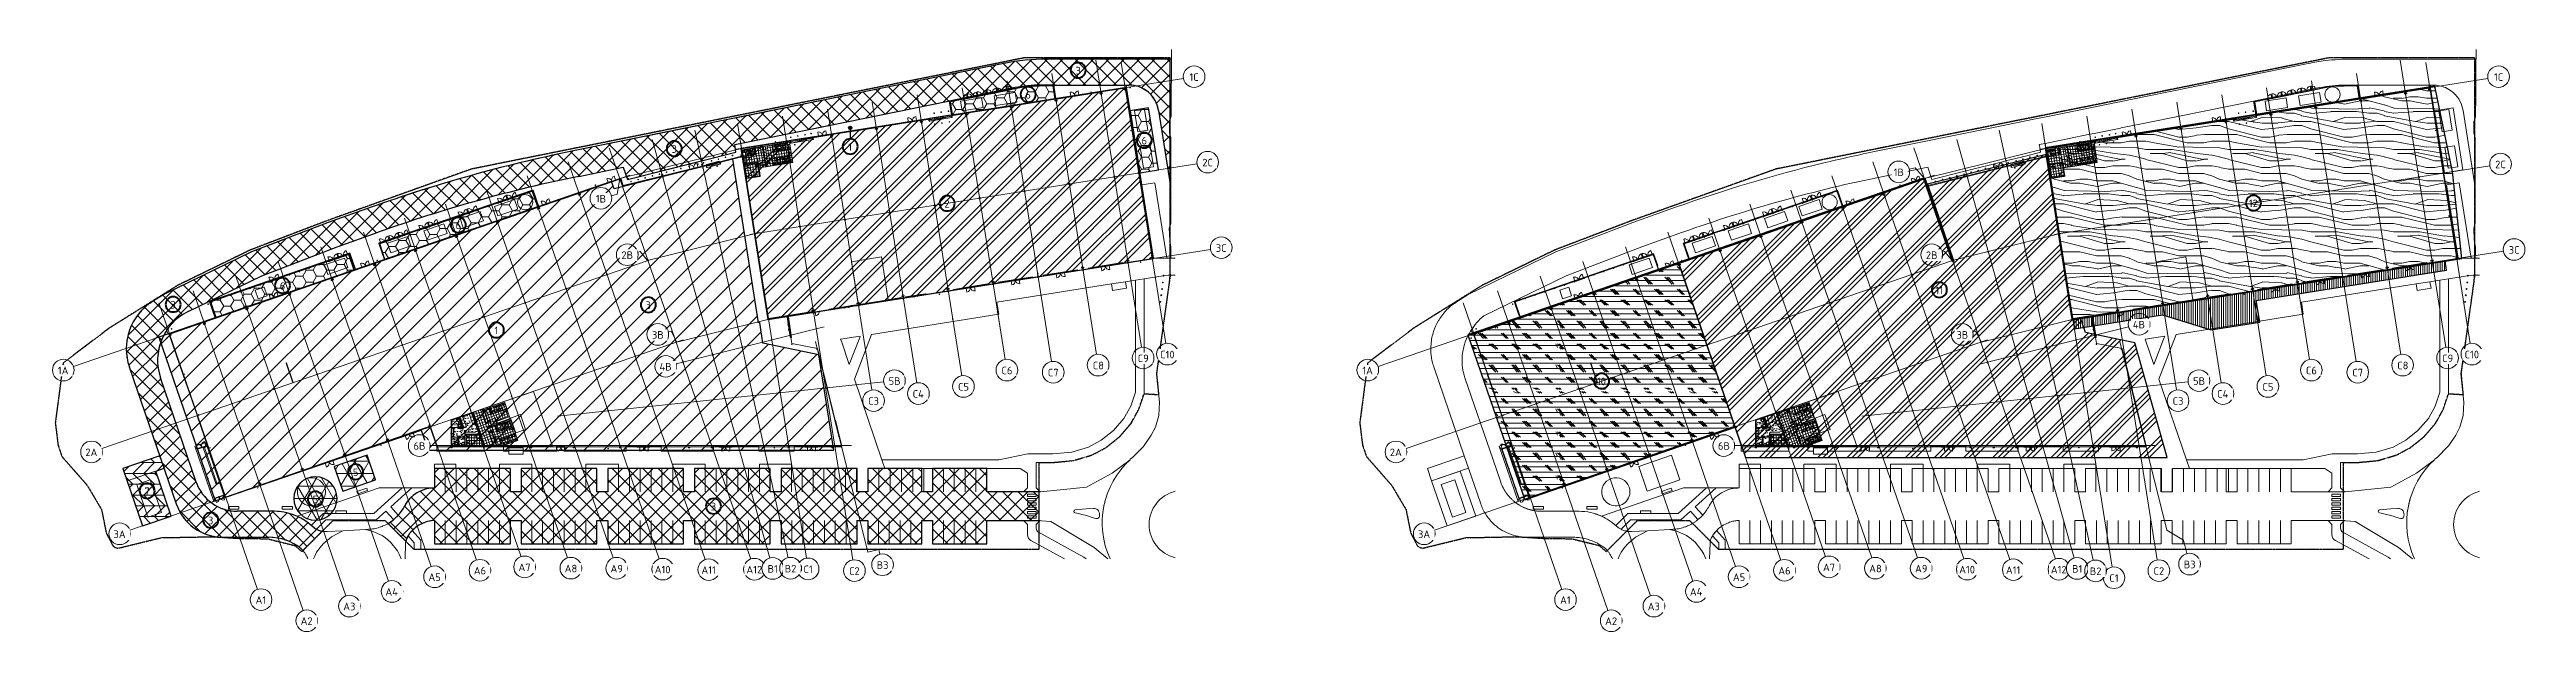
# Model space of a CAD drawing. Header units: millimetres. Extents: x 674 to 609626, y -20132 to 4061356.
# Drawn here: x 37752 to 609626, y 3926193 to 4061356 of the extents above.
import ezdxf

# ---------------------------------------------------------------- set-up
doc = ezdxf.new("R2010")
doc.units = ezdxf.units.MM
for name, pattern in [('AEC_Double Dash', [39, 15, -4, 6, -4, 6, -4]), ('Boundary', [16, 5, -2, 5, -2, 0, -2]), ('Dash', [7, 5, -2]), ('Dash Small', [9, 3, -1.5, 3, -1.5]), ('Hidden', [6, 4, -2]), ('Hidden_2_', [4, 3, -1])]:
    doc.linetypes.add(name, pattern=pattern)
for name, color, linetype, lineweight in [('A-000-M_MASS', 13, 'Continuous', 25), ('A-000-MH_MASS', 13, 'Hidden_2_', 25), ('A-010-M_LINE', 90, 'Continuous', 18), ('A-060-M_DETAIL', 3, 'Continuous', 25), ('A-200-M_WALL', 113, 'Continuous', 13), ('A-200-M_WALL_EXT', 113, 'Continuous', 13), ('A-214-M_CURT_WALL', 52, 'Continuous', 13), ('A-215-M_CURT_PANEL', 51, 'Continuous', 13), ('A-230-H-FLOOR', 190, 'Continuous', 13), ('A-230-M_FLOOR', 192, 'Continuous', 13), ('A-314-M_WINDO_GLASS', 151, 'Continuous', 13), ('A-314-M_WINDOW_FRM', 151, 'Continuous', 13), ('A-314-M_WINDOW_OPEN', 151, 'Continuous', 13), ('A-325-M_DOOR', 31, 'Continuous', 13), ('A-325-M_DOOR__FRAME', 31, 'Continuous', 13), ('A-325-M_DOOR_PANEL', 31, 'Continuous', 13), ('A-700-M_FFE', 30, 'Continuous', 13), ('A-760-M_FFE_STORAGE', 31, 'Continuous', 13), ('A-770-ME_FFE_SA', 91, 'Continuous', 13), ('A-770-MH_FFE_SA', 91, 'Dash', 13), ('C-910-M_SITE_BOUND', 91, 'Boundary', 25), ('C-953-M_PARKING', 70, 'Continuous', 13), ('E-610-M_EPS', 91, 'Continuous', 13), ('F-670-M_FSP', 13, 'Continuous', 13), ('M-520-M_DRAINAGE_FW', 2, 'Continuous', 13), ('P-500-M_PLMB_EQPM', 2, 'Continuous', 13), ('S-280-M_COLUMN', 52, 'Continuous', 13), ('S-280-M_STRUCT_FRAME', 12, 'Continuous', 13), ('Z-030-M_GRID', 191, 'Continuous', 13), ('Z-033_T_GRIDREF', 31, 'Continuous', 13), ('Z-060-M_DETAIL', 92, 'Continuous', 25)]:
    doc.layers.add(name, color=color, linetype=linetype, lineweight=lineweight)
doc.styles.add('ISOCPEUR_2', font='isocpeur.ttf', dxfattribs={"height": 1750})
pattern_1 = [(289, (-2382147.75, 3976892.93), (567.31, 195.34), []), (19, (-2382147.75, 3976892.93), (-195.34, 567.31), [])]
pattern_2 = [(0, (-2388391.35, 3971012.9), (0, 600), []), (90, (-2388391.35, 3971012.9), (-600, 4e-14), [])]
pattern_3 = [(37.5, (0, 0), (-40.00078, 1223.5331), [16.764, -948.436, 16.764, -1062.736, -1031.875]), (37.5, (0, 0), (-40.00078, 1223.5331), [-2044.7, 16.764, -1015.111]), (7.5, (0, 0), (1123.8082, 1792.06275), [16.764, -503.936, 16.764, -853.186, -333.375]), (7.5, (0, 0), (1123.8082, 1792.06275), [-1390.65, 16.764, -316.611]), (327.5, (-781, 0), (1977.48008, 3.5935), [16.764, -300.736, 16.764, -1126.236, -1492.25]), (327.5, (-781, 0), (1977.48008, 3.5935), [-1460.5, 16.764, -1475.486]), (317.5, (-781, 0), (1908.8904, 557.324), [16.764, -141.986, 16.764, -732.536, -857.25]), (317.5, (-781, 0), (1908.8904, 557.324), [-908.05, 16.764, -840.486])]
pattern_4 = [(279, (-2322359.1, 4031946.2), (592.613, 93.86), []), (9, (-2322359.1, 4031946.2), (-93.86, 592.613), [])]
pattern_5 = [(9, (-2322025.1, 4036485.4), (-93.86, 592.613), []), (99, (-2322025.1, 4036485.4), (-592.613, -93.86), [])]
pattern_6 = [(0, (0, 0), (0, 600), []), (90, (0, 0), (-600, 4e-14), [])]
pattern_7 = [(0, (0, 0), (0, -600), []), (270, (0, 0), (-600, -4e-14), [])]
pattern_8 = [(307.5, (-3971988.8, -2392917.7), (1223.5331, 40.00078), [16.764, -3059.811]), (307.5, (-3971988.8, -2392917.7), (1223.5331, 40.00078), [-16.764, -948.436, -2111.375]), (307.5, (-3971988.8, -2392917.7), (1223.5331, 40.00078), [-965.2, 16.764, -2094.611]), (307.5, (-3971988.8, -2392917.7), (1223.5331, 40.00078), [-981.964, -1062.736, -1031.875]), (307.5, (-3971988.8, -2392917.7), (1223.5331, 40.00078), [-2044.7, 16.764, -1015.111]), (307.5, (-3971988.8, -2392917.7), (1223.5331, 40.00078), [-2061.464, -1015.111]), (277.5, (-3971988.8, -2392917.7), (1792.06275, -1123.8082), [16.764, -1707.261]), (277.5, (-3971988.8, -2392917.7), (1792.06275, -1123.8082), [-16.764, -503.936, -1203.325]), (277.5, (-3971988.8, -2392917.7), (1792.06275, -1123.8082), [-520.7, 16.764, -1186.561]), (277.5, (-3971988.8, -2392917.7), (1792.06275, -1123.8082), [-537.464, -853.186, -333.375]), (277.5, (-3971988.8, -2392917.7), (1792.06275, -1123.8082), [-1390.65, 16.764, -316.611]), (277.5, (-3971988.8, -2392917.7), (1792.06275, -1123.8082), [-1407.414, -316.611]), (237.5, (-3971988.8, -2392136.6), (3.5935, -1977.48008), [16.764, -2935.986]), (237.5, (-3971988.8, -2392136.6), (3.5935, -1977.48008), [-16.764, -300.736, -2635.25]), (237.5, (-3971988.8, -2392136.6), (3.5935, -1977.48008), [-317.5, 16.764, -2618.486]), (237.5, (-3971988.8, -2392136.6), (3.5935, -1977.48008), [-334.264, -1126.236, -1492.25]), (237.5, (-3971988.8, -2392136.6), (3.5935, -1977.48008), [-1460.5, 16.764, -1475.486]), (237.5, (-3971988.8, -2392136.6), (3.5935, -1977.48008), [-1477.264, -1475.486]), (227.5, (-3971988.8, -2392136.6), (557.324, -1908.8904), [16.764, -1748.536]), (227.5, (-3971988.8, -2392136.6), (557.324, -1908.8904), [-16.764, -141.986, -1606.55]), (227.5, (-3971988.8, -2392136.6), (557.324, -1908.8904), [-158.75, 16.764, -1589.786]), (227.5, (-3971988.8, -2392136.6), (557.324, -1908.8904), [-175.514, -732.536, -857.25]), (227.5, (-3971988.8, -2392136.6), (557.324, -1908.8904), [-908.05, 16.764, -840.486]), (227.5, (-3971988.8, -2392136.6), (557.324, -1908.8904), [-924.814, -840.486])]
pattern_9 = [(37.5, (2391417.7, -3973800.8), (-40.00078, 1223.5331), [16.764, -948.436, -2111.375]), (37.5, (2391417.7, -3973800.8), (-40.00078, 1223.5331), [-965.2, 16.764, -1062.736, -1031.875]), (37.5, (2391417.7, -3973800.8), (-40.00078, 1223.5331), [-2044.7, 16.764, -1015.111]), (7.5, (2391417.7, -3973800.8), (1123.8082, 1792.06275), [16.764, -503.936, 16.764, -1186.561]), (7.5, (2391417.7, -3973800.8), (1123.8082, 1792.06275), [-537.464, -853.186, 16.764, -316.611]), (327.5, (2390636.6, -3973800.8), (1977.48008, 3.5935), [16.764, -300.736, -2635.25]), (327.5, (2390636.6, -3973800.8), (1977.48008, 3.5935), [-317.5, 16.764, -1126.236, -1492.25]), (327.5, (2390636.6, -3973800.8), (1977.48008, 3.5935), [-1460.5, 16.764, -1475.486]), (317.5, (2390636.6, -3973800.8), (1908.8904, 557.324), [16.764, -141.986, -1606.55]), (317.5, (2390636.6, -3973800.8), (1908.8904, 557.324), [-158.75, 16.764, -732.536, -857.25]), (317.5, (2390636.6, -3973800.8), (1908.8904, 557.324), [-908.05, 16.764, -840.486])]
pattern_10 = [(307.5, (-3973800.8, -2392417), (1223.5331, 40.00078), [16.764, -3059.811]), (307.5, (-3973800.8, -2392417), (1223.5331, 40.00078), [-16.764, -948.436, -2111.375]), (307.5, (-3973800.8, -2392417), (1223.5331, 40.00078), [-965.2, 16.764, -2094.611]), (307.5, (-3973800.8, -2392417), (1223.5331, 40.00078), [-981.964, -1062.736, -1031.875]), (307.5, (-3973800.8, -2392417), (1223.5331, 40.00078), [-2044.7, 16.764, -1015.111]), (307.5, (-3973800.8, -2392417), (1223.5331, 40.00078), [-2061.464, -1015.111]), (277.5, (-3973800.8, -2392417), (1792.06275, -1123.8082), [16.764, -1707.261]), (277.5, (-3973800.8, -2392417), (1792.06275, -1123.8082), [-16.764, -503.936, -1203.325]), (277.5, (-3973800.8, -2392417), (1792.06275, -1123.8082), [-520.7, 16.764, -1186.561]), (277.5, (-3973800.8, -2392417), (1792.06275, -1123.8082), [-537.464, -853.186, -333.375]), (277.5, (-3973800.8, -2392417), (1792.06275, -1123.8082), [-1390.65, 16.764, -316.611]), (277.5, (-3973800.8, -2392417), (1792.06275, -1123.8082), [-1407.414, -316.611]), (237.5, (-3973800.8, -2391636), (3.5935, -1977.48008), [16.764, -2935.986]), (237.5, (-3973800.8, -2391636), (3.5935, -1977.48008), [-16.764, -300.736, -2635.25]), (237.5, (-3973800.8, -2391636), (3.5935, -1977.48008), [-317.5, 16.764, -2618.486]), (237.5, (-3973800.8, -2391636), (3.5935, -1977.48008), [-334.264, -1126.236, -1492.25]), (237.5, (-3973800.8, -2391636), (3.5935, -1977.48008), [-1460.5, 16.764, -1475.486]), (237.5, (-3973800.8, -2391636), (3.5935, -1977.48008), [-1477.264, -1475.486]), (227.5, (-3973800.8, -2391636), (557.324, -1908.8904), [16.764, -1748.536]), (227.5, (-3973800.8, -2391636), (557.324, -1908.8904), [-16.764, -141.986, -1606.55]), (227.5, (-3973800.8, -2391636), (557.324, -1908.8904), [-158.75, 16.764, -1589.786]), (227.5, (-3973800.8, -2391636), (557.324, -1908.8904), [-175.514, -732.536, -857.25]), (227.5, (-3973800.8, -2391636), (557.324, -1908.8904), [-908.05, 16.764, -840.486]), (227.5, (-3973800.8, -2391636), (557.324, -1908.8904), [-924.814, -840.486])]
pattern_11 = [(108.5, (4538184.5, 966311.8), (-1169.89625, 360.52193), [16.764, -948.436, 16.764, -2094.611]), (108.5, (4538184.5, 966311.8), (-1169.89625, 360.52193), [-981.964, -1062.736, 16.764, -1015.111]), (78.5, (4538184.5, 966311.8), (-1328.55246, 1646.0201), [16.764, -503.936, 16.764, -1186.561]), (78.5, (4538184.5, 966311.8), (-1328.55246, 1646.0201), [-537.464, -853.186, 16.764, -316.611]), (38.5, (4537930.2, 965573.3), (640.40682, 1870.91408), [16.764, -300.736, 16.764, -2618.486]), (38.5, (4537930.2, 965573.3), (640.40682, 1870.91408), [-334.264, -1126.236, 16.764, -1475.486]), (28.5, (4537930.2, 965573.3), (94.51374, 1986.33827), [16.764, -141.986, 16.764, -1589.786]), (28.5, (4537930.2, 965573.3), (94.51374, 1986.33827), [-175.514, -732.536, 16.764, -840.486])]
pattern_12 = [(127.5, (3973968.8, 2391417.7), (-1223.5331, -40.00078), [16.764, -948.436, -2111.375]), (127.5, (3973968.8, 2391417.7), (-1223.5331, -40.00078), [-965.2, 16.764, -1062.736, -1031.875]), (127.5, (3973968.8, 2391417.7), (-1223.5331, -40.00078), [-2044.7, 16.764, -1015.111]), (97.5, (3973968.8, 2391417.7), (-1792.06275, 1123.8082), [16.764, -503.936, 16.764, -1186.561]), (97.5, (3973968.8, 2391417.7), (-1792.06275, 1123.8082), [-537.464, -853.186, 16.764, -316.611]), (57.5, (3973968.8, 2390636.6), (-3.5935, 1977.48008), [16.764, -300.736, -2635.25]), (57.5, (3973968.8, 2390636.6), (-3.5935, 1977.48008), [-317.5, 16.764, -1126.236, -1492.25]), (57.5, (3973968.8, 2390636.6), (-3.5935, 1977.48008), [-1460.5, 16.764, -1475.486]), (47.5, (3973968.8, 2390636.6), (-557.324, 1908.8904), [16.764, -141.986, 16.764, -1589.786]), (47.5, (3973968.8, 2390636.6), (-557.324, 1908.8904), [-175.514, -732.536, 16.764, -840.486])]
pattern_13 = [(108.5, (4534497.4, 963103), (-1169.89625, 360.52193), [16.764, -948.436, 16.764, -2094.611]), (108.5, (4534497.4, 963103), (-1169.89625, 360.52193), [-981.964, -1062.736, 16.764, -1015.111]), (78.5, (4534497.4, 963103), (-1328.55246, 1646.0201), [16.764, -503.936, 16.764, -1186.561]), (78.5, (4534497.4, 963103), (-1328.55246, 1646.0201), [-537.464, -853.186, 16.764, -316.611]), (38.5, (4534243.1, 962364.5), (640.40682, 1870.91408), [16.764, -300.736, 16.764, -2618.486]), (38.5, (4534243.1, 962364.5), (640.40682, 1870.91408), [-334.264, -1126.236, 16.764, -1475.486]), (28.5, (4534243.1, 962364.5), (94.51374, 1986.33827), [16.764, -141.986, 16.764, -1589.786]), (28.5, (4534243.1, 962364.5), (94.51374, 1986.33827), [-175.514, -732.536, 16.764, -840.486])]
pattern_14 = [(127.5, (3972342.3, 2389831.35), (-1223.5331, -40.00078), [16.764, -948.436, 16.764, -2094.611]), (127.5, (3972342.3, 2389831.35), (-1223.5331, -40.00078), [-981.964, -1062.736, 16.764, -1015.111]), (97.5, (3972342.3, 2389831.4), (-1792.06275, 1123.8082), [16.764, -503.936, 16.764, -1186.561]), (97.5, (3972342.3, 2389831.4), (-1792.06275, 1123.8082), [-537.464, -853.186, 16.764, -316.611]), (57.5, (3972342.3, 2389050.3), (-3.5935, 1977.48008), [16.764, -300.736, 16.764, -2618.486]), (57.5, (3972342.3, 2389050.3), (-3.5935, 1977.48008), [-334.264, -1126.236, 16.764, -1475.486]), (47.5, (3972342.3, 2389050.3), (-557.324, 1908.8904), [16.764, -141.986, 16.764, -1589.786]), (47.5, (3972342.3, 2389050.3), (-557.324, 1908.8904), [-175.514, -732.536, 16.764, -840.486])]
pattern_15 = [(127.5, (3971988.8, 2390317.7), (-1223.5331, -40.00078), [16.764, -948.436, -2111.375]), (127.5, (3971988.8, 2390317.7), (-1223.5331, -40.00078), [-965.2, 16.764, -1062.736, -1031.875]), (127.5, (3971988.8, 2390317.7), (-1223.5331, -40.00078), [-2044.7, 16.764, -1015.111]), (97.5, (3971988.8, 2390317.7), (-1792.06275, 1123.8082), [16.764, -503.936, 16.764, -1186.561]), (97.5, (3971988.8, 2390317.7), (-1792.06275, 1123.8082), [-537.464, -853.186, 16.764, -316.611]), (57.5, (3971988.8, 2389536.6), (-3.5935, 1977.48008), [16.764, -300.736, -2635.25]), (57.5, (3971988.8, 2389536.6), (-3.5935, 1977.48008), [-317.5, 16.764, -1126.236, -1492.25]), (57.5, (3971988.8, 2389536.6), (-3.5935, 1977.48008), [-1460.5, 16.764, -1475.486]), (47.5, (3971988.8, 2389536.6), (-557.324, 1908.8904), [16.764, -141.986, 16.764, -1589.786]), (47.5, (3971988.8, 2389536.6), (-557.324, 1908.8904), [-175.514, -732.536, 16.764, -840.486])]
pattern_16 = [(307.5, (-3969823.9, -2391314.5), (1223.5331, 40.00078), [16.764, -3059.811]), (307.5, (-3969823.9, -2391314.5), (1223.5331, 40.00078), [-16.764, -948.436, -2111.375]), (307.5, (-3969823.9, -2391314.5), (1223.5331, 40.00078), [-965.2, 16.764, -2094.611]), (307.5, (-3969823.9, -2391314.5), (1223.5331, 40.00078), [-981.964, -1062.736, -1031.875]), (307.5, (-3969823.9, -2391314.5), (1223.5331, 40.00078), [-2044.7, 16.764, -1015.111]), (307.5, (-3969823.9, -2391314.5), (1223.5331, 40.00078), [-2061.464, -1015.111]), (277.5, (-3969823.9, -2391314.5), (1792.06275, -1123.8082), [16.764, -1707.261]), (277.5, (-3969823.9, -2391314.5), (1792.06275, -1123.8082), [-16.764, -503.936, -1203.325]), (277.5, (-3969823.9, -2391314.5), (1792.06275, -1123.8082), [-520.7, 16.764, -1186.561]), (277.5, (-3969823.9, -2391314.5), (1792.06275, -1123.8082), [-537.464, -853.186, -333.375]), (277.5, (-3969823.9, -2391314.5), (1792.06275, -1123.8082), [-1390.65, 16.764, -316.611]), (277.5, (-3969823.9, -2391314.5), (1792.06275, -1123.8082), [-1407.414, -316.611]), (237.5, (-3969823.9, -2390533.5), (3.5935, -1977.48008), [16.764, -2935.986]), (237.5, (-3969823.9, -2390533.5), (3.5935, -1977.48008), [-16.764, -300.736, -2635.25]), (237.5, (-3969823.9, -2390533.5), (3.5935, -1977.48008), [-317.5, 16.764, -2618.486]), (237.5, (-3969823.9, -2390533.5), (3.5935, -1977.48008), [-334.264, -1126.236, -1492.25]), (237.5, (-3969823.9, -2390533.5), (3.5935, -1977.48008), [-1460.5, 16.764, -1475.486]), (237.5, (-3969823.9, -2390533.5), (3.5935, -1977.48008), [-1477.264, -1475.486]), (227.5, (-3969824, -2390533.5), (557.324, -1908.8904), [16.764, -1748.536]), (227.5, (-3969824, -2390533.5), (557.324, -1908.8904), [-16.764, -141.986, -1606.55]), (227.5, (-3969824, -2390533.5), (557.324, -1908.8904), [-158.75, 16.764, -1589.786]), (227.5, (-3969824, -2390533.5), (557.324, -1908.8904), [-175.514, -732.536, -857.25]), (227.5, (-3969824, -2390533.5), (557.324, -1908.8904), [-908.05, 16.764, -840.486]), (227.5, (-3969824, -2390533.5), (557.324, -1908.8904), [-924.814, -840.486])]
pattern_17 = [(307.5, (-3971868.8, -2391217.7), (1223.5331, 40.00078), [16.764, -3059.811]), (307.5, (-3971868.8, -2391217.7), (1223.5331, 40.00078), [-16.764, -948.436, -2111.375]), (307.5, (-3971868.8, -2391217.7), (1223.5331, 40.00078), [-965.2, 16.764, -2094.611]), (307.5, (-3971868.8, -2391217.7), (1223.5331, 40.00078), [-981.964, -1062.736, -1031.875]), (307.5, (-3971868.8, -2391217.7), (1223.5331, 40.00078), [-2044.7, 16.764, -1015.111]), (307.5, (-3971868.8, -2391217.7), (1223.5331, 40.00078), [-2061.464, -1015.111]), (277.5, (-3971868.8, -2391217.7), (1792.06275, -1123.8082), [16.764, -1707.261]), (277.5, (-3971868.8, -2391217.7), (1792.06275, -1123.8082), [-16.764, -503.936, -1203.325]), (277.5, (-3971868.8, -2391217.7), (1792.06275, -1123.8082), [-520.7, 16.764, -1186.561]), (277.5, (-3971868.8, -2391217.7), (1792.06275, -1123.8082), [-537.464, -853.186, -333.375]), (277.5, (-3971868.8, -2391217.7), (1792.06275, -1123.8082), [-1390.65, 16.764, -316.611]), (277.5, (-3971868.8, -2391217.7), (1792.06275, -1123.8082), [-1407.414, -316.611]), (237.5, (-3971868.8, -2390436.6), (3.5935, -1977.48008), [16.764, -2935.986]), (237.5, (-3971868.8, -2390436.6), (3.5935, -1977.48008), [-16.764, -300.736, -2635.25]), (237.5, (-3971868.8, -2390436.6), (3.5935, -1977.48008), [-317.5, 16.764, -2618.486]), (237.5, (-3971868.8, -2390436.6), (3.5935, -1977.48008), [-334.264, -1126.236, -1492.25]), (237.5, (-3971868.8, -2390436.6), (3.5935, -1977.48008), [-1460.5, 16.764, -1475.486]), (237.5, (-3971868.8, -2390436.6), (3.5935, -1977.48008), [-1477.264, -1475.486]), (227.5, (-3971868.8, -2390436.6), (557.324, -1908.8904), [16.764, -1748.536]), (227.5, (-3971868.8, -2390436.6), (557.324, -1908.8904), [-16.764, -141.986, -1606.55]), (227.5, (-3971868.8, -2390436.6), (557.324, -1908.8904), [-158.75, 16.764, -1589.786]), (227.5, (-3971868.8, -2390436.6), (557.324, -1908.8904), [-175.514, -732.536, -857.25]), (227.5, (-3971868.8, -2390436.6), (557.324, -1908.8904), [-908.05, 16.764, -840.486]), (227.5, (-3971868.8, -2390436.6), (557.324, -1908.8904), [-924.814, -840.486])]
pattern_18 = [(127.5, (3971988.8, 2391517.7), (-1223.5331, -40.00078), [16.764, -948.436, -2111.375]), (127.5, (3971988.8, 2391517.7), (-1223.5331, -40.00078), [-965.2, 16.764, -1062.736, -1031.875]), (127.5, (3971988.8, 2391517.7), (-1223.5331, -40.00078), [-2044.7, 16.764, -1015.111]), (97.5, (3971988.8, 2391517.7), (-1792.06275, 1123.8082), [16.764, -503.936, 16.764, -1186.561]), (97.5, (3971988.8, 2391517.7), (-1792.06275, 1123.8082), [-537.464, -853.186, 16.764, -316.611]), (57.5, (3971988.8, 2390736.6), (-3.5935, 1977.48008), [16.764, -300.736, -2635.25]), (57.5, (3971988.8, 2390736.6), (-3.5935, 1977.48008), [-317.5, 16.764, -1126.236, -1492.25]), (57.5, (3971988.8, 2390736.6), (-3.5935, 1977.48008), [-1460.5, 16.764, -1475.486]), (47.5, (3971988.8, 2390736.6), (-557.324, 1908.8904), [16.764, -141.986, 16.764, -1589.786]), (47.5, (3971988.8, 2390736.6), (-557.324, 1908.8904), [-175.514, -732.536, 16.764, -840.486])]
pattern_19 = [(37.5, (2391517.7, -3971868.8), (-40.00078, 1223.5331), [16.764, -948.436, -2111.375]), (37.5, (2391517.7, -3971868.8), (-40.00078, 1223.5331), [-965.2, 16.764, -1062.736, -1031.875]), (37.5, (2391517.7, -3971868.8), (-40.00078, 1223.5331), [-2044.7, 16.764, -1015.111]), (7.5, (2391517.7, -3971868.8), (1123.8082, 1792.06275), [16.764, -503.936, 16.764, -1186.561]), (7.5, (2391517.7, -3971868.8), (1123.8082, 1792.06275), [-537.464, -853.186, 16.764, -316.611]), (327.5, (2390736.6, -3971868.8), (1977.48008, 3.5935), [16.764, -300.736, -2635.25]), (327.5, (2390736.6, -3971868.8), (1977.48008, 3.5935), [-317.5, 16.764, -1126.236, -1492.25]), (327.5, (2390736.6, -3971868.8), (1977.48008, 3.5935), [-1460.5, 16.764, -1475.486]), (317.5, (2390736.6, -3971868.8), (1908.8904, 557.324), [16.764, -141.986, -1606.55]), (317.5, (2390736.6, -3971868.8), (1908.8904, 557.324), [-158.75, 16.764, -732.536, -857.25]), (317.5, (2390736.6, -3971868.8), (1908.8904, 557.324), [-908.05, 16.764, -840.486])]
pattern_20 = [(217.5, (-2391434.5, 3969823.9), (40.00078, -1223.5331), [16.764, -3059.811]), (217.5, (-2391434.5, 3969823.9), (40.00078, -1223.5331), [-16.764, -948.436, -2111.375]), (217.5, (-2391434.5, 3969823.9), (40.00078, -1223.5331), [-965.2, 16.764, -2094.611]), (217.5, (-2391434.5, 3969823.9), (40.00078, -1223.5331), [-981.964, -1062.736, -1031.875]), (217.5, (-2391434.5, 3969823.9), (40.00078, -1223.5331), [-2044.7, 16.764, -1015.111]), (217.5, (-2391434.5, 3969823.9), (40.00078, -1223.5331), [-2061.464, -1015.111]), (187.5, (-2391434.5, 3969823.9), (-1123.8082, -1792.06275), [16.764, -1707.261]), (187.5, (-2391434.5, 3969823.9), (-1123.8082, -1792.06275), [-16.764, -503.936, -1203.325]), (187.5, (-2391434.5, 3969823.9), (-1123.8082, -1792.06275), [-520.7, 16.764, -1186.561]), (187.5, (-2391434.5, 3969823.9), (-1123.8082, -1792.06275), [-537.464, -853.186, -333.375]), (187.5, (-2391434.5, 3969823.9), (-1123.8082, -1792.06275), [-1390.65, 16.764, -316.611]), (187.5, (-2391434.5, 3969823.9), (-1123.8082, -1792.06275), [-1407.414, -316.611]), (147.5, (-2390653.5, 3969823.9), (-1977.48008, -3.5935), [16.764, -300.736, -2635.25]), (147.5, (-2390653.5, 3969823.9), (-1977.48008, -3.5935), [-317.5, 16.764, -1126.236, -1492.25]), (147.5, (-2390653.5, 3969823.9), (-1977.48008, -3.5935), [-1460.5, 16.764, -1475.486]), (137.5, (-2390653.5, 3969824), (-1908.8904, -557.324), [16.764, -141.986, -1606.55]), (137.5, (-2390653.5, 3969824), (-1908.8904, -557.324), [-158.75, 16.764, -732.536, -857.25]), (137.5, (-2390653.5, 3969824), (-1908.8904, -557.324), [-908.05, 16.764, -840.486])]
pattern_21 = [(307.5, (-3971868.8, -2392417.7), (1223.5331, 40.00078), [16.764, -3059.811]), (307.5, (-3971868.8, -2392417.7), (1223.5331, 40.00078), [-16.764, -948.436, -2111.375]), (307.5, (-3971868.8, -2392417.7), (1223.5331, 40.00078), [-965.2, 16.764, -2094.611]), (307.5, (-3971868.8, -2392417.7), (1223.5331, 40.00078), [-981.964, -1062.736, -1031.875]), (307.5, (-3971868.8, -2392417.7), (1223.5331, 40.00078), [-2044.7, 16.764, -1015.111]), (307.5, (-3971868.8, -2392417.7), (1223.5331, 40.00078), [-2061.464, -1015.111]), (277.5, (-3971868.8, -2392417.7), (1792.06275, -1123.8082), [16.764, -1707.261]), (277.5, (-3971868.8, -2392417.7), (1792.06275, -1123.8082), [-16.764, -503.936, -1203.325]), (277.5, (-3971868.8, -2392417.7), (1792.06275, -1123.8082), [-520.7, 16.764, -1186.561]), (277.5, (-3971868.8, -2392417.7), (1792.06275, -1123.8082), [-537.464, -853.186, -333.375]), (277.5, (-3971868.8, -2392417.7), (1792.06275, -1123.8082), [-1390.65, 16.764, -316.611]), (277.5, (-3971868.8, -2392417.7), (1792.06275, -1123.8082), [-1407.414, -316.611]), (237.5, (-3971868.8, -2391636.6), (3.5935, -1977.48008), [16.764, -2935.986]), (237.5, (-3971868.8, -2391636.6), (3.5935, -1977.48008), [-16.764, -300.736, -2635.25]), (237.5, (-3971868.8, -2391636.6), (3.5935, -1977.48008), [-317.5, 16.764, -2618.486]), (237.5, (-3971868.8, -2391636.6), (3.5935, -1977.48008), [-334.264, -1126.236, -1492.25]), (237.5, (-3971868.8, -2391636.6), (3.5935, -1977.48008), [-1460.5, 16.764, -1475.486]), (237.5, (-3971868.8, -2391636.6), (3.5935, -1977.48008), [-1477.264, -1475.486]), (227.5, (-3971868.8, -2391636.6), (557.324, -1908.8904), [16.764, -1748.536]), (227.5, (-3971868.8, -2391636.6), (557.324, -1908.8904), [-16.764, -141.986, -1606.55]), (227.5, (-3971868.8, -2391636.6), (557.324, -1908.8904), [-158.75, 16.764, -1589.786]), (227.5, (-3971868.8, -2391636.6), (557.324, -1908.8904), [-175.514, -732.536, -857.25]), (227.5, (-3971868.8, -2391636.6), (557.324, -1908.8904), [-908.05, 16.764, -840.486]), (227.5, (-3971868.8, -2391636.6), (557.324, -1908.8904), [-924.814, -840.486])]
pattern_22 = [(288.5, (-4535577.4, -965442.9), (1169.89625, -360.52193), [16.764, -948.436, -2111.375]), (288.5, (-4535577.4, -965442.9), (1169.89625, -360.52193), [-965.2, 16.764, -1062.736, -1031.875]), (288.5, (-4535577.4, -965442.9), (1169.89625, -360.52193), [-2044.7, 16.764, -1015.111]), (258.5, (-4535577.4, -965442.9), (1328.55246, -1646.0201), [16.764, -1707.261]), (258.5, (-4535577.4, -965442.9), (1328.55246, -1646.0201), [-16.764, -503.936, -1203.325]), (258.5, (-4535577.4, -965442.9), (1328.55246, -1646.0201), [-520.7, 16.764, -1186.561]), (258.5, (-4535577.4, -965442.9), (1328.55246, -1646.0201), [-537.464, -853.186, -333.375]), (258.5, (-4535577.4, -965442.9), (1328.55246, -1646.0201), [-1390.65, 16.764, -316.611]), (258.5, (-4535577.4, -965442.9), (1328.55246, -1646.0201), [-1407.414, -316.611]), (218.5, (-4535323.1, -964704.4), (-640.40682, -1870.91408), [16.764, -2935.986]), (218.5, (-4535323.1, -964704.4), (-640.40682, -1870.91408), [-16.764, -300.736, -2635.25]), (218.5, (-4535323.1, -964704.4), (-640.40682, -1870.91408), [-317.5, 16.764, -2618.486]), (218.5, (-4535323.1, -964704.4), (-640.40682, -1870.91408), [-334.264, -1126.236, -1492.25]), (218.5, (-4535323.1, -964704.4), (-640.40682, -1870.91408), [-1460.5, 16.764, -1475.486]), (218.5, (-4535323.1, -964704.4), (-640.40682, -1870.91408), [-1477.264, -1475.486]), (208.5, (-4535323.1, -964704.4), (-94.51374, -1986.33827), [16.764, -141.986, -1606.55]), (208.5, (-4535323.1, -964704.4), (-94.51374, -1986.33827), [-158.75, 16.764, -732.536, -857.25]), (208.5, (-4535323.1, -964704.4), (-94.51374, -1986.33827), [-908.05, 16.764, -840.486])]
pattern_23 = [(288.5, (-4535697.4, -966192.8), (1169.89625, -360.52193), [16.764, -948.436, -2111.375]), (288.5, (-4535697.4, -966192.8), (1169.89625, -360.52193), [-965.2, 16.764, -1062.736, -1031.875]), (288.5, (-4535697.4, -966192.8), (1169.89625, -360.52193), [-2044.7, 16.764, -1015.111]), (258.5, (-4535697.4, -966192.8), (1328.55246, -1646.0201), [16.764, -1707.261]), (258.5, (-4535697.4, -966192.8), (1328.55246, -1646.0201), [-16.764, -503.936, -1203.325]), (258.5, (-4535697.4, -966192.8), (1328.55246, -1646.0201), [-520.7, 16.764, -1186.561]), (258.5, (-4535697.4, -966192.8), (1328.55246, -1646.0201), [-537.464, -853.186, -333.375]), (258.5, (-4535697.4, -966192.8), (1328.55246, -1646.0201), [-1390.65, 16.764, -316.611]), (258.5, (-4535697.4, -966192.8), (1328.55246, -1646.0201), [-1407.414, -316.611]), (218.5, (-4535443.1, -965454.3), (-640.40682, -1870.91408), [16.764, -2935.986]), (218.5, (-4535443.1, -965454.3), (-640.40682, -1870.91408), [-16.764, -300.736, -2635.25]), (218.5, (-4535443.1, -965454.3), (-640.40682, -1870.91408), [-317.5, 16.764, -2618.486]), (218.5, (-4535443.1, -965454.3), (-640.40682, -1870.91408), [-334.264, -1126.236, -1492.25]), (218.5, (-4535443.1, -965454.3), (-640.40682, -1870.91408), [-1460.5, 16.764, -1475.486]), (218.5, (-4535443.1, -965454.3), (-640.40682, -1870.91408), [-1477.264, -1475.486]), (208.5, (-4535443.1, -965454.3), (-94.51374, -1986.33827), [16.764, -141.986, -1606.55]), (208.5, (-4535443.1, -965454.3), (-94.51374, -1986.33827), [-158.75, 16.764, -732.536, -857.25]), (208.5, (-4535443.1, -965454.3), (-94.51374, -1986.33827), [-908.05, 16.764, -840.486])]
pattern_24 = [(108.5, (4538170.7, 963166), (-1169.89625, 360.52193), [16.764, -948.436, 16.764, -2094.611]), (108.5, (4538170.7, 963166), (-1169.89625, 360.52193), [-981.964, -1062.736, 16.764, -1015.111]), (78.5, (4538170.7, 963166), (-1328.55246, 1646.0201), [16.764, -503.936, 16.764, -1186.561]), (78.5, (4538170.7, 963166), (-1328.55246, 1646.0201), [-537.464, -853.186, 16.764, -316.611]), (38.5, (4537916.5, 962427.5), (640.40682, 1870.91408), [16.764, -300.736, 16.764, -2618.486]), (38.5, (4537916.5, 962427.5), (640.40682, 1870.91408), [-334.264, -1126.236, 16.764, -1475.486]), (28.5, (4537916.5, 962427.5), (94.51374, 1986.33827), [16.764, -141.986, 16.764, -1589.786]), (28.5, (4537916.5, 962427.5), (94.51374, 1986.33827), [-175.514, -732.536, 16.764, -840.486])]
pattern_25 = [(108.5, (4535690.55, 963885.3), (-1169.89625, 360.52193), [16.764, -948.436, 16.764, -2094.611]), (108.5, (4535690.55, 963885.3), (-1169.89625, 360.52193), [-981.964, -1062.736, 16.764, -1015.111]), (78.5, (4535690.5, 963885.3), (-1328.55246, 1646.0201), [16.764, -503.936, 16.764, -1186.561]), (78.5, (4535690.5, 963885.3), (-1328.55246, 1646.0201), [-537.464, -853.186, 16.764, -316.611]), (38.5, (4535436.3, 963146.8), (640.40682, 1870.91408), [16.764, -300.736, 16.764, -2618.486]), (38.5, (4535436.3, 963146.8), (640.40682, 1870.91408), [-334.264, -1126.236, 16.764, -1475.486]), (28.5, (4535436.3, 963146.8), (94.51374, 1986.33827), [16.764, -141.986, 16.764, -1589.786]), (28.5, (4535436.3, 963146.8), (94.51374, 1986.33827), [-175.514, -732.536, 16.764, -840.486])]
pattern_26 = [(45, (2523501.4, 0), (-1767.767, 1767.767), []), (135, (2523501.4, 0), (-1767.767, -1767.767), [])]
pattern_27 = [(0, (2523501.4, 0), (2381.25, 1374.815), [1587.5, -3175]), (120, (2523501.4, 0), (-2381.2497, 1374.8155), [1587.5, -3175]), (60, (2523501.4, 0), (0.0003, 2749.6305), [0, -3175, 1587.5, 0])]

msp = doc.modelspace()

# ---------------------------------------------------------------- texts
at = {"layer": 'A-060-M_DETAIL', "lineweight": 13, "char_height": 1750, "attachment_point": 1, "style": 'ISOCPEUR_2'}
for s, insert, width in [('3', (274620, 4057348), 1483.12), ('6', (263067, 4051755), 1483.12), ('3', (181366, 4039221), 1483.12), ('1', (222152, 4039729), 1082.28), ('6', (289878, 4041154), 1483.12), ('2', (244359, 4026585), 1483.12), ('12', (545529, 4026688), 2565.4), ('6', (131508, 4021591), 1483.12), ('3', (65653, 4003244), 1483.12), ('6', (90896, 4007607), 1483.12), ('3', (175370, 4003151), 1483.12), ('11', (473176, 4006598), 2164.56), ('1', (140463, 3997321), 1082.28), ('10', (395014, 3985531), 2565.4), ('5', (107790, 3964546), 1483.12), ('7', (59647, 3960158), 1483.12), ('5', (98505, 3958283), 1483.12), ('3', (74335, 3953404), 1483.12), ('3', (190420, 3956630), 1483.12)]:
    msp.add_mtext(s, dxfattribs=dict(at, insert=insert, width=width))

# ---------------------------------------------------------------- blocks, each defined once
blk = doc.blocks.new('Family - ___-240017-S0_021 - GROUND LOADING PLAN')
at = {"layer": 'C-910-M_SITE_BOUND', "color": 21, "linetype": 'AEC_Double Dash', "lineweight": 5}
for p, q in [((-2260611, 4059444), (-2388364, 4033725)), ((-2226983, 4059444), (-2260611, 4059444)), ((-2226983, 4059444), (-2226983, 4059144)), ((-2388364, 4033725), (-2421585, 4021829)), ((-2226983, 4030249), (-2226983, 4020849)), ((-2421585, 4021829), (-2439332, 4015057)), ((-2439332, 4015057), (-2456193, 4006840)), ((-2226983, 4016550), (-2226983, 4013144)), ((-2456193, 4006840), (-2471949, 3996996)), ((-2471949, 3996996), (-2482597, 3988937)), ((-2482597, 3988937), (-2484418, 3975094)), ((-2229692, 3981630), (-2233053, 3981825)), ((-2484418, 3975094), (-2483777, 3969937)), ((-2483777, 3969937), (-2482909, 3967343)), ((-2482909, 3967343), (-2477059, 3960662)), ((-2257301, 3965944), (-2257301, 3959393)), ((-2477059, 3960662), (-2473742, 3955054)), ((-2473742, 3955054), (-2472666, 3949666)), ((-2420301, 3952544), (-2422791, 3950054)), ((-2408301, 3952544), (-2420301, 3952544)), ((-2408301, 3952544), (-2407605, 3951849)), ((-2257301, 3952295), (-2257301, 3949749)), ((-2472666, 3949666), (-2471111, 3946683)), ((-2471111, 3946683), (-2470635, 3946311)), ((-2470635, 3946311), (-2469919, 3946129)), ((-2469919, 3946129), (-2459651, 3948629)), ((-2459651, 3948629), (-2456174, 3948633)), ((-2456174, 3948633), (-2448033, 3948786)), ((-2448033, 3948786), (-2446532, 3948691)), ((-2446330, 3948678), (-2441808, 3948392)), ((-2435434, 3948316), (-2429117, 3946741)), ((-2429117, 3946741), (-2427505, 3945340)), ((-2403493, 3947737), (-2401701, 3945944)), ((-2401701, 3945944), (-2401534, 3945944)), ((-2400034, 3945944), (-2257301, 3945944)), ((-2257301, 3946898), (-2257301, 3945944)), ((-2427258, 3945587), (-2427505, 3945340))]:
    blk.add_line(p, q, dxfattribs=at)
blk = doc.blocks.new('Structural Framing 21 - Structural Framing 1-750478-S0_021 - GROUND LOADING PLAN')
at = {"layer": 'S-280-M_STRUCT_FRAME', "lineweight": 5}
for p, q in [((-2457948, 3995604), (-2458117, 3995546)), ((-2458117, 3995546), (-2458113, 3995536)), ((-2458113, 3995536), (-2458043, 3995560)), ((-2458029, 3995552), (-2457912, 3995214)), ((-2457905, 3995216), (-2458022, 3995555)), ((-2458015, 3995569), (-2457945, 3995593)), ((-2457919, 3995199), (-2457989, 3995175)), ((-2457989, 3995175), (-2457986, 3995165)), ((-2457986, 3995165), (-2457817, 3995223)), ((-2457945, 3995593), (-2457948, 3995604)), ((-2457821, 3995233), (-2457891, 3995209)), ((-2457817, 3995223), (-2457821, 3995233)), ((-2445154, 3958448), (-2445323, 3958390)), ((-2445323, 3958390), (-2445319, 3958380)), ((-2445319, 3958380), (-2445249, 3958404)), ((-2445235, 3958397), (-2445118, 3958058)), ((-2445111, 3958060), (-2445228, 3958399)), ((-2445221, 3958413), (-2445151, 3958438)), ((-2445125, 3958043), (-2445195, 3958019)), ((-2445195, 3958019), (-2445191, 3958009)), ((-2445191, 3958009), (-2445023, 3958067)), ((-2445151, 3958438), (-2445154, 3958448)), ((-2445027, 3958077), (-2445096, 3958053)), ((-2445023, 3958067), (-2445027, 3958077))]:
    blk.add_line(p, q, dxfattribs=at)
for centre, start, end in [((-2458040, 3995549), 19.00041, 109.00041), ((-2458011, 3995559), 109.00041, 199.00041), ((-2457923, 3995210), 289.00041, 19.00041), ((-2457894, 3995220), 199.00041, 289.00041), ((-2445246, 3958393), 19.00041, 109.00041), ((-2445217, 3958403), 109.00041, 199.00041), ((-2445129, 3958054), 289.00041, 19.00041), ((-2445100, 3958064), 199.00041, 289.00041)]:
    blk.add_arc(centre, 11.4, start, end, dxfattribs=at)
blk = doc.blocks.new('SHS-Square Hollow Section-Column - 200x200xSHS-1605338-S0_021 - GROUND LOADING PLAN')
at = {"layer": 'S-280-M_COLUMN', "lineweight": 5}
for p, q in [((-100, 100), (-100, -100)), ((-100, 100), (100, 100)), ((100, 100), (100, -100)), ((-100, -100), (100, -100))]:
    blk.add_line(p, q, dxfattribs=at)
blk = doc.blocks.new('UB _Column_ - 410UB54-1478165-S0_021 - GROUND LOADING PLAN')
at = {"layer": 'S-280-M_COLUMN', "lineweight": 5}
for p, q in [((89, 201), (-89, 201)), ((-89, 201), (-89, 191)), ((-89, 191), (-4, 191)), ((-4, 191), (-4, -191)), ((4, -191), (4, 191)), ((4, 191), (89, 191)), ((89, 191), (89, 201)), ((-4, -191), (-89, -191)), ((-89, -191), (-89, -202)), ((-89, -202), (89, -202)), ((89, -191), (4, -191)), ((89, -202), (89, -191))]:
    blk.add_line(p, q, dxfattribs=at)
blk = doc.blocks.new('Generic Models 4 - Generic Models 2-823071-S0_021 - GROUND LOADING PLAN')
at = {"layer": 'A-000-M_MASS', "lineweight": 5}
for start, end in [(19.00041, 199.00041), (199.00041, 19.00041)]:
    blk.add_arc((-2425288, 3959163), 3250, start, end, dxfattribs=at)
blk = doc.blocks.new('SHS-Square Hollow Section-Column - 250x250xSHS-1478536-S0_021 - GROUND LOADING PLAN')
at = {"layer": 'S-280-M_COLUMN', "lineweight": 5}
for p, q in [((-125, 125), (-125, -125)), ((-125, 125), (125, 125)), ((125, 125), (125, -125)), ((-125, -125), (125, -125))]:
    blk.add_line(p, q, dxfattribs=at)
blk = doc.blocks.new('SHS-Square Hollow Section-Column - 250x250xSHS-2929213-S0_021 - GROUND LOADING PLAN')
at = {"layer": 'S-280-M_COLUMN', "lineweight": 5}
for p, q in [((-125, 125), (-125, -125)), ((-125, 125), (125, 125)), ((125, 125), (125, -125)), ((-125, -125), (125, -125))]:
    blk.add_line(p, q, dxfattribs=at)
blk = doc.blocks.new('SHS-Square Hollow Section-Column - 150x150xSHS-1264402-S0_021 - GROUND LOADING PLAN')
at = {"layer": 'S-280-M_COLUMN', "lineweight": 5}
for p, q in [((-75, 75), (-75, -75)), ((-75, 75), (75, 75)), ((75, 75), (75, -75)), ((-75, -75), (75, -75))]:
    blk.add_line(p, q, dxfattribs=at)
blk = doc.blocks.new('Structural Framing 30 - Structural Framing 1-951963-S0_021 - GROUND LOADING PLAN')
at = {"layer": 'S-280-M_STRUCT_FRAME', "lineweight": 5}
for p, q in [((-2449991, 3998344), (-2450189, 3998276)), ((-2450189, 3998276), (-2450185, 3998263)), ((-2450185, 3998263), (-2450104, 3998291)), ((-2450086, 3998282), (-2449932, 3997835)), ((-2449923, 3997838), (-2450077, 3998285)), ((-2450068, 3998303), (-2449987, 3998331)), ((-2449940, 3997817), (-2450021, 3997789)), ((-2450021, 3997789), (-2450017, 3997776)), ((-2450017, 3997776), (-2449820, 3997844)), ((-2449987, 3998331), (-2449991, 3998344)), ((-2449824, 3997857), (-2449905, 3997829)), ((-2449820, 3997844), (-2449824, 3997857)), ((-2437238, 3961306), (-2437436, 3961238)), ((-2437436, 3961238), (-2437431, 3961225)), ((-2437431, 3961225), (-2437350, 3961253)), ((-2437333, 3961245), (-2437178, 3960797)), ((-2437169, 3960800), (-2437323, 3961248)), ((-2437315, 3961266), (-2437234, 3961293)), ((-2437187, 3960779), (-2437268, 3960751)), ((-2437268, 3960751), (-2437264, 3960739)), ((-2437264, 3960739), (-2437066, 3960807)), ((-2437234, 3961293), (-2437238, 3961306)), ((-2437070, 3960819), (-2437151, 3960791)), ((-2437066, 3960807), (-2437070, 3960819))]:
    blk.add_line(p, q, dxfattribs=at)
for centre, start, end in [((-2450099, 3998278), 19.00041, 109.00041), ((-2450064, 3998290), 109.00041, 199.00041), ((-2449945, 3997830), 289.00041, 19.00041), ((-2449909, 3997842), 199.00041, 289.00041), ((-2437346, 3961240), 19.00041, 109.00041), ((-2437310, 3961252), 109.00041, 199.00041), ((-2437192, 3960792), 289.00041, 19.00041), ((-2437156, 3960804), 199.00041, 289.00041)]:
    blk.add_arc(centre, 14, start, end, dxfattribs=at)
blk = doc.blocks.new('Structural Framing 15 - Structural Framing 1-952687-S0_021 - GROUND LOADING PLAN')
at = {"layer": 'S-280-M_STRUCT_FRAME', "lineweight": 5}
for p, q in [((-2344102, 4032045), (-2344274, 4031997)), ((-2344274, 4031997), (-2344270, 4031985)), ((-2344270, 4031985), (-2344199, 4032005)), ((-2344185, 4031997), (-2344089, 4031652)), ((-2344081, 4031655), (-2344178, 4031999)), ((-2344170, 4032013), (-2344099, 4032033)), ((-2344099, 4032033), (-2344102, 4032045)), ((-2344096, 4031638), (-2344167, 4031618)), ((-2344167, 4031618), (-2344164, 4031606)), ((-2344164, 4031606), (-2343993, 4031654)), ((-2343996, 4031667), (-2344067, 4031647)), ((-2343993, 4031654), (-2343996, 4031667)), ((-2332599, 3991148), (-2332800, 3991091)), ((-2332800, 3991091), (-2332797, 3991078)), ((-2332797, 3991078), (-2332714, 3991102)), ((-2332697, 3991092), (-2332569, 3990636)), ((-2332560, 3990639), (-2332688, 3991095)), ((-2332678, 3991112), (-2332595, 3991135)), ((-2332579, 3990619), (-2332661, 3990596)), ((-2332661, 3990596), (-2332658, 3990583)), ((-2332658, 3990583), (-2332456, 3990639)), ((-2332595, 3991135), (-2332599, 3991148)), ((-2332460, 3990652), (-2332543, 3990629)), ((-2332456, 3990639), (-2332460, 3990652))]:
    blk.add_line(p, q, dxfattribs=at)
for centre, radius, start, end in [((-2344196, 4031994), 11.4, 15.66741, 105.66741), ((-2344167, 4032002), 11.4, 105.66741, 195.66741), ((-2344100, 4031649), 11.4, 285.66741, 15.66741), ((-2344070, 4031658), 11.4, 195.66741, 285.66741), ((-2332710, 3991088), 14, 15.6626, 105.66258), ((-2332674, 3991098), 14, 105.66251, 195.66253), ((-2332583, 3990632), 14, 285.66251, 15.66253), ((-2332546, 3990642), 14, 195.6626, 285.66258)]:
    blk.add_arc(centre, radius, start, end, dxfattribs=at)
blk = doc.blocks.new('X_Door-Panel-Hinge-Standard - Standard-3351174-S0_021 - GROUND LOADING PLAN')
at = {"layer": 'A-325-M_DOOR', "lineweight": 5}
blk.add_arc((-472, 20), 932, 360, 90, dxfattribs=at)
at = {"layer": 'A-325-M_DOOR_PANEL', "lineweight": 5}
blk.add_line((-472, 20), (-472, 952), dxfattribs=at)
blk = doc.blocks.new('X_Door-Panel-Hinge-Standard - Standard-3351107-S0_021 - GROUND LOADING PLAN')
at = {"layer": 'A-325-M_DOOR', "lineweight": 5}
blk.add_arc((-472, -20), 932, 270, 0, dxfattribs=at)
at = {"layer": 'A-325-M_DOOR_PANEL', "lineweight": 5}
blk.add_line((-472, -20), (-472, -952), dxfattribs=at)
blk = doc.blocks.new('X_Door-Panel-Hinge-Standard - Standard-958284-S0_021 - GROUND LOADING PLAN')
at = {"layer": 'A-325-M_DOOR', "lineweight": 5}
blk.add_arc((-485, 20), 945, 360, 90, dxfattribs=at)
at = {"layer": 'A-325-M_DOOR_PANEL', "lineweight": 5}
blk.add_line((-485, 20), (-485, 965), dxfattribs=at)
blk = doc.blocks.new('X_Door-Panel-Hinge-Standard - Standard-958351-S0_021 - GROUND LOADING PLAN')
at = {"layer": 'A-325-M_DOOR', "lineweight": 5}
blk.add_arc((-485, -20), 945, 270, 0, dxfattribs=at)
at = {"layer": 'A-325-M_DOOR_PANEL', "lineweight": 5}
blk.add_line((-485, -20), (-485, -965), dxfattribs=at)
blk = doc.blocks.new('SHS-Square Hollow Section-Column - 200x200xSHS-2929163-S0_021 - GROUND LOADING PLAN')
at = {"layer": 'S-280-M_COLUMN', "lineweight": 5}
for p, q in [((-100, 100), (-100, -100)), ((-100, 100), (100, 100)), ((100, 100), (100, -100)), ((-100, -100), (100, -100))]:
    blk.add_line(p, q, dxfattribs=at)
blk = doc.blocks.new('SHS-Square Hollow Section-Column - 150x150xSHS-3248346-S0_021 - GROUND LOADING PLAN')
at = {"layer": 'S-280-M_COLUMN', "lineweight": 5}
for p, q in [((-75, 75), (-75, -75)), ((-75, 75), (75, 75)), ((75, 75), (75, -75)), ((-75, -75), (75, -75))]:
    blk.add_line(p, q, dxfattribs=at)
blk = doc.blocks.new('Generic Models 3 - Generic Models 2-971299-S0_021 - GROUND LOADING PLAN')
at = {"layer": 'A-000-M_MASS', "lineweight": 5}
for p, q in [((-2396794, 3972914), (-2399897, 3971816)), ((-2399897, 3971816), (-2397253, 3964350)), ((-2394151, 3965449), (-2396794, 3972914)), ((-2397253, 3964350), (-2394151, 3965449))]:
    blk.add_line(p, q, dxfattribs=at)
blk = doc.blocks.new('Generic Models 6 - Generic Models 2-971374-S0_021 - GROUND LOADING PLAN')
at = {"layer": 'A-000-M_MASS', "lineweight": 5}
for p, q in [((-2412514, 3960011), (-2414784, 3959230)), ((-2414784, 3959230), (-2414588, 3958663)), ((-2414588, 3958663), (-2412319, 3959444)), ((-2412319, 3959444), (-2412514, 3960011)), ((-2444421, 3955744), (-2444421, 3955144)), ((-2442021, 3955744), (-2444421, 3955744)), ((-2444421, 3955144), (-2442021, 3955144)), ((-2442021, 3955144), (-2442021, 3955744)), ((-2432021, 3955744), (-2432021, 3955144)), ((-2429621, 3955744), (-2432021, 3955744)), ((-2432021, 3955144), (-2429621, 3955144)), ((-2429621, 3955144), (-2429621, 3955744)), ((-2419621, 3954751), (-2419621, 3954151)), ((-2417221, 3954751), (-2419621, 3954751)), ((-2419621, 3954151), (-2417221, 3954151)), ((-2417221, 3954151), (-2417221, 3954751))]:
    blk.add_line(p, q, dxfattribs=at)
blk = doc.blocks.new('Generic Models 2 - Generic Models 2-983313-S0_021 - GROUND LOADING PLAN')
at = {"layer": 'A-000-M_MASS', "lineweight": 5}
for p, q in [((-2394268, 3973894), (-2399923, 3971891)), ((-2399923, 3971891), (-2397253, 3964350)), ((-2391597, 3966353), (-2394268, 3973894)), ((-2397253, 3964350), (-2391597, 3966353))]:
    blk.add_line(p, q, dxfattribs=at)
blk = doc.blocks.new('Hydrant_double1 - Hydrant_double-1019313-S0_021 - GROUND LOADING PLAN')
at = {"layer": 'F-670-M_FSP', "lineweight": 5}
for start, end in [(19.00041, 199.00041), (199.00041, 19.00041)]:
    blk.add_arc((-2397820, 3973209), 60, start, end, dxfattribs=at)
blk = doc.blocks.new('Hydrant_double2 - Hydrant_double-1019330-S0_021 - GROUND LOADING PLAN')
at = {"layer": 'F-670-M_FSP', "lineweight": 5}
for start, end in [(19.00041, 199.00041), (199.00041, 19.00041)]:
    blk.add_arc((-2397820, 3973209), 60, start, end, dxfattribs=at)
blk = doc.blocks.new('Hydrant_double4 - Hydrant_double-1019364-S0_021 - GROUND LOADING PLAN')
at = {"layer": 'F-670-M_FSP', "lineweight": 5}
for start, end in [(19.00041, 199.00041), (199.00041, 19.00041)]:
    blk.add_arc((-2397820, 3973209), 60, start, end, dxfattribs=at)
blk = doc.blocks.new('Hydrant_double5 - Hydrant_double-1019381-S0_021 - GROUND LOADING PLAN')
at = {"layer": 'F-670-M_FSP', "lineweight": 5}
for start, end in [(19.00041, 199.00041), (199.00041, 19.00041)]:
    blk.add_arc((-2397820, 3973209), 60, start, end, dxfattribs=at)
blk = doc.blocks.new('Hydrant_double6 - Hydrant_double-1019398-S0_021 - GROUND LOADING PLAN')
at = {"layer": 'F-670-M_FSP', "lineweight": 5}
for start, end in [(19.00041, 199.00041), (199.00041, 19.00041)]:
    blk.add_arc((-2397820, 3973209), 60, start, end, dxfattribs=at)
blk = doc.blocks.new('Hydrant_double7 - Hydrant_double-1019415-S0_021 - GROUND LOADING PLAN')
at = {"layer": 'F-670-M_FSP', "lineweight": 5}
for start, end in [(19.00041, 199.00041), (199.00041, 19.00041)]:
    blk.add_arc((-2397820, 3973209), 60, start, end, dxfattribs=at)
blk = doc.blocks.new('Hydrant_double8 - Hydrant_double-1019432-S0_021 - GROUND LOADING PLAN')
at = {"layer": 'F-670-M_FSP', "lineweight": 5}
for start, end in [(19.00041, 199.00041), (199.00041, 19.00041)]:
    blk.add_arc((-2397820, 3973209), 60, start, end, dxfattribs=at)
blk = doc.blocks.new('Hydrant_double9 - Hydrant_double-1019449-S0_021 - GROUND LOADING PLAN')
at = {"layer": 'F-670-M_FSP', "lineweight": 5}
for start, end in [(19.00041, 199.00041), (199.00041, 19.00041)]:
    blk.add_arc((-2397820, 3973209), 60, start, end, dxfattribs=at)
blk = doc.blocks.new('Hydrant_double10 - Hydrant_double-1019466-S0_021 - GROUND LOADING PLAN')
at = {"layer": 'F-670-M_FSP', "lineweight": 5}
for start, end in [(19.00041, 199.00041), (199.00041, 19.00041)]:
    blk.add_arc((-2397820, 3973209), 60, start, end, dxfattribs=at)
blk = doc.blocks.new('Hydrant_double11 - Hydrant_double-1019483-S0_021 - GROUND LOADING PLAN')
at = {"layer": 'F-670-M_FSP', "lineweight": 5}
for start, end in [(19.00041, 199.00041), (199.00041, 19.00041)]:
    blk.add_arc((-2397820, 3973209), 60, start, end, dxfattribs=at)
blk = doc.blocks.new('Structural Framing 14 - Structural Framing 1-1145661-S0_021 - GROUND LOADING PLAN')
at = {"layer": 'S-280-M_STRUCT_FRAME', "lineweight": 5}
for p, q in [((-2242892, 4051539), (-2243119, 4051503)), ((-2243119, 4051503), (-2243118, 4051493)), ((-2243118, 4051493), (-2243009, 4051510)), ((-2242917, 4050927), (-2243026, 4050910)), ((-2243026, 4050910), (-2243024, 4050900)), ((-2243024, 4050900), (-2242797, 4050936)), ((-2243009, 4051510), (-2242917, 4050927)), ((-2242999, 4051512), (-2242891, 4051529)), ((-2242907, 4050929), (-2242999, 4051512)), ((-2242798, 4050946), (-2242907, 4050929)), ((-2242891, 4051529), (-2242892, 4051539)), ((-2242797, 4050936), (-2242798, 4050946)), ((-2236777, 4012930), (-2237004, 4012894)), ((-2237004, 4012894), (-2237003, 4012884)), ((-2237003, 4012884), (-2236894, 4012901)), ((-2236802, 4012319), (-2236910, 4012301)), ((-2236910, 4012301), (-2236909, 4012292)), ((-2236909, 4012292), (-2236682, 4012328)), ((-2236894, 4012901), (-2236802, 4012319)), ((-2236884, 4012903), (-2236775, 4012920)), ((-2236792, 4012320), (-2236884, 4012903)), ((-2236683, 4012337), (-2236792, 4012320)), ((-2236775, 4012920), (-2236777, 4012930)), ((-2236682, 4012328), (-2236683, 4012337))]:
    blk.add_line(p, q, dxfattribs=at)
blk = doc.blocks.new('Structural Framing 16 - Structural Framing 1-1145737-S0_021 - GROUND LOADING PLAN')
at = {"layer": 'S-280-M_STRUCT_FRAME', "lineweight": 5}
for p, q in [((-2315487, 4040040), (-2315714, 4040004)), ((-2315714, 4040004), (-2315713, 4039995)), ((-2315713, 4039995), (-2315604, 4040012)), ((-2315512, 4039429), (-2315621, 4039412)), ((-2315621, 4039412), (-2315619, 4039402)), ((-2315619, 4039402), (-2315392, 4039438)), ((-2315604, 4040012), (-2315512, 4039429)), ((-2315594, 4040013), (-2315486, 4040031)), ((-2315502, 4039431), (-2315594, 4040013)), ((-2315393, 4039448), (-2315502, 4039431)), ((-2315486, 4040031), (-2315487, 4040040)), ((-2315392, 4039438), (-2315393, 4039448)), ((-2309372, 4001432), (-2309599, 4001396)), ((-2309599, 4001396), (-2309598, 4001386)), ((-2309598, 4001386), (-2309489, 4001403)), ((-2309397, 4000820), (-2309505, 4000803)), ((-2309505, 4000803), (-2309504, 4000793)), ((-2309504, 4000793), (-2309277, 4000829)), ((-2309489, 4001403), (-2309397, 4000820)), ((-2309479, 4001405), (-2309370, 4001422)), ((-2309387, 4000822), (-2309479, 4001405)), ((-2309278, 4000839), (-2309387, 4000822)), ((-2309370, 4001422), (-2309372, 4001432)), ((-2309277, 4000829), (-2309278, 4000839))]:
    blk.add_line(p, q, dxfattribs=at)
blk = doc.blocks.new('Structural Framing 17 - Structural Framing 1-1145779-S0_021 - GROUND LOADING PLAN')
at = {"layer": 'S-280-M_STRUCT_FRAME', "lineweight": 5}
for p, q in [((-2305117, 4041683), (-2305344, 4041647)), ((-2305344, 4041647), (-2305342, 4041637)), ((-2305342, 4041637), (-2305233, 4041654)), ((-2305141, 4041072), (-2305250, 4041054)), ((-2305250, 4041054), (-2305248, 4041045)), ((-2305248, 4041045), (-2305021, 4041081)), ((-2305233, 4041654), (-2305141, 4041072)), ((-2305224, 4041656), (-2305115, 4041673)), ((-2305131, 4041073), (-2305224, 4041656)), ((-2305023, 4041090), (-2305131, 4041073)), ((-2305115, 4041673), (-2305117, 4041683)), ((-2305021, 4041081), (-2305023, 4041090)), ((-2299001, 4003074), (-2299228, 4003038)), ((-2299228, 4003038), (-2299227, 4003028)), ((-2299227, 4003028), (-2299118, 4003046)), ((-2299026, 4002463), (-2299135, 4002446)), ((-2299135, 4002446), (-2299133, 4002436)), ((-2299133, 4002436), (-2298906, 4002472)), ((-2299118, 4003046), (-2299026, 4002463)), ((-2299108, 4003047), (-2299000, 4003064)), ((-2299016, 4002465), (-2299108, 4003047)), ((-2298907, 4002482), (-2299016, 4002465)), ((-2299000, 4003064), (-2299001, 4003074)), ((-2298906, 4002472), (-2298907, 4002482))]:
    blk.add_line(p, q, dxfattribs=at)
blk = doc.blocks.new('Structural Framing 18 - Structural Framing 1-1145821-S0_021 - GROUND LOADING PLAN')
at = {"layer": 'S-280-M_STRUCT_FRAME', "lineweight": 5}
for p, q in [((-2294746, 4043326), (-2294973, 4043290)), ((-2294973, 4043290), (-2294971, 4043280)), ((-2294971, 4043280), (-2294863, 4043297)), ((-2294863, 4043297), (-2294770, 4042714)), ((-2294853, 4043299), (-2294744, 4043316)), ((-2294761, 4042716), (-2294853, 4043299)), ((-2294744, 4043316), (-2294746, 4043326)), ((-2294770, 4042714), (-2294879, 4042697)), ((-2294879, 4042697), (-2294878, 4042687)), ((-2294878, 4042687), (-2294650, 4042723)), ((-2294652, 4042733), (-2294761, 4042716)), ((-2294650, 4042723), (-2294652, 4042733)), ((-2288631, 4004717), (-2288858, 4004681)), ((-2288858, 4004681), (-2288856, 4004671)), ((-2288856, 4004671), (-2288748, 4004688)), ((-2288655, 4004106), (-2288764, 4004088)), ((-2288764, 4004088), (-2288762, 4004078)), ((-2288762, 4004078), (-2288535, 4004114)), ((-2288748, 4004688), (-2288655, 4004106)), ((-2288738, 4004690), (-2288629, 4004707)), ((-2288645, 4004107), (-2288738, 4004690)), ((-2288537, 4004124), (-2288645, 4004107)), ((-2288629, 4004707), (-2288631, 4004717)), ((-2288535, 4004114), (-2288537, 4004124))]:
    blk.add_line(p, q, dxfattribs=at)
blk = doc.blocks.new('Structural Framing 19 - Structural Framing 1-1145889-S0_021 - GROUND LOADING PLAN')
at = {"layer": 'S-280-M_STRUCT_FRAME', "lineweight": 5}
for p, q in [((-2237262, 4052430), (-2237490, 4052394)), ((-2237490, 4052394), (-2237488, 4052385)), ((-2237488, 4052385), (-2237379, 4052402)), ((-2237287, 4051819), (-2237396, 4051802)), ((-2237396, 4051802), (-2237394, 4051792)), ((-2237394, 4051792), (-2237167, 4051828)), ((-2237379, 4052402), (-2237287, 4051819)), ((-2237369, 4052403), (-2237261, 4052421)), ((-2237277, 4051821), (-2237369, 4052403)), ((-2237169, 4051838), (-2237277, 4051821)), ((-2237261, 4052421), (-2237262, 4052430)), ((-2237167, 4051828), (-2237169, 4051838)), ((-2231146, 4013812), (-2231373, 4013776)), ((-2231373, 4013776), (-2231371, 4013766)), ((-2231371, 4013766), (-2231263, 4013783)), ((-2231170, 4013201), (-2231279, 4013183)), ((-2231279, 4013183), (-2231277, 4013173)), ((-2231277, 4013173), (-2231050, 4013209)), ((-2231263, 4013783), (-2231170, 4013201)), ((-2231253, 4013785), (-2231144, 4013802)), ((-2231160, 4013202), (-2231253, 4013785)), ((-2231052, 4013219), (-2231160, 4013202)), ((-2231144, 4013802), (-2231146, 4013812)), ((-2231050, 4013209), (-2231052, 4013219))]:
    blk.add_line(p, q, dxfattribs=at)
blk = doc.blocks.new('SHS-Square Hollow Section-Column - 150x150xSHS-3248347-S0_021 - GROUND LOADING PLAN')
at = {"layer": 'S-280-M_COLUMN', "lineweight": 5}
for p, q in [((-75, 75), (-75, -75)), ((-75, 75), (75, 75)), ((75, 75), (75, -75)), ((-75, -75), (75, -75))]:
    blk.add_line(p, q, dxfattribs=at)
blk = doc.blocks.new('SHS-Square Hollow Section-Column - 150x150xSHS-3248348-S0_021 - GROUND LOADING PLAN')
at = {"layer": 'S-280-M_COLUMN', "lineweight": 5}
for p, q in [((-75, 75), (-75, -75)), ((-75, 75), (75, 75)), ((75, 75), (75, -75)), ((-75, -75), (75, -75))]:
    blk.add_line(p, q, dxfattribs=at)
blk = doc.blocks.new('SHS-Square Hollow Section-Column - 150x150xSHS-3248349-S0_021 - GROUND LOADING PLAN')
at = {"layer": 'S-280-M_COLUMN', "lineweight": 5}
for p, q in [((-75, 75), (-75, -75)), ((-75, 75), (75, 75)), ((75, 75), (75, -75)), ((-75, -75), (75, -75))]:
    blk.add_line(p, q, dxfattribs=at)
blk = doc.blocks.new('SHS-Square Hollow Section-Column - 150x150xSHS-3248350-S0_021 - GROUND LOADING PLAN')
at = {"layer": 'S-280-M_COLUMN', "lineweight": 5}
for p, q in [((-75, 75), (-75, -75)), ((-75, 75), (75, 75)), ((75, 75), (75, -75)), ((-75, -75), (75, -75))]:
    blk.add_line(p, q, dxfattribs=at)
blk = doc.blocks.new('System Panel - Glazed-3113319-S0_021 - GROUND LOADING PLAN')
at = {"layer": 'A-215-M_CURT_PANEL', "lineweight": 5}
for p, q in [((716, 50), (-716, 50)), ((-716, 50), (-716, 25)), ((-716, 25), (716, 25)), ((716, 25), (716, 50))]:
    blk.add_line(p, q, dxfattribs=at)
blk = doc.blocks.new('Rectangular Mullion - 50x100mm-3113315-S0_021 - GROUND LOADING PLAN')
at = {"layer": 'A-214-M_CURT_WALL', "lineweight": 5}
for p, q in [((-2346001, 3969618), (-2344569, 3969618)), ((-2346001, 3969518), (-2344569, 3969518))]:
    blk.add_line(p, q, dxfattribs=at)
blk = doc.blocks.new('Rectangular Mullion - 50x100mm-1447016-S0_021 - GROUND LOADING PLAN')
at = {"layer": 'A-214-M_CURT_WALL', "lineweight": 5}
for p, q in [((-50, 50), (0, 50)), ((-50, -50), (-50, 50)), ((0, 50), (0, -50)), ((0, -50), (-50, -50))]:
    blk.add_line(p, q, dxfattribs=at)
blk = doc.blocks.new('Rectangular Mullion - 50x100mm-1425435-S0_021 - GROUND LOADING PLAN')
at = {"layer": 'A-214-M_CURT_WALL', "lineweight": 5}
for p, q in [((0, 50), (-50, 50)), ((-50, 50), (-50, -50)), ((0, -50), (0, 50)), ((-50, -50), (0, -50))]:
    blk.add_line(p, q, dxfattribs=at)
blk = doc.blocks.new('System Panel - Glazed-3113320-S0_021 - GROUND LOADING PLAN')
at = {"layer": 'A-215-M_CURT_PANEL', "lineweight": 5}
for p, q in [((730, 49.5), (-730, 49.5)), ((-730, 49.5), (-730, 24.5)), ((-730, 24.5), (730, 24.5)), ((730, 24.5), (730, 49.5))]:
    blk.add_line(p, q, dxfattribs=at)
blk = doc.blocks.new('System Panel - Glazed-3113297-S0_021 - GROUND LOADING PLAN')
at = {"layer": 'A-215-M_CURT_PANEL', "lineweight": 5}
for p, q in [((734, 50), (-734, 50)), ((-734, 50), (-734, 25)), ((-734, 25), (734, 25)), ((734, 25), (734, 50))]:
    blk.add_line(p, q, dxfattribs=at)
blk = doc.blocks.new('System Panel - Glazed-3113298-S0_021 - GROUND LOADING PLAN')
at = {"layer": 'A-215-M_CURT_PANEL', "lineweight": 5}
for p, q in [((720, 49), (-720, 49)), ((-720, 49), (-720, 24)), ((-720, 24), (720, 24)), ((720, 24), (720, 49))]:
    blk.add_line(p, q, dxfattribs=at)
blk = doc.blocks.new('Rectangular Mullion - 50x100mm-3113316-S0_021 - GROUND LOADING PLAN')
at = {"layer": 'A-214-M_CURT_WALL', "lineweight": 5}
for p, q in [((-2347511, 3969618), (-2346051, 3969618)), ((-2347511, 3969518), (-2346051, 3969518))]:
    blk.add_line(p, q, dxfattribs=at)
blk = doc.blocks.new('Rectangular Mullion - 50x100mm-3113293-S0_021 - GROUND LOADING PLAN')
at = {"layer": 'A-214-M_CURT_WALL', "lineweight": 5}
for p, q in [((-2350979, 3969618), (-2349511, 3969618)), ((-2350979, 3969518), (-2349511, 3969518))]:
    blk.add_line(p, q, dxfattribs=at)
blk = doc.blocks.new('Rectangular Mullion - 50x100mm-3113294-S0_021 - GROUND LOADING PLAN')
at = {"layer": 'A-214-M_CURT_WALL', "lineweight": 5}
for p, q in [((-2352469, 3969618), (-2351029, 3969618)), ((-2352469, 3969518), (-2351029, 3969518))]:
    blk.add_line(p, q, dxfattribs=at)
blk = doc.blocks.new('Rectangular Mullion - 50x100mm-1425432-S0_021 - GROUND LOADING PLAN')
at = {"layer": 'A-214-M_CURT_WALL', "lineweight": 5}
for p, q in [((-25, 50), (25, 50)), ((-25, -50), (-25, 50)), ((25, 50), (25, -50)), ((25, -50), (-25, -50))]:
    blk.add_line(p, q, dxfattribs=at)
blk = doc.blocks.new('X_Door-Panel-Hinge-Standard - Standard-3272678-S0_021 - GROUND LOADING PLAN')
at = {"layer": 'A-325-M_DOOR', "lineweight": 5}
blk.add_arc((-485, 20), 945, 360, 90, dxfattribs=at)
at = {"layer": 'A-325-M_DOOR_PANEL', "lineweight": 5}
blk.add_line((-485, 20), (-485, 965), dxfattribs=at)
blk = doc.blocks.new('Mechanical - Condensers - Mechanical - Condensers-1249279-S0_021 - GROUND LOADING PLAN')
at = {"layer": 'A-000-M_MASS', "lineweight": 5}
for p, q in [((-2270562, 4050216), (-2275401, 4049449)), ((-2275401, 4049449), (-2275041, 4047177)), ((-2270202, 4047944), (-2270562, 4050216)), ((-2262808, 4051444), (-2267648, 4050677)), ((-2267648, 4050677), (-2267288, 4048405)), ((-2267288, 4048405), (-2262448, 4049172)), ((-2262448, 4049172), (-2262808, 4051444)), ((-2275041, 4047177), (-2270202, 4047944)), ((-2232977, 4047519), (-2235249, 4047159)), ((-2235249, 4047159), (-2234482, 4042320)), ((-2232210, 4042680), (-2232977, 4047519)), ((-2234482, 4042320), (-2232210, 4042680)), ((-2231647, 4039124), (-2233919, 4038764)), ((-2233919, 4038764), (-2233152, 4033924)), ((-2230881, 4034284), (-2231647, 4039124)), ((-2233152, 4033924), (-2230881, 4034284)), ((-2378378, 4026673), (-2383011, 4025077)), ((-2377630, 4024498), (-2378378, 4026673)), ((-2394698, 4021053), (-2399331, 4019458)), ((-2393949, 4018879), (-2394698, 4021053)), ((-2386340, 4023931), (-2390973, 4022336)), ((-2390973, 4022336), (-2390224, 4020161)), ((-2390224, 4020161), (-2385591, 4021757)), ((-2385591, 4021757), (-2386340, 4023931)), ((-2383011, 4025077), (-2382263, 4022903)), ((-2382263, 4022903), (-2377630, 4024498)), ((-2403056, 4018175), (-2407690, 4016580)), ((-2407690, 4016580), (-2406941, 4014405)), ((-2406941, 4014405), (-2402308, 4016001)), ((-2402308, 4016001), (-2403056, 4018175)), ((-2399331, 4019458), (-2398582, 4017283)), ((-2398582, 4017283), (-2393949, 4018879)), ((-2417617, 4013162), (-2422251, 4011566)), ((-2422251, 4011566), (-2421502, 4009392)), ((-2421502, 4009392), (-2416869, 4010987)), ((-2416869, 4010987), (-2417617, 4013162)), ((-2436186, 4006458), (-2438266, 4005742)), ((-2438266, 4005742), (-2437583, 4003756)), ((-2437583, 4003756), (-2435503, 4004473)), ((-2435503, 4004473), (-2436186, 4006458))]:
    blk.add_line(p, q, dxfattribs=at)
blk = doc.blocks.new('Structural Framing 20 - Structural Framing 1-1264715-S0_021 - GROUND LOADING PLAN')
at = {"layer": 'S-280-M_STRUCT_FRAME', "lineweight": 5}
for p, q in [((-2284375, 4044968), (-2284602, 4044932)), ((-2284602, 4044932), (-2284601, 4044922)), ((-2284601, 4044922), (-2284492, 4044940)), ((-2284400, 4044357), (-2284508, 4044340)), ((-2284508, 4044340), (-2284507, 4044330)), ((-2284507, 4044330), (-2284280, 4044366)), ((-2284492, 4044940), (-2284400, 4044357)), ((-2284482, 4044941), (-2284374, 4044958)), ((-2284390, 4044358), (-2284482, 4044941)), ((-2284281, 4044376), (-2284390, 4044358)), ((-2284374, 4044958), (-2284375, 4044968)), ((-2284280, 4044366), (-2284281, 4044376)), ((-2278260, 4006360), (-2278487, 4006324)), ((-2278487, 4006324), (-2278485, 4006314)), ((-2278485, 4006314), (-2278377, 4006331)), ((-2278285, 4005748), (-2278393, 4005731)), ((-2278393, 4005731), (-2278392, 4005721)), ((-2278392, 4005721), (-2278164, 4005757)), ((-2278377, 4006331), (-2278285, 4005748)), ((-2278367, 4006332), (-2278258, 4006350)), ((-2278275, 4005750), (-2278367, 4006332)), ((-2278166, 4005767), (-2278275, 4005750)), ((-2278258, 4006350), (-2278260, 4006360)), ((-2278164, 4005757), (-2278166, 4005767))]:
    blk.add_line(p, q, dxfattribs=at)
blk = doc.blocks.new('Structural Framing 22 - Structural Framing 1-1264748-S0_021 - GROUND LOADING PLAN')
at = {"layer": 'S-280-M_STRUCT_FRAME', "lineweight": 5}
for p, q in [((-2274004, 4046611), (-2274232, 4046575)), ((-2274232, 4046575), (-2274230, 4046565)), ((-2274230, 4046565), (-2274121, 4046582)), ((-2274029, 4046000), (-2274138, 4045982)), ((-2274138, 4045982), (-2274136, 4045972)), ((-2274136, 4045972), (-2273909, 4046008)), ((-2274121, 4046582), (-2274029, 4046000)), ((-2274111, 4046584), (-2274003, 4046601)), ((-2274019, 4046001), (-2274111, 4046584)), ((-2273911, 4046018), (-2274019, 4046001)), ((-2274003, 4046601), (-2274004, 4046611)), ((-2273909, 4046008), (-2273911, 4046018)), ((-2267889, 4008002), (-2268116, 4007966)), ((-2268116, 4007966), (-2268115, 4007956)), ((-2268115, 4007956), (-2268006, 4007974)), ((-2267914, 4007391), (-2268022, 4007374)), ((-2268022, 4007374), (-2268021, 4007364)), ((-2268021, 4007364), (-2267794, 4007400)), ((-2268006, 4007974), (-2267914, 4007391)), ((-2267996, 4007975), (-2267888, 4007992)), ((-2267904, 4007392), (-2267996, 4007975)), ((-2267795, 4007410), (-2267904, 4007392)), ((-2267888, 4007992), (-2267889, 4008002)), ((-2267794, 4007400), (-2267795, 4007410))]:
    blk.add_line(p, q, dxfattribs=at)
blk = doc.blocks.new('Structural Framing 23 - Structural Framing 1-1264781-S0_021 - GROUND LOADING PLAN')
at = {"layer": 'S-280-M_STRUCT_FRAME', "lineweight": 5}
for p, q in [((-2263634, 4048254), (-2263861, 4048218)), ((-2263861, 4048218), (-2263859, 4048208)), ((-2263859, 4048208), (-2263751, 4048225)), ((-2263658, 4047642), (-2263767, 4047625)), ((-2263767, 4047625), (-2263765, 4047615)), ((-2263765, 4047615), (-2263538, 4047651)), ((-2263751, 4048225), (-2263658, 4047642)), ((-2263741, 4048226), (-2263632, 4048244)), ((-2263648, 4047644), (-2263741, 4048226)), ((-2263540, 4047661), (-2263648, 4047644)), ((-2263632, 4048244), (-2263634, 4048254)), ((-2263538, 4047651), (-2263540, 4047661)), ((-2257518, 4009645), (-2257746, 4009609)), ((-2257746, 4009609), (-2257744, 4009599)), ((-2257744, 4009599), (-2257635, 4009616)), ((-2257543, 4009033), (-2257652, 4009016)), ((-2257652, 4009016), (-2257650, 4009006)), ((-2257650, 4009006), (-2257423, 4009042)), ((-2257635, 4009616), (-2257543, 4009033)), ((-2257626, 4009618), (-2257517, 4009635)), ((-2257533, 4009035), (-2257626, 4009618)), ((-2257425, 4009052), (-2257533, 4009035)), ((-2257517, 4009635), (-2257518, 4009645)), ((-2257423, 4009042), (-2257425, 4009052))]:
    blk.add_line(p, q, dxfattribs=at)
blk = doc.blocks.new('Structural Framing 24 - Structural Framing 1-1264814-S0_021 - GROUND LOADING PLAN')
at = {"layer": 'S-280-M_STRUCT_FRAME', "lineweight": 5}
for p, q in [((-2253263, 4049896), (-2253490, 4049860)), ((-2253490, 4049860), (-2253489, 4049850)), ((-2253489, 4049850), (-2253380, 4049867)), ((-2253288, 4049285), (-2253396, 4049268)), ((-2253396, 4049268), (-2253395, 4049258)), ((-2253395, 4049258), (-2253168, 4049294)), ((-2253380, 4049867), (-2253288, 4049285)), ((-2253370, 4049869), (-2253261, 4049886)), ((-2253278, 4049286), (-2253370, 4049869)), ((-2253169, 4049304), (-2253278, 4049286)), ((-2253261, 4049886), (-2253263, 4049896)), ((-2253168, 4049294), (-2253169, 4049304)), ((-2247148, 4011287), (-2247375, 4011251)), ((-2247375, 4011251), (-2247373, 4011242)), ((-2247373, 4011242), (-2247265, 4011259)), ((-2247172, 4010676), (-2247281, 4010659)), ((-2247281, 4010659), (-2247279, 4010649)), ((-2247279, 4010649), (-2247052, 4010685)), ((-2247265, 4011259), (-2247172, 4010676)), ((-2247255, 4011260), (-2247146, 4011278)), ((-2247162, 4010678), (-2247255, 4011260)), ((-2247054, 4010695), (-2247162, 4010678)), ((-2247146, 4011278), (-2247148, 4011287)), ((-2247052, 4010685), (-2247054, 4010695))]:
    blk.add_line(p, q, dxfattribs=at)
blk = doc.blocks.new('Downpipe - Straight - 01 - 150D-3252301-S0_021 - GROUND LOADING PLAN')
at = {"layer": 'M-520-M_DRAINAGE_FW', "lineweight": 5}
for start, end in [(0, 180), (360, 180), (180, 0), (180, 360)]:
    blk.add_arc((-40, 100), 75, start, end, dxfattribs=at)
blk = doc.blocks.new('Downpipe - L Spreader - Default-3252556-S0_021 - GROUND LOADING PLAN')
at = {"layer": 'M-520-M_DRAINAGE_FW', "lineweight": 5}
for start, end in [(0, 180), (180, 0)]:
    blk.add_arc((-40, 150), 75, start, end, dxfattribs=at)
blk = doc.blocks.new('Downpipe - L Spreader - Default-3252573-S0_021 - GROUND LOADING PLAN')
at = {"layer": 'M-520-M_DRAINAGE_FW', "lineweight": 5}
for start, end in [(0, 180), (180, 0)]:
    blk.add_arc((-40, 150), 75, start, end, dxfattribs=at)
blk = doc.blocks.new('Downpipe - L Spreader - Default-3252574-S0_021 - GROUND LOADING PLAN')
at = {"layer": 'M-520-M_DRAINAGE_FW', "lineweight": 5}
for start, end in [(0, 180), (180, 0)]:
    blk.add_arc((-40, 150), 75, start, end, dxfattribs=at)
blk = doc.blocks.new('Downpipe - L Spreader - Default-3252575-S0_021 - GROUND LOADING PLAN')
at = {"layer": 'M-520-M_DRAINAGE_FW', "lineweight": 5}
for start, end in [(0, 180), (180, 0)]:
    blk.add_arc((-40, 150), 75, start, end, dxfattribs=at)
blk = doc.blocks.new('Downpipe - L Spreader - Default-3252576-S0_021 - GROUND LOADING PLAN')
at = {"layer": 'M-520-M_DRAINAGE_FW', "lineweight": 5}
for start, end in [(0, 180), (180, 0)]:
    blk.add_arc((-40, 150), 75, start, end, dxfattribs=at)
blk = doc.blocks.new('Downpipe - L Spreader - Default-3252577-S0_021 - GROUND LOADING PLAN')
at = {"layer": 'M-520-M_DRAINAGE_FW', "lineweight": 5}
for start, end in [(0, 180), (180, 0)]:
    blk.add_arc((-40, 150), 75, start, end, dxfattribs=at)
blk = doc.blocks.new('Downpipe - L Spreader - Default-3252578-S0_021 - GROUND LOADING PLAN')
at = {"layer": 'M-520-M_DRAINAGE_FW', "lineweight": 5}
for start, end in [(0, 180), (180, 0)]:
    blk.add_arc((-40, 150), 75, start, end, dxfattribs=at)
blk = doc.blocks.new('Downpipe - L Spreader - Default-3252579-S0_021 - GROUND LOADING PLAN')
at = {"layer": 'M-520-M_DRAINAGE_FW', "lineweight": 5}
for start, end in [(0, 180), (180, 0)]:
    blk.add_arc((-40, 150), 75, start, end, dxfattribs=at)
blk = doc.blocks.new('Downpipe - L Spreader - Default-3252580-S0_021 - GROUND LOADING PLAN')
at = {"layer": 'M-520-M_DRAINAGE_FW', "lineweight": 5}
for start, end in [(0, 180), (180, 0)]:
    blk.add_arc((-40, 150), 75, start, end, dxfattribs=at)
blk = doc.blocks.new('Downpipe - L Spreader - Default-3252581-S0_021 - GROUND LOADING PLAN')
at = {"layer": 'M-520-M_DRAINAGE_FW', "lineweight": 5}
for start, end in [(0, 180), (180, 0)]:
    blk.add_arc((-40, 150), 75, start, end, dxfattribs=at)
blk = doc.blocks.new('Downpipe - L Spreader - Default-3252582-S0_021 - GROUND LOADING PLAN')
at = {"layer": 'M-520-M_DRAINAGE_FW', "lineweight": 5}
for start, end in [(0, 180), (180, 0)]:
    blk.add_arc((-40, 150), 75, start, end, dxfattribs=at)
blk = doc.blocks.new('Downpipe - L Spreader - Default-3252583-S0_021 - GROUND LOADING PLAN')
at = {"layer": 'M-520-M_DRAINAGE_FW', "lineweight": 5}
for start, end in [(0, 180), (180, 0)]:
    blk.add_arc((-40, 150), 75, start, end, dxfattribs=at)
blk = doc.blocks.new('Water Tanks - Water Tanks-1306764-S0_021 - GROUND LOADING PLAN')
at = {"layer": 'P-500-M_PLMB_EQPM', "lineweight": 5}
for start, end in [(0, 180), (180, 0)]:
    blk.add_arc((-2375468, 4026354), 1750, start, end, dxfattribs=at)
blk = doc.blocks.new('Door-Roller-Standard - D07_3000x3000x20-Flat-Standard Motor-Anodised Clear-1413415-S0_021 - GROUND LOADING PLAN')
at = {"layer": 'A-325-M_DOOR', "linetype": 'Dash Small', "lineweight": 5}
for p, q in [((-1750, 104), (-1750, 482)), ((-1750, 482), (-1545, 482)), ((-1545, 104), (-1750, 104)), ((-1545, 482), (-1545, 104)), ((1545, 482), (1545, 104)), ((1655, 482), (1545, 482)), ((1545, 104), (1655, 104)), ((1655, 104), (1655, 482))]:
    blk.add_line(p, q, dxfattribs=at)
blk = doc.blocks.new('X_Door-Panel-Roller-Standard - Standard-3126891-S0_021 - GROUND LOADING PLAN')
at = {"layer": 'A-325-M_DOOR', "lineweight": 5}
for p, q in [((-1535, 368), (1535, -10)), ((1535, 368), (-1535, 368)), ((-1535, 368), (-1535, -10)), ((1535, -10), (1535, 368)), ((-1535, -10), (1535, -10))]:
    blk.add_line(p, q, dxfattribs=at)
at = {"layer": 'A-325-M_DOOR_PANEL', "lineweight": 5}
for p, q in [((-1535, 10), (1535, 10)), ((-1535, -10), (-1535, 10)), ((1535, 10), (1535, -10)), ((1535, -10), (-1535, -10))]:
    blk.add_line(p, q, dxfattribs=at)
blk = doc.blocks.new('X_Door-Panel-Hinge-Standard - Standard-2513151-S0_021 - GROUND LOADING PLAN')
at = {"layer": 'A-325-M_DOOR', "lineweight": 5}
blk.add_arc((-485, 20), 945, 360, 90, dxfattribs=at)
at = {"layer": 'A-325-M_DOOR_PANEL', "lineweight": 5}
blk.add_line((-485, 20), (-485, 965), dxfattribs=at)
blk = doc.blocks.new('aba - Plumbing Fixtures - Strip Drain - Stormtech - Custom Ass - FLW003 _Doors_-3110226-S0_021 - GROUND LOADING PLAN')
at = {"layer": 'A-000-M_MASS', "lineweight": 5}
blk.add_circle((0, -95), 30, dxfattribs=at)
at = {"layer": 'A-000-MH_MASS', "linetype": 'Hidden', "lineweight": 5}
blk.add_line((0, 10), (0, -4808), dxfattribs=at)
at = {"layer": 'M-520-M_DRAINAGE_FW', "lineweight": 5}
for p, q in [((-38, -4798), (-38, 0)), ((0, 0), (0, -4798)), ((38, 0), (41, 0)), ((38, 0), (38, -4798)), ((41, 0), (41, -4798)), ((41, -4798), (38, -4798))]:
    blk.add_line(p, q, dxfattribs=at)
blk = doc.blocks.new('SHS-Square Hollow Section-Column - 150x150xSHS-3248351-S0_021 - GROUND LOADING PLAN')
at = {"layer": 'S-280-M_COLUMN', "lineweight": 5}
for p, q in [((-75, 75), (-75, -75)), ((-75, 75), (75, 75)), ((75, 75), (75, -75)), ((-75, -75), (75, -75))]:
    blk.add_line(p, q, dxfattribs=at)
blk = doc.blocks.new('SHS-Square Hollow Section-Column - 150x150xSHS-3248352-S0_021 - GROUND LOADING PLAN')
at = {"layer": 'S-280-M_COLUMN', "lineweight": 5}
for p, q in [((-75, 75), (-75, -75)), ((-75, 75), (75, 75)), ((75, 75), (75, -75)), ((-75, -75), (75, -75))]:
    blk.add_line(p, q, dxfattribs=at)
blk = doc.blocks.new('SHS-Square Hollow Section-Column - 150x150xSHS-3248353-S0_021 - GROUND LOADING PLAN')
at = {"layer": 'S-280-M_COLUMN', "lineweight": 5}
for p, q in [((-75, 75), (-75, -75)), ((-75, 75), (75, 75)), ((75, 75), (75, -75)), ((-75, -75), (75, -75))]:
    blk.add_line(p, q, dxfattribs=at)
blk = doc.blocks.new('SHS-Square Hollow Section-Column - 150x150xSHS-3248354-S0_021 - GROUND LOADING PLAN')
at = {"layer": 'S-280-M_COLUMN', "lineweight": 5}
for p, q in [((-75, 75), (-75, -75)), ((-75, 75), (75, 75)), ((75, 75), (75, -75)), ((-75, -75), (75, -75))]:
    blk.add_line(p, q, dxfattribs=at)
blk = doc.blocks.new('SHS-Square Hollow Section-Column - 150x150xSHS-3248355-S0_021 - GROUND LOADING PLAN')
at = {"layer": 'S-280-M_COLUMN', "lineweight": 5}
for p, q in [((-75, 75), (-75, -75)), ((-75, 75), (75, 75)), ((75, 75), (75, -75)), ((-75, -75), (75, -75))]:
    blk.add_line(p, q, dxfattribs=at)
blk = doc.blocks.new('SHS-Square Hollow Section-Column - 150x150xSHS-3363899-S0_021 - GROUND LOADING PLAN')
at = {"layer": 'S-280-M_COLUMN', "lineweight": 5}
for p, q in [((-75, 75), (-75, -75)), ((-75, 75), (75, 75)), ((75, 75), (75, -75)), ((-75, -75), (75, -75))]:
    blk.add_line(p, q, dxfattribs=at)
blk = doc.blocks.new('SHS-Square Hollow Section-Column - 150x150xSHS-3363927-S0_021 - GROUND LOADING PLAN')
at = {"layer": 'S-280-M_COLUMN', "lineweight": 5}
for p, q in [((-75, 75), (-75, -75)), ((-75, 75), (75, 75)), ((75, 75), (75, -75)), ((-75, -75), (75, -75))]:
    blk.add_line(p, q, dxfattribs=at)
blk = doc.blocks.new('X_Door-Panel-Hinge-Standard - Standard-3272745-S0_021 - GROUND LOADING PLAN')
at = {"layer": 'A-325-M_DOOR', "lineweight": 5}
blk.add_arc((-485, -20), 945, 270, 0, dxfattribs=at)
at = {"layer": 'A-325-M_DOOR_PANEL', "lineweight": 5}
blk.add_line((-485, -20), (-485, -965), dxfattribs=at)
blk = doc.blocks.new('System Panel - Glazed-1459856-S0_021 - GROUND LOADING PLAN')
at = {"layer": 'A-215-M_CURT_PANEL', "lineweight": 5}
for p, q in [((900, 49.5), (-900, 49.5)), ((-900, 49.5), (-900, 24.5)), ((-900, 24.5), (900, 24.5)), ((900, 24.5), (900, 49.5))]:
    blk.add_line(p, q, dxfattribs=at)
blk = doc.blocks.new('Rectangular Mullion - 50x100mm-1459855-S0_021 - GROUND LOADING PLAN')
at = {"layer": 'A-214-M_CURT_WALL', "lineweight": 5}
for p, q in [((-2332409, 3969668), (-2330609, 3969668)), ((-2332409, 3969568), (-2330609, 3969568))]:
    blk.add_line(p, q, dxfattribs=at)
blk = doc.blocks.new('System Panel - Glazed-1425433-S0_021 - GROUND LOADING PLAN')
at = {"layer": 'A-215-M_CURT_PANEL', "lineweight": 5}
for p, q in [((950, 50), (-950, 50)), ((-950, 50), (-950, 25)), ((-950, 25), (950, 25)), ((950, 25), (950, 50))]:
    blk.add_line(p, q, dxfattribs=at)
blk = doc.blocks.new('System Panel - Glazed-1460054-S0_021 - GROUND LOADING PLAN')
at = {"layer": 'A-215-M_CURT_PANEL', "lineweight": 5}
for p, q in [((375, 50), (-375, 50)), ((-375, 50), (-375, 25)), ((-375, 25), (375, 25)), ((375, 25), (375, 50))]:
    blk.add_line(p, q, dxfattribs=at)
blk = doc.blocks.new('Rectangular Mullion - 50x100mm-1215462-S0_021 - GROUND LOADING PLAN')
at = {"layer": 'A-214-M_CURT_WALL', "lineweight": 5}
for p, q in [((-2326743, 3969668), (-2328643, 3969668)), ((-2326743, 3969568), (-2328643, 3969568))]:
    blk.add_line(p, q, dxfattribs=at)
blk = doc.blocks.new('Rectangular Mullion - 50x100mm-1460053-S0_021 - GROUND LOADING PLAN')
at = {"layer": 'A-214-M_CURT_WALL', "lineweight": 5}
for p, q in [((-2322043, 3969668), (-2322793, 3969668)), ((-2322043, 3969568), (-2322793, 3969568))]:
    blk.add_line(p, q, dxfattribs=at)
blk = doc.blocks.new('aba - Plumbing Fixtures - Strip Drain - Stormtech - Custom Ass - FLW003 _Doors_-1466668-S0_021 - GROUND LOADING PLAN')
at = {"layer": 'A-000-M_MASS', "lineweight": 5}
blk.add_circle((0, -95), 30, dxfattribs=at)
at = {"layer": 'A-000-MH_MASS', "linetype": 'Hidden', "lineweight": 5}
blk.add_line((0, 10), (0, -3010), dxfattribs=at)
at = {"layer": 'M-520-M_DRAINAGE_FW', "lineweight": 5}
for p, q in [((-41, 0), (-38, 0)), ((-41, 0), (-41, -3000)), ((-38, -3000), (-38, 0)), ((0, 0), (0, -3000)), ((38, 0), (38, -3000)), ((-38, -3000), (-41, -3000)), ((41, -3000), (38, -3000)), ((41, -2400), (41, -2436))]:
    blk.add_line(p, q, dxfattribs=at)
blk = doc.blocks.new('aba - Plumbing Fixtures - Strip Drain - Stormtech - Custom Ass - FLW003 _Doors_-V1-S0_021 - GROUND LOADING PLAN')
at = {"layer": 'A-000-M_MASS', "lineweight": 5}
blk.add_circle((0, -95), 30, dxfattribs=at)
at = {"layer": 'A-000-MH_MASS', "linetype": 'Hidden', "lineweight": 5}
blk.add_line((0, 10), (0, -3010), dxfattribs=at)
at = {"layer": 'M-520-M_DRAINAGE_FW', "lineweight": 5}
for p, q in [((-41, 0), (-38, 0)), ((-41, 0), (-41, -3000)), ((-38, -3000), (-38, 0)), ((0, 0), (0, -3000)), ((38, 0), (38, -3000)), ((-38, -3000), (-41, -3000))]:
    blk.add_line(p, q, dxfattribs=at)
blk = doc.blocks.new('aba - Plumbing Fixtures - Strip Drain - Stormtech - Custom Ass - FLW003 _Doors_-V2-S0_021 - GROUND LOADING PLAN')
at = {"layer": 'A-000-M_MASS', "lineweight": 5}
blk.add_arc((0, -95), 30, 43.81527, 316.18473, dxfattribs=at)
at = {"layer": 'A-000-MH_MASS', "linetype": 'Hidden', "lineweight": 5}
blk.add_line((0, 10), (0, -3010), dxfattribs=at)
at = {"layer": 'M-520-M_DRAINAGE_FW', "lineweight": 5}
for p, q in [((-41, 0), (-38, 0)), ((-41, 0), (-41, -3000)), ((-38, -3000), (-38, 0)), ((0, 0), (0, -3000)), ((-38, -3000), (-41, -3000)), ((38, -700), (38, -2600))]:
    blk.add_line(p, q, dxfattribs=at)
blk = doc.blocks.new('aba - Plumbing Fixtures - Strip Drain - Stormtech - Custom Ass - FLW003 _Doors_-2513568-S0_021 - GROUND LOADING PLAN')
at = {"layer": 'A-000-M_MASS', "lineweight": 5}
blk.add_circle((0, -95), 30, dxfattribs=at)
at = {"layer": 'A-000-MH_MASS', "linetype": 'Hidden', "lineweight": 5}
blk.add_line((0, 10), (0, -1710), dxfattribs=at)
at = {"layer": 'M-520-M_DRAINAGE_FW', "lineweight": 5}
for p, q in [((-41, 0), (-38, 0)), ((-41, 0), (-41, -1700)), ((-38, -1700), (-38, 0)), ((0, 0), (0, -1700)), ((38, 0), (38, -1700)), ((-38, -1700), (-41, -1700))]:
    blk.add_line(p, q, dxfattribs=at)
blk = doc.blocks.new('aba - Plumbing Fixtures - Strip Drain - Stormtech - Custom Ass - FLW003 _Doors_-3338945-S0_021 - GROUND LOADING PLAN')
at = {"layer": 'A-000-M_MASS', "lineweight": 5}
blk.add_circle((0, -95), 30, dxfattribs=at)
at = {"layer": 'A-000-MH_MASS', "linetype": 'Hidden', "lineweight": 5}
for p, q in [((0, 10), (0, -2400)), ((0, -2400), (0, -2410))]:
    blk.add_line(p, q, dxfattribs=at)
at = {"layer": 'M-520-M_DRAINAGE_FW', "lineweight": 5}
for p, q in [((-38, -2400), (-38, 0)), ((0, 0), (0, -2400)), ((38, 0), (41, 0)), ((38, 0), (38, -2400)), ((41, 0), (41, -2400)), ((41, -2400), (38, -2400))]:
    blk.add_line(p, q, dxfattribs=at)
blk = doc.blocks.new('UB _Column_ - 410UB54-1478412-S0_021 - GROUND LOADING PLAN')
at = {"layer": 'S-280-M_COLUMN', "lineweight": 5}
for p, q in [((89, 202), (-89, 202)), ((-89, 202), (-89, 191)), ((-89, 191), (-4, 191)), ((-4, 191), (-4, -191)), ((4, -191), (4, 191)), ((4, 191), (89, 191)), ((89, 191), (89, 202)), ((-4, -191), (-89, -191)), ((-89, -191), (-89, -202)), ((-89, -202), (89, -202)), ((89, -191), (4, -191)), ((89, -202), (89, -191))]:
    blk.add_line(p, q, dxfattribs=at)
blk = doc.blocks.new('UB _Column_ - 410UB54-1478387-S0_021 - GROUND LOADING PLAN')
at = {"layer": 'S-280-M_COLUMN', "lineweight": 5}
for p, q in [((89, 201), (-89, 201)), ((-89, 201), (-89, 191)), ((-89, 191), (-4, 191)), ((-4, 191), (-4, -191)), ((4, -191), (4, 191)), ((4, 191), (89, 191)), ((89, 191), (89, 201)), ((-4, -191), (-89, -191)), ((-89, -191), (-89, -202)), ((-89, -202), (89, -202)), ((89, -191), (4, -191)), ((89, -202), (89, -191))]:
    blk.add_line(p, q, dxfattribs=at)
blk = doc.blocks.new('SHS-Square Hollow Section-Column - 150x150xSHS-3363397-S0_021 - GROUND LOADING PLAN')
at = {"layer": 'S-280-M_COLUMN', "lineweight": 5}
for p, q in [((-75, 75), (-75, -75)), ((-75, 75), (75, 75)), ((75, 75), (75, -75)), ((-75, -75), (75, -75))]:
    blk.add_line(p, q, dxfattribs=at)
blk = doc.blocks.new('SHS-Square Hollow Section-Column - 150x150xSHS-3248358-S0_021 - GROUND LOADING PLAN')
at = {"layer": 'S-280-M_COLUMN', "lineweight": 5}
for p, q in [((-75, 75), (-75, -75)), ((-75, 75), (75, 75)), ((75, 75), (75, -75)), ((-75, -75), (75, -75))]:
    blk.add_line(p, q, dxfattribs=at)
blk = doc.blocks.new('SHS-Square Hollow Section-Column - 150x150xSHS-3363970-S0_021 - GROUND LOADING PLAN')
at = {"layer": 'S-280-M_COLUMN', "lineweight": 5}
for p, q in [((-75, 75), (-75, -75)), ((-75, 75), (75, 75)), ((75, 75), (75, -75)), ((-75, -75), (75, -75))]:
    blk.add_line(p, q, dxfattribs=at)
blk = doc.blocks.new('SHS-Square Hollow Section-Column - 150x150xSHS-3363948-S0_021 - GROUND LOADING PLAN')
at = {"layer": 'S-280-M_COLUMN', "lineweight": 5}
for p, q in [((-75, 75), (-75, -75)), ((-75, 75), (75, 75)), ((75, 75), (75, -75)), ((-75, -75), (75, -75))]:
    blk.add_line(p, q, dxfattribs=at)
blk = doc.blocks.new('Structural Framing 56 - Structural Framing 1-1480425-S0_021 - GROUND LOADING PLAN')
at = {"layer": 'S-280-M_STRUCT_FRAME', "lineweight": 5}
for p, q in [((-2353942, 4031417), (-2354110, 4031359)), ((-2354110, 4031359), (-2354106, 4031347)), ((-2354106, 4031347), (-2354036, 4031371)), ((-2354022, 4031364), (-2353905, 4031026)), ((-2353898, 4031028), (-2354014, 4031366)), ((-2354007, 4031381), (-2353938, 4031405)), ((-2353912, 4031011), (-2353982, 4030987)), ((-2353982, 4030987), (-2353978, 4030975)), ((-2353978, 4030975), (-2353810, 4031033)), ((-2353938, 4031405), (-2353942, 4031417)), ((-2353814, 4031045), (-2353883, 4031021)), ((-2353810, 4031033), (-2353814, 4031045)), ((-2339457, 3989399), (-2339655, 3989331)), ((-2339655, 3989331), (-2339650, 3989319)), ((-2339650, 3989319), (-2339569, 3989347)), ((-2339552, 3989338), (-2339397, 3988890)), ((-2339388, 3988893), (-2339543, 3989341)), ((-2339534, 3989359), (-2339453, 3989387)), ((-2339406, 3988872), (-2339487, 3988845)), ((-2339487, 3988845), (-2339483, 3988832)), ((-2339483, 3988832), (-2339285, 3988900)), ((-2339453, 3989387), (-2339457, 3989399)), ((-2339290, 3988913), (-2339371, 3988885)), ((-2339285, 3988900), (-2339290, 3988913))]:
    blk.add_line(p, q, dxfattribs=at)
for centre, radius, start, end in [((-2354032, 4031360), 11.4, 19.00041, 109.00041), ((-2354003, 4031370), 11.4, 109.00041, 199.00041), ((-2353916, 4031022), 11.4, 289.00041, 19.00041), ((-2353887, 4031032), 11.4, 199.00041, 289.00041), ((-2339565, 3989334), 14, 19.00041, 109.00041), ((-2339529, 3989346), 14, 109.00041, 199.00041), ((-2339411, 3988886), 14, 289.00041, 19.00041), ((-2339375, 3988898), 14, 199.00041, 289.00041)]:
    blk.add_arc(centre, radius, start, end, dxfattribs=at)
blk = doc.blocks.new('Generic Models 8 - Generic Models 8-1480937-S0_021 - GROUND LOADING PLAN')
at = {"layer": 'A-000-M_MASS', "lineweight": 5}
for start, end in [(90, 270), (270, 90)]:
    blk.add_arc((-2229268, 4005422), 100, start, end, dxfattribs=at)
blk = doc.blocks.new('Generic Models 9 - Generic Models 8-1480971-S0_021 - GROUND LOADING PLAN')
at = {"layer": 'A-000-M_MASS', "lineweight": 5}
for start, end in [(90, 270), (270, 90)]:
    blk.add_arc((-2229268, 4005422), 100, start, end, dxfattribs=at)
blk = doc.blocks.new('Generic Models 10 - Generic Models 8-1480986-S0_021 - GROUND LOADING PLAN')
at = {"layer": 'A-000-M_MASS', "lineweight": 5}
for start, end in [(90, 270), (270, 90)]:
    blk.add_arc((-2229268, 4005422), 100, start, end, dxfattribs=at)
blk = doc.blocks.new('Generic Models 11 - Generic Models 8-1481001-S0_021 - GROUND LOADING PLAN')
at = {"layer": 'A-000-M_MASS', "lineweight": 5}
for start, end in [(90, 270), (270, 90)]:
    blk.add_arc((-2229268, 4005422), 100, start, end, dxfattribs=at)
blk = doc.blocks.new('Generic Models 12 - Generic Models 8-1481016-S0_021 - GROUND LOADING PLAN')
at = {"layer": 'A-000-M_MASS', "lineweight": 5}
for start, end in [(90, 270), (270, 90)]:
    blk.add_arc((-2229268, 4005422), 100, start, end, dxfattribs=at)
blk = doc.blocks.new('Downpipe - L Spreader - Default-V3-S0_021 - GROUND LOADING PLAN')
at = {"layer": 'M-520-M_DRAINAGE_FW', "lineweight": 5}
for start, end in [(0, 180), (180, 0)]:
    blk.add_arc((-40, 150), 75, start, end, dxfattribs=at)
blk = doc.blocks.new('Downpipe - L Spreader - Default-V4-S0_021 - GROUND LOADING PLAN')
at = {"layer": 'M-520-M_DRAINAGE_FW', "lineweight": 5}
for start, end in [(0, 180), (180, 0)]:
    blk.add_arc((-40, 150), 75, start, end, dxfattribs=at)
blk = doc.blocks.new('Downpipe - L Spreader - Default-V5-S0_021 - GROUND LOADING PLAN')
at = {"layer": 'M-520-M_DRAINAGE_FW', "lineweight": 5}
for start, end in [(0, 180), (180, 0)]:
    blk.add_arc((-40, 150), 75, start, end, dxfattribs=at)
blk = doc.blocks.new('Downpipe - L Spreader - Default-V6-S0_021 - GROUND LOADING PLAN')
at = {"layer": 'M-520-M_DRAINAGE_FW', "lineweight": 5}
for start, end in [(0, 180), (180, 0)]:
    blk.add_arc((-40, 150), 75, start, end, dxfattribs=at)
blk = doc.blocks.new('Downpipe - L Spreader - Default-V7-S0_021 - GROUND LOADING PLAN')
at = {"layer": 'M-520-M_DRAINAGE_FW', "lineweight": 5}
for start, end in [(0, 180), (180, 0)]:
    blk.add_arc((-40, 150), 75, start, end, dxfattribs=at)
blk = doc.blocks.new('Downpipe - L Spreader - Default-V8-S0_021 - GROUND LOADING PLAN')
at = {"layer": 'M-520-M_DRAINAGE_FW', "lineweight": 5}
for start, end in [(0, 180), (180, 0)]:
    blk.add_arc((-40, 150), 75, start, end, dxfattribs=at)
blk = doc.blocks.new('Downpipe - L Spreader - Default-V9-S0_021 - GROUND LOADING PLAN')
at = {"layer": 'M-520-M_DRAINAGE_FW', "lineweight": 5}
for start, end in [(0, 180), (180, 0)]:
    blk.add_arc((-40, 150), 75, start, end, dxfattribs=at)
blk = doc.blocks.new('Downpipe - L Spreader - Default-V10-S0_021 - GROUND LOADING PLAN')
at = {"layer": 'M-520-M_DRAINAGE_FW', "lineweight": 5}
for start, end in [(0, 180), (180, 0)]:
    blk.add_arc((-40, 150), 75, start, end, dxfattribs=at)
blk = doc.blocks.new('Downpipe - L Spreader - Default-V11-S0_021 - GROUND LOADING PLAN')
at = {"layer": 'M-520-M_DRAINAGE_FW', "lineweight": 5}
for start, end in [(0, 180), (180, 0)]:
    blk.add_arc((-40, 150), 75, start, end, dxfattribs=at)
blk = doc.blocks.new('Downpipe - L Spreader - Default-V12-S0_021 - GROUND LOADING PLAN')
at = {"layer": 'M-520-M_DRAINAGE_FW', "lineweight": 5}
for start, end in [(0, 180), (180, 0)]:
    blk.add_arc((-40, 150), 75, start, end, dxfattribs=at)
blk = doc.blocks.new('Hydrant_double13 - Hydrant_double-1552926-S0_021 - GROUND LOADING PLAN')
at = {"layer": 'F-670-M_FSP', "lineweight": 5}
for start, end in [(9.00033, 189.00033), (189.00033, 9.00033)]:
    blk.add_arc((-2236602, 4011656), 60, start, end, dxfattribs=at)
blk = doc.blocks.new('grease trap - grease trap-1556562-S0_021 - GROUND LOADING PLAN')
at = {"layer": 'P-500-M_PLMB_EQPM', "lineweight": 5}
for p, q in [((-2376541, 3969287), (-2379791, 3969287)), ((-2379791, 3969287), (-2379791, 3967777)), ((-2376541, 3967777), (-2376541, 3969287)), ((-2379791, 3967777), (-2376541, 3967777))]:
    blk.add_line(p, q, dxfattribs=at)
blk = doc.blocks.new('Hydrant_double3 - Hydrant_double-1559767-S0_021 - GROUND LOADING PLAN')
at = {"layer": 'F-670-M_FSP', "lineweight": 5}
for start, end in [(19.00041, 199.00041), (199.00041, 19.00041)]:
    blk.add_arc((-2397820, 3973209), 60, start, end, dxfattribs=at)
blk = doc.blocks.new('Hydrant_double14 - Hydrant_double-1559908-S0_021 - GROUND LOADING PLAN')
at = {"layer": 'F-670-M_FSP', "lineweight": 5}
for start, end in [(19.00041, 199.00041), (199.00041, 19.00041)]:
    blk.add_arc((-2397820, 3973209), 60, start, end, dxfattribs=at)
blk = doc.blocks.new('Bollard_Typical - 150mm Diameter - BOL002 _removable_-1561748-S0_021 - GROUND LOADING PLAN')
at = {"layer": 'C-953-M_PARKING', "lineweight": 5}
for start, end in [(360, 180), (180, 0)]:
    blk.add_arc((1.2, -75), 75, start, end, dxfattribs=at)
blk = doc.blocks.new('Downpipe - L Spreader - Default-3252010-S0_021 - GROUND LOADING PLAN')
at = {"layer": 'M-520-M_DRAINAGE_FW', "lineweight": 5}
for start, end in [(0, 180), (180, 0)]:
    blk.add_arc((-40, 150), 75, start, end, dxfattribs=at)
blk = doc.blocks.new('Downpipe - L Spreader - Default-3251983-S0_021 - GROUND LOADING PLAN')
at = {"layer": 'M-520-M_DRAINAGE_FW', "lineweight": 5}
for start, end in [(360, 180), (180, 360)]:
    blk.add_arc((-40, -150), 75, start, end, dxfattribs=at)
blk = doc.blocks.new('Downpipe - Straight - 01 - 150D-1616291-S0_021 - GROUND LOADING PLAN')
at = {"layer": 'M-520-M_DRAINAGE_FW', "lineweight": 5}
for start, end in [(0, 180), (360, 180), (180, 0), (180, 360)]:
    blk.add_arc((-40, 100), 75, start, end, dxfattribs=at)
blk = doc.blocks.new('Downpipe - Straight - 01 - 150D-1616292-S0_021 - GROUND LOADING PLAN')
at = {"layer": 'M-520-M_DRAINAGE_FW', "lineweight": 5}
for start, end in [(360, 180), (0, 180), (180, 360), (180, 0)]:
    blk.add_arc((-40, -100), 75, start, end, dxfattribs=at)
blk = doc.blocks.new('Downpipe - Straight - 01 - 150D-V13-S0_021 - GROUND LOADING PLAN')
at = {"layer": 'M-520-M_DRAINAGE_FW', "lineweight": 5}
for start, end in [(0, 180), (360, 180), (180, 0), (180, 360)]:
    blk.add_arc((-40, 100), 75, start, end, dxfattribs=at)
blk = doc.blocks.new('Downpipe - Straight - 01 - 150D-3252302-S0_021 - GROUND LOADING PLAN')
at = {"layer": 'M-520-M_DRAINAGE_FW', "lineweight": 5}
for start, end in [(360, 180), (0, 180), (180, 360), (180, 0)]:
    blk.add_arc((-40, -100), 75, start, end, dxfattribs=at)
blk = doc.blocks.new('SHS-Square Hollow Section-Column - 150x150xSHS-3248361-S0_021 - GROUND LOADING PLAN')
at = {"layer": 'S-280-M_COLUMN', "lineweight": 5}
for p, q in [((-75, 75), (-75, -75)), ((-75, 75), (75, 75)), ((75, 75), (75, -75)), ((-75, -75), (75, -75))]:
    blk.add_line(p, q, dxfattribs=at)
blk = doc.blocks.new('SHS-Square Hollow Section-Column - 150x150xSHS-3248362-S0_021 - GROUND LOADING PLAN')
at = {"layer": 'S-280-M_COLUMN', "lineweight": 5}
for p, q in [((-75, 75), (-75, -75)), ((-75, 75), (75, 75)), ((75, 75), (75, -75)), ((-75, -75), (75, -75))]:
    blk.add_line(p, q, dxfattribs=at)
blk = doc.blocks.new('SHS-Square Hollow Section-Column - 150x150xSHS-3248363-S0_021 - GROUND LOADING PLAN')
at = {"layer": 'S-280-M_COLUMN', "lineweight": 5}
for p, q in [((-75, 75), (-75, -75)), ((-75, 75), (75, 75)), ((75, 75), (75, -75)), ((-75, -75), (75, -75))]:
    blk.add_line(p, q, dxfattribs=at)
blk = doc.blocks.new('Structural Framing 2 - Structural Framing 1-1620312-S0_021 - GROUND LOADING PLAN')
at = {"layer": 'S-280-M_STRUCT_FRAME', "lineweight": 5}
for p, q in [((-2430325, 4005116), (-2430522, 4005048)), ((-2430522, 4005048), (-2430518, 4005035)), ((-2430518, 4005035), (-2430437, 4005063)), ((-2430419, 4005054), (-2430265, 4004607)), ((-2430256, 4004610), (-2430410, 4005057)), ((-2430401, 4005075), (-2430320, 4005103)), ((-2430274, 4004589), (-2430355, 4004561)), ((-2430355, 4004561), (-2430350, 4004548)), ((-2430350, 4004548), (-2430153, 4004616)), ((-2430320, 4005103), (-2430325, 4005116)), ((-2430157, 4004629), (-2430238, 4004601)), ((-2430153, 4004616), (-2430157, 4004629)), ((-2417571, 3968078), (-2417769, 3968010)), ((-2417769, 3968010), (-2417765, 3967997)), ((-2417765, 3967997), (-2417684, 3968025)), ((-2417666, 3968017), (-2417512, 3967569)), ((-2417503, 3967572), (-2417657, 3968020)), ((-2417648, 3968037), (-2417567, 3968065)), ((-2417520, 3967551), (-2417601, 3967523)), ((-2417601, 3967523), (-2417597, 3967511)), ((-2417597, 3967511), (-2417399, 3967579)), ((-2417567, 3968065), (-2417571, 3968078)), ((-2417404, 3967591), (-2417485, 3967563)), ((-2417399, 3967579), (-2417404, 3967591))]:
    blk.add_line(p, q, dxfattribs=at)
for centre, start, end in [((-2430432, 4005050), 19.00041, 109.00041), ((-2430397, 4005062), 109.00041, 199.00041), ((-2430278, 4004602), 289.00041, 19.00041), ((-2430243, 4004614), 199.00041, 289.00041), ((-2417679, 3968012), 19.00041, 109.00041), ((-2417644, 3968024), 109.00041, 199.00041), ((-2417525, 3967564), 289.00041, 19.00041), ((-2417489, 3967576), 199.00041, 289.00041)]:
    blk.add_arc(centre, 14, start, end, dxfattribs=at)
blk = doc.blocks.new('Structural Framing 46 - Structural Framing 1-1621990-S0_021 - GROUND LOADING PLAN')
at = {"layer": 'S-280-M_STRUCT_FRAME', "lineweight": 5}
for p, q in [((-2410673, 4011883), (-2410841, 4011825)), ((-2410841, 4011825), (-2410837, 4011813)), ((-2410837, 4011813), (-2410767, 4011837)), ((-2410753, 4011830), (-2410636, 4011491)), ((-2410629, 4011494), (-2410745, 4011832)), ((-2410738, 4011847), (-2410669, 4011871)), ((-2410643, 4011477), (-2410713, 4011453)), ((-2410713, 4011453), (-2410709, 4011441)), ((-2410709, 4011441), (-2410541, 4011499)), ((-2410669, 4011871), (-2410673, 4011883)), ((-2410545, 4011511), (-2410614, 4011487)), ((-2410541, 4011499), (-2410545, 4011511)), ((-2397890, 3974777), (-2398069, 3974715)), ((-2398069, 3974715), (-2398065, 3974703)), ((-2398065, 3974703), (-2397990, 3974729)), ((-2397976, 3974722), (-2397843, 3974338)), ((-2397835, 3974341), (-2397967, 3974725)), ((-2397960, 3974739), (-2397885, 3974765)), ((-2397885, 3974765), (-2397890, 3974777)), ((-2397850, 3974324), (-2397926, 3974298)), ((-2397926, 3974298), (-2397921, 3974286)), ((-2397921, 3974286), (-2397742, 3974348)), ((-2397746, 3974360), (-2397821, 3974334)), ((-2397742, 3974348), (-2397746, 3974360))]:
    blk.add_line(p, q, dxfattribs=at)
for centre, start, end in [((-2410763, 4011826), 19.00041, 109.00041), ((-2410735, 4011836), 109.00041, 199.00041), ((-2410647, 4011488), 289.00041, 19.00041), ((-2410618, 4011498), 199.00041, 289.00041), ((-2397986, 3974718), 19.00041, 109.00041), ((-2397957, 3974728), 109.00041, 199.00041), ((-2397854, 3974334), 289.00041, 19.00041), ((-2397825, 3974345), 199.00041, 289.00041)]:
    blk.add_arc(centre, 11.4, start, end, dxfattribs=at)
blk = doc.blocks.new('Structural Framing 3 - Structural Framing 1-1636859-S0_021 - GROUND LOADING PLAN')
at = {"layer": 'S-280-M_STRUCT_FRAME', "lineweight": 5}
for p, q in [((-2420491, 4008502), (-2420689, 4008434)), ((-2420689, 4008434), (-2420685, 4008421)), ((-2420685, 4008421), (-2420604, 4008449)), ((-2420586, 4008440), (-2420432, 4007992)), ((-2420423, 4007996), (-2420577, 4008443)), ((-2420568, 4008461), (-2420487, 4008489)), ((-2420440, 4007975), (-2420521, 4007947)), ((-2420521, 4007947), (-2420517, 4007934)), ((-2420517, 4007934), (-2420319, 4008002)), ((-2420487, 4008489), (-2420491, 4008502)), ((-2420324, 4008015), (-2420405, 4007987)), ((-2420319, 4008002), (-2420324, 4008015)), ((-2407738, 3971464), (-2407936, 3971396)), ((-2407936, 3971396), (-2407931, 3971383)), ((-2407931, 3971383), (-2407850, 3971411)), ((-2407832, 3971403), (-2407678, 3970955)), ((-2407669, 3970958), (-2407823, 3971406)), ((-2407815, 3971423), (-2407734, 3971451)), ((-2407687, 3970937), (-2407768, 3970909)), ((-2407768, 3970909), (-2407764, 3970897)), ((-2407764, 3970897), (-2407566, 3970965)), ((-2407734, 3971451), (-2407738, 3971464)), ((-2407570, 3970977), (-2407651, 3970949)), ((-2407566, 3970965), (-2407570, 3970977))]:
    blk.add_line(p, q, dxfattribs=at)
for centre, start, end in [((-2420599, 4008436), 19.00041, 109.00041), ((-2420564, 4008448), 109.00041, 199.00041), ((-2420445, 4007988), 289.00041, 19.00041), ((-2420409, 4008000), 199.00041, 289.00041), ((-2407846, 3971398), 19.00041, 109.00041), ((-2407810, 3971410), 109.00041, 199.00041), ((-2407691, 3970950), 289.00041, 19.00041), ((-2407656, 3970962), 199.00041, 289.00041)]:
    blk.add_arc(centre, 14, start, end, dxfattribs=at)
blk = doc.blocks.new('Structural Framing 36 - Structural Framing 1-1636954-S0_021 - GROUND LOADING PLAN')
at = {"layer": 'S-280-M_STRUCT_FRAME', "lineweight": 5}
for p, q in [((-2440158, 4001730), (-2440356, 4001662)), ((-2440356, 4001662), (-2440351, 4001649)), ((-2440351, 4001649), (-2440270, 4001677)), ((-2440253, 4001668), (-2440098, 4001221)), ((-2440089, 4001224), (-2440244, 4001671)), ((-2440235, 4001689), (-2440154, 4001717)), ((-2440107, 4001203), (-2440188, 4001175)), ((-2440188, 4001175), (-2440184, 4001162)), ((-2440184, 4001162), (-2439986, 4001230)), ((-2440154, 4001717), (-2440158, 4001730)), ((-2439991, 4001243), (-2440072, 4001215)), ((-2439986, 4001230), (-2439991, 4001243)), ((-2427405, 3964692), (-2427602, 3964624)), ((-2427602, 3964624), (-2427598, 3964611)), ((-2427598, 3964611), (-2427517, 3964639)), ((-2427499, 3964631), (-2427345, 3964183)), ((-2427336, 3964186), (-2427490, 3964634)), ((-2427481, 3964651), (-2427400, 3964679)), ((-2427354, 3964165), (-2427435, 3964137)), ((-2427435, 3964137), (-2427430, 3964125)), ((-2427430, 3964125), (-2427233, 3964193)), ((-2427400, 3964679), (-2427405, 3964692)), ((-2427237, 3964205), (-2427318, 3964177)), ((-2427233, 3964193), (-2427237, 3964205))]:
    blk.add_line(p, q, dxfattribs=at)
for centre, start, end in [((-2440266, 4001664), 19.00041, 109.00041), ((-2440230, 4001676), 109.00041, 199.00041), ((-2440112, 4001216), 289.00041, 19.00041), ((-2440076, 4001228), 199.00041, 289.00041), ((-2427512, 3964626), 19.00041, 109.00041), ((-2427477, 3964638), 109.00041, 199.00041), ((-2427358, 3964178), 289.00041, 19.00041), ((-2427323, 3964190), 199.00041, 289.00041)]:
    blk.add_arc(centre, 14, start, end, dxfattribs=at)
blk = doc.blocks.new('Structural Framing 5 - Structural Framing 1-1638361-S0_021 - GROUND LOADING PLAN')
at = {"layer": 'S-280-M_STRUCT_FRAME', "lineweight": 5}
for p, q in [((-2401222, 4015137), (-2401390, 4015079)), ((-2401390, 4015079), (-2401386, 4015067)), ((-2401386, 4015067), (-2401316, 4015091)), ((-2401302, 4015084), (-2401186, 4014746)), ((-2401178, 4014748), (-2401295, 4015086)), ((-2401288, 4015101), (-2401218, 4015125)), ((-2401193, 4014731), (-2401262, 4014707)), ((-2401262, 4014707), (-2401258, 4014695)), ((-2401258, 4014695), (-2401090, 4014753)), ((-2401218, 4015125), (-2401222, 4015137)), ((-2401094, 4014765), (-2401164, 4014741)), ((-2401090, 4014753), (-2401094, 4014765)), ((-2388439, 3978031), (-2388618, 3977969)), ((-2388618, 3977969), (-2388614, 3977957)), ((-2388614, 3977957), (-2388539, 3977983)), ((-2388525, 3977976), (-2388393, 3977592)), ((-2388385, 3977595), (-2388517, 3977979)), ((-2388510, 3977993), (-2388435, 3978019)), ((-2388400, 3977578), (-2388475, 3977552)), ((-2388475, 3977552), (-2388471, 3977540)), ((-2388471, 3977540), (-2388291, 3977602)), ((-2388435, 3978019), (-2388439, 3978031)), ((-2388295, 3977614), (-2388370, 3977588)), ((-2388291, 3977602), (-2388295, 3977614))]:
    blk.add_line(p, q, dxfattribs=at)
for centre, start, end in [((-2401313, 4015080), 19.00041, 109.00041), ((-2401284, 4015090), 109.00041, 199.00041), ((-2401196, 4014742), 289.00041, 19.00041), ((-2401167, 4014752), 199.00041, 289.00041), ((-2388536, 3977972), 19.00041, 109.00041), ((-2388506, 3977983), 109.00041, 199.00041), ((-2388404, 3977589), 289.00041, 19.00041), ((-2388374, 3977599), 199.00041, 289.00041)]:
    blk.add_arc(centre, 11.4, start, end, dxfattribs=at)
blk = doc.blocks.new('Structural Framing 6 - Structural Framing 1-1639752-S0_021 - GROUND LOADING PLAN')
at = {"layer": 'S-280-M_STRUCT_FRAME', "lineweight": 5}
for p, q in [((-2391762, 4018394), (-2391931, 4018336)), ((-2391931, 4018336), (-2391926, 4018324)), ((-2391926, 4018324), (-2391857, 4018348)), ((-2391842, 4018341), (-2391726, 4018003)), ((-2391718, 4018005), (-2391835, 4018343)), ((-2391828, 4018358), (-2391758, 4018382)), ((-2391733, 4017988), (-2391803, 4017964)), ((-2391803, 4017964), (-2391798, 4017952)), ((-2391798, 4017952), (-2391630, 4018010)), ((-2391758, 4018382), (-2391762, 4018394)), ((-2391634, 4018022), (-2391704, 4017998)), ((-2391630, 4018010), (-2391634, 4018022)), ((-2378979, 3981288), (-2379159, 3981226)), ((-2379159, 3981226), (-2379155, 3981214)), ((-2379155, 3981214), (-2379080, 3981240)), ((-2379065, 3981233), (-2378933, 3980849)), ((-2378925, 3980852), (-2379057, 3981236)), ((-2379050, 3981250), (-2378975, 3981276)), ((-2378940, 3980835), (-2379015, 3980809)), ((-2379015, 3980809), (-2379011, 3980797)), ((-2379011, 3980797), (-2378831, 3980859)), ((-2378975, 3981276), (-2378979, 3981288)), ((-2378835, 3980871), (-2378911, 3980845)), ((-2378831, 3980859), (-2378835, 3980871))]:
    blk.add_line(p, q, dxfattribs=at)
for centre, start, end in [((-2391853, 4018337), 19.00041, 109.00041), ((-2391824, 4018347), 109.00041, 199.00041), ((-2391737, 4017999), 289.00041, 19.00041), ((-2391708, 4018009), 199.00041, 289.00041), ((-2379076, 3981229), 19.00041, 109.00041), ((-2379046, 3981240), 109.00041, 199.00041), ((-2378944, 3980846), 289.00041, 19.00041), ((-2378914, 3980856), 199.00041, 289.00041)]:
    blk.add_arc(centre, 11.4, start, end, dxfattribs=at)
blk = doc.blocks.new('Structural Framing 11 - Structural Framing 1-1640090-S0_021 - GROUND LOADING PLAN')
at = {"layer": 'S-280-M_STRUCT_FRAME', "lineweight": 5}
for p, q in [((-2382307, 4021650), (-2382475, 4021592)), ((-2382475, 4021592), (-2382471, 4021580)), ((-2382471, 4021580), (-2382402, 4021604)), ((-2382387, 4021597), (-2382271, 4021259)), ((-2382263, 4021261), (-2382380, 4021599)), ((-2382373, 4021614), (-2382303, 4021638)), ((-2382278, 4021244), (-2382347, 4021220)), ((-2382347, 4021220), (-2382343, 4021208)), ((-2382343, 4021208), (-2382175, 4021266)), ((-2382303, 4021638), (-2382307, 4021650)), ((-2382179, 4021278), (-2382249, 4021254)), ((-2382175, 4021266), (-2382179, 4021278)), ((-2369524, 3984544), (-2369704, 3984482)), ((-2369704, 3984482), (-2369700, 3984470)), ((-2369700, 3984470), (-2369624, 3984496)), ((-2369610, 3984489), (-2369478, 3984105)), ((-2369470, 3984108), (-2369602, 3984492)), ((-2369595, 3984506), (-2369520, 3984532)), ((-2369485, 3984091), (-2369560, 3984065)), ((-2369560, 3984065), (-2369556, 3984053)), ((-2369556, 3984053), (-2369376, 3984115)), ((-2369520, 3984532), (-2369524, 3984544)), ((-2369380, 3984127), (-2369455, 3984101)), ((-2369376, 3984115), (-2369380, 3984127))]:
    blk.add_line(p, q, dxfattribs=at)
for centre, start, end in [((-2382398, 4021593), 19.00041, 109.00041), ((-2382369, 4021603), 109.00041, 199.00041), ((-2382281, 4021255), 289.00041, 19.00041), ((-2382253, 4021265), 199.00041, 289.00041), ((-2369621, 3984485), 19.00041, 109.00041), ((-2369591, 3984495), 109.00041, 199.00041), ((-2369489, 3984101), 289.00041, 19.00041), ((-2369459, 3984112), 199.00041, 289.00041)]:
    blk.add_arc(centre, 11.4, start, end, dxfattribs=at)
blk = doc.blocks.new('Structural Framing 50 - Structural Framing 1-1640149-S0_021 - GROUND LOADING PLAN')
at = {"layer": 'S-280-M_STRUCT_FRAME', "lineweight": 5}
for p, q in [((-2372852, 4024906), (-2373020, 4024848)), ((-2373020, 4024848), (-2373016, 4024835)), ((-2373016, 4024835), (-2372946, 4024859)), ((-2372932, 4024852), (-2372816, 4024514)), ((-2372808, 4024517), (-2372925, 4024855)), ((-2372918, 4024869), (-2372848, 4024893)), ((-2372823, 4024500), (-2372892, 4024476)), ((-2372892, 4024476), (-2372888, 4024464)), ((-2372888, 4024464), (-2372720, 4024522)), ((-2372848, 4024893), (-2372852, 4024906)), ((-2372724, 4024534), (-2372794, 4024510)), ((-2372720, 4024522), (-2372724, 4024534)), ((-2360069, 3987800), (-2360248, 3987738)), ((-2360248, 3987738), (-2360244, 3987726)), ((-2360244, 3987726), (-2360169, 3987752)), ((-2360155, 3987745), (-2360023, 3987361)), ((-2360015, 3987364), (-2360147, 3987747)), ((-2360140, 3987762), (-2360065, 3987788)), ((-2360030, 3987346), (-2360105, 3987321)), ((-2360105, 3987321), (-2360101, 3987309)), ((-2360101, 3987309), (-2359921, 3987370)), ((-2360065, 3987788), (-2360069, 3987800)), ((-2359925, 3987382), (-2360000, 3987357)), ((-2359921, 3987370), (-2359925, 3987382))]:
    blk.add_line(p, q, dxfattribs=at)
for centre, start, end in [((-2372943, 4024849), 19.00041, 109.00041), ((-2372914, 4024859), 109.00041, 199.00041), ((-2372826, 4024511), 289.00041, 19.00041), ((-2372797, 4024521), 199.00041, 289.00041), ((-2360166, 3987741), 19.00041, 109.00041), ((-2360136, 3987751), 109.00041, 199.00041), ((-2360033, 3987357), 289.00041, 19.00041), ((-2360004, 3987367), 199.00041, 289.00041)]:
    blk.add_arc(centre, 11.4, start, end, dxfattribs=at)
blk = doc.blocks.new('Structural Framing 53 - Structural Framing 1-1640210-S0_021 - GROUND LOADING PLAN')
at = {"layer": 'S-280-M_STRUCT_FRAME', "lineweight": 5}
for p, q in [((-2363397, 4028161), (-2363565, 4028103)), ((-2363565, 4028103), (-2363561, 4028091)), ((-2363561, 4028091), (-2363491, 4028115)), ((-2363477, 4028108), (-2363360, 4027770)), ((-2363353, 4027773), (-2363469, 4028111)), ((-2363462, 4028125), (-2363393, 4028149)), ((-2363367, 4027756), (-2363437, 4027732)), ((-2363437, 4027732), (-2363433, 4027719)), ((-2363433, 4027719), (-2363265, 4027777)), ((-2363393, 4028149), (-2363397, 4028161)), ((-2363269, 4027789), (-2363339, 4027765)), ((-2363265, 4027777), (-2363269, 4027789)), ((-2350614, 3991055), (-2350793, 3990994)), ((-2350793, 3990994), (-2350789, 3990982)), ((-2350789, 3990982), (-2350714, 3991007)), ((-2350700, 3991000), (-2350568, 3990617)), ((-2350560, 3990619), (-2350692, 3991003)), ((-2350685, 3991018), (-2350610, 3991043)), ((-2350575, 3990602), (-2350650, 3990576)), ((-2350650, 3990576), (-2350646, 3990564)), ((-2350646, 3990564), (-2350466, 3990626)), ((-2350610, 3991043), (-2350614, 3991055)), ((-2350470, 3990638), (-2350545, 3990612)), ((-2350466, 3990626), (-2350470, 3990638))]:
    blk.add_line(p, q, dxfattribs=at)
for centre, start, end in [((-2363488, 4028104), 19.00041, 109.00041), ((-2363459, 4028114), 109.00041, 199.00041), ((-2363371, 4027766), 289.00041, 19.00041), ((-2363342, 4027776), 199.00041, 289.00041), ((-2350710, 3990997), 19.00041, 109.00041), ((-2350681, 3991007), 109.00041, 199.00041), ((-2350578, 3990613), 289.00041, 19.00041), ((-2350549, 3990623), 199.00041, 289.00041)]:
    blk.add_arc(centre, 11.4, start, end, dxfattribs=at)
blk = doc.blocks.new('Structural Framing 25 - Structural Framing 1-1640794-S0_021 - GROUND LOADING PLAN')
at = {"layer": 'S-280-M_STRUCT_FRAME', "lineweight": 5}
for p, q in [((-2334872, 4034344), (-2335046, 4034306)), ((-2335046, 4034306), (-2335043, 4034294)), ((-2335043, 4034294), (-2334971, 4034309)), ((-2334890, 4033938), (-2334962, 4033922)), ((-2334962, 4033922), (-2334959, 4033910)), ((-2334959, 4033910), (-2334785, 4033948)), ((-2334958, 4034301), (-2334881, 4033951)), ((-2334874, 4033953), (-2334950, 4034302)), ((-2334941, 4034316), (-2334869, 4034332)), ((-2334869, 4034332), (-2334872, 4034344)), ((-2334788, 4033960), (-2334860, 4033944)), ((-2334785, 4033948), (-2334788, 4033960)), ((-2325766, 3992847), (-2325970, 3992802)), ((-2325970, 3992802), (-2325967, 3992790)), ((-2325967, 3992790), (-2325884, 3992808)), ((-2325867, 3992797), (-2325766, 3992335)), ((-2325777, 3992318), (-2325860, 3992300)), ((-2325860, 3992300), (-2325858, 3992287)), ((-2325757, 3992337), (-2325858, 3992799)), ((-2325858, 3992287), (-2325653, 3992331)), ((-2325847, 3992816), (-2325763, 3992834)), ((-2325763, 3992834), (-2325766, 3992847)), ((-2325656, 3992344), (-2325740, 3992326)), ((-2325653, 3992331), (-2325656, 3992344))]:
    blk.add_line(p, q, dxfattribs=at)
for centre, radius, start, end in [((-2334969, 4034298), 11.4, 12.33441, 102.33441), ((-2334939, 4034305), 11.4, 102.33441, 192.33441), ((-2334893, 4033949), 11.4, 282.33441, 12.33441), ((-2334863, 4033955), 11.4, 192.33441, 282.33441), ((-2325881, 3992794), 14, 12.3296, 102.32958), ((-2325844, 3992802), 14, 102.32951, 192.32953), ((-2325780, 3992332), 14, 282.32951, 12.32953), ((-2325743, 3992340), 14, 192.3296, 282.32958)]:
    blk.add_arc(centre, radius, start, end, dxfattribs=at)
blk = doc.blocks.new('Curtain_Wall_Batten_Door - Louvre Single Door-3241538-S0_021 - GROUND LOADING PLAN')
at = {"layer": 'A-325-M_DOOR', "lineweight": 5}
for p, q in [((-397, 17), (-447, 17)), ((-447, 17), (-447, -33)), ((-397, -33), (-397, 17)), ((-257, 17), (-307, 17)), ((-307, 17), (-307, -33)), ((-257, -33), (-257, 17)), ((-116, 17), (-166, 17)), ((-166, 17), (-166, -33)), ((-116, -33), (-116, 17)), ((25, 17), (-25, 17)), ((-25, 17), (-25, -33)), ((25, -33), (25, 17)), ((166, 17), (116, 17)), ((116, 17), (116, -33)), ((166, -33), (166, 17)), ((307, 17), (257, 17)), ((257, 17), (257, -33)), ((307, -33), (307, 17)), ((447, 17), (397, 17)), ((397, 17), (397, -33)), ((447, -33), (447, 17)), ((-447, -33), (-397, -33)), ((-307, -33), (-257, -33)), ((-166, -33), (-116, -33)), ((-25, -33), (25, -33)), ((116, -33), (166, -33)), ((257, -33), (307, -33)), ((397, -33), (447, -33))]:
    blk.add_line(p, q, dxfattribs=at)
blk.add_arc((477, 42), 955, 90, 180, dxfattribs=at)
at = {"layer": 'A-325-M_DOOR_PANEL', "lineweight": 5}
blk.add_line((477, 42), (477, 997), dxfattribs=at)
blk = doc.blocks.new('Rectangular Mullion - 100 x 100mm-2271095-S0_021 - GROUND LOADING PLAN')
at = {"layer": 'A-214-M_CURT_WALL', "lineweight": 5}
for p, q in [((-2269335, 4051035), (-2270271, 4050846)), ((-2269315, 4050937), (-2270251, 4050748))]:
    blk.add_line(p, q, dxfattribs=at)
blk = doc.blocks.new('Rectangular Mullion - 100 x 100mm-1677029-S0_021 - GROUND LOADING PLAN')
at = {"layer": 'A-214-M_CURT_WALL', "lineweight": 5}
for p, q in [((-100, 50), (0, 50)), ((-100, -50), (-100, 50)), ((0, 50), (0, -50)), ((0, -50), (-100, -50))]:
    blk.add_line(p, q, dxfattribs=at)
blk = doc.blocks.new('Rectangular Mullion - 100 x 100mm-1677030-S0_021 - GROUND LOADING PLAN')
at = {"layer": 'A-214-M_CURT_WALL', "lineweight": 5}
for p, q in [((0, 50), (-100, 50)), ((-100, 50), (-100, -50)), ((0, -50), (0, 50)), ((-100, -50), (0, -50))]:
    blk.add_line(p, q, dxfattribs=at)
blk = doc.blocks.new('SD - OXXO - SD - OXXO 3800W-1750534-S0_021 - GROUND LOADING PLAN')
at = {"layer": 'A-314-M_WINDO_GLASS', "lineweight": 5}
for p, q in [((-2300, -31), (-1200, -31)), ((-1150, -81), (-50, -81)), ((1150, -81), (50, -81)), ((1200, -31), (2300, -31))]:
    blk.add_line(p, q, dxfattribs=at)
at = {"layer": 'A-314-M_WINDOW_FRM', "lineweight": 5}
for p, q in [((-2350, -6), (-2350, -56)), ((-2350, -6), (-2300, -6)), ((-2350, -56), (-2300, -56)), ((-2300, -6), (-1200, -6)), ((-2300, -56), (-2300, -6)), ((-1200, -56), (-2300, -56)), ((-1200, -6), (-1150, -6)), ((-1200, -6), (-1200, -56)), ((-1200, -106), (-1200, -56)), ((-1200, -56), (-1150, -56)), ((-1200, -56), (-1150, -56)), ((-1200, -106), (-1150, -106)), ((-1150, -6), (-1150, -56)), ((-50, -56), (-1150, -56)), ((-1150, -56), (-1150, -106)), ((-1150, -106), (-50, -106)), ((-50, -56), (0, -56)), ((-50, -106), (-50, -56)), ((-50, -106), (0, -106)), ((0, -106), (0, -56)), ((0, -106), (0, -56)), ((50, -56), (0, -56)), ((50, -106), (0, -106)), ((50, -56), (1150, -56)), ((50, -106), (50, -56)), ((1150, -106), (50, -106)), ((1150, -6), (1150, -56)), ((1150, -6), (1200, -6)), ((1150, -56), (1200, -56)), ((1200, -56), (1150, -56)), ((1150, -56), (1150, -106)), ((1200, -106), (1150, -106)), ((1200, -6), (2300, -6)), ((1200, -56), (1200, -6)), ((2300, -56), (1200, -56)), ((1200, -106), (1200, -56)), ((2300, -6), (2350, -6)), ((2300, -6), (2300, -56)), ((2300, -56), (2350, -56)), ((2350, -6), (2350, -56))]:
    blk.add_line(p, q, dxfattribs=at)
at = {"layer": 'A-314-M_WINDOW_OPEN', "lineweight": 5}
for p, q in [((-800, -281), (-400, -281)), ((-400, -281), (-457, -224)), ((-400, -281), (-457, -338)), ((400, -281), (457, -224)), ((400, -281), (457, -338)), ((800, -281), (400, -281))]:
    blk.add_line(p, q, dxfattribs=at)
at = {"layer": 'A-325-M_DOOR', "lineweight": 5}
for p, q in [((-2350, -6), (-2400, -6)), ((-2400, -6), (-2400, -154)), ((-2400, -154), (-2350, -154)), ((-2350, -154), (-2350, -6)), ((2400, -6), (2350, -6)), ((2350, -6), (2350, -154)), ((2350, -154), (2400, -154)), ((2400, -154), (2400, -6))]:
    blk.add_line(p, q, dxfattribs=at)
blk = doc.blocks.new('Curtain_Wall_Batten_Door - Louvre Single Door-3347088-S0_021 - GROUND LOADING PLAN')
at = {"layer": 'A-325-M_DOOR', "lineweight": 5}
for p, q in [((-395, 17), (-445, 17)), ((-445, 17), (-445, -33)), ((-395, -33), (-395, 17)), ((-255, 17), (-305, 17)), ((-305, 17), (-305, -33)), ((-255, -33), (-255, 17)), ((-115, 17), (-165, 17)), ((-165, 17), (-165, -33)), ((-115, -33), (-115, 17)), ((25, 17), (-25, 17)), ((-25, 17), (-25, -33)), ((25, -33), (25, 17)), ((165, 17), (115, 17)), ((115, 17), (115, -33)), ((165, -33), (165, 17)), ((305, 17), (255, 17)), ((255, 17), (255, -33)), ((305, -33), (305, 17)), ((445, 17), (395, 17)), ((395, 17), (395, -33)), ((445, -33), (445, 17)), ((-445, -33), (-395, -33)), ((-305, -33), (-255, -33)), ((-165, -33), (-115, -33)), ((-25, -33), (25, -33)), ((115, -33), (165, -33)), ((255, -33), (305, -33)), ((395, -33), (445, -33))]:
    blk.add_line(p, q, dxfattribs=at)
blk.add_arc((475, 42), 950, 90, 180, dxfattribs=at)
at = {"layer": 'A-325-M_DOOR_PANEL', "lineweight": 5}
blk.add_line((475, 42), (475, 992), dxfattribs=at)
blk = doc.blocks.new('Rectangular Mullion - 100 x 100mm-3347087-S0_021 - GROUND LOADING PLAN')
at = {"layer": 'A-214-M_CURT_WALL', "lineweight": 5}
blk.add_line((-2402902, 4018741), (-2403800, 4018432), dxfattribs=at)
blk = doc.blocks.new('aba - Plumbing Fixtures - Strip Drain - Stormtech - Custom Ass - FLW003 _Doors_-3069044-S0_021 - GROUND LOADING PLAN')
at = {"layer": 'A-000-M_MASS', "lineweight": 5}
blk.add_circle((0, -95), 30, dxfattribs=at)
at = {"layer": 'A-000-MH_MASS', "linetype": 'Hidden', "lineweight": 5}
blk.add_line((0, 0), (0, -3030), dxfattribs=at)
at = {"layer": 'M-520-M_DRAINAGE_FW', "lineweight": 5}
for p, q in [((-41, 0), (-38, 0)), ((-41, 0), (-41, -3002)), ((-38, -3030), (-38, 0)), ((0, 0), (0, -3030)), ((38, 0), (38, -3030)), ((41, -2985), (41, -2997))]:
    blk.add_line(p, q, dxfattribs=at)
blk = doc.blocks.new('aba - Plumbing Fixtures - Strip Drain - Stormtech - Custom Ass - FLW003 _Doors_-2960047-S0_021 - GROUND LOADING PLAN')
at = {"layer": 'A-000-M_MASS', "lineweight": 5}
blk.add_circle((0, -95), 30, dxfattribs=at)
at = {"layer": 'A-000-MH_MASS', "linetype": 'Hidden', "lineweight": 5}
blk.add_line((0, 0), (0, -4820), dxfattribs=at)
blk = doc.blocks.new('Curtain_Wall_Batten_Door - Louvre Single Door-3241576-S0_021 - GROUND LOADING PLAN')
at = {"layer": 'A-325-M_DOOR', "lineweight": 5}
for p, q in [((-403, 33), (-453, 33)), ((-453, 33), (-453, -17)), ((-403, -17), (-403, 33)), ((-260, 33), (-310, 33)), ((-310, 33), (-310, -17)), ((-260, -17), (-260, 33)), ((-118, 33), (-168, 33)), ((-168, 33), (-168, -17)), ((-118, -17), (-118, 33)), ((25, 33), (-25, 33)), ((-25, 33), (-25, -17)), ((25, -17), (25, 33)), ((168, 33), (118, 33)), ((118, 33), (118, -17)), ((168, -17), (168, 33)), ((310, 33), (260, 33)), ((260, 33), (260, -17)), ((310, -17), (310, 33)), ((453, 33), (403, 33)), ((403, 33), (403, -17)), ((453, -17), (453, 33)), ((-453, -17), (-403, -17)), ((-310, -17), (-260, -17)), ((-168, -17), (-118, -17)), ((-25, -17), (25, -17)), ((118, -17), (168, -17)), ((260, -17), (310, -17)), ((403, -17), (453, -17))]:
    blk.add_line(p, q, dxfattribs=at)
blk.add_arc((483, -42), 966, 180, 270, dxfattribs=at)
at = {"layer": 'A-325-M_DOOR_PANEL', "lineweight": 5}
blk.add_line((483, -42), (483, -1008), dxfattribs=at)
blk = doc.blocks.new('Rectangular Mullion - 100 x 100mm-1765090-S0_021 - GROUND LOADING PLAN')
at = {"layer": 'A-214-M_CURT_WALL', "lineweight": 5}
for p, q in [((-2434782, 4007827), (-2433868, 4008142)), ((-2434750, 4007733), (-2433836, 4008047))]:
    blk.add_line(p, q, dxfattribs=at)
blk = doc.blocks.new('Rectangular Mullion - 100 x 100mm-1765060-S0_021 - GROUND LOADING PLAN')
at = {"layer": 'A-214-M_CURT_WALL', "lineweight": 5}
for p, q in [((-100, 50), (0, 50)), ((-100, -50), (-100, 50)), ((0, 50), (0, -50)), ((0, -50), (-100, -50))]:
    blk.add_line(p, q, dxfattribs=at)
blk = doc.blocks.new('Rectangular Mullion - 100 x 100mm-1765061-S0_021 - GROUND LOADING PLAN')
at = {"layer": 'A-214-M_CURT_WALL', "lineweight": 5}
for p, q in [((0, 50), (-100, 50)), ((-100, 50), (-100, -50)), ((0, -50), (0, 50)), ((-100, -50), (0, -50))]:
    blk.add_line(p, q, dxfattribs=at)
blk = doc.blocks.new('Bollard_Typical - 150mm Diameter - BOL001 _fixed_-1895789-S0_021 - GROUND LOADING PLAN')
at = {"layer": 'C-953-M_PARKING', "lineweight": 5}
for start, end in [(360, 180), (180, 0)]:
    blk.add_arc((1.2, -75), 75, start, end, dxfattribs=at)
blk = doc.blocks.new('Door-Roller-Standard - D07_5000x3000x20-Flat-Standard Motor-Anodised Clear 2-2276732-S0_021 - GROUND LOADING PLAN')
at = {"layer": 'A-325-M_DOOR', "linetype": 'Dash Small', "lineweight": 5}
for p, q in [((-2750, -104), (-2750, -482)), ((-2545, -104), (-2750, -104)), ((-2750, -482), (-2545, -482)), ((-2545, -482), (-2545, -104)), ((2545, -104), (2655, -104)), ((2545, -482), (2545, -104)), ((2655, -482), (2545, -482)), ((2655, -104), (2655, -482))]:
    blk.add_line(p, q, dxfattribs=at)
blk = doc.blocks.new('X_Door-Panel-Roller-Standard - Standard-3126884-S0_021 - GROUND LOADING PLAN')
at = {"layer": 'A-325-M_DOOR', "lineweight": 5}
for p, q in [((-2535, -368), (2535, 10)), ((-2535, -368), (-2535, 10)), ((-2535, 10), (2535, 10)), ((2535, 10), (2535, -368)), ((2535, -368), (-2535, -368))]:
    blk.add_line(p, q, dxfattribs=at)
at = {"layer": 'A-325-M_DOOR_PANEL', "lineweight": 5}
for p, q in [((2535, 10), (-2535, 10)), ((-2535, 10), (-2535, -10)), ((2535, -10), (2535, 10)), ((-2535, -10), (2535, -10))]:
    blk.add_line(p, q, dxfattribs=at)
blk = doc.blocks.new('Rectangular Mullion - 50x100mm-V14-S0_021 - GROUND LOADING PLAN')
at = {"layer": 'A-214-M_CURT_WALL', "lineweight": 5}
for p, q in [((-25, 50), (10, 50)), ((-25, -50), (-25, 50)), ((10, -50), (-25, -50))]:
    blk.add_line(p, q, dxfattribs=at)
blk = doc.blocks.new('X_Door-Panel-Hinge-Standard - Standard-3181150-S0_021 - GROUND LOADING PLAN')
at = {"layer": 'A-325-M_DOOR', "lineweight": 5}
blk.add_arc((-455, -20), 910, 270, 0, dxfattribs=at)
at = {"layer": 'A-325-M_DOOR_PANEL', "lineweight": 5}
blk.add_line((-455, -20), (-455, -930), dxfattribs=at)
blk = doc.blocks.new('aba - Plumbing Fixtures - Strip Drain - Stormtech - Custom Ass - FLW003 _Doors_-2277261-S0_021 - GROUND LOADING PLAN')
at = {"layer": 'A-000-M_MASS', "lineweight": 5}
blk.add_circle((0, -95), 30, dxfattribs=at)
at = {"layer": 'A-000-MH_MASS', "linetype": 'Hidden', "lineweight": 5}
blk.add_line((0, 10), (0, -5088), dxfattribs=at)
at = {"layer": 'M-520-M_DRAINAGE_FW', "lineweight": 5}
for p, q in [((-41, 0), (-41, -25)), ((-38, -5088), (-38, 0)), ((0, 0), (0, -5088)), ((38, 0), (41, 0)), ((38, 0), (38, -5088)), ((41, 0), (41, -5088)), ((-41, -5025), (-41, -5088))]:
    blk.add_line(p, q, dxfattribs=at)
blk = doc.blocks.new('aba - Plumbing Fixtures - Strip Drain - Stormtech - Custom Ass - FLW003 _Doors_-2276734-S0_021 - GROUND LOADING PLAN')
at = {"layer": 'A-000-M_MASS', "lineweight": 5}
blk.add_circle((0, -95), 30, dxfattribs=at)
at = {"layer": 'A-000-MH_MASS', "linetype": 'Hidden', "lineweight": 5}
blk.add_line((0, 10), (0, -5000), dxfattribs=at)
at = {"layer": 'M-520-M_DRAINAGE_FW', "lineweight": 5}
for p, q in [((-41, 0), (-41, -5000)), ((-38, -5000), (-38, 0)), ((0, 0), (0, -5000)), ((38, 0), (41, 0)), ((38, 0), (38, -5000)), ((41, 0), (41, -5000)), ((41, -5000), (38, -5000))]:
    blk.add_line(p, q, dxfattribs=at)
blk = doc.blocks.new('System Panel - Glazed-3256333-S0_021 - GROUND LOADING PLAN')
at = {"layer": 'A-215-M_CURT_PANEL', "lineweight": 5}
for p, q in [((161, 49), (-161, 49)), ((-161, 49), (-161, 24)), ((-161, 24), (161, 24)), ((161, 24), (161, 49))]:
    blk.add_line(p, q, dxfattribs=at)
blk = doc.blocks.new('Rectangular Mullion - 50x100mm-3255869-S0_021 - GROUND LOADING PLAN')
at = {"layer": 'A-214-M_CURT_WALL', "lineweight": 5}
for p, q in [((-2302925, 3969674), (-2303002, 3969987)), ((-2302828, 3969699), (-2302905, 3970011))]:
    blk.add_line(p, q, dxfattribs=at)
blk = doc.blocks.new('System Panel - Glazed-3255153-S0_021 - GROUND LOADING PLAN')
at = {"layer": 'A-215-M_CURT_PANEL', "lineweight": 5}
for p, q in [((760, 49), (-760, 49)), ((-760, 49), (-760, 24)), ((-760, 24), (760, 24)), ((760, 24), (760, 49))]:
    blk.add_line(p, q, dxfattribs=at)
blk = doc.blocks.new('Rectangular Mullion - 50x100mm-3255151-S0_021 - GROUND LOADING PLAN')
at = {"layer": 'A-214-M_CURT_WALL', "lineweight": 5}
for p, q in [((-2305842, 3981389), (-2306210, 3982864)), ((-2305745, 3981413), (-2306113, 3982888))]:
    blk.add_line(p, q, dxfattribs=at)
blk = doc.blocks.new('Face Of Wall Slider _MARC_ - D12_Sliding_2100-1992632-S0_021 - GROUND LOADING PLAN')
at = {"layer": 'A-325-M_DOOR', "lineweight": 5}
for p, q in [((-1460, -110), (-1460, -60)), ((515, -110), (-1460, -110)), ((472.5, -15), (447.5, -15)), ((447.5, -15), (447.5, -70)), ((447.5, -110), (447.5, -165)), ((447.5, -165), (472.5, -165)), ((472.5, -70), (472.5, -15)), ((472.5, -165), (472.5, -110))]:
    blk.add_line(p, q, dxfattribs=at)
at = {"layer": 'A-325-M_DOOR__FRAME', "lineweight": 5}
for p, q in [((-540, -60), (-540, 60)), ((-540, 60), (-515, 60)), ((-515, 60), (-515, -60)), ((515, -60), (515, 60)), ((515, 60), (540, 60)), ((540, 60), (540, -60)), ((-515, -60), (-540, -60)), ((540, -60), (515, -60))]:
    blk.add_line(p, q, dxfattribs=at)
at = {"layer": 'A-325-M_DOOR_PANEL', "lineweight": 5}
for p, q in [((-540, -70), (540, -70)), ((-540, -110), (-540, -70)), ((540, -110), (-540, -110)), ((540, -70), (540, -110))]:
    blk.add_line(p, q, dxfattribs=at)
blk = doc.blocks.new('X_Door-Panel-Hinge-Standard - Standard-2312336-S0_021 - GROUND LOADING PLAN')
at = {"layer": 'A-325-M_DOOR', "lineweight": 5}
blk.add_arc((-455, 20), 910, 360, 90, dxfattribs=at)
at = {"layer": 'A-325-M_DOOR_PANEL', "lineweight": 5}
blk.add_line((-455, 20), (-455, 930), dxfattribs=at)
blk = doc.blocks.new('X_Door-Panel-Hinge-Standard - Standard-1025660-S0_021 - GROUND LOADING PLAN')
at = {"layer": 'A-325-M_DOOR', "lineweight": 5}
blk.add_arc((-397, 6.5), 794, 360, 90, dxfattribs=at)
at = {"layer": 'A-325-M_DOOR_PANEL', "lineweight": 5}
blk.add_line((-397, 6.5), (-397, 800.5), dxfattribs=at)
blk = doc.blocks.new('TRACK_curtain1 - FIRT-031-3141719-S0_021 - GROUND LOADING PLAN')
at = {"layer": 'A-700-M_FFE', "lineweight": 5}
blk.add_line((0, 1100), (2309, 1100), dxfattribs=at)
blk = doc.blocks.new('TRACK_curtain1 - FIRT-031-3141720-S0_021 - GROUND LOADING PLAN')
at = {"layer": 'A-700-M_FFE', "lineweight": 5}
blk.add_line((0, -1100), (1569, -1100), dxfattribs=at)
blk = doc.blocks.new('TRACK_curtain1 - FIRT-031-3141721-S0_021 - GROUND LOADING PLAN')
at = {"layer": 'A-700-M_FFE', "lineweight": 5}
blk.add_line((0, 1100), (1373, 1100), dxfattribs=at)
blk = doc.blocks.new('CURTAIN - FQGE-009-3142736-S0_021 - GROUND LOADING PLAN')
at = {"layer": 'A-700-M_FFE', "lineweight": 5}
for p, q in [((12, 14), (5, -14)), ((7, -14), (14, 13)), ((14, 13), (12, 14)), ((24, 14), (32, -14)), ((34, -14), (27, 14)), ((52, 14), (45, -14)), ((47, -14), (54, 14)), ((64, 14), (72, -14)), ((74, -14), (66, 14)), ((92, 14), (85, -14)), ((86, -14), (94, 14)), ((104, 14), (112, -14)), ((114, -14), (106, 14)), ((132, 14), (124, -14)), ((126, -14), (134, 14)), ((144, 14), (152, -14)), ((154, -14), (146, 14)), ((172, 14), (164, -14)), ((166, -14), (174, 14)), ((184, 14), (192, -14)), ((193, -14), (186, 14)), ((211, 14), (204, -14)), ((206, -14), (214, 14)), ((224, 14), (231, -14)), ((233, -14), (226, 14)), ((251, 14), (244, -14)), ((246, -14), (254, 14)), ((264, 14), (271, -14)), ((273, -14), (266, 14)), ((291, 14), (284, -14)), ((286, -14), (293, 14)), ((311, -5), (309, -6)), ((309, -6), (311, -14)), ((313, -14), (311, -5))]:
    blk.add_line(p, q, dxfattribs=at)
for centre, radius, start, end in [((39, 17), 15, 350.039, 189.961), ((39, 17), 13, 346.43639, 193.56361), ((79, 17), 15, 350.039, 189.961), ((79, 17), 13, 346.43639, 193.56361), ((119, 17), 15, 350.039, 189.961), ((119, 17), 13, 346.43639, 193.56361), ((159, 17), 15, 350.039, 189.961), ((159, 17), 13, 346.43639, 193.56361), ((199, 17), 15, 350.039, 189.961), ((199, 17), 13, 346.43639, 193.56361), ((239, 17), 15, 350.039, 189.961), ((239, 17), 13, 346.43639, 193.56361), ((279, 17), 15, 350.039, 189.961), ((279, 17), 13, 346.43639, 193.56361), ((19, -17), 15, 165.13273, 14.86727), ((19, -17), 13, 165.23406, 14.76594), ((59, -17), 15, 165.13273, 14.86727), ((59, -17), 13, 165.23406, 14.76594), ((99, -17), 15, 165.13273, 14.86727), ((99, -17), 13, 165.23406, 14.76594), ((139, -17), 15, 165.13273, 14.86727), ((139, -17), 13, 165.23406, 14.76594), ((179, -17), 15, 165.13273, 14.86727), ((179, -17), 13, 165.23406, 14.76594), ((219, -17), 15, 165.13273, 14.86727), ((219, -17), 13, 165.23406, 14.76594), ((259, -17), 15, 165.13273, 14.86727), ((259, -17), 13, 165.23406, 14.76594), ((299, -17), 15, 165.13273, 14.86727), ((299, -17), 13, 165.23406, 14.76594)]:
    blk.add_arc(centre, radius, start, end, dxfattribs=at)
blk = doc.blocks.new('CURTAIN - FQGE-009-3142737-S0_021 - GROUND LOADING PLAN')
at = {"layer": 'A-700-M_FFE', "lineweight": 5}
for p, q in [((12, 14), (5, -14)), ((5, -14), (12, 14)), ((7, -14), (14, 13)), ((14, 13), (7, -14)), ((14, 13), (12, 14)), ((12, 14), (14, 13)), ((24, 14), (32, -14)), ((32, -14), (24, 14)), ((34, -14), (27, 14)), ((27, 14), (34, -14)), ((52, 14), (45, -14)), ((45, -14), (52, 14)), ((47, -14), (54, 14)), ((54, 14), (47, -14)), ((64, 14), (72, -14)), ((72, -14), (64, 14)), ((74, -14), (66, 14)), ((66, 14), (74, -14)), ((92, 14), (85, -14)), ((85, -14), (92, 14)), ((86, -14), (94, 14)), ((94, 14), (86, -14)), ((104, 14), (112, -14)), ((112, -14), (104, 14)), ((114, -14), (106, 14)), ((106, 14), (114, -14)), ((132, 14), (124, -14)), ((124, -14), (132, 14)), ((126, -14), (134, 14)), ((134, 14), (126, -14)), ((144, 14), (152, -14)), ((152, -14), (144, 14)), ((154, -14), (146, 14)), ((146, 14), (154, -14)), ((172, 14), (164, -14)), ((164, -14), (172, 14)), ((166, -14), (174, 14)), ((174, 14), (166, -14)), ((184, 14), (192, -14)), ((192, -14), (184, 14)), ((193, -14), (186, 14)), ((186, 14), (193, -14)), ((211, 14), (204, -14)), ((204, -14), (211, 14)), ((206, -14), (214, 14)), ((214, 14), (206, -14)), ((224, 14), (231, -14)), ((231, -14), (224, 14)), ((233, -14), (226, 14)), ((226, 14), (233, -14)), ((251, 14), (244, -14)), ((244, -14), (251, 14)), ((246, -14), (254, 14)), ((254, 14), (246, -14)), ((264, 14), (271, -14)), ((271, -14), (264, 14)), ((273, -14), (266, 14)), ((266, 14), (273, -14)), ((291, 14), (284, -14)), ((284, -14), (291, 14)), ((286, -14), (293, 14)), ((293, 14), (286, -14)), ((311, -5), (309, -6)), ((309, -6), (311, -5)), ((309, -6), (311, -14)), ((311, -14), (309, -6)), ((313, -14), (311, -5)), ((311, -5), (313, -14))]:
    blk.add_line(p, q, dxfattribs=at)
for centre, radius, start, end in [((39, 17), 15, 350.039, 189.961), ((39, 17), 15, 350.039, 189.961), ((39, 17), 13, 346.43639, 193.56361), ((39, 17), 13, 346.43639, 193.56361), ((79, 17), 15, 350.039, 189.961), ((79, 17), 15, 350.039, 189.961), ((79, 17), 13, 346.43639, 193.56361), ((79, 17), 13, 346.43639, 193.56361), ((119, 17), 15, 350.039, 189.961), ((119, 17), 15, 350.039, 189.961), ((119, 17), 13, 346.43639, 193.56361), ((119, 17), 13, 346.43639, 193.56361), ((159, 17), 15, 350.039, 189.961), ((159, 17), 15, 350.039, 189.961), ((159, 17), 13, 346.43639, 193.56361), ((159, 17), 13, 346.43639, 193.56361), ((199, 17), 15, 350.039, 189.961), ((199, 17), 15, 350.039, 189.961), ((199, 17), 13, 346.43639, 193.56361), ((199, 17), 13, 346.43639, 193.56361), ((239, 17), 15, 350.039, 189.961), ((239, 17), 15, 350.039, 189.961), ((239, 17), 13, 346.43639, 193.56361), ((239, 17), 13, 346.43639, 193.56361), ((279, 17), 15, 350.039, 189.961), ((279, 17), 15, 350.039, 189.961), ((279, 17), 13, 346.43639, 193.56361), ((279, 17), 13, 346.43639, 193.56361), ((19, -17), 15, 165.13273, 14.86727), ((19, -17), 15, 165.13273, 14.86727), ((19, -17), 13, 165.23406, 14.76594), ((19, -17), 13, 165.23406, 14.76594), ((59, -17), 15, 165.13273, 14.86727), ((59, -17), 15, 165.13273, 14.86727), ((59, -17), 13, 165.23406, 14.76594), ((59, -17), 13, 165.23406, 14.76594), ((99, -17), 15, 165.13273, 14.86727), ((99, -17), 15, 165.13273, 14.86727), ((99, -17), 13, 165.23406, 14.76594), ((99, -17), 13, 165.23406, 14.76594), ((139, -17), 15, 165.13273, 14.86727), ((139, -17), 15, 165.13273, 14.86727), ((139, -17), 13, 165.23406, 14.76594), ((139, -17), 13, 165.23406, 14.76594), ((179, -17), 15, 165.13273, 14.86727), ((179, -17), 15, 165.13273, 14.86727), ((179, -17), 13, 165.23406, 14.76594), ((179, -17), 13, 165.23406, 14.76594), ((219, -17), 15, 165.13273, 14.86727), ((219, -17), 15, 165.13273, 14.86727), ((219, -17), 13, 165.23406, 14.76594), ((219, -17), 13, 165.23406, 14.76594), ((259, -17), 15, 165.13273, 14.86727), ((259, -17), 15, 165.13273, 14.86727), ((259, -17), 13, 165.23406, 14.76594), ((259, -17), 13, 165.23406, 14.76594), ((299, -17), 15, 165.13273, 14.86727), ((299, -17), 15, 165.13273, 14.86727), ((299, -17), 13, 165.23406, 14.76594), ((299, -17), 13, 165.23406, 14.76594)]:
    blk.add_arc(centre, radius, start, end, dxfattribs=at)
blk = doc.blocks.new('CURTAIN - FQGE-009-3142738-S0_021 - GROUND LOADING PLAN')
at = {"layer": 'A-700-M_FFE', "lineweight": 5}
for p, q in [((12, 14), (5, -14)), ((5, -14), (12, 14)), ((7, -14), (14, 13)), ((14, 13), (7, -14)), ((14, 13), (12, 14)), ((12, 14), (14, 13)), ((24, 14), (32, -14)), ((32, -14), (24, 14)), ((34, -14), (27, 14)), ((27, 14), (34, -14)), ((52, 14), (45, -14)), ((45, -14), (52, 14)), ((47, -14), (54, 14)), ((54, 14), (47, -14)), ((64, 14), (72, -14)), ((72, -14), (64, 14)), ((74, -14), (66, 14)), ((66, 14), (74, -14)), ((92, 14), (85, -14)), ((85, -14), (92, 14)), ((86, -14), (94, 14)), ((94, 14), (86, -14)), ((104, 14), (112, -14)), ((112, -14), (104, 14)), ((114, -14), (106, 14)), ((106, 14), (114, -14)), ((132, 14), (124, -14)), ((124, -14), (132, 14)), ((126, -14), (134, 14)), ((134, 14), (126, -14)), ((144, 14), (152, -14)), ((152, -14), (144, 14)), ((154, -14), (146, 14)), ((146, 14), (154, -14)), ((172, 14), (164, -14)), ((164, -14), (172, 14)), ((166, -14), (174, 14)), ((174, 14), (166, -14)), ((184, 14), (192, -14)), ((192, -14), (184, 14)), ((193, -14), (186, 14)), ((186, 14), (193, -14)), ((211, 14), (204, -14)), ((204, -14), (211, 14)), ((206, -14), (214, 14)), ((214, 14), (206, -14)), ((224, 14), (231, -14)), ((231, -14), (224, 14)), ((233, -14), (226, 14)), ((226, 14), (233, -14)), ((251, 14), (244, -14)), ((244, -14), (251, 14)), ((246, -14), (254, 14)), ((254, 14), (246, -14)), ((264, 14), (271, -14)), ((271, -14), (264, 14)), ((273, -14), (266, 14)), ((266, 14), (273, -14)), ((291, 14), (284, -14)), ((284, -14), (291, 14)), ((286, -14), (293, 14)), ((293, 14), (286, -14)), ((311, -5), (309, -6)), ((309, -6), (311, -5)), ((309, -6), (311, -14)), ((311, -14), (309, -6)), ((313, -14), (311, -5)), ((311, -5), (313, -14))]:
    blk.add_line(p, q, dxfattribs=at)
for centre, radius, start, end in [((39, 17), 15, 350.039, 189.961), ((39, 17), 15, 161.40071, 189.961), ((39, 17), 13, 346.43639, 193.56361), ((39, 17), 13, 149.17921, 193.56361), ((39, 17), 13, 346.43639, 30.82079), ((39, 17), 15, 350.039, 18.59929), ((79, 17), 15, 350.039, 189.961), ((79, 17), 15, 161.40071, 189.961), ((79, 17), 13, 346.43639, 193.56361), ((79, 17), 13, 149.17921, 193.56361), ((79, 17), 13, 346.43639, 30.82079), ((79, 17), 15, 350.039, 18.59929), ((119, 17), 15, 350.039, 189.961), ((119, 17), 15, 161.40071, 189.961), ((119, 17), 13, 346.43639, 193.56361), ((119, 17), 13, 149.17921, 193.56361), ((119, 17), 13, 346.43639, 30.82079), ((119, 17), 15, 350.039, 18.59929), ((159, 17), 15, 350.039, 189.961), ((159, 17), 15, 161.40071, 189.961), ((159, 17), 13, 346.43639, 193.56361), ((159, 17), 13, 149.17921, 193.56361), ((159, 17), 13, 346.43639, 30.82079), ((159, 17), 15, 350.039, 18.59929), ((199, 17), 15, 350.039, 189.961), ((199, 17), 15, 161.40071, 189.961), ((199, 17), 13, 346.43639, 193.56361), ((199, 17), 13, 149.17921, 193.56361), ((199, 17), 13, 346.43639, 30.82079), ((199, 17), 15, 350.039, 18.59929), ((239, 17), 15, 350.039, 189.961), ((239, 17), 15, 161.40071, 189.961), ((239, 17), 13, 346.43639, 193.56361), ((239, 17), 13, 149.17921, 193.56361), ((239, 17), 13, 346.43639, 30.82079), ((239, 17), 15, 350.039, 18.59929), ((279, 17), 15, 350.039, 189.961), ((279, 17), 15, 161.40071, 189.961), ((279, 17), 13, 346.43639, 193.56361), ((279, 17), 13, 149.17921, 193.56361), ((279, 17), 13, 346.43639, 30.82079), ((279, 17), 15, 350.039, 18.59929), ((19, -17), 15, 165.13273, 14.86727), ((19, -17), 15, 165.13273, 14.86727), ((19, -17), 13, 165.23406, 14.76594), ((19, -17), 13, 165.23406, 14.76594), ((59, -17), 15, 165.13273, 14.86727), ((59, -17), 15, 165.13273, 14.86727), ((59, -17), 13, 165.23406, 14.76594), ((59, -17), 13, 165.23406, 14.76594), ((99, -17), 15, 165.13273, 14.86727), ((99, -17), 15, 165.13273, 14.86727), ((99, -17), 13, 165.23406, 14.76594), ((99, -17), 13, 165.23406, 14.76594), ((139, -17), 15, 165.13273, 14.86727), ((139, -17), 15, 165.13273, 14.86727), ((139, -17), 13, 165.23406, 14.76594), ((139, -17), 13, 165.23406, 14.76594), ((179, -17), 15, 165.13273, 14.86727), ((179, -17), 15, 165.13273, 14.86727), ((179, -17), 13, 165.23406, 14.76594), ((179, -17), 13, 165.23406, 14.76594), ((219, -17), 15, 165.13273, 14.86727), ((219, -17), 15, 165.13273, 14.86727), ((219, -17), 13, 165.23406, 14.76594), ((219, -17), 13, 165.23406, 14.76594), ((259, -17), 15, 165.13273, 14.86727), ((259, -17), 15, 165.13273, 14.86727), ((259, -17), 13, 165.23406, 14.76594), ((259, -17), 13, 165.23406, 14.76594), ((299, -17), 15, 165.13273, 14.86727), ((299, -17), 15, 165.13273, 14.86727), ((299, -17), 13, 165.23406, 14.76594), ((299, -17), 13, 165.23406, 14.76594)]:
    blk.add_arc(centre, radius, start, end, dxfattribs=at)
blk = doc.blocks.new('LOUNGE_CLASSIC - LOUNGE_CLASSIC 2-2013117-S0_021 - GROUND LOADING PLAN')
at = {"layer": 'A-700-M_FFE', "lineweight": 5}
for p, q in [((-261, 143), (-274, -58)), ((274, -59), (261, 143)), ((-274, -58), (-274, -59)), ((-274, -59), (-273, -60)), ((-141, -231), (141, -231)), ((274, -59), (273, -60)), ((274, -59), (274, -59))]:
    blk.add_line(p, q, dxfattribs=at)
at = {"layer": 'A-700-M_FFE', "lineweight": 5, "flags": 128}
for points in [[(-119, 304), (-126, 302), (-133, 300), (-140, 298), (-147, 296), (-153, 293), (-160, 291), (-166, 287), (-172, 284), (-178, 280), (-184, 277), (-190, 273), (-196, 268), (-201, 264), (-206, 259), (-211, 254), (-216, 249), (-221, 243), (-225, 238), (-230, 232), (-234, 226), (-237, 220), (-241, 214), (-244, 208), (-247, 201), (-250, 195), (-252, 188), (-254, 181), (-256, 175), (-258, 168), (-259, 161), (-260, 154), (-261, 147), (-261, 143)], [(119, 304), (96, 308), (72, 311), (48, 314), (24, 315), (0, 316), (-24, 315), (-48, 314), (-72, 311), (-96, 308), (-119, 304), (-119, 304)], [(261, 143), (261, 150), (260, 157), (259, 164), (257, 171), (255, 178), (253, 185), (251, 191), (248, 198), (246, 204), (242, 211), (239, 217), (235, 223), (232, 229), (228, 235), (223, 241), (219, 246), (214, 251), (209, 256), (204, 261), (199, 266), (193, 270), (187, 275), (181, 278), (175, 282), (169, 286), (163, 289), (157, 292), (150, 295), (143, 297), (137, 299), (130, 301), (123, 303), (119, 304)], [(-268, -55), (-273, -57), (-274, -58)], [(-274, -58), (-274, -64), (-274, -65)], [(-274, -65), (-274, -71), (-274, -76), (-274, -81), (-273, -87), (-272, -92), (-271, -97), (-270, -103), (-268, -108), (-266, -113), (-264, -118), (-262, -123), (-260, -128), (-257, -133), (-254, -137), (-252, -142), (-248, -146), (-245, -151), (-242, -155), (-238, -159), (-234, -163), (-230, -167), (-226, -170), (-222, -173), (-218, -177), (-213, -180), (-209, -183), (-204, -185), (-199, -188), (-194, -190), (-189, -192), (-184, -194)], [(-255, -54), (-258, -54), (-261, -54), (-264, -54), (-266, -54), (-268, -55)], [(-184, -194), (-164, -201), (-143, -207), (-122, -212), (-100, -217), (-79, -220), (-57, -223), (-35, -225), (-14, -226), (8, -226), (30, -225), (52, -224), (73, -221), (95, -218), (116, -214), (138, -208), (159, -203), (179, -196), (184, -194)], [(-39, -227), (-20, -227), (0, -227)], [(0, -227), (20, -227), (39, -227)], [(184, -194), (189, -192), (194, -190), (199, -188), (204, -185), (209, -183), (213, -180), (218, -177), (222, -173), (226, -170), (231, -166), (234, -163), (238, -159), (242, -155), (245, -151), (249, -146), (252, -142), (255, -137), (257, -133), (260, -128), (262, -123), (264, -118), (266, -113), (268, -108), (270, -102), (271, -97), (272, -92), (273, -87), (274, -81), (274, -76), (274, -70), (274, -65)], [(255, -54), (258, -54), (261, -54), (264, -54), (266, -55), (268, -55)], [(268, -55), (273, -57), (274, -59)], [(274, -65), (274, -60), (274, -59)]]:
    blk.add_lwpolyline(points, dxfattribs=at)
at = {"layer": 'A-700-M_FFE', "lineweight": 5}
for centre, major_axis, ratio, start_param, end_param in [((14586, -891), (14876, 0), 0.9916971, 3.0742975, 3.084835), ((-14586, -891), (14876, 0), 0.9916971, 0.0567692, 0.0670554), ((0, 19), (250, 0), 0.9925462, 4.1459407, 4.2640089), ((0, 19), (250, 0), 0.9925462, 4.4901695, 4.5557621), ((0, 19), (250, 0), 0.9925462, 4.8690158, 4.9346084), ((0, 19), (250, 0), 0.9925462, 5.1607691, 5.2089028), ((0, 19), (250, 0), 0.9925462, 5.2147241, 5.2788373)]:
    blk.add_ellipse(centre, major_axis=major_axis, ratio=ratio, start_param=start_param, end_param=end_param, dxfattribs=at)
for points, knots in [([(-379, 29), (-380, 45), (-380, 75), (-375, 115), (-368, 150), (-362, 169), (-359, 179)], [-1, -1, -1, -1, -0.7, -0.4, -0.2, 0, 0, 0, 0]), ([(-342, -102), (-346, -95), (-350, -86), (-355, -73), (-358, -65), (-363, -52), (-368, -34), (-373, -14), (-377, 7), (-378, 22), (-379, 29)], [-1, -1, -1, -1, -0.7857143, -0.7321429, -0.6785714, -0.5714286, -0.4285714, -0.2857143, -0.1428571, 0, 0, 0, 0]), ([(-340, 179), (-345, 164), (-353, 135), (-360, 95), (-362, 60), (-361, 40), (-360, 29)], [-1, -1, -1, -1, -0.7, -0.4, -0.2, 0, 0, 0, 0]), ([(-289, 303), (-289, 301), (-290, 295), (-293, 287), (-297, 280), (-300, 272), (-305, 260), (-312, 246), (-319, 230), (-326, 214), (-333, 197), (-338, 185), (-340, 179)], [-1, -1, -1, -1, -0.8888889, -0.7777778, -0.7222222, -0.6666667, -0.5555556, -0.4444444, -0.3333333, -0.2222222, -0.1111111, 0, 0, 0, 0]), ([(-312, 303), (-312, 308), (-310, 320), (-303, 342), (-291, 366), (-277, 388), (-269, 400), (-264, 405)], [-1, -1, -1, -1, -0.7857143, -0.5714286, -0.2857143, -0.1428571, 0, 0, 0, 0]), ([(-234, 405), (-238, 401), (-246, 393), (-258, 376), (-273, 353), (-282, 331), (-287, 314), (-288, 306), (-289, 303)], [-1, -1, -1, -1, -0.8928571, -0.7857143, -0.5714286, -0.2857143, -0.1428571, 0, 0, 0, 0]), ([(-264, 405), (-262, 408), (-258, 413), (-252, 419), (-247, 423), (-243, 427), (-240, 430), (-234, 434), (-225, 442), (-210, 452), (-199, 458), (-194, 461)], [-1, -1, -1, -1, -0.85, -0.775, -0.7, -0.625, -0.5875, -0.55, -0.4, -0.2, 0, 0, 0, 0]), ([(-150, 461), (-157, 459), (-170, 452), (-185, 444), (-197, 436), (-204, 431), (-210, 427), (-215, 423), (-224, 416), (-230, 410), (-234, 405)], [-1, -1, -1, -1, -0.8, -0.6, -0.5, -0.4, -0.35, -0.3, -0.2, 0, 0, 0, 0]), ([(0, 491), (-15, 491), (-46, 489), (-87, 482), (-121, 473), (-141, 465), (-150, 461)], [-1, -1, -1, -1, -0.7, -0.4, -0.2, 0, 0, 0, 0]), ([(150, 461), (143, 464), (129, 470), (99, 479), (67, 486), (31, 490), (10, 491), (0, 491)], [-1, -1, -1, -1, -0.85, -0.7, -0.4, -0.2, 0, 0, 0, 0]), ([(234, 405), (231, 409), (227, 413), (220, 420), (214, 424), (209, 428), (205, 431), (198, 436), (190, 441), (179, 447), (166, 454), (157, 459), (150, 461)], [-1, -1, -1, -1, -0.85, -0.775, -0.7, -0.625, -0.5875, -0.55, -0.4, -0.3, -0.2, 0, 0, 0, 0]), ([(194, 461), (199, 458), (210, 452), (224, 443), (234, 435), (241, 429), (247, 423), (256, 415), (261, 409), (264, 405)], [-1, -1, -1, -1, -0.8, -0.6, -0.5, -0.4, -0.3, -0.2, 0, 0, 0, 0]), ([(289, 303), (288, 308), (286, 320), (278, 343), (265, 366), (249, 388), (239, 400), (234, 405)], [-1, -1, -1, -1, -0.7857143, -0.5714286, -0.2857143, -0.1428571, 0, 0, 0, 0]), ([(264, 405), (271, 397), (283, 380), (298, 352), (307, 331), (311, 314), (312, 306), (312, 303)], [-1, -1, -1, -1, -0.7857143, -0.5714286, -0.2857143, -0.1428571, 0, 0, 0, 0]), ([(340, 179), (338, 185), (333, 197), (326, 214), (319, 230), (312, 246), (305, 260), (300, 272), (297, 280), (293, 287), (290, 295), (289, 301), (289, 303)], [-1, -1, -1, -1, -0.8888889, -0.7777778, -0.6666667, -0.5555556, -0.4444444, -0.3333333, -0.2777778, -0.2222222, -0.1111111, 0, 0, 0, 0]), ([(322, -102), (324, -99), (328, -92), (333, -82), (336, -74), (340, -65), (344, -52), (350, -35), (355, -14), (358, 7), (360, 22), (360, 29)], [-1, -1, -1, -1, -0.8928571, -0.7857143, -0.7321429, -0.6785714, -0.5714286, -0.4285714, -0.2857143, -0.1428571, 0, 0, 0, 0]), ([(360, 29), (361, 45), (362, 75), (357, 115), (349, 150), (343, 169), (340, 179)], [-1, -1, -1, -1, -0.7, -0.4, -0.2, 0, 0, 0, 0]), ([(379, 29), (378, 22), (376, 0), (370, -28), (363, -54), (356, -72), (349, -88), (344, -98), (342, -102)], [-1, -1, -1, -1, -0.8571429, -0.5714286, -0.4285714, -0.2857143, -0.1428571, 0, 0, 0, 0]), ([(359, 179), (364, 164), (372, 135), (378, 95), (380, 60), (379, 39), (379, 29)], [-1, -1, -1, -1, -0.7, -0.4, -0.2, 0, 0, 0, 0])]:
    blk.add_open_spline(points, degree=3, knots=knots, dxfattribs=at)
for points in [[(-360, 29), (-360, 22), (-358, 7), (-355, -14), (-350, -35), (-344, -54), (-337, -72), (-330, -88), (-325, -98), (-322, -102)], [(-359, 179), (-357, 185), (-353, 197), (-347, 214), (-340, 230), (-333, 246), (-327, 261), (-321, 274), (-317, 286), (-313, 295), (-312, 301), (-312, 303)], [(-194, 461), (-184, 467), (-164, 477), (-132, 489), (-100, 498), (-67, 504), (-34, 508), (-11, 509), (0, 509)], [(0, 509), (11, 509), (34, 508), (67, 504), (100, 498), (132, 489), (164, 477), (184, 467), (194, 461)], [(312, 303), (312, 301), (313, 295), (317, 286), (321, 274), (327, 261), (333, 246), (340, 230), (347, 214), (353, 197), (357, 185), (359, 179)], [(-318, -145), (-322, -138), (-331, -123), (-339, -109), (-342, -102)], [(-322, -102), (-319, -109), (-311, -123), (-303, -136), (-298, -143)], [(-274, -187), (-279, -184), (-287, -178), (-299, -167), (-310, -156), (-315, -149), (-318, -145)], [(-298, -143), (-296, -147), (-290, -154), (-280, -164), (-268, -174), (-259, -179), (-255, -182)], [(-267, -191), (-268, -191), (-271, -189), (-273, -188), (-274, -187)], [(-210, -221), (-217, -218), (-230, -212), (-249, -202), (-261, -195), (-267, -191)], [(-255, -182), (-253, -183), (-250, -185), (-247, -186), (-246, -187)], [(-246, -187), (-239, -191), (-224, -198), (-200, -207), (-176, -215), (-159, -219), (-150, -221)], [(-145, -231), (-152, -231), (-167, -230), (-189, -227), (-203, -223), (-210, -221)], [(-150, -221), (-141, -222), (-122, -224), (-95, -226), (-67, -227), (-48, -227), (-39, -227)], [(39, -227), (48, -227), (67, -227), (95, -226), (122, -224), (141, -222), (150, -221)], [(210, -221), (203, -223), (189, -227), (167, -230), (152, -231), (145, -231)], [(150, -221), (159, -219), (176, -215), (200, -207), (224, -198), (239, -191), (246, -187)], [(267, -191), (261, -195), (249, -202), (230, -212), (217, -218), (210, -221)], [(246, -187), (247, -186), (250, -185), (253, -183), (255, -182)], [(255, -182), (259, -179), (268, -174), (280, -164), (290, -154), (296, -147), (298, -143)], [(271, -189), (269, -190), (268, -191), (267, -191)], [(318, -145), (315, -149), (310, -156), (299, -167), (287, -178), (279, -184), (274, -187)], [(298, -143), (303, -136), (311, -123), (319, -109), (322, -102)], [(342, -102), (339, -109), (331, -123), (322, -138), (318, -145)]]:
    blk.add_open_spline(points, degree=3, dxfattribs=at)
blk = doc.blocks.new('SUN2 - Table - Small-2013110-S0_021 - GROUND LOADING PLAN')
at = {"layer": 'A-700-M_FFE', "lineweight": 5}
for centre, radius, start, end in [((201, 0), 443, 167.01356, 193.10758), ((201, 0), 443, 167.01356, 193.10758), ((-89, 66), 146, 85.51509, 167.01356), ((-89, 66), 146, 85.51509, 167.01356), ((-117, -300), 514, 54.46936, 85.51509), ((-117, -300), 514, 54.46936, 85.51509), ((97, -1), 146, 304.90042, 54.46936), ((97, -1), 146, 304.90042, 54.46936), ((-89, -68), 146, 193.10758, 275.17239), ((-89, -68), 146, 193.10758, 275.17239), ((-123, 315), 530, 275.17239, 304.90042), ((-123, 315), 530, 275.17239, 304.90042)]:
    blk.add_arc(centre, radius, start, end, dxfattribs=at)
blk = doc.blocks.new('LOUNGE_CLASSIC - LOUNGE_CLASSIC 2-2019232-S0_021 - GROUND LOADING PLAN')
at = {"layer": 'A-700-M_FFE', "lineweight": 5}
for p, q in [((-273, 60), (-274, 59)), ((-274, 59), (-274, 58)), ((-274, 58), (-261, -143)), ((141, 231), (-141, 231)), ((261, -143), (274, 59)), ((273, 60), (274, 59)), ((274, 59), (274, 59))]:
    blk.add_line(p, q, dxfattribs=at)
at = {"layer": 'A-700-M_FFE', "lineweight": 5, "flags": 128}
for points in [[(-184, 194), (-189, 192), (-194, 190), (-199, 188), (-204, 185), (-209, 183), (-213, 180), (-218, 177), (-222, 173), (-226, 170), (-231, 166), (-234, 163), (-238, 159), (-242, 155), (-245, 151), (-249, 146), (-252, 142), (-255, 137), (-257, 133), (-260, 128), (-262, 123), (-264, 118), (-266, 113), (-268, 108), (-270, 102), (-271, 97), (-272, 92), (-273, 87), (-274, 81), (-274, 76), (-274, 70), (-274, 65)], [(-274, 65), (-274, 60), (-274, 58)], [(-274, 58), (-273, 57), (-268, 55)], [(-268, 55), (-266, 54), (-264, 54), (-261, 54), (-258, 54), (-255, 54)], [(184, 194), (164, 201), (143, 207), (122, 212), (100, 217), (79, 220), (57, 223), (35, 225), (14, 226), (-8, 226), (-30, 225), (-52, 224), (-73, 221), (-95, 218), (-116, 214), (-138, 208), (-159, 203), (-179, 196), (-184, 194)], [(0, 227), (-20, 227), (-39, 227)], [(39, 227), (20, 227), (0, 227)], [(274, 65), (274, 71), (274, 76), (274, 81), (273, 87), (272, 92), (271, 97), (270, 103), (268, 108), (266, 113), (264, 118), (262, 123), (260, 128), (257, 133), (254, 137), (252, 142), (248, 146), (245, 151), (242, 155), (238, 159), (234, 163), (230, 167), (226, 170), (222, 173), (218, 177), (213, 180), (209, 183), (204, 185), (199, 188), (194, 190), (189, 192), (184, 194)], [(268, 55), (266, 55), (264, 54), (261, 54), (258, 54), (255, 54)], [(274, 59), (273, 57), (268, 55)], [(274, 59), (274, 64), (274, 65)], [(-261, -143), (-261, -150), (-260, -157), (-259, -164), (-257, -171), (-255, -178), (-253, -185), (-251, -191), (-248, -198), (-246, -204), (-242, -211), (-239, -217), (-235, -223), (-232, -229), (-228, -235), (-223, -241), (-219, -246), (-214, -251), (-209, -256), (-204, -261), (-199, -266), (-193, -270), (-187, -275), (-181, -278), (-175, -282), (-169, -286), (-163, -289), (-157, -292), (-150, -295), (-143, -297), (-137, -299), (-130, -301), (-123, -303), (-119, -304)], [(-119, -304), (-96, -308), (-72, -311), (-48, -314), (-24, -315), (0, -316), (24, -315), (48, -314), (72, -311), (96, -308), (119, -304), (119, -304)], [(119, -304), (126, -302), (133, -300), (140, -298), (147, -296), (153, -293), (160, -291), (166, -287), (172, -284), (178, -280), (184, -277), (190, -273), (196, -268), (201, -264), (206, -259), (211, -254), (216, -249), (221, -243), (225, -238), (230, -232), (234, -226), (237, -220), (241, -214), (244, -208), (247, -201), (250, -195), (252, -188), (254, -181), (256, -175), (258, -168), (259, -161), (260, -154), (261, -147), (261, -143)]]:
    blk.add_lwpolyline(points, dxfattribs=at)
at = {"layer": 'A-700-M_FFE', "lineweight": 5}
for centre, major_axis, ratio, start_param, end_param in [((14586, 891), (14876, 0), 0.9916971, 3.1983503, 3.2088878), ((0, -19), (250, 0), 0.9925462, 2.0191764, 2.1372446), ((0, -19), (250, 0), 0.9925462, 1.7274232, 1.7930158), ((0, -19), (250, 0), 0.9925462, 1.3485769, 1.4141695), ((0, -19), (250, 0), 0.9925462, 1.0742825, 1.1224162), ((0, -19), (250, 0), 0.9925462, 1.004348, 1.0684612), ((-14586, 891), (14876, 0), 0.9916971, 6.2159265, 6.2264161)]:
    blk.add_ellipse(centre, major_axis=major_axis, ratio=ratio, start_param=start_param, end_param=end_param, dxfattribs=at)
for points, knots in [([(-379, -29), (-378, -22), (-376, 0), (-370, 28), (-363, 54), (-356, 72), (-349, 88), (-344, 98), (-342, 102)], [-1, -1, -1, -1, -0.8571429, -0.5714286, -0.4285714, -0.2857143, -0.1428571, 0, 0, 0, 0]), ([(-322, 102), (-324, 99), (-328, 92), (-333, 82), (-336, 74), (-340, 65), (-344, 52), (-350, 35), (-355, 14), (-358, -7), (-360, -22), (-360, -29)], [-1, -1, -1, -1, -0.8928571, -0.7857143, -0.7321429, -0.6785714, -0.5714286, -0.4285714, -0.2857143, -0.1428571, 0, 0, 0, 0]), ([(342, 102), (346, 95), (350, 86), (355, 73), (358, 65), (363, 52), (368, 34), (373, 14), (377, -7), (378, -22), (379, -29)], [-1, -1, -1, -1, -0.7857143, -0.7321429, -0.6785714, -0.5714286, -0.4285714, -0.2857143, -0.1428571, 0, 0, 0, 0]), ([(-359, -179), (-364, -164), (-372, -135), (-378, -95), (-380, -60), (-379, -39), (-379, -29)], [-1, -1, -1, -1, -0.7, -0.4, -0.2, 0, 0, 0, 0]), ([(-360, -29), (-361, -45), (-362, -75), (-357, -115), (-349, -150), (-343, -169), (-340, -179)], [-1, -1, -1, -1, -0.7, -0.4, -0.2, 0, 0, 0, 0]), ([(-340, -179), (-338, -185), (-333, -197), (-326, -214), (-319, -230), (-312, -246), (-305, -260), (-300, -272), (-297, -280), (-293, -287), (-290, -295), (-289, -301), (-289, -303)], [-1, -1, -1, -1, -0.8888889, -0.7777778, -0.6666667, -0.5555556, -0.4444444, -0.3333333, -0.2777778, -0.2222222, -0.1111111, 0, 0, 0, 0]), ([(-264, -405), (-271, -397), (-283, -380), (-298, -352), (-307, -331), (-311, -314), (-312, -306), (-312, -303)], [-1, -1, -1, -1, -0.7857143, -0.5714286, -0.2857143, -0.1428571, 0, 0, 0, 0]), ([(-289, -303), (-288, -308), (-286, -320), (-278, -343), (-265, -366), (-249, -388), (-239, -400), (-234, -405)], [-1, -1, -1, -1, -0.7857143, -0.5714286, -0.2857143, -0.1428571, 0, 0, 0, 0]), ([(-194, -461), (-199, -458), (-210, -452), (-224, -443), (-234, -435), (-241, -429), (-247, -423), (-256, -415), (-261, -409), (-264, -405)], [-1, -1, -1, -1, -0.8, -0.6, -0.5, -0.4, -0.3, -0.2, 0, 0, 0, 0]), ([(-234, -405), (-231, -409), (-227, -413), (-220, -420), (-214, -424), (-209, -428), (-205, -431), (-198, -436), (-190, -441), (-179, -447), (-166, -454), (-157, -459), (-150, -461)], [-1, -1, -1, -1, -0.85, -0.775, -0.7, -0.625, -0.5875, -0.55, -0.4, -0.3, -0.2, 0, 0, 0, 0]), ([(-150, -461), (-143, -464), (-129, -470), (-99, -479), (-67, -486), (-31, -490), (-10, -491), (0, -491)], [-1, -1, -1, -1, -0.85, -0.7, -0.4, -0.2, 0, 0, 0, 0]), ([(0, -491), (15, -491), (46, -489), (87, -482), (121, -473), (141, -465), (150, -461)], [-1, -1, -1, -1, -0.7, -0.4, -0.2, 0, 0, 0, 0]), ([(150, -461), (157, -459), (170, -452), (185, -444), (197, -436), (204, -431), (210, -427), (215, -423), (224, -416), (230, -410), (234, -405)], [-1, -1, -1, -1, -0.8, -0.6, -0.5, -0.4, -0.35, -0.3, -0.2, 0, 0, 0, 0]), ([(264, -405), (262, -408), (258, -413), (252, -419), (247, -423), (243, -427), (240, -430), (234, -434), (225, -442), (210, -452), (199, -458), (194, -461)], [-1, -1, -1, -1, -0.85, -0.775, -0.7, -0.625, -0.5875, -0.55, -0.4, -0.2, 0, 0, 0, 0]), ([(234, -405), (238, -401), (246, -393), (258, -376), (273, -353), (282, -331), (287, -314), (288, -306), (289, -303)], [-1, -1, -1, -1, -0.8928571, -0.7857143, -0.5714286, -0.2857143, -0.1428571, 0, 0, 0, 0]), ([(312, -303), (312, -308), (310, -320), (303, -342), (291, -366), (277, -388), (269, -400), (264, -405)], [-1, -1, -1, -1, -0.7857143, -0.5714286, -0.2857143, -0.1428571, 0, 0, 0, 0]), ([(289, -303), (289, -301), (290, -295), (293, -287), (297, -280), (300, -272), (305, -260), (312, -246), (319, -230), (326, -214), (333, -197), (338, -185), (340, -179)], [-1, -1, -1, -1, -0.8888889, -0.7777778, -0.7222222, -0.6666667, -0.5555556, -0.4444444, -0.3333333, -0.2222222, -0.1111111, 0, 0, 0, 0]), ([(340, -179), (345, -164), (353, -135), (360, -95), (362, -60), (361, -40), (360, -29)], [-1, -1, -1, -1, -0.7, -0.4, -0.2, 0, 0, 0, 0]), ([(379, -29), (380, -45), (380, -75), (375, -115), (368, -150), (362, -169), (359, -179)], [-1, -1, -1, -1, -0.7, -0.4, -0.2, 0, 0, 0, 0])]:
    blk.add_open_spline(points, degree=3, knots=knots, dxfattribs=at)
for points in [[(-342, 102), (-339, 109), (-331, 123), (-322, 138), (-318, 145)], [(-298, 143), (-303, 136), (-311, 123), (-319, 109), (-322, 102)], [(-318, 145), (-315, 149), (-310, 156), (-299, 167), (-287, 178), (-279, 184), (-274, 187)], [(-255, 182), (-259, 179), (-268, 174), (-280, 164), (-290, 154), (-296, 147), (-298, 143)], [(-274, 187), (-273, 188), (-271, 189), (-268, 191), (-267, 191)], [(-267, 191), (-261, 195), (-249, 202), (-230, 212), (-217, 218), (-210, 221)], [(-246, 187), (-247, 186), (-250, 185), (-253, 183), (-255, 182)], [(-150, 221), (-159, 219), (-176, 215), (-200, 207), (-224, 198), (-239, 191), (-246, 187)], [(-210, 221), (-203, 223), (-189, 227), (-167, 230), (-152, 231), (-145, 231)], [(-39, 227), (-48, 227), (-67, 227), (-95, 226), (-122, 224), (-141, 222), (-150, 221)], [(150, 221), (141, 222), (122, 224), (95, 226), (67, 227), (48, 227), (39, 227)], [(145, 231), (152, 231), (167, 230), (189, 227), (203, 223), (210, 221)], [(246, 187), (239, 191), (224, 198), (200, 207), (176, 215), (159, 219), (150, 221)], [(210, 221), (217, 218), (230, 212), (249, 202), (261, 195), (267, 191)], [(255, 182), (253, 183), (250, 185), (247, 186), (246, 187)], [(298, 143), (296, 147), (290, 154), (280, 164), (268, 174), (259, 179), (255, 182)], [(267, 191), (268, 191), (269, 190), (271, 189)], [(274, 187), (279, 184), (287, 178), (299, 167), (310, 156), (315, 149), (318, 145)], [(322, 102), (319, 109), (311, 123), (303, 136), (298, 143)], [(318, 145), (322, 138), (331, 123), (339, 109), (342, 102)], [(360, -29), (360, -22), (358, -7), (355, 14), (350, 35), (344, 54), (337, 72), (330, 88), (325, 98), (322, 102)], [(-312, -303), (-312, -301), (-313, -295), (-317, -286), (-321, -274), (-327, -261), (-333, -246), (-340, -230), (-347, -214), (-353, -197), (-357, -185), (-359, -179)], [(0, -509), (-11, -509), (-34, -508), (-67, -504), (-100, -498), (-132, -489), (-164, -477), (-184, -467), (-194, -461)], [(194, -461), (184, -467), (164, -477), (132, -489), (100, -498), (67, -504), (34, -508), (11, -509), (0, -509)], [(359, -179), (357, -185), (353, -197), (347, -214), (340, -230), (333, -246), (327, -261), (321, -274), (317, -286), (313, -295), (312, -301), (312, -303)]]:
    blk.add_open_spline(points, degree=3, dxfattribs=at)
blk = doc.blocks.new('SUN2 - Table - Small-2019413-S0_021 - GROUND LOADING PLAN')
at = {"layer": 'A-700-M_FFE', "lineweight": 5}
for centre, radius, start, end in [((201, 0), 443, 166.89242, 192.98644), ((201, 0), 443, 166.89242, 192.98644), ((-89, 68), 146, 84.82761, 166.89242), ((-89, 68), 146, 84.82761, 166.89242), ((-123, -315), 530, 55.09958, 84.82761), ((-123, -315), 530, 55.09958, 84.82761), ((97, 1), 146, 305.53064, 55.09958), ((97, 1), 146, 305.53064, 55.09958), ((-89, -66), 146, 192.98644, 274.48491), ((-89, -66), 146, 192.98644, 274.48491), ((-117, 300), 514, 274.48491, 305.53064), ((-117, 300), 514, 274.48491, 305.53064)]:
    blk.add_arc(centre, radius, start, end, dxfattribs=at)
blk = doc.blocks.new('X_Door-Panel-Hinge-Standard - Standard-1773919-S0_021 - GROUND LOADING PLAN')
at = {"layer": 'A-325-M_DOOR', "lineweight": 5}
blk.add_arc((-490, 20), 980, 360, 90, dxfattribs=at)
at = {"layer": 'A-325-M_DOOR_PANEL', "lineweight": 5}
blk.add_line((-490, 20), (-490, 1000), dxfattribs=at)
blk = doc.blocks.new('X_Door-Panel-Hinge-Standard - Standard-1773783-S0_021 - GROUND LOADING PLAN')
at = {"layer": 'A-325-M_DOOR', "lineweight": 5}
blk.add_arc((-490, -20), 980, 270, 0, dxfattribs=at)
at = {"layer": 'A-325-M_DOOR_PANEL', "lineweight": 5}
blk.add_line((-490, -20), (-490, -1000), dxfattribs=at)
blk = doc.blocks.new('LOUNGE_CLASSIC - LOUNGE_CLASSIC 2-V15-S0_021 - GROUND LOADING PLAN')
at = {"layer": 'A-700-M_FFE', "lineweight": 5}
for p, q in [((-261, 143), (-274, -58)), ((274, -59), (261, 143)), ((-274, -58), (-274, -59)), ((-274, -59), (-273, -60)), ((-271, -62), (-267, -63)), ((-141, -231), (141, -231)), ((274, -59), (274, -59))]:
    blk.add_line(p, q, dxfattribs=at)
at = {"layer": 'A-700-M_FFE', "lineweight": 5, "flags": 128}
for points in [[(-119, 304), (-126, 302), (-133, 300), (-140, 298), (-147, 296), (-153, 293), (-160, 291), (-166, 287), (-172, 284), (-178, 280), (-184, 277), (-190, 273), (-196, 268), (-201, 264), (-206, 259), (-211, 254), (-216, 249), (-221, 243), (-225, 238), (-230, 232), (-234, 226), (-237, 220), (-241, 214), (-244, 208), (-247, 201), (-250, 195), (-252, 188), (-254, 181), (-256, 175), (-258, 168), (-259, 161), (-260, 154), (-261, 147), (-261, 143)], [(119, 304), (96, 308), (72, 311), (48, 314), (24, 315), (0, 316), (-24, 315), (-48, 314), (-72, 311), (-96, 308), (-119, 304), (-119, 304)], [(261, 143), (261, 150), (260, 157), (259, 164), (257, 171), (255, 178), (253, 185), (251, 191), (248, 198), (246, 204), (242, 211), (239, 217), (235, 223), (232, 229), (228, 235), (223, 241), (219, 246), (214, 251), (209, 256), (204, 261), (199, 266), (193, 270), (187, 275), (181, 278), (175, 282), (169, 286), (163, 289), (157, 292), (150, 295), (143, 297), (137, 299), (130, 301), (123, 303), (119, 304)], [(-268, -55), (-273, -57), (-274, -58)], [(-274, -58), (-274, -64), (-274, -65)], [(-274, -65), (-274, -71), (-274, -76), (-274, -81), (-273, -87), (-272, -92), (-271, -97), (-270, -103), (-268, -108), (-266, -113), (-264, -118), (-262, -123), (-260, -128), (-257, -133), (-254, -137), (-252, -142), (-248, -146), (-245, -151), (-242, -155), (-238, -159), (-234, -163), (-230, -167), (-226, -170), (-222, -173), (-218, -177), (-213, -180), (-209, -183), (-204, -185), (-199, -188), (-194, -190), (-189, -192), (-184, -194)], [(-255, -54), (-258, -54), (-261, -54), (-264, -54), (-266, -54), (-268, -55)], [(-184, -194), (-164, -201), (-143, -207), (-122, -212), (-100, -217), (-79, -220), (-57, -223), (-35, -225), (-14, -226), (8, -226), (30, -225), (52, -224), (73, -221), (95, -218), (116, -214), (138, -208), (159, -203), (179, -196), (184, -194)], [(-39, -227), (-20, -227), (0, -227)], [(0, -227), (20, -227), (39, -227)], [(184, -194), (189, -192), (194, -190), (199, -188), (204, -185), (209, -183), (213, -180), (218, -177), (222, -173), (226, -170), (231, -166), (234, -163), (238, -159), (242, -155), (245, -151), (249, -146), (252, -142), (255, -137), (257, -133), (260, -128), (262, -123), (264, -118), (266, -113), (268, -108), (270, -102), (271, -97), (272, -92), (273, -87), (274, -81), (274, -76), (274, -70), (274, -65)], [(255, -54), (258, -54), (261, -54), (264, -54), (266, -55), (268, -55)], [(268, -55), (273, -57), (274, -59)], [(274, -59), (273, -60), (271, -62)], [(274, -65), (274, -60), (274, -59)]]:
    blk.add_lwpolyline(points, dxfattribs=at)
at = {"layer": 'A-700-M_FFE', "lineweight": 5}
for centre, major_axis, ratio, start_param, end_param in [((14586, -891), (14876, 0), 0.9916971, 3.0742975, 3.084519), ((-14586, -891), (14876, 0), 0.9916971, 0.0572211, 0.0670554), ((0, 19), (250, 0), 0.9925462, 4.1459407, 4.2640089), ((0, 19), (250, 0), 0.9925462, 4.4901695, 4.5557621), ((0, 19), (250, 0), 0.9925462, 4.8690158, 4.9346084), ((0, 19), (250, 0), 0.9925462, 5.1607691, 5.2089028), ((0, 19), (250, 0), 0.9925462, 5.2147241, 5.2788373)]:
    blk.add_ellipse(centre, major_axis=major_axis, ratio=ratio, start_param=start_param, end_param=end_param, dxfattribs=at)
for points, knots in [([(-379, 29), (-380, 45), (-380, 75), (-375, 115), (-368, 150), (-362, 169), (-359, 179)], [-1, -1, -1, -1, -0.7, -0.4, -0.2, 0, 0, 0, 0]), ([(-342, -102), (-346, -95), (-350, -86), (-355, -73), (-358, -65), (-363, -52), (-368, -34), (-373, -14), (-377, 7), (-378, 22), (-379, 29)], [-1, -1, -1, -1, -0.7857143, -0.7321429, -0.6785714, -0.5714286, -0.4285714, -0.2857143, -0.1428571, 0, 0, 0, 0]), ([(-340, 179), (-345, 164), (-353, 135), (-360, 95), (-362, 60), (-361, 40), (-360, 29)], [-1, -1, -1, -1, -0.7, -0.4, -0.2, 0, 0, 0, 0]), ([(-289, 303), (-289, 301), (-290, 295), (-293, 287), (-297, 280), (-300, 272), (-305, 260), (-312, 246), (-319, 230), (-326, 214), (-333, 197), (-338, 185), (-340, 179)], [-1, -1, -1, -1, -0.8888889, -0.7777778, -0.7222222, -0.6666667, -0.5555556, -0.4444444, -0.3333333, -0.2222222, -0.1111111, 0, 0, 0, 0]), ([(-312, 303), (-312, 308), (-310, 320), (-303, 342), (-291, 366), (-277, 388), (-269, 400), (-264, 405)], [-1, -1, -1, -1, -0.7857143, -0.5714286, -0.2857143, -0.1428571, 0, 0, 0, 0]), ([(-234, 405), (-238, 401), (-246, 393), (-258, 376), (-273, 353), (-282, 331), (-287, 314), (-288, 306), (-289, 303)], [-1, -1, -1, -1, -0.8928571, -0.7857143, -0.5714286, -0.2857143, -0.1428571, 0, 0, 0, 0]), ([(-264, 405), (-262, 408), (-258, 413), (-252, 419), (-247, 423), (-243, 427), (-240, 430), (-234, 434), (-225, 442), (-210, 452), (-199, 458), (-194, 461)], [-1, -1, -1, -1, -0.85, -0.775, -0.7, -0.625, -0.5875, -0.55, -0.4, -0.2, 0, 0, 0, 0]), ([(-150, 461), (-157, 459), (-170, 452), (-185, 444), (-197, 436), (-204, 431), (-210, 427), (-215, 423), (-224, 416), (-230, 410), (-234, 405)], [-1, -1, -1, -1, -0.8, -0.6, -0.5, -0.4, -0.35, -0.3, -0.2, 0, 0, 0, 0]), ([(0, 491), (-15, 491), (-46, 489), (-87, 482), (-121, 473), (-141, 465), (-150, 461)], [-1, -1, -1, -1, -0.7, -0.4, -0.2, 0, 0, 0, 0]), ([(150, 461), (143, 464), (129, 470), (99, 479), (67, 486), (31, 490), (10, 491), (0, 491)], [-1, -1, -1, -1, -0.85, -0.7, -0.4, -0.2, 0, 0, 0, 0]), ([(234, 405), (231, 409), (227, 413), (220, 420), (214, 424), (209, 428), (205, 431), (198, 436), (190, 441), (179, 447), (166, 454), (157, 459), (150, 461)], [-1, -1, -1, -1, -0.85, -0.775, -0.7, -0.625, -0.5875, -0.55, -0.4, -0.3, -0.2, 0, 0, 0, 0]), ([(194, 461), (199, 458), (210, 452), (224, 443), (234, 435), (241, 429), (247, 423), (256, 415), (261, 409), (264, 405)], [-1, -1, -1, -1, -0.8, -0.6, -0.5, -0.4, -0.3, -0.2, 0, 0, 0, 0]), ([(289, 303), (288, 308), (286, 320), (278, 343), (265, 366), (249, 388), (239, 400), (234, 405)], [-1, -1, -1, -1, -0.7857143, -0.5714286, -0.2857143, -0.1428571, 0, 0, 0, 0]), ([(264, 405), (271, 397), (283, 380), (298, 352), (307, 331), (311, 314), (312, 306), (312, 303)], [-1, -1, -1, -1, -0.7857143, -0.5714286, -0.2857143, -0.1428571, 0, 0, 0, 0]), ([(340, 179), (338, 185), (333, 197), (326, 214), (319, 230), (312, 246), (305, 260), (300, 272), (297, 280), (293, 287), (290, 295), (289, 301), (289, 303)], [-1, -1, -1, -1, -0.8888889, -0.7777778, -0.6666667, -0.5555556, -0.4444444, -0.3333333, -0.2777778, -0.2222222, -0.1111111, 0, 0, 0, 0]), ([(322, -102), (324, -99), (328, -92), (333, -82), (336, -74), (340, -65), (344, -52), (350, -35), (355, -14), (358, 7), (360, 21), (360, 28)], [-1, -1, -1, -1, -0.89285714, -0.78571429, -0.73214286, -0.67857143, -0.57142857, -0.42857143, -0.28571429, -0.14285714, -0.00713461, -0.00713461, -0.00713461, -0.00713461]), ([(360, 29), (361, 45), (362, 75), (357, 115), (349, 150), (343, 169), (340, 179)], [-1, -1, -1, -1, -0.7, -0.4, -0.2, 0, 0, 0, 0]), ([(379, 29), (378, 22), (376, 0), (370, -28), (363, -54), (356, -72), (349, -88), (344, -98), (342, -102)], [-1, -1, -1, -1, -0.8571429, -0.5714286, -0.4285714, -0.2857143, -0.1428571, 0, 0, 0, 0]), ([(359, 179), (364, 164), (372, 135), (378, 95), (380, 60), (379, 39), (379, 29)], [-1, -1, -1, -1, -0.7, -0.4, -0.2, 0, 0, 0, 0])]:
    blk.add_open_spline(points, degree=3, knots=knots, dxfattribs=at)
for points in [[(-360, 29), (-360, 22), (-358, 7), (-355, -14), (-350, -35), (-344, -54), (-337, -72), (-330, -88), (-325, -98), (-322, -102)], [(-359, 179), (-357, 185), (-353, 197), (-347, 214), (-340, 230), (-333, 246), (-327, 261), (-321, 274), (-317, 286), (-313, 295), (-312, 301), (-312, 303)], [(-194, 461), (-184, 467), (-164, 477), (-132, 489), (-100, 498), (-67, 504), (-34, 508), (-11, 509), (0, 509)], [(0, 509), (11, 509), (34, 508), (67, 504), (100, 498), (132, 489), (164, 477), (184, 467), (194, 461)], [(312, 303), (312, 301), (313, 295), (317, 286), (321, 274), (327, 261), (333, 246), (340, 230), (347, 214), (353, 197), (357, 185), (359, 179)], [(-318, -145), (-322, -138), (-331, -123), (-339, -109), (-342, -102)], [(-322, -102), (-319, -109), (-311, -123), (-303, -136), (-298, -143)], [(-274, -187), (-279, -184), (-287, -178), (-299, -167), (-310, -156), (-315, -149), (-318, -145)], [(-298, -143), (-296, -147), (-290, -154), (-280, -164), (-268, -174), (-259, -179), (-255, -182)], [(-267, -191), (-268, -191), (-271, -189), (-273, -188), (-274, -187)], [(-210, -221), (-217, -218), (-230, -212), (-249, -202), (-261, -195), (-267, -191)], [(-255, -182), (-253, -183), (-250, -185), (-247, -186), (-246, -187)], [(-246, -187), (-239, -191), (-224, -198), (-200, -207), (-176, -215), (-159, -219), (-150, -221)], [(-145, -231), (-152, -231), (-167, -230), (-189, -227), (-203, -223), (-210, -221)], [(-150, -221), (-141, -222), (-122, -224), (-95, -226), (-67, -227), (-48, -227), (-39, -227)], [(39, -227), (48, -227), (67, -227), (95, -226), (122, -224), (141, -222), (150, -221)], [(210, -221), (203, -223), (189, -227), (167, -230), (152, -231), (145, -231)], [(150, -221), (159, -219), (176, -215), (200, -207), (224, -198), (239, -191), (246, -187)], [(267, -191), (261, -195), (249, -202), (230, -212), (217, -218), (210, -221)], [(246, -187), (247, -186), (250, -185), (253, -183), (255, -182)], [(255, -182), (259, -179), (268, -174), (280, -164), (290, -154), (296, -147), (298, -143)], [(274, -187), (273, -188), (271, -189), (268, -191), (267, -191)], [(318, -145), (315, -149), (310, -156), (299, -167), (287, -178), (279, -184), (274, -187)], [(298, -143), (303, -136), (311, -123), (319, -109), (322, -102)], [(342, -102), (339, -109), (331, -123), (322, -138), (318, -145)]]:
    blk.add_open_spline(points, degree=3, dxfattribs=at)
blk = doc.blocks.new('ASSEMBLY - Disabled Shower - Disabled Shower-3176797-S0_021 - GROUND LOADING PLAN')
at = {"layer": 'A-000-MH_MASS', "linetype": 'Hidden', "lineweight": 5}
for p, q in [((-1160, 0), (0, 1100)), ((-1160, 1100), (0, 0))]:
    blk.add_line(p, q, dxfattribs=at)
blk = doc.blocks.new('Rectangular Mullion - 50x100mm-2183126-S0_021 - GROUND LOADING PLAN')
at = {"layer": 'A-214-M_CURT_WALL', "lineweight": 5}
for p, q in [((-2283483, 4004912), (-2288090, 4004182)), ((-2283467, 4004813), (-2288075, 4004083))]:
    blk.add_line(p, q, dxfattribs=at)
blk = doc.blocks.new('Rectangular Mullion - 50x100mm-V16-S0_021 - GROUND LOADING PLAN')
at = {"layer": 'A-214-M_CURT_WALL', "lineweight": 5}
for p, q in [((-50, 50), (-40, 50)), ((-50, -50), (-50, 50)), ((-40, -50), (-50, -50))]:
    blk.add_line(p, q, dxfattribs=at)
blk = doc.blocks.new('Rectangular Mullion - 50x100mm-V17-S0_021 - GROUND LOADING PLAN')
at = {"layer": 'A-214-M_CURT_WALL', "lineweight": 5}
for p, q in [((0, 50), (-10, 50)), ((0, -50), (0, 50)), ((-10, -50), (0, -50))]:
    blk.add_line(p, q, dxfattribs=at)
blk = doc.blocks.new('Water Tanks2 - Water Tanks-2269628-S0_021 - GROUND LOADING PLAN')
at = {"layer": 'P-500-M_PLMB_EQPM', "lineweight": 5}
for start, end in [(0, 180), (180, 0)]:
    blk.add_arc((-2259848, 4050959), 1750, start, end, dxfattribs=at)
blk = doc.blocks.new('Urinal_FloorMount_Britex_Regency - Centre Waste Outlet _UREG_-2290377-S0_021 - GROUND LOADING PLAN')
at = {"layer": 'M-520-M_DRAINAGE_FW', "lineweight": 5}
for p, q in [((1593, 0), (-1593, 0)), ((-1593, 0), (-1593, -610)), ((1593, -610), (1593, 0)), ((-1593, -610), (-1553, -610)), ((-1553, -610), (-1553, -95)), ((1553, -141.2), (-1553, -141.2)), ((-1553, -610), (1553, -610)), ((-1528, -70), (1528, -70)), ((1553, -610), (1553, -95)), ((1553, -610), (1593, -610))]:
    blk.add_line(p, q, dxfattribs=at)
for centre, start, end in [((-1528, -95), 90, 180), ((1528, -95), 360, 90)]:
    blk.add_arc(centre, 25, start, end, dxfattribs=at)
blk = doc.blocks.new('WALL_FINISH - M-TIL2 Wall Tile-2947998-S0_021 - GROUND LOADING PLAN')
at = {"layer": 'A-000-M_MASS', "lineweight": 5}
for p, q in [((1213, 0), (0, 0)), ((0, 0), (0, -12)), ((2107, 0), (1563, 0)), ((3015, 0), (2457, 0)), ((3657, 0), (3365, 0)), ((3657, -12), (3657, 0)), ((0, -12), (935, -12)), ((948, -12), (1213, -12)), ((1563, -12), (1828, -12)), ((1841, -12), (2107, -12)), ((2457, -12), (3015, -12)), ((3365, -12), (3657, -12))]:
    blk.add_line(p, q, dxfattribs=at)
blk = doc.blocks.new('WALL_FINISH - M-TIL2 Wall Tile-2622321-S0_021 - GROUND LOADING PLAN')
at = {"layer": 'A-000-M_MASS', "lineweight": 5}
for p, q in [((4960, 0), (0, 0)), ((0, 0), (0, -12)), ((4960, -12), (4960, 0)), ((0, -12), (1605, -12)), ((1618, -12), (3354, -12)), ((3367, -12), (4960, -12))]:
    blk.add_line(p, q, dxfattribs=at)
blk = doc.blocks.new('WALL_FINISH - M-TIL2 Wall Tile-2622452-S0_021 - GROUND LOADING PLAN')
at = {"layer": 'A-000-M_MASS', "lineweight": 5}
for p, q in [((1855, 0), (0, 0)), ((0, 0), (0, -12)), ((2780, 0), (1868, 0)), ((3724, 0), (2793, 0)), ((3724, -12), (3724, 0)), ((0, -12), (299, -12)), ((649, -12), (930, -12)), ((949, -12), (1224, -12)), ((1574, -12), (1855, -12)), ((1868, -12), (2149, -12)), ((2499, -12), (2780, -12)), ((2793, -12), (3074, -12)), ((3424, -12), (3724, -12))]:
    blk.add_line(p, q, dxfattribs=at)
blk = doc.blocks.new('WALL_FINISH - M-TIL2 Wall Tile-2622453-S0_021 - GROUND LOADING PLAN')
at = {"layer": 'A-000-M_MASS', "lineweight": 5}
for p, q in [((1620, 0), (0, 0)), ((0, 0), (0, -12)), ((1620, -12), (1620, 0)), ((0, -12), (1593, -12)), ((1606, -12), (1620, -12))]:
    blk.add_line(p, q, dxfattribs=at)
blk = doc.blocks.new('WALL_FINISH - M-TIL2 Wall Tile-2622454-S0_021 - GROUND LOADING PLAN')
at = {"layer": 'A-000-M_MASS', "lineweight": 5}
for p, q in [((141, 0), (0, 0)), ((0, 0), (0, -12)), ((141, -12), (141, 0)), ((0, -12), (141, -12))]:
    blk.add_line(p, q, dxfattribs=at)
blk = doc.blocks.new('WALL_FINISH - M-TIL2 Wall Tile-2622455-S0_021 - GROUND LOADING PLAN')
at = {"layer": 'A-000-M_MASS', "lineweight": 5}
for p, q in [((1080, 0), (0, 0)), ((1080, -12), (1080, 0)), ((0, 0), (0, -12)), ((0, -12), (1080, -12))]:
    blk.add_line(p, q, dxfattribs=at)
blk = doc.blocks.new('WALL_FINISH - M-TIL2 Wall Tile-2948991-S0_021 - GROUND LOADING PLAN')
at = {"layer": 'A-000-M_MASS', "lineweight": 5}
for p, q in [((1166, 0), (0, 0)), ((0, 0), (0, -12)), ((0, -12), (1166, -12)), ((1166, -12), (1166, 0))]:
    blk.add_line(p, q, dxfattribs=at)
blk = doc.blocks.new('WALL_FINISH - M-TIL2 Wall Tile-2622457-S0_021 - GROUND LOADING PLAN')
at = {"layer": 'A-000-M_MASS', "lineweight": 5}
for p, q in [((615, 0), (0, 0)), ((0, 0), (0, -12)), ((1078, 0), (915, 0)), ((1078, -12), (1078, 0)), ((0, -12), (615, -12)), ((915, -12), (1078, -12))]:
    blk.add_line(p, q, dxfattribs=at)
blk = doc.blocks.new('WALL_FINISH - M-TIL2 Wall Tile-2622458-S0_021 - GROUND LOADING PLAN')
at = {"layer": 'A-000-M_MASS', "lineweight": 5}
for p, q in [((40, 0), (0, 0)), ((0, 0), (0, -12)), ((40, -12), (40, 0)), ((0, -12), (40, -12))]:
    blk.add_line(p, q, dxfattribs=at)
blk = doc.blocks.new('WALL_FINISH - M-TIL2 Wall Tile-2622459-S0_021 - GROUND LOADING PLAN')
at = {"layer": 'A-000-M_MASS', "lineweight": 5}
for p, q in [((58, 0), (0, 0)), ((0, 0), (0, -12)), ((0, -12), (58, -12)), ((58, -12), (58, 0))]:
    blk.add_line(p, q, dxfattribs=at)
blk = doc.blocks.new('WALL_FINISH - M-TIL2 Wall Tile-2948639-S0_021 - GROUND LOADING PLAN')
at = {"layer": 'A-000-M_MASS', "lineweight": 5}
for p, q in [((2128, 0), (0, 0)), ((2128, -12), (2128, 0)), ((0, 0), (0, -12)), ((0, -12), (2128, -12))]:
    blk.add_line(p, q, dxfattribs=at)
blk = doc.blocks.new('WALL_FINISH - M-TIL2 Wall Tile-3208559-S0_021 - GROUND LOADING PLAN')
at = {"layer": 'A-000-M_MASS', "lineweight": 5}
for p, q in [((205, 0), (0, 0)), ((0, 0), (0, -12)), ((205, -12), (205, 0)), ((0, -12), (205, -12))]:
    blk.add_line(p, q, dxfattribs=at)
blk = doc.blocks.new('WALL_FINISH - M-TIL2 Wall Tile-3208560-S0_021 - GROUND LOADING PLAN')
at = {"layer": 'A-000-M_MASS', "lineweight": 5}
for p, q in [((120, 0), (0, 0)), ((0, 0), (0, -12)), ((120, -12), (120, 0)), ((0, -12), (120, -12))]:
    blk.add_line(p, q, dxfattribs=at)
blk = doc.blocks.new('WALL_FINISH - M-TIL2 Wall Tile-3365266-S0_021 - GROUND LOADING PLAN')
at = {"layer": 'A-000-M_MASS', "lineweight": 5}
for p, q in [((708, 0), (0, 0)), ((0, 0), (0, -12)), ((708, -12), (708, 0)), ((0, -12), (708, -12))]:
    blk.add_line(p, q, dxfattribs=at)
blk = doc.blocks.new('WALL_FINISH - M-TIL2 Wall Tile-3365031-S0_021 - GROUND LOADING PLAN')
at = {"layer": 'A-000-M_MASS', "lineweight": 5}
for p, q in [((1731, 0), (0, 0)), ((0, 0), (0, -12)), ((1731, -12), (1731, 0)), ((0, -12), (1731, -12))]:
    blk.add_line(p, q, dxfattribs=at)
blk = doc.blocks.new('WALL_FINISH - M-TIL2 Wall Tile-3365032-S0_021 - GROUND LOADING PLAN')
at = {"layer": 'A-000-M_MASS', "lineweight": 5}
for p, q in [((42, 0), (0, 0)), ((0, 0), (0, -12)), ((0, -12), (42, -12)), ((42, -12), (42, 0))]:
    blk.add_line(p, q, dxfattribs=at)
blk = doc.blocks.new('WALL_FINISH - M-TIL2 Wall Tile-3365267-S0_021 - GROUND LOADING PLAN')
at = {"layer": 'A-000-M_MASS', "lineweight": 5}
for p, q in [((100, 0), (0, 0)), ((0, 0), (0, -12)), ((100, -12), (100, 0)), ((0, -12), (100, -12))]:
    blk.add_line(p, q, dxfattribs=at)
blk = doc.blocks.new('WALL_FINISH - M-TIL2 Wall Tile-2659740-S0_021 - GROUND LOADING PLAN')
at = {"layer": 'A-000-M_MASS', "lineweight": 5}
for p, q in [((1272, 12), (0, 12)), ((0, 12), (0, 0)), ((0, 0), (1272, 0)), ((1272, 0), (1272, 12))]:
    blk.add_line(p, q, dxfattribs=at)
blk = doc.blocks.new('WALL_FINISH - M-TIL2 Wall Tile-2622468-S0_021 - GROUND LOADING PLAN')
at = {"layer": 'A-000-M_MASS', "lineweight": 5}
for p, q in [((120, 12), (0, 12)), ((0, 12), (0, 0)), ((120, 0), (120, 12)), ((0, 0), (120, 0))]:
    blk.add_line(p, q, dxfattribs=at)
blk = doc.blocks.new('WALL_FINISH - M-TIL2 Wall Tile-2659741-S0_021 - GROUND LOADING PLAN')
at = {"layer": 'A-000-M_MASS', "lineweight": 5}
for p, q in [((602, 12), (0, 12)), ((0, 12), (0, 0)), ((0, 0), (602, 0))]:
    blk.add_line(p, q, dxfattribs=at)
blk = doc.blocks.new('WALL_FINISH - M-TIL2 Wall Tile-2622471-S0_021 - GROUND LOADING PLAN')
at = {"layer": 'A-000-M_MASS', "lineweight": 5}
for p, q in [((2475, 12), (610, 12)), ((610, 0), (4093, 0)), ((4093, 12), (2488, 12)), ((4093, 0), (4093, 12))]:
    blk.add_line(p, q, dxfattribs=at)
blk = doc.blocks.new('WALL_FINISH - M-TIL2 Wall Tile-3220835-S0_021 - GROUND LOADING PLAN')
at = {"layer": 'A-000-M_MASS', "lineweight": 5}
for p, q in [((292, 12), (0, 12)), ((0, 12), (0, 0)), ((0, 0), (292, 0)), ((1200, 12), (642, 12)), ((642, 0), (1200, 0)), ((1816, 12), (1550, 12)), ((1550, 0), (2094, 0)), ((2094, 12), (1829, 12)), ((2709, 12), (2444, 12)), ((2444, 0), (3657, 0)), ((3657, 12), (2722, 12)), ((3657, 0), (3657, 12))]:
    blk.add_line(p, q, dxfattribs=at)
blk = doc.blocks.new('WALL_FINISH - M-TIL2 Wall Tile-3220853-S0_021 - GROUND LOADING PLAN')
at = {"layer": 'A-000-M_MASS', "lineweight": 5}
for p, q in [((245, 12), (0, 12)), ((0, 12), (0, 0)), ((0, 0), (245, 0)), ((1541, 12), (545, 12)), ((1541, 0), (1541, 12)), ((545, 0), (1541, 0))]:
    blk.add_line(p, q, dxfattribs=at)
blk = doc.blocks.new('WALL_FINISH - M-TIL2 Wall Tile-2946752-S0_021 - GROUND LOADING PLAN')
at = {"layer": 'A-000-M_MASS', "lineweight": 5}
for p, q in [((2080, 12), (0, 12)), ((0, 12), (0, 0)), ((0, 0), (2080, 0)), ((2080, 0), (2080, 12))]:
    blk.add_line(p, q, dxfattribs=at)
blk = doc.blocks.new('WALL_FINISH - M-TIL2 Wall Tile-3207837-S0_021 - GROUND LOADING PLAN')
at = {"layer": 'A-000-M_MASS', "lineweight": 5}
for p, q in [((603, 12), (0, 12)), ((0, 12), (0, 0)), ((0, 0), (603, 0)), ((603, 0), (603, 12))]:
    blk.add_line(p, q, dxfattribs=at)
blk = doc.blocks.new('WALL_FINISH - M-TIL2 Wall Tile-3207838-S0_021 - GROUND LOADING PLAN')
at = {"layer": 'A-000-M_MASS', "lineweight": 5}
for p, q in [((120, 12), (0, 12)), ((0, 12), (0, 0)), ((120, 0), (120, 12)), ((0, 0), (120, 0))]:
    blk.add_line(p, q, dxfattribs=at)
blk = doc.blocks.new('WALL_FINISH - M-TIL2 Wall Tile-3207839-S0_021 - GROUND LOADING PLAN')
at = {"layer": 'A-000-M_MASS', "lineweight": 5}
for p, q in [((1103, 12), (0, 12)), ((0, 12), (0, 0)), ((0, 0), (1103, 0)), ((1103, 0), (1103, 12))]:
    blk.add_line(p, q, dxfattribs=at)
blk = doc.blocks.new('WALL_FINISH - M-TIL2 Wall Tile-3365033-S0_021 - GROUND LOADING PLAN')
at = {"layer": 'A-000-M_MASS', "lineweight": 5}
for p, q in [((2202, 12), (0, 12)), ((0, 12), (0, 0)), ((0, 0), (2202, 0)), ((2202, 0), (2202, 12))]:
    blk.add_line(p, q, dxfattribs=at)
blk = doc.blocks.new('WALL_FINISH - M-TIL2 Wall Tile-3365034-S0_021 - GROUND LOADING PLAN')
at = {"layer": 'A-000-M_MASS', "lineweight": 5}
for p, q in [((42, 12), (0, 12)), ((0, 12), (0, 0)), ((0, 0), (42, 0)), ((42, 0), (42, 12))]:
    blk.add_line(p, q, dxfattribs=at)
blk = doc.blocks.new('WALL_FINISH - M-TIL2 Wall Tile-2622480-S0_021 - GROUND LOADING PLAN')
at = {"layer": 'A-000-M_MASS', "lineweight": 5}
for p, q in [((100, 12), (0, 12)), ((0, 12), (0, 0)), ((0, 0), (100, 0)), ((100, 0), (100, 12))]:
    blk.add_line(p, q, dxfattribs=at)
blk = doc.blocks.new('WALL_FINISH - M-TIL2 Wall Tile-2948541-S0_021 - GROUND LOADING PLAN')
at = {"layer": 'A-000-M_MASS', "lineweight": 5}
for p, q in [((911, 0), (0, 0)), ((0, 0), (0, -12)), ((911, -12), (911, 0)), ((0, -12), (431, -12)), ((869, -12), (911, -12))]:
    blk.add_line(p, q, dxfattribs=at)
blk = doc.blocks.new('WALL_FINISH - M-TIL2 Wall Tile-2948542-S0_021 - GROUND LOADING PLAN')
at = {"layer": 'A-000-M_MASS', "lineweight": 5}
for p, q in [((316, 0), (0, 0)), ((316, -12), (316, 0))]:
    blk.add_line(p, q, dxfattribs=at)
blk = doc.blocks.new('WALL_FINISH - M-TIL2 Wall Tile-2624787-S0_021 - GROUND LOADING PLAN')
at = {"layer": 'A-000-M_MASS', "lineweight": 5}
for p, q in [((684, 0), (0, 0)), ((0, 0), (0, -12))]:
    blk.add_line(p, q, dxfattribs=at)
blk = doc.blocks.new('WALL_FINISH - M-TIL2 Wall Tile-2627965-S0_021 - GROUND LOADING PLAN')
at = {"layer": 'A-000-M_MASS', "lineweight": 5}
for p, q in [((230, 0), (0, 0)), ((0, 0), (0, -12)), ((230, -12), (230, 0)), ((0, -12), (230, -12))]:
    blk.add_line(p, q, dxfattribs=at)
blk = doc.blocks.new('WALL_FINISH - M-TIL2 Wall Tile-2627966-S0_021 - GROUND LOADING PLAN')
at = {"layer": 'A-000-M_MASS', "lineweight": 5}
for p, q in [((192, 0), (0, 0)), ((192, -12), (192, 0)), ((0, 0), (0, -12)), ((0, -12), (192, -12))]:
    blk.add_line(p, q, dxfattribs=at)
blk = doc.blocks.new('WALL_FINISH - M-TIL2 Wall Tile-3365254-S0_021 - GROUND LOADING PLAN')
at = {"layer": 'A-000-M_MASS', "lineweight": 5}
for p, q in [((218, 0), (0, 0)), ((0, 0), (0, -12)), ((218, -12), (218, 0)), ((0, -12), (218, -12))]:
    blk.add_line(p, q, dxfattribs=at)
blk = doc.blocks.new('WALL_FINISH - M-TIL2 Wall Tile-3365268-S0_021 - GROUND LOADING PLAN')
at = {"layer": 'A-000-M_MASS', "lineweight": 5}
for p, q in [((0, 0), (0, -12)), ((503, -12), (503, 0))]:
    blk.add_line(p, q, dxfattribs=at)
blk = doc.blocks.new('WALL_FINISH - M-TIL2 Wall Tile-2948642-S0_021 - GROUND LOADING PLAN')
at = {"layer": 'A-000-M_MASS', "lineweight": 5}
for p, q in [((2800, 0), (0, 0)), ((2800, -12), (2800, 0))]:
    blk.add_line(p, q, dxfattribs=at)
blk = doc.blocks.new('WALL_FINISH - M-TIL2 Wall Tile-2948643-S0_021 - GROUND LOADING PLAN')
at = {"layer": 'A-000-M_MASS', "lineweight": 5}
for p, q in [((527, 0), (0, 0)), ((0, 0), (0, -12)), ((502, -12), (527, -12)), ((527, -12), (527, 0))]:
    blk.add_line(p, q, dxfattribs=at)
blk = doc.blocks.new('WALL_FINISH - M-TIL2 Wall Tile-3365891-S0_021 - GROUND LOADING PLAN')
at = {"layer": 'A-000-M_MASS', "lineweight": 5}
for p, q in [((234, 0), (0, 0)), ((0, 0), (0, -12)), ((234, -12), (234, 0)), ((0, -12), (234, -12))]:
    blk.add_line(p, q, dxfattribs=at)
blk = doc.blocks.new('WALL_FINISH - M-TIL2 Wall Tile-3366017-S0_021 - GROUND LOADING PLAN')
at = {"layer": 'A-000-M_MASS', "lineweight": 5}
for p, q in [((2147, 0), (0, 0)), ((0, 0), (0, -12)), ((2147, -12), (2147, 0)), ((0, -12), (272, -12)), ((710, -12), (2147, -12))]:
    blk.add_line(p, q, dxfattribs=at)
blk = doc.blocks.new('WALL_FINISH - M-TIL2 Wall Tile-3366018-S0_021 - GROUND LOADING PLAN')
at = {"layer": 'A-000-M_MASS', "lineweight": 5}
for p, q in [((57, 0), (0, 0)), ((0, 0), (0, -12)), ((1762, 0), (357, 0)), ((1762, -12), (1762, 0)), ((0, -12), (1762, -12))]:
    blk.add_line(p, q, dxfattribs=at)
blk = doc.blocks.new('WALL_FINISH - M-TIL2 Wall Tile-2622495-S0_021 - GROUND LOADING PLAN')
at = {"layer": 'A-000-M_MASS', "lineweight": 5}
for p, q in [((1530, 0), (0, 0)), ((0, 0), (0, -12)), ((1530, -9), (1530, 0)), ((0, -12), (1527, -12))]:
    blk.add_line(p, q, dxfattribs=at)
blk = doc.blocks.new('WALL_FINISH - M-TIL2 Wall Tile-2622496-S0_021 - GROUND LOADING PLAN')
at = {"layer": 'A-000-M_MASS', "lineweight": 5}
for p, q in [((2607, 0), (0, 0)), ((0, 0), (0, -10)), ((2607, -12), (2607, 0)), ((0, -12), (2607, -12))]:
    blk.add_line(p, q, dxfattribs=at)
blk = doc.blocks.new('WALL_FINISH - M-TIL2 Wall Tile-2622497-S0_021 - GROUND LOADING PLAN')
at = {"layer": 'A-000-M_MASS', "lineweight": 5}
for p, q in [((600, 0), (0, 0)), ((0, 0), (0, -12)), ((600, -12), (600, 0)), ((0, -12), (600, -12))]:
    blk.add_line(p, q, dxfattribs=at)
blk = doc.blocks.new('WALL_FINISH - M-TIL2 Wall Tile-2622498-S0_021 - GROUND LOADING PLAN')
at = {"layer": 'A-000-M_MASS', "lineweight": 5}
for p, q in [((120, 0), (0, 0)), ((0, 0), (0, -12)), ((120, -12), (120, 0)), ((0, -12), (120, -12))]:
    blk.add_line(p, q, dxfattribs=at)
blk = doc.blocks.new('WALL_FINISH - M-TIL2 Wall Tile-2622462-S0_021 - GROUND LOADING PLAN')
at = {"layer": 'A-000-M_MASS', "lineweight": 5}
for p, q in [((120, 0), (0, 0)), ((0, 0), (0, -12)), ((0, -12), (120, -12)), ((120, -12), (120, 0))]:
    blk.add_line(p, q, dxfattribs=at)
blk = doc.blocks.new('WALL_FINISH - M-TIL2 Wall Tile-2622499-S0_021 - GROUND LOADING PLAN')
at = {"layer": 'A-000-M_MASS', "lineweight": 5}
for p, q in [((514, 0), (0, 0)), ((0, 0), (0, -12)), ((514, -12), (514, 0)), ((0, -12), (514, -12))]:
    blk.add_line(p, q, dxfattribs=at)
blk = doc.blocks.new('WALL_FINISH - M-TIL2 Wall Tile-2626955-S0_021 - GROUND LOADING PLAN')
at = {"layer": 'A-000-M_MASS', "lineweight": 5}
for p, q in [((631, 0), (0, 0)), ((0, 0), (0, -12)), ((0, -12), (631, -12)), ((631, -12), (631, 0))]:
    blk.add_line(p, q, dxfattribs=at)
blk = doc.blocks.new('WALL_FINISH - M-TIL2 Wall Tile-2626956-S0_021 - GROUND LOADING PLAN')
at = {"layer": 'A-000-M_MASS', "lineweight": 5}
for p, q in [((1065, 0), (0, 0)), ((0, 0), (0, -12)), ((1065, -12), (1065, 0)), ((0, -12), (1065, -12))]:
    blk.add_line(p, q, dxfattribs=at)
blk = doc.blocks.new('WALL_FINISH - M-TIL2 Wall Tile-2625529-S0_021 - GROUND LOADING PLAN')
at = {"layer": 'A-000-M_MASS', "lineweight": 5}
for p, q in [((3660, 0), (0, 0)), ((0, 0), (0, -12)), ((3660, -12), (3660, 0)), ((0, -12), (1104, -12)), ((1542, -12), (3660, -12))]:
    blk.add_line(p, q, dxfattribs=at)
blk = doc.blocks.new('WALL_FINISH - M-TIL2 Wall Tile-2702120-S0_021 - GROUND LOADING PLAN')
at = {"layer": 'A-000-M_MASS', "lineweight": 5}
for p, q in [((2374, 0), (0, 0)), ((0, 0), (0, -12)), ((2374, -12), (2374, 0)), ((0, -12), (1666, -12)), ((1709, -12), (1747, -12)), ((2077, -12), (2115, -12)), ((2158, -12), (2374, -12))]:
    blk.add_line(p, q, dxfattribs=at)
blk = doc.blocks.new('WALL_FINISH - M-TIL2 Wall Tile-2702121-S0_021 - GROUND LOADING PLAN')
at = {"layer": 'A-000-M_MASS', "lineweight": 5}
for p, q in [((2297, 0), (0, 0)), ((0, 0), (0, -12)), ((2297, -12), (2297, 0)), ((0, -12), (2297, -12))]:
    blk.add_line(p, q, dxfattribs=at)
blk = doc.blocks.new('WALL_FINISH - M-TIL2 Wall Tile-3365709-S0_021 - GROUND LOADING PLAN')
at = {"layer": 'A-000-M_MASS', "lineweight": 5}
for p, q in [((862, 0), (0, 0)), ((0, 0), (0, -12)), ((862, -12), (862, 0)), ((0, -12), (862, -12))]:
    blk.add_line(p, q, dxfattribs=at)
blk = doc.blocks.new('WALL_FINISH - M-TIL2 Wall Tile-2622517-S0_021 - GROUND LOADING PLAN')
at = {"layer": 'A-000-M_MASS', "lineweight": 5}
for p, q in [((760, 0), (0, 0)), ((0, 0), (0, -12)), ((760, -12), (760, 0)), ((0, -12), (760, -12))]:
    blk.add_line(p, q, dxfattribs=at)
blk = doc.blocks.new('WALL_FINISH - M-FLT1 - Skirting Tile-2622119-S0_021 - GROUND LOADING PLAN')
at = {"layer": 'A-000-M_MASS', "lineweight": 5}
h = blk.add_hatch(dxfattribs=at)
h.set_pattern_fill('FP_15', color=256, style=0, pattern_type=2)
h.set_pattern_definition(pattern_6)
h.paths.add_polyline_path([(0, -12), (6, -12), (6, -3), (0, -5)])
for p, q in [((0, -3), (0, -12)), ((120, 0), (6, 0))]:
    blk.add_line(p, q, dxfattribs=at)
blk = doc.blocks.new('WALL_FINISH - M-FLT1 - Skirting Tile-2592617-S0_021 - GROUND LOADING PLAN')
at = {"layer": 'A-000-M_MASS', "lineweight": 5}
h = blk.add_hatch(dxfattribs=at)
h.set_pattern_fill('FP_16', color=256, style=0, pattern_type=2)
h.set_pattern_definition(pattern_6)
h.paths.add_polyline_path([(3735, 0), (3724, 0), (3724, -12), (3735, -12), (3735, -4)])
for p, q in [((3735, 0), (3724, 0)), ((3724, -12), (3735, -12)), ((3735, -12), (3735, 0))]:
    blk.add_line(p, q, dxfattribs=at)
blk = doc.blocks.new('WALL_FINISH - M-FLT1 - Skirting Tile-2958672-S0_021 - GROUND LOADING PLAN')
at = {"layer": 'A-000-M_MASS', "lineweight": 5}
h = blk.add_hatch(dxfattribs=at)
h.set_pattern_fill('FP_15', color=256, style=0, pattern_type=2)
h.set_pattern_definition(pattern_6)
h.paths.add_polyline_path([(12, 0), (12, -12), (615, -12), (615, 0), (25, 0)])
h.paths.add_polyline_path([(915, 0), (917, -12), (1066, -12), (1063, 0), (921, 0)])
for p, q in [((615, 0), (12, 0)), ((12, -12), (615, -12)), ((1066, 0), (915, 0)), ((915, -12), (1066, -12))]:
    blk.add_line(p, q, dxfattribs=at)
blk = doc.blocks.new('WALL_FINISH - M-FLT1 - Skirting Tile-2948688-S0_021 - GROUND LOADING PLAN')
at = {"layer": 'A-000-M_MASS', "lineweight": 5}
h = blk.add_hatch(dxfattribs=at)
h.set_pattern_fill('FP_16', color=256, style=0, pattern_type=2)
h.set_pattern_definition(pattern_6)
h.paths.add_polyline_path([(0, 0), (0, -7), (2128, -7), (2128, 0), (2, 0)])
for p, q in [((2128, 0), (0, 0)), ((2128, -7), (2128, 0))]:
    blk.add_line(p, q, dxfattribs=at)
blk = doc.blocks.new('WALL_FINISH - M-FLT1 - Skirting Tile-3365035-S0_021 - GROUND LOADING PLAN')
at = {"layer": 'A-000-M_MASS', "lineweight": 5}
h = blk.add_hatch(dxfattribs=at)
h.set_pattern_fill('FP_16', color=256, style=0, pattern_type=2)
h.set_pattern_definition(pattern_6)
h.paths.add_polyline_path([(1731, -12), (2551, -12), (2551, 0), (1731, 0)])
for p, q in [((2551, 0), (1731, 0)), ((1731, -12), (2551, -12)), ((2551, -12), (2551, 0))]:
    blk.add_line(p, q, dxfattribs=at)
blk = doc.blocks.new('WALL_FINISH - M-FLT1 - Skirting Tile-2946708-S0_021 - GROUND LOADING PLAN')
at = {"layer": 'A-000-M_MASS', "lineweight": 5}
h = blk.add_hatch(dxfattribs=at)
h.set_pattern_fill('FP_17', color=256, style=0, pattern_type=2)
h.set_pattern_definition(pattern_7)
h.paths.add_polyline_path([(871, 12), (751, 12), (751, 0), (871, 0)])
for p, q in [((871, 12), (751, 12)), ((751, 0), (871, 0))]:
    blk.add_line(p, q, dxfattribs=at)
blk = doc.blocks.new('WALL_FINISH - M-FLT1 - Skirting Tile-2946709-S0_021 - GROUND LOADING PLAN')
at = {"layer": 'A-000-M_MASS', "lineweight": 5}
h = blk.add_hatch(dxfattribs=at)
h.set_pattern_fill('FP_18', color=256, style=0, pattern_type=2)
h.set_pattern_definition(pattern_7)
h.paths.add_polyline_path([(791, 0), (791, 12), (743, 12), (743, 2), (746, 0)])
h.paths.add_polyline_path([(70, 0), (67, 3), (62, 0)])
for p, q in [((12, 0), (70, 0)), ((622, 0), (791, 0)), ((791, 12), (743, 12))]:
    blk.add_line(p, q, dxfattribs=at)
blk = doc.blocks.new('WALL_FINISH - M-FLT1 - Skirting Tile-3365036-S0_021 - GROUND LOADING PLAN')
at = {"layer": 'A-000-M_MASS', "lineweight": 5}
h = blk.add_hatch(dxfattribs=at)
h.set_pattern_fill('FP_17', color=256, style=0, pattern_type=2)
h.set_pattern_definition(pattern_7)
h.paths.add_polyline_path([(2202, 0), (2602, 0), (2602, 12), (2202, 12)])
for p, q in [((2602, 12), (2202, 12)), ((2202, 0), (2602, 0)), ((2602, 0), (2602, 12))]:
    blk.add_line(p, q, dxfattribs=at)
blk = doc.blocks.new('WALL_FINISH - M-FLT1 - Skirting Tile-2948543-S0_021 - GROUND LOADING PLAN')
at = {"layer": 'A-000-M_MASS', "lineweight": 5}
h = blk.add_hatch(dxfattribs=at)
h.set_pattern_fill('FP_15', color=256, style=0, pattern_type=2)
h.set_pattern_definition(pattern_6)
h.paths.add_polyline_path([(911, -3), (911, 0), (834, -3)])
blk.add_line((911, 0), (0, 0), dxfattribs=at)
blk = doc.blocks.new('WALL_FINISH - M-FLT1 - Skirting Tile-2317562-S0_021 - GROUND LOADING PLAN')
at = {"layer": 'A-000-M_MASS', "lineweight": 5}
h = blk.add_hatch(dxfattribs=at)
h.set_pattern_fill('FP_15', color=256, style=0, pattern_type=2)
h.set_pattern_definition(pattern_6)
h.paths.add_polyline_path([(218, 0), (218, 0)])
blk = doc.blocks.new('WALL_FINISH - M-FLT1 - Skirting Tile-2317566-S0_021 - GROUND LOADING PLAN')
at = {"layer": 'A-000-M_MASS', "lineweight": 5}
h = blk.add_hatch(dxfattribs=at)
h.set_pattern_fill('FP_15', color=256, style=0, pattern_type=2)
h.set_pattern_definition(pattern_6)
h.paths.add_polyline_path([(273, 0), (234, -4), (234, -12), (273, -12), (273, -4)])
for p, q in [((273, 0), (234, 0)), ((234, -12), (273, -12)), ((273, -12), (273, 0))]:
    blk.add_line(p, q, dxfattribs=at)
blk = doc.blocks.new('WALL_FINISH - M-FLT1 - Skirting Tile-3366036-S0_021 - GROUND LOADING PLAN')
at = {"layer": 'A-000-M_MASS', "lineweight": 5}
h = blk.add_hatch(dxfattribs=at)
h.set_pattern_fill('FP_15', color=256, style=0, pattern_type=2)
h.set_pattern_definition(pattern_6)
h.paths.add_polyline_path([(1762, 0), (1762, -12), (1809, -12), (1809, 0)])
for p, q in [((1809, 0), (1762, 0)), ((1762, -12), (1809, -12)), ((1809, -12), (1809, 0))]:
    blk.add_line(p, q, dxfattribs=at)
blk = doc.blocks.new('WALL_FINISH - M-FLT1 - Skirting Tile-2628182-S0_021 - GROUND LOADING PLAN')
at = {"layer": 'A-000-M_MASS', "lineweight": 5}
h = blk.add_hatch(dxfattribs=at)
h.set_pattern_fill('FP_15', color=256, style=0, pattern_type=2)
h.set_pattern_definition(pattern_6)
h.paths.add_polyline_path([(514, -12), (517, -12), (514, 0)])
blk.add_line((517, -12), (517, 0), dxfattribs=at)
blk = doc.blocks.new('WALL_FINISH - M-FLT1 - Skirting Tile-2702124-S0_021 - GROUND LOADING PLAN')
at = {"layer": 'A-000-M_MASS', "lineweight": 5}
h = blk.add_hatch(dxfattribs=at)
h.set_pattern_fill('FP_16', color=256, style=0, pattern_type=2)
h.set_pattern_definition(pattern_6)
h.paths.add_polyline_path([(2374, -12), (2374, -12), (2374, 0), (2374, 0)])
blk = doc.blocks.new('WALL_FINISH - M-FLT1 - Skirting Tile-2702123-S0_021 - GROUND LOADING PLAN')
at = {"layer": 'A-000-M_MASS', "lineweight": 5}
h = blk.add_hatch(dxfattribs=at)
h.set_pattern_fill('FP_15', color=256, style=0, pattern_type=2)
h.set_pattern_definition(pattern_6)
h.paths.add_polyline_path([(862, -12), (863, -10), (862, 0)])
blk.add_line((863, -12), (863, 0), dxfattribs=at)
blk = doc.blocks.new('SKIRTING1 - FLSK-010-3197786-S0_021 - GROUND LOADING PLAN')
at = {"layer": 'A-000-M_MASS', "lineweight": 5}
h = blk.add_hatch(dxfattribs=at)
h.set_pattern_fill('FP_19', color=256, style=0, pattern_type=2)
h.set_pattern_definition(pattern_8)
h.paths.add_polyline_path([(1800, -5), (1812, -5), (1812, 0), (1800, 0)])
for p, q in [((1812, -30), (1799, -30)), ((1812, 0), (1800, 0)), ((1812, -5), (1800, -5)), ((1812, 0), (1812, -5)), ((1812, -5), (1812, -30))]:
    blk.add_line(p, q, dxfattribs=at)
blk = doc.blocks.new('WALL_FINISH - M-FLT1 - Skirting Tile-2317593-S0_021 - GROUND LOADING PLAN')
at = {"layer": 'A-000-M_MASS', "lineweight": 5}
h = blk.add_hatch(dxfattribs=at)
h.set_pattern_fill('FP_15', color=256, style=0, pattern_type=2)
h.set_pattern_definition(pattern_6)
h.paths.add_polyline_path([(760, 0), (280, 0), (280, -12), (760, -12)])
for p, q in [((760, 0), (280, 0)), ((280, -12), (760, -12)), ((760, -12), (760, 0))]:
    blk.add_line(p, q, dxfattribs=at)
blk = doc.blocks.new('WALL_FINISH - M-TIL2 Wall Tile-3221195-S0_021 - GROUND LOADING PLAN')
at = {"layer": 'A-000-M_MASS', "lineweight": 5}
for p, q in [((1605, 12), (0, 12)), ((0, 12), (0, 0)), ((0, 0), (1605, 0))]:
    blk.add_line(p, q, dxfattribs=at)
blk = doc.blocks.new('WALL_FINISH - M-TIL2 Wall Tile-3220854-S0_021 - GROUND LOADING PLAN')
at = {"layer": 'A-000-M_MASS', "lineweight": 5}
for p, q in [((120, 12), (0, 12)), ((120, 0), (120, 12)), ((35, 0), (120, 0))]:
    blk.add_line(p, q, dxfattribs=at)
blk = doc.blocks.new('WALL_FINISH - M-TIL2 Wall Tile-V18-S0_021 - GROUND LOADING PLAN')
at = {"layer": 'A-000-M_MASS', "lineweight": 5}
for p, q in [((1607, 12), (0, 12)), ((0, 12), (0, 0)), ((0, 0), (1607, 0)), ((1607, 0), (1607, 12))]:
    blk.add_line(p, q, dxfattribs=at)
blk = doc.blocks.new('WALL_FINISH - M-TIL2 Wall Tile-3364793-S0_021 - GROUND LOADING PLAN')
at = {"layer": 'A-000-M_MASS', "lineweight": 5}
for p, q in [((1685, 0), (0, 0)), ((0, 0), (0, -12)), ((1685, -12), (1685, 0)), ((0, -12), (1685, -12))]:
    blk.add_line(p, q, dxfattribs=at)
blk = doc.blocks.new('WALL_FINISH - M-TIL2 Wall Tile-3364794-S0_021 - GROUND LOADING PLAN')
at = {"layer": 'A-000-M_MASS', "lineweight": 5}
for p, q in [((120, 0), (0, 0)), ((0, 0), (0, -12)), ((120, -12), (120, 0)), ((0, -12), (120, -12))]:
    blk.add_line(p, q, dxfattribs=at)
blk = doc.blocks.new('WALL_FINISH - M-TIL2 Wall Tile-3364795-S0_021 - GROUND LOADING PLAN')
at = {"layer": 'A-000-M_MASS', "lineweight": 5}
for p, q in [((1625, 0), (20, 0)), ((1625, -12), (1625, 0)), ((7, 0), (0, 0)), ((0, 0), (0, -12)), ((0, -12), (7, -12)), ((20, -12), (1625, -12))]:
    blk.add_line(p, q, dxfattribs=at)
blk = doc.blocks.new('X_Door-Panel-Hinge-Standard - Standard-2513084-S0_021 - GROUND LOADING PLAN')
at = {"layer": 'A-325-M_DOOR', "lineweight": 5}
blk.add_arc((-485, -20), 945, 270, 0, dxfattribs=at)
at = {"layer": 'A-325-M_DOOR_PANEL', "lineweight": 5}
blk.add_line((-485, -20), (-485, -965), dxfattribs=at)
blk = doc.blocks.new('SHS-Square Hollow Section-Column - 150x150xSHS-2547686-S0_021 - GROUND LOADING PLAN')
at = {"layer": 'S-280-M_COLUMN', "lineweight": 5}
for p, q in [((-75, 75), (-75, -75)), ((-75, 75), (75, 75)), ((75, 75), (75, -75)), ((-75, -75), (75, -75))]:
    blk.add_line(p, q, dxfattribs=at)
blk = doc.blocks.new('SHS-Square Hollow Section-Column - 150x150xSHS-2547693-S0_021 - GROUND LOADING PLAN')
at = {"layer": 'S-280-M_COLUMN', "lineweight": 5}
for p, q in [((-75, 75), (-75, -75)), ((-75, 75), (75, 75)), ((75, 75), (75, -75)), ((-75, -75), (75, -75))]:
    blk.add_line(p, q, dxfattribs=at)
blk = doc.blocks.new('766100W_BK_File_Rfa_149477_ori_2017Feb14134504 - Liano-2527012-S0_021 - GROUND LOADING PLAN')
at = {"layer": 'M-520-M_DRAINAGE_FW', "lineweight": 5}
for p, q in [((-2381229, 3975038), (-2381560, 3974924)), ((-2381560, 3974924), (-2381512, 3974784)), ((-2381511, 3974774), (-2381435, 3974552)), ((-2381200, 3974902), (-2381499, 3974799)), ((-2381452, 3974825), (-2381480, 3974815)), ((-2381449, 3974816), (-2381452, 3974825)), ((-2381400, 3974681), (-2381363, 3974572)), ((-2381253, 3974894), (-2381225, 3974903)), ((-2381250, 3974884), (-2381253, 3974894)), ((-2381181, 3974898), (-2381229, 3975038)), ((-2381205, 3974748), (-2381168, 3974639)), ((-2381099, 3974668), (-2381175, 3974889))]:
    blk.add_line(p, q, dxfattribs=at)
for centre, radius, start, end in [((-2381492, 3974780), 19.9, 109, 199), ((-2381492, 3974780), 19.9, 168.57566, 199), ((-2381477, 3974806), 9.93, 109, 196.86911), ((-2381267, 3974610), 178, 199, 19), ((-2381265, 3974606), 103, 198.99801, 19), ((-2381222, 3974894), 9.93, 21.13089, 109), ((-2381194, 3974883), 19.9, 19, 109), ((-2381194, 3974883), 19.9, 19, 49.42434)]:
    blk.add_arc(centre, radius, start, end, dxfattribs=at)
blk.add_ellipse((-2381303, 3974714), major_axis=(97.6, 33.6), ratio=0.6778928, start_param=0, end_param=3.1379769, dxfattribs=at)
blk = doc.blocks.new('766350W_BK_File_Rfa_150568_ori_2017Feb24134528 - Liano-2533116-S0_021 - GROUND LOADING PLAN')
at = {"layer": 'M-520-M_DRAINAGE_FW', "lineweight": 5}
for p, q in [((-2379525, 3975624), (-2379856, 3975510)), ((-2379856, 3975510), (-2379793, 3975327)), ((-2379792, 3975316), (-2379716, 3975095)), ((-2379481, 3975444), (-2379780, 3975341)), ((-2379733, 3975368), (-2379761, 3975358)), ((-2379730, 3975359), (-2379733, 3975368)), ((-2379681, 3975223), (-2379644, 3975115)), ((-2379534, 3975436), (-2379506, 3975446)), ((-2379531, 3975427), (-2379534, 3975436)), ((-2379462, 3975441), (-2379525, 3975624)), ((-2379486, 3975290), (-2379449, 3975182)), ((-2379380, 3975210), (-2379456, 3975432))]:
    blk.add_line(p, q, dxfattribs=at)
for centre, radius, start, end in [((-2379773, 3975323), 19.9, 109, 199), ((-2379773, 3975323), 19.9, 168.57566, 199), ((-2379758, 3975349), 9.93, 109, 196.86911), ((-2379548, 3975153), 178, 199, 19), ((-2379546, 3975148), 103, 198.99801, 19), ((-2379503, 3975436), 9.93, 21.13089, 109), ((-2379475, 3975425), 19.9, 19, 109), ((-2379475, 3975425), 19.9, 19, 49.42434)]:
    blk.add_arc(centre, radius, start, end, dxfattribs=at)
blk.add_ellipse((-2379584, 3975257), major_axis=(97.6, 33.6), ratio=0.6778928, start_param=0, end_param=3.1379769, dxfattribs=at)
blk = doc.blocks.new('718300BW_BK_File_Rfa_150605_ori_2016Mar11091553 - Standard-2536217-S0_021 - GROUND LOADING PLAN')
at = {"layer": 'M-520-M_DRAINAGE_FW', "lineweight": 5}
for p, q in [((-2389579, 3972021), (-2389579, 3971978)), ((-2389565, 3972021), (-2389579, 3972021)), ((-2389579, 3971978), (-2389565, 3971978)), ((-2389579, 3971940), (-2389579, 3971610)), ((-2389579, 3971880), (-2389574, 3971880)), ((-2389574, 3971670), (-2389579, 3971670)), ((-2389565, 3971572), (-2389579, 3971572)), ((-2389579, 3971572), (-2389579, 3971529)), ((-2389579, 3971529), (-2389565, 3971529)), ((-2389574, 3971880), (-2389574, 3971836)), ((-2389574, 3971836), (-2389554, 3971836)), ((-2389574, 3971794), (-2389574, 3971836)), ((-2389554, 3971794), (-2389574, 3971794)), ((-2389574, 3971794), (-2389574, 3971756)), ((-2389574, 3971756), (-2389554, 3971756)), ((-2389574, 3971714), (-2389574, 3971756)), ((-2389554, 3971714), (-2389574, 3971714)), ((-2389574, 3971714), (-2389574, 3971670)), ((-2389561, 3972012), (-2389561, 3972017)), ((-2389481, 3972012), (-2389561, 3972012)), ((-2389561, 3972012), (-2389561, 3971986)), ((-2389561, 3971982), (-2389561, 3971986)), ((-2389561, 3971986), (-2389481, 3971986)), ((-2389561, 3971563), (-2389561, 3971568)), ((-2389481, 3971563), (-2389561, 3971563)), ((-2389561, 3971563), (-2389561, 3971538)), ((-2389561, 3971533), (-2389561, 3971538)), ((-2389561, 3971538), (-2389481, 3971538)), ((-2389554, 3971836), (-2389554, 3971794)), ((-2389554, 3971756), (-2389554, 3971714)), ((-2389455, 3971979), (-2389401, 3971945)), ((-2389455, 3971979), (-2389398, 3971942)), ((-2389398, 3971608), (-2389455, 3971571)), ((-2389401, 3971605), (-2389455, 3971571)), ((-2389384, 3971964), (-2389441, 3972000)), ((-2389384, 3971964), (-2389441, 3972000)), ((-2389441, 3971549), (-2389384, 3971586)), ((-2389441, 3971549), (-2389384, 3971586)), ((-2389300, 3971952), (-2389343, 3971952)), ((-2389300, 3971952), (-2389343, 3971952)), ((-2389343, 3971926), (-2389301, 3971926)), ((-2389301, 3971623), (-2389343, 3971623)), ((-2389343, 3971598), (-2389300, 3971598)), ((-2389343, 3971598), (-2389300, 3971598)), ((-2389301, 3971622), (-2389301, 3971928)), ((-2389283, 3971967), (-2389294, 3971967)), ((-2389294, 3971583), (-2389283, 3971583)), ((-2389266, 3971896), (-2389266, 3971926)), ((-2389266, 3971653), (-2389266, 3971896)), ((-2389266, 3971624), (-2389266, 3971653)), ((-2389015, 3971836), (-2389110, 3971836)), ((-2389110, 3971714), (-2389015, 3971714))]:
    blk.add_line(p, q, dxfattribs=at)
for centre, radius, start, end in [((-2388216, 3925231), 46729, 91.45289, 91.67143), ((-2388216, 4018319), 46729, 268.32857, 268.54711), ((-2389565, 3972017), 4, 0, 90), ((-2389565, 3971982), 4, 270, 0), ((-2389565, 3971568), 4, 0, 90), ((-2389565, 3971533), 4, 270, 0), ((-2389481, 3971937), 75, 57.48181, 90), ((-2389481, 3971937), 49.3, 57.48181, 90), ((-2389481, 3971613), 49.3, 270, 302.51819), ((-2389481, 3971613), 75, 270, 302.51819), ((-2389343, 3972027), 101, 237.48181, 270), ((-2389343, 3971523), 101, 90, 122.51819), ((-2389343, 3972027), 75, 237.48181, 270), ((-2389343, 3972027), 75, 237.48181, 270), ((-2389343, 3971523), 75, 90, 122.51819), ((-2389343, 3971523), 75, 90, 122.51819), ((-2389062, 3971928), 240, 174.14306, 180), ((-2389062, 3971622), 240, 180, 185.85694), ((-2389013, 3971903), 291, 168.6227, 170.2656), ((-2389013, 3971647), 291, 189.7344, 191.3773), ((-2389285, 3971958), 13.8, 146.98187, 168.6227), ((-2389285, 3971592), 13.8, 191.3773, 213.01813), ((-2389294, 3971963), 3.38, 90, 146.98187), ((-2389294, 3971587), 3.38, 213.01813, 270), ((-2389283, 3971963), 3.93, 36.11965, 90), ((-2389283, 3971963), 3.93, 36.11965, 90), ((-2389283, 3971587), 3.93, 270, 323.88035), ((-2389283, 3971587), 3.93, 270, 323.88035), ((-2389280, 3971960), 4.79, 35.15023, 86.6482), ((-2389280, 3971960), 4.79, 35.15023, 86.6482), ((-2389280, 3971590), 4.79, 273.3518, 324.84977), ((-2389280, 3971590), 4.79, 273.3518, 324.84977), ((-2389312, 3971938), 44.2, 15.26305, 35.15023), ((-2389312, 3971938), 44.2, 15.26305, 35.15023), ((-2389312, 3971612), 44.2, 324.84977, 344.73695), ((-2389312, 3971612), 44.2, 324.84977, 344.73695), ((-2388216, 3925231), 46729, 91.04173, 91.29067), ((-2389356, 3971926), 90.2, 14.27227, 15.26305), ((-2389356, 3971926), 90.2, 0, 15.26305), ((-2389356, 3971624), 90.2, 344.73695, 0), ((-2389356, 3971624), 90.2, 344.73695, 345.72773), ((-2388216, 4018319), 46729, 268.70933, 268.95827), ((-2388764, 3971775), 390, 174.32444, 185.67556), ((-2388998, 3971798), 156, 156.1029, 174.32444), ((-2388998, 3971752), 156, 185.67556, 203.8971), ((-2389076, 3971833), 70, 97.79479, 156.1029), ((-2389076, 3971717), 70, 203.8971, 262.20521), ((-2388885, 3971775), 253, 175.02554, 180), ((-2388885, 3971775), 253, 180, 184.97446), ((-2388885, 3971775), 253, 170.90813, 175.02554), ((-2388885, 3971775), 253, 184.97446, 189.09187), ((-2389110, 3971811), 25, 90, 170.90813), ((-2389110, 3971739), 25, 189.09187, 270), ((-2389043, 3971590), 315, 58.73959, 97.79479), ((-2389043, 3971959), 315, 262.20521, 301.26041), ((-2389015, 3971775), 61, 0, 90), ((-2389015, 3971775), 61, 270, 0), ((-2388931, 3971775), 98.9, 301.26041, 58.73959), ((-2388926, 3971775), 143, 301.78369, 58.21631)]:
    blk.add_arc(centre, radius, start, end, dxfattribs=at)
for points in [[(-2388850, 3971897), (-2388858, 3971902), (-2388875, 3971911), (-2388900, 3971923), (-2388922, 3971931), (-2388940, 3971936), (-2388954, 3971940), (-2388968, 3971943), (-2388986, 3971947), (-2389010, 3971950), (-2389038, 3971952), (-2389056, 3971952), (-2389066, 3971952)], [(-2389066, 3971598), (-2389056, 3971598), (-2389038, 3971598), (-2389010, 3971600), (-2388986, 3971603), (-2388968, 3971607), (-2388954, 3971610), (-2388940, 3971614), (-2388922, 3971619), (-2388900, 3971627), (-2388875, 3971639), (-2388858, 3971648), (-2388850, 3971653)]]:
    blk.add_open_spline(points, degree=3, knots=[0, 0, 0, 0, 0.125, 0.25, 0.375, 0.4375, 0.5, 0.5625, 0.625, 0.75, 0.875, 1, 1, 1, 1], dxfattribs=at)
blk = doc.blocks.new('811592W_BK_File_Rfa_Sink-Wall-Caroma_Cleaners - Cleaners Sink-2544444-S0_021 - GROUND LOADING PLAN')
at = {"layer": 'M-520-M_DRAINAGE_FW', "lineweight": 5}
for p, q in [((-2385668, 3978014), (-2385490, 3977499)), ((-2385340, 3978113), (-2385661, 3978027)), ((-2385660, 3978025), (-2385353, 3978107)), ((-2385625, 3978034), (-2385660, 3978025)), ((-2385540, 3978057), (-2385625, 3978034)), ((-2385622, 3977992), (-2385468, 3977546)), ((-2385347, 3978087), (-2385608, 3978017)), ((-2385603, 3977943), (-2385595, 3977920)), ((-2385596, 3977921), (-2385597, 3977920)), ((-2385589, 3977912), (-2385596, 3977921)), ((-2385551, 3977925), (-2385589, 3977912)), ((-2385586, 3977903), (-2385589, 3977912)), ((-2385586, 3977892), (-2385587, 3977891)), ((-2385586, 3977903), (-2385548, 3977916)), ((-2385586, 3977903), (-2385586, 3977892)), ((-2385586, 3977893), (-2385501, 3977645)), ((-2385353, 3978054), (-2385580, 3977988)), ((-2385574, 3977902), (-2385571, 3977894)), ((-2385548, 3977913), (-2385573, 3977904)), ((-2385562, 3977927), (-2385571, 3977924)), ((-2385569, 3977919), (-2385571, 3977924)), ((-2385569, 3977893), (-2385544, 3977901)), ((-2385565, 3977907), (-2385566, 3977910)), ((-2385562, 3977927), (-2385560, 3977922)), ((-2385479, 3977659), (-2385561, 3977895)), ((-2385557, 3977913), (-2385556, 3977910)), ((-2385552, 3977898), (-2385470, 3977662)), ((-2385548, 3977916), (-2385551, 3977925)), ((-2385550, 3977925), (-2385547, 3977915)), ((-2385542, 3977931), (-2385549, 3977928)), ((-2385542, 3977900), (-2385539, 3977891)), ((-2385514, 3978064), (-2385540, 3978057)), ((-2385535, 3977919), (-2385539, 3977929)), ((-2385536, 3977890), (-2385528, 3977893)), ((-2385235, 3978020), (-2385533, 3977918)), ((-2385526, 3977892), (-2385454, 3977684)), ((-2385504, 3977864), (-2385518, 3977905)), ((-2385515, 3977911), (-2385242, 3978005)), ((-2385488, 3978071), (-2385514, 3978064)), ((-2385501, 3977646), (-2385503, 3977646)), ((-2385495, 3977638), (-2385501, 3977646)), ((-2385225, 3977954), (-2385497, 3977861)), ((-2385482, 3977802), (-2385497, 3977843)), ((-2385457, 3977651), (-2385495, 3977638)), ((-2385495, 3977638), (-2385491, 3977629)), ((-2385493, 3977849), (-2385221, 3977943)), ((-2385491, 3977618), (-2385493, 3977617)), ((-2385491, 3977629), (-2385454, 3977641)), ((-2385491, 3977629), (-2385491, 3977618)), ((-2385491, 3977618), (-2385483, 3977596)), ((-2385489, 3977654), (-2385486, 3977646)), ((-2385463, 3977665), (-2385487, 3977656)), ((-2385483, 3977645), (-2385459, 3977653)), ((-2385478, 3977496), (-2385185, 3977620)), ((-2385477, 3977493), (-2385171, 3977623)), ((-2385204, 3977893), (-2385476, 3977799)), ((-2385475, 3977645), (-2385476, 3977648)), ((-2385461, 3977740), (-2385475, 3977781)), ((-2385472, 3977787), (-2385200, 3977881)), ((-2385470, 3977631), (-2385471, 3977635)), ((-2385470, 3977631), (-2385461, 3977634)), ((-2385467, 3977651), (-2385466, 3977648)), ((-2385464, 3977676), (-2385461, 3977667)), ((-2385456, 3977681), (-2385463, 3977678)), ((-2385462, 3977638), (-2385461, 3977634)), ((-2385456, 3977652), (-2385453, 3977642)), ((-2385182, 3977831), (-2385455, 3977737)), ((-2385440, 3977678), (-2385454, 3977719)), ((-2385451, 3977725), (-2385178, 3977819)), ((-2385450, 3977641), (-2385443, 3977643)), ((-2385441, 3977646), (-2385445, 3977656)), ((-2385444, 3977659), (-2385146, 3977761)), ((-2385193, 3977640), (-2385442, 3977534)), ((-2385437, 3977575), (-2385218, 3977662)), ((-2385161, 3977769), (-2385433, 3977675)), ((-2385272, 3978008), (-2385274, 3978014)), ((-2385251, 3977946), (-2385268, 3977996)), ((-2385214, 3978036), (-2385253, 3978022)), ((-2385253, 3978022), (-2385251, 3978015)), ((-2385247, 3978004), (-2385229, 3977953)), ((-2385229, 3977884), (-2385247, 3977934)), ((-2385244, 3978026), (-2385246, 3978033)), ((-2385236, 3978002), (-2385222, 3977961)), ((-2385143, 3977768), (-2385229, 3978017)), ((-2385226, 3978040), (-2385224, 3978033)), ((-2385208, 3977822), (-2385226, 3977872)), ((-2385225, 3977942), (-2385208, 3977891)), ((-2385116, 3977748), (-2385220, 3978049)), ((-2385215, 3977940), (-2385201, 3977899)), ((-2385214, 3978036), (-2385120, 3977762)), ((-2385187, 3977829), (-2385204, 3977880)), ((-2385187, 3977760), (-2385204, 3977810)), ((-2385193, 3977878), (-2385179, 3977837)), ((-2385165, 3977767), (-2385183, 3977818)), ((-2385181, 3977742), (-2385183, 3977748)), ((-2385172, 3977816), (-2385158, 3977775)), ((-2385159, 3977748), (-2385161, 3977756)), ((-2385159, 3977748), (-2385120, 3977762)), ((-2385147, 3977744), (-2385149, 3977752)), ((-2385127, 3977751), (-2385129, 3977758))]:
    blk.add_line(p, q, dxfattribs=at)
for centre, radius, start, end in [((-2385658, 3978018), 10, 105.04288, 199), ((-2385570, 3977954), 35, 106.34986, 199), ((-2385572, 3977902), 2, 109, 199), ((-2385569, 3977895), 2, 199, 289), ((-2385548, 3977926), 2, 109, 199), ((-2385549, 3977914), 2, 289, 19), ((-2385543, 3977899), 2, 19, 109), ((-2385541, 3977929), 2, 19, 109), ((-2385537, 3977892), 2, 199, 289), ((-2385533, 3977920), 2, 199, 289), ((-2385528, 3977891), 2, 19, 109), ((-2385513, 3977907), 5, 109, 199), ((-2385499, 3977865), 5, 199, 289), ((-2385464, 3977797), 33.9, 164.75822, 233.24178), ((-2385492, 3977845), 5, 109, 199), ((-2385481, 3977503), 10, 199, 293), ((-2385464, 3977797), 33.9, 29.20209, 137.19211), ((-2385487, 3977654), 2, 109, 199), ((-2385484, 3977647), 2, 199, 289), ((-2385464, 3977797), 22.3, 34.60175, 154.83706), ((-2385450, 3977607), 35, 199, 291.65014), ((-2385478, 3977803), 5, 199, 289), ((-2385470, 3977783), 5, 109, 199), ((-2385464, 3977797), 22.3, 243.16294, 3.39825), ((-2385464, 3977797), 33.9, 260.80789, 8.79791), ((-2385462, 3977676), 2, 109, 199), ((-2385463, 3977667), 2, 289, 19), ((-2385456, 3977742), 5, 199, 289), ((-2385458, 3977652), 2, 19, 109), ((-2385456, 3977683), 2, 289, 19), ((-2385449, 3977721), 5, 109, 199), ((-2385451, 3977642), 2, 199, 289), ((-2385443, 3977657), 2, 109, 199), ((-2385443, 3977645), 2, 289, 19), ((-2385435, 3977680), 5, 199, 289), ((-2385335, 3977993), 64, 19, 106.34986), ((-2385314, 3978017), 100, 19, 105), ((-2385241, 3978000), 5, 19, 109), ((-2385233, 3978016), 5, 19, 109), ((-2385227, 3977959), 5, 289, 19), ((-2385219, 3977938), 5, 19, 109), ((-2385241, 3977722), 64, 291.65014, 19), ((-2385205, 3977897), 5, 289, 19), ((-2385198, 3977876), 5, 19, 109), ((-2385184, 3977835), 5, 289, 19), ((-2385177, 3977815), 5, 19, 109), ((-2385210, 3977715), 100, 293, 19), ((-2385163, 3977773), 5, 289, 19), ((-2385147, 3977766), 5, 289, 19)]:
    blk.add_arc(centre, radius, start, end, dxfattribs=at)
for centre, major_axis, start_param, end_param in [((-2385325, 3978006), (-34.2, 99.3), 4.712389, 6.2133721), ((-2385325, 3978006), (-27.4, 79.5), 4.712389, 6.2133721), ((-2385226, 3977717), (-27.4, 79.5), 3.2114058, 4.712389), ((-2385226, 3977717), (-34.2, 99.3), 3.2114058, 4.712389)]:
    blk.add_ellipse(centre, major_axis=major_axis, ratio=0.9981285, start_param=start_param, end_param=end_param, dxfattribs=at)
for points, knots in [([(-2385667, 3978012), (-2385667, 3978013), (-2385667, 3978014), (-2385667, 3978017), (-2385667, 3978019), (-2385666, 3978021), (-2385664, 3978023), (-2385662, 3978024), (-2385661, 3978025), (-2385660, 3978025)], [0, 0, 0, 0, 0.007667442, 0.015334235, 0.023000416, 0.030666043, 0.038331196, 0.04599597, 0.05365021, 0.05365021, 0.05365021, 0.05365021]), ([(-2385608, 3978017), (-2385610, 3978017), (-2385613, 3978016), (-2385616, 3978013), (-2385620, 3978010), (-2385622, 3978005), (-2385623, 3978001), (-2385623, 3977996), (-2385622, 3977993), (-2385622, 3977992)], [0, 0, 0, 0, 0.01534754, 0.03069396, 0.04603947, 0.06138423, 0.07672839, 0.09207204, 0.10739435, 0.10739435, 0.10739435, 0.10739435]), ([(-2385491, 3977502), (-2385491, 3977501), (-2385490, 3977500), (-2385489, 3977498), (-2385487, 3977497), (-2385485, 3977496), (-2385482, 3977495), (-2385480, 3977495), (-2385479, 3977496), (-2385478, 3977496)], [0, 0, 0, 0, 0.007667442, 0.015334235, 0.023000416, 0.030666043, 0.038331196, 0.04599597, 0.05365021, 0.05365021, 0.05365021, 0.05365021]), ([(-2385442, 3977534), (-2385443, 3977533), (-2385446, 3977532), (-2385451, 3977532), (-2385455, 3977533), (-2385460, 3977535), (-2385464, 3977538), (-2385466, 3977541), (-2385468, 3977544), (-2385468, 3977546)], [0, 0, 0, 0, 0.01534754, 0.03069396, 0.04603947, 0.06138423, 0.07672839, 0.09207204, 0.10739435, 0.10739435, 0.10739435, 0.10739435])]:
    blk.add_open_spline(points, degree=3, knots=knots, dxfattribs=at)
blk = doc.blocks.new('grease trap1 - grease trap-2547171-S0_021 - GROUND LOADING PLAN')
at = {"layer": 'P-500-M_PLMB_EQPM', "lineweight": 5}
for p, q in [((-2376541, 3969287), (-2379791, 3969287)), ((-2379791, 3969287), (-2379791, 3967777)), ((-2376541, 3967777), (-2376541, 3969287)), ((-2379791, 3967777), (-2376541, 3967777))]:
    blk.add_line(p, q, dxfattribs=at)
blk = doc.blocks.new('Curtain_Wall_Batten_Door - Louvre Single Door-3241595-S0_021 - GROUND LOADING PLAN')
at = {"layer": 'A-325-M_DOOR', "lineweight": 5}
for p, q in [((-403, 17), (-453, 17)), ((-453, 17), (-453, -33)), ((-403, -33), (-403, 17)), ((-260, 17), (-310, 17)), ((-310, 17), (-310, -33)), ((-260, -33), (-260, 17)), ((-118, 17), (-168, 17)), ((-168, 17), (-168, -33)), ((-118, -33), (-118, 17)), ((25, 17), (-25, 17)), ((-25, 17), (-25, -33)), ((25, -33), (25, 17)), ((168, 17), (118, 17)), ((118, 17), (118, -33)), ((168, -33), (168, 17)), ((310, 17), (260, 17)), ((260, 17), (260, -33)), ((310, -33), (310, 17)), ((453, 17), (403, 17)), ((403, 17), (403, -33)), ((453, -33), (453, 17)), ((-453, -33), (-403, -33)), ((-310, -33), (-260, -33)), ((-168, -33), (-118, -33)), ((-25, -33), (25, -33)), ((118, -33), (168, -33)), ((260, -33), (310, -33)), ((403, -33), (453, -33))]:
    blk.add_line(p, q, dxfattribs=at)
blk.add_arc((483, 42), 966, 90, 180, dxfattribs=at)
at = {"layer": 'A-325-M_DOOR_PANEL', "lineweight": 5}
blk.add_line((483, 42), (483, 1008), dxfattribs=at)
blk = doc.blocks.new('Rectangular Mullion - 100 x 100mm-2548305-S0_021 - GROUND LOADING PLAN')
at = {"layer": 'A-214-M_CURT_WALL', "lineweight": 5}
blk.add_line((-2432733, 4008427), (-2433647, 4008112), dxfattribs=at)
blk = doc.blocks.new('Curtain_Wall_Batten_Door - Louvre Single Door-3241614-S0_021 - GROUND LOADING PLAN')
at = {"layer": 'A-325-M_DOOR', "lineweight": 5}
for p, q in [((-397, 33), (-447, 33)), ((-447, 33), (-447, -17)), ((-397, -17), (-397, 33)), ((-257, 33), (-307, 33)), ((-307, 33), (-307, -17)), ((-257, -17), (-257, 33)), ((-116, 33), (-166, 33)), ((-166, 33), (-166, -17)), ((-116, -17), (-116, 33)), ((25, 33), (-25, 33)), ((-25, 33), (-25, -17)), ((25, -17), (25, 33)), ((166, 33), (116, 33)), ((116, 33), (116, -17)), ((166, -17), (166, 33)), ((307, 33), (257, 33)), ((257, 33), (257, -17)), ((307, -17), (307, 33)), ((447, 33), (397, 33)), ((397, 33), (397, -17)), ((447, -17), (447, 33)), ((-447, -17), (-397, -17)), ((-307, -17), (-257, -17)), ((-166, -17), (-116, -17)), ((-25, -17), (25, -17)), ((116, -17), (166, -17)), ((257, -17), (307, -17)), ((397, -17), (447, -17))]:
    blk.add_line(p, q, dxfattribs=at)
blk.add_arc((477, -42), 955, 180, 270, dxfattribs=at)
at = {"layer": 'A-325-M_DOOR_PANEL', "lineweight": 5}
blk.add_line((477, -42), (477, -997), dxfattribs=at)
blk = doc.blocks.new('Rectangular Mullion - 100 x 100mm-2549649-S0_021 - GROUND LOADING PLAN')
at = {"layer": 'A-214-M_CURT_WALL', "lineweight": 5}
for p, q in [((-2269139, 4051074), (-2268202, 4051263)), ((-2269119, 4050976), (-2268183, 4051165))]:
    blk.add_line(p, q, dxfattribs=at)
blk = doc.blocks.new('WasteBin_Recessed_ASIJDMacDonald - Stainless Steel _10-6474_-2552392-S0_021 - GROUND LOADING PLAN')
at = {"layer": 'A-700-M_FFE', "lineweight": 5}
for p, q in [((215, -473), (-223, -473)), ((-223, -473), (-223, -486)), ((-223, -486), (215, -486)), ((-4, -486), (-4, -638)), ((215, -486), (215, -473))]:
    blk.add_line(p, q, dxfattribs=at)
blk = doc.blocks.new('Mirror_StainlessSteel_ASIJDMacDonald_Frameless - 410w X 1800-2651651-S0_021 - GROUND LOADING PLAN')
at = {"layer": 'A-700-M_FFE', "lineweight": 5}
for p, q in [((247, -397), (-363, -397)), ((-363, -397), (-363, -405)), ((-363, -405), (247, -405)), ((247, -405), (247, -397))]:
    blk.add_line(p, q, dxfattribs=at)
blk = doc.blocks.new('Casework_BaseCabinet_DoublePanelSolid_AF - BelowBench_2Door_NO SHELF_-2587177-S0_021 - GROUND LOADING PLAN')
at = {"layer": 'A-760-M_FFE_STORAGE', "lineweight": 5}
for p, q in [((-289, -2), (-307, -2)), ((-307, -2), (-307, -484)), ((-307, -484), (-307, -502)), ((-307, -484), (393, -484)), ((-307, -502), (43, -502)), ((375, -2), (-289, -2)), ((-289, -2), (-289, -20)), ((-289, -466), (-289, -2)), ((-289, -20), (375, -20)), ((375, -466), (-289, -466)), ((43, -502), (43, -484)), ((43, -484), (43, -502)), ((43, -502), (393, -502)), ((375, -20), (375, -2)), ((393, -2), (375, -2)), ((375, -2), (375, -466)), ((393, -484), (393, -2)), ((393, -502), (393, -484))]:
    blk.add_line(p, q, dxfattribs=at)
blk = doc.blocks.new('Casework_BaseCabinet_DoublePanelSolid_AF - BelowBench_2Door_NO SHELF_-V19-S0_021 - GROUND LOADING PLAN')
at = {"layer": 'A-760-M_FFE_STORAGE', "lineweight": 5}
for p, q in [((-289, -2), (-307, -2)), ((-307, -2), (-307, -484)), ((-307, -484), (-307, -502)), ((-307, -484), (393, -484)), ((-307, -502), (43, -502)), ((375, -2), (-289, -2)), ((-289, -2), (-289, -20)), ((-289, -466), (-289, -2)), ((-289, -20), (375, -20)), ((375, -466), (-289, -466)), ((43, -502), (43, -484)), ((43, -484), (43, -502)), ((43, -502), (393, -502)), ((375, -20), (375, -2)), ((393, -2), (375, -2)), ((375, -2), (375, -466)), ((393, -484), (393, -2)), ((393, -502), (393, -484))]:
    blk.add_line(p, q, dxfattribs=at)
blk = doc.blocks.new('Casework_BaseCabinet_DoublePanelSolid_AF - BelowBench_2Door_NO SHELF_-2653720-S0_021 - GROUND LOADING PLAN')
at = {"layer": 'A-760-M_FFE_STORAGE', "lineweight": 5}
for p, q in [((-539, -2), (-557, -2)), ((-557, -2), (-557, -484)), ((-557, -484), (-557, -502)), ((-557, -484), (643, -484)), ((-557, -502), (43, -502)), ((625, -2), (-539, -2)), ((-539, -2), (-539, -20)), ((-539, -466), (-539, -2)), ((-539, -20), (625, -20)), ((625, -466), (-539, -466)), ((43, -502), (43, -484)), ((43, -484), (43, -502)), ((43, -502), (643, -502)), ((625, -20), (625, -2)), ((643, -2), (625, -2)), ((625, -2), (625, -466)), ((643, -484), (643, -2)), ((643, -502), (643, -484))]:
    blk.add_line(p, q, dxfattribs=at)
blk = doc.blocks.new('Casework_BaseCabinet_SinglePanelSolid_AF - BelowBench-2598576-S0_021 - GROUND LOADING PLAN')
at = {"layer": 'A-760-M_FFE_STORAGE', "lineweight": 5}
for p, q in [((-237, 0), (-255, 0)), ((-255, 0), (-255, -482)), ((-255, -482), (-255, -500)), ((-255, -482), (345, -482)), ((-255, -500), (345, -500)), ((327, 0), (-237, 0)), ((-237, 0), (-237, -18)), ((-237, -464), (-237, 0)), ((-237, -18), (327, -18)), ((327, -464), (-237, -464)), ((327, -18), (327, 0)), ((345, 0), (327, 0)), ((327, 0), (327, -464)), ((345, -482), (345, 0)), ((345, -500), (345, -482))]:
    blk.add_line(p, q, dxfattribs=at)
blk = doc.blocks.new('Casework_BaseCabinet_DoublePanelSolid_AF - BelowBench_2Door_NO SHELF_ 2-2644518-S0_021 - GROUND LOADING PLAN')
at = {"layer": 'A-760-M_FFE_STORAGE', "lineweight": 5}
for p, q in [((-368, -2), (-350, -2)), ((-368, -584), (-368, -2)), ((-368, -602), (-368, -584)), ((453, -584), (-368, -584)), ((43, -602), (-368, -602)), ((-350, -2), (435, -2)), ((-350, -20), (-350, -2)), ((-350, -2), (-350, -566)), ((435, -20), (-350, -20)), ((435, -566), (-350, -566)), ((43, -584), (43, -602)), ((43, -602), (43, -584)), ((453, -602), (43, -602)), ((435, -2), (435, -20)), ((435, -2), (453, -2)), ((435, -566), (435, -2)), ((453, -2), (453, -584)), ((453, -584), (453, -602))]:
    blk.add_line(p, q, dxfattribs=at)
blk = doc.blocks.new('Casework_BaseCabinet_DoublePanelSolid_AF - BelowBench_2Door_NO SHELF_ 600-2648061-S0_021 - GROUND LOADING PLAN')
at = {"layer": 'A-760-M_FFE_STORAGE', "lineweight": 5}
for p, q in [((-368, -2), (-350, -2)), ((-368, -584), (-368, -2)), ((-368, -602), (-368, -584)), ((453, -584), (-368, -584)), ((43, -602), (-368, -602)), ((-350, -2), (435, -2)), ((-350, -20), (-350, -2)), ((-350, -2), (-350, -566)), ((435, -20), (-350, -20)), ((435, -566), (-350, -566)), ((43, -584), (43, -602)), ((43, -602), (43, -584)), ((453, -602), (43, -602)), ((435, -2), (435, -20)), ((435, -2), (453, -2)), ((435, -566), (435, -2)), ((453, -2), (453, -584)), ((453, -584), (453, -602))]:
    blk.add_line(p, q, dxfattribs=at)
blk = doc.blocks.new('MTL_HEAVY-DUTY ROBE HOOK - B-2116 - MTL_HEAVY-DUTY ROBE HOOK - B-2116-2602673-S0_021 - GROUND LOADING PLAN')
at = {"layer": 'A-700-M_FFE', "lineweight": 5}
for p, q in [((-35, 0), (-34, -10)), ((34, -10), (35, 0)), ((-35, 0), (35, 0)), ((35, 0), (-35, 0)), ((34, -10), (-34, -10)), ((34, -10), (-34, -10)), ((-8, -10), (-5, -62)), ((-8, -10), (8, -10)), ((-8, -10), (8, -10)), ((-5, -65), (-5, -67)), ((-5, -67), (-5, -69)), ((4, 0), (-4, 0)), ((4, 0), (-4, 0)), ((4, -10), (-4, -10)), ((4, -10), (-4, -10)), ((1, -10), (-1, -10)), ((-1, -10), (1, -10)), ((1, -67), (-1, -67)), ((1, -67), (-1, -67)), ((5, -62), (8, -10)), ((5, -67), (5, -65)), ((5, -69), (5, -67))]:
    blk.add_line(p, q, dxfattribs=at)
at = {"layer": 'A-700-M_FFE', "lineweight": 5, "flags": 128}
for points in [[(-5, -65), (-5, -63), (-5, -62)], [(-5, -79), (-5, -79), (-5, -79), (-5, -79), (-5, -79), (-5, -79), (-5, -79), (-5, -78), (-5, -78), (-5, -78), (-5, -78), (-5, -78), (-5, -78), (-5, -77), (-5, -77), (-5, -77), (-5, -77), (-5, -77), (-5, -76), (-5, -76), (-5, -76), (-5, -75), (-5, -75), (-5, -75), (-5, -74), (-5, -74), (-5, -74), (-5, -73), (-5, -73), (-5, -73), (-5, -72), (-5, -72), (-5, -71), (-5, -71), (-5, -71), (-5, -70), (-5, -70), (-5, -70), (-5, -69), (-5, -69)], [(0, -73), (-5, -76), (-5, -82), (0, -85)], [(0, -84), (0, -84), (0, -84), (-1, -84), (-1, -84), (-1, -84), (-1, -84), (-1, -84), (-2, -84), (-2, -84), (-2, -84), (-2, -84), (-2, -83), (-2, -83), (-3, -83), (-3, -83), (-3, -83), (-3, -83), (-3, -83), (-3, -83), (-4, -82), (-4, -82), (-4, -82), (-4, -82), (-4, -82), (-4, -82), (-4, -82), (-4, -81), (-5, -81), (-5, -81), (-5, -81), (-5, -81), (-5, -80), (-5, -80), (-5, -80), (-5, -80), (-5, -80), (-5, -79), (-5, -79), (-5, -79), (-5, -79)], [(0, -85), (5, -82), (5, -76), (0, -73)], [(5, -79), (5, -79), (5, -79), (5, -80), (5, -80), (5, -80), (5, -80), (5, -80), (5, -81), (5, -81), (5, -81), (5, -81), (4, -81), (4, -81), (4, -82), (4, -82), (4, -82), (4, -82), (4, -82), (4, -82), (3, -83), (3, -83), (3, -83), (3, -83), (3, -83), (3, -83), (3, -83), (2, -83), (2, -84), (2, -84), (2, -84), (2, -84), (1, -84), (1, -84), (1, -84), (1, -84), (1, -84), (0, -84), (0, -84), (0, -84), (0, -84)], [(5, -62), (5, -64), (5, -65)], [(5, -69), (5, -69), (5, -70), (5, -70), (5, -71), (5, -71), (5, -71), (5, -72), (5, -72), (5, -73), (5, -73), (5, -73), (5, -74), (5, -74), (5, -74), (5, -75), (5, -75), (5, -75), (5, -76), (5, -76), (5, -76), (5, -76), (5, -77), (5, -77), (5, -77), (5, -77), (5, -78), (5, -78), (5, -78), (5, -78), (5, -78), (5, -78), (5, -79), (5, -79), (5, -79), (5, -79), (5, -79), (5, -79), (5, -79), (5, -79)]]:
    blk.add_lwpolyline(points, dxfattribs=at)
at = {"layer": 'A-700-M_FFE', "lineweight": 5}
for start, end in [(90, 270), (270, 90)]:
    blk.add_arc((0, -79), 6, start, end, dxfattribs=at)
blk = doc.blocks.new('MTL_HEAVY-DUTY ROBE HOOK - B-2116 - MTL_HEAVY-DUTY ROBE HOOK - B-2116-V20-S0_021 - GROUND LOADING PLAN')
at = {"layer": 'A-700-M_FFE', "lineweight": 5}
for p, q in [((-35, 0), (-34, -10)), ((34, -10), (-34, -10)), ((34, -10), (-34, -10)), ((-8, -10), (-5, -62)), ((-8, -10), (8, -10)), ((-8, -10), (8, -10)), ((-5, -65), (-5, -67)), ((-5, -67), (-5, -69)), ((4, -10), (-4, -10)), ((4, -10), (-4, -10)), ((1, -10), (-1, -10)), ((-1, -10), (1, -10)), ((1, -67), (-1, -67)), ((1, -67), (-1, -67)), ((5, -62), (8, -10)), ((5, -67), (5, -65)), ((5, -69), (5, -67)), ((34, -10), (35, 0))]:
    blk.add_line(p, q, dxfattribs=at)
at = {"layer": 'A-700-M_FFE', "lineweight": 5, "flags": 128}
for points in [[(-5, -65), (-5, -63), (-5, -62)], [(-5, -79), (-5, -79), (-5, -79), (-5, -79), (-5, -79), (-5, -79), (-5, -79), (-5, -78), (-5, -78), (-5, -78), (-5, -78), (-5, -78), (-5, -78), (-5, -77), (-5, -77), (-5, -77), (-5, -77), (-5, -77), (-5, -76), (-5, -76), (-5, -76), (-5, -75), (-5, -75), (-5, -75), (-5, -74), (-5, -74), (-5, -74), (-5, -73), (-5, -73), (-5, -73), (-5, -72), (-5, -72), (-5, -71), (-5, -71), (-5, -71), (-5, -70), (-5, -70), (-5, -70), (-5, -69), (-5, -69)], [(0, -73), (-5, -76), (-5, -82), (0, -85)], [(0, -84), (0, -84), (0, -84), (-1, -84), (-1, -84), (-1, -84), (-1, -84), (-1, -84), (-2, -84), (-2, -84), (-2, -84), (-2, -84), (-2, -83), (-2, -83), (-3, -83), (-3, -83), (-3, -83), (-3, -83), (-3, -83), (-3, -83), (-4, -82), (-4, -82), (-4, -82), (-4, -82), (-4, -82), (-4, -82), (-4, -82), (-4, -81), (-5, -81), (-5, -81), (-5, -81), (-5, -81), (-5, -80), (-5, -80), (-5, -80), (-5, -80), (-5, -80), (-5, -79), (-5, -79), (-5, -79), (-5, -79)], [(0, -85), (5, -82), (5, -76), (0, -73)], [(5, -79), (5, -79), (5, -79), (5, -80), (5, -80), (5, -80), (5, -80), (5, -80), (5, -81), (5, -81), (5, -81), (5, -81), (4, -81), (4, -81), (4, -82), (4, -82), (4, -82), (4, -82), (4, -82), (4, -82), (3, -83), (3, -83), (3, -83), (3, -83), (3, -83), (3, -83), (3, -83), (2, -83), (2, -84), (2, -84), (2, -84), (2, -84), (1, -84), (1, -84), (1, -84), (1, -84), (1, -84), (0, -84), (0, -84), (0, -84), (0, -84)], [(5, -62), (5, -64), (5, -65)], [(5, -69), (5, -69), (5, -70), (5, -70), (5, -71), (5, -71), (5, -71), (5, -72), (5, -72), (5, -73), (5, -73), (5, -73), (5, -74), (5, -74), (5, -74), (5, -75), (5, -75), (5, -75), (5, -76), (5, -76), (5, -76), (5, -76), (5, -77), (5, -77), (5, -77), (5, -77), (5, -78), (5, -78), (5, -78), (5, -78), (5, -78), (5, -78), (5, -79), (5, -79), (5, -79), (5, -79), (5, -79), (5, -79), (5, -79), (5, -79)]]:
    blk.add_lwpolyline(points, dxfattribs=at)
at = {"layer": 'A-700-M_FFE', "lineweight": 5}
for start, end in [(90, 270), (270, 90)]:
    blk.add_arc((0, -79), 6, start, end, dxfattribs=at)
blk = doc.blocks.new('MTL_HEAVY-DUTY ROBE HOOK - B-2116 - MTL_HEAVY-DUTY ROBE HOOK - B-2116-V21-S0_021 - GROUND LOADING PLAN')
at = {"layer": 'A-700-M_FFE', "lineweight": 5}
for p, q in [((-35, 0), (-34, -10)), ((34, -10), (-34, -10)), ((34, -10), (-34, -10)), ((-8, -10), (-5, -62)), ((-8, -10), (8, -10)), ((-8, -10), (8, -10)), ((-5, -65), (-5, -67)), ((-5, -67), (-5, -69)), ((4, -10), (-4, -10)), ((4, -10), (-4, -10)), ((1, -10), (-1, -10)), ((-1, -10), (1, -10)), ((1, -67), (-1, -67)), ((1, -67), (-1, -67)), ((5, -62), (8, -10)), ((5, -67), (5, -65)), ((5, -69), (5, -67)), ((34, -10), (35, 0))]:
    blk.add_line(p, q, dxfattribs=at)
at = {"layer": 'A-700-M_FFE', "lineweight": 5, "flags": 128}
for points in [[(-5, -65), (-5, -63), (-5, -62)], [(-5, -79), (-5, -79), (-5, -79), (-5, -79), (-5, -79), (-5, -79), (-5, -79), (-5, -78), (-5, -78), (-5, -78), (-5, -78), (-5, -78), (-5, -78), (-5, -77), (-5, -77), (-5, -77), (-5, -77), (-5, -77), (-5, -76), (-5, -76), (-5, -76), (-5, -75), (-5, -75), (-5, -75), (-5, -74), (-5, -74), (-5, -74), (-5, -73), (-5, -73), (-5, -73), (-5, -72), (-5, -72), (-5, -71), (-5, -71), (-5, -71), (-5, -70), (-5, -70), (-5, -70), (-5, -69), (-5, -69)], [(0, -73), (-5, -76), (-5, -82), (0, -85)], [(0, -84), (0, -84), (0, -84), (-1, -84), (-1, -84), (-1, -84), (-1, -84), (-1, -84), (-2, -84), (-2, -84), (-2, -84), (-2, -84), (-2, -83), (-2, -83), (-3, -83), (-3, -83), (-3, -83), (-3, -83), (-3, -83), (-3, -83), (-4, -82), (-4, -82), (-4, -82), (-4, -82), (-4, -82), (-4, -82), (-4, -82), (-4, -81), (-5, -81), (-5, -81), (-5, -81), (-5, -81), (-5, -80), (-5, -80), (-5, -80), (-5, -80), (-5, -80), (-5, -79), (-5, -79), (-5, -79), (-5, -79)], [(0, -85), (5, -82), (5, -76), (0, -73)], [(5, -79), (5, -79), (5, -79), (5, -80), (5, -80), (5, -80), (5, -80), (5, -80), (5, -81), (5, -81), (5, -81), (5, -81), (4, -81), (4, -81), (4, -82), (4, -82), (4, -82), (4, -82), (4, -82), (4, -82), (3, -83), (3, -83), (3, -83), (3, -83), (3, -83), (3, -83), (3, -83), (2, -83), (2, -84), (2, -84), (2, -84), (2, -84), (1, -84), (1, -84), (1, -84), (1, -84), (1, -84), (0, -84), (0, -84), (0, -84), (0, -84)], [(5, -62), (5, -64), (5, -65)], [(5, -69), (5, -69), (5, -70), (5, -70), (5, -71), (5, -71), (5, -71), (5, -72), (5, -72), (5, -73), (5, -73), (5, -73), (5, -74), (5, -74), (5, -74), (5, -75), (5, -75), (5, -75), (5, -76), (5, -76), (5, -76), (5, -76), (5, -77), (5, -77), (5, -77), (5, -77), (5, -78), (5, -78), (5, -78), (5, -78), (5, -78), (5, -78), (5, -79), (5, -79), (5, -79), (5, -79), (5, -79), (5, -79), (5, -79), (5, -79)]]:
    blk.add_lwpolyline(points, dxfattribs=at)
at = {"layer": 'A-700-M_FFE', "lineweight": 5}
for start, end in [(90, 270), (270, 90)]:
    blk.add_arc((0, -79), 6, start, end, dxfattribs=at)
blk = doc.blocks.new('MTL_HEAVY-DUTY ROBE HOOK - B-2116 - MTL_HEAVY-DUTY ROBE HOOK - B-2116-V22-S0_021 - GROUND LOADING PLAN')
at = {"layer": 'A-700-M_FFE', "lineweight": 5}
for p, q in [((-35, 0), (-34, -10)), ((34, -10), (-34, -10)), ((34, -10), (-34, -10)), ((-30, 0), (30, 0)), ((30, 0), (-30, 0)), ((-8, -10), (-5, -62)), ((-8, -10), (8, -10)), ((-8, -10), (8, -10)), ((-5, -65), (-5, -67)), ((-5, -67), (-5, -69)), ((4, -10), (-4, -10)), ((4, -10), (-4, -10)), ((1, -10), (-1, -10)), ((-1, -10), (1, -10)), ((1, -67), (-1, -67)), ((1, -67), (-1, -67)), ((5, -62), (8, -10)), ((5, -67), (5, -65)), ((5, -69), (5, -67)), ((34, -10), (35, 0))]:
    blk.add_line(p, q, dxfattribs=at)
at = {"layer": 'A-700-M_FFE', "lineweight": 5, "flags": 128}
for points in [[(-5, -65), (-5, -63), (-5, -62)], [(-5, -79), (-5, -79), (-5, -79), (-5, -79), (-5, -79), (-5, -79), (-5, -79), (-5, -78), (-5, -78), (-5, -78), (-5, -78), (-5, -78), (-5, -78), (-5, -77), (-5, -77), (-5, -77), (-5, -77), (-5, -77), (-5, -76), (-5, -76), (-5, -76), (-5, -75), (-5, -75), (-5, -75), (-5, -74), (-5, -74), (-5, -74), (-5, -73), (-5, -73), (-5, -73), (-5, -72), (-5, -72), (-5, -71), (-5, -71), (-5, -71), (-5, -70), (-5, -70), (-5, -70), (-5, -69), (-5, -69)], [(0, -73), (-5, -76), (-5, -82), (0, -85)], [(0, -84), (0, -84), (0, -84), (-1, -84), (-1, -84), (-1, -84), (-1, -84), (-1, -84), (-2, -84), (-2, -84), (-2, -84), (-2, -84), (-2, -83), (-2, -83), (-3, -83), (-3, -83), (-3, -83), (-3, -83), (-3, -83), (-3, -83), (-4, -82), (-4, -82), (-4, -82), (-4, -82), (-4, -82), (-4, -82), (-4, -82), (-4, -81), (-5, -81), (-5, -81), (-5, -81), (-5, -81), (-5, -80), (-5, -80), (-5, -80), (-5, -80), (-5, -80), (-5, -79), (-5, -79), (-5, -79), (-5, -79)], [(0, -85), (5, -82), (5, -76), (0, -73)], [(5, -79), (5, -79), (5, -79), (5, -80), (5, -80), (5, -80), (5, -80), (5, -80), (5, -81), (5, -81), (5, -81), (5, -81), (4, -81), (4, -81), (4, -82), (4, -82), (4, -82), (4, -82), (4, -82), (4, -82), (3, -83), (3, -83), (3, -83), (3, -83), (3, -83), (3, -83), (3, -83), (2, -83), (2, -84), (2, -84), (2, -84), (2, -84), (1, -84), (1, -84), (1, -84), (1, -84), (1, -84), (0, -84), (0, -84), (0, -84), (0, -84)], [(5, -62), (5, -64), (5, -65)], [(5, -69), (5, -69), (5, -70), (5, -70), (5, -71), (5, -71), (5, -71), (5, -72), (5, -72), (5, -73), (5, -73), (5, -73), (5, -74), (5, -74), (5, -74), (5, -75), (5, -75), (5, -75), (5, -76), (5, -76), (5, -76), (5, -76), (5, -77), (5, -77), (5, -77), (5, -77), (5, -78), (5, -78), (5, -78), (5, -78), (5, -78), (5, -78), (5, -79), (5, -79), (5, -79), (5, -79), (5, -79), (5, -79), (5, -79), (5, -79)]]:
    blk.add_lwpolyline(points, dxfattribs=at)
at = {"layer": 'A-700-M_FFE', "lineweight": 5}
for start, end in [(90, 270), (270, 90)]:
    blk.add_arc((0, -79), 6, start, end, dxfattribs=at)
blk = doc.blocks.new('MTL_HEAVY-DUTY ROBE HOOK - B-2116 - MTL_HEAVY-DUTY ROBE HOOK - B-2116-V23-S0_021 - GROUND LOADING PLAN')
at = {"layer": 'A-700-M_FFE', "lineweight": 5}
for p, q in [((-35, 0), (-34, -10)), ((34, -10), (-34, -10)), ((34, -10), (-34, -10)), ((-8, -10), (-5, -62)), ((-8, -10), (8, -10)), ((-8, -10), (8, -10)), ((-5, -65), (-5, -67)), ((-5, -67), (-5, -69)), ((4, -10), (-4, -10)), ((4, -10), (-4, -10)), ((1, -10), (-1, -10)), ((-1, -10), (1, -10)), ((1, -67), (-1, -67)), ((1, -67), (-1, -67)), ((5, -62), (8, -10)), ((5, -67), (5, -65)), ((5, -69), (5, -67)), ((34, -10), (35, 0))]:
    blk.add_line(p, q, dxfattribs=at)
at = {"layer": 'A-700-M_FFE', "lineweight": 5, "flags": 128}
for points in [[(-5, -65), (-5, -63), (-5, -62)], [(-5, -79), (-5, -79), (-5, -79), (-5, -79), (-5, -79), (-5, -79), (-5, -79), (-5, -78), (-5, -78), (-5, -78), (-5, -78), (-5, -78), (-5, -78), (-5, -77), (-5, -77), (-5, -77), (-5, -77), (-5, -77), (-5, -76), (-5, -76), (-5, -76), (-5, -75), (-5, -75), (-5, -75), (-5, -74), (-5, -74), (-5, -74), (-5, -73), (-5, -73), (-5, -73), (-5, -72), (-5, -72), (-5, -71), (-5, -71), (-5, -71), (-5, -70), (-5, -70), (-5, -70), (-5, -69), (-5, -69)], [(0, -73), (-5, -76), (-5, -82), (0, -85)], [(0, -84), (0, -84), (0, -84), (-1, -84), (-1, -84), (-1, -84), (-1, -84), (-1, -84), (-2, -84), (-2, -84), (-2, -84), (-2, -84), (-2, -83), (-2, -83), (-3, -83), (-3, -83), (-3, -83), (-3, -83), (-3, -83), (-3, -83), (-4, -82), (-4, -82), (-4, -82), (-4, -82), (-4, -82), (-4, -82), (-4, -82), (-4, -81), (-5, -81), (-5, -81), (-5, -81), (-5, -81), (-5, -80), (-5, -80), (-5, -80), (-5, -80), (-5, -80), (-5, -79), (-5, -79), (-5, -79), (-5, -79)], [(0, -85), (5, -82), (5, -76), (0, -73)], [(5, -79), (5, -79), (5, -79), (5, -80), (5, -80), (5, -80), (5, -80), (5, -80), (5, -81), (5, -81), (5, -81), (5, -81), (4, -81), (4, -81), (4, -82), (4, -82), (4, -82), (4, -82), (4, -82), (4, -82), (3, -83), (3, -83), (3, -83), (3, -83), (3, -83), (3, -83), (3, -83), (2, -83), (2, -84), (2, -84), (2, -84), (2, -84), (1, -84), (1, -84), (1, -84), (1, -84), (1, -84), (0, -84), (0, -84), (0, -84), (0, -84)], [(5, -62), (5, -64), (5, -65)], [(5, -69), (5, -69), (5, -70), (5, -70), (5, -71), (5, -71), (5, -71), (5, -72), (5, -72), (5, -73), (5, -73), (5, -73), (5, -74), (5, -74), (5, -74), (5, -75), (5, -75), (5, -75), (5, -76), (5, -76), (5, -76), (5, -76), (5, -77), (5, -77), (5, -77), (5, -77), (5, -78), (5, -78), (5, -78), (5, -78), (5, -78), (5, -78), (5, -79), (5, -79), (5, -79), (5, -79), (5, -79), (5, -79), (5, -79), (5, -79)]]:
    blk.add_lwpolyline(points, dxfattribs=at)
at = {"layer": 'A-700-M_FFE', "lineweight": 5}
for start, end in [(90, 270), (270, 90)]:
    blk.add_arc((0, -79), 6, start, end, dxfattribs=at)
blk = doc.blocks.new('MTL_HEAVY-DUTY ROBE HOOK - B-2116 - MTL_HEAVY-DUTY ROBE HOOK - B-2116-V24-S0_021 - GROUND LOADING PLAN')
at = {"layer": 'A-700-M_FFE', "lineweight": 5}
for p, q in [((-8, -12), (-5, -62)), ((-5, -65), (-5, -67)), ((-5, -67), (-5, -69)), ((1, -67), (-1, -67)), ((1, -67), (-1, -67)), ((5, -62), (8, -12)), ((5, -67), (5, -65)), ((5, -69), (5, -67))]:
    blk.add_line(p, q, dxfattribs=at)
at = {"layer": 'A-700-M_FFE', "lineweight": 5, "flags": 128}
for points in [[(-5, -65), (-5, -63), (-5, -62)], [(-5, -79), (-5, -79), (-5, -79), (-5, -79), (-5, -79), (-5, -79), (-5, -79), (-5, -78), (-5, -78), (-5, -78), (-5, -78), (-5, -78), (-5, -78), (-5, -77), (-5, -77), (-5, -77), (-5, -77), (-5, -77), (-5, -76), (-5, -76), (-5, -76), (-5, -75), (-5, -75), (-5, -75), (-5, -74), (-5, -74), (-5, -74), (-5, -73), (-5, -73), (-5, -73), (-5, -72), (-5, -72), (-5, -71), (-5, -71), (-5, -71), (-5, -70), (-5, -70), (-5, -70), (-5, -69), (-5, -69)], [(0, -73), (-5, -76), (-5, -82), (0, -85)], [(0, -84), (0, -84), (0, -84), (-1, -84), (-1, -84), (-1, -84), (-1, -84), (-1, -84), (-2, -84), (-2, -84), (-2, -84), (-2, -84), (-2, -83), (-2, -83), (-3, -83), (-3, -83), (-3, -83), (-3, -83), (-3, -83), (-3, -83), (-4, -82), (-4, -82), (-4, -82), (-4, -82), (-4, -82), (-4, -82), (-4, -82), (-4, -81), (-5, -81), (-5, -81), (-5, -81), (-5, -81), (-5, -80), (-5, -80), (-5, -80), (-5, -80), (-5, -80), (-5, -79), (-5, -79), (-5, -79), (-5, -79)], [(0, -85), (5, -82), (5, -76), (0, -73)], [(5, -79), (5, -79), (5, -79), (5, -80), (5, -80), (5, -80), (5, -80), (5, -80), (5, -81), (5, -81), (5, -81), (5, -81), (4, -81), (4, -81), (4, -82), (4, -82), (4, -82), (4, -82), (4, -82), (4, -82), (3, -83), (3, -83), (3, -83), (3, -83), (3, -83), (3, -83), (3, -83), (2, -83), (2, -84), (2, -84), (2, -84), (2, -84), (1, -84), (1, -84), (1, -84), (1, -84), (1, -84), (0, -84), (0, -84), (0, -84), (0, -84)], [(5, -62), (5, -64), (5, -65)], [(5, -69), (5, -69), (5, -70), (5, -70), (5, -71), (5, -71), (5, -71), (5, -72), (5, -72), (5, -73), (5, -73), (5, -73), (5, -74), (5, -74), (5, -74), (5, -75), (5, -75), (5, -75), (5, -76), (5, -76), (5, -76), (5, -76), (5, -77), (5, -77), (5, -77), (5, -77), (5, -78), (5, -78), (5, -78), (5, -78), (5, -78), (5, -78), (5, -79), (5, -79), (5, -79), (5, -79), (5, -79), (5, -79), (5, -79), (5, -79)]]:
    blk.add_lwpolyline(points, dxfattribs=at)
at = {"layer": 'A-700-M_FFE', "lineweight": 5}
for start, end in [(90, 270), (270, 90)]:
    blk.add_arc((0, -79), 6, start, end, dxfattribs=at)
blk = doc.blocks.new('MTL_HEAVY-DUTY ROBE HOOK - B-2116 - MTL_HEAVY-DUTY ROBE HOOK - B-2116-V25-S0_021 - GROUND LOADING PLAN')
at = {"layer": 'A-700-M_FFE', "lineweight": 5}
for p, q in [((-8, -12), (-5, -62)), ((-5, -65), (-5, -67)), ((-5, -67), (-5, -69)), ((1, -67), (-1, -67)), ((1, -67), (-1, -67)), ((5, -62), (8, -12)), ((5, -67), (5, -65)), ((5, -69), (5, -67))]:
    blk.add_line(p, q, dxfattribs=at)
at = {"layer": 'A-700-M_FFE', "lineweight": 5, "flags": 128}
for points in [[(-5, -65), (-5, -63), (-5, -62)], [(-5, -79), (-5, -79), (-5, -79), (-5, -79), (-5, -79), (-5, -79), (-5, -79), (-5, -78), (-5, -78), (-5, -78), (-5, -78), (-5, -78), (-5, -78), (-5, -77), (-5, -77), (-5, -77), (-5, -77), (-5, -77), (-5, -76), (-5, -76), (-5, -76), (-5, -75), (-5, -75), (-5, -75), (-5, -74), (-5, -74), (-5, -74), (-5, -73), (-5, -73), (-5, -73), (-5, -72), (-5, -72), (-5, -71), (-5, -71), (-5, -71), (-5, -70), (-5, -70), (-5, -70), (-5, -69), (-5, -69)], [(0, -73), (-5, -76), (-5, -82), (0, -85)], [(0, -84), (0, -84), (0, -84), (-1, -84), (-1, -84), (-1, -84), (-1, -84), (-1, -84), (-2, -84), (-2, -84), (-2, -84), (-2, -84), (-2, -83), (-2, -83), (-3, -83), (-3, -83), (-3, -83), (-3, -83), (-3, -83), (-3, -83), (-4, -82), (-4, -82), (-4, -82), (-4, -82), (-4, -82), (-4, -82), (-4, -82), (-4, -81), (-5, -81), (-5, -81), (-5, -81), (-5, -81), (-5, -80), (-5, -80), (-5, -80), (-5, -80), (-5, -80), (-5, -79), (-5, -79), (-5, -79), (-5, -79)], [(0, -85), (5, -82), (5, -76), (0, -73)], [(5, -79), (5, -79), (5, -79), (5, -80), (5, -80), (5, -80), (5, -80), (5, -80), (5, -81), (5, -81), (5, -81), (5, -81), (4, -81), (4, -81), (4, -82), (4, -82), (4, -82), (4, -82), (4, -82), (4, -82), (3, -83), (3, -83), (3, -83), (3, -83), (3, -83), (3, -83), (3, -83), (2, -83), (2, -84), (2, -84), (2, -84), (2, -84), (1, -84), (1, -84), (1, -84), (1, -84), (1, -84), (0, -84), (0, -84), (0, -84), (0, -84)], [(5, -62), (5, -64), (5, -65)], [(5, -69), (5, -69), (5, -70), (5, -70), (5, -71), (5, -71), (5, -71), (5, -72), (5, -72), (5, -73), (5, -73), (5, -73), (5, -74), (5, -74), (5, -74), (5, -75), (5, -75), (5, -75), (5, -76), (5, -76), (5, -76), (5, -76), (5, -77), (5, -77), (5, -77), (5, -77), (5, -78), (5, -78), (5, -78), (5, -78), (5, -78), (5, -78), (5, -79), (5, -79), (5, -79), (5, -79), (5, -79), (5, -79), (5, -79), (5, -79)]]:
    blk.add_lwpolyline(points, dxfattribs=at)
at = {"layer": 'A-700-M_FFE', "lineweight": 5}
for start, end in [(90, 270), (270, 90)]:
    blk.add_arc((0, -79), 6, start, end, dxfattribs=at)
blk = doc.blocks.new('MTL_HEAVY-DUTY ROBE HOOK - B-2116 - MTL_HEAVY-DUTY ROBE HOOK - B-2116-V26-S0_021 - GROUND LOADING PLAN')
at = {"layer": 'A-700-M_FFE', "lineweight": 5}
for p, q in [((-8, -12), (-5, -62)), ((-5, -65), (-5, -67)), ((-5, -67), (-5, -69)), ((1, -67), (-1, -67)), ((1, -67), (-1, -67)), ((5, -62), (8, -12)), ((5, -67), (5, -65)), ((5, -69), (5, -67))]:
    blk.add_line(p, q, dxfattribs=at)
at = {"layer": 'A-700-M_FFE', "lineweight": 5, "flags": 128}
for points in [[(-5, -65), (-5, -63), (-5, -62)], [(-5, -79), (-5, -79), (-5, -79), (-5, -79), (-5, -79), (-5, -79), (-5, -79), (-5, -78), (-5, -78), (-5, -78), (-5, -78), (-5, -78), (-5, -78), (-5, -77), (-5, -77), (-5, -77), (-5, -77), (-5, -77), (-5, -76), (-5, -76), (-5, -76), (-5, -75), (-5, -75), (-5, -75), (-5, -74), (-5, -74), (-5, -74), (-5, -73), (-5, -73), (-5, -73), (-5, -72), (-5, -72), (-5, -71), (-5, -71), (-5, -71), (-5, -70), (-5, -70), (-5, -70), (-5, -69), (-5, -69)], [(0, -73), (-5, -76), (-5, -82), (0, -85)], [(0, -84), (0, -84), (0, -84), (-1, -84), (-1, -84), (-1, -84), (-1, -84), (-1, -84), (-2, -84), (-2, -84), (-2, -84), (-2, -84), (-2, -83), (-2, -83), (-3, -83), (-3, -83), (-3, -83), (-3, -83), (-3, -83), (-3, -83), (-4, -82), (-4, -82), (-4, -82), (-4, -82), (-4, -82), (-4, -82), (-4, -82), (-4, -81), (-5, -81), (-5, -81), (-5, -81), (-5, -81), (-5, -80), (-5, -80), (-5, -80), (-5, -80), (-5, -80), (-5, -79), (-5, -79), (-5, -79), (-5, -79)], [(0, -85), (5, -82), (5, -76), (0, -73)], [(5, -79), (5, -79), (5, -79), (5, -80), (5, -80), (5, -80), (5, -80), (5, -80), (5, -81), (5, -81), (5, -81), (5, -81), (4, -81), (4, -81), (4, -82), (4, -82), (4, -82), (4, -82), (4, -82), (4, -82), (3, -83), (3, -83), (3, -83), (3, -83), (3, -83), (3, -83), (3, -83), (2, -83), (2, -84), (2, -84), (2, -84), (2, -84), (1, -84), (1, -84), (1, -84), (1, -84), (1, -84), (0, -84), (0, -84), (0, -84), (0, -84)], [(5, -62), (5, -64), (5, -65)], [(5, -69), (5, -69), (5, -70), (5, -70), (5, -71), (5, -71), (5, -71), (5, -72), (5, -72), (5, -73), (5, -73), (5, -73), (5, -74), (5, -74), (5, -74), (5, -75), (5, -75), (5, -75), (5, -76), (5, -76), (5, -76), (5, -76), (5, -77), (5, -77), (5, -77), (5, -77), (5, -78), (5, -78), (5, -78), (5, -78), (5, -78), (5, -78), (5, -79), (5, -79), (5, -79), (5, -79), (5, -79), (5, -79), (5, -79), (5, -79)]]:
    blk.add_lwpolyline(points, dxfattribs=at)
at = {"layer": 'A-700-M_FFE', "lineweight": 5}
for start, end in [(90, 270), (270, 90)]:
    blk.add_arc((0, -79), 6, start, end, dxfattribs=at)
blk = doc.blocks.new('ELGP-110_GPO - SINGLE CLEANER_9015 - ELGP-110 - S-9015-2610559-S0_021 - GROUND LOADING PLAN')
at = {"layer": 'E-610-M_EPS', "lineweight": 5}
for p, q in [((-57, 6), (57, 6)), ((-57, 6), (-57, 2)), ((-54, 46), (54, 46)), ((-54, 46), (-54, 6)), ((54, 6), (54, 46)), ((57, 2), (57, 6)), ((-55, 0), (55, 0)), ((35, -8), (-35, -8)), ((-10, 0), (-12, 0)), ((-12, 0), (-9, 0)), ((-6, 0), (-10, 0)), ((-9, 0), (-6, 0)), ((-2, 0), (1, 0)), ((1, 0), (-2, 0)), ((-1, -43), (-1, -58)), ((-1, -58), (0, -58)), ((0, -58), (0, -43)), ((10, 0), (6, 0)), ((6, 0), (9, 0)), ((9, 0), (12, 0)), ((12, 0), (10, 0)), ((36, -3), (36, 0)), ((36, 0), (36, -3)), ((36, 0), (54, 0)), ((36, 0), (54, 0)), ((54, -3), (36, -3)), ((54, -3), (54, 0)), ((54, 0), (54, -3))]:
    blk.add_line(p, q, dxfattribs=at)
for start, end in [(180, 269.18146), (270.81854, 360)]:
    blk.add_arc((0, -8), 35, start, end, dxfattribs=at)
for points, knots in [([(-57, 2), (-57, 2), (-57, 2), (-57, 1), (-57, 1), (-57, 1), (-56, 1), (-56, 0), (-56, 0), (-56, 0), (-56, 0), (-55, 0), (-55, 0), (-55, 0)], [0, 0, 0, 0, 0.1666667, 0.25, 0.3333333, 0.4166667, 0.5, 0.5833333, 0.6666667, 0.7083333, 0.75, 0.8333333, 1, 1, 1, 1]), ([(-55, 0), (-55, 0), (-55, 0), (-56, 0), (-56, 0), (-56, 0), (-56, 0), (-56, 1), (-57, 1), (-57, 1), (-57, 1), (-57, 2), (-57, 2), (-57, 2)], [-1, -1, -1, -1, -0.8333333, -0.75, -0.6666667, -0.625, -0.5833333, -0.5, -0.4166667, -0.3333333, -0.25, -0.1666667, 0, 0, 0, 0]), ([(57, 2), (57, 2), (57, 2), (57, 1), (57, 1), (57, 1), (56, 1), (56, 0), (56, 0), (56, 0), (56, 0), (55, 0), (55, 0), (55, 0)], [0, 0, 0, 0, 0.1666667, 0.25, 0.3333333, 0.4166667, 0.5, 0.5833333, 0.6666667, 0.7083333, 0.75, 0.8333333, 1, 1, 1, 1]), ([(57, 2), (57, 2), (57, 2), (57, 1), (57, 1), (57, 1), (56, 1), (56, 0), (56, 0), (56, 0), (56, 0), (55, 0), (55, 0), (55, 0)], [0, 0, 0, 0, 0.1666667, 0.25, 0.3333333, 0.4166667, 0.5, 0.5833333, 0.6666667, 0.7083333, 0.75, 0.8333333, 1, 1, 1, 1])]:
    blk.add_open_spline(points, degree=3, knots=knots, dxfattribs=at)
blk = doc.blocks.new('ELGP-110_GPO - SINGLE CLEANER_9015 - ELGP-110 - S-9015-V27-S0_021 - GROUND LOADING PLAN')
at = {"layer": 'E-610-M_EPS', "lineweight": 5}
for p, q in [((-57, 6), (57, 6)), ((-57, 6), (-57, 2)), ((-55, 0), (55, 0)), ((-54, 46), (54, 46)), ((-54, 46), (-54, 27)), ((-54, 15), (-54, 6)), ((54, 27), (54, 46)), ((54, 6), (54, 15)), ((57, 2), (57, 6)), ((35, -8), (-35, -8)), ((-10, 0), (-12, 0)), ((-12, 0), (-9, 0)), ((-6, 0), (-10, 0)), ((-9, 0), (-6, 0)), ((-2, 0), (1, 0)), ((1, 0), (-2, 0)), ((-1, -43), (-1, -58)), ((-1, -58), (0, -58)), ((0, -58), (0, -43)), ((10, 0), (6, 0)), ((6, 0), (9, 0)), ((9, 0), (12, 0)), ((12, 0), (10, 0)), ((36, -3), (36, 0)), ((36, 0), (36, -3)), ((36, 0), (54, 0)), ((36, 0), (54, 0)), ((54, -3), (36, -3)), ((54, -3), (54, 0)), ((54, 0), (54, -3))]:
    blk.add_line(p, q, dxfattribs=at)
for start, end in [(180, 269.18146), (270.81854, 360)]:
    blk.add_arc((0, -8), 35, start, end, dxfattribs=at)
for points, knots in [([(-57, 2), (-57, 2), (-57, 2), (-57, 1), (-57, 1), (-57, 1), (-56, 1), (-56, 0), (-56, 0), (-56, 0), (-56, 0), (-55, 0), (-55, 0), (-55, 0)], [0, 0, 0, 0, 0.1666667, 0.25, 0.3333333, 0.4166667, 0.5, 0.5833333, 0.6666667, 0.7083333, 0.75, 0.8333333, 1, 1, 1, 1]), ([(-55, 0), (-55, 0), (-55, 0), (-56, 0), (-56, 0), (-56, 0), (-56, 0), (-56, 1), (-57, 1), (-57, 1), (-57, 1), (-57, 2), (-57, 2), (-57, 2)], [-1, -1, -1, -1, -0.8333333, -0.75, -0.6666667, -0.625, -0.5833333, -0.5, -0.4166667, -0.3333333, -0.25, -0.1666667, 0, 0, 0, 0]), ([(57, 2), (57, 2), (57, 2), (57, 1), (57, 1), (57, 1), (56, 1), (56, 0), (56, 0), (56, 0), (56, 0), (55, 0), (55, 0), (55, 0)], [0, 0, 0, 0, 0.1666667, 0.25, 0.3333333, 0.4166667, 0.5, 0.5833333, 0.6666667, 0.7083333, 0.75, 0.8333333, 1, 1, 1, 1]), ([(57, 2), (57, 2), (57, 2), (57, 1), (57, 1), (57, 1), (56, 1), (56, 0), (56, 0), (56, 0), (56, 0), (55, 0), (55, 0), (55, 0)], [0, 0, 0, 0, 0.1666667, 0.25, 0.3333333, 0.4166667, 0.5, 0.5833333, 0.6666667, 0.7083333, 0.75, 0.8333333, 1, 1, 1, 1])]:
    blk.add_open_spline(points, degree=3, knots=knots, dxfattribs=at)
blk = doc.blocks.new('ELGP-110_GPO - SINGLE CLEANER_9015 - ELGP-110 - S-9015-V28-S0_021 - GROUND LOADING PLAN')
at = {"layer": 'E-610-M_EPS', "lineweight": 5}
for p, q in [((-57, 6), (57, 6)), ((-57, 6), (-57, 2)), ((-54, 46), (54, 46)), ((-54, 46), (-54, 20)), ((54, 20), (54, 46)), ((57, 2), (57, 6)), ((-55, 0), (55, 0)), ((35, -8), (-35, -8)), ((-10, 0), (-12, 0)), ((-12, 0), (-9, 0)), ((-6, 0), (-10, 0)), ((-9, 0), (-6, 0)), ((-2, 0), (1, 0)), ((1, 0), (-2, 0)), ((-1, -43), (-1, -58)), ((-1, -58), (0, -58)), ((0, -58), (0, -43)), ((10, 0), (6, 0)), ((6, 0), (9, 0)), ((9, 0), (12, 0)), ((12, 0), (10, 0)), ((36, -3), (36, 0)), ((36, 0), (36, -3)), ((36, 0), (54, 0)), ((36, 0), (54, 0)), ((54, -3), (36, -3)), ((54, -3), (54, 0)), ((54, 0), (54, -3))]:
    blk.add_line(p, q, dxfattribs=at)
for start, end in [(180, 269.18146), (270.81854, 360)]:
    blk.add_arc((0, -8), 35, start, end, dxfattribs=at)
for points, knots in [([(-57, 2), (-57, 2), (-57, 2), (-57, 1), (-57, 1), (-57, 1), (-56, 1), (-56, 0), (-56, 0), (-56, 0), (-56, 0), (-55, 0), (-55, 0), (-55, 0)], [0, 0, 0, 0, 0.1666667, 0.25, 0.3333333, 0.4166667, 0.5, 0.5833333, 0.6666667, 0.7083333, 0.75, 0.8333333, 1, 1, 1, 1]), ([(-55, 0), (-55, 0), (-55, 0), (-56, 0), (-56, 0), (-56, 0), (-56, 0), (-56, 1), (-57, 1), (-57, 1), (-57, 1), (-57, 2), (-57, 2), (-57, 2)], [-1, -1, -1, -1, -0.8333333, -0.75, -0.6666667, -0.625, -0.5833333, -0.5, -0.4166667, -0.3333333, -0.25, -0.1666667, 0, 0, 0, 0]), ([(57, 2), (57, 2), (57, 2), (57, 1), (57, 1), (57, 1), (56, 1), (56, 0), (56, 0), (56, 0), (56, 0), (55, 0), (55, 0), (55, 0)], [0, 0, 0, 0, 0.1666667, 0.25, 0.3333333, 0.4166667, 0.5, 0.5833333, 0.6666667, 0.7083333, 0.75, 0.8333333, 1, 1, 1, 1]), ([(57, 2), (57, 2), (57, 2), (57, 1), (57, 1), (57, 1), (56, 1), (56, 0), (56, 0), (56, 0), (56, 0), (55, 0), (55, 0), (55, 0)], [0, 0, 0, 0, 0.1666667, 0.25, 0.3333333, 0.4166667, 0.5, 0.5833333, 0.6666667, 0.7083333, 0.75, 0.8333333, 1, 1, 1, 1])]:
    blk.add_open_spline(points, degree=3, knots=knots, dxfattribs=at)
blk = doc.blocks.new('ELGP-110_GPO - SINGLE CLEANER_9015 - ELGP-110 - S-9015-V29-S0_021 - GROUND LOADING PLAN')
at = {"layer": 'E-610-M_EPS', "lineweight": 5}
for p, q in [((-57, 6), (57, 6)), ((-57, 6), (-57, 2)), ((-55, 0), (55, 0)), ((-54, 46), (54, 46)), ((-54, 46), (-54, 20)), ((54, 20), (54, 46)), ((57, 2), (57, 6)), ((35, -8), (-35, -8)), ((-10, 0), (-12, 0)), ((-12, 0), (-9, 0)), ((-6, 0), (-10, 0)), ((-9, 0), (-6, 0)), ((-2, 0), (1, 0)), ((1, 0), (-2, 0)), ((-1, -43), (-1, -58)), ((-1, -58), (0, -58)), ((0, -58), (0, -43)), ((10, 0), (6, 0)), ((6, 0), (9, 0)), ((9, 0), (12, 0)), ((12, 0), (10, 0)), ((36, -3), (36, 0)), ((36, 0), (36, -3)), ((36, 0), (54, 0)), ((36, 0), (54, 0)), ((54, -3), (36, -3)), ((54, -3), (54, 0)), ((54, 0), (54, -3))]:
    blk.add_line(p, q, dxfattribs=at)
for start, end in [(180, 269.18146), (270.81854, 360)]:
    blk.add_arc((0, -8), 35, start, end, dxfattribs=at)
for points, knots in [([(-57, 2), (-57, 2), (-57, 2), (-57, 1), (-57, 1), (-57, 1), (-56, 1), (-56, 0), (-56, 0), (-56, 0), (-56, 0), (-55, 0), (-55, 0), (-55, 0)], [0, 0, 0, 0, 0.1666667, 0.25, 0.3333333, 0.4166667, 0.5, 0.5833333, 0.6666667, 0.7083333, 0.75, 0.8333333, 1, 1, 1, 1]), ([(-55, 0), (-55, 0), (-55, 0), (-56, 0), (-56, 0), (-56, 0), (-56, 0), (-56, 1), (-57, 1), (-57, 1), (-57, 1), (-57, 2), (-57, 2), (-57, 2)], [-1, -1, -1, -1, -0.8333333, -0.75, -0.6666667, -0.625, -0.5833333, -0.5, -0.4166667, -0.3333333, -0.25, -0.1666667, 0, 0, 0, 0]), ([(57, 2), (57, 2), (57, 2), (57, 1), (57, 1), (57, 1), (56, 1), (56, 0), (56, 0), (56, 0), (56, 0), (55, 0), (55, 0), (55, 0)], [0, 0, 0, 0, 0.1666667, 0.25, 0.3333333, 0.4166667, 0.5, 0.5833333, 0.6666667, 0.7083333, 0.75, 0.8333333, 1, 1, 1, 1]), ([(57, 2), (57, 2), (57, 2), (57, 1), (57, 1), (57, 1), (56, 1), (56, 0), (56, 0), (56, 0), (56, 0), (55, 0), (55, 0), (55, 0)], [0, 0, 0, 0, 0.1666667, 0.25, 0.3333333, 0.4166667, 0.5, 0.5833333, 0.6666667, 0.7083333, 0.75, 0.8333333, 1, 1, 1, 1])]:
    blk.add_open_spline(points, degree=3, knots=knots, dxfattribs=at)
blk = doc.blocks.new('JOINERY_UNIT_SinkShroud_Accessible1 - FIJO-228 -  Accessible Sink Shroud-2616839-S0_021 - GROUND LOADING PLAN')
at = {"layer": 'A-760-M_FFE_STORAGE', "lineweight": 5}
for p, q in [((455, -50), (-366, -50)), ((-366, -50), (-366, -650)), ((-366, -650), (455, -650)), ((455, -650), (455, -50))]:
    blk.add_line(p, q, dxfattribs=at)
blk = doc.blocks.new('Casework_BaseCabinet_DoublePanelSolid_AF - BelowBench_2Door_NO SHELF_ 2-2644666-S0_021 - GROUND LOADING PLAN')
at = {"layer": 'A-760-M_FFE_STORAGE', "lineweight": 5}
for p, q in [((-368, 602), (43, 602)), ((-368, 584), (-368, 602)), ((-368, 584), (453, 584)), ((-368, 2), (-368, 584)), ((-350, 2), (-368, 2)), ((-350, 566), (-350, 2)), ((-350, 566), (435, 566)), ((-350, 20), (435, 20)), ((-350, 2), (-350, 20)), ((435, 2), (-350, 2)), ((43, 602), (43, 584)), ((43, 602), (453, 602)), ((43, 584), (43, 602)), ((435, 2), (435, 566)), ((435, 20), (435, 2)), ((453, 2), (435, 2)), ((453, 602), (453, 584)), ((453, 584), (453, 2))]:
    blk.add_line(p, q, dxfattribs=at)
blk = doc.blocks.new('Casework_BaseCabinet_DoublePanelSolid_AF - BelowBench_2Door_NO SHELF_ 600-2648274-S0_021 - GROUND LOADING PLAN')
at = {"layer": 'A-760-M_FFE_STORAGE', "lineweight": 5}
for p, q in [((-368, 602), (43, 602)), ((-368, 584), (-368, 602)), ((-368, 584), (453, 584)), ((-368, 2), (-368, 584)), ((-350, 2), (-368, 2)), ((-350, 566), (-350, 2)), ((-350, 566), (435, 566)), ((-350, 20), (435, 20)), ((-350, 2), (-350, 20)), ((435, 2), (-350, 2)), ((43, 602), (43, 584)), ((43, 602), (453, 602)), ((43, 584), (43, 602)), ((435, 2), (435, 566)), ((435, 20), (435, 2)), ((453, 2), (435, 2)), ((453, 602), (453, 584)), ((453, 584), (453, 2))]:
    blk.add_line(p, q, dxfattribs=at)
blk = doc.blocks.new('JOINERY_UNIT_SinkShroud_Accessible1 - FIJO-228 -  Accessible Sink Shroud-2619303-S0_021 - GROUND LOADING PLAN')
at = {"layer": 'A-760-M_FFE_STORAGE', "lineweight": 5}
for p, q in [((-366, 650), (455, 650)), ((-366, 50), (-366, 650)), ((455, 50), (-366, 50)), ((455, 650), (455, 50))]:
    blk.add_line(p, q, dxfattribs=at)
blk = doc.blocks.new('WALL_FINISH - M-TIL2 Wall Tile-2624757-S0_021 - GROUND LOADING PLAN')
at = {"layer": 'A-000-M_MASS', "lineweight": 5}
for p, q in [((215, 12), (0, 12)), ((0, 12), (0, 0)), ((0, 0), (218, 0)), ((775, 0), (893, 0)), ((893, 12), (778, 12)), ((893, 0), (893, 12))]:
    blk.add_line(p, q, dxfattribs=at)
blk = doc.blocks.new('WALL_FINISH - M-FLT1 - Skirting Tile-2946710-S0_021 - GROUND LOADING PLAN')
at = {"layer": 'A-000-M_MASS', "lineweight": 5}
h = blk.add_hatch(dxfattribs=at)
h.set_pattern_fill('FP_18', color=256, style=0, pattern_type=2)
h.set_pattern_definition(pattern_7)
h.paths.add_polyline_path([(700, 0), (700, 12), (622, 12), (623, 0), (654, 0)])
h.paths.add_polyline_path([(69, 0), (69, 12), (12, 12), (12, 0), (40, 0)])
for p, q in [((69, 12), (12, 12)), ((12, 0), (69, 0)), ((700, 12), (622, 12)), ((623, 0), (700, 0)), ((700, 0), (700, 12))]:
    blk.add_line(p, q, dxfattribs=at)
blk = doc.blocks.new('WALL_FINISH - M-FLT1 - Skirting Tile-2628281-S0_021 - GROUND LOADING PLAN')
at = {"layer": 'A-000-M_MASS', "lineweight": 5}
h = blk.add_hatch(dxfattribs=at)
h.set_pattern_fill('FP_15', color=256, style=0, pattern_type=2)
h.set_pattern_definition(pattern_6)
h.paths.add_polyline_path([(2100, -3), (2100, 0), (2100, -3)])
blk.add_line((2100, 0), (0, 0), dxfattribs=at)
blk = doc.blocks.new('SKIRTING1 - FLSK-010-2643689-S0_021 - GROUND LOADING PLAN')
at = {"layer": 'A-000-M_MASS', "lineweight": 5}
h = blk.add_hatch(dxfattribs=at)
h.set_pattern_fill('FP_20', color=256, style=0, pattern_type=2)
h.set_pattern_definition(pattern_9)
h.paths.add_polyline_path([(926, -5), (926, 0), (706, -5)])
for p, q in [((0, -5), (0, 0)), ((268, 0), (0, 0)), ((0, -30), (0, -5)), ((268, -5), (0, -5)), ((926, -30), (0, -30)), ((926, 0), (706, 0)), ((926, -5), (706, -5)), ((926, 0), (926, -5)), ((926, -5), (926, -30))]:
    blk.add_line(p, q, dxfattribs=at)
blk = doc.blocks.new('SKIRTING1 - FLSK-010-2777181-S0_021 - GROUND LOADING PLAN')
at = {"layer": 'A-000-M_MASS', "lineweight": 5}
for p, q in [((0, -5), (0, 0)), ((1036, 0), (0, 0)), ((0, -30), (0, -5)), ((1036, -5), (0, -5)), ((1036, -30), (0, -30)), ((1036, 0), (1036, -5)), ((1036, -5), (1036, -30))]:
    blk.add_line(p, q, dxfattribs=at)
blk = doc.blocks.new('SKIRTING1 - FLSK-010-2643691-S0_021 - GROUND LOADING PLAN')
at = {"layer": 'A-000-M_MASS', "lineweight": 5}
h = blk.add_hatch(dxfattribs=at)
h.set_pattern_fill('FP_21', color=256, style=0, pattern_type=2)
h.set_pattern_definition(pattern_10)
h.paths.add_polyline_path([(0, -5), (168, -5), (168, 0), (0, 0)])
for p, q in [((168, -5), (168, 2)), ((173, 2), (168, 2)), ((173, -5), (173, 2)), ((173, 2), (198, 2)), ((198, 2), (198, -30)), ((-30, -30), (-30, 0)), ((-30, 0), (-5, 0)), ((0, -30), (-30, -30)), ((-24, 0), (0, 0)), ((0, 0), (-5, 0)), ((-5, 0), (-5, -5)), ((-5, -5), (0, -5)), ((0, 0), (0, -5)), ((0, -5), (0, 0)), ((168, 0), (0, 0)), ((0, -5), (0, -30)), ((0, -30), (0, -5)), ((168, -5), (0, -5)), ((168, -30), (0, -30)), ((168, 0), (168, -5)), ((168, -30), (168, -5)), ((173, -5), (168, -5)), ((168, -5), (168, -30)), ((198, -30), (168, -30))]:
    blk.add_line(p, q, dxfattribs=at)
for points, knots in [([(-5, -5), (-5, -5), (-5, -5), (-7, -7), (-8, -8), (-10, -10), (-11, -11), (-13, -13), (-15, -15), (-17, -17), (-19, -19), (-21, -21), (-25, -25), (-28, -28), (-30, -30)], [0, 0, 0, 0, 0.1666667, 0.25, 0.3333333, 0.4166667, 0.4583333, 0.5, 0.5833333, 0.6666667, 0.7083333, 0.75, 0.8333333, 1, 1, 1, 1]), ([(198, -30), (196, -28), (193, -25), (188, -20), (186, -18), (184, -16), (182, -14), (181, -13), (179, -11), (178, -10), (176, -8), (175, -7), (173, -5), (173, -5), (173, -5)], [0, 0, 0, 0, 0.1666667, 0.25, 0.3333333, 0.375, 0.4166667, 0.5, 0.5416667, 0.5833333, 0.6666667, 0.75, 0.8333333, 1, 1, 1, 1])]:
    blk.add_open_spline(points, degree=3, knots=knots, dxfattribs=at)
blk = doc.blocks.new('SKIRTING1 - FLSK-010-2643678-S0_021 - GROUND LOADING PLAN')
at = {"layer": 'A-000-M_MASS', "lineweight": 5}
for p, q in [((0, -5), (0, 0)), ((501, 0), (0, 0)), ((0, -30), (0, -5)), ((501, -5), (0, -5)), ((471, -30), (0, -30)), ((501, 0), (501, -5))]:
    blk.add_line(p, q, dxfattribs=at)
blk = doc.blocks.new('SKIRTING1 - FLSK-010-2643694-S0_021 - GROUND LOADING PLAN')
at = {"layer": 'A-000-M_MASS', "lineweight": 5}
for p, q in [((0, -5), (0, 0)), ((1754, 0), (0, 0)), ((1754, -5), (0, -5)), ((195, -30), (30, -30)), ((203, -30), (197, -30)), ((1733, -30), (205, -30)), ((1754, 0), (1754, -5))]:
    blk.add_line(p, q, dxfattribs=at)
blk = doc.blocks.new('FP_30-S0_021 - GROUND LOADING PLAN')
at = {"layer": 'A-000-M_MASS', "lineweight": 5}
for p, q in [((781, -27), (782, -27)), ((782, -27), (782, -27)), ((782, -27), (783, -28)), ((783, -28), (784, -28)), ((784, -28), (784, -28)), ((784, -28), (785, -29)), ((785, -29), (785, -29)), ((785, -29), (786, -29)), ((786, -29), (787, -29)), ((787, -29), (787, -30)), ((787, -30), (788, -30))]:
    blk.add_line(p, q, dxfattribs=at)
blk = doc.blocks.new('SKIRTING1 - FLSK-010-2643692-S0_021 - GROUND LOADING PLAN')
at = {"layer": 'A-000-M_MASS', "lineweight": 5}
for p, q in [((0, -5), (0, 0)), ((1835, 0), (0, 0)), ((1835, -5), (0, -5)), ((1805, -30), (21, -30)), ((1835, 0), (1835, -5))]:
    blk.add_line(p, q, dxfattribs=at)
blk.add_blockref('FP_30-S0_021 - GROUND LOADING PLAN', (0, 0), dxfattribs=at)
blk = doc.blocks.new('SKIRTING1 - FLSK-010-2643693-S0_021 - GROUND LOADING PLAN')
at = {"layer": 'A-000-M_MASS', "lineweight": 5}
h = blk.add_hatch(dxfattribs=at)
h.set_pattern_fill('FP_22', color=256, style=0, pattern_type=2)
h.set_pattern_definition(pattern_11)
h.paths.add_polyline_path([(2487, -5), (2487, 0), (2444, -5)])
for p, q in [((0, -5), (0, 0)), ((2487, 0), (0, 0)), ((2487, -5), (0, -5)), ((2445, -30), (30, -30)), ((2487, -30), (2477, -30)), ((2487, 0), (2487, -5)), ((2487, -5), (2487, -30))]:
    blk.add_line(p, q, dxfattribs=at)
blk = doc.blocks.new('SKIRTING1 - FLSK-010-2643690-S0_021 - GROUND LOADING PLAN')
at = {"layer": 'A-000-M_MASS', "lineweight": 5}
for p, q in [((0, -5), (0, 0)), ((1045, 0), (0, 0)), ((0, -30), (0, -5)), ((1045, -5), (0, -5)), ((10, -30), (0, -30)), ((1045, -30), (42, -30)), ((1045, 0), (1045, -5)), ((1045, -5), (1045, -30))]:
    blk.add_line(p, q, dxfattribs=at)
blk = doc.blocks.new('SKIRTING1 - FLSK-010-V31-S0_021 - GROUND LOADING PLAN')
at = {"layer": 'A-000-M_MASS', "lineweight": 5}
h = blk.add_hatch(dxfattribs=at)
h.set_pattern_fill('FP_23', color=256, style=0, pattern_type=2)
h.set_pattern_definition(pattern_12)
h.paths.add_polyline_path([(0, -5), (168, -5), (168, 0), (0, 0)])
for p, q in [((168, -5), (168, 2)), ((173, 2), (168, 2)), ((173, -5), (173, 2)), ((173, 2), (198, 2)), ((198, 2), (198, -30)), ((-30, -30), (-30, 0)), ((-30, 0), (-5, 0)), ((0, -30), (-30, -30)), ((0, 0), (-5, 0)), ((-5, 0), (-5, -5)), ((-5, -5), (0, -5)), ((0, 0), (0, -5)), ((0, -5), (0, 0)), ((168, 0), (0, 0)), ((0, -5), (0, -30)), ((0, -30), (0, -5)), ((168, -5), (0, -5)), ((168, -30), (0, -30)), ((168, 0), (168, -5)), ((168, -30), (168, -5)), ((173, -5), (168, -5)), ((168, -5), (168, -30)), ((198, -30), (168, -30))]:
    blk.add_line(p, q, dxfattribs=at)
for points, knots in [([(-5, -5), (-5, -5), (-5, -5), (-7, -7), (-8, -8), (-10, -10), (-11, -11), (-13, -13), (-15, -15), (-17, -17), (-19, -19), (-21, -21), (-25, -25), (-28, -28), (-30, -30)], [0, 0, 0, 0, 0.1666667, 0.25, 0.3333333, 0.4166667, 0.4583333, 0.5, 0.5833333, 0.6666667, 0.7083333, 0.75, 0.8333333, 1, 1, 1, 1]), ([(198, -30), (196, -28), (193, -25), (188, -20), (186, -18), (184, -16), (182, -14), (181, -13), (179, -11), (178, -10), (176, -8), (175, -7), (173, -5), (173, -5), (173, -5)], [0, 0, 0, 0, 0.1666667, 0.25, 0.3333333, 0.375, 0.4166667, 0.5, 0.5416667, 0.5833333, 0.6666667, 0.75, 0.8333333, 1, 1, 1, 1])]:
    blk.add_open_spline(points, degree=3, knots=knots, dxfattribs=at)
blk = doc.blocks.new('SKIRTING1 - FLSK-010-2779241-S0_021 - GROUND LOADING PLAN')
at = {"layer": 'A-000-M_MASS', "lineweight": 5}
for p, q in [((0, -5), (0, 0)), ((750, 0), (0, 0)), ((0, -30), (0, -5)), ((750, -5), (0, -5)), ((750, -30), (0, -30))]:
    blk.add_line(p, q, dxfattribs=at)
blk = doc.blocks.new('SKIRTING1 - FLSK-010-2644205-S0_021 - GROUND LOADING PLAN')
at = {"layer": 'A-000-M_MASS', "lineweight": 5}
h = blk.add_hatch(dxfattribs=at)
h.set_pattern_fill('FP_24', color=256, style=0, pattern_type=2)
h.set_pattern_definition(pattern_13)
h.paths.add_polyline_path([(696, -5), (696, 0), (694, -5)])
for p, q in [((0, -5), (0, 0)), ((696, 0), (0, 0)), ((0, -30), (0, -5)), ((696, -5), (0, -5)), ((696, -30), (0, -30))]:
    blk.add_line(p, q, dxfattribs=at)
blk = doc.blocks.new('SKIRTING1 - FLSK-010-2643733-S0_021 - GROUND LOADING PLAN')
at = {"layer": 'A-000-M_MASS', "lineweight": 5}
h = blk.add_hatch(dxfattribs=at)
h.set_pattern_fill('FP_25', color=256, style=0, pattern_type=2)
h.set_pattern_definition(pattern_14)
h.paths.add_polyline_path([(353, -4), (353, 0), (353, -5)])
for p, q in [((0, -5), (0, 0)), ((144, 0), (0, 0)), ((0, -30), (0, -5)), ((141, -5), (0, -5)), ((166, -30), (0, -30)), ((323, -30), (231, -30)), ((353, 0), (253, 0)), ((353, -5), (255, -5)), ((353, 0), (353, -5))]:
    blk.add_line(p, q, dxfattribs=at)
blk = doc.blocks.new('SKIRTING1 - FLSK-010-2643734-S0_021 - GROUND LOADING PLAN')
at = {"layer": 'A-000-M_MASS', "lineweight": 5}
for p, q in [((0, -5), (0, 0)), ((486, 0), (0, 0)), ((486, -5), (0, -5)), ((486, -30), (30, -30)), ((486, 0), (486, -5)), ((486, -5), (486, -30))]:
    blk.add_line(p, q, dxfattribs=at)
blk = doc.blocks.new('SKIRTING1 - FLSK-010-2643741-S0_021 - GROUND LOADING PLAN')
at = {"layer": 'A-000-M_MASS', "lineweight": 5}
h = blk.add_hatch(dxfattribs=at)
h.set_pattern_fill('FP_26', color=256, style=0, pattern_type=2)
h.set_pattern_definition(pattern_15)
h.paths.add_polyline_path([(0, -5), (120, -5), (120, 0), (0, 0)])
for p, q in [((120, -5), (120, 2)), ((125, 2), (120, 2)), ((125, -5), (125, 2)), ((125, 2), (150, 2)), ((150, 2), (150, -30)), ((-30, -30), (-30, 0)), ((-30, 0), (-5, 0)), ((0, -30), (-30, -30)), ((0, 0), (-5, 0)), ((-5, 0), (-5, -5)), ((-5, -5), (0, -5)), ((0, 0), (0, -5)), ((0, -5), (0, 0)), ((120, 0), (0, 0)), ((0, -5), (0, -30)), ((0, -30), (0, -5)), ((120, -5), (0, -5)), ((120, -30), (0, -30)), ((120, 0), (120, -5)), ((120, -30), (120, -5)), ((125, -5), (120, -5)), ((120, -5), (120, -30)), ((150, -30), (120, -30))]:
    blk.add_line(p, q, dxfattribs=at)
for points, knots in [([(-5, -5), (-5, -5), (-5, -5), (-7, -7), (-8, -8), (-10, -10), (-11, -11), (-13, -13), (-15, -15), (-17, -17), (-19, -19), (-21, -21), (-25, -25), (-28, -28), (-30, -30)], [0, 0, 0, 0, 0.1666667, 0.25, 0.3333333, 0.4166667, 0.4583333, 0.5, 0.5833333, 0.6666667, 0.7083333, 0.75, 0.8333333, 1, 1, 1, 1]), ([(150, -30), (148, -28), (145, -25), (140, -20), (138, -18), (136, -16), (134, -14), (133, -13), (131, -11), (130, -10), (128, -8), (127, -7), (125, -5), (125, -5), (125, -5)], [0, 0, 0, 0, 0.1666667, 0.25, 0.3333333, 0.375, 0.4166667, 0.5, 0.5416667, 0.5833333, 0.6666667, 0.75, 0.8333333, 1, 1, 1, 1])]:
    blk.add_open_spline(points, degree=3, knots=knots, dxfattribs=at)
blk = doc.blocks.new('SKIRTING1 - FLSK-010-V32-S0_021 - GROUND LOADING PLAN')
at = {"layer": 'A-000-M_MASS', "lineweight": 5}
for p, q in [((0, -5), (0, 0)), ((486, 0), (0, 0)), ((0, -30), (0, -5)), ((486, -5), (0, -5)), ((456, -30), (0, -30)), ((486, 0), (486, -5))]:
    blk.add_line(p, q, dxfattribs=at)
blk = doc.blocks.new('SKIRTING1 - FLSK-010-2643735-S0_021 - GROUND LOADING PLAN')
at = {"layer": 'A-000-M_MASS', "lineweight": 5}
for p, q in [((0, -5), (0, 0)), ((2045, 0), (0, 0)), ((2045, -5), (0, -5)), ((2015, -30), (30, -30)), ((2045, 0), (2045, -5))]:
    blk.add_line(p, q, dxfattribs=at)
blk = doc.blocks.new('SKIRTING1 - FLSK-010-2643736-S0_021 - GROUND LOADING PLAN')
at = {"layer": 'A-000-M_MASS', "lineweight": 5}
for p, q in [((0, -5), (0, 0)), ((1483, 0), (0, 0)), ((1483, -5), (0, -5)), ((379, -30), (30, -30)), ((1453, -30), (446, -30)), ((1483, 0), (1483, -5))]:
    blk.add_line(p, q, dxfattribs=at)
blk = doc.blocks.new('SKIRTING1 - FLSK-010-V33-S0_021 - GROUND LOADING PLAN')
at = {"layer": 'A-000-M_MASS', "lineweight": 5}
h = blk.add_hatch(dxfattribs=at)
h.set_pattern_fill('FP_27', color=256, style=0, pattern_type=2)
h.set_pattern_definition(pattern_16)
h.paths.add_polyline_path([(0, 0), (0, -5), (47, 0)])
for p, q in [((0, -5), (0, 0)), ((2045, 0), (0, 0)), ((2045, -5), (0, -5)), ((1559, -30), (30, -30)), ((1568, -30), (1561, -30)), ((2015, -30), (1570, -30)), ((2045, 0), (2045, -5))]:
    blk.add_line(p, q, dxfattribs=at)
blk = doc.blocks.new('SKIRTING1 - FLSK-010-2643737-S0_021 - GROUND LOADING PLAN')
at = {"layer": 'A-000-M_MASS', "lineweight": 5}
for p, q in [((0, -5), (0, 0)), ((97, 0), (0, 0)), ((97, -5), (0, -5)), ((97, -30), (30, -30)), ((97, 0), (97, -5)), ((97, -5), (97, -30))]:
    blk.add_line(p, q, dxfattribs=at)
blk = doc.blocks.new('SKIRTING1 - FLSK-010-V34-S0_021 - GROUND LOADING PLAN')
at = {"layer": 'A-000-M_MASS', "lineweight": 5}
h = blk.add_hatch(dxfattribs=at)
h.set_pattern_fill('FP_28', color=256, style=0, pattern_type=2)
h.set_pattern_definition(pattern_17)
h.paths.add_polyline_path([(0, -5), (120, -5), (120, 0), (0, 0)])
for p, q in [((120, -5), (120, 2)), ((125, 2), (120, 2)), ((125, -5), (125, 2)), ((125, 2), (150, 2)), ((150, 2), (150, -30)), ((-30, -30), (-30, 0)), ((-30, 0), (-5, 0)), ((0, -30), (-30, -30)), ((0, 0), (-5, 0)), ((-5, 0), (-5, -5)), ((-5, -5), (0, -5)), ((0, 0), (0, -5)), ((0, -5), (0, 0)), ((120, 0), (0, 0)), ((0, -5), (0, -30)), ((0, -30), (0, -5)), ((120, -5), (0, -5)), ((120, -30), (0, -30)), ((120, 0), (120, -5)), ((120, -30), (120, -5)), ((125, -5), (120, -5)), ((120, -5), (120, -30)), ((150, -30), (120, -30))]:
    blk.add_line(p, q, dxfattribs=at)
for points, knots in [([(-5, -5), (-5, -5), (-5, -5), (-7, -7), (-8, -8), (-10, -10), (-11, -11), (-13, -13), (-15, -15), (-17, -17), (-19, -19), (-21, -21), (-25, -25), (-28, -28), (-30, -30)], [0, 0, 0, 0, 0.1666667, 0.25, 0.3333333, 0.4166667, 0.4583333, 0.5, 0.5833333, 0.6666667, 0.7083333, 0.75, 0.8333333, 1, 1, 1, 1]), ([(150, -30), (148, -28), (145, -25), (140, -20), (138, -18), (136, -16), (134, -14), (133, -13), (131, -11), (130, -10), (128, -8), (127, -7), (125, -5), (125, -5), (125, -5)], [0, 0, 0, 0, 0.1666667, 0.25, 0.3333333, 0.375, 0.4166667, 0.5, 0.5416667, 0.5833333, 0.6666667, 0.75, 0.8333333, 1, 1, 1, 1])]:
    blk.add_open_spline(points, degree=3, knots=knots, dxfattribs=at)
blk = doc.blocks.new('SKIRTING1 - FLSK-010-2643738-S0_021 - GROUND LOADING PLAN')
at = {"layer": 'A-000-M_MASS', "lineweight": 5}
for p, q in [((0, -5), (0, 0)), ((300, 0), (0, 0)), ((0, -30), (0, -5)), ((300, -5), (0, -5)), ((300, -30), (0, -30)), ((300, 0), (300, -5)), ((300, -5), (300, -30))]:
    blk.add_line(p, q, dxfattribs=at)
blk = doc.blocks.new('SKIRTING1 - FLSK-010-V35-S0_021 - GROUND LOADING PLAN')
at = {"layer": 'A-000-M_MASS', "lineweight": 5}
h = blk.add_hatch(dxfattribs=at)
h.set_pattern_fill('FP_29', color=256, style=0, pattern_type=2)
h.set_pattern_definition(pattern_18)
h.paths.add_polyline_path([(0, -5), (120, -5), (120, 0), (0, 0)])
for p, q in [((120, -5), (120, 2)), ((125, 2), (120, 2)), ((125, -5), (125, 2)), ((125, 2), (150, 2)), ((150, 2), (150, -30)), ((-30, -30), (-30, 0)), ((-30, 0), (-5, 0)), ((0, -30), (-30, -30)), ((0, 0), (-5, 0)), ((-5, 0), (-5, -5)), ((-5, -5), (0, -5)), ((0, 0), (0, -5)), ((0, -5), (0, 0)), ((120, 0), (0, 0)), ((0, -5), (0, -30)), ((0, -30), (0, -5)), ((120, -5), (0, -5)), ((120, -30), (0, -30)), ((120, 0), (120, -5)), ((120, -30), (120, -5)), ((125, -5), (120, -5)), ((120, -5), (120, -30)), ((150, -30), (120, -30))]:
    blk.add_line(p, q, dxfattribs=at)
for points, knots in [([(-5, -5), (-5, -5), (-5, -5), (-7, -7), (-8, -8), (-10, -10), (-11, -11), (-13, -13), (-15, -15), (-17, -17), (-19, -19), (-21, -21), (-25, -25), (-28, -28), (-30, -30)], [0, 0, 0, 0, 0.1666667, 0.25, 0.3333333, 0.4166667, 0.4583333, 0.5, 0.5833333, 0.6666667, 0.7083333, 0.75, 0.8333333, 1, 1, 1, 1]), ([(150, -30), (148, -28), (145, -25), (140, -20), (138, -18), (136, -16), (134, -14), (133, -13), (131, -11), (130, -10), (128, -8), (127, -7), (125, -5), (125, -5), (125, -5)], [0, 0, 0, 0, 0.1666667, 0.25, 0.3333333, 0.375, 0.4166667, 0.5, 0.5416667, 0.5833333, 0.6666667, 0.75, 0.8333333, 1, 1, 1, 1])]:
    blk.add_open_spline(points, degree=3, knots=knots, dxfattribs=at)
blk = doc.blocks.new('SKIRTING1 - FLSK-010-2643739-S0_021 - GROUND LOADING PLAN')
at = {"layer": 'A-000-M_MASS', "lineweight": 5}
h = blk.add_hatch(dxfattribs=at)
h.set_pattern_fill('FP_30', color=256, style=0, pattern_type=2)
h.set_pattern_definition(pattern_19)
h.paths.add_polyline_path([(0, 0), (0, -5), (83, -5), (83, 0)])
for p, q in [((0, -5), (0, 0)), ((83, 0), (0, 0)), ((0, -30), (0, -5)), ((83, -5), (0, -5)), ((53, -30), (0, -30)), ((83, 0), (83, -5))]:
    blk.add_line(p, q, dxfattribs=at)
blk = doc.blocks.new('SKIRTING1 - FLSK-010-V36-S0_021 - GROUND LOADING PLAN')
at = {"layer": 'A-000-M_MASS', "lineweight": 5}
for p, q in [((0, -5), (0, 0)), ((2045, 0), (0, 0)), ((2045, -5), (0, -5)), ((1655, -30), (30, -30)), ((2015, -30), (1733, -30)), ((2045, 0), (2045, -5))]:
    blk.add_line(p, q, dxfattribs=at)
blk = doc.blocks.new('SKIRTING1 - FLSK-010-V37-S0_021 - GROUND LOADING PLAN')
at = {"layer": 'A-000-M_MASS', "lineweight": 5}
h = blk.add_hatch(dxfattribs=at)
h.set_pattern_fill('FP_31', color=256, style=0, pattern_type=2)
h.set_pattern_definition(pattern_20)
h.paths.add_polyline_path([(0, 0), (0, -5), (332, 0)])
for p, q in [((0, -5), (0, 0)), ((1483, 0), (0, 0)), ((1483, -5), (0, -5)), ((1453, -30), (30, -30)), ((1483, 0), (1483, -5))]:
    blk.add_line(p, q, dxfattribs=at)
blk = doc.blocks.new('SKIRTING1 - FLSK-010-V38-S0_021 - GROUND LOADING PLAN')
at = {"layer": 'A-000-M_MASS', "lineweight": 5}
for p, q in [((0, -5), (0, 0)), ((2045, 0), (0, 0)), ((2045, -5), (0, -5)), ((1539, -30), (30, -30)), ((1548, -30), (1541, -30)), ((2015, -30), (1550, -30)), ((2045, 0), (2045, -5))]:
    blk.add_line(p, q, dxfattribs=at)
blk = doc.blocks.new('SKIRTING1 - FLSK-010-V39-S0_021 - GROUND LOADING PLAN')
at = {"layer": 'A-000-M_MASS', "lineweight": 5}
for p, q in [((0, -5), (0, 0)), ((500, 0), (0, 0)), ((500, -5), (0, -5)), ((500, -30), (30, -30)), ((500, 0), (500, -5)), ((500, -5), (500, -30))]:
    blk.add_line(p, q, dxfattribs=at)
blk = doc.blocks.new('SKIRTING1 - FLSK-010-V40-S0_021 - GROUND LOADING PLAN')
at = {"layer": 'A-000-M_MASS', "lineweight": 5}
h = blk.add_hatch(dxfattribs=at)
h.set_pattern_fill('FP_32', color=256, style=0, pattern_type=2)
h.set_pattern_definition(pattern_21)
h.paths.add_polyline_path([(0, -5), (120, -5), (120, 0), (0, 0)])
for p, q in [((150, 0), (150, -30)), ((-30, -30), (-30, 0)), ((-30, 0), (-5, 0)), ((0, -30), (-30, -30)), ((0, 0), (-5, 0)), ((-5, 0), (-5, -5)), ((-5, -5), (0, -5)), ((0, 0), (0, -5)), ((0, -5), (0, 0)), ((120, 0), (0, 0)), ((0, -5), (0, -30)), ((0, -30), (0, -5)), ((120, -5), (0, -5)), ((120, -30), (0, -30)), ((120, 0), (120, -5)), ((120, -30), (120, -5)), ((125, -5), (120, -5)), ((120, -5), (120, -30)), ((150, -30), (120, -30))]:
    blk.add_line(p, q, dxfattribs=at)
for points, knots in [([(-5, -5), (-5, -5), (-5, -5), (-7, -7), (-8, -8), (-10, -10), (-11, -11), (-13, -13), (-15, -15), (-17, -17), (-19, -19), (-21, -21), (-25, -25), (-28, -28), (-30, -30)], [0, 0, 0, 0, 0.1666667, 0.25, 0.3333333, 0.4166667, 0.4583333, 0.5, 0.5833333, 0.6666667, 0.7083333, 0.75, 0.8333333, 1, 1, 1, 1]), ([(150, -30), (148, -28), (145, -25), (140, -20), (138, -18), (136, -16), (134, -14), (133, -13), (131, -11), (130, -10), (128, -8), (127, -7), (125, -5), (125, -5), (125, -5)], [0, 0, 0, 0, 0.1666667, 0.25, 0.3333333, 0.375, 0.4166667, 0.5, 0.5416667, 0.5833333, 0.6666667, 0.75, 0.8333333, 1, 1, 1, 1])]:
    blk.add_open_spline(points, degree=3, knots=knots, dxfattribs=at)
blk = doc.blocks.new('SKIRTING1 - FLSK-010-V41-S0_021 - GROUND LOADING PLAN')
at = {"layer": 'A-000-M_MASS', "lineweight": 5}
h = blk.add_hatch(dxfattribs=at)
h.set_pattern_fill('FP_33', color=256, style=0, pattern_type=2)
h.set_pattern_definition(pattern_22)
h.paths.add_polyline_path([(0, -5), (120, -5), (120, 0), (0, 0)])
for p, q in [((120, -5), (120, 2)), ((125, 2), (120, 2)), ((125, -5), (125, 2)), ((125, 2), (132, 2)), ((150, 2), (150, -30)), ((-30, -30), (-30, 0)), ((-30, 0), (-5, 0)), ((0, -30), (-30, -30)), ((0, 0), (-5, 0)), ((-5, 0), (-5, -5)), ((-5, -5), (0, -5)), ((0, 0), (0, -5)), ((0, -5), (0, 0)), ((120, 0), (0, 0)), ((0, -5), (0, -30)), ((0, -30), (0, -5)), ((120, -5), (0, -5)), ((120, -30), (0, -30)), ((120, 0), (120, -5)), ((120, -30), (120, -5)), ((125, -5), (120, -5)), ((120, -5), (120, -30)), ((150, -30), (120, -30))]:
    blk.add_line(p, q, dxfattribs=at)
for points, knots in [([(-5, -5), (-5, -5), (-5, -5), (-7, -7), (-8, -8), (-10, -10), (-11, -11), (-13, -13), (-15, -15), (-17, -17), (-19, -19), (-21, -21), (-25, -25), (-28, -28), (-30, -30)], [0, 0, 0, 0, 0.1666667, 0.25, 0.3333333, 0.4166667, 0.4583333, 0.5, 0.5833333, 0.6666667, 0.7083333, 0.75, 0.8333333, 1, 1, 1, 1]), ([(150, -30), (148, -28), (145, -25), (140, -20), (138, -18), (136, -16), (134, -14), (133, -13), (131, -11), (130, -10), (128, -8), (127, -7), (125, -5), (125, -5), (125, -5)], [0, 0, 0, 0, 0.1666667, 0.25, 0.3333333, 0.375, 0.4166667, 0.5, 0.5416667, 0.5833333, 0.6666667, 0.75, 0.8333333, 1, 1, 1, 1])]:
    blk.add_open_spline(points, degree=3, knots=knots, dxfattribs=at)
blk = doc.blocks.new('SKIRTING1 - FLSK-010-2777182-S0_021 - GROUND LOADING PLAN')
at = {"layer": 'A-000-M_MASS', "lineweight": 5}
for p, q in [((0, -5), (0, 0)), ((750, 0), (0, 0)), ((0, -30), (0, -5)), ((750, -5), (0, -5)), ((718, -30), (602, -30)), ((750, 0), (750, -5))]:
    blk.add_line(p, q, dxfattribs=at)
blk = doc.blocks.new('SKIRTING1 - FLSK-010-2644149-S0_021 - GROUND LOADING PLAN')
at = {"layer": 'A-000-M_MASS', "lineweight": 5}
h = blk.add_hatch(dxfattribs=at)
h.set_pattern_fill('FP_34', color=256, style=0, pattern_type=2)
h.set_pattern_definition(pattern_23)
h.paths.add_polyline_path([(0, 0), (0, -5), (1, 0)])
for p, q in [((0, -5), (0, 0)), ((2487, 0), (0, 0)), ((2487, -5), (0, -5)), ((2457, -30), (25, -30)), ((2487, 0), (2487, -5))]:
    blk.add_line(p, q, dxfattribs=at)
blk = doc.blocks.new('SKIRTING1 - FLSK-010-2644150-S0_021 - GROUND LOADING PLAN')
at = {"layer": 'A-000-M_MASS', "lineweight": 5}
for p, q in [((0, -5), (0, 0)), ((1536, 0), (0, 0)), ((148, -5), (0, -5)), ((148, -30), (30, -30)), ((1536, -5), (748, -5)), ((934, -30), (748, -30)), ((943, -30), (936, -30)), ((1555, -30), (945, -30)), ((2234, -30), (1625, -30)), ((3091, 0), (1644, 0)), ((2342, -5), (1644, -5)), ((2243, -30), (2236, -30)), ((2342, -30), (2245, -30)), ((3091, -5), (2942, -5)), ((3061, -30), (2942, -30)), ((3091, 0), (3091, -5))]:
    blk.add_line(p, q, dxfattribs=at)
blk = doc.blocks.new('SKIRTING1 - FLSK-010-2644151-S0_021 - GROUND LOADING PLAN')
at = {"layer": 'A-000-M_MASS', "lineweight": 5}
h = blk.add_hatch(dxfattribs=at)
h.set_pattern_fill('FP_35', color=256, style=0, pattern_type=2)
h.set_pattern_definition(pattern_24)
h.paths.add_polyline_path([(2487, -5), (2487, 0), (2056, -5)])
for p, q in [((0, -5), (0, 0)), ((2487, 0), (0, 0)), ((2487, -5), (0, -5)), ((2457, -30), (30, -30)), ((2487, 0), (2487, -5))]:
    blk.add_line(p, q, dxfattribs=at)
blk = doc.blocks.new('SKIRTING1 - FLSK-010-2779242-S0_021 - GROUND LOADING PLAN')
at = {"layer": 'A-000-M_MASS', "lineweight": 5}
for p, q in [((0, -5), (0, 0)), ((752, 0), (0, 0)), ((752, -5), (0, -5)), ((149, -30), (30, -30)), ((752, 0), (752, -5)), ((752, -5), (752, -30))]:
    blk.add_line(p, q, dxfattribs=at)
blk = doc.blocks.new('SKIRTING1 - FLSK-010-2644167-S0_021 - GROUND LOADING PLAN')
at = {"layer": 'A-000-M_MASS', "lineweight": 5}
h = blk.add_hatch(dxfattribs=at)
h.set_pattern_fill('FP_36', color=256, style=0, pattern_type=2)
h.set_pattern_definition(pattern_25)
h.paths.add_polyline_path([(0, -5), (120, -5), (120, 0), (0, 0)])
for p, q in [((120, -5), (120, 2)), ((125, 2), (120, 2)), ((125, -5), (125, 2)), ((125, 2), (150, 2)), ((150, 2), (150, -30)), ((-30, -30), (-30, 0)), ((-30, 0), (-5, 0)), ((0, -30), (-30, -30)), ((0, 0), (-5, 0)), ((-5, 0), (-5, -5)), ((-5, -5), (0, -5)), ((0, 0), (0, -5)), ((0, -5), (0, 0)), ((120, 0), (0, 0)), ((0, -5), (0, -30)), ((0, -30), (0, -5)), ((120, -5), (0, -5)), ((120, -30), (0, -30)), ((120, 0), (120, -5)), ((120, -30), (120, -5)), ((125, -5), (120, -5)), ((120, -5), (120, -30)), ((150, -30), (120, -30))]:
    blk.add_line(p, q, dxfattribs=at)
for points, knots in [([(-5, -5), (-5, -5), (-5, -5), (-7, -7), (-8, -8), (-10, -10), (-11, -11), (-13, -13), (-15, -15), (-17, -17), (-19, -19), (-21, -21), (-25, -25), (-28, -28), (-30, -30)], [0, 0, 0, 0, 0.1666667, 0.25, 0.3333333, 0.4166667, 0.4583333, 0.5, 0.5833333, 0.6666667, 0.7083333, 0.75, 0.8333333, 1, 1, 1, 1]), ([(150, -30), (148, -28), (145, -25), (140, -20), (138, -18), (136, -16), (134, -14), (133, -13), (131, -11), (130, -10), (128, -8), (127, -7), (125, -5), (125, -5), (125, -5)], [0, 0, 0, 0, 0.1666667, 0.25, 0.3333333, 0.375, 0.4166667, 0.5, 0.5416667, 0.5833333, 0.6666667, 0.75, 0.8333333, 1, 1, 1, 1])]:
    blk.add_open_spline(points, degree=3, knots=knots, dxfattribs=at)
blk = doc.blocks.new('System Panel - Glazed-3338011-S0_021 - GROUND LOADING PLAN')
at = {"layer": 'A-215-M_CURT_PANEL', "lineweight": 5}
for p, q in [((714, 50), (-714, 50)), ((-714, 50), (-714, 24)), ((-714, 24), (714, 24)), ((714, 24), (714, 50))]:
    blk.add_line(p, q, dxfattribs=at)
blk = doc.blocks.new('Rectangular Mullion - 50x100mm-3338009-S0_021 - GROUND LOADING PLAN')
at = {"layer": 'A-214-M_CURT_WALL', "lineweight": 5}
for p, q in [((-2277002, 4005885), (-2275592, 4006109)), ((-2276987, 4005787), (-2275576, 4006010))]:
    blk.add_line(p, q, dxfattribs=at)
blk = doc.blocks.new('System Panel - Glazed-3114083-S0_021 - GROUND LOADING PLAN')
at = {"layer": 'A-215-M_CURT_PANEL', "lineweight": 5}
for p, q in [((768, -24), (-743, -24)), ((-743, -24), (-743, -49)), ((-743, -49), (768, -49)), ((768, -49), (768, -24))]:
    blk.add_line(p, q, dxfattribs=at)
blk = doc.blocks.new('System Panel - Glazed-2654292-S0_021 - GROUND LOADING PLAN')
at = {"layer": 'A-215-M_CURT_PANEL', "lineweight": 5}
for p, q in [((756, -24), (-756, -24)), ((-756, -24), (-756, -49)), ((-756, -49), (756, -49)), ((756, -49), (756, -24))]:
    blk.add_line(p, q, dxfattribs=at)
blk = doc.blocks.new('Rectangular Mullion - 50x100mm-2654290-S0_021 - GROUND LOADING PLAN')
at = {"layer": 'A-214-M_CURT_WALL', "lineweight": 5}
for p, q in [((-2290709, 4003767), (-2292202, 4003531)), ((-2290694, 4003668), (-2292187, 4003432))]:
    blk.add_line(p, q, dxfattribs=at)
blk = doc.blocks.new('Rectangular Mullion - 50x100mm-2182237-S0_021 - GROUND LOADING PLAN')
at = {"layer": 'A-214-M_CURT_WALL', "lineweight": 5}
for p, q in [((-50, 50), (0, 50)), ((-50, -50), (-50, 50)), ((0, 50), (0, -50)), ((0, -50), (-50, -50))]:
    blk.add_line(p, q, dxfattribs=at)
blk = doc.blocks.new('Rectangular Mullion - 50x100mm-1167177-S0_021 - GROUND LOADING PLAN')
at = {"layer": 'A-214-M_CURT_WALL', "lineweight": 5}
for p, q in [((-25, 50), (25, 50)), ((-25, -50), (-25, 50)), ((25, 50), (25, -50)), ((25, -50), (-25, -50))]:
    blk.add_line(p, q, dxfattribs=at)
blk = doc.blocks.new('Rectangular Mullion - 50x100mm-2657775-S0_021 - GROUND LOADING PLAN')
at = {"layer": 'A-214-M_CURT_WALL', "lineweight": 5}
for p, q in [((-50, 50), (0, 50)), ((-50, -50), (-50, 50)), ((0, 50), (0, -50)), ((0, -50), (-50, -50))]:
    blk.add_line(p, q, dxfattribs=at)
blk = doc.blocks.new('Rectangular Mullion - 50x100mm-2991739-S0_021 - GROUND LOADING PLAN')
at = {"layer": 'A-214-M_CURT_WALL', "lineweight": 5}
for p, q in [((0, 50), (-50, 50)), ((-50, 50), (-50, -50)), ((0, -50), (0, 50)), ((-50, -50), (0, -50))]:
    blk.add_line(p, q, dxfattribs=at)
blk = doc.blocks.new('Rectangular Mullion - 50x100mm-V42-S0_021 - GROUND LOADING PLAN')
at = {"layer": 'A-214-M_CURT_WALL', "lineweight": 5}
for p, q in [((-25, 50), (25, 50)), ((-25, -50), (-25, 50)), ((25, -50), (-25, -50))]:
    blk.add_line(p, q, dxfattribs=at)
blk = doc.blocks.new('System Panel - Glazed-2654293-S0_021 - GROUND LOADING PLAN')
at = {"layer": 'A-215-M_CURT_PANEL', "lineweight": 5}
for p, q in [((768, -24), (-768, -24)), ((-768, -24), (-768, -49)), ((-768, -49), (768, -49)), ((768, -49), (768, -24))]:
    blk.add_line(p, q, dxfattribs=at)
blk = doc.blocks.new('Rectangular Mullion - 50x100mm-2654291-S0_021 - GROUND LOADING PLAN')
at = {"layer": 'A-214-M_CURT_WALL', "lineweight": 5}
for p, q in [((-2304207, 4001582), (-2305702, 4001345)), ((-2304191, 4001483), (-2305686, 4001246))]:
    blk.add_line(p, q, dxfattribs=at)
blk = doc.blocks.new('aba - Plumbing Fixtures - Strip Drain - Stormtech - Custom Ass - FLW003 _Doors_-2950224-S0_021 - GROUND LOADING PLAN')
at = {"layer": 'A-000-M_MASS', "lineweight": 5}
blk.add_circle((0, -95), 30, dxfattribs=at)
at = {"layer": 'A-000-MH_MASS', "linetype": 'Hidden', "lineweight": 5}
for p, q in [((0, 10), (0, -758)), ((0, -4020), (0, -4810))]:
    blk.add_line(p, q, dxfattribs=at)
at = {"layer": 'M-520-M_DRAINAGE_FW', "lineweight": 5}
for p, q in [((-41, 0), (-38, 0)), ((-41, 0), (-41, -758)), ((-38, -758), (-38, 0)), ((-41, -4020), (-41, -4800)), ((-38, -4800), (-41, -4800)), ((-38, -4800), (-38, -4020)), ((38, -38), (38, -4673)), ((41, -38), (41, -4673))]:
    blk.add_line(p, q, dxfattribs=at)
blk = doc.blocks.new('aba - Plumbing Fixtures - Strip Drain - Stormtech - Custom Ass - FLW003 _Doors_-3363672-S0_021 - GROUND LOADING PLAN')
at = {"layer": 'A-000-M_MASS', "lineweight": 5}
blk.add_circle((0, -95), 30, dxfattribs=at)
at = {"layer": 'A-000-MH_MASS', "linetype": 'Hidden', "lineweight": 5}
for p, q in [((0, 10), (0, -696)), ((0, -3959), (0, -4938))]:
    blk.add_line(p, q, dxfattribs=at)
at = {"layer": 'M-520-M_DRAINAGE_FW', "lineweight": 5}
for p, q in [((-41, 0), (-38, 0)), ((-41, 0), (-41, -696)), ((-38, -696), (-38, 0)), ((38, 0), (38, -696)), ((-41, -3959), (-41, -4928)), ((-38, -4928), (-41, -4928)), ((-38, -4928), (-38, -3959)), ((38, -3959), (38, -4800)), ((41, 0), (41, -4800))]:
    blk.add_line(p, q, dxfattribs=at)
blk = doc.blocks.new('aba - Plumbing Fixtures - Strip Drain - Stormtech - Custom Ass - FLW003 _Doors_-2950314-S0_021 - GROUND LOADING PLAN')
at = {"layer": 'A-000-M_MASS', "lineweight": 5}
for start, end in [(360, 31.18693), (328.81307, 360)]:
    blk.add_arc((0, -95), 30, start, end, dxfattribs=at)
at = {"layer": 'M-520-M_DRAINAGE_FW', "lineweight": 5}
for p, q in [((38, -22), (38, -1922)), ((41, -22), (41, -1922))]:
    blk.add_line(p, q, dxfattribs=at)
blk = doc.blocks.new('aba - Plumbing Fixtures - Strip Drain - Stormtech - Custom Ass - FLW003 _Doors_-V43-S0_021 - GROUND LOADING PLAN')
at = {"layer": 'M-520-M_DRAINAGE_FW', "lineweight": 5}
for p, q in [((38, -50), (38, -1926)), ((41, -1926), (38, -1926)), ((41, -50), (41, -1926))]:
    blk.add_line(p, q, dxfattribs=at)
blk = doc.blocks.new('aba - Plumbing Fixtures - Strip Drain - Stormtech - Custom Ass - FLW003 _Doors_-V44-S0_021 - GROUND LOADING PLAN')
at = {"layer": 'M-520-M_DRAINAGE_FW', "lineweight": 5}
for p, q in [((38, -46), (38, -1926)), ((41, -1926), (38, -1926)), ((41, -46), (41, -1926))]:
    blk.add_line(p, q, dxfattribs=at)
blk = doc.blocks.new('Casework_BaseCabinet_DoublePanelSolid_AF - BelowBench_2Door_NO SHELF_-V45-S0_021 - GROUND LOADING PLAN')
at = {"layer": 'A-760-M_FFE_STORAGE', "lineweight": 5}
for p, q in [((-289, -2), (-307, -2)), ((-307, -2), (-307, -484)), ((-307, -484), (-307, -502)), ((-307, -484), (393, -484)), ((-307, -502), (43, -502)), ((-272, -2), (-289, -2)), ((-289, -2), (-289, -20)), ((-289, -466), (-289, -2)), ((-289, -20), (375, -20)), ((375, -466), (-289, -466)), ((375, -2), (28, -2)), ((43, -502), (43, -484)), ((43, -484), (43, -502)), ((43, -502), (393, -502)), ((375, -20), (375, -2)), ((393, -2), (375, -2)), ((375, -2), (375, -466)), ((393, -484), (393, -2)), ((393, -502), (393, -484))]:
    blk.add_line(p, q, dxfattribs=at)
blk = doc.blocks.new('MTL_HEAVY-DUTY ROBE HOOK - B-2116 - MTL_HEAVY-DUTY ROBE HOOK - B-2116-V46-S0_021 - GROUND LOADING PLAN')
at = {"layer": 'A-700-M_FFE', "lineweight": 5}
for p, q in [((-35, -3), (-34, -10)), ((34, -10), (-34, -10)), ((34, -10), (-34, -10)), ((-8, -10), (-5, -62)), ((-8, -10), (8, -10)), ((-8, -10), (8, -10)), ((-5, -65), (-5, -67)), ((-5, -67), (-5, -69)), ((4, -10), (-4, -10)), ((4, -10), (-4, -10)), ((1, -10), (-1, -10)), ((-1, -10), (1, -10)), ((1, -67), (-1, -67)), ((1, -67), (-1, -67)), ((5, -62), (8, -10)), ((5, -67), (5, -65)), ((5, -69), (5, -67)), ((34, -10), (35, -3))]:
    blk.add_line(p, q, dxfattribs=at)
at = {"layer": 'A-700-M_FFE', "lineweight": 5, "flags": 128}
for points in [[(-5, -65), (-5, -63), (-5, -62)], [(-5, -79), (-5, -79), (-5, -79), (-5, -79), (-5, -79), (-5, -79), (-5, -79), (-5, -78), (-5, -78), (-5, -78), (-5, -78), (-5, -78), (-5, -78), (-5, -77), (-5, -77), (-5, -77), (-5, -77), (-5, -77), (-5, -76), (-5, -76), (-5, -76), (-5, -75), (-5, -75), (-5, -75), (-5, -74), (-5, -74), (-5, -74), (-5, -73), (-5, -73), (-5, -73), (-5, -72), (-5, -72), (-5, -71), (-5, -71), (-5, -71), (-5, -70), (-5, -70), (-5, -70), (-5, -69), (-5, -69)], [(0, -73), (-5, -76), (-5, -82), (0, -85)], [(0, -84), (0, -84), (0, -84), (-1, -84), (-1, -84), (-1, -84), (-1, -84), (-1, -84), (-2, -84), (-2, -84), (-2, -84), (-2, -84), (-2, -83), (-2, -83), (-3, -83), (-3, -83), (-3, -83), (-3, -83), (-3, -83), (-3, -83), (-4, -82), (-4, -82), (-4, -82), (-4, -82), (-4, -82), (-4, -82), (-4, -82), (-4, -81), (-5, -81), (-5, -81), (-5, -81), (-5, -81), (-5, -80), (-5, -80), (-5, -80), (-5, -80), (-5, -80), (-5, -79), (-5, -79), (-5, -79), (-5, -79)], [(0, -85), (5, -82), (5, -76), (0, -73)], [(5, -79), (5, -79), (5, -79), (5, -80), (5, -80), (5, -80), (5, -80), (5, -80), (5, -81), (5, -81), (5, -81), (5, -81), (4, -81), (4, -81), (4, -82), (4, -82), (4, -82), (4, -82), (4, -82), (4, -82), (3, -83), (3, -83), (3, -83), (3, -83), (3, -83), (3, -83), (3, -83), (2, -83), (2, -84), (2, -84), (2, -84), (2, -84), (1, -84), (1, -84), (1, -84), (1, -84), (1, -84), (0, -84), (0, -84), (0, -84), (0, -84)], [(5, -62), (5, -64), (5, -65)], [(5, -69), (5, -69), (5, -70), (5, -70), (5, -71), (5, -71), (5, -71), (5, -72), (5, -72), (5, -73), (5, -73), (5, -73), (5, -74), (5, -74), (5, -74), (5, -75), (5, -75), (5, -75), (5, -76), (5, -76), (5, -76), (5, -76), (5, -77), (5, -77), (5, -77), (5, -77), (5, -78), (5, -78), (5, -78), (5, -78), (5, -78), (5, -78), (5, -79), (5, -79), (5, -79), (5, -79), (5, -79), (5, -79), (5, -79), (5, -79)]]:
    blk.add_lwpolyline(points, dxfattribs=at)
at = {"layer": 'A-700-M_FFE', "lineweight": 5}
for start, end in [(90, 270), (270, 90)]:
    blk.add_arc((0, -79), 6, start, end, dxfattribs=at)
blk = doc.blocks.new('MTL_HEAVY-DUTY ROBE HOOK - B-2116 - MTL_HEAVY-DUTY ROBE HOOK - B-2116-V47-S0_021 - GROUND LOADING PLAN')
at = {"layer": 'A-700-M_FFE', "lineweight": 5}
for p, q in [((-35, -3), (-34, -10)), ((34, -10), (-34, -10)), ((34, -10), (-34, -10)), ((-8, -10), (-5, -62)), ((-8, -10), (8, -10)), ((-8, -10), (8, -10)), ((-5, -65), (-5, -67)), ((-5, -67), (-5, -69)), ((4, -10), (-4, -10)), ((4, -10), (-4, -10)), ((1, -10), (-1, -10)), ((-1, -10), (1, -10)), ((1, -67), (-1, -67)), ((1, -67), (-1, -67)), ((5, -62), (8, -10)), ((5, -67), (5, -65)), ((5, -69), (5, -67)), ((34, -10), (35, -3))]:
    blk.add_line(p, q, dxfattribs=at)
at = {"layer": 'A-700-M_FFE', "lineweight": 5, "flags": 128}
for points in [[(-5, -65), (-5, -63), (-5, -62)], [(-5, -79), (-5, -79), (-5, -79), (-5, -79), (-5, -79), (-5, -79), (-5, -79), (-5, -78), (-5, -78), (-5, -78), (-5, -78), (-5, -78), (-5, -78), (-5, -77), (-5, -77), (-5, -77), (-5, -77), (-5, -77), (-5, -76), (-5, -76), (-5, -76), (-5, -75), (-5, -75), (-5, -75), (-5, -74), (-5, -74), (-5, -74), (-5, -73), (-5, -73), (-5, -73), (-5, -72), (-5, -72), (-5, -71), (-5, -71), (-5, -71), (-5, -70), (-5, -70), (-5, -70), (-5, -69), (-5, -69)], [(0, -73), (-5, -76), (-5, -82), (0, -85)], [(0, -84), (0, -84), (0, -84), (-1, -84), (-1, -84), (-1, -84), (-1, -84), (-1, -84), (-2, -84), (-2, -84), (-2, -84), (-2, -84), (-2, -83), (-2, -83), (-3, -83), (-3, -83), (-3, -83), (-3, -83), (-3, -83), (-3, -83), (-4, -82), (-4, -82), (-4, -82), (-4, -82), (-4, -82), (-4, -82), (-4, -82), (-4, -81), (-5, -81), (-5, -81), (-5, -81), (-5, -81), (-5, -80), (-5, -80), (-5, -80), (-5, -80), (-5, -80), (-5, -79), (-5, -79), (-5, -79), (-5, -79)], [(0, -85), (5, -82), (5, -76), (0, -73)], [(5, -79), (5, -79), (5, -79), (5, -80), (5, -80), (5, -80), (5, -80), (5, -80), (5, -81), (5, -81), (5, -81), (5, -81), (4, -81), (4, -81), (4, -82), (4, -82), (4, -82), (4, -82), (4, -82), (4, -82), (3, -83), (3, -83), (3, -83), (3, -83), (3, -83), (3, -83), (3, -83), (2, -83), (2, -84), (2, -84), (2, -84), (2, -84), (1, -84), (1, -84), (1, -84), (1, -84), (1, -84), (0, -84), (0, -84), (0, -84), (0, -84)], [(5, -62), (5, -64), (5, -65)], [(5, -69), (5, -69), (5, -70), (5, -70), (5, -71), (5, -71), (5, -71), (5, -72), (5, -72), (5, -73), (5, -73), (5, -73), (5, -74), (5, -74), (5, -74), (5, -75), (5, -75), (5, -75), (5, -76), (5, -76), (5, -76), (5, -76), (5, -77), (5, -77), (5, -77), (5, -77), (5, -78), (5, -78), (5, -78), (5, -78), (5, -78), (5, -78), (5, -79), (5, -79), (5, -79), (5, -79), (5, -79), (5, -79), (5, -79), (5, -79)]]:
    blk.add_lwpolyline(points, dxfattribs=at)
at = {"layer": 'A-700-M_FFE', "lineweight": 5}
for start, end in [(90, 270), (270, 90)]:
    blk.add_arc((0, -79), 6, start, end, dxfattribs=at)
blk = doc.blocks.new('Rectangular Mullion - 100 x 100mm-V48-S0_021 - GROUND LOADING PLAN')
at = {"layer": 'A-214-M_CURT_WALL', "lineweight": 5}
blk.add_line((-2266854, 4051432), (-2265918, 4051620), dxfattribs=at)
blk = doc.blocks.new('Rectangular Mullion - 100 x 100mm-V49-S0_021 - GROUND LOADING PLAN')
at = {"layer": 'A-214-M_CURT_WALL', "lineweight": 5}
blk.add_line((-2267050, 4051393), (-2267987, 4051204), dxfattribs=at)
blk = doc.blocks.new('Curtain_Wall_Batten_Door - Louvre Single Door-3241633-S0_021 - GROUND LOADING PLAN')
at = {"layer": 'A-325-M_DOOR', "lineweight": 5}
for p, q in [((-398, 33), (-448, 33)), ((-448, 33), (-448, -17)), ((-398, -17), (-398, 33)), ((-257, 33), (-307, 33)), ((-307, 33), (-307, -17)), ((-257, -17), (-257, 33)), ((-116, 33), (-166, 33)), ((-166, 33), (-166, -17)), ((-116, -17), (-116, 33)), ((25, 33), (-25, 33)), ((-25, 33), (-25, -17)), ((25, -17), (25, 33)), ((166, 33), (116, 33)), ((116, 33), (116, -17)), ((166, -17), (166, 33)), ((307, 33), (257, 33)), ((257, 33), (257, -17)), ((307, -17), (307, 33)), ((448, 33), (398, 33)), ((398, 33), (398, -17)), ((448, -17), (448, 33)), ((-448, -17), (-398, -17)), ((-307, -17), (-257, -17)), ((-166, -17), (-116, -17)), ((-25, -17), (25, -17)), ((116, -17), (166, -17)), ((257, -17), (307, -17)), ((398, -17), (448, -17))]:
    blk.add_line(p, q, dxfattribs=at)
blk.add_arc((478, -42), 956, 180, 270, dxfattribs=at)
at = {"layer": 'A-325-M_DOOR_PANEL', "lineweight": 5}
blk.add_line((478, -42), (478, -998), dxfattribs=at)
blk = doc.blocks.new('Rectangular Mullion - 100 x 100mm-2718796-S0_021 - GROUND LOADING PLAN')
at = {"layer": 'A-214-M_CURT_WALL', "lineweight": 5}
blk.add_line((-2409267, 4016549), (-2408362, 4016861), dxfattribs=at)
blk = doc.blocks.new('Curtain_Wall_Batten_Door - Louvre Single Door-3241557-S0_021 - GROUND LOADING PLAN')
at = {"layer": 'A-325-M_DOOR', "lineweight": 5}
for p, q in [((-398, 17), (-448, 17)), ((-448, 17), (-448, -33)), ((-398, -33), (-398, 17)), ((-257, 17), (-307, 17)), ((-307, 17), (-307, -33)), ((-257, -33), (-257, 17)), ((-116, 17), (-166, 17)), ((-166, 17), (-166, -33)), ((-116, -33), (-116, 17)), ((25, 17), (-25, 17)), ((-25, 17), (-25, -33)), ((25, -33), (25, 17)), ((166, 17), (116, 17)), ((116, 17), (116, -33)), ((166, -33), (166, 17)), ((307, 17), (257, 17)), ((257, 17), (257, -33)), ((307, -33), (307, 17)), ((448, 17), (398, 17)), ((398, 17), (398, -33)), ((448, -33), (448, 17)), ((-448, -33), (-398, -33)), ((-307, -33), (-257, -33)), ((-166, -33), (-116, -33)), ((-25, -33), (25, -33)), ((116, -33), (166, -33)), ((257, -33), (307, -33)), ((398, -33), (448, -33))]:
    blk.add_line(p, q, dxfattribs=at)
blk.add_arc((478, 42), 956, 90, 180, dxfattribs=at)
at = {"layer": 'A-325-M_DOOR_PANEL', "lineweight": 5}
blk.add_line((478, 42), (478, 998), dxfattribs=at)
blk = doc.blocks.new('Rectangular Mullion - 100 x 100mm-1674794-S0_021 - GROUND LOADING PLAN')
at = {"layer": 'A-214-M_CURT_WALL', "lineweight": 5}
blk.add_line((-2407269, 4017237), (-2408173, 4016926), dxfattribs=at)
blk = doc.blocks.new('Curtain_Wall_Batten_Door - Louvre Single Door-3346814-S0_021 - GROUND LOADING PLAN')
at = {"layer": 'A-325-M_DOOR', "lineweight": 5}
for p, q in [((-391, 17), (-441, 17)), ((-441, 17), (-441, -33)), ((-391, -33), (-391, 17)), ((-252, 17), (-302, 17)), ((-302, 17), (-302, -33)), ((-252, -33), (-252, 17)), ((-114, 17), (-164, 17)), ((-164, 17), (-164, -33)), ((-114, -33), (-114, 17)), ((25, 17), (-25, 17)), ((-25, 17), (-25, -33)), ((25, -33), (25, 17)), ((164, 17), (114, 17)), ((114, 17), (114, -33)), ((164, -33), (164, 17)), ((302, 17), (252, 17)), ((252, 17), (252, -33)), ((302, -33), (302, 17)), ((441, 17), (391, 17)), ((391, 17), (391, -33)), ((441, -33), (441, 17)), ((-441, -33), (-391, -33)), ((-302, -33), (-252, -33)), ((-164, -33), (-114, -33)), ((-25, -33), (25, -33)), ((114, -33), (164, -33)), ((252, -33), (302, -33)), ((391, -33), (441, -33))]:
    blk.add_line(p, q, dxfattribs=at)
blk.add_arc((471, 42), 941, 90, 180, dxfattribs=at)
at = {"layer": 'A-325-M_DOOR_PANEL', "lineweight": 5}
blk.add_line((471, 42), (471, 983), dxfattribs=at)
blk = doc.blocks.new('Rectangular Mullion - 100 x 100mm-3346811-S0_021 - GROUND LOADING PLAN')
at = {"layer": 'A-214-M_CURT_WALL', "lineweight": 5}
blk.add_line((-2398163, 4020373), (-2399053, 4020066), dxfattribs=at)
blk = doc.blocks.new('Curtain_Wall_Batten_Door - Louvre Single Door-3346833-S0_021 - GROUND LOADING PLAN')
at = {"layer": 'A-325-M_DOOR', "lineweight": 5}
for p, q in [((-395, 33), (-445, 33)), ((-445, 33), (-445, -17)), ((-395, -17), (-395, 33)), ((-255, 33), (-305, 33)), ((-305, 33), (-305, -17)), ((-255, -17), (-255, 33)), ((-115, 33), (-165, 33)), ((-165, 33), (-165, -17)), ((-115, -17), (-115, 33)), ((25, 33), (-25, 33)), ((-25, 33), (-25, -17)), ((25, -17), (25, 33)), ((165, 33), (115, 33)), ((115, 33), (115, -17)), ((165, -17), (165, 33)), ((305, 33), (255, 33)), ((255, 33), (255, -17)), ((305, -17), (305, 33)), ((445, 33), (395, 33)), ((395, 33), (395, -17)), ((445, -17), (445, 33)), ((-445, -17), (-395, -17)), ((-305, -17), (-255, -17)), ((-165, -17), (-115, -17)), ((-25, -17), (25, -17)), ((115, -17), (165, -17)), ((255, -17), (305, -17)), ((395, -17), (445, -17))]:
    blk.add_line(p, q, dxfattribs=at)
blk.add_arc((475, -42), 950, 180, 270, dxfattribs=at)
at = {"layer": 'A-325-M_DOOR_PANEL', "lineweight": 5}
blk.add_line((475, -42), (475, -992), dxfattribs=at)
blk = doc.blocks.new('Rectangular Mullion - 100 x 100mm-3346813-S0_021 - GROUND LOADING PLAN')
at = {"layer": 'A-214-M_CURT_WALL', "lineweight": 5}
blk.add_line((-2400140, 4019692), (-2399242, 4020001), dxfattribs=at)
blk = doc.blocks.new('Curtain_Wall_Batten_Door - Louvre Single Door-3346708-S0_021 - GROUND LOADING PLAN')
at = {"layer": 'A-325-M_DOOR', "lineweight": 5}
for p, q in [((-387, 33), (-437, 33)), ((-437, 33), (-437, -17)), ((-387, -17), (-387, 33)), ((-250, 33), (-300, 33)), ((-300, 33), (-300, -17)), ((-250, -17), (-250, 33)), ((-112, 33), (-162, 33)), ((-162, 33), (-162, -17)), ((-112, -17), (-112, 33)), ((25, 33), (-25, 33)), ((-25, 33), (-25, -17)), ((25, -17), (25, 33)), ((162, 33), (112, 33)), ((112, 33), (112, -17)), ((162, -17), (162, 33)), ((300, 33), (250, 33)), ((250, 33), (250, -17)), ((300, -17), (300, 33)), ((437, 33), (387, 33)), ((387, 33), (387, -17)), ((437, -17), (437, 33)), ((-437, -17), (-387, -17)), ((-300, -17), (-250, -17)), ((-162, -17), (-112, -17)), ((-25, -17), (25, -17)), ((112, -17), (162, -17)), ((250, -17), (300, -17)), ((387, -17), (437, -17))]:
    blk.add_line(p, q, dxfattribs=at)
blk.add_arc((467, -42), 935, 180, 270, dxfattribs=at)
at = {"layer": 'A-325-M_DOOR_PANEL', "lineweight": 5}
blk.add_line((467, -42), (467, -977), dxfattribs=at)
blk = doc.blocks.new('Rectangular Mullion - 100 x 100mm-3346707-S0_021 - GROUND LOADING PLAN')
at = {"layer": 'A-214-M_CURT_WALL', "lineweight": 5}
blk.add_line((-2391091, 4022808), (-2390207, 4023112), dxfattribs=at)
blk = doc.blocks.new('Curtain_Wall_Batten_Door - Louvre Single Door-3346503-S0_021 - GROUND LOADING PLAN')
at = {"layer": 'A-325-M_DOOR', "lineweight": 5}
for p, q in [((-400, 33), (-450, 33)), ((-450, 33), (-450, -17)), ((-400, -17), (-400, 33)), ((-258, 33), (-308, 33)), ((-308, 33), (-308, -17)), ((-258, -17), (-258, 33)), ((-117, 33), (-167, 33)), ((-167, 33), (-167, -17)), ((-117, -17), (-117, 33)), ((25, 33), (-25, 33)), ((-25, 33), (-25, -17)), ((25, -17), (25, 33)), ((167, 33), (117, 33)), ((117, 33), (117, -17)), ((167, -17), (167, 33)), ((308, 33), (258, 33)), ((258, 33), (258, -17)), ((308, -17), (308, 33)), ((450, 33), (400, 33)), ((400, 33), (400, -17)), ((450, -17), (450, 33)), ((-450, -17), (-400, -17)), ((-308, -17), (-258, -17)), ((-167, -17), (-117, -17)), ((-25, -17), (25, -17)), ((117, -17), (167, -17)), ((258, -17), (308, -17)), ((400, -17), (450, -17))]:
    blk.add_line(p, q, dxfattribs=at)
blk.add_arc((480, -42), 960, 180, 270, dxfattribs=at)
at = {"layer": 'A-325-M_DOOR_PANEL', "lineweight": 5}
blk.add_line((480, -42), (480, -1002), dxfattribs=at)
blk = doc.blocks.new('Rectangular Mullion - 100 x 100mm-3346502-S0_021 - GROUND LOADING PLAN')
at = {"layer": 'A-214-M_CURT_WALL', "lineweight": 5}
blk.add_line((-2381963, 4025958), (-2381055, 4026271), dxfattribs=at)
blk = doc.blocks.new('Rectangular Mullion - 100 x 100mm-V50-S0_021 - GROUND LOADING PLAN')
at = {"layer": 'A-214-M_CURT_WALL', "lineweight": 5}
blk.add_line((-2421124, 4012430), (-2420210, 4012744), dxfattribs=at)
blk = doc.blocks.new('X_Door-Panel-Hinge-Standard - Standard-3181218-S0_021 - GROUND LOADING PLAN')
at = {"layer": 'A-325-M_DOOR', "lineweight": 5}
blk.add_arc((-455, -20), 910, 270, 0, dxfattribs=at)
at = {"layer": 'A-325-M_DOOR_PANEL', "lineweight": 5}
blk.add_line((-455, -20), (-455, -930), dxfattribs=at)
blk = doc.blocks.new('WALL_FINISH - M-TIL2 Wall Tile-2934546-S0_021 - GROUND LOADING PLAN')
at = {"layer": 'A-000-M_MASS', "lineweight": 5}
for p, q in [((3082, 0), (0, 0)), ((0, 0), (0, -12)), ((3082, -12), (3082, 0)), ((0, -12), (3082, -12))]:
    blk.add_line(p, q, dxfattribs=at)
blk = doc.blocks.new('WALL_FINISH - M-TIL2 Wall Tile-2786338-S0_021 - GROUND LOADING PLAN')
at = {"layer": 'A-000-M_MASS', "lineweight": 5}
for p, q in [((3048, 0), (0, 0)), ((0, 0), (0, -12)), ((0, -12), (3048, -12)), ((3048, -12), (3048, 0))]:
    blk.add_line(p, q, dxfattribs=at)
blk = doc.blocks.new('WALL_FINISH - M-TIL2 Wall Tile-V51-S0_021 - GROUND LOADING PLAN')
at = {"layer": 'A-000-M_MASS', "lineweight": 5}
for p, q in [((3048, 0), (0, 0)), ((0, 0), (0, -12)), ((3048, -12), (3048, 0)), ((0, -12), (2340, -12)), ((2383, -12), (2421, -12)), ((2751, -12), (2789, -12)), ((2832, -12), (3048, -12))]:
    blk.add_line(p, q, dxfattribs=at)
blk = doc.blocks.new('WasteBin_Recessed_ASIJDMacDonald - Stainless Steel _10-6474_-3147000-S0_021 - GROUND LOADING PLAN')
at = {"layer": 'A-700-M_FFE', "lineweight": 5}
for p, q in [((-223, 486), (215, 486)), ((-223, 473), (-223, 486)), ((215, 473), (-223, 473)), ((-4, 486), (-4, 638)), ((215, 486), (215, 473))]:
    blk.add_line(p, q, dxfattribs=at)
blk = doc.blocks.new('WALL_FINISH - M-TIL2 Wall Tile-2939095-S0_021 - GROUND LOADING PLAN')
at = {"layer": 'A-000-M_MASS', "lineweight": 5}
for p, q in [((2745, 0), (0, 0)), ((0, 0), (0, -12)), ((2745, -12), (2745, 0)), ((0, -12), (263, -12)), ((612, -12), (1200, -12)), ((1550, -12), (2745, -12))]:
    blk.add_line(p, q, dxfattribs=at)
blk = doc.blocks.new('WALL_FINISH - M-TIL2 Wall Tile-2746288-S0_021 - GROUND LOADING PLAN')
at = {"layer": 'A-000-M_MASS', "lineweight": 5}
for p, q in [((1625, 0), (0, 0)), ((0, 0), (0, -12)), ((0, -12), (1625, -12)), ((1625, -12), (1625, 0))]:
    blk.add_line(p, q, dxfattribs=at)
blk = doc.blocks.new('WALL_FINISH - M-TIL2 Wall Tile-V52-S0_021 - GROUND LOADING PLAN')
at = {"layer": 'A-000-M_MASS', "lineweight": 5}
for p, q in [((120, 0), (0, 0)), ((0, 0), (0, -12)), ((120, -12), (120, 0)), ((0, -12), (120, -12))]:
    blk.add_line(p, q, dxfattribs=at)
blk = doc.blocks.new('WALL_FINISH - M-TIL2 Wall Tile-2775704-S0_021 - GROUND LOADING PLAN')
at = {"layer": 'A-000-M_MASS', "lineweight": 5}
for p, q in [((321, 0), (0, 0)), ((0, 0), (0, -12)), ((321, -12), (321, 0)), ((0, -12), (321, -12))]:
    blk.add_line(p, q, dxfattribs=at)
blk = doc.blocks.new('WALL_FINISH - M-TIL2 Wall Tile-2939066-S0_021 - GROUND LOADING PLAN')
at = {"layer": 'A-000-M_MASS', "lineweight": 5}
for p, q in [((1304, 0), (0, 0)), ((0, 0), (0, -12)), ((1304, -12), (1304, 0)), ((0, -12), (1304, -12))]:
    blk.add_line(p, q, dxfattribs=at)
blk = doc.blocks.new('WALL_FINISH - M-TIL2 Wall Tile-2939096-S0_021 - GROUND LOADING PLAN')
at = {"layer": 'A-000-M_MASS', "lineweight": 5}
for p, q in [((1855, 0), (0, 0)), ((0, 0), (0, -12)), ((1855, -12), (1855, 0)), ((0, -12), (1343, -12)), ((1843, -12), (1855, -12))]:
    blk.add_line(p, q, dxfattribs=at)
blk = doc.blocks.new('WALL_FINISH - M-TIL2 Wall Tile-2936415-S0_021 - GROUND LOADING PLAN')
at = {"layer": 'A-000-M_MASS', "lineweight": 5}
for p, q in [((47, 0), (0, 0)), ((0, 0), (0, -12)), ((0, -12), (12, -12)), ((4708, 0), (347, 0)), ((2112, -12), (2293, -12)), ((2731, -12), (4708, -12)), ((4708, -12), (4708, 0))]:
    blk.add_line(p, q, dxfattribs=at)
blk = doc.blocks.new('WALL_FINISH - M-TIL2 Wall Tile-2726918-S0_021 - GROUND LOADING PLAN')
at = {"layer": 'A-000-M_MASS', "lineweight": 5}
for p, q in [((500, 0), (0, 0)), ((0, 0), (0, -12)), ((500, -12), (500, 0)), ((0, -12), (500, -12))]:
    blk.add_line(p, q, dxfattribs=at)
blk = doc.blocks.new('WALL_FINISH - M-TIL2 Wall Tile-2726929-S0_021 - GROUND LOADING PLAN')
at = {"layer": 'A-000-M_MASS', "lineweight": 5}
for p, q in [((52, 0), (0, 0)), ((0, 0), (0, -12)), ((0, -12), (52, -12)), ((52, -12), (52, 0))]:
    blk.add_line(p, q, dxfattribs=at)
blk = doc.blocks.new('WALL_FINISH - M-TIL2 Wall Tile-2936428-S0_021 - GROUND LOADING PLAN')
at = {"layer": 'A-000-M_MASS', "lineweight": 5}
for p, q in [((1949, 0), (0, 0)), ((0, 0), (0, -12)), ((1949, -12), (1949, 0)), ((0, -12), (1949, -12))]:
    blk.add_line(p, q, dxfattribs=at)
blk = doc.blocks.new('WALL_FINISH - M-TIL2 Wall Tile-2746486-S0_021 - GROUND LOADING PLAN')
at = {"layer": 'A-000-M_MASS', "lineweight": 5}
for p, q in [((600, 0), (0, 0)), ((0, 0), (0, -12)), ((600, -12), (600, 0)), ((0, -12), (600, -12))]:
    blk.add_line(p, q, dxfattribs=at)
blk = doc.blocks.new('WALL_FINISH - M-TIL2 Wall Tile-2939107-S0_021 - GROUND LOADING PLAN')
at = {"layer": 'A-000-M_MASS', "lineweight": 5}
for p, q in [((2683, 0), (0, 0)), ((3048, 0), (3023, 0)), ((3048, -12), (3048, 0)), ((0, 0), (0, -12)), ((0, -12), (3048, -12))]:
    blk.add_line(p, q, dxfattribs=at)
blk = doc.blocks.new('WALL_FINISH - M-TIL2 Wall Tile-2726933-S0_021 - GROUND LOADING PLAN')
at = {"layer": 'A-000-M_MASS', "lineweight": 5}
for p, q in [((3358, 0), (0, 0)), ((0, 0), (0, -12)), ((3358, -12), (3358, 0)), ((0, -12), (1736, -12)), ((1749, -12), (3358, -12))]:
    blk.add_line(p, q, dxfattribs=at)
blk = doc.blocks.new('WALL_FINISH - M-TIL2 Wall Tile-2726766-S0_021 - GROUND LOADING PLAN')
at = {"layer": 'A-000-M_MASS', "lineweight": 5}
for p, q in [((1070, 0), (0, 0)), ((0, 0), (0, -12)), ((1070, -12), (1070, 0)), ((0, -12), (1070, -12))]:
    blk.add_line(p, q, dxfattribs=at)
blk = doc.blocks.new('WALL_FINISH - M-TIL2 Wall Tile-3364696-S0_021 - GROUND LOADING PLAN')
at = {"layer": 'A-000-M_MASS', "lineweight": 5}
for p, q in [((1801, 0), (0, 0)), ((0, 0), (0, -12)), ((0, -12), (1801, -12)), ((1801, -12), (1801, 0))]:
    blk.add_line(p, q, dxfattribs=at)
blk = doc.blocks.new('WALL_FINISH - M-FLT1 - Skirting Tile-V53-S0_021 - GROUND LOADING PLAN')
at = {"layer": 'A-000-M_MASS', "lineweight": 5}
h = blk.add_hatch(dxfattribs=at)
h.set_pattern_fill('FP_15', color=256, style=0, pattern_type=2)
h.set_pattern_definition(pattern_6)
h.paths.add_polyline_path([(0, -12), (120, -12), (120, 0), (0, 0)])
blk.add_line((120, 0), (0, 0), dxfattribs=at)
blk = doc.blocks.new('WALL_FINISH - M-FLT1 - Skirting Tile-2936504-S0_021 - GROUND LOADING PLAN')
at = {"layer": 'A-000-M_MASS', "lineweight": 5}
blk.add_line((12, -12), (500, -12), dxfattribs=at)
blk = doc.blocks.new('WALL_FINISH - M-FLT1 - Skirting Tile-2936571-S0_021 - GROUND LOADING PLAN')
at = {"layer": 'A-000-M_MASS', "lineweight": 5}
blk.add_line((0, -12), (40, -12), dxfattribs=at)
blk = doc.blocks.new('WALL_FINISH - M-FLT1 - Skirting Tile-2936430-S0_021 - GROUND LOADING PLAN')
at = {"layer": 'A-000-M_MASS', "lineweight": 5}
h = blk.add_hatch(dxfattribs=at)
h.set_pattern_fill('FP_15', color=256, style=0, pattern_type=2)
h.set_pattern_definition(pattern_6)
h.paths.add_polyline_path([(0, 0), (0, -12), (100, -12), (100, 0), (24, 0)])
for p, q in [((100, 0), (0, 0)), ((0, 0), (0, -12)), ((0, -12), (100, -12))]:
    blk.add_line(p, q, dxfattribs=at)
blk = doc.blocks.new('WALL_FINISH - M-FLT1 - Skirting Tile-2727715-S0_021 - GROUND LOADING PLAN')
at = {"layer": 'A-000-M_MASS', "lineweight": 5}
h = blk.add_hatch(dxfattribs=at)
h.set_pattern_fill('FP_15', color=256, style=0, pattern_type=2)
h.set_pattern_definition(pattern_6)
h.paths.add_polyline_path([(12, -12), (52, -6), (52, 0), (12, 0)])
for p, q in [((52, 0), (12, 0)), ((12, -12), (52, -12)), ((52, -12), (52, 0))]:
    blk.add_line(p, q, dxfattribs=at)
blk = doc.blocks.new('CAROMA URBANE II 40MM BOTTLE TRAP - CAROMA URBANE II 40MM BOTTLE TRAP-CHROME-3367243-S0_021 - GROUND LOADING PLAN')
at = {"layer": 'M-520-M_DRAINAGE_FW', "lineweight": 5}
for p, q in [((-2324421, 4032038), (-2324360, 4032048)), ((-2324421, 4032038), (-2324406, 4031941)), ((-2324404, 4031928), (-2324404, 4031927)), ((-2324402, 4031915), (-2324396, 4031878)), ((-2324396, 4031878), (-2324335, 4031888)), ((-2324335, 4031888), (-2324396, 4031878)), ((-2324396, 4031878), (-2324394, 4031866)), ((-2324394, 4031866), (-2324333, 4031875)), ((-2324394, 4031866), (-2324382, 4031868)), ((-2324393, 4031929), (-2324392, 4031922)), ((-2324390, 4031879), (-2324341, 4031887)), ((-2324341, 4031887), (-2324390, 4031879)), ((-2324381, 4031868), (-2324351, 4031873)), ((-2324381, 4031868), (-2324362, 4031747)), ((-2324370, 4031746), (-2324319, 4031754)), ((-2324370, 4031746), (-2324365, 4031747)), ((-2324370, 4031746), (-2324368, 4031731)), ((-2324316, 4031739), (-2324368, 4031731)), ((-2324316, 4031739), (-2324368, 4031731)), ((-2324363, 4031732), (-2324368, 4031731)), ((-2324362, 4031747), (-2324327, 4031753)), ((-2324345, 4031952), (-2324360, 4032048)), ((-2324352, 4031928), (-2324353, 4031935)), ((-2324327, 4031753), (-2324346, 4031873)), ((-2324345, 4031873), (-2324333, 4031875)), ((-2324343, 4031937), (-2324343, 4031938)), ((-2324335, 4031888), (-2324340, 4031921)), ((-2324333, 4031875), (-2324335, 4031888)), ((-2324324, 4031754), (-2324319, 4031754)), ((-2324316, 4031739), (-2324321, 4031738)), ((-2324316, 4031739), (-2324319, 4031754))]:
    blk.add_line(p, q, dxfattribs=at)
for start, end in [(99.00033, 279.00033), (279.00033, 99.00033)]:
    blk.add_arc((-2324373, 4031933), 36, start, end, dxfattribs=at)
for centre, major_axis, start_param, end_param in [((-2324373, 4031933), (30.6, 4.8), 3.4557519, 4.712389), ((-2324372, 4031925), (27.7, 4.4), 3.5044542, 4.3214619), ((-2324372, 4031925), (27.7, 4.4), 3.5733403, 4.3101012), ((-2324372, 4031924), (26.7, 4.2), 3.7092614, 4.0840704), ((-2324373, 4031933), (17.8, 2.8), 3.1415926, 4.712389), ((-2324373, 4031933), (17.8, 2.8), 4.712389, 6.1473075), ((-2324373, 4031933), (30.6, 4.8), 4.712389, 6.1422013)]:
    blk.add_ellipse(centre, major_axis=major_axis, ratio=0.9993908, start_param=start_param, end_param=end_param, dxfattribs=at)
for points, knots in [([(-2324368, 4031897), (-2324369, 4031897), (-2324372, 4031897), (-2324375, 4031897), (-2324378, 4031897), (-2324382, 4031898), (-2324386, 4031901), (-2324389, 4031903), (-2324391, 4031904), (-2324392, 4031906), (-2324393, 4031906), (-2324393, 4031906)], [0, 0, 0, 0, 0.05555556, 0.08333333, 0.11111111, 0.16666667, 0.22222222, 0.27777778, 0.30555556, 0.31944444, 0.33333333, 0.33333333, 0.33333333, 0.33333333]), ([(-2324358, 4031900), (-2324359, 4031900), (-2324360, 4031899), (-2324363, 4031898), (-2324366, 4031897), (-2324368, 4031897)], [0.88888889, 0.88888889, 0.88888889, 0.88888889, 0.91666667, 0.94444444, 1, 1, 1, 1])]:
    blk.add_open_spline(points, degree=3, knots=knots, dxfattribs=at)
blk = doc.blocks.new('MixerTap_Wall_GalvinEngineering_CliniMix_LeadSafe - TMV 1000 _201_70_01_09_-2774958-S0_021 - GROUND LOADING PLAN')
at = {"layer": 'A-770-ME_FFE_SA', "lineweight": 5}
for p, q in [((170, -18), (-170, -18)), ((-170, -18), (-170, -19)), ((-170, -19), (170, -19)), ((170, -19), (170, -18))]:
    blk.add_line(p, q, dxfattribs=at)
at = {"layer": 'A-770-MH_FFE_SA', "linetype": 'Hidden', "lineweight": 5}
for p, q in [((-150, 86), (-150, -18)), ((150, 86), (-150, 86)), ((150, -18), (150, 86)), ((-150, -18), (150, -18))]:
    blk.add_line(p, q, dxfattribs=at)
at = {"layer": 'M-520-M_DRAINAGE_FW', "lineweight": 5}
blk.add_line((0, -19), (0, -229), dxfattribs=at)
blk = doc.blocks.new('MTL_HEAVY-DUTY ROBE HOOK - B-2116 - MTL_HEAVY-DUTY ROBE HOOK - B-2116-V54-S0_021 - GROUND LOADING PLAN')
at = {"layer": 'A-700-M_FFE', "lineweight": 5}
for p, q in [((-35, 0), (35, 0)), ((35, 0), (-35, 0)), ((-8, -16), (-5, -62)), ((-5, -65), (-5, -67)), ((-5, -67), (-5, -69)), ((4, 0), (-4, 0)), ((4, 0), (-4, 0)), ((1, -67), (-1, -67)), ((1, -67), (-1, -67)), ((5, -62), (8, -16)), ((5, -67), (5, -65)), ((5, -69), (5, -67))]:
    blk.add_line(p, q, dxfattribs=at)
at = {"layer": 'A-700-M_FFE', "lineweight": 5, "flags": 128}
for points in [[(-5, -65), (-5, -63), (-5, -62)], [(-5, -79), (-5, -79), (-5, -79), (-5, -79), (-5, -79), (-5, -79), (-5, -79), (-5, -78), (-5, -78), (-5, -78), (-5, -78), (-5, -78), (-5, -78), (-5, -77), (-5, -77), (-5, -77), (-5, -77), (-5, -77), (-5, -76), (-5, -76), (-5, -76), (-5, -75), (-5, -75), (-5, -75), (-5, -74), (-5, -74), (-5, -74), (-5, -73), (-5, -73), (-5, -73), (-5, -72), (-5, -72), (-5, -71), (-5, -71), (-5, -71), (-5, -70), (-5, -70), (-5, -70), (-5, -69), (-5, -69)], [(0, -73), (-5, -76), (-5, -82), (0, -85)], [(0, -84), (0, -84), (0, -84), (-1, -84), (-1, -84), (-1, -84), (-1, -84), (-1, -84), (-2, -84), (-2, -84), (-2, -84), (-2, -84), (-2, -83), (-2, -83), (-3, -83), (-3, -83), (-3, -83), (-3, -83), (-3, -83), (-3, -83), (-4, -82), (-4, -82), (-4, -82), (-4, -82), (-4, -82), (-4, -82), (-4, -82), (-4, -81), (-5, -81), (-5, -81), (-5, -81), (-5, -81), (-5, -80), (-5, -80), (-5, -80), (-5, -80), (-5, -80), (-5, -79), (-5, -79), (-5, -79), (-5, -79)], [(0, -85), (5, -82), (5, -76), (0, -73)], [(5, -79), (5, -79), (5, -79), (5, -80), (5, -80), (5, -80), (5, -80), (5, -80), (5, -81), (5, -81), (5, -81), (5, -81), (4, -81), (4, -81), (4, -82), (4, -82), (4, -82), (4, -82), (4, -82), (4, -82), (3, -83), (3, -83), (3, -83), (3, -83), (3, -83), (3, -83), (3, -83), (2, -83), (2, -84), (2, -84), (2, -84), (2, -84), (1, -84), (1, -84), (1, -84), (1, -84), (1, -84), (0, -84), (0, -84), (0, -84), (0, -84)], [(5, -62), (5, -64), (5, -65)], [(5, -69), (5, -69), (5, -70), (5, -70), (5, -71), (5, -71), (5, -71), (5, -72), (5, -72), (5, -73), (5, -73), (5, -73), (5, -74), (5, -74), (5, -74), (5, -75), (5, -75), (5, -75), (5, -76), (5, -76), (5, -76), (5, -76), (5, -77), (5, -77), (5, -77), (5, -77), (5, -78), (5, -78), (5, -78), (5, -78), (5, -78), (5, -78), (5, -79), (5, -79), (5, -79), (5, -79), (5, -79), (5, -79), (5, -79), (5, -79)]]:
    blk.add_lwpolyline(points, dxfattribs=at)
at = {"layer": 'A-700-M_FFE', "lineweight": 5}
for start, end in [(90, 270), (270, 90)]:
    blk.add_arc((0, -79), 6, start, end, dxfattribs=at)
blk = doc.blocks.new('MTL_HEAVY-DUTY ROBE HOOK - B-2116 - MTL_HEAVY-DUTY ROBE HOOK - B-2116-V55-S0_021 - GROUND LOADING PLAN')
at = {"layer": 'A-700-M_FFE', "lineweight": 5}
for p, q in [((-35, 0), (35, 0)), ((35, 0), (-35, 0)), ((-8, -16), (-5, -62)), ((-5, -65), (-5, -67)), ((-5, -67), (-5, -69)), ((4, 0), (-4, 0)), ((4, 0), (-4, 0)), ((1, -67), (-1, -67)), ((1, -67), (-1, -67)), ((5, -62), (8, -16)), ((5, -67), (5, -65)), ((5, -69), (5, -67))]:
    blk.add_line(p, q, dxfattribs=at)
at = {"layer": 'A-700-M_FFE', "lineweight": 5, "flags": 128}
for points in [[(-5, -65), (-5, -63), (-5, -62)], [(-5, -79), (-5, -79), (-5, -79), (-5, -79), (-5, -79), (-5, -79), (-5, -79), (-5, -78), (-5, -78), (-5, -78), (-5, -78), (-5, -78), (-5, -78), (-5, -77), (-5, -77), (-5, -77), (-5, -77), (-5, -77), (-5, -76), (-5, -76), (-5, -76), (-5, -75), (-5, -75), (-5, -75), (-5, -74), (-5, -74), (-5, -74), (-5, -73), (-5, -73), (-5, -73), (-5, -72), (-5, -72), (-5, -71), (-5, -71), (-5, -71), (-5, -70), (-5, -70), (-5, -70), (-5, -69), (-5, -69)], [(0, -73), (-5, -76), (-5, -82), (0, -85)], [(0, -84), (0, -84), (0, -84), (-1, -84), (-1, -84), (-1, -84), (-1, -84), (-1, -84), (-2, -84), (-2, -84), (-2, -84), (-2, -84), (-2, -83), (-2, -83), (-3, -83), (-3, -83), (-3, -83), (-3, -83), (-3, -83), (-3, -83), (-4, -82), (-4, -82), (-4, -82), (-4, -82), (-4, -82), (-4, -82), (-4, -82), (-4, -81), (-5, -81), (-5, -81), (-5, -81), (-5, -81), (-5, -80), (-5, -80), (-5, -80), (-5, -80), (-5, -80), (-5, -79), (-5, -79), (-5, -79), (-5, -79)], [(0, -85), (5, -82), (5, -76), (0, -73)], [(5, -79), (5, -79), (5, -79), (5, -80), (5, -80), (5, -80), (5, -80), (5, -80), (5, -81), (5, -81), (5, -81), (5, -81), (4, -81), (4, -81), (4, -82), (4, -82), (4, -82), (4, -82), (4, -82), (4, -82), (3, -83), (3, -83), (3, -83), (3, -83), (3, -83), (3, -83), (3, -83), (2, -83), (2, -84), (2, -84), (2, -84), (2, -84), (1, -84), (1, -84), (1, -84), (1, -84), (1, -84), (0, -84), (0, -84), (0, -84), (0, -84)], [(5, -62), (5, -64), (5, -65)], [(5, -69), (5, -69), (5, -70), (5, -70), (5, -71), (5, -71), (5, -71), (5, -72), (5, -72), (5, -73), (5, -73), (5, -73), (5, -74), (5, -74), (5, -74), (5, -75), (5, -75), (5, -75), (5, -76), (5, -76), (5, -76), (5, -76), (5, -77), (5, -77), (5, -77), (5, -77), (5, -78), (5, -78), (5, -78), (5, -78), (5, -78), (5, -78), (5, -79), (5, -79), (5, -79), (5, -79), (5, -79), (5, -79), (5, -79), (5, -79)]]:
    blk.add_lwpolyline(points, dxfattribs=at)
at = {"layer": 'A-700-M_FFE', "lineweight": 5}
for start, end in [(90, 270), (270, 90)]:
    blk.add_arc((0, -79), 6, start, end, dxfattribs=at)
blk = doc.blocks.new('MTL_HEAVY-DUTY ROBE HOOK - B-2116 - MTL_HEAVY-DUTY ROBE HOOK - B-2116-V56-S0_021 - GROUND LOADING PLAN')
at = {"layer": 'A-700-M_FFE', "lineweight": 5}
for p, q in [((-35, 0), (35, 0)), ((35, 0), (-35, 0)), ((-8, -15), (-5, -62)), ((-5, -65), (-5, -67)), ((-5, -67), (-5, -69)), ((4, 0), (-4, 0)), ((4, 0), (-4, 0)), ((1, -67), (-1, -67)), ((1, -67), (-1, -67)), ((5, -62), (8, -15)), ((5, -67), (5, -65)), ((5, -69), (5, -67))]:
    blk.add_line(p, q, dxfattribs=at)
at = {"layer": 'A-700-M_FFE', "lineweight": 5, "flags": 128}
for points in [[(-5, -65), (-5, -63), (-5, -62)], [(-5, -79), (-5, -79), (-5, -79), (-5, -79), (-5, -79), (-5, -79), (-5, -79), (-5, -78), (-5, -78), (-5, -78), (-5, -78), (-5, -78), (-5, -78), (-5, -77), (-5, -77), (-5, -77), (-5, -77), (-5, -77), (-5, -76), (-5, -76), (-5, -76), (-5, -75), (-5, -75), (-5, -75), (-5, -74), (-5, -74), (-5, -74), (-5, -73), (-5, -73), (-5, -73), (-5, -72), (-5, -72), (-5, -71), (-5, -71), (-5, -71), (-5, -70), (-5, -70), (-5, -70), (-5, -69), (-5, -69)], [(0, -73), (-5, -76), (-5, -82), (0, -85)], [(0, -84), (0, -84), (0, -84), (-1, -84), (-1, -84), (-1, -84), (-1, -84), (-1, -84), (-2, -84), (-2, -84), (-2, -84), (-2, -84), (-2, -83), (-2, -83), (-3, -83), (-3, -83), (-3, -83), (-3, -83), (-3, -83), (-3, -83), (-4, -82), (-4, -82), (-4, -82), (-4, -82), (-4, -82), (-4, -82), (-4, -82), (-4, -81), (-5, -81), (-5, -81), (-5, -81), (-5, -81), (-5, -80), (-5, -80), (-5, -80), (-5, -80), (-5, -80), (-5, -79), (-5, -79), (-5, -79), (-5, -79)], [(0, -85), (5, -82), (5, -76), (0, -73)], [(5, -79), (5, -79), (5, -79), (5, -80), (5, -80), (5, -80), (5, -80), (5, -80), (5, -81), (5, -81), (5, -81), (5, -81), (4, -81), (4, -81), (4, -82), (4, -82), (4, -82), (4, -82), (4, -82), (4, -82), (3, -83), (3, -83), (3, -83), (3, -83), (3, -83), (3, -83), (3, -83), (2, -83), (2, -84), (2, -84), (2, -84), (2, -84), (1, -84), (1, -84), (1, -84), (1, -84), (1, -84), (0, -84), (0, -84), (0, -84), (0, -84)], [(5, -62), (5, -64), (5, -65)], [(5, -69), (5, -69), (5, -70), (5, -70), (5, -71), (5, -71), (5, -71), (5, -72), (5, -72), (5, -73), (5, -73), (5, -73), (5, -74), (5, -74), (5, -74), (5, -75), (5, -75), (5, -75), (5, -76), (5, -76), (5, -76), (5, -76), (5, -77), (5, -77), (5, -77), (5, -77), (5, -78), (5, -78), (5, -78), (5, -78), (5, -78), (5, -78), (5, -79), (5, -79), (5, -79), (5, -79), (5, -79), (5, -79), (5, -79), (5, -79)]]:
    blk.add_lwpolyline(points, dxfattribs=at)
at = {"layer": 'A-700-M_FFE', "lineweight": 5}
for start, end in [(90, 270), (270, 90)]:
    blk.add_arc((0, -79), 6, start, end, dxfattribs=at)
blk = doc.blocks.new('MTL_HEAVY-DUTY ROBE HOOK - B-2116 - MTL_HEAVY-DUTY ROBE HOOK - B-2116-V57-S0_021 - GROUND LOADING PLAN')
at = {"layer": 'A-700-M_FFE', "lineweight": 5}
for p, q in [((-35, 0), (35, 0)), ((35, 0), (-35, 0)), ((-8, -15), (-5, -62)), ((-5, -65), (-5, -67)), ((-5, -67), (-5, -69)), ((4, 0), (-4, 0)), ((4, 0), (-4, 0)), ((1, -67), (-1, -67)), ((1, -67), (-1, -67)), ((5, -62), (8, -15)), ((5, -67), (5, -65)), ((5, -69), (5, -67))]:
    blk.add_line(p, q, dxfattribs=at)
at = {"layer": 'A-700-M_FFE', "lineweight": 5, "flags": 128}
for points in [[(-5, -65), (-5, -63), (-5, -62)], [(-5, -79), (-5, -79), (-5, -79), (-5, -79), (-5, -79), (-5, -79), (-5, -79), (-5, -78), (-5, -78), (-5, -78), (-5, -78), (-5, -78), (-5, -78), (-5, -77), (-5, -77), (-5, -77), (-5, -77), (-5, -77), (-5, -76), (-5, -76), (-5, -76), (-5, -75), (-5, -75), (-5, -75), (-5, -74), (-5, -74), (-5, -74), (-5, -73), (-5, -73), (-5, -73), (-5, -72), (-5, -72), (-5, -71), (-5, -71), (-5, -71), (-5, -70), (-5, -70), (-5, -70), (-5, -69), (-5, -69)], [(0, -73), (-5, -76), (-5, -82), (0, -85)], [(0, -84), (0, -84), (0, -84), (-1, -84), (-1, -84), (-1, -84), (-1, -84), (-1, -84), (-2, -84), (-2, -84), (-2, -84), (-2, -84), (-2, -83), (-2, -83), (-3, -83), (-3, -83), (-3, -83), (-3, -83), (-3, -83), (-3, -83), (-4, -82), (-4, -82), (-4, -82), (-4, -82), (-4, -82), (-4, -82), (-4, -82), (-4, -81), (-5, -81), (-5, -81), (-5, -81), (-5, -81), (-5, -80), (-5, -80), (-5, -80), (-5, -80), (-5, -80), (-5, -79), (-5, -79), (-5, -79), (-5, -79)], [(0, -85), (5, -82), (5, -76), (0, -73)], [(5, -79), (5, -79), (5, -79), (5, -80), (5, -80), (5, -80), (5, -80), (5, -80), (5, -81), (5, -81), (5, -81), (5, -81), (4, -81), (4, -81), (4, -82), (4, -82), (4, -82), (4, -82), (4, -82), (4, -82), (3, -83), (3, -83), (3, -83), (3, -83), (3, -83), (3, -83), (3, -83), (2, -83), (2, -84), (2, -84), (2, -84), (2, -84), (1, -84), (1, -84), (1, -84), (1, -84), (1, -84), (0, -84), (0, -84), (0, -84), (0, -84)], [(5, -62), (5, -64), (5, -65)], [(5, -69), (5, -69), (5, -70), (5, -70), (5, -71), (5, -71), (5, -71), (5, -72), (5, -72), (5, -73), (5, -73), (5, -73), (5, -74), (5, -74), (5, -74), (5, -75), (5, -75), (5, -75), (5, -76), (5, -76), (5, -76), (5, -76), (5, -77), (5, -77), (5, -77), (5, -77), (5, -78), (5, -78), (5, -78), (5, -78), (5, -78), (5, -78), (5, -79), (5, -79), (5, -79), (5, -79), (5, -79), (5, -79), (5, -79), (5, -79)]]:
    blk.add_lwpolyline(points, dxfattribs=at)
at = {"layer": 'A-700-M_FFE', "lineweight": 5}
for start, end in [(90, 270), (270, 90)]:
    blk.add_arc((0, -79), 6, start, end, dxfattribs=at)
blk = doc.blocks.new('MTL_HEAVY-DUTY ROBE HOOK - B-2116 - MTL_HEAVY-DUTY ROBE HOOK - B-2116-V58-S0_021 - GROUND LOADING PLAN')
at = {"layer": 'A-700-M_FFE', "lineweight": 5}
for p, q in [((-35, 0), (-34, -10)), ((34, -10), (-34, -10)), ((34, -10), (-34, -10)), ((-8, -10), (-5, -62)), ((-8, -10), (8, -10)), ((-8, -10), (8, -10)), ((-5, -65), (-5, -67)), ((-5, -67), (-5, -69)), ((4, -10), (-4, -10)), ((4, -10), (-4, -10)), ((1, -10), (-1, -10)), ((-1, -10), (1, -10)), ((1, -67), (-1, -67)), ((1, -67), (-1, -67)), ((5, -62), (8, -10)), ((5, -67), (5, -65)), ((5, -69), (5, -67)), ((34, -10), (35, 0))]:
    blk.add_line(p, q, dxfattribs=at)
at = {"layer": 'A-700-M_FFE', "lineweight": 5, "flags": 128}
for points in [[(-5, -65), (-5, -63), (-5, -62)], [(-5, -79), (-5, -79), (-5, -79), (-5, -79), (-5, -79), (-5, -79), (-5, -79), (-5, -78), (-5, -78), (-5, -78), (-5, -78), (-5, -78), (-5, -78), (-5, -77), (-5, -77), (-5, -77), (-5, -77), (-5, -77), (-5, -76), (-5, -76), (-5, -76), (-5, -75), (-5, -75), (-5, -75), (-5, -74), (-5, -74), (-5, -74), (-5, -73), (-5, -73), (-5, -73), (-5, -72), (-5, -72), (-5, -71), (-5, -71), (-5, -71), (-5, -70), (-5, -70), (-5, -70), (-5, -69), (-5, -69)], [(0, -73), (-5, -76), (-5, -82), (0, -85)], [(0, -84), (0, -84), (0, -84), (-1, -84), (-1, -84), (-1, -84), (-1, -84), (-1, -84), (-2, -84), (-2, -84), (-2, -84), (-2, -84), (-2, -83), (-2, -83), (-3, -83), (-3, -83), (-3, -83), (-3, -83), (-3, -83), (-3, -83), (-4, -82), (-4, -82), (-4, -82), (-4, -82), (-4, -82), (-4, -82), (-4, -82), (-4, -81), (-5, -81), (-5, -81), (-5, -81), (-5, -81), (-5, -80), (-5, -80), (-5, -80), (-5, -80), (-5, -80), (-5, -79), (-5, -79), (-5, -79), (-5, -79)], [(0, -85), (5, -82), (5, -76), (0, -73)], [(5, -79), (5, -79), (5, -79), (5, -80), (5, -80), (5, -80), (5, -80), (5, -80), (5, -81), (5, -81), (5, -81), (5, -81), (4, -81), (4, -81), (4, -82), (4, -82), (4, -82), (4, -82), (4, -82), (4, -82), (3, -83), (3, -83), (3, -83), (3, -83), (3, -83), (3, -83), (3, -83), (2, -83), (2, -84), (2, -84), (2, -84), (2, -84), (1, -84), (1, -84), (1, -84), (1, -84), (1, -84), (0, -84), (0, -84), (0, -84), (0, -84)], [(5, -62), (5, -64), (5, -65)], [(5, -69), (5, -69), (5, -70), (5, -70), (5, -71), (5, -71), (5, -71), (5, -72), (5, -72), (5, -73), (5, -73), (5, -73), (5, -74), (5, -74), (5, -74), (5, -75), (5, -75), (5, -75), (5, -76), (5, -76), (5, -76), (5, -76), (5, -77), (5, -77), (5, -77), (5, -77), (5, -78), (5, -78), (5, -78), (5, -78), (5, -78), (5, -78), (5, -79), (5, -79), (5, -79), (5, -79), (5, -79), (5, -79), (5, -79), (5, -79)]]:
    blk.add_lwpolyline(points, dxfattribs=at)
at = {"layer": 'A-700-M_FFE', "lineweight": 5}
for start, end in [(90, 270), (270, 90)]:
    blk.add_arc((0, -79), 6, start, end, dxfattribs=at)
blk = doc.blocks.new('MTL_HEAVY-DUTY ROBE HOOK - B-2116 - MTL_HEAVY-DUTY ROBE HOOK - B-2116-V59-S0_021 - GROUND LOADING PLAN')
at = {"layer": 'A-700-M_FFE', "lineweight": 5}
for p, q in [((-35, 0), (-34, -10)), ((34, -10), (-34, -10)), ((34, -10), (-34, -10)), ((-8, -10), (-5, -62)), ((-8, -10), (8, -10)), ((-8, -10), (8, -10)), ((-5, -65), (-5, -67)), ((-5, -67), (-5, -69)), ((4, -10), (-4, -10)), ((4, -10), (-4, -10)), ((1, -10), (-1, -10)), ((-1, -10), (1, -10)), ((1, -67), (-1, -67)), ((1, -67), (-1, -67)), ((5, -62), (8, -10)), ((5, -67), (5, -65)), ((5, -69), (5, -67)), ((34, -10), (35, 0))]:
    blk.add_line(p, q, dxfattribs=at)
at = {"layer": 'A-700-M_FFE', "lineweight": 5, "flags": 128}
for points in [[(-5, -65), (-5, -63), (-5, -62)], [(-5, -79), (-5, -79), (-5, -79), (-5, -79), (-5, -79), (-5, -79), (-5, -79), (-5, -78), (-5, -78), (-5, -78), (-5, -78), (-5, -78), (-5, -78), (-5, -77), (-5, -77), (-5, -77), (-5, -77), (-5, -77), (-5, -76), (-5, -76), (-5, -76), (-5, -75), (-5, -75), (-5, -75), (-5, -74), (-5, -74), (-5, -74), (-5, -73), (-5, -73), (-5, -73), (-5, -72), (-5, -72), (-5, -71), (-5, -71), (-5, -71), (-5, -70), (-5, -70), (-5, -70), (-5, -69), (-5, -69)], [(0, -73), (-5, -76), (-5, -82), (0, -85)], [(0, -84), (0, -84), (0, -84), (-1, -84), (-1, -84), (-1, -84), (-1, -84), (-1, -84), (-2, -84), (-2, -84), (-2, -84), (-2, -84), (-2, -83), (-2, -83), (-3, -83), (-3, -83), (-3, -83), (-3, -83), (-3, -83), (-3, -83), (-4, -82), (-4, -82), (-4, -82), (-4, -82), (-4, -82), (-4, -82), (-4, -82), (-4, -81), (-5, -81), (-5, -81), (-5, -81), (-5, -81), (-5, -80), (-5, -80), (-5, -80), (-5, -80), (-5, -80), (-5, -79), (-5, -79), (-5, -79), (-5, -79)], [(0, -85), (5, -82), (5, -76), (0, -73)], [(5, -79), (5, -79), (5, -79), (5, -80), (5, -80), (5, -80), (5, -80), (5, -80), (5, -81), (5, -81), (5, -81), (5, -81), (4, -81), (4, -81), (4, -82), (4, -82), (4, -82), (4, -82), (4, -82), (4, -82), (3, -83), (3, -83), (3, -83), (3, -83), (3, -83), (3, -83), (3, -83), (2, -83), (2, -84), (2, -84), (2, -84), (2, -84), (1, -84), (1, -84), (1, -84), (1, -84), (1, -84), (0, -84), (0, -84), (0, -84), (0, -84)], [(5, -62), (5, -64), (5, -65)], [(5, -69), (5, -69), (5, -70), (5, -70), (5, -71), (5, -71), (5, -71), (5, -72), (5, -72), (5, -73), (5, -73), (5, -73), (5, -74), (5, -74), (5, -74), (5, -75), (5, -75), (5, -75), (5, -76), (5, -76), (5, -76), (5, -76), (5, -77), (5, -77), (5, -77), (5, -77), (5, -78), (5, -78), (5, -78), (5, -78), (5, -78), (5, -78), (5, -79), (5, -79), (5, -79), (5, -79), (5, -79), (5, -79), (5, -79), (5, -79)]]:
    blk.add_lwpolyline(points, dxfattribs=at)
at = {"layer": 'A-700-M_FFE', "lineweight": 5}
for start, end in [(90, 270), (270, 90)]:
    blk.add_arc((0, -79), 6, start, end, dxfattribs=at)
blk = doc.blocks.new('MTL_HEAVY-DUTY ROBE HOOK - B-2116 - MTL_HEAVY-DUTY ROBE HOOK - B-2116-V60-S0_021 - GROUND LOADING PLAN')
at = {"layer": 'A-700-M_FFE', "lineweight": 5}
for p, q in [((-35, 0), (-34, -10)), ((34, -10), (-34, -10)), ((34, -10), (-34, -10)), ((-8, -10), (-5, -62)), ((-8, -10), (8, -10)), ((-8, -10), (8, -10)), ((-5, -65), (-5, -67)), ((-5, -67), (-5, -69)), ((4, -10), (-4, -10)), ((4, -10), (-4, -10)), ((1, -10), (-1, -10)), ((-1, -10), (1, -10)), ((1, -67), (-1, -67)), ((1, -67), (-1, -67)), ((5, -62), (8, -10)), ((5, -67), (5, -65)), ((5, -69), (5, -67)), ((34, -10), (35, 0))]:
    blk.add_line(p, q, dxfattribs=at)
at = {"layer": 'A-700-M_FFE', "lineweight": 5, "flags": 128}
for points in [[(-5, -65), (-5, -63), (-5, -62)], [(-5, -79), (-5, -79), (-5, -79), (-5, -79), (-5, -79), (-5, -79), (-5, -79), (-5, -78), (-5, -78), (-5, -78), (-5, -78), (-5, -78), (-5, -78), (-5, -77), (-5, -77), (-5, -77), (-5, -77), (-5, -77), (-5, -76), (-5, -76), (-5, -76), (-5, -75), (-5, -75), (-5, -75), (-5, -74), (-5, -74), (-5, -74), (-5, -73), (-5, -73), (-5, -73), (-5, -72), (-5, -72), (-5, -71), (-5, -71), (-5, -71), (-5, -70), (-5, -70), (-5, -70), (-5, -69), (-5, -69)], [(0, -73), (-5, -76), (-5, -82), (0, -85)], [(0, -84), (0, -84), (0, -84), (-1, -84), (-1, -84), (-1, -84), (-1, -84), (-1, -84), (-2, -84), (-2, -84), (-2, -84), (-2, -84), (-2, -83), (-2, -83), (-3, -83), (-3, -83), (-3, -83), (-3, -83), (-3, -83), (-3, -83), (-4, -82), (-4, -82), (-4, -82), (-4, -82), (-4, -82), (-4, -82), (-4, -82), (-4, -81), (-5, -81), (-5, -81), (-5, -81), (-5, -81), (-5, -80), (-5, -80), (-5, -80), (-5, -80), (-5, -80), (-5, -79), (-5, -79), (-5, -79), (-5, -79)], [(0, -85), (5, -82), (5, -76), (0, -73)], [(5, -79), (5, -79), (5, -79), (5, -80), (5, -80), (5, -80), (5, -80), (5, -80), (5, -81), (5, -81), (5, -81), (5, -81), (4, -81), (4, -81), (4, -82), (4, -82), (4, -82), (4, -82), (4, -82), (4, -82), (3, -83), (3, -83), (3, -83), (3, -83), (3, -83), (3, -83), (3, -83), (2, -83), (2, -84), (2, -84), (2, -84), (2, -84), (1, -84), (1, -84), (1, -84), (1, -84), (1, -84), (0, -84), (0, -84), (0, -84), (0, -84)], [(5, -62), (5, -64), (5, -65)], [(5, -69), (5, -69), (5, -70), (5, -70), (5, -71), (5, -71), (5, -71), (5, -72), (5, -72), (5, -73), (5, -73), (5, -73), (5, -74), (5, -74), (5, -74), (5, -75), (5, -75), (5, -75), (5, -76), (5, -76), (5, -76), (5, -76), (5, -77), (5, -77), (5, -77), (5, -77), (5, -78), (5, -78), (5, -78), (5, -78), (5, -78), (5, -78), (5, -79), (5, -79), (5, -79), (5, -79), (5, -79), (5, -79), (5, -79), (5, -79)]]:
    blk.add_lwpolyline(points, dxfattribs=at)
at = {"layer": 'A-700-M_FFE', "lineweight": 5}
for start, end in [(90, 270), (270, 90)]:
    blk.add_arc((0, -79), 6, start, end, dxfattribs=at)
blk = doc.blocks.new('WALL_FINISH - M-TIL2 Wall Tile-3362382-S0_021 - GROUND LOADING PLAN')
at = {"layer": 'A-000-M_MASS', "lineweight": 5}
for p, q in [((1526, 0), (0, 0)), ((0, 0), (0, -12)), ((1526, -12), (1526, 0)), ((0, -12), (1526, -12))]:
    blk.add_line(p, q, dxfattribs=at)
blk = doc.blocks.new('WALL_FINISH - M-TIL2 Wall Tile-2940344-S0_021 - GROUND LOADING PLAN')
at = {"layer": 'A-000-M_MASS', "lineweight": 5}
for p, q in [((1603, 0), (0, 0)), ((0, 0), (0, -12)), ((1603, -12), (1603, 0)), ((0, -12), (1603, -12))]:
    blk.add_line(p, q, dxfattribs=at)
blk = doc.blocks.new('WALL_FINISH - M-TIL2 Wall Tile-3194654-S0_021 - GROUND LOADING PLAN')
at = {"layer": 'A-000-M_MASS', "lineweight": 5}
for p, q in [((12, 0), (0, 0)), ((0, 0), (0, -12)), ((2824, 0), (2812, 0)), ((2824, -12), (2824, 0)), ((0, -12), (13, -12)), ((2812, -12), (2824, -12))]:
    blk.add_line(p, q, dxfattribs=at)
blk = doc.blocks.new('WALL_FINISH - M-TIL2 Wall Tile-3194670-S0_021 - GROUND LOADING PLAN')
at = {"layer": 'A-000-M_MASS', "lineweight": 5}
for p, q in [((2069, 0), (0, 0)), ((0, 0), (0, -12)), ((2069, -12), (2069, 0)), ((500, -12), (919, -12)), ((1357, -12), (2069, -12))]:
    blk.add_line(p, q, dxfattribs=at)
blk = doc.blocks.new('WALL_FINISH - M-TIL2 Wall Tile-2727532-S0_021 - GROUND LOADING PLAN')
at = {"layer": 'A-000-M_MASS', "lineweight": 5}
for p, q in [((1618, 0), (0, 0)), ((0, 0), (0, -12)), ((1618, -12), (1618, 0)), ((0, -12), (1618, -12))]:
    blk.add_line(p, q, dxfattribs=at)
blk = doc.blocks.new('WALL_FINISH - M-TIL2 Wall Tile-V61-S0_021 - GROUND LOADING PLAN')
at = {"layer": 'A-000-M_MASS', "lineweight": 5}
for p, q in [((0, 0), (0, -12)), ((1618, 0), (13, 0)), ((1618, -12), (1618, 0)), ((13, -12), (1618, -12))]:
    blk.add_line(p, q, dxfattribs=at)
blk = doc.blocks.new('WALL_FINISH - M-TIL2 Wall Tile-2942505-S0_021 - GROUND LOADING PLAN')
at = {"layer": 'A-000-M_MASS', "lineweight": 5}
for p, q in [((3987, 0), (0, 0)), ((0, 0), (0, -12)), ((3987, -12), (3987, 0)), ((0, -12), (307, -12)), ((657, -12), (902, -12)), ((915, -12), (1187, -12)), ((1537, -12), (1847, -12)), ((1860, -12), (2138, -12)), ((2488, -12), (3987, -12))]:
    blk.add_line(p, q, dxfattribs=at)
blk = doc.blocks.new('WALL_FINISH - M-TIL2 Wall Tile-2727529-S0_021 - GROUND LOADING PLAN')
at = {"layer": 'A-000-M_MASS', "lineweight": 5}
for p, q in [((4720, 0), (0, 0)), ((0, 0), (0, -12)), ((4720, -12), (4720, 0)), ((0, -12), (1605, -12)), ((1618, -12), (3117, -12)), ((3130, -12), (4720, -12))]:
    blk.add_line(p, q, dxfattribs=at)
blk = doc.blocks.new('WALL_FINISH - M-TIL2 Wall Tile-3224599-S0_021 - GROUND LOADING PLAN')
at = {"layer": 'A-000-M_MASS', "lineweight": 5}
for p, q in [((1200, 0), (0, 0)), ((0, 0), (0, -12)), ((0, -12), (292, -12)), ((642, -12), (922, -12)), ((935, -12), (1200, -12)), ((1816, 0), (1550, 0)), ((1550, -12), (1816, -12)), ((2094, 0), (1829, 0)), ((1829, -12), (2094, -12)), ((2709, 0), (2444, 0)), ((2444, -12), (2709, -12)), ((3602, 0), (2722, 0)), ((2722, -12), (2987, -12)), ((3337, -12), (3602, -12)), ((3602, -12), (3602, 0))]:
    blk.add_line(p, q, dxfattribs=at)
blk = doc.blocks.new('WALL_FINISH - M-TIL2 Wall Tile-V62-S0_021 - GROUND LOADING PLAN')
at = {"layer": 'A-000-M_MASS', "lineweight": 5}
for p, q in [((1590, 0), (0, 0)), ((0, 0), (0, -12)), ((1603, -12), (1603, 0)), ((0, -12), (1590, -12))]:
    blk.add_line(p, q, dxfattribs=at)
blk = doc.blocks.new('WALL_FINISH - M-TIL2 Wall Tile-3224600-S0_021 - GROUND LOADING PLAN')
at = {"layer": 'A-000-M_MASS', "lineweight": 5}
for p, q in [((1048, 0), (0, 0)), ((1048, -12), (1048, 0)), ((0, 0), (0, -12)), ((0, -12), (1048, -12))]:
    blk.add_line(p, q, dxfattribs=at)
blk = doc.blocks.new('WALL_FINISH - M-TIL2 Wall Tile-3362383-S0_021 - GROUND LOADING PLAN')
at = {"layer": 'A-000-M_MASS', "lineweight": 5}
for p, q in [((1776, 0), (0, 0)), ((0, 0), (0, -12)), ((1776, -12), (1776, 0)), ((0, -12), (1776, -12))]:
    blk.add_line(p, q, dxfattribs=at)
blk = doc.blocks.new('WALL_FINISH - M-FLT1 - Skirting Tile-V63-S0_021 - GROUND LOADING PLAN')
at = {"layer": 'A-000-M_MASS', "lineweight": 5}
h = blk.add_hatch(dxfattribs=at)
h.set_pattern_fill('FP_15', color=256, style=0, pattern_type=2)
h.set_pattern_definition(pattern_6)
h.paths.add_polyline_path([(0, 0), (0, -12), (1603, -12), (1603, 0), (758, 0)])
for p, q in [((1603, 0), (0, 0)), ((0, 0), (0, -12)), ((0, -12), (1603, -12))]:
    blk.add_line(p, q, dxfattribs=at)
blk = doc.blocks.new('WALL_FINISH - M-FLT1 - Skirting Tile-2727711-S0_021 - GROUND LOADING PLAN')
at = {"layer": 'A-000-M_MASS', "lineweight": 5}
h = blk.add_hatch(dxfattribs=at)
h.set_pattern_fill('FP_16', color=256, style=0, pattern_type=2)
h.set_pattern_definition(pattern_6)
h.paths.add_polyline_path([(180, -12), (180, 0), (0, 0), (0, -12), (178, -12)])
for p, q in [((180, 0), (0, 0)), ((0, 0), (0, -12)), ((0, -12), (180, -12))]:
    blk.add_line(p, q, dxfattribs=at)
blk = doc.blocks.new('WALL_FINISH - M-TIL2 Wall Tile-3362381-S0_021 - GROUND LOADING PLAN')
at = {"layer": 'A-000-M_MASS', "lineweight": 5}
for p, q in [((509, 0), (0, 0)), ((0, 0), (0, -12)), ((509, -12), (509, 0)), ((0, -12), (509, -12))]:
    blk.add_line(p, q, dxfattribs=at)
blk = doc.blocks.new('WALL_FINISH - M-TIL2 Wall Tile-2727503-S0_021 - GROUND LOADING PLAN')
at = {"layer": 'A-000-M_MASS', "lineweight": 5}
for p, q in [((120, 0), (0, 0)), ((120, -12), (120, 0)), ((0, 0), (0, -12)), ((0, -12), (120, -12))]:
    blk.add_line(p, q, dxfattribs=at)
blk = doc.blocks.new('WALL_FINISH - M-TIL2 Wall Tile-3194671-S0_021 - GROUND LOADING PLAN')
at = {"layer": 'A-000-M_MASS', "lineweight": 5}
for p, q in [((509, 0), (0, 0)), ((0, 0), (0, -12)), ((0, -12), (509, -12)), ((509, -12), (509, 0))]:
    blk.add_line(p, q, dxfattribs=at)
blk = doc.blocks.new('aba - Plumbing Fixtures - Strip Drain - Stormtech - Custom Ass - FLW003 _Doors_-1837841-S0_021 - GROUND LOADING PLAN')
at = {"layer": 'A-000-M_MASS', "lineweight": 5}
blk.add_circle((0, -95), 30, dxfattribs=at)
at = {"layer": 'A-000-MH_MASS', "linetype": 'Hidden', "lineweight": 5}
blk.add_line((0, 10), (0, -4830), dxfattribs=at)
at = {"layer": 'M-520-M_DRAINAGE_FW', "lineweight": 5}
for p, q in [((-41, 0), (-38, 0)), ((-41, 0), (-41, -4820)), ((-38, -4820), (-38, 0)), ((0, 0), (0, -4820)), ((38, 0), (41, 0)), ((38, 0), (38, -4820)), ((41, 0), (41, -4820)), ((-38, -4820), (-41, -4820)), ((41, -4820), (38, -4820))]:
    blk.add_line(p, q, dxfattribs=at)
blk = doc.blocks.new('MSB2 - MSB-3071852-S0_021 - GROUND LOADING PLAN')
at = {"layer": 'E-610-M_EPS', "lineweight": 5}
for p, q in [((-2449369, 3969643), (-2449982, 3969431)), ((-2449982, 3969431), (-2447047, 3960923)), ((-2446434, 3961135), (-2449369, 3969643)), ((-2447047, 3960923), (-2446434, 3961135))]:
    blk.add_line(p, q, dxfattribs=at)
blk = doc.blocks.new('Rectangular Mullion - LVR002 - Swaged Louvre-3121543-S0_021 - GROUND LOADING PLAN')
at = {"layer": 'A-214-M_CURT_WALL', "lineweight": 5}
for p, q in [((-2449564, 3969760), (-2451599, 3969060)), ((-2451574, 3969048), (-2449558, 3969742)), ((-2449572, 3969782), (-2449564, 3969760)), ((-2449564, 3969760), (-2449558, 3969742))]:
    blk.add_line(p, q, dxfattribs=at)
blk = doc.blocks.new('Rectangular Mullion - LVR002 - Swaged Louvre-V64-S0_021 - GROUND LOADING PLAN')
at = {"layer": 'A-214-M_CURT_WALL', "lineweight": 5}
for p, q in [((-2449583, 3969814), (-2451671, 3969095)), ((-2449573, 3969786), (-2451633, 3969076)), ((-2451633, 3969076), (-2451627, 3969074)), ((-2451627, 3969074), (-2449572, 3969782)), ((-2449583, 3969814), (-2449573, 3969786)), ((-2449572, 3969782), (-2449573, 3969786))]:
    blk.add_line(p, q, dxfattribs=at)
blk = doc.blocks.new('aba - Structural Column - Steel - SHS - SHS100x100x9-3123692-S0_021 - GROUND LOADING PLAN')
at = {"layer": 'S-280-M_COLUMN', "lineweight": 5}
for p, q in [((-50, 50), (-50, -50)), ((-50, 50), (50, 50)), ((50, 50), (50, -50)), ((-50, -50), (50, -50))]:
    blk.add_line(p, q, dxfattribs=at)
blk = doc.blocks.new('Rectangular Mullion - LVR002 - Swaged Louvre-3121542-S0_021 - GROUND LOADING PLAN')
at = {"layer": 'A-214-M_CURT_WALL', "lineweight": 5}
for p, q in [((-2447658, 3957614), (-2451599, 3969060)), ((-2451574, 3969048), (-2447639, 3957621)), ((-2447658, 3957614), (-2447679, 3957607)), ((-2447639, 3957621), (-2447658, 3957614))]:
    blk.add_line(p, q, dxfattribs=at)
blk = doc.blocks.new('Rectangular Mullion - LVR002 - Swaged Louvre-V65-S0_021 - GROUND LOADING PLAN')
at = {"layer": 'A-214-M_CURT_WALL', "lineweight": 5}
for p, q in [((-2447711, 3957596), (-2451671, 3969095)), ((-2451627, 3969074), (-2451633, 3969076)), ((-2451633, 3969076), (-2447683, 3957606)), ((-2447679, 3957607), (-2451627, 3969074)), ((-2447683, 3957606), (-2447711, 3957596)), ((-2447683, 3957606), (-2447679, 3957607))]:
    blk.add_line(p, q, dxfattribs=at)
blk = doc.blocks.new('aba - Structural Column - Steel - SHS - SHS100x100x9-3079946-S0_021 - GROUND LOADING PLAN')
at = {"layer": 'S-280-M_COLUMN', "lineweight": 5}
for p, q in [((-50, 50), (-50, -50)), ((-50, 50), (50, 50)), ((50, 50), (50, -50)), ((-50, -50), (50, -50))]:
    blk.add_line(p, q, dxfattribs=at)
blk = doc.blocks.new('Rectangular Mullion - LVR002 - Swaged Louvre-3121544-S0_021 - GROUND LOADING PLAN')
at = {"layer": 'A-214-M_CURT_WALL', "lineweight": 5}
for p, q in [((-2447658, 3957630), (-2445579, 3958346)), ((-2447652, 3957611), (-2447658, 3957630)), ((-2445573, 3958327), (-2447652, 3957611)), ((-2447644, 3957590), (-2447652, 3957611)), ((-2445579, 3958346), (-2445573, 3958327)), ((-2445573, 3958327), (-2445566, 3958306))]:
    blk.add_line(p, q, dxfattribs=at)
blk = doc.blocks.new('Rectangular Mullion - LVR002 - Swaged Louvre-V66-S0_021 - GROUND LOADING PLAN')
at = {"layer": 'A-214-M_CURT_WALL', "lineweight": 5}
for p, q in [((-2445566, 3958306), (-2447644, 3957590)), ((-2447644, 3957590), (-2447643, 3957586)), ((-2447643, 3957586), (-2445564, 3958302)), ((-2447633, 3957558), (-2447643, 3957586)), ((-2445554, 3958274), (-2447633, 3957558)), ((-2445564, 3958302), (-2445566, 3958306)), ((-2445564, 3958302), (-2445554, 3958274))]:
    blk.add_line(p, q, dxfattribs=at)
blk = doc.blocks.new('Rectangular Mullion - 50x100mm-3114085-S0_021 - GROUND LOADING PLAN')
at = {"layer": 'A-214-M_CURT_WALL', "lineweight": 5}
for p, q in [((0, 50), (-50, 50)), ((-50, 50), (-50, -50)), ((0, -50), (0, 50)), ((-50, -50), (0, -50))]:
    blk.add_line(p, q, dxfattribs=at)
blk = doc.blocks.new('Curtain_Wall_Louvre_Door - Louvre Door update-3182622-S0_021 - GROUND LOADING PLAN')
at = {"layer": 'A-325-M_DOOR', "lineweight": 5}
for p, q in [((-500, 66), (269, 66)), ((269, 66), (269, 15))]:
    blk.add_line(p, q, dxfattribs=at)
blk.add_arc((500, -42), 1000, 181.13776, 270, dxfattribs=at)
at = {"layer": 'A-325-M_DOOR_PANEL', "lineweight": 5}
blk.add_line((500, -61), (500, -1042), dxfattribs=at)
blk = doc.blocks.new('Curtain_Wall_Louvre_Door - Louvre Door update-3182626-S0_021 - GROUND LOADING PLAN')
at = {"layer": 'A-325-M_DOOR', "lineweight": 5}
for p, q in [((269, 0), (269, -9)), ((-500, -9), (-500, 0)), ((-500, -66), (-500, -9)), ((-500, -9), (269, -9)), ((269, -66), (-500, -66)), ((269, -9), (269, -66))]:
    blk.add_line(p, q, dxfattribs=at)
blk.add_arc((500, 42), 1000, 90, 177.99448, dxfattribs=at)
at = {"layer": 'A-325-M_DOOR_PANEL', "lineweight": 5}
blk.add_line((500, 77), (500, 1042), dxfattribs=at)
blk = doc.blocks.new('Joinery_Custom Bench Seat - Joinery_Custom Bench Seat-3199195-S0_021 - GROUND LOADING PLAN')
at = {"layer": 'A-760-M_FFE_STORAGE', "lineweight": 5}
for p, q in [((1647, 263), (1016, 46)), ((1671, 193), (1647, 263)), ((1810, -210), (1671, 193)), ((960, -503), (-1471, -503)), ((-1471, -551), (-1471, -503)), ((-1471, -503), (-1471, -503)), ((-1471, -551), (-1471, -591)), ((-1471, -600), (-1471, -591)), ((-1471, -600), (976, -600)), ((-1469, -400), (-1469, -503)), ((728, -2), (-1071, -2)), ((1810, -210), (960, -503)), ((968, -551), (960, -503)), ((976, -600), (1842, -302)), ((976, -600), (1055, -600)), ((1055, -600), (1850, -326)), ((1810, -210), (1810, -210)), ((1810, -210), (1826, -256)), ((1839, -293), (1826, -256)), ((1842, -302), (1839, -293)), ((1850, -326), (1842, -302))]:
    blk.add_line(p, q, dxfattribs=at)
at = {"layer": 'A-760-M_FFE_STORAGE', "lineweight": 5, "flags": 128}
for points in [[(1016, 46), (982, 35), (948, 26), (914, 18), (879, 11), (844, 6), (809, 2), (774, -1), (739, -2), (728, -2)], [(-1071, -2), (-1087, -2), (-1103, -3), (-1119, -5), (-1135, -7), (-1150, -10), (-1166, -13), (-1181, -18), (-1196, -22), (-1211, -28), (-1226, -33), (-1241, -40), (-1255, -47), (-1269, -55), (-1283, -63), (-1296, -72), (-1309, -81), (-1322, -91), (-1334, -101), (-1345, -112), (-1357, -123), (-1368, -134), (-1378, -146), (-1388, -159), (-1397, -172), (-1406, -185), (-1414, -199), (-1422, -212), (-1429, -227), (-1436, -241), (-1442, -256), (-1448, -271), (-1453, -286), (-1457, -301), (-1460, -317), (-1463, -332), (-1466, -348), (-1468, -364), (-1469, -380), (-1469, -396), (-1469, -400)]]:
    blk.add_lwpolyline(points, dxfattribs=at)
at = {"layer": 'A-760-M_FFE_STORAGE', "lineweight": 5}
blk.add_open_spline([(960, -503), (960, -503), (960, -503), (960, -503)], degree=3, dxfattribs=at)
blk.add_open_spline([(974, -591), (974, -587), (973, -581), (971, -572), (970, -564), (969, -555), (968, -552), (968, -551)], degree=3, knots=[0, 0, 0, 0, 0.1666667, 0.3333333, 0.5, 0.6666667, 1, 1, 1, 1], dxfattribs=at)
blk = doc.blocks.new('Toilet Partition - Toilet Partition-3201598-S0_021 - GROUND LOADING PLAN')
at = {"layer": 'A-700-M_FFE', "lineweight": 5}
for p, q in [((-1838, 0), (-1838, -13)), ((1862, 0), (-1838, 0)), ((-1838, -13), (1862, -13)), ((-1086, -13), (-1086, -593)), ((-907, -13), (-920, -13)), ((-920, -13), (-920, -1607)), ((-920, -1607), (-907, -1607)), ((-907, -1607), (-907, -13)), ((-161, -13), (-161, -593)), ((18, -13), (5, -13)), ((5, -13), (5, -1607)), ((5, -1607), (18, -1607)), ((18, -1607), (18, -13)), ((764, -13), (764, -593)), ((943, -13), (930, -13)), ((930, -13), (930, -1603)), ((930, -1603), (943, -1603)), ((943, -1603), (943, -13)), ((1689, -13), (1689, -593)), ((1862, -13), (1862, 0))]:
    blk.add_line(p, q, dxfattribs=at)
for centre, radius, start, end in [((-1086, -13), 580, 180.01469, 270.00041), ((-913, -139), 20, 161, 251), ((-913, -139), 20, 116, 161), ((-913, -139), 15, 161, 236), ((-913, -139), 15, 161, 191), ((-913, -139), 15, 116, 161), ((-913, -139), 15, 146, 161), ((-913, -139), 15, 116, 131), ((-913, -139), 10, 176, 191), ((-913, -139), 10, 176, 191), ((-913, -139), 20, 281, 341), ((-913, -139), 15, 341, 71), ((-913, -139), 15, 56, 71), ((-913, -139), 20, 341, 71), ((-913, -139), 15, 296, 341), ((-913, -139), 15, 326, 341), ((-913, -139), 15, 341, 11), ((-161, -13), 580, 180.01469, 270.00041), ((12, -139), 20, 161, 251), ((12, -139), 20, 116, 161), ((12, -139), 15, 116, 161), ((12, -139), 15, 116, 161), ((12, -139), 15, 161, 251), ((12, -139), 15, 161, 251), ((12, -139), 15, 341, 71), ((12, -139), 15, 56, 71), ((12, -139), 20, 341, 71), ((12, -139), 15, 296, 341), ((12, -139), 20, 296, 341), ((12, -139), 15, 341, 41), ((12, -139), 15, 326, 341), ((764, -13), 580, 180.01469, 270.00041), ((937, -139), 20, 161, 251), ((937, -139), 20, 116, 161), ((937, -139), 15, 161, 236), ((937, -139), 15, 161, 176), ((937, -139), 15, 116, 161), ((937, -139), 15, 146, 161), ((937, -139), 15, 116, 131), ((937, -139), 20, 281, 341), ((937, -139), 15, 341, 71), ((937, -139), 15, 56, 71), ((937, -139), 20, 341, 71), ((937, -139), 15, 296, 341), ((1689, -13), 580, 180.01469, 270.00041)]:
    blk.add_arc(centre, radius, start, end, dxfattribs=at)
blk = doc.blocks.new('Toilet Partition_4 cubicles with ambulant - Toilet Partition_4 cubicles with ambulant-3207070-S0_021 - GROUND LOADING PLAN')
at = {"layer": 'A-700-M_FFE', "lineweight": 5}
for p, q in [((1810, 13), (-1870, 13)), ((-1870, 13), (-1870, 0)), ((-1870, 0), (1810, 0)), ((-1070, 13), (-1650, 13)), ((-1070, 13), (-1070, 593)), ((-887, 1606), (-900, 1606)), ((-900, 1606), (-900, 13)), ((-900, 13), (-887, 13)), ((-887, 13), (-887, 1606)), ((-177, 13), (-757, 13)), ((-177, 13), (-177, 593)), ((6, 1606), (-7, 1606)), ((-7, 1606), (-6, 13)), ((-6, 13), (6, 13)), ((6, 13), (6, 1606)), ((717, 13), (717, 593)), ((900, 1600), (887, 1600)), ((887, 1600), (887, 13)), ((887, 13), (900, 13)), ((900, 13), (900, 1600)), ((1718, 0), (1718, -700)), ((1810, 0), (1810, 13))]:
    blk.add_line(p, q, dxfattribs=at)
for centre, radius, start, end in [((-1070, 13), 580, 90.00174, 180.00214), ((-893, 136), 20, 109.00214, 199.00214), ((-893, 136), 20, 109.00214, 199.00214), ((-893, 136), 20, 199.00214, 244.00214), ((-893, 136), 20, 199.00214, 244.00214), ((-893, 136), 15, 124.00214, 199.00214), ((-893, 136), 15, 124.00214, 199.00214), ((-893, 136), 15, 199.00214, 244.00214), ((-893, 136), 15, 199.00214, 244.00214), ((-893, 136), 15, 214.00214, 244.00214), ((-893, 136), 15, 214.00214, 244.00214), ((-893, 136), 20, 19.00214, 79.00214), ((-893, 136), 20, 19.00214, 79.00214), ((-893, 136), 15, 289.00214, 19.00214), ((-893, 136), 15, 289.00214, 19.00214), ((-893, 136), 15, 289.00214, 334.00214), ((-893, 136), 15, 289.00214, 334.00214), ((-893, 136), 20, 289.00214, 19.00214), ((-893, 136), 20, 289.00214, 19.00214), ((-893, 136), 15, 19.00214, 64.00214), ((-893, 136), 15, 49.00214, 64.00214), ((-893, 136), 15, 19.00214, 64.00214), ((-893, 136), 15, 49.00214, 64.00214), ((-177, 13), 580, 90.00174, 180.00214), ((0, 136), 20, 109.00214, 199.00214), ((0, 136), 20, 199.00214, 244.00214), ((0, 136), 15, 124.00214, 199.00214), ((0, 136), 15, 124.00214, 199.00214), ((0, 136), 15, 199.00214, 244.00214), ((0, 136), 15, 199.00214, 244.00214), ((0, 136), 10, 139.00214, 199.00214), ((0, 136), 10, 139.00214, 199.00214), ((0, 136), 20, 19.00214, 79.00214), ((0, 136), 15, 289.00214, 19.00214), ((0, 136), 15, 289.00214, 19.00214), ((0, 136), 15, 19.00214, 64.00214), ((0, 136), 15, 19.00214, 64.00214), ((0, 136), 10, 19.00214, 49.00214), ((0, 136), 20, 289.00214, 19.00214), ((717, 13), 580, 90.00174, 180.00214), ((893, 139), 20, 109.00214, 199.00214), ((893, 139), 20, 199.00214, 259.00214), ((893, 139), 15, 109.00214, 199.00214), ((893, 139), 15, 199.00214, 244.00214), ((893, 139), 15, 229.00214, 244.00214), ((893, 139), 15, 19.00214, 64.00214), ((893, 139), 15, 49.00214, 64.00214), ((893, 139), 20, 289.00214, 19.00214), ((893, 139), 15, 304.00214, 19.00214), ((893, 139), 15, 304.00214, 334.00214), ((893, 139), 20, 19.00214, 64.00214), ((1718, 0), 700, 180.00245, 270.00214)]:
    blk.add_arc(centre, radius, start, end, dxfattribs=at)
blk = doc.blocks.new('Toilet Partition_4 cubicles with ambulant - Toilet Partition_4 cubicles with ambulant-3222303-S0_021 - GROUND LOADING PLAN')
at = {"layer": 'A-700-M_FFE', "lineweight": 5}
for p, q in [((-1870, 0), (-1870, -13)), ((1810, 0), (-1870, 0)), ((1718, 0), (1718, 700)), ((-1870, -13), (1810, -13)), ((-1650, -13), (-1070, -13)), ((-1070, -13), (-1070, -593)), ((-887, -13), (-900, -13)), ((-900, -13), (-900, -1606)), ((-900, -1606), (-887, -1606)), ((-887, -1606), (-887, -13)), ((-757, -13), (-177, -13)), ((-177, -13), (-177, -593)), ((-6, -13), (-7, -1606)), ((-7, -1606), (6, -1606)), ((6, -13), (-6, -13)), ((6, -1606), (6, -13)), ((717, -13), (717, -593)), ((900, -13), (887, -13)), ((887, -13), (887, -1600)), ((887, -1600), (900, -1600)), ((900, -1600), (900, -13)), ((1810, -13), (1810, 0))]:
    blk.add_line(p, q, dxfattribs=at)
for centre, radius, start, end in [((1718, 0), 700, 89.99786, 179.99755), ((-1070, -13), 580, 179.99786, 269.99826), ((-893, -136), 20, 160.99786, 250.99786), ((-893, -136), 20, 160.99786, 250.99786), ((-893, -136), 20, 115.99786, 160.99786), ((-893, -136), 20, 115.99786, 160.99786), ((-893, -136), 20, 130.99786, 160.99786), ((-893, -136), 20, 130.99786, 160.99786), ((-893, -136), 20, 205.99786, 250.99786), ((-893, -136), 20, 205.99786, 250.99786), ((-893, -136), 15, 160.99786, 235.99786), ((-893, -136), 15, 160.99786, 175.99786), ((-893, -136), 15, 160.99786, 235.99786), ((-893, -136), 15, 160.99786, 175.99786), ((-893, -136), 15, 115.99786, 160.99786), ((-893, -136), 15, 115.99786, 160.99786), ((-893, -136), 15, 115.99786, 145.99786), ((-893, -136), 15, 115.99786, 145.99786), ((-893, -136), 20, 280.99786, 340.99786), ((-893, -136), 20, 280.99786, 340.99786), ((-893, -136), 15, 340.99786, 70.99786), ((-893, -136), 15, 25.99786, 70.99786), ((-893, -136), 15, 340.99786, 70.99786), ((-893, -136), 15, 25.99786, 70.99786), ((-893, -136), 20, 340.99786, 70.99786), ((-893, -136), 20, 340.99786, 70.99786), ((-893, -136), 15, 295.99786, 340.99786), ((-893, -136), 15, 295.99786, 340.99786), ((-893, -136), 20, 10.99786, 55.99786), ((-893, -136), 20, 10.99786, 55.99786), ((-893, -136), 15, 340.99786, 355.99786), ((-893, -136), 15, 340.99786, 355.99786), ((-177, -13), 580, 179.99786, 269.99826), ((0, -136), 20, 160.99786, 250.99786), ((0, -136), 20, 160.99786, 205.99786), ((0, -136), 20, 115.99786, 160.99786), ((0, -136), 20, 130.99786, 160.99786), ((0, -136), 15, 160.99786, 235.99786), ((0, -136), 15, 175.99786, 235.99786), ((0, -136), 20, 220.99786, 250.99786), ((0, -136), 15, 115.99786, 160.99786), ((0, -136), 10, 190.99786, 220.99786), ((0, -136), 10, 190.99786, 220.99786), ((0, -136), 20, 280.99786, 340.99786), ((0, -136), 15, 340.99786, 70.99786), ((0, -136), 15, 55.99786, 70.99786), ((0, -136), 20, 340.99786, 70.99786), ((0, -136), 20, 40.99786, 70.99786), ((0, -136), 15, 295.99786, 340.99786), ((0, -136), 15, 295.99786, 340.99786), ((0, -136), 15, 340.99786, 40.99786), ((0, -136), 20, 340.99786, 355.99786), ((717, -13), 580, 179.99786, 269.99826), ((893, -139), 20, 160.99786, 250.99786), ((893, -139), 20, 100.99786, 160.99786), ((893, -139), 20, 130.99786, 160.99786), ((893, -139), 20, 205.99786, 250.99786), ((893, -139), 15, 160.99786, 250.99786), ((893, -139), 15, 160.99786, 190.99786), ((893, -139), 15, 115.99786, 160.99786), ((893, -139), 15, 145.99786, 160.99786), ((893, -139), 20, 340.99786, 70.99786), ((893, -139), 15, 295.99786, 340.99786), ((893, -139), 15, 340.99786, 55.99786), ((893, -139), 15, 25.99786, 55.99786), ((893, -139), 20, 295.99786, 340.99786), ((893, -139), 20, 10.99786, 55.99786), ((893, -139), 15, 340.99786, 355.99786)]:
    blk.add_arc(centre, radius, start, end, dxfattribs=at)
blk = doc.blocks.new('Toilet Partition_3 cubicles with ambulant - Toilet Partition_3 cubicles with ambulant-3225862-S0_021 - GROUND LOADING PLAN')
at = {"layer": 'A-700-M_FFE', "lineweight": 5}
for p, q in [((-900, 0), (-900, -13)), ((1810, 0), (-900, 0)), ((1718, 0), (1718, 700)), ((-900, -13), (1810, -13)), ((-757, -13), (-177, -13)), ((-177, -13), (-177, -593)), ((-6, -13), (-7, -1606)), ((-7, -1606), (6, -1606)), ((6, -13), (-6, -13)), ((6, -1606), (6, -13)), ((717, -13), (717, -593)), ((900, -13), (887, -13)), ((887, -13), (887, -1600)), ((887, -1600), (900, -1600)), ((900, -1600), (900, -13)), ((1810, -13), (1810, 0))]:
    blk.add_line(p, q, dxfattribs=at)
for centre, radius, start, end in [((1718, 0), 700, 89.99786, 179.99755), ((-177, -13), 580, 179.99786, 269.99826), ((0, -136), 20, 160.99786, 250.99786), ((0, -136), 20, 160.99786, 205.99786), ((0, -136), 20, 115.99786, 160.99786), ((0, -136), 20, 130.99786, 160.99786), ((0, -136), 15, 160.99786, 235.99786), ((0, -136), 15, 175.99786, 235.99786), ((0, -136), 20, 220.99786, 250.99786), ((0, -136), 15, 115.99786, 160.99786), ((0, -136), 10, 190.99786, 220.99786), ((0, -136), 10, 190.99786, 220.99786), ((0, -136), 20, 280.99786, 340.99786), ((0, -136), 15, 340.99786, 70.99786), ((0, -136), 15, 55.99786, 70.99786), ((0, -136), 20, 340.99786, 70.99786), ((0, -136), 20, 40.99786, 70.99786), ((0, -136), 15, 295.99786, 340.99786), ((0, -136), 15, 295.99786, 340.99786), ((0, -136), 15, 340.99786, 40.99786), ((0, -136), 20, 340.99786, 355.99786), ((717, -13), 580, 179.99786, 269.99826), ((893, -139), 20, 160.99786, 250.99786), ((893, -139), 20, 100.99786, 160.99786), ((893, -139), 20, 130.99786, 160.99786), ((893, -139), 20, 205.99786, 250.99786), ((893, -139), 15, 160.99786, 250.99786), ((893, -139), 15, 160.99786, 190.99786), ((893, -139), 15, 115.99786, 160.99786), ((893, -139), 15, 145.99786, 160.99786), ((893, -139), 20, 340.99786, 70.99786), ((893, -139), 15, 295.99786, 340.99786), ((893, -139), 15, 340.99786, 55.99786), ((893, -139), 15, 25.99786, 55.99786), ((893, -139), 20, 295.99786, 340.99786), ((893, -139), 20, 10.99786, 55.99786), ((893, -139), 15, 340.99786, 355.99786)]:
    blk.add_arc(centre, radius, start, end, dxfattribs=at)
blk = doc.blocks.new('Toilet Partition_4 cubicles with shower - Toilet Partition_4 cubicles with shower-3227779-S0_021 - GROUND LOADING PLAN')
at = {"layer": 'A-700-M_FFE', "lineweight": 5}
for p, q in [((2121, 13), (-1883, 13)), ((-1883, 13), (-1883, 0)), ((-1883, 0), (2121, 0)), ((-1658, 0), (-1078, 0)), ((-1078, 13), (-1078, 593)), ((-1067, 0), (-746, 0)), ((-938, 1606), (-951, 1606)), ((-951, 1606), (-951, 13)), ((-951, 13), (-938, 13)), ((-938, 13), (-938, 1606)), ((-736, 0), (-156, 0)), ((-156, 13), (-156, 593)), ((-146, 0), (208, 0)), ((7, 1606), (-6, 1606)), ((-6, 1606), (-6, 13)), ((-6, 13), (7, 13)), ((7, 13), (7, 1606)), ((221, 0), (800, 0)), ((800, 13), (800, 593)), ((810, 0), (1362, 0)), ((952, 1603), (939, 1603)), ((939, 1603), (939, 13)), ((939, 13), (952, 13)), ((952, 13), (952, 1603)), ((1371, 0), (1951, 0)), ((1951, 13), (1951, 593)), ((1961, 0), (2121, 0)), ((2121, 0), (2121, 13))]:
    blk.add_line(p, q, dxfattribs=at)
for centre, radius, start, end in [((-1078, 13), 580, 89.99959, 179.98531), ((-945, 139), 20, 109, 199), ((-945, 139), 20, 154, 184), ((-945, 139), 20, 199, 244), ((-945, 139), 15, 124, 199), ((-945, 139), 15, 169, 184), ((-945, 139), 15, 199, 244), ((-945, 139), 15, 214, 244), ((-945, 139), 10, 169, 184), ((-945, 139), 20, 19, 79), ((-945, 139), 20, 49, 79), ((-945, 139), 15, 289, 19), ((-945, 139), 15, 289, 304), ((-945, 139), 15, 19, 64), ((-945, 139), 15, 49, 64), ((-945, 139), 20, 289, 19), ((-945, 139), 20, 289, 304), ((-945, 139), 15, 349, 4), ((-945, 139), 20, 334, 4), ((-156, 13), 580, 89.99959, 179.98531), ((0, 139), 20, 109, 199), ((0, 139), 20, 139, 199), ((0, 139), 20, 199, 244), ((0, 139), 15, 109, 199), ((0, 139), 15, 109, 184), ((0, 139), 15, 199, 244), ((0, 139), 20, 229, 244), ((0, 139), 15, 214, 244), ((0, 139), 10, 124, 139), ((0, 139), 10, 124, 139), ((0, 139), 15, 289, 19), ((0, 139), 15, 289, 304), ((0, 139), 15, 19, 64), ((0, 139), 15, 19, 64), ((0, 139), 10, 34, 49), ((0, 139), 10, 34, 49), ((0, 139), 20, 289, 19), ((0, 139), 20, 19, 64), ((0, 139), 20, 49, 64), ((0, 139), 15, 334, 19), ((0, 139), 20, 319, 4), ((800, 13), 580, 89.99959, 179.98531), ((945, 139), 20, 109, 199), ((945, 139), 20, 154, 184), ((945, 139), 20, 199, 244), ((945, 139), 15, 124, 199), ((945, 139), 15, 199, 244), ((945, 139), 15, 214, 244), ((945, 139), 20, 19, 79), ((945, 139), 20, 49, 79), ((945, 139), 15, 289, 19), ((945, 139), 15, 289, 304), ((945, 139), 15, 19, 64), ((945, 139), 15, 49, 64), ((945, 139), 20, 289, 19), ((945, 139), 20, 319, 4), ((1951, 13), 580, 89.99959, 179.98531)]:
    blk.add_arc(centre, radius, start, end, dxfattribs=at)
blk = doc.blocks.new('Structural Framing 1 - Structural Framing 1-3228557-S0_021 - GROUND LOADING PLAN')
at = {"layer": 'S-280-M_STRUCT_FRAME', "lineweight": 5}
for p, q in [((-2294746, 4043326), (-2294973, 4043290)), ((-2294973, 4043290), (-2294971, 4043280)), ((-2294971, 4043280), (-2294863, 4043297)), ((-2294863, 4043297), (-2294770, 4042714)), ((-2294853, 4043299), (-2294744, 4043316)), ((-2294761, 4042716), (-2294853, 4043299)), ((-2294744, 4043316), (-2294746, 4043326)), ((-2294770, 4042714), (-2294879, 4042697)), ((-2294879, 4042697), (-2294878, 4042687)), ((-2294878, 4042687), (-2294650, 4042723)), ((-2294652, 4042733), (-2294761, 4042716)), ((-2294650, 4042723), (-2294652, 4042733)), ((-2288631, 4004717), (-2288858, 4004681)), ((-2288858, 4004681), (-2288856, 4004671)), ((-2288856, 4004671), (-2288748, 4004688)), ((-2288655, 4004106), (-2288764, 4004088)), ((-2288764, 4004088), (-2288762, 4004078)), ((-2288762, 4004078), (-2288535, 4004114)), ((-2288748, 4004688), (-2288655, 4004106)), ((-2288738, 4004690), (-2288629, 4004707)), ((-2288645, 4004107), (-2288738, 4004690)), ((-2288537, 4004124), (-2288645, 4004107)), ((-2288629, 4004707), (-2288631, 4004717)), ((-2288535, 4004114), (-2288537, 4004124))]:
    blk.add_line(p, q, dxfattribs=at)
blk = doc.blocks.new('Downpipe - L Spreader - 100D-3377890-S0_021 - GROUND LOADING PLAN')
at = {"layer": 'M-520-M_DRAINAGE_FW', "lineweight": 5}
for start, end in [(0, 180), (180, 0)]:
    blk.add_arc((-40, 150), 50, start, end, dxfattribs=at)
blk = doc.blocks.new('Downpipe - L Spreader - 100D-3377907-S0_021 - GROUND LOADING PLAN')
at = {"layer": 'M-520-M_DRAINAGE_FW', "lineweight": 5}
for start, end in [(360, 180), (180, 360)]:
    blk.add_arc((-40, -150), 50, start, end, dxfattribs=at)
blk = doc.blocks.new('Rectangular Mullion - LVR002 - Swaged Louvre-3353512-S0_021 - GROUND LOADING PLAN')
at = {"layer": 'A-214-M_CURT_WALL', "lineweight": 5}
for p, q in [((-2448567, 4003033), (-2434862, 4007752)), ((-2434855, 4007733), (-2448542, 4003020))]:
    blk.add_line(p, q, dxfattribs=at)
blk = doc.blocks.new('Rectangular Mullion - LVR002 - Swaged Louvre-V67-S0_021 - GROUND LOADING PLAN')
at = {"layer": 'A-214-M_CURT_WALL', "lineweight": 5}
for p, q in [((-2448639, 4003068), (-2434880, 4007806)), ((-2434871, 4007777), (-2448601, 4003049)), ((-2448596, 4003047), (-2434869, 4007773)), ((-2434880, 4007806), (-2434877, 4007795)), ((-2434869, 4007773), (-2434871, 4007777)), ((-2448601, 4003049), (-2448596, 4003047))]:
    blk.add_line(p, q, dxfattribs=at)
blk = doc.blocks.new('Rectangular Mullion - LVR002 - Swaged Louvre-3345614-S0_021 - GROUND LOADING PLAN')
at = {"layer": 'A-214-M_CURT_WALL', "lineweight": 5}
for p, q in [((-2432658, 4008516), (-2421237, 4012449)), ((-2421230, 4012430), (-2432652, 4008497)), ((-2421142, 4012482), (-2421114, 4012491)), ((-2421107, 4012472), (-2421135, 4012463)), ((-2421066, 4012508), (-2420979, 4012538)), ((-2420972, 4012519), (-2421060, 4012489)), ((-2420931, 4012554), (-2420844, 4012584)), ((-2420837, 4012565), (-2420925, 4012535)), ((-2420796, 4012601), (-2420709, 4012631)), ((-2420702, 4012612), (-2420790, 4012582)), ((-2420662, 4012647), (-2420574, 4012677)), ((-2420567, 4012658), (-2420655, 4012628)), ((-2420527, 4012694), (-2420439, 4012724)), ((-2420432, 4012705), (-2420520, 4012675)), ((-2420392, 4012740), (-2420304, 4012770)), ((-2420298, 4012751), (-2420385, 4012721)), ((-2420257, 4012786), (-2420228, 4012796)), ((-2420222, 4012777), (-2420250, 4012768)), ((-2420039, 4012861), (-2420011, 4012871)), ((-2420004, 4012852), (-2420033, 4012842)), ((-2419964, 4012887), (-2419876, 4012918)), ((-2419869, 4012899), (-2419957, 4012868)), ((-2419829, 4012934), (-2419741, 4012964)), ((-2419735, 4012945), (-2419822, 4012915)), ((-2419694, 4012980), (-2419606, 4013010)), ((-2419600, 4012992), (-2419687, 4012961)), ((-2419559, 4013027), (-2419471, 4013057)), ((-2419465, 4013038), (-2419552, 4013008)), ((-2419424, 4013073), (-2419336, 4013103)), ((-2419330, 4013084), (-2419417, 4013054)), ((-2419289, 4013120), (-2419201, 4013150)), ((-2419195, 4013131), (-2419282, 4013101)), ((-2419154, 4013166), (-2419126, 4013176)), ((-2419119, 4013157), (-2419147, 4013147)), ((-2418937, 4013241), (-2418908, 4013251)), ((-2418902, 4013232), (-2418930, 4013222)), ((-2418861, 4013267), (-2418773, 4013297)), ((-2418767, 4013278), (-2418854, 4013248)), ((-2418726, 4013314), (-2418638, 4013344)), ((-2418632, 4013325), (-2418719, 4013295)), ((-2418591, 4013360), (-2418503, 4013390)), ((-2418497, 4013371), (-2418585, 4013341)), ((-2418456, 4013406), (-2418368, 4013437)), ((-2418362, 4013418), (-2418450, 4013388)), ((-2418321, 4013453), (-2418233, 4013483)), ((-2418227, 4013464), (-2418315, 4013434)), ((-2418186, 4013499), (-2418099, 4013530)), ((-2418092, 4013511), (-2418180, 4013480)), ((-2418051, 4013546), (-2418023, 4013556)), ((-2418016, 4013537), (-2418045, 4013527)), ((-2417834, 4013621), (-2417805, 4013631)), ((-2417799, 4013612), (-2417827, 4013602)), ((-2417758, 4013647), (-2417671, 4013677)), ((-2417664, 4013658), (-2417752, 4013628)), ((-2417623, 4013693), (-2417536, 4013723)), ((-2417529, 4013705), (-2417617, 4013674)), ((-2417488, 4013740), (-2417401, 4013770)), ((-2417394, 4013751), (-2417482, 4013721)), ((-2417353, 4013786), (-2417266, 4013816)), ((-2417259, 4013797), (-2417347, 4013767)), ((-2417218, 4013833), (-2417131, 4013863)), ((-2417124, 4013844), (-2417212, 4013814)), ((-2417083, 4013879), (-2416996, 4013909)), ((-2416989, 4013890), (-2417077, 4013860)), ((-2416949, 4013926), (-2416920, 4013935)), ((-2416914, 4013916), (-2416942, 4013907)), ((-2416826, 4013968), (-2416696, 4014013)), ((-2416708, 4013987), (-2416819, 4013949)), ((-2433666, 4008169), (-2433638, 4008179)), ((-2433631, 4008160), (-2433660, 4008150)), ((-2433591, 4008195), (-2433503, 4008225)), ((-2433498, 4008206), (-2433584, 4008176)), ((-2433456, 4008242), (-2433368, 4008272)), ((-2433362, 4008253), (-2433449, 4008223)), ((-2433321, 4008288), (-2433233, 4008318)), ((-2433227, 4008299), (-2433314, 4008269)), ((-2433186, 4008334), (-2433098, 4008365)), ((-2433092, 4008346), (-2433179, 4008316)), ((-2433051, 4008381), (-2432963, 4008411)), ((-2432957, 4008392), (-2433044, 4008362)), ((-2432916, 4008427), (-2432828, 4008458)), ((-2432822, 4008439), (-2432910, 4008408)), ((-2432781, 4008474), (-2432753, 4008484)), ((-2432746, 4008465), (-2432775, 4008455))]:
    blk.add_line(p, q, dxfattribs=at)
blk = doc.blocks.new('Rectangular Mullion - LVR002 - Swaged Louvre-V68-S0_021 - GROUND LOADING PLAN')
at = {"layer": 'A-214-M_CURT_WALL', "lineweight": 5}
for p, q in [((-2433809, 4008180), (-2416661, 4014085)), ((-2416679, 4014046), (-2433799, 4008151)), ((-2433798, 4008147), (-2416682, 4014041)), ((-2416682, 4014041), (-2416679, 4014046)), ((-2433804, 4008164), (-2433809, 4008180)), ((-2433799, 4008151), (-2433798, 4008147))]:
    blk.add_line(p, q, dxfattribs=at)
blk = doc.blocks.new('Rectangular Mullion - LVR002 - Swaged Louvre-3345615-S0_021 - GROUND LOADING PLAN')
at = {"layer": 'A-214-M_CURT_WALL', "lineweight": 5}
for p, q in [((-2415469, 4010390), (-2416708, 4013987)), ((-2416696, 4014013), (-2415450, 4010396)), ((-2415450, 4010396), (-2415469, 4010390)), ((-2415429, 4010403), (-2415450, 4010396))]:
    blk.add_line(p, q, dxfattribs=at)
blk = doc.blocks.new('Rectangular Mullion - LVR002 - Swaged Louvre-V69-S0_021 - GROUND LOADING PLAN')
at = {"layer": 'A-214-M_CURT_WALL', "lineweight": 5}
for p, q in [((-2416679, 4014046), (-2416682, 4014041)), ((-2416682, 4014041), (-2415429, 4010403)), ((-2415425, 4010405), (-2416679, 4014046)), ((-2416661, 4014085), (-2415397, 4010414)), ((-2415429, 4010403), (-2415425, 4010405)), ((-2415397, 4010414), (-2415425, 4010405))]:
    blk.add_line(p, q, dxfattribs=at)
blk = doc.blocks.new('Rectangular Mullion - LVR002 - Swaged Louvre-3353511-S0_021 - GROUND LOADING PLAN')
at = {"layer": 'A-214-M_CURT_WALL', "lineweight": 5}
for p, q in [((-2447324, 3999421), (-2448567, 4003033)), ((-2448542, 4003020), (-2447305, 3999427)), ((-2447324, 3999421), (-2447345, 3999414)), ((-2447305, 3999427), (-2447324, 3999421))]:
    blk.add_line(p, q, dxfattribs=at)
blk = doc.blocks.new('Rectangular Mullion - LVR002 - Swaged Louvre-V70-S0_021 - GROUND LOADING PLAN')
at = {"layer": 'A-214-M_CURT_WALL', "lineweight": 5}
for p, q in [((-2447377, 3999403), (-2448639, 4003068)), ((-2448596, 4003047), (-2448601, 4003049)), ((-2448601, 4003049), (-2447349, 3999412)), ((-2447345, 3999414), (-2448596, 4003047)), ((-2447349, 3999412), (-2447377, 3999403)), ((-2447349, 3999412), (-2447345, 3999414))]:
    blk.add_line(p, q, dxfattribs=at)
blk = doc.blocks.new('Rectangular Mullion - LVR002 - Swaged Louvre-3347191-S0_021 - GROUND LOADING PLAN')
at = {"layer": 'A-214-M_CURT_WALL', "lineweight": 5}
for p, q in [((-2398602, 4020280), (-2398518, 4020309)), ((-2398512, 4020290), (-2398595, 4020261)), ((-2398471, 4020325), (-2398387, 4020354)), ((-2398381, 4020335), (-2398464, 4020306)), ((-2398340, 4020370), (-2398256, 4020399)), ((-2398250, 4020380), (-2398333, 4020351)), ((-2398209, 4020415), (-2398180, 4020425)), ((-2398174, 4020406), (-2398202, 4020396)), ((-2397991, 4020490), (-2397963, 4020500)), ((-2397956, 4020481), (-2397985, 4020471)), ((-2397916, 4020516), (-2397830, 4020546)), ((-2397823, 4020527), (-2397909, 4020497)), ((-2397782, 4020562), (-2397696, 4020592)), ((-2397690, 4020573), (-2397776, 4020543)), ((-2397649, 4020608), (-2397563, 4020638)), ((-2397556, 4020619), (-2397642, 4020589)), ((-2397516, 4020654), (-2397430, 4020684)), ((-2397423, 4020665), (-2397509, 4020635)), ((-2397382, 4020700), (-2397296, 4020729)), ((-2397290, 4020711), (-2397376, 4020681)), ((-2397249, 4020746), (-2397163, 4020775)), ((-2397156, 4020756), (-2397242, 4020727)), ((-2397116, 4020792), (-2397087, 4020801)), ((-2397081, 4020782), (-2397109, 4020773)), ((-2396898, 4020867), (-2396870, 4020876)), ((-2396863, 4020857), (-2396892, 4020848)), ((-2396822, 4020893), (-2396736, 4020922)), ((-2396730, 4020903), (-2396816, 4020874)), ((-2396689, 4020938), (-2396603, 4020968)), ((-2396596, 4020949), (-2396683, 4020920)), ((-2396556, 4020984), (-2396470, 4021014)), ((-2396463, 4020995), (-2396549, 4020966)), ((-2396422, 4021030), (-2396336, 4021060)), ((-2396330, 4021041), (-2396416, 4021011)), ((-2396289, 4021076), (-2396203, 4021106)), ((-2396196, 4021087), (-2396282, 4021057)), ((-2396156, 4021122), (-2396069, 4021152)), ((-2396063, 4021133), (-2396149, 4021103)), ((-2396022, 4021168), (-2395994, 4021178)), ((-2395987, 4021159), (-2396016, 4021149)), ((-2395899, 4021210), (-2392998, 4022209)), ((-2392991, 4022191), (-2395893, 4021192)), ((-2392998, 4022209), (-2392991, 4022191)), ((-2409285, 4016601), (-2409256, 4016611)), ((-2409250, 4016592), (-2409278, 4016582)), ((-2409209, 4016627), (-2409123, 4016657)), ((-2409116, 4016638), (-2409202, 4016609)), ((-2409076, 4016673), (-2408990, 4016703)), ((-2408983, 4016684), (-2409069, 4016654)), ((-2408942, 4016719), (-2408856, 4016749)), ((-2408850, 4016730), (-2408936, 4016700)), ((-2408809, 4016765), (-2408723, 4016795)), ((-2408716, 4016776), (-2408802, 4016746)), ((-2408676, 4016811), (-2408589, 4016841)), ((-2408583, 4016822), (-2408669, 4016792)), ((-2408542, 4016857), (-2408456, 4016887)), ((-2408450, 4016868), (-2408536, 4016838)), ((-2408409, 4016903), (-2408380, 4016913)), ((-2408374, 4016894), (-2408402, 4016884)), ((-2408191, 4016978), (-2408163, 4016988)), ((-2408156, 4016969), (-2408185, 4016959)), ((-2408116, 4017004), (-2408030, 4017034)), ((-2408023, 4017015), (-2408109, 4016985)), ((-2407982, 4017050), (-2407896, 4017079)), ((-2407890, 4017061), (-2407976, 4017031)), ((-2407849, 4017096), (-2407763, 4017125)), ((-2407756, 4017106), (-2407842, 4017077)), ((-2407716, 4017142), (-2407629, 4017171)), ((-2407623, 4017152), (-2407709, 4017123)), ((-2407582, 4017188), (-2407496, 4017217)), ((-2407490, 4017198), (-2407576, 4017169)), ((-2407449, 4017234), (-2407363, 4017263)), ((-2407356, 4017244), (-2407442, 4017215)), ((-2407315, 4017279), (-2407287, 4017289)), ((-2407281, 4017270), (-2407309, 4017261)), ((-2407098, 4017354), (-2407070, 4017364)), ((-2407063, 4017345), (-2407091, 4017335)), ((-2407022, 4017380), (-2406936, 4017410)), ((-2406930, 4017391), (-2407016, 4017361)), ((-2406889, 4017426), (-2406803, 4017456)), ((-2406796, 4017437), (-2406882, 4017407)), ((-2406756, 4017472), (-2406670, 4017502)), ((-2406663, 4017483), (-2406749, 4017453)), ((-2406622, 4017518), (-2406536, 4017548)), ((-2406530, 4017529), (-2406616, 4017499)), ((-2406489, 4017564), (-2406403, 4017594)), ((-2406396, 4017575), (-2406482, 4017545)), ((-2406356, 4017610), (-2406269, 4017640)), ((-2406263, 4017621), (-2406349, 4017591)), ((-2406222, 4017656), (-2406194, 4017666)), ((-2406187, 4017647), (-2406216, 4017637)), ((-2406005, 4017731), (-2405976, 4017741)), ((-2405970, 4017722), (-2405998, 4017712)), ((-2405929, 4017757), (-2405843, 4017786)), ((-2405836, 4017768), (-2405923, 4017738)), ((-2405796, 4017803), (-2405710, 4017832)), ((-2405703, 4017813), (-2405789, 4017784)), ((-2405662, 4017849), (-2405576, 4017878)), ((-2405570, 4017859), (-2405656, 4017830)), ((-2405529, 4017895), (-2405443, 4017924)), ((-2405436, 4017905), (-2405522, 4017876)), ((-2405396, 4017941), (-2405309, 4017970)), ((-2405303, 4017951), (-2405389, 4017922)), ((-2405262, 4017986), (-2405176, 4018016)), ((-2405170, 4017997), (-2405256, 4017968)), ((-2405129, 4018032), (-2405100, 4018042)), ((-2405094, 4018023), (-2405122, 4018013)), ((-2404911, 4018107), (-2404883, 4018117)), ((-2404877, 4018098), (-2404905, 4018088)), ((-2404836, 4018133), (-2404750, 4018163)), ((-2404743, 4018144), (-2404829, 4018114)), ((-2404702, 4018179), (-2404616, 4018209)), ((-2404610, 4018190), (-2404696, 4018160)), ((-2404569, 4018225), (-2404483, 4018255)), ((-2404476, 4018236), (-2404562, 4018206)), ((-2404436, 4018271), (-2404350, 4018301)), ((-2404343, 4018282), (-2404429, 4018252)), ((-2404302, 4018317), (-2404216, 4018347)), ((-2404210, 4018328), (-2404296, 4018298)), ((-2404169, 4018363), (-2404083, 4018393)), ((-2404076, 4018374), (-2404162, 4018344)), ((-2404036, 4018409), (-2404007, 4018419)), ((-2404001, 4018400), (-2404029, 4018390)), ((-2403818, 4018484), (-2403790, 4018493)), ((-2403783, 4018475), (-2403812, 4018465)), ((-2403742, 4018510), (-2403657, 4018539)), ((-2403651, 4018520), (-2403736, 4018491)), ((-2403610, 4018555), (-2403525, 4018585)), ((-2403518, 4018566), (-2403604, 4018536)), ((-2403478, 4018601), (-2403393, 4018630)), ((-2403386, 4018611), (-2403471, 4018582)), ((-2403345, 4018646), (-2403260, 4018676)), ((-2403254, 4018657), (-2403339, 4018628)), ((-2403213, 4018692), (-2403128, 4018721)), ((-2403121, 4018702), (-2403206, 4018673)), ((-2403081, 4018738), (-2402995, 4018767)), ((-2402989, 4018748), (-2403074, 4018719)), ((-2402948, 4018783), (-2402920, 4018793)), ((-2402913, 4018774), (-2402942, 4018764)), ((-2402825, 4018826), (-2400252, 4019712)), ((-2400246, 4019693), (-2402819, 4018807)), ((-2400158, 4019744), (-2400129, 4019754)), ((-2400123, 4019735), (-2400151, 4019725)), ((-2400082, 4019770), (-2399997, 4019799)), ((-2399991, 4019781), (-2400076, 4019751)), ((-2399950, 4019816), (-2399865, 4019845)), ((-2399858, 4019826), (-2399943, 4019797)), ((-2399817, 4019861), (-2399732, 4019891)), ((-2399726, 4019872), (-2399811, 4019842)), ((-2399685, 4019907), (-2399600, 4019936)), ((-2399593, 4019917), (-2399679, 4019888)), ((-2399553, 4019952), (-2399468, 4019982)), ((-2399461, 4019963), (-2399546, 4019934)), ((-2399420, 4019998), (-2399335, 4020027)), ((-2399329, 4020008), (-2399414, 4019979)), ((-2399288, 4020044), (-2399260, 4020053)), ((-2399253, 4020034), (-2399281, 4020025)), ((-2399070, 4020118), (-2399042, 4020128)), ((-2399036, 4020109), (-2399064, 4020100)), ((-2398995, 4020145), (-2398911, 4020173)), ((-2398905, 4020154), (-2398988, 4020126)), ((-2398864, 4020190), (-2398780, 4020218)), ((-2398774, 4020200), (-2398857, 4020171)), ((-2398733, 4020235), (-2398649, 4020264)), ((-2398643, 4020245), (-2398726, 4020216))]:
    blk.add_line(p, q, dxfattribs=at)
blk = doc.blocks.new('Rectangular Mullion - LVR002 - Swaged Louvre-V71-S0_021 - GROUND LOADING PLAN')
at = {"layer": 'A-214-M_CURT_WALL', "lineweight": 5}
for p, q in [((-2409398, 4016622), (-2393016, 4022263)), ((-2393007, 4022235), (-2409388, 4016594)), ((-2409386, 4016590), (-2393005, 4022231)), ((-2393016, 4022263), (-2393007, 4022235)), ((-2393005, 4022231), (-2393007, 4022235)), ((-2409394, 4016611), (-2409398, 4016622)), ((-2409388, 4016594), (-2409386, 4016590))]:
    blk.add_line(p, q, dxfattribs=at)
blk = doc.blocks.new('Rectangular Mullion - LVR002 - Swaged Louvre-3347157-S0_021 - GROUND LOADING PLAN')
at = {"layer": 'A-214-M_CURT_WALL', "lineweight": 5}
for p, q in [((-2408317, 4012931), (-2409549, 4016510)), ((-2409524, 4016498), (-2408298, 4012938)), ((-2408298, 4012938), (-2408317, 4012931))]:
    blk.add_line(p, q, dxfattribs=at)
blk = doc.blocks.new('Rectangular Mullion - LVR002 - Swaged Louvre-V72-S0_021 - GROUND LOADING PLAN')
at = {"layer": 'A-214-M_CURT_WALL', "lineweight": 5}
for p, q in [((-2408370, 4012913), (-2409621, 4016545)), ((-2409552, 4016512), (-2409558, 4016514)), ((-2409558, 4016514), (-2408323, 4012929)), ((-2408319, 4012931), (-2409552, 4016512)), ((-2408323, 4012929), (-2408370, 4012913)), ((-2408323, 4012929), (-2408319, 4012931))]:
    blk.add_line(p, q, dxfattribs=at)
blk = doc.blocks.new('Rectangular Mullion - LVR002 - Swaged Louvre-3347158-S0_021 - GROUND LOADING PLAN')
at = {"layer": 'A-214-M_CURT_WALL', "lineweight": 5}
for p, q in [((-2409549, 4016510), (-2409379, 4016569)), ((-2409373, 4016550), (-2409524, 4016498))]:
    blk.add_line(p, q, dxfattribs=at)
blk = doc.blocks.new('Rectangular Mullion - LVR002 - Swaged Louvre-V73-S0_021 - GROUND LOADING PLAN')
at = {"layer": 'A-214-M_CURT_WALL', "lineweight": 5}
for p, q in [((-2409621, 4016545), (-2409398, 4016622)), ((-2409381, 4016575), (-2409558, 4016514)), ((-2409558, 4016514), (-2409552, 4016512)), ((-2409552, 4016512), (-2409380, 4016571)), ((-2409380, 4016571), (-2409381, 4016575))]:
    blk.add_line(p, q, dxfattribs=at)
blk = doc.blocks.new('Rectangular Mullion - LVR002 - Swaged Louvre-3346311-S0_021 - GROUND LOADING PLAN')
at = {"layer": 'A-214-M_CURT_WALL', "lineweight": 5}
for p, q in [((-2381979, 4026004), (-2381950, 4026014)), ((-2381944, 4025995), (-2381972, 4025985)), ((-2381903, 4026030), (-2381816, 4026060)), ((-2381810, 4026041), (-2381896, 4026011)), ((-2381769, 4026076), (-2381682, 4026106)), ((-2381676, 4026087), (-2381763, 4026057)), ((-2381635, 4026122), (-2381548, 4026152)), ((-2381542, 4026133), (-2381629, 4026103)), ((-2381501, 4026168), (-2381414, 4026198)), ((-2381408, 4026179), (-2381495, 4026149)), ((-2381367, 4026214), (-2381280, 4026244)), ((-2381274, 4026225), (-2381361, 4026195)), ((-2381233, 4026260), (-2381147, 4026290)), ((-2381140, 4026271), (-2381227, 4026242)), ((-2381099, 4026307), (-2381071, 4026316)), ((-2381064, 4026297), (-2381093, 4026288)), ((-2380976, 4026349), (-2380948, 4026359)), ((-2380941, 4026340), (-2380970, 4026330)), ((-2380901, 4026375), (-2380815, 4026405)), ((-2380808, 4026386), (-2380894, 4026356)), ((-2380767, 4026421), (-2380681, 4026451)), ((-2380675, 4026432), (-2380761, 4026402)), ((-2380634, 4026467), (-2380548, 4026496)), ((-2380541, 4026478), (-2380627, 4026448)), ((-2380501, 4026513), (-2380415, 4026542)), ((-2380408, 4026523), (-2380494, 4026494)), ((-2380367, 4026559), (-2380281, 4026588)), ((-2380275, 4026569), (-2380361, 4026540)), ((-2380234, 4026605), (-2380148, 4026634)), ((-2380141, 4026615), (-2380227, 4026586)), ((-2380101, 4026651), (-2380072, 4026660)), ((-2380066, 4026641), (-2380094, 4026632)), ((-2379883, 4026725), (-2379855, 4026735)), ((-2379848, 4026716), (-2379877, 4026706)), ((-2379807, 4026751), (-2379721, 4026781)), ((-2379715, 4026762), (-2379801, 4026733)), ((-2379674, 4026797), (-2379588, 4026827)), ((-2379581, 4026808), (-2379668, 4026778)), ((-2379541, 4026843), (-2379455, 4026873)), ((-2379448, 4026854), (-2379534, 4026824)), ((-2379407, 4026889), (-2379321, 4026919)), ((-2379315, 4026900), (-2379401, 4026870)), ((-2379274, 4026935), (-2379188, 4026965)), ((-2379181, 4026946), (-2379267, 4026916)), ((-2379141, 4026981), (-2379054, 4027011)), ((-2379048, 4026992), (-2379134, 4026962)), ((-2379007, 4027027), (-2378979, 4027037)), ((-2378972, 4027018), (-2379001, 4027008)), ((-2378790, 4027102), (-2378761, 4027112)), ((-2378755, 4027093), (-2378783, 4027083)), ((-2378714, 4027128), (-2378628, 4027158)), ((-2378622, 4027139), (-2378708, 4027109)), ((-2378581, 4027174), (-2378495, 4027203)), ((-2378488, 4027185), (-2378574, 4027155)), ((-2378447, 4027220), (-2378361, 4027249)), ((-2378355, 4027230), (-2378441, 4027201)), ((-2378314, 4027266), (-2378228, 4027295)), ((-2378221, 4027276), (-2378307, 4027247)), ((-2378181, 4027312), (-2378095, 4027341)), ((-2378088, 4027322), (-2378174, 4027293)), ((-2378047, 4027358), (-2377961, 4027387)), ((-2377955, 4027368), (-2378041, 4027339)), ((-2377914, 4027403), (-2377886, 4027413)), ((-2377879, 4027394), (-2377907, 4027385)), ((-2377791, 4027446), (-2374237, 4028670)), ((-2374249, 4028644), (-2377784, 4027427)), ((-2392998, 4022209), (-2391204, 4022827)), ((-2391197, 4022808), (-2392991, 4022191)), ((-2391109, 4022860), (-2391081, 4022870)), ((-2391074, 4022851), (-2391103, 4022841)), ((-2391034, 4022886), (-2390951, 4022914)), ((-2390944, 4022895), (-2391027, 4022867)), ((-2390904, 4022931), (-2390821, 4022959)), ((-2390814, 4022940), (-2390897, 4022912)), ((-2390774, 4022975), (-2390691, 4023004)), ((-2390684, 4022985), (-2390767, 4022956)), ((-2390644, 4023020), (-2390561, 4023049)), ((-2390554, 4023030), (-2390637, 4023001)), ((-2390514, 4023065), (-2390431, 4023093)), ((-2390424, 4023074), (-2390507, 4023046)), ((-2390384, 4023110), (-2390301, 4023138)), ((-2390294, 4023119), (-2390377, 4023091)), ((-2390254, 4023154), (-2390225, 4023164)), ((-2390219, 4023145), (-2390247, 4023136)), ((-2390036, 4023229), (-2390008, 4023239)), ((-2390001, 4023220), (-2390030, 4023210)), ((-2389960, 4023255), (-2389874, 4023285)), ((-2389868, 4023266), (-2389954, 4023236)), ((-2389827, 4023301), (-2389741, 4023331)), ((-2389734, 4023312), (-2389821, 4023282)), ((-2389694, 4023347), (-2389608, 4023377)), ((-2389601, 4023358), (-2389687, 4023328)), ((-2389560, 4023393), (-2389474, 4023423)), ((-2389468, 4023404), (-2389554, 4023374)), ((-2389427, 4023439), (-2389341, 4023469)), ((-2389334, 4023450), (-2389420, 4023420)), ((-2389294, 4023485), (-2389208, 4023515)), ((-2389201, 4023496), (-2389287, 4023466)), ((-2389160, 4023531), (-2389132, 4023541)), ((-2389125, 4023522), (-2389154, 4023512)), ((-2388943, 4023606), (-2388914, 4023616)), ((-2388908, 4023597), (-2388936, 4023587)), ((-2388867, 4023632), (-2388781, 4023661)), ((-2388775, 4023643), (-2388861, 4023613)), ((-2388734, 4023678), (-2388648, 4023707)), ((-2388641, 4023688), (-2388727, 4023659)), ((-2388600, 4023724), (-2388514, 4023753)), ((-2388508, 4023734), (-2388594, 4023705)), ((-2388467, 4023770), (-2388381, 4023799)), ((-2388374, 4023780), (-2388461, 4023751)), ((-2388334, 4023816), (-2388248, 4023845)), ((-2388241, 4023826), (-2388327, 4023797)), ((-2388200, 4023861), (-2388114, 4023891)), ((-2388108, 4023872), (-2388194, 4023843)), ((-2388067, 4023907), (-2388039, 4023917)), ((-2388032, 4023898), (-2388060, 4023888)), ((-2387849, 4023982), (-2387821, 4023992)), ((-2387815, 4023973), (-2387843, 4023963)), ((-2387774, 4024008), (-2387688, 4024038)), ((-2387681, 4024019), (-2387767, 4023989)), ((-2387640, 4024054), (-2387554, 4024084)), ((-2387548, 4024065), (-2387634, 4024035)), ((-2387507, 4024100), (-2387421, 4024130)), ((-2387415, 4024111), (-2387501, 4024081)), ((-2387374, 4024146), (-2387288, 4024176)), ((-2387281, 4024157), (-2387367, 4024127)), ((-2387240, 4024192), (-2387154, 4024222)), ((-2387148, 4024203), (-2387234, 4024173)), ((-2387107, 4024238), (-2387021, 4024268)), ((-2387014, 4024249), (-2387101, 4024219)), ((-2386974, 4024284), (-2386945, 4024294)), ((-2386939, 4024275), (-2386967, 4024265)), ((-2386851, 4024326), (-2382073, 4025971)), ((-2382067, 4025952), (-2386844, 4024307))]:
    blk.add_line(p, q, dxfattribs=at)
blk = doc.blocks.new('Rectangular Mullion - LVR002 - Swaged Louvre-V74-S0_021 - GROUND LOADING PLAN')
at = {"layer": 'A-214-M_CURT_WALL', "lineweight": 5}
for p, q in [((-2393016, 4022263), (-2374202, 4028741)), ((-2381952, 4026020), (-2386976, 4024290)), ((-2386974, 4024286), (-2381951, 4026016)), ((-2381818, 4026066), (-2381905, 4026036)), ((-2381904, 4026032), (-2381817, 4026062)), ((-2381684, 4026112), (-2381771, 4026082)), ((-2381770, 4026078), (-2381683, 4026108)), ((-2381551, 4026158), (-2381637, 4026128)), ((-2381636, 4026124), (-2381549, 4026154)), ((-2381417, 4026204), (-2381503, 4026174)), ((-2381502, 4026170), (-2381415, 4026200)), ((-2381283, 4026250), (-2381369, 4026221)), ((-2381368, 4026217), (-2381281, 4026246)), ((-2381149, 4026297), (-2381235, 4026267)), ((-2381234, 4026263), (-2381147, 4026293)), ((-2380950, 4026365), (-2381101, 4026313)), ((-2381100, 4026309), (-2380949, 4026361)), ((-2380817, 4026411), (-2380903, 4026381)), ((-2380901, 4026377), (-2380815, 4026407)), ((-2380683, 4026457), (-2380769, 4026427)), ((-2380768, 4026423), (-2380682, 4026453)), ((-2380550, 4026503), (-2380636, 4026473)), ((-2380635, 4026469), (-2380549, 4026499)), ((-2380417, 4026549), (-2380503, 4026519)), ((-2380501, 4026515), (-2380415, 4026545)), ((-2380283, 4026595), (-2380369, 4026565)), ((-2380368, 4026561), (-2380282, 4026591)), ((-2380150, 4026640), (-2380236, 4026611)), ((-2380235, 4026607), (-2380149, 4026636)), ((-2379857, 4026741), (-2380103, 4026657)), ((-2380101, 4026653), (-2379855, 4026737)), ((-2379723, 4026787), (-2379810, 4026758)), ((-2379808, 4026754), (-2379722, 4026783)), ((-2379590, 4026833), (-2379676, 4026804)), ((-2379675, 4026800), (-2379589, 4026829)), ((-2379457, 4026879), (-2379543, 4026850)), ((-2379541, 4026846), (-2379455, 4026875)), ((-2379323, 4026925), (-2379409, 4026895)), ((-2379408, 4026891), (-2379322, 4026921)), ((-2379190, 4026971), (-2379276, 4026941)), ((-2379275, 4026937), (-2379189, 4026967)), ((-2379057, 4027017), (-2379143, 4026987)), ((-2379141, 4026983), (-2379055, 4027013)), ((-2378764, 4027118), (-2379009, 4027033)), ((-2379008, 4027029), (-2378762, 4027114)), ((-2378630, 4027164), (-2378716, 4027134)), ((-2378715, 4027130), (-2378629, 4027160)), ((-2378497, 4027210), (-2378583, 4027180)), ((-2378582, 4027176), (-2378495, 4027206)), ((-2378363, 4027256), (-2378450, 4027226)), ((-2378448, 4027222), (-2378362, 4027252)), ((-2378230, 4027302), (-2378316, 4027272)), ((-2378315, 4027268), (-2378229, 4027298)), ((-2378097, 4027347), (-2378183, 4027318)), ((-2378181, 4027314), (-2378095, 4027343)), ((-2377963, 4027393), (-2378049, 4027364)), ((-2378048, 4027360), (-2377962, 4027389)), ((-2374233, 4028678), (-2377916, 4027410)), ((-2377915, 4027406), (-2374235, 4028673)), ((-2374235, 4028673), (-2374233, 4028678)), ((-2393000, 4022216), (-2393005, 4022231)), ((-2391083, 4022876), (-2393000, 4022216)), ((-2393000, 4022216), (-2392999, 4022212)), ((-2392999, 4022212), (-2391082, 4022872)), ((-2390953, 4022921), (-2391036, 4022892)), ((-2391034, 4022888), (-2390952, 4022917)), ((-2390823, 4022965), (-2390906, 4022937)), ((-2390904, 4022933), (-2390822, 4022961)), ((-2390693, 4023010), (-2390776, 4022982)), ((-2390774, 4022978), (-2390692, 4023006)), ((-2390563, 4023055), (-2390646, 4023026)), ((-2390644, 4023022), (-2390562, 4023051)), ((-2390433, 4023100), (-2390516, 4023071)), ((-2390514, 4023067), (-2390432, 4023096)), ((-2390303, 4023144), (-2390386, 4023116)), ((-2390384, 4023112), (-2390302, 4023140)), ((-2390010, 4023245), (-2390256, 4023161)), ((-2390254, 4023157), (-2390009, 4023241)), ((-2389877, 4023291), (-2389963, 4023262)), ((-2389961, 4023258), (-2389875, 4023287)), ((-2389743, 4023337), (-2389829, 4023308)), ((-2389828, 4023304), (-2389742, 4023333)), ((-2389610, 4023383), (-2389696, 4023353)), ((-2389694, 4023349), (-2389608, 4023379)), ((-2389476, 4023429), (-2389563, 4023399)), ((-2389561, 4023395), (-2389475, 4023425)), ((-2389343, 4023475), (-2389429, 4023445)), ((-2389428, 4023441), (-2389342, 4023471)), ((-2389210, 4023521), (-2389296, 4023491)), ((-2389294, 4023487), (-2389208, 4023517)), ((-2388917, 4023622), (-2389162, 4023537)), ((-2389161, 4023533), (-2388915, 4023618)), ((-2388783, 4023668), (-2388869, 4023638)), ((-2388868, 4023634), (-2388782, 4023664)), ((-2388650, 4023714), (-2388736, 4023684)), ((-2388735, 4023680), (-2388648, 4023710)), ((-2388516, 4023760), (-2388603, 4023730)), ((-2388601, 4023726), (-2388515, 4023756)), ((-2388383, 4023805), (-2388469, 4023776)), ((-2388468, 4023772), (-2388382, 4023801)), ((-2388250, 4023851), (-2388336, 4023822)), ((-2388334, 4023818), (-2388248, 4023847)), ((-2388116, 4023897), (-2388202, 4023868)), ((-2388201, 4023864), (-2388115, 4023893)), ((-2387823, 4023998), (-2388069, 4023914)), ((-2388068, 4023910), (-2387822, 4023994)), ((-2387690, 4024044), (-2387776, 4024015)), ((-2387775, 4024011), (-2387689, 4024040)), ((-2387557, 4024090), (-2387643, 4024060)), ((-2387641, 4024056), (-2387555, 4024086)), ((-2387423, 4024136), (-2387509, 4024106)), ((-2387508, 4024102), (-2387422, 4024132)), ((-2387290, 4024182), (-2387376, 4024152)), ((-2387375, 4024148), (-2387288, 4024178)), ((-2387156, 4024228), (-2387243, 4024198)), ((-2387241, 4024194), (-2387155, 4024224)), ((-2387023, 4024274), (-2387109, 4024244)), ((-2387108, 4024240), (-2387022, 4024270))]:
    blk.add_line(p, q, dxfattribs=at)
blk = doc.blocks.new('Rectangular Mullion - LVR002 - Swaged Louvre-3346312-S0_021 - GROUND LOADING PLAN')
at = {"layer": 'A-214-M_CURT_WALL', "lineweight": 5}
for p, q in [((-2372999, 4025013), (-2374249, 4028644)), ((-2374237, 4028670), (-2372980, 4025020)), ((-2372980, 4025020), (-2372999, 4025013))]:
    blk.add_line(p, q, dxfattribs=at)
blk = doc.blocks.new('Rectangular Mullion - LVR002 - Swaged Louvre-V75-S0_021 - GROUND LOADING PLAN')
at = {"layer": 'A-214-M_CURT_WALL', "lineweight": 5}
for p, q in [((-2374233, 4028678), (-2374235, 4028673)), ((-2374235, 4028673), (-2372978, 4025021)), ((-2372974, 4025022), (-2374233, 4028678)), ((-2374202, 4028741), (-2372927, 4025038)), ((-2372978, 4025021), (-2372974, 4025022)), ((-2372927, 4025038), (-2372974, 4025022))]:
    blk.add_line(p, q, dxfattribs=at)
blk = doc.blocks.new('Rectangular Mullion - LVR002 - Swaged Louvre-3315872-S0_021 - GROUND LOADING PLAN')
at = {"layer": 'A-214-M_CURT_WALL', "lineweight": 5}
for p, q in [((-2277326, 4046360), (-2277790, 4049287)), ((-2277767, 4049271), (-2277306, 4046363)), ((-2277306, 4046363), (-2277326, 4046360))]:
    blk.add_line(p, q, dxfattribs=at)
blk = doc.blocks.new('Rectangular Mullion - LVR002 - Swaged Louvre-V76-S0_021 - GROUND LOADING PLAN')
at = {"layer": 'A-214-M_CURT_WALL', "lineweight": 5}
for p, q in [((-2277382, 4046351), (-2277854, 4049331)), ((-2277792, 4049289), (-2277797, 4049292)), ((-2277797, 4049292), (-2277333, 4046359)), ((-2277328, 4046360), (-2277792, 4049289)), ((-2277333, 4046359), (-2277382, 4046351)), ((-2277333, 4046359), (-2277328, 4046360))]:
    blk.add_line(p, q, dxfattribs=at)
blk = doc.blocks.new('Rectangular Mullion - LVR002 - Swaged Louvre-3315873-S0_021 - GROUND LOADING PLAN')
at = {"layer": 'A-214-M_CURT_WALL', "lineweight": 5}
for p, q in [((-2277790, 4049287), (-2274889, 4049871)), ((-2274885, 4049851), (-2277767, 4049271)), ((-2274791, 4049890), (-2274761, 4049896)), ((-2274757, 4049877), (-2274787, 4049871)), ((-2274712, 4049906), (-2274623, 4049924)), ((-2274619, 4049904), (-2274708, 4049887)), ((-2274574, 4049934), (-2274485, 4049952)), ((-2274481, 4049932), (-2274570, 4049914)), ((-2274436, 4049962), (-2274347, 4049980)), ((-2274343, 4049960), (-2274432, 4049942)), ((-2274298, 4049990), (-2274209, 4050007)), ((-2274205, 4049988), (-2274294, 4049970)), ((-2274160, 4050017), (-2274071, 4050035)), ((-2274067, 4050016), (-2274156, 4049998)), ((-2274022, 4050045), (-2273933, 4050063)), ((-2273929, 4050043), (-2274018, 4050026)), ((-2273884, 4050073), (-2273855, 4050079)), ((-2273851, 4050059), (-2273880, 4050053)), ((-2273659, 4050118), (-2273629, 4050124)), ((-2273625, 4050105), (-2273655, 4050099)), ((-2273580, 4050134), (-2273491, 4050152)), ((-2273487, 4050132), (-2273576, 4050114)), ((-2273442, 4050162), (-2273353, 4050180)), ((-2273349, 4050160), (-2273438, 4050142)), ((-2273304, 4050190), (-2273215, 4050208)), ((-2273211, 4050188), (-2273300, 4050170)), ((-2273166, 4050217), (-2273077, 4050235)), ((-2273073, 4050216), (-2273162, 4050198)), ((-2273028, 4050245), (-2272939, 4050263)), ((-2272935, 4050244), (-2273024, 4050226)), ((-2272890, 4050273), (-2272801, 4050291)), ((-2272797, 4050271), (-2272886, 4050253)), ((-2272752, 4050301), (-2272722, 4050307)), ((-2272718, 4050287), (-2272748, 4050281)), ((-2272526, 4050346), (-2272497, 4050352)), ((-2272493, 4050333), (-2272522, 4050327)), ((-2272448, 4050362), (-2272359, 4050380)), ((-2272355, 4050360), (-2272444, 4050342)), ((-2272310, 4050390), (-2272221, 4050408)), ((-2272217, 4050388), (-2272306, 4050370)), ((-2272172, 4050418), (-2272083, 4050436)), ((-2272079, 4050416), (-2272168, 4050398)), ((-2272034, 4050445), (-2271945, 4050463)), ((-2271941, 4050444), (-2272030, 4050426)), ((-2271896, 4050473), (-2271807, 4050491)), ((-2271803, 4050472), (-2271892, 4050454)), ((-2271758, 4050501), (-2271669, 4050519)), ((-2271665, 4050499), (-2271754, 4050481)), ((-2271620, 4050529), (-2271590, 4050535)), ((-2271586, 4050515), (-2271616, 4050509)), ((-2271394, 4050574), (-2271365, 4050580)), ((-2271361, 4050560), (-2271390, 4050555)), ((-2271316, 4050590), (-2271227, 4050608)), ((-2271223, 4050588), (-2271312, 4050570)), ((-2271178, 4050618), (-2271089, 4050636)), ((-2271085, 4050616), (-2271174, 4050598)), ((-2271040, 4050646), (-2270951, 4050663)), ((-2270947, 4050644), (-2271036, 4050626)), ((-2270902, 4050673), (-2270813, 4050691)), ((-2270809, 4050672), (-2270898, 4050654)), ((-2270763, 4050701), (-2270674, 4050719)), ((-2270670, 4050699), (-2270760, 4050682)), ((-2270625, 4050729), (-2270536, 4050747)), ((-2270532, 4050727), (-2270621, 4050709)), ((-2270487, 4050757), (-2270458, 4050763)), ((-2270454, 4050743), (-2270483, 4050737))]:
    blk.add_line(p, q, dxfattribs=at)
blk = doc.blocks.new('Rectangular Mullion - LVR002 - Swaged Louvre-V77-S0_021 - GROUND LOADING PLAN')
at = {"layer": 'A-214-M_CURT_WALL', "lineweight": 5}
for p, q in [((-2277854, 4049331), (-2270371, 4050838)), ((-2274763, 4049903), (-2277797, 4049292)), ((-2277797, 4049292), (-2277792, 4049289)), ((-2277792, 4049289), (-2274762, 4049899)), ((-2274625, 4049931), (-2274714, 4049913)), ((-2274713, 4049908), (-2274624, 4049926)), ((-2274487, 4049958), (-2274576, 4049940)), ((-2274575, 4049936), (-2274486, 4049954)), ((-2274349, 4049986), (-2274438, 4049968)), ((-2274437, 4049964), (-2274348, 4049982)), ((-2274210, 4050014), (-2274300, 4049996)), ((-2274299, 4049992), (-2274210, 4050010)), ((-2274072, 4050042), (-2274161, 4050024)), ((-2274161, 4050020), (-2274072, 4050038)), ((-2273934, 4050070), (-2274023, 4050052)), ((-2274023, 4050047), (-2273934, 4050065)), ((-2273630, 4050131), (-2273885, 4050079)), ((-2273885, 4050075), (-2273630, 4050127)), ((-2273492, 4050158), (-2273581, 4050141)), ((-2273581, 4050136), (-2273492, 4050154)), ((-2273354, 4050186), (-2273443, 4050168)), ((-2273443, 4050164), (-2273354, 4050182)), ((-2273216, 4050214), (-2273305, 4050196)), ((-2273305, 4050192), (-2273215, 4050210)), ((-2273078, 4050242), (-2273167, 4050224)), ((-2273166, 4050220), (-2273077, 4050238)), ((-2272940, 4050270), (-2273029, 4050252)), ((-2273028, 4050248), (-2272939, 4050265)), ((-2272802, 4050297), (-2272891, 4050280)), ((-2272890, 4050275), (-2272801, 4050293)), ((-2272498, 4050359), (-2272753, 4050307)), ((-2272752, 4050303), (-2272497, 4050354)), ((-2272360, 4050386), (-2272449, 4050368)), ((-2272448, 4050364), (-2272359, 4050382)), ((-2272222, 4050414), (-2272311, 4050396)), ((-2272310, 4050392), (-2272221, 4050410)), ((-2272084, 4050442), (-2272173, 4050424)), ((-2272172, 4050420), (-2272083, 4050438)), ((-2271946, 4050470), (-2272035, 4050452)), ((-2272034, 4050448), (-2271945, 4050466)), ((-2271808, 4050498), (-2271897, 4050480)), ((-2271896, 4050475), (-2271807, 4050493)), ((-2271670, 4050525), (-2271759, 4050507)), ((-2271758, 4050503), (-2271669, 4050521)), ((-2271366, 4050587), (-2271621, 4050535)), ((-2271620, 4050531), (-2271365, 4050582)), ((-2271228, 4050614), (-2271317, 4050596)), ((-2271316, 4050592), (-2271227, 4050610)), ((-2271090, 4050642), (-2271179, 4050624)), ((-2271178, 4050620), (-2271089, 4050638)), ((-2270952, 4050670), (-2271041, 4050652)), ((-2271040, 4050648), (-2270951, 4050666)), ((-2270814, 4050698), (-2270903, 4050680)), ((-2270902, 4050676), (-2270813, 4050694)), ((-2270676, 4050726), (-2270765, 4050708)), ((-2270764, 4050703), (-2270675, 4050721)), ((-2270538, 4050753), (-2270627, 4050735)), ((-2270626, 4050731), (-2270537, 4050749)), ((-2270361, 4050789), (-2270489, 4050763)), ((-2270488, 4050759), (-2270360, 4050785)), ((-2270371, 4050838), (-2270369, 4050826)), ((-2270360, 4050785), (-2270361, 4050789))]:
    blk.add_line(p, q, dxfattribs=at)
blk = doc.blocks.new('Rectangular Mullion - LVR002 - Swaged Louvre-3315874-S0_021 - GROUND LOADING PLAN')
at = {"layer": 'A-214-M_CURT_WALL', "lineweight": 5}
for p, q in [((-2267997, 4051258), (-2267968, 4051264)), ((-2267964, 4051244), (-2267994, 4051238)), ((-2267919, 4051274), (-2267830, 4051292)), ((-2267826, 4051272), (-2267915, 4051254)), ((-2267781, 4051302), (-2267692, 4051319)), ((-2267688, 4051300), (-2267777, 4051282)), ((-2267643, 4051329), (-2267554, 4051347)), ((-2267550, 4051328), (-2267639, 4051310)), ((-2267505, 4051357), (-2267416, 4051375)), ((-2267412, 4051355), (-2267501, 4051338)), ((-2267367, 4051385), (-2267278, 4051403)), ((-2267274, 4051383), (-2267363, 4051365)), ((-2267229, 4051413), (-2267140, 4051431)), ((-2267136, 4051411), (-2267225, 4051393)), ((-2267091, 4051441), (-2267061, 4051446)), ((-2267057, 4051427), (-2267087, 4051421)), ((-2266865, 4051486), (-2266836, 4051492)), ((-2266832, 4051472), (-2266861, 4051466)), ((-2266787, 4051502), (-2266698, 4051520)), ((-2266694, 4051500), (-2266783, 4051482)), ((-2266649, 4051529), (-2266560, 4051547)), ((-2266556, 4051528), (-2266645, 4051510)), ((-2266511, 4051557), (-2266422, 4051575)), ((-2266418, 4051556), (-2266507, 4051538)), ((-2266373, 4051585), (-2266284, 4051603)), ((-2266280, 4051583), (-2266369, 4051565)), ((-2266235, 4051613), (-2266146, 4051631)), ((-2266142, 4051611), (-2266231, 4051593)), ((-2266097, 4051641), (-2266007, 4051659)), ((-2266004, 4051639), (-2266093, 4051621)), ((-2265958, 4051668), (-2265929, 4051674)), ((-2265925, 4051655), (-2265955, 4051649)), ((-2265733, 4051714), (-2265704, 4051720)), ((-2265700, 4051700), (-2265729, 4051694)), ((-2265655, 4051730), (-2265566, 4051748)), ((-2265562, 4051728), (-2265651, 4051710)), ((-2265517, 4051757), (-2265427, 4051775)), ((-2265424, 4051756), (-2265513, 4051738)), ((-2265378, 4051785), (-2265289, 4051803)), ((-2265285, 4051784), (-2265375, 4051766)), ((-2265240, 4051813), (-2265151, 4051831)), ((-2265147, 4051811), (-2265236, 4051793)), ((-2265102, 4051841), (-2265013, 4051859)), ((-2265009, 4051839), (-2265098, 4051821)), ((-2264964, 4051869), (-2264875, 4051886)), ((-2264871, 4051867), (-2264960, 4051849)), ((-2264826, 4051896), (-2264797, 4051902)), ((-2264793, 4051883), (-2264822, 4051877)), ((-2264601, 4051942), (-2264571, 4051948)), ((-2264567, 4051928), (-2264597, 4051922)), ((-2264522, 4051958), (-2264433, 4051975)), ((-2264429, 4051956), (-2264518, 4051938)), ((-2264384, 4051985), (-2264295, 4052003)), ((-2264291, 4051984), (-2264380, 4051966)), ((-2264246, 4052013), (-2264157, 4052031)), ((-2264153, 4052011), (-2264242, 4051994)), ((-2264108, 4052041), (-2264019, 4052059)), ((-2264015, 4052039), (-2264104, 4052021)), ((-2263970, 4052069), (-2263881, 4052087)), ((-2263877, 4052067), (-2263966, 4052049)), ((-2263832, 4052097), (-2263743, 4052114)), ((-2263739, 4052095), (-2263828, 4052077)), ((-2263694, 4052124), (-2263665, 4052130)), ((-2263661, 4052111), (-2263690, 4052105)), ((-2263567, 4052150), (-2260249, 4052818)), ((-2260247, 4052798), (-2263563, 4052130))]:
    blk.add_line(p, q, dxfattribs=at)
blk = doc.blocks.new('Rectangular Mullion - LVR002 - Swaged Louvre-V78-S0_021 - GROUND LOADING PLAN')
at = {"layer": 'A-214-M_CURT_WALL', "lineweight": 5}
for p, q in [((-2268107, 4051294), (-2260255, 4052874)), ((-2268104, 4051282), (-2268107, 4051294)), ((-2267969, 4051270), (-2268097, 4051245)), ((-2268097, 4051245), (-2268096, 4051241)), ((-2268096, 4051241), (-2267969, 4051266)), ((-2267831, 4051298), (-2267920, 4051280)), ((-2267919, 4051276), (-2267830, 4051294)), ((-2267693, 4051326), (-2267782, 4051308)), ((-2267781, 4051304), (-2267692, 4051322)), ((-2267555, 4051354), (-2267644, 4051336)), ((-2267643, 4051332), (-2267554, 4051350)), ((-2267417, 4051382), (-2267506, 4051364)), ((-2267505, 4051359), (-2267416, 4051377)), ((-2267279, 4051409), (-2267368, 4051391)), ((-2267367, 4051387), (-2267278, 4051405)), ((-2267141, 4051437), (-2267230, 4051419)), ((-2267229, 4051415), (-2267140, 4051433)), ((-2266837, 4051498), (-2267092, 4051447)), ((-2267091, 4051443), (-2266836, 4051494)), ((-2266699, 4051526), (-2266788, 4051508)), ((-2266787, 4051504), (-2266698, 4051522)), ((-2266561, 4051554), (-2266650, 4051536)), ((-2266649, 4051532), (-2266560, 4051550)), ((-2266423, 4051582), (-2266512, 4051564)), ((-2266511, 4051560), (-2266422, 4051577)), ((-2266285, 4051609), (-2266374, 4051592)), ((-2266373, 4051587), (-2266284, 4051605)), ((-2266147, 4051637), (-2266236, 4051619)), ((-2266235, 4051615), (-2266146, 4051633)), ((-2266009, 4051665), (-2266098, 4051647)), ((-2266097, 4051643), (-2266008, 4051661)), ((-2265705, 4051726), (-2265960, 4051675)), ((-2265959, 4051671), (-2265704, 4051722)), ((-2265567, 4051754), (-2265656, 4051736)), ((-2265655, 4051732), (-2265566, 4051750)), ((-2265429, 4051782), (-2265518, 4051764)), ((-2265517, 4051760), (-2265428, 4051778)), ((-2265291, 4051810), (-2265380, 4051792)), ((-2265379, 4051787), (-2265290, 4051805)), ((-2265153, 4051837), (-2265242, 4051819)), ((-2265241, 4051815), (-2265152, 4051833)), ((-2265015, 4051865), (-2265104, 4051847)), ((-2265103, 4051843), (-2265014, 4051861)), ((-2264877, 4051893), (-2264966, 4051875)), ((-2264965, 4051871), (-2264876, 4051889)), ((-2264573, 4051954), (-2264828, 4051903)), ((-2264827, 4051899), (-2264572, 4051950)), ((-2264435, 4051982), (-2264524, 4051964)), ((-2264523, 4051960), (-2264434, 4051978)), ((-2264297, 4052010), (-2264386, 4051992)), ((-2264385, 4051988), (-2264296, 4052006)), ((-2264159, 4052038), (-2264248, 4052020)), ((-2264247, 4052015), (-2264158, 4052033)), ((-2264020, 4052065), (-2264109, 4052047)), ((-2264109, 4052043), (-2264020, 4052061)), ((-2263882, 4052093), (-2263971, 4052075)), ((-2263971, 4052071), (-2263882, 4052089)), ((-2263744, 4052121), (-2263833, 4052103)), ((-2263833, 4052099), (-2263744, 4052117)), ((-2260250, 4052824), (-2263695, 4052131)), ((-2263694, 4052127), (-2260249, 4052820)), ((-2260249, 4052820), (-2260250, 4052824))]:
    blk.add_line(p, q, dxfattribs=at)
blk = doc.blocks.new('Rectangular Mullion - LVR002 - Swaged Louvre-3315875-S0_021 - GROUND LOADING PLAN')
at = {"layer": 'A-214-M_CURT_WALL', "lineweight": 5}
for p, q in [((-2260249, 4052818), (-2254099, 4052957)), ((-2254116, 4052937), (-2260247, 4052798))]:
    blk.add_line(p, q, dxfattribs=at)
blk = doc.blocks.new('Rectangular Mullion - LVR002 - Swaged Louvre-V79-S0_021 - GROUND LOADING PLAN')
at = {"layer": 'A-214-M_CURT_WALL', "lineweight": 5}
for p, q in [((-2260255, 4052874), (-2254051, 4053015)), ((-2254094, 4052964), (-2260250, 4052824)), ((-2260250, 4052824), (-2260249, 4052820)), ((-2260249, 4052820), (-2254097, 4052960)), ((-2254097, 4052960), (-2254094, 4052964))]:
    blk.add_line(p, q, dxfattribs=at)
blk = doc.blocks.new('Rectangular Mullion - LVR002 - Swaged Louvre-3315876-S0_021 - GROUND LOADING PLAN')
at = {"layer": 'A-214-M_CURT_WALL', "lineweight": 5}
for p, q in [((-2253649, 4049987), (-2254116, 4052937)), ((-2254099, 4052957), (-2253629, 4049990)), ((-2253629, 4049990), (-2253649, 4049987))]:
    blk.add_line(p, q, dxfattribs=at)
blk = doc.blocks.new('Rectangular Mullion - LVR002 - Swaged Louvre-V80-S0_021 - GROUND LOADING PLAN')
at = {"layer": 'A-214-M_CURT_WALL', "lineweight": 5}
for p, q in [((-2254094, 4052964), (-2254097, 4052960)), ((-2254097, 4052960), (-2253627, 4049990)), ((-2253623, 4049991), (-2254094, 4052964)), ((-2254051, 4053015), (-2253573, 4049999)), ((-2253627, 4049990), (-2253623, 4049991)), ((-2253573, 4049999), (-2253623, 4049991))]:
    blk.add_line(p, q, dxfattribs=at)
blk = doc.blocks.new('SD - OXXO - SD - OXXO 3800W-3337536-S0_021 - GROUND LOADING PLAN')
at = {"layer": 'A-314-M_WINDO_GLASS', "lineweight": 5}
for p, q in [((-2300, -55), (-1200, -55)), ((-1150, -105), (-50, -105)), ((1150, -105), (50, -105)), ((1200, -55), (2300, -55))]:
    blk.add_line(p, q, dxfattribs=at)
at = {"layer": 'A-314-M_WINDOW_FRM', "lineweight": 5}
for p, q in [((-2350, -30), (-2350, -80)), ((-2350, -30), (-2300, -30)), ((-2350, -80), (-2300, -80)), ((-2300, -30), (-1200, -30)), ((-2300, -80), (-2300, -30)), ((-1200, -80), (-2300, -80)), ((-1200, -30), (-1150, -30)), ((-1200, -30), (-1200, -80)), ((-1200, -130), (-1200, -80)), ((-1200, -80), (-1150, -80)), ((-1200, -80), (-1150, -80)), ((-1200, -130), (-1150, -130)), ((-1150, -30), (-1150, -80)), ((-50, -80), (-1150, -80)), ((-1150, -80), (-1150, -130)), ((-1150, -130), (-50, -130)), ((-50, -80), (0, -80)), ((-50, -130), (-50, -80)), ((-50, -130), (0, -130)), ((0, -130), (0, -80)), ((0, -130), (0, -80)), ((50, -80), (0, -80)), ((50, -130), (0, -130)), ((50, -80), (1150, -80)), ((50, -130), (50, -80)), ((1150, -130), (50, -130)), ((1150, -30), (1150, -80)), ((1150, -30), (1200, -30)), ((1150, -80), (1200, -80)), ((1200, -80), (1150, -80)), ((1150, -80), (1150, -130)), ((1200, -130), (1150, -130)), ((1200, -30), (2300, -30)), ((1200, -80), (1200, -30)), ((2300, -80), (1200, -80)), ((1200, -130), (1200, -80)), ((2300, -30), (2350, -30)), ((2300, -30), (2300, -80)), ((2300, -80), (2350, -80)), ((2350, -30), (2350, -80))]:
    blk.add_line(p, q, dxfattribs=at)
at = {"layer": 'A-314-M_WINDOW_OPEN', "lineweight": 5}
for p, q in [((-800, -305), (-400, -305)), ((-400, -305), (-457, -248)), ((-400, -305), (-457, -362)), ((400, -305), (457, -248)), ((400, -305), (457, -362)), ((800, -305), (400, -305))]:
    blk.add_line(p, q, dxfattribs=at)
at = {"layer": 'A-325-M_DOOR', "lineweight": 5}
for p, q in [((-2350, -30), (-2400, -30)), ((-2400, -30), (-2400, -130)), ((-2400, -130), (-2350, -130)), ((-2350, -130), (-2350, -30)), ((2400, -30), (2350, -30)), ((2350, -30), (2350, -130)), ((2350, -130), (2400, -130)), ((2400, -130), (2400, -30))]:
    blk.add_line(p, q, dxfattribs=at)
blk = doc.blocks.new('Curtain_Wall_Louvre_Door - Louvre Door update-V81-S0_021 - GROUND LOADING PLAN')
at = {"layer": 'A-325-M_DOOR', "lineweight": 5}
blk.add_line((269, -66), (-500, -66), dxfattribs=at)
blk.add_arc((500, 42), 1000, 90, 180, dxfattribs=at)
at = {"layer": 'A-325-M_DOOR_PANEL', "lineweight": 5}
blk.add_line((500, 42), (500, 1042), dxfattribs=at)
blk = doc.blocks.new('Curtain_Wall_Louvre_Door - Louvre Door update-V82-S0_021 - GROUND LOADING PLAN')
at = {"layer": 'A-325-M_DOOR', "lineweight": 5}
for p, q in [((-500, -11), (-500, 3)), ((269, 4), (269, -11)), ((-500, -11), (269, -11))]:
    blk.add_line(p, q, dxfattribs=at)
blk.add_arc((500, -42), 1000, 180, 270, dxfattribs=at)
at = {"layer": 'A-325-M_DOOR_PANEL', "lineweight": 5}
blk.add_line((500, -42), (500, -1042), dxfattribs=at)
blk = doc.blocks.new('MTL_HEAVY-DUTY ROBE HOOK - B-2116 - MTL_HEAVY-DUTY ROBE HOOK - B-2116-V83-S0_021 - GROUND LOADING PLAN')
at = {"layer": 'A-700-M_FFE', "lineweight": 5}
for p, q in [((-8, -12), (-5, -62)), ((-5, -65), (-5, -67)), ((-5, -67), (-5, -69)), ((1, -67), (-1, -67)), ((1, -67), (-1, -67)), ((5, -62), (8, -12)), ((5, -67), (5, -65)), ((5, -69), (5, -67))]:
    blk.add_line(p, q, dxfattribs=at)
at = {"layer": 'A-700-M_FFE', "lineweight": 5, "flags": 128}
for points in [[(-5, -65), (-5, -63), (-5, -62)], [(-5, -79), (-5, -79), (-5, -79), (-5, -79), (-5, -79), (-5, -79), (-5, -79), (-5, -78), (-5, -78), (-5, -78), (-5, -78), (-5, -78), (-5, -78), (-5, -77), (-5, -77), (-5, -77), (-5, -77), (-5, -77), (-5, -76), (-5, -76), (-5, -76), (-5, -75), (-5, -75), (-5, -75), (-5, -74), (-5, -74), (-5, -74), (-5, -73), (-5, -73), (-5, -73), (-5, -72), (-5, -72), (-5, -71), (-5, -71), (-5, -71), (-5, -70), (-5, -70), (-5, -70), (-5, -69), (-5, -69)], [(0, -73), (-5, -76), (-5, -82), (0, -85)], [(0, -84), (0, -84), (0, -84), (-1, -84), (-1, -84), (-1, -84), (-1, -84), (-1, -84), (-2, -84), (-2, -84), (-2, -84), (-2, -84), (-2, -83), (-2, -83), (-3, -83), (-3, -83), (-3, -83), (-3, -83), (-3, -83), (-3, -83), (-4, -82), (-4, -82), (-4, -82), (-4, -82), (-4, -82), (-4, -82), (-4, -82), (-4, -81), (-5, -81), (-5, -81), (-5, -81), (-5, -81), (-5, -80), (-5, -80), (-5, -80), (-5, -80), (-5, -80), (-5, -79), (-5, -79), (-5, -79), (-5, -79)], [(0, -85), (5, -82), (5, -76), (0, -73)], [(5, -79), (5, -79), (5, -79), (5, -80), (5, -80), (5, -80), (5, -80), (5, -80), (5, -81), (5, -81), (5, -81), (5, -81), (4, -81), (4, -81), (4, -82), (4, -82), (4, -82), (4, -82), (4, -82), (4, -82), (3, -83), (3, -83), (3, -83), (3, -83), (3, -83), (3, -83), (3, -83), (2, -83), (2, -84), (2, -84), (2, -84), (2, -84), (1, -84), (1, -84), (1, -84), (1, -84), (1, -84), (0, -84), (0, -84), (0, -84), (0, -84)], [(5, -62), (5, -64), (5, -65)], [(5, -69), (5, -69), (5, -70), (5, -70), (5, -71), (5, -71), (5, -71), (5, -72), (5, -72), (5, -73), (5, -73), (5, -73), (5, -74), (5, -74), (5, -74), (5, -75), (5, -75), (5, -75), (5, -76), (5, -76), (5, -76), (5, -76), (5, -77), (5, -77), (5, -77), (5, -77), (5, -78), (5, -78), (5, -78), (5, -78), (5, -78), (5, -78), (5, -79), (5, -79), (5, -79), (5, -79), (5, -79), (5, -79), (5, -79), (5, -79)]]:
    blk.add_lwpolyline(points, dxfattribs=at)
at = {"layer": 'A-700-M_FFE', "lineweight": 5}
for start, end in [(90, 270), (270, 90)]:
    blk.add_arc((0, -79), 6, start, end, dxfattribs=at)
blk = doc.blocks.new('25021-APA-ZZ-ZZ-M3-AR-000001_V3_rvt-1-S0_021 - GROUND LOADING PLAN')
at = {"layer": 'A-230-H-FLOOR', "lineweight": 5}
h = blk.add_hatch(dxfattribs=at)
h.set_pattern_fill('FP_37', color=256, style=0, pattern_type=2)
h.set_pattern_definition(pattern_4)
h.paths.add_polyline_path([(-2322376, 4035932), (-2322378, 4035944), (-2322260, 4035963), (-2322258, 4035951), (-2322282, 4035947)])
h.paths.add_polyline_path([(-2321953, 4034025), (-2320914, 4034193), (-2320916, 4034205), (-2320435, 4034283), (-2320741, 4036218), (-2320754, 4036216), (-2320822, 4036649), (-2320810, 4036651), (-2320841, 4036829), (-2321332, 4036754), (-2321660, 4038826), (-2322974, 4038616), (-2322722, 4037024), (-2322734, 4037023), (-2322734, 4037010), (-2322851, 4036992), (-2322854, 4037004), (-2322864, 4037002), (-2323118, 4038595), (-2324285, 4038410), (-2324221, 4037972), (-2324231, 4037932), (-2324258, 4037886), (-2324294, 4037852), (-2324337, 4037830), (-2324369, 4037820), (-2324415, 4037819), (-2324460, 4037830), (-2324501, 4037852), (-2324539, 4037891), (-2324559, 4037923), (-2324572, 4037968), (-2324631, 4038355), (-2325211, 4038263), (-2325140, 4037779), (-2325154, 4037730), (-2325184, 4037686), (-2325213, 4037659), (-2325255, 4037637), (-2325288, 4037627), (-2325334, 4037626), (-2325379, 4037637), (-2325420, 4037659), (-2325454, 4037691), (-2325478, 4037730), (-2325491, 4037775), (-2325557, 4038209), (-2325804, 4038167), (-2325281, 4034877), (-2322297, 4035351), (-2322388, 4035930), (-2322376, 4035932), (-2322282, 4035339), (-2322164, 4035358), (-2322258, 4035951), (-2322246, 4035953), (-2321941, 4034043), (-2321903, 4034046), (-2321902, 4034034), (-2321953, 4034026)])
h.paths.add_polyline_path([(-2325298, 4034862), (-2325293, 4034863), (-2325298, 4034863)])
h.paths.add_polyline_path([(-2325553, 4036579), (-2325555, 4036592), (-2324656, 4036735), (-2324677, 4036845), (-2324687, 4036862), (-2324679, 4036880), (-2324904, 4038302), (-2324891, 4038304), (-2324659, 4036873), (-2324649, 4036862), (-2324660, 4036840), (-2324643, 4036737), (-2323773, 4036874), (-2323790, 4036979), (-2323803, 4036985), (-2323803, 4037006), (-2323796, 4037017), (-2324023, 4038448), (-2324010, 4038450), (-2323781, 4037013), (-2323770, 4037008), (-2323770, 4036938), (-2323761, 4036876), (-2322878, 4037016), (-2322876, 4037003), (-2325553, 4036579)])
h.paths.add_polyline_path([(-2325124, 4036720), (-2325119, 4036716), (-2325123, 4036716)])
h.paths.add_polyline_path([(-2324255, 4036858), (-2324250, 4036854), (-2324254, 4036854)])
h.paths.add_polyline_path([(-2320841, 4036848), (-2320841, 4036848), (-2320895, 4037188)])
h.paths.add_polyline_path([(-2322854, 4037016), (-2322736, 4037034), (-2322988, 4038615), (-2323105, 4038597), (-2322855, 4037023)])
h = blk.add_hatch(dxfattribs=at)
h.set_pattern_fill('FP_38', color=256, style=0, pattern_type=2)
h.set_pattern_definition(pattern_5)
h.paths.add_polyline_path([(-2318051, 4036266), (-2318867, 4036137), (-2318616, 4034553), (-2318628, 4034551), (-2318879, 4036135), (-2318998, 4036116), (-2318999, 4036128), (-2317964, 4036292), (-2317962, 4036280)])
h.paths.add_polyline_path([(-2318577, 4037700), (-2318575, 4037688), (-2318694, 4037669), (-2318696, 4037681), (-2318605, 4037695)])
h.paths.add_polyline_path([(-2320048, 4036246), (-2320036, 4036248), (-2320017, 4036130), (-2320029, 4036128), (-2320037, 4036179)])
h.paths.add_polyline_path([(-2320366, 4034271), (-2314139, 4035258), (-2314810, 4039500), (-2314825, 4039497), (-2314154, 4035260), (-2317712, 4034697), (-2317962, 4036267), (-2318049, 4036253), (-2318051, 4036266), (-2314417, 4036842), (-2314651, 4038322), (-2318607, 4037700), (-2318608, 4037708), (-2318579, 4037713), (-2318830, 4039298), (-2318949, 4039280), (-2318696, 4037681), (-2318707, 4037679), (-2318961, 4039266), (-2319650, 4039156), (-2319648, 4039143), (-2320080, 4039075), (-2320083, 4039088), (-2320496, 4039020), (-2320059, 4036257), (-2320049, 4036254), (-2320048, 4036246), (-2320551, 4036168), (-2320992, 4038956), (-2321105, 4038938), (-2321096, 4038880), (-2321064, 4038885), (-2321017, 4038588), (-2321049, 4038583), (-2320369, 4034294)])
h.paths.add_polyline_path([(-2320254, 4034294), (-2320530, 4036048), (-2320029, 4036128), (-2320027, 4036116), (-2320518, 4036036), (-2320242, 4034308), (-2318761, 4034545), (-2319009, 4036114), (-2318998, 4036116), (-2318747, 4034533), (-2320242, 4034296)])
h.paths.add_polyline_path([(-2318492, 4034573), (-2318504, 4034582), (-2318532, 4034938), (-2318525, 4034962), (-2318501, 4034994), (-2318492, 4035002), (-2318473, 4035013), (-2318449, 4035020), (-2318105, 4035070), (-2318084, 4035066), (-2318062, 4035054), (-2318031, 4035020), (-2318029, 4035017), (-2318021, 4034994), (-2317946, 4034670), (-2317954, 4034658), (-2318021, 4034648)])
h.paths.add_polyline_path([(-2317702, 4034710), (-2317452, 4034750), (-2317516, 4035188), (-2317506, 4035228), (-2317481, 4035272), (-2317443, 4035308), (-2317400, 4035330), (-2317368, 4035340), (-2317322, 4035341), (-2317277, 4035330), (-2317236, 4035308), (-2317198, 4035269), (-2317178, 4035237), (-2317165, 4035192), (-2317106, 4034805), (-2316844, 4034846), (-2317074, 4036272), (-2317085, 4036283), (-2317075, 4036304), (-2317091, 4036405), (-2317609, 4036323), (-2317608, 4036276), (-2317613, 4036275), (-2317621, 4036321), (-2317949, 4036269), (-2317713, 4034785)])
h.paths.add_polyline_path([(-2316832, 4034848), (-2316569, 4034890), (-2316632, 4035316), (-2316622, 4035356), (-2316595, 4035402), (-2316559, 4035436), (-2316516, 4035458), (-2316484, 4035468), (-2316438, 4035469), (-2316392, 4035458), (-2316352, 4035436), (-2316314, 4035397), (-2316294, 4035365), (-2316281, 4035320), (-2316222, 4034945), (-2315962, 4034986), (-2316188, 4036408), (-2316199, 4036413), (-2316199, 4036483), (-2316209, 4036545), (-2316701, 4036466), (-2316699, 4036420), (-2316704, 4036419), (-2316713, 4036465), (-2317078, 4036407), (-2317057, 4036299), (-2317046, 4036283), (-2317054, 4036253), (-2316899, 4035272)])
h.paths.add_polyline_path([(-2315949, 4034988), (-2315687, 4035029), (-2315749, 4035456), (-2315740, 4035496), (-2315713, 4035542), (-2315676, 4035576), (-2315634, 4035598), (-2315601, 4035608), (-2315555, 4035609), (-2315510, 4035598), (-2315469, 4035576), (-2315430, 4035534), (-2315411, 4035504), (-2315398, 4035460), (-2315340, 4035084), (-2315079, 4035126), (-2315310, 4036548), (-2315321, 4036559), (-2315310, 4036581), (-2315326, 4036684), (-2315792, 4036611), (-2315790, 4036564), (-2315796, 4036567), (-2315804, 4036609), (-2316196, 4036547), (-2316179, 4036442), (-2316166, 4036436), (-2316167, 4036415), (-2316173, 4036404), (-2315994, 4035272)])
h.paths.add_polyline_path([(-2315067, 4035128), (-2314790, 4035172), (-2314854, 4035610), (-2314844, 4035650), (-2314817, 4035696), (-2314781, 4035730), (-2314739, 4035752), (-2314706, 4035762), (-2314651, 4035761), (-2314615, 4035752), (-2314574, 4035730), (-2314536, 4035691), (-2314516, 4035658), (-2314503, 4035611), (-2314444, 4035226), (-2314168, 4035272), (-2314415, 4036829), (-2314883, 4036754), (-2314882, 4036707), (-2314887, 4036707), (-2314895, 4036753), (-2315313, 4036686), (-2315293, 4036576), (-2315282, 4036559), (-2315290, 4036541), (-2315087, 4035258)])
h.paths.add_polyline_path([(-2317997, 4035517), (-2318046, 4035833), (-2317943, 4035844), (-2317897, 4035553), (-2318000, 4035537), (-2317996, 4035517)])
h.paths.add_polyline_path([(-2317608, 4036276), (-2317610, 4036322), (-2317620, 4036321), (-2317610, 4036285)])
h.paths.add_polyline_path([(-2316699, 4036420), (-2316702, 4036466), (-2316711, 4036465), (-2316701, 4036427)])
h.paths.add_polyline_path([(-2315790, 4036564), (-2315793, 4036610), (-2315803, 4036609), (-2315791, 4036567)])
h.paths.add_polyline_path([(-2314882, 4036707), (-2314884, 4036754), (-2314894, 4036753), (-2314884, 4036717)])
h.paths.add_polyline_path([(-2318567, 4037715), (-2317688, 4037854), (-2317707, 4037960), (-2317719, 4037970), (-2317716, 4037990), (-2317711, 4037997), (-2317937, 4039428), (-2318179, 4039389), (-2318115, 4038951), (-2318125, 4038911), (-2318147, 4038870), (-2318188, 4038831), (-2318231, 4038809), (-2318263, 4038799), (-2318309, 4038798), (-2318355, 4038809), (-2318395, 4038831), (-2318434, 4038870), (-2318453, 4038902), (-2318466, 4038947), (-2318525, 4039334), (-2318816, 4039286), (-2318572, 4037742)])
h.paths.add_polyline_path([(-2317675, 4037856), (-2316755, 4038002), (-2316772, 4038111), (-2316782, 4038114), (-2316786, 4038118), (-2316782, 4038172), (-2317004, 4039575), (-2317310, 4039527), (-2317246, 4039089), (-2317256, 4039049), (-2317283, 4039003), (-2317319, 4038969), (-2317361, 4038946), (-2317394, 4038937), (-2317450, 4038938), (-2317485, 4038946), (-2317526, 4038969), (-2317564, 4039008), (-2317584, 4039040), (-2317597, 4039085), (-2317656, 4039472), (-2317924, 4039430), (-2317697, 4037997), (-2317686, 4037991), (-2317681, 4037984), (-2317686, 4037968), (-2317692, 4037960), (-2317680, 4037886)])
h.paths.add_polyline_path([(-2317186, 4037996), (-2317181, 4037997), (-2317184, 4037987)])
h.paths.add_polyline_path([(-2316742, 4038004), (-2315821, 4038150), (-2315840, 4038256), (-2315852, 4038266), (-2315849, 4038286), (-2315844, 4038293), (-2316070, 4039723), (-2316371, 4039676), (-2316307, 4039237), (-2316317, 4039197), (-2316339, 4039157), (-2316380, 4039117), (-2316423, 4039095), (-2316455, 4039086), (-2316501, 4039084), (-2316546, 4039095), (-2316587, 4039117), (-2316625, 4039157), (-2316645, 4039189), (-2316663, 4039262), (-2316717, 4039621), (-2316991, 4039577), (-2316764, 4038144), (-2316754, 4038141), (-2316748, 4038132), (-2316759, 4038110), (-2316747, 4038035)])
h.paths.add_polyline_path([(-2316305, 4038136), (-2316300, 4038137), (-2316302, 4038128)])
h.paths.add_polyline_path([(-2315808, 4038152), (-2314653, 4038335), (-2314837, 4039495), (-2315992, 4039310), (-2315831, 4038292), (-2315821, 4038288), (-2315816, 4038275), (-2315825, 4038256), (-2315819, 4038216)])
h.paths.add_polyline_path([(-2315115, 4038324), (-2315110, 4038325), (-2315112, 4038315)])
h = blk.add_hatch(dxfattribs=at)
h.set_pattern_fill('FP_37', color=256, style=0, pattern_type=2)
h.set_pattern_definition(pattern_4)
h.paths.add_polyline_path([(-2324772, 4031574), (-2321762, 4032050), (-2321774, 4032129), (-2324785, 4031653), (-2324773, 4031578)])
h.paths.add_polyline_path([(-2322492, 4034841), (-2322488, 4034812), (-2322490, 4034810), (-2322491, 4034833)])
h.paths.add_polyline_path([(-2324775, 4031666), (-2321788, 4032141), (-2322268, 4035160), (-2322467, 4035128), (-2322473, 4035105), (-2322462, 4035001), (-2322487, 4034940), (-2322500, 4034898), (-2322491, 4034810), (-2322449, 4034554), (-2322456, 4034463), (-2322459, 4034442), (-2322476, 4034388), (-2322501, 4034350), (-2322528, 4034326), (-2322562, 4034309), (-2322586, 4034302), (-2322622, 4034301), (-2322658, 4034309), (-2322690, 4034326), (-2322717, 4034350), (-2322750, 4034396), (-2322776, 4034446), (-2322794, 4034499), (-2322813, 4034610), (-2322849, 4034829), (-2322858, 4034855), (-2322905, 4034910), (-2322926, 4034942), (-2322930, 4034959), (-2322942, 4035035), (-2322954, 4035051), (-2325253, 4034685), (-2324786, 4031741)])
h.paths.add_polyline_path([(-2324362, 4031747), (-2324376, 4031869), (-2324346, 4031871), (-2324332, 4031752), (-2324360, 4031748)])
h.paths.add_polyline_path([(-2323770, 4031832), (-2323772, 4031844), (-2323339, 4031913), (-2323337, 4031900), (-2323572, 4031863)])
h.paths.add_polyline_path([(-2324396, 4031878), (-2324418, 4032039), (-2324360, 4032045), (-2324345, 4031913), (-2324360, 4031900), (-2324381, 4031900), (-2324396, 4031905), (-2324393, 4031879)])
h.paths.add_polyline_path([(-2324584, 4034186), (-2324609, 4034193), (-2324627, 4034211), (-2324634, 4034236), (-2324627, 4034261), (-2324609, 4034279), (-2324584, 4034286), (-2324559, 4034279), (-2324541, 4034261), (-2324534, 4034236), (-2324541, 4034211), (-2324559, 4034193), (-2324571, 4034188)])
h.paths.add_polyline_path([(-2322842, 4034757), (-2322850, 4034768), (-2322846, 4034785), (-2322842, 4034759)])
h.paths.add_polyline_path([(-2322834, 4034756), (-2322842, 4034757), (-2322842, 4034785)])
h.paths.add_polyline_path([(-2322483, 4034814), (-2322483, 4034834), (-2322476, 4034823)])
h.paths.add_polyline_path([(-2322850, 4034887), (-2322873, 4035064), (-2322911, 4035058), (-2322915, 4035028), (-2322896, 4034940), (-2322852, 4034889)])
h.paths.add_polyline_path([(-2322515, 4034940), (-2322486, 4035016), (-2322495, 4035082), (-2322506, 4035115), (-2322510, 4035121), (-2322548, 4035115), (-2322522, 4034975)])
h = blk.add_hatch(dxfattribs=at)
h.set_pattern_fill('FP_14', color=256, style=0, pattern_type=2)
h.set_pattern_definition(pattern_3)
h.paths.add_polyline_path([(-2391285, 3969854), (-2390308, 3969859), (-2390359, 3969878), (-2390404, 3969909), (-2390571, 3970072), (-2390607, 3970130), (-2390631, 3970190), (-2390643, 3970257), (-2390644, 3970315), (-2390637, 3970360), (-2390620, 3970390), (-2390604, 3970394), (-2390599, 3970396), (-2390599, 3970402), (-2390620, 3970396), (-2390579, 3970450), (-2390571, 3970460), (-2390543, 3970480), (-2390417, 3970547), (-2390227, 3970640), (-2390240, 3970632), (-2390205, 3970644), (-2390148, 3970644), (-2390159, 3970628), (-2390154, 3970630), (-2390134, 3970643), (-2390093, 3970633), (-2390039, 3970600), (-2389985, 3970553), (-2389952, 3970511), (-2389923, 3970458), (-2389904, 3970404), (-2389890, 3970341), (-2389869, 3970136), (-2389882, 3970082), (-2389912, 3970027), (-2389950, 3969980), (-2390014, 3969927), (-2390071, 3969895), (-2390129, 3969871), (-2390201, 3969855), (-2390182, 3969854), (-2389861, 3969854), (-2389861, 3971839), (-2390348, 3971839), (-2390348, 3972019), (-2389861, 3972019), (-2389867, 3972113), (-2389884, 3972143), (-2389884, 3972144), (-2389861, 3972179), (-2389861, 3972342), (-2389831, 3972342), (-2389828, 3972357), (-2389840, 3972357), (-2389835, 3972585), (-2389827, 3972646), (-2389800, 3972724), (-2389777, 3972765), (-2389745, 3972809), (-2389692, 3972861), (-2389619, 3972911), (-2389572, 3972930), (-2389504, 3972949), (-2389440, 3972955), (-2387537, 3972961), (-2387412, 3972986), (-2387313, 3973017), (-2386750, 3973211), (-2386976, 3973869), (-2386948, 3973879), (-2386956, 3973903), (-2386899, 3973922), (-2387235, 3974896), (-2388030, 3974626), (-2388086, 3974788), (-2388056, 3974798), (-2388317, 3975558), (-2387750, 3975753), (-2387488, 3974994), (-2387377, 3975036), (-2388169, 3977326), (-2388278, 3977289), (-2387753, 3975763), (-2388320, 3975568), (-2388846, 3977093), (-2388937, 3977062), (-2388932, 3977030), (-2388937, 3977030), (-2388947, 3977058), (-2389524, 3976860), (-2389525, 3976841), (-2389546, 3976817), (-2389547, 3976817), (-2389587, 3976831), (-2389591, 3976837), (-2390166, 3976638), (-2390161, 3976606), (-2390166, 3976606), (-2390177, 3976635), (-2390352, 3976572), (-2389828, 3975049), (-2390395, 3974853), (-2390924, 3976378), (-2391030, 3976337), (-2390238, 3974047), (-2390132, 3974089), (-2390389, 3974844), (-2389824, 3975039), (-2389559, 3974281), (-2389532, 3974290), (-2389474, 3974120), (-2390482, 3973772), (-2390492, 3973783), (-2390492, 3973771), (-2391448, 3973771), (-2391443, 3973999), (-2390415, 3973999), (-2391205, 3976281), (-2392888, 3975701), (-2392888, 3974174), (-2392856, 3974169), (-2392856, 3974164), (-2392888, 3974163), (-2392888, 3973999), (-2392387, 3973999), (-2392387, 3973771), (-2392417, 3973773), (-2392417, 3973777), (-2392398, 3973789), (-2392400, 3973801), (-2392417, 3973801), (-2392418, 3973801), (-2392888, 3973801), (-2392888, 3973789), (-2392418, 3973785), (-2392418, 3972019), (-2392388, 3972019), (-2392388, 3971839), (-2392888, 3971839), (-2392888, 3971374), (-2392856, 3971369), (-2392856, 3971364), (-2392888, 3971363), (-2392888, 3969854), (-2391465, 3969854), (-2391470, 3970109), (-2391494, 3970057), (-2391534, 3970003), (-2391579, 3969959), (-2391634, 3969922), (-2391717, 3969883), (-2391795, 3969865), (-2391854, 3969863), (-2391908, 3969871), (-2391953, 3969889), (-2391998, 3969919), (-2392165, 3970083), (-2392201, 3970140), (-2392226, 3970205), (-2392238, 3970268), (-2392238, 3970330), (-2392231, 3970370), (-2392214, 3970400), (-2392199, 3970404), (-2392193, 3970406), (-2392193, 3970412), (-2392214, 3970406), (-2392173, 3970461), (-2392165, 3970470), (-2392137, 3970491), (-2392011, 3970557), (-2391821, 3970651), (-2391833, 3970643), (-2391805, 3970654), (-2391742, 3970654), (-2391754, 3970638), (-2391748, 3970641), (-2391728, 3970653), (-2391687, 3970643), (-2391633, 3970611), (-2391581, 3970565), (-2391546, 3970521), (-2391518, 3970469), (-2391499, 3970420), (-2391485, 3970351), (-2391465, 3970227), (-2391465, 3971839), (-2391548, 3971839), (-2391548, 3972019), (-2391188, 3972019), (-2391188, 3971839), (-2391285, 3971839), (-2391285, 3971394), (-2391252, 3971389), (-2391258, 3971384), (-2391285, 3971383), (-2391285, 3969871)])
h.paths.add_polyline_path([(-2390887, 3969886), (-2390954, 3969896), (-2390992, 3969911), (-2391025, 3969936), (-2391056, 3969988), (-2391064, 3970008), (-2391067, 3970050), (-2391056, 3970119), (-2391037, 3970185), (-2391009, 3970249), (-2390972, 3970308), (-2390945, 3970337), (-2390911, 3970357), (-2390873, 3970368), (-2390833, 3970368), (-2390795, 3970357), (-2390749, 3970322), (-2390735, 3970307), (-2390699, 3970248), (-2390671, 3970185), (-2390652, 3970119), (-2390641, 3970052), (-2390644, 3970010), (-2390657, 3969971), (-2390682, 3969937), (-2390715, 3969911), (-2390754, 3969896), (-2390820, 3969886)])
h.paths.add_polyline_path([(-2392490, 3969886), (-2392557, 3969896), (-2392596, 3969911), (-2392628, 3969936), (-2392660, 3969988), (-2392667, 3970008), (-2392670, 3970050), (-2392659, 3970119), (-2392640, 3970185), (-2392612, 3970249), (-2392576, 3970308), (-2392548, 3970337), (-2392514, 3970357), (-2392476, 3970368), (-2392418, 3970362), (-2392398, 3970357), (-2392359, 3970330), (-2392338, 3970307), (-2392302, 3970248), (-2392274, 3970185), (-2392252, 3970100), (-2392245, 3970052), (-2392247, 3970010), (-2392261, 3969971), (-2392285, 3969937), (-2392318, 3969911), (-2392357, 3969896), (-2392423, 3969886)])
h.paths.add_polyline_path([(-2390626, 3970257), (-2390620, 3970267), (-2390624, 3970312), (-2390626, 3970264)])
h.paths.add_polyline_path([(-2392220, 3970268), (-2392214, 3970278), (-2392218, 3970322), (-2392221, 3970275)])
h.paths.add_polyline_path([(-2390575, 3970456), (-2390563, 3970464), (-2390571, 3970458)])
h.paths.add_polyline_path([(-2392169, 3970467), (-2392157, 3970474), (-2392165, 3970469)])
h.paths.add_polyline_path([(-2390316, 3970595), (-2390261, 3970622), (-2390313, 3970596)])
h.paths.add_polyline_path([(-2391910, 3970605), (-2391855, 3970633), (-2391907, 3970607)])
h.paths.add_polyline_path([(-2390039, 3970569), (-2390034, 3970574), (-2390090, 3970612), (-2390059, 3970587), (-2390040, 3970570)])
h.paths.add_polyline_path([(-2391633, 3970579), (-2391628, 3970584), (-2391684, 3970622), (-2391653, 3970598), (-2391633, 3970579)])
h.paths.add_polyline_path([(-2392888, 3971365), (-2392856, 3971369), (-2392888, 3971369)])
h.paths.add_polyline_path([(-2391285, 3971385), (-2391258, 3971389), (-2391285, 3971389)])
h.paths.add_polyline_path([(-2391218, 3971845), (-2391200, 3971851), (-2391200, 3971869), (-2391212, 3971869), (-2391209, 3971989), (-2391196, 3971994), (-2391200, 3972006), (-2391218, 3972006), (-2391218, 3971864), (-2391218, 3971860), (-2391218, 3971851)])
h.paths.add_polyline_path([(-2392418, 3971845), (-2392400, 3971851), (-2392400, 3971869), (-2392412, 3971869), (-2392409, 3971989), (-2392396, 3971994), (-2392400, 3972006), (-2392418, 3972006), (-2392418, 3971851)])
h.paths.add_polyline_path([(-2390318, 3971846), (-2390320, 3972012), (-2390335, 3972006), (-2390335, 3971989), (-2390324, 3971989), (-2390326, 3971869), (-2390339, 3971864), (-2390335, 3971851), (-2390327, 3971849)])
h.paths.add_polyline_path([(-2391518, 3971846), (-2391517, 3971863), (-2391518, 3971864), (-2391518, 3972012), (-2391535, 3972006), (-2391535, 3971989), (-2391524, 3971989), (-2391526, 3971869), (-2391541, 3971869), (-2391530, 3971850), (-2391523, 3971847)])
h.paths.add_polyline_path([(-2391418, 3973778), (-2391423, 3973801), (-2391439, 3973796), (-2391435, 3973783), (-2391419, 3973778)])
h.paths.add_polyline_path([(-2391426, 3973969), (-2391418, 3973974), (-2391418, 3973992), (-2391435, 3973986), (-2391435, 3973969), (-2391430, 3973969)])
h.paths.add_polyline_path([(-2392393, 3973969), (-2392400, 3973986), (-2392417, 3973986), (-2392412, 3973969), (-2392400, 3973969)])
h.paths.add_polyline_path([(-2390260, 3974008), (-2390262, 3974012), (-2390260, 3974008)])
h.paths.add_polyline_path([(-2391179, 3974756), (-2391183, 3974747), (-2391179, 3974755)])
h.paths.add_polyline_path([(-2391183, 3974753), (-2391183, 3974750), (-2391193, 3974736)])
h.paths.add_polyline_path([(-2391282, 3974592), (-2391232, 3974679), (-2391278, 3974599)])
h.paths.add_polyline_path([(-2390924, 3974033), (-2390972, 3974040), (-2391055, 3974060), (-2391155, 3974081), (-2391228, 3974114), (-2391280, 3974149), (-2391332, 3974201), (-2391365, 3974252), (-2391387, 3974301), (-2391392, 3974338), (-2391374, 3974349), (-2391374, 3974357), (-2391381, 3974358), (-2391392, 3974352), (-2391386, 3974411), (-2391320, 3974529), (-2391218, 3974689), (-2391169, 3974762), (-2391160, 3974772), (-2391111, 3974801), (-2391119, 3974780), (-2391110, 3974785), (-2391102, 3974805), (-2391056, 3974818), (-2390996, 3974818), (-2390931, 3974806), (-2390883, 3974789), (-2390823, 3974754), (-2390778, 3974716), (-2390735, 3974669), (-2390611, 3974499), (-2390597, 3974449), (-2390594, 3974395), (-2390604, 3974328), (-2390632, 3974251), (-2390656, 3974207), (-2390695, 3974151), (-2390756, 3974094), (-2390812, 3974059), (-2390854, 3974042), (-2390904, 3974033), (-2390909, 3974033)])
h.paths.add_polyline_path([(-2389654, 3974089), (-2389513, 3974142), (-2389555, 3974250), (-2389693, 3974203), (-2389661, 3974110)])
h.paths.add_polyline_path([(-2389504, 3974116), (-2389490, 3974133), (-2389495, 3974144), (-2389508, 3974144), (-2389543, 3974254), (-2389530, 3974261), (-2389540, 3974274), (-2389557, 3974268), (-2389506, 3974122)])
h.paths.add_polyline_path([(-2392888, 3974165), (-2392856, 3974169), (-2392888, 3974169)])
h.paths.add_polyline_path([(-2391326, 3974224), (-2391329, 3974238), (-2391352, 3974271), (-2391329, 3974227)])
h.paths.add_polyline_path([(-2391382, 3974426), (-2391372, 3974446), (-2391381, 3974429)])
h.paths.add_polyline_path([(-2391384, 3974421), (-2391372, 3974443), (-2391382, 3974423)])
h.paths.add_polyline_path([(-2388009, 3974656), (-2388014, 3974657), (-2388014, 3974672)])
h.paths.add_polyline_path([(-2388020, 3974634), (-2388003, 3974639), (-2388005, 3974657), (-2387867, 3974705), (-2387906, 3974818), (-2388049, 3974774), (-2388058, 3974790), (-2388070, 3974774), (-2388064, 3974764), (-2388052, 3974764), (-2388017, 3974653), (-2388029, 3974646), (-2388020, 3974634)])
h.paths.add_polyline_path([(-2390980, 3974791), (-2390980, 3974798), (-2391045, 3974802), (-2391010, 3974797), (-2390991, 3974794)])
h.paths.add_polyline_path([(-2391172, 3974868), (-2391214, 3974870), (-2391258, 3974888), (-2391286, 3974909), (-2391311, 3974942), (-2391326, 3974980), (-2391336, 3975047), (-2391336, 3975114), (-2391326, 3975180), (-2391311, 3975219), (-2391285, 3975252), (-2391236, 3975282), (-2391194, 3975291), (-2391170, 3975293), (-2391102, 3975282), (-2391037, 3975263), (-2390973, 3975235), (-2390914, 3975198), (-2390886, 3975173), (-2390864, 3975137), (-2390854, 3975101), (-2390858, 3975047), (-2390865, 3975022), (-2390885, 3974989), (-2390915, 3974961), (-2391003, 3974912), (-2391073, 3974887), (-2391103, 3974878)])
h.paths.add_polyline_path([(-2391301, 3975397), (-2391345, 3975401), (-2391677, 3975467), (-2391662, 3975465), (-2391692, 3975474), (-2391743, 3975513), (-2391723, 3975519), (-2391729, 3975520), (-2391753, 3975523), (-2391780, 3975560), (-2391801, 3975614), (-2391814, 3975682), (-2391814, 3975736), (-2391805, 3975792), (-2391789, 3975847), (-2391758, 3975910), (-2391649, 3976085), (-2391604, 3976120), (-2391554, 3976142), (-2391488, 3976158), (-2391414, 3976161), (-2391354, 3976153), (-2391289, 3976137), (-2391214, 3976102), (-2391166, 3976068), (-2391127, 3976025), (-2391104, 3975986), (-2391087, 3975934), (-2391057, 3975701), (-2391062, 3975645), (-2391081, 3975573), (-2391116, 3975508), (-2391154, 3975460), (-2391185, 3975434), (-2391213, 3975422), (-2391228, 3975429), (-2391230, 3975435), (-2391237, 3975426), (-2391217, 3975418), (-2391279, 3975399), (-2391297, 3975397)])
h.paths.add_polyline_path([(-2391579, 3975448), (-2391633, 3975459), (-2391588, 3975450)])
h.paths.add_polyline_path([(-2391178, 3975460), (-2391127, 3975523), (-2391137, 3975521), (-2391162, 3975482), (-2391169, 3975472)])
h.paths.add_polyline_path([(-2390161, 3976606), (-2390173, 3976636), (-2390173, 3976631)])
h.paths.add_polyline_path([(-2388932, 3977030), (-2388943, 3977060), (-2388943, 3977054)])
h = blk.add_hatch(dxfattribs=at)
h.set_pattern_fill('FP_12', color=256, style=0, pattern_type=2)
h.set_pattern_definition(pattern_1)
h.paths.add_polyline_path([(-2382501, 3969810), (-2382494, 3969817), (-2382689, 3970383), (-2382697, 3970381), (-2382503, 3969817)])
h.paths.add_polyline_path([(-2383208, 3974546), (-2383208, 3974546), (-2382931, 3974642)])
h.paths.add_polyline_path([(-2383884, 3975646), (-2383872, 3975649), (-2383833, 3975537), (-2383845, 3975534), (-2383883, 3975645)])
h.paths.add_polyline_path([(-2385040, 3975248), (-2384965, 3975031), (-2384976, 3975027), (-2385051, 3975244), (-2385044, 3975247)])
h.paths.add_polyline_path([(-2384181, 3972752), (-2384194, 3972752), (-2384264, 3972954), (-2384252, 3972958), (-2384181, 3972752)])
h.paths.add_polyline_path([(-2383437, 3973135), (-2383424, 3973135), (-2383386, 3973026), (-2383398, 3973022), (-2383437, 3973135)])
h.paths.add_polyline_path([(-2383437, 3973135), (-2383437, 3973135), (-2383572, 3973089)])
h.paths.add_polyline_path([(-2382481, 3969817), (-2381423, 3970186), (-2381769, 3971192), (-2381812, 3971177), (-2381851, 3971290), (-2381816, 3971303), (-2381820, 3971314), (-2381687, 3971360), (-2381683, 3971348), (-2381670, 3971347), (-2381667, 3971339), (-2378168, 3972544), (-2378734, 3974185), (-2382168, 3973001), (-2382166, 3972996), (-2382176, 3972987), (-2382178, 3972979), (-2382294, 3972942), (-2382298, 3972951), (-2382304, 3972954), (-2382851, 3974530), (-2384460, 3973972), (-2384451, 3973947), (-2384464, 3973949), (-2384465, 3973949), (-2384579, 3973909), (-2384579, 3973903), (-2384589, 3973901), (-2384651, 3974081), (-2384639, 3974085), (-2384641, 3974091), (-2384528, 3974130), (-2384515, 3974096), (-2384515, 3974096), (-2384524, 3974138), (-2384518, 3974140), (-2384504, 3974113), (-2382450, 3974825), (-2382859, 3976012), (-2382723, 3976059), (-2382527, 3975490), (-2379539, 3976523), (-2380144, 3978283), (-2383704, 3977057), (-2383708, 3977068), (-2383719, 3977064), (-2384242, 3978570), (-2384459, 3978496), (-2384450, 3978471), (-2384734, 3978373), (-2384742, 3978398), (-2385596, 3978104), (-2385578, 3978050), (-2385315, 3978117), (-2385289, 3978113), (-2385267, 3978105), (-2385233, 3978074), (-2385231, 3978072), (-2385208, 3978014), (-2385111, 3977723), (-2385116, 3977685), (-2385119, 3977675), (-2385132, 3977653), (-2385150, 3977636), (-2385177, 3977621), (-2385398, 3977527), (-2385381, 3977479), (-2385177, 3977549), (-2384454, 3975450), (-2384454, 3975450), (-2385131, 3977417), (-2385120, 3977421), (-2384442, 3975467), (-2384214, 3975547), (-2384212, 3975553), (-2384109, 3975584), (-2384103, 3975584), (-2383887, 3975658), (-2383884, 3975646), (-2383905, 3975639), (-2383866, 3975526), (-2383844, 3975533), (-2383841, 3975522), (-2384871, 3975163), (-2384843, 3975083), (-2384855, 3975079), (-2384830, 3975007), (-2384944, 3974968), (-2385724, 3977234), (-2385562, 3977292), (-2385575, 3977332), (-2385588, 3977327), (-2385730, 3977742), (-2385718, 3977746), (-2385858, 3978141), (-2386329, 3977979), (-2386333, 3977990), (-2386346, 3977990), (-2386383, 3978100), (-2387495, 3977717), (-2387456, 3977603), (-2387468, 3977599), (-2387468, 3977587), (-2388018, 3977393), (-2388004, 3977364), (-2388001, 3977360), (-2387970, 3977258), (-2387970, 3977252), (-2387175, 3974943), (-2387139, 3974955), (-2387116, 3974892), (-2387065, 3974909), (-2387057, 3974886), (-2387109, 3974868), (-2386787, 3973934), (-2386822, 3973921), (-2386329, 3972477), (-2386337, 3972475), (-2386835, 3973921), (-2386826, 3973925), (-2387148, 3974855), (-2387199, 3974837), (-2387207, 3974861), (-2387155, 3974879), (-2387181, 3974941), (-2387186, 3974939), (-2387178, 3974915), (-2387235, 3974896), (-2386899, 3973922), (-2386843, 3973942), (-2386329, 3972450), (-2386418, 3972419), (-2386116, 3971542), (-2386014, 3971572), (-2385427, 3969875), (-2384002, 3969875), (-2384002, 3969886), (-2383564, 3969886), (-2383564, 3969875), (-2383303, 3969875), (-2383303, 3970096), (-2383291, 3970096), (-2383291, 3970109), (-2383273, 3970116), (-2384277, 3973032), (-2384163, 3973071), (-2384139, 3972999), (-2384127, 3973003), (-2384095, 3972921), (-2383441, 3973146), (-2383398, 3973009), (-2383433, 3972997), (-2383430, 3972984), (-2383533, 3972953), (-2383536, 3972961), (-2383575, 3972943), (-2382888, 3970946), (-2382846, 3970960), (-2382842, 3970949), (-2382662, 3971011), (-2382623, 3970898), (-2382848, 3970818), (-2382794, 3970664), (-2382786, 3970667), (-2382839, 3970808), (-2382842, 3970807), (-2382846, 3970819), (-2382808, 3970832), (-2382804, 3970820), (-2382824, 3970814), (-2382775, 3970671), (-2382769, 3970673), (-2382671, 3970389), (-2382677, 3970387), (-2382497, 3969863)])
h.paths.add_polyline_path([(-2381148, 3969832), (-2380875, 3969926), (-2381015, 3970341), (-2381005, 3970407), (-2380997, 3970431), (-2380971, 3970470), (-2380929, 3970505), (-2380895, 3970522), (-2380850, 3970531), (-2380794, 3970525), (-2380759, 3970513), (-2380721, 3970488), (-2380690, 3970453), (-2380669, 3970411), (-2380544, 3970040), (-2380279, 3970131), (-2380747, 3971489), (-2380761, 3971496), (-2380765, 3971513), (-2380761, 3971529), (-2380794, 3971626), (-2381215, 3971480), (-2381204, 3971432), (-2381210, 3971432), (-2381227, 3971477), (-2381663, 3971327), (-2381159, 3969865)])
h.paths.add_polyline_path([(-2380267, 3970135), (-2380001, 3970227), (-2380140, 3970642), (-2380131, 3970708), (-2380123, 3970732), (-2380097, 3970771), (-2380055, 3970806), (-2380021, 3970823), (-2379975, 3970832), (-2379920, 3970826), (-2379885, 3970814), (-2379847, 3970789), (-2379816, 3970754), (-2379795, 3970712), (-2379670, 3970341), (-2379405, 3970432), (-2379878, 3971791), (-2379892, 3971805), (-2379892, 3971846), (-2379920, 3971927), (-2380340, 3971781), (-2380330, 3971733), (-2380335, 3971733), (-2380352, 3971778), (-2380782, 3971630), (-2380746, 3971525), (-2380734, 3971521), (-2380727, 3971509), (-2380729, 3971478), (-2380544, 3970940)])
h.paths.add_polyline_path([(-2381406, 3970175), (-2381406, 3970176), (-2381406, 3970175)])
h.paths.add_polyline_path([(-2379392, 3970436), (-2379126, 3970528), (-2379266, 3970943), (-2379257, 3971009), (-2379244, 3971041), (-2379223, 3971072), (-2379188, 3971103), (-2379146, 3971124), (-2379101, 3971133), (-2379045, 3971127), (-2379011, 3971115), (-2378972, 3971090), (-2378934, 3971041), (-2378920, 3971014), (-2378795, 3970642), (-2378530, 3970733), (-2378998, 3972092), (-2379012, 3972098), (-2379016, 3972115), (-2379012, 3972132), (-2379045, 3972228), (-2379466, 3972082), (-2379455, 3972034), (-2379461, 3972034), (-2379477, 3972080), (-2379907, 3971932), (-2379867, 3971830), (-2379853, 3971809), (-2379861, 3971798), (-2379553, 3970902)])
h.paths.add_polyline_path([(-2378518, 3970738), (-2378252, 3970829), (-2378391, 3971244), (-2378382, 3971310), (-2378365, 3971348), (-2378348, 3971373), (-2378313, 3971404), (-2378272, 3971425), (-2378226, 3971434), (-2378164, 3971426), (-2378136, 3971417), (-2378097, 3971391), (-2378063, 3971348), (-2378046, 3971315), (-2377921, 3970943), (-2377651, 3971041), (-2378164, 3972532), (-2378591, 3972383), (-2378581, 3972336), (-2378586, 3972336), (-2378603, 3972381), (-2379033, 3972233), (-2378992, 3972131), (-2378977, 3972111), (-2378980, 3972080), (-2378535, 3970787)])
h.paths.add_polyline_path([(-2377634, 3971029), (-2377634, 3971029), (-2377634, 3971029)])
h.paths.add_polyline_path([(-2381204, 3971432), (-2381220, 3971480), (-2381226, 3971478), (-2381216, 3971457)])
h.paths.add_polyline_path([(-2380330, 3971733), (-2380345, 3971781), (-2380351, 3971779), (-2380341, 3971758)])
h.paths.add_polyline_path([(-2379455, 3972034), (-2379471, 3972082), (-2379477, 3972080), (-2379467, 3972059)])
h.paths.add_polyline_path([(-2378581, 3972336), (-2378596, 3972383), (-2378602, 3972381), (-2378592, 3972360)])
h.paths.add_polyline_path([(-2383444, 3972968), (-2383445, 3972948), (-2383456, 3972943), (-2383448, 3972959)])
h.paths.add_polyline_path([(-2383466, 3972924), (-2383506, 3972937), (-2383510, 3972946), (-2383444, 3972968), (-2383466, 3972924)])
h.paths.add_polyline_path([(-2382178, 3972992), (-2382178, 3972992), (-2382180, 3972998)])
h.paths.add_polyline_path([(-2382184, 3973011), (-2382184, 3973011), (-2382204, 3973068)])
h.paths.add_polyline_path([(-2382173, 3973014), (-2381300, 3973315), (-2381341, 3973418), (-2381353, 3973431), (-2381347, 3973452), (-2381819, 3974822), (-2381807, 3974826), (-2381333, 3973452), (-2381321, 3973447), (-2381315, 3973441), (-2381320, 3973414), (-2381288, 3973319), (-2380455, 3973606), (-2380490, 3973706), (-2380496, 3973706), (-2380509, 3973727), (-2380502, 3973742), (-2380974, 3975113), (-2381225, 3975026), (-2381089, 3974622), (-2381099, 3974557), (-2381117, 3974517), (-2381133, 3974493), (-2381167, 3974463), (-2381209, 3974442), (-2381254, 3974433), (-2381301, 3974436), (-2381345, 3974450), (-2381383, 3974476), (-2381417, 3974517), (-2381435, 3974552), (-2381560, 3974911), (-2382690, 3974517), (-2382178, 3973029)])
h.paths.add_polyline_path([(-2380991, 3973487), (-2380986, 3973487), (-2380980, 3973463)])
h.paths.add_polyline_path([(-2380443, 3973610), (-2379610, 3973897), (-2379648, 3973998), (-2379666, 3974015), (-2379658, 3974036), (-2380127, 3975397), (-2380115, 3975402), (-2379645, 3974036), (-2379634, 3974032), (-2379629, 3974020), (-2379633, 3974002), (-2379598, 3973901), (-2378738, 3974197), (-2379260, 3975703), (-2379521, 3975613), (-2379371, 3975165), (-2379380, 3975099), (-2379388, 3975075), (-2379414, 3975036), (-2379449, 3975005), (-2379490, 3974985), (-2379553, 3974976), (-2379598, 3974984), (-2379626, 3974993), (-2379664, 3975018), (-2379696, 3975056), (-2379716, 3975095), (-2379856, 3975498), (-2380380, 3975317), (-2380245, 3974913), (-2380254, 3974848), (-2380262, 3974823), (-2380288, 3974784), (-2380330, 3974750), (-2380364, 3974733), (-2380409, 3974724), (-2380456, 3974726), (-2380500, 3974741), (-2380538, 3974767), (-2380571, 3974804), (-2380590, 3974843), (-2380715, 3975202), (-2380962, 3975117), (-2380486, 3973744), (-2380473, 3973737), (-2380473, 3973717), (-2380476, 3973706), (-2380456, 3973649)])
h.paths.add_polyline_path([(-2380093, 3973797), (-2380088, 3973797), (-2380082, 3973772)])
h.paths.add_polyline_path([(-2379184, 3974110), (-2379178, 3974110), (-2379172, 3974085)])
h.paths.add_polyline_path([(-2384198, 3975568), (-2384176, 3975612), (-2384136, 3975599), (-2384132, 3975591), (-2384177, 3975575)])
h.paths.add_polyline_path([(-2384198, 3975568), (-2384197, 3975588), (-2384177, 3975612), (-2384194, 3975577)])
h.paths.add_polyline_path([(-2382824, 3975948), (-2382710, 3975987), (-2382734, 3976043), (-2382844, 3976005), (-2382824, 3975948)])
h.paths.add_polyline_path([(-2379526, 3976523), (-2379526, 3976523), (-2379526, 3976523)])
h.paths.add_polyline_path([(-2383595, 3977108), (-2383595, 3977108), (-2383615, 3977165)])
h.paths.add_polyline_path([(-2383584, 3977112), (-2382711, 3977412), (-2382752, 3977515), (-2382764, 3977528), (-2382758, 3977549), (-2383234, 3978918), (-2384101, 3978615), (-2383591, 3977133)])
h.paths.add_polyline_path([(-2387986, 3977347), (-2387965, 3977346), (-2387941, 3977326), (-2387977, 3977343)])
h.paths.add_polyline_path([(-2387963, 3977281), (-2387986, 3977347), (-2387941, 3977325), (-2387955, 3977285)])
h.paths.add_polyline_path([(-2385547, 3977297), (-2385535, 3977301), (-2385832, 3978163), (-2385843, 3978155), (-2385548, 3977299)])
h.paths.add_polyline_path([(-2382699, 3977417), (-2381866, 3977703), (-2381901, 3977803), (-2381907, 3977803), (-2381919, 3977824), (-2381913, 3977839), (-2382385, 3979210), (-2382636, 3979123), (-2382500, 3978720), (-2382509, 3978654), (-2382528, 3978615), (-2382543, 3978591), (-2382578, 3978560), (-2382620, 3978539), (-2382665, 3978530), (-2382711, 3978533), (-2382755, 3978548), (-2382794, 3978573), (-2382828, 3978615), (-2382845, 3978649), (-2382971, 3979008), (-2383216, 3978919), (-2382744, 3977549), (-2382732, 3977545), (-2382726, 3977539), (-2382731, 3977511), (-2382712, 3977456)])
h.paths.add_polyline_path([(-2385472, 3977447), (-2385469, 3977450), (-2385473, 3977450)])
h.paths.add_polyline_path([(-2385455, 3977453), (-2385392, 3977475), (-2385409, 3977522), (-2385469, 3977493)])
h.paths.add_polyline_path([(-2382402, 3977584), (-2382397, 3977584), (-2382391, 3977560)])
h.paths.add_polyline_path([(-2381854, 3977708), (-2381021, 3977994), (-2381059, 3978095), (-2381076, 3978112), (-2381069, 3978134), (-2381538, 3979495), (-2381526, 3979499), (-2381056, 3978134), (-2381044, 3978129), (-2381038, 3978123), (-2381044, 3978099), (-2381009, 3977999), (-2380149, 3978295), (-2380671, 3979800), (-2380932, 3979710), (-2380781, 3979262), (-2380791, 3979197), (-2380799, 3979172), (-2380825, 3979133), (-2380859, 3979102), (-2380901, 3979082), (-2380946, 3979073), (-2381009, 3979081), (-2381046, 3979096), (-2381075, 3979116), (-2381106, 3979150), (-2381127, 3979192), (-2381267, 3979595), (-2381791, 3979414), (-2381655, 3979011), (-2381665, 3978945), (-2381674, 3978919), (-2381699, 3978882), (-2381733, 3978851), (-2381775, 3978830), (-2381820, 3978821), (-2381867, 3978824), (-2381911, 3978838), (-2381949, 3978864), (-2381980, 3978899), (-2382001, 3978940), (-2382126, 3979299), (-2382373, 3979214), (-2381897, 3977842), (-2381884, 3977834), (-2381884, 3977814), (-2381887, 3977803), (-2381867, 3977747)])
h.paths.add_polyline_path([(-2381495, 3977897), (-2381489, 3977897), (-2381483, 3977872)])
h.paths.add_polyline_path([(-2385668, 3978014), (-2385665, 3978019), (-2385668, 3978015)])
h.paths.add_polyline_path([(-2385653, 3978029), (-2385589, 3978047), (-2385612, 3978099), (-2385668, 3978074), (-2385656, 3978037)])
h.paths.add_polyline_path([(-2380549, 3978223), (-2380544, 3978223), (-2380537, 3978198)])
h = blk.add_hatch(dxfattribs=at)
h.set_pattern_fill('FP_13', color=256, style=0, pattern_type=2)
h.set_pattern_definition(pattern_2)
h.paths.add_polyline_path([(-2389300, 3971952), (-2389270, 3971952), (-2389269, 3971949)])
h.paths.add_polyline_path([(-2389272, 3971593), (-2389279, 3971585), (-2389299, 3971594)])
h.paths.add_polyline_path([(-2389300, 3971598), (-2389270, 3971598), (-2389273, 3971594), (-2389299, 3971598)])
h.paths.add_polyline_path([(-2388024, 3969875), (-2387473, 3969875), (-2387473, 3969888), (-2387035, 3969888), (-2387035, 3969875), (-2385943, 3969875), (-2385944, 3970928), (-2386148, 3971521), (-2386137, 3971525), (-2385931, 3970928), (-2385931, 3970965), (-2386140, 3971572), (-2386116, 3971581), (-2386418, 3972458), (-2386442, 3972450), (-2386467, 3972522), (-2386479, 3972518), (-2386475, 3972506), (-2387290, 3972226), (-2387294, 3972225), (-2389579, 3972225), (-2389579, 3972021), (-2389561, 3972012), (-2389454, 3972007), (-2389401, 3971975), (-2389358, 3971953), (-2389269, 3971948), (-2389010, 3971949), (-2388954, 3971940), (-2388901, 3971922), (-2388850, 3971897), (-2388822, 3971874), (-2388800, 3971845), (-2388787, 3971811), (-2388782, 3971775), (-2388787, 3971739), (-2388800, 3971705), (-2388822, 3971676), (-2388850, 3971653), (-2388901, 3971627), (-2388954, 3971610), (-2389020, 3971600), (-2389066, 3971598), (-2389343, 3971598), (-2389376, 3971590), (-2389414, 3971567), (-2389467, 3971539), (-2389490, 3971538), (-2389561, 3971538), (-2389579, 3971529), (-2389579, 3969875), (-2388029, 3969875)])
h.paths.add_polyline_path([(-2389029, 3970415), (-2389054, 3970422), (-2389073, 3970440), (-2389079, 3970465), (-2389073, 3970490), (-2389054, 3970508), (-2389029, 3970515), (-2389004, 3970508), (-2388986, 3970490), (-2388979, 3970465), (-2388986, 3970440), (-2389004, 3970422), (-2389016, 3970417)])
h.paths.add_polyline_path([(-2389561, 3971563), (-2389463, 3971567), (-2389403, 3971604), (-2389404, 3971605), (-2389579, 3971608), (-2389579, 3971572)])
h.paths.add_polyline_path([(-2389579, 3971940), (-2389406, 3971948), (-2389472, 3971986), (-2389517, 3971986), (-2389561, 3971986), (-2389579, 3971978), (-2389579, 3971942)])
h.paths.add_polyline_path([(-2389299, 3971956), (-2389279, 3971965), (-2389272, 3971956)])
at = {"layer": 'A-010-M_LINE', "lineweight": 5}
for p, q in [((-2394396, 3964544), (-2394396, 3959144)), ((-2391896, 3964544), (-2391896, 3959144)), ((-2389396, 3964544), (-2389396, 3959144)), ((-2386896, 3964544), (-2386896, 3959144)), ((-2384396, 3964544), (-2384396, 3959144)), ((-2381896, 3964544), (-2381896, 3959144)), ((-2374396, 3964544), (-2374396, 3959144)), ((-2371896, 3964544), (-2371896, 3959144)), ((-2369396, 3964544), (-2369396, 3959144)), ((-2366896, 3964544), (-2366896, 3959144)), ((-2364396, 3964544), (-2364396, 3959144)), ((-2361896, 3964544), (-2361896, 3959144)), ((-2354358, 3964544), (-2354358, 3959144)), ((-2351858, 3964544), (-2351858, 3959144)), ((-2349358, 3964544), (-2349358, 3959144)), ((-2346858, 3964544), (-2346858, 3959144)), ((-2344358, 3964544), (-2344358, 3959144)), ((-2341858, 3964544), (-2341858, 3959144)), ((-2334358, 3964544), (-2334358, 3959144)), ((-2331858, 3964544), (-2331858, 3959144)), ((-2329358, 3964544), (-2329358, 3959144)), ((-2326858, 3964544), (-2326858, 3959144)), ((-2324358, 3964544), (-2324358, 3959144)), ((-2321858, 3964544), (-2321858, 3959144)), ((-2314458, 3964544), (-2314458, 3959144)), ((-2311958, 3964544), (-2311958, 3959144)), ((-2309458, 3964544), (-2309458, 3959144)), ((-2306958, 3964544), (-2306958, 3959144)), ((-2304458, 3964544), (-2304458, 3959144)), ((-2301958, 3964544), (-2301958, 3959144)), ((-2299458, 3964544), (-2299458, 3959144)), ((-2296858, 3964544), (-2296858, 3959144)), ((-2294258, 3964544), (-2294258, 3959144)), ((-2291658, 3964544), (-2291658, 3959144)), ((-2289058, 3964544), (-2289058, 3959144)), ((-2286458, 3964544), (-2286458, 3959144)), ((-2283858, 3964544), (-2283858, 3959144)), ((-2281858, 3964544), (-2281858, 3959144)), ((-2279358, 3964544), (-2279358, 3959144)), ((-2276858, 3964544), (-2276858, 3959144)), ((-2274358, 3964544), (-2274358, 3959144)), ((-2271858, 3964544), (-2271858, 3959144)), ((-2269358, 3964544), (-2269358, 3959144)), ((-2394396, 3947144), (-2394396, 3952544)), ((-2391896, 3947144), (-2391896, 3952544)), ((-2389396, 3947144), (-2389396, 3952544)), ((-2386896, 3947144), (-2386896, 3952544)), ((-2384396, 3947144), (-2384396, 3952544)), ((-2381896, 3947144), (-2381896, 3952544)), ((-2374396, 3947144), (-2374396, 3952544)), ((-2371896, 3947144), (-2371896, 3952544)), ((-2369396, 3947144), (-2369396, 3952544)), ((-2366896, 3947144), (-2366896, 3952544)), ((-2364396, 3947144), (-2364396, 3952544)), ((-2361896, 3947144), (-2361896, 3952544)), ((-2354358, 3947144), (-2354358, 3952544)), ((-2351858, 3947144), (-2351858, 3952544)), ((-2349358, 3947144), (-2349358, 3952544)), ((-2346858, 3947144), (-2346858, 3952544)), ((-2344358, 3947144), (-2344358, 3952544)), ((-2341858, 3947144), (-2341858, 3952544)), ((-2334358, 3947144), (-2334358, 3952544)), ((-2331858, 3947144), (-2331858, 3952544)), ((-2329358, 3947144), (-2329358, 3952544)), ((-2326858, 3947144), (-2326858, 3952544)), ((-2324358, 3947144), (-2324358, 3952544)), ((-2321858, 3947144), (-2321858, 3952544)), ((-2314358, 3947144), (-2314358, 3952544)), ((-2311858, 3947144), (-2311858, 3952544)), ((-2309358, 3947144), (-2309358, 3952544)), ((-2306858, 3947144), (-2306858, 3952544)), ((-2304358, 3947144), (-2304358, 3952544)), ((-2301858, 3947144), (-2301858, 3952544)), ((-2294358, 3947144), (-2294358, 3952544)), ((-2291858, 3947144), (-2291858, 3952544)), ((-2289358, 3947144), (-2289358, 3952544)), ((-2286858, 3947144), (-2286858, 3952544)), ((-2284358, 3947144), (-2284358, 3952544)), ((-2281858, 3947144), (-2281858, 3952544)), ((-2281858, 3947144), (-2281858, 3952544)), ((-2279358, 3947144), (-2279358, 3952544)), ((-2276858, 3947144), (-2276858, 3952544)), ((-2274358, 3947144), (-2274358, 3952544)), ((-2271858, 3947144), (-2271858, 3952544)), ((-2269358, 3947144), (-2269358, 3952544))]:
    blk.add_line(p, q, dxfattribs=at)
at = {"layer": 'A-200-M_WALL', "color": 253, "lineweight": 5}
for p, q in [((-2449195, 3969171), (-2449207, 3969177)), ((-2449207, 3969177), (-2449196, 3969144)), ((-2449196, 3969144), (-2449190, 3969157)), ((-2449062, 3969216), (-2449195, 3969171)), ((-2449190, 3969157), (-2449057, 3969202))]:
    blk.add_line(p, q, dxfattribs=at)
at = {"layer": 'A-200-M_WALL_EXT', "lineweight": 5}
for p, q in [((-2449291, 3969881), (-2449433, 3969832)), ((-2449387, 3969636), (-2449390, 3969646)), ((-2446453, 3961117), (-2446456, 3961127)), ((-2446231, 3960993), (-2446372, 3960944))]:
    blk.add_line(p, q, dxfattribs=at)
at = {"layer": 'A-230-M_FLOOR', "lineweight": 5}
for p, q in [((-2226684, 4061356), (-2226726, 4056701)), ((-2302592, 4050577), (-2265416, 4058140)), ((-2255448, 4059144), (-2245347, 4059144)), ((-2245347, 4059144), (-2240571, 4059144)), ((-2240571, 4059144), (-2238522, 4059144)), ((-2238522, 4059144), (-2237004, 4059144)), ((-2237004, 4059144), (-2231286, 4059144)), ((-2231286, 4059144), (-2228128, 4059144)), ((-2228128, 4059144), (-2226715, 4059144)), ((-2226726, 4056701), (-2226756, 4050372)), ((-2226715, 4059144), (-2226726, 4056701)), ((-2325540, 4045908), (-2302592, 4050577)), ((-2301652, 4044645), (-2278039, 4049449)), ((-2262839, 4052542), (-2278039, 4049449)), ((-2278039, 4049449), (-2277525, 4046204)), ((-2277525, 4046204), (-2253649, 4049988)), ((-2253649, 4049987), (-2263741, 4048388)), ((-2253490, 4049860), (-2263634, 4048254)), ((-2253894, 4053144), (-2256858, 4053144)), ((-2253894, 4053144), (-2245407, 4053144)), ((-2253400, 4050027), (-2253894, 4053144)), ((-2253574, 4050000), (-2253400, 4050027)), ((-2237103, 4052608), (-2253573, 4049999)), ((-2243119, 4051503), (-2253263, 4049896)), ((-2245407, 4053144), (-2237188, 4053144)), ((-2237490, 4052394), (-2242892, 4051539)), ((-2237228, 4052436), (-2237262, 4052430)), ((-2235701, 4042795), (-2237228, 4052436)), ((-2237188, 4053144), (-2237103, 4052608)), ((-2236588, 4053144), (-2237188, 4053144)), ((-2226756, 4050372), (-2226792, 4046177)), ((-2365172, 4037845), (-2337300, 4043515)), ((-2337300, 4043515), (-2328804, 4045244)), ((-2328804, 4045244), (-2325540, 4045908)), ((-2309888, 4042969), (-2308758, 4043199)), ((-2308758, 4043199), (-2308616, 4043228)), ((-2308616, 4043228), (-2301652, 4044645)), ((-2287554, 4044617), (-2306428, 4041627)), ((-2294973, 4043290), (-2305117, 4041683)), ((-2284602, 4044932), (-2294746, 4043326)), ((-2285691, 4044912), (-2287554, 4044617)), ((-2287554, 4044617), (-2287530, 4044469)), ((-2282551, 4045409), (-2285691, 4044912)), ((-2285667, 4044764), (-2285691, 4044912)), ((-2283910, 4045042), (-2284375, 4044968)), ((-2282513, 4045263), (-2283910, 4045042)), ((-2282563, 4045487), (-2282551, 4045409)), ((-2277588, 4046195), (-2282526, 4045413)), ((-2282526, 4045413), (-2282493, 4045202)), ((-2282503, 4045200), (-2282513, 4045263)), ((-2282494, 4045140), (-2282500, 4045180)), ((-2277555, 4045922), (-2282494, 4045140)), ((-2282490, 4045182), (-2282483, 4045141)), ((-2277564, 4046047), (-2277588, 4046195)), ((-2274232, 4046575), (-2277575, 4046045)), ((-2277575, 4046045), (-2277565, 4045982)), ((-2277562, 4045962), (-2277555, 4045922)), ((-2263861, 4048218), (-2274004, 4046611)), ((-2232001, 4047883), (-2236248, 4047210)), ((-2236248, 4047210), (-2233974, 4032854)), ((-2229727, 4033527), (-2232001, 4047883)), ((-2226873, 4029552), (-2229674, 4047239)), ((-2227175, 4044777), (-2227204, 4042034)), ((-2226922, 4045440), (-2227175, 4044777)), ((-2226811, 4045924), (-2226922, 4045440)), ((-2226792, 4046177), (-2226811, 4045924)), ((-2329817, 4036972), (-2327267, 4037610)), ((-2327547, 4039377), (-2326174, 4039656)), ((-2327512, 4039158), (-2327547, 4039377)), ((-2327443, 4038721), (-2327512, 4039158)), ((-2327267, 4037610), (-2327443, 4038721)), ((-2326174, 4039656), (-2315834, 4041760)), ((-2326174, 4039656), (-2325972, 4038380)), ((-2325995, 4038528), (-2326174, 4039656)), ((-2314633, 4040328), (-2325995, 4038528)), ((-2315714, 4040004), (-2325972, 4038380)), ((-2325972, 4038380), (-2319761, 3999169)), ((-2325823, 4038179), (-2325298, 4034862)), ((-2321156, 4038918), (-2321129, 4038922)), ((-2321129, 4038922), (-2321121, 4038876)), ((-2320992, 4038956), (-2321105, 4038938)), ((-2321105, 4038938), (-2321096, 4038880)), ((-2321074, 4038579), (-2320390, 4034257)), ((-2321049, 4038583), (-2320366, 4034271)), ((-2320999, 4038943), (-2320990, 4038944)), ((-2320260, 4034278), (-2320999, 4038943)), ((-2318830, 4039298), (-2318949, 4039280)), ((-2318947, 4039268), (-2318828, 4039286)), ((-2316589, 4039866), (-2316612, 4040014)), ((-2314837, 4039495), (-2315992, 4039312)), ((-2315834, 4041760), (-2314890, 4041952)), ((-2314554, 4040188), (-2315487, 4040040)), ((-2314890, 4041952), (-2309888, 4042969)), ((-2314810, 4039500), (-2314825, 4039497)), ((-2314138, 4035258), (-2314810, 4039500)), ((-2314588, 4040335), (-2314633, 4040328)), ((-2314600, 4040413), (-2314588, 4040335)), ((-2314577, 4040336), (-2314554, 4040188)), ((-2314544, 4040125), (-2314554, 4040188)), ((-2314534, 4040065), (-2314541, 4040105)), ((-2309596, 4040847), (-2314534, 4040065)), ((-2309649, 4041117), (-2309662, 4041195)), ((-2309595, 4041125), (-2309649, 4041117)), ((-2309615, 4040970), (-2309639, 4041119)), ((-2308617, 4041129), (-2309615, 4040970)), ((-2309615, 4040970), (-2309605, 4040907)), ((-2309602, 4040887), (-2309596, 4040847)), ((-2308315, 4041328), (-2309595, 4041125)), ((-2305344, 4041647), (-2308617, 4041129)), ((-2308291, 4041332), (-2308315, 4041328)), ((-2306428, 4041627), (-2308291, 4041332)), ((-2308291, 4041332), (-2308268, 4041184)), ((-2306405, 4041479), (-2306428, 4041627)), ((-2234136, 4032918), (-2235673, 4042619)), ((-2227204, 4042034), (-2226885, 4041010)), ((-2226885, 4041010), (-2226871, 4030892)), ((-2363580, 4032046), (-2353282, 4034141)), ((-2335046, 4034304), (-2353364, 4029739)), ((-2337304, 4033882), (-2353289, 4029912)), ((-2353282, 4034141), (-2352556, 4032035)), ((-2352556, 4032035), (-2352538, 4031982)), ((-2352320, 4031349), (-2352538, 4031982)), ((-2345068, 4033161), (-2352320, 4031349)), ((-2345068, 4033161), (-2336045, 4035416)), ((-2335480, 4034335), (-2337304, 4033882)), ((-2337304, 4033882), (-2337271, 4033749)), ((-2336045, 4035416), (-2335247, 4035615)), ((-2334011, 4034700), (-2335480, 4034335)), ((-2335447, 4034204), (-2335480, 4034335)), ((-2335247, 4035615), (-2335242, 4035617)), ((-2335242, 4035617), (-2334990, 4035680)), ((-2334990, 4035680), (-2334316, 4035848)), ((-2333988, 4034568), (-2334970, 4034323)), ((-2334316, 4035848), (-2334299, 4035852)), ((-2334299, 4035852), (-2334275, 4035858)), ((-2334275, 4035858), (-2331354, 4036588)), ((-2334051, 4034790), (-2334078, 4034783)), ((-2334078, 4034783), (-2334073, 4034763)), ((-2334073, 4034763), (-2334068, 4034742)), ((-2334068, 4034742), (-2334058, 4034702)), ((-2334058, 4034702), (-2334025, 4034711)), ((-2334025, 4034711), (-2334022, 4034712)), ((-2334022, 4034712), (-2334014, 4034714)), ((-2334020, 4034698), (-2333988, 4034568)), ((-2331099, 4035423), (-2334011, 4034700)), ((-2333973, 4034505), (-2333988, 4034568)), ((-2333958, 4034446), (-2333968, 4034486)), ((-2331047, 4035172), (-2333958, 4034446)), ((-2331354, 4036588), (-2331323, 4036596)), ((-2331323, 4036596), (-2330746, 4036740)), ((-2331077, 4035293), (-2331109, 4035421)), ((-2325715, 4036761), (-2331099, 4035423)), ((-2325865, 4036592), (-2331077, 4035293)), ((-2331077, 4035293), (-2331062, 4035231)), ((-2331057, 4035212), (-2331047, 4035172)), ((-2330746, 4036740), (-2329873, 4036958)), ((-2329873, 4036958), (-2329850, 4036964)), ((-2329850, 4036964), (-2329817, 4036972)), ((-2326300, 4036615), (-2326279, 4036489)), ((-2319915, 3998992), (-2325865, 4036592)), ((-2324772, 4031574), (-2321762, 4032050)), ((-2322282, 4035339), (-2322164, 4035358)), ((-2321953, 4034025), (-2320914, 4034189)), ((-2321950, 4034010), (-2321953, 4034026)), ((-2320390, 4034257), (-2321950, 4034010)), ((-2321762, 4032050), (-2321774, 4032129)), ((-2320366, 4034271), (-2314138, 4035258)), ((-2314152, 4035245), (-2320260, 4034278)), ((-2314154, 4035260), (-2314152, 4035245)), ((-2232572, 4023041), (-2234109, 4032742)), ((-2233974, 4032854), (-2233579, 4032916)), ((-2233464, 4032935), (-2229727, 4033527)), ((-2374117, 4028859), (-2409744, 4016591)), ((-2372815, 4025077), (-2374117, 4028859)), ((-2363565, 4028103), (-2372852, 4024906)), ((-2370153, 4025994), (-2371936, 4025380)), ((-2356520, 4030688), (-2370153, 4025994)), ((-2370104, 4025852), (-2370153, 4025994)), ((-2354110, 4031359), (-2363397, 4028161)), ((-2354737, 4031302), (-2356520, 4030688)), ((-2356520, 4030688), (-2356471, 4030546)), ((-2353849, 4031608), (-2354737, 4031302)), ((-2354688, 4031160), (-2354737, 4031302)), ((-2353364, 4029739), (-2353942, 4031417)), ((-2353289, 4029912), (-2353849, 4031608)), ((-2353363, 4029739), (-2353514, 4030174)), ((-2324785, 4031653), (-2324772, 4031574)), ((-2230568, 4030525), (-2233531, 4030055)), ((-2233531, 4030055), (-2230852, 4013144)), ((-2227815, 4013144), (-2230568, 4030525)), ((-2226871, 4030892), (-2226881, 4024562)), ((-2433960, 4016571), (-2421411, 4021360)), ((-2421411, 4021360), (-2411511, 4024905)), ((-2408442, 4012809), (-2372999, 4025013)), ((-2382475, 4021592), (-2391762, 4018394)), ((-2373020, 4024848), (-2382307, 4021650)), ((-2372927, 4025038), (-2372815, 4025077)), ((-2371936, 4025380), (-2372815, 4025077)), ((-2371936, 4025380), (-2371887, 4025238)), ((-2230994, 4013077), (-2232544, 4022866)), ((-2226891, 4021175), (-2227212, 4020042)), ((-2226881, 4024562), (-2226891, 4021175)), ((-2459382, 4004730), (-2439133, 4014597)), ((-2439133, 4014597), (-2433960, 4016571)), ((-2436744, 4009087), (-2419330, 4015733)), ((-2419330, 4015733), (-2409869, 4019121)), ((-2401389, 4015079), (-2410674, 4011882)), ((-2409744, 4016591), (-2408442, 4012809)), ((-2391931, 4018336), (-2401223, 4015136)), ((-2227212, 4020042), (-2227106, 4017364)), ((-2227106, 4017364), (-2226855, 4015698)), ((-2226845, 4014608), (-2226872, 4013144)), ((-2226855, 4015698), (-2226848, 4015152)), ((-2226848, 4015152), (-2226845, 4014608)), ((-2455763, 3999818), (-2436744, 4009087)), ((-2416587, 4014235), (-2448810, 4003140)), ((-2417203, 4009793), (-2432934, 4004376)), ((-2410840, 4011825), (-2420491, 4008502)), ((-2415469, 4010390), (-2417203, 4009793)), ((-2415635, 4011471), (-2416587, 4014235)), ((-2413639, 4011020), (-2415397, 4010414)), ((-2411856, 4011634), (-2413639, 4011020)), ((-2413639, 4011020), (-2413591, 4010878)), ((-2408442, 4012809), (-2411856, 4011634)), ((-2411807, 4011492), (-2411856, 4011634)), ((-2300584, 4012331), (-2293670, 4013426)), ((-2299115, 4003056), (-2300584, 4012331)), ((-2293670, 4013426), (-2292106, 4003549)), ((-2258776, 4008676), (-2256307, 4009067)), ((-2256331, 4009215), (-2248429, 4010467)), ((-2256322, 4009161), (-2256331, 4009215)), ((-2253289, 4009557), (-2251432, 4009851)), ((-2253287, 4009546), (-2251410, 4009843)), ((-2251432, 4009851), (-2251430, 4009840)), ((-2248429, 4010467), (-2248420, 4010412)), ((-2248406, 4010319), (-2245936, 4010710)), ((-2245960, 4010858), (-2238058, 4012109)), ((-2245951, 4010804), (-2245960, 4010858)), ((-2242918, 4011199), (-2241061, 4011494)), ((-2242916, 4011188), (-2241040, 4011485)), ((-2241061, 4011494), (-2241059, 4011482)), ((-2238058, 4012109), (-2238050, 4012055)), ((-2238035, 4011961), (-2230994, 4013077)), ((-2228668, 4009060), (-2233053, 4008365)), ((-2230994, 4013077), (-2230569, 4013144)), ((-2230852, 4013144), (-2227815, 4013144)), ((-2230569, 4013144), (-2226983, 4013144)), ((-2227466, 4009250), (-2228481, 4009090)), ((-2226983, 4009250), (-2227466, 4009250)), ((-2227098, 4009250), (-2227237, 4007560)), ((-2225861, 4009250), (-2227098, 4009250)), ((-2226983, 4013144), (-2226983, 4009250)), ((-2226983, 4013144), (-2226983, 4009250)), ((-2225861, 4013144), (-2226983, 4013144)), ((-2226983, 4009250), (-2225861, 4009250)), ((-2226872, 4013144), (-2225861, 4013144)), ((-2461958, 4003120), (-2459382, 4004730)), ((-2448810, 4003140), (-2447724, 3999985)), ((-2434717, 4003762), (-2447305, 3999427)), ((-2430522, 4005048), (-2440158, 4001730)), ((-2432934, 4004376), (-2434717, 4003762)), ((-2434717, 4003762), (-2434668, 4003620)), ((-2432885, 4004234), (-2432934, 4004376)), ((-2420689, 4008434), (-2430325, 4005116)), ((-2292106, 4003549), (-2298906, 4002472)), ((-2298497, 4002385), (-2289094, 4003874)), ((-2292106, 4003549), (-2289118, 4004022)), ((-2289102, 4003920), (-2289094, 4003874)), ((-2289094, 4003874), (-2288126, 4004027)), ((-2288150, 4004175), (-2283409, 4004926)), ((-2288126, 4004027), (-2288134, 4004074)), ((-2288127, 4004031), (-2283386, 4004782)), ((-2287439, 4004136), (-2287014, 4004204)), ((-2287014, 4004204), (-2284642, 4004579)), ((-2284642, 4004579), (-2284216, 4004647)), ((-2283393, 4004825), (-2283386, 4004778)), ((-2283386, 4004778), (-2277049, 4005782)), ((-2277072, 4005930), (-2269171, 4007182)), ((-2277049, 4005782), (-2277072, 4005930)), ((-2277049, 4005782), (-2277037, 4005784)), ((-2274032, 4006282), (-2272155, 4006579)), ((-2274028, 4006260), (-2272152, 4006558)), ((-2269171, 4007182), (-2269162, 4007127)), ((-2269147, 4007033), (-2266678, 4007425)), ((-2240535, 4007180), (-2267009, 4002987)), ((-2266701, 4007573), (-2258800, 4008824)), ((-2266693, 4007518), (-2266701, 4007573)), ((-2263658, 4007906), (-2261806, 4008200)), ((-2263658, 4007903), (-2261805, 4008196)), ((-2261806, 4008200), (-2261805, 4008196)), ((-2261805, 4008196), (-2261781, 4008200)), ((-2258800, 4008824), (-2258791, 4008770)), ((-2235053, 4008049), (-2237325, 4007689)), ((-2233053, 4008365), (-2235053, 4008049)), ((-2235053, 4008049), (-2235053, 3982150)), ((-2233053, 3981825), (-2233053, 4008365)), ((-2227237, 4007560), (-2230178, 3986426)), ((-2447377, 3999403), (-2458365, 3995619)), ((-2450189, 3998276), (-2457948, 3995604)), ((-2450086, 3998311), (-2450135, 3998453)), ((-2440356, 4001662), (-2449991, 3998344)), ((-2315336, 3999718), (-2319915, 3998992)), ((-2319761, 3999169), (-2309504, 4000793)), ((-2315460, 3999541), (-2315415, 3999548)), ((-2314718, 3994858), (-2315460, 3999541)), ((-2315312, 3999564), (-2315336, 3999718)), ((-2315335, 3999718), (-2313143, 4000065)), ((-2315311, 3999565), (-2315335, 3999718)), ((-2314568, 3994873), (-2315303, 3999515)), ((-2313143, 4000065), (-2309367, 4000663)), ((-2310354, 4000507), (-2310378, 4000655)), ((-2309390, 4000811), (-2309367, 4000663)), ((-2309367, 4000663), (-2305758, 4001235)), ((-2305759, 4001386), (-2299489, 4002380)), ((-2305751, 4001337), (-2305759, 4001386)), ((-2304094, 4001506), (-2299516, 4002231)), ((-2304092, 4001498), (-2302957, 4001678)), ((-2302957, 4001678), (-2300584, 4002054)), ((-2300584, 4002054), (-2299515, 4002224)), ((-2299489, 4002380), (-2299481, 4002330)), ((-2299465, 4002231), (-2299450, 4002234)), ((-2299401, 4002242), (-2298497, 4002385)), ((-2298996, 4002306), (-2299019, 4002454)), ((-2298497, 4002385), (-2298996, 4002306)), ((-2298497, 4002385), (-2298497, 4002385)), ((-2266571, 4000224), (-2295945, 3995540)), ((-2267009, 4002987), (-2266571, 4000224)), ((-2458365, 3995619), (-2458641, 3996420)), ((-2458176, 3995684), (-2458127, 3995542)), ((-2458117, 3995546), (-2458127, 3995542)), ((-2458127, 3995542), (-2454949, 3986313)), ((-2314570, 3994881), (-2314718, 3994858)), ((-2314569, 3994873), (-2314570, 3994881)), ((-2314342, 3993440), (-2314561, 3994824)), ((-2314341, 3993439), (-2314560, 3994824)), ((-2308416, 3992235), (-2314342, 3993440)), ((-2306102, 3982943), (-2308416, 3992235)), ((-2298567, 3995122), (-2303097, 3994399)), ((-2303097, 3994399), (-2302860, 3993707)), ((-2302860, 3993707), (-2301092, 3988545)), ((-2301092, 3988545), (-2298686, 3994814)), ((-2295945, 3995540), (-2299931, 3985157)), ((-2298686, 3994814), (-2298567, 3995122)), ((-2460289, 3967458), (-2467326, 3987999)), ((-2454891, 3986145), (-2451693, 3976858)), ((-2431153, 3988913), (-2431075, 3988940)), ((-2429584, 3984356), (-2431153, 3988913)), ((-2431075, 3988940), (-2429506, 3984383)), ((-2230178, 3986426), (-2229514, 3979878)), ((-2460127, 3985498), (-2453643, 3966574)), ((-2429506, 3984383), (-2429584, 3984356)), ((-2386372, 3978104), (-2373995, 3982365)), ((-2373995, 3982365), (-2369627, 3969678)), ((-2306247, 3982906), (-2306222, 3982913)), ((-2302935, 3969608), (-2306247, 3982906)), ((-2306125, 3982937), (-2306102, 3982943)), ((-2299931, 3985157), (-2293554, 3966544)), ((-2235053, 3982150), (-2236117, 3978962)), ((-2234280, 3978150), (-2233053, 3981825)), ((-2451636, 3976690), (-2449089, 3969294)), ((-2393038, 3975808), (-2387507, 3977713)), ((-2393038, 3973609), (-2393038, 3975808)), ((-2391070, 3976359), (-2390260, 3974008)), ((-2387867, 3974705), (-2387906, 3974818)), ((-2386372, 3978104), (-2387495, 3977717)), ((-2387235, 3974896), (-2386899, 3973922)), ((-2386899, 3973922), (-2387235, 3974896)), ((-2385832, 3978163), (-2385844, 3978158)), ((-2385535, 3977301), (-2385832, 3978163)), ((-2385692, 3978084), (-2385668, 3978014)), ((-2385490, 3977499), (-2385472, 3977447)), ((-2385455, 3977453), (-2385392, 3977475)), ((-2385381, 3977479), (-2385177, 3977549)), ((-2385177, 3977549), (-2384454, 3975450)), ((-2384944, 3974968), (-2384965, 3975031)), ((-2384830, 3975007), (-2384944, 3974968)), ((-2384855, 3975079), (-2384830, 3975007)), ((-2384114, 3978615), (-2383595, 3977108)), ((-2383905, 3975639), (-2383866, 3975526)), ((-2382824, 3975948), (-2382710, 3975987)), ((-2382338, 3974905), (-2379326, 3975942)), ((-2379288, 3976206), (-2377019, 3976988)), ((-2378116, 3972803), (-2379288, 3976206)), ((-2377634, 3971029), (-2379245, 3975708)), ((-2377019, 3976988), (-2375847, 3973584)), ((-2237704, 3976121), (-2240116, 3973300)), ((-2238720, 3971855), (-2236055, 3974972)), ((-2236117, 3978962), (-2237704, 3976121)), ((-2236055, 3974972), (-2234280, 3978150)), ((-2229637, 3976762), (-2230427, 3974092)), ((-2229514, 3979878), (-2229637, 3976762)), ((-2449690, 3970579), (-2452238, 3969702)), ((-2452238, 3969702), (-2447843, 3956937)), ((-2450241, 3969353), (-2449371, 3969652)), ((-2447304, 3960824), (-2450241, 3969353)), ((-2449371, 3969652), (-2449690, 3970579)), ((-2449031, 3969125), (-2445186, 3957958)), ((-2445295, 3957815), (-2406453, 3971189)), ((-2445186, 3957958), (-2397930, 3974295)), ((-2401604, 3972844), (-2403874, 3972062)), ((-2403874, 3972062), (-2403848, 3971987)), ((-2403562, 3972185), (-2401765, 3972803)), ((-2401579, 3972769), (-2401604, 3972844)), ((-2398889, 3973794), (-2397877, 3974142)), ((-2397930, 3974295), (-2396309, 3969588)), ((-2396338, 3969588), (-2396338, 3968607)), ((-2396309, 3969588), (-2396338, 3969588)), ((-2396309, 3969588), (-2383902, 3969588)), ((-2393038, 3969678), (-2393038, 3972369)), ((-2369627, 3969678), (-2393038, 3969678)), ((-2392418, 3973801), (-2392888, 3973801)), ((-2392418, 3973969), (-2392418, 3973801)), ((-2389831, 3972357), (-2387314, 3972357)), ((-2389831, 3972342), (-2389831, 3972357)), ((-2389693, 3974203), (-2389654, 3974089)), ((-2386835, 3973918), (-2386329, 3972450)), ((-2386467, 3972522), (-2386479, 3972518)), ((-2386442, 3972450), (-2386467, 3972522)), ((-2386418, 3972458), (-2386442, 3972450)), ((-2386116, 3971581), (-2386418, 3972458)), ((-2386329, 3972450), (-2386418, 3972419)), ((-2386418, 3972419), (-2386116, 3971542)), ((-2386140, 3971572), (-2386116, 3971581)), ((-2385931, 3970965), (-2386140, 3971572)), ((-2386116, 3971542), (-2386027, 3971572)), ((-2385931, 3970928), (-2385931, 3970965)), ((-2385372, 3969402), (-2385372, 3969588)), ((-2385372, 3968544), (-2385372, 3969402)), ((-2384641, 3974091), (-2384528, 3974130)), ((-2384465, 3973949), (-2384579, 3973909)), ((-2384528, 3974130), (-2384516, 3974096)), ((-2384477, 3973983), (-2384465, 3973949)), ((-2384277, 3973032), (-2384163, 3973071)), ((-2384180, 3972752), (-2384277, 3973032)), ((-2384163, 3973071), (-2384139, 3972999)), ((-2383825, 3969588), (-2368710, 3969588)), ((-2383437, 3973135), (-2383398, 3973022)), ((-2382623, 3970898), (-2382858, 3970817)), ((-2382842, 3970949), (-2382662, 3971011)), ((-2382703, 3974517), (-2382184, 3973011)), ((-2382662, 3971011), (-2382623, 3970898)), ((-2382180, 3972998), (-2382178, 3972992)), ((-2381851, 3971290), (-2381816, 3971303)), ((-2381812, 3971177), (-2381851, 3971290)), ((-2381769, 3971192), (-2381812, 3971177)), ((-2381405, 3970175), (-2381757, 3971196)), ((-2381155, 3969817), (-2380275, 3970120)), ((-2380971, 3969588), (-2380971, 3969327)), ((-2380971, 3969327), (-2380971, 3968544)), ((-2380263, 3970124), (-2379401, 3970421)), ((-2379389, 3970425), (-2377698, 3971007)), ((-2375847, 3973584), (-2378116, 3972803)), ((-2368710, 3969588), (-2368710, 3969738)), ((-2368710, 3969738), (-2366824, 3969738)), ((-2368710, 3969588), (-2368700, 3969588)), ((-2368700, 3969588), (-2366824, 3969588)), ((-2368700, 3969117), (-2368700, 3969588)), ((-2368700, 3968544), (-2368700, 3969117)), ((-2368615, 3969544), (-2368615, 3969465)), ((-2366915, 3969544), (-2368615, 3969544)), ((-2366915, 3969465), (-2366915, 3969544)), ((-2366824, 3969738), (-2366824, 3969588)), ((-2366824, 3969588), (-2366824, 3969085)), ((-2366824, 3969588), (-2352609, 3969588)), ((-2366824, 3969085), (-2366824, 3968544)), ((-2352609, 3969588), (-2352609, 3969738)), ((-2352609, 3969738), (-2344519, 3969738)), ((-2352609, 3969588), (-2352519, 3969588)), ((-2352609, 3968841), (-2352609, 3969588)), ((-2352609, 3968544), (-2352609, 3968841)), ((-2350161, 3969518), (-2350161, 3969465)), ((-2349461, 3969588), (-2347561, 3969588)), ((-2347561, 3969544), (-2349461, 3969544)), ((-2347161, 3969465), (-2347161, 3969518)), ((-2344519, 3969738), (-2344519, 3969618)), ((-2344519, 3969588), (-2332459, 3969588)), ((-2344519, 3969518), (-2344519, 3968703)), ((-2332459, 3969668), (-2332459, 3969738)), ((-2332459, 3969738), (-2321993, 3969738)), ((-2332446, 3968544), (-2332446, 3969568)), ((-2331122, 3969544), (-2331122, 3969465)), ((-2328122, 3969544), (-2331122, 3969544)), ((-2330559, 3969588), (-2328693, 3969588)), ((-2328122, 3969465), (-2328122, 3969544)), ((-2321993, 3969738), (-2321993, 3969668)), ((-2321993, 3969588), (-2313861, 3969588)), ((-2321993, 3969568), (-2321993, 3968544)), ((-2313861, 3969644), (-2313861, 3969738)), ((-2313861, 3969738), (-2305861, 3969738)), ((-2313861, 3968544), (-2313861, 3969544)), ((-2311339, 3969544), (-2311339, 3969465)), ((-2310803, 3969588), (-2308981, 3969588)), ((-2308981, 3969544), (-2310803, 3969544)), ((-2308981, 3969588), (-2308903, 3969588)), ((-2308939, 3969544), (-2308981, 3969544)), ((-2308339, 3969465), (-2308339, 3969541)), ((-2305861, 3969738), (-2305861, 3969644)), ((-2305861, 3969608), (-2302935, 3969608)), ((-2305861, 3969588), (-2302878, 3969588)), ((-2302878, 3969588), (-2302889, 3969632)), ((-2245847, 3969514), (-2249739, 3968358)), ((-2242923, 3971064), (-2245847, 3969514)), ((-2245086, 3967654), (-2241822, 3969384)), ((-2240116, 3973300), (-2242923, 3971064)), ((-2241822, 3969384), (-2238720, 3971855)), ((-2233283, 3969532), (-2235627, 3967168)), ((-2233012, 3969863), (-2233283, 3969532)), ((-2231371, 3972257), (-2233012, 3969863)), ((-2230427, 3974092), (-2231371, 3972257)), ((-2460289, 3967458), (-2468803, 3964529)), ((-2468803, 3964529), (-2467837, 3961689)), ((-2467837, 3961689), (-2459317, 3964620)), ((-2461217, 3963966), (-2467837, 3961689)), ((-2457639, 3953565), (-2461217, 3963966)), ((-2459317, 3964620), (-2460289, 3967458)), ((-2456488, 3956365), (-2459317, 3964620)), ((-2453643, 3966574), (-2451870, 3961397)), ((-2396858, 3965544), (-2396858, 3964544)), ((-2396730, 3965544), (-2396858, 3965544)), ((-2396858, 3964544), (-2391933, 3964544)), ((-2396858, 3964544), (-2396858, 3960044)), ((-2396212, 3965544), (-2396730, 3965544)), ((-2396338, 3968607), (-2396338, 3968544)), ((-2396338, 3968544), (-2396212, 3968544)), ((-2396212, 3968544), (-2385372, 3968544)), ((-2391933, 3965544), (-2396212, 3965544)), ((-2391933, 3964718), (-2391933, 3965544)), ((-2391933, 3964544), (-2391933, 3964718)), ((-2381896, 3964544), (-2391933, 3964544)), ((-2381896, 3965544), (-2381896, 3965127)), ((-2374396, 3965544), (-2381896, 3965544)), ((-2381896, 3965127), (-2381896, 3964544)), ((-2381896, 3964544), (-2379358, 3964544)), ((-2380971, 3968544), (-2379669, 3968544)), ((-2379358, 3964544), (-2379358, 3959144)), ((-2376858, 3964544), (-2374396, 3964544)), ((-2376858, 3959144), (-2376858, 3964544)), ((-2376419, 3968544), (-2368700, 3968544)), ((-2374396, 3965432), (-2374396, 3965544)), ((-2374396, 3964544), (-2374396, 3965432)), ((-2361896, 3964544), (-2374396, 3964544)), ((-2366824, 3968544), (-2352609, 3968544)), ((-2361896, 3965544), (-2361896, 3964544)), ((-2354358, 3965544), (-2361896, 3965544)), ((-2361896, 3964544), (-2359358, 3964544)), ((-2359358, 3964544), (-2359358, 3959144)), ((-2356858, 3964544), (-2354358, 3964544)), ((-2356858, 3959144), (-2356858, 3964544)), ((-2354358, 3964544), (-2354358, 3965544)), ((-2341858, 3964544), (-2354358, 3964544)), ((-2344519, 3968703), (-2344519, 3968544)), ((-2344519, 3968544), (-2335255, 3968544)), ((-2341858, 3965544), (-2341858, 3964544)), ((-2334358, 3965544), (-2341858, 3965544)), ((-2341858, 3964544), (-2339358, 3964544)), ((-2339358, 3964544), (-2339358, 3959144)), ((-2336858, 3964544), (-2319358, 3964544)), ((-2336858, 3959144), (-2336858, 3964544)), ((-2335255, 3968544), (-2332446, 3968544)), ((-2334358, 3964544), (-2334358, 3965544)), ((-2321993, 3968544), (-2313861, 3968544)), ((-2321858, 3965544), (-2321858, 3964544)), ((-2314458, 3965544), (-2321858, 3965544)), ((-2319358, 3964544), (-2319358, 3959144)), ((-2316858, 3959144), (-2316858, 3964544)), ((-2316858, 3964544), (-2299296, 3964544)), ((-2314458, 3964544), (-2314458, 3965544)), ((-2299296, 3964544), (-2299296, 3959144)), ((-2299296, 3959144), (-2299296, 3964544)), ((-2284358, 3964544), (-2296796, 3964544)), ((-2296796, 3964544), (-2296796, 3959144)), ((-2296796, 3964544), (-2296796, 3959144)), ((-2292869, 3964544), (-2296796, 3964544)), ((-2266583, 3966544), (-2293554, 3966544)), ((-2293554, 3966544), (-2292869, 3964544)), ((-2292869, 3964544), (-2261626, 3964544)), ((-2284358, 3964544), (-2284358, 3959144)), ((-2269358, 3964544), (-2281858, 3964544)), ((-2281858, 3964544), (-2281858, 3959144)), ((-2269358, 3959144), (-2269358, 3964544)), ((-2259888, 3967944), (-2266583, 3966544)), ((-2261626, 3964544), (-2259952, 3963468)), ((-2259952, 3963468), (-2259952, 3960044)), ((-2254088, 3967944), (-2259888, 3967944)), ((-2257952, 3960044), (-2257952, 3965944)), ((-2257952, 3965944), (-2253993, 3965944)), ((-2249739, 3968358), (-2254088, 3967944)), ((-2253993, 3965944), (-2249356, 3966385)), ((-2249356, 3966385), (-2245086, 3967654)), ((-2246364, 3960197), (-2240407, 3963498)), ((-2240407, 3963498), (-2236265, 3966582)), ((-2236223, 3966680), (-2236265, 3966582)), ((-2235627, 3967168), (-2236223, 3966680)), ((-2467837, 3961689), (-2464258, 3951288)), ((-2447843, 3956937), (-2445295, 3957815)), ((-2446434, 3961124), (-2447304, 3960824)), ((-2445295, 3957815), (-2446434, 3961124)), ((-2409642, 3960044), (-2428583, 3953522)), ((-2404353, 3960044), (-2410884, 3954163)), ((-2404353, 3960044), (-2409642, 3960044)), ((-2406968, 3955671), (-2402111, 3960044)), ((-2402111, 3960044), (-2404353, 3960044)), ((-2396858, 3960044), (-2402111, 3960044)), ((-2379358, 3959144), (-2376858, 3959144)), ((-2359358, 3959144), (-2356858, 3959144)), ((-2339358, 3959144), (-2336858, 3959144)), ((-2319358, 3959144), (-2316858, 3959144)), ((-2296796, 3959144), (-2299296, 3959144)), ((-2296796, 3959144), (-2299296, 3959144)), ((-2284358, 3959144), (-2281858, 3959144)), ((-2269358, 3959144), (-2256946, 3959144)), ((-2259952, 3960044), (-2260852, 3959144)), ((-2260852, 3959144), (-2257052, 3959144)), ((-2257952, 3958590), (-2259952, 3958590)), ((-2259952, 3958590), (-2259952, 3958044)), ((-2259952, 3958044), (-2257952, 3958044)), ((-2257952, 3957590), (-2259952, 3957590)), ((-2259952, 3957590), (-2259952, 3957044)), ((-2257052, 3959144), (-2257952, 3960044)), ((-2257952, 3958044), (-2257952, 3958590)), ((-2257952, 3957044), (-2257952, 3957590)), ((-2256946, 3959144), (-2246364, 3960197)), ((-2464258, 3951288), (-2457639, 3953565)), ((-2448498, 3956712), (-2447843, 3956937)), ((-2433795, 3954660), (-2442441, 3954660)), ((-2425981, 3951917), (-2425324, 3951391)), ((-2422551, 3954163), (-2425324, 3951391)), ((-2424087, 3950506), (-2421930, 3952663)), ((-2419621, 3954163), (-2422551, 3954163)), ((-2421930, 3952663), (-2410308, 3952663)), ((-2410884, 3954163), (-2417221, 3954163)), ((-2410308, 3952663), (-2408083, 3954667)), ((-2408083, 3954667), (-2406337, 3952728)), ((-2405248, 3953761), (-2406968, 3955671)), ((-2396858, 3947144), (-2396858, 3952537)), ((-2376858, 3952544), (-2379358, 3952544)), ((-2379358, 3952544), (-2379358, 3947144)), ((-2376858, 3947144), (-2376858, 3952544)), ((-2356858, 3952544), (-2359358, 3952544)), ((-2359358, 3952544), (-2359358, 3947144)), ((-2356858, 3947144), (-2356858, 3952544)), ((-2336858, 3952544), (-2339358, 3952544)), ((-2339358, 3952544), (-2339358, 3947144)), ((-2336858, 3947144), (-2336858, 3952544)), ((-2316858, 3952544), (-2319358, 3952544)), ((-2319358, 3952544), (-2319358, 3947144)), ((-2316858, 3947144), (-2316858, 3952544)), ((-2296858, 3952544), (-2299358, 3952544)), ((-2299358, 3952544), (-2299358, 3947144)), ((-2296858, 3947144), (-2296858, 3952544)), ((-2284358, 3952544), (-2284358, 3947144)), ((-2281858, 3952544), (-2284358, 3952544)), ((-2281858, 3952544), (-2281858, 3947144)), ((-2269358, 3947144), (-2269358, 3952544)), ((-2269358, 3952544), (-2257800, 3952544)), ((-2257052, 3952544), (-2260852, 3952544)), ((-2260852, 3952544), (-2259952, 3951644)), ((-2259952, 3957044), (-2257952, 3957044)), ((-2257952, 3956590), (-2259952, 3956590)), ((-2259952, 3956590), (-2259952, 3956044)), ((-2259952, 3956044), (-2257952, 3956044)), ((-2257952, 3955590), (-2259952, 3955590)), ((-2259952, 3955590), (-2259952, 3955044)), ((-2259952, 3955044), (-2257952, 3955044)), ((-2257952, 3954590), (-2259952, 3954590)), ((-2259952, 3954590), (-2259952, 3954044)), ((-2259952, 3954044), (-2257952, 3954044)), ((-2257952, 3953590), (-2259952, 3953590)), ((-2259952, 3953590), (-2259952, 3953044)), ((-2259952, 3953044), (-2257952, 3953044)), ((-2257952, 3956044), (-2257952, 3956590)), ((-2257952, 3955044), (-2257952, 3955590)), ((-2257952, 3954044), (-2257952, 3954590)), ((-2257952, 3953044), (-2257952, 3953590)), ((-2257952, 3951644), (-2257052, 3952544)), ((-2254599, 3952294), (-2257800, 3952544)), ((-2244585, 3946306), (-2254599, 3952294)), ((-2249205, 3954824), (-2249270, 3954667)), ((-2249270, 3954667), (-2249249, 3954509)), ((-2249249, 3954509), (-2249132, 3954388)), ((-2249104, 3954945), (-2249205, 3954824)), ((-2249132, 3954388), (-2248986, 3954315)), ((-2248971, 3954997), (-2249104, 3954945)), ((-2248986, 3954315), (-2248217, 3954131)), ((-2246409, 3955210), (-2248971, 3954997)), ((-2248217, 3954131), (-2247444, 3953953)), ((-2247444, 3953953), (-2246675, 3953755)), ((-2246675, 3953755), (-2245846, 3953513)), ((-2244735, 3955335), (-2246409, 3955210)), ((-2245846, 3953513), (-2245014, 3953263)), ((-2245014, 3953263), (-2244171, 3953020)), ((-2244473, 3955324), (-2244735, 3955335)), ((-2244215, 3955257), (-2244473, 3955324)), ((-2243960, 3955148), (-2244215, 3955257)), ((-2244171, 3953020), (-2244032, 3952996)), ((-2244032, 3952996), (-2243897, 3952980)), ((-2243722, 3954962), (-2243960, 3955148)), ((-2243897, 3952980), (-2243762, 3952987)), ((-2243762, 3952987), (-2243576, 3953079)), ((-2243555, 3954728), (-2243722, 3954962)), ((-2243576, 3953079), (-2243556, 3953111)), ((-2243556, 3953111), (-2243428, 3953289)), ((-2243430, 3954453), (-2243555, 3954728)), ((-2243345, 3954170), (-2243430, 3954453)), ((-2243428, 3953289), (-2243342, 3953543)), ((-2243311, 3953874), (-2243345, 3954170)), ((-2243342, 3953543), (-2243311, 3953874)), ((-2435128, 3948660), (-2445704, 3948660)), ((-2425324, 3951391), (-2424671, 3950868)), ((-2423279, 3946325), (-2424085, 3945183)), ((-2422554, 3947153), (-2423279, 3946325)), ((-2420732, 3948650), (-2422554, 3947153)), ((-2421655, 3949977), (-2418013, 3950173)), ((-2420616, 3948724), (-2420732, 3948650)), ((-2419157, 3949491), (-2420616, 3948724)), ((-2418013, 3950173), (-2419157, 3949491)), ((-2418013, 3950173), (-2412837, 3950453)), ((-2412837, 3950453), (-2412118, 3950492)), ((-2411244, 3950071), (-2412837, 3950453)), ((-2412837, 3950453), (-2411244, 3950071)), ((-2408974, 3949036), (-2411244, 3950071)), ((-2411244, 3950071), (-2408974, 3949036)), ((-2408207, 3948525), (-2408974, 3949036)), ((-2408974, 3949036), (-2408207, 3948525)), ((-2407005, 3947505), (-2408207, 3948525)), ((-2408207, 3948525), (-2407005, 3947505)), ((-2405442, 3945561), (-2407005, 3947505)), ((-2407005, 3947505), (-2405442, 3945561)), ((-2403538, 3947320), (-2403668, 3943666)), ((-2402973, 3948992), (-2401534, 3947394)), ((-2400034, 3947969), (-2402036, 3950193)), ((-2401534, 3947394), (-2401534, 3945944)), ((-2401534, 3945944), (-2400034, 3945944)), ((-2400034, 3945944), (-2400034, 3947969)), ((-2379358, 3947144), (-2396858, 3947144)), ((-2359358, 3947144), (-2376858, 3947144)), ((-2339358, 3947144), (-2356858, 3947144)), ((-2319358, 3947144), (-2336858, 3947144)), ((-2299358, 3947144), (-2316858, 3947144)), ((-2284358, 3947144), (-2296858, 3947144)), ((-2281858, 3947144), (-2269358, 3947144)), ((-2259952, 3951644), (-2259952, 3949239)), ((-2259172, 3947923), (-2251399, 3943666)), ((-2257952, 3950698), (-2257952, 3951644)), ((-2246947, 3944078), (-2257432, 3949821)), ((-2241407, 3943666), (-2244585, 3946306)), ((-2424510, 3944264), (-2424787, 3943666)), ((-2424085, 3945183), (-2424510, 3944264)), ((-2404999, 3944785), (-2405442, 3945561)), ((-2405442, 3945561), (-2404999, 3944785)), ((-2404550, 3943666), (-2404999, 3944785)), ((-2404999, 3944785), (-2404550, 3943666)), ((-2246417, 3943666), (-2246947, 3944078))]:
    blk.add_line(p, q, dxfattribs=at)
at = {"layer": 'A-230-M_FLOOR', "lineweight": 5, "flags": 128}
for points in [[(-2334014, 4034714), (-2333693, 4034796), (-2333372, 4034879), (-2333051, 4034962), (-2332729, 4035045), (-2332408, 4035127), (-2332087, 4035210), (-2331766, 4035293), (-2331444, 4035376), (-2331123, 4035458)], [(-2331123, 4035458), (-2331134, 4035498), (-2331143, 4035535)], [(-2315170, 3999569), (-2315207, 3999563), (-2315248, 3999556)], [(-2315248, 3999556), (-2315165, 3999030), (-2315081, 3998503), (-2314998, 3997977), (-2314915, 3997450), (-2314831, 3996923), (-2314748, 3996397), (-2314664, 3995870), (-2314581, 3995344), (-2314498, 3994817)], [(-2314498, 3994817), (-2314457, 3994824), (-2314419, 3994830)]]:
    blk.add_lwpolyline(points, dxfattribs=at)
at = {"layer": 'A-230-M_FLOOR', "lineweight": 5}
for centre, radius, start, end in [((-2256858, 4023144), 30000, 90, 101.5), ((-2236588, 4046144), 7000, 66.17657, 90), ((-2236588, 4046144), 7000, 51.88251, 66.17657), ((-2236588, 4046144), 7000, 47.11782, 51.88251), ((-2236588, 4046144), 7000, 9.00033, 47.11782), ((-2296592, 3702791), 336000, 101.5, 109.70228), ((-2324584, 4034236), 50, 0, 180), ((-2324584, 4034236), 50, 180, 0), ((-2449762, 3991820), 10000, 126.88384, 152.61422), ((-2389029, 3970465), 50, 0, 180), ((-2389029, 3970465), 50, 180, 0), ((-2222910, 3951964), 19800, 132.41517, 204.77966), ((-2223977, 3951605), 7900, 103.79657, 180), ((-2442441, 3964627), 9967, 232.57489, 270), ((-2433795, 3942160), 12500, 65.35896, 90), ((-2433795, 3942160), 12500, 71.56942, 72.40717), ((-2412657, 3960477), 10000, 309.20313, 317.80855), ((-2421908, 3954670), 4700, 234, 236.79218), ((-2421908, 3954670), 4700, 234, 242.37654), ((-2421908, 3954670), 4700, 242.37654, 247.96091), ((-2421908, 3954670), 4700, 247.96091, 253.54527), ((-2396533, 3944929), 7615, 145.51504, 146.58881), ((-2396533, 3944929), 7615, 143.21148, 144.28635), ((-2396533, 3944929), 7615, 140.9081, 141.98424), ((-2396533, 3944929), 7615, 138.60412, 139.68582), ((-2396533, 3944929), 7615, 136.30148, 137.37485), ((-2258452, 3949239), 1500, 180, 241.29242), ((-2256952, 3950698), 1000, 180, 241.29242), ((-2223977, 3951605), 7900, 180, 256.20343)]:
    blk.add_arc(centre, radius, start, end, dxfattribs=at)
for points in [[(-2265416, 4058140), (-2264116, 4058405), (-2262806, 4058617), (-2261489, 4058778)], [(-2261489, 4058778), (-2259485, 4059022), (-2257467, 4059144), (-2255448, 4059144)], [(-2377291, 4035145), (-2373268, 4036119), (-2369228, 4037020), (-2365172, 4037845)], [(-2411511, 4024905), (-2400296, 4028922), (-2388868, 4032341), (-2377291, 4035145)], [(-2241941, 3957429), (-2241987, 3957270), (-2242031, 3957110), (-2242072, 3956950)], [(-2445704, 3948660), (-2446442, 3948660), (-2447917, 3948804), (-2450047, 3949442), (-2452014, 3950479), (-2453167, 3951411), (-2453693, 3951928)], [(-2448930, 3957062), (-2448789, 3956941), (-2448645, 3956824), (-2448497, 3956711)], [(-2448436, 3956665), (-2448392, 3956632), (-2448348, 3956599), (-2448303, 3956566)], [(-2448154, 3956460), (-2448109, 3956429), (-2448064, 3956397), (-2448018, 3956366)], [(-2447865, 3956265), (-2447819, 3956235), (-2447773, 3956206), (-2447726, 3956177)], [(-2447570, 3956081), (-2447523, 3956053), (-2447475, 3956025), (-2447428, 3955997)], [(-2447268, 3955907), (-2447220, 3955880), (-2447171, 3955854), (-2447123, 3955828)], [(-2446647, 3955591), (-2446597, 3955568), (-2446547, 3955545), (-2446497, 3955523)], [(-2446328, 3955449), (-2446278, 3955428), (-2446227, 3955407), (-2446177, 3955387)], [(-2446005, 3955319), (-2445954, 3955299), (-2445903, 3955280), (-2445852, 3955262)], [(-2445677, 3955200), (-2445626, 3955182), (-2445574, 3955165), (-2445522, 3955148)], [(-2445345, 3955092), (-2445293, 3955077), (-2445242, 3955061), (-2445190, 3955047)], [(-2445008, 3954996), (-2444957, 3954983), (-2444905, 3954969), (-2444854, 3954956)], [(-2444667, 3954912), (-2444617, 3954900), (-2444566, 3954889), (-2444515, 3954878)], [(-2444325, 3954840), (-2444275, 3954830), (-2444224, 3954821), (-2444172, 3954812)], [(-2443630, 3954731), (-2443581, 3954725), (-2443532, 3954720), (-2443483, 3954715)], [(-2443272, 3954695), (-2443227, 3954691), (-2443182, 3954687), (-2443137, 3954684)], [(-2442900, 3954671), (-2442865, 3954669), (-2442829, 3954667), (-2442794, 3954666)], [(-2429653, 3953954), (-2429589, 3953931), (-2429525, 3953908), (-2429462, 3953885)], [(-2429293, 3953821), (-2429174, 3953775), (-2429056, 3953728), (-2428939, 3953678)], [(-2428938, 3953678), (-2428820, 3953628), (-2428703, 3953577), (-2428588, 3953524)], [(-2408767, 3951265), (-2408343, 3951444), (-2407931, 3951653), (-2407535, 3951889)], [(-2407535, 3951889), (-2407436, 3951948), (-2407338, 3952008), (-2407241, 3952071)], [(-2407241, 3952071), (-2407144, 3952133), (-2407049, 3952197), (-2406954, 3952263)], [(-2406954, 3952263), (-2406742, 3952410), (-2406536, 3952565), (-2406337, 3952728)], [(-2406178, 3952861), (-2406160, 3952875), (-2406143, 3952890), (-2406126, 3952905)], [(-2405642, 3953351), (-2405618, 3953374), (-2405595, 3953398), (-2405571, 3953421)], [(-2405415, 3953582), (-2405386, 3953612), (-2405358, 3953642), (-2405330, 3953672)], [(-2242681, 3953037), (-2242690, 3952875), (-2242697, 3952713), (-2242702, 3952551)], [(-2242545, 3954518), (-2242556, 3954436), (-2242576, 3954272), (-2242594, 3954108), (-2242603, 3954026)], [(-2242475, 3955009), (-2242500, 3954846), (-2242524, 3954682), (-2242545, 3954518)], [(-2242191, 3956469), (-2242228, 3956311), (-2242263, 3956152), (-2242296, 3955993)], [(-2242072, 3956950), (-2242114, 3956790), (-2242153, 3956630), (-2242191, 3956469)], [(-2432420, 3948346), (-2432863, 3948450), (-2433762, 3948607), (-2434672, 3948660), (-2435128, 3948660)], [(-2431313, 3948027), (-2431676, 3948151), (-2432046, 3948258), (-2432420, 3948346)], [(-2428249, 3946451), (-2428405, 3946563), (-2428723, 3946779), (-2429051, 3946980), (-2429217, 3947076)], [(-2427639, 3945984), (-2427837, 3946147), (-2428040, 3946302), (-2428249, 3946451)], [(-2427257, 3945586), (-2427378, 3945724), (-2427506, 3945857), (-2427639, 3945984)], [(-2423240, 3950162), (-2422983, 3950087), (-2422458, 3949979), (-2421922, 3949962), (-2421655, 3949977)], [(-2403141, 3948714), (-2403171, 3948661), (-2403200, 3948607), (-2403227, 3948553)], [(-2242706, 3951550), (-2242702, 3951385), (-2242697, 3951220), (-2242689, 3951055)]]:
    blk.add_open_spline(points, degree=3, dxfattribs=at)
for points, knots in [([(-2466321, 3998583), (-2466255, 3998698), (-2465681, 3999667), (-2464672, 4000952), (-2463191, 4002282), (-2462379, 4002857), (-2461958, 4003120)], [-0.53333333, -0.53333333, -0.53333333, -0.53333333, -0.5, -0.25, -0.125, 0, 0, 0, 0]), ([(-2467972, 3993315), (-2467885, 3994305), (-2467507, 3996133), (-2466748, 3997836), (-2466321, 3998583)], [-1, -1, -1, -1, -0.75, -0.53333333, -0.53333333, -0.53333333, -0.53333333]), ([(-2467326, 3987999), (-2467472, 3988424), (-2467719, 3989290), (-2468029, 3991064), (-2468052, 3992419), (-2467972, 3993315)], [-1, -1, -1, -1, -0.75, -0.5, 0, 0, 0, 0]), ([(-2460564, 3991974), (-2460677, 3991406), (-2460851, 3990029), (-2460762, 3987832), (-2460388, 3986260), (-2460127, 3985498)], [-0.68, -0.68, -0.68, -0.68, -0.5, -0.25, 0, 0, 0, 0]), ([(-2459598, 3994901), (-2459943, 3994174), (-2460293, 3993200), (-2460521, 3992195), (-2460564, 3991974)], [-1, -1, -1, -1, -0.75, -0.68, -0.68, -0.68, -0.68]), ([(-2458200, 3997183), (-2458316, 3997032), (-2458846, 3996312), (-2459297, 3995536), (-2459598, 3994901)], [-0.31789653, -0.31789653, -0.31789653, -0.31789653, -0.25, 0, 0, 0, 0]), ([(-2451870, 3961397), (-2451703, 3960909), (-2451293, 3959960), (-2450466, 3958649), (-2449640, 3957703), (-2449098, 3957206), (-2448930, 3957062)], [-1, -1, -1, -1, -0.875, -0.75, -0.625, -0.57142857, -0.57142857, -0.57142857, -0.57142857]), ([(-2403788, 3955859), (-2403624, 3956174), (-2403253, 3956780), (-2402353, 3957882), (-2400961, 3959008), (-2399316, 3959716), (-2397923, 3960000), (-2397213, 3960045), (-2396858, 3960044)], [-1, -1, -1, -1, -0.875, -0.75, -0.5, -0.25, -0.125, 0, 0, 0, 0]), ([(-2453693, 3951928), (-2454322, 3952546), (-2455158, 3953583), (-2456011, 3955130), (-2456345, 3955948), (-2456488, 3956365)], [-1, -1, -1, -1, -0.5, -0.25, 0, 0, 0, 0]), ([(-2446961, 3955744), (-2446945, 3955736), (-2446895, 3955711), (-2446846, 3955686), (-2446812, 3955670)], [-0.379356459, -0.379356459, -0.379356459, -0.379356459, -0.375, -0.365966029, -0.365966029, -0.365966029, -0.365966029]), ([(-2443981, 3954780), (-2443981, 3954780), (-2443930, 3954772), (-2443879, 3954764), (-2443829, 3954757)], [-0.125029471, -0.125029471, -0.125029471, -0.125029471, -0.125, -0.112588523, -0.112588523, -0.112588523, -0.112588523]), ([(-2428586, 3953523), (-2428296, 3953390), (-2427383, 3952928), (-2426531, 3952357), (-2425981, 3951917)], [-0.72697505, -0.72697505, -0.72697505, -0.72697505, -0.5, 0, 0, 0, 0]), ([(-2405248, 3953761), (-2404965, 3954074), (-2404431, 3954744), (-2403987, 3955476), (-2403788, 3955859)], [-0.24723027, -0.24723027, -0.24723027, -0.24723027, -0.125, 0, 0, 0, 0]), ([(-2399817, 3951799), (-2400048, 3951689), (-2400836, 3951263), (-2401794, 3950499), (-2402629, 3949527), (-2402982, 3948992), (-2403141, 3948714)], [-0.6, -0.6, -0.6, -0.6, -0.5, -0.25, -0.125, 0, 0, 0, 0]), ([(-2396858, 3952537), (-2397178, 3952523), (-2397815, 3952456), (-2398813, 3952220), (-2399471, 3951965), (-2399817, 3951799)], [-1, -1, -1, -1, -0.875, -0.75, -0.6, -0.6, -0.6, -0.6]), ([(-2429217, 3947076), (-2429439, 3947204), (-2430117, 3947566), (-2430828, 3947862), (-2431313, 3948027)], [-0.64285714, -0.64285714, -0.64285714, -0.64285714, -0.5, -0.21428571, -0.21428571, -0.21428571, -0.21428571]), ([(-2412118, 3950492), (-2411687, 3950515), (-2410827, 3950618), (-2409708, 3950901), (-2409033, 3951153), (-2408767, 3951265)], [-1, -1, -1, -1, -0.875, -0.75, -0.66666667, -0.66666667, -0.66666667, -0.66666667]), ([(-2403227, 3948553), (-2403254, 3948498), (-2403330, 3948332), (-2403431, 3948044), (-2403511, 3947685), (-2403534, 3947442), (-2403538, 3947320)], [-0.875, -0.875, -0.875, -0.875, -0.75, -0.5, -0.25, 0, 0, 0, 0]), ([(-2426092, 3943667), (-2426131, 3943768), (-2426332, 3944250), (-2426706, 3944907), (-2427105, 3945413), (-2427257, 3945586)], [-0.56551249, -0.56551249, -0.56551249, -0.56551249, -0.5, -0.25, -0.11111111, -0.11111111, -0.11111111, -0.11111111])]:
    blk.add_open_spline(points, degree=3, knots=knots, dxfattribs=at)
at = {"layer": 'S-280-M_COLUMN', "lineweight": 5}
for p, q in [((-2236088, 4042734), (-2236099, 4042732)), ((-2236099, 4042732), (-2236071, 4042556)), ((-2236075, 4042650), (-2236088, 4042734)), ((-2235698, 4042709), (-2236075, 4042650)), ((-2236074, 4042642), (-2235697, 4042702)), ((-2236060, 4042558), (-2236074, 4042642)), ((-2236071, 4042556), (-2236060, 4042558)), ((-2235701, 4042795), (-2235712, 4042793)), ((-2235712, 4042793), (-2235698, 4042709)), ((-2235673, 4042619), (-2235701, 4042795)), ((-2235697, 4042702), (-2235684, 4042618)), ((-2235684, 4042618), (-2235673, 4042619)), ((-2234524, 4032857), (-2234534, 4032855)), ((-2234534, 4032855), (-2234507, 4032679)), ((-2234510, 4032773), (-2234524, 4032857)), ((-2234134, 4032832), (-2234510, 4032773)), ((-2234509, 4032765), (-2234133, 4032825)), ((-2234496, 4032681), (-2234509, 4032765)), ((-2234507, 4032679), (-2234496, 4032681)), ((-2234136, 4032918), (-2234147, 4032917)), ((-2234147, 4032917), (-2234134, 4032832)), ((-2234109, 4032742), (-2234136, 4032918)), ((-2234133, 4032825), (-2234119, 4032741)), ((-2234119, 4032741), (-2234109, 4032742)), ((-2232959, 4022980), (-2232970, 4022978)), ((-2232970, 4022978), (-2232942, 4022803)), ((-2232946, 4022896), (-2232959, 4022980)), ((-2232569, 4022956), (-2232946, 4022896)), ((-2232945, 4022888), (-2232568, 4022948)), ((-2232931, 4022804), (-2232945, 4022888)), ((-2232942, 4022803), (-2232931, 4022804)), ((-2232572, 4023041), (-2232583, 4023040)), ((-2232583, 4023040), (-2232569, 4022956)), ((-2232544, 4022866), (-2232572, 4023041)), ((-2232568, 4022948), (-2232555, 4022864)), ((-2232555, 4022864), (-2232544, 4022866))]:
    blk.add_line(p, q, dxfattribs=at)
at = {"layer": 'A-000-M_MASS', "color": 253, "lineweight": 5}
for name, p in [('Mechanical - Condensers - Mechanical - Condensers-1249279-S0_021 - GROUND LOADING PLAN', (0, 0)), ('Generic Models 12 - Generic Models 8-1481016-S0_021 - GROUND LOADING PLAN', (689, 3684)), ('Generic Models 10 - Generic Models 8-1480986-S0_021 - GROUND LOADING PLAN', (31, -2378)), ('Generic Models 9 - Generic Models 8-1480971-S0_021 - GROUND LOADING PLAN', (193, -843)), ('Generic Models 8 - Generic Models 8-1480937-S0_021 - GROUND LOADING PLAN', (394, 592)), ('Generic Models 11 - Generic Models 8-1481001-S0_021 - GROUND LOADING PLAN', (551, 2110)), ('SKIRTING1 - FLSK-010-V39-S0_021 - GROUND LOADING PLAN', (-2392918, 3971869)), ('SKIRTING1 - FLSK-010-2643739-S0_021 - GROUND LOADING PLAN', (-2391518, 3971869)), ('SKIRTING1 - FLSK-010-2643689-S0_021 - GROUND LOADING PLAN', (-2391418, 3973801)), ('SKIRTING1 - FLSK-010-2643737-S0_021 - GROUND LOADING PLAN', (-2391315, 3971869)), ('SKIRTING1 - FLSK-010-V32-S0_021 - GROUND LOADING PLAN', (-2390318, 3971869)), ('WALL_FINISH - M-TIL2 Wall Tile-2702121-S0_021 - GROUND LOADING PLAN', (-2389591, 3972237)), ('Generic Models 6 - Generic Models 2-971374-S0_021 - GROUND LOADING PLAN', (0, 0)), ('Generic Models 4 - Generic Models 2-823071-S0_021 - GROUND LOADING PLAN', (0, 0))]:
    blk.add_blockref(name, p, dxfattribs=at)
for name, p, rotation in [('WALL_FINISH - M-TIL2 Wall Tile-2939095-S0_021 - GROUND LOADING PLAN', (-2325818, 4038179), 9.000328388081671), ('WALL_FINISH - M-TIL2 Wall Tile-2726933-S0_021 - GROUND LOADING PLAN', (-2325293, 4034863), 99.00032838808734), ('WALL_FINISH - M-TIL2 Wall Tile-2726766-S0_021 - GROUND LOADING PLAN', (-2323912, 4038481), 9.000328387979408), ('WALL_FINISH - M-TIL2 Wall Tile-2746288-S0_021 - GROUND LOADING PLAN', (-2323107, 4038609), 279.0003283880928), ('WALL_FINISH - M-TIL2 Wall Tile-2939096-S0_021 - GROUND LOADING PLAN', (-2322988, 4038628), 9.000328388122902), ('WALL_FINISH - M-TIL2 Wall Tile-2939066-S0_021 - GROUND LOADING PLAN', (-2322784, 4037340), 99.00032838806789), ('WALL_FINISH - M-FLT1 - Skirting Tile-2727711-S0_021 - GROUND LOADING PLAN', (-2321185, 4039095), 279.0003283880828), ('WALL_FINISH - M-TIL2 Wall Tile-2936415-S0_021 - GROUND LOADING PLAN', (-2321156, 4038918), 279.0003283880856), ('WALL_FINISH - M-TIL2 Wall Tile-3194670-S0_021 - GROUND LOADING PLAN', (-2320992, 4038956), 9.000328388074964), ('WALL_FINISH - M-TIL2 Wall Tile-3194654-S0_021 - GROUND LOADING PLAN', (-2320551, 4036167), 98.99993637972814), ('WALL_FINISH - M-TIL2 Wall Tile-2727532-S0_021 - GROUND LOADING PLAN', (-2318949, 4039280), 279.0003283880789), ('WALL_FINISH - M-TIL2 Wall Tile-2942505-S0_021 - GROUND LOADING PLAN', (-2318830, 4039298), 9.000328388084682), ('WALL_FINISH - M-TIL2 Wall Tile-V61-S0_021 - GROUND LOADING PLAN', (-2318577, 4037700), 99.00032838809486), ('WALL_FINISH - M-TIL2 Wall Tile-V52-S0_021 - GROUND LOADING PLAN', (-2318696, 4037681), 9.000328388090008), ('WALL_FINISH - M-TIL2 Wall Tile-2727529-S0_021 - GROUND LOADING PLAN', (-2314892, 4039922), 279.0003283880837), ('WALL_FINISH - M-TIL2 Wall Tile-2939107-S0_021 - GROUND LOADING PLAN', (-2322282, 4035339), 189.0003283880826), ('WALL_FINISH - M-TIL2 Wall Tile-V51-S0_021 - GROUND LOADING PLAN', (-2325267, 4034697), 9.000328388086187), ('WALL_FINISH - M-TIL2 Wall Tile-2934546-S0_021 - GROUND LOADING PLAN', (-2324785, 4031653), 99.00032838808048), ('ASSEMBLY - Disabled Shower - Disabled Shower-3176797-S0_021 - GROUND LOADING PLAN', (-2325255, 4034686), 189.0003283880413), ('WALL_FINISH - M-TIL2 Wall Tile-2786338-S0_021 - GROUND LOADING PLAN', (-2321774, 4032129), 189.0003283880846), ('WALL_FINISH - M-FLT1 - Skirting Tile-V53-S0_021 - GROUND LOADING PLAN', (-2322854, 4037016), 9.000328388092978), ('WALL_FINISH - M-TIL2 Wall Tile-V52-S0_021 - GROUND LOADING PLAN', (-2322852, 4037004), 9.000328388092978), ('WALL_FINISH - M-TIL2 Wall Tile-2775704-S0_021 - GROUND LOADING PLAN', (-2322734, 4037023), 99.00032838810927), ('WALL_FINISH - M-TIL2 Wall Tile-2746486-S0_021 - GROUND LOADING PLAN', (-2322376, 4035932), 279.0003283880669), ('WALL_FINISH - M-TIL2 Wall Tile-V52-S0_021 - GROUND LOADING PLAN', (-2322258, 4035951), 189.0003283881166), ('WALL_FINISH - M-TIL2 Wall Tile-2934546-S0_021 - GROUND LOADING PLAN', (-2322256, 4035174), 279.000328388088), ('WALL_FINISH - M-TIL2 Wall Tile-2936428-S0_021 - GROUND LOADING PLAN', (-2321953, 4034026), 99.00032838810387), ('WALL_FINISH - M-TIL2 Wall Tile-2726929-S0_021 - GROUND LOADING PLAN', (-2321902, 4034034), 189.0002952237697), ('WALL_FINISH - M-FLT1 - Skirting Tile-2936571-S0_021 - GROUND LOADING PLAN', (-2321902, 4034037), 189.0002952237697), ('WALL_FINISH - M-TIL2 Wall Tile-3364696-S0_021 - GROUND LOADING PLAN', (-2321652, 4032129), 99.00032838808875), ('WALL_FINISH - M-FLT1 - Skirting Tile-2727715-S0_021 - GROUND LOADING PLAN', (-2321934, 4033907), 9.000295223253339), ('WALL_FINISH - M-FLT1 - Skirting Tile-2936430-S0_021 - GROUND LOADING PLAN', (-2321637, 4032030), 99.00032838808875), ('WALL_FINISH - M-FLT1 - Skirting Tile-2936504-S0_021 - GROUND LOADING PLAN', (-2320421, 4034272), 189.0002952234015), ('WALL_FINISH - M-TIL2 Wall Tile-2726918-S0_021 - GROUND LOADING PLAN', (-2320420, 4034268), 189.0002952234015), ('WALL_FINISH - M-TIL2 Wall Tile-3194671-S0_021 - GROUND LOADING PLAN', (-2320048, 4036246), 188.9999363797065), ('WALL_FINISH - M-TIL2 Wall Tile-3362381-S0_021 - GROUND LOADING PLAN', (-2320532, 4036048), 9.000328388090821), ('WALL_FINISH - M-TIL2 Wall Tile-3362383-S0_021 - GROUND LOADING PLAN', (-2320254, 4034294), 99.00032838806372), ('WALL_FINISH - M-TIL2 Wall Tile-3362382-S0_021 - GROUND LOADING PLAN', (-2318747, 4034533), 189.0003283880769), ('WALL_FINISH - M-TIL2 Wall Tile-2727503-S0_021 - GROUND LOADING PLAN', (-2320029, 4036128), 99.00032838813179), ('WALL_FINISH - M-TIL2 Wall Tile-2940344-S0_021 - GROUND LOADING PLAN', (-2318998, 4036116), 279.0003283880743), ('WALL_FINISH - M-TIL2 Wall Tile-3224600-S0_021 - GROUND LOADING PLAN', (-2317962, 4036280), 189.000328388066), ('WALL_FINISH - M-FLT1 - Skirting Tile-V63-S0_021 - GROUND LOADING PLAN', (-2318628, 4034551), 99.00032838807299), ('WALL_FINISH - M-TIL2 Wall Tile-V62-S0_021 - GROUND LOADING PLAN', (-2317712, 4034697), 99.00032838807299), ('WALL_FINISH - M-TIL2 Wall Tile-3224599-S0_021 - GROUND LOADING PLAN', (-2314154, 4035260), 189.0003283880812), ('SKIRTING1 - FLSK-010-2643692-S0_021 - GROUND LOADING PLAN', (-2392918, 3975723), 19.00000000007549), ('SKIRTING1 - FLSK-010-2643694-S0_021 - GROUND LOADING PLAN', (-2392918, 3973969), 90), ('SKIRTING1 - FLSK-010-2643693-S0_021 - GROUND LOADING PLAN', (-2391182, 3976320), 289.0004071204837), ('SKIRTING1 - FLSK-010-2644150-S0_021 - GROUND LOADING PLAN', (-2391070, 3976359), 19.00000000007936), ('SKIRTING1 - FLSK-010-2644149-S0_021 - GROUND LOADING PLAN', (-2390260, 3974008), 109.0004071201934), ('SKIRTING1 - FLSK-010-2644151-S0_021 - GROUND LOADING PLAN', (-2388147, 3977366), 288.9995928795398), ('SKIRTING1 - FLSK-010-2644167-S0_021 - GROUND LOADING PLAN', (-2388048, 3974769), 289.0000000000622), ('SKIRTING1 - FLSK-010-2779242-S0_021 - GROUND LOADING PLAN', (-2387337, 3975014), 198.9999999998614), ('WALL_FINISH - M-TIL2 Wall Tile-2622497-S0_021 - GROUND LOADING PLAN', (-2388035, 3977404), 19.00040712021555), ('WALL_FINISH - M-TIL2 Wall Tile-2622496-S0_021 - GROUND LOADING PLAN', (-2387186, 3974939), 109.0000000000006), ('SKIRTING1 - FLSK-010-2779241-S0_021 - GROUND LOADING PLAN', (-2388009, 3974656), 19.00000000001354), ('WALL_FINISH - M-TIL2 Wall Tile-2622498-S0_021 - GROUND LOADING PLAN', (-2387468, 3977599), 109.0000000003831), ('WALL_FINISH - M-TIL2 Wall Tile-2622462-S0_021 - GROUND LOADING PLAN', (-2386372, 3978103), 288.9999999999429), ('WALL_FINISH - M-TIL2 Wall Tile-2622499-S0_021 - GROUND LOADING PLAN', (-2386333, 3977990), 19.00000000009886), ('WALL_FINISH - M-TIL2 Wall Tile-2948541-S0_021 - GROUND LOADING PLAN', (-2385847, 3978157), 289.0012210323029), ('WALL_FINISH - M-FLT1 - Skirting Tile-2948543-S0_021 - GROUND LOADING PLAN', (-2385844, 3978158), 289.0012210323029), ('WALL_FINISH - M-FLT1 - Skirting Tile-2628182-S0_021 - GROUND LOADING PLAN', (-2386333, 3977990), 19.00000000009886), ('WALL_FINISH - M-TIL2 Wall Tile-2624757-S0_021 - GROUND LOADING PLAN', (-2385734, 3978229), 289.0000000000879), ('WALL_FINISH - M-TIL2 Wall Tile-3220853-S0_021 - GROUND LOADING PLAN', (-2384231, 3978587), 198.9999999999145), ('WALL_FINISH - M-FLT1 - Skirting Tile-2946709-S0_021 - GROUND LOADING PLAN', (-2385688, 3978085), 289.0012210323447), ('WALL_FINISH - M-FLT1 - Skirting Tile-2946710-S0_021 - GROUND LOADING PLAN', (-2385612, 3978111), 289.0004071202135), ('WALL_FINISH - M-TIL2 Wall Tile-2948542-S0_021 - GROUND LOADING PLAN', (-2385550, 3977296), 19.00040712023731), ('WALL_FINISH - M-TIL2 Wall Tile-2624787-S0_021 - GROUND LOADING PLAN', (-2385251, 3977399), 288.99694105483), ('WALL_FINISH - M-FLT1 - Skirting Tile-2628281-S0_021 - GROUND LOADING PLAN', (-2385248, 3977398), 289.0012210323029), ('WALL_FINISH - M-TIL2 Wall Tile-2946752-S0_021 - GROUND LOADING PLAN', (-2385131, 3977417), 289.0004071202187), ('WALL_FINISH - M-TIL2 Wall Tile-2627965-S0_021 - GROUND LOADING PLAN', (-2385040, 3975248), 288.9969410548588), ('WALL_FINISH - M-TIL2 Wall Tile-3207839-S0_021 - GROUND LOADING PLAN', (-2383844, 3975533), 198.9999999999124), ('WALL_FINISH - M-TIL2 Wall Tile-2622480-S0_021 - GROUND LOADING PLAN', (-2384887, 3975174), 288.9995932671825), ('WALL_FINISH - M-TIL2 Wall Tile-3365033-S0_021 - GROUND LOADING PLAN', (-2384515, 3974096), 18.99959326712139), ('WALL_FINISH - M-TIL2 Wall Tile-3365031-S0_021 - GROUND LOADING PLAN', (-2384476, 3973983), 18.999999999993), ('WALL_FINISH - M-TIL2 Wall Tile-3207837-S0_021 - GROUND LOADING PLAN', (-2384454, 3975450), 18.99959287966229), ('WALL_FINISH - M-TIL2 Wall Tile-V18-S0_021 - GROUND LOADING PLAN', (-2383708, 3977068), 108.9999999998438), ('WALL_FINISH - M-FLT1 - Skirting Tile-2946708-S0_021 - GROUND LOADING PLAN', (-2383407, 3978871), 198.9999999999145), ('WALL_FINISH - M-TIL2 Wall Tile-3220835-S0_021 - GROUND LOADING PLAN', (-2380660, 3979817), 198.9999999998396), ('WALL_FINISH - M-TIL2 Wall Tile-3221195-S0_021 - GROUND LOADING PLAN', (-2384118, 3978626), 289.0000000001694), ('WALL_FINISH - M-TIL2 Wall Tile-3207838-S0_021 - GROUND LOADING PLAN', (-2383884, 3975646), 289.0004071200693), ('WALL_FINISH - M-TIL2 Wall Tile-3220854-S0_021 - GROUND LOADING PLAN', (-2383594, 3977107), 198.9999999997501), ('WALL_FINISH - M-TIL2 Wall Tile-2659740-S0_021 - GROUND LOADING PLAN', (-2382433, 3974813), 108.9999999999859), ('WALL_FINISH - M-TIL2 Wall Tile-3364793-S0_021 - GROUND LOADING PLAN', (-2382840, 3974546), 289.0004071202185), ('WALL_FINISH - M-TIL2 Wall Tile-2622468-S0_021 - GROUND LOADING PLAN', (-2382734, 3976055), 199.0000000000478), ('WALL_FINISH - M-FLT1 - Skirting Tile-3365035-S0_021 - GROUND LOADING PLAN', (-2384476, 3973983), 19.00040673275818), ('WALL_FINISH - M-TIL2 Wall Tile-2659741-S0_021 - GROUND LOADING PLAN', (-2382734, 3976055), 288.9999999998841), ('WALL_FINISH - M-TIL2 Wall Tile-2947998-S0_021 - GROUND LOADING PLAN', (-2382707, 3974529), 18.99999999999826), ('WALL_FINISH - M-TIL2 Wall Tile-3364795-S0_021 - GROUND LOADING PLAN', (-2382178, 3972992), 108.9999999999955), ('WALL_FINISH - M-FLT1 - Skirting Tile-3365036-S0_021 - GROUND LOADING PLAN', (-2384515, 3974096), 18.99959326712139), ('WALL_FINISH - M-TIL2 Wall Tile-2622471-S0_021 - GROUND LOADING PLAN', (-2379327, 3975946), 108.9999999998416), ('WALL_FINISH - M-TIL2 Wall Tile-2622321-S0_021 - GROUND LOADING PLAN', (-2379249, 3975719), 289.000000000038), ('WALL_FINISH - M-TIL2 Wall Tile-2622517-S0_021 - GROUND LOADING PLAN', (-2393038, 3973609), 270), ('WALL_FINISH - M-FLT1 - Skirting Tile-2317593-S0_021 - GROUND LOADING PLAN', (-2393038, 3973129), 270), ('SKIRTING1 - FLSK-010-2643678-S0_021 - GROUND LOADING PLAN', (-2392417, 3973969), 180), ('SKIRTING1 - FLSK-010-3197786-S0_021 - GROUND LOADING PLAN', (-2392918, 3971989), 90), ('SKIRTING1 - FLSK-010-V38-S0_021 - GROUND LOADING PLAN', (-2392918, 3969824), 90), ('SKIRTING1 - FLSK-010-V37-S0_021 - GROUND LOADING PLAN', (-2391435, 3969824), 180), ('SKIRTING1 - FLSK-010-2643691-S0_021 - GROUND LOADING PLAN', (-2392417, 3973801), 90), ('SKIRTING1 - FLSK-010-V40-S0_021 - GROUND LOADING PLAN', (-2392418, 3971869), 90), ('SKIRTING1 - FLSK-010-V35-S0_021 - GROUND LOADING PLAN', (-2391518, 3971989), 270), ('SKIRTING1 - FLSK-010-2643738-S0_021 - GROUND LOADING PLAN', (-2391218, 3971989), 180), ('SKIRTING1 - FLSK-010-V36-S0_021 - GROUND LOADING PLAN', (-2391435, 3971869), 270), ('SKIRTING1 - FLSK-010-V31-S0_021 - GROUND LOADING PLAN', (-2391418, 3973969), 270), ('SKIRTING1 - FLSK-010-2643690-S0_021 - GROUND LOADING PLAN', (-2390373, 3973969), 180), ('SKIRTING1 - FLSK-010-V33-S0_021 - GROUND LOADING PLAN', (-2391315, 3969824), 90), ('SKIRTING1 - FLSK-010-2643736-S0_021 - GROUND LOADING PLAN', (-2389831, 3969824), 180), ('SKIRTING1 - FLSK-010-V34-S0_021 - GROUND LOADING PLAN', (-2391218, 3971869), 90), ('SKIRTING1 - FLSK-010-2777181-S0_021 - GROUND LOADING PLAN', (-2390492, 3973801), 19.00040712023221), ('SKIRTING1 - FLSK-010-2643741-S0_021 - GROUND LOADING PLAN', (-2390318, 3971989), 270), ('SKIRTING1 - FLSK-010-2643734-S0_021 - GROUND LOADING PLAN', (-2389831, 3971989), 180), ('SKIRTING1 - FLSK-010-2777182-S0_021 - GROUND LOADING PLAN', (-2389551, 3974252), 199.000407120393), ('SKIRTING1 - FLSK-010-2643733-S0_021 - GROUND LOADING PLAN', (-2389831, 3972342), 270), ('SKIRTING1 - FLSK-010-2643735-S0_021 - GROUND LOADING PLAN', (-2389831, 3971869), 270), ('WALL_FINISH - M-TIL2 Wall Tile-2702120-S0_021 - GROUND LOADING PLAN', (-2389591, 3969863), 90), ('WALL_FINISH - M-FLT1 - Skirting Tile-2702124-S0_021 - GROUND LOADING PLAN', (-2389591, 3969863), 90), ('WALL_FINISH - M-TIL2 Wall Tile-2625529-S0_021 - GROUND LOADING PLAN', (-2385931, 3969863), 180), ('ASSEMBLY - Disabled Shower - Disabled Shower-3176797-S0_021 - GROUND LOADING PLAN', (-2389579, 3969875), 270.0000000000066), ('SKIRTING1 - FLSK-010-V41-S0_021 - GROUND LOADING PLAN', (-2389512, 3974138), 109.0004071205081), ('WALL_FINISH - M-TIL2 Wall Tile-3365709-S0_021 - GROUND LOADING PLAN', (-2387294, 3972237), 19.00040712022655), ('SKIRTING1 - FLSK-010-2644205-S0_021 - GROUND LOADING PLAN', (-2386948, 3973879), 289.0004071202198), ('WALL_FINISH - M-TIL2 Wall Tile-2622495-S0_021 - GROUND LOADING PLAN', (-2386337, 3972475), 108.9999999999969), ('WALL_FINISH - M-FLT1 - Skirting Tile-2702123-S0_021 - GROUND LOADING PLAN', (-2387294, 3972237), 19.00040712022655), ('WALL_FINISH - M-TIL2 Wall Tile-2626955-S0_021 - GROUND LOADING PLAN', (-2386137, 3971525), 289.0000000004057), ('WALL_FINISH - M-FLT1 - Skirting Tile-3366036-S0_021 - GROUND LOADING PLAN', (-2385438, 3969863), 109.0004071202207), ('WALL_FINISH - M-TIL2 Wall Tile-3366018-S0_021 - GROUND LOADING PLAN', (-2385438, 3969863), 109.0004071202207), ('WALL_FINISH - M-TIL2 Wall Tile-2626956-S0_021 - GROUND LOADING PLAN', (-2385931, 3970928), 270), ('WALL_FINISH - M-TIL2 Wall Tile-3366017-S0_021 - GROUND LOADING PLAN', (-2383291, 3969863), 180), ('WALL_FINISH - M-TIL2 Wall Tile-2627966-S0_021 - GROUND LOADING PLAN', (-2384639, 3974085), 289.0004071202175), ('WALL_FINISH - M-TIL2 Wall Tile-3365034-S0_021 - GROUND LOADING PLAN', (-2384529, 3974136), 288.9995928796512), ('WALL_FINISH - M-TIL2 Wall Tile-3365032-S0_021 - GROUND LOADING PLAN', (-2384463, 3973943), 109.0004071202284), ('WALL_FINISH - M-TIL2 Wall Tile-3365254-S0_021 - GROUND LOADING PLAN', (-2384252, 3972958), 289.0004071202507), ('WALL_FINISH - M-TIL2 Wall Tile-3365268-S0_021 - GROUND LOADING PLAN', (-2384181, 3972752), 19.00040712024306), ('WALL_FINISH - M-FLT1 - Skirting Tile-2317562-S0_021 - GROUND LOADING PLAN', (-2384252, 3972958), 289.0004071202507), ('WALL_FINISH - M-TIL2 Wall Tile-3365267-S0_021 - GROUND LOADING PLAN', (-2384106, 3972905), 109.000406732697), ('WALL_FINISH - M-TIL2 Wall Tile-3365266-S0_021 - GROUND LOADING PLAN', (-2383437, 3973135), 198.9999999999671), ('WALL_FINISH - M-TIL2 Wall Tile-2948642-S0_021 - GROUND LOADING PLAN', (-2383705, 3972916), 288.9999999999593), ('WALL_FINISH - M-FLT1 - Skirting Tile-2948688-S0_021 - GROUND LOADING PLAN', (-2382905, 3970940), 108.9999999999608), ('WALL_FINISH - M-TIL2 Wall Tile-3208559-S0_021 - GROUND LOADING PLAN', (-2383592, 3972955), 19.00040712021727), ('WALL_FINISH - M-TIL2 Wall Tile-2948639-S0_021 - GROUND LOADING PLAN', (-2382899, 3970942), 108.9999999999608), ('WALL_FINISH - M-TIL2 Wall Tile-3208560-S0_021 - GROUND LOADING PLAN', (-2383398, 3973022), 109.0000000005807), ('WALL_FINISH - M-TIL2 Wall Tile-3365891-S0_021 - GROUND LOADING PLAN', (-2383291, 3970096), 270), ('WALL_FINISH - M-FLT1 - Skirting Tile-2317566-S0_021 - GROUND LOADING PLAN', (-2383291, 3970096), 270), ('WALL_FINISH - M-TIL2 Wall Tile-2948643-S0_021 - GROUND LOADING PLAN', (-2382794, 3970268), 199.0000000000224), ('WALL_FINISH - M-TIL2 Wall Tile-2622459-S0_021 - GROUND LOADING PLAN', (-2382842, 3970949), 199.0000000000339), ('WALL_FINISH - M-TIL2 Wall Tile-2622457-S0_021 - GROUND LOADING PLAN', (-2382508, 3969795), 108.9999999999541), ('WALL_FINISH - M-TIL2 Wall Tile-2622458-S0_021 - GROUND LOADING PLAN', (-2382846, 3970819), 19.00040673240638), ('WALL_FINISH - M-FLT1 - Skirting Tile-2958672-S0_021 - GROUND LOADING PLAN', (-2382488, 3969802), 108.9999999999541), ('WALL_FINISH - M-TIL2 Wall Tile-2948991-S0_021 - GROUND LOADING PLAN', (-2381406, 3970175), 198.999999999965), ('WALL_FINISH - M-FLT1 - Skirting Tile-2622119-S0_021 - GROUND LOADING PLAN', (-2382298, 3972954), 19.00081388262698), ('WALL_FINISH - M-TIL2 Wall Tile-3364794-S0_021 - GROUND LOADING PLAN', (-2382291, 3972953), 19.00081388262696), ('WALL_FINISH - M-TIL2 Wall Tile-2622454-S0_021 - GROUND LOADING PLAN', (-2381683, 3971348), 199.0000000001295), ('WALL_FINISH - M-TIL2 Wall Tile-2622455-S0_021 - GROUND LOADING PLAN', (-2381758, 3971196), 289.0000000000358), ('WALL_FINISH - M-TIL2 Wall Tile-2622453-S0_021 - GROUND LOADING PLAN', (-2381155, 3969817), 109.0004071201908), ('WALL_FINISH - M-FLT1 - Skirting Tile-2592617-S0_021 - GROUND LOADING PLAN', (-2377634, 3971029), 199.0000000000399), ('WALL_FINISH - M-TIL2 Wall Tile-2622452-S0_021 - GROUND LOADING PLAN', (-2377634, 3971029), 199.0000000000399), ('Generic Models 2 - Generic Models 2-983313-S0_021 - GROUND LOADING PLAN', (1574616, 6324520), 89.50040712022384), ('Generic Models 3 - Generic Models 2-971299-S0_021 - GROUND LOADING PLAN', (-100434, -31763), 359.5004071202222)]:
    blk.add_blockref(name, p, dxfattribs=dict(at, rotation=rotation))
at = {"layer": 'A-214-M_CURT_WALL', "color": 253, "lineweight": 5}
for name, p in [('Rectangular Mullion - LVR002 - Swaged Louvre-V77-S0_021 - GROUND LOADING PLAN', (0, 0)), ('Rectangular Mullion - LVR002 - Swaged Louvre-V76-S0_021 - GROUND LOADING PLAN', (0, 0)), ('Rectangular Mullion - LVR002 - Swaged Louvre-3315873-S0_021 - GROUND LOADING PLAN', (0, 0)), ('Rectangular Mullion - LVR002 - Swaged Louvre-3315872-S0_021 - GROUND LOADING PLAN', (0, 0)), ('Rectangular Mullion - 100 x 100mm-V49-S0_021 - GROUND LOADING PLAN', (-6793, -1368)), ('Rectangular Mullion - 100 x 100mm-V48-S0_021 - GROUND LOADING PLAN', (-6793, -1368)), ('Rectangular Mullion - 100 x 100mm-V49-S0_021 - GROUND LOADING PLAN', (-4529, -912)), ('Rectangular Mullion - 100 x 100mm-V48-S0_021 - GROUND LOADING PLAN', (-4529, -912)), ('Rectangular Mullion - 100 x 100mm-2271095-S0_021 - GROUND LOADING PLAN', (0, 0)), ('Rectangular Mullion - 100 x 100mm-2549649-S0_021 - GROUND LOADING PLAN', (0, 0)), ('Rectangular Mullion - LVR002 - Swaged Louvre-V78-S0_021 - GROUND LOADING PLAN', (0, 0)), ('Rectangular Mullion - LVR002 - Swaged Louvre-3315874-S0_021 - GROUND LOADING PLAN', (0, 0)), ('Rectangular Mullion - 100 x 100mm-V49-S0_021 - GROUND LOADING PLAN', (0, 0)), ('Rectangular Mullion - 100 x 100mm-V48-S0_021 - GROUND LOADING PLAN', (0, 0)), ('Rectangular Mullion - 100 x 100mm-V49-S0_021 - GROUND LOADING PLAN', (2264, 456)), ('Rectangular Mullion - 100 x 100mm-V48-S0_021 - GROUND LOADING PLAN', (2264, 456)), ('Rectangular Mullion - LVR002 - Swaged Louvre-V79-S0_021 - GROUND LOADING PLAN', (0, 0)), ('Rectangular Mullion - LVR002 - Swaged Louvre-3315875-S0_021 - GROUND LOADING PLAN', (0, 0)), ('Rectangular Mullion - LVR002 - Swaged Louvre-3315876-S0_021 - GROUND LOADING PLAN', (0, 0)), ('Rectangular Mullion - LVR002 - Swaged Louvre-V80-S0_021 - GROUND LOADING PLAN', (0, 0)), ('Rectangular Mullion - LVR002 - Swaged Louvre-V74-S0_021 - GROUND LOADING PLAN', (0, 0)), ('Rectangular Mullion - LVR002 - Swaged Louvre-3346311-S0_021 - GROUND LOADING PLAN', (0, 0)), ('Rectangular Mullion - 100 x 100mm-3346502-S0_021 - GROUND LOADING PLAN', (0, 0)), ('Rectangular Mullion - 100 x 100mm-1674794-S0_021 - GROUND LOADING PLAN', (27213, 9377)), ('Rectangular Mullion - 100 x 100mm-2718796-S0_021 - GROUND LOADING PLAN', (29399, 10130)), ('Rectangular Mullion - 100 x 100mm-1674794-S0_021 - GROUND LOADING PLAN', (29399, 10130)), ('Rectangular Mullion - LVR002 - Swaged Louvre-3346312-S0_021 - GROUND LOADING PLAN', (0, 0)), ('Rectangular Mullion - LVR002 - Swaged Louvre-V75-S0_021 - GROUND LOADING PLAN', (0, 0)), ('Rectangular Mullion - LVR002 - Swaged Louvre-V71-S0_021 - GROUND LOADING PLAN', (0, 0)), ('Rectangular Mullion - LVR002 - Swaged Louvre-3347191-S0_021 - GROUND LOADING PLAN', (0, 0)), ('Rectangular Mullion - 100 x 100mm-3346811-S0_021 - GROUND LOADING PLAN', (0, 0)), ('Rectangular Mullion - 100 x 100mm-2718796-S0_021 - GROUND LOADING PLAN', (11293, 3889)), ('Rectangular Mullion - 100 x 100mm-1674794-S0_021 - GROUND LOADING PLAN', (11293, 3889)), ('Rectangular Mullion - 100 x 100mm-3346707-S0_021 - GROUND LOADING PLAN', (0, 0)), ('Rectangular Mullion - 100 x 100mm-1674794-S0_021 - GROUND LOADING PLAN', (18155, 6251)), ('Rectangular Mullion - 100 x 100mm-2718796-S0_021 - GROUND LOADING PLAN', (20342, 7004)), ('Rectangular Mullion - 100 x 100mm-1674794-S0_021 - GROUND LOADING PLAN', (20342, 7004)), ('Rectangular Mullion - LVR002 - Swaged Louvre-V73-S0_021 - GROUND LOADING PLAN', (0, 0)), ('Rectangular Mullion - LVR002 - Swaged Louvre-V72-S0_021 - GROUND LOADING PLAN', (0, 0)), ('Rectangular Mullion - LVR002 - Swaged Louvre-3347158-S0_021 - GROUND LOADING PLAN', (0, 0)), ('Rectangular Mullion - LVR002 - Swaged Louvre-3347157-S0_021 - GROUND LOADING PLAN', (0, 0)), ('Rectangular Mullion - 100 x 100mm-2718796-S0_021 - GROUND LOADING PLAN', (0, 0)), ('Rectangular Mullion - 100 x 100mm-1674794-S0_021 - GROUND LOADING PLAN', (0, 0)), ('Rectangular Mullion - 100 x 100mm-2718796-S0_021 - GROUND LOADING PLAN', (2187, 753)), ('Rectangular Mullion - 100 x 100mm-1674794-S0_021 - GROUND LOADING PLAN', (2187, 753)), ('Rectangular Mullion - 100 x 100mm-2718796-S0_021 - GROUND LOADING PLAN', (4373, 1506)), ('Rectangular Mullion - 100 x 100mm-3347087-S0_021 - GROUND LOADING PLAN', (0, 0)), ('Rectangular Mullion - 100 x 100mm-3346813-S0_021 - GROUND LOADING PLAN', (0, 0)), ('Rectangular Mullion - LVR002 - Swaged Louvre-V68-S0_021 - GROUND LOADING PLAN', (0, 0)), ('Rectangular Mullion - LVR002 - Swaged Louvre-3345614-S0_021 - GROUND LOADING PLAN', (0, 0)), ('Rectangular Mullion - 100 x 100mm-V50-S0_021 - GROUND LOADING PLAN', (0, 0)), ('Rectangular Mullion - 100 x 100mm-2548305-S0_021 - GROUND LOADING PLAN', (13625, 4697)), ('Rectangular Mullion - 100 x 100mm-V50-S0_021 - GROUND LOADING PLAN', (2205, 759)), ('Rectangular Mullion - 100 x 100mm-2548305-S0_021 - GROUND LOADING PLAN', (15831, 5456)), ('Rectangular Mullion - LVR002 - Swaged Louvre-3345615-S0_021 - GROUND LOADING PLAN', (0, 0)), ('Rectangular Mullion - LVR002 - Swaged Louvre-V69-S0_021 - GROUND LOADING PLAN', (0, 0)), ('Rectangular Mullion - LVR002 - Swaged Louvre-V67-S0_021 - GROUND LOADING PLAN', (0, 0)), ('Rectangular Mullion - LVR002 - Swaged Louvre-3353512-S0_021 - GROUND LOADING PLAN', (0, 0)), ('Rectangular Mullion - 100 x 100mm-1765090-S0_021 - GROUND LOADING PLAN', (0, 0)), ('Rectangular Mullion - 100 x 100mm-2548305-S0_021 - GROUND LOADING PLAN', (0, 0)), ('Rectangular Mullion - 50x100mm-2654290-S0_021 - GROUND LOADING PLAN', (0, 0)), ('Rectangular Mullion - 50x100mm-2654290-S0_021 - GROUND LOADING PLAN', (1542, 244)), ('Rectangular Mullion - 50x100mm-2183126-S0_021 - GROUND LOADING PLAN', (0, 0)), ('Rectangular Mullion - 50x100mm-3338009-S0_021 - GROUND LOADING PLAN', (0, 0)), ('Rectangular Mullion - LVR002 - Swaged Louvre-V70-S0_021 - GROUND LOADING PLAN', (0, 0)), ('Rectangular Mullion - LVR002 - Swaged Louvre-3353511-S0_021 - GROUND LOADING PLAN', (0, 0)), ('Rectangular Mullion - 50x100mm-2654291-S0_021 - GROUND LOADING PLAN', (0, 0)), ('Rectangular Mullion - 50x100mm-3255151-S0_021 - GROUND LOADING PLAN', (0, 0)), ('Rectangular Mullion - LVR002 - Swaged Louvre-V64-S0_021 - GROUND LOADING PLAN', (0, 0)), ('Rectangular Mullion - LVR002 - Swaged Louvre-V65-S0_021 - GROUND LOADING PLAN', (0, 0)), ('Rectangular Mullion - LVR002 - Swaged Louvre-3121543-S0_021 - GROUND LOADING PLAN', (0, 0)), ('Rectangular Mullion - LVR002 - Swaged Louvre-3121542-S0_021 - GROUND LOADING PLAN', (0, 0)), ('Rectangular Mullion - 50x100mm-3113294-S0_021 - GROUND LOADING PLAN', (0, 0)), ('Rectangular Mullion - 50x100mm-3113293-S0_021 - GROUND LOADING PLAN', (0, 0)), ('Rectangular Mullion - 50x100mm-3113316-S0_021 - GROUND LOADING PLAN', (0, 0)), ('Rectangular Mullion - 50x100mm-3113315-S0_021 - GROUND LOADING PLAN', (0, 0)), ('Rectangular Mullion - 50x100mm-1425435-S0_021 - GROUND LOADING PLAN', (-2344519, 3969568)), ('Rectangular Mullion - 50x100mm-1459855-S0_021 - GROUND LOADING PLAN', (0, 0)), ('Rectangular Mullion - 50x100mm-1425435-S0_021 - GROUND LOADING PLAN', (-2330559, 3969618)), ('Rectangular Mullion - 50x100mm-1215462-S0_021 - GROUND LOADING PLAN', (0, 0)), ('Rectangular Mullion - 50x100mm-1215462-S0_021 - GROUND LOADING PLAN', (1950, 0)), ('Rectangular Mullion - 50x100mm-1215462-S0_021 - GROUND LOADING PLAN', (3900, 0)), ('Rectangular Mullion - 50x100mm-1460053-S0_021 - GROUND LOADING PLAN', (0, 0)), ('Rectangular Mullion - 50x100mm-3113294-S0_021 - GROUND LOADING PLAN', (38658, 26)), ('Rectangular Mullion - 50x100mm-3113293-S0_021 - GROUND LOADING PLAN', (38658, 26)), ('Rectangular Mullion - 50x100mm-3113316-S0_021 - GROUND LOADING PLAN', (38658, 26)), ('Rectangular Mullion - 50x100mm-3113315-S0_021 - GROUND LOADING PLAN', (38658, 26)), ('Rectangular Mullion - 50x100mm-1425435-S0_021 - GROUND LOADING PLAN', (-2305861, 3969594)), ('Rectangular Mullion - 50x100mm-3255869-S0_021 - GROUND LOADING PLAN', (0, 0)), ('Rectangular Mullion - LVR002 - Swaged Louvre-3121544-S0_021 - GROUND LOADING PLAN', (0, 0)), ('Rectangular Mullion - LVR002 - Swaged Louvre-V66-S0_021 - GROUND LOADING PLAN', (0, 0))]:
    blk.add_blockref(name, p, dxfattribs=at)
for name, p, rotation in [('Rectangular Mullion - 100 x 100mm-1677030-S0_021 - GROUND LOADING PLAN', (-2274888, 4049866), 191.382279216864), ('Rectangular Mullion - 100 x 100mm-1765061-S0_021 - GROUND LOADING PLAN', (-2272623, 4050322), 11.38227921687965), ('Rectangular Mullion - 100 x 100mm-1677030-S0_021 - GROUND LOADING PLAN', (-2272623, 4050322), 191.3822792168496), ('Rectangular Mullion - 100 x 100mm-1765061-S0_021 - GROUND LOADING PLAN', (-2270359, 4050777), 11.38227921686524), ('Rectangular Mullion - 100 x 100mm-1677030-S0_021 - GROUND LOADING PLAN', (-2270359, 4050777), 191.3822792168579), ('Rectangular Mullion - 100 x 100mm-1765061-S0_021 - GROUND LOADING PLAN', (-2268094, 4051233), 11.38227921687355), ('Rectangular Mullion - 100 x 100mm-1677030-S0_021 - GROUND LOADING PLAN', (-2268094, 4051233), 191.3822792168436), ('Rectangular Mullion - 100 x 100mm-1765061-S0_021 - GROUND LOADING PLAN', (-2265830, 4051689), 11.38227921685921), ('Rectangular Mullion - 100 x 100mm-1677030-S0_021 - GROUND LOADING PLAN', (-2265830, 4051689), 191.3822792168766), ('Rectangular Mullion - 100 x 100mm-1765061-S0_021 - GROUND LOADING PLAN', (-2263566, 4052145), 11.38227921689218), ('Rectangular Mullion - 100 x 100mm-1677030-S0_021 - GROUND LOADING PLAN', (-2381071, 4026318), 199.0004071201854), ('Rectangular Mullion - 100 x 100mm-1765061-S0_021 - GROUND LOADING PLAN', (-2380977, 4026350), 19.00040712018425), ('Rectangular Mullion - 100 x 100mm-1765061-S0_021 - GROUND LOADING PLAN', (-2378885, 4027071), 19.00040712018626), ('Rectangular Mullion - 100 x 100mm-1677030-S0_021 - GROUND LOADING PLAN', (-2378885, 4027071), 199.0004071201834), ('Rectangular Mullion - 100 x 100mm-1765061-S0_021 - GROUND LOADING PLAN', (-2396991, 4020829), 19.00040712018626), ('Rectangular Mullion - 100 x 100mm-1677030-S0_021 - GROUND LOADING PLAN', (-2396991, 4020829), 199.0004071201834), ('Rectangular Mullion - 100 x 100mm-1765061-S0_021 - GROUND LOADING PLAN', (-2390129, 4023192), 19.00040712018425), ('Rectangular Mullion - 100 x 100mm-1677030-S0_021 - GROUND LOADING PLAN', (-2390129, 4023192), 199.0004071201854), ('Rectangular Mullion - 100 x 100mm-1765061-S0_021 - GROUND LOADING PLAN', (-2387942, 4023945), 19.00040712018626), ('Rectangular Mullion - 100 x 100mm-1677030-S0_021 - GROUND LOADING PLAN', (-2387942, 4023945), 199.0004071201834), ('Rectangular Mullion - 100 x 100mm-1765061-S0_021 - GROUND LOADING PLAN', (-2408284, 4016941), 19.00040712019558), ('Rectangular Mullion - 100 x 100mm-1677030-S0_021 - GROUND LOADING PLAN', (-2408284, 4016941), 199.0004071201854), ('Rectangular Mullion - 100 x 100mm-1765061-S0_021 - GROUND LOADING PLAN', (-2406098, 4017693), 19.00040712018626), ('Rectangular Mullion - 100 x 100mm-1677030-S0_021 - GROUND LOADING PLAN', (-2406098, 4017693), 199.0004071201834), ('Rectangular Mullion - 100 x 100mm-1765061-S0_021 - GROUND LOADING PLAN', (-2403911, 4018446), 19.00040712018425), ('Rectangular Mullion - 100 x 100mm-1677030-S0_021 - GROUND LOADING PLAN', (-2403911, 4018446), 199.0004071201948), ('Rectangular Mullion - 100 x 100mm-1765061-S0_021 - GROUND LOADING PLAN', (-2399163, 4020081), 19.00040712018425), ('Rectangular Mullion - 100 x 100mm-1677030-S0_021 - GROUND LOADING PLAN', (-2399163, 4020081), 199.0004071201783), ('Rectangular Mullion - 100 x 100mm-1765061-S0_021 - GROUND LOADING PLAN', (-2420132, 4012824), 19.00040712023784), ('Rectangular Mullion - 100 x 100mm-1677030-S0_021 - GROUND LOADING PLAN', (-2420132, 4012824), 199.0004071202332), ('Rectangular Mullion - 100 x 100mm-1765061-S0_021 - GROUND LOADING PLAN', (-2417927, 4013583), 19.00040712021717), ('Rectangular Mullion - 100 x 100mm-1677030-S0_021 - GROUND LOADING PLAN', (-2417927, 4013583), 199.0004071202125), ('Rectangular Mullion - 50x100mm-3113294-S0_021 - GROUND LOADING PLAN', (688237, 456447), 9.00030959780159), ('Rectangular Mullion - 50x100mm-3113293-S0_021 - GROUND LOADING PLAN', (688237, 456447), 9.000309597793253), ('Rectangular Mullion - 50x100mm-3113316-S0_021 - GROUND LOADING PLAN', (688237, 456447), 9.000309597836312), ('Rectangular Mullion - 50x100mm-3113315-S0_021 - GROUND LOADING PLAN', (688237, 456447), 9.000309597791178), ('Rectangular Mullion - 50x100mm-1425435-S0_021 - GROUND LOADING PLAN', (-2248413, 4010363), 9.000309597803906), ('Rectangular Mullion - 50x100mm-3113294-S0_021 - GROUND LOADING PLAN', (698608, 458089), 9.00030959780159), ('Rectangular Mullion - 50x100mm-3113293-S0_021 - GROUND LOADING PLAN', (698608, 458089), 9.000309597793253), ('Rectangular Mullion - 50x100mm-3113316-S0_021 - GROUND LOADING PLAN', (698608, 458089), 9.000309597834645), ('Rectangular Mullion - 50x100mm-3113315-S0_021 - GROUND LOADING PLAN', (698608, 458089), 9.000309597789471), ('Rectangular Mullion - 50x100mm-1425435-S0_021 - GROUND LOADING PLAN', (-2238042, 4012006), 9.000309597803906), ('Rectangular Mullion - 100 x 100mm-1765061-S0_021 - GROUND LOADING PLAN', (-2433758, 4008127), 19.00040712023784), ('Rectangular Mullion - 100 x 100mm-1677030-S0_021 - GROUND LOADING PLAN', (-2433758, 4008127), 199.0004071202332), ('Rectangular Mullion - 50x100mm-3114085-S0_021 - GROUND LOADING PLAN', (-2292244, 4003473), 189.0003283881429), ('Rectangular Mullion - 50x100mm-V17-S0_021 - GROUND LOADING PLAN', (-2288142, 4004123), 189.0003095978273), ('Rectangular Mullion - 50x100mm-3113293-S0_021 - GROUND LOADING PLAN', (667496, 453161), 9.000309597793253), ('Rectangular Mullion - 50x100mm-3113316-S0_021 - GROUND LOADING PLAN', (667496, 453161), 9.000309597836312), ('Rectangular Mullion - 50x100mm-3113315-S0_021 - GROUND LOADING PLAN', (667496, 453161), 9.000309597792805), ('Rectangular Mullion - 50x100mm-1425435-S0_021 - GROUND LOADING PLAN', (-2269154, 4007078), 9.000309597803906), ('Rectangular Mullion - 50x100mm-3113294-S0_021 - GROUND LOADING PLAN', (677867, 454804), 9.000309597819033), ('Rectangular Mullion - 50x100mm-3113293-S0_021 - GROUND LOADING PLAN', (677867, 454804), 9.000309597793253), ('Rectangular Mullion - 50x100mm-3113316-S0_021 - GROUND LOADING PLAN', (677867, 454804), 9.000309597836312), ('Rectangular Mullion - 50x100mm-3113315-S0_021 - GROUND LOADING PLAN', (677867, 454804), 9.000309597792805), ('Rectangular Mullion - 50x100mm-1425435-S0_021 - GROUND LOADING PLAN', (-2258783, 4008720), 9.000309597803906), ('Rectangular Mullion - 50x100mm-2991739-S0_021 - GROUND LOADING PLAN', (-2305743, 4001288), 189.0003283881429), ('Rectangular Mullion - 50x100mm-1425435-S0_021 - GROUND LOADING PLAN', (-2306173, 3982925), 103.986665198978), ('Rectangular Mullion - 50x100mm-1215462-S0_021 - GROUND LOADING PLAN', (-5594885, 762308), 283.9866651989813), ('Rectangular Mullion - 50x100mm-1215462-S0_021 - GROUND LOADING PLAN', (-5594413, 760416), 283.9866651989813), ('Rectangular Mullion - 50x100mm-1215462-S0_021 - GROUND LOADING PLAN', (-5593942, 758524), 283.9866651989773), ('Rectangular Mullion - 50x100mm-1215462-S0_021 - GROUND LOADING PLAN', (-5593471, 756632), 283.9866651989734), ('Rectangular Mullion - 50x100mm-3113294-S0_021 - GROUND LOADING PLAN', (1110267, 983866), 19.00040712020719), ('Rectangular Mullion - 50x100mm-3113293-S0_021 - GROUND LOADING PLAN', (1110267, 983866), 19.00040712022059), ('Rectangular Mullion - 50x100mm-3113316-S0_021 - GROUND LOADING PLAN', (1110267, 983866), 19.00040712025291), ('Rectangular Mullion - 50x100mm-3113315-S0_021 - GROUND LOADING PLAN', (1110267, 983866), 19.00040712019802), ('Rectangular Mullion - 50x100mm-1425435-S0_021 - GROUND LOADING PLAN', (-2398905, 3973841), 19.00040712021496), ('Rectangular Mullion - 50x100mm-1425435-S0_021 - GROUND LOADING PLAN', (-2328693, 3969618), 180), ('Rectangular Mullion - 50x100mm-1215462-S0_021 - GROUND LOADING PLAN', (-5592999, 754740), 283.9866651989773), ('Rectangular Mullion - 50x100mm-1215462-S0_021 - GROUND LOADING PLAN', (-5592528, 752847), 283.9866651989773)]:
    blk.add_blockref(name, p, dxfattribs=dict(at, rotation=rotation))
at = {"layer": 'A-214-M_CURT_WALL', "color": 253, "lineweight": 5, "extrusion": (0, 0, -1)}
for name, p, rotation in [('Rectangular Mullion - 100 x 100mm-1677029-S0_021 - GROUND LOADING PLAN', (2273756, 4050094), 168.617720783136), ('Rectangular Mullion - 100 x 100mm-1765060-S0_021 - GROUND LOADING PLAN', (2273756, 4050094), 348.6177207831203), ('Rectangular Mullion - 100 x 100mm-1677029-S0_021 - GROUND LOADING PLAN', (2271491, 4050550), 168.6177207831503), ('Rectangular Mullion - 100 x 100mm-1765060-S0_021 - GROUND LOADING PLAN', (2271491, 4050550), 348.6177207831348), ('Rectangular Mullion - 100 x 100mm-1677029-S0_021 - GROUND LOADING PLAN', (2269227, 4051005), 168.6177207831421), ('Rectangular Mullion - 100 x 100mm-1765060-S0_021 - GROUND LOADING PLAN', (2269227, 4051005), 348.6177207831264), ('Rectangular Mullion - 100 x 100mm-1677029-S0_021 - GROUND LOADING PLAN', (2266962, 4051461), 168.6177207831564), ('Rectangular Mullion - 100 x 100mm-1765060-S0_021 - GROUND LOADING PLAN', (2266962, 4051461), 348.6177207831408), ('Rectangular Mullion - 100 x 100mm-1677029-S0_021 - GROUND LOADING PLAN', (2264698, 4051917), 168.6177207831234), ('Rectangular Mullion - 100 x 100mm-1765060-S0_021 - GROUND LOADING PLAN', (2264698, 4051917), 348.6177207831078), ('Rectangular Mullion - 100 x 100mm-1765060-S0_021 - GROUND LOADING PLAN', (2382074, 4025973), 340.9995928798157), ('Rectangular Mullion - 100 x 100mm-1677029-S0_021 - GROUND LOADING PLAN', (2379978, 4026694), 160.9995928798146), ('Rectangular Mullion - 100 x 100mm-1765060-S0_021 - GROUND LOADING PLAN', (2379978, 4026694), 340.9995928798138), ('Rectangular Mullion - 100 x 100mm-1677029-S0_021 - GROUND LOADING PLAN', (2377791, 4027447), 160.9995928798166), ('Rectangular Mullion - 100 x 100mm-1677029-S0_021 - GROUND LOADING PLAN', (2398084, 4020453), 160.9995928798146), ('Rectangular Mullion - 100 x 100mm-1765060-S0_021 - GROUND LOADING PLAN', (2398084, 4020453), 340.9995928798138), ('Rectangular Mullion - 100 x 100mm-1677029-S0_021 - GROUND LOADING PLAN', (2395898, 4021206), 160.9995928798166), ('Rectangular Mullion - 100 x 100mm-1765060-S0_021 - GROUND LOADING PLAN', (2391202, 4022823), 340.9995928798157), ('Rectangular Mullion - 100 x 100mm-1677029-S0_021 - GROUND LOADING PLAN', (2389036, 4023569), 160.9995928798146), ('Rectangular Mullion - 100 x 100mm-1765060-S0_021 - GROUND LOADING PLAN', (2389036, 4023569), 340.9995928798138), ('Rectangular Mullion - 100 x 100mm-1677029-S0_021 - GROUND LOADING PLAN', (2386849, 4024321), 160.9995928798166), ('Rectangular Mullion - 100 x 100mm-1765060-S0_021 - GROUND LOADING PLAN', (2409378, 4016564), 340.9995928798044), ('Rectangular Mullion - 100 x 100mm-1677029-S0_021 - GROUND LOADING PLAN', (2407191, 4017317), 160.9995928798146), ('Rectangular Mullion - 100 x 100mm-1765060-S0_021 - GROUND LOADING PLAN', (2407191, 4017317), 340.9995928798138), ('Rectangular Mullion - 100 x 100mm-1677029-S0_021 - GROUND LOADING PLAN', (2405004, 4018070), 160.9995928798166), ('Rectangular Mullion - 100 x 100mm-1765060-S0_021 - GROUND LOADING PLAN', (2405004, 4018070), 340.9995928798157), ('Rectangular Mullion - 100 x 100mm-1677029-S0_021 - GROUND LOADING PLAN', (2402824, 4018821), 160.9995928798052), ('Rectangular Mullion - 100 x 100mm-1765060-S0_021 - GROUND LOADING PLAN', (2400251, 4019707), 340.9995928798157), ('Rectangular Mullion - 100 x 100mm-1765060-S0_021 - GROUND LOADING PLAN', (2421235, 4012444), 340.9995928797622), ('Rectangular Mullion - 100 x 100mm-1677029-S0_021 - GROUND LOADING PLAN', (2419029, 4013204), 160.9995928797667), ('Rectangular Mullion - 100 x 100mm-1765060-S0_021 - GROUND LOADING PLAN', (2419029, 4013204), 340.9995928797828), ('Rectangular Mullion - 100 x 100mm-1677029-S0_021 - GROUND LOADING PLAN', (2416824, 4013963), 160.9995928797874), ('Rectangular Mullion - 50x100mm-1447016-S0_021 - GROUND LOADING PLAN', (2256314, 4009112), 350.9996904021961), ('Rectangular Mullion - 50x100mm-1425432-S0_021 - GROUND LOADING PLAN', (2254818, 4009349), 350.9996904021961), ('Rectangular Mullion - 50x100mm-1425432-S0_021 - GROUND LOADING PLAN', (2253319, 4009586), 350.9996904021961), ('Rectangular Mullion - 50x100mm-1425432-S0_021 - GROUND LOADING PLAN', (2251393, 4009891), 350.9996904021961), ('Rectangular Mullion - 50x100mm-1425432-S0_021 - GROUND LOADING PLAN', (2249901, 4010127), 350.9996904021961), ('Rectangular Mullion - 50x100mm-1447016-S0_021 - GROUND LOADING PLAN', (2245943, 4010754), 350.9996904021961), ('Rectangular Mullion - 50x100mm-1425432-S0_021 - GROUND LOADING PLAN', (2244447, 4010991), 350.9996904021961), ('Rectangular Mullion - 50x100mm-1425432-S0_021 - GROUND LOADING PLAN', (2242948, 4011229), 350.9996904021961), ('Rectangular Mullion - 50x100mm-1425432-S0_021 - GROUND LOADING PLAN', (2241022, 4011534), 350.9996904021961), ('Rectangular Mullion - 50x100mm-1425432-S0_021 - GROUND LOADING PLAN', (2239530, 4011770), 350.9996904021961), ('Rectangular Mullion - 100 x 100mm-1765060-S0_021 - GROUND LOADING PLAN', (2434860, 4007747), 340.9995928797622), ('Rectangular Mullion - 100 x 100mm-1677029-S0_021 - GROUND LOADING PLAN', (2432655, 4008507), 160.9995928797667), ('Rectangular Mullion - 50x100mm-1167177-S0_021 - GROUND LOADING PLAN', (2290677, 4003722), 170.9996716118572), ('Rectangular Mullion - 50x100mm-2182237-S0_021 - GROUND LOADING PLAN', (2289110, 4003970), 170.9996716118572), ('Rectangular Mullion - 50x100mm-V14-S0_021 - GROUND LOADING PLAN', (2283450, 4004866), 170.9996904021727), ('Rectangular Mullion - 50x100mm-V16-S0_021 - GROUND LOADING PLAN', (2283401, 4004874), 170.9996904021727), ('Rectangular Mullion - 50x100mm-1447016-S0_021 - GROUND LOADING PLAN', (2277044, 4005828), 350.9996904021961), ('Rectangular Mullion - 50x100mm-1425432-S0_021 - GROUND LOADING PLAN', (2275559, 4006063), 350.9996904021961), ('Rectangular Mullion - 50x100mm-1425432-S0_021 - GROUND LOADING PLAN', (2274060, 4006301), 350.9996904021961), ('Rectangular Mullion - 50x100mm-1425432-S0_021 - GROUND LOADING PLAN', (2272134, 4006606), 350.9996904021961), ('Rectangular Mullion - 50x100mm-1425432-S0_021 - GROUND LOADING PLAN', (2270643, 4006842), 350.9996904021961), ('Rectangular Mullion - 50x100mm-1447016-S0_021 - GROUND LOADING PLAN', (2266685, 4007469), 350.9996904021961), ('Rectangular Mullion - 50x100mm-1425432-S0_021 - GROUND LOADING PLAN', (2265189, 4007706), 350.9996904021961), ('Rectangular Mullion - 50x100mm-1425432-S0_021 - GROUND LOADING PLAN', (2263689, 4007943), 350.9996904021961), ('Rectangular Mullion - 50x100mm-1425432-S0_021 - GROUND LOADING PLAN', (2261763, 4008249), 350.9996904021961), ('Rectangular Mullion - 50x100mm-1425432-S0_021 - GROUND LOADING PLAN', (2260272, 4008485), 350.9996904021961), ('Rectangular Mullion - 50x100mm-1167177-S0_021 - GROUND LOADING PLAN', (2305741, 4001288), 170.9996716118572), ('Rectangular Mullion - 50x100mm-V42-S0_021 - GROUND LOADING PLAN', (2304174, 4001536), 170.9996716118572), ('Rectangular Mullion - 50x100mm-2657775-S0_021 - GROUND LOADING PLAN', (2299473, 4002281), 170.9996716118572), ('Rectangular Mullion - 50x100mm-1425432-S0_021 - GROUND LOADING PLAN', (2305788, 3981377), 256.013334801022), ('Rectangular Mullion - 50x100mm-1425432-S0_021 - GROUND LOADING PLAN', (2305317, 3979484), 256.013334801022), ('Rectangular Mullion - 50x100mm-1425432-S0_021 - GROUND LOADING PLAN', (2304845, 3977592), 256.013334801022), ('Rectangular Mullion - 50x100mm-1425432-S0_021 - GROUND LOADING PLAN', (2304374, 3975700), 256.013334801022), ('Rectangular Mullion - 50x100mm-1447016-S0_021 - GROUND LOADING PLAN', (2406469, 3971236), 340.999592879785), ('Rectangular Mullion - 50x100mm-1425432-S0_021 - GROUND LOADING PLAN', (2405037, 3971730), 340.999592879785), ('Rectangular Mullion - 50x100mm-1425432-S0_021 - GROUND LOADING PLAN', (2403602, 3972224), 340.999592879785), ('Rectangular Mullion - 50x100mm-1425432-S0_021 - GROUND LOADING PLAN', (2401758, 3972859), 340.999592879785), ('Rectangular Mullion - 50x100mm-1425432-S0_021 - GROUND LOADING PLAN', (2400330, 3973350), 340.999592879785), ('Rectangular Mullion - 50x100mm-1425432-S0_021 - GROUND LOADING PLAN', (2326718, 3969618), 180), ('Rectangular Mullion - 50x100mm-1425432-S0_021 - GROUND LOADING PLAN', (2324768, 3969618), 180), ('Rectangular Mullion - 50x100mm-1425432-S0_021 - GROUND LOADING PLAN', (2322818, 3969618), 180), ('Rectangular Mullion - 50x100mm-1447016-S0_021 - GROUND LOADING PLAN', (2321993, 3969618), 180), ('Rectangular Mullion - 50x100mm-1425432-S0_021 - GROUND LOADING PLAN', (2303903, 3973808), 256.013334801022), ('Rectangular Mullion - 50x100mm-1425432-S0_021 - GROUND LOADING PLAN', (2303431, 3971916), 256.013334801022), ('Rectangular Mullion - 50x100mm-1425432-S0_021 - GROUND LOADING PLAN', (2302960, 3970023), 256.013334801022), ('Rectangular Mullion - 50x100mm-1447016-S0_021 - GROUND LOADING PLAN', (2302864, 3969638), 256.013334801022)]:
    blk.add_blockref(name, p, dxfattribs=dict(at, rotation=rotation))
for name, p in [('Rectangular Mullion - 50x100mm-1447016-S0_021 - GROUND LOADING PLAN', (2352519, 3969568)), ('Rectangular Mullion - 50x100mm-1425432-S0_021 - GROUND LOADING PLAN', (2351004, 3969568)), ('Rectangular Mullion - 50x100mm-1425432-S0_021 - GROUND LOADING PLAN', (2349486, 3969568)), ('Rectangular Mullion - 50x100mm-1425432-S0_021 - GROUND LOADING PLAN', (2347536, 3969568)), ('Rectangular Mullion - 50x100mm-1425432-S0_021 - GROUND LOADING PLAN', (2346026, 3969568)), ('Rectangular Mullion - 50x100mm-1447016-S0_021 - GROUND LOADING PLAN', (2332459, 3969618)), ('Rectangular Mullion - 50x100mm-1447016-S0_021 - GROUND LOADING PLAN', (2313861, 3969594)), ('Rectangular Mullion - 50x100mm-1425432-S0_021 - GROUND LOADING PLAN', (2312346, 3969594)), ('Rectangular Mullion - 50x100mm-1425432-S0_021 - GROUND LOADING PLAN', (2310828, 3969594)), ('Rectangular Mullion - 50x100mm-1425432-S0_021 - GROUND LOADING PLAN', (2308878, 3969594)), ('Rectangular Mullion - 50x100mm-1425432-S0_021 - GROUND LOADING PLAN', (2307368, 3969594))]:
    blk.add_blockref(name, p, dxfattribs=at)
at = {"layer": 'A-215-M_CURT_PANEL', "color": 253, "lineweight": 5}
for name, p, rotation in [('System Panel - Glazed-3113298-S0_021 - GROUND LOADING PLAN', (-2255554, 4009232), 189.0003095978039), ('System Panel - Glazed-3113297-S0_021 - GROUND LOADING PLAN', (-2254068, 4009467), 189.0003095978039), ('System Panel - Glazed-3113320-S0_021 - GROUND LOADING PLAN', (-2250647, 4010009), 189.0003095978039), ('System Panel - Glazed-3113319-S0_021 - GROUND LOADING PLAN', (-2249169, 4010243), 189.0003095978039), ('System Panel - Glazed-3113298-S0_021 - GROUND LOADING PLAN', (-2245183, 4010875), 189.0003095978039), ('System Panel - Glazed-3113297-S0_021 - GROUND LOADING PLAN', (-2243697, 4011110), 189.0003095978039), ('System Panel - Glazed-3113320-S0_021 - GROUND LOADING PLAN', (-2240276, 4011652), 189.0003095978039), ('System Panel - Glazed-3113319-S0_021 - GROUND LOADING PLAN', (-2238799, 4011886), 189.0003095978039), ('System Panel - Glazed-3114083-S0_021 - GROUND LOADING PLAN', (-2291460, 4003597), 9.000328388142826), ('System Panel - Glazed-2654292-S0_021 - GROUND LOADING PLAN', (-2289905, 4003844), 9.000328388142826), ('System Panel - Glazed-3338011-S0_021 - GROUND LOADING PLAN', (-2276289, 4005948), 189.0003095978039), ('System Panel - Glazed-3113297-S0_021 - GROUND LOADING PLAN', (-2274810, 4006182), 189.0003095978039), ('System Panel - Glazed-3113320-S0_021 - GROUND LOADING PLAN', (-2271388, 4006724), 189.0003095978039), ('System Panel - Glazed-3113319-S0_021 - GROUND LOADING PLAN', (-2269911, 4006958), 189.0003095978039), ('System Panel - Glazed-3113298-S0_021 - GROUND LOADING PLAN', (-2265924, 4007589), 189.0003095978039), ('System Panel - Glazed-3113297-S0_021 - GROUND LOADING PLAN', (-2264439, 4007825), 189.0003095978039), ('System Panel - Glazed-3113320-S0_021 - GROUND LOADING PLAN', (-2261018, 4008367), 189.0003095978039), ('System Panel - Glazed-3113319-S0_021 - GROUND LOADING PLAN', (-2259540, 4008601), 189.0003095978039), ('System Panel - Glazed-2654293-S0_021 - GROUND LOADING PLAN', (-2304958, 4001412), 9.000328388142826), ('System Panel - Glazed-3255153-S0_021 - GROUND LOADING PLAN', (-2305978, 3982139), 283.986665198978), ('System Panel - Glazed-1425433-S0_021 - GROUND LOADING PLAN', (-2305552, 3980430), 283.986665198978), ('System Panel - Glazed-1425433-S0_021 - GROUND LOADING PLAN', (-2305081, 3978538), 283.986665198978), ('System Panel - Glazed-1425433-S0_021 - GROUND LOADING PLAN', (-2304610, 3976646), 283.986665198978), ('System Panel - Glazed-1425433-S0_021 - GROUND LOADING PLAN', (-2304138, 3974754), 283.986665198978), ('System Panel - Glazed-3113298-S0_021 - GROUND LOADING PLAN', (-2405741, 3971487), 199.000407120215), ('System Panel - Glazed-3113297-S0_021 - GROUND LOADING PLAN', (-2404319, 3971977), 199.000407120215), ('System Panel - Glazed-3113320-S0_021 - GROUND LOADING PLAN', (-2401044, 3973104), 199.000407120215), ('System Panel - Glazed-3113319-S0_021 - GROUND LOADING PLAN', (-2399629, 3973592), 199.000407120215), ('System Panel - Glazed-3113298-S0_021 - GROUND LOADING PLAN', (-2351749, 3969568), 180), ('System Panel - Glazed-3113297-S0_021 - GROUND LOADING PLAN', (-2350245, 3969568), 180), ('System Panel - Glazed-3113320-S0_021 - GROUND LOADING PLAN', (-2346781, 3969568), 180), ('System Panel - Glazed-3113319-S0_021 - GROUND LOADING PLAN', (-2345285, 3969568), 180), ('System Panel - Glazed-1459856-S0_021 - GROUND LOADING PLAN', (-2331509, 3969618), 180), ('System Panel - Glazed-3113298-S0_021 - GROUND LOADING PLAN', (-2313091, 3969594), 180), ('System Panel - Glazed-3113297-S0_021 - GROUND LOADING PLAN', (-2311587, 3969594), 180), ('System Panel - Glazed-3113320-S0_021 - GROUND LOADING PLAN', (-2308123, 3969594), 180), ('System Panel - Glazed-3113319-S0_021 - GROUND LOADING PLAN', (-2306627, 3969594), 180), ('System Panel - Glazed-1425433-S0_021 - GROUND LOADING PLAN', (-2303667, 3972862), 283.986665198978), ('System Panel - Glazed-1425433-S0_021 - GROUND LOADING PLAN', (-2303196, 3970970), 283.986665198978), ('System Panel - Glazed-3256333-S0_021 - GROUND LOADING PLAN', (-2302915, 3969843), 283.986665198978)]:
    blk.add_blockref(name, p, dxfattribs=dict(at, rotation=rotation))
for name, p in [('System Panel - Glazed-1425433-S0_021 - GROUND LOADING PLAN', (-2327693, 3969618)), ('System Panel - Glazed-1425433-S0_021 - GROUND LOADING PLAN', (-2325743, 3969618)), ('System Panel - Glazed-1425433-S0_021 - GROUND LOADING PLAN', (-2323793, 3969618)), ('System Panel - Glazed-1460054-S0_021 - GROUND LOADING PLAN', (-2322418, 3969618))]:
    blk.add_blockref(name, p, dxfattribs=at)
at = {"layer": 'A-325-M_DOOR', "color": 253, "lineweight": 5}
for name, p, rotation in [('Curtain_Wall_Batten_Door - Louvre Single Door-3241538-S0_021 - GROUND LOADING PLAN', (-2274322, 4049980), 11.38227921686405), ('Curtain_Wall_Batten_Door - Louvre Single Door-3241614-S0_021 - GROUND LOADING PLAN', (-2273190, 4050208), 191.3822792168797), ('Curtain_Wall_Batten_Door - Louvre Single Door-3241538-S0_021 - GROUND LOADING PLAN', (-2272057, 4050436), 11.38227921684967), ('Curtain_Wall_Batten_Door - Louvre Single Door-3241614-S0_021 - GROUND LOADING PLAN', (-2270925, 4050663), 191.3822792168652), ('Curtain_Wall_Batten_Door - Louvre Single Door-3241538-S0_021 - GROUND LOADING PLAN', (-2269793, 4050891), 11.38227921685795), ('Curtain_Wall_Batten_Door - Louvre Single Door-3241614-S0_021 - GROUND LOADING PLAN', (-2268661, 4051119), 191.3822792168736), ('Curtain_Wall_Batten_Door - Louvre Single Door-3241538-S0_021 - GROUND LOADING PLAN', (-2267528, 4051347), 11.38227921684358), ('Curtain_Wall_Batten_Door - Louvre Single Door-3241614-S0_021 - GROUND LOADING PLAN', (-2266396, 4051575), 191.3822792168592), ('Curtain_Wall_Batten_Door - Louvre Single Door-3241538-S0_021 - GROUND LOADING PLAN', (-2265264, 4051803), 11.38227921687659), ('Curtain_Wall_Batten_Door - Louvre Single Door-3241614-S0_021 - GROUND LOADING PLAN', (-2264132, 4052031), 191.3822792168922), ('X_Door-Panel-Hinge-Standard - Standard-958284-S0_021 - GROUND LOADING PLAN', (-2249488, 4050641), 9.000328388161856), ('X_Door-Panel-Hinge-Standard - Standard-958351-S0_021 - GROUND LOADING PLAN', (-2248578, 4050785), 189.0003283881618), ('X_Door-Panel-Hinge-Standard - Standard-958284-S0_021 - GROUND LOADING PLAN', (-2286992, 4044701), 9.000328388161856), ('X_Door-Panel-Hinge-Standard - Standard-958351-S0_021 - GROUND LOADING PLAN', (-2286081, 4044845), 189.0003283881618), ('Door-Roller-Standard - D07_5000x3000x20-Flat-Standard Motor-Anodised Clear 2-2276732-S0_021 - GROUND LOADING PLAN', (-2280045, 4045700), 9.000328388161856), ('X_Door-Panel-Roller-Standard - Standard-3126884-S0_021 - GROUND LOADING PLAN', (-2280026, 4045582), 9.000328388161856), ('Door-Roller-Standard - D07_5000x3000x20-Flat-Standard Motor-Anodised Clear 2-2276732-S0_021 - GROUND LOADING PLAN', (-2312092, 4040624), 9.000328388161856), ('X_Door-Panel-Roller-Standard - Standard-3126884-S0_021 - GROUND LOADING PLAN', (-2312073, 4040506), 9.000328388161856), ('X_Door-Panel-Hinge-Standard - Standard-958284-S0_021 - GROUND LOADING PLAN', (-2307733, 4041415), 9.000328388161856), ('X_Door-Panel-Hinge-Standard - Standard-958351-S0_021 - GROUND LOADING PLAN', (-2306823, 4041560), 189.0003283881618), ('X_Door-Panel-Hinge-Standard - Standard-3351174-S0_021 - GROUND LOADING PLAN', (-2356356, 4030739), 19.0004071202119), ('X_Door-Panel-Hinge-Standard - Standard-3351107-S0_021 - GROUND LOADING PLAN', (-2355485, 4031039), 199.0004071202119), ('X_Door-Panel-Hinge-Standard - Standard-958284-S0_021 - GROUND LOADING PLAN', (-2337412, 4033864), 13.99440473853285), ('X_Door-Panel-Hinge-Standard - Standard-958351-S0_021 - GROUND LOADING PLAN', (-2336517, 4034087), 193.9944047385328), ('Door-Roller-Standard - D07_3000x3000x20-Flat-Standard Motor-Anodised Clear-1413415-S0_021 - GROUND LOADING PLAN', (-2332544, 4034974), 193.9944047385328), ('X_Door-Panel-Roller-Standard - Standard-3126891-S0_021 - GROUND LOADING PLAN', (-2332515, 4034858), 193.9944047385328), ('X_Door-Panel-Hinge-Standard - Standard-1773919-S0_021 - GROUND LOADING PLAN', (-2321857, 4032687), 99.00032838809975), ('X_Door-Panel-Hinge-Standard - Standard-1773919-S0_021 - GROUND LOADING PLAN', (-2321407, 4034106), 9.000328388083055), ('X_Door-Panel-Hinge-Standard - Standard-2312336-S0_021 - GROUND LOADING PLAN', (-2319674, 4034381), 9.000328388087487), ('X_Door-Panel-Hinge-Standard - Standard-3181218-S0_021 - GROUND LOADING PLAN', (-2318895, 4035501), 279.0003283880525), ('Curtain_Wall_Batten_Door - Louvre Single Door-3346503-S0_021 - GROUND LOADING PLAN', (-2381525, 4026162), 199.0004071201842), ('Curtain_Wall_Batten_Door - Louvre Single Door-3241557-S0_021 - GROUND LOADING PLAN', (-2380525, 4026506), 19.00040712018542), ('Curtain_Wall_Batten_Door - Louvre Single Door-3241633-S0_021 - GROUND LOADING PLAN', (-2379431, 4026882), 199.0004071201863), ('Curtain_Wall_Batten_Door - Louvre Single Door-3241557-S0_021 - GROUND LOADING PLAN', (-2378338, 4027259), 19.00040712018343), ('X_Door-Panel-Hinge-Standard - Standard-3351174-S0_021 - GROUND LOADING PLAN', (-2371470, 4025535), 19.0004071202119), ('X_Door-Panel-Hinge-Standard - Standard-3351107-S0_021 - GROUND LOADING PLAN', (-2370599, 4025835), 199.0004071202119), ('Curtain_Wall_Batten_Door - Louvre Single Door-3346833-S0_021 - GROUND LOADING PLAN', (-2399707, 4019894), 199.0004071201842), ('Curtain_Wall_Batten_Door - Louvre Single Door-3346814-S0_021 - GROUND LOADING PLAN', (-2398624, 4020267), 19.00040712017831), ('Curtain_Wall_Batten_Door - Louvre Single Door-3241633-S0_021 - GROUND LOADING PLAN', (-2397538, 4020641), 199.0004071201863), ('Curtain_Wall_Batten_Door - Louvre Single Door-3241557-S0_021 - GROUND LOADING PLAN', (-2396444, 4021017), 19.00040712018343), ('Curtain_Wall_Batten_Door - Louvre Single Door-3346708-S0_021 - GROUND LOADING PLAN', (-2390666, 4023007), 199.0004071201842), ('Curtain_Wall_Batten_Door - Louvre Single Door-3241557-S0_021 - GROUND LOADING PLAN', (-2389582, 4023380), 19.00040712018542), ('Curtain_Wall_Batten_Door - Louvre Single Door-3241633-S0_021 - GROUND LOADING PLAN', (-2388489, 4023757), 199.0004071201863), ('Curtain_Wall_Batten_Door - Louvre Single Door-3241557-S0_021 - GROUND LOADING PLAN', (-2387396, 4024133), 19.00040712018343), ('Curtain_Wall_Batten_Door - Louvre Single Door-3241595-S0_021 - GROUND LOADING PLAN', (-2417375, 4013773), 19.00040712021258), ('Curtain_Wall_Batten_Door - Louvre Single Door-3241633-S0_021 - GROUND LOADING PLAN', (-2408831, 4016752), 199.0004071201956), ('Curtain_Wall_Batten_Door - Louvre Single Door-3241557-S0_021 - GROUND LOADING PLAN', (-2407738, 4017129), 19.00040712018542), ('Curtain_Wall_Batten_Door - Louvre Single Door-3241633-S0_021 - GROUND LOADING PLAN', (-2406644, 4017505), 199.0004071201863), ('Curtain_Wall_Batten_Door - Louvre Single Door-3241557-S0_021 - GROUND LOADING PLAN', (-2405551, 4017882), 19.00040712018343), ('Curtain_Wall_Batten_Door - Louvre Single Door-3241633-S0_021 - GROUND LOADING PLAN', (-2404458, 4018258), 199.0004071201842), ('Curtain_Wall_Batten_Door - Louvre Single Door-3347088-S0_021 - GROUND LOADING PLAN', (-2403367, 4018634), 19.00040712019478), ('Curtain_Wall_Batten_Door - Louvre Single Door-3241576-S0_021 - GROUND LOADING PLAN', (-2434309, 4007937), 199.0004071202379), ('Curtain_Wall_Batten_Door - Louvre Single Door-3241595-S0_021 - GROUND LOADING PLAN', (-2433206, 4008317), 19.00040712023325), ('Curtain_Wall_Batten_Door - Louvre Single Door-3241576-S0_021 - GROUND LOADING PLAN', (-2420684, 4012634), 199.0004071202379), ('Curtain_Wall_Batten_Door - Louvre Single Door-3241595-S0_021 - GROUND LOADING PLAN', (-2419581, 4013014), 19.00040712023325), ('Curtain_Wall_Batten_Door - Louvre Single Door-3241576-S0_021 - GROUND LOADING PLAN', (-2418478, 4013394), 199.0004071202172), ('X_Door-Panel-Hinge-Standard - Standard-3351174-S0_021 - GROUND LOADING PLAN', (-2413179, 4011173), 19.0004071202119), ('X_Door-Panel-Hinge-Standard - Standard-3351107-S0_021 - GROUND LOADING PLAN', (-2412307, 4011473), 199.0004071202119), ('X_Door-Panel-Hinge-Standard - Standard-3272745-S0_021 - GROUND LOADING PLAN', (-2252833, 4009633), 9.000309597803906), ('X_Door-Panel-Hinge-Standard - Standard-3272678-S0_021 - GROUND LOADING PLAN', (-2251922, 4009777), 189.0003095978039), ('X_Door-Panel-Hinge-Standard - Standard-3272745-S0_021 - GROUND LOADING PLAN', (-2242496, 4011270), 9.000309597803906), ('X_Door-Panel-Hinge-Standard - Standard-3272678-S0_021 - GROUND LOADING PLAN', (-2241585, 4011414), 189.0003095978039), ('X_Door-Panel-Hinge-Standard - Standard-3351174-S0_021 - GROUND LOADING PLAN', (-2434257, 4003915), 19.0004071202119), ('X_Door-Panel-Hinge-Standard - Standard-3351107-S0_021 - GROUND LOADING PLAN', (-2433385, 4004215), 199.0004071202119), ('SD - OXXO - SD - OXXO 3800W-3337536-S0_021 - GROUND LOADING PLAN', (-2285774, 4004579), 9.000309597827327), ('X_Door-Panel-Hinge-Standard - Standard-3272745-S0_021 - GROUND LOADING PLAN', (-2273608, 4006342), 9.000309597803906), ('X_Door-Panel-Hinge-Standard - Standard-3272678-S0_021 - GROUND LOADING PLAN', (-2272697, 4006486), 189.0003095978039), ('X_Door-Panel-Hinge-Standard - Standard-3272745-S0_021 - GROUND LOADING PLAN', (-2263237, 4007985), 9.000309597803906), ('X_Door-Panel-Hinge-Standard - Standard-3272678-S0_021 - GROUND LOADING PLAN', (-2262326, 4008129), 189.0003095978039), ('SD - OXXO - SD - OXXO 3800W-1750534-S0_021 - GROUND LOADING PLAN', (-2314887, 3997202), 279.0003283881002), ('X_Door-Panel-Hinge-Standard - Standard-3181150-S0_021 - GROUND LOADING PLAN', (-2308530, 4000815), 9.000328388208578), ('SD - OXXO - SD - OXXO 3800W-1750534-S0_021 - GROUND LOADING PLAN', (-2301792, 4001994), 9.000328388142826), ('Face Of Wall Slider _MARC_ - D12_Sliding_2100-1992632-S0_021 - GROUND LOADING PLAN', (-2387067, 3974409), 108.999999999998), ('X_Door-Panel-Hinge-Standard - Standard-1773783-S0_021 - GROUND LOADING PLAN', (-2384693, 3974596), 109.0004071202128), ('X_Door-Panel-Hinge-Standard - Standard-1025660-S0_021 - GROUND LOADING PLAN', (-2384430, 3977670), 198.9999999999341), ('Curtain_Wall_Louvre_Door - Louvre Door update-V82-S0_021 - GROUND LOADING PLAN', (-2451063, 3969308), 198.9687237029371), ('Curtain_Wall_Louvre_Door - Louvre Door update-V81-S0_021 - GROUND LOADING PLAN', (-2450113, 3969619), 18.96872370293103), ('X_Door-Panel-Hinge-Standard - Standard-3272745-S0_021 - GROUND LOADING PLAN', (-2403162, 3972343), 19.00040712021496), ('X_Door-Panel-Hinge-Standard - Standard-3272678-S0_021 - GROUND LOADING PLAN', (-2402291, 3972643), 199.000407120215), ('X_Door-Panel-Hinge-Standard - Standard-1773783-S0_021 - GROUND LOADING PLAN', (-2386283, 3971964), 288.9999999999962), ('X_Door-Panel-Hinge-Standard - Standard-1773919-S0_021 - GROUND LOADING PLAN', (-2384305, 3973468), 289.0004071202127), ('X_Door-Panel-Hinge-Standard - Standard-2312336-S0_021 - GROUND LOADING PLAN', (-2382255, 3971146), 18.99999999999343), ('X_Door-Panel-Hinge-Standard - Standard-2513151-S0_021 - GROUND LOADING PLAN', (-2367216, 3969523), 180), ('X_Door-Panel-Hinge-Standard - Standard-3272678-S0_021 - GROUND LOADING PLAN', (-2348037, 3969538), 180), ('X_Door-Panel-Hinge-Standard - Standard-3272678-S0_021 - GROUND LOADING PLAN', (-2329155, 3969538), 180), ('X_Door-Panel-Hinge-Standard - Standard-3272678-S0_021 - GROUND LOADING PLAN', (-2309379, 3969564), 180), ('X_Door-Panel-Hinge-Standard - Standard-958351-S0_021 - GROUND LOADING PLAN', (-2421676, 3965953), 19.00040712021113), ('X_Door-Panel-Hinge-Standard - Standard-958284-S0_021 - GROUND LOADING PLAN', (-2420804, 3966253), 199.0004071202111), ('Curtain_Wall_Louvre_Door - Louvre Door update-3182626-S0_021 - GROUND LOADING PLAN', (-2447084, 3957828), 198.9687237029371), ('Curtain_Wall_Louvre_Door - Louvre Door update-3182622-S0_021 - GROUND LOADING PLAN', (-2446133, 3958139), 18.96872370293103)]:
    blk.add_blockref(name, p, dxfattribs=dict(at, rotation=rotation))
for name, p in [('X_Door-Panel-Hinge-Standard - Standard-2513084-S0_021 - GROUND LOADING PLAN', (-2368138, 3969523)), ('X_Door-Panel-Hinge-Standard - Standard-3272745-S0_021 - GROUND LOADING PLAN', (-2348959, 3969538)), ('X_Door-Panel-Hinge-Standard - Standard-3272745-S0_021 - GROUND LOADING PLAN', (-2330077, 3969538)), ('X_Door-Panel-Hinge-Standard - Standard-3272745-S0_021 - GROUND LOADING PLAN', (-2310301, 3969564))]:
    blk.add_blockref(name, p, dxfattribs=at)
at = {"layer": 'A-700-M_FFE', "color": 253, "lineweight": 5}
for name, p, rotation in [('Toilet Partition_3 cubicles with ambulant - Toilet Partition_3 cubicles with ambulant-3225862-S0_021 - GROUND LOADING PLAN', (-2323765, 4036863), 189.0024845748491), ('WasteBin_Recessed_ASIJDMacDonald - Stainless Steel _10-6474_-2552392-S0_021 - GROUND LOADING PLAN', (-2319936, 4039590), 9.000328387934273), ('Toilet Partition_4 cubicles with shower - Toilet Partition_4 cubicles with shower-3227779-S0_021 - GROUND LOADING PLAN', (-2316746, 4037990), 9.000328388170885), ('Toilet Partition_4 cubicles with ambulant - Toilet Partition_4 cubicles with ambulant-3222303-S0_021 - GROUND LOADING PLAN', (-2316204, 4036558), 9.00032838830279), ('MTL_HEAVY-DUTY ROBE HOOK - B-2116 - MTL_HEAVY-DUTY ROBE HOOK - B-2116-V58-S0_021 - GROUND LOADING PLAN', (-2317177, 4037935), 189.0019561535428), ('MTL_HEAVY-DUTY ROBE HOOK - B-2116 - MTL_HEAVY-DUTY ROBE HOOK - B-2116-V59-S0_021 - GROUND LOADING PLAN', (-2316295, 4038075), 189.0003283880984), ('MTL_HEAVY-DUTY ROBE HOOK - B-2116 - MTL_HEAVY-DUTY ROBE HOOK - B-2116-V60-S0_021 - GROUND LOADING PLAN', (-2315105, 4038263), 189.0019561535428), ('MTL_HEAVY-DUTY ROBE HOOK - B-2116 - MTL_HEAVY-DUTY ROBE HOOK - B-2116-V47-S0_021 - GROUND LOADING PLAN', (-2325115, 4036659), 189.0019561534003), ('MTL_HEAVY-DUTY ROBE HOOK - B-2116 - MTL_HEAVY-DUTY ROBE HOOK - B-2116-2602673-S0_021 - GROUND LOADING PLAN', (-2324944, 4032733), 99.00032838809238), ('MTL_HEAVY-DUTY ROBE HOOK - B-2116 - MTL_HEAVY-DUTY ROBE HOOK - B-2116-2602673-S0_021 - GROUND LOADING PLAN', (-2324904, 4032486), 99.00032838809238), ('MTL_HEAVY-DUTY ROBE HOOK - B-2116 - MTL_HEAVY-DUTY ROBE HOOK - B-2116-V46-S0_021 - GROUND LOADING PLAN', (-2324246, 4036796), 189.0003283881941), ('WasteBin_Recessed_ASIJDMacDonald - Stainless Steel _10-6474_-3147000-S0_021 - GROUND LOADING PLAN', (-2323475, 4031399), 9.000328388039994), ('WasteBin_Recessed_ASIJDMacDonald - Stainless Steel _10-6474_-2552392-S0_021 - GROUND LOADING PLAN', (-2320307, 4036504), 279.0003283879402), ('MTL_HEAVY-DUTY ROBE HOOK - B-2116 - MTL_HEAVY-DUTY ROBE HOOK - B-2116-V54-S0_021 - GROUND LOADING PLAN', (-2317617, 4036337), 9.001956153373747), ('MTL_HEAVY-DUTY ROBE HOOK - B-2116 - MTL_HEAVY-DUTY ROBE HOOK - B-2116-V55-S0_021 - GROUND LOADING PLAN', (-2316709, 4036481), 9.001956153373747), ('MTL_HEAVY-DUTY ROBE HOOK - B-2116 - MTL_HEAVY-DUTY ROBE HOOK - B-2116-V56-S0_021 - GROUND LOADING PLAN', (-2315800, 4036625), 9.001956153373747), ('MTL_HEAVY-DUTY ROBE HOOK - B-2116 - MTL_HEAVY-DUTY ROBE HOOK - B-2116-V57-S0_021 - GROUND LOADING PLAN', (-2314891, 4036769), 9.001956153373747), ('Mirror_StainlessSteel_ASIJDMacDonald_Frameless - 410w X 1800-2651651-S0_021 - GROUND LOADING PLAN', (-2392513, 3974616), 269.9999999999994), ('LOUNGE_CLASSIC - LOUNGE_CLASSIC 2-V15-S0_021 - GROUND LOADING PLAN', (-2391446, 3975654), 349.6924826560172), ('LOUNGE_CLASSIC - LOUNGE_CLASSIC 2-2019232-S0_021 - GROUND LOADING PLAN', (-2391089, 3974473), 58.30751734390388), ('MTL_HEAVY-DUTY ROBE HOOK - B-2116 - MTL_HEAVY-DUTY ROBE HOOK - B-2116-2602673-S0_021 - GROUND LOADING PLAN', (-2390181, 3976665), 19.00040712024085), ('MTL_HEAVY-DUTY ROBE HOOK - B-2116 - MTL_HEAVY-DUTY ROBE HOOK - B-2116-2602673-S0_021 - GROUND LOADING PLAN', (-2388952, 3977088), 19.00040712024085), ('WasteBin_Recessed_ASIJDMacDonald - Stainless Steel _10-6474_-2552392-S0_021 - GROUND LOADING PLAN', (-2385198, 3977688), 289.0004071202113), ('Toilet Partition_4 cubicles with ambulant - Toilet Partition_4 cubicles with ambulant-3207070-S0_021 - GROUND LOADING PLAN', (-2381856, 3977693), 19.00162776537673), ('Toilet Partition_4 cubicles with ambulant - Toilet Partition_4 cubicles with ambulant-3207070-S0_021 - GROUND LOADING PLAN', (-2380445, 3973596), 19.00162776537673), ('MTL_HEAVY-DUTY ROBE HOOK - B-2116 - MTL_HEAVY-DUTY ROBE HOOK - B-2116-V21-S0_021 - GROUND LOADING PLAN', (-2382382, 3977526), 199.0016277653148), ('MTL_HEAVY-DUTY ROBE HOOK - B-2116 - MTL_HEAVY-DUTY ROBE HOOK - B-2116-V22-S0_021 - GROUND LOADING PLAN', (-2381474, 3977838), 199.0016277653148), ('MTL_HEAVY-DUTY ROBE HOOK - B-2116 - MTL_HEAVY-DUTY ROBE HOOK - B-2116-V23-S0_021 - GROUND LOADING PLAN', (-2380529, 3978164), 199.0016277653148), ('TRACK_curtain1 - FIRT-031-3141720-S0_021 - GROUND LOADING PLAN', (-2391435, 3970719), 180), ('MTL_HEAVY-DUTY ROBE HOOK - B-2116 - MTL_HEAVY-DUTY ROBE HOOK - B-2116-2602673-S0_021 - GROUND LOADING PLAN', (-2392918, 3974169), 89.99999999998968), ('MTL_HEAVY-DUTY ROBE HOOK - B-2116 - MTL_HEAVY-DUTY ROBE HOOK - B-2116-2602673-S0_021 - GROUND LOADING PLAN', (-2392918, 3971369), 89.99999999998968), ('TRACK_curtain1 - FIRT-031-3141719-S0_021 - GROUND LOADING PLAN', (-2390588, 3975109), 180), ('CURTAIN - FQGE-009-3142736-S0_021 - GROUND LOADING PLAN', (-2392558, 3971804), 180), ('CURTAIN - FQGE-009-3142738-S0_021 - GROUND LOADING PLAN', (-2392536, 3974007), 180), ('SUN2 - Table - Small-2013110-S0_021 - GROUND LOADING PLAN', (-2392458, 3970127), 89.9999999999999), ('LOUNGE_CLASSIC - LOUNGE_CLASSIC 2-2013117-S0_021 - GROUND LOADING PLAN', (-2391889, 3970361), 207.6924826560549), ('Mirror_StainlessSteel_ASIJDMacDonald_Frameless - 410w X 1800-2651651-S0_021 - GROUND LOADING PLAN', (-2391038, 3971256), 269.9999999999994), ('MTL_HEAVY-DUTY ROBE HOOK - B-2116 - MTL_HEAVY-DUTY ROBE HOOK - B-2116-2602673-S0_021 - GROUND LOADING PLAN', (-2391315, 3971389), 89.99999999998968), ('SUN2 - Table - Small-2013110-S0_021 - GROUND LOADING PLAN', (-2390855, 3970127), 89.9999999999999), ('LOUNGE_CLASSIC - LOUNGE_CLASSIC 2-2013117-S0_021 - GROUND LOADING PLAN', (-2390294, 3970351), 207.6924826560549), ('CURTAIN - FQGE-009-3142737-S0_021 - GROUND LOADING PLAN', (-2389858, 3971804), 180), ('MTL_HEAVY-DUTY ROBE HOOK - B-2116 - MTL_HEAVY-DUTY ROBE HOOK - B-2116-2602673-S0_021 - GROUND LOADING PLAN', (-2388029, 3969875), 180), ('MTL_HEAVY-DUTY ROBE HOOK - B-2116 - MTL_HEAVY-DUTY ROBE HOOK - B-2116-2602673-S0_021 - GROUND LOADING PLAN', (-2387779, 3969875), 180), ('WasteBin_Recessed_ASIJDMacDonald - Stainless Steel _10-6474_-2552392-S0_021 - GROUND LOADING PLAN', (-2387258, 3969402), 180), ('WasteBin_Recessed_ASIJDMacDonald - Stainless Steel _10-6474_-2552392-S0_021 - GROUND LOADING PLAN', (-2383787, 3969400), 180), ('Toilet Partition - Toilet Partition-3201598-S0_021 - GROUND LOADING PLAN', (-2379929, 3971938), 18.99999999995193), ('MTL_HEAVY-DUTY ROBE HOOK - B-2116 - MTL_HEAVY-DUTY ROBE HOOK - B-2116-V24-S0_021 - GROUND LOADING PLAN', (-2381225, 3971491), 19.00162776531527), ('MTL_HEAVY-DUTY ROBE HOOK - B-2116 - MTL_HEAVY-DUTY ROBE HOOK - B-2116-V20-S0_021 - GROUND LOADING PLAN', (-2380971, 3973429), 199.0016277653148), ('MTL_HEAVY-DUTY ROBE HOOK - B-2116 - MTL_HEAVY-DUTY ROBE HOOK - B-2116-V25-S0_021 - GROUND LOADING PLAN', (-2380350, 3971792), 19.00162776531527), ('MTL_HEAVY-DUTY ROBE HOOK - B-2116 - MTL_HEAVY-DUTY ROBE HOOK - B-2116-2602673-S0_021 - GROUND LOADING PLAN', (-2380073, 3973738), 199.0016277653148), ('MTL_HEAVY-DUTY ROBE HOOK - B-2116 - MTL_HEAVY-DUTY ROBE HOOK - B-2116-V83-S0_021 - GROUND LOADING PLAN', (-2379475, 3972093), 19.00162776531527), ('MTL_HEAVY-DUTY ROBE HOOK - B-2116 - MTL_HEAVY-DUTY ROBE HOOK - B-2116-2602673-S0_021 - GROUND LOADING PLAN', (-2379163, 3974051), 199.0016277653148), ('MTL_HEAVY-DUTY ROBE HOOK - B-2116 - MTL_HEAVY-DUTY ROBE HOOK - B-2116-V26-S0_021 - GROUND LOADING PLAN', (-2378601, 3972394), 19.00162776531527)]:
    blk.add_blockref(name, p, dxfattribs=dict(at, rotation=rotation))
for name, p in [('SUN2 - Table - Small-2019413-S0_021 - GROUND LOADING PLAN', (-2391095, 3975080)), ('TRACK_curtain1 - FIRT-031-3141721-S0_021 - GROUND LOADING PLAN', (-2391425, 3970719)), ('WasteBin_Recessed_ASIJDMacDonald - Stainless Steel _10-6474_-2552392-S0_021 - GROUND LOADING PLAN', (-2390926, 3974274))]:
    blk.add_blockref(name, p, dxfattribs=at)
at = {"layer": 'A-760-M_FFE_STORAGE', "color": 253, "lineweight": 5}
for name, p, rotation in [('Casework_BaseCabinet_DoublePanelSolid_AF - BelowBench_2Door_NO SHELF_-V45-S0_021 - GROUND LOADING PLAN', (-2321116, 4038601), 278.999000624341), ('Casework_BaseCabinet_DoublePanelSolid_AF - BelowBench_2Door_NO SHELF_-2587177-S0_021 - GROUND LOADING PLAN', (-2321007, 4037909), 278.999000624341), ('Casework_BaseCabinet_DoublePanelSolid_AF - BelowBench_2Door_NO SHELF_-2587177-S0_021 - GROUND LOADING PLAN', (-2320897, 4037218), 278.999000624341), ('Casework_BaseCabinet_DoublePanelSolid_AF - BelowBench_2Door_NO SHELF_-V19-S0_021 - GROUND LOADING PLAN', (-2320931, 4038556), 98.99993637972409), ('Casework_BaseCabinet_DoublePanelSolid_AF - BelowBench_2Door_NO SHELF_-V19-S0_021 - GROUND LOADING PLAN', (-2320822, 4037865), 98.99993637972409), ('Casework_BaseCabinet_DoublePanelSolid_AF - BelowBench_2Door_NO SHELF_-V19-S0_021 - GROUND LOADING PLAN', (-2320712, 4037173), 98.99993637972409), ('Casework_BaseCabinet_DoublePanelSolid_AF - BelowBench_2Door_NO SHELF_-2587177-S0_021 - GROUND LOADING PLAN', (-2320603, 4036482), 98.99993637972409), ('Casework_BaseCabinet_DoublePanelSolid_AF - BelowBench_2Door_NO SHELF_ 2-2644518-S0_021 - GROUND LOADING PLAN', (-2390784, 3975977), 109.0004071202014), ('Casework_BaseCabinet_DoublePanelSolid_AF - BelowBench_2Door_NO SHELF_ 600-2648061-S0_021 - GROUND LOADING PLAN', (-2390517, 3975200), 109.0004071202014), ('JOINERY_UNIT_SinkShroud_Accessible1 - FIJO-228 -  Accessible Sink Shroud-2616839-S0_021 - GROUND LOADING PLAN', (-2390291, 3974397), 109.000407120206), ('Casework_BaseCabinet_DoublePanelSolid_AF - BelowBench_2Door_NO SHELF_ 2-2644666-S0_021 - GROUND LOADING PLAN', (-2388138, 3976888), 108.9995928797843), ('Casework_BaseCabinet_DoublePanelSolid_AF - BelowBench_2Door_NO SHELF_ 600-2648274-S0_021 - GROUND LOADING PLAN', (-2387871, 3976111), 108.9995928797843), ('JOINERY_UNIT_SinkShroud_Accessible1 - FIJO-228 -  Accessible Sink Shroud-2619303-S0_021 - GROUND LOADING PLAN', (-2387554, 3975339), 108.9995928797792), ('Casework_BaseCabinet_DoublePanelSolid_AF - BelowBench_2Door_NO SHELF_-2587177-S0_021 - GROUND LOADING PLAN', (-2385149, 3977107), 288.9999999999577), ('Casework_BaseCabinet_DoublePanelSolid_AF - BelowBench_2Door_NO SHELF_-V19-S0_021 - GROUND LOADING PLAN', (-2384921, 3976445), 288.9999999999577), ('Casework_BaseCabinet_DoublePanelSolid_AF - BelowBench_2Door_NO SHELF_-V19-S0_021 - GROUND LOADING PLAN', (-2384693, 3975783), 288.9999999999577), ('Casework_BaseCabinet_DoublePanelSolid_AF - BelowBench_2Door_NO SHELF_-2653720-S0_021 - GROUND LOADING PLAN', (-2392920, 3973146), 90.00000000000031), ('Casework_BaseCabinet_SinglePanelSolid_AF - BelowBench-2598576-S0_021 - GROUND LOADING PLAN', (-2392918, 3972244), 90.00000000000884), ('Casework_BaseCabinet_DoublePanelSolid_AF - BelowBench_2Door_NO SHELF_-2587177-S0_021 - GROUND LOADING PLAN', (-2383606, 3972625), 288.9999999999577), ('Casework_BaseCabinet_DoublePanelSolid_AF - BelowBench_2Door_NO SHELF_-V19-S0_021 - GROUND LOADING PLAN', (-2383378, 3971963), 288.9999999999577), ('Casework_BaseCabinet_DoublePanelSolid_AF - BelowBench_2Door_NO SHELF_-V19-S0_021 - GROUND LOADING PLAN', (-2383150, 3971301), 288.9999999999577), ('Casework_BaseCabinet_DoublePanelSolid_AF - BelowBench_2Door_NO SHELF_-V19-S0_021 - GROUND LOADING PLAN', (-2382922, 3970639), 288.9999999999577)]:
    blk.add_blockref(name, p, dxfattribs=dict(at, rotation=rotation))
blk.add_blockref('Joinery_Custom Bench Seat - Joinery_Custom Bench Seat-3199195-S0_021 - GROUND LOADING PLAN', (-2388368, 3972957), dxfattribs=at)
at = {"layer": 'C-910-M_SITE_BOUND', "color": 253, "lineweight": 5}
blk.add_blockref('Family - ___-240017-S0_021 - GROUND LOADING PLAN', (0, 0), dxfattribs=at)
at = {"layer": 'C-953-M_PARKING', "color": 253, "lineweight": 5}
for name, p, rotation in [('Bollard_Typical - 150mm Diameter - BOL001 _fixed_-1895789-S0_021 - GROUND LOADING PLAN', (-2253858, 4053004), 357.9999999999982), ('Bollard_Typical - 150mm Diameter - BOL002 _removable_-1561748-S0_021 - GROUND LOADING PLAN', (-2281499, 4046694), 357.9999999999982), ('Bollard_Typical - 150mm Diameter - BOL002 _removable_-1561748-S0_021 - GROUND LOADING PLAN', (-2281325, 4044200), 357.9999999999982), ('Bollard_Typical - 150mm Diameter - BOL002 _removable_-1561748-S0_021 - GROUND LOADING PLAN', (-2279884, 4046938), 357.9999999999982), ('Bollard_Typical - 150mm Diameter - BOL002 _removable_-1561748-S0_021 - GROUND LOADING PLAN', (-2279710, 4044444), 357.9999999999982), ('Bollard_Typical - 150mm Diameter - BOL002 _removable_-1561748-S0_021 - GROUND LOADING PLAN', (-2278175, 4047178), 357.9999999999982), ('Bollard_Typical - 150mm Diameter - BOL002 _removable_-1561748-S0_021 - GROUND LOADING PLAN', (-2278000, 4044684), 357.9999999999982), ('Bollard_Typical - 150mm Diameter - BOL001 _fixed_-1895789-S0_021 - GROUND LOADING PLAN', (-2348230, 4031796), 14.44475166208499), ('Bollard_Typical - 150mm Diameter - BOL001 _fixed_-1895789-S0_021 - GROUND LOADING PLAN', (-2346584, 4032220), 14.44475166208499), ('Bollard_Typical - 150mm Diameter - BOL001 _fixed_-1895789-S0_021 - GROUND LOADING PLAN', (-2344937, 4032643), 14.44475166208499), ('Bollard_Typical - 150mm Diameter - BOL001 _fixed_-1895789-S0_021 - GROUND LOADING PLAN', (-2343291, 4033067), 14.44475166208499), ('Bollard_Typical - 150mm Diameter - BOL001 _fixed_-1895789-S0_021 - GROUND LOADING PLAN', (-2341645, 4033491), 14.44475166208499), ('Bollard_Typical - 150mm Diameter - BOL001 _fixed_-1895789-S0_021 - GROUND LOADING PLAN', (-2339999, 4033915), 14.44475166208499), ('Bollard_Typical - 150mm Diameter - BOL001 _fixed_-1895789-S0_021 - GROUND LOADING PLAN', (-2338071, 4034411), 14.44475166208499), ('Bollard_Typical - 150mm Diameter - BOL001 _fixed_-1895789-S0_021 - GROUND LOADING PLAN', (-2336057, 4034930), 14.44475166208499), ('Bollard_Typical - 150mm Diameter - BOL001 _fixed_-1895789-S0_021 - GROUND LOADING PLAN', (-2334762, 4035234), 14.44475166208499), ('Bollard_Typical - 150mm Diameter - BOL002 _removable_-1561748-S0_021 - GROUND LOADING PLAN', (-2332907, 4035711), 14.44475166214117), ('Bollard_Typical - 150mm Diameter - BOL002 _removable_-1561748-S0_021 - GROUND LOADING PLAN', (-2331358, 4036111), 14.44475166216758), ('Bollard_Typical - 150mm Diameter - BOL001 _fixed_-1895789-S0_021 - GROUND LOADING PLAN', (-2329712, 4036535), 14.44475166216758), ('Bollard_Typical - 150mm Diameter - BOL001 _fixed_-1895789-S0_021 - GROUND LOADING PLAN', (-2328066, 4036959), 14.44475166216758), ('Bollard_Typical - 150mm Diameter - BOL001 _fixed_-1895789-S0_021 - GROUND LOADING PLAN', (-2351523, 4030948), 14.44475166208499), ('Bollard_Typical - 150mm Diameter - BOL001 _fixed_-1895789-S0_021 - GROUND LOADING PLAN', (-2349876, 4031372), 14.44475166208499), ('Bollard_Typical - 150mm Diameter - BOL001 _fixed_-1895789-S0_021 - GROUND LOADING PLAN', (-2447522, 4003768), 14.44475166208499), ('Bollard_Typical - 150mm Diameter - BOL001 _fixed_-1895789-S0_021 - GROUND LOADING PLAN', (-2449140, 4002592), 14.44475166208499), ('Bollard_Typical - 150mm Diameter - BOL001 _fixed_-1895789-S0_021 - GROUND LOADING PLAN', (-2458707, 3994745), 14.44475166208499), ('Bollard_Typical - 150mm Diameter - BOL001 _fixed_-1895789-S0_021 - GROUND LOADING PLAN', (-2457580, 3996864), 14.44475166208499), ('Bollard_Typical - 150mm Diameter - BOL001 _fixed_-1895789-S0_021 - GROUND LOADING PLAN', (-2451930, 3969284), 14.44475166208499), ('Bollard_Typical - 150mm Diameter - BOL001 _fixed_-1895789-S0_021 - GROUND LOADING PLAN', (-2447851, 3957364), 14.44475166208499)]:
    blk.add_blockref(name, p, dxfattribs=dict(at, rotation=rotation))
for name, p in [('Bollard_Typical - 150mm Diameter - BOL001 _fixed_-1895789-S0_021 - GROUND LOADING PLAN', (-2237485, 4053058)), ('Bollard_Typical - 150mm Diameter - BOL001 _fixed_-1895789-S0_021 - GROUND LOADING PLAN', (-2236240, 4052617)), ('Bollard_Typical - 150mm Diameter - BOL002 _removable_-1561748-S0_021 - GROUND LOADING PLAN', (-2314614, 4041149)), ('Bollard_Typical - 150mm Diameter - BOL002 _removable_-1561748-S0_021 - GROUND LOADING PLAN', (-2313663, 4039421)), ('Bollard_Typical - 150mm Diameter - BOL002 _removable_-1561748-S0_021 - GROUND LOADING PLAN', (-2313009, 4041449)), ('Bollard_Typical - 150mm Diameter - BOL002 _removable_-1561748-S0_021 - GROUND LOADING PLAN', (-2312017, 4039742)), ('Bollard_Typical - 150mm Diameter - BOL002 _removable_-1561748-S0_021 - GROUND LOADING PLAN', (-2311309, 4041749)), ('Bollard_Typical - 150mm Diameter - BOL002 _removable_-1561748-S0_021 - GROUND LOADING PLAN', (-2310427, 4040021)), ('Bollard_Typical - 150mm Diameter - BOL001 _fixed_-1895789-S0_021 - GROUND LOADING PLAN', (-2309903, 4041998)), ('Bollard_Typical - 150mm Diameter - BOL002 _removable_-1561748-S0_021 - GROUND LOADING PLAN', (-2333180, 4034088)), ('Bollard_Typical - 150mm Diameter - BOL002 _removable_-1561748-S0_021 - GROUND LOADING PLAN', (-2331630, 4034487))]:
    blk.add_blockref(name, p, dxfattribs=at)
at = {"layer": 'E-610-M_EPS', "color": 253, "lineweight": 5}
for name, p, rotation in [('ELGP-110_GPO - SINGLE CLEANER_9015 - ELGP-110 - S-9015-2610559-S0_021 - GROUND LOADING PLAN', (-2389560, 3976858), 19.00000000008088), ('ELGP-110_GPO - SINGLE CLEANER_9015 - ELGP-110 - S-9015-V29-S0_021 - GROUND LOADING PLAN', (-2387982, 3977311), 108.9999999999998), ('ELGP-110_GPO - SINGLE CLEANER_9015 - ELGP-110 - S-9015-V28-S0_021 - GROUND LOADING PLAN', (-2384162, 3975572), 199.0004071202151), ('ELGP-110_GPO - SINGLE CLEANER_9015 - ELGP-110 - S-9015-2610559-S0_021 - GROUND LOADING PLAN', (-2389841, 3972144), 269.9999999999994), ('ELGP-110_GPO - SINGLE CLEANER_9015 - ELGP-110 - S-9015-V27-S0_021 - GROUND LOADING PLAN', (-2383479, 3972964), 19.00000000008088)]:
    blk.add_blockref(name, p, dxfattribs=dict(at, rotation=rotation))
blk.add_blockref('MSB2 - MSB-3071852-S0_021 - GROUND LOADING PLAN', (0, 0), dxfattribs=at)
at = {"layer": 'F-670-M_FSP', "color": 253, "lineweight": 5}
for name, p, rotation in [('Hydrant_double7 - Hydrant_double-1019415-S0_021 - GROUND LOADING PLAN', (-573858, -277746), 349.9999212679971), ('Hydrant_double6 - Hydrant_double-1019398-S0_021 - GROUND LOADING PLAN', (-646715, -289150), 349.9999212679971), ('Hydrant_double9 - Hydrant_double-1019449-S0_021 - GROUND LOADING PLAN', (2095707, 5704361), 79.99992126799135), ('Hydrant_double8 - Hydrant_double-1019432-S0_021 - GROUND LOADING PLAN', (-608831, -324403), 349.9999212679971), ('Hydrant_double11 - Hydrant_double-1019483-S0_021 - GROUND LOADING PLAN', (-1407277, -567219), 341.037289796011), ('Hydrant_double14 - Hydrant_double-1559908-S0_021 - GROUND LOADING PLAN', (-1383172, -568243), 340.9995928797416), ('Hydrant_double10 - Hydrant_double-1019466-S0_021 - GROUND LOADING PLAN', (-1344802, -568066), 340.9995928797416)]:
    blk.add_blockref(name, p, dxfattribs=dict(at, rotation=rotation))
for name, p in [('Hydrant_double3 - Hydrant_double-1559767-S0_021 - GROUND LOADING PLAN', (38113, 56790)), ('Hydrant_double5 - Hydrant_double-1019381-S0_021 - GROUND LOADING PLAN', (15208, 49023)), ('Hydrant_double4 - Hydrant_double-1019364-S0_021 - GROUND LOADING PLAN', (-12283, 39437)), ('Hydrant_double13 - Hydrant_double-1552926-S0_021 - GROUND LOADING PLAN', (2790, 564)), ('Hydrant_double1 - Hydrant_double-1019313-S0_021 - GROUND LOADING PLAN', (-11416, -3304)), ('Hydrant_double2 - Hydrant_double-1019330-S0_021 - GROUND LOADING PLAN', (-39847, -13117))]:
    blk.add_blockref(name, p, dxfattribs=at)
at = {"layer": 'M-520-M_DRAINAGE_FW', "color": 253, "lineweight": 5}
for name, p in [('Downpipe - L Spreader - Default-3252556-S0_021 - GROUND LOADING PLAN', (-2253536, 4049405)), ('Downpipe - L Spreader - Default-3252556-S0_021 - GROUND LOADING PLAN', (-2253121, 4049471)), ('Downpipe - L Spreader - Default-3252556-S0_021 - GROUND LOADING PLAN', (-2243126, 4051054)), ('Downpipe - L Spreader - Default-3252556-S0_021 - GROUND LOADING PLAN', (-2242711, 4051119)), ('Downpipe - L Spreader - Default-3252556-S0_021 - GROUND LOADING PLAN', (-2237546, 4051955)), ('Downpipe - L Spreader - Default-3252556-S0_021 - GROUND LOADING PLAN', (-2284609, 4044483)), ('Downpipe - L Spreader - Default-3252556-S0_021 - GROUND LOADING PLAN', (-2284194, 4044549)), ('Downpipe - L Spreader - Default-3252556-S0_021 - GROUND LOADING PLAN', (-2274238, 4046126)), ('Downpipe - L Spreader - Default-3252556-S0_021 - GROUND LOADING PLAN', (-2273823, 4046192)), ('Downpipe - L Spreader - Default-3252556-S0_021 - GROUND LOADING PLAN', (-2263867, 4047769)), ('Downpipe - L Spreader - Default-3252556-S0_021 - GROUND LOADING PLAN', (-2263453, 4047834)), ('Downpipe - L Spreader - Default-3252556-S0_021 - GROUND LOADING PLAN', (-2315721, 4039555)), ('Downpipe - L Spreader - Default-3252556-S0_021 - GROUND LOADING PLAN', (-2315306, 4039621)), ('Downpipe - L Spreader - Default-3252556-S0_021 - GROUND LOADING PLAN', (-2305350, 4041198)), ('Downpipe - L Spreader - Default-3252556-S0_021 - GROUND LOADING PLAN', (-2304935, 4041264)), ('Downpipe - L Spreader - Default-3252556-S0_021 - GROUND LOADING PLAN', (-2294979, 4042841)), ('Downpipe - L Spreader - Default-3252556-S0_021 - GROUND LOADING PLAN', (-2294565, 4042906)), ('Downpipe - Straight - 01 - 150D-3252301-S0_021 - GROUND LOADING PLAN', (-2326055, 4036874)), ('CAROMA URBANE II 40MM BOTTLE TRAP - CAROMA URBANE II 40MM BOTTLE TRAP-CHROME-3367243-S0_021 - GROUND LOADING PLAN', (0, 0)), ('811592W_BK_File_Rfa_Sink-Wall-Caroma_Cleaners - Cleaners Sink-2544444-S0_021 - GROUND LOADING PLAN', (0, 0)), ('766100W_BK_File_Rfa_149477_ori_2017Feb14134504 - Liano-2527012-S0_021 - GROUND LOADING PLAN', (-1411, 4097)), ('766100W_BK_File_Rfa_149477_ori_2017Feb14134504 - Liano-2527012-S0_021 - GROUND LOADING PLAN', (-566, 4388)), ('766100W_BK_File_Rfa_149477_ori_2017Feb14134504 - Liano-2527012-S0_021 - GROUND LOADING PLAN', (0, 0)), ('766350W_BK_File_Rfa_150568_ori_2017Feb24134528 - Liano-2533116-S0_021 - GROUND LOADING PLAN', (-1411, 4097)), ('766100W_BK_File_Rfa_149477_ori_2017Feb14134504 - Liano-2527012-S0_021 - GROUND LOADING PLAN', (845, 291)), ('766350W_BK_File_Rfa_150568_ori_2017Feb24134528 - Liano-2533116-S0_021 - GROUND LOADING PLAN', (0, 0)), ('718300BW_BK_File_Rfa_150605_ori_2016Mar11091553 - Standard-2536217-S0_021 - GROUND LOADING PLAN', (0, 0))]:
    blk.add_blockref(name, p, dxfattribs=at)
for name, p, rotation in [('aba - Plumbing Fixtures - Strip Drain - Stormtech - Custom Ass - FLW003 _Doors_-2277261-S0_021 - GROUND LOADING PLAN', (-2282557, 4045450), 99.00032838971067), ('766350W_BK_File_Rfa_150568_ori_2017Feb24134528 - Liano-2533116-S0_021 - GROUND LOADING PLAN', (-672172, -290153), 350.000328388266), ('766100W_BK_File_Rfa_149477_ori_2017Feb14134504 - Liano-2527012-S0_021 - GROUND LOADING PLAN', (-669466, -289724), 350.000328388266), ('MixerTap_Wall_GalvinEngineering_CliniMix_LeadSafe - TMV 1000 _201_70_01_09_-2774958-S0_021 - GROUND LOADING PLAN', (-2321126, 4038723), 279.0003283880878), ('766100W_BK_File_Rfa_149477_ori_2017Feb14134504 - Liano-2527012-S0_021 - GROUND LOADING PLAN', (-663360, -288745), 350.0003283882437), ('766100W_BK_File_Rfa_149477_ori_2017Feb14134504 - Liano-2527012-S0_021 - GROUND LOADING PLAN', (-662491, -288607), 350.0003283882437), ('766100W_BK_File_Rfa_149477_ori_2017Feb14134504 - Liano-2527012-S0_021 - GROUND LOADING PLAN', (-661552, -288459), 350.0003283882437), ('aba - Plumbing Fixtures - Strip Drain - Stormtech - Custom Ass - FLW003 _Doors_-2276734-S0_021 - GROUND LOADING PLAN', (-2314594, 4040376), 99.00032838971067), ('Downpipe - Straight - 01 - 150D-3252302-S0_021 - GROUND LOADING PLAN', (-2344410, 4032299), 195.6704071202747), ('Downpipe - Straight - 01 - 150D-V13-S0_021 - GROUND LOADING PLAN', (-2344161, 4032371), 15.6704071202357), ('Downpipe - Straight - 01 - 150D-3252302-S0_021 - GROUND LOADING PLAN', (-2335157, 4034613), 192.3404071202748), ('Downpipe - Straight - 01 - 150D-V13-S0_021 - GROUND LOADING PLAN', (-2334904, 4034668), 12.34040712023572), ('aba - Plumbing Fixtures - Strip Drain - Stormtech - Custom Ass - FLW003 _Doors_-3069044-S0_021 - GROUND LOADING PLAN', (-2331134, 4035498), 284.4447516621844), ('MixerTap_Wall_GalvinEngineering_CliniMix_LeadSafe - TMV 1000 _201_70_01_09_-2774958-S0_021 - GROUND LOADING PLAN', (-2325097, 4034876), 189.0003283880937), ('718300BW_BK_File_Rfa_150605_ori_2016Mar11091553 - Standard-2536217-S0_021 - GROUND LOADING PLAN', (-5871757, 1053587), 279.0003283880837), ('811592W_BK_File_Rfa_Sink-Wall-Caroma_Cleaners - Cleaners Sink-2544444-S0_021 - GROUND LOADING PLAN', (2013345, 5693247), 80.00032838809807), ('MixerTap_Wall_GalvinEngineering_CliniMix_LeadSafe - TMV 1000 _201_70_01_09_-2774958-S0_021 - GROUND LOADING PLAN', (-2318006, 4035688), 279.0003283880828), ('766100W_BK_File_Rfa_149477_ori_2017Feb14134504 - Liano-2527012-S0_021 - GROUND LOADING PLAN', (-3972271, 8362884), 170.0003283882397), ('766100W_BK_File_Rfa_149477_ori_2017Feb14134504 - Liano-2527012-S0_021 - GROUND LOADING PLAN', (-3971387, 8363012), 170.0003283882569), ('766100W_BK_File_Rfa_149477_ori_2017Feb14134504 - Liano-2527012-S0_021 - GROUND LOADING PLAN', (-3970505, 8363152), 170.0003283882569), ('766100W_BK_File_Rfa_149477_ori_2017Feb14134504 - Liano-2527012-S0_021 - GROUND LOADING PLAN', (-3969609, 8363306), 170.0003283882397), ('Downpipe - L Spreader - Default-3251983-S0_021 - GROUND LOADING PLAN', (-2363576, 4027640), 199.0004071202827), ('Downpipe - L Spreader - Default-3252010-S0_021 - GROUND LOADING PLAN', (-2363103, 4027802), 19.00040712024361), ('Downpipe - L Spreader - Default-3251983-S0_021 - GROUND LOADING PLAN', (-2354120, 4030895), 199.0004071202827), ('Downpipe - L Spreader - Default-3251983-S0_021 - GROUND LOADING PLAN', (-2382486, 4021128), 199.0004071202827), ('Downpipe - L Spreader - Default-3252010-S0_021 - GROUND LOADING PLAN', (-2382014, 4021291), 19.00040712024361), ('Downpipe - L Spreader - Default-3251983-S0_021 - GROUND LOADING PLAN', (-2373031, 4024384), 199.0004071202827), ('Downpipe - L Spreader - Default-3252010-S0_021 - GROUND LOADING PLAN', (-2372558, 4024547), 19.00040712024361), ('Downpipe - L Spreader - Default-3251983-S0_021 - GROUND LOADING PLAN', (-2401396, 4014617), 199.0004071202827), ('Downpipe - L Spreader - Default-3252010-S0_021 - GROUND LOADING PLAN', (-2400924, 4014779), 19.00040712024361), ('Downpipe - L Spreader - Default-3251983-S0_021 - GROUND LOADING PLAN', (-2391941, 4017872), 199.0004071202827), ('Downpipe - L Spreader - Default-3252010-S0_021 - GROUND LOADING PLAN', (-2391469, 4018035), 19.00040712024361), ('Downpipe - L Spreader - Default-3251983-S0_021 - GROUND LOADING PLAN', (-2410851, 4011361), 199.0004071202827), ('Downpipe - L Spreader - Default-3252010-S0_021 - GROUND LOADING PLAN', (-2410379, 4011524), 19.00040712024361), ('Downpipe - L Spreader - 100D-3377890-S0_021 - GROUND LOADING PLAN', (-2257416, 4008934), 189.0003283881517), ('aba - Plumbing Fixtures - Strip Drain - Stormtech - Custom Ass - FLW003 _Doors_-V44-S0_021 - GROUND LOADING PLAN', (-2253328, 4009509), 99.0003277068024), ('Downpipe - L Spreader - Default-V3-S0_021 - GROUND LOADING PLAN', (-2247463, 4011067), 180), ('Downpipe - L Spreader - 100D-3377907-S0_021 - GROUND LOADING PLAN', (-2247253, 4010543), 9.000328388139614), ('Downpipe - L Spreader - Default-3252556-S0_021 - GROUND LOADING PLAN', (-2247029, 4011136), 180), ('Downpipe - L Spreader - 100D-3377890-S0_021 - GROUND LOADING PLAN', (-2247045, 4010576), 189.0003283881517), ('aba - Plumbing Fixtures - Strip Drain - Stormtech - Custom Ass - FLW003 _Doors_-V44-S0_021 - GROUND LOADING PLAN', (-2242957, 4011151), 99.0003277068024), ('Downpipe - L Spreader - Default-V3-S0_021 - GROUND LOADING PLAN', (-2237093, 4012710), 180), ('Downpipe - L Spreader - 100D-3377907-S0_021 - GROUND LOADING PLAN', (-2236882, 4012186), 9.000328388139614), ('Downpipe - L Spreader - Default-3252556-S0_021 - GROUND LOADING PLAN', (-2236658, 4012779), 180), ('Downpipe - L Spreader - 100D-3377890-S0_021 - GROUND LOADING PLAN', (-2236674, 4012219), 189.0003283881517), ('Downpipe - L Spreader - Default-3251983-S0_021 - GROUND LOADING PLAN', (-2430518, 4004589), 199.0004071202827), ('Downpipe - L Spreader - Default-3252010-S0_021 - GROUND LOADING PLAN', (-2430046, 4004752), 19.00040712024361), ('Downpipe - L Spreader - Default-3251983-S0_021 - GROUND LOADING PLAN', (-2420685, 4007975), 199.0004071202827), ('Downpipe - Straight - 01 - 150D-1616292-S0_021 - GROUND LOADING PLAN', (-2420685, 4007975), 199.0004071202827), ('Downpipe - L Spreader - Default-3252010-S0_021 - GROUND LOADING PLAN', (-2420212, 4008138), 19.00040712024361), ('Downpipe - Straight - 01 - 150D-1616291-S0_021 - GROUND LOADING PLAN', (-2420212, 4008138), 19.00040712024361), ('Downpipe - L Spreader - Default-3252556-S0_021 - GROUND LOADING PLAN', (-2288946, 4004497), 180), ('Downpipe - L Spreader - 100D-3377907-S0_021 - GROUND LOADING PLAN', (-2288733, 4003954), 9.000328388139614), ('Downpipe - L Spreader - Default-3252556-S0_021 - GROUND LOADING PLAN', (-2288512, 4004565), 180), ('Downpipe - L Spreader - 100D-3377890-S0_021 - GROUND LOADING PLAN', (-2288525, 4003987), 189.0003283881517), ('aba - Plumbing Fixtures - Strip Drain - Stormtech - Custom Ass - FLW003 _Doors_-3363672-S0_021 - GROUND LOADING PLAN', (-2288121, 4003990), 99.0003277068024), ('Downpipe - L Spreader - Default-V3-S0_021 - GROUND LOADING PLAN', (-2278576, 4006139), 180), ('Downpipe - L Spreader - 100D-3377907-S0_021 - GROUND LOADING PLAN', (-2278364, 4005606), 9.000328388139614), ('Downpipe - L Spreader - Default-3252556-S0_021 - GROUND LOADING PLAN', (-2278141, 4006208), 180), ('Downpipe - L Spreader - 100D-3377890-S0_021 - GROUND LOADING PLAN', (-2278155, 4005639), 189.0003283881517), ('aba - Plumbing Fixtures - Strip Drain - Stormtech - Custom Ass - FLW003 _Doors_-2950314-S0_021 - GROUND LOADING PLAN', (-2274047, 4006238), 99.0003277068024), ('Downpipe - L Spreader - Default-V3-S0_021 - GROUND LOADING PLAN', (-2268205, 4007782), 180), ('Downpipe - L Spreader - 100D-3377907-S0_021 - GROUND LOADING PLAN', (-2267994, 4007258), 9.000328388139614), ('Downpipe - L Spreader - Default-3252556-S0_021 - GROUND LOADING PLAN', (-2267770, 4007851), 180), ('Downpipe - L Spreader - 100D-3377890-S0_021 - GROUND LOADING PLAN', (-2267786, 4007291), 189.0003283881517), ('aba - Plumbing Fixtures - Strip Drain - Stormtech - Custom Ass - FLW003 _Doors_-V43-S0_021 - GROUND LOADING PLAN', (-2263701, 4007858), 99.0003277068024), ('Downpipe - L Spreader - 100D-3377907-S0_021 - GROUND LOADING PLAN', (-2257624, 4008901), 9.000328388139614), ('Downpipe - L Spreader - Default-3251983-S0_021 - GROUND LOADING PLAN', (-2450185, 3997817), 199.0004071202827), ('Downpipe - L Spreader - Default-3252010-S0_021 - GROUND LOADING PLAN', (-2449713, 3997980), 19.00040712024361), ('Downpipe - L Spreader - Default-3251983-S0_021 - GROUND LOADING PLAN', (-2440351, 4001203), 199.0004071202827), ('Downpipe - L Spreader - Default-3252010-S0_021 - GROUND LOADING PLAN', (-2439879, 4001366), 19.00040712024361), ('aba - Plumbing Fixtures - Strip Drain - Stormtech - Custom Ass - FLW003 _Doors_-3110226-S0_021 - GROUND LOADING PLAN', (-2315207, 3999563), 9.00032770680246), ('Downpipe - L Spreader - Default-V3-S0_021 - GROUND LOADING PLAN', (-2309688, 4001211), 180), ('Downpipe - L Spreader - 100D-3377907-S0_021 - GROUND LOADING PLAN', (-2309474, 4000669), 9.000328388139614), ('Downpipe - L Spreader - Default-3252556-S0_021 - GROUND LOADING PLAN', (-2309253, 4001280), 180), ('Downpipe - L Spreader - 100D-3377890-S0_021 - GROUND LOADING PLAN', (-2309266, 4000701), 189.0003283881517), ('aba - Plumbing Fixtures - Strip Drain - Stormtech - Custom Ass - FLW003 _Doors_-2950224-S0_021 - GROUND LOADING PLAN', (-2304125, 4001459), 99.0003277068024), ('Downpipe - L Spreader - Default-3252556-S0_021 - GROUND LOADING PLAN', (-2299317, 4002854), 180), ('Downpipe - L Spreader - 100D-3377907-S0_021 - GROUND LOADING PLAN', (-2299103, 4002311), 9.000328388139614), ('Downpipe - L Spreader - Default-3252556-S0_021 - GROUND LOADING PLAN', (-2298882, 4002923), 180), ('Downpipe - L Spreader - 100D-3377890-S0_021 - GROUND LOADING PLAN', (-2298895, 4002344), 189.0003283881517), ('Downpipe - Straight - 01 - 150D-1616291-S0_021 - GROUND LOADING PLAN', (-2457696, 3995363), 19.00040712024361), ('aba - Plumbing Fixtures - Strip Drain - Stormtech - Custom Ass - FLW003 _Doors_-1837841-S0_021 - GROUND LOADING PLAN', (-2431114, 3988926), 19.00040712021655), ('aba - Plumbing Fixtures - Strip Drain - Stormtech - Custom Ass - FLW003 _Doors_-2960047-S0_021 - GROUND LOADING PLAN', (-2431114, 3988926), 19.00040712021655), ('Downpipe - L Spreader - Default-3252010-S0_021 - GROUND LOADING PLAN', (-2398209, 3974647), 199.0004071186972), ('MixerTap_Wall_GalvinEngineering_CliniMix_LeadSafe - TMV 1000 _201_70_01_09_-2774958-S0_021 - GROUND LOADING PLAN', (-2384598, 3978439), 19.00040712018134), ('Urinal_FloorMount_Britex_Regency - Centre Waste Outlet _UREG_-2290377-S0_021 - GROUND LOADING PLAN', (-2380833, 3975428), 198.9999999999531), ('Downpipe - L Spreader - Default-3252010-S0_021 - GROUND LOADING PLAN', (-2408043, 3971261), 199.0004071186972), ('Downpipe - L Spreader - Default-3251983-S0_021 - GROUND LOADING PLAN', (-2407570, 3971423), 19.00040711873622), ('aba - Plumbing Fixtures - Strip Drain - Stormtech - Custom Ass - FLW003 _Doors_-3338945-S0_021 - GROUND LOADING PLAN', (-2401591, 3972804), 288.9999999999831), ('Downpipe - L Spreader - Default-V12-S0_021 - GROUND LOADING PLAN', (-2393091, 3969560), 180), ('Downpipe - L Spreader - Default-3252583-S0_021 - GROUND LOADING PLAN', (-2392901, 3969560), 180), ('MixerTap_Wall_GalvinEngineering_CliniMix_LeadSafe - TMV 1000 _201_70_01_09_-2774958-S0_021 - GROUND LOADING PLAN', (-2385522, 3970052), 109.0004071201265), ('Downpipe - L Spreader - Default-3252581-S0_021 - GROUND LOADING PLAN', (-2384291, 3969560), 180), ('Downpipe - L Spreader - Default-3252581-S0_021 - GROUND LOADING PLAN', (-2384101, 3969560), 180), ('MixerTap_Wall_GalvinEngineering_CliniMix_LeadSafe - TMV 1000 _201_70_01_09_-2774958-S0_021 - GROUND LOADING PLAN', (-2382736, 3970525), 109.0004071201265), ('766100W_BK_File_Rfa_149477_ori_2017Feb14134504 - Liano-2527012-S0_021 - GROUND LOADING PLAN', (-4762104, 7944963), 180), ('766100W_BK_File_Rfa_149477_ori_2017Feb14134504 - Liano-2527012-S0_021 - GROUND LOADING PLAN', (-4761230, 7945264), 180), ('766100W_BK_File_Rfa_149477_ori_2017Feb14134504 - Liano-2527012-S0_021 - GROUND LOADING PLAN', (-4760355, 7945566), 180), ('766100W_BK_File_Rfa_149477_ori_2017Feb14134504 - Liano-2527012-S0_021 - GROUND LOADING PLAN', (-4759481, 7945867), 180), ('Downpipe - L Spreader - Default-V10-S0_021 - GROUND LOADING PLAN', (-2374711, 3969560), 180), ('Downpipe - L Spreader - Default-3252580-S0_021 - GROUND LOADING PLAN', (-2374521, 3969560), 180), ('aba - Plumbing Fixtures - Strip Drain - Stormtech - Custom Ass - FLW003 _Doors_-2513568-S0_021 - GROUND LOADING PLAN', (-2368615, 3969503), 90), ('Downpipe - L Spreader - Default-V9-S0_021 - GROUND LOADING PLAN', (-2364848, 3969560), 180), ('Downpipe - L Spreader - Default-3252579-S0_021 - GROUND LOADING PLAN', (-2364658, 3969560), 180), ('Downpipe - L Spreader - Default-V8-S0_021 - GROUND LOADING PLAN', (-2354113, 3969560), 180), ('Downpipe - L Spreader - Default-3252578-S0_021 - GROUND LOADING PLAN', (-2353923, 3969560), 180), ('aba - Plumbing Fixtures - Strip Drain - Stormtech - Custom Ass - FLW003 _Doors_-V2-S0_021 - GROUND LOADING PLAN', (-2350161, 3969503), 90), ('Downpipe - L Spreader - Default-V4-S0_021 - GROUND LOADING PLAN', (-2343557, 3969560), 180), ('Downpipe - L Spreader - Default-3252573-S0_021 - GROUND LOADING PLAN', (-2343367, 3969560), 180), ('Downpipe - L Spreader - Default-V11-S0_021 - GROUND LOADING PLAN', (-2338191, 3969560), 180), ('Downpipe - L Spreader - Default-3252582-S0_021 - GROUND LOADING PLAN', (-2338001, 3969560), 180), ('Downpipe - L Spreader - Default-V5-S0_021 - GROUND LOADING PLAN', (-2332953, 3969560), 180), ('Downpipe - L Spreader - Default-3252574-S0_021 - GROUND LOADING PLAN', (-2332763, 3969560), 180), ('aba - Plumbing Fixtures - Strip Drain - Stormtech - Custom Ass - FLW003 _Doors_-V1-S0_021 - GROUND LOADING PLAN', (-2331122, 3969503), 90), ('Downpipe - L Spreader - Default-V6-S0_021 - GROUND LOADING PLAN', (-2320993, 3969560), 180), ('Downpipe - L Spreader - Default-3252575-S0_021 - GROUND LOADING PLAN', (-2320803, 3969560), 180), ('Downpipe - L Spreader - Default-V7-S0_021 - GROUND LOADING PLAN', (-2315233, 3969560), 180), ('Downpipe - L Spreader - Default-3252576-S0_021 - GROUND LOADING PLAN', (-2315043, 3969560), 180), ('aba - Plumbing Fixtures - Strip Drain - Stormtech - Custom Ass - FLW003 _Doors_-1466668-S0_021 - GROUND LOADING PLAN', (-2311339, 3969503), 90), ('Downpipe - L Spreader - Default-3252577-S0_021 - GROUND LOADING PLAN', (-2305133, 3969560), 180), ('Downpipe - L Spreader - Default-3252577-S0_021 - GROUND LOADING PLAN', (-2304943, 3969560), 180), ('Downpipe - L Spreader - Default-3252010-S0_021 - GROUND LOADING PLAN', (-2427709, 3964489), 199.0004071186972), ('Downpipe - L Spreader - Default-3251983-S0_021 - GROUND LOADING PLAN', (-2427237, 3964651), 19.00040711873622), ('Downpipe - L Spreader - Default-3252010-S0_021 - GROUND LOADING PLAN', (-2417876, 3967875), 199.0004071186972), ('Downpipe - L Spreader - Default-3251983-S0_021 - GROUND LOADING PLAN', (-2417404, 3968037), 19.00040711873622), ('Downpipe - L Spreader - Default-3252010-S0_021 - GROUND LOADING PLAN', (-2437543, 3961103), 199.0004071186972), ('Downpipe - L Spreader - Default-3251983-S0_021 - GROUND LOADING PLAN', (-2437070, 3961265), 19.00040711873622)]:
    blk.add_blockref(name, p, dxfattribs=dict(at, rotation=rotation))
at = {"layer": 'P-500-M_PLMB_EQPM', "color": 253, "lineweight": 5}
for name, p in [('Water Tanks2 - Water Tanks-2269628-S0_021 - GROUND LOADING PLAN', (0, 0)), ('Water Tanks - Water Tanks-1306764-S0_021 - GROUND LOADING PLAN', (-474, -277)), ('grease trap - grease trap-1556562-S0_021 - GROUND LOADING PLAN', (121, 49))]:
    blk.add_blockref(name, p, dxfattribs=at)
at = {"layer": 'P-500-M_PLMB_EQPM', "color": 253, "lineweight": 5, "rotation": 9.000328388167508}
blk.add_blockref('grease trap1 - grease trap-2547171-S0_021 - GROUND LOADING PLAN', (730910, 459060), dxfattribs=at)
at = {"layer": 'S-280-M_COLUMN', "color": 253, "lineweight": 5}
for name, p, rotation in [('SHS-Square Hollow Section-Column - 250x250xSHS-1478536-S0_021 - GROUND LOADING PLAN', (-2239900, 4031915), 9.000328388145144), ('aba - Structural Column - Steel - SHS - SHS100x100x9-3123692-S0_021 - GROUND LOADING PLAN', (-2379933, 4026613), 19.00040712015785), ('aba - Structural Column - Steel - SHS - SHS100x100x9-3123692-S0_021 - GROUND LOADING PLAN', (-2377664, 4027395), 19.00040712015785), ('aba - Structural Column - Steel - SHS - SHS100x100x9-3123692-S0_021 - GROUND LOADING PLAN', (-2375394, 4028176), 19.00040712015785), ('aba - Structural Column - Steel - SHS - SHS100x100x9-3123692-S0_021 - GROUND LOADING PLAN', (-2374260, 4028567), 19.00040712015785), ('SHS-Square Hollow Section-Column - 250x250xSHS-1478536-S0_021 - GROUND LOADING PLAN', (-2271013, 4026987), 9.000328388145144), ('SHS-Square Hollow Section-Column - 250x250xSHS-1478536-S0_021 - GROUND LOADING PLAN', (-2260642, 4028630), 9.000328388145144), ('SHS-Square Hollow Section-Column - 250x250xSHS-2929213-S0_021 - GROUND LOADING PLAN', (-2250271, 4030273), 9.000328388145144), ('aba - Structural Column - Steel - SHS - SHS100x100x9-3123692-S0_021 - GROUND LOADING PLAN', (-2398087, 4020362), 19.00040712015785), ('aba - Structural Column - Steel - SHS - SHS100x100x9-3123692-S0_021 - GROUND LOADING PLAN', (-2395817, 4021144), 19.00040712015785), ('aba - Structural Column - Steel - SHS - SHS100x100x9-3123692-S0_021 - GROUND LOADING PLAN', (-2393548, 4021925), 19.00040712015785), ('aba - Structural Column - Steel - SHS - SHS100x100x9-3123692-S0_021 - GROUND LOADING PLAN', (-2391279, 4022706), 19.00040712015785), ('aba - Structural Column - Steel - SHS - SHS100x100x9-3123692-S0_021 - GROUND LOADING PLAN', (-2389010, 4023488), 19.00040712015785), ('aba - Structural Column - Steel - SHS - SHS100x100x9-3123692-S0_021 - GROUND LOADING PLAN', (-2386741, 4024269), 19.00040712015785), ('aba - Structural Column - Steel - SHS - SHS100x100x9-3123692-S0_021 - GROUND LOADING PLAN', (-2384471, 4025050), 19.00040712015785), ('aba - Structural Column - Steel - SHS - SHS100x100x9-3123692-S0_021 - GROUND LOADING PLAN', (-2382202, 4025832), 19.00040712015785), ('SHS-Square Hollow Section-Column - 250x250xSHS-1478536-S0_021 - GROUND LOADING PLAN', (-2312496, 4020417), 9.000328388145144), ('SHS-Square Hollow Section-Column - 250x250xSHS-1478536-S0_021 - GROUND LOADING PLAN', (-2302125, 4022059), 9.000328388145144), ('SHS-Square Hollow Section-Column - 250x250xSHS-1478536-S0_021 - GROUND LOADING PLAN', (-2291754, 4023702), 9.000328388145144), ('SHS-Square Hollow Section-Column - 250x250xSHS-1478536-S0_021 - GROUND LOADING PLAN', (-2281383, 4025345), 9.000328388145144), ('aba - Structural Column - Steel - SHS - SHS100x100x9-3123692-S0_021 - GROUND LOADING PLAN', (-2409433, 4016455), 19.00040712015785), ('aba - Structural Column - Steel - SHS - SHS100x100x9-3123692-S0_021 - GROUND LOADING PLAN', (-2407164, 4017237), 19.00040712015785), ('aba - Structural Column - Steel - SHS - SHS100x100x9-3123692-S0_021 - GROUND LOADING PLAN', (-2404894, 4018018), 19.00040712015785), ('aba - Structural Column - Steel - SHS - SHS100x100x9-3123692-S0_021 - GROUND LOADING PLAN', (-2402625, 4018799), 19.00040712015785), ('aba - Structural Column - Steel - SHS - SHS100x100x9-3123692-S0_021 - GROUND LOADING PLAN', (-2400356, 4019581), 19.00040712015785), ('SHS-Square Hollow Section-Column - 200x200xSHS-1605338-S0_021 - GROUND LOADING PLAN', (-2339321, 4014673), 13.99346909017837), ('SHS-Square Hollow Section-Column - 200x200xSHS-1605338-S0_021 - GROUND LOADING PLAN', (-2331109, 4016720), 13.99346909017837), ('SHS-Square Hollow Section-Column - 150x150xSHS-1264402-S0_021 - GROUND LOADING PLAN', (-2322866, 4018774), 9.000328388145144), ('aba - Structural Column - Steel - SHS - SHS100x100x9-3123692-S0_021 - GROUND LOADING PLAN', (-2430345, 4009254), 19.00040712015785), ('aba - Structural Column - Steel - SHS - SHS100x100x9-3123692-S0_021 - GROUND LOADING PLAN', (-2428076, 4010036), 19.00040712015785), ('aba - Structural Column - Steel - SHS - SHS100x100x9-3123692-S0_021 - GROUND LOADING PLAN', (-2425807, 4010817), 19.00040712015785), ('aba - Structural Column - Steel - SHS - SHS100x100x9-3123692-S0_021 - GROUND LOADING PLAN', (-2423537, 4011599), 19.00040712015785), ('aba - Structural Column - Steel - SHS - SHS100x100x9-3123692-S0_021 - GROUND LOADING PLAN', (-2421268, 4012380), 19.00040712015785), ('aba - Structural Column - Steel - SHS - SHS100x100x9-3123692-S0_021 - GROUND LOADING PLAN', (-2418999, 4013161), 19.00040712015785), ('aba - Structural Column - Steel - SHS - SHS100x100x9-3123692-S0_021 - GROUND LOADING PLAN', (-2416730, 4013943), 19.00040712015785), ('SHS-Square Hollow Section-Column - 200x200xSHS-1605338-S0_021 - GROUND LOADING PLAN', (-2357018, 4009364), 19.00040712009558), ('SHS-Square Hollow Section-Column - 200x200xSHS-1605338-S0_021 - GROUND LOADING PLAN', (-2347563, 4012620), 19.00040712009558), ('aba - Structural Column - Steel - SHS - SHS100x100x9-3123692-S0_021 - GROUND LOADING PLAN', (-2446230, 4003785), 19.00040712015785), ('aba - Structural Column - Steel - SHS - SHS100x100x9-3123692-S0_021 - GROUND LOADING PLAN', (-2443961, 4004566), 19.00040712015785), ('aba - Structural Column - Steel - SHS - SHS100x100x9-3123692-S0_021 - GROUND LOADING PLAN', (-2441691, 4005348), 19.00040712015785), ('aba - Structural Column - Steel - SHS - SHS100x100x9-3123692-S0_021 - GROUND LOADING PLAN', (-2439422, 4006129), 19.00040712015785), ('aba - Structural Column - Steel - SHS - SHS100x100x9-3123692-S0_021 - GROUND LOADING PLAN', (-2437153, 4006910), 19.00040712015785), ('aba - Structural Column - Steel - SHS - SHS100x100x9-3123692-S0_021 - GROUND LOADING PLAN', (-2434884, 4007692), 19.00040712015785), ('aba - Structural Column - Steel - SHS - SHS100x100x9-3123692-S0_021 - GROUND LOADING PLAN', (-2432614, 4008473), 19.00040712015785), ('SHS-Square Hollow Section-Column - 200x200xSHS-1605338-S0_021 - GROUND LOADING PLAN', (-2366474, 4006108), 19.00040712009558), ('aba - Structural Column - Steel - SHS - SHS100x100x9-3123692-S0_021 - GROUND LOADING PLAN', (-2448499, 4003003), 19.00040712015785), ('SHS-Square Hollow Section-Column - 200x200xSHS-1605338-S0_021 - GROUND LOADING PLAN', (-2385384, 3999597), 19.00040712009558), ('SHS-Square Hollow Section-Column - 200x200xSHS-2929163-S0_021 - GROUND LOADING PLAN', (-2375929, 4002852), 19.00040712009558), ('SHS-Square Hollow Section-Column - 150x150xSHS-2547686-S0_021 - GROUND LOADING PLAN', (-2287597, 3997459), 9.000328388144617), ('SHS-Square Hollow Section-Column - 150x150xSHS-2547693-S0_021 - GROUND LOADING PLAN', (-2277224, 3999095), 9.060257672736045), ('SHS-Square Hollow Section-Column - 150x150xSHS-2547693-S0_021 - GROUND LOADING PLAN', (-2266866, 4000736), 9.000295223476288), ('SHS-Square Hollow Section-Column - 200x200xSHS-1605338-S0_021 - GROUND LOADING PLAN', (-2404294, 3993085), 19.00040712009558), ('SHS-Square Hollow Section-Column - 200x200xSHS-1605338-S0_021 - GROUND LOADING PLAN', (-2394839, 3996341), 19.00040712009558), ('SHS-Square Hollow Section-Column - 150x150xSHS-3363397-S0_021 - GROUND LOADING PLAN', (-2319053, 3994236), 9.000328388222727), ('SHS-Square Hollow Section-Column - 150x150xSHS-3248358-S0_021 - GROUND LOADING PLAN', (-2314319, 3993270), 347.9999999999521), ('SHS-Square Hollow Section-Column - 150x150xSHS-3363970-S0_021 - GROUND LOADING PLAN', (-2308537, 3992105), 14.0003283881231), ('UB _Column_ - 410UB54-1478387-S0_021 - GROUND LOADING PLAN', (-2454730, 3986295), 289.000407120492), ('SHS-Square Hollow Section-Column - 200x200xSHS-1605338-S0_021 - GROUND LOADING PLAN', (-2423961, 3986313), 19.00040712009558), ('SHS-Square Hollow Section-Column - 200x200xSHS-1605338-S0_021 - GROUND LOADING PLAN', (-2414128, 3989699), 19.00040712009558), ('SHS-Square Hollow Section-Column - 200x200xSHS-1605338-S0_021 - GROUND LOADING PLAN', (-2433794, 3982927), 19.00040712009558), ('SHS-Square Hollow Section-Column - 150x150xSHS-3248348-S0_021 - GROUND LOADING PLAN', (-2317056, 3982091), 9.000328388120545), ('SHS-Square Hollow Section-Column - 150x150xSHS-3363948-S0_021 - GROUND LOADING PLAN', (-2306298, 3983202), 6.000000000075), ('UB _Column_ - 410UB54-1478165-S0_021 - GROUND LOADING PLAN', (-2451474, 3976839), 109.0004071199394), ('SHS-Square Hollow Section-Column - 200x200xSHS-1605338-S0_021 - GROUND LOADING PLAN', (-2443628, 3979541), 19.00040712009558), ('SHS-Square Hollow Section-Column - 150x150xSHS-3248350-S0_021 - GROUND LOADING PLAN', (-2356760, 3977899), 13.99346909017837), ('SHS-Square Hollow Section-Column - 150x150xSHS-3248349-S0_021 - GROUND LOADING PLAN', (-2346553, 3978971), 13.99346909017837), ('SHS-Square Hollow Section-Column - 150x150xSHS-3248347-S0_021 - GROUND LOADING PLAN', (-2336346, 3980044), 13.99346909017837), ('aba - Structural Column - Steel - SHS - SHS100x100x9-3123692-S0_021 - GROUND LOADING PLAN', (-2451528, 3969026), 19.00002560698726), ('aba - Structural Column - Steel - SHS - SHS100x100x9-3123692-S0_021 - GROUND LOADING PLAN', (-2449542, 3969708), 19.00002560698726), ('UB _Column_ - 410UB54-1478412-S0_021 - GROUND LOADING PLAN', (-2448869, 3969275), 109.0004071199394), ('SHS-Square Hollow Section-Column - 150x150xSHS-3248363-S0_021 - GROUND LOADING PLAN', (-2396147, 3969816), 19.00040712009558), ('SHS-Square Hollow Section-Column - 150x150xSHS-3363927-S0_021 - GROUND LOADING PLAN', (-2303239, 3969707), 14.00032838815999), ('aba - Structural Column - Steel - SHS - SHS100x100x9-3123692-S0_021 - GROUND LOADING PLAN', (-2450747, 3966757), 19.00002560698726), ('aba - Structural Column - Steel - SHS - SHS100x100x9-3123692-S0_021 - GROUND LOADING PLAN', (-2449966, 3964488), 19.00002560698726), ('aba - Structural Column - Steel - SHS - SHS100x100x9-3123692-S0_021 - GROUND LOADING PLAN', (-2449185, 3962218), 19.00002560698726), ('aba - Structural Column - Steel - SHS - SHS100x100x9-3123692-S0_021 - GROUND LOADING PLAN', (-2448404, 3959949), 19.00002560698726), ('aba - Structural Column - Steel - SHS - SHS100x100x9-3079946-S0_021 - GROUND LOADING PLAN', (-2447622, 3957680), 19.00002560698726), ('aba - Structural Column - Steel - SHS - SHS100x100x9-3079946-S0_021 - GROUND LOADING PLAN', (-2445638, 3958363), 19.00002560698726)]:
    blk.add_blockref(name, p, dxfattribs=dict(at, rotation=rotation))
for name, p in [('SHS-Square Hollow Section-Column - 150x150xSHS-3248362-S0_021 - GROUND LOADING PLAN', (-2385696, 3969807)), ('SHS-Square Hollow Section-Column - 150x150xSHS-3248361-S0_021 - GROUND LOADING PLAN', (-2375133, 3969807)), ('SHS-Square Hollow Section-Column - 150x150xSHS-3248351-S0_021 - GROUND LOADING PLAN', (-2364557, 3969807)), ('SHS-Square Hollow Section-Column - 150x150xSHS-3248346-S0_021 - GROUND LOADING PLAN', (-2353981, 3969807)), ('SHS-Square Hollow Section-Column - 150x150xSHS-3248352-S0_021 - GROUND LOADING PLAN', (-2343405, 3969807)), ('SHS-Square Hollow Section-Column - 150x150xSHS-3248353-S0_021 - GROUND LOADING PLAN', (-2332828, 3969807)), ('SHS-Square Hollow Section-Column - 150x150xSHS-3248354-S0_021 - GROUND LOADING PLAN', (-2326744, 3969807)), ('SHS-Square Hollow Section-Column - 150x150xSHS-3248355-S0_021 - GROUND LOADING PLAN', (-2320856, 3969807)), ('SHS-Square Hollow Section-Column - 150x150xSHS-3363899-S0_021 - GROUND LOADING PLAN', (-2315087, 3969663))]:
    blk.add_blockref(name, p, dxfattribs=at)
at = {"layer": 'S-280-M_STRUCT_FRAME', "color": 253, "lineweight": 5}
for name in ['Structural Framing 24 - Structural Framing 1-1264814-S0_021 - GROUND LOADING PLAN', 'Structural Framing 14 - Structural Framing 1-1145661-S0_021 - GROUND LOADING PLAN', 'Structural Framing 19 - Structural Framing 1-1145889-S0_021 - GROUND LOADING PLAN', 'Structural Framing 18 - Structural Framing 1-1145821-S0_021 - GROUND LOADING PLAN', 'Structural Framing 1 - Structural Framing 1-3228557-S0_021 - GROUND LOADING PLAN', 'Structural Framing 20 - Structural Framing 1-1264715-S0_021 - GROUND LOADING PLAN', 'Structural Framing 22 - Structural Framing 1-1264748-S0_021 - GROUND LOADING PLAN', 'Structural Framing 23 - Structural Framing 1-1264781-S0_021 - GROUND LOADING PLAN', 'Structural Framing 16 - Structural Framing 1-1145737-S0_021 - GROUND LOADING PLAN', 'Structural Framing 17 - Structural Framing 1-1145779-S0_021 - GROUND LOADING PLAN', 'Structural Framing 15 - Structural Framing 1-952687-S0_021 - GROUND LOADING PLAN', 'Structural Framing 25 - Structural Framing 1-1640794-S0_021 - GROUND LOADING PLAN', 'Structural Framing 53 - Structural Framing 1-1640210-S0_021 - GROUND LOADING PLAN', 'Structural Framing 56 - Structural Framing 1-1480425-S0_021 - GROUND LOADING PLAN', 'Structural Framing 11 - Structural Framing 1-1640090-S0_021 - GROUND LOADING PLAN', 'Structural Framing 50 - Structural Framing 1-1640149-S0_021 - GROUND LOADING PLAN', 'Structural Framing 5 - Structural Framing 1-1638361-S0_021 - GROUND LOADING PLAN', 'Structural Framing 6 - Structural Framing 1-1639752-S0_021 - GROUND LOADING PLAN', 'Structural Framing 46 - Structural Framing 1-1621990-S0_021 - GROUND LOADING PLAN', 'Structural Framing 2 - Structural Framing 1-1620312-S0_021 - GROUND LOADING PLAN', 'Structural Framing 3 - Structural Framing 1-1636859-S0_021 - GROUND LOADING PLAN', 'Structural Framing 30 - Structural Framing 1-951963-S0_021 - GROUND LOADING PLAN', 'Structural Framing 36 - Structural Framing 1-1636954-S0_021 - GROUND LOADING PLAN', 'Structural Framing 21 - Structural Framing 1-750478-S0_021 - GROUND LOADING PLAN']:
    blk.add_blockref(name, (0, 0), dxfattribs=at)
blk = doc.blocks.new('Family - ___-3870354-S0_021 - GROUND LOADING PLAN')
at = {"layer": 'C-910-M_SITE_BOUND'}
for p, q in [((-2260611, 4059444), (-2388364, 4033725)), ((-2226983, 4059444), (-2260611, 4059444)), ((-2226983, 4009382), (-2226983, 4059444)), ((-2388364, 4033725), (-2421585, 4021829)), ((-2421585, 4021829), (-2439332, 4015057)), ((-2439332, 4015057), (-2456193, 4006840)), ((-2226983, 4009382), (-2230178, 3986426)), ((-2456193, 4006840), (-2471949, 3996996)), ((-2471949, 3996996), (-2482597, 3988937)), ((-2482597, 3988937), (-2484418, 3975094)), ((-2230178, 3986426), (-2229692, 3981630)), ((-2234280, 3978150), (-2233053, 3981825)), ((-2233053, 3981825), (-2229692, 3981630)), ((-2484418, 3975094), (-2483777, 3969937)), ((-2238720, 3971855), (-2236055, 3974972)), ((-2236055, 3974972), (-2234280, 3978150)), ((-2483777, 3969937), (-2482909, 3967343)), ((-2245086, 3967654), (-2241822, 3969384)), ((-2241822, 3969384), (-2238720, 3971855)), ((-2482909, 3967343), (-2477059, 3960662)), ((-2257301, 3965944), (-2253993, 3965944)), ((-2257301, 3945944), (-2257301, 3965944)), ((-2253993, 3965944), (-2249356, 3966385)), ((-2249356, 3966385), (-2245086, 3967654)), ((-2477059, 3960662), (-2473742, 3955054)), ((-2473742, 3955054), (-2472666, 3949666)), ((-2427505, 3945340), (-2420301, 3952544)), ((-2420301, 3952544), (-2408301, 3952544)), ((-2408301, 3952544), (-2401701, 3945944)), ((-2472666, 3949666), (-2471111, 3946683)), ((-2471111, 3946683), (-2470635, 3946311)), ((-2470635, 3946311), (-2469919, 3946129)), ((-2469919, 3946129), (-2459651, 3948629)), ((-2459651, 3948629), (-2456174, 3948633)), ((-2456174, 3948633), (-2448033, 3948786)), ((-2448033, 3948786), (-2441808, 3948392)), ((-2441808, 3948392), (-2435434, 3948316)), ((-2435434, 3948316), (-2429117, 3946741)), ((-2427505, 3945340), (-2429117, 3946741)), ((-2401701, 3945944), (-2257301, 3945944))]:
    blk.add_line(p, q, dxfattribs=at)
blk = doc.blocks.new('Family - ___-240017-S0_021 - ROOF LOADING PLAN')
at = {"layer": 'C-910-M_SITE_BOUND', "color": 21, "linetype": 'AEC_Double Dash', "lineweight": 5}
for p, q in [((-2260611, 4059444), (-2388364, 4033725)), ((-2226983, 4059444), (-2260611, 4059444)), ((-2226983, 4059444), (-2226983, 4059144)), ((-2388364, 4033725), (-2421585, 4021829)), ((-2226983, 4030249), (-2226983, 4020849)), ((-2421585, 4021829), (-2439332, 4015057)), ((-2439332, 4015057), (-2456193, 4006840)), ((-2226983, 4016550), (-2226983, 4013144)), ((-2456193, 4006840), (-2471949, 3996996)), ((-2471949, 3996996), (-2482597, 3988937)), ((-2482597, 3988937), (-2484418, 3975094)), ((-2229692, 3981630), (-2233053, 3981825)), ((-2484418, 3975094), (-2483777, 3969937)), ((-2483777, 3969937), (-2482909, 3967343)), ((-2482909, 3967343), (-2477059, 3960662)), ((-2257301, 3965944), (-2257301, 3959393)), ((-2477059, 3960662), (-2473742, 3955054)), ((-2473742, 3955054), (-2472666, 3949666)), ((-2420301, 3952544), (-2422791, 3950054)), ((-2408301, 3952544), (-2420301, 3952544)), ((-2408301, 3952544), (-2407605, 3951849)), ((-2257301, 3952295), (-2257301, 3949749)), ((-2472666, 3949666), (-2471111, 3946683)), ((-2471111, 3946683), (-2470635, 3946311)), ((-2470635, 3946311), (-2469919, 3946129)), ((-2469919, 3946129), (-2459651, 3948629)), ((-2459651, 3948629), (-2456174, 3948633)), ((-2456174, 3948633), (-2448033, 3948786)), ((-2448033, 3948786), (-2446532, 3948691)), ((-2446330, 3948678), (-2441808, 3948392)), ((-2435434, 3948316), (-2429117, 3946741)), ((-2429117, 3946741), (-2427505, 3945340)), ((-2403493, 3947737), (-2401701, 3945944)), ((-2401701, 3945944), (-2401534, 3945944)), ((-2400034, 3945944), (-2257301, 3945944)), ((-2257301, 3946898), (-2257301, 3945944)), ((-2427258, 3945587), (-2427505, 3945340))]:
    blk.add_line(p, q, dxfattribs=at)
blk = doc.blocks.new('Structural Framing 21 - Structural Framing 1-750478-S0_021 - ROOF LOADING PLAN')
at = {"layer": 'S-280-M_STRUCT_FRAME', "lineweight": 5}
for p, q in [((-2457948, 3995604), (-2458117, 3995546)), ((-2458117, 3995546), (-2458113, 3995536)), ((-2458113, 3995536), (-2458043, 3995560)), ((-2458029, 3995552), (-2457912, 3995214)), ((-2457905, 3995216), (-2458022, 3995555)), ((-2458015, 3995569), (-2457945, 3995593)), ((-2457919, 3995199), (-2457989, 3995175)), ((-2457989, 3995175), (-2457986, 3995165)), ((-2457986, 3995165), (-2457817, 3995223)), ((-2457945, 3995593), (-2457948, 3995604)), ((-2457821, 3995233), (-2457891, 3995209)), ((-2457817, 3995223), (-2457821, 3995233)), ((-2445154, 3958448), (-2445323, 3958390)), ((-2445323, 3958390), (-2445319, 3958380)), ((-2445319, 3958380), (-2445249, 3958404)), ((-2445235, 3958397), (-2445118, 3958058)), ((-2445111, 3958060), (-2445228, 3958399)), ((-2445221, 3958413), (-2445151, 3958438)), ((-2445125, 3958043), (-2445195, 3958019)), ((-2445195, 3958019), (-2445191, 3958009)), ((-2445191, 3958009), (-2445023, 3958067)), ((-2445151, 3958438), (-2445154, 3958448)), ((-2445027, 3958077), (-2445096, 3958053)), ((-2445023, 3958067), (-2445027, 3958077))]:
    blk.add_line(p, q, dxfattribs=at)
for centre, start, end in [((-2458040, 3995549), 19.00041, 109.00041), ((-2458011, 3995559), 109.00041, 199.00041), ((-2457923, 3995210), 289.00041, 19.00041), ((-2457894, 3995220), 199.00041, 289.00041), ((-2445246, 3958393), 19.00041, 109.00041), ((-2445217, 3958403), 109.00041, 199.00041), ((-2445129, 3958054), 289.00041, 19.00041), ((-2445100, 3958064), 199.00041, 289.00041)]:
    blk.add_arc(centre, 11.4, start, end, dxfattribs=at)
blk = doc.blocks.new('SHS-Square Hollow Section-Column - 200x200xSHS-1605338-S0_021 - ROOF LOADING PLAN')
at = {"layer": 'S-280-M_COLUMN', "lineweight": 5}
for p, q in [((-100, 100), (-100, -100)), ((-100, 100), (100, 100)), ((100, 100), (100, -100)), ((-100, -100), (100, -100))]:
    blk.add_line(p, q, dxfattribs=at)
blk = doc.blocks.new('UB _Column_ - 410UB54-1478165-S0_021 - ROOF LOADING PLAN')
at = {"layer": 'S-280-M_COLUMN', "lineweight": 5}
for p, q in [((89, 201), (-89, 201)), ((-89, 201), (-89, 191)), ((-89, 191), (-4, 191)), ((-4, 191), (-4, -191)), ((4, -191), (4, 191)), ((4, 191), (89, 191)), ((89, 191), (89, 201)), ((-4, -191), (-89, -191)), ((-89, -191), (-89, -202)), ((-89, -202), (89, -202)), ((89, -191), (4, -191)), ((89, -202), (89, -191))]:
    blk.add_line(p, q, dxfattribs=at)
blk = doc.blocks.new('Generic Models 4 - Generic Models 2-823071-S0_021 - ROOF LOADING PLAN')
at = {"layer": 'A-000-M_MASS', "lineweight": 5}
for start, end in [(19.00041, 199.00041), (199.00041, 19.00041)]:
    blk.add_arc((-2425288, 3959163), 3250, start, end, dxfattribs=at)
blk = doc.blocks.new('SHS-Square Hollow Section-Column - 250x250xSHS-1478536-S0_021 - ROOF LOADING PLAN')
at = {"layer": 'S-280-M_COLUMN', "lineweight": 5}
for p, q in [((-125, 125), (-125, -125)), ((-125, 125), (125, 125)), ((125, 125), (125, -125)), ((-125, -125), (125, -125))]:
    blk.add_line(p, q, dxfattribs=at)
blk = doc.blocks.new('SHS-Square Hollow Section-Column - 250x250xSHS-2929213-S0_021 - ROOF LOADING PLAN')
at = {"layer": 'S-280-M_COLUMN', "lineweight": 5}
for p, q in [((-125, 125), (-125, -125)), ((-125, 125), (125, 125)), ((125, 125), (125, -125)), ((-125, -125), (125, -125))]:
    blk.add_line(p, q, dxfattribs=at)
blk = doc.blocks.new('SHS-Square Hollow Section-Column - 150x150xSHS-1264402-S0_021 - ROOF LOADING PLAN')
at = {"layer": 'S-280-M_COLUMN', "lineweight": 5}
for p, q in [((-75, 75), (-75, -75)), ((-75, 75), (75, 75)), ((75, 75), (75, -75)), ((-75, -75), (75, -75))]:
    blk.add_line(p, q, dxfattribs=at)
blk = doc.blocks.new('Structural Framing 30 - Structural Framing 1-951963-S0_021 - ROOF LOADING PLAN')
at = {"layer": 'S-280-M_STRUCT_FRAME', "lineweight": 5}
for p, q in [((-2449991, 3998344), (-2450189, 3998276)), ((-2450189, 3998276), (-2450185, 3998263)), ((-2450185, 3998263), (-2450104, 3998291)), ((-2450086, 3998282), (-2449932, 3997835)), ((-2449923, 3997838), (-2450077, 3998285)), ((-2450068, 3998303), (-2449987, 3998331)), ((-2449940, 3997817), (-2450021, 3997789)), ((-2450021, 3997789), (-2450017, 3997776)), ((-2450017, 3997776), (-2449820, 3997844)), ((-2449987, 3998331), (-2449991, 3998344)), ((-2449824, 3997857), (-2449905, 3997829)), ((-2449820, 3997844), (-2449824, 3997857)), ((-2437238, 3961306), (-2437436, 3961238)), ((-2437436, 3961238), (-2437431, 3961225)), ((-2437431, 3961225), (-2437350, 3961253)), ((-2437333, 3961245), (-2437178, 3960797)), ((-2437169, 3960800), (-2437323, 3961248)), ((-2437315, 3961266), (-2437234, 3961293)), ((-2437187, 3960779), (-2437268, 3960751)), ((-2437268, 3960751), (-2437264, 3960739)), ((-2437264, 3960739), (-2437066, 3960807)), ((-2437234, 3961293), (-2437238, 3961306)), ((-2437070, 3960819), (-2437151, 3960791)), ((-2437066, 3960807), (-2437070, 3960819))]:
    blk.add_line(p, q, dxfattribs=at)
for centre, start, end in [((-2450099, 3998278), 19.00041, 109.00041), ((-2450064, 3998290), 109.00041, 199.00041), ((-2449945, 3997830), 289.00041, 19.00041), ((-2449909, 3997842), 199.00041, 289.00041), ((-2437346, 3961240), 19.00041, 109.00041), ((-2437310, 3961252), 109.00041, 199.00041), ((-2437192, 3960792), 289.00041, 19.00041), ((-2437156, 3960804), 199.00041, 289.00041)]:
    blk.add_arc(centre, 14, start, end, dxfattribs=at)
blk = doc.blocks.new('Structural Framing 15 - Structural Framing 1-952687-S0_021 - ROOF LOADING PLAN')
at = {"layer": 'S-280-M_STRUCT_FRAME', "lineweight": 5}
for p, q in [((-2344102, 4032045), (-2344274, 4031997)), ((-2344274, 4031997), (-2344270, 4031985)), ((-2344270, 4031985), (-2344199, 4032005)), ((-2344185, 4031997), (-2344089, 4031652)), ((-2344081, 4031655), (-2344178, 4031999)), ((-2344170, 4032013), (-2344099, 4032033)), ((-2344099, 4032033), (-2344102, 4032045)), ((-2344096, 4031638), (-2344167, 4031618)), ((-2344167, 4031618), (-2344164, 4031606)), ((-2344164, 4031606), (-2343993, 4031654)), ((-2343996, 4031667), (-2344067, 4031647)), ((-2343993, 4031654), (-2343996, 4031667)), ((-2332599, 3991148), (-2332800, 3991091)), ((-2332800, 3991091), (-2332797, 3991078)), ((-2332797, 3991078), (-2332714, 3991102)), ((-2332697, 3991092), (-2332569, 3990636)), ((-2332560, 3990639), (-2332688, 3991095)), ((-2332678, 3991112), (-2332595, 3991135)), ((-2332579, 3990619), (-2332661, 3990596)), ((-2332661, 3990596), (-2332658, 3990583)), ((-2332658, 3990583), (-2332456, 3990639)), ((-2332595, 3991135), (-2332599, 3991148)), ((-2332460, 3990652), (-2332543, 3990629)), ((-2332456, 3990639), (-2332460, 3990652))]:
    blk.add_line(p, q, dxfattribs=at)
for centre, radius, start, end in [((-2344196, 4031994), 11.4, 15.66741, 105.66741), ((-2344167, 4032002), 11.4, 105.66741, 195.66741), ((-2344100, 4031649), 11.4, 285.66741, 15.66741), ((-2344070, 4031658), 11.4, 195.66741, 285.66741), ((-2332710, 3991088), 14, 15.6626, 105.66258), ((-2332674, 3991098), 14, 105.66251, 195.66253), ((-2332583, 3990632), 14, 285.66251, 15.66253), ((-2332546, 3990642), 14, 195.6626, 285.66258)]:
    blk.add_arc(centre, radius, start, end, dxfattribs=at)
blk = doc.blocks.new('X_Door-Panel-Hinge-Standard - Standard-3351174-S0_021 - ROOF LOADING PLAN')
at = {"layer": 'A-325-M_DOOR', "lineweight": 5}
blk.add_arc((-472, 20), 932, 360, 90, dxfattribs=at)
at = {"layer": 'A-325-M_DOOR_PANEL', "lineweight": 5}
blk.add_line((-472, 20), (-472, 952), dxfattribs=at)
blk = doc.blocks.new('X_Door-Panel-Hinge-Standard - Standard-3351107-S0_021 - ROOF LOADING PLAN')
at = {"layer": 'A-325-M_DOOR', "lineweight": 5}
blk.add_arc((-472, -20), 932, 270, 0, dxfattribs=at)
at = {"layer": 'A-325-M_DOOR_PANEL', "lineweight": 5}
blk.add_line((-472, -20), (-472, -952), dxfattribs=at)
blk = doc.blocks.new('X_Door-Panel-Hinge-Standard - Standard-958284-S0_021 - ROOF LOADING PLAN')
at = {"layer": 'A-325-M_DOOR', "lineweight": 5}
blk.add_arc((-485, 20), 945, 360, 90, dxfattribs=at)
at = {"layer": 'A-325-M_DOOR_PANEL', "lineweight": 5}
blk.add_line((-485, 20), (-485, 965), dxfattribs=at)
blk = doc.blocks.new('X_Door-Panel-Hinge-Standard - Standard-958351-S0_021 - ROOF LOADING PLAN')
at = {"layer": 'A-325-M_DOOR', "lineweight": 5}
blk.add_arc((-485, -20), 945, 270, 0, dxfattribs=at)
at = {"layer": 'A-325-M_DOOR_PANEL', "lineweight": 5}
blk.add_line((-485, -20), (-485, -965), dxfattribs=at)
blk = doc.blocks.new('SHS-Square Hollow Section-Column - 200x200xSHS-2929163-S0_021 - ROOF LOADING PLAN')
at = {"layer": 'S-280-M_COLUMN', "lineweight": 5}
for p, q in [((-100, 100), (-100, -100)), ((-100, 100), (100, 100)), ((100, 100), (100, -100)), ((-100, -100), (100, -100))]:
    blk.add_line(p, q, dxfattribs=at)
blk = doc.blocks.new('SHS-Square Hollow Section-Column - 150x150xSHS-3248346-S0_021 - ROOF LOADING PLAN')
at = {"layer": 'S-280-M_COLUMN', "lineweight": 5}
for p, q in [((-75, 75), (-75, -75)), ((-75, 75), (75, 75)), ((75, 75), (75, -75)), ((-75, -75), (75, -75))]:
    blk.add_line(p, q, dxfattribs=at)
blk = doc.blocks.new('Generic Models 3 - Generic Models 2-971299-S0_021 - ROOF LOADING PLAN')
at = {"layer": 'A-000-M_MASS', "lineweight": 5}
for p, q in [((-2396794, 3972914), (-2399897, 3971816)), ((-2399897, 3971816), (-2397253, 3964350)), ((-2394151, 3965449), (-2396794, 3972914)), ((-2397253, 3964350), (-2394151, 3965449))]:
    blk.add_line(p, q, dxfattribs=at)
blk = doc.blocks.new('Generic Models 6 - Generic Models 2-971374-S0_021 - ROOF LOADING PLAN')
at = {"layer": 'A-000-M_MASS', "lineweight": 5}
for p, q in [((-2412514, 3960011), (-2414784, 3959230)), ((-2414784, 3959230), (-2414588, 3958663)), ((-2414588, 3958663), (-2412319, 3959444)), ((-2412319, 3959444), (-2412514, 3960011)), ((-2444421, 3955744), (-2444421, 3955144)), ((-2442021, 3955744), (-2444421, 3955744)), ((-2444421, 3955144), (-2442021, 3955144)), ((-2442021, 3955144), (-2442021, 3955744)), ((-2432021, 3955744), (-2432021, 3955144)), ((-2429621, 3955744), (-2432021, 3955744)), ((-2432021, 3955144), (-2429621, 3955144)), ((-2429621, 3955144), (-2429621, 3955744)), ((-2419621, 3954751), (-2419621, 3954151)), ((-2417221, 3954751), (-2419621, 3954751)), ((-2419621, 3954151), (-2417221, 3954151)), ((-2417221, 3954151), (-2417221, 3954751))]:
    blk.add_line(p, q, dxfattribs=at)
blk = doc.blocks.new('Generic Models 2 - Generic Models 2-983313-S0_021 - ROOF LOADING PLAN')
at = {"layer": 'A-000-M_MASS', "lineweight": 5}
for p, q in [((-2394268, 3973894), (-2399923, 3971891)), ((-2399923, 3971891), (-2397253, 3964350)), ((-2391597, 3966353), (-2394268, 3973894)), ((-2397253, 3964350), (-2391597, 3966353))]:
    blk.add_line(p, q, dxfattribs=at)
blk = doc.blocks.new('Hydrant_double1 - Hydrant_double-1019313-S0_021 - ROOF LOADING PLAN')
at = {"layer": 'F-670-M_FSP', "lineweight": 5}
for start, end in [(19.00041, 199.00041), (199.00041, 19.00041)]:
    blk.add_arc((-2397820, 3973209), 60, start, end, dxfattribs=at)
blk = doc.blocks.new('Hydrant_double2 - Hydrant_double-1019330-S0_021 - ROOF LOADING PLAN')
at = {"layer": 'F-670-M_FSP', "lineweight": 5}
for start, end in [(19.00041, 199.00041), (199.00041, 19.00041)]:
    blk.add_arc((-2397820, 3973209), 60, start, end, dxfattribs=at)
blk = doc.blocks.new('Hydrant_double4 - Hydrant_double-1019364-S0_021 - ROOF LOADING PLAN')
at = {"layer": 'F-670-M_FSP', "lineweight": 5}
for start, end in [(19.00041, 199.00041), (199.00041, 19.00041)]:
    blk.add_arc((-2397820, 3973209), 60, start, end, dxfattribs=at)
blk = doc.blocks.new('Hydrant_double5 - Hydrant_double-1019381-S0_021 - ROOF LOADING PLAN')
at = {"layer": 'F-670-M_FSP', "lineweight": 5}
for start, end in [(19.00041, 199.00041), (199.00041, 19.00041)]:
    blk.add_arc((-2397820, 3973209), 60, start, end, dxfattribs=at)
blk = doc.blocks.new('Hydrant_double6 - Hydrant_double-1019398-S0_021 - ROOF LOADING PLAN')
at = {"layer": 'F-670-M_FSP', "lineweight": 5}
for start, end in [(19.00041, 199.00041), (199.00041, 19.00041)]:
    blk.add_arc((-2397820, 3973209), 60, start, end, dxfattribs=at)
blk = doc.blocks.new('Hydrant_double7 - Hydrant_double-1019415-S0_021 - ROOF LOADING PLAN')
at = {"layer": 'F-670-M_FSP', "lineweight": 5}
for start, end in [(19.00041, 199.00041), (199.00041, 19.00041)]:
    blk.add_arc((-2397820, 3973209), 60, start, end, dxfattribs=at)
blk = doc.blocks.new('Hydrant_double8 - Hydrant_double-1019432-S0_021 - ROOF LOADING PLAN')
at = {"layer": 'F-670-M_FSP', "lineweight": 5}
for start, end in [(19.00041, 199.00041), (199.00041, 19.00041)]:
    blk.add_arc((-2397820, 3973209), 60, start, end, dxfattribs=at)
blk = doc.blocks.new('Hydrant_double9 - Hydrant_double-1019449-S0_021 - ROOF LOADING PLAN')
at = {"layer": 'F-670-M_FSP', "lineweight": 5}
for start, end in [(19.00041, 199.00041), (199.00041, 19.00041)]:
    blk.add_arc((-2397820, 3973209), 60, start, end, dxfattribs=at)
blk = doc.blocks.new('Hydrant_double10 - Hydrant_double-1019466-S0_021 - ROOF LOADING PLAN')
at = {"layer": 'F-670-M_FSP', "lineweight": 5}
for start, end in [(19.00041, 199.00041), (199.00041, 19.00041)]:
    blk.add_arc((-2397820, 3973209), 60, start, end, dxfattribs=at)
blk = doc.blocks.new('Hydrant_double11 - Hydrant_double-1019483-S0_021 - ROOF LOADING PLAN')
at = {"layer": 'F-670-M_FSP', "lineweight": 5}
for start, end in [(19.00041, 199.00041), (199.00041, 19.00041)]:
    blk.add_arc((-2397820, 3973209), 60, start, end, dxfattribs=at)
blk = doc.blocks.new('Structural Framing 14 - Structural Framing 1-1145661-S0_021 - ROOF LOADING PLAN')
at = {"layer": 'S-280-M_STRUCT_FRAME', "lineweight": 5}
for p, q in [((-2242892, 4051539), (-2243119, 4051503)), ((-2243119, 4051503), (-2243118, 4051493)), ((-2243118, 4051493), (-2243009, 4051510)), ((-2242917, 4050927), (-2243026, 4050910)), ((-2243026, 4050910), (-2243024, 4050900)), ((-2243024, 4050900), (-2242797, 4050936)), ((-2243009, 4051510), (-2242917, 4050927)), ((-2242999, 4051512), (-2242891, 4051529)), ((-2242907, 4050929), (-2242999, 4051512)), ((-2242798, 4050946), (-2242907, 4050929)), ((-2242891, 4051529), (-2242892, 4051539)), ((-2242797, 4050936), (-2242798, 4050946)), ((-2236777, 4012930), (-2237004, 4012894)), ((-2237004, 4012894), (-2237003, 4012884)), ((-2237003, 4012884), (-2236894, 4012901)), ((-2236802, 4012319), (-2236910, 4012301)), ((-2236910, 4012301), (-2236909, 4012292)), ((-2236909, 4012292), (-2236682, 4012328)), ((-2236894, 4012901), (-2236802, 4012319)), ((-2236884, 4012903), (-2236775, 4012920)), ((-2236792, 4012320), (-2236884, 4012903)), ((-2236683, 4012337), (-2236792, 4012320)), ((-2236775, 4012920), (-2236777, 4012930)), ((-2236682, 4012328), (-2236683, 4012337))]:
    blk.add_line(p, q, dxfattribs=at)
blk = doc.blocks.new('Structural Framing 16 - Structural Framing 1-1145737-S0_021 - ROOF LOADING PLAN')
at = {"layer": 'S-280-M_STRUCT_FRAME', "lineweight": 5}
for p, q in [((-2315487, 4040040), (-2315714, 4040004)), ((-2315714, 4040004), (-2315713, 4039995)), ((-2315713, 4039995), (-2315604, 4040012)), ((-2315512, 4039429), (-2315621, 4039412)), ((-2315621, 4039412), (-2315619, 4039402)), ((-2315619, 4039402), (-2315392, 4039438)), ((-2315604, 4040012), (-2315512, 4039429)), ((-2315594, 4040013), (-2315486, 4040031)), ((-2315502, 4039431), (-2315594, 4040013)), ((-2315393, 4039448), (-2315502, 4039431)), ((-2315486, 4040031), (-2315487, 4040040)), ((-2315392, 4039438), (-2315393, 4039448)), ((-2309372, 4001432), (-2309599, 4001396)), ((-2309599, 4001396), (-2309598, 4001386)), ((-2309598, 4001386), (-2309489, 4001403)), ((-2309397, 4000820), (-2309505, 4000803)), ((-2309505, 4000803), (-2309504, 4000793)), ((-2309504, 4000793), (-2309277, 4000829)), ((-2309489, 4001403), (-2309397, 4000820)), ((-2309479, 4001405), (-2309370, 4001422)), ((-2309387, 4000822), (-2309479, 4001405)), ((-2309278, 4000839), (-2309387, 4000822)), ((-2309370, 4001422), (-2309372, 4001432)), ((-2309277, 4000829), (-2309278, 4000839))]:
    blk.add_line(p, q, dxfattribs=at)
blk = doc.blocks.new('Structural Framing 17 - Structural Framing 1-1145779-S0_021 - ROOF LOADING PLAN')
at = {"layer": 'S-280-M_STRUCT_FRAME', "lineweight": 5}
for p, q in [((-2305117, 4041683), (-2305344, 4041647)), ((-2305344, 4041647), (-2305342, 4041637)), ((-2305342, 4041637), (-2305233, 4041654)), ((-2305141, 4041072), (-2305250, 4041054)), ((-2305250, 4041054), (-2305248, 4041045)), ((-2305248, 4041045), (-2305021, 4041081)), ((-2305233, 4041654), (-2305141, 4041072)), ((-2305224, 4041656), (-2305115, 4041673)), ((-2305131, 4041073), (-2305224, 4041656)), ((-2305023, 4041090), (-2305131, 4041073)), ((-2305115, 4041673), (-2305117, 4041683)), ((-2305021, 4041081), (-2305023, 4041090)), ((-2299001, 4003074), (-2299228, 4003038)), ((-2299228, 4003038), (-2299227, 4003028)), ((-2299227, 4003028), (-2299118, 4003046)), ((-2299026, 4002463), (-2299135, 4002446)), ((-2299135, 4002446), (-2299133, 4002436)), ((-2299133, 4002436), (-2298906, 4002472)), ((-2299118, 4003046), (-2299026, 4002463)), ((-2299108, 4003047), (-2299000, 4003064)), ((-2299016, 4002465), (-2299108, 4003047)), ((-2298907, 4002482), (-2299016, 4002465)), ((-2299000, 4003064), (-2299001, 4003074)), ((-2298906, 4002472), (-2298907, 4002482))]:
    blk.add_line(p, q, dxfattribs=at)
blk = doc.blocks.new('Structural Framing 18 - Structural Framing 1-1145821-S0_021 - ROOF LOADING PLAN')
at = {"layer": 'S-280-M_STRUCT_FRAME', "lineweight": 5}
for p, q in [((-2294746, 4043326), (-2294973, 4043290)), ((-2294973, 4043290), (-2294971, 4043280)), ((-2294971, 4043280), (-2294863, 4043297)), ((-2294863, 4043297), (-2294770, 4042714)), ((-2294853, 4043299), (-2294744, 4043316)), ((-2294761, 4042716), (-2294853, 4043299)), ((-2294744, 4043316), (-2294746, 4043326)), ((-2294770, 4042714), (-2294879, 4042697)), ((-2294879, 4042697), (-2294878, 4042687)), ((-2294878, 4042687), (-2294650, 4042723)), ((-2294652, 4042733), (-2294761, 4042716)), ((-2294650, 4042723), (-2294652, 4042733)), ((-2288631, 4004717), (-2288858, 4004681)), ((-2288858, 4004681), (-2288856, 4004671)), ((-2288856, 4004671), (-2288748, 4004688)), ((-2288655, 4004106), (-2288764, 4004088)), ((-2288764, 4004088), (-2288762, 4004078)), ((-2288762, 4004078), (-2288535, 4004114)), ((-2288748, 4004688), (-2288655, 4004106)), ((-2288738, 4004690), (-2288629, 4004707)), ((-2288645, 4004107), (-2288738, 4004690)), ((-2288537, 4004124), (-2288645, 4004107)), ((-2288629, 4004707), (-2288631, 4004717)), ((-2288535, 4004114), (-2288537, 4004124))]:
    blk.add_line(p, q, dxfattribs=at)
blk = doc.blocks.new('Structural Framing 19 - Structural Framing 1-1145889-S0_021 - ROOF LOADING PLAN')
at = {"layer": 'S-280-M_STRUCT_FRAME', "lineweight": 5}
for p, q in [((-2237262, 4052430), (-2237490, 4052394)), ((-2237490, 4052394), (-2237488, 4052385)), ((-2237488, 4052385), (-2237379, 4052402)), ((-2237287, 4051819), (-2237396, 4051802)), ((-2237396, 4051802), (-2237394, 4051792)), ((-2237394, 4051792), (-2237167, 4051828)), ((-2237379, 4052402), (-2237287, 4051819)), ((-2237369, 4052403), (-2237261, 4052421)), ((-2237277, 4051821), (-2237369, 4052403)), ((-2237169, 4051838), (-2237277, 4051821)), ((-2237261, 4052421), (-2237262, 4052430)), ((-2237167, 4051828), (-2237169, 4051838)), ((-2231146, 4013812), (-2231373, 4013776)), ((-2231373, 4013776), (-2231371, 4013766)), ((-2231371, 4013766), (-2231263, 4013783)), ((-2231170, 4013201), (-2231279, 4013183)), ((-2231279, 4013183), (-2231277, 4013173)), ((-2231277, 4013173), (-2231050, 4013209)), ((-2231263, 4013783), (-2231170, 4013201)), ((-2231253, 4013785), (-2231144, 4013802)), ((-2231160, 4013202), (-2231253, 4013785)), ((-2231052, 4013219), (-2231160, 4013202)), ((-2231144, 4013802), (-2231146, 4013812)), ((-2231050, 4013209), (-2231052, 4013219))]:
    blk.add_line(p, q, dxfattribs=at)
blk = doc.blocks.new('SHS-Square Hollow Section-Column - 150x150xSHS-3248347-S0_021 - ROOF LOADING PLAN')
at = {"layer": 'S-280-M_COLUMN', "lineweight": 5}
for p, q in [((-75, 75), (-75, -75)), ((-75, 75), (75, 75)), ((75, 75), (75, -75)), ((-75, -75), (75, -75))]:
    blk.add_line(p, q, dxfattribs=at)
blk = doc.blocks.new('SHS-Square Hollow Section-Column - 150x150xSHS-3248348-S0_021 - ROOF LOADING PLAN')
at = {"layer": 'S-280-M_COLUMN', "lineweight": 5}
for p, q in [((-75, 75), (-75, -75)), ((-75, 75), (75, 75)), ((75, 75), (75, -75)), ((-75, -75), (75, -75))]:
    blk.add_line(p, q, dxfattribs=at)
blk = doc.blocks.new('SHS-Square Hollow Section-Column - 150x150xSHS-3248349-S0_021 - ROOF LOADING PLAN')
at = {"layer": 'S-280-M_COLUMN', "lineweight": 5}
for p, q in [((-75, 75), (-75, -75)), ((-75, 75), (75, 75)), ((75, 75), (75, -75)), ((-75, -75), (75, -75))]:
    blk.add_line(p, q, dxfattribs=at)
blk = doc.blocks.new('SHS-Square Hollow Section-Column - 150x150xSHS-3248350-S0_021 - ROOF LOADING PLAN')
at = {"layer": 'S-280-M_COLUMN', "lineweight": 5}
for p, q in [((-75, 75), (-75, -75)), ((-75, 75), (75, 75)), ((75, 75), (75, -75)), ((-75, -75), (75, -75))]:
    blk.add_line(p, q, dxfattribs=at)
blk = doc.blocks.new('System Panel - Glazed-3113319-S0_021 - ROOF LOADING PLAN')
at = {"layer": 'A-215-M_CURT_PANEL', "lineweight": 5}
for p, q in [((716, 50), (-716, 50)), ((-716, 50), (-716, 25)), ((-716, 25), (716, 25)), ((716, 25), (716, 50))]:
    blk.add_line(p, q, dxfattribs=at)
blk = doc.blocks.new('Rectangular Mullion - 50x100mm-3113315-S0_021 - ROOF LOADING PLAN')
at = {"layer": 'A-214-M_CURT_WALL', "lineweight": 5}
for p, q in [((-2346001, 3969618), (-2344569, 3969618)), ((-2346001, 3969518), (-2344569, 3969518))]:
    blk.add_line(p, q, dxfattribs=at)
blk = doc.blocks.new('Rectangular Mullion - 50x100mm-1447016-S0_021 - ROOF LOADING PLAN')
at = {"layer": 'A-214-M_CURT_WALL', "lineweight": 5}
for p, q in [((-50, 50), (0, 50)), ((-50, -50), (-50, 50)), ((0, 50), (0, -50)), ((0, -50), (-50, -50))]:
    blk.add_line(p, q, dxfattribs=at)
blk = doc.blocks.new('Rectangular Mullion - 50x100mm-1425435-S0_021 - ROOF LOADING PLAN')
at = {"layer": 'A-214-M_CURT_WALL', "lineweight": 5}
for p, q in [((0, 50), (-50, 50)), ((-50, 50), (-50, -50)), ((0, -50), (0, 50)), ((-50, -50), (0, -50))]:
    blk.add_line(p, q, dxfattribs=at)
blk = doc.blocks.new('System Panel - Glazed-3113320-S0_021 - ROOF LOADING PLAN')
at = {"layer": 'A-215-M_CURT_PANEL', "lineweight": 5}
for p, q in [((730, 49.5), (-730, 49.5)), ((-730, 49.5), (-730, 24.5)), ((-730, 24.5), (730, 24.5)), ((730, 24.5), (730, 49.5))]:
    blk.add_line(p, q, dxfattribs=at)
blk = doc.blocks.new('System Panel - Glazed-3113297-S0_021 - ROOF LOADING PLAN')
at = {"layer": 'A-215-M_CURT_PANEL', "lineweight": 5}
for p, q in [((734, 50), (-734, 50)), ((-734, 50), (-734, 25)), ((-734, 25), (734, 25)), ((734, 25), (734, 50))]:
    blk.add_line(p, q, dxfattribs=at)
blk = doc.blocks.new('System Panel - Glazed-3113298-S0_021 - ROOF LOADING PLAN')
at = {"layer": 'A-215-M_CURT_PANEL', "lineweight": 5}
for p, q in [((720, 49), (-720, 49)), ((-720, 49), (-720, 24)), ((-720, 24), (720, 24)), ((720, 24), (720, 49))]:
    blk.add_line(p, q, dxfattribs=at)
blk = doc.blocks.new('Rectangular Mullion - 50x100mm-3113316-S0_021 - ROOF LOADING PLAN')
at = {"layer": 'A-214-M_CURT_WALL', "lineweight": 5}
for p, q in [((-2347511, 3969618), (-2346051, 3969618)), ((-2347511, 3969518), (-2346051, 3969518))]:
    blk.add_line(p, q, dxfattribs=at)
blk = doc.blocks.new('Rectangular Mullion - 50x100mm-3113293-S0_021 - ROOF LOADING PLAN')
at = {"layer": 'A-214-M_CURT_WALL', "lineweight": 5}
for p, q in [((-2350979, 3969618), (-2349511, 3969618)), ((-2350979, 3969518), (-2349511, 3969518))]:
    blk.add_line(p, q, dxfattribs=at)
blk = doc.blocks.new('Rectangular Mullion - 50x100mm-3113294-S0_021 - ROOF LOADING PLAN')
at = {"layer": 'A-214-M_CURT_WALL', "lineweight": 5}
for p, q in [((-2352469, 3969618), (-2351029, 3969618)), ((-2352469, 3969518), (-2351029, 3969518))]:
    blk.add_line(p, q, dxfattribs=at)
blk = doc.blocks.new('Rectangular Mullion - 50x100mm-1425432-S0_021 - ROOF LOADING PLAN')
at = {"layer": 'A-214-M_CURT_WALL', "lineweight": 5}
for p, q in [((-25, 50), (25, 50)), ((-25, -50), (-25, 50)), ((25, 50), (25, -50)), ((25, -50), (-25, -50))]:
    blk.add_line(p, q, dxfattribs=at)
blk = doc.blocks.new('X_Door-Panel-Hinge-Standard - Standard-3272678-S0_021 - ROOF LOADING PLAN')
at = {"layer": 'A-325-M_DOOR', "lineweight": 5}
blk.add_arc((-485, 20), 945, 360, 90, dxfattribs=at)
at = {"layer": 'A-325-M_DOOR_PANEL', "lineweight": 5}
blk.add_line((-485, 20), (-485, 965), dxfattribs=at)
blk = doc.blocks.new('Mechanical - Condensers - Mechanical - Condensers-1249279-S0_021 - ROOF LOADING PLAN')
at = {"layer": 'A-000-M_MASS', "lineweight": 5}
for p, q in [((-2270562, 4050216), (-2275401, 4049449)), ((-2275401, 4049449), (-2275041, 4047177)), ((-2270202, 4047944), (-2270562, 4050216)), ((-2262808, 4051444), (-2267648, 4050677)), ((-2267648, 4050677), (-2267288, 4048405)), ((-2267288, 4048405), (-2262448, 4049172)), ((-2262448, 4049172), (-2262808, 4051444)), ((-2275041, 4047177), (-2270202, 4047944)), ((-2232977, 4047519), (-2235249, 4047159)), ((-2235249, 4047159), (-2234482, 4042320)), ((-2232210, 4042680), (-2232977, 4047519)), ((-2234482, 4042320), (-2232210, 4042680)), ((-2231647, 4039124), (-2233919, 4038764)), ((-2233919, 4038764), (-2233152, 4033924)), ((-2230881, 4034284), (-2231647, 4039124)), ((-2233152, 4033924), (-2230881, 4034284)), ((-2378378, 4026673), (-2383011, 4025077)), ((-2377630, 4024498), (-2378378, 4026673)), ((-2394698, 4021053), (-2399331, 4019458)), ((-2393949, 4018879), (-2394698, 4021053)), ((-2386340, 4023931), (-2390973, 4022336)), ((-2390973, 4022336), (-2390224, 4020161)), ((-2390224, 4020161), (-2385591, 4021757)), ((-2385591, 4021757), (-2386340, 4023931)), ((-2383011, 4025077), (-2382263, 4022903)), ((-2382263, 4022903), (-2377630, 4024498)), ((-2403056, 4018175), (-2407690, 4016580)), ((-2407690, 4016580), (-2406941, 4014405)), ((-2406941, 4014405), (-2402308, 4016001)), ((-2402308, 4016001), (-2403056, 4018175)), ((-2399331, 4019458), (-2398582, 4017283)), ((-2398582, 4017283), (-2393949, 4018879)), ((-2417617, 4013162), (-2422251, 4011566)), ((-2422251, 4011566), (-2421502, 4009392)), ((-2421502, 4009392), (-2416869, 4010987)), ((-2416869, 4010987), (-2417617, 4013162)), ((-2436186, 4006458), (-2438266, 4005742)), ((-2438266, 4005742), (-2437583, 4003756)), ((-2437583, 4003756), (-2435503, 4004473)), ((-2435503, 4004473), (-2436186, 4006458))]:
    blk.add_line(p, q, dxfattribs=at)
blk = doc.blocks.new('Structural Framing 20 - Structural Framing 1-1264715-S0_021 - ROOF LOADING PLAN')
at = {"layer": 'S-280-M_STRUCT_FRAME', "lineweight": 5}
for p, q in [((-2284375, 4044968), (-2284602, 4044932)), ((-2284602, 4044932), (-2284601, 4044922)), ((-2284601, 4044922), (-2284492, 4044940)), ((-2284400, 4044357), (-2284508, 4044340)), ((-2284508, 4044340), (-2284507, 4044330)), ((-2284507, 4044330), (-2284280, 4044366)), ((-2284492, 4044940), (-2284400, 4044357)), ((-2284482, 4044941), (-2284374, 4044958)), ((-2284390, 4044358), (-2284482, 4044941)), ((-2284281, 4044376), (-2284390, 4044358)), ((-2284374, 4044958), (-2284375, 4044968)), ((-2284280, 4044366), (-2284281, 4044376)), ((-2278260, 4006360), (-2278487, 4006324)), ((-2278487, 4006324), (-2278485, 4006314)), ((-2278485, 4006314), (-2278377, 4006331)), ((-2278285, 4005748), (-2278393, 4005731)), ((-2278393, 4005731), (-2278392, 4005721)), ((-2278392, 4005721), (-2278164, 4005757)), ((-2278377, 4006331), (-2278285, 4005748)), ((-2278367, 4006332), (-2278258, 4006350)), ((-2278275, 4005750), (-2278367, 4006332)), ((-2278166, 4005767), (-2278275, 4005750)), ((-2278258, 4006350), (-2278260, 4006360)), ((-2278164, 4005757), (-2278166, 4005767))]:
    blk.add_line(p, q, dxfattribs=at)
blk = doc.blocks.new('Structural Framing 22 - Structural Framing 1-1264748-S0_021 - ROOF LOADING PLAN')
at = {"layer": 'S-280-M_STRUCT_FRAME', "lineweight": 5}
for p, q in [((-2274004, 4046611), (-2274232, 4046575)), ((-2274232, 4046575), (-2274230, 4046565)), ((-2274230, 4046565), (-2274121, 4046582)), ((-2274029, 4046000), (-2274138, 4045982)), ((-2274138, 4045982), (-2274136, 4045972)), ((-2274136, 4045972), (-2273909, 4046008)), ((-2274121, 4046582), (-2274029, 4046000)), ((-2274111, 4046584), (-2274003, 4046601)), ((-2274019, 4046001), (-2274111, 4046584)), ((-2273911, 4046018), (-2274019, 4046001)), ((-2274003, 4046601), (-2274004, 4046611)), ((-2273909, 4046008), (-2273911, 4046018)), ((-2267889, 4008002), (-2268116, 4007966)), ((-2268116, 4007966), (-2268115, 4007956)), ((-2268115, 4007956), (-2268006, 4007974)), ((-2267914, 4007391), (-2268022, 4007374)), ((-2268022, 4007374), (-2268021, 4007364)), ((-2268021, 4007364), (-2267794, 4007400)), ((-2268006, 4007974), (-2267914, 4007391)), ((-2267996, 4007975), (-2267888, 4007992)), ((-2267904, 4007392), (-2267996, 4007975)), ((-2267795, 4007410), (-2267904, 4007392)), ((-2267888, 4007992), (-2267889, 4008002)), ((-2267794, 4007400), (-2267795, 4007410))]:
    blk.add_line(p, q, dxfattribs=at)
blk = doc.blocks.new('Structural Framing 23 - Structural Framing 1-1264781-S0_021 - ROOF LOADING PLAN')
at = {"layer": 'S-280-M_STRUCT_FRAME', "lineweight": 5}
for p, q in [((-2263634, 4048254), (-2263861, 4048218)), ((-2263861, 4048218), (-2263859, 4048208)), ((-2263859, 4048208), (-2263751, 4048225)), ((-2263658, 4047642), (-2263767, 4047625)), ((-2263767, 4047625), (-2263765, 4047615)), ((-2263765, 4047615), (-2263538, 4047651)), ((-2263751, 4048225), (-2263658, 4047642)), ((-2263741, 4048226), (-2263632, 4048244)), ((-2263648, 4047644), (-2263741, 4048226)), ((-2263540, 4047661), (-2263648, 4047644)), ((-2263632, 4048244), (-2263634, 4048254)), ((-2263538, 4047651), (-2263540, 4047661)), ((-2257518, 4009645), (-2257746, 4009609)), ((-2257746, 4009609), (-2257744, 4009599)), ((-2257744, 4009599), (-2257635, 4009616)), ((-2257543, 4009033), (-2257652, 4009016)), ((-2257652, 4009016), (-2257650, 4009006)), ((-2257650, 4009006), (-2257423, 4009042)), ((-2257635, 4009616), (-2257543, 4009033)), ((-2257626, 4009618), (-2257517, 4009635)), ((-2257533, 4009035), (-2257626, 4009618)), ((-2257425, 4009052), (-2257533, 4009035)), ((-2257517, 4009635), (-2257518, 4009645)), ((-2257423, 4009042), (-2257425, 4009052))]:
    blk.add_line(p, q, dxfattribs=at)
blk = doc.blocks.new('Structural Framing 24 - Structural Framing 1-1264814-S0_021 - ROOF LOADING PLAN')
at = {"layer": 'S-280-M_STRUCT_FRAME', "lineweight": 5}
for p, q in [((-2253263, 4049896), (-2253490, 4049860)), ((-2253490, 4049860), (-2253489, 4049850)), ((-2253489, 4049850), (-2253380, 4049867)), ((-2253288, 4049285), (-2253396, 4049268)), ((-2253396, 4049268), (-2253395, 4049258)), ((-2253395, 4049258), (-2253168, 4049294)), ((-2253380, 4049867), (-2253288, 4049285)), ((-2253370, 4049869), (-2253261, 4049886)), ((-2253278, 4049286), (-2253370, 4049869)), ((-2253169, 4049304), (-2253278, 4049286)), ((-2253261, 4049886), (-2253263, 4049896)), ((-2253168, 4049294), (-2253169, 4049304)), ((-2247148, 4011287), (-2247375, 4011251)), ((-2247375, 4011251), (-2247373, 4011242)), ((-2247373, 4011242), (-2247265, 4011259)), ((-2247172, 4010676), (-2247281, 4010659)), ((-2247281, 4010659), (-2247279, 4010649)), ((-2247279, 4010649), (-2247052, 4010685)), ((-2247265, 4011259), (-2247172, 4010676)), ((-2247255, 4011260), (-2247146, 4011278)), ((-2247162, 4010678), (-2247255, 4011260)), ((-2247054, 4010695), (-2247162, 4010678)), ((-2247146, 4011278), (-2247148, 4011287)), ((-2247052, 4010685), (-2247054, 4010695))]:
    blk.add_line(p, q, dxfattribs=at)
blk = doc.blocks.new('Downpipe - Straight - 01 - 150D-3252301-S0_021 - ROOF LOADING PLAN')
at = {"layer": 'M-520-M_DRAINAGE_FW', "lineweight": 5}
for start, end in [(0, 180), (360, 180), (180, 0), (180, 360)]:
    blk.add_arc((-40, 100), 75, start, end, dxfattribs=at)
blk = doc.blocks.new('Downpipe - L Spreader - Default-3252556-S0_021 - ROOF LOADING PLAN')
at = {"layer": 'M-520-M_DRAINAGE_FW', "lineweight": 5}
for start, end in [(0, 180), (180, 0)]:
    blk.add_arc((-40, 150), 75, start, end, dxfattribs=at)
blk = doc.blocks.new('Downpipe - L Spreader - Default-3252573-S0_021 - ROOF LOADING PLAN')
at = {"layer": 'M-520-M_DRAINAGE_FW', "lineweight": 5}
for start, end in [(0, 180), (180, 0)]:
    blk.add_arc((-40, 150), 75, start, end, dxfattribs=at)
blk = doc.blocks.new('Downpipe - L Spreader - Default-3252574-S0_021 - ROOF LOADING PLAN')
at = {"layer": 'M-520-M_DRAINAGE_FW', "lineweight": 5}
for start, end in [(0, 180), (180, 0)]:
    blk.add_arc((-40, 150), 75, start, end, dxfattribs=at)
blk = doc.blocks.new('Downpipe - L Spreader - Default-3252575-S0_021 - ROOF LOADING PLAN')
at = {"layer": 'M-520-M_DRAINAGE_FW', "lineweight": 5}
for start, end in [(0, 180), (180, 0)]:
    blk.add_arc((-40, 150), 75, start, end, dxfattribs=at)
blk = doc.blocks.new('Downpipe - L Spreader - Default-3252576-S0_021 - ROOF LOADING PLAN')
at = {"layer": 'M-520-M_DRAINAGE_FW', "lineweight": 5}
for start, end in [(0, 180), (180, 0)]:
    blk.add_arc((-40, 150), 75, start, end, dxfattribs=at)
blk = doc.blocks.new('Downpipe - L Spreader - Default-3252577-S0_021 - ROOF LOADING PLAN')
at = {"layer": 'M-520-M_DRAINAGE_FW', "lineweight": 5}
for start, end in [(0, 180), (180, 0)]:
    blk.add_arc((-40, 150), 75, start, end, dxfattribs=at)
blk = doc.blocks.new('Downpipe - L Spreader - Default-3252578-S0_021 - ROOF LOADING PLAN')
at = {"layer": 'M-520-M_DRAINAGE_FW', "lineweight": 5}
for start, end in [(0, 180), (180, 0)]:
    blk.add_arc((-40, 150), 75, start, end, dxfattribs=at)
blk = doc.blocks.new('Downpipe - L Spreader - Default-3252579-S0_021 - ROOF LOADING PLAN')
at = {"layer": 'M-520-M_DRAINAGE_FW', "lineweight": 5}
for start, end in [(0, 180), (180, 0)]:
    blk.add_arc((-40, 150), 75, start, end, dxfattribs=at)
blk = doc.blocks.new('Downpipe - L Spreader - Default-3252580-S0_021 - ROOF LOADING PLAN')
at = {"layer": 'M-520-M_DRAINAGE_FW', "lineweight": 5}
for start, end in [(0, 180), (180, 0)]:
    blk.add_arc((-40, 150), 75, start, end, dxfattribs=at)
blk = doc.blocks.new('Downpipe - L Spreader - Default-3252581-S0_021 - ROOF LOADING PLAN')
at = {"layer": 'M-520-M_DRAINAGE_FW', "lineweight": 5}
for start, end in [(0, 180), (180, 0)]:
    blk.add_arc((-40, 150), 75, start, end, dxfattribs=at)
blk = doc.blocks.new('Downpipe - L Spreader - Default-3252582-S0_021 - ROOF LOADING PLAN')
at = {"layer": 'M-520-M_DRAINAGE_FW', "lineweight": 5}
for start, end in [(0, 180), (180, 0)]:
    blk.add_arc((-40, 150), 75, start, end, dxfattribs=at)
blk = doc.blocks.new('Downpipe - L Spreader - Default-3252583-S0_021 - ROOF LOADING PLAN')
at = {"layer": 'M-520-M_DRAINAGE_FW', "lineweight": 5}
for start, end in [(0, 180), (180, 0)]:
    blk.add_arc((-40, 150), 75, start, end, dxfattribs=at)
blk = doc.blocks.new('Water Tanks - Water Tanks-1306764-S0_021 - ROOF LOADING PLAN')
at = {"layer": 'P-500-M_PLMB_EQPM', "lineweight": 5}
for start, end in [(0, 180), (180, 0)]:
    blk.add_arc((-2375468, 4026354), 1750, start, end, dxfattribs=at)
blk = doc.blocks.new('Door-Roller-Standard - D07_3000x3000x20-Flat-Standard Motor-Anodised Clear-1413415-S0_021 - ROOF LOADING PLAN')
at = {"layer": 'A-325-M_DOOR', "linetype": 'Dash Small', "lineweight": 5}
for p, q in [((-1750, 104), (-1750, 482)), ((-1750, 482), (-1545, 482)), ((-1545, 104), (-1750, 104)), ((-1545, 482), (-1545, 104)), ((1545, 482), (1545, 104)), ((1655, 482), (1545, 482)), ((1545, 104), (1655, 104)), ((1655, 104), (1655, 482))]:
    blk.add_line(p, q, dxfattribs=at)
blk = doc.blocks.new('X_Door-Panel-Roller-Standard - Standard-3126891-S0_021 - ROOF LOADING PLAN')
at = {"layer": 'A-325-M_DOOR', "lineweight": 5}
for p, q in [((-1535, 368), (1535, -10)), ((1535, 368), (-1535, 368)), ((-1535, 368), (-1535, -10)), ((1535, -10), (1535, 368)), ((-1535, -10), (1535, -10))]:
    blk.add_line(p, q, dxfattribs=at)
at = {"layer": 'A-325-M_DOOR_PANEL', "lineweight": 5}
for p, q in [((-1535, 10), (1535, 10)), ((-1535, -10), (-1535, 10)), ((1535, 10), (1535, -10)), ((1535, -10), (-1535, -10))]:
    blk.add_line(p, q, dxfattribs=at)
blk = doc.blocks.new('X_Door-Panel-Hinge-Standard - Standard-2513151-S0_021 - ROOF LOADING PLAN')
at = {"layer": 'A-325-M_DOOR', "lineweight": 5}
blk.add_arc((-485, 20), 945, 360, 90, dxfattribs=at)
at = {"layer": 'A-325-M_DOOR_PANEL', "lineweight": 5}
blk.add_line((-485, 20), (-485, 965), dxfattribs=at)
blk = doc.blocks.new('aba - Plumbing Fixtures - Strip Drain - Stormtech - Custom Ass - FLW003 _Doors_-3110226-S0_021 - ROOF LOADING PLAN')
at = {"layer": 'A-000-M_MASS', "lineweight": 5}
blk.add_circle((0, -95), 30, dxfattribs=at)
at = {"layer": 'A-000-MH_MASS', "linetype": 'Hidden', "lineweight": 5}
blk.add_line((0, 10), (0, -4808), dxfattribs=at)
at = {"layer": 'M-520-M_DRAINAGE_FW', "lineweight": 5}
for p, q in [((-38, -4798), (-38, 0)), ((0, 0), (0, -4798)), ((38, 0), (41, 0)), ((38, 0), (38, -4798)), ((41, 0), (41, -4798)), ((41, -4798), (38, -4798))]:
    blk.add_line(p, q, dxfattribs=at)
blk = doc.blocks.new('SHS-Square Hollow Section-Column - 150x150xSHS-3248351-S0_021 - ROOF LOADING PLAN')
at = {"layer": 'S-280-M_COLUMN', "lineweight": 5}
for p, q in [((-75, 75), (-75, -75)), ((-75, 75), (75, 75)), ((75, 75), (75, -75)), ((-75, -75), (75, -75))]:
    blk.add_line(p, q, dxfattribs=at)
blk = doc.blocks.new('SHS-Square Hollow Section-Column - 150x150xSHS-3248352-S0_021 - ROOF LOADING PLAN')
at = {"layer": 'S-280-M_COLUMN', "lineweight": 5}
for p, q in [((-75, 75), (-75, -75)), ((-75, 75), (75, 75)), ((75, 75), (75, -75)), ((-75, -75), (75, -75))]:
    blk.add_line(p, q, dxfattribs=at)
blk = doc.blocks.new('SHS-Square Hollow Section-Column - 150x150xSHS-3248353-S0_021 - ROOF LOADING PLAN')
at = {"layer": 'S-280-M_COLUMN', "lineweight": 5}
for p, q in [((-75, 75), (-75, -75)), ((-75, 75), (75, 75)), ((75, 75), (75, -75)), ((-75, -75), (75, -75))]:
    blk.add_line(p, q, dxfattribs=at)
blk = doc.blocks.new('SHS-Square Hollow Section-Column - 150x150xSHS-3248354-S0_021 - ROOF LOADING PLAN')
at = {"layer": 'S-280-M_COLUMN', "lineweight": 5}
for p, q in [((-75, 75), (-75, -75)), ((-75, 75), (75, 75)), ((75, 75), (75, -75)), ((-75, -75), (75, -75))]:
    blk.add_line(p, q, dxfattribs=at)
blk = doc.blocks.new('SHS-Square Hollow Section-Column - 150x150xSHS-3248355-S0_021 - ROOF LOADING PLAN')
at = {"layer": 'S-280-M_COLUMN', "lineweight": 5}
for p, q in [((-75, 75), (-75, -75)), ((-75, 75), (75, 75)), ((75, 75), (75, -75)), ((-75, -75), (75, -75))]:
    blk.add_line(p, q, dxfattribs=at)
blk = doc.blocks.new('SHS-Square Hollow Section-Column - 150x150xSHS-3363899-S0_021 - ROOF LOADING PLAN')
at = {"layer": 'S-280-M_COLUMN', "lineweight": 5}
for p, q in [((-75, 75), (-75, -75)), ((-75, 75), (75, 75)), ((75, 75), (75, -75)), ((-75, -75), (75, -75))]:
    blk.add_line(p, q, dxfattribs=at)
blk = doc.blocks.new('SHS-Square Hollow Section-Column - 150x150xSHS-3363927-S0_021 - ROOF LOADING PLAN')
at = {"layer": 'S-280-M_COLUMN', "lineweight": 5}
for p, q in [((-75, 75), (-75, -75)), ((-75, 75), (75, 75)), ((75, 75), (75, -75)), ((-75, -75), (75, -75))]:
    blk.add_line(p, q, dxfattribs=at)
blk = doc.blocks.new('X_Door-Panel-Hinge-Standard - Standard-3272745-S0_021 - ROOF LOADING PLAN')
at = {"layer": 'A-325-M_DOOR', "lineweight": 5}
blk.add_arc((-485, -20), 945, 270, 0, dxfattribs=at)
at = {"layer": 'A-325-M_DOOR_PANEL', "lineweight": 5}
blk.add_line((-485, -20), (-485, -965), dxfattribs=at)
blk = doc.blocks.new('System Panel - Glazed-1459856-S0_021 - ROOF LOADING PLAN')
at = {"layer": 'A-215-M_CURT_PANEL', "lineweight": 5}
for p, q in [((900, 49.5), (-900, 49.5)), ((-900, 49.5), (-900, 24.5)), ((-900, 24.5), (900, 24.5)), ((900, 24.5), (900, 49.5))]:
    blk.add_line(p, q, dxfattribs=at)
blk = doc.blocks.new('Rectangular Mullion - 50x100mm-1459855-S0_021 - ROOF LOADING PLAN')
at = {"layer": 'A-214-M_CURT_WALL', "lineweight": 5}
for p, q in [((-2332409, 3969668), (-2330609, 3969668)), ((-2332409, 3969568), (-2330609, 3969568))]:
    blk.add_line(p, q, dxfattribs=at)
blk = doc.blocks.new('System Panel - Glazed-1425433-S0_021 - ROOF LOADING PLAN')
at = {"layer": 'A-215-M_CURT_PANEL', "lineweight": 5}
for p, q in [((950, 50), (-950, 50)), ((-950, 50), (-950, 25)), ((-950, 25), (950, 25)), ((950, 25), (950, 50))]:
    blk.add_line(p, q, dxfattribs=at)
blk = doc.blocks.new('System Panel - Glazed-1460054-S0_021 - ROOF LOADING PLAN')
at = {"layer": 'A-215-M_CURT_PANEL', "lineweight": 5}
for p, q in [((375, 50), (-375, 50)), ((-375, 50), (-375, 25)), ((-375, 25), (375, 25)), ((375, 25), (375, 50))]:
    blk.add_line(p, q, dxfattribs=at)
blk = doc.blocks.new('Rectangular Mullion - 50x100mm-1215462-S0_021 - ROOF LOADING PLAN')
at = {"layer": 'A-214-M_CURT_WALL', "lineweight": 5}
for p, q in [((-2326743, 3969668), (-2328643, 3969668)), ((-2326743, 3969568), (-2328643, 3969568))]:
    blk.add_line(p, q, dxfattribs=at)
blk = doc.blocks.new('Rectangular Mullion - 50x100mm-1460053-S0_021 - ROOF LOADING PLAN')
at = {"layer": 'A-214-M_CURT_WALL', "lineweight": 5}
for p, q in [((-2322043, 3969668), (-2322793, 3969668)), ((-2322043, 3969568), (-2322793, 3969568))]:
    blk.add_line(p, q, dxfattribs=at)
blk = doc.blocks.new('aba - Plumbing Fixtures - Strip Drain - Stormtech - Custom Ass - FLW003 _Doors_-1466668-S0_021 - ROOF LOADING PLAN')
at = {"layer": 'A-000-M_MASS', "lineweight": 5}
blk.add_circle((0, -95), 30, dxfattribs=at)
at = {"layer": 'A-000-MH_MASS', "linetype": 'Hidden', "lineweight": 5}
blk.add_line((0, 10), (0, -3010), dxfattribs=at)
at = {"layer": 'M-520-M_DRAINAGE_FW', "lineweight": 5}
for p, q in [((-41, 0), (-38, 0)), ((-41, 0), (-41, -3000)), ((-38, -3000), (-38, 0)), ((0, 0), (0, -3000)), ((38, 0), (38, -3000)), ((-38, -3000), (-41, -3000)), ((41, -3000), (38, -3000)), ((41, -2400), (41, -2436))]:
    blk.add_line(p, q, dxfattribs=at)
blk = doc.blocks.new('aba - Plumbing Fixtures - Strip Drain - Stormtech - Custom Ass - FLW003 _Doors_-V84-S0_021 - ROOF LOADING PLAN')
at = {"layer": 'A-000-M_MASS', "lineweight": 5}
blk.add_circle((0, -95), 30, dxfattribs=at)
at = {"layer": 'A-000-MH_MASS', "linetype": 'Hidden', "lineweight": 5}
blk.add_line((0, 10), (0, -3010), dxfattribs=at)
at = {"layer": 'M-520-M_DRAINAGE_FW', "lineweight": 5}
for p, q in [((-41, 0), (-38, 0)), ((-41, 0), (-41, -3000)), ((-38, -3000), (-38, 0)), ((0, 0), (0, -3000)), ((38, 0), (38, -3000)), ((-38, -3000), (-41, -3000))]:
    blk.add_line(p, q, dxfattribs=at)
blk = doc.blocks.new('aba - Plumbing Fixtures - Strip Drain - Stormtech - Custom Ass - FLW003 _Doors_-V85-S0_021 - ROOF LOADING PLAN')
at = {"layer": 'A-000-M_MASS', "lineweight": 5}
blk.add_arc((0, -95), 30, 43.81527, 316.18473, dxfattribs=at)
at = {"layer": 'A-000-MH_MASS', "linetype": 'Hidden', "lineweight": 5}
blk.add_line((0, 10), (0, -3010), dxfattribs=at)
at = {"layer": 'M-520-M_DRAINAGE_FW', "lineweight": 5}
for p, q in [((-41, 0), (-38, 0)), ((-41, 0), (-41, -3000)), ((-38, -3000), (-38, 0)), ((0, 0), (0, -3000)), ((-38, -3000), (-41, -3000)), ((38, -700), (38, -2600))]:
    blk.add_line(p, q, dxfattribs=at)
blk = doc.blocks.new('aba - Plumbing Fixtures - Strip Drain - Stormtech - Custom Ass - FLW003 _Doors_-2513568-S0_021 - ROOF LOADING PLAN')
at = {"layer": 'A-000-M_MASS', "lineweight": 5}
blk.add_circle((0, -95), 30, dxfattribs=at)
at = {"layer": 'A-000-MH_MASS', "linetype": 'Hidden', "lineweight": 5}
blk.add_line((0, 10), (0, -1710), dxfattribs=at)
at = {"layer": 'M-520-M_DRAINAGE_FW', "lineweight": 5}
for p, q in [((-41, 0), (-38, 0)), ((-41, 0), (-41, -1700)), ((-38, -1700), (-38, 0)), ((0, 0), (0, -1700)), ((38, 0), (38, -1700)), ((-38, -1700), (-41, -1700))]:
    blk.add_line(p, q, dxfattribs=at)
blk = doc.blocks.new('aba - Plumbing Fixtures - Strip Drain - Stormtech - Custom Ass - FLW003 _Doors_-3338945-S0_021 - ROOF LOADING PLAN')
at = {"layer": 'A-000-M_MASS', "lineweight": 5}
blk.add_circle((0, -95), 30, dxfattribs=at)
at = {"layer": 'A-000-MH_MASS', "linetype": 'Hidden', "lineweight": 5}
for p, q in [((0, 10), (0, -2400)), ((0, -2400), (0, -2410))]:
    blk.add_line(p, q, dxfattribs=at)
at = {"layer": 'M-520-M_DRAINAGE_FW', "lineweight": 5}
for p, q in [((-38, -2400), (-38, 0)), ((0, 0), (0, -2400)), ((38, 0), (41, 0)), ((38, 0), (38, -2400)), ((41, 0), (41, -2400)), ((41, -2400), (38, -2400))]:
    blk.add_line(p, q, dxfattribs=at)
blk = doc.blocks.new('UB _Column_ - 410UB54-1478412-S0_021 - ROOF LOADING PLAN')
at = {"layer": 'S-280-M_COLUMN', "lineweight": 5}
for p, q in [((89, 202), (-89, 202)), ((-89, 202), (-89, 191)), ((-89, 191), (-4, 191)), ((-4, 191), (-4, -191)), ((4, -191), (4, 191)), ((4, 191), (89, 191)), ((89, 191), (89, 202)), ((-4, -191), (-89, -191)), ((-89, -191), (-89, -202)), ((-89, -202), (89, -202)), ((89, -191), (4, -191)), ((89, -202), (89, -191))]:
    blk.add_line(p, q, dxfattribs=at)
blk = doc.blocks.new('UB _Column_ - 410UB54-1478387-S0_021 - ROOF LOADING PLAN')
at = {"layer": 'S-280-M_COLUMN', "lineweight": 5}
for p, q in [((89, 201), (-89, 201)), ((-89, 201), (-89, 191)), ((-89, 191), (-4, 191)), ((-4, 191), (-4, -191)), ((4, -191), (4, 191)), ((4, 191), (89, 191)), ((89, 191), (89, 201)), ((-4, -191), (-89, -191)), ((-89, -191), (-89, -202)), ((-89, -202), (89, -202)), ((89, -191), (4, -191)), ((89, -202), (89, -191))]:
    blk.add_line(p, q, dxfattribs=at)
blk = doc.blocks.new('SHS-Square Hollow Section-Column - 150x150xSHS-3363397-S0_021 - ROOF LOADING PLAN')
at = {"layer": 'S-280-M_COLUMN', "lineweight": 5}
for p, q in [((-75, 75), (-75, -75)), ((-75, 75), (75, 75)), ((75, 75), (75, -75)), ((-75, -75), (75, -75))]:
    blk.add_line(p, q, dxfattribs=at)
blk = doc.blocks.new('SHS-Square Hollow Section-Column - 150x150xSHS-3248358-S0_021 - ROOF LOADING PLAN')
at = {"layer": 'S-280-M_COLUMN', "lineweight": 5}
for p, q in [((-75, 75), (-75, -75)), ((-75, 75), (75, 75)), ((75, 75), (75, -75)), ((-75, -75), (75, -75))]:
    blk.add_line(p, q, dxfattribs=at)
blk = doc.blocks.new('SHS-Square Hollow Section-Column - 150x150xSHS-3363970-S0_021 - ROOF LOADING PLAN')
at = {"layer": 'S-280-M_COLUMN', "lineweight": 5}
for p, q in [((-75, 75), (-75, -75)), ((-75, 75), (75, 75)), ((75, 75), (75, -75)), ((-75, -75), (75, -75))]:
    blk.add_line(p, q, dxfattribs=at)
blk = doc.blocks.new('SHS-Square Hollow Section-Column - 150x150xSHS-3363948-S0_021 - ROOF LOADING PLAN')
at = {"layer": 'S-280-M_COLUMN', "lineweight": 5}
for p, q in [((-75, 75), (-75, -75)), ((-75, 75), (75, 75)), ((75, 75), (75, -75)), ((-75, -75), (75, -75))]:
    blk.add_line(p, q, dxfattribs=at)
blk = doc.blocks.new('Structural Framing 56 - Structural Framing 1-1480425-S0_021 - ROOF LOADING PLAN')
at = {"layer": 'S-280-M_STRUCT_FRAME', "lineweight": 5}
for p, q in [((-2353942, 4031417), (-2354110, 4031359)), ((-2354110, 4031359), (-2354106, 4031347)), ((-2354106, 4031347), (-2354036, 4031371)), ((-2354022, 4031364), (-2353905, 4031026)), ((-2353898, 4031028), (-2354014, 4031366)), ((-2354007, 4031381), (-2353938, 4031405)), ((-2353912, 4031011), (-2353982, 4030987)), ((-2353982, 4030987), (-2353978, 4030975)), ((-2353978, 4030975), (-2353810, 4031033)), ((-2353938, 4031405), (-2353942, 4031417)), ((-2353814, 4031045), (-2353883, 4031021)), ((-2353810, 4031033), (-2353814, 4031045)), ((-2339457, 3989399), (-2339655, 3989331)), ((-2339655, 3989331), (-2339650, 3989319)), ((-2339650, 3989319), (-2339569, 3989347)), ((-2339552, 3989338), (-2339397, 3988890)), ((-2339388, 3988893), (-2339543, 3989341)), ((-2339534, 3989359), (-2339453, 3989387)), ((-2339406, 3988872), (-2339487, 3988845)), ((-2339487, 3988845), (-2339483, 3988832)), ((-2339483, 3988832), (-2339285, 3988900)), ((-2339453, 3989387), (-2339457, 3989399)), ((-2339290, 3988913), (-2339371, 3988885)), ((-2339285, 3988900), (-2339290, 3988913))]:
    blk.add_line(p, q, dxfattribs=at)
for centre, radius, start, end in [((-2354032, 4031360), 11.4, 19.00041, 109.00041), ((-2354003, 4031370), 11.4, 109.00041, 199.00041), ((-2353916, 4031022), 11.4, 289.00041, 19.00041), ((-2353887, 4031032), 11.4, 199.00041, 289.00041), ((-2339565, 3989334), 14, 19.00041, 109.00041), ((-2339529, 3989346), 14, 109.00041, 199.00041), ((-2339411, 3988886), 14, 289.00041, 19.00041), ((-2339375, 3988898), 14, 199.00041, 289.00041)]:
    blk.add_arc(centre, radius, start, end, dxfattribs=at)
blk = doc.blocks.new('Generic Models 8 - Generic Models 8-1480937-S0_021 - ROOF LOADING PLAN')
at = {"layer": 'A-000-M_MASS', "lineweight": 5}
for start, end in [(90, 270), (270, 90)]:
    blk.add_arc((-2229268, 4005422), 100, start, end, dxfattribs=at)
blk = doc.blocks.new('Generic Models 9 - Generic Models 8-1480971-S0_021 - ROOF LOADING PLAN')
at = {"layer": 'A-000-M_MASS', "lineweight": 5}
for start, end in [(90, 270), (270, 90)]:
    blk.add_arc((-2229268, 4005422), 100, start, end, dxfattribs=at)
blk = doc.blocks.new('Generic Models 10 - Generic Models 8-1480986-S0_021 - ROOF LOADING PLAN')
at = {"layer": 'A-000-M_MASS', "lineweight": 5}
for start, end in [(90, 270), (270, 90)]:
    blk.add_arc((-2229268, 4005422), 100, start, end, dxfattribs=at)
blk = doc.blocks.new('Generic Models 11 - Generic Models 8-1481001-S0_021 - ROOF LOADING PLAN')
at = {"layer": 'A-000-M_MASS', "lineweight": 5}
for start, end in [(90, 270), (270, 90)]:
    blk.add_arc((-2229268, 4005422), 100, start, end, dxfattribs=at)
blk = doc.blocks.new('Generic Models 12 - Generic Models 8-1481016-S0_021 - ROOF LOADING PLAN')
at = {"layer": 'A-000-M_MASS', "lineweight": 5}
for start, end in [(90, 270), (270, 90)]:
    blk.add_arc((-2229268, 4005422), 100, start, end, dxfattribs=at)
blk = doc.blocks.new('Downpipe - L Spreader - Default-V86-S0_021 - ROOF LOADING PLAN')
at = {"layer": 'M-520-M_DRAINAGE_FW', "lineweight": 5}
for start, end in [(0, 180), (180, 0)]:
    blk.add_arc((-40, 150), 75, start, end, dxfattribs=at)
blk = doc.blocks.new('Downpipe - L Spreader - Default-V87-S0_021 - ROOF LOADING PLAN')
at = {"layer": 'M-520-M_DRAINAGE_FW', "lineweight": 5}
for start, end in [(0, 180), (180, 0)]:
    blk.add_arc((-40, 150), 75, start, end, dxfattribs=at)
blk = doc.blocks.new('Downpipe - L Spreader - Default-V88-S0_021 - ROOF LOADING PLAN')
at = {"layer": 'M-520-M_DRAINAGE_FW', "lineweight": 5}
for start, end in [(0, 180), (180, 0)]:
    blk.add_arc((-40, 150), 75, start, end, dxfattribs=at)
blk = doc.blocks.new('Downpipe - L Spreader - Default-V89-S0_021 - ROOF LOADING PLAN')
at = {"layer": 'M-520-M_DRAINAGE_FW', "lineweight": 5}
for start, end in [(0, 180), (180, 0)]:
    blk.add_arc((-40, 150), 75, start, end, dxfattribs=at)
blk = doc.blocks.new('Downpipe - L Spreader - Default-V90-S0_021 - ROOF LOADING PLAN')
at = {"layer": 'M-520-M_DRAINAGE_FW', "lineweight": 5}
for start, end in [(0, 180), (180, 0)]:
    blk.add_arc((-40, 150), 75, start, end, dxfattribs=at)
blk = doc.blocks.new('Downpipe - L Spreader - Default-V91-S0_021 - ROOF LOADING PLAN')
at = {"layer": 'M-520-M_DRAINAGE_FW', "lineweight": 5}
for start, end in [(0, 180), (180, 0)]:
    blk.add_arc((-40, 150), 75, start, end, dxfattribs=at)
blk = doc.blocks.new('Downpipe - L Spreader - Default-V92-S0_021 - ROOF LOADING PLAN')
at = {"layer": 'M-520-M_DRAINAGE_FW', "lineweight": 5}
for start, end in [(0, 180), (180, 0)]:
    blk.add_arc((-40, 150), 75, start, end, dxfattribs=at)
blk = doc.blocks.new('Downpipe - L Spreader - Default-V93-S0_021 - ROOF LOADING PLAN')
at = {"layer": 'M-520-M_DRAINAGE_FW', "lineweight": 5}
for start, end in [(0, 180), (180, 0)]:
    blk.add_arc((-40, 150), 75, start, end, dxfattribs=at)
blk = doc.blocks.new('Downpipe - L Spreader - Default-V94-S0_021 - ROOF LOADING PLAN')
at = {"layer": 'M-520-M_DRAINAGE_FW', "lineweight": 5}
for start, end in [(0, 180), (180, 0)]:
    blk.add_arc((-40, 150), 75, start, end, dxfattribs=at)
blk = doc.blocks.new('Downpipe - L Spreader - Default-V95-S0_021 - ROOF LOADING PLAN')
at = {"layer": 'M-520-M_DRAINAGE_FW', "lineweight": 5}
for start, end in [(0, 180), (180, 0)]:
    blk.add_arc((-40, 150), 75, start, end, dxfattribs=at)
blk = doc.blocks.new('Hydrant_double13 - Hydrant_double-1552926-S0_021 - ROOF LOADING PLAN')
at = {"layer": 'F-670-M_FSP', "lineweight": 5}
for start, end in [(9.00033, 189.00033), (189.00033, 9.00033)]:
    blk.add_arc((-2236602, 4011656), 60, start, end, dxfattribs=at)
blk = doc.blocks.new('grease trap - grease trap-1556562-S0_021 - ROOF LOADING PLAN')
at = {"layer": 'P-500-M_PLMB_EQPM', "lineweight": 5}
for p, q in [((-2376541, 3969287), (-2379791, 3969287)), ((-2379791, 3969287), (-2379791, 3967777)), ((-2376541, 3967777), (-2376541, 3969287)), ((-2379791, 3967777), (-2376541, 3967777))]:
    blk.add_line(p, q, dxfattribs=at)
blk = doc.blocks.new('Hydrant_double3 - Hydrant_double-1559767-S0_021 - ROOF LOADING PLAN')
at = {"layer": 'F-670-M_FSP', "lineweight": 5}
for start, end in [(19.00041, 199.00041), (199.00041, 19.00041)]:
    blk.add_arc((-2397820, 3973209), 60, start, end, dxfattribs=at)
blk = doc.blocks.new('Hydrant_double14 - Hydrant_double-1559908-S0_021 - ROOF LOADING PLAN')
at = {"layer": 'F-670-M_FSP', "lineweight": 5}
for start, end in [(19.00041, 199.00041), (199.00041, 19.00041)]:
    blk.add_arc((-2397820, 3973209), 60, start, end, dxfattribs=at)
blk = doc.blocks.new('Bollard_Typical - 150mm Diameter - BOL002 _removable_-1561748-S0_021 - ROOF LOADING PLAN')
at = {"layer": 'C-953-M_PARKING', "lineweight": 5}
for start, end in [(360, 180), (180, 0)]:
    blk.add_arc((1.2, -75), 75, start, end, dxfattribs=at)
blk = doc.blocks.new('Downpipe - L Spreader - Default-3252010-S0_021 - ROOF LOADING PLAN')
at = {"layer": 'M-520-M_DRAINAGE_FW', "lineweight": 5}
for start, end in [(0, 180), (180, 0)]:
    blk.add_arc((-40, 150), 75, start, end, dxfattribs=at)
blk = doc.blocks.new('Downpipe - L Spreader - Default-3251983-S0_021 - ROOF LOADING PLAN')
at = {"layer": 'M-520-M_DRAINAGE_FW', "lineweight": 5}
for start, end in [(360, 180), (180, 360)]:
    blk.add_arc((-40, -150), 75, start, end, dxfattribs=at)
blk = doc.blocks.new('Downpipe - Straight - 01 - 150D-1616291-S0_021 - ROOF LOADING PLAN')
at = {"layer": 'M-520-M_DRAINAGE_FW', "lineweight": 5}
for start, end in [(0, 180), (360, 180), (180, 0), (180, 360)]:
    blk.add_arc((-40, 100), 75, start, end, dxfattribs=at)
blk = doc.blocks.new('Downpipe - Straight - 01 - 150D-1616292-S0_021 - ROOF LOADING PLAN')
at = {"layer": 'M-520-M_DRAINAGE_FW', "lineweight": 5}
for start, end in [(360, 180), (0, 180), (180, 360), (180, 0)]:
    blk.add_arc((-40, -100), 75, start, end, dxfattribs=at)
blk = doc.blocks.new('Downpipe - Straight - 01 - 150D-V96-S0_021 - ROOF LOADING PLAN')
at = {"layer": 'M-520-M_DRAINAGE_FW', "lineweight": 5}
for start, end in [(0, 180), (360, 180), (180, 0), (180, 360)]:
    blk.add_arc((-40, 100), 75, start, end, dxfattribs=at)
blk = doc.blocks.new('Downpipe - Straight - 01 - 150D-3252302-S0_021 - ROOF LOADING PLAN')
at = {"layer": 'M-520-M_DRAINAGE_FW', "lineweight": 5}
for start, end in [(360, 180), (0, 180), (180, 360), (180, 0)]:
    blk.add_arc((-40, -100), 75, start, end, dxfattribs=at)
blk = doc.blocks.new('SHS-Square Hollow Section-Column - 150x150xSHS-3248361-S0_021 - ROOF LOADING PLAN')
at = {"layer": 'S-280-M_COLUMN', "lineweight": 5}
for p, q in [((-75, 75), (-75, -75)), ((-75, 75), (75, 75)), ((75, 75), (75, -75)), ((-75, -75), (75, -75))]:
    blk.add_line(p, q, dxfattribs=at)
blk = doc.blocks.new('SHS-Square Hollow Section-Column - 150x150xSHS-3248362-S0_021 - ROOF LOADING PLAN')
at = {"layer": 'S-280-M_COLUMN', "lineweight": 5}
for p, q in [((-75, 75), (-75, -75)), ((-75, 75), (75, 75)), ((75, 75), (75, -75)), ((-75, -75), (75, -75))]:
    blk.add_line(p, q, dxfattribs=at)
blk = doc.blocks.new('SHS-Square Hollow Section-Column - 150x150xSHS-3248363-S0_021 - ROOF LOADING PLAN')
at = {"layer": 'S-280-M_COLUMN', "lineweight": 5}
for p, q in [((-75, 75), (-75, -75)), ((-75, 75), (75, 75)), ((75, 75), (75, -75)), ((-75, -75), (75, -75))]:
    blk.add_line(p, q, dxfattribs=at)
blk = doc.blocks.new('Structural Framing 2 - Structural Framing 1-1620312-S0_021 - ROOF LOADING PLAN')
at = {"layer": 'S-280-M_STRUCT_FRAME', "lineweight": 5}
for p, q in [((-2430325, 4005116), (-2430522, 4005048)), ((-2430522, 4005048), (-2430518, 4005035)), ((-2430518, 4005035), (-2430437, 4005063)), ((-2430419, 4005054), (-2430265, 4004607)), ((-2430256, 4004610), (-2430410, 4005057)), ((-2430401, 4005075), (-2430320, 4005103)), ((-2430274, 4004589), (-2430355, 4004561)), ((-2430355, 4004561), (-2430350, 4004548)), ((-2430350, 4004548), (-2430153, 4004616)), ((-2430320, 4005103), (-2430325, 4005116)), ((-2430157, 4004629), (-2430238, 4004601)), ((-2430153, 4004616), (-2430157, 4004629)), ((-2417571, 3968078), (-2417769, 3968010)), ((-2417769, 3968010), (-2417765, 3967997)), ((-2417765, 3967997), (-2417684, 3968025)), ((-2417666, 3968017), (-2417512, 3967569)), ((-2417503, 3967572), (-2417657, 3968020)), ((-2417648, 3968037), (-2417567, 3968065)), ((-2417520, 3967551), (-2417601, 3967523)), ((-2417601, 3967523), (-2417597, 3967511)), ((-2417597, 3967511), (-2417399, 3967579)), ((-2417567, 3968065), (-2417571, 3968078)), ((-2417404, 3967591), (-2417485, 3967563)), ((-2417399, 3967579), (-2417404, 3967591))]:
    blk.add_line(p, q, dxfattribs=at)
for centre, start, end in [((-2430432, 4005050), 19.00041, 109.00041), ((-2430397, 4005062), 109.00041, 199.00041), ((-2430278, 4004602), 289.00041, 19.00041), ((-2430243, 4004614), 199.00041, 289.00041), ((-2417679, 3968012), 19.00041, 109.00041), ((-2417644, 3968024), 109.00041, 199.00041), ((-2417525, 3967564), 289.00041, 19.00041), ((-2417489, 3967576), 199.00041, 289.00041)]:
    blk.add_arc(centre, 14, start, end, dxfattribs=at)
blk = doc.blocks.new('Structural Framing 46 - Structural Framing 1-1621990-S0_021 - ROOF LOADING PLAN')
at = {"layer": 'S-280-M_STRUCT_FRAME', "lineweight": 5}
for p, q in [((-2410673, 4011883), (-2410841, 4011825)), ((-2410841, 4011825), (-2410837, 4011813)), ((-2410837, 4011813), (-2410767, 4011837)), ((-2410753, 4011830), (-2410636, 4011491)), ((-2410629, 4011494), (-2410745, 4011832)), ((-2410738, 4011847), (-2410669, 4011871)), ((-2410643, 4011477), (-2410713, 4011453)), ((-2410713, 4011453), (-2410709, 4011441)), ((-2410709, 4011441), (-2410541, 4011499)), ((-2410669, 4011871), (-2410673, 4011883)), ((-2410545, 4011511), (-2410614, 4011487)), ((-2410541, 4011499), (-2410545, 4011511)), ((-2397890, 3974777), (-2398069, 3974715)), ((-2398069, 3974715), (-2398065, 3974703)), ((-2398065, 3974703), (-2397990, 3974729)), ((-2397976, 3974722), (-2397843, 3974338)), ((-2397835, 3974341), (-2397967, 3974725)), ((-2397960, 3974739), (-2397885, 3974765)), ((-2397885, 3974765), (-2397890, 3974777)), ((-2397850, 3974324), (-2397926, 3974298)), ((-2397926, 3974298), (-2397921, 3974286)), ((-2397921, 3974286), (-2397742, 3974348)), ((-2397746, 3974360), (-2397821, 3974334)), ((-2397742, 3974348), (-2397746, 3974360))]:
    blk.add_line(p, q, dxfattribs=at)
for centre, start, end in [((-2410763, 4011826), 19.00041, 109.00041), ((-2410735, 4011836), 109.00041, 199.00041), ((-2410647, 4011488), 289.00041, 19.00041), ((-2410618, 4011498), 199.00041, 289.00041), ((-2397986, 3974718), 19.00041, 109.00041), ((-2397957, 3974728), 109.00041, 199.00041), ((-2397854, 3974334), 289.00041, 19.00041), ((-2397825, 3974345), 199.00041, 289.00041)]:
    blk.add_arc(centre, 11.4, start, end, dxfattribs=at)
blk = doc.blocks.new('Structural Framing 3 - Structural Framing 1-1636859-S0_021 - ROOF LOADING PLAN')
at = {"layer": 'S-280-M_STRUCT_FRAME', "lineweight": 5}
for p, q in [((-2420491, 4008502), (-2420689, 4008434)), ((-2420689, 4008434), (-2420685, 4008421)), ((-2420685, 4008421), (-2420604, 4008449)), ((-2420586, 4008440), (-2420432, 4007992)), ((-2420423, 4007996), (-2420577, 4008443)), ((-2420568, 4008461), (-2420487, 4008489)), ((-2420440, 4007975), (-2420521, 4007947)), ((-2420521, 4007947), (-2420517, 4007934)), ((-2420517, 4007934), (-2420319, 4008002)), ((-2420487, 4008489), (-2420491, 4008502)), ((-2420324, 4008015), (-2420405, 4007987)), ((-2420319, 4008002), (-2420324, 4008015)), ((-2407738, 3971464), (-2407936, 3971396)), ((-2407936, 3971396), (-2407931, 3971383)), ((-2407931, 3971383), (-2407850, 3971411)), ((-2407832, 3971403), (-2407678, 3970955)), ((-2407669, 3970958), (-2407823, 3971406)), ((-2407815, 3971423), (-2407734, 3971451)), ((-2407687, 3970937), (-2407768, 3970909)), ((-2407768, 3970909), (-2407764, 3970897)), ((-2407764, 3970897), (-2407566, 3970965)), ((-2407734, 3971451), (-2407738, 3971464)), ((-2407570, 3970977), (-2407651, 3970949)), ((-2407566, 3970965), (-2407570, 3970977))]:
    blk.add_line(p, q, dxfattribs=at)
for centre, start, end in [((-2420599, 4008436), 19.00041, 109.00041), ((-2420564, 4008448), 109.00041, 199.00041), ((-2420445, 4007988), 289.00041, 19.00041), ((-2420409, 4008000), 199.00041, 289.00041), ((-2407846, 3971398), 19.00041, 109.00041), ((-2407810, 3971410), 109.00041, 199.00041), ((-2407691, 3970950), 289.00041, 19.00041), ((-2407656, 3970962), 199.00041, 289.00041)]:
    blk.add_arc(centre, 14, start, end, dxfattribs=at)
blk = doc.blocks.new('Structural Framing 36 - Structural Framing 1-1636954-S0_021 - ROOF LOADING PLAN')
at = {"layer": 'S-280-M_STRUCT_FRAME', "lineweight": 5}
for p, q in [((-2440158, 4001730), (-2440356, 4001662)), ((-2440356, 4001662), (-2440351, 4001649)), ((-2440351, 4001649), (-2440270, 4001677)), ((-2440253, 4001668), (-2440098, 4001221)), ((-2440089, 4001224), (-2440244, 4001671)), ((-2440235, 4001689), (-2440154, 4001717)), ((-2440107, 4001203), (-2440188, 4001175)), ((-2440188, 4001175), (-2440184, 4001162)), ((-2440184, 4001162), (-2439986, 4001230)), ((-2440154, 4001717), (-2440158, 4001730)), ((-2439991, 4001243), (-2440072, 4001215)), ((-2439986, 4001230), (-2439991, 4001243)), ((-2427405, 3964692), (-2427602, 3964624)), ((-2427602, 3964624), (-2427598, 3964611)), ((-2427598, 3964611), (-2427517, 3964639)), ((-2427499, 3964631), (-2427345, 3964183)), ((-2427336, 3964186), (-2427490, 3964634)), ((-2427481, 3964651), (-2427400, 3964679)), ((-2427354, 3964165), (-2427435, 3964137)), ((-2427435, 3964137), (-2427430, 3964125)), ((-2427430, 3964125), (-2427233, 3964193)), ((-2427400, 3964679), (-2427405, 3964692)), ((-2427237, 3964205), (-2427318, 3964177)), ((-2427233, 3964193), (-2427237, 3964205))]:
    blk.add_line(p, q, dxfattribs=at)
for centre, start, end in [((-2440266, 4001664), 19.00041, 109.00041), ((-2440230, 4001676), 109.00041, 199.00041), ((-2440112, 4001216), 289.00041, 19.00041), ((-2440076, 4001228), 199.00041, 289.00041), ((-2427512, 3964626), 19.00041, 109.00041), ((-2427477, 3964638), 109.00041, 199.00041), ((-2427358, 3964178), 289.00041, 19.00041), ((-2427323, 3964190), 199.00041, 289.00041)]:
    blk.add_arc(centre, 14, start, end, dxfattribs=at)
blk = doc.blocks.new('Structural Framing 5 - Structural Framing 1-1638361-S0_021 - ROOF LOADING PLAN')
at = {"layer": 'S-280-M_STRUCT_FRAME', "lineweight": 5}
for p, q in [((-2401222, 4015137), (-2401390, 4015079)), ((-2401390, 4015079), (-2401386, 4015067)), ((-2401386, 4015067), (-2401316, 4015091)), ((-2401302, 4015084), (-2401186, 4014746)), ((-2401178, 4014748), (-2401295, 4015086)), ((-2401288, 4015101), (-2401218, 4015125)), ((-2401193, 4014731), (-2401262, 4014707)), ((-2401262, 4014707), (-2401258, 4014695)), ((-2401258, 4014695), (-2401090, 4014753)), ((-2401218, 4015125), (-2401222, 4015137)), ((-2401094, 4014765), (-2401164, 4014741)), ((-2401090, 4014753), (-2401094, 4014765)), ((-2388439, 3978031), (-2388618, 3977969)), ((-2388618, 3977969), (-2388614, 3977957)), ((-2388614, 3977957), (-2388539, 3977983)), ((-2388525, 3977976), (-2388393, 3977592)), ((-2388385, 3977595), (-2388517, 3977979)), ((-2388510, 3977993), (-2388435, 3978019)), ((-2388400, 3977578), (-2388475, 3977552)), ((-2388475, 3977552), (-2388471, 3977540)), ((-2388471, 3977540), (-2388291, 3977602)), ((-2388435, 3978019), (-2388439, 3978031)), ((-2388295, 3977614), (-2388370, 3977588)), ((-2388291, 3977602), (-2388295, 3977614))]:
    blk.add_line(p, q, dxfattribs=at)
for centre, start, end in [((-2401313, 4015080), 19.00041, 109.00041), ((-2401284, 4015090), 109.00041, 199.00041), ((-2401196, 4014742), 289.00041, 19.00041), ((-2401167, 4014752), 199.00041, 289.00041), ((-2388536, 3977972), 19.00041, 109.00041), ((-2388506, 3977983), 109.00041, 199.00041), ((-2388404, 3977589), 289.00041, 19.00041), ((-2388374, 3977599), 199.00041, 289.00041)]:
    blk.add_arc(centre, 11.4, start, end, dxfattribs=at)
blk = doc.blocks.new('Structural Framing 6 - Structural Framing 1-1639752-S0_021 - ROOF LOADING PLAN')
at = {"layer": 'S-280-M_STRUCT_FRAME', "lineweight": 5}
for p, q in [((-2391762, 4018394), (-2391931, 4018336)), ((-2391931, 4018336), (-2391926, 4018324)), ((-2391926, 4018324), (-2391857, 4018348)), ((-2391842, 4018341), (-2391726, 4018003)), ((-2391718, 4018005), (-2391835, 4018343)), ((-2391828, 4018358), (-2391758, 4018382)), ((-2391733, 4017988), (-2391803, 4017964)), ((-2391803, 4017964), (-2391798, 4017952)), ((-2391798, 4017952), (-2391630, 4018010)), ((-2391758, 4018382), (-2391762, 4018394)), ((-2391634, 4018022), (-2391704, 4017998)), ((-2391630, 4018010), (-2391634, 4018022)), ((-2378979, 3981288), (-2379159, 3981226)), ((-2379159, 3981226), (-2379155, 3981214)), ((-2379155, 3981214), (-2379080, 3981240)), ((-2379065, 3981233), (-2378933, 3980849)), ((-2378925, 3980852), (-2379057, 3981236)), ((-2379050, 3981250), (-2378975, 3981276)), ((-2378940, 3980835), (-2379015, 3980809)), ((-2379015, 3980809), (-2379011, 3980797)), ((-2379011, 3980797), (-2378831, 3980859)), ((-2378975, 3981276), (-2378979, 3981288)), ((-2378835, 3980871), (-2378911, 3980845)), ((-2378831, 3980859), (-2378835, 3980871))]:
    blk.add_line(p, q, dxfattribs=at)
for centre, start, end in [((-2391853, 4018337), 19.00041, 109.00041), ((-2391824, 4018347), 109.00041, 199.00041), ((-2391737, 4017999), 289.00041, 19.00041), ((-2391708, 4018009), 199.00041, 289.00041), ((-2379076, 3981229), 19.00041, 109.00041), ((-2379046, 3981240), 109.00041, 199.00041), ((-2378944, 3980846), 289.00041, 19.00041), ((-2378914, 3980856), 199.00041, 289.00041)]:
    blk.add_arc(centre, 11.4, start, end, dxfattribs=at)
blk = doc.blocks.new('Structural Framing 11 - Structural Framing 1-1640090-S0_021 - ROOF LOADING PLAN')
at = {"layer": 'S-280-M_STRUCT_FRAME', "lineweight": 5}
for p, q in [((-2382307, 4021650), (-2382475, 4021592)), ((-2382475, 4021592), (-2382471, 4021580)), ((-2382471, 4021580), (-2382402, 4021604)), ((-2382387, 4021597), (-2382271, 4021259)), ((-2382263, 4021261), (-2382380, 4021599)), ((-2382373, 4021614), (-2382303, 4021638)), ((-2382278, 4021244), (-2382347, 4021220)), ((-2382347, 4021220), (-2382343, 4021208)), ((-2382343, 4021208), (-2382175, 4021266)), ((-2382303, 4021638), (-2382307, 4021650)), ((-2382179, 4021278), (-2382249, 4021254)), ((-2382175, 4021266), (-2382179, 4021278)), ((-2369524, 3984544), (-2369704, 3984482)), ((-2369704, 3984482), (-2369700, 3984470)), ((-2369700, 3984470), (-2369624, 3984496)), ((-2369610, 3984489), (-2369478, 3984105)), ((-2369470, 3984108), (-2369602, 3984492)), ((-2369595, 3984506), (-2369520, 3984532)), ((-2369485, 3984091), (-2369560, 3984065)), ((-2369560, 3984065), (-2369556, 3984053)), ((-2369556, 3984053), (-2369376, 3984115)), ((-2369520, 3984532), (-2369524, 3984544)), ((-2369380, 3984127), (-2369455, 3984101)), ((-2369376, 3984115), (-2369380, 3984127))]:
    blk.add_line(p, q, dxfattribs=at)
for centre, start, end in [((-2382398, 4021593), 19.00041, 109.00041), ((-2382369, 4021603), 109.00041, 199.00041), ((-2382281, 4021255), 289.00041, 19.00041), ((-2382253, 4021265), 199.00041, 289.00041), ((-2369621, 3984485), 19.00041, 109.00041), ((-2369591, 3984495), 109.00041, 199.00041), ((-2369489, 3984101), 289.00041, 19.00041), ((-2369459, 3984112), 199.00041, 289.00041)]:
    blk.add_arc(centre, 11.4, start, end, dxfattribs=at)
blk = doc.blocks.new('Structural Framing 50 - Structural Framing 1-1640149-S0_021 - ROOF LOADING PLAN')
at = {"layer": 'S-280-M_STRUCT_FRAME', "lineweight": 5}
for p, q in [((-2372852, 4024906), (-2373020, 4024848)), ((-2373020, 4024848), (-2373016, 4024835)), ((-2373016, 4024835), (-2372946, 4024859)), ((-2372932, 4024852), (-2372816, 4024514)), ((-2372808, 4024517), (-2372925, 4024855)), ((-2372918, 4024869), (-2372848, 4024893)), ((-2372823, 4024500), (-2372892, 4024476)), ((-2372892, 4024476), (-2372888, 4024464)), ((-2372888, 4024464), (-2372720, 4024522)), ((-2372848, 4024893), (-2372852, 4024906)), ((-2372724, 4024534), (-2372794, 4024510)), ((-2372720, 4024522), (-2372724, 4024534)), ((-2360069, 3987800), (-2360248, 3987738)), ((-2360248, 3987738), (-2360244, 3987726)), ((-2360244, 3987726), (-2360169, 3987752)), ((-2360155, 3987745), (-2360023, 3987361)), ((-2360015, 3987364), (-2360147, 3987747)), ((-2360140, 3987762), (-2360065, 3987788)), ((-2360030, 3987346), (-2360105, 3987321)), ((-2360105, 3987321), (-2360101, 3987309)), ((-2360101, 3987309), (-2359921, 3987370)), ((-2360065, 3987788), (-2360069, 3987800)), ((-2359925, 3987382), (-2360000, 3987357)), ((-2359921, 3987370), (-2359925, 3987382))]:
    blk.add_line(p, q, dxfattribs=at)
for centre, start, end in [((-2372943, 4024849), 19.00041, 109.00041), ((-2372914, 4024859), 109.00041, 199.00041), ((-2372826, 4024511), 289.00041, 19.00041), ((-2372797, 4024521), 199.00041, 289.00041), ((-2360166, 3987741), 19.00041, 109.00041), ((-2360136, 3987751), 109.00041, 199.00041), ((-2360033, 3987357), 289.00041, 19.00041), ((-2360004, 3987367), 199.00041, 289.00041)]:
    blk.add_arc(centre, 11.4, start, end, dxfattribs=at)
blk = doc.blocks.new('Structural Framing 53 - Structural Framing 1-1640210-S0_021 - ROOF LOADING PLAN')
at = {"layer": 'S-280-M_STRUCT_FRAME', "lineweight": 5}
for p, q in [((-2363397, 4028161), (-2363565, 4028103)), ((-2363565, 4028103), (-2363561, 4028091)), ((-2363561, 4028091), (-2363491, 4028115)), ((-2363477, 4028108), (-2363360, 4027770)), ((-2363353, 4027773), (-2363469, 4028111)), ((-2363462, 4028125), (-2363393, 4028149)), ((-2363367, 4027756), (-2363437, 4027732)), ((-2363437, 4027732), (-2363433, 4027719)), ((-2363433, 4027719), (-2363265, 4027777)), ((-2363393, 4028149), (-2363397, 4028161)), ((-2363269, 4027789), (-2363339, 4027765)), ((-2363265, 4027777), (-2363269, 4027789)), ((-2350614, 3991055), (-2350793, 3990994)), ((-2350793, 3990994), (-2350789, 3990982)), ((-2350789, 3990982), (-2350714, 3991007)), ((-2350700, 3991000), (-2350568, 3990617)), ((-2350560, 3990619), (-2350692, 3991003)), ((-2350685, 3991018), (-2350610, 3991043)), ((-2350575, 3990602), (-2350650, 3990576)), ((-2350650, 3990576), (-2350646, 3990564)), ((-2350646, 3990564), (-2350466, 3990626)), ((-2350610, 3991043), (-2350614, 3991055)), ((-2350470, 3990638), (-2350545, 3990612)), ((-2350466, 3990626), (-2350470, 3990638))]:
    blk.add_line(p, q, dxfattribs=at)
for centre, start, end in [((-2363488, 4028104), 19.00041, 109.00041), ((-2363459, 4028114), 109.00041, 199.00041), ((-2363371, 4027766), 289.00041, 19.00041), ((-2363342, 4027776), 199.00041, 289.00041), ((-2350710, 3990997), 19.00041, 109.00041), ((-2350681, 3991007), 109.00041, 199.00041), ((-2350578, 3990613), 289.00041, 19.00041), ((-2350549, 3990623), 199.00041, 289.00041)]:
    blk.add_arc(centre, 11.4, start, end, dxfattribs=at)
blk = doc.blocks.new('Structural Framing 25 - Structural Framing 1-1640794-S0_021 - ROOF LOADING PLAN')
at = {"layer": 'S-280-M_STRUCT_FRAME', "lineweight": 5}
for p, q in [((-2334872, 4034344), (-2335046, 4034306)), ((-2335046, 4034306), (-2335043, 4034294)), ((-2335043, 4034294), (-2334971, 4034309)), ((-2334890, 4033938), (-2334962, 4033922)), ((-2334962, 4033922), (-2334959, 4033910)), ((-2334959, 4033910), (-2334785, 4033948)), ((-2334958, 4034301), (-2334881, 4033951)), ((-2334874, 4033953), (-2334950, 4034302)), ((-2334941, 4034316), (-2334869, 4034332)), ((-2334869, 4034332), (-2334872, 4034344)), ((-2334788, 4033960), (-2334860, 4033944)), ((-2334785, 4033948), (-2334788, 4033960)), ((-2325766, 3992847), (-2325970, 3992802)), ((-2325970, 3992802), (-2325967, 3992790)), ((-2325967, 3992790), (-2325884, 3992808)), ((-2325867, 3992797), (-2325766, 3992335)), ((-2325777, 3992318), (-2325860, 3992300)), ((-2325860, 3992300), (-2325858, 3992287)), ((-2325757, 3992337), (-2325858, 3992799)), ((-2325858, 3992287), (-2325653, 3992331)), ((-2325847, 3992816), (-2325763, 3992834)), ((-2325763, 3992834), (-2325766, 3992847)), ((-2325656, 3992344), (-2325740, 3992326)), ((-2325653, 3992331), (-2325656, 3992344))]:
    blk.add_line(p, q, dxfattribs=at)
for centre, radius, start, end in [((-2334969, 4034298), 11.4, 12.33441, 102.33441), ((-2334939, 4034305), 11.4, 102.33441, 192.33441), ((-2334893, 4033949), 11.4, 282.33441, 12.33441), ((-2334863, 4033955), 11.4, 192.33441, 282.33441), ((-2325881, 3992794), 14, 12.3296, 102.32958), ((-2325844, 3992802), 14, 102.32951, 192.32953), ((-2325780, 3992332), 14, 282.32951, 12.32953), ((-2325743, 3992340), 14, 192.3296, 282.32958)]:
    blk.add_arc(centre, radius, start, end, dxfattribs=at)
blk = doc.blocks.new('Curtain_Wall_Batten_Door - Louvre Single Door-3241538-S0_021 - ROOF LOADING PLAN')
at = {"layer": 'A-325-M_DOOR', "lineweight": 5}
for p, q in [((-397, 17), (-447, 17)), ((-447, 17), (-447, -33)), ((-397, -33), (-397, 17)), ((-257, 17), (-307, 17)), ((-307, 17), (-307, -33)), ((-257, -33), (-257, 17)), ((-116, 17), (-166, 17)), ((-166, 17), (-166, -33)), ((-116, -33), (-116, 17)), ((25, 17), (-25, 17)), ((-25, 17), (-25, -33)), ((25, -33), (25, 17)), ((166, 17), (116, 17)), ((116, 17), (116, -33)), ((166, -33), (166, 17)), ((307, 17), (257, 17)), ((257, 17), (257, -33)), ((307, -33), (307, 17)), ((447, 17), (397, 17)), ((397, 17), (397, -33)), ((447, -33), (447, 17)), ((-447, -33), (-397, -33)), ((-307, -33), (-257, -33)), ((-166, -33), (-116, -33)), ((-25, -33), (25, -33)), ((116, -33), (166, -33)), ((257, -33), (307, -33)), ((397, -33), (447, -33))]:
    blk.add_line(p, q, dxfattribs=at)
blk.add_arc((477, 42), 955, 90, 180, dxfattribs=at)
at = {"layer": 'A-325-M_DOOR_PANEL', "lineweight": 5}
blk.add_line((477, 42), (477, 997), dxfattribs=at)
blk = doc.blocks.new('Rectangular Mullion - 100 x 100mm-2271095-S0_021 - ROOF LOADING PLAN')
at = {"layer": 'A-214-M_CURT_WALL', "lineweight": 5}
for p, q in [((-2269335, 4051035), (-2270271, 4050846)), ((-2269315, 4050937), (-2270251, 4050748))]:
    blk.add_line(p, q, dxfattribs=at)
blk = doc.blocks.new('Rectangular Mullion - 100 x 100mm-1677029-S0_021 - ROOF LOADING PLAN')
at = {"layer": 'A-214-M_CURT_WALL', "lineweight": 5}
for p, q in [((-100, 50), (0, 50)), ((-100, -50), (-100, 50)), ((0, 50), (0, -50)), ((0, -50), (-100, -50))]:
    blk.add_line(p, q, dxfattribs=at)
blk = doc.blocks.new('Rectangular Mullion - 100 x 100mm-1677030-S0_021 - ROOF LOADING PLAN')
at = {"layer": 'A-214-M_CURT_WALL', "lineweight": 5}
for p, q in [((0, 50), (-100, 50)), ((-100, 50), (-100, -50)), ((0, -50), (0, 50)), ((-100, -50), (0, -50))]:
    blk.add_line(p, q, dxfattribs=at)
blk = doc.blocks.new('SD - OXXO - SD - OXXO 3800W-1750534-S0_021 - ROOF LOADING PLAN')
at = {"layer": 'A-314-M_WINDO_GLASS', "lineweight": 5}
for p, q in [((-2300, -31), (-1200, -31)), ((-1150, -81), (-50, -81)), ((1150, -81), (50, -81)), ((1200, -31), (2300, -31))]:
    blk.add_line(p, q, dxfattribs=at)
at = {"layer": 'A-314-M_WINDOW_FRM', "lineweight": 5}
for p, q in [((-2350, -6), (-2350, -56)), ((-2350, -6), (-2300, -6)), ((-2350, -56), (-2300, -56)), ((-2300, -6), (-1200, -6)), ((-2300, -56), (-2300, -6)), ((-1200, -56), (-2300, -56)), ((-1200, -6), (-1150, -6)), ((-1200, -6), (-1200, -56)), ((-1200, -106), (-1200, -56)), ((-1200, -56), (-1150, -56)), ((-1200, -56), (-1150, -56)), ((-1200, -106), (-1150, -106)), ((-1150, -6), (-1150, -56)), ((-50, -56), (-1150, -56)), ((-1150, -56), (-1150, -106)), ((-1150, -106), (-50, -106)), ((-50, -56), (0, -56)), ((-50, -106), (-50, -56)), ((-50, -106), (0, -106)), ((0, -106), (0, -56)), ((0, -106), (0, -56)), ((50, -56), (0, -56)), ((50, -106), (0, -106)), ((50, -56), (1150, -56)), ((50, -106), (50, -56)), ((1150, -106), (50, -106)), ((1150, -6), (1150, -56)), ((1150, -6), (1200, -6)), ((1150, -56), (1200, -56)), ((1200, -56), (1150, -56)), ((1150, -56), (1150, -106)), ((1200, -106), (1150, -106)), ((1200, -6), (2300, -6)), ((1200, -56), (1200, -6)), ((2300, -56), (1200, -56)), ((1200, -106), (1200, -56)), ((2300, -6), (2350, -6)), ((2300, -6), (2300, -56)), ((2300, -56), (2350, -56)), ((2350, -6), (2350, -56))]:
    blk.add_line(p, q, dxfattribs=at)
at = {"layer": 'A-314-M_WINDOW_OPEN', "lineweight": 5}
for p, q in [((-800, -281), (-400, -281)), ((-400, -281), (-457, -224)), ((-400, -281), (-457, -338)), ((400, -281), (457, -224)), ((400, -281), (457, -338)), ((800, -281), (400, -281))]:
    blk.add_line(p, q, dxfattribs=at)
at = {"layer": 'A-325-M_DOOR', "lineweight": 5}
for p, q in [((-2350, -6), (-2400, -6)), ((-2400, -6), (-2400, -154)), ((-2400, -154), (-2350, -154)), ((-2350, -154), (-2350, -6)), ((2400, -6), (2350, -6)), ((2350, -6), (2350, -154)), ((2350, -154), (2400, -154)), ((2400, -154), (2400, -6))]:
    blk.add_line(p, q, dxfattribs=at)
blk = doc.blocks.new('Curtain_Wall_Batten_Door - Louvre Single Door-3347088-S0_021 - ROOF LOADING PLAN')
at = {"layer": 'A-325-M_DOOR', "lineweight": 5}
for p, q in [((-395, 17), (-445, 17)), ((-445, 17), (-445, -33)), ((-395, -33), (-395, 17)), ((-255, 17), (-305, 17)), ((-305, 17), (-305, -33)), ((-255, -33), (-255, 17)), ((-115, 17), (-165, 17)), ((-165, 17), (-165, -33)), ((-115, -33), (-115, 17)), ((25, 17), (-25, 17)), ((-25, 17), (-25, -33)), ((25, -33), (25, 17)), ((165, 17), (115, 17)), ((115, 17), (115, -33)), ((165, -33), (165, 17)), ((305, 17), (255, 17)), ((255, 17), (255, -33)), ((305, -33), (305, 17)), ((445, 17), (395, 17)), ((395, 17), (395, -33)), ((445, -33), (445, 17)), ((-445, -33), (-395, -33)), ((-305, -33), (-255, -33)), ((-165, -33), (-115, -33)), ((-25, -33), (25, -33)), ((115, -33), (165, -33)), ((255, -33), (305, -33)), ((395, -33), (445, -33))]:
    blk.add_line(p, q, dxfattribs=at)
blk.add_arc((475, 42), 950, 90, 180, dxfattribs=at)
at = {"layer": 'A-325-M_DOOR_PANEL', "lineweight": 5}
blk.add_line((475, 42), (475, 992), dxfattribs=at)
blk = doc.blocks.new('Rectangular Mullion - 100 x 100mm-3347087-S0_021 - ROOF LOADING PLAN')
at = {"layer": 'A-214-M_CURT_WALL', "lineweight": 5}
blk.add_line((-2402902, 4018741), (-2403800, 4018432), dxfattribs=at)
blk = doc.blocks.new('aba - Plumbing Fixtures - Strip Drain - Stormtech - Custom Ass - FLW003 _Doors_-3069044-S0_021 - ROOF LOADING PLAN')
at = {"layer": 'A-000-M_MASS', "lineweight": 5}
blk.add_circle((0, -95), 30, dxfattribs=at)
at = {"layer": 'A-000-MH_MASS', "linetype": 'Hidden', "lineweight": 5}
blk.add_line((0, 0), (0, -3030), dxfattribs=at)
at = {"layer": 'M-520-M_DRAINAGE_FW', "lineweight": 5}
for p, q in [((-41, 0), (-38, 0)), ((-41, 0), (-41, -3002)), ((-38, -3030), (-38, 0)), ((0, 0), (0, -3030)), ((38, 0), (38, -3030)), ((41, -2985), (41, -2997))]:
    blk.add_line(p, q, dxfattribs=at)
blk = doc.blocks.new('aba - Plumbing Fixtures - Strip Drain - Stormtech - Custom Ass - FLW003 _Doors_-2960047-S0_021 - ROOF LOADING PLAN')
at = {"layer": 'A-000-M_MASS', "lineweight": 5}
blk.add_circle((0, -95), 30, dxfattribs=at)
at = {"layer": 'A-000-MH_MASS', "linetype": 'Hidden', "lineweight": 5}
blk.add_line((0, 0), (0, -4820), dxfattribs=at)
blk = doc.blocks.new('Curtain_Wall_Batten_Door - Louvre Single Door-3241576-S0_021 - ROOF LOADING PLAN')
at = {"layer": 'A-325-M_DOOR', "lineweight": 5}
for p, q in [((-403, 33), (-453, 33)), ((-453, 33), (-453, -17)), ((-403, -17), (-403, 33)), ((-260, 33), (-310, 33)), ((-310, 33), (-310, -17)), ((-260, -17), (-260, 33)), ((-118, 33), (-168, 33)), ((-168, 33), (-168, -17)), ((-118, -17), (-118, 33)), ((25, 33), (-25, 33)), ((-25, 33), (-25, -17)), ((25, -17), (25, 33)), ((168, 33), (118, 33)), ((118, 33), (118, -17)), ((168, -17), (168, 33)), ((310, 33), (260, 33)), ((260, 33), (260, -17)), ((310, -17), (310, 33)), ((453, 33), (403, 33)), ((403, 33), (403, -17)), ((453, -17), (453, 33)), ((-453, -17), (-403, -17)), ((-310, -17), (-260, -17)), ((-168, -17), (-118, -17)), ((-25, -17), (25, -17)), ((118, -17), (168, -17)), ((260, -17), (310, -17)), ((403, -17), (453, -17))]:
    blk.add_line(p, q, dxfattribs=at)
blk.add_arc((483, -42), 966, 180, 270, dxfattribs=at)
at = {"layer": 'A-325-M_DOOR_PANEL', "lineweight": 5}
blk.add_line((483, -42), (483, -1008), dxfattribs=at)
blk = doc.blocks.new('Rectangular Mullion - 100 x 100mm-1765090-S0_021 - ROOF LOADING PLAN')
at = {"layer": 'A-214-M_CURT_WALL', "lineweight": 5}
for p, q in [((-2434782, 4007827), (-2433868, 4008142)), ((-2434750, 4007733), (-2433836, 4008047))]:
    blk.add_line(p, q, dxfattribs=at)
blk = doc.blocks.new('Rectangular Mullion - 100 x 100mm-1765060-S0_021 - ROOF LOADING PLAN')
at = {"layer": 'A-214-M_CURT_WALL', "lineweight": 5}
for p, q in [((-100, 50), (0, 50)), ((-100, -50), (-100, 50)), ((0, 50), (0, -50)), ((0, -50), (-100, -50))]:
    blk.add_line(p, q, dxfattribs=at)
blk = doc.blocks.new('Rectangular Mullion - 100 x 100mm-1765061-S0_021 - ROOF LOADING PLAN')
at = {"layer": 'A-214-M_CURT_WALL', "lineweight": 5}
for p, q in [((0, 50), (-100, 50)), ((-100, 50), (-100, -50)), ((0, -50), (0, 50)), ((-100, -50), (0, -50))]:
    blk.add_line(p, q, dxfattribs=at)
blk = doc.blocks.new('Bollard_Typical - 150mm Diameter - BOL001 _fixed_-1895789-S0_021 - ROOF LOADING PLAN')
at = {"layer": 'C-953-M_PARKING', "lineweight": 5}
for start, end in [(360, 180), (180, 0)]:
    blk.add_arc((1.2, -75), 75, start, end, dxfattribs=at)
blk = doc.blocks.new('Door-Roller-Standard - D07_5000x3000x20-Flat-Standard Motor-Anodised Clear 2-2276732-S0_021 - ROOF LOADING PLAN')
at = {"layer": 'A-325-M_DOOR', "linetype": 'Dash Small', "lineweight": 5}
for p, q in [((-2750, -104), (-2750, -482)), ((-2545, -104), (-2750, -104)), ((-2750, -482), (-2545, -482)), ((-2545, -482), (-2545, -104)), ((2545, -104), (2655, -104)), ((2545, -482), (2545, -104)), ((2655, -482), (2545, -482)), ((2655, -104), (2655, -482))]:
    blk.add_line(p, q, dxfattribs=at)
blk = doc.blocks.new('X_Door-Panel-Roller-Standard - Standard-3126884-S0_021 - ROOF LOADING PLAN')
at = {"layer": 'A-325-M_DOOR', "lineweight": 5}
for p, q in [((-2535, -368), (2535, 10)), ((-2535, -368), (-2535, 10)), ((-2535, 10), (2535, 10)), ((2535, 10), (2535, -368)), ((2535, -368), (-2535, -368))]:
    blk.add_line(p, q, dxfattribs=at)
at = {"layer": 'A-325-M_DOOR_PANEL', "lineweight": 5}
for p, q in [((2535, 10), (-2535, 10)), ((-2535, 10), (-2535, -10)), ((2535, -10), (2535, 10)), ((-2535, -10), (2535, -10))]:
    blk.add_line(p, q, dxfattribs=at)
blk = doc.blocks.new('Rectangular Mullion - 50x100mm-V97-S0_021 - ROOF LOADING PLAN')
at = {"layer": 'A-214-M_CURT_WALL', "lineweight": 5}
for p, q in [((-25, 50), (10, 50)), ((-25, -50), (-25, 50)), ((10, -50), (-25, -50))]:
    blk.add_line(p, q, dxfattribs=at)
blk = doc.blocks.new('X_Door-Panel-Hinge-Standard - Standard-3181150-S0_021 - ROOF LOADING PLAN')
at = {"layer": 'A-325-M_DOOR', "lineweight": 5}
blk.add_arc((-455, -20), 910, 270, 0, dxfattribs=at)
at = {"layer": 'A-325-M_DOOR_PANEL', "lineweight": 5}
blk.add_line((-455, -20), (-455, -930), dxfattribs=at)
blk = doc.blocks.new('aba - Plumbing Fixtures - Strip Drain - Stormtech - Custom Ass - FLW003 _Doors_-2277261-S0_021 - ROOF LOADING PLAN')
at = {"layer": 'A-000-M_MASS', "lineweight": 5}
blk.add_circle((0, -95), 30, dxfattribs=at)
at = {"layer": 'A-000-MH_MASS', "linetype": 'Hidden', "lineweight": 5}
blk.add_line((0, 10), (0, -5088), dxfattribs=at)
at = {"layer": 'M-520-M_DRAINAGE_FW', "lineweight": 5}
for p, q in [((-41, 0), (-41, -25)), ((-38, -5088), (-38, 0)), ((0, 0), (0, -5088)), ((38, 0), (41, 0)), ((38, 0), (38, -5088)), ((41, 0), (41, -5088)), ((-41, -5025), (-41, -5088))]:
    blk.add_line(p, q, dxfattribs=at)
blk = doc.blocks.new('aba - Plumbing Fixtures - Strip Drain - Stormtech - Custom Ass - FLW003 _Doors_-2276734-S0_021 - ROOF LOADING PLAN')
at = {"layer": 'A-000-M_MASS', "lineweight": 5}
blk.add_circle((0, -95), 30, dxfattribs=at)
at = {"layer": 'A-000-MH_MASS', "linetype": 'Hidden', "lineweight": 5}
blk.add_line((0, 10), (0, -5000), dxfattribs=at)
at = {"layer": 'M-520-M_DRAINAGE_FW', "lineweight": 5}
for p, q in [((-41, 0), (-41, -5000)), ((-38, -5000), (-38, 0)), ((0, 0), (0, -5000)), ((38, 0), (41, 0)), ((38, 0), (38, -5000)), ((41, 0), (41, -5000)), ((41, -5000), (38, -5000))]:
    blk.add_line(p, q, dxfattribs=at)
blk = doc.blocks.new('System Panel - Glazed-3256333-S0_021 - ROOF LOADING PLAN')
at = {"layer": 'A-215-M_CURT_PANEL', "lineweight": 5}
for p, q in [((161, 49), (-161, 49)), ((-161, 49), (-161, 24)), ((-161, 24), (161, 24)), ((161, 24), (161, 49))]:
    blk.add_line(p, q, dxfattribs=at)
blk = doc.blocks.new('Rectangular Mullion - 50x100mm-3255869-S0_021 - ROOF LOADING PLAN')
at = {"layer": 'A-214-M_CURT_WALL', "lineweight": 5}
for p, q in [((-2302925, 3969674), (-2303002, 3969987)), ((-2302828, 3969699), (-2302905, 3970011))]:
    blk.add_line(p, q, dxfattribs=at)
blk = doc.blocks.new('System Panel - Glazed-3255153-S0_021 - ROOF LOADING PLAN')
at = {"layer": 'A-215-M_CURT_PANEL', "lineweight": 5}
for p, q in [((760, 49), (-760, 49)), ((-760, 49), (-760, 24)), ((-760, 24), (760, 24)), ((760, 24), (760, 49))]:
    blk.add_line(p, q, dxfattribs=at)
blk = doc.blocks.new('Rectangular Mullion - 50x100mm-3255151-S0_021 - ROOF LOADING PLAN')
at = {"layer": 'A-214-M_CURT_WALL', "lineweight": 5}
for p, q in [((-2305842, 3981389), (-2306210, 3982864)), ((-2305745, 3981413), (-2306113, 3982888))]:
    blk.add_line(p, q, dxfattribs=at)
blk = doc.blocks.new('Face Of Wall Slider _MARC_ - D12_Sliding_2100-1992632-S0_021 - ROOF LOADING PLAN')
at = {"layer": 'A-325-M_DOOR', "lineweight": 5}
for p, q in [((-1460, -110), (-1460, -60)), ((515, -110), (-1460, -110)), ((472.5, -15), (447.5, -15)), ((447.5, -15), (447.5, -70)), ((447.5, -110), (447.5, -165)), ((447.5, -165), (472.5, -165)), ((472.5, -70), (472.5, -15)), ((472.5, -165), (472.5, -110))]:
    blk.add_line(p, q, dxfattribs=at)
at = {"layer": 'A-325-M_DOOR__FRAME', "lineweight": 5}
for p, q in [((-540, -60), (-540, 60)), ((-540, 60), (-515, 60)), ((-515, 60), (-515, -60)), ((515, -60), (515, 60)), ((515, 60), (540, 60)), ((540, 60), (540, -60)), ((-515, -60), (-540, -60)), ((540, -60), (515, -60))]:
    blk.add_line(p, q, dxfattribs=at)
at = {"layer": 'A-325-M_DOOR_PANEL', "lineweight": 5}
for p, q in [((-540, -70), (540, -70)), ((-540, -110), (-540, -70)), ((540, -110), (-540, -110)), ((540, -70), (540, -110))]:
    blk.add_line(p, q, dxfattribs=at)
blk = doc.blocks.new('X_Door-Panel-Hinge-Standard - Standard-2312336-S0_021 - ROOF LOADING PLAN')
at = {"layer": 'A-325-M_DOOR', "lineweight": 5}
blk.add_arc((-455, 20), 910, 360, 90, dxfattribs=at)
at = {"layer": 'A-325-M_DOOR_PANEL', "lineweight": 5}
blk.add_line((-455, 20), (-455, 930), dxfattribs=at)
blk = doc.blocks.new('X_Door-Panel-Hinge-Standard - Standard-1025660-S0_021 - ROOF LOADING PLAN')
at = {"layer": 'A-325-M_DOOR', "lineweight": 5}
blk.add_arc((-397, 6.5), 794, 360, 90, dxfattribs=at)
at = {"layer": 'A-325-M_DOOR_PANEL', "lineweight": 5}
blk.add_line((-397, 6.5), (-397, 800.5), dxfattribs=at)
blk = doc.blocks.new('TRACK_curtain1 - FIRT-031-3141719-S0_021 - ROOF LOADING PLAN')
at = {"layer": 'A-700-M_FFE', "lineweight": 5}
blk.add_line((0, 1100), (2309, 1100), dxfattribs=at)
blk = doc.blocks.new('TRACK_curtain1 - FIRT-031-3141720-S0_021 - ROOF LOADING PLAN')
at = {"layer": 'A-700-M_FFE', "lineweight": 5}
blk.add_line((0, -1100), (1569, -1100), dxfattribs=at)
blk = doc.blocks.new('TRACK_curtain1 - FIRT-031-3141721-S0_021 - ROOF LOADING PLAN')
at = {"layer": 'A-700-M_FFE', "lineweight": 5}
blk.add_line((0, 1100), (1373, 1100), dxfattribs=at)
blk = doc.blocks.new('CURTAIN - FQGE-009-3142736-S0_021 - ROOF LOADING PLAN')
at = {"layer": 'A-700-M_FFE', "lineweight": 5}
for p, q in [((12, 14), (5, -14)), ((7, -14), (14, 13)), ((14, 13), (12, 14)), ((24, 14), (32, -14)), ((34, -14), (27, 14)), ((52, 14), (45, -14)), ((47, -14), (54, 14)), ((64, 14), (72, -14)), ((74, -14), (66, 14)), ((92, 14), (85, -14)), ((86, -14), (94, 14)), ((104, 14), (112, -14)), ((114, -14), (106, 14)), ((132, 14), (124, -14)), ((126, -14), (134, 14)), ((144, 14), (152, -14)), ((154, -14), (146, 14)), ((172, 14), (164, -14)), ((166, -14), (174, 14)), ((184, 14), (192, -14)), ((193, -14), (186, 14)), ((211, 14), (204, -14)), ((206, -14), (214, 14)), ((224, 14), (231, -14)), ((233, -14), (226, 14)), ((251, 14), (244, -14)), ((246, -14), (254, 14)), ((264, 14), (271, -14)), ((273, -14), (266, 14)), ((291, 14), (284, -14)), ((286, -14), (293, 14)), ((311, -5), (309, -6)), ((309, -6), (311, -14)), ((313, -14), (311, -5))]:
    blk.add_line(p, q, dxfattribs=at)
for centre, radius, start, end in [((39, 17), 15, 350.039, 189.961), ((39, 17), 13, 346.43639, 193.56361), ((79, 17), 15, 350.039, 189.961), ((79, 17), 13, 346.43639, 193.56361), ((119, 17), 15, 350.039, 189.961), ((119, 17), 13, 346.43639, 193.56361), ((159, 17), 15, 350.039, 189.961), ((159, 17), 13, 346.43639, 193.56361), ((199, 17), 15, 350.039, 189.961), ((199, 17), 13, 346.43639, 193.56361), ((239, 17), 15, 350.039, 189.961), ((239, 17), 13, 346.43639, 193.56361), ((279, 17), 15, 350.039, 189.961), ((279, 17), 13, 346.43639, 193.56361), ((19, -17), 15, 165.13273, 14.86727), ((19, -17), 13, 165.23406, 14.76594), ((59, -17), 15, 165.13273, 14.86727), ((59, -17), 13, 165.23406, 14.76594), ((99, -17), 15, 165.13273, 14.86727), ((99, -17), 13, 165.23406, 14.76594), ((139, -17), 15, 165.13273, 14.86727), ((139, -17), 13, 165.23406, 14.76594), ((179, -17), 15, 165.13273, 14.86727), ((179, -17), 13, 165.23406, 14.76594), ((219, -17), 15, 165.13273, 14.86727), ((219, -17), 13, 165.23406, 14.76594), ((259, -17), 15, 165.13273, 14.86727), ((259, -17), 13, 165.23406, 14.76594), ((299, -17), 15, 165.13273, 14.86727), ((299, -17), 13, 165.23406, 14.76594)]:
    blk.add_arc(centre, radius, start, end, dxfattribs=at)
blk = doc.blocks.new('CURTAIN - FQGE-009-3142737-S0_021 - ROOF LOADING PLAN')
at = {"layer": 'A-700-M_FFE', "lineweight": 5}
for p, q in [((12, 14), (5, -14)), ((5, -14), (12, 14)), ((7, -14), (14, 13)), ((14, 13), (7, -14)), ((14, 13), (12, 14)), ((12, 14), (14, 13)), ((24, 14), (32, -14)), ((32, -14), (24, 14)), ((34, -14), (27, 14)), ((27, 14), (34, -14)), ((52, 14), (45, -14)), ((45, -14), (52, 14)), ((47, -14), (54, 14)), ((54, 14), (47, -14)), ((64, 14), (72, -14)), ((72, -14), (64, 14)), ((74, -14), (66, 14)), ((66, 14), (74, -14)), ((92, 14), (85, -14)), ((85, -14), (92, 14)), ((86, -14), (94, 14)), ((94, 14), (86, -14)), ((104, 14), (112, -14)), ((112, -14), (104, 14)), ((114, -14), (106, 14)), ((106, 14), (114, -14)), ((132, 14), (124, -14)), ((124, -14), (132, 14)), ((126, -14), (134, 14)), ((134, 14), (126, -14)), ((144, 14), (152, -14)), ((152, -14), (144, 14)), ((154, -14), (146, 14)), ((146, 14), (154, -14)), ((172, 14), (164, -14)), ((164, -14), (172, 14)), ((166, -14), (174, 14)), ((174, 14), (166, -14)), ((184, 14), (192, -14)), ((192, -14), (184, 14)), ((193, -14), (186, 14)), ((186, 14), (193, -14)), ((211, 14), (204, -14)), ((204, -14), (211, 14)), ((206, -14), (214, 14)), ((214, 14), (206, -14)), ((224, 14), (231, -14)), ((231, -14), (224, 14)), ((233, -14), (226, 14)), ((226, 14), (233, -14)), ((251, 14), (244, -14)), ((244, -14), (251, 14)), ((246, -14), (254, 14)), ((254, 14), (246, -14)), ((264, 14), (271, -14)), ((271, -14), (264, 14)), ((273, -14), (266, 14)), ((266, 14), (273, -14)), ((291, 14), (284, -14)), ((284, -14), (291, 14)), ((286, -14), (293, 14)), ((293, 14), (286, -14)), ((311, -5), (309, -6)), ((309, -6), (311, -5)), ((309, -6), (311, -14)), ((311, -14), (309, -6)), ((313, -14), (311, -5)), ((311, -5), (313, -14))]:
    blk.add_line(p, q, dxfattribs=at)
for centre, radius, start, end in [((39, 17), 15, 350.039, 189.961), ((39, 17), 15, 350.039, 189.961), ((39, 17), 13, 346.43639, 193.56361), ((39, 17), 13, 346.43639, 193.56361), ((79, 17), 15, 350.039, 189.961), ((79, 17), 15, 350.039, 189.961), ((79, 17), 13, 346.43639, 193.56361), ((79, 17), 13, 346.43639, 193.56361), ((119, 17), 15, 350.039, 189.961), ((119, 17), 15, 350.039, 189.961), ((119, 17), 13, 346.43639, 193.56361), ((119, 17), 13, 346.43639, 193.56361), ((159, 17), 15, 350.039, 189.961), ((159, 17), 15, 350.039, 189.961), ((159, 17), 13, 346.43639, 193.56361), ((159, 17), 13, 346.43639, 193.56361), ((199, 17), 15, 350.039, 189.961), ((199, 17), 15, 350.039, 189.961), ((199, 17), 13, 346.43639, 193.56361), ((199, 17), 13, 346.43639, 193.56361), ((239, 17), 15, 350.039, 189.961), ((239, 17), 15, 350.039, 189.961), ((239, 17), 13, 346.43639, 193.56361), ((239, 17), 13, 346.43639, 193.56361), ((279, 17), 15, 350.039, 189.961), ((279, 17), 15, 350.039, 189.961), ((279, 17), 13, 346.43639, 193.56361), ((279, 17), 13, 346.43639, 193.56361), ((19, -17), 15, 165.13273, 14.86727), ((19, -17), 15, 165.13273, 14.86727), ((19, -17), 13, 165.23406, 14.76594), ((19, -17), 13, 165.23406, 14.76594), ((59, -17), 15, 165.13273, 14.86727), ((59, -17), 15, 165.13273, 14.86727), ((59, -17), 13, 165.23406, 14.76594), ((59, -17), 13, 165.23406, 14.76594), ((99, -17), 15, 165.13273, 14.86727), ((99, -17), 15, 165.13273, 14.86727), ((99, -17), 13, 165.23406, 14.76594), ((99, -17), 13, 165.23406, 14.76594), ((139, -17), 15, 165.13273, 14.86727), ((139, -17), 15, 165.13273, 14.86727), ((139, -17), 13, 165.23406, 14.76594), ((139, -17), 13, 165.23406, 14.76594), ((179, -17), 15, 165.13273, 14.86727), ((179, -17), 15, 165.13273, 14.86727), ((179, -17), 13, 165.23406, 14.76594), ((179, -17), 13, 165.23406, 14.76594), ((219, -17), 15, 165.13273, 14.86727), ((219, -17), 15, 165.13273, 14.86727), ((219, -17), 13, 165.23406, 14.76594), ((219, -17), 13, 165.23406, 14.76594), ((259, -17), 15, 165.13273, 14.86727), ((259, -17), 15, 165.13273, 14.86727), ((259, -17), 13, 165.23406, 14.76594), ((259, -17), 13, 165.23406, 14.76594), ((299, -17), 15, 165.13273, 14.86727), ((299, -17), 15, 165.13273, 14.86727), ((299, -17), 13, 165.23406, 14.76594), ((299, -17), 13, 165.23406, 14.76594)]:
    blk.add_arc(centre, radius, start, end, dxfattribs=at)
blk = doc.blocks.new('CURTAIN - FQGE-009-3142738-S0_021 - ROOF LOADING PLAN')
at = {"layer": 'A-700-M_FFE', "lineweight": 5}
for p, q in [((12, 14), (5, -14)), ((5, -14), (12, 14)), ((7, -14), (14, 13)), ((14, 13), (7, -14)), ((14, 13), (12, 14)), ((12, 14), (14, 13)), ((24, 14), (32, -14)), ((32, -14), (24, 14)), ((34, -14), (27, 14)), ((27, 14), (34, -14)), ((52, 14), (45, -14)), ((45, -14), (52, 14)), ((47, -14), (54, 14)), ((54, 14), (47, -14)), ((64, 14), (72, -14)), ((72, -14), (64, 14)), ((74, -14), (66, 14)), ((66, 14), (74, -14)), ((92, 14), (85, -14)), ((85, -14), (92, 14)), ((86, -14), (94, 14)), ((94, 14), (86, -14)), ((104, 14), (112, -14)), ((112, -14), (104, 14)), ((114, -14), (106, 14)), ((106, 14), (114, -14)), ((132, 14), (124, -14)), ((124, -14), (132, 14)), ((126, -14), (134, 14)), ((134, 14), (126, -14)), ((144, 14), (152, -14)), ((152, -14), (144, 14)), ((154, -14), (146, 14)), ((146, 14), (154, -14)), ((172, 14), (164, -14)), ((164, -14), (172, 14)), ((166, -14), (174, 14)), ((174, 14), (166, -14)), ((184, 14), (192, -14)), ((192, -14), (184, 14)), ((193, -14), (186, 14)), ((186, 14), (193, -14)), ((211, 14), (204, -14)), ((204, -14), (211, 14)), ((206, -14), (214, 14)), ((214, 14), (206, -14)), ((224, 14), (231, -14)), ((231, -14), (224, 14)), ((233, -14), (226, 14)), ((226, 14), (233, -14)), ((251, 14), (244, -14)), ((244, -14), (251, 14)), ((246, -14), (254, 14)), ((254, 14), (246, -14)), ((264, 14), (271, -14)), ((271, -14), (264, 14)), ((273, -14), (266, 14)), ((266, 14), (273, -14)), ((291, 14), (284, -14)), ((284, -14), (291, 14)), ((286, -14), (293, 14)), ((293, 14), (286, -14)), ((311, -5), (309, -6)), ((309, -6), (311, -5)), ((309, -6), (311, -14)), ((311, -14), (309, -6)), ((313, -14), (311, -5)), ((311, -5), (313, -14))]:
    blk.add_line(p, q, dxfattribs=at)
for centre, radius, start, end in [((39, 17), 15, 350.039, 189.961), ((39, 17), 15, 161.40071, 189.961), ((39, 17), 13, 346.43639, 193.56361), ((39, 17), 13, 149.17921, 193.56361), ((39, 17), 13, 346.43639, 30.82079), ((39, 17), 15, 350.039, 18.59929), ((79, 17), 15, 350.039, 189.961), ((79, 17), 15, 161.40071, 189.961), ((79, 17), 13, 346.43639, 193.56361), ((79, 17), 13, 149.17921, 193.56361), ((79, 17), 13, 346.43639, 30.82079), ((79, 17), 15, 350.039, 18.59929), ((119, 17), 15, 350.039, 189.961), ((119, 17), 15, 161.40071, 189.961), ((119, 17), 13, 346.43639, 193.56361), ((119, 17), 13, 149.17921, 193.56361), ((119, 17), 13, 346.43639, 30.82079), ((119, 17), 15, 350.039, 18.59929), ((159, 17), 15, 350.039, 189.961), ((159, 17), 15, 161.40071, 189.961), ((159, 17), 13, 346.43639, 193.56361), ((159, 17), 13, 149.17921, 193.56361), ((159, 17), 13, 346.43639, 30.82079), ((159, 17), 15, 350.039, 18.59929), ((199, 17), 15, 350.039, 189.961), ((199, 17), 15, 161.40071, 189.961), ((199, 17), 13, 346.43639, 193.56361), ((199, 17), 13, 149.17921, 193.56361), ((199, 17), 13, 346.43639, 30.82079), ((199, 17), 15, 350.039, 18.59929), ((239, 17), 15, 350.039, 189.961), ((239, 17), 15, 161.40071, 189.961), ((239, 17), 13, 346.43639, 193.56361), ((239, 17), 13, 149.17921, 193.56361), ((239, 17), 13, 346.43639, 30.82079), ((239, 17), 15, 350.039, 18.59929), ((279, 17), 15, 350.039, 189.961), ((279, 17), 15, 161.40071, 189.961), ((279, 17), 13, 346.43639, 193.56361), ((279, 17), 13, 149.17921, 193.56361), ((279, 17), 13, 346.43639, 30.82079), ((279, 17), 15, 350.039, 18.59929), ((19, -17), 15, 165.13273, 14.86727), ((19, -17), 15, 165.13273, 14.86727), ((19, -17), 13, 165.23406, 14.76594), ((19, -17), 13, 165.23406, 14.76594), ((59, -17), 15, 165.13273, 14.86727), ((59, -17), 15, 165.13273, 14.86727), ((59, -17), 13, 165.23406, 14.76594), ((59, -17), 13, 165.23406, 14.76594), ((99, -17), 15, 165.13273, 14.86727), ((99, -17), 15, 165.13273, 14.86727), ((99, -17), 13, 165.23406, 14.76594), ((99, -17), 13, 165.23406, 14.76594), ((139, -17), 15, 165.13273, 14.86727), ((139, -17), 15, 165.13273, 14.86727), ((139, -17), 13, 165.23406, 14.76594), ((139, -17), 13, 165.23406, 14.76594), ((179, -17), 15, 165.13273, 14.86727), ((179, -17), 15, 165.13273, 14.86727), ((179, -17), 13, 165.23406, 14.76594), ((179, -17), 13, 165.23406, 14.76594), ((219, -17), 15, 165.13273, 14.86727), ((219, -17), 15, 165.13273, 14.86727), ((219, -17), 13, 165.23406, 14.76594), ((219, -17), 13, 165.23406, 14.76594), ((259, -17), 15, 165.13273, 14.86727), ((259, -17), 15, 165.13273, 14.86727), ((259, -17), 13, 165.23406, 14.76594), ((259, -17), 13, 165.23406, 14.76594), ((299, -17), 15, 165.13273, 14.86727), ((299, -17), 15, 165.13273, 14.86727), ((299, -17), 13, 165.23406, 14.76594), ((299, -17), 13, 165.23406, 14.76594)]:
    blk.add_arc(centre, radius, start, end, dxfattribs=at)
blk = doc.blocks.new('LOUNGE_CLASSIC - LOUNGE_CLASSIC 2-2013117-S0_021 - ROOF LOADING PLAN')
at = {"layer": 'A-700-M_FFE', "lineweight": 5}
for p, q in [((-261, 143), (-274, -58)), ((274, -59), (261, 143)), ((-274, -58), (-274, -59)), ((-274, -59), (-273, -60)), ((-141, -231), (141, -231)), ((274, -59), (273, -60)), ((274, -59), (274, -59))]:
    blk.add_line(p, q, dxfattribs=at)
at = {"layer": 'A-700-M_FFE', "lineweight": 5, "flags": 128}
for points in [[(-119, 304), (-126, 302), (-133, 300), (-140, 298), (-147, 296), (-153, 293), (-160, 291), (-166, 287), (-172, 284), (-178, 280), (-184, 277), (-190, 273), (-196, 268), (-201, 264), (-206, 259), (-211, 254), (-216, 249), (-221, 243), (-225, 238), (-230, 232), (-234, 226), (-237, 220), (-241, 214), (-244, 208), (-247, 201), (-250, 195), (-252, 188), (-254, 181), (-256, 175), (-258, 168), (-259, 161), (-260, 154), (-261, 147), (-261, 143)], [(119, 304), (96, 308), (72, 311), (48, 314), (24, 315), (0, 316), (-24, 315), (-48, 314), (-72, 311), (-96, 308), (-119, 304), (-119, 304)], [(261, 143), (261, 150), (260, 157), (259, 164), (257, 171), (255, 178), (253, 185), (251, 191), (248, 198), (246, 204), (242, 211), (239, 217), (235, 223), (232, 229), (228, 235), (223, 241), (219, 246), (214, 251), (209, 256), (204, 261), (199, 266), (193, 270), (187, 275), (181, 278), (175, 282), (169, 286), (163, 289), (157, 292), (150, 295), (143, 297), (137, 299), (130, 301), (123, 303), (119, 304)], [(-268, -55), (-273, -57), (-274, -58)], [(-274, -58), (-274, -64), (-274, -65)], [(-274, -65), (-274, -71), (-274, -76), (-274, -81), (-273, -87), (-272, -92), (-271, -97), (-270, -103), (-268, -108), (-266, -113), (-264, -118), (-262, -123), (-260, -128), (-257, -133), (-254, -137), (-252, -142), (-248, -146), (-245, -151), (-242, -155), (-238, -159), (-234, -163), (-230, -167), (-226, -170), (-222, -173), (-218, -177), (-213, -180), (-209, -183), (-204, -185), (-199, -188), (-194, -190), (-189, -192), (-184, -194)], [(-255, -54), (-258, -54), (-261, -54), (-264, -54), (-266, -54), (-268, -55)], [(-184, -194), (-164, -201), (-143, -207), (-122, -212), (-100, -217), (-79, -220), (-57, -223), (-35, -225), (-14, -226), (8, -226), (30, -225), (52, -224), (73, -221), (95, -218), (116, -214), (138, -208), (159, -203), (179, -196), (184, -194)], [(-39, -227), (-20, -227), (0, -227)], [(0, -227), (20, -227), (39, -227)], [(184, -194), (189, -192), (194, -190), (199, -188), (204, -185), (209, -183), (213, -180), (218, -177), (222, -173), (226, -170), (231, -166), (234, -163), (238, -159), (242, -155), (245, -151), (249, -146), (252, -142), (255, -137), (257, -133), (260, -128), (262, -123), (264, -118), (266, -113), (268, -108), (270, -102), (271, -97), (272, -92), (273, -87), (274, -81), (274, -76), (274, -70), (274, -65)], [(255, -54), (258, -54), (261, -54), (264, -54), (266, -55), (268, -55)], [(268, -55), (273, -57), (274, -59)], [(274, -65), (274, -60), (274, -59)]]:
    blk.add_lwpolyline(points, dxfattribs=at)
at = {"layer": 'A-700-M_FFE', "lineweight": 5}
for centre, major_axis, ratio, start_param, end_param in [((14586, -891), (14876, 0), 0.9916971, 3.0742975, 3.084835), ((-14586, -891), (14876, 0), 0.9916971, 0.0567692, 0.0670554), ((0, 19), (250, 0), 0.9925462, 4.1459407, 4.2640089), ((0, 19), (250, 0), 0.9925462, 4.4901695, 4.5557621), ((0, 19), (250, 0), 0.9925462, 4.8690158, 4.9346084), ((0, 19), (250, 0), 0.9925462, 5.1607691, 5.2089028), ((0, 19), (250, 0), 0.9925462, 5.2147241, 5.2788373)]:
    blk.add_ellipse(centre, major_axis=major_axis, ratio=ratio, start_param=start_param, end_param=end_param, dxfattribs=at)
for points, knots in [([(-379, 29), (-380, 45), (-380, 75), (-375, 115), (-368, 150), (-362, 169), (-359, 179)], [-1, -1, -1, -1, -0.7, -0.4, -0.2, 0, 0, 0, 0]), ([(-342, -102), (-346, -95), (-350, -86), (-355, -73), (-358, -65), (-363, -52), (-368, -34), (-373, -14), (-377, 7), (-378, 22), (-379, 29)], [-1, -1, -1, -1, -0.7857143, -0.7321429, -0.6785714, -0.5714286, -0.4285714, -0.2857143, -0.1428571, 0, 0, 0, 0]), ([(-340, 179), (-345, 164), (-353, 135), (-360, 95), (-362, 60), (-361, 40), (-360, 29)], [-1, -1, -1, -1, -0.7, -0.4, -0.2, 0, 0, 0, 0]), ([(-289, 303), (-289, 301), (-290, 295), (-293, 287), (-297, 280), (-300, 272), (-305, 260), (-312, 246), (-319, 230), (-326, 214), (-333, 197), (-338, 185), (-340, 179)], [-1, -1, -1, -1, -0.8888889, -0.7777778, -0.7222222, -0.6666667, -0.5555556, -0.4444444, -0.3333333, -0.2222222, -0.1111111, 0, 0, 0, 0]), ([(-312, 303), (-312, 308), (-310, 320), (-303, 342), (-291, 366), (-277, 388), (-269, 400), (-264, 405)], [-1, -1, -1, -1, -0.7857143, -0.5714286, -0.2857143, -0.1428571, 0, 0, 0, 0]), ([(-234, 405), (-238, 401), (-246, 393), (-258, 376), (-273, 353), (-282, 331), (-287, 314), (-288, 306), (-289, 303)], [-1, -1, -1, -1, -0.8928571, -0.7857143, -0.5714286, -0.2857143, -0.1428571, 0, 0, 0, 0]), ([(-264, 405), (-262, 408), (-258, 413), (-252, 419), (-247, 423), (-243, 427), (-240, 430), (-234, 434), (-225, 442), (-210, 452), (-199, 458), (-194, 461)], [-1, -1, -1, -1, -0.85, -0.775, -0.7, -0.625, -0.5875, -0.55, -0.4, -0.2, 0, 0, 0, 0]), ([(-150, 461), (-157, 459), (-170, 452), (-185, 444), (-197, 436), (-204, 431), (-210, 427), (-215, 423), (-224, 416), (-230, 410), (-234, 405)], [-1, -1, -1, -1, -0.8, -0.6, -0.5, -0.4, -0.35, -0.3, -0.2, 0, 0, 0, 0]), ([(0, 491), (-15, 491), (-46, 489), (-87, 482), (-121, 473), (-141, 465), (-150, 461)], [-1, -1, -1, -1, -0.7, -0.4, -0.2, 0, 0, 0, 0]), ([(150, 461), (143, 464), (129, 470), (99, 479), (67, 486), (31, 490), (10, 491), (0, 491)], [-1, -1, -1, -1, -0.85, -0.7, -0.4, -0.2, 0, 0, 0, 0]), ([(234, 405), (231, 409), (227, 413), (220, 420), (214, 424), (209, 428), (205, 431), (198, 436), (190, 441), (179, 447), (166, 454), (157, 459), (150, 461)], [-1, -1, -1, -1, -0.85, -0.775, -0.7, -0.625, -0.5875, -0.55, -0.4, -0.3, -0.2, 0, 0, 0, 0]), ([(194, 461), (199, 458), (210, 452), (224, 443), (234, 435), (241, 429), (247, 423), (256, 415), (261, 409), (264, 405)], [-1, -1, -1, -1, -0.8, -0.6, -0.5, -0.4, -0.3, -0.2, 0, 0, 0, 0]), ([(289, 303), (288, 308), (286, 320), (278, 343), (265, 366), (249, 388), (239, 400), (234, 405)], [-1, -1, -1, -1, -0.7857143, -0.5714286, -0.2857143, -0.1428571, 0, 0, 0, 0]), ([(264, 405), (271, 397), (283, 380), (298, 352), (307, 331), (311, 314), (312, 306), (312, 303)], [-1, -1, -1, -1, -0.7857143, -0.5714286, -0.2857143, -0.1428571, 0, 0, 0, 0]), ([(340, 179), (338, 185), (333, 197), (326, 214), (319, 230), (312, 246), (305, 260), (300, 272), (297, 280), (293, 287), (290, 295), (289, 301), (289, 303)], [-1, -1, -1, -1, -0.8888889, -0.7777778, -0.6666667, -0.5555556, -0.4444444, -0.3333333, -0.2777778, -0.2222222, -0.1111111, 0, 0, 0, 0]), ([(322, -102), (324, -99), (328, -92), (333, -82), (336, -74), (340, -65), (344, -52), (350, -35), (355, -14), (358, 7), (360, 22), (360, 29)], [-1, -1, -1, -1, -0.8928571, -0.7857143, -0.7321429, -0.6785714, -0.5714286, -0.4285714, -0.2857143, -0.1428571, 0, 0, 0, 0]), ([(360, 29), (361, 45), (362, 75), (357, 115), (349, 150), (343, 169), (340, 179)], [-1, -1, -1, -1, -0.7, -0.4, -0.2, 0, 0, 0, 0]), ([(379, 29), (378, 22), (376, 0), (370, -28), (363, -54), (356, -72), (349, -88), (344, -98), (342, -102)], [-1, -1, -1, -1, -0.8571429, -0.5714286, -0.4285714, -0.2857143, -0.1428571, 0, 0, 0, 0]), ([(359, 179), (364, 164), (372, 135), (378, 95), (380, 60), (379, 39), (379, 29)], [-1, -1, -1, -1, -0.7, -0.4, -0.2, 0, 0, 0, 0])]:
    blk.add_open_spline(points, degree=3, knots=knots, dxfattribs=at)
for points in [[(-360, 29), (-360, 22), (-358, 7), (-355, -14), (-350, -35), (-344, -54), (-337, -72), (-330, -88), (-325, -98), (-322, -102)], [(-359, 179), (-357, 185), (-353, 197), (-347, 214), (-340, 230), (-333, 246), (-327, 261), (-321, 274), (-317, 286), (-313, 295), (-312, 301), (-312, 303)], [(-194, 461), (-184, 467), (-164, 477), (-132, 489), (-100, 498), (-67, 504), (-34, 508), (-11, 509), (0, 509)], [(0, 509), (11, 509), (34, 508), (67, 504), (100, 498), (132, 489), (164, 477), (184, 467), (194, 461)], [(312, 303), (312, 301), (313, 295), (317, 286), (321, 274), (327, 261), (333, 246), (340, 230), (347, 214), (353, 197), (357, 185), (359, 179)], [(-318, -145), (-322, -138), (-331, -123), (-339, -109), (-342, -102)], [(-322, -102), (-319, -109), (-311, -123), (-303, -136), (-298, -143)], [(-274, -187), (-279, -184), (-287, -178), (-299, -167), (-310, -156), (-315, -149), (-318, -145)], [(-298, -143), (-296, -147), (-290, -154), (-280, -164), (-268, -174), (-259, -179), (-255, -182)], [(-267, -191), (-268, -191), (-271, -189), (-273, -188), (-274, -187)], [(-210, -221), (-217, -218), (-230, -212), (-249, -202), (-261, -195), (-267, -191)], [(-255, -182), (-253, -183), (-250, -185), (-247, -186), (-246, -187)], [(-246, -187), (-239, -191), (-224, -198), (-200, -207), (-176, -215), (-159, -219), (-150, -221)], [(-145, -231), (-152, -231), (-167, -230), (-189, -227), (-203, -223), (-210, -221)], [(-150, -221), (-141, -222), (-122, -224), (-95, -226), (-67, -227), (-48, -227), (-39, -227)], [(39, -227), (48, -227), (67, -227), (95, -226), (122, -224), (141, -222), (150, -221)], [(210, -221), (203, -223), (189, -227), (167, -230), (152, -231), (145, -231)], [(150, -221), (159, -219), (176, -215), (200, -207), (224, -198), (239, -191), (246, -187)], [(267, -191), (261, -195), (249, -202), (230, -212), (217, -218), (210, -221)], [(246, -187), (247, -186), (250, -185), (253, -183), (255, -182)], [(255, -182), (259, -179), (268, -174), (280, -164), (290, -154), (296, -147), (298, -143)], [(271, -189), (269, -190), (268, -191), (267, -191)], [(318, -145), (315, -149), (310, -156), (299, -167), (287, -178), (279, -184), (274, -187)], [(298, -143), (303, -136), (311, -123), (319, -109), (322, -102)], [(342, -102), (339, -109), (331, -123), (322, -138), (318, -145)]]:
    blk.add_open_spline(points, degree=3, dxfattribs=at)
blk = doc.blocks.new('SUN2 - Table - Small-2013110-S0_021 - ROOF LOADING PLAN')
at = {"layer": 'A-700-M_FFE', "lineweight": 5}
for centre, radius, start, end in [((201, 0), 443, 167.01356, 193.10758), ((201, 0), 443, 167.01356, 193.10758), ((-89, 66), 146, 85.51509, 167.01356), ((-89, 66), 146, 85.51509, 167.01356), ((-117, -300), 514, 54.46936, 85.51509), ((-117, -300), 514, 54.46936, 85.51509), ((97, -1), 146, 304.90042, 54.46936), ((97, -1), 146, 304.90042, 54.46936), ((-89, -68), 146, 193.10758, 275.17239), ((-89, -68), 146, 193.10758, 275.17239), ((-123, 315), 530, 275.17239, 304.90042), ((-123, 315), 530, 275.17239, 304.90042)]:
    blk.add_arc(centre, radius, start, end, dxfattribs=at)
blk = doc.blocks.new('LOUNGE_CLASSIC - LOUNGE_CLASSIC 2-2019232-S0_021 - ROOF LOADING PLAN')
at = {"layer": 'A-700-M_FFE', "lineweight": 5}
for p, q in [((-273, 60), (-274, 59)), ((-274, 59), (-274, 58)), ((-274, 58), (-261, -143)), ((141, 231), (-141, 231)), ((261, -143), (274, 59)), ((273, 60), (274, 59)), ((274, 59), (274, 59))]:
    blk.add_line(p, q, dxfattribs=at)
at = {"layer": 'A-700-M_FFE', "lineweight": 5, "flags": 128}
for points in [[(-184, 194), (-189, 192), (-194, 190), (-199, 188), (-204, 185), (-209, 183), (-213, 180), (-218, 177), (-222, 173), (-226, 170), (-231, 166), (-234, 163), (-238, 159), (-242, 155), (-245, 151), (-249, 146), (-252, 142), (-255, 137), (-257, 133), (-260, 128), (-262, 123), (-264, 118), (-266, 113), (-268, 108), (-270, 102), (-271, 97), (-272, 92), (-273, 87), (-274, 81), (-274, 76), (-274, 70), (-274, 65)], [(-274, 65), (-274, 60), (-274, 58)], [(-274, 58), (-273, 57), (-268, 55)], [(-268, 55), (-266, 54), (-264, 54), (-261, 54), (-258, 54), (-255, 54)], [(184, 194), (164, 201), (143, 207), (122, 212), (100, 217), (79, 220), (57, 223), (35, 225), (14, 226), (-8, 226), (-30, 225), (-52, 224), (-73, 221), (-95, 218), (-116, 214), (-138, 208), (-159, 203), (-179, 196), (-184, 194)], [(0, 227), (-20, 227), (-39, 227)], [(39, 227), (20, 227), (0, 227)], [(274, 65), (274, 71), (274, 76), (274, 81), (273, 87), (272, 92), (271, 97), (270, 103), (268, 108), (266, 113), (264, 118), (262, 123), (260, 128), (257, 133), (254, 137), (252, 142), (248, 146), (245, 151), (242, 155), (238, 159), (234, 163), (230, 167), (226, 170), (222, 173), (218, 177), (213, 180), (209, 183), (204, 185), (199, 188), (194, 190), (189, 192), (184, 194)], [(268, 55), (266, 55), (264, 54), (261, 54), (258, 54), (255, 54)], [(274, 59), (273, 57), (268, 55)], [(274, 59), (274, 64), (274, 65)], [(-261, -143), (-261, -150), (-260, -157), (-259, -164), (-257, -171), (-255, -178), (-253, -185), (-251, -191), (-248, -198), (-246, -204), (-242, -211), (-239, -217), (-235, -223), (-232, -229), (-228, -235), (-223, -241), (-219, -246), (-214, -251), (-209, -256), (-204, -261), (-199, -266), (-193, -270), (-187, -275), (-181, -278), (-175, -282), (-169, -286), (-163, -289), (-157, -292), (-150, -295), (-143, -297), (-137, -299), (-130, -301), (-123, -303), (-119, -304)], [(-119, -304), (-96, -308), (-72, -311), (-48, -314), (-24, -315), (0, -316), (24, -315), (48, -314), (72, -311), (96, -308), (119, -304), (119, -304)], [(119, -304), (126, -302), (133, -300), (140, -298), (147, -296), (153, -293), (160, -291), (166, -287), (172, -284), (178, -280), (184, -277), (190, -273), (196, -268), (201, -264), (206, -259), (211, -254), (216, -249), (221, -243), (225, -238), (230, -232), (234, -226), (237, -220), (241, -214), (244, -208), (247, -201), (250, -195), (252, -188), (254, -181), (256, -175), (258, -168), (259, -161), (260, -154), (261, -147), (261, -143)]]:
    blk.add_lwpolyline(points, dxfattribs=at)
at = {"layer": 'A-700-M_FFE', "lineweight": 5}
for centre, major_axis, ratio, start_param, end_param in [((14586, 891), (14876, 0), 0.9916971, 3.1983503, 3.2088878), ((0, -19), (250, 0), 0.9925462, 2.0191764, 2.122454), ((0, -19), (250, 0), 0.9925462, 1.7274232, 1.7930158), ((0, -19), (250, 0), 0.9925462, 1.3485769, 1.4141695), ((0, -19), (250, 0), 0.9925462, 1.0742825, 1.1224162), ((0, -19), (250, 0), 0.9925462, 1.004348, 1.0684612), ((-14586, 891), (14876, 0), 0.9916971, 6.2159265, 6.2264161)]:
    blk.add_ellipse(centre, major_axis=major_axis, ratio=ratio, start_param=start_param, end_param=end_param, dxfattribs=at)
for points, knots in [([(-379, -29), (-378, -22), (-376, 0), (-370, 28), (-363, 54), (-356, 72), (-349, 88), (-344, 98), (-342, 102)], [-1, -1, -1, -1, -0.8571429, -0.5714286, -0.4285714, -0.2857143, -0.1428571, 0, 0, 0, 0]), ([(-322, 102), (-324, 99), (-328, 92), (-333, 82), (-336, 74), (-340, 65), (-344, 52), (-350, 35), (-355, 14), (-358, -7), (-360, -22), (-360, -29)], [-1, -1, -1, -1, -0.8928571, -0.7857143, -0.7321429, -0.6785714, -0.5714286, -0.4285714, -0.2857143, -0.1428571, 0, 0, 0, 0]), ([(342, 102), (346, 95), (350, 86), (355, 73), (358, 65), (363, 52), (368, 34), (373, 14), (377, -7), (378, -22), (379, -29)], [-1, -1, -1, -1, -0.7857143, -0.7321429, -0.6785714, -0.5714286, -0.4285714, -0.2857143, -0.1428571, 0, 0, 0, 0]), ([(-359, -179), (-364, -164), (-372, -135), (-378, -95), (-380, -60), (-379, -39), (-379, -29)], [-1, -1, -1, -1, -0.7, -0.4, -0.2, 0, 0, 0, 0]), ([(-360, -29), (-361, -45), (-362, -75), (-357, -115), (-349, -150), (-343, -169), (-340, -179)], [-1, -1, -1, -1, -0.7, -0.4, -0.2, 0, 0, 0, 0]), ([(-340, -179), (-338, -185), (-333, -197), (-326, -214), (-319, -230), (-312, -246), (-305, -260), (-300, -272), (-297, -280), (-293, -287), (-290, -295), (-289, -301), (-289, -303)], [-1, -1, -1, -1, -0.8888889, -0.7777778, -0.6666667, -0.5555556, -0.4444444, -0.3333333, -0.2777778, -0.2222222, -0.1111111, 0, 0, 0, 0]), ([(-264, -405), (-271, -397), (-283, -380), (-298, -352), (-307, -331), (-311, -314), (-312, -306), (-312, -303)], [-1, -1, -1, -1, -0.7857143, -0.5714286, -0.2857143, -0.1428571, 0, 0, 0, 0]), ([(-289, -303), (-288, -308), (-286, -320), (-278, -343), (-265, -366), (-249, -388), (-239, -400), (-234, -405)], [-1, -1, -1, -1, -0.7857143, -0.5714286, -0.2857143, -0.1428571, 0, 0, 0, 0]), ([(-194, -461), (-199, -458), (-210, -452), (-224, -443), (-234, -435), (-241, -429), (-247, -423), (-256, -415), (-261, -409), (-264, -405)], [-1, -1, -1, -1, -0.8, -0.6, -0.5, -0.4, -0.3, -0.2, 0, 0, 0, 0]), ([(-234, -405), (-231, -409), (-227, -413), (-220, -420), (-214, -424), (-209, -428), (-205, -431), (-198, -436), (-190, -441), (-179, -447), (-166, -454), (-157, -459), (-150, -461)], [-1, -1, -1, -1, -0.85, -0.775, -0.7, -0.625, -0.5875, -0.55, -0.4, -0.3, -0.2, 0, 0, 0, 0]), ([(-150, -461), (-143, -464), (-129, -470), (-99, -479), (-67, -486), (-31, -490), (-10, -491), (0, -491)], [-1, -1, -1, -1, -0.85, -0.7, -0.4, -0.2, 0, 0, 0, 0]), ([(0, -491), (15, -491), (46, -489), (87, -482), (121, -473), (141, -465), (150, -461)], [-1, -1, -1, -1, -0.7, -0.4, -0.2, 0, 0, 0, 0]), ([(150, -461), (157, -459), (170, -452), (185, -444), (197, -436), (204, -431), (210, -427), (215, -423), (224, -416), (230, -410), (234, -405)], [-1, -1, -1, -1, -0.8, -0.6, -0.5, -0.4, -0.35, -0.3, -0.2, 0, 0, 0, 0]), ([(264, -405), (262, -408), (258, -413), (252, -419), (247, -423), (243, -427), (240, -430), (234, -434), (225, -442), (210, -452), (199, -458), (194, -461)], [-1, -1, -1, -1, -0.85, -0.775, -0.7, -0.625, -0.5875, -0.55, -0.4, -0.2, 0, 0, 0, 0]), ([(234, -405), (238, -401), (246, -393), (258, -376), (273, -353), (282, -331), (287, -314), (288, -306), (289, -303)], [-1, -1, -1, -1, -0.8928571, -0.7857143, -0.5714286, -0.2857143, -0.1428571, 0, 0, 0, 0]), ([(312, -303), (312, -308), (310, -320), (303, -342), (291, -366), (277, -388), (269, -400), (264, -405)], [-1, -1, -1, -1, -0.7857143, -0.5714286, -0.2857143, -0.1428571, 0, 0, 0, 0]), ([(289, -303), (289, -301), (290, -295), (293, -287), (297, -280), (300, -272), (305, -260), (312, -246), (319, -230), (326, -214), (333, -197), (338, -185), (340, -179)], [-1, -1, -1, -1, -0.8888889, -0.7777778, -0.7222222, -0.6666667, -0.5555556, -0.4444444, -0.3333333, -0.2222222, -0.1111111, 0, 0, 0, 0]), ([(340, -179), (345, -164), (353, -135), (360, -95), (362, -60), (361, -40), (360, -29)], [-1, -1, -1, -1, -0.7, -0.4, -0.2, 0, 0, 0, 0]), ([(379, -29), (380, -45), (380, -75), (375, -115), (368, -150), (362, -169), (359, -179)], [-1, -1, -1, -1, -0.7, -0.4, -0.2, 0, 0, 0, 0])]:
    blk.add_open_spline(points, degree=3, knots=knots, dxfattribs=at)
for points in [[(-342, 102), (-339, 109), (-331, 123), (-322, 138), (-318, 145)], [(-298, 143), (-303, 136), (-311, 123), (-319, 109), (-322, 102)], [(-318, 145), (-315, 149), (-310, 156), (-299, 167), (-287, 178), (-279, 184), (-274, 187)], [(-255, 182), (-259, 179), (-268, 174), (-280, 164), (-290, 154), (-296, 147), (-298, 143)], [(-274, 187), (-273, 188), (-271, 189), (-268, 191), (-267, 191)], [(-267, 191), (-261, 195), (-249, 202), (-230, 212), (-217, 218), (-210, 221)], [(-246, 187), (-247, 186), (-250, 185), (-253, 183), (-255, 182)], [(-150, 221), (-159, 219), (-176, 215), (-200, 207), (-224, 198), (-239, 191), (-246, 187)], [(-210, 221), (-203, 223), (-189, 227), (-167, 230), (-152, 231), (-145, 231)], [(-39, 227), (-48, 227), (-67, 227), (-95, 226), (-122, 224), (-141, 222), (-150, 221)], [(150, 221), (141, 222), (122, 224), (95, 226), (67, 227), (48, 227), (39, 227)], [(145, 231), (152, 231), (167, 230), (189, 227), (203, 223), (210, 221)], [(246, 187), (239, 191), (224, 198), (200, 207), (176, 215), (159, 219), (150, 221)], [(210, 221), (217, 218), (230, 212), (249, 202), (261, 195), (267, 191)], [(255, 182), (253, 183), (250, 185), (247, 186), (246, 187)], [(298, 143), (296, 147), (290, 154), (280, 164), (268, 174), (259, 179), (255, 182)], [(267, 191), (268, 191), (269, 190), (271, 189)], [(274, 187), (279, 184), (287, 178), (299, 167), (310, 156), (315, 149), (318, 145)], [(322, 102), (319, 109), (311, 123), (303, 136), (298, 143)], [(318, 145), (322, 138), (331, 123), (339, 109), (342, 102)], [(360, -29), (360, -22), (358, -7), (355, 14), (350, 35), (344, 54), (337, 72), (330, 88), (325, 98), (322, 102)], [(-312, -303), (-312, -301), (-313, -295), (-317, -286), (-321, -274), (-327, -261), (-333, -246), (-340, -230), (-347, -214), (-353, -197), (-357, -185), (-359, -179)], [(0, -509), (-11, -509), (-34, -508), (-67, -504), (-100, -498), (-132, -489), (-164, -477), (-184, -467), (-194, -461)], [(194, -461), (184, -467), (164, -477), (132, -489), (100, -498), (67, -504), (34, -508), (11, -509), (0, -509)], [(359, -179), (357, -185), (353, -197), (347, -214), (340, -230), (333, -246), (327, -261), (321, -274), (317, -286), (313, -295), (312, -301), (312, -303)]]:
    blk.add_open_spline(points, degree=3, dxfattribs=at)
blk = doc.blocks.new('SUN2 - Table - Small-2019413-S0_021 - ROOF LOADING PLAN')
at = {"layer": 'A-700-M_FFE', "lineweight": 5}
for centre, radius, start, end in [((201, 0), 443, 166.89242, 192.98644), ((201, 0), 443, 166.89242, 192.98644), ((-89, 68), 146, 84.82761, 166.89242), ((-89, 68), 146, 84.82761, 166.89242), ((-123, -315), 530, 55.09958, 84.82761), ((-123, -315), 530, 55.09958, 84.82761), ((97, 1), 146, 305.53064, 55.09958), ((97, 1), 146, 305.53064, 55.09958), ((-89, -66), 146, 192.98644, 274.48491), ((-89, -66), 146, 192.98644, 274.48491), ((-117, 300), 514, 274.48491, 305.53064), ((-117, 300), 514, 274.48491, 305.53064)]:
    blk.add_arc(centre, radius, start, end, dxfattribs=at)
blk = doc.blocks.new('X_Door-Panel-Hinge-Standard - Standard-1773919-S0_021 - ROOF LOADING PLAN')
at = {"layer": 'A-325-M_DOOR', "lineweight": 5}
blk.add_arc((-490, 20), 980, 360, 90, dxfattribs=at)
at = {"layer": 'A-325-M_DOOR_PANEL', "lineweight": 5}
blk.add_line((-490, 20), (-490, 1000), dxfattribs=at)
blk = doc.blocks.new('X_Door-Panel-Hinge-Standard - Standard-1773783-S0_021 - ROOF LOADING PLAN')
at = {"layer": 'A-325-M_DOOR', "lineweight": 5}
blk.add_arc((-490, -20), 980, 270, 0, dxfattribs=at)
at = {"layer": 'A-325-M_DOOR_PANEL', "lineweight": 5}
blk.add_line((-490, -20), (-490, -1000), dxfattribs=at)
blk = doc.blocks.new('LOUNGE_CLASSIC - LOUNGE_CLASSIC 2-V98-S0_021 - ROOF LOADING PLAN')
at = {"layer": 'A-700-M_FFE', "lineweight": 5}
for p, q in [((-261, 143), (-274, -58)), ((274, -59), (261, 143)), ((-274, -58), (-274, -59)), ((-274, -59), (-273, -60)), ((-271, -62), (-267, -63)), ((-141, -231), (141, -231)), ((274, -59), (274, -59))]:
    blk.add_line(p, q, dxfattribs=at)
at = {"layer": 'A-700-M_FFE', "lineweight": 5, "flags": 128}
for points in [[(-119, 304), (-126, 302), (-133, 300), (-140, 298), (-147, 296), (-153, 293), (-160, 291), (-166, 287), (-172, 284), (-178, 280), (-184, 277), (-190, 273), (-196, 268), (-201, 264), (-206, 259), (-211, 254), (-216, 249), (-221, 243), (-225, 238), (-230, 232), (-234, 226), (-237, 220), (-241, 214), (-244, 208), (-247, 201), (-250, 195), (-252, 188), (-254, 181), (-256, 175), (-258, 168), (-259, 161), (-260, 154), (-261, 147), (-261, 143)], [(119, 304), (96, 308), (72, 311), (48, 314), (24, 315), (0, 316), (-24, 315), (-48, 314), (-72, 311), (-96, 308), (-119, 304), (-119, 304)], [(261, 143), (261, 150), (260, 157), (259, 164), (257, 171), (255, 178), (253, 185), (251, 191), (248, 198), (246, 204), (242, 211), (239, 217), (235, 223), (232, 229), (228, 235), (223, 241), (219, 246), (214, 251), (209, 256), (204, 261), (199, 266), (193, 270), (187, 275), (181, 278), (175, 282), (169, 286), (163, 289), (157, 292), (150, 295), (143, 297), (137, 299), (130, 301), (123, 303), (119, 304)], [(-268, -55), (-273, -57), (-274, -58)], [(-274, -58), (-274, -64), (-274, -65)], [(-274, -65), (-274, -71), (-274, -76), (-274, -81), (-273, -87), (-272, -92), (-271, -97), (-270, -103), (-268, -108), (-266, -113), (-264, -118), (-262, -123), (-260, -128), (-257, -133), (-254, -137), (-252, -142), (-248, -146), (-245, -151), (-242, -155), (-238, -159), (-234, -163), (-230, -167), (-226, -170), (-222, -173), (-218, -177), (-213, -180), (-209, -183), (-204, -185), (-199, -188), (-194, -190), (-189, -192), (-184, -194)], [(-255, -54), (-258, -54), (-261, -54), (-264, -54), (-266, -54), (-268, -55)], [(-184, -194), (-164, -201), (-143, -207), (-122, -212), (-100, -217), (-79, -220), (-57, -223), (-35, -225), (-14, -226), (8, -226), (30, -225), (52, -224), (73, -221), (95, -218), (116, -214), (138, -208), (159, -203), (179, -196), (184, -194)], [(-39, -227), (-20, -227), (0, -227)], [(0, -227), (20, -227), (39, -227)], [(184, -194), (189, -192), (194, -190), (199, -188), (204, -185), (209, -183), (213, -180), (218, -177), (222, -173), (226, -170), (231, -166), (234, -163), (238, -159), (242, -155), (245, -151), (249, -146), (252, -142), (255, -137), (257, -133), (260, -128), (262, -123), (264, -118), (266, -113), (268, -108), (270, -102), (271, -97), (272, -92), (273, -87), (274, -81), (274, -76), (274, -70), (274, -65)], [(255, -54), (258, -54), (261, -54), (264, -54), (266, -55), (268, -55)], [(268, -55), (273, -57), (274, -59)], [(274, -59), (273, -60), (271, -62)], [(274, -65), (274, -60), (274, -59)]]:
    blk.add_lwpolyline(points, dxfattribs=at)
at = {"layer": 'A-700-M_FFE', "lineweight": 5}
for centre, major_axis, ratio, start_param, end_param in [((14586, -891), (14876, 0), 0.9916971, 3.0742975, 3.084519), ((-14586, -891), (14876, 0), 0.9916971, 0.0572211, 0.0670554), ((0, 19), (250, 0), 0.9925462, 4.1459407, 4.2640089), ((0, 19), (250, 0), 0.9925462, 4.4901695, 4.5557621), ((0, 19), (250, 0), 0.9925462, 4.8690158, 4.9346084), ((0, 19), (250, 0), 0.9925462, 5.1607691, 5.2089028), ((0, 19), (250, 0), 0.9925462, 5.2147241, 5.2788373)]:
    blk.add_ellipse(centre, major_axis=major_axis, ratio=ratio, start_param=start_param, end_param=end_param, dxfattribs=at)
for points, knots in [([(-379, 29), (-380, 45), (-380, 75), (-375, 115), (-368, 150), (-362, 169), (-359, 179)], [-1, -1, -1, -1, -0.7, -0.4, -0.2, 0, 0, 0, 0]), ([(-342, -102), (-346, -95), (-350, -86), (-355, -73), (-358, -65), (-363, -52), (-368, -34), (-373, -14), (-377, 7), (-378, 22), (-379, 29)], [-1, -1, -1, -1, -0.7857143, -0.7321429, -0.6785714, -0.5714286, -0.4285714, -0.2857143, -0.1428571, 0, 0, 0, 0]), ([(-340, 179), (-345, 164), (-353, 135), (-360, 95), (-362, 60), (-361, 40), (-360, 29)], [-1, -1, -1, -1, -0.7, -0.4, -0.2, 0, 0, 0, 0]), ([(-289, 303), (-289, 301), (-290, 295), (-293, 287), (-297, 280), (-300, 272), (-305, 260), (-312, 246), (-319, 230), (-326, 214), (-333, 197), (-338, 185), (-340, 179)], [-1, -1, -1, -1, -0.8888889, -0.7777778, -0.7222222, -0.6666667, -0.5555556, -0.4444444, -0.3333333, -0.2222222, -0.1111111, 0, 0, 0, 0]), ([(-312, 303), (-312, 308), (-310, 320), (-303, 342), (-291, 366), (-277, 388), (-269, 400), (-264, 405)], [-1, -1, -1, -1, -0.7857143, -0.5714286, -0.2857143, -0.1428571, 0, 0, 0, 0]), ([(-234, 405), (-238, 401), (-246, 393), (-258, 376), (-273, 353), (-282, 331), (-287, 314), (-288, 306), (-289, 303)], [-1, -1, -1, -1, -0.8928571, -0.7857143, -0.5714286, -0.2857143, -0.1428571, 0, 0, 0, 0]), ([(-264, 405), (-262, 408), (-258, 413), (-252, 419), (-247, 423), (-243, 427), (-240, 430), (-234, 434), (-225, 442), (-210, 452), (-199, 458), (-194, 461)], [-1, -1, -1, -1, -0.85, -0.775, -0.7, -0.625, -0.5875, -0.55, -0.4, -0.2, 0, 0, 0, 0]), ([(-150, 461), (-157, 459), (-170, 452), (-185, 444), (-197, 436), (-204, 431), (-210, 427), (-215, 423), (-224, 416), (-230, 410), (-234, 405)], [-1, -1, -1, -1, -0.8, -0.6, -0.5, -0.4, -0.35, -0.3, -0.2, 0, 0, 0, 0]), ([(0, 491), (-15, 491), (-46, 489), (-87, 482), (-121, 473), (-141, 465), (-150, 461)], [-1, -1, -1, -1, -0.7, -0.4, -0.2, 0, 0, 0, 0]), ([(150, 461), (143, 464), (129, 470), (99, 479), (67, 486), (31, 490), (10, 491), (0, 491)], [-1, -1, -1, -1, -0.85, -0.7, -0.4, -0.2, 0, 0, 0, 0]), ([(234, 405), (231, 409), (227, 413), (220, 420), (214, 424), (209, 428), (205, 431), (198, 436), (190, 441), (179, 447), (166, 454), (157, 459), (150, 461)], [-1, -1, -1, -1, -0.85, -0.775, -0.7, -0.625, -0.5875, -0.55, -0.4, -0.3, -0.2, 0, 0, 0, 0]), ([(194, 461), (199, 458), (210, 452), (224, 443), (234, 435), (241, 429), (247, 423), (256, 415), (261, 409), (264, 405)], [-1, -1, -1, -1, -0.8, -0.6, -0.5, -0.4, -0.3, -0.2, 0, 0, 0, 0]), ([(289, 303), (288, 308), (286, 320), (278, 343), (265, 366), (249, 388), (239, 400), (234, 405)], [-1, -1, -1, -1, -0.7857143, -0.5714286, -0.2857143, -0.1428571, 0, 0, 0, 0]), ([(264, 405), (271, 397), (283, 380), (298, 352), (307, 331), (311, 314), (312, 306), (312, 303)], [-1, -1, -1, -1, -0.7857143, -0.5714286, -0.2857143, -0.1428571, 0, 0, 0, 0]), ([(340, 179), (338, 185), (333, 197), (326, 214), (319, 230), (312, 246), (305, 260), (300, 272), (297, 280), (293, 287), (290, 295), (289, 301), (289, 303)], [-1, -1, -1, -1, -0.8888889, -0.7777778, -0.6666667, -0.5555556, -0.4444444, -0.3333333, -0.2777778, -0.2222222, -0.1111111, 0, 0, 0, 0]), ([(322, -102), (324, -99), (328, -92), (333, -82), (336, -74), (340, -65), (344, -52), (350, -35), (355, -14), (358, 7), (360, 22), (360, 29)], [-1, -1, -1, -1, -0.8928571, -0.7857143, -0.7321429, -0.6785714, -0.5714286, -0.4285714, -0.2857143, -0.1428571, 0, 0, 0, 0]), ([(360, 29), (361, 45), (362, 75), (357, 115), (349, 150), (343, 169), (340, 179)], [-1, -1, -1, -1, -0.7, -0.4, -0.2, 0, 0, 0, 0]), ([(379, 29), (378, 22), (376, 0), (370, -28), (363, -54), (356, -72), (349, -88), (344, -98), (342, -102)], [-1, -1, -1, -1, -0.8571429, -0.5714286, -0.4285714, -0.2857143, -0.1428571, 0, 0, 0, 0]), ([(359, 179), (364, 164), (372, 135), (378, 95), (380, 60), (379, 39), (379, 29)], [-1, -1, -1, -1, -0.7, -0.4, -0.2, 0, 0, 0, 0])]:
    blk.add_open_spline(points, degree=3, knots=knots, dxfattribs=at)
for points in [[(-360, 29), (-360, 22), (-358, 7), (-355, -14), (-350, -35), (-344, -54), (-337, -72), (-330, -88), (-325, -98), (-322, -102)], [(-359, 179), (-357, 185), (-353, 197), (-347, 214), (-340, 230), (-333, 246), (-327, 261), (-321, 274), (-317, 286), (-313, 295), (-312, 301), (-312, 303)], [(-194, 461), (-184, 467), (-164, 477), (-132, 489), (-100, 498), (-67, 504), (-34, 508), (-11, 509), (0, 509)], [(0, 509), (11, 509), (34, 508), (67, 504), (100, 498), (132, 489), (164, 477), (184, 467), (194, 461)], [(312, 303), (312, 301), (313, 295), (317, 286), (321, 274), (327, 261), (333, 246), (340, 230), (347, 214), (353, 197), (357, 185), (359, 179)], [(-318, -145), (-322, -138), (-331, -123), (-339, -109), (-342, -102)], [(-322, -102), (-319, -109), (-311, -123), (-303, -136), (-298, -143)], [(-274, -187), (-279, -184), (-287, -178), (-299, -167), (-310, -156), (-315, -149), (-318, -145)], [(-298, -143), (-296, -147), (-290, -154), (-280, -164), (-268, -174), (-259, -179), (-255, -182)], [(-267, -191), (-268, -191), (-271, -189), (-273, -188), (-274, -187)], [(-210, -221), (-217, -218), (-230, -212), (-249, -202), (-261, -195), (-267, -191)], [(-255, -182), (-253, -183), (-250, -185), (-247, -186), (-246, -187)], [(-246, -187), (-239, -191), (-224, -198), (-200, -207), (-176, -215), (-159, -219), (-150, -221)], [(-145, -231), (-152, -231), (-167, -230), (-189, -227), (-203, -223), (-210, -221)], [(-150, -221), (-141, -222), (-122, -224), (-95, -226), (-67, -227), (-48, -227), (-39, -227)], [(39, -227), (48, -227), (67, -227), (95, -226), (122, -224), (141, -222), (150, -221)], [(210, -221), (203, -223), (189, -227), (167, -230), (152, -231), (145, -231)], [(150, -221), (159, -219), (176, -215), (200, -207), (224, -198), (239, -191), (246, -187)], [(267, -191), (261, -195), (249, -202), (230, -212), (217, -218), (210, -221)], [(246, -187), (247, -186), (250, -185), (253, -183), (255, -182)], [(255, -182), (259, -179), (268, -174), (280, -164), (290, -154), (296, -147), (298, -143)], [(274, -187), (273, -188), (271, -189), (268, -191), (267, -191)], [(318, -145), (315, -149), (310, -156), (299, -167), (287, -178), (279, -184), (274, -187)], [(298, -143), (303, -136), (311, -123), (319, -109), (322, -102)], [(342, -102), (339, -109), (331, -123), (322, -138), (318, -145)]]:
    blk.add_open_spline(points, degree=3, dxfattribs=at)
blk = doc.blocks.new('ASSEMBLY - Disabled Shower - Disabled Shower-3176797-S0_021 - ROOF LOADING PLAN')
at = {"layer": 'A-000-MH_MASS', "linetype": 'Hidden', "lineweight": 5}
for p, q in [((-1160, 0), (0, 1100)), ((-1160, 1100), (0, 0))]:
    blk.add_line(p, q, dxfattribs=at)
blk = doc.blocks.new('Rectangular Mullion - 50x100mm-2183126-S0_021 - ROOF LOADING PLAN')
at = {"layer": 'A-214-M_CURT_WALL', "lineweight": 5}
for p, q in [((-2283483, 4004912), (-2288090, 4004182)), ((-2283467, 4004813), (-2288075, 4004083))]:
    blk.add_line(p, q, dxfattribs=at)
blk = doc.blocks.new('Rectangular Mullion - 50x100mm-V99-S0_021 - ROOF LOADING PLAN')
at = {"layer": 'A-214-M_CURT_WALL', "lineweight": 5}
for p, q in [((-50, 50), (-40, 50)), ((-50, -50), (-50, 50)), ((-40, -50), (-50, -50))]:
    blk.add_line(p, q, dxfattribs=at)
blk = doc.blocks.new('Rectangular Mullion - 50x100mm-V100-S0_021 - ROOF LOADING PLAN')
at = {"layer": 'A-214-M_CURT_WALL', "lineweight": 5}
for p, q in [((0, 50), (-10, 50)), ((0, -50), (0, 50)), ((-10, -50), (0, -50))]:
    blk.add_line(p, q, dxfattribs=at)
blk = doc.blocks.new('Water Tanks2 - Water Tanks-2269628-S0_021 - ROOF LOADING PLAN')
at = {"layer": 'P-500-M_PLMB_EQPM', "lineweight": 5}
for start, end in [(0, 180), (180, 0)]:
    blk.add_arc((-2259848, 4050959), 1750, start, end, dxfattribs=at)
blk = doc.blocks.new('Urinal_FloorMount_Britex_Regency - Centre Waste Outlet _UREG_-2290377-S0_021 - ROOF LOADING PLAN')
at = {"layer": 'M-520-M_DRAINAGE_FW', "lineweight": 5}
for p, q in [((1593, 0), (-1593, 0)), ((-1593, 0), (-1593, -610)), ((1593, -610), (1593, 0)), ((-1593, -610), (-1553, -610)), ((-1553, -610), (-1553, -95)), ((1553, -141.2), (-1553, -141.2)), ((-1553, -610), (1553, -610)), ((-1528, -70), (1528, -70)), ((1553, -610), (1553, -95)), ((1553, -610), (1593, -610))]:
    blk.add_line(p, q, dxfattribs=at)
for centre, start, end in [((-1528, -95), 90, 180), ((1528, -95), 360, 90)]:
    blk.add_arc(centre, 25, start, end, dxfattribs=at)
blk = doc.blocks.new('WALL_FINISH - M-TIL2 Wall Tile-2947998-S0_021 - ROOF LOADING PLAN')
at = {"layer": 'A-000-M_MASS', "lineweight": 5}
for p, q in [((1209, 0), (0, 0)), ((0, 0), (0, -12)), ((2107, 0), (1563, 0)), ((3015, 0), (2457, 0)), ((3657, 0), (3365, 0)), ((3657, -12), (3657, 0)), ((0, -12), (935, -12)), ((948, -12), (1213, -12)), ((1563, -12), (1828, -12)), ((1841, -12), (2107, -12)), ((2457, -12), (3015, -12)), ((3365, -12), (3657, -12))]:
    blk.add_line(p, q, dxfattribs=at)
blk = doc.blocks.new('WALL_FINISH - M-TIL2 Wall Tile-2622321-S0_021 - ROOF LOADING PLAN')
at = {"layer": 'A-000-M_MASS', "lineweight": 5}
for p, q in [((4960, 0), (0, 0)), ((0, 0), (0, -12)), ((4960, -12), (4960, 0)), ((0, -12), (1605, -12)), ((1618, -12), (3354, -12)), ((3367, -12), (4960, -12))]:
    blk.add_line(p, q, dxfattribs=at)
blk = doc.blocks.new('WALL_FINISH - M-TIL2 Wall Tile-2622452-S0_021 - ROOF LOADING PLAN')
at = {"layer": 'A-000-M_MASS', "lineweight": 5}
for p, q in [((1855, 0), (0, 0)), ((0, 0), (0, -12)), ((2780, 0), (1868, 0)), ((3724, 0), (2793, 0)), ((3724, -12), (3724, 0)), ((0, -12), (299, -12)), ((649, -12), (930, -12)), ((949, -12), (1224, -12)), ((1574, -12), (1855, -12)), ((1868, -12), (2149, -12)), ((2499, -12), (2780, -12)), ((2793, -12), (3074, -12)), ((3424, -12), (3724, -12))]:
    blk.add_line(p, q, dxfattribs=at)
blk = doc.blocks.new('WALL_FINISH - M-TIL2 Wall Tile-2622453-S0_021 - ROOF LOADING PLAN')
at = {"layer": 'A-000-M_MASS', "lineweight": 5}
for p, q in [((1620, 0), (0, 0)), ((0, 0), (0, -12)), ((1620, -12), (1620, 0)), ((0, -12), (1593, -12)), ((1606, -12), (1620, -12))]:
    blk.add_line(p, q, dxfattribs=at)
blk = doc.blocks.new('WALL_FINISH - M-TIL2 Wall Tile-2622454-S0_021 - ROOF LOADING PLAN')
at = {"layer": 'A-000-M_MASS', "lineweight": 5}
for p, q in [((141, 0), (0, 0)), ((0, 0), (0, -12)), ((141, -12), (141, 0)), ((0, -12), (141, -12))]:
    blk.add_line(p, q, dxfattribs=at)
blk = doc.blocks.new('WALL_FINISH - M-TIL2 Wall Tile-2622455-S0_021 - ROOF LOADING PLAN')
at = {"layer": 'A-000-M_MASS', "lineweight": 5}
for p, q in [((1080, 0), (0, 0)), ((1080, -12), (1080, 0)), ((0, 0), (0, -12)), ((0, -12), (1080, -12))]:
    blk.add_line(p, q, dxfattribs=at)
blk = doc.blocks.new('WALL_FINISH - M-TIL2 Wall Tile-2948991-S0_021 - ROOF LOADING PLAN')
at = {"layer": 'A-000-M_MASS', "lineweight": 5}
for p, q in [((1166, 0), (0, 0)), ((0, 0), (0, -12)), ((0, -12), (1166, -12)), ((1166, -12), (1166, 0))]:
    blk.add_line(p, q, dxfattribs=at)
blk = doc.blocks.new('WALL_FINISH - M-TIL2 Wall Tile-2622457-S0_021 - ROOF LOADING PLAN')
at = {"layer": 'A-000-M_MASS', "lineweight": 5}
for p, q in [((615, 0), (0, 0)), ((0, 0), (0, -12)), ((1078, 0), (915, 0)), ((1078, -12), (1078, 0)), ((0, -12), (615, -12)), ((915, -12), (1078, -12))]:
    blk.add_line(p, q, dxfattribs=at)
blk = doc.blocks.new('WALL_FINISH - M-TIL2 Wall Tile-2622458-S0_021 - ROOF LOADING PLAN')
at = {"layer": 'A-000-M_MASS', "lineweight": 5}
for p, q in [((40, 0), (0, 0)), ((0, 0), (0, -12)), ((40, -12), (40, 0)), ((0, -12), (40, -12))]:
    blk.add_line(p, q, dxfattribs=at)
blk = doc.blocks.new('WALL_FINISH - M-TIL2 Wall Tile-2622459-S0_021 - ROOF LOADING PLAN')
at = {"layer": 'A-000-M_MASS', "lineweight": 5}
for p, q in [((58, 0), (0, 0)), ((0, 0), (0, -12)), ((0, -12), (58, -12)), ((58, -12), (58, 0))]:
    blk.add_line(p, q, dxfattribs=at)
blk = doc.blocks.new('WALL_FINISH - M-TIL2 Wall Tile-2948639-S0_021 - ROOF LOADING PLAN')
at = {"layer": 'A-000-M_MASS', "lineweight": 5}
for p, q in [((2128, 0), (0, 0)), ((2128, -12), (2128, 0)), ((0, 0), (0, -12)), ((0, -12), (2128, -12))]:
    blk.add_line(p, q, dxfattribs=at)
blk = doc.blocks.new('WALL_FINISH - M-TIL2 Wall Tile-3208559-S0_021 - ROOF LOADING PLAN')
at = {"layer": 'A-000-M_MASS', "lineweight": 5}
for p, q in [((205, 0), (0, 0)), ((0, 0), (0, -12)), ((205, -12), (205, 0)), ((0, -12), (205, -12))]:
    blk.add_line(p, q, dxfattribs=at)
blk = doc.blocks.new('WALL_FINISH - M-TIL2 Wall Tile-3208560-S0_021 - ROOF LOADING PLAN')
at = {"layer": 'A-000-M_MASS', "lineweight": 5}
for p, q in [((120, 0), (0, 0)), ((0, 0), (0, -12)), ((120, -12), (120, 0)), ((0, -12), (120, -12))]:
    blk.add_line(p, q, dxfattribs=at)
blk = doc.blocks.new('WALL_FINISH - M-TIL2 Wall Tile-3365266-S0_021 - ROOF LOADING PLAN')
at = {"layer": 'A-000-M_MASS', "lineweight": 5}
for p, q in [((708, 0), (0, 0)), ((0, 0), (0, -12)), ((708, -12), (708, 0)), ((0, -12), (708, -12))]:
    blk.add_line(p, q, dxfattribs=at)
blk = doc.blocks.new('WALL_FINISH - M-TIL2 Wall Tile-3365031-S0_021 - ROOF LOADING PLAN')
at = {"layer": 'A-000-M_MASS', "lineweight": 5}
for p, q in [((1731, 0), (0, 0)), ((0, 0), (0, -12)), ((1731, -12), (1731, 0)), ((0, -12), (1731, -12))]:
    blk.add_line(p, q, dxfattribs=at)
blk = doc.blocks.new('WALL_FINISH - M-TIL2 Wall Tile-3365032-S0_021 - ROOF LOADING PLAN')
at = {"layer": 'A-000-M_MASS', "lineweight": 5}
for p, q in [((42, 0), (0, 0)), ((0, 0), (0, -12)), ((0, -12), (42, -12)), ((42, -12), (42, 0))]:
    blk.add_line(p, q, dxfattribs=at)
blk = doc.blocks.new('WALL_FINISH - M-TIL2 Wall Tile-3365267-S0_021 - ROOF LOADING PLAN')
at = {"layer": 'A-000-M_MASS', "lineweight": 5}
for p, q in [((100, 0), (0, 0)), ((0, 0), (0, -12)), ((100, -12), (100, 0)), ((0, -12), (100, -12))]:
    blk.add_line(p, q, dxfattribs=at)
blk = doc.blocks.new('WALL_FINISH - M-TIL2 Wall Tile-2659740-S0_021 - ROOF LOADING PLAN')
at = {"layer": 'A-000-M_MASS', "lineweight": 5}
for p, q in [((1272, 12), (0, 12)), ((0, 12), (0, 0)), ((0, 0), (1272, 0)), ((1272, 0), (1272, 12))]:
    blk.add_line(p, q, dxfattribs=at)
blk = doc.blocks.new('WALL_FINISH - M-TIL2 Wall Tile-2622468-S0_021 - ROOF LOADING PLAN')
at = {"layer": 'A-000-M_MASS', "lineweight": 5}
for p, q in [((120, 12), (0, 12)), ((0, 12), (0, 0)), ((120, 0), (120, 12)), ((0, 0), (120, 0))]:
    blk.add_line(p, q, dxfattribs=at)
blk = doc.blocks.new('WALL_FINISH - M-TIL2 Wall Tile-2659741-S0_021 - ROOF LOADING PLAN')
at = {"layer": 'A-000-M_MASS', "lineweight": 5}
for p, q in [((602, 12), (0, 12)), ((0, 12), (0, 0)), ((0, 0), (602, 0))]:
    blk.add_line(p, q, dxfattribs=at)
blk = doc.blocks.new('WALL_FINISH - M-TIL2 Wall Tile-2622471-S0_021 - ROOF LOADING PLAN')
at = {"layer": 'A-000-M_MASS', "lineweight": 5}
for p, q in [((2475, 12), (610, 12)), ((610, 0), (4093, 0)), ((4093, 12), (2488, 12)), ((4093, 0), (4093, 12))]:
    blk.add_line(p, q, dxfattribs=at)
blk = doc.blocks.new('WALL_FINISH - M-TIL2 Wall Tile-3220835-S0_021 - ROOF LOADING PLAN')
at = {"layer": 'A-000-M_MASS', "lineweight": 5}
for p, q in [((292, 12), (0, 12)), ((0, 12), (0, 0)), ((0, 0), (292, 0)), ((1200, 12), (642, 12)), ((642, 0), (1200, 0)), ((1816, 12), (1550, 12)), ((1550, 0), (2094, 0)), ((2094, 12), (1829, 12)), ((2709, 12), (2444, 12)), ((2444, 0), (3657, 0)), ((3657, 12), (2722, 12)), ((3657, 0), (3657, 12))]:
    blk.add_line(p, q, dxfattribs=at)
blk = doc.blocks.new('WALL_FINISH - M-TIL2 Wall Tile-3220853-S0_021 - ROOF LOADING PLAN')
at = {"layer": 'A-000-M_MASS', "lineweight": 5}
for p, q in [((245, 12), (0, 12)), ((0, 12), (0, 0)), ((0, 0), (245, 0)), ((1541, 12), (545, 12)), ((1541, 0), (1541, 12)), ((545, 0), (1541, 0))]:
    blk.add_line(p, q, dxfattribs=at)
blk = doc.blocks.new('WALL_FINISH - M-TIL2 Wall Tile-2946752-S0_021 - ROOF LOADING PLAN')
at = {"layer": 'A-000-M_MASS', "lineweight": 5}
for p, q in [((2080, 12), (0, 12)), ((0, 12), (0, 0)), ((0, 0), (2080, 0)), ((2080, 0), (2080, 12))]:
    blk.add_line(p, q, dxfattribs=at)
blk = doc.blocks.new('WALL_FINISH - M-TIL2 Wall Tile-3207837-S0_021 - ROOF LOADING PLAN')
at = {"layer": 'A-000-M_MASS', "lineweight": 5}
for p, q in [((603, 12), (0, 12)), ((0, 12), (0, 0)), ((0, 0), (603, 0)), ((603, 0), (603, 12))]:
    blk.add_line(p, q, dxfattribs=at)
blk = doc.blocks.new('WALL_FINISH - M-TIL2 Wall Tile-3207838-S0_021 - ROOF LOADING PLAN')
at = {"layer": 'A-000-M_MASS', "lineweight": 5}
for p, q in [((120, 12), (0, 12)), ((0, 12), (0, 0)), ((120, 0), (120, 12)), ((0, 0), (120, 0))]:
    blk.add_line(p, q, dxfattribs=at)
blk = doc.blocks.new('WALL_FINISH - M-TIL2 Wall Tile-3207839-S0_021 - ROOF LOADING PLAN')
at = {"layer": 'A-000-M_MASS', "lineweight": 5}
for p, q in [((1103, 12), (0, 12)), ((0, 12), (0, 0)), ((0, 0), (1103, 0)), ((1103, 0), (1103, 12))]:
    blk.add_line(p, q, dxfattribs=at)
blk = doc.blocks.new('WALL_FINISH - M-TIL2 Wall Tile-3365033-S0_021 - ROOF LOADING PLAN')
at = {"layer": 'A-000-M_MASS', "lineweight": 5}
for p, q in [((2202, 12), (0, 12)), ((0, 12), (0, 0)), ((0, 0), (2202, 0)), ((2202, 0), (2202, 12))]:
    blk.add_line(p, q, dxfattribs=at)
blk = doc.blocks.new('WALL_FINISH - M-TIL2 Wall Tile-3365034-S0_021 - ROOF LOADING PLAN')
at = {"layer": 'A-000-M_MASS', "lineweight": 5}
for p, q in [((42, 12), (0, 12)), ((0, 12), (0, 0)), ((0, 0), (42, 0)), ((42, 0), (42, 12))]:
    blk.add_line(p, q, dxfattribs=at)
blk = doc.blocks.new('WALL_FINISH - M-TIL2 Wall Tile-2622480-S0_021 - ROOF LOADING PLAN')
at = {"layer": 'A-000-M_MASS', "lineweight": 5}
for p, q in [((100, 12), (0, 12)), ((0, 12), (0, 0)), ((0, 0), (100, 0)), ((100, 0), (100, 12))]:
    blk.add_line(p, q, dxfattribs=at)
blk = doc.blocks.new('WALL_FINISH - M-TIL2 Wall Tile-2948541-S0_021 - ROOF LOADING PLAN')
at = {"layer": 'A-000-M_MASS', "lineweight": 5}
for p, q in [((911, 0), (0, 0)), ((0, 0), (0, -12)), ((911, -12), (911, 0)), ((0, -12), (431, -12)), ((869, -12), (911, -12))]:
    blk.add_line(p, q, dxfattribs=at)
blk = doc.blocks.new('WALL_FINISH - M-TIL2 Wall Tile-2948542-S0_021 - ROOF LOADING PLAN')
at = {"layer": 'A-000-M_MASS', "lineweight": 5}
for p, q in [((316, 0), (0, 0)), ((316, -12), (316, 0))]:
    blk.add_line(p, q, dxfattribs=at)
blk = doc.blocks.new('WALL_FINISH - M-TIL2 Wall Tile-2624787-S0_021 - ROOF LOADING PLAN')
at = {"layer": 'A-000-M_MASS', "lineweight": 5}
for p, q in [((684, 0), (0, 0)), ((0, 0), (0, -12))]:
    blk.add_line(p, q, dxfattribs=at)
blk = doc.blocks.new('WALL_FINISH - M-TIL2 Wall Tile-2627965-S0_021 - ROOF LOADING PLAN')
at = {"layer": 'A-000-M_MASS', "lineweight": 5}
for p, q in [((230, 0), (0, 0)), ((0, 0), (0, -12)), ((230, -12), (230, 0)), ((0, -12), (230, -12))]:
    blk.add_line(p, q, dxfattribs=at)
blk = doc.blocks.new('WALL_FINISH - M-TIL2 Wall Tile-2627966-S0_021 - ROOF LOADING PLAN')
at = {"layer": 'A-000-M_MASS', "lineweight": 5}
for p, q in [((192, 0), (0, 0)), ((192, -12), (192, 0)), ((0, 0), (0, -12)), ((0, -12), (192, -12))]:
    blk.add_line(p, q, dxfattribs=at)
blk = doc.blocks.new('WALL_FINISH - M-TIL2 Wall Tile-3365254-S0_021 - ROOF LOADING PLAN')
at = {"layer": 'A-000-M_MASS', "lineweight": 5}
for p, q in [((218, 0), (0, 0)), ((0, 0), (0, -12)), ((218, -12), (218, 0)), ((0, -12), (218, -12))]:
    blk.add_line(p, q, dxfattribs=at)
blk = doc.blocks.new('WALL_FINISH - M-TIL2 Wall Tile-3365268-S0_021 - ROOF LOADING PLAN')
at = {"layer": 'A-000-M_MASS', "lineweight": 5}
for p, q in [((0, 0), (0, -12)), ((503, -12), (503, 0))]:
    blk.add_line(p, q, dxfattribs=at)
blk = doc.blocks.new('WALL_FINISH - M-TIL2 Wall Tile-2948642-S0_021 - ROOF LOADING PLAN')
at = {"layer": 'A-000-M_MASS', "lineweight": 5}
for p, q in [((2800, 0), (0, 0)), ((2800, -12), (2800, 0))]:
    blk.add_line(p, q, dxfattribs=at)
blk = doc.blocks.new('WALL_FINISH - M-TIL2 Wall Tile-2948643-S0_021 - ROOF LOADING PLAN')
at = {"layer": 'A-000-M_MASS', "lineweight": 5}
for p, q in [((527, 0), (0, 0)), ((0, 0), (0, -12)), ((502, -12), (527, -12)), ((527, -12), (527, 0))]:
    blk.add_line(p, q, dxfattribs=at)
blk = doc.blocks.new('WALL_FINISH - M-TIL2 Wall Tile-3365891-S0_021 - ROOF LOADING PLAN')
at = {"layer": 'A-000-M_MASS', "lineweight": 5}
for p, q in [((234, 0), (0, 0)), ((0, 0), (0, -12)), ((234, -12), (234, 0)), ((0, -12), (234, -12))]:
    blk.add_line(p, q, dxfattribs=at)
blk = doc.blocks.new('WALL_FINISH - M-TIL2 Wall Tile-3366017-S0_021 - ROOF LOADING PLAN')
at = {"layer": 'A-000-M_MASS', "lineweight": 5}
for p, q in [((2147, 0), (0, 0)), ((0, 0), (0, -12)), ((2147, -12), (2147, 0)), ((0, -12), (272, -12)), ((710, -12), (2147, -12))]:
    blk.add_line(p, q, dxfattribs=at)
blk = doc.blocks.new('WALL_FINISH - M-TIL2 Wall Tile-3366018-S0_021 - ROOF LOADING PLAN')
at = {"layer": 'A-000-M_MASS', "lineweight": 5}
for p, q in [((57, 0), (0, 0)), ((0, 0), (0, -12)), ((1762, 0), (357, 0)), ((1762, -12), (1762, 0)), ((0, -12), (1762, -12))]:
    blk.add_line(p, q, dxfattribs=at)
blk = doc.blocks.new('WALL_FINISH - M-TIL2 Wall Tile-2622495-S0_021 - ROOF LOADING PLAN')
at = {"layer": 'A-000-M_MASS', "lineweight": 5}
for p, q in [((1530, 0), (0, 0)), ((0, 0), (0, -12)), ((1530, -9), (1530, 0)), ((0, -12), (1527, -12))]:
    blk.add_line(p, q, dxfattribs=at)
blk = doc.blocks.new('WALL_FINISH - M-TIL2 Wall Tile-2622496-S0_021 - ROOF LOADING PLAN')
at = {"layer": 'A-000-M_MASS', "lineweight": 5}
for p, q in [((2607, 0), (0, 0)), ((0, 0), (0, -10)), ((2607, -12), (2607, 0)), ((0, -12), (2607, -12))]:
    blk.add_line(p, q, dxfattribs=at)
blk = doc.blocks.new('WALL_FINISH - M-TIL2 Wall Tile-2622497-S0_021 - ROOF LOADING PLAN')
at = {"layer": 'A-000-M_MASS', "lineweight": 5}
for p, q in [((600, 0), (0, 0)), ((0, 0), (0, -12)), ((600, -12), (600, 0)), ((0, -12), (600, -12))]:
    blk.add_line(p, q, dxfattribs=at)
blk = doc.blocks.new('WALL_FINISH - M-TIL2 Wall Tile-2622498-S0_021 - ROOF LOADING PLAN')
at = {"layer": 'A-000-M_MASS', "lineweight": 5}
for p, q in [((120, 0), (0, 0)), ((0, 0), (0, -12)), ((120, -12), (120, 0)), ((0, -12), (120, -12))]:
    blk.add_line(p, q, dxfattribs=at)
blk = doc.blocks.new('WALL_FINISH - M-TIL2 Wall Tile-2622462-S0_021 - ROOF LOADING PLAN')
at = {"layer": 'A-000-M_MASS', "lineweight": 5}
for p, q in [((120, 0), (0, 0)), ((0, 0), (0, -12)), ((0, -12), (120, -12)), ((120, -12), (120, 0))]:
    blk.add_line(p, q, dxfattribs=at)
blk = doc.blocks.new('WALL_FINISH - M-TIL2 Wall Tile-2622499-S0_021 - ROOF LOADING PLAN')
at = {"layer": 'A-000-M_MASS', "lineweight": 5}
for p, q in [((514, 0), (0, 0)), ((0, 0), (0, -12)), ((514, -12), (514, 0)), ((0, -12), (514, -12))]:
    blk.add_line(p, q, dxfattribs=at)
blk = doc.blocks.new('WALL_FINISH - M-TIL2 Wall Tile-2626955-S0_021 - ROOF LOADING PLAN')
at = {"layer": 'A-000-M_MASS', "lineweight": 5}
for p, q in [((631, 0), (0, 0)), ((0, 0), (0, -12)), ((0, -12), (631, -12)), ((631, -12), (631, 0))]:
    blk.add_line(p, q, dxfattribs=at)
blk = doc.blocks.new('WALL_FINISH - M-TIL2 Wall Tile-2626956-S0_021 - ROOF LOADING PLAN')
at = {"layer": 'A-000-M_MASS', "lineweight": 5}
for p, q in [((1065, 0), (0, 0)), ((0, 0), (0, -12)), ((1065, -12), (1065, 0)), ((0, -12), (1065, -12))]:
    blk.add_line(p, q, dxfattribs=at)
blk = doc.blocks.new('WALL_FINISH - M-TIL2 Wall Tile-2625529-S0_021 - ROOF LOADING PLAN')
at = {"layer": 'A-000-M_MASS', "lineweight": 5}
for p, q in [((3660, 0), (0, 0)), ((0, 0), (0, -12)), ((3660, -12), (3660, 0)), ((0, -12), (1104, -12)), ((1542, -12), (3660, -12))]:
    blk.add_line(p, q, dxfattribs=at)
blk = doc.blocks.new('WALL_FINISH - M-TIL2 Wall Tile-2702120-S0_021 - ROOF LOADING PLAN')
at = {"layer": 'A-000-M_MASS', "lineweight": 5}
for p, q in [((2374, 0), (0, 0)), ((0, 0), (0, -12)), ((2374, -12), (2374, 0)), ((0, -12), (1666, -12)), ((1709, -12), (1747, -12)), ((2077, -12), (2115, -12)), ((2158, -12), (2374, -12))]:
    blk.add_line(p, q, dxfattribs=at)
blk = doc.blocks.new('WALL_FINISH - M-TIL2 Wall Tile-2702121-S0_021 - ROOF LOADING PLAN')
at = {"layer": 'A-000-M_MASS', "lineweight": 5}
for p, q in [((2297, 0), (0, 0)), ((0, 0), (0, -12)), ((2297, -12), (2297, 0)), ((0, -12), (2297, -12))]:
    blk.add_line(p, q, dxfattribs=at)
blk = doc.blocks.new('WALL_FINISH - M-TIL2 Wall Tile-3365709-S0_021 - ROOF LOADING PLAN')
at = {"layer": 'A-000-M_MASS', "lineweight": 5}
for p, q in [((862, 0), (0, 0)), ((0, 0), (0, -12)), ((862, -12), (862, 0)), ((0, -12), (862, -12))]:
    blk.add_line(p, q, dxfattribs=at)
blk = doc.blocks.new('WALL_FINISH - M-TIL2 Wall Tile-2622517-S0_021 - ROOF LOADING PLAN')
at = {"layer": 'A-000-M_MASS', "lineweight": 5}
for p, q in [((760, 0), (0, 0)), ((0, 0), (0, -12)), ((760, -12), (760, 0)), ((0, -12), (760, -12))]:
    blk.add_line(p, q, dxfattribs=at)
blk = doc.blocks.new('WALL_FINISH - M-FLT1 - Skirting Tile-2622119-S0_021 - ROOF LOADING PLAN')
at = {"layer": 'A-000-M_MASS', "lineweight": 5}
h = blk.add_hatch(dxfattribs=at)
h.set_pattern_fill('FP_15', color=256, style=0, pattern_type=2)
h.set_pattern_definition(pattern_6)
h.paths.add_polyline_path([(0, -12), (6, -12), (6, -3), (0, -5)])
for p, q in [((0, -3), (0, -12)), ((120, 0), (6, 0))]:
    blk.add_line(p, q, dxfattribs=at)
blk = doc.blocks.new('WALL_FINISH - M-FLT1 - Skirting Tile-2592617-S0_021 - ROOF LOADING PLAN')
at = {"layer": 'A-000-M_MASS', "lineweight": 5}
h = blk.add_hatch(dxfattribs=at)
h.set_pattern_fill('FP_16', color=256, style=0, pattern_type=2)
h.set_pattern_definition(pattern_6)
h.paths.add_polyline_path([(3735, 0), (3724, 0), (3724, -12), (3735, -12), (3735, -4)])
for p, q in [((3735, 0), (3724, 0)), ((3724, -12), (3735, -12)), ((3735, -12), (3735, 0))]:
    blk.add_line(p, q, dxfattribs=at)
blk = doc.blocks.new('WALL_FINISH - M-FLT1 - Skirting Tile-2958672-S0_021 - ROOF LOADING PLAN')
at = {"layer": 'A-000-M_MASS', "lineweight": 5}
h = blk.add_hatch(dxfattribs=at)
h.set_pattern_fill('FP_15', color=256, style=0, pattern_type=2)
h.set_pattern_definition(pattern_6)
h.paths.add_polyline_path([(12, 0), (12, -12), (615, -12), (615, 0), (25, 0)])
h.paths.add_polyline_path([(915, 0), (917, -12), (1066, -12), (1063, 0), (921, 0)])
for p, q in [((615, 0), (12, 0)), ((12, -12), (615, -12)), ((1066, 0), (915, 0)), ((915, -12), (1066, -12))]:
    blk.add_line(p, q, dxfattribs=at)
blk = doc.blocks.new('WALL_FINISH - M-FLT1 - Skirting Tile-2948688-S0_021 - ROOF LOADING PLAN')
at = {"layer": 'A-000-M_MASS', "lineweight": 5}
h = blk.add_hatch(dxfattribs=at)
h.set_pattern_fill('FP_16', color=256, style=0, pattern_type=2)
h.set_pattern_definition(pattern_6)
h.paths.add_polyline_path([(0, 0), (0, -7), (2128, -7), (2128, 0), (2, 0)])
for p, q in [((2128, 0), (0, 0)), ((2128, -7), (2128, 0))]:
    blk.add_line(p, q, dxfattribs=at)
blk = doc.blocks.new('WALL_FINISH - M-FLT1 - Skirting Tile-3365035-S0_021 - ROOF LOADING PLAN')
at = {"layer": 'A-000-M_MASS', "lineweight": 5}
h = blk.add_hatch(dxfattribs=at)
h.set_pattern_fill('FP_16', color=256, style=0, pattern_type=2)
h.set_pattern_definition(pattern_6)
h.paths.add_polyline_path([(1731, -12), (2551, -12), (2551, 0), (1731, 0)])
for p, q in [((2551, 0), (1731, 0)), ((1731, -12), (2551, -12)), ((2551, -12), (2551, 0))]:
    blk.add_line(p, q, dxfattribs=at)
blk = doc.blocks.new('WALL_FINISH - M-FLT1 - Skirting Tile-2946708-S0_021 - ROOF LOADING PLAN')
at = {"layer": 'A-000-M_MASS', "lineweight": 5}
h = blk.add_hatch(dxfattribs=at)
h.set_pattern_fill('FP_17', color=256, style=0, pattern_type=2)
h.set_pattern_definition(pattern_7)
h.paths.add_polyline_path([(871, 12), (751, 12), (751, 0), (871, 0)])
for p, q in [((871, 12), (751, 12)), ((751, 0), (871, 0))]:
    blk.add_line(p, q, dxfattribs=at)
blk = doc.blocks.new('WALL_FINISH - M-FLT1 - Skirting Tile-2946709-S0_021 - ROOF LOADING PLAN')
at = {"layer": 'A-000-M_MASS', "lineweight": 5}
h = blk.add_hatch(dxfattribs=at)
h.set_pattern_fill('FP_18', color=256, style=0, pattern_type=2)
h.set_pattern_definition(pattern_7)
h.paths.add_polyline_path([(791, 0), (791, 12), (743, 12), (743, 2), (746, 0)])
h.paths.add_polyline_path([(70, 0), (67, 3), (62, 0)])
for p, q in [((12, 0), (70, 0)), ((622, 0), (791, 0)), ((791, 12), (743, 12))]:
    blk.add_line(p, q, dxfattribs=at)
blk = doc.blocks.new('WALL_FINISH - M-FLT1 - Skirting Tile-3365036-S0_021 - ROOF LOADING PLAN')
at = {"layer": 'A-000-M_MASS', "lineweight": 5}
h = blk.add_hatch(dxfattribs=at)
h.set_pattern_fill('FP_17', color=256, style=0, pattern_type=2)
h.set_pattern_definition(pattern_7)
h.paths.add_polyline_path([(2202, 0), (2602, 0), (2602, 12), (2202, 12)])
for p, q in [((2602, 12), (2202, 12)), ((2202, 0), (2602, 0)), ((2602, 0), (2602, 12))]:
    blk.add_line(p, q, dxfattribs=at)
blk = doc.blocks.new('WALL_FINISH - M-FLT1 - Skirting Tile-2948543-S0_021 - ROOF LOADING PLAN')
at = {"layer": 'A-000-M_MASS', "lineweight": 5}
h = blk.add_hatch(dxfattribs=at)
h.set_pattern_fill('FP_15', color=256, style=0, pattern_type=2)
h.set_pattern_definition(pattern_6)
h.paths.add_polyline_path([(911, -3), (911, 0), (834, -3)])
blk.add_line((911, 0), (0, 0), dxfattribs=at)
blk = doc.blocks.new('WALL_FINISH - M-FLT1 - Skirting Tile-2317562-S0_021 - ROOF LOADING PLAN')
at = {"layer": 'A-000-M_MASS', "lineweight": 5}
h = blk.add_hatch(dxfattribs=at)
h.set_pattern_fill('FP_15', color=256, style=0, pattern_type=2)
h.set_pattern_definition(pattern_6)
h.paths.add_polyline_path([(218, 0), (218, 0)])
blk = doc.blocks.new('WALL_FINISH - M-FLT1 - Skirting Tile-2317566-S0_021 - ROOF LOADING PLAN')
at = {"layer": 'A-000-M_MASS', "lineweight": 5}
h = blk.add_hatch(dxfattribs=at)
h.set_pattern_fill('FP_15', color=256, style=0, pattern_type=2)
h.set_pattern_definition(pattern_6)
h.paths.add_polyline_path([(273, 0), (234, -4), (234, -12), (273, -12), (273, -4)])
for p, q in [((273, 0), (234, 0)), ((234, -12), (273, -12)), ((273, -12), (273, 0))]:
    blk.add_line(p, q, dxfattribs=at)
blk = doc.blocks.new('WALL_FINISH - M-FLT1 - Skirting Tile-3366036-S0_021 - ROOF LOADING PLAN')
at = {"layer": 'A-000-M_MASS', "lineweight": 5}
h = blk.add_hatch(dxfattribs=at)
h.set_pattern_fill('FP_15', color=256, style=0, pattern_type=2)
h.set_pattern_definition(pattern_6)
h.paths.add_polyline_path([(1762, 0), (1762, -12), (1809, -12), (1809, 0)])
for p, q in [((1809, 0), (1762, 0)), ((1762, -12), (1809, -12)), ((1809, -12), (1809, 0))]:
    blk.add_line(p, q, dxfattribs=at)
blk = doc.blocks.new('WALL_FINISH - M-FLT1 - Skirting Tile-2628182-S0_021 - ROOF LOADING PLAN')
at = {"layer": 'A-000-M_MASS', "lineweight": 5}
h = blk.add_hatch(dxfattribs=at)
h.set_pattern_fill('FP_15', color=256, style=0, pattern_type=2)
h.set_pattern_definition(pattern_6)
h.paths.add_polyline_path([(514, -12), (517, -12), (514, 0)])
blk.add_line((517, -12), (517, 0), dxfattribs=at)
blk = doc.blocks.new('WALL_FINISH - M-FLT1 - Skirting Tile-2702124-S0_021 - ROOF LOADING PLAN')
at = {"layer": 'A-000-M_MASS', "lineweight": 5}
h = blk.add_hatch(dxfattribs=at)
h.set_pattern_fill('FP_16', color=256, style=0, pattern_type=2)
h.set_pattern_definition(pattern_6)
h.paths.add_polyline_path([(2374, -12), (2374, -12), (2374, 0), (2374, 0)])
blk = doc.blocks.new('WALL_FINISH - M-FLT1 - Skirting Tile-2702123-S0_021 - ROOF LOADING PLAN')
at = {"layer": 'A-000-M_MASS', "lineweight": 5}
h = blk.add_hatch(dxfattribs=at)
h.set_pattern_fill('FP_15', color=256, style=0, pattern_type=2)
h.set_pattern_definition(pattern_6)
h.paths.add_polyline_path([(862, -12), (863, -10), (862, 0)])
blk.add_line((863, -12), (863, 0), dxfattribs=at)
blk = doc.blocks.new('SKIRTING1 - FLSK-010-3197786-S0_021 - ROOF LOADING PLAN')
at = {"layer": 'A-000-M_MASS', "lineweight": 5}
h = blk.add_hatch(dxfattribs=at)
h.set_pattern_fill('FP_19', color=256, style=0, pattern_type=2)
h.set_pattern_definition(pattern_8)
h.paths.add_polyline_path([(1800, -5), (1812, -5), (1812, 0), (1800, 0)])
for p, q in [((1812, -30), (1799, -30)), ((1812, 0), (1800, 0)), ((1812, -5), (1800, -5)), ((1812, 0), (1812, -5)), ((1812, -5), (1812, -30))]:
    blk.add_line(p, q, dxfattribs=at)
blk = doc.blocks.new('WALL_FINISH - M-FLT1 - Skirting Tile-2317593-S0_021 - ROOF LOADING PLAN')
at = {"layer": 'A-000-M_MASS', "lineweight": 5}
h = blk.add_hatch(dxfattribs=at)
h.set_pattern_fill('FP_15', color=256, style=0, pattern_type=2)
h.set_pattern_definition(pattern_6)
h.paths.add_polyline_path([(760, 0), (280, 0), (280, -12), (760, -12)])
for p, q in [((760, 0), (280, 0)), ((280, -12), (760, -12)), ((760, -12), (760, 0))]:
    blk.add_line(p, q, dxfattribs=at)
blk = doc.blocks.new('WALL_FINISH - M-TIL2 Wall Tile-3221195-S0_021 - ROOF LOADING PLAN')
at = {"layer": 'A-000-M_MASS', "lineweight": 5}
for p, q in [((1605, 12), (0, 12)), ((0, 12), (0, 0)), ((0, 0), (1605, 0))]:
    blk.add_line(p, q, dxfattribs=at)
blk = doc.blocks.new('WALL_FINISH - M-TIL2 Wall Tile-3220854-S0_021 - ROOF LOADING PLAN')
at = {"layer": 'A-000-M_MASS', "lineweight": 5}
for p, q in [((120, 12), (0, 12)), ((120, 0), (120, 12)), ((35, 0), (120, 0))]:
    blk.add_line(p, q, dxfattribs=at)
blk = doc.blocks.new('WALL_FINISH - M-TIL2 Wall Tile-V101-S0_021 - ROOF LOADING PLAN')
at = {"layer": 'A-000-M_MASS', "lineweight": 5}
for p, q in [((1607, 12), (0, 12)), ((0, 12), (0, 0)), ((0, 0), (1607, 0)), ((1607, 0), (1607, 12))]:
    blk.add_line(p, q, dxfattribs=at)
blk = doc.blocks.new('WALL_FINISH - M-TIL2 Wall Tile-3364793-S0_021 - ROOF LOADING PLAN')
at = {"layer": 'A-000-M_MASS', "lineweight": 5}
for p, q in [((1685, 0), (0, 0)), ((0, 0), (0, -12)), ((1685, -12), (1685, 0)), ((0, -12), (1685, -12))]:
    blk.add_line(p, q, dxfattribs=at)
blk = doc.blocks.new('WALL_FINISH - M-TIL2 Wall Tile-3364794-S0_021 - ROOF LOADING PLAN')
at = {"layer": 'A-000-M_MASS', "lineweight": 5}
for p, q in [((120, 0), (0, 0)), ((0, 0), (0, -12)), ((120, -12), (120, 0)), ((0, -12), (120, -12))]:
    blk.add_line(p, q, dxfattribs=at)
blk = doc.blocks.new('WALL_FINISH - M-TIL2 Wall Tile-3364795-S0_021 - ROOF LOADING PLAN')
at = {"layer": 'A-000-M_MASS', "lineweight": 5}
for p, q in [((1625, 0), (20, 0)), ((1625, -12), (1625, 0)), ((7, 0), (0, 0)), ((0, 0), (0, -12)), ((0, -12), (7, -12)), ((20, -12), (1625, -12))]:
    blk.add_line(p, q, dxfattribs=at)
blk = doc.blocks.new('X_Door-Panel-Hinge-Standard - Standard-2513084-S0_021 - ROOF LOADING PLAN')
at = {"layer": 'A-325-M_DOOR', "lineweight": 5}
blk.add_arc((-485, -20), 945, 270, 0, dxfattribs=at)
at = {"layer": 'A-325-M_DOOR_PANEL', "lineweight": 5}
blk.add_line((-485, -20), (-485, -965), dxfattribs=at)
blk = doc.blocks.new('SHS-Square Hollow Section-Column - 150x150xSHS-2547686-S0_021 - ROOF LOADING PLAN')
at = {"layer": 'S-280-M_COLUMN', "lineweight": 5}
for p, q in [((-75, 75), (-75, -75)), ((-75, 75), (75, 75)), ((75, 75), (75, -75)), ((-75, -75), (75, -75))]:
    blk.add_line(p, q, dxfattribs=at)
blk = doc.blocks.new('SHS-Square Hollow Section-Column - 150x150xSHS-2547693-S0_021 - ROOF LOADING PLAN')
at = {"layer": 'S-280-M_COLUMN', "lineweight": 5}
for p, q in [((-75, 75), (-75, -75)), ((-75, 75), (75, 75)), ((75, 75), (75, -75)), ((-75, -75), (75, -75))]:
    blk.add_line(p, q, dxfattribs=at)
blk = doc.blocks.new('766100W_BK_File_Rfa_149477_ori_2017Feb14134504 - Liano-2527012-S0_021 - ROOF LOADING PLAN')
at = {"layer": 'M-520-M_DRAINAGE_FW', "lineweight": 5}
for p, q in [((-2381229, 3975038), (-2381560, 3974924)), ((-2381560, 3974924), (-2381512, 3974784)), ((-2381511, 3974774), (-2381435, 3974552)), ((-2381200, 3974902), (-2381499, 3974799)), ((-2381452, 3974825), (-2381480, 3974815)), ((-2381449, 3974816), (-2381452, 3974825)), ((-2381400, 3974681), (-2381363, 3974572)), ((-2381253, 3974894), (-2381225, 3974903)), ((-2381250, 3974884), (-2381253, 3974894)), ((-2381181, 3974898), (-2381229, 3975038)), ((-2381205, 3974748), (-2381168, 3974639)), ((-2381099, 3974668), (-2381175, 3974889))]:
    blk.add_line(p, q, dxfattribs=at)
for centre, radius, start, end in [((-2381492, 3974780), 19.9, 109, 199), ((-2381492, 3974780), 19.9, 168.57566, 199), ((-2381477, 3974806), 9.93, 109, 196.86911), ((-2381267, 3974610), 178, 199, 19), ((-2381265, 3974606), 103, 198.99801, 19), ((-2381222, 3974894), 9.93, 21.13089, 109), ((-2381194, 3974883), 19.9, 19, 109), ((-2381194, 3974883), 19.9, 19, 49.42434)]:
    blk.add_arc(centre, radius, start, end, dxfattribs=at)
blk.add_ellipse((-2381303, 3974714), major_axis=(97.6, 33.6), ratio=0.6778928, start_param=0, end_param=3.1379769, dxfattribs=at)
blk = doc.blocks.new('766350W_BK_File_Rfa_150568_ori_2017Feb24134528 - Liano-2533116-S0_021 - ROOF LOADING PLAN')
at = {"layer": 'M-520-M_DRAINAGE_FW', "lineweight": 5}
for p, q in [((-2379525, 3975624), (-2379856, 3975510)), ((-2379856, 3975510), (-2379793, 3975327)), ((-2379792, 3975316), (-2379716, 3975095)), ((-2379481, 3975444), (-2379780, 3975341)), ((-2379733, 3975368), (-2379761, 3975358)), ((-2379730, 3975359), (-2379733, 3975368)), ((-2379681, 3975223), (-2379644, 3975115)), ((-2379534, 3975436), (-2379506, 3975446)), ((-2379531, 3975427), (-2379534, 3975436)), ((-2379462, 3975441), (-2379525, 3975624)), ((-2379486, 3975290), (-2379449, 3975182)), ((-2379380, 3975210), (-2379456, 3975432))]:
    blk.add_line(p, q, dxfattribs=at)
for centre, radius, start, end in [((-2379773, 3975323), 19.9, 109, 199), ((-2379773, 3975323), 19.9, 168.57566, 199), ((-2379758, 3975349), 9.93, 109, 196.86911), ((-2379548, 3975153), 178, 199, 19), ((-2379546, 3975148), 103, 198.99801, 19), ((-2379503, 3975436), 9.93, 21.13089, 109), ((-2379475, 3975425), 19.9, 19, 109), ((-2379475, 3975425), 19.9, 19, 49.42434)]:
    blk.add_arc(centre, radius, start, end, dxfattribs=at)
blk.add_ellipse((-2379584, 3975257), major_axis=(97.6, 33.6), ratio=0.6778928, start_param=0, end_param=3.1379769, dxfattribs=at)
blk = doc.blocks.new('718300BW_BK_File_Rfa_150605_ori_2016Mar11091553 - Standard-2536217-S0_021 - ROOF LOADING PLAN')
at = {"layer": 'M-520-M_DRAINAGE_FW', "lineweight": 5}
for p, q in [((-2389579, 3972021), (-2389579, 3971978)), ((-2389565, 3972021), (-2389579, 3972021)), ((-2389579, 3971978), (-2389565, 3971978)), ((-2389579, 3971940), (-2389579, 3971610)), ((-2389579, 3971880), (-2389574, 3971880)), ((-2389574, 3971670), (-2389579, 3971670)), ((-2389565, 3971572), (-2389579, 3971572)), ((-2389579, 3971572), (-2389579, 3971529)), ((-2389579, 3971529), (-2389565, 3971529)), ((-2389574, 3971880), (-2389574, 3971836)), ((-2389574, 3971836), (-2389554, 3971836)), ((-2389574, 3971794), (-2389574, 3971836)), ((-2389554, 3971794), (-2389574, 3971794)), ((-2389574, 3971794), (-2389574, 3971756)), ((-2389574, 3971756), (-2389554, 3971756)), ((-2389574, 3971714), (-2389574, 3971756)), ((-2389554, 3971714), (-2389574, 3971714)), ((-2389574, 3971714), (-2389574, 3971670)), ((-2389561, 3972012), (-2389561, 3972017)), ((-2389481, 3972012), (-2389561, 3972012)), ((-2389561, 3972012), (-2389561, 3971986)), ((-2389561, 3971982), (-2389561, 3971986)), ((-2389561, 3971986), (-2389481, 3971986)), ((-2389561, 3971563), (-2389561, 3971568)), ((-2389481, 3971563), (-2389561, 3971563)), ((-2389561, 3971563), (-2389561, 3971538)), ((-2389561, 3971533), (-2389561, 3971538)), ((-2389561, 3971538), (-2389481, 3971538)), ((-2389554, 3971836), (-2389554, 3971794)), ((-2389554, 3971756), (-2389554, 3971714)), ((-2389455, 3971979), (-2389401, 3971945)), ((-2389455, 3971979), (-2389398, 3971942)), ((-2389398, 3971608), (-2389455, 3971571)), ((-2389401, 3971605), (-2389455, 3971571)), ((-2389384, 3971964), (-2389441, 3972000)), ((-2389384, 3971964), (-2389441, 3972000)), ((-2389441, 3971549), (-2389384, 3971586)), ((-2389441, 3971549), (-2389384, 3971586)), ((-2389300, 3971952), (-2389343, 3971952)), ((-2389300, 3971952), (-2389343, 3971952)), ((-2389343, 3971926), (-2389301, 3971926)), ((-2389301, 3971623), (-2389343, 3971623)), ((-2389343, 3971598), (-2389300, 3971598)), ((-2389343, 3971598), (-2389300, 3971598)), ((-2389301, 3971622), (-2389301, 3971928)), ((-2389283, 3971967), (-2389294, 3971967)), ((-2389294, 3971583), (-2389283, 3971583)), ((-2389266, 3971896), (-2389266, 3971926)), ((-2389266, 3971653), (-2389266, 3971896)), ((-2389266, 3971624), (-2389266, 3971653)), ((-2389015, 3971836), (-2389110, 3971836)), ((-2389110, 3971714), (-2389015, 3971714))]:
    blk.add_line(p, q, dxfattribs=at)
for centre, radius, start, end in [((-2388216, 3925231), 46729, 91.45289, 91.67143), ((-2388216, 4018319), 46729, 268.32857, 268.54711), ((-2389565, 3972017), 4, 0, 90), ((-2389565, 3971982), 4, 270, 0), ((-2389565, 3971568), 4, 0, 90), ((-2389565, 3971533), 4, 270, 0), ((-2389481, 3971937), 75, 57.48181, 90), ((-2389481, 3971937), 49.3, 57.48181, 90), ((-2389481, 3971613), 49.3, 270, 302.51819), ((-2389481, 3971613), 75, 270, 302.51819), ((-2389343, 3972027), 101, 237.48181, 270), ((-2389343, 3971523), 101, 90, 122.51819), ((-2389343, 3972027), 75, 237.48181, 270), ((-2389343, 3972027), 75, 237.48181, 270), ((-2389343, 3971523), 75, 90, 122.51819), ((-2389343, 3971523), 75, 90, 122.51819), ((-2389062, 3971928), 240, 174.14306, 180), ((-2389062, 3971622), 240, 180, 185.85694), ((-2389013, 3971903), 291, 168.6227, 170.2656), ((-2389013, 3971647), 291, 189.7344, 191.3773), ((-2389285, 3971958), 13.8, 146.98187, 168.6227), ((-2389285, 3971592), 13.8, 191.3773, 213.01813), ((-2389294, 3971963), 3.38, 90, 146.98187), ((-2389294, 3971587), 3.38, 213.01813, 270), ((-2389283, 3971963), 3.93, 36.11965, 90), ((-2389283, 3971963), 3.93, 36.11965, 90), ((-2389283, 3971587), 3.93, 270, 323.88035), ((-2389283, 3971587), 3.93, 270, 323.88035), ((-2389280, 3971960), 4.79, 35.15023, 86.6482), ((-2389280, 3971960), 4.79, 35.15023, 86.6482), ((-2389280, 3971590), 4.79, 273.3518, 324.84977), ((-2389280, 3971590), 4.79, 273.3518, 324.84977), ((-2389312, 3971938), 44.2, 15.26305, 35.15023), ((-2389312, 3971938), 44.2, 15.26305, 35.15023), ((-2389312, 3971612), 44.2, 324.84977, 344.73695), ((-2389312, 3971612), 44.2, 324.84977, 344.73695), ((-2388216, 3925231), 46729, 91.04173, 91.29067), ((-2389356, 3971926), 90.2, 14.27227, 15.26305), ((-2389356, 3971926), 90.2, 0, 15.26305), ((-2389356, 3971624), 90.2, 344.73695, 0), ((-2389356, 3971624), 90.2, 344.73695, 345.72773), ((-2388216, 4018319), 46729, 268.70933, 268.95827), ((-2388764, 3971775), 390, 174.32444, 185.67556), ((-2388998, 3971798), 156, 156.1029, 174.32444), ((-2388998, 3971752), 156, 185.67556, 203.8971), ((-2389076, 3971833), 70, 97.79479, 156.1029), ((-2389076, 3971717), 70, 203.8971, 262.20521), ((-2388885, 3971775), 253, 175.02554, 180), ((-2388885, 3971775), 253, 180, 184.97446), ((-2388885, 3971775), 253, 170.90813, 175.02554), ((-2388885, 3971775), 253, 184.97446, 189.09187), ((-2389110, 3971811), 25, 90, 170.90813), ((-2389110, 3971739), 25, 189.09187, 270), ((-2389043, 3971590), 315, 58.73959, 97.79479), ((-2389043, 3971959), 315, 262.20521, 301.26041), ((-2389015, 3971775), 61, 0, 90), ((-2389015, 3971775), 61, 270, 0), ((-2388931, 3971775), 98.9, 301.26041, 58.73959), ((-2388926, 3971775), 143, 301.78369, 58.21631)]:
    blk.add_arc(centre, radius, start, end, dxfattribs=at)
for points in [[(-2388850, 3971897), (-2388858, 3971902), (-2388875, 3971911), (-2388900, 3971923), (-2388922, 3971931), (-2388940, 3971936), (-2388954, 3971940), (-2388968, 3971943), (-2388986, 3971947), (-2389010, 3971950), (-2389038, 3971952), (-2389056, 3971952), (-2389066, 3971952)], [(-2389066, 3971598), (-2389056, 3971598), (-2389038, 3971598), (-2389010, 3971600), (-2388986, 3971603), (-2388968, 3971607), (-2388954, 3971610), (-2388940, 3971614), (-2388922, 3971619), (-2388900, 3971627), (-2388875, 3971639), (-2388858, 3971648), (-2388850, 3971653)]]:
    blk.add_open_spline(points, degree=3, knots=[0, 0, 0, 0, 0.125, 0.25, 0.375, 0.4375, 0.5, 0.5625, 0.625, 0.75, 0.875, 1, 1, 1, 1], dxfattribs=at)
blk = doc.blocks.new('811592W_BK_File_Rfa_Sink-Wall-Caroma_Cleaners - Cleaners Sink-2544444-S0_021 - ROOF LOADING PLAN')
at = {"layer": 'M-520-M_DRAINAGE_FW', "lineweight": 5}
for p, q in [((-2385668, 3978014), (-2385490, 3977499)), ((-2385340, 3978113), (-2385661, 3978027)), ((-2385660, 3978025), (-2385353, 3978107)), ((-2385625, 3978034), (-2385660, 3978025)), ((-2385540, 3978057), (-2385625, 3978034)), ((-2385622, 3977992), (-2385468, 3977546)), ((-2385347, 3978087), (-2385608, 3978017)), ((-2385603, 3977943), (-2385595, 3977920)), ((-2385596, 3977921), (-2385597, 3977920)), ((-2385589, 3977912), (-2385596, 3977921)), ((-2385551, 3977925), (-2385589, 3977912)), ((-2385586, 3977903), (-2385589, 3977912)), ((-2385586, 3977892), (-2385587, 3977891)), ((-2385586, 3977903), (-2385548, 3977916)), ((-2385586, 3977903), (-2385586, 3977892)), ((-2385586, 3977893), (-2385501, 3977645)), ((-2385353, 3978054), (-2385580, 3977988)), ((-2385574, 3977902), (-2385571, 3977894)), ((-2385548, 3977913), (-2385573, 3977904)), ((-2385562, 3977927), (-2385571, 3977924)), ((-2385569, 3977919), (-2385571, 3977924)), ((-2385569, 3977893), (-2385544, 3977901)), ((-2385565, 3977907), (-2385566, 3977910)), ((-2385562, 3977927), (-2385560, 3977922)), ((-2385479, 3977659), (-2385561, 3977895)), ((-2385557, 3977913), (-2385556, 3977910)), ((-2385552, 3977898), (-2385470, 3977662)), ((-2385548, 3977916), (-2385551, 3977925)), ((-2385550, 3977925), (-2385547, 3977915)), ((-2385542, 3977931), (-2385549, 3977928)), ((-2385542, 3977900), (-2385539, 3977891)), ((-2385514, 3978064), (-2385540, 3978057)), ((-2385535, 3977919), (-2385539, 3977929)), ((-2385536, 3977890), (-2385528, 3977893)), ((-2385235, 3978020), (-2385533, 3977918)), ((-2385526, 3977892), (-2385454, 3977684)), ((-2385504, 3977864), (-2385518, 3977905)), ((-2385515, 3977911), (-2385242, 3978005)), ((-2385488, 3978071), (-2385514, 3978064)), ((-2385501, 3977646), (-2385503, 3977646)), ((-2385495, 3977638), (-2385501, 3977646)), ((-2385225, 3977954), (-2385497, 3977861)), ((-2385482, 3977802), (-2385497, 3977843)), ((-2385457, 3977651), (-2385495, 3977638)), ((-2385495, 3977638), (-2385491, 3977629)), ((-2385493, 3977849), (-2385221, 3977943)), ((-2385491, 3977618), (-2385493, 3977617)), ((-2385491, 3977629), (-2385454, 3977641)), ((-2385491, 3977629), (-2385491, 3977618)), ((-2385491, 3977618), (-2385483, 3977596)), ((-2385489, 3977654), (-2385486, 3977646)), ((-2385463, 3977665), (-2385487, 3977656)), ((-2385483, 3977645), (-2385459, 3977653)), ((-2385478, 3977496), (-2385185, 3977620)), ((-2385477, 3977493), (-2385171, 3977623)), ((-2385204, 3977893), (-2385476, 3977799)), ((-2385475, 3977645), (-2385476, 3977648)), ((-2385461, 3977740), (-2385475, 3977781)), ((-2385472, 3977787), (-2385200, 3977881)), ((-2385470, 3977631), (-2385471, 3977635)), ((-2385470, 3977631), (-2385461, 3977634)), ((-2385467, 3977651), (-2385466, 3977648)), ((-2385464, 3977676), (-2385461, 3977667)), ((-2385456, 3977681), (-2385463, 3977678)), ((-2385462, 3977638), (-2385461, 3977634)), ((-2385456, 3977652), (-2385453, 3977642)), ((-2385182, 3977831), (-2385455, 3977737)), ((-2385440, 3977678), (-2385454, 3977719)), ((-2385451, 3977725), (-2385178, 3977819)), ((-2385450, 3977641), (-2385443, 3977643)), ((-2385441, 3977646), (-2385445, 3977656)), ((-2385444, 3977659), (-2385146, 3977761)), ((-2385193, 3977640), (-2385442, 3977534)), ((-2385437, 3977575), (-2385218, 3977662)), ((-2385161, 3977769), (-2385433, 3977675)), ((-2385272, 3978008), (-2385274, 3978014)), ((-2385251, 3977946), (-2385268, 3977996)), ((-2385214, 3978036), (-2385253, 3978022)), ((-2385253, 3978022), (-2385251, 3978015)), ((-2385247, 3978004), (-2385229, 3977953)), ((-2385229, 3977884), (-2385247, 3977934)), ((-2385244, 3978026), (-2385246, 3978033)), ((-2385236, 3978002), (-2385222, 3977961)), ((-2385143, 3977768), (-2385229, 3978017)), ((-2385226, 3978040), (-2385224, 3978033)), ((-2385208, 3977822), (-2385226, 3977872)), ((-2385225, 3977942), (-2385208, 3977891)), ((-2385116, 3977748), (-2385220, 3978049)), ((-2385215, 3977940), (-2385201, 3977899)), ((-2385214, 3978036), (-2385120, 3977762)), ((-2385187, 3977829), (-2385204, 3977880)), ((-2385187, 3977760), (-2385204, 3977810)), ((-2385193, 3977878), (-2385179, 3977837)), ((-2385165, 3977767), (-2385183, 3977818)), ((-2385181, 3977742), (-2385183, 3977748)), ((-2385172, 3977816), (-2385158, 3977775)), ((-2385159, 3977748), (-2385161, 3977756)), ((-2385159, 3977748), (-2385120, 3977762)), ((-2385147, 3977744), (-2385149, 3977752)), ((-2385127, 3977751), (-2385129, 3977758))]:
    blk.add_line(p, q, dxfattribs=at)
for centre, radius, start, end in [((-2385658, 3978018), 10, 105.04288, 199), ((-2385570, 3977954), 35, 106.34986, 199), ((-2385572, 3977902), 2, 109, 199), ((-2385569, 3977895), 2, 199, 289), ((-2385548, 3977926), 2, 109, 199), ((-2385549, 3977914), 2, 289, 19), ((-2385543, 3977899), 2, 19, 109), ((-2385541, 3977929), 2, 19, 109), ((-2385537, 3977892), 2, 199, 289), ((-2385533, 3977920), 2, 199, 289), ((-2385528, 3977891), 2, 19, 109), ((-2385513, 3977907), 5, 109, 199), ((-2385499, 3977865), 5, 199, 289), ((-2385464, 3977797), 33.9, 164.75822, 233.24178), ((-2385492, 3977845), 5, 109, 199), ((-2385481, 3977503), 10, 199, 293), ((-2385464, 3977797), 33.9, 29.20209, 137.19211), ((-2385487, 3977654), 2, 109, 199), ((-2385484, 3977647), 2, 199, 289), ((-2385464, 3977797), 22.3, 34.60175, 154.83706), ((-2385450, 3977607), 35, 199, 291.65014), ((-2385478, 3977803), 5, 199, 289), ((-2385470, 3977783), 5, 109, 199), ((-2385464, 3977797), 22.3, 243.16294, 3.39825), ((-2385464, 3977797), 33.9, 260.80789, 8.79791), ((-2385462, 3977676), 2, 109, 199), ((-2385463, 3977667), 2, 289, 19), ((-2385456, 3977742), 5, 199, 289), ((-2385458, 3977652), 2, 19, 109), ((-2385456, 3977683), 2, 289, 19), ((-2385449, 3977721), 5, 109, 199), ((-2385451, 3977642), 2, 199, 289), ((-2385443, 3977657), 2, 109, 199), ((-2385443, 3977645), 2, 289, 19), ((-2385435, 3977680), 5, 199, 289), ((-2385335, 3977993), 64, 19, 106.34986), ((-2385314, 3978017), 100, 19, 105), ((-2385241, 3978000), 5, 19, 109), ((-2385233, 3978016), 5, 19, 109), ((-2385227, 3977959), 5, 289, 19), ((-2385219, 3977938), 5, 19, 109), ((-2385241, 3977722), 64, 291.65014, 19), ((-2385205, 3977897), 5, 289, 19), ((-2385198, 3977876), 5, 19, 109), ((-2385184, 3977835), 5, 289, 19), ((-2385177, 3977815), 5, 19, 109), ((-2385210, 3977715), 100, 293, 19), ((-2385163, 3977773), 5, 289, 19), ((-2385147, 3977766), 5, 289, 19)]:
    blk.add_arc(centre, radius, start, end, dxfattribs=at)
for centre, major_axis, start_param, end_param in [((-2385325, 3978006), (-34.2, 99.3), 4.712389, 6.2133721), ((-2385325, 3978006), (-27.4, 79.5), 4.712389, 6.2133721), ((-2385226, 3977717), (-27.4, 79.5), 3.2114058, 4.712389), ((-2385226, 3977717), (-34.2, 99.3), 3.2114058, 4.712389)]:
    blk.add_ellipse(centre, major_axis=major_axis, ratio=0.9981285, start_param=start_param, end_param=end_param, dxfattribs=at)
for points, knots in [([(-2385667, 3978012), (-2385667, 3978013), (-2385667, 3978014), (-2385667, 3978017), (-2385667, 3978019), (-2385666, 3978021), (-2385664, 3978023), (-2385662, 3978024), (-2385661, 3978025), (-2385660, 3978025)], [0, 0, 0, 0, 0.007667442, 0.015334235, 0.023000416, 0.030666043, 0.038331196, 0.04599597, 0.05365021, 0.05365021, 0.05365021, 0.05365021]), ([(-2385608, 3978017), (-2385610, 3978017), (-2385613, 3978016), (-2385616, 3978013), (-2385620, 3978010), (-2385622, 3978005), (-2385623, 3978001), (-2385623, 3977996), (-2385622, 3977993), (-2385622, 3977992)], [0, 0, 0, 0, 0.01534754, 0.03069396, 0.04603947, 0.06138423, 0.07672839, 0.09207204, 0.10739435, 0.10739435, 0.10739435, 0.10739435]), ([(-2385491, 3977502), (-2385491, 3977501), (-2385490, 3977500), (-2385489, 3977498), (-2385487, 3977497), (-2385485, 3977496), (-2385482, 3977495), (-2385480, 3977495), (-2385479, 3977496), (-2385478, 3977496)], [0, 0, 0, 0, 0.007667442, 0.015334235, 0.023000416, 0.030666043, 0.038331196, 0.04599597, 0.05365021, 0.05365021, 0.05365021, 0.05365021]), ([(-2385442, 3977534), (-2385443, 3977533), (-2385446, 3977532), (-2385451, 3977532), (-2385455, 3977533), (-2385460, 3977535), (-2385464, 3977538), (-2385466, 3977541), (-2385468, 3977544), (-2385468, 3977546)], [0, 0, 0, 0, 0.01534754, 0.03069396, 0.04603947, 0.06138423, 0.07672839, 0.09207204, 0.10739435, 0.10739435, 0.10739435, 0.10739435])]:
    blk.add_open_spline(points, degree=3, knots=knots, dxfattribs=at)
blk = doc.blocks.new('grease trap1 - grease trap-2547171-S0_021 - ROOF LOADING PLAN')
at = {"layer": 'P-500-M_PLMB_EQPM', "lineweight": 5}
for p, q in [((-2376541, 3969287), (-2379791, 3969287)), ((-2379791, 3969287), (-2379791, 3967777)), ((-2376541, 3967777), (-2376541, 3969287)), ((-2379791, 3967777), (-2376541, 3967777))]:
    blk.add_line(p, q, dxfattribs=at)
blk = doc.blocks.new('Curtain_Wall_Batten_Door - Louvre Single Door-3241595-S0_021 - ROOF LOADING PLAN')
at = {"layer": 'A-325-M_DOOR', "lineweight": 5}
for p, q in [((-403, 17), (-453, 17)), ((-453, 17), (-453, -33)), ((-403, -33), (-403, 17)), ((-260, 17), (-310, 17)), ((-310, 17), (-310, -33)), ((-260, -33), (-260, 17)), ((-118, 17), (-168, 17)), ((-168, 17), (-168, -33)), ((-118, -33), (-118, 17)), ((25, 17), (-25, 17)), ((-25, 17), (-25, -33)), ((25, -33), (25, 17)), ((168, 17), (118, 17)), ((118, 17), (118, -33)), ((168, -33), (168, 17)), ((310, 17), (260, 17)), ((260, 17), (260, -33)), ((310, -33), (310, 17)), ((453, 17), (403, 17)), ((403, 17), (403, -33)), ((453, -33), (453, 17)), ((-453, -33), (-403, -33)), ((-310, -33), (-260, -33)), ((-168, -33), (-118, -33)), ((-25, -33), (25, -33)), ((118, -33), (168, -33)), ((260, -33), (310, -33)), ((403, -33), (453, -33))]:
    blk.add_line(p, q, dxfattribs=at)
blk.add_arc((483, 42), 966, 90, 180, dxfattribs=at)
at = {"layer": 'A-325-M_DOOR_PANEL', "lineweight": 5}
blk.add_line((483, 42), (483, 1008), dxfattribs=at)
blk = doc.blocks.new('Rectangular Mullion - 100 x 100mm-2548305-S0_021 - ROOF LOADING PLAN')
at = {"layer": 'A-214-M_CURT_WALL', "lineweight": 5}
blk.add_line((-2432733, 4008427), (-2433647, 4008112), dxfattribs=at)
blk = doc.blocks.new('Curtain_Wall_Batten_Door - Louvre Single Door-3241614-S0_021 - ROOF LOADING PLAN')
at = {"layer": 'A-325-M_DOOR', "lineweight": 5}
for p, q in [((-397, 33), (-447, 33)), ((-447, 33), (-447, -17)), ((-397, -17), (-397, 33)), ((-257, 33), (-307, 33)), ((-307, 33), (-307, -17)), ((-257, -17), (-257, 33)), ((-116, 33), (-166, 33)), ((-166, 33), (-166, -17)), ((-116, -17), (-116, 33)), ((25, 33), (-25, 33)), ((-25, 33), (-25, -17)), ((25, -17), (25, 33)), ((166, 33), (116, 33)), ((116, 33), (116, -17)), ((166, -17), (166, 33)), ((307, 33), (257, 33)), ((257, 33), (257, -17)), ((307, -17), (307, 33)), ((447, 33), (397, 33)), ((397, 33), (397, -17)), ((447, -17), (447, 33)), ((-447, -17), (-397, -17)), ((-307, -17), (-257, -17)), ((-166, -17), (-116, -17)), ((-25, -17), (25, -17)), ((116, -17), (166, -17)), ((257, -17), (307, -17)), ((397, -17), (447, -17))]:
    blk.add_line(p, q, dxfattribs=at)
blk.add_arc((477, -42), 955, 180, 270, dxfattribs=at)
at = {"layer": 'A-325-M_DOOR_PANEL', "lineweight": 5}
blk.add_line((477, -42), (477, -997), dxfattribs=at)
blk = doc.blocks.new('Rectangular Mullion - 100 x 100mm-2549649-S0_021 - ROOF LOADING PLAN')
at = {"layer": 'A-214-M_CURT_WALL', "lineweight": 5}
for p, q in [((-2269139, 4051074), (-2268202, 4051263)), ((-2269119, 4050976), (-2268183, 4051165))]:
    blk.add_line(p, q, dxfattribs=at)
blk = doc.blocks.new('WasteBin_Recessed_ASIJDMacDonald - Stainless Steel _10-6474_-2552392-S0_021 - ROOF LOADING PLAN')
at = {"layer": 'A-700-M_FFE', "lineweight": 5}
for p, q in [((215, -473), (-223, -473)), ((-223, -473), (-223, -486)), ((-223, -486), (215, -486)), ((-4, -486), (-4, -638)), ((215, -486), (215, -473))]:
    blk.add_line(p, q, dxfattribs=at)
blk = doc.blocks.new('Mirror_StainlessSteel_ASIJDMacDonald_Frameless - 410w X 1800-2651651-S0_021 - ROOF LOADING PLAN')
at = {"layer": 'A-700-M_FFE', "lineweight": 5}
for p, q in [((247, -397), (-363, -397)), ((-363, -397), (-363, -405)), ((-363, -405), (247, -405)), ((247, -405), (247, -397))]:
    blk.add_line(p, q, dxfattribs=at)
blk = doc.blocks.new('Casework_BaseCabinet_DoublePanelSolid_AF - BelowBench_2Door_NO SHELF_-2587177-S0_021 - ROOF LOADING PLAN')
at = {"layer": 'A-760-M_FFE_STORAGE', "lineweight": 5}
for p, q in [((-289, -2), (-307, -2)), ((-307, -2), (-307, -484)), ((-307, -484), (-307, -502)), ((-307, -484), (393, -484)), ((-307, -502), (43, -502)), ((375, -2), (-289, -2)), ((-289, -2), (-289, -20)), ((-289, -466), (-289, -2)), ((-289, -20), (375, -20)), ((375, -466), (-289, -466)), ((43, -502), (43, -484)), ((43, -484), (43, -502)), ((43, -502), (393, -502)), ((375, -20), (375, -2)), ((393, -2), (375, -2)), ((375, -2), (375, -466)), ((393, -484), (393, -2)), ((393, -502), (393, -484))]:
    blk.add_line(p, q, dxfattribs=at)
blk = doc.blocks.new('Casework_BaseCabinet_DoublePanelSolid_AF - BelowBench_2Door_NO SHELF_-V102-S0_021 - ROOF LOADING PLAN')
at = {"layer": 'A-760-M_FFE_STORAGE', "lineweight": 5}
for p, q in [((-289, -2), (-307, -2)), ((-307, -2), (-307, -484)), ((-307, -484), (-307, -502)), ((-307, -484), (393, -484)), ((-307, -502), (43, -502)), ((375, -2), (-289, -2)), ((-289, -2), (-289, -20)), ((-289, -466), (-289, -2)), ((-289, -20), (375, -20)), ((375, -466), (-289, -466)), ((43, -502), (43, -484)), ((43, -484), (43, -502)), ((43, -502), (393, -502)), ((375, -20), (375, -2)), ((393, -2), (375, -2)), ((375, -2), (375, -466)), ((393, -484), (393, -2)), ((393, -502), (393, -484))]:
    blk.add_line(p, q, dxfattribs=at)
blk = doc.blocks.new('Casework_BaseCabinet_DoublePanelSolid_AF - BelowBench_2Door_NO SHELF_-2653720-S0_021 - ROOF LOADING PLAN')
at = {"layer": 'A-760-M_FFE_STORAGE', "lineweight": 5}
for p, q in [((-539, -2), (-557, -2)), ((-557, -2), (-557, -484)), ((-557, -484), (-557, -502)), ((-557, -484), (643, -484)), ((-557, -502), (43, -502)), ((625, -2), (-539, -2)), ((-539, -2), (-539, -20)), ((-539, -466), (-539, -2)), ((-539, -20), (625, -20)), ((625, -466), (-539, -466)), ((43, -502), (43, -484)), ((43, -484), (43, -502)), ((43, -502), (643, -502)), ((625, -20), (625, -2)), ((643, -2), (625, -2)), ((625, -2), (625, -466)), ((643, -484), (643, -2)), ((643, -502), (643, -484))]:
    blk.add_line(p, q, dxfattribs=at)
blk = doc.blocks.new('Casework_BaseCabinet_SinglePanelSolid_AF - BelowBench-2598576-S0_021 - ROOF LOADING PLAN')
at = {"layer": 'A-760-M_FFE_STORAGE', "lineweight": 5}
for p, q in [((-237, 0), (-255, 0)), ((-255, 0), (-255, -482)), ((-255, -482), (-255, -500)), ((-255, -482), (345, -482)), ((-255, -500), (345, -500)), ((327, 0), (-237, 0)), ((-237, 0), (-237, -18)), ((-237, -464), (-237, 0)), ((-237, -18), (327, -18)), ((327, -464), (-237, -464)), ((327, -18), (327, 0)), ((345, 0), (327, 0)), ((327, 0), (327, -464)), ((345, -482), (345, 0)), ((345, -500), (345, -482))]:
    blk.add_line(p, q, dxfattribs=at)
blk = doc.blocks.new('Casework_BaseCabinet_DoublePanelSolid_AF - BelowBench_2Door_NO SHELF_ 2-2644518-S0_021 - ROOF LOADING PLAN')
at = {"layer": 'A-760-M_FFE_STORAGE', "lineweight": 5}
for p, q in [((-368, -2), (-350, -2)), ((-368, -584), (-368, -2)), ((-368, -602), (-368, -584)), ((453, -584), (-368, -584)), ((43, -602), (-368, -602)), ((-350, -2), (435, -2)), ((-350, -20), (-350, -2)), ((-350, -2), (-350, -566)), ((435, -20), (-350, -20)), ((435, -566), (-350, -566)), ((43, -584), (43, -602)), ((43, -602), (43, -584)), ((453, -602), (43, -602)), ((435, -2), (435, -20)), ((435, -2), (453, -2)), ((435, -566), (435, -2)), ((453, -2), (453, -584)), ((453, -584), (453, -602))]:
    blk.add_line(p, q, dxfattribs=at)
blk = doc.blocks.new('Casework_BaseCabinet_DoublePanelSolid_AF - BelowBench_2Door_NO SHELF_ 600-2648061-S0_021 - ROOF LOADING PLAN')
at = {"layer": 'A-760-M_FFE_STORAGE', "lineweight": 5}
for p, q in [((-368, -2), (-350, -2)), ((-368, -584), (-368, -2)), ((-368, -602), (-368, -584)), ((453, -584), (-368, -584)), ((43, -602), (-368, -602)), ((-350, -2), (435, -2)), ((-350, -20), (-350, -2)), ((-350, -2), (-350, -566)), ((435, -20), (-350, -20)), ((435, -566), (-350, -566)), ((43, -584), (43, -602)), ((43, -602), (43, -584)), ((453, -602), (43, -602)), ((435, -2), (435, -20)), ((435, -2), (453, -2)), ((435, -566), (435, -2)), ((453, -2), (453, -584)), ((453, -584), (453, -602))]:
    blk.add_line(p, q, dxfattribs=at)
blk = doc.blocks.new('MTL_HEAVY-DUTY ROBE HOOK - B-2116 - MTL_HEAVY-DUTY ROBE HOOK - B-2116-2602673-S0_021 - ROOF LOADING PLAN')
at = {"layer": 'A-700-M_FFE', "lineweight": 5}
for p, q in [((-35, 0), (-34, -10)), ((34, -10), (35, 0)), ((-35, 0), (35, 0)), ((35, 0), (-35, 0)), ((34, -10), (-34, -10)), ((34, -10), (-34, -10)), ((-8, -10), (-5, -62)), ((-8, -10), (8, -10)), ((-8, -10), (8, -10)), ((-5, -65), (-5, -67)), ((-5, -67), (-5, -69)), ((4, 0), (-4, 0)), ((4, 0), (-4, 0)), ((4, -10), (-4, -10)), ((4, -10), (-4, -10)), ((1, -10), (-1, -10)), ((-1, -10), (1, -10)), ((1, -67), (-1, -67)), ((1, -67), (-1, -67)), ((5, -62), (8, -10)), ((5, -67), (5, -65)), ((5, -69), (5, -67))]:
    blk.add_line(p, q, dxfattribs=at)
at = {"layer": 'A-700-M_FFE', "lineweight": 5, "flags": 128}
for points in [[(-5, -65), (-5, -63), (-5, -62)], [(-5, -79), (-5, -79), (-5, -79), (-5, -79), (-5, -79), (-5, -79), (-5, -79), (-5, -78), (-5, -78), (-5, -78), (-5, -78), (-5, -78), (-5, -78), (-5, -77), (-5, -77), (-5, -77), (-5, -77), (-5, -77), (-5, -76), (-5, -76), (-5, -76), (-5, -75), (-5, -75), (-5, -75), (-5, -74), (-5, -74), (-5, -74), (-5, -73), (-5, -73), (-5, -73), (-5, -72), (-5, -72), (-5, -71), (-5, -71), (-5, -71), (-5, -70), (-5, -70), (-5, -70), (-5, -69), (-5, -69)], [(0, -73), (-5, -76), (-5, -82), (0, -85)], [(0, -84), (0, -84), (0, -84), (-1, -84), (-1, -84), (-1, -84), (-1, -84), (-1, -84), (-2, -84), (-2, -84), (-2, -84), (-2, -84), (-2, -83), (-2, -83), (-3, -83), (-3, -83), (-3, -83), (-3, -83), (-3, -83), (-3, -83), (-4, -82), (-4, -82), (-4, -82), (-4, -82), (-4, -82), (-4, -82), (-4, -82), (-4, -81), (-5, -81), (-5, -81), (-5, -81), (-5, -81), (-5, -80), (-5, -80), (-5, -80), (-5, -80), (-5, -80), (-5, -79), (-5, -79), (-5, -79), (-5, -79)], [(0, -85), (5, -82), (5, -76), (0, -73)], [(5, -79), (5, -79), (5, -79), (5, -80), (5, -80), (5, -80), (5, -80), (5, -80), (5, -81), (5, -81), (5, -81), (5, -81), (4, -81), (4, -81), (4, -82), (4, -82), (4, -82), (4, -82), (4, -82), (4, -82), (3, -83), (3, -83), (3, -83), (3, -83), (3, -83), (3, -83), (3, -83), (2, -83), (2, -84), (2, -84), (2, -84), (2, -84), (1, -84), (1, -84), (1, -84), (1, -84), (1, -84), (0, -84), (0, -84), (0, -84), (0, -84)], [(5, -62), (5, -64), (5, -65)], [(5, -69), (5, -69), (5, -70), (5, -70), (5, -71), (5, -71), (5, -71), (5, -72), (5, -72), (5, -73), (5, -73), (5, -73), (5, -74), (5, -74), (5, -74), (5, -75), (5, -75), (5, -75), (5, -76), (5, -76), (5, -76), (5, -76), (5, -77), (5, -77), (5, -77), (5, -77), (5, -78), (5, -78), (5, -78), (5, -78), (5, -78), (5, -78), (5, -79), (5, -79), (5, -79), (5, -79), (5, -79), (5, -79), (5, -79), (5, -79)]]:
    blk.add_lwpolyline(points, dxfattribs=at)
at = {"layer": 'A-700-M_FFE', "lineweight": 5}
for start, end in [(90, 270), (270, 90)]:
    blk.add_arc((0, -79), 6, start, end, dxfattribs=at)
blk = doc.blocks.new('MTL_HEAVY-DUTY ROBE HOOK - B-2116 - MTL_HEAVY-DUTY ROBE HOOK - B-2116-V103-S0_021 - ROOF LOADING PLAN')
at = {"layer": 'A-700-M_FFE', "lineweight": 5}
for p, q in [((-35, 0), (-34, -10)), ((34, -10), (-34, -10)), ((34, -10), (-34, -10)), ((-8, -10), (-5, -62)), ((-8, -10), (8, -10)), ((-8, -10), (8, -10)), ((-5, -65), (-5, -67)), ((-5, -67), (-5, -69)), ((4, -10), (-4, -10)), ((4, -10), (-4, -10)), ((1, -10), (-1, -10)), ((-1, -10), (1, -10)), ((1, -67), (-1, -67)), ((1, -67), (-1, -67)), ((5, -62), (8, -10)), ((5, -67), (5, -65)), ((5, -69), (5, -67)), ((34, -10), (35, 0))]:
    blk.add_line(p, q, dxfattribs=at)
at = {"layer": 'A-700-M_FFE', "lineweight": 5, "flags": 128}
for points in [[(-5, -65), (-5, -63), (-5, -62)], [(-5, -79), (-5, -79), (-5, -79), (-5, -79), (-5, -79), (-5, -79), (-5, -79), (-5, -78), (-5, -78), (-5, -78), (-5, -78), (-5, -78), (-5, -78), (-5, -77), (-5, -77), (-5, -77), (-5, -77), (-5, -77), (-5, -76), (-5, -76), (-5, -76), (-5, -75), (-5, -75), (-5, -75), (-5, -74), (-5, -74), (-5, -74), (-5, -73), (-5, -73), (-5, -73), (-5, -72), (-5, -72), (-5, -71), (-5, -71), (-5, -71), (-5, -70), (-5, -70), (-5, -70), (-5, -69), (-5, -69)], [(0, -73), (-5, -76), (-5, -82), (0, -85)], [(0, -84), (0, -84), (0, -84), (-1, -84), (-1, -84), (-1, -84), (-1, -84), (-1, -84), (-2, -84), (-2, -84), (-2, -84), (-2, -84), (-2, -83), (-2, -83), (-3, -83), (-3, -83), (-3, -83), (-3, -83), (-3, -83), (-3, -83), (-4, -82), (-4, -82), (-4, -82), (-4, -82), (-4, -82), (-4, -82), (-4, -82), (-4, -81), (-5, -81), (-5, -81), (-5, -81), (-5, -81), (-5, -80), (-5, -80), (-5, -80), (-5, -80), (-5, -80), (-5, -79), (-5, -79), (-5, -79), (-5, -79)], [(0, -85), (5, -82), (5, -76), (0, -73)], [(5, -79), (5, -79), (5, -79), (5, -80), (5, -80), (5, -80), (5, -80), (5, -80), (5, -81), (5, -81), (5, -81), (5, -81), (4, -81), (4, -81), (4, -82), (4, -82), (4, -82), (4, -82), (4, -82), (4, -82), (3, -83), (3, -83), (3, -83), (3, -83), (3, -83), (3, -83), (3, -83), (2, -83), (2, -84), (2, -84), (2, -84), (2, -84), (1, -84), (1, -84), (1, -84), (1, -84), (1, -84), (0, -84), (0, -84), (0, -84), (0, -84)], [(5, -62), (5, -64), (5, -65)], [(5, -69), (5, -69), (5, -70), (5, -70), (5, -71), (5, -71), (5, -71), (5, -72), (5, -72), (5, -73), (5, -73), (5, -73), (5, -74), (5, -74), (5, -74), (5, -75), (5, -75), (5, -75), (5, -76), (5, -76), (5, -76), (5, -76), (5, -77), (5, -77), (5, -77), (5, -77), (5, -78), (5, -78), (5, -78), (5, -78), (5, -78), (5, -78), (5, -79), (5, -79), (5, -79), (5, -79), (5, -79), (5, -79), (5, -79), (5, -79)]]:
    blk.add_lwpolyline(points, dxfattribs=at)
at = {"layer": 'A-700-M_FFE', "lineweight": 5}
for start, end in [(90, 270), (270, 90)]:
    blk.add_arc((0, -79), 6, start, end, dxfattribs=at)
blk = doc.blocks.new('MTL_HEAVY-DUTY ROBE HOOK - B-2116 - MTL_HEAVY-DUTY ROBE HOOK - B-2116-V104-S0_021 - ROOF LOADING PLAN')
at = {"layer": 'A-700-M_FFE', "lineweight": 5}
for p, q in [((-35, 0), (-34, -10)), ((34, -10), (-34, -10)), ((34, -10), (-34, -10)), ((-8, -10), (-5, -62)), ((-8, -10), (8, -10)), ((-8, -10), (8, -10)), ((-5, -65), (-5, -67)), ((-5, -67), (-5, -69)), ((4, -10), (-4, -10)), ((4, -10), (-4, -10)), ((1, -10), (-1, -10)), ((-1, -10), (1, -10)), ((1, -67), (-1, -67)), ((1, -67), (-1, -67)), ((5, -62), (8, -10)), ((5, -67), (5, -65)), ((5, -69), (5, -67)), ((34, -10), (35, 0))]:
    blk.add_line(p, q, dxfattribs=at)
at = {"layer": 'A-700-M_FFE', "lineweight": 5, "flags": 128}
for points in [[(-5, -65), (-5, -63), (-5, -62)], [(-5, -79), (-5, -79), (-5, -79), (-5, -79), (-5, -79), (-5, -79), (-5, -79), (-5, -78), (-5, -78), (-5, -78), (-5, -78), (-5, -78), (-5, -78), (-5, -77), (-5, -77), (-5, -77), (-5, -77), (-5, -77), (-5, -76), (-5, -76), (-5, -76), (-5, -75), (-5, -75), (-5, -75), (-5, -74), (-5, -74), (-5, -74), (-5, -73), (-5, -73), (-5, -73), (-5, -72), (-5, -72), (-5, -71), (-5, -71), (-5, -71), (-5, -70), (-5, -70), (-5, -70), (-5, -69), (-5, -69)], [(0, -73), (-5, -76), (-5, -82), (0, -85)], [(0, -84), (0, -84), (0, -84), (-1, -84), (-1, -84), (-1, -84), (-1, -84), (-1, -84), (-2, -84), (-2, -84), (-2, -84), (-2, -84), (-2, -83), (-2, -83), (-3, -83), (-3, -83), (-3, -83), (-3, -83), (-3, -83), (-3, -83), (-4, -82), (-4, -82), (-4, -82), (-4, -82), (-4, -82), (-4, -82), (-4, -82), (-4, -81), (-5, -81), (-5, -81), (-5, -81), (-5, -81), (-5, -80), (-5, -80), (-5, -80), (-5, -80), (-5, -80), (-5, -79), (-5, -79), (-5, -79), (-5, -79)], [(0, -85), (5, -82), (5, -76), (0, -73)], [(5, -79), (5, -79), (5, -79), (5, -80), (5, -80), (5, -80), (5, -80), (5, -80), (5, -81), (5, -81), (5, -81), (5, -81), (4, -81), (4, -81), (4, -82), (4, -82), (4, -82), (4, -82), (4, -82), (4, -82), (3, -83), (3, -83), (3, -83), (3, -83), (3, -83), (3, -83), (3, -83), (2, -83), (2, -84), (2, -84), (2, -84), (2, -84), (1, -84), (1, -84), (1, -84), (1, -84), (1, -84), (0, -84), (0, -84), (0, -84), (0, -84)], [(5, -62), (5, -64), (5, -65)], [(5, -69), (5, -69), (5, -70), (5, -70), (5, -71), (5, -71), (5, -71), (5, -72), (5, -72), (5, -73), (5, -73), (5, -73), (5, -74), (5, -74), (5, -74), (5, -75), (5, -75), (5, -75), (5, -76), (5, -76), (5, -76), (5, -76), (5, -77), (5, -77), (5, -77), (5, -77), (5, -78), (5, -78), (5, -78), (5, -78), (5, -78), (5, -78), (5, -79), (5, -79), (5, -79), (5, -79), (5, -79), (5, -79), (5, -79), (5, -79)]]:
    blk.add_lwpolyline(points, dxfattribs=at)
at = {"layer": 'A-700-M_FFE', "lineweight": 5}
for start, end in [(90, 270), (270, 90)]:
    blk.add_arc((0, -79), 6, start, end, dxfattribs=at)
blk = doc.blocks.new('MTL_HEAVY-DUTY ROBE HOOK - B-2116 - MTL_HEAVY-DUTY ROBE HOOK - B-2116-V105-S0_021 - ROOF LOADING PLAN')
at = {"layer": 'A-700-M_FFE', "lineweight": 5}
for p, q in [((-35, 0), (-34, -10)), ((34, -10), (-34, -10)), ((34, -10), (-34, -10)), ((-30, 0), (30, 0)), ((30, 0), (-30, 0)), ((-8, -10), (-5, -62)), ((-8, -10), (8, -10)), ((-8, -10), (8, -10)), ((-5, -65), (-5, -67)), ((-5, -67), (-5, -69)), ((4, -10), (-4, -10)), ((4, -10), (-4, -10)), ((1, -10), (-1, -10)), ((-1, -10), (1, -10)), ((1, -67), (-1, -67)), ((1, -67), (-1, -67)), ((5, -62), (8, -10)), ((5, -67), (5, -65)), ((5, -69), (5, -67)), ((34, -10), (35, 0))]:
    blk.add_line(p, q, dxfattribs=at)
at = {"layer": 'A-700-M_FFE', "lineweight": 5, "flags": 128}
for points in [[(-5, -65), (-5, -63), (-5, -62)], [(-5, -79), (-5, -79), (-5, -79), (-5, -79), (-5, -79), (-5, -79), (-5, -79), (-5, -78), (-5, -78), (-5, -78), (-5, -78), (-5, -78), (-5, -78), (-5, -77), (-5, -77), (-5, -77), (-5, -77), (-5, -77), (-5, -76), (-5, -76), (-5, -76), (-5, -75), (-5, -75), (-5, -75), (-5, -74), (-5, -74), (-5, -74), (-5, -73), (-5, -73), (-5, -73), (-5, -72), (-5, -72), (-5, -71), (-5, -71), (-5, -71), (-5, -70), (-5, -70), (-5, -70), (-5, -69), (-5, -69)], [(0, -73), (-5, -76), (-5, -82), (0, -85)], [(0, -84), (0, -84), (0, -84), (-1, -84), (-1, -84), (-1, -84), (-1, -84), (-1, -84), (-2, -84), (-2, -84), (-2, -84), (-2, -84), (-2, -83), (-2, -83), (-3, -83), (-3, -83), (-3, -83), (-3, -83), (-3, -83), (-3, -83), (-4, -82), (-4, -82), (-4, -82), (-4, -82), (-4, -82), (-4, -82), (-4, -82), (-4, -81), (-5, -81), (-5, -81), (-5, -81), (-5, -81), (-5, -80), (-5, -80), (-5, -80), (-5, -80), (-5, -80), (-5, -79), (-5, -79), (-5, -79), (-5, -79)], [(0, -85), (5, -82), (5, -76), (0, -73)], [(5, -79), (5, -79), (5, -79), (5, -80), (5, -80), (5, -80), (5, -80), (5, -80), (5, -81), (5, -81), (5, -81), (5, -81), (4, -81), (4, -81), (4, -82), (4, -82), (4, -82), (4, -82), (4, -82), (4, -82), (3, -83), (3, -83), (3, -83), (3, -83), (3, -83), (3, -83), (3, -83), (2, -83), (2, -84), (2, -84), (2, -84), (2, -84), (1, -84), (1, -84), (1, -84), (1, -84), (1, -84), (0, -84), (0, -84), (0, -84), (0, -84)], [(5, -62), (5, -64), (5, -65)], [(5, -69), (5, -69), (5, -70), (5, -70), (5, -71), (5, -71), (5, -71), (5, -72), (5, -72), (5, -73), (5, -73), (5, -73), (5, -74), (5, -74), (5, -74), (5, -75), (5, -75), (5, -75), (5, -76), (5, -76), (5, -76), (5, -76), (5, -77), (5, -77), (5, -77), (5, -77), (5, -78), (5, -78), (5, -78), (5, -78), (5, -78), (5, -78), (5, -79), (5, -79), (5, -79), (5, -79), (5, -79), (5, -79), (5, -79), (5, -79)]]:
    blk.add_lwpolyline(points, dxfattribs=at)
at = {"layer": 'A-700-M_FFE', "lineweight": 5}
for start, end in [(90, 270), (270, 90)]:
    blk.add_arc((0, -79), 6, start, end, dxfattribs=at)
blk = doc.blocks.new('MTL_HEAVY-DUTY ROBE HOOK - B-2116 - MTL_HEAVY-DUTY ROBE HOOK - B-2116-V106-S0_021 - ROOF LOADING PLAN')
at = {"layer": 'A-700-M_FFE', "lineweight": 5}
for p, q in [((-35, 0), (-34, -10)), ((34, -10), (-34, -10)), ((34, -10), (-34, -10)), ((-8, -10), (-5, -62)), ((-8, -10), (8, -10)), ((-8, -10), (8, -10)), ((-5, -65), (-5, -67)), ((-5, -67), (-5, -69)), ((4, -10), (-4, -10)), ((4, -10), (-4, -10)), ((1, -10), (-1, -10)), ((-1, -10), (1, -10)), ((1, -67), (-1, -67)), ((1, -67), (-1, -67)), ((5, -62), (8, -10)), ((5, -67), (5, -65)), ((5, -69), (5, -67)), ((34, -10), (35, 0))]:
    blk.add_line(p, q, dxfattribs=at)
at = {"layer": 'A-700-M_FFE', "lineweight": 5, "flags": 128}
for points in [[(-5, -65), (-5, -63), (-5, -62)], [(-5, -79), (-5, -79), (-5, -79), (-5, -79), (-5, -79), (-5, -79), (-5, -79), (-5, -78), (-5, -78), (-5, -78), (-5, -78), (-5, -78), (-5, -78), (-5, -77), (-5, -77), (-5, -77), (-5, -77), (-5, -77), (-5, -76), (-5, -76), (-5, -76), (-5, -75), (-5, -75), (-5, -75), (-5, -74), (-5, -74), (-5, -74), (-5, -73), (-5, -73), (-5, -73), (-5, -72), (-5, -72), (-5, -71), (-5, -71), (-5, -71), (-5, -70), (-5, -70), (-5, -70), (-5, -69), (-5, -69)], [(0, -73), (-5, -76), (-5, -82), (0, -85)], [(0, -84), (0, -84), (0, -84), (-1, -84), (-1, -84), (-1, -84), (-1, -84), (-1, -84), (-2, -84), (-2, -84), (-2, -84), (-2, -84), (-2, -83), (-2, -83), (-3, -83), (-3, -83), (-3, -83), (-3, -83), (-3, -83), (-3, -83), (-4, -82), (-4, -82), (-4, -82), (-4, -82), (-4, -82), (-4, -82), (-4, -82), (-4, -81), (-5, -81), (-5, -81), (-5, -81), (-5, -81), (-5, -80), (-5, -80), (-5, -80), (-5, -80), (-5, -80), (-5, -79), (-5, -79), (-5, -79), (-5, -79)], [(0, -85), (5, -82), (5, -76), (0, -73)], [(5, -79), (5, -79), (5, -79), (5, -80), (5, -80), (5, -80), (5, -80), (5, -80), (5, -81), (5, -81), (5, -81), (5, -81), (4, -81), (4, -81), (4, -82), (4, -82), (4, -82), (4, -82), (4, -82), (4, -82), (3, -83), (3, -83), (3, -83), (3, -83), (3, -83), (3, -83), (3, -83), (2, -83), (2, -84), (2, -84), (2, -84), (2, -84), (1, -84), (1, -84), (1, -84), (1, -84), (1, -84), (0, -84), (0, -84), (0, -84), (0, -84)], [(5, -62), (5, -64), (5, -65)], [(5, -69), (5, -69), (5, -70), (5, -70), (5, -71), (5, -71), (5, -71), (5, -72), (5, -72), (5, -73), (5, -73), (5, -73), (5, -74), (5, -74), (5, -74), (5, -75), (5, -75), (5, -75), (5, -76), (5, -76), (5, -76), (5, -76), (5, -77), (5, -77), (5, -77), (5, -77), (5, -78), (5, -78), (5, -78), (5, -78), (5, -78), (5, -78), (5, -79), (5, -79), (5, -79), (5, -79), (5, -79), (5, -79), (5, -79), (5, -79)]]:
    blk.add_lwpolyline(points, dxfattribs=at)
at = {"layer": 'A-700-M_FFE', "lineweight": 5}
for start, end in [(90, 270), (270, 90)]:
    blk.add_arc((0, -79), 6, start, end, dxfattribs=at)
blk = doc.blocks.new('MTL_HEAVY-DUTY ROBE HOOK - B-2116 - MTL_HEAVY-DUTY ROBE HOOK - B-2116-V107-S0_021 - ROOF LOADING PLAN')
at = {"layer": 'A-700-M_FFE', "lineweight": 5}
for p, q in [((-8, -12), (-5, -62)), ((-5, -65), (-5, -67)), ((-5, -67), (-5, -69)), ((1, -67), (-1, -67)), ((1, -67), (-1, -67)), ((5, -62), (8, -12)), ((5, -67), (5, -65)), ((5, -69), (5, -67))]:
    blk.add_line(p, q, dxfattribs=at)
at = {"layer": 'A-700-M_FFE', "lineweight": 5, "flags": 128}
for points in [[(-5, -65), (-5, -63), (-5, -62)], [(-5, -79), (-5, -79), (-5, -79), (-5, -79), (-5, -79), (-5, -79), (-5, -79), (-5, -78), (-5, -78), (-5, -78), (-5, -78), (-5, -78), (-5, -78), (-5, -77), (-5, -77), (-5, -77), (-5, -77), (-5, -77), (-5, -76), (-5, -76), (-5, -76), (-5, -75), (-5, -75), (-5, -75), (-5, -74), (-5, -74), (-5, -74), (-5, -73), (-5, -73), (-5, -73), (-5, -72), (-5, -72), (-5, -71), (-5, -71), (-5, -71), (-5, -70), (-5, -70), (-5, -70), (-5, -69), (-5, -69)], [(0, -73), (-5, -76), (-5, -82), (0, -85)], [(0, -84), (0, -84), (0, -84), (-1, -84), (-1, -84), (-1, -84), (-1, -84), (-1, -84), (-2, -84), (-2, -84), (-2, -84), (-2, -84), (-2, -83), (-2, -83), (-3, -83), (-3, -83), (-3, -83), (-3, -83), (-3, -83), (-3, -83), (-4, -82), (-4, -82), (-4, -82), (-4, -82), (-4, -82), (-4, -82), (-4, -82), (-4, -81), (-5, -81), (-5, -81), (-5, -81), (-5, -81), (-5, -80), (-5, -80), (-5, -80), (-5, -80), (-5, -80), (-5, -79), (-5, -79), (-5, -79), (-5, -79)], [(0, -85), (5, -82), (5, -76), (0, -73)], [(5, -79), (5, -79), (5, -79), (5, -80), (5, -80), (5, -80), (5, -80), (5, -80), (5, -81), (5, -81), (5, -81), (5, -81), (4, -81), (4, -81), (4, -82), (4, -82), (4, -82), (4, -82), (4, -82), (4, -82), (3, -83), (3, -83), (3, -83), (3, -83), (3, -83), (3, -83), (3, -83), (2, -83), (2, -84), (2, -84), (2, -84), (2, -84), (1, -84), (1, -84), (1, -84), (1, -84), (1, -84), (0, -84), (0, -84), (0, -84), (0, -84)], [(5, -62), (5, -64), (5, -65)], [(5, -69), (5, -69), (5, -70), (5, -70), (5, -71), (5, -71), (5, -71), (5, -72), (5, -72), (5, -73), (5, -73), (5, -73), (5, -74), (5, -74), (5, -74), (5, -75), (5, -75), (5, -75), (5, -76), (5, -76), (5, -76), (5, -76), (5, -77), (5, -77), (5, -77), (5, -77), (5, -78), (5, -78), (5, -78), (5, -78), (5, -78), (5, -78), (5, -79), (5, -79), (5, -79), (5, -79), (5, -79), (5, -79), (5, -79), (5, -79)]]:
    blk.add_lwpolyline(points, dxfattribs=at)
at = {"layer": 'A-700-M_FFE', "lineweight": 5}
for start, end in [(90, 270), (270, 90)]:
    blk.add_arc((0, -79), 6, start, end, dxfattribs=at)
blk = doc.blocks.new('MTL_HEAVY-DUTY ROBE HOOK - B-2116 - MTL_HEAVY-DUTY ROBE HOOK - B-2116-V108-S0_021 - ROOF LOADING PLAN')
at = {"layer": 'A-700-M_FFE', "lineweight": 5}
for p, q in [((-8, -12), (-5, -62)), ((-5, -65), (-5, -67)), ((-5, -67), (-5, -69)), ((1, -67), (-1, -67)), ((1, -67), (-1, -67)), ((5, -62), (8, -12)), ((5, -67), (5, -65)), ((5, -69), (5, -67))]:
    blk.add_line(p, q, dxfattribs=at)
at = {"layer": 'A-700-M_FFE', "lineweight": 5, "flags": 128}
for points in [[(-5, -65), (-5, -63), (-5, -62)], [(-5, -79), (-5, -79), (-5, -79), (-5, -79), (-5, -79), (-5, -79), (-5, -79), (-5, -78), (-5, -78), (-5, -78), (-5, -78), (-5, -78), (-5, -78), (-5, -77), (-5, -77), (-5, -77), (-5, -77), (-5, -77), (-5, -76), (-5, -76), (-5, -76), (-5, -75), (-5, -75), (-5, -75), (-5, -74), (-5, -74), (-5, -74), (-5, -73), (-5, -73), (-5, -73), (-5, -72), (-5, -72), (-5, -71), (-5, -71), (-5, -71), (-5, -70), (-5, -70), (-5, -70), (-5, -69), (-5, -69)], [(0, -73), (-5, -76), (-5, -82), (0, -85)], [(0, -84), (0, -84), (0, -84), (-1, -84), (-1, -84), (-1, -84), (-1, -84), (-1, -84), (-2, -84), (-2, -84), (-2, -84), (-2, -84), (-2, -83), (-2, -83), (-3, -83), (-3, -83), (-3, -83), (-3, -83), (-3, -83), (-3, -83), (-4, -82), (-4, -82), (-4, -82), (-4, -82), (-4, -82), (-4, -82), (-4, -82), (-4, -81), (-5, -81), (-5, -81), (-5, -81), (-5, -81), (-5, -80), (-5, -80), (-5, -80), (-5, -80), (-5, -80), (-5, -79), (-5, -79), (-5, -79), (-5, -79)], [(0, -85), (5, -82), (5, -76), (0, -73)], [(5, -79), (5, -79), (5, -79), (5, -80), (5, -80), (5, -80), (5, -80), (5, -80), (5, -81), (5, -81), (5, -81), (5, -81), (4, -81), (4, -81), (4, -82), (4, -82), (4, -82), (4, -82), (4, -82), (4, -82), (3, -83), (3, -83), (3, -83), (3, -83), (3, -83), (3, -83), (3, -83), (2, -83), (2, -84), (2, -84), (2, -84), (2, -84), (1, -84), (1, -84), (1, -84), (1, -84), (1, -84), (0, -84), (0, -84), (0, -84), (0, -84)], [(5, -62), (5, -64), (5, -65)], [(5, -69), (5, -69), (5, -70), (5, -70), (5, -71), (5, -71), (5, -71), (5, -72), (5, -72), (5, -73), (5, -73), (5, -73), (5, -74), (5, -74), (5, -74), (5, -75), (5, -75), (5, -75), (5, -76), (5, -76), (5, -76), (5, -76), (5, -77), (5, -77), (5, -77), (5, -77), (5, -78), (5, -78), (5, -78), (5, -78), (5, -78), (5, -78), (5, -79), (5, -79), (5, -79), (5, -79), (5, -79), (5, -79), (5, -79), (5, -79)]]:
    blk.add_lwpolyline(points, dxfattribs=at)
at = {"layer": 'A-700-M_FFE', "lineweight": 5}
for start, end in [(90, 270), (270, 90)]:
    blk.add_arc((0, -79), 6, start, end, dxfattribs=at)
blk = doc.blocks.new('MTL_HEAVY-DUTY ROBE HOOK - B-2116 - MTL_HEAVY-DUTY ROBE HOOK - B-2116-V109-S0_021 - ROOF LOADING PLAN')
at = {"layer": 'A-700-M_FFE', "lineweight": 5}
for p, q in [((-8, -12), (-5, -62)), ((-5, -65), (-5, -67)), ((-5, -67), (-5, -69)), ((1, -67), (-1, -67)), ((1, -67), (-1, -67)), ((5, -62), (8, -12)), ((5, -67), (5, -65)), ((5, -69), (5, -67))]:
    blk.add_line(p, q, dxfattribs=at)
at = {"layer": 'A-700-M_FFE', "lineweight": 5, "flags": 128}
for points in [[(-5, -65), (-5, -63), (-5, -62)], [(-5, -79), (-5, -79), (-5, -79), (-5, -79), (-5, -79), (-5, -79), (-5, -79), (-5, -78), (-5, -78), (-5, -78), (-5, -78), (-5, -78), (-5, -78), (-5, -77), (-5, -77), (-5, -77), (-5, -77), (-5, -77), (-5, -76), (-5, -76), (-5, -76), (-5, -75), (-5, -75), (-5, -75), (-5, -74), (-5, -74), (-5, -74), (-5, -73), (-5, -73), (-5, -73), (-5, -72), (-5, -72), (-5, -71), (-5, -71), (-5, -71), (-5, -70), (-5, -70), (-5, -70), (-5, -69), (-5, -69)], [(0, -73), (-5, -76), (-5, -82), (0, -85)], [(0, -84), (0, -84), (0, -84), (-1, -84), (-1, -84), (-1, -84), (-1, -84), (-1, -84), (-2, -84), (-2, -84), (-2, -84), (-2, -84), (-2, -83), (-2, -83), (-3, -83), (-3, -83), (-3, -83), (-3, -83), (-3, -83), (-3, -83), (-4, -82), (-4, -82), (-4, -82), (-4, -82), (-4, -82), (-4, -82), (-4, -82), (-4, -81), (-5, -81), (-5, -81), (-5, -81), (-5, -81), (-5, -80), (-5, -80), (-5, -80), (-5, -80), (-5, -80), (-5, -79), (-5, -79), (-5, -79), (-5, -79)], [(0, -85), (5, -82), (5, -76), (0, -73)], [(5, -79), (5, -79), (5, -79), (5, -80), (5, -80), (5, -80), (5, -80), (5, -80), (5, -81), (5, -81), (5, -81), (5, -81), (4, -81), (4, -81), (4, -82), (4, -82), (4, -82), (4, -82), (4, -82), (4, -82), (3, -83), (3, -83), (3, -83), (3, -83), (3, -83), (3, -83), (3, -83), (2, -83), (2, -84), (2, -84), (2, -84), (2, -84), (1, -84), (1, -84), (1, -84), (1, -84), (1, -84), (0, -84), (0, -84), (0, -84), (0, -84)], [(5, -62), (5, -64), (5, -65)], [(5, -69), (5, -69), (5, -70), (5, -70), (5, -71), (5, -71), (5, -71), (5, -72), (5, -72), (5, -73), (5, -73), (5, -73), (5, -74), (5, -74), (5, -74), (5, -75), (5, -75), (5, -75), (5, -76), (5, -76), (5, -76), (5, -76), (5, -77), (5, -77), (5, -77), (5, -77), (5, -78), (5, -78), (5, -78), (5, -78), (5, -78), (5, -78), (5, -79), (5, -79), (5, -79), (5, -79), (5, -79), (5, -79), (5, -79), (5, -79)]]:
    blk.add_lwpolyline(points, dxfattribs=at)
at = {"layer": 'A-700-M_FFE', "lineweight": 5}
for start, end in [(90, 270), (270, 90)]:
    blk.add_arc((0, -79), 6, start, end, dxfattribs=at)
blk = doc.blocks.new('ELGP-110_GPO - SINGLE CLEANER_9015 - ELGP-110 - S-9015-2610559-S0_021 - ROOF LOADING PLAN')
at = {"layer": 'E-610-M_EPS', "lineweight": 5}
for p, q in [((-57, 6), (57, 6)), ((-57, 6), (-57, 2)), ((-54, 46), (54, 46)), ((-54, 46), (-54, 6)), ((54, 6), (54, 46)), ((57, 2), (57, 6)), ((-55, 0), (55, 0)), ((35, -8), (-35, -8)), ((-10, 0), (-12, 0)), ((-12, 0), (-9, 0)), ((-6, 0), (-10, 0)), ((-9, 0), (-6, 0)), ((-2, 0), (1, 0)), ((1, 0), (-2, 0)), ((-1, -43), (-1, -58)), ((-1, -58), (0, -58)), ((0, -58), (0, -43)), ((10, 0), (6, 0)), ((6, 0), (9, 0)), ((9, 0), (12, 0)), ((12, 0), (10, 0)), ((36, -3), (36, 0)), ((36, 0), (36, -3)), ((36, 0), (54, 0)), ((36, 0), (54, 0)), ((54, -3), (36, -3)), ((54, -3), (54, 0)), ((54, 0), (54, -3))]:
    blk.add_line(p, q, dxfattribs=at)
for start, end in [(180, 269.18146), (270.81854, 360)]:
    blk.add_arc((0, -8), 35, start, end, dxfattribs=at)
for points, knots in [([(-57, 2), (-57, 2), (-57, 2), (-57, 1), (-57, 1), (-57, 1), (-56, 1), (-56, 0), (-56, 0), (-56, 0), (-56, 0), (-55, 0), (-55, 0), (-55, 0)], [0, 0, 0, 0, 0.1666667, 0.25, 0.3333333, 0.4166667, 0.5, 0.5833333, 0.6666667, 0.7083333, 0.75, 0.8333333, 1, 1, 1, 1]), ([(-55, 0), (-55, 0), (-55, 0), (-56, 0), (-56, 0), (-56, 0), (-56, 0), (-56, 1), (-57, 1), (-57, 1), (-57, 1), (-57, 2), (-57, 2), (-57, 2)], [-1, -1, -1, -1, -0.8333333, -0.75, -0.6666667, -0.625, -0.5833333, -0.5, -0.4166667, -0.3333333, -0.25, -0.1666667, 0, 0, 0, 0]), ([(57, 2), (57, 2), (57, 2), (57, 1), (57, 1), (57, 1), (56, 1), (56, 0), (56, 0), (56, 0), (56, 0), (55, 0), (55, 0), (55, 0)], [0, 0, 0, 0, 0.1666667, 0.25, 0.3333333, 0.4166667, 0.5, 0.5833333, 0.6666667, 0.7083333, 0.75, 0.8333333, 1, 1, 1, 1]), ([(57, 2), (57, 2), (57, 2), (57, 1), (57, 1), (57, 1), (56, 1), (56, 0), (56, 0), (56, 0), (56, 0), (55, 0), (55, 0), (55, 0)], [0, 0, 0, 0, 0.1666667, 0.25, 0.3333333, 0.4166667, 0.5, 0.5833333, 0.6666667, 0.7083333, 0.75, 0.8333333, 1, 1, 1, 1])]:
    blk.add_open_spline(points, degree=3, knots=knots, dxfattribs=at)
blk = doc.blocks.new('ELGP-110_GPO - SINGLE CLEANER_9015 - ELGP-110 - S-9015-V110-S0_021 - ROOF LOADING PLAN')
at = {"layer": 'E-610-M_EPS', "lineweight": 5}
for p, q in [((-57, 6), (57, 6)), ((-57, 6), (-57, 2)), ((-55, 0), (55, 0)), ((-54, 46), (54, 46)), ((-54, 46), (-54, 27)), ((-54, 15), (-54, 6)), ((54, 27), (54, 46)), ((54, 6), (54, 15)), ((57, 2), (57, 6)), ((35, -8), (-35, -8)), ((-10, 0), (-12, 0)), ((-12, 0), (-9, 0)), ((-6, 0), (-10, 0)), ((-9, 0), (-6, 0)), ((-2, 0), (1, 0)), ((1, 0), (-2, 0)), ((-1, -43), (-1, -58)), ((-1, -58), (0, -58)), ((0, -58), (0, -43)), ((10, 0), (6, 0)), ((6, 0), (9, 0)), ((9, 0), (12, 0)), ((12, 0), (10, 0)), ((36, -3), (36, 0)), ((36, 0), (36, -3)), ((36, 0), (54, 0)), ((36, 0), (54, 0)), ((54, -3), (36, -3)), ((54, -3), (54, 0)), ((54, 0), (54, -3))]:
    blk.add_line(p, q, dxfattribs=at)
for start, end in [(180, 269.18146), (270.81854, 360)]:
    blk.add_arc((0, -8), 35, start, end, dxfattribs=at)
for points, knots in [([(-57, 2), (-57, 2), (-57, 2), (-57, 1), (-57, 1), (-57, 1), (-56, 1), (-56, 0), (-56, 0), (-56, 0), (-56, 0), (-55, 0), (-55, 0), (-55, 0)], [0, 0, 0, 0, 0.1666667, 0.25, 0.3333333, 0.4166667, 0.5, 0.5833333, 0.6666667, 0.7083333, 0.75, 0.8333333, 1, 1, 1, 1]), ([(-55, 0), (-55, 0), (-55, 0), (-56, 0), (-56, 0), (-56, 0), (-56, 0), (-56, 1), (-57, 1), (-57, 1), (-57, 1), (-57, 2), (-57, 2), (-57, 2)], [-1, -1, -1, -1, -0.8333333, -0.75, -0.6666667, -0.625, -0.5833333, -0.5, -0.4166667, -0.3333333, -0.25, -0.1666667, 0, 0, 0, 0]), ([(57, 2), (57, 2), (57, 2), (57, 1), (57, 1), (57, 1), (56, 1), (56, 0), (56, 0), (56, 0), (56, 0), (55, 0), (55, 0), (55, 0)], [0, 0, 0, 0, 0.1666667, 0.25, 0.3333333, 0.4166667, 0.5, 0.5833333, 0.6666667, 0.7083333, 0.75, 0.8333333, 1, 1, 1, 1]), ([(57, 2), (57, 2), (57, 2), (57, 1), (57, 1), (57, 1), (56, 1), (56, 0), (56, 0), (56, 0), (56, 0), (55, 0), (55, 0), (55, 0)], [0, 0, 0, 0, 0.1666667, 0.25, 0.3333333, 0.4166667, 0.5, 0.5833333, 0.6666667, 0.7083333, 0.75, 0.8333333, 1, 1, 1, 1])]:
    blk.add_open_spline(points, degree=3, knots=knots, dxfattribs=at)
blk = doc.blocks.new('ELGP-110_GPO - SINGLE CLEANER_9015 - ELGP-110 - S-9015-V111-S0_021 - ROOF LOADING PLAN')
at = {"layer": 'E-610-M_EPS', "lineweight": 5}
for p, q in [((-57, 6), (57, 6)), ((-57, 6), (-57, 2)), ((-54, 46), (54, 46)), ((-54, 46), (-54, 20)), ((54, 20), (54, 46)), ((57, 2), (57, 6)), ((-55, 0), (55, 0)), ((35, -8), (-35, -8)), ((-10, 0), (-12, 0)), ((-12, 0), (-9, 0)), ((-6, 0), (-10, 0)), ((-9, 0), (-6, 0)), ((-2, 0), (1, 0)), ((1, 0), (-2, 0)), ((-1, -43), (-1, -58)), ((-1, -58), (0, -58)), ((0, -58), (0, -43)), ((10, 0), (6, 0)), ((6, 0), (9, 0)), ((9, 0), (12, 0)), ((12, 0), (10, 0)), ((36, -3), (36, 0)), ((36, 0), (36, -3)), ((36, 0), (54, 0)), ((36, 0), (54, 0)), ((54, -3), (36, -3)), ((54, -3), (54, 0)), ((54, 0), (54, -3))]:
    blk.add_line(p, q, dxfattribs=at)
for start, end in [(180, 269.18146), (270.81854, 360)]:
    blk.add_arc((0, -8), 35, start, end, dxfattribs=at)
for points, knots in [([(-57, 2), (-57, 2), (-57, 2), (-57, 1), (-57, 1), (-57, 1), (-56, 1), (-56, 0), (-56, 0), (-56, 0), (-56, 0), (-55, 0), (-55, 0), (-55, 0)], [0, 0, 0, 0, 0.1666667, 0.25, 0.3333333, 0.4166667, 0.5, 0.5833333, 0.6666667, 0.7083333, 0.75, 0.8333333, 1, 1, 1, 1]), ([(-55, 0), (-55, 0), (-55, 0), (-56, 0), (-56, 0), (-56, 0), (-56, 0), (-56, 1), (-57, 1), (-57, 1), (-57, 1), (-57, 2), (-57, 2), (-57, 2)], [-1, -1, -1, -1, -0.8333333, -0.75, -0.6666667, -0.625, -0.5833333, -0.5, -0.4166667, -0.3333333, -0.25, -0.1666667, 0, 0, 0, 0]), ([(57, 2), (57, 2), (57, 2), (57, 1), (57, 1), (57, 1), (56, 1), (56, 0), (56, 0), (56, 0), (56, 0), (55, 0), (55, 0), (55, 0)], [0, 0, 0, 0, 0.1666667, 0.25, 0.3333333, 0.4166667, 0.5, 0.5833333, 0.6666667, 0.7083333, 0.75, 0.8333333, 1, 1, 1, 1]), ([(57, 2), (57, 2), (57, 2), (57, 1), (57, 1), (57, 1), (56, 1), (56, 0), (56, 0), (56, 0), (56, 0), (55, 0), (55, 0), (55, 0)], [0, 0, 0, 0, 0.1666667, 0.25, 0.3333333, 0.4166667, 0.5, 0.5833333, 0.6666667, 0.7083333, 0.75, 0.8333333, 1, 1, 1, 1])]:
    blk.add_open_spline(points, degree=3, knots=knots, dxfattribs=at)
blk = doc.blocks.new('ELGP-110_GPO - SINGLE CLEANER_9015 - ELGP-110 - S-9015-V112-S0_021 - ROOF LOADING PLAN')
at = {"layer": 'E-610-M_EPS', "lineweight": 5}
for p, q in [((-57, 6), (57, 6)), ((-57, 6), (-57, 2)), ((-55, 0), (55, 0)), ((-54, 46), (54, 46)), ((-54, 46), (-54, 20)), ((54, 20), (54, 46)), ((57, 2), (57, 6)), ((35, -8), (-35, -8)), ((-10, 0), (-12, 0)), ((-12, 0), (-9, 0)), ((-6, 0), (-10, 0)), ((-9, 0), (-6, 0)), ((-2, 0), (1, 0)), ((1, 0), (-2, 0)), ((-1, -43), (-1, -58)), ((-1, -58), (0, -58)), ((0, -58), (0, -43)), ((10, 0), (6, 0)), ((6, 0), (9, 0)), ((9, 0), (12, 0)), ((12, 0), (10, 0)), ((36, -3), (36, 0)), ((36, 0), (36, -3)), ((36, 0), (54, 0)), ((36, 0), (54, 0)), ((54, -3), (36, -3)), ((54, -3), (54, 0)), ((54, 0), (54, -3))]:
    blk.add_line(p, q, dxfattribs=at)
for start, end in [(180, 269.18146), (270.81854, 360)]:
    blk.add_arc((0, -8), 35, start, end, dxfattribs=at)
for points, knots in [([(-57, 2), (-57, 2), (-57, 2), (-57, 1), (-57, 1), (-57, 1), (-56, 1), (-56, 0), (-56, 0), (-56, 0), (-56, 0), (-55, 0), (-55, 0), (-55, 0)], [0, 0, 0, 0, 0.1666667, 0.25, 0.3333333, 0.4166667, 0.5, 0.5833333, 0.6666667, 0.7083333, 0.75, 0.8333333, 1, 1, 1, 1]), ([(-55, 0), (-55, 0), (-55, 0), (-56, 0), (-56, 0), (-56, 0), (-56, 0), (-56, 1), (-57, 1), (-57, 1), (-57, 1), (-57, 2), (-57, 2), (-57, 2)], [-1, -1, -1, -1, -0.8333333, -0.75, -0.6666667, -0.625, -0.5833333, -0.5, -0.4166667, -0.3333333, -0.25, -0.1666667, 0, 0, 0, 0]), ([(57, 2), (57, 2), (57, 2), (57, 1), (57, 1), (57, 1), (56, 1), (56, 0), (56, 0), (56, 0), (56, 0), (55, 0), (55, 0), (55, 0)], [0, 0, 0, 0, 0.1666667, 0.25, 0.3333333, 0.4166667, 0.5, 0.5833333, 0.6666667, 0.7083333, 0.75, 0.8333333, 1, 1, 1, 1]), ([(57, 2), (57, 2), (57, 2), (57, 1), (57, 1), (57, 1), (56, 1), (56, 0), (56, 0), (56, 0), (56, 0), (55, 0), (55, 0), (55, 0)], [0, 0, 0, 0, 0.1666667, 0.25, 0.3333333, 0.4166667, 0.5, 0.5833333, 0.6666667, 0.7083333, 0.75, 0.8333333, 1, 1, 1, 1])]:
    blk.add_open_spline(points, degree=3, knots=knots, dxfattribs=at)
blk = doc.blocks.new('JOINERY_UNIT_SinkShroud_Accessible1 - FIJO-228 -  Accessible Sink Shroud-2616839-S0_021 - ROOF LOADING PLAN')
at = {"layer": 'A-760-M_FFE_STORAGE', "lineweight": 5}
for p, q in [((455, -50), (-366, -50)), ((-366, -50), (-366, -650)), ((-366, -650), (455, -650)), ((455, -650), (455, -50))]:
    blk.add_line(p, q, dxfattribs=at)
blk = doc.blocks.new('Casework_BaseCabinet_DoublePanelSolid_AF - BelowBench_2Door_NO SHELF_ 2-2644666-S0_021 - ROOF LOADING PLAN')
at = {"layer": 'A-760-M_FFE_STORAGE', "lineweight": 5}
for p, q in [((-368, 602), (43, 602)), ((-368, 584), (-368, 602)), ((-368, 584), (453, 584)), ((-368, 2), (-368, 584)), ((-350, 2), (-368, 2)), ((-350, 566), (-350, 2)), ((-350, 566), (435, 566)), ((-350, 20), (435, 20)), ((-350, 2), (-350, 20)), ((435, 2), (-350, 2)), ((43, 602), (43, 584)), ((43, 602), (453, 602)), ((43, 584), (43, 602)), ((435, 2), (435, 566)), ((435, 20), (435, 2)), ((453, 2), (435, 2)), ((453, 602), (453, 584)), ((453, 584), (453, 2))]:
    blk.add_line(p, q, dxfattribs=at)
blk = doc.blocks.new('Casework_BaseCabinet_DoublePanelSolid_AF - BelowBench_2Door_NO SHELF_ 600-2648274-S0_021 - ROOF LOADING PLAN')
at = {"layer": 'A-760-M_FFE_STORAGE', "lineweight": 5}
for p, q in [((-368, 602), (43, 602)), ((-368, 584), (-368, 602)), ((-368, 584), (453, 584)), ((-368, 2), (-368, 584)), ((-350, 2), (-368, 2)), ((-350, 566), (-350, 2)), ((-350, 566), (435, 566)), ((-350, 20), (435, 20)), ((-350, 2), (-350, 20)), ((435, 2), (-350, 2)), ((43, 602), (43, 584)), ((43, 602), (453, 602)), ((43, 584), (43, 602)), ((435, 2), (435, 566)), ((435, 20), (435, 2)), ((453, 2), (435, 2)), ((453, 602), (453, 584)), ((453, 584), (453, 2))]:
    blk.add_line(p, q, dxfattribs=at)
blk = doc.blocks.new('JOINERY_UNIT_SinkShroud_Accessible1 - FIJO-228 -  Accessible Sink Shroud-2619303-S0_021 - ROOF LOADING PLAN')
at = {"layer": 'A-760-M_FFE_STORAGE', "lineweight": 5}
for p, q in [((-366, 650), (455, 650)), ((-366, 50), (-366, 650)), ((455, 50), (-366, 50)), ((455, 650), (455, 50))]:
    blk.add_line(p, q, dxfattribs=at)
blk = doc.blocks.new('WALL_FINISH - M-TIL2 Wall Tile-2624757-S0_021 - ROOF LOADING PLAN')
at = {"layer": 'A-000-M_MASS', "lineweight": 5}
for p, q in [((215, 12), (0, 12)), ((0, 12), (0, 0)), ((0, 0), (218, 0)), ((775, 0), (893, 0)), ((893, 12), (778, 12)), ((893, 0), (893, 12))]:
    blk.add_line(p, q, dxfattribs=at)
blk = doc.blocks.new('WALL_FINISH - M-FLT1 - Skirting Tile-2946710-S0_021 - ROOF LOADING PLAN')
at = {"layer": 'A-000-M_MASS', "lineweight": 5}
h = blk.add_hatch(dxfattribs=at)
h.set_pattern_fill('FP_18', color=256, style=0, pattern_type=2)
h.set_pattern_definition(pattern_7)
h.paths.add_polyline_path([(700, 0), (700, 12), (622, 12), (623, 0), (654, 0)])
h.paths.add_polyline_path([(69, 0), (69, 12), (12, 12), (12, 0), (40, 0)])
for p, q in [((69, 12), (12, 12)), ((12, 0), (69, 0)), ((700, 12), (622, 12)), ((623, 0), (700, 0)), ((700, 0), (700, 12))]:
    blk.add_line(p, q, dxfattribs=at)
blk = doc.blocks.new('WALL_FINISH - M-FLT1 - Skirting Tile-2628281-S0_021 - ROOF LOADING PLAN')
at = {"layer": 'A-000-M_MASS', "lineweight": 5}
h = blk.add_hatch(dxfattribs=at)
h.set_pattern_fill('FP_15', color=256, style=0, pattern_type=2)
h.set_pattern_definition(pattern_6)
h.paths.add_polyline_path([(2100, -3), (2100, 0), (2100, -3)])
blk.add_line((2100, 0), (0, 0), dxfattribs=at)
blk = doc.blocks.new('SKIRTING1 - FLSK-010-2643689-S0_021 - ROOF LOADING PLAN')
at = {"layer": 'A-000-M_MASS', "lineweight": 5}
h = blk.add_hatch(dxfattribs=at)
h.set_pattern_fill('FP_20', color=256, style=0, pattern_type=2)
h.set_pattern_definition(pattern_9)
h.paths.add_polyline_path([(926, -5), (926, 0), (706, -5)])
for p, q in [((0, -5), (0, 0)), ((268, 0), (0, 0)), ((0, -30), (0, -5)), ((268, -5), (0, -5)), ((926, -30), (0, -30)), ((926, 0), (706, 0)), ((926, -5), (706, -5)), ((926, 0), (926, -5)), ((926, -5), (926, -30))]:
    blk.add_line(p, q, dxfattribs=at)
blk = doc.blocks.new('SKIRTING1 - FLSK-010-2777181-S0_021 - ROOF LOADING PLAN')
at = {"layer": 'A-000-M_MASS', "lineweight": 5}
for p, q in [((0, -5), (0, 0)), ((1036, 0), (0, 0)), ((0, -30), (0, -5)), ((1036, -5), (0, -5)), ((1036, -30), (0, -30)), ((1036, 0), (1036, -5)), ((1036, -5), (1036, -30))]:
    blk.add_line(p, q, dxfattribs=at)
blk = doc.blocks.new('SKIRTING1 - FLSK-010-2643691-S0_021 - ROOF LOADING PLAN')
at = {"layer": 'A-000-M_MASS', "lineweight": 5}
h = blk.add_hatch(dxfattribs=at)
h.set_pattern_fill('FP_21', color=256, style=0, pattern_type=2)
h.set_pattern_definition(pattern_10)
h.paths.add_polyline_path([(0, -5), (168, -5), (168, 0), (0, 0)])
for p, q in [((168, -5), (168, 2)), ((173, 2), (168, 2)), ((173, -5), (173, 2)), ((173, 2), (198, 2)), ((198, 2), (198, -30)), ((-30, -30), (-30, 0)), ((-30, 0), (-5, 0)), ((0, -30), (-30, -30)), ((-24, 0), (0, 0)), ((0, 0), (-5, 0)), ((-5, 0), (-5, -5)), ((-5, -5), (0, -5)), ((0, 0), (0, -5)), ((0, -5), (0, 0)), ((168, 0), (0, 0)), ((0, -5), (0, -30)), ((0, -30), (0, -5)), ((168, -5), (0, -5)), ((168, -30), (0, -30)), ((168, 0), (168, -5)), ((168, -30), (168, -5)), ((173, -5), (168, -5)), ((168, -5), (168, -30)), ((198, -30), (168, -30))]:
    blk.add_line(p, q, dxfattribs=at)
for points, knots in [([(-5, -5), (-5, -5), (-5, -5), (-7, -7), (-8, -8), (-10, -10), (-11, -11), (-13, -13), (-15, -15), (-17, -17), (-19, -19), (-21, -21), (-25, -25), (-28, -28), (-30, -30)], [0, 0, 0, 0, 0.1666667, 0.25, 0.3333333, 0.4166667, 0.4583333, 0.5, 0.5833333, 0.6666667, 0.7083333, 0.75, 0.8333333, 1, 1, 1, 1]), ([(198, -30), (196, -28), (193, -25), (188, -20), (186, -18), (184, -16), (182, -14), (181, -13), (179, -11), (178, -10), (176, -8), (175, -7), (173, -5), (173, -5), (173, -5)], [0, 0, 0, 0, 0.1666667, 0.25, 0.3333333, 0.375, 0.4166667, 0.5, 0.5416667, 0.5833333, 0.6666667, 0.75, 0.8333333, 1, 1, 1, 1])]:
    blk.add_open_spline(points, degree=3, knots=knots, dxfattribs=at)
blk = doc.blocks.new('SKIRTING1 - FLSK-010-2643678-S0_021 - ROOF LOADING PLAN')
at = {"layer": 'A-000-M_MASS', "lineweight": 5}
for p, q in [((0, -5), (0, 0)), ((501, 0), (0, 0)), ((0, -30), (0, -5)), ((501, -5), (0, -5)), ((471, -30), (0, -30)), ((501, 0), (501, -5))]:
    blk.add_line(p, q, dxfattribs=at)
blk = doc.blocks.new('SKIRTING1 - FLSK-010-2643694-S0_021 - ROOF LOADING PLAN')
at = {"layer": 'A-000-M_MASS', "lineweight": 5}
for p, q in [((0, -5), (0, 0)), ((1754, 0), (0, 0)), ((1754, -5), (0, -5)), ((195, -30), (34, -30)), ((203, -30), (197, -30)), ((1733, -30), (205, -30)), ((1754, 0), (1754, -5))]:
    blk.add_line(p, q, dxfattribs=at)
blk = doc.blocks.new('FP_113-S0_021 - ROOF LOADING PLAN')
at = {"layer": 'A-000-M_MASS', "lineweight": 5}
for p, q in [((781, -27), (782, -27)), ((782, -27), (782, -27)), ((782, -27), (783, -28)), ((783, -28), (784, -28)), ((784, -28), (784, -28)), ((784, -28), (785, -29)), ((785, -29), (785, -29)), ((785, -29), (786, -29)), ((786, -29), (787, -29)), ((787, -29), (787, -30)), ((787, -30), (788, -30))]:
    blk.add_line(p, q, dxfattribs=at)
blk = doc.blocks.new('SKIRTING1 - FLSK-010-2643692-S0_021 - ROOF LOADING PLAN')
at = {"layer": 'A-000-M_MASS', "lineweight": 5}
for p, q in [((0, -5), (0, 0)), ((1835, 0), (0, 0)), ((1835, -5), (0, -5)), ((1805, -30), (21, -30)), ((1835, 0), (1835, -5))]:
    blk.add_line(p, q, dxfattribs=at)
blk.add_blockref('FP_113-S0_021 - ROOF LOADING PLAN', (0, 0), dxfattribs=at)
blk = doc.blocks.new('SKIRTING1 - FLSK-010-2643693-S0_021 - ROOF LOADING PLAN')
at = {"layer": 'A-000-M_MASS', "lineweight": 5}
h = blk.add_hatch(dxfattribs=at)
h.set_pattern_fill('FP_22', color=256, style=0, pattern_type=2)
h.set_pattern_definition(pattern_11)
h.paths.add_polyline_path([(2487, -5), (2487, 0), (2449, -5)])
for p, q in [((0, -5), (0, 0)), ((2487, 0), (0, 0)), ((2487, -5), (0, -5)), ((2441, -30), (30, -30)), ((2487, -30), (2477, -30)), ((2487, 0), (2487, -5)), ((2487, -5), (2487, -30))]:
    blk.add_line(p, q, dxfattribs=at)
blk = doc.blocks.new('SKIRTING1 - FLSK-010-2643690-S0_021 - ROOF LOADING PLAN')
at = {"layer": 'A-000-M_MASS', "lineweight": 5}
for p, q in [((0, -5), (0, 0)), ((1045, 0), (0, 0)), ((0, -30), (0, -5)), ((1045, -5), (0, -5)), ((10, -30), (0, -30)), ((1045, -30), (42, -30)), ((1045, 0), (1045, -5)), ((1045, -5), (1045, -30))]:
    blk.add_line(p, q, dxfattribs=at)
blk = doc.blocks.new('SKIRTING1 - FLSK-010-V114-S0_021 - ROOF LOADING PLAN')
at = {"layer": 'A-000-M_MASS', "lineweight": 5}
h = blk.add_hatch(dxfattribs=at)
h.set_pattern_fill('FP_23', color=256, style=0, pattern_type=2)
h.set_pattern_definition(pattern_12)
h.paths.add_polyline_path([(0, -5), (168, -5), (168, 0), (0, 0)])
for p, q in [((168, -5), (168, 2)), ((173, 2), (168, 2)), ((173, -5), (173, 2)), ((173, 2), (198, 2)), ((198, 2), (198, -30)), ((-30, -30), (-30, 0)), ((-30, 0), (-5, 0)), ((0, -30), (-30, -30)), ((0, 0), (-5, 0)), ((-5, 0), (-5, -5)), ((-5, -5), (0, -5)), ((0, 0), (0, -5)), ((0, -5), (0, 0)), ((168, 0), (0, 0)), ((0, -5), (0, -30)), ((0, -30), (0, -5)), ((168, -5), (0, -5)), ((168, -30), (0, -30)), ((168, 0), (168, -5)), ((168, -30), (168, -5)), ((173, -5), (168, -5)), ((168, -5), (168, -30)), ((198, -30), (168, -30))]:
    blk.add_line(p, q, dxfattribs=at)
for points, knots in [([(-5, -5), (-5, -5), (-5, -5), (-7, -7), (-8, -8), (-10, -10), (-11, -11), (-13, -13), (-15, -15), (-17, -17), (-19, -19), (-21, -21), (-25, -25), (-28, -28), (-30, -30)], [0, 0, 0, 0, 0.1666667, 0.25, 0.3333333, 0.4166667, 0.4583333, 0.5, 0.5833333, 0.6666667, 0.7083333, 0.75, 0.8333333, 1, 1, 1, 1]), ([(198, -30), (196, -28), (193, -25), (188, -20), (186, -18), (184, -16), (182, -14), (181, -13), (179, -11), (178, -10), (176, -8), (175, -7), (173, -5), (173, -5), (173, -5)], [0, 0, 0, 0, 0.1666667, 0.25, 0.3333333, 0.375, 0.4166667, 0.5, 0.5416667, 0.5833333, 0.6666667, 0.75, 0.8333333, 1, 1, 1, 1])]:
    blk.add_open_spline(points, degree=3, knots=knots, dxfattribs=at)
blk = doc.blocks.new('SKIRTING1 - FLSK-010-2779241-S0_021 - ROOF LOADING PLAN')
at = {"layer": 'A-000-M_MASS', "lineweight": 5}
for p, q in [((0, -5), (0, 0)), ((750, 0), (0, 0)), ((0, -30), (0, -5)), ((750, -5), (0, -5)), ((750, -30), (0, -30))]:
    blk.add_line(p, q, dxfattribs=at)
blk = doc.blocks.new('SKIRTING1 - FLSK-010-2644205-S0_021 - ROOF LOADING PLAN')
at = {"layer": 'A-000-M_MASS', "lineweight": 5}
h = blk.add_hatch(dxfattribs=at)
h.set_pattern_fill('FP_24', color=256, style=0, pattern_type=2)
h.set_pattern_definition(pattern_13)
h.paths.add_polyline_path([(696, -5), (696, 0), (694, -5)])
for p, q in [((0, -5), (0, 0)), ((696, 0), (0, 0)), ((0, -30), (0, -5)), ((696, -5), (0, -5)), ((696, -30), (0, -30))]:
    blk.add_line(p, q, dxfattribs=at)
blk = doc.blocks.new('SKIRTING1 - FLSK-010-2643733-S0_021 - ROOF LOADING PLAN')
at = {"layer": 'A-000-M_MASS', "lineweight": 5}
h = blk.add_hatch(dxfattribs=at)
h.set_pattern_fill('FP_25', color=256, style=0, pattern_type=2)
h.set_pattern_definition(pattern_14)
h.paths.add_polyline_path([(353, -4), (353, 0), (353, -5)])
for p, q in [((0, -5), (0, 0)), ((144, 0), (0, 0)), ((0, -30), (0, -5)), ((141, -5), (0, -5)), ((166, -30), (0, -30)), ((323, -30), (231, -30)), ((353, 0), (253, 0)), ((353, -5), (255, -5)), ((353, 0), (353, -5))]:
    blk.add_line(p, q, dxfattribs=at)
blk = doc.blocks.new('SKIRTING1 - FLSK-010-2643734-S0_021 - ROOF LOADING PLAN')
at = {"layer": 'A-000-M_MASS', "lineweight": 5}
for p, q in [((0, -5), (0, 0)), ((486, 0), (0, 0)), ((486, -5), (0, -5)), ((486, -30), (30, -30)), ((486, 0), (486, -5)), ((486, -5), (486, -30))]:
    blk.add_line(p, q, dxfattribs=at)
blk = doc.blocks.new('SKIRTING1 - FLSK-010-2643741-S0_021 - ROOF LOADING PLAN')
at = {"layer": 'A-000-M_MASS', "lineweight": 5}
h = blk.add_hatch(dxfattribs=at)
h.set_pattern_fill('FP_26', color=256, style=0, pattern_type=2)
h.set_pattern_definition(pattern_15)
h.paths.add_polyline_path([(0, -5), (120, -5), (120, 0), (0, 0)])
for p, q in [((120, -5), (120, 2)), ((125, 2), (120, 2)), ((125, -5), (125, 2)), ((125, 2), (150, 2)), ((150, 2), (150, -30)), ((-30, -30), (-30, 0)), ((-30, 0), (-5, 0)), ((0, -30), (-30, -30)), ((0, 0), (-5, 0)), ((-5, 0), (-5, -5)), ((-5, -5), (0, -5)), ((0, 0), (0, -5)), ((0, -5), (0, 0)), ((120, 0), (0, 0)), ((0, -5), (0, -30)), ((0, -30), (0, -5)), ((120, -5), (0, -5)), ((120, -30), (0, -30)), ((120, 0), (120, -5)), ((120, -30), (120, -5)), ((125, -5), (120, -5)), ((120, -5), (120, -30)), ((150, -30), (120, -30))]:
    blk.add_line(p, q, dxfattribs=at)
for points, knots in [([(-5, -5), (-5, -5), (-5, -5), (-7, -7), (-8, -8), (-10, -10), (-11, -11), (-13, -13), (-15, -15), (-17, -17), (-19, -19), (-21, -21), (-25, -25), (-28, -28), (-30, -30)], [0, 0, 0, 0, 0.1666667, 0.25, 0.3333333, 0.4166667, 0.4583333, 0.5, 0.5833333, 0.6666667, 0.7083333, 0.75, 0.8333333, 1, 1, 1, 1]), ([(150, -30), (148, -28), (145, -25), (140, -20), (138, -18), (136, -16), (134, -14), (133, -13), (131, -11), (130, -10), (128, -8), (127, -7), (125, -5), (125, -5), (125, -5)], [0, 0, 0, 0, 0.1666667, 0.25, 0.3333333, 0.375, 0.4166667, 0.5, 0.5416667, 0.5833333, 0.6666667, 0.75, 0.8333333, 1, 1, 1, 1])]:
    blk.add_open_spline(points, degree=3, knots=knots, dxfattribs=at)
blk = doc.blocks.new('SKIRTING1 - FLSK-010-V115-S0_021 - ROOF LOADING PLAN')
at = {"layer": 'A-000-M_MASS', "lineweight": 5}
for p, q in [((0, -5), (0, 0)), ((486, 0), (0, 0)), ((0, -30), (0, -5)), ((486, -5), (0, -5)), ((456, -30), (0, -30)), ((486, 0), (486, -5))]:
    blk.add_line(p, q, dxfattribs=at)
blk = doc.blocks.new('SKIRTING1 - FLSK-010-2643735-S0_021 - ROOF LOADING PLAN')
at = {"layer": 'A-000-M_MASS', "lineweight": 5}
for p, q in [((0, -5), (0, 0)), ((2045, 0), (0, 0)), ((2045, -5), (0, -5)), ((2015, -30), (30, -30)), ((2045, 0), (2045, -5))]:
    blk.add_line(p, q, dxfattribs=at)
blk = doc.blocks.new('SKIRTING1 - FLSK-010-2643736-S0_021 - ROOF LOADING PLAN')
at = {"layer": 'A-000-M_MASS', "lineweight": 5}
for p, q in [((0, -5), (0, 0)), ((1483, 0), (0, 0)), ((1483, -5), (0, -5)), ((379, -30), (30, -30)), ((1453, -30), (446, -30)), ((1483, 0), (1483, -5))]:
    blk.add_line(p, q, dxfattribs=at)
blk = doc.blocks.new('SKIRTING1 - FLSK-010-V116-S0_021 - ROOF LOADING PLAN')
at = {"layer": 'A-000-M_MASS', "lineweight": 5}
h = blk.add_hatch(dxfattribs=at)
h.set_pattern_fill('FP_27', color=256, style=0, pattern_type=2)
h.set_pattern_definition(pattern_16)
h.paths.add_polyline_path([(0, 0), (0, -5), (41, 0)])
for p, q in [((0, -5), (0, 0)), ((2045, 0), (0, 0)), ((2045, -5), (0, -5)), ((1559, -30), (30, -30)), ((1568, -30), (1561, -30)), ((2015, -30), (1570, -30)), ((2045, 0), (2045, -5))]:
    blk.add_line(p, q, dxfattribs=at)
blk = doc.blocks.new('SKIRTING1 - FLSK-010-2643737-S0_021 - ROOF LOADING PLAN')
at = {"layer": 'A-000-M_MASS', "lineweight": 5}
for p, q in [((0, -5), (0, 0)), ((97, 0), (0, 0)), ((97, -5), (0, -5)), ((97, -30), (30, -30)), ((97, 0), (97, -5)), ((97, -5), (97, -30))]:
    blk.add_line(p, q, dxfattribs=at)
blk = doc.blocks.new('SKIRTING1 - FLSK-010-V117-S0_021 - ROOF LOADING PLAN')
at = {"layer": 'A-000-M_MASS', "lineweight": 5}
h = blk.add_hatch(dxfattribs=at)
h.set_pattern_fill('FP_28', color=256, style=0, pattern_type=2)
h.set_pattern_definition(pattern_17)
h.paths.add_polyline_path([(0, -5), (120, -5), (120, 0), (0, 0)])
for p, q in [((120, -5), (120, 2)), ((125, 2), (120, 2)), ((125, -5), (125, 2)), ((125, 2), (150, 2)), ((150, 2), (150, -30)), ((-30, -30), (-30, 0)), ((-30, 0), (-5, 0)), ((0, -30), (-30, -30)), ((0, 0), (-5, 0)), ((-5, 0), (-5, -5)), ((-5, -5), (0, -5)), ((0, 0), (0, -5)), ((0, -5), (0, 0)), ((120, 0), (0, 0)), ((0, -5), (0, -30)), ((0, -30), (0, -5)), ((120, -5), (0, -5)), ((120, -30), (0, -30)), ((120, 0), (120, -5)), ((120, -30), (120, -5)), ((125, -5), (120, -5)), ((120, -5), (120, -30)), ((150, -30), (120, -30))]:
    blk.add_line(p, q, dxfattribs=at)
for points, knots in [([(-5, -5), (-5, -5), (-5, -5), (-7, -7), (-8, -8), (-10, -10), (-11, -11), (-13, -13), (-15, -15), (-17, -17), (-19, -19), (-21, -21), (-25, -25), (-28, -28), (-30, -30)], [0, 0, 0, 0, 0.1666667, 0.25, 0.3333333, 0.4166667, 0.4583333, 0.5, 0.5833333, 0.6666667, 0.7083333, 0.75, 0.8333333, 1, 1, 1, 1]), ([(150, -30), (148, -28), (145, -25), (140, -20), (138, -18), (136, -16), (134, -14), (133, -13), (131, -11), (130, -10), (128, -8), (127, -7), (125, -5), (125, -5), (125, -5)], [0, 0, 0, 0, 0.1666667, 0.25, 0.3333333, 0.375, 0.4166667, 0.5, 0.5416667, 0.5833333, 0.6666667, 0.75, 0.8333333, 1, 1, 1, 1])]:
    blk.add_open_spline(points, degree=3, knots=knots, dxfattribs=at)
blk = doc.blocks.new('SKIRTING1 - FLSK-010-2643738-S0_021 - ROOF LOADING PLAN')
at = {"layer": 'A-000-M_MASS', "lineweight": 5}
for p, q in [((0, -5), (0, 0)), ((300, 0), (0, 0)), ((0, -30), (0, -5)), ((300, -5), (0, -5)), ((300, -30), (0, -30)), ((300, 0), (300, -5)), ((300, -5), (300, -30))]:
    blk.add_line(p, q, dxfattribs=at)
blk = doc.blocks.new('SKIRTING1 - FLSK-010-V118-S0_021 - ROOF LOADING PLAN')
at = {"layer": 'A-000-M_MASS', "lineweight": 5}
h = blk.add_hatch(dxfattribs=at)
h.set_pattern_fill('FP_29', color=256, style=0, pattern_type=2)
h.set_pattern_definition(pattern_18)
h.paths.add_polyline_path([(0, -5), (120, -5), (120, 0), (0, 0)])
for p, q in [((120, -5), (120, 2)), ((125, 2), (120, 2)), ((125, -5), (125, 2)), ((125, 2), (150, 2)), ((150, 2), (150, -30)), ((-30, -30), (-30, 0)), ((-30, 0), (-5, 0)), ((0, -30), (-30, -30)), ((0, 0), (-5, 0)), ((-5, 0), (-5, -5)), ((-5, -5), (0, -5)), ((0, 0), (0, -5)), ((0, -5), (0, 0)), ((120, 0), (0, 0)), ((0, -5), (0, -30)), ((0, -30), (0, -5)), ((120, -5), (0, -5)), ((120, -30), (0, -30)), ((120, 0), (120, -5)), ((120, -30), (120, -5)), ((125, -5), (120, -5)), ((120, -5), (120, -30)), ((150, -30), (120, -30))]:
    blk.add_line(p, q, dxfattribs=at)
for points, knots in [([(-5, -5), (-5, -5), (-5, -5), (-7, -7), (-8, -8), (-10, -10), (-11, -11), (-13, -13), (-15, -15), (-17, -17), (-19, -19), (-21, -21), (-25, -25), (-28, -28), (-30, -30)], [0, 0, 0, 0, 0.1666667, 0.25, 0.3333333, 0.4166667, 0.4583333, 0.5, 0.5833333, 0.6666667, 0.7083333, 0.75, 0.8333333, 1, 1, 1, 1]), ([(150, -30), (148, -28), (145, -25), (140, -20), (138, -18), (136, -16), (134, -14), (133, -13), (131, -11), (130, -10), (128, -8), (127, -7), (125, -5), (125, -5), (125, -5)], [0, 0, 0, 0, 0.1666667, 0.25, 0.3333333, 0.375, 0.4166667, 0.5, 0.5416667, 0.5833333, 0.6666667, 0.75, 0.8333333, 1, 1, 1, 1])]:
    blk.add_open_spline(points, degree=3, knots=knots, dxfattribs=at)
blk = doc.blocks.new('SKIRTING1 - FLSK-010-2643739-S0_021 - ROOF LOADING PLAN')
at = {"layer": 'A-000-M_MASS', "lineweight": 5}
h = blk.add_hatch(dxfattribs=at)
h.set_pattern_fill('FP_30', color=256, style=0, pattern_type=2)
h.set_pattern_definition(pattern_19)
h.paths.add_polyline_path([(0, 0), (0, -5), (83, -5), (83, 0)])
for p, q in [((0, -5), (0, 0)), ((83, 0), (0, 0)), ((0, -30), (0, -5)), ((83, -5), (0, -5)), ((53, -30), (0, -30)), ((83, 0), (83, -5))]:
    blk.add_line(p, q, dxfattribs=at)
blk = doc.blocks.new('SKIRTING1 - FLSK-010-V119-S0_021 - ROOF LOADING PLAN')
at = {"layer": 'A-000-M_MASS', "lineweight": 5}
for p, q in [((0, -5), (0, 0)), ((2045, 0), (0, 0)), ((2045, -5), (0, -5)), ((1655, -30), (30, -30)), ((2015, -30), (1733, -30)), ((2045, 0), (2045, -5))]:
    blk.add_line(p, q, dxfattribs=at)
blk = doc.blocks.new('SKIRTING1 - FLSK-010-V120-S0_021 - ROOF LOADING PLAN')
at = {"layer": 'A-000-M_MASS', "lineweight": 5}
h = blk.add_hatch(dxfattribs=at)
h.set_pattern_fill('FP_31', color=256, style=0, pattern_type=2)
h.set_pattern_definition(pattern_20)
h.paths.add_polyline_path([(0, 0), (0, -5), (332, 0)])
for p, q in [((0, -5), (0, 0)), ((1483, 0), (0, 0)), ((1483, -5), (0, -5)), ((1453, -30), (30, -30)), ((1483, 0), (1483, -5))]:
    blk.add_line(p, q, dxfattribs=at)
blk = doc.blocks.new('SKIRTING1 - FLSK-010-V121-S0_021 - ROOF LOADING PLAN')
at = {"layer": 'A-000-M_MASS', "lineweight": 5}
for p, q in [((0, -5), (0, 0)), ((2045, 0), (0, 0)), ((2045, -5), (0, -5)), ((1539, -30), (30, -30)), ((1548, -30), (1541, -30)), ((2015, -30), (1550, -30)), ((2045, 0), (2045, -5))]:
    blk.add_line(p, q, dxfattribs=at)
blk = doc.blocks.new('SKIRTING1 - FLSK-010-V122-S0_021 - ROOF LOADING PLAN')
at = {"layer": 'A-000-M_MASS', "lineweight": 5}
for p, q in [((0, -5), (0, 0)), ((500, 0), (0, 0)), ((500, -5), (0, -5)), ((500, -30), (30, -30)), ((500, 0), (500, -5)), ((500, -5), (500, -30))]:
    blk.add_line(p, q, dxfattribs=at)
blk = doc.blocks.new('SKIRTING1 - FLSK-010-V123-S0_021 - ROOF LOADING PLAN')
at = {"layer": 'A-000-M_MASS', "lineweight": 5}
h = blk.add_hatch(dxfattribs=at)
h.set_pattern_fill('FP_32', color=256, style=0, pattern_type=2)
h.set_pattern_definition(pattern_21)
h.paths.add_polyline_path([(0, -5), (120, -5), (120, 0), (0, 0)])
for p, q in [((150, 0), (150, -30)), ((-30, -30), (-30, 0)), ((-30, 0), (-5, 0)), ((0, -30), (-30, -30)), ((0, 0), (-5, 0)), ((-5, 0), (-5, -5)), ((-5, -5), (0, -5)), ((0, 0), (0, -5)), ((0, -5), (0, 0)), ((120, 0), (0, 0)), ((0, -5), (0, -30)), ((0, -30), (0, -5)), ((120, -5), (0, -5)), ((120, -30), (0, -30)), ((120, 0), (120, -5)), ((120, -30), (120, -5)), ((125, -5), (120, -5)), ((120, -5), (120, -30)), ((150, -30), (120, -30))]:
    blk.add_line(p, q, dxfattribs=at)
for points, knots in [([(-5, -5), (-5, -5), (-5, -5), (-7, -7), (-8, -8), (-10, -10), (-11, -11), (-13, -13), (-15, -15), (-17, -17), (-19, -19), (-21, -21), (-25, -25), (-28, -28), (-30, -30)], [0, 0, 0, 0, 0.1666667, 0.25, 0.3333333, 0.4166667, 0.4583333, 0.5, 0.5833333, 0.6666667, 0.7083333, 0.75, 0.8333333, 1, 1, 1, 1]), ([(150, -30), (148, -28), (145, -25), (140, -20), (138, -18), (136, -16), (134, -14), (133, -13), (131, -11), (130, -10), (128, -8), (127, -7), (125, -5), (125, -5), (125, -5)], [0, 0, 0, 0, 0.1666667, 0.25, 0.3333333, 0.375, 0.4166667, 0.5, 0.5416667, 0.5833333, 0.6666667, 0.75, 0.8333333, 1, 1, 1, 1])]:
    blk.add_open_spline(points, degree=3, knots=knots, dxfattribs=at)
blk = doc.blocks.new('SKIRTING1 - FLSK-010-V124-S0_021 - ROOF LOADING PLAN')
at = {"layer": 'A-000-M_MASS', "lineweight": 5}
h = blk.add_hatch(dxfattribs=at)
h.set_pattern_fill('FP_33', color=256, style=0, pattern_type=2)
h.set_pattern_definition(pattern_22)
h.paths.add_polyline_path([(0, -5), (120, -5), (120, 0), (0, 0)])
for p, q in [((120, -5), (120, 2)), ((125, 2), (120, 2)), ((125, -5), (125, 2)), ((125, 2), (132, 2)), ((150, 2), (150, -30)), ((-30, -30), (-30, 0)), ((-30, 0), (-5, 0)), ((0, -30), (-30, -30)), ((0, 0), (-5, 0)), ((-5, 0), (-5, -5)), ((-5, -5), (0, -5)), ((0, 0), (0, -5)), ((0, -5), (0, 0)), ((120, 0), (0, 0)), ((0, -5), (0, -30)), ((0, -30), (0, -5)), ((120, -5), (0, -5)), ((120, -30), (0, -30)), ((120, 0), (120, -5)), ((120, -30), (120, -5)), ((125, -5), (120, -5)), ((120, -5), (120, -30)), ((150, -30), (120, -30))]:
    blk.add_line(p, q, dxfattribs=at)
for points, knots in [([(-5, -5), (-5, -5), (-5, -5), (-7, -7), (-8, -8), (-10, -10), (-11, -11), (-13, -13), (-15, -15), (-17, -17), (-19, -19), (-21, -21), (-25, -25), (-28, -28), (-30, -30)], [0, 0, 0, 0, 0.1666667, 0.25, 0.3333333, 0.4166667, 0.4583333, 0.5, 0.5833333, 0.6666667, 0.7083333, 0.75, 0.8333333, 1, 1, 1, 1]), ([(150, -30), (148, -28), (145, -25), (140, -20), (138, -18), (136, -16), (134, -14), (133, -13), (131, -11), (130, -10), (128, -8), (127, -7), (125, -5), (125, -5), (125, -5)], [0, 0, 0, 0, 0.1666667, 0.25, 0.3333333, 0.375, 0.4166667, 0.5, 0.5416667, 0.5833333, 0.6666667, 0.75, 0.8333333, 1, 1, 1, 1])]:
    blk.add_open_spline(points, degree=3, knots=knots, dxfattribs=at)
blk = doc.blocks.new('SKIRTING1 - FLSK-010-2777182-S0_021 - ROOF LOADING PLAN')
at = {"layer": 'A-000-M_MASS', "lineweight": 5}
for p, q in [((0, -5), (0, 0)), ((750, 0), (0, 0)), ((0, -30), (0, -5)), ((750, -5), (0, -5)), ((718, -30), (602, -30)), ((750, 0), (750, -5))]:
    blk.add_line(p, q, dxfattribs=at)
blk = doc.blocks.new('SKIRTING1 - FLSK-010-2644149-S0_021 - ROOF LOADING PLAN')
at = {"layer": 'A-000-M_MASS', "lineweight": 5}
h = blk.add_hatch(dxfattribs=at)
h.set_pattern_fill('FP_34', color=256, style=0, pattern_type=2)
h.set_pattern_definition(pattern_23)
h.paths.add_polyline_path([(0, 0), (0, -5), (63, 0)])
for p, q in [((0, -5), (0, 0)), ((2487, 0), (0, 0)), ((2487, -5), (0, -5)), ((2457, -30), (25, -30)), ((2487, 0), (2487, -5))]:
    blk.add_line(p, q, dxfattribs=at)
blk = doc.blocks.new('SKIRTING1 - FLSK-010-2644150-S0_021 - ROOF LOADING PLAN')
at = {"layer": 'A-000-M_MASS', "lineweight": 5}
for p, q in [((0, -5), (0, 0)), ((1536, 0), (0, 0)), ((148, -5), (0, -5)), ((148, -30), (30, -30)), ((1536, -5), (748, -5)), ((934, -30), (748, -30)), ((943, -30), (936, -30)), ((1555, -30), (945, -30)), ((2234, -30), (1625, -30)), ((3091, 0), (1644, 0)), ((2342, -5), (1644, -5)), ((2243, -30), (2236, -30)), ((2342, -30), (2245, -30)), ((3091, -5), (2942, -5)), ((3061, -30), (2942, -30)), ((3091, 0), (3091, -5))]:
    blk.add_line(p, q, dxfattribs=at)
blk = doc.blocks.new('SKIRTING1 - FLSK-010-2644151-S0_021 - ROOF LOADING PLAN')
at = {"layer": 'A-000-M_MASS', "lineweight": 5}
h = blk.add_hatch(dxfattribs=at)
h.set_pattern_fill('FP_35', color=256, style=0, pattern_type=2)
h.set_pattern_definition(pattern_24)
h.paths.add_polyline_path([(2487, -5), (2487, 0), (2056, -5)])
for p, q in [((0, -5), (0, 0)), ((2487, 0), (0, 0)), ((2487, -5), (0, -5)), ((2457, -30), (30, -30)), ((2487, 0), (2487, -5))]:
    blk.add_line(p, q, dxfattribs=at)
blk = doc.blocks.new('SKIRTING1 - FLSK-010-2779242-S0_021 - ROOF LOADING PLAN')
at = {"layer": 'A-000-M_MASS', "lineweight": 5}
for p, q in [((0, -5), (0, 0)), ((752, 0), (0, 0)), ((752, -5), (0, -5)), ((149, -30), (30, -30)), ((752, 0), (752, -5)), ((752, -5), (752, -30))]:
    blk.add_line(p, q, dxfattribs=at)
blk = doc.blocks.new('SKIRTING1 - FLSK-010-2644167-S0_021 - ROOF LOADING PLAN')
at = {"layer": 'A-000-M_MASS', "lineweight": 5}
h = blk.add_hatch(dxfattribs=at)
h.set_pattern_fill('FP_36', color=256, style=0, pattern_type=2)
h.set_pattern_definition(pattern_25)
h.paths.add_polyline_path([(0, -5), (120, -5), (120, 0), (0, 0)])
for p, q in [((120, -5), (120, 2)), ((125, 2), (120, 2)), ((125, -5), (125, 2)), ((125, 2), (150, 2)), ((150, 2), (150, -30)), ((-30, -30), (-30, 0)), ((-30, 0), (-5, 0)), ((0, -30), (-30, -30)), ((0, 0), (-5, 0)), ((-5, 0), (-5, -5)), ((-5, -5), (0, -5)), ((0, 0), (0, -5)), ((0, -5), (0, 0)), ((120, 0), (0, 0)), ((0, -5), (0, -30)), ((0, -30), (0, -5)), ((120, -5), (0, -5)), ((120, -30), (0, -30)), ((120, 0), (120, -5)), ((120, -30), (120, -5)), ((125, -5), (120, -5)), ((120, -5), (120, -30)), ((150, -30), (120, -30))]:
    blk.add_line(p, q, dxfattribs=at)
for points, knots in [([(-5, -5), (-5, -5), (-5, -5), (-7, -7), (-8, -8), (-10, -10), (-11, -11), (-13, -13), (-15, -15), (-17, -17), (-19, -19), (-21, -21), (-25, -25), (-28, -28), (-30, -30)], [0, 0, 0, 0, 0.1666667, 0.25, 0.3333333, 0.4166667, 0.4583333, 0.5, 0.5833333, 0.6666667, 0.7083333, 0.75, 0.8333333, 1, 1, 1, 1]), ([(150, -30), (148, -28), (145, -25), (140, -20), (138, -18), (136, -16), (134, -14), (133, -13), (131, -11), (130, -10), (128, -8), (127, -7), (125, -5), (125, -5), (125, -5)], [0, 0, 0, 0, 0.1666667, 0.25, 0.3333333, 0.375, 0.4166667, 0.5, 0.5416667, 0.5833333, 0.6666667, 0.75, 0.8333333, 1, 1, 1, 1])]:
    blk.add_open_spline(points, degree=3, knots=knots, dxfattribs=at)
blk = doc.blocks.new('System Panel - Glazed-3338011-S0_021 - ROOF LOADING PLAN')
at = {"layer": 'A-215-M_CURT_PANEL', "lineweight": 5}
for p, q in [((714, 50), (-714, 50)), ((-714, 50), (-714, 24)), ((-714, 24), (714, 24)), ((714, 24), (714, 50))]:
    blk.add_line(p, q, dxfattribs=at)
blk = doc.blocks.new('Rectangular Mullion - 50x100mm-3338009-S0_021 - ROOF LOADING PLAN')
at = {"layer": 'A-214-M_CURT_WALL', "lineweight": 5}
for p, q in [((-2277002, 4005885), (-2275592, 4006109)), ((-2276987, 4005787), (-2275576, 4006010))]:
    blk.add_line(p, q, dxfattribs=at)
blk = doc.blocks.new('System Panel - Glazed-3114083-S0_021 - ROOF LOADING PLAN')
at = {"layer": 'A-215-M_CURT_PANEL', "lineweight": 5}
for p, q in [((768, -24), (-743, -24)), ((-743, -24), (-743, -49)), ((-743, -49), (768, -49)), ((768, -49), (768, -24))]:
    blk.add_line(p, q, dxfattribs=at)
blk = doc.blocks.new('System Panel - Glazed-2654292-S0_021 - ROOF LOADING PLAN')
at = {"layer": 'A-215-M_CURT_PANEL', "lineweight": 5}
for p, q in [((756, -24), (-756, -24)), ((-756, -24), (-756, -49)), ((-756, -49), (756, -49)), ((756, -49), (756, -24))]:
    blk.add_line(p, q, dxfattribs=at)
blk = doc.blocks.new('Rectangular Mullion - 50x100mm-2654290-S0_021 - ROOF LOADING PLAN')
at = {"layer": 'A-214-M_CURT_WALL', "lineweight": 5}
for p, q in [((-2290709, 4003767), (-2292202, 4003531)), ((-2290694, 4003668), (-2292187, 4003432))]:
    blk.add_line(p, q, dxfattribs=at)
blk = doc.blocks.new('Rectangular Mullion - 50x100mm-2182237-S0_021 - ROOF LOADING PLAN')
at = {"layer": 'A-214-M_CURT_WALL', "lineweight": 5}
for p, q in [((-50, 50), (0, 50)), ((-50, -50), (-50, 50)), ((0, 50), (0, -50)), ((0, -50), (-50, -50))]:
    blk.add_line(p, q, dxfattribs=at)
blk = doc.blocks.new('Rectangular Mullion - 50x100mm-1167177-S0_021 - ROOF LOADING PLAN')
at = {"layer": 'A-214-M_CURT_WALL', "lineweight": 5}
for p, q in [((-25, 50), (25, 50)), ((-25, -50), (-25, 50)), ((25, 50), (25, -50)), ((25, -50), (-25, -50))]:
    blk.add_line(p, q, dxfattribs=at)
blk = doc.blocks.new('Rectangular Mullion - 50x100mm-2657775-S0_021 - ROOF LOADING PLAN')
at = {"layer": 'A-214-M_CURT_WALL', "lineweight": 5}
for p, q in [((-50, 50), (0, 50)), ((-50, -50), (-50, 50)), ((0, 50), (0, -50)), ((0, -50), (-50, -50))]:
    blk.add_line(p, q, dxfattribs=at)
blk = doc.blocks.new('Rectangular Mullion - 50x100mm-2991739-S0_021 - ROOF LOADING PLAN')
at = {"layer": 'A-214-M_CURT_WALL', "lineweight": 5}
for p, q in [((0, 50), (-50, 50)), ((-50, 50), (-50, -50)), ((0, -50), (0, 50)), ((-50, -50), (0, -50))]:
    blk.add_line(p, q, dxfattribs=at)
blk = doc.blocks.new('Rectangular Mullion - 50x100mm-V125-S0_021 - ROOF LOADING PLAN')
at = {"layer": 'A-214-M_CURT_WALL', "lineweight": 5}
for p, q in [((-25, 50), (25, 50)), ((-25, -50), (-25, 50)), ((25, -50), (-25, -50))]:
    blk.add_line(p, q, dxfattribs=at)
blk = doc.blocks.new('System Panel - Glazed-2654293-S0_021 - ROOF LOADING PLAN')
at = {"layer": 'A-215-M_CURT_PANEL', "lineweight": 5}
for p, q in [((768, -24), (-768, -24)), ((-768, -24), (-768, -49)), ((-768, -49), (768, -49)), ((768, -49), (768, -24))]:
    blk.add_line(p, q, dxfattribs=at)
blk = doc.blocks.new('Rectangular Mullion - 50x100mm-2654291-S0_021 - ROOF LOADING PLAN')
at = {"layer": 'A-214-M_CURT_WALL', "lineweight": 5}
for p, q in [((-2304207, 4001582), (-2305702, 4001345)), ((-2304191, 4001483), (-2305686, 4001246))]:
    blk.add_line(p, q, dxfattribs=at)
blk = doc.blocks.new('aba - Plumbing Fixtures - Strip Drain - Stormtech - Custom Ass - FLW003 _Doors_-2950224-S0_021 - ROOF LOADING PLAN')
at = {"layer": 'A-000-M_MASS', "lineweight": 5}
blk.add_circle((0, -95), 30, dxfattribs=at)
at = {"layer": 'A-000-MH_MASS', "linetype": 'Hidden', "lineweight": 5}
for p, q in [((0, 10), (0, -758)), ((0, -4020), (0, -4810))]:
    blk.add_line(p, q, dxfattribs=at)
at = {"layer": 'M-520-M_DRAINAGE_FW', "lineweight": 5}
for p, q in [((-41, 0), (-38, 0)), ((-41, 0), (-41, -758)), ((-38, -758), (-38, 0)), ((-41, -4020), (-41, -4800)), ((-38, -4800), (-41, -4800)), ((-38, -4800), (-38, -4020)), ((38, -38), (38, -4673)), ((41, -38), (41, -4673))]:
    blk.add_line(p, q, dxfattribs=at)
blk = doc.blocks.new('aba - Plumbing Fixtures - Strip Drain - Stormtech - Custom Ass - FLW003 _Doors_-3363672-S0_021 - ROOF LOADING PLAN')
at = {"layer": 'A-000-M_MASS', "lineweight": 5}
blk.add_circle((0, -95), 30, dxfattribs=at)
at = {"layer": 'A-000-MH_MASS', "linetype": 'Hidden', "lineweight": 5}
for p, q in [((0, 10), (0, -696)), ((0, -3959), (0, -4938))]:
    blk.add_line(p, q, dxfattribs=at)
at = {"layer": 'M-520-M_DRAINAGE_FW', "lineweight": 5}
for p, q in [((-41, 0), (-38, 0)), ((-41, 0), (-41, -696)), ((-38, -696), (-38, 0)), ((38, 0), (38, -696)), ((-41, -3959), (-41, -4928)), ((-38, -4928), (-41, -4928)), ((-38, -4928), (-38, -3959)), ((38, -3959), (38, -4800)), ((41, 0), (41, -4800))]:
    blk.add_line(p, q, dxfattribs=at)
blk = doc.blocks.new('aba - Plumbing Fixtures - Strip Drain - Stormtech - Custom Ass - FLW003 _Doors_-2950314-S0_021 - ROOF LOADING PLAN')
at = {"layer": 'A-000-M_MASS', "lineweight": 5}
for start, end in [(360, 31.18693), (328.81307, 360)]:
    blk.add_arc((0, -95), 30, start, end, dxfattribs=at)
at = {"layer": 'M-520-M_DRAINAGE_FW', "lineweight": 5}
for p, q in [((38, -22), (38, -1922)), ((41, -22), (41, -1922))]:
    blk.add_line(p, q, dxfattribs=at)
blk = doc.blocks.new('aba - Plumbing Fixtures - Strip Drain - Stormtech - Custom Ass - FLW003 _Doors_-V126-S0_021 - ROOF LOADING PLAN')
at = {"layer": 'M-520-M_DRAINAGE_FW', "lineweight": 5}
for p, q in [((38, -50), (38, -1926)), ((41, -1926), (38, -1926)), ((41, -50), (41, -1926))]:
    blk.add_line(p, q, dxfattribs=at)
blk = doc.blocks.new('aba - Plumbing Fixtures - Strip Drain - Stormtech - Custom Ass - FLW003 _Doors_-V127-S0_021 - ROOF LOADING PLAN')
at = {"layer": 'M-520-M_DRAINAGE_FW', "lineweight": 5}
for p, q in [((38, -46), (38, -1926)), ((41, -1926), (38, -1926)), ((41, -46), (41, -1926))]:
    blk.add_line(p, q, dxfattribs=at)
blk = doc.blocks.new('Casework_BaseCabinet_DoublePanelSolid_AF - BelowBench_2Door_NO SHELF_-V128-S0_021 - ROOF LOADING PLAN')
at = {"layer": 'A-760-M_FFE_STORAGE', "lineweight": 5}
for p, q in [((-289, -2), (-307, -2)), ((-307, -2), (-307, -484)), ((-307, -484), (-307, -502)), ((-307, -484), (393, -484)), ((-307, -502), (43, -502)), ((-272, -2), (-289, -2)), ((-289, -2), (-289, -20)), ((-289, -466), (-289, -2)), ((-289, -20), (375, -20)), ((375, -466), (-289, -466)), ((375, -2), (28, -2)), ((43, -502), (43, -484)), ((43, -484), (43, -502)), ((43, -502), (393, -502)), ((375, -20), (375, -2)), ((393, -2), (375, -2)), ((375, -2), (375, -466)), ((393, -484), (393, -2)), ((393, -502), (393, -484))]:
    blk.add_line(p, q, dxfattribs=at)
blk = doc.blocks.new('MTL_HEAVY-DUTY ROBE HOOK - B-2116 - MTL_HEAVY-DUTY ROBE HOOK - B-2116-V129-S0_021 - ROOF LOADING PLAN')
at = {"layer": 'A-700-M_FFE', "lineweight": 5}
for p, q in [((-35, -3), (-34, -10)), ((34, -10), (-34, -10)), ((34, -10), (-34, -10)), ((-8, -10), (-5, -62)), ((-8, -10), (8, -10)), ((-8, -10), (8, -10)), ((-5, -65), (-5, -67)), ((-5, -67), (-5, -69)), ((4, -10), (-4, -10)), ((4, -10), (-4, -10)), ((1, -10), (-1, -10)), ((-1, -10), (1, -10)), ((1, -67), (-1, -67)), ((1, -67), (-1, -67)), ((5, -62), (8, -10)), ((5, -67), (5, -65)), ((5, -69), (5, -67)), ((34, -10), (35, -3))]:
    blk.add_line(p, q, dxfattribs=at)
at = {"layer": 'A-700-M_FFE', "lineweight": 5, "flags": 128}
for points in [[(-5, -65), (-5, -63), (-5, -62)], [(-5, -79), (-5, -79), (-5, -79), (-5, -79), (-5, -79), (-5, -79), (-5, -79), (-5, -78), (-5, -78), (-5, -78), (-5, -78), (-5, -78), (-5, -78), (-5, -77), (-5, -77), (-5, -77), (-5, -77), (-5, -77), (-5, -76), (-5, -76), (-5, -76), (-5, -75), (-5, -75), (-5, -75), (-5, -74), (-5, -74), (-5, -74), (-5, -73), (-5, -73), (-5, -73), (-5, -72), (-5, -72), (-5, -71), (-5, -71), (-5, -71), (-5, -70), (-5, -70), (-5, -70), (-5, -69), (-5, -69)], [(0, -73), (-5, -76), (-5, -82), (0, -85)], [(0, -84), (0, -84), (0, -84), (-1, -84), (-1, -84), (-1, -84), (-1, -84), (-1, -84), (-2, -84), (-2, -84), (-2, -84), (-2, -84), (-2, -83), (-2, -83), (-3, -83), (-3, -83), (-3, -83), (-3, -83), (-3, -83), (-3, -83), (-4, -82), (-4, -82), (-4, -82), (-4, -82), (-4, -82), (-4, -82), (-4, -82), (-4, -81), (-5, -81), (-5, -81), (-5, -81), (-5, -81), (-5, -80), (-5, -80), (-5, -80), (-5, -80), (-5, -80), (-5, -79), (-5, -79), (-5, -79), (-5, -79)], [(0, -85), (5, -82), (5, -76), (0, -73)], [(5, -79), (5, -79), (5, -79), (5, -80), (5, -80), (5, -80), (5, -80), (5, -80), (5, -81), (5, -81), (5, -81), (5, -81), (4, -81), (4, -81), (4, -82), (4, -82), (4, -82), (4, -82), (4, -82), (4, -82), (3, -83), (3, -83), (3, -83), (3, -83), (3, -83), (3, -83), (3, -83), (2, -83), (2, -84), (2, -84), (2, -84), (2, -84), (1, -84), (1, -84), (1, -84), (1, -84), (1, -84), (0, -84), (0, -84), (0, -84), (0, -84)], [(5, -62), (5, -64), (5, -65)], [(5, -69), (5, -69), (5, -70), (5, -70), (5, -71), (5, -71), (5, -71), (5, -72), (5, -72), (5, -73), (5, -73), (5, -73), (5, -74), (5, -74), (5, -74), (5, -75), (5, -75), (5, -75), (5, -76), (5, -76), (5, -76), (5, -76), (5, -77), (5, -77), (5, -77), (5, -77), (5, -78), (5, -78), (5, -78), (5, -78), (5, -78), (5, -78), (5, -79), (5, -79), (5, -79), (5, -79), (5, -79), (5, -79), (5, -79), (5, -79)]]:
    blk.add_lwpolyline(points, dxfattribs=at)
at = {"layer": 'A-700-M_FFE', "lineweight": 5}
for start, end in [(90, 270), (270, 90)]:
    blk.add_arc((0, -79), 6, start, end, dxfattribs=at)
blk = doc.blocks.new('MTL_HEAVY-DUTY ROBE HOOK - B-2116 - MTL_HEAVY-DUTY ROBE HOOK - B-2116-V130-S0_021 - ROOF LOADING PLAN')
at = {"layer": 'A-700-M_FFE', "lineweight": 5}
for p, q in [((-35, -3), (-34, -10)), ((34, -10), (-34, -10)), ((34, -10), (-34, -10)), ((-8, -10), (-5, -62)), ((-8, -10), (8, -10)), ((-8, -10), (8, -10)), ((-5, -65), (-5, -67)), ((-5, -67), (-5, -69)), ((4, -10), (-4, -10)), ((4, -10), (-4, -10)), ((1, -10), (-1, -10)), ((-1, -10), (1, -10)), ((1, -67), (-1, -67)), ((1, -67), (-1, -67)), ((5, -62), (8, -10)), ((5, -67), (5, -65)), ((5, -69), (5, -67)), ((34, -10), (35, -3))]:
    blk.add_line(p, q, dxfattribs=at)
at = {"layer": 'A-700-M_FFE', "lineweight": 5, "flags": 128}
for points in [[(-5, -65), (-5, -63), (-5, -62)], [(-5, -79), (-5, -79), (-5, -79), (-5, -79), (-5, -79), (-5, -79), (-5, -79), (-5, -78), (-5, -78), (-5, -78), (-5, -78), (-5, -78), (-5, -78), (-5, -77), (-5, -77), (-5, -77), (-5, -77), (-5, -77), (-5, -76), (-5, -76), (-5, -76), (-5, -75), (-5, -75), (-5, -75), (-5, -74), (-5, -74), (-5, -74), (-5, -73), (-5, -73), (-5, -73), (-5, -72), (-5, -72), (-5, -71), (-5, -71), (-5, -71), (-5, -70), (-5, -70), (-5, -70), (-5, -69), (-5, -69)], [(0, -73), (-5, -76), (-5, -82), (0, -85)], [(0, -84), (0, -84), (0, -84), (-1, -84), (-1, -84), (-1, -84), (-1, -84), (-1, -84), (-2, -84), (-2, -84), (-2, -84), (-2, -84), (-2, -83), (-2, -83), (-3, -83), (-3, -83), (-3, -83), (-3, -83), (-3, -83), (-3, -83), (-4, -82), (-4, -82), (-4, -82), (-4, -82), (-4, -82), (-4, -82), (-4, -82), (-4, -81), (-5, -81), (-5, -81), (-5, -81), (-5, -81), (-5, -80), (-5, -80), (-5, -80), (-5, -80), (-5, -80), (-5, -79), (-5, -79), (-5, -79), (-5, -79)], [(0, -85), (5, -82), (5, -76), (0, -73)], [(5, -79), (5, -79), (5, -79), (5, -80), (5, -80), (5, -80), (5, -80), (5, -80), (5, -81), (5, -81), (5, -81), (5, -81), (4, -81), (4, -81), (4, -82), (4, -82), (4, -82), (4, -82), (4, -82), (4, -82), (3, -83), (3, -83), (3, -83), (3, -83), (3, -83), (3, -83), (3, -83), (2, -83), (2, -84), (2, -84), (2, -84), (2, -84), (1, -84), (1, -84), (1, -84), (1, -84), (1, -84), (0, -84), (0, -84), (0, -84), (0, -84)], [(5, -62), (5, -64), (5, -65)], [(5, -69), (5, -69), (5, -70), (5, -70), (5, -71), (5, -71), (5, -71), (5, -72), (5, -72), (5, -73), (5, -73), (5, -73), (5, -74), (5, -74), (5, -74), (5, -75), (5, -75), (5, -75), (5, -76), (5, -76), (5, -76), (5, -76), (5, -77), (5, -77), (5, -77), (5, -77), (5, -78), (5, -78), (5, -78), (5, -78), (5, -78), (5, -78), (5, -79), (5, -79), (5, -79), (5, -79), (5, -79), (5, -79), (5, -79), (5, -79)]]:
    blk.add_lwpolyline(points, dxfattribs=at)
at = {"layer": 'A-700-M_FFE', "lineweight": 5}
for start, end in [(90, 270), (270, 90)]:
    blk.add_arc((0, -79), 6, start, end, dxfattribs=at)
blk = doc.blocks.new('Rectangular Mullion - 100 x 100mm-V131-S0_021 - ROOF LOADING PLAN')
at = {"layer": 'A-214-M_CURT_WALL', "lineweight": 5}
blk.add_line((-2266854, 4051432), (-2265918, 4051620), dxfattribs=at)
blk = doc.blocks.new('Rectangular Mullion - 100 x 100mm-V132-S0_021 - ROOF LOADING PLAN')
at = {"layer": 'A-214-M_CURT_WALL', "lineweight": 5}
blk.add_line((-2267050, 4051393), (-2267987, 4051204), dxfattribs=at)
blk = doc.blocks.new('Rectangular Mullion - 100 x 100mm-V133-S0_021 - ROOF LOADING PLAN')
at = {"layer": 'A-214-M_CURT_WALL', "lineweight": 5}
for p, q in [((0, 50), (-100, 50)), ((-100, 50), (-100, 16)), ((-100, 12), (-100, -50)), ((0, -50), (0, 50)), ((-100, -50), (0, -50))]:
    blk.add_line(p, q, dxfattribs=at)
blk = doc.blocks.new('Curtain_Wall_Batten_Door - Louvre Single Door-3241633-S0_021 - ROOF LOADING PLAN')
at = {"layer": 'A-325-M_DOOR', "lineweight": 5}
for p, q in [((-398, 33), (-448, 33)), ((-448, 33), (-448, -17)), ((-398, -17), (-398, 33)), ((-257, 33), (-307, 33)), ((-307, 33), (-307, -17)), ((-257, -17), (-257, 33)), ((-116, 33), (-166, 33)), ((-166, 33), (-166, -17)), ((-116, -17), (-116, 33)), ((25, 33), (-25, 33)), ((-25, 33), (-25, -17)), ((25, -17), (25, 33)), ((166, 33), (116, 33)), ((116, 33), (116, -17)), ((166, -17), (166, 33)), ((307, 33), (257, 33)), ((257, 33), (257, -17)), ((307, -17), (307, 33)), ((448, 33), (398, 33)), ((398, 33), (398, -17)), ((448, -17), (448, 33)), ((-448, -17), (-398, -17)), ((-307, -17), (-257, -17)), ((-166, -17), (-116, -17)), ((-25, -17), (25, -17)), ((116, -17), (166, -17)), ((257, -17), (307, -17)), ((398, -17), (448, -17))]:
    blk.add_line(p, q, dxfattribs=at)
blk.add_arc((478, -42), 956, 180, 270, dxfattribs=at)
at = {"layer": 'A-325-M_DOOR_PANEL', "lineweight": 5}
blk.add_line((478, -42), (478, -998), dxfattribs=at)
blk = doc.blocks.new('Rectangular Mullion - 100 x 100mm-2718796-S0_021 - ROOF LOADING PLAN')
at = {"layer": 'A-214-M_CURT_WALL', "lineweight": 5}
blk.add_line((-2409267, 4016549), (-2408362, 4016861), dxfattribs=at)
blk = doc.blocks.new('Curtain_Wall_Batten_Door - Louvre Single Door-3241557-S0_021 - ROOF LOADING PLAN')
at = {"layer": 'A-325-M_DOOR', "lineweight": 5}
for p, q in [((-398, 17), (-448, 17)), ((-448, 17), (-448, -33)), ((-398, -33), (-398, 17)), ((-257, 17), (-307, 17)), ((-307, 17), (-307, -33)), ((-257, -33), (-257, 17)), ((-116, 17), (-166, 17)), ((-166, 17), (-166, -33)), ((-116, -33), (-116, 17)), ((25, 17), (-25, 17)), ((-25, 17), (-25, -33)), ((25, -33), (25, 17)), ((166, 17), (116, 17)), ((116, 17), (116, -33)), ((166, -33), (166, 17)), ((307, 17), (257, 17)), ((257, 17), (257, -33)), ((307, -33), (307, 17)), ((448, 17), (398, 17)), ((398, 17), (398, -33)), ((448, -33), (448, 17)), ((-448, -33), (-398, -33)), ((-307, -33), (-257, -33)), ((-166, -33), (-116, -33)), ((-25, -33), (25, -33)), ((116, -33), (166, -33)), ((257, -33), (307, -33)), ((398, -33), (448, -33))]:
    blk.add_line(p, q, dxfattribs=at)
blk.add_arc((478, 42), 956, 90, 180, dxfattribs=at)
at = {"layer": 'A-325-M_DOOR_PANEL', "lineweight": 5}
blk.add_line((478, 42), (478, 998), dxfattribs=at)
blk = doc.blocks.new('Rectangular Mullion - 100 x 100mm-1674794-S0_021 - ROOF LOADING PLAN')
at = {"layer": 'A-214-M_CURT_WALL', "lineweight": 5}
blk.add_line((-2407269, 4017237), (-2408173, 4016926), dxfattribs=at)
blk = doc.blocks.new('Curtain_Wall_Batten_Door - Louvre Single Door-3346814-S0_021 - ROOF LOADING PLAN')
at = {"layer": 'A-325-M_DOOR', "lineweight": 5}
for p, q in [((-391, 17), (-441, 17)), ((-441, 17), (-441, -33)), ((-391, -33), (-391, 17)), ((-252, 17), (-302, 17)), ((-302, 17), (-302, -33)), ((-252, -33), (-252, 17)), ((-114, 17), (-164, 17)), ((-164, 17), (-164, -33)), ((-114, -33), (-114, 17)), ((25, 17), (-25, 17)), ((-25, 17), (-25, -33)), ((25, -33), (25, 17)), ((164, 17), (114, 17)), ((114, 17), (114, -33)), ((164, -33), (164, 17)), ((302, 17), (252, 17)), ((252, 17), (252, -33)), ((302, -33), (302, 17)), ((441, 17), (391, 17)), ((391, 17), (391, -33)), ((441, -33), (441, 17)), ((-441, -33), (-391, -33)), ((-302, -33), (-252, -33)), ((-164, -33), (-114, -33)), ((-25, -33), (25, -33)), ((114, -33), (164, -33)), ((252, -33), (302, -33)), ((391, -33), (441, -33))]:
    blk.add_line(p, q, dxfattribs=at)
blk.add_arc((471, 42), 941, 90, 180, dxfattribs=at)
at = {"layer": 'A-325-M_DOOR_PANEL', "lineweight": 5}
blk.add_line((471, 42), (471, 983), dxfattribs=at)
blk = doc.blocks.new('Rectangular Mullion - 100 x 100mm-3346811-S0_021 - ROOF LOADING PLAN')
at = {"layer": 'A-214-M_CURT_WALL', "lineweight": 5}
blk.add_line((-2398163, 4020373), (-2399053, 4020066), dxfattribs=at)
blk = doc.blocks.new('Curtain_Wall_Batten_Door - Louvre Single Door-3346833-S0_021 - ROOF LOADING PLAN')
at = {"layer": 'A-325-M_DOOR', "lineweight": 5}
for p, q in [((-395, 33), (-445, 33)), ((-445, 33), (-445, -17)), ((-395, -17), (-395, 33)), ((-255, 33), (-305, 33)), ((-305, 33), (-305, -17)), ((-255, -17), (-255, 33)), ((-115, 33), (-165, 33)), ((-165, 33), (-165, -17)), ((-115, -17), (-115, 33)), ((25, 33), (-25, 33)), ((-25, 33), (-25, -17)), ((25, -17), (25, 33)), ((165, 33), (115, 33)), ((115, 33), (115, -17)), ((165, -17), (165, 33)), ((305, 33), (255, 33)), ((255, 33), (255, -17)), ((305, -17), (305, 33)), ((445, 33), (395, 33)), ((395, 33), (395, -17)), ((445, -17), (445, 33)), ((-445, -17), (-395, -17)), ((-305, -17), (-255, -17)), ((-165, -17), (-115, -17)), ((-25, -17), (25, -17)), ((115, -17), (165, -17)), ((255, -17), (305, -17)), ((395, -17), (445, -17))]:
    blk.add_line(p, q, dxfattribs=at)
blk.add_arc((475, -42), 950, 180, 270, dxfattribs=at)
at = {"layer": 'A-325-M_DOOR_PANEL', "lineweight": 5}
blk.add_line((475, -42), (475, -992), dxfattribs=at)
blk = doc.blocks.new('Rectangular Mullion - 100 x 100mm-3346813-S0_021 - ROOF LOADING PLAN')
at = {"layer": 'A-214-M_CURT_WALL', "lineweight": 5}
blk.add_line((-2400140, 4019692), (-2399242, 4020001), dxfattribs=at)
blk = doc.blocks.new('Curtain_Wall_Batten_Door - Louvre Single Door-3346708-S0_021 - ROOF LOADING PLAN')
at = {"layer": 'A-325-M_DOOR', "lineweight": 5}
for p, q in [((-387, 33), (-437, 33)), ((-437, 33), (-437, -17)), ((-387, -17), (-387, 33)), ((-250, 33), (-300, 33)), ((-300, 33), (-300, -17)), ((-250, -17), (-250, 33)), ((-112, 33), (-162, 33)), ((-162, 33), (-162, -17)), ((-112, -17), (-112, 33)), ((25, 33), (-25, 33)), ((-25, 33), (-25, -17)), ((25, -17), (25, 33)), ((162, 33), (112, 33)), ((112, 33), (112, -17)), ((162, -17), (162, 33)), ((300, 33), (250, 33)), ((250, 33), (250, -17)), ((300, -17), (300, 33)), ((437, 33), (387, 33)), ((387, 33), (387, -17)), ((437, -17), (437, 33)), ((-437, -17), (-387, -17)), ((-300, -17), (-250, -17)), ((-162, -17), (-112, -17)), ((-25, -17), (25, -17)), ((112, -17), (162, -17)), ((250, -17), (300, -17)), ((387, -17), (437, -17))]:
    blk.add_line(p, q, dxfattribs=at)
blk.add_arc((467, -42), 935, 180, 270, dxfattribs=at)
at = {"layer": 'A-325-M_DOOR_PANEL', "lineweight": 5}
blk.add_line((467, -42), (467, -977), dxfattribs=at)
blk = doc.blocks.new('Rectangular Mullion - 100 x 100mm-3346707-S0_021 - ROOF LOADING PLAN')
at = {"layer": 'A-214-M_CURT_WALL', "lineweight": 5}
blk.add_line((-2391091, 4022808), (-2390207, 4023112), dxfattribs=at)
blk = doc.blocks.new('Curtain_Wall_Batten_Door - Louvre Single Door-3346503-S0_021 - ROOF LOADING PLAN')
at = {"layer": 'A-325-M_DOOR', "lineweight": 5}
for p, q in [((-400, 33), (-450, 33)), ((-450, 33), (-450, -17)), ((-400, -17), (-400, 33)), ((-258, 33), (-308, 33)), ((-308, 33), (-308, -17)), ((-258, -17), (-258, 33)), ((-117, 33), (-167, 33)), ((-167, 33), (-167, -17)), ((-117, -17), (-117, 33)), ((25, 33), (-25, 33)), ((-25, 33), (-25, -17)), ((25, -17), (25, 33)), ((167, 33), (117, 33)), ((117, 33), (117, -17)), ((167, -17), (167, 33)), ((308, 33), (258, 33)), ((258, 33), (258, -17)), ((308, -17), (308, 33)), ((450, 33), (400, 33)), ((400, 33), (400, -17)), ((450, -17), (450, 33)), ((-450, -17), (-400, -17)), ((-308, -17), (-258, -17)), ((-167, -17), (-117, -17)), ((-25, -17), (25, -17)), ((117, -17), (167, -17)), ((258, -17), (308, -17)), ((400, -17), (450, -17))]:
    blk.add_line(p, q, dxfattribs=at)
blk.add_arc((480, -42), 960, 180, 270, dxfattribs=at)
at = {"layer": 'A-325-M_DOOR_PANEL', "lineweight": 5}
blk.add_line((480, -42), (480, -1002), dxfattribs=at)
blk = doc.blocks.new('Rectangular Mullion - 100 x 100mm-3346502-S0_021 - ROOF LOADING PLAN')
at = {"layer": 'A-214-M_CURT_WALL', "lineweight": 5}
blk.add_line((-2381963, 4025958), (-2381055, 4026271), dxfattribs=at)
blk = doc.blocks.new('Rectangular Mullion - 100 x 100mm-V134-S0_021 - ROOF LOADING PLAN')
at = {"layer": 'A-214-M_CURT_WALL', "lineweight": 5}
blk.add_line((-2421124, 4012430), (-2420210, 4012744), dxfattribs=at)
blk = doc.blocks.new('X_Door-Panel-Hinge-Standard - Standard-3181218-S0_021 - ROOF LOADING PLAN')
at = {"layer": 'A-325-M_DOOR', "lineweight": 5}
blk.add_arc((-455, -20), 910, 270, 0, dxfattribs=at)
at = {"layer": 'A-325-M_DOOR_PANEL', "lineweight": 5}
blk.add_line((-455, -20), (-455, -930), dxfattribs=at)
blk = doc.blocks.new('WALL_FINISH - M-TIL2 Wall Tile-2934546-S0_021 - ROOF LOADING PLAN')
at = {"layer": 'A-000-M_MASS', "lineweight": 5}
for p, q in [((3082, 0), (0, 0)), ((0, 0), (0, -12)), ((3082, -12), (3082, 0)), ((0, -12), (3082, -12))]:
    blk.add_line(p, q, dxfattribs=at)
blk = doc.blocks.new('WALL_FINISH - M-TIL2 Wall Tile-2786338-S0_021 - ROOF LOADING PLAN')
at = {"layer": 'A-000-M_MASS', "lineweight": 5}
for p, q in [((3048, 0), (0, 0)), ((0, 0), (0, -12)), ((0, -12), (3048, -12)), ((3048, -12), (3048, 0))]:
    blk.add_line(p, q, dxfattribs=at)
blk = doc.blocks.new('WALL_FINISH - M-TIL2 Wall Tile-V135-S0_021 - ROOF LOADING PLAN')
at = {"layer": 'A-000-M_MASS', "lineweight": 5}
for p, q in [((3048, 0), (0, 0)), ((0, 0), (0, -12)), ((3048, -12), (3048, 0)), ((0, -12), (2340, -12)), ((2383, -12), (2421, -12)), ((2751, -12), (2789, -12)), ((2832, -12), (3048, -12))]:
    blk.add_line(p, q, dxfattribs=at)
blk = doc.blocks.new('WasteBin_Recessed_ASIJDMacDonald - Stainless Steel _10-6474_-3147000-S0_021 - ROOF LOADING PLAN')
at = {"layer": 'A-700-M_FFE', "lineweight": 5}
for p, q in [((-223, 486), (215, 486)), ((-223, 473), (-223, 486)), ((215, 473), (-223, 473)), ((-4, 486), (-4, 638)), ((215, 486), (215, 473))]:
    blk.add_line(p, q, dxfattribs=at)
blk = doc.blocks.new('WALL_FINISH - M-TIL2 Wall Tile-2939095-S0_021 - ROOF LOADING PLAN')
at = {"layer": 'A-000-M_MASS', "lineweight": 5}
for p, q in [((2745, 0), (0, 0)), ((0, 0), (0, -12)), ((2745, -12), (2745, 0)), ((0, -12), (263, -12)), ((612, -12), (1200, -12)), ((1550, -12), (2745, -12))]:
    blk.add_line(p, q, dxfattribs=at)
blk = doc.blocks.new('WALL_FINISH - M-TIL2 Wall Tile-2746288-S0_021 - ROOF LOADING PLAN')
at = {"layer": 'A-000-M_MASS', "lineweight": 5}
for p, q in [((1625, 0), (0, 0)), ((0, 0), (0, -12)), ((0, -12), (1625, -12)), ((1625, -12), (1625, 0))]:
    blk.add_line(p, q, dxfattribs=at)
blk = doc.blocks.new('WALL_FINISH - M-TIL2 Wall Tile-V136-S0_021 - ROOF LOADING PLAN')
at = {"layer": 'A-000-M_MASS', "lineweight": 5}
for p, q in [((120, 0), (0, 0)), ((0, 0), (0, -12)), ((120, -12), (120, 0)), ((0, -12), (120, -12))]:
    blk.add_line(p, q, dxfattribs=at)
blk = doc.blocks.new('WALL_FINISH - M-TIL2 Wall Tile-2775704-S0_021 - ROOF LOADING PLAN')
at = {"layer": 'A-000-M_MASS', "lineweight": 5}
for p, q in [((321, 0), (0, 0)), ((0, 0), (0, -12)), ((321, -12), (321, 0)), ((0, -12), (321, -12))]:
    blk.add_line(p, q, dxfattribs=at)
blk = doc.blocks.new('WALL_FINISH - M-TIL2 Wall Tile-2939066-S0_021 - ROOF LOADING PLAN')
at = {"layer": 'A-000-M_MASS', "lineweight": 5}
for p, q in [((1304, 0), (0, 0)), ((0, 0), (0, -12)), ((1304, -12), (1304, 0)), ((0, -12), (1304, -12))]:
    blk.add_line(p, q, dxfattribs=at)
blk = doc.blocks.new('WALL_FINISH - M-TIL2 Wall Tile-2939096-S0_021 - ROOF LOADING PLAN')
at = {"layer": 'A-000-M_MASS', "lineweight": 5}
for p, q in [((1855, 0), (0, 0)), ((0, 0), (0, -12)), ((1855, -12), (1855, 0)), ((0, -12), (1343, -12)), ((1843, -12), (1855, -12))]:
    blk.add_line(p, q, dxfattribs=at)
blk = doc.blocks.new('WALL_FINISH - M-TIL2 Wall Tile-2936415-S0_021 - ROOF LOADING PLAN')
at = {"layer": 'A-000-M_MASS', "lineweight": 5}
for p, q in [((47, 0), (0, 0)), ((0, 0), (0, -12)), ((0, -12), (12, -12)), ((4708, 0), (347, 0)), ((2112, -12), (2293, -12)), ((2731, -12), (4708, -12)), ((4708, -12), (4708, 0))]:
    blk.add_line(p, q, dxfattribs=at)
blk = doc.blocks.new('WALL_FINISH - M-TIL2 Wall Tile-2726918-S0_021 - ROOF LOADING PLAN')
at = {"layer": 'A-000-M_MASS', "lineweight": 5}
for p, q in [((500, 0), (0, 0)), ((0, 0), (0, -12)), ((500, -12), (500, 0)), ((0, -12), (500, -12))]:
    blk.add_line(p, q, dxfattribs=at)
blk = doc.blocks.new('WALL_FINISH - M-TIL2 Wall Tile-2726929-S0_021 - ROOF LOADING PLAN')
at = {"layer": 'A-000-M_MASS', "lineweight": 5}
for p, q in [((52, 0), (0, 0)), ((0, 0), (0, -12)), ((0, -12), (52, -12)), ((52, -12), (52, 0))]:
    blk.add_line(p, q, dxfattribs=at)
blk = doc.blocks.new('WALL_FINISH - M-TIL2 Wall Tile-2936428-S0_021 - ROOF LOADING PLAN')
at = {"layer": 'A-000-M_MASS', "lineweight": 5}
for p, q in [((1949, 0), (0, 0)), ((0, 0), (0, -12)), ((1949, -12), (1949, 0)), ((0, -12), (1949, -12))]:
    blk.add_line(p, q, dxfattribs=at)
blk = doc.blocks.new('WALL_FINISH - M-TIL2 Wall Tile-2746486-S0_021 - ROOF LOADING PLAN')
at = {"layer": 'A-000-M_MASS', "lineweight": 5}
for p, q in [((600, 0), (0, 0)), ((0, 0), (0, -12)), ((600, -12), (600, 0)), ((0, -12), (600, -12))]:
    blk.add_line(p, q, dxfattribs=at)
blk = doc.blocks.new('WALL_FINISH - M-TIL2 Wall Tile-2939107-S0_021 - ROOF LOADING PLAN')
at = {"layer": 'A-000-M_MASS', "lineweight": 5}
for p, q in [((2683, 0), (0, 0)), ((3048, 0), (3023, 0)), ((3048, -12), (3048, 0)), ((0, 0), (0, -12)), ((0, -12), (3048, -12))]:
    blk.add_line(p, q, dxfattribs=at)
blk = doc.blocks.new('WALL_FINISH - M-TIL2 Wall Tile-2726933-S0_021 - ROOF LOADING PLAN')
at = {"layer": 'A-000-M_MASS', "lineweight": 5}
for p, q in [((3358, 0), (0, 0)), ((0, 0), (0, -12)), ((3358, -12), (3358, 0)), ((0, -12), (1736, -12)), ((1749, -12), (3358, -12))]:
    blk.add_line(p, q, dxfattribs=at)
blk = doc.blocks.new('WALL_FINISH - M-TIL2 Wall Tile-2726766-S0_021 - ROOF LOADING PLAN')
at = {"layer": 'A-000-M_MASS', "lineweight": 5}
for p, q in [((1070, 0), (0, 0)), ((0, 0), (0, -12)), ((1070, -12), (1070, 0)), ((0, -12), (1070, -12))]:
    blk.add_line(p, q, dxfattribs=at)
blk = doc.blocks.new('WALL_FINISH - M-TIL2 Wall Tile-3364696-S0_021 - ROOF LOADING PLAN')
at = {"layer": 'A-000-M_MASS', "lineweight": 5}
for p, q in [((1801, 0), (0, 0)), ((0, 0), (0, -12)), ((0, -12), (1801, -12)), ((1801, -12), (1801, 0))]:
    blk.add_line(p, q, dxfattribs=at)
blk = doc.blocks.new('WALL_FINISH - M-FLT1 - Skirting Tile-V137-S0_021 - ROOF LOADING PLAN')
at = {"layer": 'A-000-M_MASS', "lineweight": 5}
h = blk.add_hatch(dxfattribs=at)
h.set_pattern_fill('FP_15', color=256, style=0, pattern_type=2)
h.set_pattern_definition(pattern_6)
h.paths.add_polyline_path([(0, -12), (120, -12), (120, 0), (0, 0)])
blk.add_line((120, 0), (0, 0), dxfattribs=at)
blk = doc.blocks.new('WALL_FINISH - M-FLT1 - Skirting Tile-2936504-S0_021 - ROOF LOADING PLAN')
at = {"layer": 'A-000-M_MASS', "lineweight": 5}
blk.add_line((12, -12), (500, -12), dxfattribs=at)
blk = doc.blocks.new('WALL_FINISH - M-FLT1 - Skirting Tile-2936571-S0_021 - ROOF LOADING PLAN')
at = {"layer": 'A-000-M_MASS', "lineweight": 5}
blk.add_line((0, -12), (40, -12), dxfattribs=at)
blk = doc.blocks.new('WALL_FINISH - M-FLT1 - Skirting Tile-2936430-S0_021 - ROOF LOADING PLAN')
at = {"layer": 'A-000-M_MASS', "lineweight": 5}
h = blk.add_hatch(dxfattribs=at)
h.set_pattern_fill('FP_15', color=256, style=0, pattern_type=2)
h.set_pattern_definition(pattern_6)
h.paths.add_polyline_path([(0, 0), (0, -12), (100, -12), (100, 0), (24, 0)])
for p, q in [((100, 0), (0, 0)), ((0, 0), (0, -12)), ((0, -12), (100, -12))]:
    blk.add_line(p, q, dxfattribs=at)
blk = doc.blocks.new('WALL_FINISH - M-FLT1 - Skirting Tile-2727715-S0_021 - ROOF LOADING PLAN')
at = {"layer": 'A-000-M_MASS', "lineweight": 5}
h = blk.add_hatch(dxfattribs=at)
h.set_pattern_fill('FP_15', color=256, style=0, pattern_type=2)
h.set_pattern_definition(pattern_6)
h.paths.add_polyline_path([(12, -12), (52, -6), (52, 0), (12, 0)])
for p, q in [((52, 0), (12, 0)), ((12, -12), (52, -12)), ((52, -12), (52, 0))]:
    blk.add_line(p, q, dxfattribs=at)
blk = doc.blocks.new('CAROMA URBANE II 40MM BOTTLE TRAP - CAROMA URBANE II 40MM BOTTLE TRAP-CHROME-3367243-S0_021 - ROOF LOADING PLAN')
at = {"layer": 'M-520-M_DRAINAGE_FW', "lineweight": 5}
for p, q in [((-2324421, 4032038), (-2324360, 4032048)), ((-2324421, 4032038), (-2324406, 4031941)), ((-2324404, 4031928), (-2324404, 4031927)), ((-2324402, 4031915), (-2324396, 4031878)), ((-2324396, 4031878), (-2324335, 4031888)), ((-2324335, 4031888), (-2324396, 4031878)), ((-2324396, 4031878), (-2324394, 4031866)), ((-2324394, 4031866), (-2324333, 4031875)), ((-2324394, 4031866), (-2324382, 4031868)), ((-2324393, 4031929), (-2324392, 4031922)), ((-2324390, 4031879), (-2324341, 4031887)), ((-2324341, 4031887), (-2324390, 4031879)), ((-2324381, 4031868), (-2324351, 4031873)), ((-2324381, 4031868), (-2324362, 4031747)), ((-2324370, 4031746), (-2324319, 4031754)), ((-2324370, 4031746), (-2324365, 4031747)), ((-2324370, 4031746), (-2324368, 4031731)), ((-2324316, 4031739), (-2324368, 4031731)), ((-2324316, 4031739), (-2324368, 4031731)), ((-2324363, 4031732), (-2324368, 4031731)), ((-2324362, 4031747), (-2324327, 4031753)), ((-2324345, 4031952), (-2324360, 4032048)), ((-2324352, 4031928), (-2324353, 4031935)), ((-2324327, 4031753), (-2324346, 4031873)), ((-2324345, 4031873), (-2324333, 4031875)), ((-2324343, 4031937), (-2324343, 4031938)), ((-2324335, 4031888), (-2324340, 4031921)), ((-2324333, 4031875), (-2324335, 4031888)), ((-2324324, 4031754), (-2324319, 4031754)), ((-2324316, 4031739), (-2324321, 4031738)), ((-2324316, 4031739), (-2324319, 4031754))]:
    blk.add_line(p, q, dxfattribs=at)
for start, end in [(99.00033, 279.00033), (279.00033, 99.00033)]:
    blk.add_arc((-2324373, 4031933), 36, start, end, dxfattribs=at)
for centre, major_axis, start_param, end_param in [((-2324373, 4031933), (30.6, 4.8), 3.4557519, 4.712389), ((-2324372, 4031925), (27.7, 4.4), 3.5044542, 4.3214619), ((-2324372, 4031925), (27.7, 4.4), 3.5733403, 4.3101012), ((-2324372, 4031924), (26.7, 4.2), 3.7092614, 4.0840704), ((-2324373, 4031933), (17.8, 2.8), 3.2712187, 4.712389), ((-2324373, 4031933), (17.8, 2.8), 4.712389, 5.8391494), ((-2324373, 4031933), (30.6, 4.8), 4.712389, 5.9719488)]:
    blk.add_ellipse(centre, major_axis=major_axis, ratio=0.9993908, start_param=start_param, end_param=end_param, dxfattribs=at)
for points, knots in [([(-2324368, 4031897), (-2324369, 4031897), (-2324372, 4031897), (-2324375, 4031897), (-2324378, 4031897), (-2324382, 4031898), (-2324386, 4031901), (-2324389, 4031903), (-2324391, 4031904), (-2324392, 4031906), (-2324393, 4031906), (-2324393, 4031906)], [0, 0, 0, 0, 0.05555556, 0.08333333, 0.11111111, 0.16666667, 0.22222222, 0.27777778, 0.30555556, 0.31944444, 0.33333333, 0.33333333, 0.33333333, 0.33333333]), ([(-2324358, 4031900), (-2324359, 4031900), (-2324360, 4031899), (-2324363, 4031898), (-2324366, 4031897), (-2324368, 4031897)], [0.88888889, 0.88888889, 0.88888889, 0.88888889, 0.91666667, 0.94444444, 1, 1, 1, 1])]:
    blk.add_open_spline(points, degree=3, knots=knots, dxfattribs=at)
blk = doc.blocks.new('MixerTap_Wall_GalvinEngineering_CliniMix_LeadSafe - TMV 1000 _201_70_01_09_-2774958-S0_021 - ROOF LOADING PLAN')
at = {"layer": 'A-770-ME_FFE_SA', "lineweight": 5}
for p, q in [((170, -18), (-170, -18)), ((-170, -18), (-170, -19)), ((-170, -19), (170, -19)), ((170, -19), (170, -18))]:
    blk.add_line(p, q, dxfattribs=at)
at = {"layer": 'A-770-MH_FFE_SA', "linetype": 'Hidden', "lineweight": 5}
for p, q in [((-150, 86), (-150, -18)), ((150, 86), (-150, 86)), ((150, -18), (150, 86)), ((-150, -18), (150, -18))]:
    blk.add_line(p, q, dxfattribs=at)
at = {"layer": 'M-520-M_DRAINAGE_FW', "lineweight": 5}
blk.add_line((0, -19), (0, -229), dxfattribs=at)
blk = doc.blocks.new('MTL_HEAVY-DUTY ROBE HOOK - B-2116 - MTL_HEAVY-DUTY ROBE HOOK - B-2116-V138-S0_021 - ROOF LOADING PLAN')
at = {"layer": 'A-700-M_FFE', "lineweight": 5}
for p, q in [((-35, 0), (35, 0)), ((35, 0), (-35, 0)), ((-8, -16), (-5, -62)), ((-5, -65), (-5, -67)), ((-5, -67), (-5, -69)), ((4, 0), (-4, 0)), ((4, 0), (-4, 0)), ((1, -67), (-1, -67)), ((1, -67), (-1, -67)), ((5, -62), (8, -16)), ((5, -67), (5, -65)), ((5, -69), (5, -67))]:
    blk.add_line(p, q, dxfattribs=at)
at = {"layer": 'A-700-M_FFE', "lineweight": 5, "flags": 128}
for points in [[(-5, -65), (-5, -63), (-5, -62)], [(-5, -79), (-5, -79), (-5, -79), (-5, -79), (-5, -79), (-5, -79), (-5, -79), (-5, -78), (-5, -78), (-5, -78), (-5, -78), (-5, -78), (-5, -78), (-5, -77), (-5, -77), (-5, -77), (-5, -77), (-5, -77), (-5, -76), (-5, -76), (-5, -76), (-5, -75), (-5, -75), (-5, -75), (-5, -74), (-5, -74), (-5, -74), (-5, -73), (-5, -73), (-5, -73), (-5, -72), (-5, -72), (-5, -71), (-5, -71), (-5, -71), (-5, -70), (-5, -70), (-5, -70), (-5, -69), (-5, -69)], [(0, -73), (-5, -76), (-5, -82), (0, -85)], [(0, -84), (0, -84), (0, -84), (-1, -84), (-1, -84), (-1, -84), (-1, -84), (-1, -84), (-2, -84), (-2, -84), (-2, -84), (-2, -84), (-2, -83), (-2, -83), (-3, -83), (-3, -83), (-3, -83), (-3, -83), (-3, -83), (-3, -83), (-4, -82), (-4, -82), (-4, -82), (-4, -82), (-4, -82), (-4, -82), (-4, -82), (-4, -81), (-5, -81), (-5, -81), (-5, -81), (-5, -81), (-5, -80), (-5, -80), (-5, -80), (-5, -80), (-5, -80), (-5, -79), (-5, -79), (-5, -79), (-5, -79)], [(0, -85), (5, -82), (5, -76), (0, -73)], [(5, -79), (5, -79), (5, -79), (5, -80), (5, -80), (5, -80), (5, -80), (5, -80), (5, -81), (5, -81), (5, -81), (5, -81), (4, -81), (4, -81), (4, -82), (4, -82), (4, -82), (4, -82), (4, -82), (4, -82), (3, -83), (3, -83), (3, -83), (3, -83), (3, -83), (3, -83), (3, -83), (2, -83), (2, -84), (2, -84), (2, -84), (2, -84), (1, -84), (1, -84), (1, -84), (1, -84), (1, -84), (0, -84), (0, -84), (0, -84), (0, -84)], [(5, -62), (5, -64), (5, -65)], [(5, -69), (5, -69), (5, -70), (5, -70), (5, -71), (5, -71), (5, -71), (5, -72), (5, -72), (5, -73), (5, -73), (5, -73), (5, -74), (5, -74), (5, -74), (5, -75), (5, -75), (5, -75), (5, -76), (5, -76), (5, -76), (5, -76), (5, -77), (5, -77), (5, -77), (5, -77), (5, -78), (5, -78), (5, -78), (5, -78), (5, -78), (5, -78), (5, -79), (5, -79), (5, -79), (5, -79), (5, -79), (5, -79), (5, -79), (5, -79)]]:
    blk.add_lwpolyline(points, dxfattribs=at)
at = {"layer": 'A-700-M_FFE', "lineweight": 5}
for start, end in [(90, 270), (270, 90)]:
    blk.add_arc((0, -79), 6, start, end, dxfattribs=at)
blk = doc.blocks.new('MTL_HEAVY-DUTY ROBE HOOK - B-2116 - MTL_HEAVY-DUTY ROBE HOOK - B-2116-V139-S0_021 - ROOF LOADING PLAN')
at = {"layer": 'A-700-M_FFE', "lineweight": 5}
for p, q in [((-35, 0), (35, 0)), ((35, 0), (-35, 0)), ((-8, -16), (-5, -62)), ((-5, -65), (-5, -67)), ((-5, -67), (-5, -69)), ((4, 0), (-4, 0)), ((4, 0), (-4, 0)), ((1, -67), (-1, -67)), ((1, -67), (-1, -67)), ((5, -62), (8, -16)), ((5, -67), (5, -65)), ((5, -69), (5, -67))]:
    blk.add_line(p, q, dxfattribs=at)
at = {"layer": 'A-700-M_FFE', "lineweight": 5, "flags": 128}
for points in [[(-5, -65), (-5, -63), (-5, -62)], [(-5, -79), (-5, -79), (-5, -79), (-5, -79), (-5, -79), (-5, -79), (-5, -79), (-5, -78), (-5, -78), (-5, -78), (-5, -78), (-5, -78), (-5, -78), (-5, -77), (-5, -77), (-5, -77), (-5, -77), (-5, -77), (-5, -76), (-5, -76), (-5, -76), (-5, -75), (-5, -75), (-5, -75), (-5, -74), (-5, -74), (-5, -74), (-5, -73), (-5, -73), (-5, -73), (-5, -72), (-5, -72), (-5, -71), (-5, -71), (-5, -71), (-5, -70), (-5, -70), (-5, -70), (-5, -69), (-5, -69)], [(0, -73), (-5, -76), (-5, -82), (0, -85)], [(0, -84), (0, -84), (0, -84), (-1, -84), (-1, -84), (-1, -84), (-1, -84), (-1, -84), (-2, -84), (-2, -84), (-2, -84), (-2, -84), (-2, -83), (-2, -83), (-3, -83), (-3, -83), (-3, -83), (-3, -83), (-3, -83), (-3, -83), (-4, -82), (-4, -82), (-4, -82), (-4, -82), (-4, -82), (-4, -82), (-4, -82), (-4, -81), (-5, -81), (-5, -81), (-5, -81), (-5, -81), (-5, -80), (-5, -80), (-5, -80), (-5, -80), (-5, -80), (-5, -79), (-5, -79), (-5, -79), (-5, -79)], [(0, -85), (5, -82), (5, -76), (0, -73)], [(5, -79), (5, -79), (5, -79), (5, -80), (5, -80), (5, -80), (5, -80), (5, -80), (5, -81), (5, -81), (5, -81), (5, -81), (4, -81), (4, -81), (4, -82), (4, -82), (4, -82), (4, -82), (4, -82), (4, -82), (3, -83), (3, -83), (3, -83), (3, -83), (3, -83), (3, -83), (3, -83), (2, -83), (2, -84), (2, -84), (2, -84), (2, -84), (1, -84), (1, -84), (1, -84), (1, -84), (1, -84), (0, -84), (0, -84), (0, -84), (0, -84)], [(5, -62), (5, -64), (5, -65)], [(5, -69), (5, -69), (5, -70), (5, -70), (5, -71), (5, -71), (5, -71), (5, -72), (5, -72), (5, -73), (5, -73), (5, -73), (5, -74), (5, -74), (5, -74), (5, -75), (5, -75), (5, -75), (5, -76), (5, -76), (5, -76), (5, -76), (5, -77), (5, -77), (5, -77), (5, -77), (5, -78), (5, -78), (5, -78), (5, -78), (5, -78), (5, -78), (5, -79), (5, -79), (5, -79), (5, -79), (5, -79), (5, -79), (5, -79), (5, -79)]]:
    blk.add_lwpolyline(points, dxfattribs=at)
at = {"layer": 'A-700-M_FFE', "lineweight": 5}
for start, end in [(90, 270), (270, 90)]:
    blk.add_arc((0, -79), 6, start, end, dxfattribs=at)
blk = doc.blocks.new('MTL_HEAVY-DUTY ROBE HOOK - B-2116 - MTL_HEAVY-DUTY ROBE HOOK - B-2116-V140-S0_021 - ROOF LOADING PLAN')
at = {"layer": 'A-700-M_FFE', "lineweight": 5}
for p, q in [((-35, 0), (35, 0)), ((35, 0), (-35, 0)), ((-8, -15), (-5, -62)), ((-5, -65), (-5, -67)), ((-5, -67), (-5, -69)), ((4, 0), (-4, 0)), ((4, 0), (-4, 0)), ((1, -67), (-1, -67)), ((1, -67), (-1, -67)), ((5, -62), (8, -15)), ((5, -67), (5, -65)), ((5, -69), (5, -67))]:
    blk.add_line(p, q, dxfattribs=at)
at = {"layer": 'A-700-M_FFE', "lineweight": 5, "flags": 128}
for points in [[(-5, -65), (-5, -63), (-5, -62)], [(-5, -79), (-5, -79), (-5, -79), (-5, -79), (-5, -79), (-5, -79), (-5, -79), (-5, -78), (-5, -78), (-5, -78), (-5, -78), (-5, -78), (-5, -78), (-5, -77), (-5, -77), (-5, -77), (-5, -77), (-5, -77), (-5, -76), (-5, -76), (-5, -76), (-5, -75), (-5, -75), (-5, -75), (-5, -74), (-5, -74), (-5, -74), (-5, -73), (-5, -73), (-5, -73), (-5, -72), (-5, -72), (-5, -71), (-5, -71), (-5, -71), (-5, -70), (-5, -70), (-5, -70), (-5, -69), (-5, -69)], [(0, -73), (-5, -76), (-5, -82), (0, -85)], [(0, -84), (0, -84), (0, -84), (-1, -84), (-1, -84), (-1, -84), (-1, -84), (-1, -84), (-2, -84), (-2, -84), (-2, -84), (-2, -84), (-2, -83), (-2, -83), (-3, -83), (-3, -83), (-3, -83), (-3, -83), (-3, -83), (-3, -83), (-4, -82), (-4, -82), (-4, -82), (-4, -82), (-4, -82), (-4, -82), (-4, -82), (-4, -81), (-5, -81), (-5, -81), (-5, -81), (-5, -81), (-5, -80), (-5, -80), (-5, -80), (-5, -80), (-5, -80), (-5, -79), (-5, -79), (-5, -79), (-5, -79)], [(0, -85), (5, -82), (5, -76), (0, -73)], [(5, -79), (5, -79), (5, -79), (5, -80), (5, -80), (5, -80), (5, -80), (5, -80), (5, -81), (5, -81), (5, -81), (5, -81), (4, -81), (4, -81), (4, -82), (4, -82), (4, -82), (4, -82), (4, -82), (4, -82), (3, -83), (3, -83), (3, -83), (3, -83), (3, -83), (3, -83), (3, -83), (2, -83), (2, -84), (2, -84), (2, -84), (2, -84), (1, -84), (1, -84), (1, -84), (1, -84), (1, -84), (0, -84), (0, -84), (0, -84), (0, -84)], [(5, -62), (5, -64), (5, -65)], [(5, -69), (5, -69), (5, -70), (5, -70), (5, -71), (5, -71), (5, -71), (5, -72), (5, -72), (5, -73), (5, -73), (5, -73), (5, -74), (5, -74), (5, -74), (5, -75), (5, -75), (5, -75), (5, -76), (5, -76), (5, -76), (5, -76), (5, -77), (5, -77), (5, -77), (5, -77), (5, -78), (5, -78), (5, -78), (5, -78), (5, -78), (5, -78), (5, -79), (5, -79), (5, -79), (5, -79), (5, -79), (5, -79), (5, -79), (5, -79)]]:
    blk.add_lwpolyline(points, dxfattribs=at)
at = {"layer": 'A-700-M_FFE', "lineweight": 5}
for start, end in [(90, 270), (270, 90)]:
    blk.add_arc((0, -79), 6, start, end, dxfattribs=at)
blk = doc.blocks.new('MTL_HEAVY-DUTY ROBE HOOK - B-2116 - MTL_HEAVY-DUTY ROBE HOOK - B-2116-V141-S0_021 - ROOF LOADING PLAN')
at = {"layer": 'A-700-M_FFE', "lineweight": 5}
for p, q in [((-35, 0), (35, 0)), ((35, 0), (-35, 0)), ((-8, -15), (-5, -62)), ((-5, -65), (-5, -67)), ((-5, -67), (-5, -69)), ((4, 0), (-4, 0)), ((4, 0), (-4, 0)), ((1, -67), (-1, -67)), ((1, -67), (-1, -67)), ((5, -62), (8, -15)), ((5, -67), (5, -65)), ((5, -69), (5, -67))]:
    blk.add_line(p, q, dxfattribs=at)
at = {"layer": 'A-700-M_FFE', "lineweight": 5, "flags": 128}
for points in [[(-5, -65), (-5, -63), (-5, -62)], [(-5, -79), (-5, -79), (-5, -79), (-5, -79), (-5, -79), (-5, -79), (-5, -79), (-5, -78), (-5, -78), (-5, -78), (-5, -78), (-5, -78), (-5, -78), (-5, -77), (-5, -77), (-5, -77), (-5, -77), (-5, -77), (-5, -76), (-5, -76), (-5, -76), (-5, -75), (-5, -75), (-5, -75), (-5, -74), (-5, -74), (-5, -74), (-5, -73), (-5, -73), (-5, -73), (-5, -72), (-5, -72), (-5, -71), (-5, -71), (-5, -71), (-5, -70), (-5, -70), (-5, -70), (-5, -69), (-5, -69)], [(0, -73), (-5, -76), (-5, -82), (0, -85)], [(0, -84), (0, -84), (0, -84), (-1, -84), (-1, -84), (-1, -84), (-1, -84), (-1, -84), (-2, -84), (-2, -84), (-2, -84), (-2, -84), (-2, -83), (-2, -83), (-3, -83), (-3, -83), (-3, -83), (-3, -83), (-3, -83), (-3, -83), (-4, -82), (-4, -82), (-4, -82), (-4, -82), (-4, -82), (-4, -82), (-4, -82), (-4, -81), (-5, -81), (-5, -81), (-5, -81), (-5, -81), (-5, -80), (-5, -80), (-5, -80), (-5, -80), (-5, -80), (-5, -79), (-5, -79), (-5, -79), (-5, -79)], [(0, -85), (5, -82), (5, -76), (0, -73)], [(5, -79), (5, -79), (5, -79), (5, -80), (5, -80), (5, -80), (5, -80), (5, -80), (5, -81), (5, -81), (5, -81), (5, -81), (4, -81), (4, -81), (4, -82), (4, -82), (4, -82), (4, -82), (4, -82), (4, -82), (3, -83), (3, -83), (3, -83), (3, -83), (3, -83), (3, -83), (3, -83), (2, -83), (2, -84), (2, -84), (2, -84), (2, -84), (1, -84), (1, -84), (1, -84), (1, -84), (1, -84), (0, -84), (0, -84), (0, -84), (0, -84)], [(5, -62), (5, -64), (5, -65)], [(5, -69), (5, -69), (5, -70), (5, -70), (5, -71), (5, -71), (5, -71), (5, -72), (5, -72), (5, -73), (5, -73), (5, -73), (5, -74), (5, -74), (5, -74), (5, -75), (5, -75), (5, -75), (5, -76), (5, -76), (5, -76), (5, -76), (5, -77), (5, -77), (5, -77), (5, -77), (5, -78), (5, -78), (5, -78), (5, -78), (5, -78), (5, -78), (5, -79), (5, -79), (5, -79), (5, -79), (5, -79), (5, -79), (5, -79), (5, -79)]]:
    blk.add_lwpolyline(points, dxfattribs=at)
at = {"layer": 'A-700-M_FFE', "lineweight": 5}
for start, end in [(90, 270), (270, 90)]:
    blk.add_arc((0, -79), 6, start, end, dxfattribs=at)
blk = doc.blocks.new('MTL_HEAVY-DUTY ROBE HOOK - B-2116 - MTL_HEAVY-DUTY ROBE HOOK - B-2116-V142-S0_021 - ROOF LOADING PLAN')
at = {"layer": 'A-700-M_FFE', "lineweight": 5}
for p, q in [((-35, 0), (-34, -10)), ((34, -10), (-34, -10)), ((34, -10), (-34, -10)), ((-8, -10), (-5, -62)), ((-8, -10), (8, -10)), ((-8, -10), (8, -10)), ((-5, -65), (-5, -67)), ((-5, -67), (-5, -69)), ((4, -10), (-4, -10)), ((4, -10), (-4, -10)), ((1, -10), (-1, -10)), ((-1, -10), (1, -10)), ((1, -67), (-1, -67)), ((1, -67), (-1, -67)), ((5, -62), (8, -10)), ((5, -67), (5, -65)), ((5, -69), (5, -67)), ((34, -10), (35, 0))]:
    blk.add_line(p, q, dxfattribs=at)
at = {"layer": 'A-700-M_FFE', "lineweight": 5, "flags": 128}
for points in [[(-5, -65), (-5, -63), (-5, -62)], [(-5, -79), (-5, -79), (-5, -79), (-5, -79), (-5, -79), (-5, -79), (-5, -79), (-5, -78), (-5, -78), (-5, -78), (-5, -78), (-5, -78), (-5, -78), (-5, -77), (-5, -77), (-5, -77), (-5, -77), (-5, -77), (-5, -76), (-5, -76), (-5, -76), (-5, -75), (-5, -75), (-5, -75), (-5, -74), (-5, -74), (-5, -74), (-5, -73), (-5, -73), (-5, -73), (-5, -72), (-5, -72), (-5, -71), (-5, -71), (-5, -71), (-5, -70), (-5, -70), (-5, -70), (-5, -69), (-5, -69)], [(0, -73), (-5, -76), (-5, -82), (0, -85)], [(0, -84), (0, -84), (0, -84), (-1, -84), (-1, -84), (-1, -84), (-1, -84), (-1, -84), (-2, -84), (-2, -84), (-2, -84), (-2, -84), (-2, -83), (-2, -83), (-3, -83), (-3, -83), (-3, -83), (-3, -83), (-3, -83), (-3, -83), (-4, -82), (-4, -82), (-4, -82), (-4, -82), (-4, -82), (-4, -82), (-4, -82), (-4, -81), (-5, -81), (-5, -81), (-5, -81), (-5, -81), (-5, -80), (-5, -80), (-5, -80), (-5, -80), (-5, -80), (-5, -79), (-5, -79), (-5, -79), (-5, -79)], [(0, -85), (5, -82), (5, -76), (0, -73)], [(5, -79), (5, -79), (5, -79), (5, -80), (5, -80), (5, -80), (5, -80), (5, -80), (5, -81), (5, -81), (5, -81), (5, -81), (4, -81), (4, -81), (4, -82), (4, -82), (4, -82), (4, -82), (4, -82), (4, -82), (3, -83), (3, -83), (3, -83), (3, -83), (3, -83), (3, -83), (3, -83), (2, -83), (2, -84), (2, -84), (2, -84), (2, -84), (1, -84), (1, -84), (1, -84), (1, -84), (1, -84), (0, -84), (0, -84), (0, -84), (0, -84)], [(5, -62), (5, -64), (5, -65)], [(5, -69), (5, -69), (5, -70), (5, -70), (5, -71), (5, -71), (5, -71), (5, -72), (5, -72), (5, -73), (5, -73), (5, -73), (5, -74), (5, -74), (5, -74), (5, -75), (5, -75), (5, -75), (5, -76), (5, -76), (5, -76), (5, -76), (5, -77), (5, -77), (5, -77), (5, -77), (5, -78), (5, -78), (5, -78), (5, -78), (5, -78), (5, -78), (5, -79), (5, -79), (5, -79), (5, -79), (5, -79), (5, -79), (5, -79), (5, -79)]]:
    blk.add_lwpolyline(points, dxfattribs=at)
at = {"layer": 'A-700-M_FFE', "lineweight": 5}
for start, end in [(90, 270), (270, 90)]:
    blk.add_arc((0, -79), 6, start, end, dxfattribs=at)
blk = doc.blocks.new('MTL_HEAVY-DUTY ROBE HOOK - B-2116 - MTL_HEAVY-DUTY ROBE HOOK - B-2116-V143-S0_021 - ROOF LOADING PLAN')
at = {"layer": 'A-700-M_FFE', "lineweight": 5}
for p, q in [((-35, 0), (-34, -10)), ((34, -10), (-34, -10)), ((34, -10), (-34, -10)), ((-8, -10), (-5, -62)), ((-8, -10), (8, -10)), ((-8, -10), (8, -10)), ((-5, -65), (-5, -67)), ((-5, -67), (-5, -69)), ((4, -10), (-4, -10)), ((4, -10), (-4, -10)), ((1, -10), (-1, -10)), ((-1, -10), (1, -10)), ((1, -67), (-1, -67)), ((1, -67), (-1, -67)), ((5, -62), (8, -10)), ((5, -67), (5, -65)), ((5, -69), (5, -67)), ((34, -10), (35, 0))]:
    blk.add_line(p, q, dxfattribs=at)
at = {"layer": 'A-700-M_FFE', "lineweight": 5, "flags": 128}
for points in [[(-5, -65), (-5, -63), (-5, -62)], [(-5, -79), (-5, -79), (-5, -79), (-5, -79), (-5, -79), (-5, -79), (-5, -79), (-5, -78), (-5, -78), (-5, -78), (-5, -78), (-5, -78), (-5, -78), (-5, -77), (-5, -77), (-5, -77), (-5, -77), (-5, -77), (-5, -76), (-5, -76), (-5, -76), (-5, -75), (-5, -75), (-5, -75), (-5, -74), (-5, -74), (-5, -74), (-5, -73), (-5, -73), (-5, -73), (-5, -72), (-5, -72), (-5, -71), (-5, -71), (-5, -71), (-5, -70), (-5, -70), (-5, -70), (-5, -69), (-5, -69)], [(0, -73), (-5, -76), (-5, -82), (0, -85)], [(0, -84), (0, -84), (0, -84), (-1, -84), (-1, -84), (-1, -84), (-1, -84), (-1, -84), (-2, -84), (-2, -84), (-2, -84), (-2, -84), (-2, -83), (-2, -83), (-3, -83), (-3, -83), (-3, -83), (-3, -83), (-3, -83), (-3, -83), (-4, -82), (-4, -82), (-4, -82), (-4, -82), (-4, -82), (-4, -82), (-4, -82), (-4, -81), (-5, -81), (-5, -81), (-5, -81), (-5, -81), (-5, -80), (-5, -80), (-5, -80), (-5, -80), (-5, -80), (-5, -79), (-5, -79), (-5, -79), (-5, -79)], [(0, -85), (5, -82), (5, -76), (0, -73)], [(5, -79), (5, -79), (5, -79), (5, -80), (5, -80), (5, -80), (5, -80), (5, -80), (5, -81), (5, -81), (5, -81), (5, -81), (4, -81), (4, -81), (4, -82), (4, -82), (4, -82), (4, -82), (4, -82), (4, -82), (3, -83), (3, -83), (3, -83), (3, -83), (3, -83), (3, -83), (3, -83), (2, -83), (2, -84), (2, -84), (2, -84), (2, -84), (1, -84), (1, -84), (1, -84), (1, -84), (1, -84), (0, -84), (0, -84), (0, -84), (0, -84)], [(5, -62), (5, -64), (5, -65)], [(5, -69), (5, -69), (5, -70), (5, -70), (5, -71), (5, -71), (5, -71), (5, -72), (5, -72), (5, -73), (5, -73), (5, -73), (5, -74), (5, -74), (5, -74), (5, -75), (5, -75), (5, -75), (5, -76), (5, -76), (5, -76), (5, -76), (5, -77), (5, -77), (5, -77), (5, -77), (5, -78), (5, -78), (5, -78), (5, -78), (5, -78), (5, -78), (5, -79), (5, -79), (5, -79), (5, -79), (5, -79), (5, -79), (5, -79), (5, -79)]]:
    blk.add_lwpolyline(points, dxfattribs=at)
at = {"layer": 'A-700-M_FFE', "lineweight": 5}
for start, end in [(90, 270), (270, 90)]:
    blk.add_arc((0, -79), 6, start, end, dxfattribs=at)
blk = doc.blocks.new('MTL_HEAVY-DUTY ROBE HOOK - B-2116 - MTL_HEAVY-DUTY ROBE HOOK - B-2116-V144-S0_021 - ROOF LOADING PLAN')
at = {"layer": 'A-700-M_FFE', "lineweight": 5}
for p, q in [((-35, 0), (-34, -10)), ((34, -10), (-34, -10)), ((34, -10), (-34, -10)), ((-8, -10), (-5, -62)), ((-8, -10), (8, -10)), ((-8, -10), (8, -10)), ((-5, -65), (-5, -67)), ((-5, -67), (-5, -69)), ((4, -10), (-4, -10)), ((4, -10), (-4, -10)), ((1, -10), (-1, -10)), ((-1, -10), (1, -10)), ((1, -67), (-1, -67)), ((1, -67), (-1, -67)), ((5, -62), (8, -10)), ((5, -67), (5, -65)), ((5, -69), (5, -67)), ((34, -10), (35, 0))]:
    blk.add_line(p, q, dxfattribs=at)
at = {"layer": 'A-700-M_FFE', "lineweight": 5, "flags": 128}
for points in [[(-5, -65), (-5, -63), (-5, -62)], [(-5, -79), (-5, -79), (-5, -79), (-5, -79), (-5, -79), (-5, -79), (-5, -79), (-5, -78), (-5, -78), (-5, -78), (-5, -78), (-5, -78), (-5, -78), (-5, -77), (-5, -77), (-5, -77), (-5, -77), (-5, -77), (-5, -76), (-5, -76), (-5, -76), (-5, -75), (-5, -75), (-5, -75), (-5, -74), (-5, -74), (-5, -74), (-5, -73), (-5, -73), (-5, -73), (-5, -72), (-5, -72), (-5, -71), (-5, -71), (-5, -71), (-5, -70), (-5, -70), (-5, -70), (-5, -69), (-5, -69)], [(0, -73), (-5, -76), (-5, -82), (0, -85)], [(0, -84), (0, -84), (0, -84), (-1, -84), (-1, -84), (-1, -84), (-1, -84), (-1, -84), (-2, -84), (-2, -84), (-2, -84), (-2, -84), (-2, -83), (-2, -83), (-3, -83), (-3, -83), (-3, -83), (-3, -83), (-3, -83), (-3, -83), (-4, -82), (-4, -82), (-4, -82), (-4, -82), (-4, -82), (-4, -82), (-4, -82), (-4, -81), (-5, -81), (-5, -81), (-5, -81), (-5, -81), (-5, -80), (-5, -80), (-5, -80), (-5, -80), (-5, -80), (-5, -79), (-5, -79), (-5, -79), (-5, -79)], [(0, -85), (5, -82), (5, -76), (0, -73)], [(5, -79), (5, -79), (5, -79), (5, -80), (5, -80), (5, -80), (5, -80), (5, -80), (5, -81), (5, -81), (5, -81), (5, -81), (4, -81), (4, -81), (4, -82), (4, -82), (4, -82), (4, -82), (4, -82), (4, -82), (3, -83), (3, -83), (3, -83), (3, -83), (3, -83), (3, -83), (3, -83), (2, -83), (2, -84), (2, -84), (2, -84), (2, -84), (1, -84), (1, -84), (1, -84), (1, -84), (1, -84), (0, -84), (0, -84), (0, -84), (0, -84)], [(5, -62), (5, -64), (5, -65)], [(5, -69), (5, -69), (5, -70), (5, -70), (5, -71), (5, -71), (5, -71), (5, -72), (5, -72), (5, -73), (5, -73), (5, -73), (5, -74), (5, -74), (5, -74), (5, -75), (5, -75), (5, -75), (5, -76), (5, -76), (5, -76), (5, -76), (5, -77), (5, -77), (5, -77), (5, -77), (5, -78), (5, -78), (5, -78), (5, -78), (5, -78), (5, -78), (5, -79), (5, -79), (5, -79), (5, -79), (5, -79), (5, -79), (5, -79), (5, -79)]]:
    blk.add_lwpolyline(points, dxfattribs=at)
at = {"layer": 'A-700-M_FFE', "lineweight": 5}
for start, end in [(90, 270), (270, 90)]:
    blk.add_arc((0, -79), 6, start, end, dxfattribs=at)
blk = doc.blocks.new('WALL_FINISH - M-TIL2 Wall Tile-3362382-S0_021 - ROOF LOADING PLAN')
at = {"layer": 'A-000-M_MASS', "lineweight": 5}
for p, q in [((1526, 0), (0, 0)), ((0, 0), (0, -12)), ((1526, -12), (1526, 0)), ((0, -12), (1526, -12))]:
    blk.add_line(p, q, dxfattribs=at)
blk = doc.blocks.new('WALL_FINISH - M-TIL2 Wall Tile-2940344-S0_021 - ROOF LOADING PLAN')
at = {"layer": 'A-000-M_MASS', "lineweight": 5}
for p, q in [((1603, 0), (0, 0)), ((0, 0), (0, -12)), ((1603, -12), (1603, 0)), ((0, -12), (1603, -12))]:
    blk.add_line(p, q, dxfattribs=at)
blk = doc.blocks.new('WALL_FINISH - M-TIL2 Wall Tile-3194654-S0_021 - ROOF LOADING PLAN')
at = {"layer": 'A-000-M_MASS', "lineweight": 5}
for p, q in [((12, 0), (0, 0)), ((0, 0), (0, -12)), ((2824, 0), (2812, 0)), ((2824, -12), (2824, 0)), ((0, -12), (13, -12)), ((2812, -12), (2824, -12))]:
    blk.add_line(p, q, dxfattribs=at)
blk = doc.blocks.new('WALL_FINISH - M-TIL2 Wall Tile-3194670-S0_021 - ROOF LOADING PLAN')
at = {"layer": 'A-000-M_MASS', "lineweight": 5}
for p, q in [((2069, 0), (0, 0)), ((0, 0), (0, -12)), ((2069, -12), (2069, 0)), ((500, -12), (919, -12)), ((1357, -12), (2069, -12))]:
    blk.add_line(p, q, dxfattribs=at)
blk = doc.blocks.new('WALL_FINISH - M-TIL2 Wall Tile-2727532-S0_021 - ROOF LOADING PLAN')
at = {"layer": 'A-000-M_MASS', "lineweight": 5}
for p, q in [((1618, 0), (0, 0)), ((0, 0), (0, -12)), ((1618, -12), (1618, 0)), ((0, -12), (1618, -12))]:
    blk.add_line(p, q, dxfattribs=at)
blk = doc.blocks.new('WALL_FINISH - M-TIL2 Wall Tile-V145-S0_021 - ROOF LOADING PLAN')
at = {"layer": 'A-000-M_MASS', "lineweight": 5}
for p, q in [((0, 0), (0, -12)), ((1618, 0), (13, 0)), ((1618, -12), (1618, 0)), ((13, -12), (1618, -12))]:
    blk.add_line(p, q, dxfattribs=at)
blk = doc.blocks.new('WALL_FINISH - M-TIL2 Wall Tile-2942505-S0_021 - ROOF LOADING PLAN')
at = {"layer": 'A-000-M_MASS', "lineweight": 5}
for p, q in [((3987, 0), (0, 0)), ((0, 0), (0, -12)), ((3987, -12), (3987, 0)), ((0, -12), (307, -12)), ((657, -12), (902, -12)), ((915, -12), (1187, -12)), ((1537, -12), (1847, -12)), ((1860, -12), (2138, -12)), ((2488, -12), (3987, -12))]:
    blk.add_line(p, q, dxfattribs=at)
blk = doc.blocks.new('WALL_FINISH - M-TIL2 Wall Tile-2727529-S0_021 - ROOF LOADING PLAN')
at = {"layer": 'A-000-M_MASS', "lineweight": 5}
for p, q in [((4720, 0), (0, 0)), ((0, 0), (0, -12)), ((4720, -12), (4720, 0)), ((0, -12), (1605, -12)), ((1618, -12), (3117, -12)), ((3130, -12), (4720, -12))]:
    blk.add_line(p, q, dxfattribs=at)
blk = doc.blocks.new('WALL_FINISH - M-TIL2 Wall Tile-3224599-S0_021 - ROOF LOADING PLAN')
at = {"layer": 'A-000-M_MASS', "lineweight": 5}
for p, q in [((1200, 0), (0, 0)), ((0, 0), (0, -12)), ((0, -12), (292, -12)), ((642, -12), (922, -12)), ((935, -12), (1200, -12)), ((1816, 0), (1550, 0)), ((1550, -12), (1816, -12)), ((2094, 0), (1829, 0)), ((1829, -12), (2094, -12)), ((2709, 0), (2444, 0)), ((2444, -12), (2709, -12)), ((3602, 0), (2722, 0)), ((2722, -12), (2987, -12)), ((3337, -12), (3602, -12)), ((3602, -12), (3602, 0))]:
    blk.add_line(p, q, dxfattribs=at)
blk = doc.blocks.new('WALL_FINISH - M-TIL2 Wall Tile-V146-S0_021 - ROOF LOADING PLAN')
at = {"layer": 'A-000-M_MASS', "lineweight": 5}
for p, q in [((1590, 0), (0, 0)), ((0, 0), (0, -12)), ((1603, -12), (1603, 0)), ((0, -12), (1590, -12))]:
    blk.add_line(p, q, dxfattribs=at)
blk = doc.blocks.new('WALL_FINISH - M-TIL2 Wall Tile-3224600-S0_021 - ROOF LOADING PLAN')
at = {"layer": 'A-000-M_MASS', "lineweight": 5}
for p, q in [((1048, 0), (0, 0)), ((1048, -12), (1048, 0)), ((0, 0), (0, -12)), ((0, -12), (1048, -12))]:
    blk.add_line(p, q, dxfattribs=at)
blk = doc.blocks.new('WALL_FINISH - M-TIL2 Wall Tile-3362383-S0_021 - ROOF LOADING PLAN')
at = {"layer": 'A-000-M_MASS', "lineweight": 5}
for p, q in [((1776, 0), (0, 0)), ((0, 0), (0, -12)), ((1776, -12), (1776, 0)), ((0, -12), (1776, -12))]:
    blk.add_line(p, q, dxfattribs=at)
blk = doc.blocks.new('WALL_FINISH - M-FLT1 - Skirting Tile-V147-S0_021 - ROOF LOADING PLAN')
at = {"layer": 'A-000-M_MASS', "lineweight": 5}
h = blk.add_hatch(dxfattribs=at)
h.set_pattern_fill('FP_15', color=256, style=0, pattern_type=2)
h.set_pattern_definition(pattern_6)
h.paths.add_polyline_path([(0, 0), (0, -12), (1603, -12), (1603, 0), (758, 0)])
for p, q in [((1603, 0), (0, 0)), ((0, 0), (0, -12)), ((0, -12), (1603, -12))]:
    blk.add_line(p, q, dxfattribs=at)
blk = doc.blocks.new('WALL_FINISH - M-FLT1 - Skirting Tile-2727711-S0_021 - ROOF LOADING PLAN')
at = {"layer": 'A-000-M_MASS', "lineweight": 5}
h = blk.add_hatch(dxfattribs=at)
h.set_pattern_fill('FP_16', color=256, style=0, pattern_type=2)
h.set_pattern_definition(pattern_6)
h.paths.add_polyline_path([(180, -12), (180, 0), (0, 0), (0, -12), (178, -12)])
for p, q in [((180, 0), (0, 0)), ((0, 0), (0, -12)), ((0, -12), (180, -12))]:
    blk.add_line(p, q, dxfattribs=at)
blk = doc.blocks.new('WALL_FINISH - M-TIL2 Wall Tile-3362381-S0_021 - ROOF LOADING PLAN')
at = {"layer": 'A-000-M_MASS', "lineweight": 5}
for p, q in [((509, 0), (0, 0)), ((0, 0), (0, -12)), ((509, -12), (509, 0)), ((0, -12), (509, -12))]:
    blk.add_line(p, q, dxfattribs=at)
blk = doc.blocks.new('WALL_FINISH - M-TIL2 Wall Tile-2727503-S0_021 - ROOF LOADING PLAN')
at = {"layer": 'A-000-M_MASS', "lineweight": 5}
for p, q in [((120, 0), (0, 0)), ((120, -12), (120, 0)), ((0, 0), (0, -12)), ((0, -12), (120, -12))]:
    blk.add_line(p, q, dxfattribs=at)
blk = doc.blocks.new('WALL_FINISH - M-TIL2 Wall Tile-3194671-S0_021 - ROOF LOADING PLAN')
at = {"layer": 'A-000-M_MASS', "lineweight": 5}
for p, q in [((509, 0), (0, 0)), ((0, 0), (0, -12)), ((0, -12), (509, -12)), ((509, -12), (509, 0))]:
    blk.add_line(p, q, dxfattribs=at)
blk = doc.blocks.new('aba - Plumbing Fixtures - Strip Drain - Stormtech - Custom Ass - FLW003 _Doors_-1837841-S0_021 - ROOF LOADING PLAN')
at = {"layer": 'A-000-M_MASS', "lineweight": 5}
blk.add_circle((0, -95), 30, dxfattribs=at)
at = {"layer": 'A-000-MH_MASS', "linetype": 'Hidden', "lineweight": 5}
blk.add_line((0, 10), (0, -4830), dxfattribs=at)
at = {"layer": 'M-520-M_DRAINAGE_FW', "lineweight": 5}
for p, q in [((-41, 0), (-38, 0)), ((-41, 0), (-41, -4820)), ((-38, -4820), (-38, 0)), ((0, 0), (0, -4820)), ((38, 0), (41, 0)), ((38, 0), (38, -4820)), ((41, 0), (41, -4820)), ((-38, -4820), (-41, -4820)), ((41, -4820), (38, -4820))]:
    blk.add_line(p, q, dxfattribs=at)
blk = doc.blocks.new('MSB2 - MSB-3071852-S0_021 - ROOF LOADING PLAN')
at = {"layer": 'E-610-M_EPS', "lineweight": 5}
for p, q in [((-2449369, 3969643), (-2449982, 3969431)), ((-2449982, 3969431), (-2447047, 3960923)), ((-2446434, 3961135), (-2449369, 3969643)), ((-2447047, 3960923), (-2446434, 3961135))]:
    blk.add_line(p, q, dxfattribs=at)
blk = doc.blocks.new('Rectangular Mullion - LVR002 - Swaged Louvre-3121543-S0_021 - ROOF LOADING PLAN')
at = {"layer": 'A-214-M_CURT_WALL', "lineweight": 5}
for p, q in [((-2449564, 3969760), (-2451599, 3969060)), ((-2451574, 3969048), (-2449558, 3969742)), ((-2449572, 3969782), (-2449564, 3969760)), ((-2449564, 3969760), (-2449558, 3969742))]:
    blk.add_line(p, q, dxfattribs=at)
blk = doc.blocks.new('Rectangular Mullion - LVR002 - Swaged Louvre-V148-S0_021 - ROOF LOADING PLAN')
at = {"layer": 'A-214-M_CURT_WALL', "lineweight": 5}
for p, q in [((-2449583, 3969814), (-2451671, 3969095)), ((-2449573, 3969786), (-2451633, 3969076)), ((-2451633, 3969076), (-2451627, 3969074)), ((-2451627, 3969074), (-2449572, 3969782)), ((-2449583, 3969814), (-2449573, 3969786)), ((-2449572, 3969782), (-2449573, 3969786))]:
    blk.add_line(p, q, dxfattribs=at)
blk = doc.blocks.new('aba - Structural Column - Steel - SHS - SHS100x100x9-3123692-S0_021 - ROOF LOADING PLAN')
at = {"layer": 'S-280-M_COLUMN', "lineweight": 5}
for p, q in [((-50, 50), (-50, -50)), ((-50, 50), (50, 50)), ((50, 50), (50, -50)), ((-50, -50), (50, -50))]:
    blk.add_line(p, q, dxfattribs=at)
blk = doc.blocks.new('Rectangular Mullion - LVR002 - Swaged Louvre-3121542-S0_021 - ROOF LOADING PLAN')
at = {"layer": 'A-214-M_CURT_WALL', "lineweight": 5}
for p, q in [((-2447658, 3957614), (-2451599, 3969060)), ((-2451574, 3969048), (-2447639, 3957621)), ((-2447658, 3957614), (-2447679, 3957607)), ((-2447639, 3957621), (-2447658, 3957614))]:
    blk.add_line(p, q, dxfattribs=at)
blk = doc.blocks.new('Rectangular Mullion - LVR002 - Swaged Louvre-V149-S0_021 - ROOF LOADING PLAN')
at = {"layer": 'A-214-M_CURT_WALL', "lineweight": 5}
for p, q in [((-2447711, 3957596), (-2451671, 3969095)), ((-2451627, 3969074), (-2451633, 3969076)), ((-2451633, 3969076), (-2447683, 3957606)), ((-2447679, 3957607), (-2451627, 3969074)), ((-2447683, 3957606), (-2447711, 3957596)), ((-2447683, 3957606), (-2447679, 3957607))]:
    blk.add_line(p, q, dxfattribs=at)
blk = doc.blocks.new('aba - Structural Column - Steel - SHS - SHS100x100x9-3079946-S0_021 - ROOF LOADING PLAN')
at = {"layer": 'S-280-M_COLUMN', "lineweight": 5}
for p, q in [((-50, 50), (-50, -50)), ((-50, 50), (50, 50)), ((50, 50), (50, -50)), ((-50, -50), (50, -50))]:
    blk.add_line(p, q, dxfattribs=at)
blk = doc.blocks.new('Rectangular Mullion - LVR002 - Swaged Louvre-3121544-S0_021 - ROOF LOADING PLAN')
at = {"layer": 'A-214-M_CURT_WALL', "lineweight": 5}
for p, q in [((-2447658, 3957630), (-2445579, 3958346)), ((-2447652, 3957611), (-2447658, 3957630)), ((-2445573, 3958327), (-2447652, 3957611)), ((-2447644, 3957590), (-2447652, 3957611)), ((-2445579, 3958346), (-2445573, 3958327)), ((-2445573, 3958327), (-2445566, 3958306))]:
    blk.add_line(p, q, dxfattribs=at)
blk = doc.blocks.new('Rectangular Mullion - LVR002 - Swaged Louvre-V150-S0_021 - ROOF LOADING PLAN')
at = {"layer": 'A-214-M_CURT_WALL', "lineweight": 5}
for p, q in [((-2445566, 3958306), (-2447644, 3957590)), ((-2447644, 3957590), (-2447643, 3957586)), ((-2447643, 3957586), (-2445564, 3958302)), ((-2447633, 3957558), (-2447643, 3957586)), ((-2445554, 3958274), (-2447633, 3957558)), ((-2445564, 3958302), (-2445566, 3958306)), ((-2445564, 3958302), (-2445554, 3958274))]:
    blk.add_line(p, q, dxfattribs=at)
blk = doc.blocks.new('Rectangular Mullion - 50x100mm-3114085-S0_021 - ROOF LOADING PLAN')
at = {"layer": 'A-214-M_CURT_WALL', "lineweight": 5}
for p, q in [((0, 50), (-50, 50)), ((-50, 50), (-50, -50)), ((0, -50), (0, 50)), ((-50, -50), (0, -50))]:
    blk.add_line(p, q, dxfattribs=at)
blk = doc.blocks.new('Curtain_Wall_Louvre_Door - Louvre Door update-3182622-S0_021 - ROOF LOADING PLAN')
at = {"layer": 'A-325-M_DOOR', "lineweight": 5}
for p, q in [((-500, 66), (269, 66)), ((269, 66), (269, 15))]:
    blk.add_line(p, q, dxfattribs=at)
blk.add_arc((500, -42), 1000, 181.13776, 270, dxfattribs=at)
at = {"layer": 'A-325-M_DOOR_PANEL', "lineweight": 5}
blk.add_line((500, -61), (500, -1042), dxfattribs=at)
blk = doc.blocks.new('Curtain_Wall_Louvre_Door - Louvre Door update-3182626-S0_021 - ROOF LOADING PLAN')
at = {"layer": 'A-325-M_DOOR', "lineweight": 5}
for p, q in [((269, 0), (269, -9)), ((-500, -9), (-500, 0)), ((-500, -66), (-500, -9)), ((-500, -9), (269, -9)), ((269, -66), (-500, -66)), ((269, -9), (269, -66))]:
    blk.add_line(p, q, dxfattribs=at)
blk.add_arc((500, 42), 1000, 90, 177.99448, dxfattribs=at)
at = {"layer": 'A-325-M_DOOR_PANEL', "lineweight": 5}
blk.add_line((500, 77), (500, 1042), dxfattribs=at)
blk = doc.blocks.new('Joinery_Custom Bench Seat - Joinery_Custom Bench Seat-3199195-S0_021 - ROOF LOADING PLAN')
at = {"layer": 'A-760-M_FFE_STORAGE', "lineweight": 5}
for p, q in [((1647, 263), (1016, 46)), ((1671, 193), (1647, 263)), ((1810, -210), (1671, 193)), ((960, -503), (-1471, -503)), ((-1471, -551), (-1471, -503)), ((-1471, -503), (-1471, -503)), ((-1471, -551), (-1471, -591)), ((-1471, -600), (-1471, -591)), ((-1471, -600), (976, -600)), ((-1469, -400), (-1469, -503)), ((728, -2), (-1071, -2)), ((1810, -210), (960, -503)), ((968, -551), (960, -503)), ((976, -600), (1842, -302)), ((976, -600), (1055, -600)), ((1055, -600), (1850, -326)), ((1810, -210), (1810, -210)), ((1810, -210), (1826, -256)), ((1839, -293), (1826, -256)), ((1842, -302), (1839, -293)), ((1850, -326), (1842, -302))]:
    blk.add_line(p, q, dxfattribs=at)
at = {"layer": 'A-760-M_FFE_STORAGE', "lineweight": 5, "flags": 128}
for points in [[(1016, 46), (982, 35), (948, 26), (914, 18), (879, 11), (844, 6), (809, 2), (774, -1), (739, -2), (728, -2)], [(-1071, -2), (-1087, -2), (-1103, -3), (-1119, -5), (-1135, -7), (-1150, -10), (-1166, -13), (-1181, -18), (-1196, -22), (-1211, -28), (-1226, -33), (-1241, -40), (-1255, -47), (-1269, -55), (-1283, -63), (-1296, -72), (-1309, -81), (-1322, -91), (-1334, -101), (-1345, -112), (-1357, -123), (-1368, -134), (-1378, -146), (-1388, -159), (-1397, -172), (-1406, -185), (-1414, -199), (-1422, -212), (-1429, -227), (-1436, -241), (-1442, -256), (-1448, -271), (-1453, -286), (-1457, -301), (-1460, -317), (-1463, -332), (-1466, -348), (-1468, -364), (-1469, -380), (-1469, -396), (-1469, -400)]]:
    blk.add_lwpolyline(points, dxfattribs=at)
at = {"layer": 'A-760-M_FFE_STORAGE', "lineweight": 5}
blk.add_open_spline([(960, -503), (960, -503), (960, -503), (960, -503)], degree=3, dxfattribs=at)
blk.add_open_spline([(974, -591), (974, -587), (973, -581), (971, -572), (970, -564), (969, -555), (968, -552), (968, -551)], degree=3, knots=[0, 0, 0, 0, 0.1666667, 0.3333333, 0.5, 0.6666667, 1, 1, 1, 1], dxfattribs=at)
blk = doc.blocks.new('Toilet Partition - Toilet Partition-3201598-S0_021 - ROOF LOADING PLAN')
at = {"layer": 'A-700-M_FFE', "lineweight": 5}
for p, q in [((-1838, 0), (-1838, -13)), ((1862, 0), (-1838, 0)), ((-1838, -13), (1862, -13)), ((-1086, -13), (-1086, -593)), ((-907, -13), (-920, -13)), ((-920, -13), (-920, -1607)), ((-920, -1607), (-907, -1607)), ((-907, -1607), (-907, -13)), ((-161, -13), (-161, -593)), ((18, -13), (5, -13)), ((5, -13), (5, -1607)), ((5, -1607), (18, -1607)), ((18, -1607), (18, -13)), ((764, -13), (764, -593)), ((943, -13), (930, -13)), ((930, -13), (930, -1603)), ((930, -1603), (943, -1603)), ((943, -1603), (943, -13)), ((1689, -13), (1689, -593)), ((1862, -13), (1862, 0))]:
    blk.add_line(p, q, dxfattribs=at)
for centre, radius, start, end in [((-1086, -13), 580, 180.01469, 270.00041), ((-913, -139), 20, 161, 251), ((-913, -139), 20, 116, 161), ((-913, -139), 15, 161, 236), ((-913, -139), 15, 161, 191), ((-913, -139), 15, 116, 161), ((-913, -139), 15, 146, 161), ((-913, -139), 15, 116, 131), ((-913, -139), 10, 176, 191), ((-913, -139), 10, 176, 191), ((-913, -139), 20, 281, 341), ((-913, -139), 15, 341, 71), ((-913, -139), 15, 56, 71), ((-913, -139), 20, 341, 71), ((-913, -139), 15, 296, 341), ((-913, -139), 15, 326, 341), ((-913, -139), 15, 341, 11), ((-161, -13), 580, 180.01469, 270.00041), ((12, -139), 20, 161, 251), ((12, -139), 20, 116, 161), ((12, -139), 15, 116, 161), ((12, -139), 15, 116, 161), ((12, -139), 15, 161, 251), ((12, -139), 15, 161, 251), ((12, -139), 15, 341, 71), ((12, -139), 15, 56, 71), ((12, -139), 20, 341, 71), ((12, -139), 15, 296, 341), ((12, -139), 20, 296, 341), ((12, -139), 15, 341, 41), ((12, -139), 15, 326, 341), ((764, -13), 580, 180.01469, 270.00041), ((937, -139), 20, 161, 251), ((937, -139), 20, 116, 161), ((937, -139), 15, 161, 236), ((937, -139), 15, 161, 176), ((937, -139), 15, 116, 161), ((937, -139), 15, 146, 161), ((937, -139), 15, 116, 131), ((937, -139), 20, 281, 341), ((937, -139), 15, 341, 71), ((937, -139), 15, 56, 71), ((937, -139), 20, 341, 71), ((937, -139), 15, 296, 341), ((1689, -13), 580, 180.01469, 270.00041)]:
    blk.add_arc(centre, radius, start, end, dxfattribs=at)
blk = doc.blocks.new('Toilet Partition_4 cubicles with ambulant - Toilet Partition_4 cubicles with ambulant-3207070-S0_021 - ROOF LOADING PLAN')
at = {"layer": 'A-700-M_FFE', "lineweight": 5}
for p, q in [((1810, 13), (-1870, 13)), ((-1870, 13), (-1870, 0)), ((-1870, 0), (1810, 0)), ((-1070, 13), (-1650, 13)), ((-1070, 13), (-1070, 593)), ((-887, 1606), (-900, 1606)), ((-900, 1606), (-900, 13)), ((-900, 13), (-887, 13)), ((-887, 13), (-887, 1606)), ((-177, 13), (-757, 13)), ((-177, 13), (-177, 593)), ((6, 1606), (-7, 1606)), ((-7, 1606), (-6, 13)), ((-6, 13), (6, 13)), ((6, 13), (6, 1606)), ((717, 13), (717, 593)), ((900, 1600), (887, 1600)), ((887, 1600), (887, 13)), ((887, 13), (900, 13)), ((900, 13), (900, 1600)), ((1718, 0), (1718, -700)), ((1810, 0), (1810, 13))]:
    blk.add_line(p, q, dxfattribs=at)
for centre, radius, start, end in [((-1070, 13), 580, 90.00174, 180.00214), ((-893, 136), 20, 109.00214, 199.00214), ((-893, 136), 20, 109.00214, 199.00214), ((-893, 136), 20, 199.00214, 244.00214), ((-893, 136), 20, 199.00214, 244.00214), ((-893, 136), 15, 124.00214, 199.00214), ((-893, 136), 15, 124.00214, 199.00214), ((-893, 136), 15, 199.00214, 244.00214), ((-893, 136), 15, 199.00214, 244.00214), ((-893, 136), 15, 214.00214, 244.00214), ((-893, 136), 15, 214.00214, 244.00214), ((-893, 136), 20, 19.00214, 79.00214), ((-893, 136), 20, 19.00214, 79.00214), ((-893, 136), 15, 289.00214, 19.00214), ((-893, 136), 15, 289.00214, 19.00214), ((-893, 136), 15, 289.00214, 334.00214), ((-893, 136), 15, 289.00214, 334.00214), ((-893, 136), 20, 289.00214, 19.00214), ((-893, 136), 20, 289.00214, 19.00214), ((-893, 136), 15, 19.00214, 64.00214), ((-893, 136), 15, 49.00214, 64.00214), ((-893, 136), 15, 19.00214, 64.00214), ((-893, 136), 15, 49.00214, 64.00214), ((-177, 13), 580, 90.00174, 180.00214), ((0, 136), 20, 109.00214, 199.00214), ((0, 136), 20, 199.00214, 244.00214), ((0, 136), 15, 124.00214, 199.00214), ((0, 136), 15, 124.00214, 199.00214), ((0, 136), 15, 199.00214, 244.00214), ((0, 136), 15, 199.00214, 244.00214), ((0, 136), 10, 139.00214, 199.00214), ((0, 136), 10, 139.00214, 199.00214), ((0, 136), 20, 19.00214, 79.00214), ((0, 136), 15, 289.00214, 19.00214), ((0, 136), 15, 289.00214, 19.00214), ((0, 136), 15, 19.00214, 64.00214), ((0, 136), 15, 19.00214, 64.00214), ((0, 136), 10, 19.00214, 49.00214), ((0, 136), 20, 289.00214, 19.00214), ((717, 13), 580, 90.00174, 180.00214), ((893, 139), 20, 109.00214, 199.00214), ((893, 139), 20, 199.00214, 259.00214), ((893, 139), 15, 109.00214, 199.00214), ((893, 139), 15, 199.00214, 244.00214), ((893, 139), 15, 229.00214, 244.00214), ((893, 139), 15, 19.00214, 64.00214), ((893, 139), 15, 49.00214, 64.00214), ((893, 139), 20, 289.00214, 19.00214), ((893, 139), 15, 304.00214, 19.00214), ((893, 139), 15, 304.00214, 334.00214), ((893, 139), 20, 19.00214, 64.00214), ((1718, 0), 700, 180.00245, 270.00214)]:
    blk.add_arc(centre, radius, start, end, dxfattribs=at)
blk = doc.blocks.new('Toilet Partition_4 cubicles with ambulant - Toilet Partition_4 cubicles with ambulant-3222303-S0_021 - ROOF LOADING PLAN')
at = {"layer": 'A-700-M_FFE', "lineweight": 5}
for p, q in [((-1870, 0), (-1870, -13)), ((1810, 0), (-1870, 0)), ((1718, 0), (1718, 700)), ((-1870, -13), (1810, -13)), ((-1650, -13), (-1070, -13)), ((-1070, -13), (-1070, -593)), ((-887, -13), (-900, -13)), ((-900, -13), (-900, -1606)), ((-900, -1606), (-887, -1606)), ((-887, -1606), (-887, -13)), ((-757, -13), (-177, -13)), ((-177, -13), (-177, -593)), ((-6, -13), (-7, -1606)), ((-7, -1606), (6, -1606)), ((6, -13), (-6, -13)), ((6, -1606), (6, -13)), ((717, -13), (717, -593)), ((900, -13), (887, -13)), ((887, -13), (887, -1600)), ((887, -1600), (900, -1600)), ((900, -1600), (900, -13)), ((1810, -13), (1810, 0))]:
    blk.add_line(p, q, dxfattribs=at)
for centre, radius, start, end in [((1718, 0), 700, 89.99786, 179.99755), ((-1070, -13), 580, 179.99786, 269.99826), ((-893, -136), 20, 160.99786, 250.99786), ((-893, -136), 20, 160.99786, 250.99786), ((-893, -136), 20, 115.99786, 160.99786), ((-893, -136), 20, 115.99786, 160.99786), ((-893, -136), 20, 130.99786, 160.99786), ((-893, -136), 20, 130.99786, 160.99786), ((-893, -136), 20, 205.99786, 250.99786), ((-893, -136), 20, 205.99786, 250.99786), ((-893, -136), 15, 160.99786, 235.99786), ((-893, -136), 15, 160.99786, 175.99786), ((-893, -136), 15, 160.99786, 235.99786), ((-893, -136), 15, 160.99786, 175.99786), ((-893, -136), 15, 115.99786, 160.99786), ((-893, -136), 15, 115.99786, 160.99786), ((-893, -136), 15, 115.99786, 145.99786), ((-893, -136), 15, 115.99786, 145.99786), ((-893, -136), 20, 280.99786, 340.99786), ((-893, -136), 20, 280.99786, 340.99786), ((-893, -136), 15, 340.99786, 70.99786), ((-893, -136), 15, 25.99786, 70.99786), ((-893, -136), 15, 340.99786, 70.99786), ((-893, -136), 15, 25.99786, 70.99786), ((-893, -136), 20, 340.99786, 70.99786), ((-893, -136), 20, 340.99786, 70.99786), ((-893, -136), 15, 295.99786, 340.99786), ((-893, -136), 15, 295.99786, 340.99786), ((-893, -136), 20, 10.99786, 55.99786), ((-893, -136), 20, 10.99786, 55.99786), ((-893, -136), 15, 340.99786, 355.99786), ((-893, -136), 15, 340.99786, 355.99786), ((-177, -13), 580, 179.99786, 269.99826), ((0, -136), 20, 160.99786, 250.99786), ((0, -136), 20, 160.99786, 205.99786), ((0, -136), 20, 115.99786, 160.99786), ((0, -136), 20, 130.99786, 160.99786), ((0, -136), 15, 160.99786, 235.99786), ((0, -136), 15, 175.99786, 235.99786), ((0, -136), 20, 220.99786, 250.99786), ((0, -136), 15, 115.99786, 160.99786), ((0, -136), 10, 190.99786, 220.99786), ((0, -136), 10, 190.99786, 220.99786), ((0, -136), 20, 280.99786, 340.99786), ((0, -136), 15, 340.99786, 70.99786), ((0, -136), 15, 55.99786, 70.99786), ((0, -136), 20, 340.99786, 70.99786), ((0, -136), 20, 40.99786, 70.99786), ((0, -136), 15, 295.99786, 340.99786), ((0, -136), 15, 295.99786, 340.99786), ((0, -136), 15, 340.99786, 40.99786), ((0, -136), 20, 340.99786, 355.99786), ((717, -13), 580, 179.99786, 269.99826), ((893, -139), 20, 160.99786, 250.99786), ((893, -139), 20, 100.99786, 160.99786), ((893, -139), 20, 130.99786, 160.99786), ((893, -139), 20, 205.99786, 250.99786), ((893, -139), 15, 160.99786, 250.99786), ((893, -139), 15, 160.99786, 190.99786), ((893, -139), 15, 115.99786, 160.99786), ((893, -139), 15, 145.99786, 160.99786), ((893, -139), 20, 340.99786, 70.99786), ((893, -139), 15, 295.99786, 340.99786), ((893, -139), 15, 340.99786, 55.99786), ((893, -139), 15, 25.99786, 55.99786), ((893, -139), 20, 295.99786, 340.99786), ((893, -139), 20, 10.99786, 55.99786), ((893, -139), 15, 340.99786, 355.99786)]:
    blk.add_arc(centre, radius, start, end, dxfattribs=at)
blk = doc.blocks.new('Toilet Partition_3 cubicles with ambulant - Toilet Partition_3 cubicles with ambulant-3225862-S0_021 - ROOF LOADING PLAN')
at = {"layer": 'A-700-M_FFE', "lineweight": 5}
for p, q in [((-900, 0), (-900, -13)), ((1810, 0), (-900, 0)), ((1718, 0), (1718, 700)), ((-900, -13), (1810, -13)), ((-757, -13), (-177, -13)), ((-177, -13), (-177, -593)), ((-6, -13), (-7, -1606)), ((-7, -1606), (6, -1606)), ((6, -13), (-6, -13)), ((6, -1606), (6, -13)), ((717, -13), (717, -593)), ((900, -13), (887, -13)), ((887, -13), (887, -1600)), ((887, -1600), (900, -1600)), ((900, -1600), (900, -13)), ((1810, -13), (1810, 0))]:
    blk.add_line(p, q, dxfattribs=at)
for centre, radius, start, end in [((1718, 0), 700, 89.99786, 179.99755), ((-177, -13), 580, 179.99786, 269.99826), ((0, -136), 20, 160.99786, 250.99786), ((0, -136), 20, 160.99786, 205.99786), ((0, -136), 20, 115.99786, 160.99786), ((0, -136), 20, 130.99786, 160.99786), ((0, -136), 15, 160.99786, 235.99786), ((0, -136), 15, 175.99786, 235.99786), ((0, -136), 20, 220.99786, 250.99786), ((0, -136), 15, 115.99786, 160.99786), ((0, -136), 10, 190.99786, 220.99786), ((0, -136), 10, 190.99786, 220.99786), ((0, -136), 20, 280.99786, 340.99786), ((0, -136), 15, 340.99786, 70.99786), ((0, -136), 15, 55.99786, 70.99786), ((0, -136), 20, 340.99786, 70.99786), ((0, -136), 20, 40.99786, 70.99786), ((0, -136), 15, 295.99786, 340.99786), ((0, -136), 15, 295.99786, 340.99786), ((0, -136), 15, 340.99786, 40.99786), ((0, -136), 20, 340.99786, 355.99786), ((717, -13), 580, 179.99786, 269.99826), ((893, -139), 20, 160.99786, 250.99786), ((893, -139), 20, 100.99786, 160.99786), ((893, -139), 20, 130.99786, 160.99786), ((893, -139), 20, 205.99786, 250.99786), ((893, -139), 15, 160.99786, 250.99786), ((893, -139), 15, 160.99786, 190.99786), ((893, -139), 15, 115.99786, 160.99786), ((893, -139), 15, 145.99786, 160.99786), ((893, -139), 20, 340.99786, 70.99786), ((893, -139), 15, 295.99786, 340.99786), ((893, -139), 15, 340.99786, 55.99786), ((893, -139), 15, 25.99786, 55.99786), ((893, -139), 20, 295.99786, 340.99786), ((893, -139), 20, 10.99786, 55.99786), ((893, -139), 15, 340.99786, 355.99786)]:
    blk.add_arc(centre, radius, start, end, dxfattribs=at)
blk = doc.blocks.new('Toilet Partition_4 cubicles with shower - Toilet Partition_4 cubicles with shower-3227779-S0_021 - ROOF LOADING PLAN')
at = {"layer": 'A-700-M_FFE', "lineweight": 5}
for p, q in [((2121, 13), (-1883, 13)), ((-1883, 13), (-1883, 0)), ((-1883, 0), (2121, 0)), ((-1658, 0), (-1078, 0)), ((-1078, 13), (-1078, 593)), ((-1067, 0), (-746, 0)), ((-938, 1606), (-951, 1606)), ((-951, 1606), (-951, 13)), ((-951, 13), (-938, 13)), ((-938, 13), (-938, 1606)), ((-736, 0), (-156, 0)), ((-156, 13), (-156, 593)), ((-146, 0), (208, 0)), ((7, 1606), (-6, 1606)), ((-6, 1606), (-6, 13)), ((-6, 13), (7, 13)), ((7, 13), (7, 1606)), ((221, 0), (800, 0)), ((800, 13), (800, 593)), ((810, 0), (1362, 0)), ((952, 1603), (939, 1603)), ((939, 1603), (939, 13)), ((939, 13), (952, 13)), ((952, 13), (952, 1603)), ((1371, 0), (1951, 0)), ((1951, 13), (1951, 593)), ((1961, 0), (2121, 0)), ((2121, 0), (2121, 13))]:
    blk.add_line(p, q, dxfattribs=at)
for centre, radius, start, end in [((-1078, 13), 580, 89.99959, 179.98531), ((-945, 139), 20, 109, 199), ((-945, 139), 20, 154, 184), ((-945, 139), 20, 199, 244), ((-945, 139), 15, 124, 199), ((-945, 139), 15, 169, 184), ((-945, 139), 15, 199, 244), ((-945, 139), 15, 214, 244), ((-945, 139), 10, 169, 184), ((-945, 139), 20, 19, 79), ((-945, 139), 20, 49, 79), ((-945, 139), 15, 289, 19), ((-945, 139), 15, 289, 304), ((-945, 139), 15, 19, 64), ((-945, 139), 15, 49, 64), ((-945, 139), 20, 289, 19), ((-945, 139), 20, 289, 304), ((-945, 139), 15, 349, 4), ((-945, 139), 20, 334, 4), ((-156, 13), 580, 89.99959, 179.98531), ((0, 139), 20, 109, 199), ((0, 139), 20, 139, 199), ((0, 139), 20, 199, 244), ((0, 139), 15, 109, 199), ((0, 139), 15, 109, 184), ((0, 139), 15, 199, 244), ((0, 139), 20, 229, 244), ((0, 139), 15, 214, 244), ((0, 139), 10, 124, 139), ((0, 139), 10, 124, 139), ((0, 139), 15, 289, 19), ((0, 139), 15, 289, 304), ((0, 139), 15, 19, 64), ((0, 139), 15, 19, 64), ((0, 139), 10, 34, 49), ((0, 139), 10, 34, 49), ((0, 139), 20, 289, 19), ((0, 139), 20, 19, 64), ((0, 139), 20, 49, 64), ((0, 139), 15, 334, 19), ((0, 139), 20, 319, 4), ((800, 13), 580, 89.99959, 179.98531), ((945, 139), 20, 109, 199), ((945, 139), 20, 154, 184), ((945, 139), 20, 199, 244), ((945, 139), 15, 124, 199), ((945, 139), 15, 199, 244), ((945, 139), 15, 214, 244), ((945, 139), 20, 19, 79), ((945, 139), 20, 49, 79), ((945, 139), 15, 289, 19), ((945, 139), 15, 289, 304), ((945, 139), 15, 19, 64), ((945, 139), 15, 49, 64), ((945, 139), 20, 289, 19), ((945, 139), 20, 319, 4), ((1951, 13), 580, 89.99959, 179.98531)]:
    blk.add_arc(centre, radius, start, end, dxfattribs=at)
blk = doc.blocks.new('Structural Framing 1 - Structural Framing 1-3228557-S0_021 - ROOF LOADING PLAN')
at = {"layer": 'S-280-M_STRUCT_FRAME', "lineweight": 5}
for p, q in [((-2294746, 4043326), (-2294973, 4043290)), ((-2294973, 4043290), (-2294971, 4043280)), ((-2294971, 4043280), (-2294863, 4043297)), ((-2294863, 4043297), (-2294770, 4042714)), ((-2294853, 4043299), (-2294744, 4043316)), ((-2294761, 4042716), (-2294853, 4043299)), ((-2294744, 4043316), (-2294746, 4043326)), ((-2294770, 4042714), (-2294879, 4042697)), ((-2294879, 4042697), (-2294878, 4042687)), ((-2294878, 4042687), (-2294650, 4042723)), ((-2294652, 4042733), (-2294761, 4042716)), ((-2294650, 4042723), (-2294652, 4042733)), ((-2288631, 4004717), (-2288858, 4004681)), ((-2288858, 4004681), (-2288856, 4004671)), ((-2288856, 4004671), (-2288748, 4004688)), ((-2288655, 4004106), (-2288764, 4004088)), ((-2288764, 4004088), (-2288762, 4004078)), ((-2288762, 4004078), (-2288535, 4004114)), ((-2288748, 4004688), (-2288655, 4004106)), ((-2288738, 4004690), (-2288629, 4004707)), ((-2288645, 4004107), (-2288738, 4004690)), ((-2288537, 4004124), (-2288645, 4004107)), ((-2288629, 4004707), (-2288631, 4004717)), ((-2288535, 4004114), (-2288537, 4004124))]:
    blk.add_line(p, q, dxfattribs=at)
blk = doc.blocks.new('Downpipe - L Spreader - 100D-3377890-S0_021 - ROOF LOADING PLAN')
at = {"layer": 'M-520-M_DRAINAGE_FW', "lineweight": 5}
for start, end in [(0, 180), (180, 0)]:
    blk.add_arc((-40, 150), 50, start, end, dxfattribs=at)
blk = doc.blocks.new('Downpipe - L Spreader - 100D-3377907-S0_021 - ROOF LOADING PLAN')
at = {"layer": 'M-520-M_DRAINAGE_FW', "lineweight": 5}
for start, end in [(360, 180), (180, 360)]:
    blk.add_arc((-40, -150), 50, start, end, dxfattribs=at)
blk = doc.blocks.new('Rectangular Mullion - LVR002 - Swaged Louvre-3353512-S0_021 - ROOF LOADING PLAN')
at = {"layer": 'A-214-M_CURT_WALL', "lineweight": 5}
for p, q in [((-2448567, 4003033), (-2434862, 4007752)), ((-2434855, 4007733), (-2448542, 4003020))]:
    blk.add_line(p, q, dxfattribs=at)
blk = doc.blocks.new('Rectangular Mullion - LVR002 - Swaged Louvre-V151-S0_021 - ROOF LOADING PLAN')
at = {"layer": 'A-214-M_CURT_WALL', "lineweight": 5}
for p, q in [((-2448639, 4003068), (-2434880, 4007806)), ((-2434871, 4007777), (-2448601, 4003049)), ((-2448596, 4003047), (-2434869, 4007773)), ((-2434880, 4007806), (-2434877, 4007795)), ((-2434869, 4007773), (-2434871, 4007777)), ((-2448601, 4003049), (-2448596, 4003047))]:
    blk.add_line(p, q, dxfattribs=at)
blk = doc.blocks.new('Rectangular Mullion - LVR002 - Swaged Louvre-3345614-S0_021 - ROOF LOADING PLAN')
at = {"layer": 'A-214-M_CURT_WALL', "lineweight": 5}
for p, q in [((-2432658, 4008516), (-2421237, 4012449)), ((-2421230, 4012430), (-2432652, 4008497)), ((-2421142, 4012482), (-2421114, 4012491)), ((-2421107, 4012472), (-2421135, 4012463)), ((-2421066, 4012508), (-2420979, 4012538)), ((-2420972, 4012519), (-2421060, 4012489)), ((-2420931, 4012554), (-2420844, 4012584)), ((-2420837, 4012565), (-2420925, 4012535)), ((-2420796, 4012601), (-2420709, 4012631)), ((-2420702, 4012612), (-2420790, 4012582)), ((-2420662, 4012647), (-2420574, 4012677)), ((-2420567, 4012658), (-2420655, 4012628)), ((-2420527, 4012694), (-2420439, 4012724)), ((-2420432, 4012705), (-2420520, 4012675)), ((-2420392, 4012740), (-2420304, 4012770)), ((-2420298, 4012751), (-2420385, 4012721)), ((-2420257, 4012786), (-2420228, 4012796)), ((-2420222, 4012777), (-2420250, 4012768)), ((-2420039, 4012861), (-2420011, 4012871)), ((-2420004, 4012852), (-2420033, 4012842)), ((-2419964, 4012887), (-2419876, 4012918)), ((-2419869, 4012899), (-2419957, 4012868)), ((-2419829, 4012934), (-2419741, 4012964)), ((-2419735, 4012945), (-2419822, 4012915)), ((-2419694, 4012980), (-2419606, 4013010)), ((-2419600, 4012992), (-2419687, 4012961)), ((-2419559, 4013027), (-2419471, 4013057)), ((-2419465, 4013038), (-2419552, 4013008)), ((-2419424, 4013073), (-2419336, 4013103)), ((-2419330, 4013084), (-2419417, 4013054)), ((-2419289, 4013120), (-2419201, 4013150)), ((-2419195, 4013131), (-2419282, 4013101)), ((-2419154, 4013166), (-2419126, 4013176)), ((-2419119, 4013157), (-2419147, 4013147)), ((-2418937, 4013241), (-2418908, 4013251)), ((-2418902, 4013232), (-2418930, 4013222)), ((-2418861, 4013267), (-2418773, 4013297)), ((-2418767, 4013278), (-2418854, 4013248)), ((-2418726, 4013314), (-2418638, 4013344)), ((-2418632, 4013325), (-2418719, 4013295)), ((-2418591, 4013360), (-2418503, 4013390)), ((-2418497, 4013371), (-2418585, 4013341)), ((-2418456, 4013406), (-2418368, 4013437)), ((-2418362, 4013418), (-2418450, 4013388)), ((-2418321, 4013453), (-2418233, 4013483)), ((-2418227, 4013464), (-2418315, 4013434)), ((-2418186, 4013499), (-2418099, 4013530)), ((-2418092, 4013511), (-2418180, 4013480)), ((-2418051, 4013546), (-2418023, 4013556)), ((-2418016, 4013537), (-2418045, 4013527)), ((-2417834, 4013621), (-2417805, 4013631)), ((-2417799, 4013612), (-2417827, 4013602)), ((-2417758, 4013647), (-2417671, 4013677)), ((-2417664, 4013658), (-2417752, 4013628)), ((-2417623, 4013693), (-2417536, 4013723)), ((-2417529, 4013705), (-2417617, 4013674)), ((-2417488, 4013740), (-2417401, 4013770)), ((-2417394, 4013751), (-2417482, 4013721)), ((-2417353, 4013786), (-2417266, 4013816)), ((-2417259, 4013797), (-2417347, 4013767)), ((-2417218, 4013833), (-2417131, 4013863)), ((-2417124, 4013844), (-2417212, 4013814)), ((-2417083, 4013879), (-2416996, 4013909)), ((-2416989, 4013890), (-2417077, 4013860)), ((-2416949, 4013926), (-2416920, 4013935)), ((-2416914, 4013916), (-2416942, 4013907)), ((-2416826, 4013968), (-2416696, 4014013)), ((-2416708, 4013987), (-2416819, 4013949)), ((-2433666, 4008169), (-2433638, 4008179)), ((-2433631, 4008160), (-2433660, 4008150)), ((-2433591, 4008195), (-2433503, 4008225)), ((-2433498, 4008206), (-2433584, 4008176)), ((-2433456, 4008242), (-2433368, 4008272)), ((-2433362, 4008253), (-2433449, 4008223)), ((-2433321, 4008288), (-2433233, 4008318)), ((-2433227, 4008299), (-2433314, 4008269)), ((-2433186, 4008334), (-2433098, 4008365)), ((-2433092, 4008346), (-2433179, 4008316)), ((-2433051, 4008381), (-2432963, 4008411)), ((-2432957, 4008392), (-2433044, 4008362)), ((-2432916, 4008427), (-2432828, 4008458)), ((-2432822, 4008439), (-2432910, 4008408)), ((-2432781, 4008474), (-2432753, 4008484)), ((-2432746, 4008465), (-2432775, 4008455))]:
    blk.add_line(p, q, dxfattribs=at)
blk = doc.blocks.new('Rectangular Mullion - LVR002 - Swaged Louvre-V152-S0_021 - ROOF LOADING PLAN')
at = {"layer": 'A-214-M_CURT_WALL', "lineweight": 5}
for p, q in [((-2433809, 4008180), (-2416661, 4014085)), ((-2416679, 4014046), (-2433799, 4008151)), ((-2433798, 4008147), (-2416682, 4014041)), ((-2416682, 4014041), (-2416679, 4014046)), ((-2433804, 4008164), (-2433809, 4008180)), ((-2433799, 4008151), (-2433798, 4008147))]:
    blk.add_line(p, q, dxfattribs=at)
blk = doc.blocks.new('Rectangular Mullion - LVR002 - Swaged Louvre-3345615-S0_021 - ROOF LOADING PLAN')
at = {"layer": 'A-214-M_CURT_WALL', "lineweight": 5}
for p, q in [((-2415469, 4010390), (-2416708, 4013987)), ((-2416696, 4014013), (-2415450, 4010396)), ((-2415450, 4010396), (-2415469, 4010390)), ((-2415429, 4010403), (-2415450, 4010396))]:
    blk.add_line(p, q, dxfattribs=at)
blk = doc.blocks.new('Rectangular Mullion - LVR002 - Swaged Louvre-V153-S0_021 - ROOF LOADING PLAN')
at = {"layer": 'A-214-M_CURT_WALL', "lineweight": 5}
for p, q in [((-2416679, 4014046), (-2416682, 4014041)), ((-2416682, 4014041), (-2415429, 4010403)), ((-2415425, 4010405), (-2416679, 4014046)), ((-2416661, 4014085), (-2415397, 4010414)), ((-2415429, 4010403), (-2415425, 4010405)), ((-2415397, 4010414), (-2415425, 4010405))]:
    blk.add_line(p, q, dxfattribs=at)
blk = doc.blocks.new('Rectangular Mullion - LVR002 - Swaged Louvre-3353511-S0_021 - ROOF LOADING PLAN')
at = {"layer": 'A-214-M_CURT_WALL', "lineweight": 5}
for p, q in [((-2447324, 3999421), (-2448567, 4003033)), ((-2448542, 4003020), (-2447305, 3999427)), ((-2447324, 3999421), (-2447345, 3999414)), ((-2447305, 3999427), (-2447324, 3999421))]:
    blk.add_line(p, q, dxfattribs=at)
blk = doc.blocks.new('Rectangular Mullion - LVR002 - Swaged Louvre-V154-S0_021 - ROOF LOADING PLAN')
at = {"layer": 'A-214-M_CURT_WALL', "lineweight": 5}
for p, q in [((-2447377, 3999403), (-2448639, 4003068)), ((-2448596, 4003047), (-2448601, 4003049)), ((-2448601, 4003049), (-2447349, 3999412)), ((-2447345, 3999414), (-2448596, 4003047)), ((-2447349, 3999412), (-2447377, 3999403)), ((-2447349, 3999412), (-2447345, 3999414))]:
    blk.add_line(p, q, dxfattribs=at)
blk = doc.blocks.new('Rectangular Mullion - LVR002 - Swaged Louvre-3347191-S0_021 - ROOF LOADING PLAN')
at = {"layer": 'A-214-M_CURT_WALL', "lineweight": 5}
for p, q in [((-2398602, 4020280), (-2398518, 4020309)), ((-2398512, 4020290), (-2398595, 4020261)), ((-2398471, 4020325), (-2398387, 4020354)), ((-2398381, 4020335), (-2398464, 4020306)), ((-2398340, 4020370), (-2398256, 4020399)), ((-2398250, 4020380), (-2398333, 4020351)), ((-2398209, 4020415), (-2398180, 4020425)), ((-2398174, 4020406), (-2398202, 4020396)), ((-2397991, 4020490), (-2397963, 4020500)), ((-2397956, 4020481), (-2397985, 4020471)), ((-2397916, 4020516), (-2397830, 4020546)), ((-2397823, 4020527), (-2397909, 4020497)), ((-2397782, 4020562), (-2397696, 4020592)), ((-2397690, 4020573), (-2397776, 4020543)), ((-2397649, 4020608), (-2397563, 4020638)), ((-2397556, 4020619), (-2397642, 4020589)), ((-2397516, 4020654), (-2397430, 4020684)), ((-2397423, 4020665), (-2397509, 4020635)), ((-2397382, 4020700), (-2397296, 4020729)), ((-2397290, 4020711), (-2397376, 4020681)), ((-2397249, 4020746), (-2397163, 4020775)), ((-2397156, 4020756), (-2397242, 4020727)), ((-2397116, 4020792), (-2397087, 4020801)), ((-2397081, 4020782), (-2397109, 4020773)), ((-2396898, 4020867), (-2396870, 4020876)), ((-2396863, 4020857), (-2396892, 4020848)), ((-2396822, 4020893), (-2396736, 4020922)), ((-2396730, 4020903), (-2396816, 4020874)), ((-2396689, 4020938), (-2396603, 4020968)), ((-2396596, 4020949), (-2396683, 4020920)), ((-2396556, 4020984), (-2396470, 4021014)), ((-2396463, 4020995), (-2396549, 4020966)), ((-2396422, 4021030), (-2396336, 4021060)), ((-2396330, 4021041), (-2396416, 4021011)), ((-2396289, 4021076), (-2396203, 4021106)), ((-2396196, 4021087), (-2396282, 4021057)), ((-2396156, 4021122), (-2396069, 4021152)), ((-2396063, 4021133), (-2396149, 4021103)), ((-2396022, 4021168), (-2395994, 4021178)), ((-2395987, 4021159), (-2396016, 4021149)), ((-2395899, 4021210), (-2392998, 4022209)), ((-2392991, 4022191), (-2395893, 4021192)), ((-2392998, 4022209), (-2392991, 4022191)), ((-2409285, 4016601), (-2409256, 4016611)), ((-2409250, 4016592), (-2409278, 4016582)), ((-2409209, 4016627), (-2409123, 4016657)), ((-2409116, 4016638), (-2409202, 4016609)), ((-2409076, 4016673), (-2408990, 4016703)), ((-2408983, 4016684), (-2409069, 4016654)), ((-2408942, 4016719), (-2408856, 4016749)), ((-2408850, 4016730), (-2408936, 4016700)), ((-2408809, 4016765), (-2408723, 4016795)), ((-2408716, 4016776), (-2408802, 4016746)), ((-2408676, 4016811), (-2408589, 4016841)), ((-2408583, 4016822), (-2408669, 4016792)), ((-2408542, 4016857), (-2408456, 4016887)), ((-2408450, 4016868), (-2408536, 4016838)), ((-2408409, 4016903), (-2408380, 4016913)), ((-2408374, 4016894), (-2408402, 4016884)), ((-2408191, 4016978), (-2408163, 4016988)), ((-2408156, 4016969), (-2408185, 4016959)), ((-2408116, 4017004), (-2408030, 4017034)), ((-2408023, 4017015), (-2408109, 4016985)), ((-2407982, 4017050), (-2407896, 4017079)), ((-2407890, 4017061), (-2407976, 4017031)), ((-2407849, 4017096), (-2407763, 4017125)), ((-2407756, 4017106), (-2407842, 4017077)), ((-2407716, 4017142), (-2407629, 4017171)), ((-2407623, 4017152), (-2407709, 4017123)), ((-2407582, 4017188), (-2407497, 4017217)), ((-2407490, 4017198), (-2407576, 4017169)), ((-2407449, 4017234), (-2407363, 4017263)), ((-2407356, 4017244), (-2407442, 4017215)), ((-2407315, 4017279), (-2407287, 4017289)), ((-2407281, 4017270), (-2407309, 4017261)), ((-2407098, 4017354), (-2407070, 4017364)), ((-2407063, 4017345), (-2407091, 4017335)), ((-2407022, 4017380), (-2406936, 4017410)), ((-2406930, 4017391), (-2407016, 4017361)), ((-2406889, 4017426), (-2406803, 4017456)), ((-2406796, 4017437), (-2406882, 4017407)), ((-2406756, 4017472), (-2406670, 4017502)), ((-2406663, 4017483), (-2406749, 4017453)), ((-2406622, 4017518), (-2406536, 4017548)), ((-2406530, 4017529), (-2406616, 4017499)), ((-2406489, 4017564), (-2406403, 4017594)), ((-2406396, 4017575), (-2406482, 4017545)), ((-2406356, 4017610), (-2406269, 4017640)), ((-2406263, 4017621), (-2406349, 4017591)), ((-2406222, 4017656), (-2406194, 4017666)), ((-2406187, 4017647), (-2406216, 4017637)), ((-2406005, 4017731), (-2405976, 4017741)), ((-2405970, 4017722), (-2405998, 4017712)), ((-2405929, 4017757), (-2405843, 4017786)), ((-2405836, 4017768), (-2405923, 4017738)), ((-2405796, 4017803), (-2405710, 4017832)), ((-2405703, 4017813), (-2405789, 4017784)), ((-2405662, 4017849), (-2405576, 4017878)), ((-2405570, 4017859), (-2405656, 4017830)), ((-2405529, 4017895), (-2405443, 4017924)), ((-2405436, 4017905), (-2405522, 4017876)), ((-2405396, 4017941), (-2405309, 4017970)), ((-2405303, 4017951), (-2405389, 4017922)), ((-2405262, 4017986), (-2405176, 4018016)), ((-2405170, 4017997), (-2405256, 4017968)), ((-2405129, 4018032), (-2405100, 4018042)), ((-2405094, 4018023), (-2405122, 4018013)), ((-2404911, 4018107), (-2404883, 4018117)), ((-2404877, 4018098), (-2404905, 4018088)), ((-2404836, 4018133), (-2404750, 4018163)), ((-2404743, 4018144), (-2404829, 4018114)), ((-2404702, 4018179), (-2404616, 4018209)), ((-2404610, 4018190), (-2404696, 4018160)), ((-2404569, 4018225), (-2404483, 4018255)), ((-2404476, 4018236), (-2404562, 4018206)), ((-2404436, 4018271), (-2404350, 4018301)), ((-2404343, 4018282), (-2404429, 4018252)), ((-2404302, 4018317), (-2404216, 4018347)), ((-2404210, 4018328), (-2404296, 4018298)), ((-2404169, 4018363), (-2404083, 4018393)), ((-2404076, 4018374), (-2404162, 4018344)), ((-2404036, 4018409), (-2404007, 4018419)), ((-2404001, 4018400), (-2404029, 4018390)), ((-2403818, 4018484), (-2403790, 4018493)), ((-2403783, 4018475), (-2403812, 4018465)), ((-2403742, 4018510), (-2403657, 4018539)), ((-2403651, 4018520), (-2403736, 4018491)), ((-2403610, 4018555), (-2403525, 4018585)), ((-2403518, 4018566), (-2403604, 4018536)), ((-2403478, 4018601), (-2403393, 4018630)), ((-2403386, 4018611), (-2403471, 4018582)), ((-2403345, 4018646), (-2403260, 4018676)), ((-2403254, 4018657), (-2403339, 4018628)), ((-2403213, 4018692), (-2403128, 4018721)), ((-2403121, 4018702), (-2403206, 4018673)), ((-2403081, 4018738), (-2402995, 4018767)), ((-2402989, 4018748), (-2403074, 4018719)), ((-2402948, 4018783), (-2402920, 4018793)), ((-2402913, 4018774), (-2402942, 4018764)), ((-2402825, 4018826), (-2400252, 4019712)), ((-2400246, 4019693), (-2402819, 4018807)), ((-2400158, 4019744), (-2400129, 4019754)), ((-2400123, 4019735), (-2400151, 4019725)), ((-2400082, 4019770), (-2399997, 4019799)), ((-2399991, 4019781), (-2400076, 4019751)), ((-2399950, 4019816), (-2399865, 4019845)), ((-2399858, 4019826), (-2399943, 4019797)), ((-2399817, 4019861), (-2399732, 4019891)), ((-2399726, 4019872), (-2399811, 4019842)), ((-2399685, 4019907), (-2399600, 4019936)), ((-2399593, 4019917), (-2399679, 4019888)), ((-2399553, 4019952), (-2399468, 4019982)), ((-2399461, 4019963), (-2399546, 4019934)), ((-2399420, 4019998), (-2399335, 4020027)), ((-2399329, 4020008), (-2399414, 4019979)), ((-2399288, 4020044), (-2399260, 4020053)), ((-2399253, 4020034), (-2399281, 4020025)), ((-2399070, 4020118), (-2399042, 4020128)), ((-2399036, 4020109), (-2399064, 4020100)), ((-2398995, 4020145), (-2398911, 4020173)), ((-2398905, 4020154), (-2398988, 4020126)), ((-2398864, 4020190), (-2398780, 4020218)), ((-2398774, 4020200), (-2398857, 4020171)), ((-2398733, 4020235), (-2398649, 4020264)), ((-2398643, 4020245), (-2398726, 4020216))]:
    blk.add_line(p, q, dxfattribs=at)
blk = doc.blocks.new('Rectangular Mullion - LVR002 - Swaged Louvre-V155-S0_021 - ROOF LOADING PLAN')
at = {"layer": 'A-214-M_CURT_WALL', "lineweight": 5}
for p, q in [((-2409398, 4016622), (-2393016, 4022263)), ((-2393007, 4022235), (-2409388, 4016594)), ((-2409386, 4016590), (-2393005, 4022231)), ((-2393016, 4022263), (-2393007, 4022235)), ((-2393005, 4022231), (-2393007, 4022235)), ((-2409394, 4016611), (-2409398, 4016622)), ((-2409388, 4016594), (-2409386, 4016590))]:
    blk.add_line(p, q, dxfattribs=at)
blk = doc.blocks.new('Rectangular Mullion - LVR002 - Swaged Louvre-3347157-S0_021 - ROOF LOADING PLAN')
at = {"layer": 'A-214-M_CURT_WALL', "lineweight": 5}
for p, q in [((-2408317, 4012931), (-2409549, 4016510)), ((-2409524, 4016498), (-2408298, 4012938)), ((-2408298, 4012938), (-2408317, 4012931))]:
    blk.add_line(p, q, dxfattribs=at)
blk = doc.blocks.new('Rectangular Mullion - LVR002 - Swaged Louvre-V156-S0_021 - ROOF LOADING PLAN')
at = {"layer": 'A-214-M_CURT_WALL', "lineweight": 5}
for p, q in [((-2408370, 4012913), (-2409621, 4016545)), ((-2409552, 4016512), (-2409558, 4016514)), ((-2409558, 4016514), (-2408323, 4012929)), ((-2408319, 4012931), (-2409552, 4016512)), ((-2408323, 4012929), (-2408370, 4012913)), ((-2408323, 4012929), (-2408319, 4012931))]:
    blk.add_line(p, q, dxfattribs=at)
blk = doc.blocks.new('Rectangular Mullion - LVR002 - Swaged Louvre-3347158-S0_021 - ROOF LOADING PLAN')
at = {"layer": 'A-214-M_CURT_WALL', "lineweight": 5}
for p, q in [((-2409549, 4016510), (-2409379, 4016569)), ((-2409373, 4016550), (-2409524, 4016498))]:
    blk.add_line(p, q, dxfattribs=at)
blk = doc.blocks.new('Rectangular Mullion - LVR002 - Swaged Louvre-V157-S0_021 - ROOF LOADING PLAN')
at = {"layer": 'A-214-M_CURT_WALL', "lineweight": 5}
for p, q in [((-2409621, 4016545), (-2409398, 4016622)), ((-2409381, 4016575), (-2409558, 4016514)), ((-2409558, 4016514), (-2409552, 4016512)), ((-2409552, 4016512), (-2409380, 4016571)), ((-2409380, 4016571), (-2409381, 4016575))]:
    blk.add_line(p, q, dxfattribs=at)
blk = doc.blocks.new('Rectangular Mullion - LVR002 - Swaged Louvre-3346311-S0_021 - ROOF LOADING PLAN')
at = {"layer": 'A-214-M_CURT_WALL', "lineweight": 5}
for p, q in [((-2381979, 4026004), (-2381950, 4026014)), ((-2381944, 4025995), (-2381972, 4025985)), ((-2381903, 4026030), (-2381816, 4026060)), ((-2381810, 4026041), (-2381896, 4026011)), ((-2381769, 4026076), (-2381682, 4026106)), ((-2381676, 4026087), (-2381763, 4026057)), ((-2381635, 4026122), (-2381548, 4026152)), ((-2381542, 4026133), (-2381629, 4026103)), ((-2381501, 4026168), (-2381414, 4026198)), ((-2381408, 4026179), (-2381495, 4026149)), ((-2381367, 4026214), (-2381280, 4026244)), ((-2381274, 4026225), (-2381361, 4026195)), ((-2381233, 4026260), (-2381147, 4026290)), ((-2381140, 4026271), (-2381227, 4026242)), ((-2381099, 4026307), (-2381071, 4026316)), ((-2381064, 4026297), (-2381093, 4026288)), ((-2380976, 4026349), (-2380948, 4026359)), ((-2380941, 4026340), (-2380970, 4026330)), ((-2380901, 4026375), (-2380815, 4026405)), ((-2380808, 4026386), (-2380894, 4026356)), ((-2380767, 4026421), (-2380681, 4026451)), ((-2380675, 4026432), (-2380761, 4026402)), ((-2380634, 4026467), (-2380548, 4026496)), ((-2380541, 4026478), (-2380627, 4026448)), ((-2380501, 4026513), (-2380415, 4026542)), ((-2380408, 4026523), (-2380494, 4026494)), ((-2380367, 4026559), (-2380281, 4026588)), ((-2380275, 4026569), (-2380361, 4026540)), ((-2380234, 4026605), (-2380148, 4026634)), ((-2380141, 4026615), (-2380227, 4026586)), ((-2380101, 4026651), (-2380072, 4026660)), ((-2380066, 4026641), (-2380094, 4026632)), ((-2379883, 4026725), (-2379855, 4026735)), ((-2379848, 4026716), (-2379877, 4026706)), ((-2379807, 4026751), (-2379721, 4026781)), ((-2379715, 4026762), (-2379801, 4026733)), ((-2379674, 4026797), (-2379588, 4026827)), ((-2379581, 4026808), (-2379668, 4026778)), ((-2379541, 4026843), (-2379455, 4026873)), ((-2379448, 4026854), (-2379534, 4026824)), ((-2379407, 4026889), (-2379321, 4026919)), ((-2379315, 4026900), (-2379401, 4026870)), ((-2379274, 4026935), (-2379188, 4026965)), ((-2379181, 4026946), (-2379267, 4026916)), ((-2379141, 4026981), (-2379054, 4027011)), ((-2379048, 4026992), (-2379134, 4026962)), ((-2379007, 4027027), (-2378979, 4027037)), ((-2378972, 4027018), (-2379001, 4027008)), ((-2378790, 4027102), (-2378761, 4027112)), ((-2378755, 4027093), (-2378783, 4027083)), ((-2378714, 4027128), (-2378628, 4027158)), ((-2378622, 4027139), (-2378708, 4027109)), ((-2378581, 4027174), (-2378495, 4027203)), ((-2378488, 4027185), (-2378574, 4027155)), ((-2378447, 4027220), (-2378361, 4027249)), ((-2378355, 4027230), (-2378441, 4027201)), ((-2378314, 4027266), (-2378228, 4027295)), ((-2378221, 4027276), (-2378307, 4027247)), ((-2378181, 4027312), (-2378095, 4027341)), ((-2378088, 4027322), (-2378174, 4027293)), ((-2378047, 4027358), (-2377961, 4027387)), ((-2377955, 4027368), (-2378041, 4027339)), ((-2377914, 4027403), (-2377886, 4027413)), ((-2377879, 4027394), (-2377907, 4027385)), ((-2377791, 4027446), (-2374237, 4028670)), ((-2374249, 4028644), (-2377784, 4027427)), ((-2392998, 4022209), (-2391204, 4022827)), ((-2391197, 4022808), (-2392991, 4022191)), ((-2391109, 4022860), (-2391081, 4022870)), ((-2391074, 4022851), (-2391103, 4022841)), ((-2391034, 4022886), (-2390951, 4022914)), ((-2390944, 4022895), (-2391027, 4022867)), ((-2390904, 4022931), (-2390821, 4022959)), ((-2390814, 4022940), (-2390897, 4022912)), ((-2390774, 4022975), (-2390691, 4023004)), ((-2390684, 4022985), (-2390767, 4022956)), ((-2390644, 4023020), (-2390561, 4023049)), ((-2390554, 4023030), (-2390637, 4023001)), ((-2390514, 4023065), (-2390431, 4023093)), ((-2390424, 4023074), (-2390507, 4023046)), ((-2390384, 4023110), (-2390301, 4023138)), ((-2390294, 4023119), (-2390377, 4023091)), ((-2390254, 4023154), (-2390225, 4023164)), ((-2390219, 4023145), (-2390247, 4023136)), ((-2390036, 4023229), (-2390008, 4023239)), ((-2390001, 4023220), (-2390030, 4023210)), ((-2389960, 4023255), (-2389874, 4023285)), ((-2389868, 4023266), (-2389954, 4023236)), ((-2389827, 4023301), (-2389741, 4023331)), ((-2389734, 4023312), (-2389821, 4023282)), ((-2389694, 4023347), (-2389608, 4023377)), ((-2389601, 4023358), (-2389687, 4023328)), ((-2389560, 4023393), (-2389474, 4023423)), ((-2389468, 4023404), (-2389554, 4023374)), ((-2389427, 4023439), (-2389341, 4023469)), ((-2389334, 4023450), (-2389420, 4023420)), ((-2389294, 4023485), (-2389208, 4023515)), ((-2389201, 4023496), (-2389287, 4023466)), ((-2389160, 4023531), (-2389132, 4023541)), ((-2389125, 4023522), (-2389154, 4023512)), ((-2388943, 4023606), (-2388914, 4023616)), ((-2388908, 4023597), (-2388936, 4023587)), ((-2388867, 4023632), (-2388781, 4023661)), ((-2388775, 4023643), (-2388861, 4023613)), ((-2388734, 4023678), (-2388648, 4023707)), ((-2388641, 4023688), (-2388727, 4023659)), ((-2388600, 4023724), (-2388514, 4023753)), ((-2388508, 4023734), (-2388594, 4023705)), ((-2388467, 4023770), (-2388381, 4023799)), ((-2388374, 4023780), (-2388461, 4023751)), ((-2388334, 4023816), (-2388248, 4023845)), ((-2388241, 4023826), (-2388327, 4023797)), ((-2388200, 4023861), (-2388114, 4023891)), ((-2388108, 4023872), (-2388194, 4023843)), ((-2388067, 4023907), (-2388039, 4023917)), ((-2388032, 4023898), (-2388060, 4023888)), ((-2387849, 4023982), (-2387821, 4023992)), ((-2387815, 4023973), (-2387843, 4023963)), ((-2387774, 4024008), (-2387688, 4024038)), ((-2387681, 4024019), (-2387767, 4023989)), ((-2387640, 4024054), (-2387554, 4024084)), ((-2387548, 4024065), (-2387634, 4024035)), ((-2387507, 4024100), (-2387421, 4024130)), ((-2387415, 4024111), (-2387501, 4024081)), ((-2387374, 4024146), (-2387288, 4024176)), ((-2387281, 4024157), (-2387367, 4024127)), ((-2387240, 4024192), (-2387154, 4024222)), ((-2387148, 4024203), (-2387234, 4024173)), ((-2387107, 4024238), (-2387021, 4024268)), ((-2387014, 4024249), (-2387101, 4024219)), ((-2386974, 4024284), (-2386945, 4024294)), ((-2386939, 4024275), (-2386967, 4024265)), ((-2386851, 4024326), (-2382073, 4025971)), ((-2382067, 4025952), (-2386844, 4024307))]:
    blk.add_line(p, q, dxfattribs=at)
blk = doc.blocks.new('Rectangular Mullion - LVR002 - Swaged Louvre-V158-S0_021 - ROOF LOADING PLAN')
at = {"layer": 'A-214-M_CURT_WALL', "lineweight": 5}
for p, q in [((-2393016, 4022263), (-2374202, 4028741)), ((-2381952, 4026020), (-2386976, 4024290)), ((-2386974, 4024286), (-2381951, 4026016)), ((-2381818, 4026066), (-2381905, 4026036)), ((-2381904, 4026032), (-2381817, 4026062)), ((-2381684, 4026112), (-2381771, 4026082)), ((-2381770, 4026078), (-2381683, 4026108)), ((-2381551, 4026158), (-2381637, 4026128)), ((-2381636, 4026124), (-2381549, 4026154)), ((-2381417, 4026204), (-2381503, 4026174)), ((-2381502, 4026170), (-2381415, 4026200)), ((-2381283, 4026250), (-2381369, 4026221)), ((-2381368, 4026217), (-2381281, 4026246)), ((-2381149, 4026297), (-2381235, 4026267)), ((-2381234, 4026263), (-2381147, 4026293)), ((-2380950, 4026365), (-2381101, 4026313)), ((-2381100, 4026309), (-2380949, 4026361)), ((-2380817, 4026411), (-2380903, 4026381)), ((-2380901, 4026377), (-2380815, 4026407)), ((-2380683, 4026457), (-2380769, 4026427)), ((-2380768, 4026423), (-2380682, 4026453)), ((-2380550, 4026503), (-2380636, 4026473)), ((-2380635, 4026469), (-2380549, 4026499)), ((-2380417, 4026549), (-2380503, 4026519)), ((-2380501, 4026515), (-2380415, 4026545)), ((-2380283, 4026595), (-2380369, 4026565)), ((-2380368, 4026561), (-2380282, 4026591)), ((-2380150, 4026640), (-2380236, 4026611)), ((-2380235, 4026607), (-2380149, 4026636)), ((-2379857, 4026741), (-2380103, 4026657)), ((-2380101, 4026653), (-2379855, 4026737)), ((-2379723, 4026787), (-2379810, 4026758)), ((-2379808, 4026754), (-2379722, 4026783)), ((-2379590, 4026833), (-2379676, 4026804)), ((-2379675, 4026800), (-2379589, 4026829)), ((-2379457, 4026879), (-2379543, 4026850)), ((-2379541, 4026846), (-2379455, 4026875)), ((-2379323, 4026925), (-2379409, 4026895)), ((-2379408, 4026891), (-2379322, 4026921)), ((-2379190, 4026971), (-2379276, 4026941)), ((-2379275, 4026937), (-2379189, 4026967)), ((-2379057, 4027017), (-2379143, 4026987)), ((-2379141, 4026983), (-2379055, 4027013)), ((-2378764, 4027118), (-2379009, 4027033)), ((-2379008, 4027029), (-2378762, 4027114)), ((-2378630, 4027164), (-2378716, 4027134)), ((-2378715, 4027130), (-2378629, 4027160)), ((-2378497, 4027210), (-2378583, 4027180)), ((-2378582, 4027176), (-2378495, 4027206)), ((-2378363, 4027256), (-2378450, 4027226)), ((-2378448, 4027222), (-2378362, 4027252)), ((-2378230, 4027302), (-2378316, 4027272)), ((-2378315, 4027268), (-2378229, 4027298)), ((-2378097, 4027347), (-2378183, 4027318)), ((-2378181, 4027314), (-2378095, 4027343)), ((-2377963, 4027393), (-2378049, 4027364)), ((-2378048, 4027360), (-2377962, 4027389)), ((-2374233, 4028678), (-2377916, 4027410)), ((-2377915, 4027406), (-2374235, 4028673)), ((-2374235, 4028673), (-2374233, 4028678)), ((-2393000, 4022216), (-2393005, 4022231)), ((-2391083, 4022876), (-2393000, 4022216)), ((-2393000, 4022216), (-2392999, 4022212)), ((-2392999, 4022212), (-2391082, 4022872)), ((-2390953, 4022921), (-2391036, 4022892)), ((-2391034, 4022888), (-2390952, 4022917)), ((-2390823, 4022965), (-2390906, 4022937)), ((-2390904, 4022933), (-2390822, 4022961)), ((-2390693, 4023010), (-2390776, 4022982)), ((-2390774, 4022978), (-2390692, 4023006)), ((-2390563, 4023055), (-2390646, 4023026)), ((-2390644, 4023022), (-2390562, 4023051)), ((-2390433, 4023100), (-2390516, 4023071)), ((-2390514, 4023067), (-2390432, 4023096)), ((-2390303, 4023144), (-2390386, 4023116)), ((-2390384, 4023112), (-2390302, 4023140)), ((-2390010, 4023245), (-2390256, 4023161)), ((-2390254, 4023157), (-2390009, 4023241)), ((-2389877, 4023291), (-2389963, 4023262)), ((-2389961, 4023258), (-2389875, 4023287)), ((-2389743, 4023337), (-2389829, 4023308)), ((-2389828, 4023304), (-2389742, 4023333)), ((-2389610, 4023383), (-2389696, 4023353)), ((-2389694, 4023349), (-2389608, 4023379)), ((-2389476, 4023429), (-2389563, 4023399)), ((-2389561, 4023395), (-2389475, 4023425)), ((-2389343, 4023475), (-2389429, 4023445)), ((-2389428, 4023441), (-2389342, 4023471)), ((-2389210, 4023521), (-2389296, 4023491)), ((-2389294, 4023487), (-2389208, 4023517)), ((-2388917, 4023622), (-2389162, 4023537)), ((-2389161, 4023533), (-2388915, 4023618)), ((-2388783, 4023668), (-2388869, 4023638)), ((-2388868, 4023634), (-2388782, 4023664)), ((-2388650, 4023714), (-2388736, 4023684)), ((-2388735, 4023680), (-2388648, 4023710)), ((-2388516, 4023760), (-2388603, 4023730)), ((-2388601, 4023726), (-2388515, 4023756)), ((-2388383, 4023805), (-2388469, 4023776)), ((-2388468, 4023772), (-2388382, 4023801)), ((-2388250, 4023851), (-2388336, 4023822)), ((-2388334, 4023818), (-2388248, 4023847)), ((-2388116, 4023897), (-2388202, 4023868)), ((-2388201, 4023864), (-2388115, 4023893)), ((-2387823, 4023998), (-2388069, 4023914)), ((-2388068, 4023910), (-2387822, 4023994)), ((-2387690, 4024044), (-2387776, 4024015)), ((-2387775, 4024011), (-2387689, 4024040)), ((-2387557, 4024090), (-2387643, 4024060)), ((-2387641, 4024056), (-2387555, 4024086)), ((-2387423, 4024136), (-2387509, 4024106)), ((-2387508, 4024102), (-2387422, 4024132)), ((-2387290, 4024182), (-2387376, 4024152)), ((-2387375, 4024148), (-2387288, 4024178)), ((-2387156, 4024228), (-2387243, 4024198)), ((-2387241, 4024194), (-2387155, 4024224)), ((-2387023, 4024274), (-2387109, 4024244)), ((-2387108, 4024240), (-2387022, 4024270))]:
    blk.add_line(p, q, dxfattribs=at)
blk = doc.blocks.new('Rectangular Mullion - LVR002 - Swaged Louvre-3346312-S0_021 - ROOF LOADING PLAN')
at = {"layer": 'A-214-M_CURT_WALL', "lineweight": 5}
for p, q in [((-2372999, 4025013), (-2374249, 4028644)), ((-2374237, 4028670), (-2372980, 4025020)), ((-2372980, 4025020), (-2372999, 4025013))]:
    blk.add_line(p, q, dxfattribs=at)
blk = doc.blocks.new('Rectangular Mullion - LVR002 - Swaged Louvre-V159-S0_021 - ROOF LOADING PLAN')
at = {"layer": 'A-214-M_CURT_WALL', "lineweight": 5}
for p, q in [((-2374233, 4028678), (-2374235, 4028673)), ((-2374235, 4028673), (-2372978, 4025021)), ((-2372974, 4025022), (-2374233, 4028678)), ((-2374202, 4028741), (-2372927, 4025038)), ((-2372978, 4025021), (-2372974, 4025022)), ((-2372927, 4025038), (-2372974, 4025022))]:
    blk.add_line(p, q, dxfattribs=at)
blk = doc.blocks.new('Rectangular Mullion - LVR002 - Swaged Louvre-3315872-S0_021 - ROOF LOADING PLAN')
at = {"layer": 'A-214-M_CURT_WALL', "lineweight": 5}
for p, q in [((-2277326, 4046360), (-2277790, 4049287)), ((-2277767, 4049271), (-2277306, 4046363)), ((-2277306, 4046363), (-2277326, 4046360))]:
    blk.add_line(p, q, dxfattribs=at)
blk = doc.blocks.new('Rectangular Mullion - LVR002 - Swaged Louvre-V160-S0_021 - ROOF LOADING PLAN')
at = {"layer": 'A-214-M_CURT_WALL', "lineweight": 5}
for p, q in [((-2277382, 4046351), (-2277854, 4049331)), ((-2277792, 4049289), (-2277797, 4049292)), ((-2277797, 4049292), (-2277333, 4046359)), ((-2277328, 4046360), (-2277792, 4049289)), ((-2277333, 4046359), (-2277382, 4046351)), ((-2277333, 4046359), (-2277328, 4046360))]:
    blk.add_line(p, q, dxfattribs=at)
blk = doc.blocks.new('Rectangular Mullion - LVR002 - Swaged Louvre-3315873-S0_021 - ROOF LOADING PLAN')
at = {"layer": 'A-214-M_CURT_WALL', "lineweight": 5}
for p, q in [((-2277790, 4049287), (-2274889, 4049871)), ((-2274885, 4049851), (-2277767, 4049271)), ((-2274791, 4049890), (-2274761, 4049896)), ((-2274757, 4049877), (-2274787, 4049871)), ((-2274712, 4049906), (-2274623, 4049924)), ((-2274619, 4049904), (-2274708, 4049887)), ((-2274574, 4049934), (-2274485, 4049952)), ((-2274481, 4049932), (-2274570, 4049914)), ((-2274436, 4049962), (-2274347, 4049980)), ((-2274343, 4049960), (-2274432, 4049942)), ((-2274298, 4049990), (-2274209, 4050007)), ((-2274205, 4049988), (-2274294, 4049970)), ((-2274160, 4050017), (-2274071, 4050035)), ((-2274067, 4050016), (-2274156, 4049998)), ((-2274022, 4050045), (-2273933, 4050063)), ((-2273929, 4050043), (-2274018, 4050026)), ((-2273884, 4050073), (-2273855, 4050079)), ((-2273851, 4050059), (-2273880, 4050053)), ((-2273659, 4050118), (-2273629, 4050124)), ((-2273625, 4050105), (-2273655, 4050099)), ((-2273580, 4050134), (-2273491, 4050152)), ((-2273487, 4050132), (-2273576, 4050114)), ((-2273442, 4050162), (-2273353, 4050180)), ((-2273349, 4050160), (-2273438, 4050142)), ((-2273304, 4050190), (-2273215, 4050208)), ((-2273211, 4050188), (-2273300, 4050170)), ((-2273166, 4050217), (-2273077, 4050235)), ((-2273073, 4050216), (-2273162, 4050198)), ((-2273028, 4050245), (-2272939, 4050263)), ((-2272935, 4050244), (-2273024, 4050226)), ((-2272890, 4050273), (-2272801, 4050291)), ((-2272797, 4050271), (-2272886, 4050253)), ((-2272752, 4050301), (-2272722, 4050307)), ((-2272718, 4050287), (-2272748, 4050281)), ((-2272526, 4050346), (-2272497, 4050352)), ((-2272493, 4050333), (-2272522, 4050327)), ((-2272448, 4050362), (-2272359, 4050380)), ((-2272355, 4050360), (-2272444, 4050342)), ((-2272310, 4050390), (-2272221, 4050408)), ((-2272217, 4050388), (-2272306, 4050370)), ((-2272172, 4050418), (-2272083, 4050436)), ((-2272079, 4050416), (-2272168, 4050398)), ((-2272034, 4050445), (-2271945, 4050463)), ((-2271941, 4050444), (-2272030, 4050426)), ((-2271896, 4050473), (-2271807, 4050491)), ((-2271803, 4050472), (-2271892, 4050454)), ((-2271758, 4050501), (-2271669, 4050519)), ((-2271665, 4050499), (-2271754, 4050481)), ((-2271620, 4050529), (-2271590, 4050535)), ((-2271586, 4050515), (-2271616, 4050509)), ((-2271394, 4050574), (-2271365, 4050580)), ((-2271361, 4050560), (-2271390, 4050555)), ((-2271316, 4050590), (-2271227, 4050608)), ((-2271223, 4050588), (-2271312, 4050570)), ((-2271178, 4050618), (-2271089, 4050636)), ((-2271085, 4050616), (-2271174, 4050598)), ((-2271040, 4050646), (-2270951, 4050663)), ((-2270947, 4050644), (-2271036, 4050626)), ((-2270902, 4050673), (-2270813, 4050691)), ((-2270809, 4050672), (-2270898, 4050654)), ((-2270763, 4050701), (-2270674, 4050719)), ((-2270670, 4050699), (-2270760, 4050682)), ((-2270625, 4050729), (-2270536, 4050747)), ((-2270532, 4050727), (-2270621, 4050709)), ((-2270487, 4050757), (-2270458, 4050763)), ((-2270454, 4050743), (-2270483, 4050737))]:
    blk.add_line(p, q, dxfattribs=at)
blk = doc.blocks.new('Rectangular Mullion - LVR002 - Swaged Louvre-V161-S0_021 - ROOF LOADING PLAN')
at = {"layer": 'A-214-M_CURT_WALL', "lineweight": 5}
for p, q in [((-2277854, 4049331), (-2270371, 4050838)), ((-2274763, 4049903), (-2277797, 4049292)), ((-2277797, 4049292), (-2277792, 4049289)), ((-2277792, 4049289), (-2274762, 4049899)), ((-2274625, 4049931), (-2274714, 4049913)), ((-2274713, 4049908), (-2274624, 4049926)), ((-2274487, 4049958), (-2274576, 4049940)), ((-2274575, 4049936), (-2274486, 4049954)), ((-2274349, 4049986), (-2274438, 4049968)), ((-2274437, 4049964), (-2274348, 4049982)), ((-2274210, 4050014), (-2274300, 4049996)), ((-2274299, 4049992), (-2274210, 4050010)), ((-2274072, 4050042), (-2274161, 4050024)), ((-2274161, 4050020), (-2274072, 4050038)), ((-2273934, 4050070), (-2274023, 4050052)), ((-2274023, 4050047), (-2273934, 4050065)), ((-2273630, 4050131), (-2273885, 4050079)), ((-2273885, 4050075), (-2273630, 4050127)), ((-2273492, 4050158), (-2273581, 4050141)), ((-2273581, 4050136), (-2273492, 4050154)), ((-2273354, 4050186), (-2273443, 4050168)), ((-2273443, 4050164), (-2273354, 4050182)), ((-2273216, 4050214), (-2273305, 4050196)), ((-2273305, 4050192), (-2273215, 4050210)), ((-2273078, 4050242), (-2273167, 4050224)), ((-2273166, 4050220), (-2273077, 4050238)), ((-2272940, 4050270), (-2273029, 4050252)), ((-2273028, 4050248), (-2272939, 4050265)), ((-2272802, 4050297), (-2272891, 4050280)), ((-2272890, 4050275), (-2272801, 4050293)), ((-2272498, 4050359), (-2272753, 4050307)), ((-2272752, 4050303), (-2272497, 4050354)), ((-2272360, 4050386), (-2272449, 4050368)), ((-2272448, 4050364), (-2272359, 4050382)), ((-2272222, 4050414), (-2272311, 4050396)), ((-2272310, 4050392), (-2272221, 4050410)), ((-2272084, 4050442), (-2272173, 4050424)), ((-2272172, 4050420), (-2272083, 4050438)), ((-2271946, 4050470), (-2272035, 4050452)), ((-2272034, 4050448), (-2271945, 4050466)), ((-2271808, 4050498), (-2271897, 4050480)), ((-2271896, 4050475), (-2271807, 4050493)), ((-2271670, 4050525), (-2271759, 4050507)), ((-2271758, 4050503), (-2271669, 4050521)), ((-2271366, 4050587), (-2271621, 4050535)), ((-2271620, 4050531), (-2271365, 4050582)), ((-2271228, 4050614), (-2271317, 4050596)), ((-2271316, 4050592), (-2271227, 4050610)), ((-2271090, 4050642), (-2271179, 4050624)), ((-2271178, 4050620), (-2271089, 4050638)), ((-2270952, 4050670), (-2271041, 4050652)), ((-2271040, 4050648), (-2270951, 4050666)), ((-2270814, 4050698), (-2270903, 4050680)), ((-2270902, 4050676), (-2270813, 4050694)), ((-2270676, 4050726), (-2270765, 4050708)), ((-2270764, 4050703), (-2270675, 4050721)), ((-2270538, 4050753), (-2270627, 4050735)), ((-2270626, 4050731), (-2270537, 4050749)), ((-2270361, 4050789), (-2270489, 4050763)), ((-2270488, 4050759), (-2270360, 4050785)), ((-2270371, 4050838), (-2270369, 4050826)), ((-2270360, 4050785), (-2270361, 4050789))]:
    blk.add_line(p, q, dxfattribs=at)
blk = doc.blocks.new('Rectangular Mullion - LVR002 - Swaged Louvre-3315874-S0_021 - ROOF LOADING PLAN')
at = {"layer": 'A-214-M_CURT_WALL', "lineweight": 5}
for p, q in [((-2267997, 4051258), (-2267968, 4051264)), ((-2267964, 4051244), (-2267994, 4051238)), ((-2267919, 4051274), (-2267830, 4051292)), ((-2267826, 4051272), (-2267915, 4051254)), ((-2267781, 4051302), (-2267692, 4051319)), ((-2267688, 4051300), (-2267777, 4051282)), ((-2267643, 4051329), (-2267554, 4051347)), ((-2267550, 4051328), (-2267639, 4051310)), ((-2267505, 4051357), (-2267416, 4051375)), ((-2267412, 4051355), (-2267501, 4051338)), ((-2267367, 4051385), (-2267278, 4051403)), ((-2267274, 4051383), (-2267363, 4051365)), ((-2267229, 4051413), (-2267140, 4051431)), ((-2267136, 4051411), (-2267225, 4051393)), ((-2267091, 4051441), (-2267061, 4051446)), ((-2267057, 4051427), (-2267087, 4051421)), ((-2266865, 4051486), (-2266836, 4051492)), ((-2266832, 4051472), (-2266861, 4051466)), ((-2266787, 4051502), (-2266698, 4051520)), ((-2266694, 4051500), (-2266783, 4051482)), ((-2266649, 4051529), (-2266560, 4051547)), ((-2266556, 4051528), (-2266645, 4051510)), ((-2266511, 4051557), (-2266422, 4051575)), ((-2266418, 4051556), (-2266507, 4051538)), ((-2266373, 4051585), (-2266284, 4051603)), ((-2266280, 4051583), (-2266369, 4051565)), ((-2266235, 4051613), (-2266146, 4051631)), ((-2266142, 4051611), (-2266231, 4051593)), ((-2266097, 4051641), (-2266007, 4051659)), ((-2266004, 4051639), (-2266093, 4051621)), ((-2265958, 4051668), (-2265929, 4051674)), ((-2265925, 4051655), (-2265955, 4051649)), ((-2265733, 4051714), (-2265704, 4051720)), ((-2265700, 4051700), (-2265729, 4051694)), ((-2265655, 4051730), (-2265566, 4051748)), ((-2265562, 4051728), (-2265651, 4051710)), ((-2265517, 4051757), (-2265427, 4051775)), ((-2265424, 4051756), (-2265513, 4051738)), ((-2265378, 4051785), (-2265289, 4051803)), ((-2265285, 4051784), (-2265375, 4051766)), ((-2265240, 4051813), (-2265151, 4051831)), ((-2265147, 4051811), (-2265236, 4051793)), ((-2265102, 4051841), (-2265013, 4051859)), ((-2265009, 4051839), (-2265098, 4051821)), ((-2264964, 4051869), (-2264875, 4051886)), ((-2264871, 4051867), (-2264960, 4051849)), ((-2264826, 4051896), (-2264797, 4051902)), ((-2264793, 4051883), (-2264822, 4051877)), ((-2264601, 4051942), (-2264571, 4051948)), ((-2264567, 4051928), (-2264597, 4051922)), ((-2264522, 4051958), (-2264433, 4051975)), ((-2264429, 4051956), (-2264518, 4051938)), ((-2264384, 4051985), (-2264295, 4052003)), ((-2264291, 4051984), (-2264380, 4051966)), ((-2264246, 4052013), (-2264157, 4052031)), ((-2264153, 4052011), (-2264242, 4051994)), ((-2264108, 4052041), (-2264019, 4052059)), ((-2264015, 4052039), (-2264104, 4052021)), ((-2263970, 4052069), (-2263881, 4052087)), ((-2263877, 4052067), (-2263966, 4052049)), ((-2263832, 4052097), (-2263743, 4052114)), ((-2263739, 4052095), (-2263828, 4052077)), ((-2263694, 4052124), (-2263665, 4052130)), ((-2263661, 4052111), (-2263690, 4052105)), ((-2263567, 4052150), (-2260249, 4052818)), ((-2260247, 4052798), (-2263563, 4052130))]:
    blk.add_line(p, q, dxfattribs=at)
blk = doc.blocks.new('Rectangular Mullion - LVR002 - Swaged Louvre-V162-S0_021 - ROOF LOADING PLAN')
at = {"layer": 'A-214-M_CURT_WALL', "lineweight": 5}
for p, q in [((-2268107, 4051294), (-2260255, 4052874)), ((-2268104, 4051282), (-2268107, 4051294)), ((-2267969, 4051270), (-2268097, 4051245)), ((-2268097, 4051245), (-2268096, 4051241)), ((-2268096, 4051241), (-2267969, 4051266)), ((-2267831, 4051298), (-2267920, 4051280)), ((-2267919, 4051276), (-2267830, 4051294)), ((-2267693, 4051326), (-2267782, 4051308)), ((-2267781, 4051304), (-2267692, 4051322)), ((-2267555, 4051354), (-2267644, 4051336)), ((-2267643, 4051332), (-2267554, 4051350)), ((-2267417, 4051382), (-2267506, 4051364)), ((-2267505, 4051359), (-2267416, 4051377)), ((-2267279, 4051409), (-2267368, 4051391)), ((-2267367, 4051387), (-2267278, 4051405)), ((-2267141, 4051437), (-2267230, 4051419)), ((-2267229, 4051415), (-2267140, 4051433)), ((-2266837, 4051498), (-2267092, 4051447)), ((-2267091, 4051443), (-2266836, 4051494)), ((-2266699, 4051526), (-2266788, 4051508)), ((-2266787, 4051504), (-2266698, 4051522)), ((-2266561, 4051554), (-2266650, 4051536)), ((-2266649, 4051532), (-2266560, 4051550)), ((-2266423, 4051582), (-2266512, 4051564)), ((-2266511, 4051560), (-2266422, 4051577)), ((-2266285, 4051609), (-2266374, 4051592)), ((-2266373, 4051587), (-2266284, 4051605)), ((-2266147, 4051637), (-2266236, 4051619)), ((-2266235, 4051615), (-2266146, 4051633)), ((-2266009, 4051665), (-2266098, 4051647)), ((-2266097, 4051643), (-2266008, 4051661)), ((-2265705, 4051726), (-2265960, 4051675)), ((-2265959, 4051671), (-2265704, 4051722)), ((-2265567, 4051754), (-2265656, 4051736)), ((-2265655, 4051732), (-2265566, 4051750)), ((-2265429, 4051782), (-2265518, 4051764)), ((-2265517, 4051760), (-2265428, 4051778)), ((-2265291, 4051810), (-2265380, 4051792)), ((-2265379, 4051787), (-2265290, 4051805)), ((-2265153, 4051837), (-2265242, 4051819)), ((-2265241, 4051815), (-2265152, 4051833)), ((-2265015, 4051865), (-2265104, 4051847)), ((-2265103, 4051843), (-2265014, 4051861)), ((-2264877, 4051893), (-2264966, 4051875)), ((-2264965, 4051871), (-2264876, 4051889)), ((-2264573, 4051954), (-2264828, 4051903)), ((-2264827, 4051899), (-2264572, 4051950)), ((-2264435, 4051982), (-2264524, 4051964)), ((-2264523, 4051960), (-2264434, 4051978)), ((-2264297, 4052010), (-2264386, 4051992)), ((-2264385, 4051988), (-2264296, 4052006)), ((-2264159, 4052038), (-2264248, 4052020)), ((-2264247, 4052015), (-2264158, 4052033)), ((-2264020, 4052065), (-2264109, 4052047)), ((-2264109, 4052043), (-2264020, 4052061)), ((-2263882, 4052093), (-2263971, 4052075)), ((-2263971, 4052071), (-2263882, 4052089)), ((-2263744, 4052121), (-2263833, 4052103)), ((-2263833, 4052099), (-2263744, 4052117)), ((-2260250, 4052824), (-2263695, 4052131)), ((-2263694, 4052127), (-2260249, 4052820)), ((-2260249, 4052820), (-2260250, 4052824))]:
    blk.add_line(p, q, dxfattribs=at)
blk = doc.blocks.new('Rectangular Mullion - LVR002 - Swaged Louvre-3315875-S0_021 - ROOF LOADING PLAN')
at = {"layer": 'A-214-M_CURT_WALL', "lineweight": 5}
for p, q in [((-2260249, 4052818), (-2254099, 4052957)), ((-2254116, 4052937), (-2260247, 4052798))]:
    blk.add_line(p, q, dxfattribs=at)
blk = doc.blocks.new('Rectangular Mullion - LVR002 - Swaged Louvre-V163-S0_021 - ROOF LOADING PLAN')
at = {"layer": 'A-214-M_CURT_WALL', "lineweight": 5}
for p, q in [((-2260255, 4052874), (-2254051, 4053015)), ((-2254094, 4052964), (-2260250, 4052824)), ((-2260250, 4052824), (-2260249, 4052820)), ((-2260249, 4052820), (-2254097, 4052960)), ((-2254097, 4052960), (-2254094, 4052964))]:
    blk.add_line(p, q, dxfattribs=at)
blk = doc.blocks.new('Rectangular Mullion - LVR002 - Swaged Louvre-3315876-S0_021 - ROOF LOADING PLAN')
at = {"layer": 'A-214-M_CURT_WALL', "lineweight": 5}
for p, q in [((-2253649, 4049987), (-2254116, 4052937)), ((-2254099, 4052957), (-2253629, 4049990)), ((-2253629, 4049990), (-2253649, 4049987))]:
    blk.add_line(p, q, dxfattribs=at)
blk = doc.blocks.new('Rectangular Mullion - LVR002 - Swaged Louvre-V164-S0_021 - ROOF LOADING PLAN')
at = {"layer": 'A-214-M_CURT_WALL', "lineweight": 5}
for p, q in [((-2254094, 4052964), (-2254097, 4052960)), ((-2254097, 4052960), (-2253627, 4049990)), ((-2253623, 4049991), (-2254094, 4052964)), ((-2254051, 4053015), (-2253573, 4049999)), ((-2253627, 4049990), (-2253623, 4049991)), ((-2253573, 4049999), (-2253623, 4049991))]:
    blk.add_line(p, q, dxfattribs=at)
blk = doc.blocks.new('SD - OXXO - SD - OXXO 3800W-3337536-S0_021 - ROOF LOADING PLAN')
at = {"layer": 'A-314-M_WINDO_GLASS', "lineweight": 5}
for p, q in [((-2300, -55), (-1200, -55)), ((-1150, -105), (-50, -105)), ((1150, -105), (50, -105)), ((1200, -55), (2300, -55))]:
    blk.add_line(p, q, dxfattribs=at)
at = {"layer": 'A-314-M_WINDOW_FRM', "lineweight": 5}
for p, q in [((-2350, -30), (-2350, -80)), ((-2350, -30), (-2300, -30)), ((-2350, -80), (-2300, -80)), ((-2300, -30), (-1200, -30)), ((-2300, -80), (-2300, -30)), ((-1200, -80), (-2300, -80)), ((-1200, -30), (-1150, -30)), ((-1200, -30), (-1200, -80)), ((-1200, -130), (-1200, -80)), ((-1200, -80), (-1150, -80)), ((-1200, -80), (-1150, -80)), ((-1200, -130), (-1150, -130)), ((-1150, -30), (-1150, -80)), ((-50, -80), (-1150, -80)), ((-1150, -80), (-1150, -130)), ((-1150, -130), (-50, -130)), ((-50, -80), (0, -80)), ((-50, -130), (-50, -80)), ((-50, -130), (0, -130)), ((0, -130), (0, -80)), ((0, -130), (0, -80)), ((50, -80), (0, -80)), ((50, -130), (0, -130)), ((50, -80), (1150, -80)), ((50, -130), (50, -80)), ((1150, -130), (50, -130)), ((1150, -30), (1150, -80)), ((1150, -30), (1200, -30)), ((1150, -80), (1200, -80)), ((1200, -80), (1150, -80)), ((1150, -80), (1150, -130)), ((1200, -130), (1150, -130)), ((1200, -30), (2300, -30)), ((1200, -80), (1200, -30)), ((2300, -80), (1200, -80)), ((1200, -130), (1200, -80)), ((2300, -30), (2350, -30)), ((2300, -30), (2300, -80)), ((2300, -80), (2350, -80)), ((2350, -30), (2350, -80))]:
    blk.add_line(p, q, dxfattribs=at)
at = {"layer": 'A-314-M_WINDOW_OPEN', "lineweight": 5}
for p, q in [((-800, -305), (-400, -305)), ((-400, -305), (-457, -248)), ((-400, -305), (-457, -362)), ((400, -305), (457, -248)), ((400, -305), (457, -362)), ((800, -305), (400, -305))]:
    blk.add_line(p, q, dxfattribs=at)
at = {"layer": 'A-325-M_DOOR', "lineweight": 5}
for p, q in [((-2350, -30), (-2400, -30)), ((-2400, -30), (-2400, -130)), ((-2400, -130), (-2350, -130)), ((-2350, -130), (-2350, -30)), ((2400, -30), (2350, -30)), ((2350, -30), (2350, -130)), ((2350, -130), (2400, -130)), ((2400, -130), (2400, -30))]:
    blk.add_line(p, q, dxfattribs=at)
blk = doc.blocks.new('Curtain_Wall_Louvre_Door - Louvre Door update-V165-S0_021 - ROOF LOADING PLAN')
at = {"layer": 'A-325-M_DOOR', "lineweight": 5}
blk.add_line((269, -66), (-500, -66), dxfattribs=at)
blk.add_arc((500, 42), 1000, 90, 180, dxfattribs=at)
at = {"layer": 'A-325-M_DOOR_PANEL', "lineweight": 5}
blk.add_line((500, 42), (500, 1042), dxfattribs=at)
blk = doc.blocks.new('Curtain_Wall_Louvre_Door - Louvre Door update-V166-S0_021 - ROOF LOADING PLAN')
at = {"layer": 'A-325-M_DOOR', "lineweight": 5}
for p, q in [((-500, -11), (-500, 3)), ((269, 4), (269, -11)), ((-500, -11), (269, -11))]:
    blk.add_line(p, q, dxfattribs=at)
blk.add_arc((500, -42), 1000, 180, 270, dxfattribs=at)
at = {"layer": 'A-325-M_DOOR_PANEL', "lineweight": 5}
blk.add_line((500, -42), (500, -1042), dxfattribs=at)
blk = doc.blocks.new('MTL_HEAVY-DUTY ROBE HOOK - B-2116 - MTL_HEAVY-DUTY ROBE HOOK - B-2116-V167-S0_021 - ROOF LOADING PLAN')
at = {"layer": 'A-700-M_FFE', "lineweight": 5}
for p, q in [((-8, -12), (-5, -62)), ((-5, -65), (-5, -67)), ((-5, -67), (-5, -69)), ((1, -67), (-1, -67)), ((1, -67), (-1, -67)), ((5, -62), (8, -12)), ((5, -67), (5, -65)), ((5, -69), (5, -67))]:
    blk.add_line(p, q, dxfattribs=at)
at = {"layer": 'A-700-M_FFE', "lineweight": 5, "flags": 128}
for points in [[(-5, -65), (-5, -63), (-5, -62)], [(-5, -79), (-5, -79), (-5, -79), (-5, -79), (-5, -79), (-5, -79), (-5, -79), (-5, -78), (-5, -78), (-5, -78), (-5, -78), (-5, -78), (-5, -78), (-5, -77), (-5, -77), (-5, -77), (-5, -77), (-5, -77), (-5, -76), (-5, -76), (-5, -76), (-5, -75), (-5, -75), (-5, -75), (-5, -74), (-5, -74), (-5, -74), (-5, -73), (-5, -73), (-5, -73), (-5, -72), (-5, -72), (-5, -71), (-5, -71), (-5, -71), (-5, -70), (-5, -70), (-5, -70), (-5, -69), (-5, -69)], [(0, -73), (-5, -76), (-5, -82), (0, -85)], [(0, -84), (0, -84), (0, -84), (-1, -84), (-1, -84), (-1, -84), (-1, -84), (-1, -84), (-2, -84), (-2, -84), (-2, -84), (-2, -84), (-2, -83), (-2, -83), (-3, -83), (-3, -83), (-3, -83), (-3, -83), (-3, -83), (-3, -83), (-4, -82), (-4, -82), (-4, -82), (-4, -82), (-4, -82), (-4, -82), (-4, -82), (-4, -81), (-5, -81), (-5, -81), (-5, -81), (-5, -81), (-5, -80), (-5, -80), (-5, -80), (-5, -80), (-5, -80), (-5, -79), (-5, -79), (-5, -79), (-5, -79)], [(0, -85), (5, -82), (5, -76), (0, -73)], [(5, -79), (5, -79), (5, -79), (5, -80), (5, -80), (5, -80), (5, -80), (5, -80), (5, -81), (5, -81), (5, -81), (5, -81), (4, -81), (4, -81), (4, -82), (4, -82), (4, -82), (4, -82), (4, -82), (4, -82), (3, -83), (3, -83), (3, -83), (3, -83), (3, -83), (3, -83), (3, -83), (2, -83), (2, -84), (2, -84), (2, -84), (2, -84), (1, -84), (1, -84), (1, -84), (1, -84), (1, -84), (0, -84), (0, -84), (0, -84), (0, -84)], [(5, -62), (5, -64), (5, -65)], [(5, -69), (5, -69), (5, -70), (5, -70), (5, -71), (5, -71), (5, -71), (5, -72), (5, -72), (5, -73), (5, -73), (5, -73), (5, -74), (5, -74), (5, -74), (5, -75), (5, -75), (5, -75), (5, -76), (5, -76), (5, -76), (5, -76), (5, -77), (5, -77), (5, -77), (5, -77), (5, -78), (5, -78), (5, -78), (5, -78), (5, -78), (5, -78), (5, -79), (5, -79), (5, -79), (5, -79), (5, -79), (5, -79), (5, -79), (5, -79)]]:
    blk.add_lwpolyline(points, dxfattribs=at)
at = {"layer": 'A-700-M_FFE', "lineweight": 5}
for start, end in [(90, 270), (270, 90)]:
    blk.add_arc((0, -79), 6, start, end, dxfattribs=at)
blk = doc.blocks.new('25021-APA-ZZ-ZZ-M3-AR-000001_V3_rvt-2-S0_021 - ROOF LOADING PLAN')
at = {"layer": 'A-230-H-FLOOR', "lineweight": 5}
h = blk.add_hatch(dxfattribs=at)
h.set_pattern_fill('FP_37', color=256, style=0, pattern_type=2)
h.set_pattern_definition(pattern_4)
h.paths.add_polyline_path([(-2322376, 4035932), (-2322378, 4035944), (-2322260, 4035963), (-2322258, 4035951), (-2322282, 4035947)])
h.paths.add_polyline_path([(-2321953, 4034025), (-2320914, 4034193), (-2320916, 4034205), (-2320435, 4034283), (-2320741, 4036218), (-2320754, 4036216), (-2320822, 4036649), (-2320810, 4036651), (-2320841, 4036829), (-2321332, 4036754), (-2321660, 4038826), (-2322974, 4038616), (-2322722, 4037024), (-2322734, 4037023), (-2322734, 4037010), (-2322851, 4036992), (-2322854, 4037004), (-2322864, 4037002), (-2323118, 4038595), (-2324285, 4038410), (-2324221, 4037972), (-2324231, 4037932), (-2324258, 4037886), (-2324294, 4037852), (-2324337, 4037830), (-2324369, 4037820), (-2324415, 4037819), (-2324460, 4037830), (-2324501, 4037852), (-2324539, 4037891), (-2324559, 4037923), (-2324572, 4037968), (-2324631, 4038355), (-2325211, 4038263), (-2325140, 4037779), (-2325154, 4037730), (-2325184, 4037686), (-2325213, 4037659), (-2325255, 4037637), (-2325288, 4037627), (-2325334, 4037626), (-2325379, 4037637), (-2325420, 4037659), (-2325454, 4037691), (-2325478, 4037730), (-2325491, 4037775), (-2325557, 4038209), (-2325804, 4038167), (-2325281, 4034877), (-2322297, 4035351), (-2322388, 4035930), (-2322376, 4035932), (-2322282, 4035339), (-2322164, 4035358), (-2322258, 4035951), (-2322246, 4035953), (-2321941, 4034043), (-2321903, 4034046), (-2321902, 4034034), (-2321953, 4034026)])
h.paths.add_polyline_path([(-2325298, 4034862), (-2325293, 4034863), (-2325298, 4034863)])
h.paths.add_polyline_path([(-2325553, 4036579), (-2325555, 4036592), (-2324656, 4036735), (-2324677, 4036845), (-2324687, 4036862), (-2324679, 4036880), (-2324904, 4038302), (-2324891, 4038304), (-2324659, 4036873), (-2324649, 4036862), (-2324660, 4036840), (-2324643, 4036737), (-2323773, 4036874), (-2323790, 4036979), (-2323803, 4036985), (-2323803, 4037006), (-2323796, 4037017), (-2324023, 4038448), (-2324010, 4038450), (-2323781, 4037013), (-2323770, 4037008), (-2323770, 4036938), (-2323761, 4036876), (-2322878, 4037016), (-2322876, 4037003), (-2325553, 4036579)])
h.paths.add_polyline_path([(-2325124, 4036720), (-2325119, 4036716), (-2325123, 4036716)])
h.paths.add_polyline_path([(-2324255, 4036858), (-2324250, 4036854), (-2324254, 4036854)])
h.paths.add_polyline_path([(-2320841, 4036848), (-2320841, 4036848), (-2320895, 4037188)])
h.paths.add_polyline_path([(-2322854, 4037016), (-2322736, 4037034), (-2322988, 4038615), (-2323105, 4038597), (-2322855, 4037023)])
h = blk.add_hatch(dxfattribs=at)
h.set_pattern_fill('FP_38', color=256, style=0, pattern_type=2)
h.set_pattern_definition(pattern_5)
h.paths.add_polyline_path([(-2318051, 4036266), (-2318867, 4036137), (-2318616, 4034553), (-2318628, 4034551), (-2318879, 4036135), (-2318998, 4036116), (-2318999, 4036128), (-2317964, 4036292), (-2317962, 4036280)])
h.paths.add_polyline_path([(-2318577, 4037700), (-2318575, 4037688), (-2318694, 4037669), (-2318696, 4037681), (-2318605, 4037695)])
h.paths.add_polyline_path([(-2320048, 4036246), (-2320036, 4036248), (-2320017, 4036130), (-2320029, 4036128), (-2320037, 4036179)])
h.paths.add_polyline_path([(-2320366, 4034271), (-2314139, 4035258), (-2314810, 4039500), (-2314825, 4039497), (-2314154, 4035260), (-2317712, 4034697), (-2317962, 4036267), (-2318049, 4036253), (-2318051, 4036266), (-2314417, 4036842), (-2314651, 4038322), (-2318607, 4037700), (-2318608, 4037708), (-2318579, 4037713), (-2318830, 4039298), (-2318949, 4039280), (-2318696, 4037681), (-2318707, 4037679), (-2318961, 4039266), (-2319650, 4039156), (-2319648, 4039143), (-2320080, 4039075), (-2320083, 4039088), (-2320496, 4039020), (-2320059, 4036257), (-2320049, 4036254), (-2320048, 4036246), (-2320551, 4036168), (-2320992, 4038956), (-2321105, 4038938), (-2321096, 4038880), (-2321064, 4038885), (-2321017, 4038588), (-2321049, 4038583), (-2320369, 4034294)])
h.paths.add_polyline_path([(-2320254, 4034294), (-2320530, 4036048), (-2320029, 4036128), (-2320027, 4036116), (-2320518, 4036036), (-2320242, 4034308), (-2318761, 4034545), (-2319009, 4036114), (-2318998, 4036116), (-2318747, 4034533), (-2320242, 4034296)])
h.paths.add_polyline_path([(-2318492, 4034573), (-2318504, 4034582), (-2318532, 4034938), (-2318525, 4034962), (-2318501, 4034994), (-2318492, 4035002), (-2318473, 4035013), (-2318449, 4035020), (-2318105, 4035070), (-2318084, 4035066), (-2318062, 4035054), (-2318031, 4035020), (-2318029, 4035017), (-2318021, 4034994), (-2317946, 4034670), (-2317954, 4034658), (-2318021, 4034648)])
h.paths.add_polyline_path([(-2317702, 4034710), (-2317452, 4034750), (-2317516, 4035188), (-2317506, 4035228), (-2317481, 4035272), (-2317443, 4035308), (-2317400, 4035330), (-2317368, 4035340), (-2317322, 4035341), (-2317277, 4035330), (-2317236, 4035308), (-2317198, 4035269), (-2317178, 4035237), (-2317165, 4035192), (-2317106, 4034805), (-2316844, 4034846), (-2317074, 4036272), (-2317085, 4036283), (-2317075, 4036304), (-2317091, 4036405), (-2317609, 4036323), (-2317608, 4036276), (-2317613, 4036275), (-2317621, 4036321), (-2317949, 4036269), (-2317713, 4034785)])
h.paths.add_polyline_path([(-2316832, 4034848), (-2316569, 4034890), (-2316632, 4035316), (-2316622, 4035356), (-2316595, 4035402), (-2316559, 4035436), (-2316516, 4035458), (-2316484, 4035468), (-2316438, 4035469), (-2316392, 4035458), (-2316352, 4035436), (-2316314, 4035397), (-2316294, 4035365), (-2316281, 4035320), (-2316222, 4034945), (-2315962, 4034986), (-2316188, 4036408), (-2316199, 4036413), (-2316199, 4036483), (-2316209, 4036545), (-2316701, 4036466), (-2316699, 4036420), (-2316704, 4036419), (-2316713, 4036465), (-2317078, 4036407), (-2317057, 4036299), (-2317046, 4036283), (-2317054, 4036253), (-2316899, 4035272)])
h.paths.add_polyline_path([(-2315949, 4034988), (-2315687, 4035029), (-2315749, 4035456), (-2315740, 4035496), (-2315713, 4035542), (-2315676, 4035576), (-2315634, 4035598), (-2315601, 4035608), (-2315543, 4035606), (-2315510, 4035598), (-2315469, 4035576), (-2315430, 4035534), (-2315411, 4035504), (-2315398, 4035460), (-2315340, 4035084), (-2315079, 4035126), (-2315310, 4036548), (-2315321, 4036559), (-2315310, 4036581), (-2315326, 4036684), (-2315792, 4036611), (-2315790, 4036564), (-2315796, 4036567), (-2315804, 4036609), (-2316196, 4036547), (-2316179, 4036442), (-2316166, 4036436), (-2316167, 4036415), (-2316173, 4036404), (-2315994, 4035272)])
h.paths.add_polyline_path([(-2315067, 4035128), (-2314790, 4035172), (-2314854, 4035610), (-2314844, 4035650), (-2314817, 4035696), (-2314781, 4035730), (-2314739, 4035752), (-2314706, 4035762), (-2314651, 4035761), (-2314615, 4035752), (-2314574, 4035730), (-2314536, 4035691), (-2314516, 4035658), (-2314502, 4035606), (-2314444, 4035226), (-2314168, 4035272), (-2314415, 4036829), (-2314883, 4036754), (-2314882, 4036707), (-2314887, 4036707), (-2314895, 4036753), (-2315313, 4036686), (-2315293, 4036576), (-2315282, 4036559), (-2315290, 4036541), (-2315087, 4035258)])
h.paths.add_polyline_path([(-2317997, 4035517), (-2318046, 4035833), (-2317943, 4035844), (-2317897, 4035553), (-2318000, 4035537), (-2317996, 4035517)])
h.paths.add_polyline_path([(-2317608, 4036276), (-2317610, 4036322), (-2317620, 4036321), (-2317610, 4036285)])
h.paths.add_polyline_path([(-2316699, 4036420), (-2316702, 4036466), (-2316711, 4036465), (-2316701, 4036427)])
h.paths.add_polyline_path([(-2315790, 4036564), (-2315793, 4036610), (-2315803, 4036609), (-2315791, 4036567)])
h.paths.add_polyline_path([(-2314882, 4036707), (-2314884, 4036754), (-2314894, 4036753), (-2314884, 4036717)])
h.paths.add_polyline_path([(-2318567, 4037715), (-2317688, 4037854), (-2317707, 4037960), (-2317719, 4037970), (-2317716, 4037990), (-2317711, 4037997), (-2317937, 4039428), (-2318179, 4039389), (-2318115, 4038951), (-2318125, 4038911), (-2318147, 4038870), (-2318188, 4038831), (-2318231, 4038809), (-2318263, 4038799), (-2318309, 4038798), (-2318355, 4038809), (-2318395, 4038831), (-2318434, 4038870), (-2318453, 4038902), (-2318466, 4038947), (-2318525, 4039334), (-2318816, 4039284), (-2318572, 4037742)])
h.paths.add_polyline_path([(-2317675, 4037856), (-2316755, 4038002), (-2316772, 4038111), (-2316782, 4038114), (-2316786, 4038118), (-2316782, 4038172), (-2317004, 4039575), (-2317310, 4039527), (-2317246, 4039089), (-2317256, 4039049), (-2317283, 4039003), (-2317319, 4038969), (-2317361, 4038946), (-2317394, 4038937), (-2317450, 4038938), (-2317485, 4038946), (-2317526, 4038969), (-2317564, 4039008), (-2317584, 4039040), (-2317597, 4039085), (-2317656, 4039472), (-2317924, 4039430), (-2317697, 4037997), (-2317686, 4037991), (-2317681, 4037984), (-2317686, 4037968), (-2317692, 4037960), (-2317680, 4037886)])
h.paths.add_polyline_path([(-2317186, 4037996), (-2317181, 4037997), (-2317184, 4037987)])
h.paths.add_polyline_path([(-2316742, 4038004), (-2315821, 4038150), (-2315840, 4038256), (-2315852, 4038266), (-2315849, 4038286), (-2315844, 4038293), (-2316070, 4039723), (-2316371, 4039676), (-2316307, 4039237), (-2316317, 4039197), (-2316339, 4039157), (-2316380, 4039117), (-2316423, 4039095), (-2316455, 4039086), (-2316501, 4039084), (-2316546, 4039095), (-2316587, 4039117), (-2316625, 4039157), (-2316645, 4039189), (-2316663, 4039262), (-2316717, 4039621), (-2316991, 4039577), (-2316764, 4038144), (-2316754, 4038141), (-2316748, 4038132), (-2316759, 4038110), (-2316747, 4038035)])
h.paths.add_polyline_path([(-2316305, 4038136), (-2316300, 4038137), (-2316302, 4038128)])
h.paths.add_polyline_path([(-2315808, 4038152), (-2314653, 4038335), (-2314837, 4039495), (-2315992, 4039310), (-2315831, 4038292), (-2315821, 4038288), (-2315816, 4038275), (-2315825, 4038256), (-2315819, 4038216)])
h.paths.add_polyline_path([(-2315115, 4038324), (-2315110, 4038325), (-2315112, 4038315)])
h = blk.add_hatch(dxfattribs=at)
h.set_pattern_fill('FP_37', color=256, style=0, pattern_type=2)
h.set_pattern_definition(pattern_4)
h.paths.add_polyline_path([(-2324772, 4031574), (-2321762, 4032050), (-2321774, 4032129), (-2324785, 4031653), (-2324773, 4031578)])
h.paths.add_polyline_path([(-2322492, 4034841), (-2322488, 4034812), (-2322490, 4034810), (-2322491, 4034833)])
h.paths.add_polyline_path([(-2324775, 4031666), (-2321788, 4032141), (-2322268, 4035160), (-2322467, 4035128), (-2322473, 4035105), (-2322462, 4035001), (-2322487, 4034940), (-2322500, 4034898), (-2322491, 4034810), (-2322449, 4034554), (-2322456, 4034463), (-2322459, 4034442), (-2322476, 4034388), (-2322501, 4034350), (-2322528, 4034326), (-2322562, 4034309), (-2322586, 4034302), (-2322622, 4034301), (-2322658, 4034309), (-2322690, 4034326), (-2322717, 4034350), (-2322750, 4034396), (-2322776, 4034446), (-2322794, 4034499), (-2322813, 4034610), (-2322849, 4034829), (-2322858, 4034855), (-2322905, 4034910), (-2322926, 4034942), (-2322930, 4034959), (-2322942, 4035035), (-2322954, 4035051), (-2325253, 4034685), (-2324786, 4031741)])
h.paths.add_polyline_path([(-2324362, 4031747), (-2324376, 4031869), (-2324346, 4031871), (-2324332, 4031752), (-2324360, 4031748)])
h.paths.add_polyline_path([(-2323770, 4031832), (-2323772, 4031844), (-2323339, 4031913), (-2323337, 4031900), (-2323572, 4031863)])
h.paths.add_polyline_path([(-2324396, 4031878), (-2324418, 4032039), (-2324360, 4032045), (-2324345, 4031913), (-2324360, 4031900), (-2324381, 4031900), (-2324396, 4031905), (-2324393, 4031879)])
h.paths.add_polyline_path([(-2324584, 4034186), (-2324609, 4034193), (-2324627, 4034211), (-2324634, 4034236), (-2324627, 4034261), (-2324609, 4034279), (-2324584, 4034286), (-2324559, 4034279), (-2324541, 4034261), (-2324534, 4034236), (-2324541, 4034211), (-2324559, 4034193), (-2324571, 4034188)])
h.paths.add_polyline_path([(-2322842, 4034757), (-2322850, 4034768), (-2322846, 4034785), (-2322842, 4034759)])
h.paths.add_polyline_path([(-2322834, 4034756), (-2322842, 4034757), (-2322842, 4034785)])
h.paths.add_polyline_path([(-2322483, 4034814), (-2322483, 4034834), (-2322476, 4034823)])
h.paths.add_polyline_path([(-2322850, 4034887), (-2322873, 4035064), (-2322911, 4035058), (-2322915, 4035028), (-2322896, 4034940), (-2322852, 4034889)])
h.paths.add_polyline_path([(-2322515, 4034940), (-2322486, 4035016), (-2322495, 4035082), (-2322506, 4035115), (-2322510, 4035121), (-2322548, 4035115), (-2322522, 4034975)])
h = blk.add_hatch(dxfattribs=at)
h.set_pattern_fill('FP_14', color=256, style=0, pattern_type=2)
h.set_pattern_definition(pattern_3)
h.paths.add_polyline_path([(-2391285, 3969854), (-2390308, 3969859), (-2390359, 3969878), (-2390404, 3969909), (-2390571, 3970072), (-2390607, 3970130), (-2390631, 3970190), (-2390643, 3970257), (-2390644, 3970315), (-2390637, 3970360), (-2390620, 3970390), (-2390604, 3970394), (-2390599, 3970396), (-2390599, 3970402), (-2390620, 3970396), (-2390579, 3970450), (-2390571, 3970460), (-2390543, 3970480), (-2390417, 3970547), (-2390227, 3970640), (-2390240, 3970632), (-2390205, 3970644), (-2390148, 3970644), (-2390159, 3970628), (-2390154, 3970630), (-2390134, 3970643), (-2390093, 3970633), (-2390039, 3970600), (-2389985, 3970553), (-2389952, 3970511), (-2389923, 3970458), (-2389904, 3970404), (-2389890, 3970341), (-2389869, 3970136), (-2389882, 3970082), (-2389912, 3970027), (-2389950, 3969980), (-2390014, 3969927), (-2390071, 3969895), (-2390123, 3969873), (-2390201, 3969855), (-2390182, 3969854), (-2389861, 3969854), (-2389861, 3971839), (-2390348, 3971839), (-2390348, 3972019), (-2389861, 3972019), (-2389867, 3972113), (-2389884, 3972143), (-2389884, 3972144), (-2389861, 3972179), (-2389861, 3972342), (-2389831, 3972342), (-2389828, 3972357), (-2389840, 3972357), (-2389835, 3972585), (-2389827, 3972646), (-2389800, 3972724), (-2389777, 3972765), (-2389745, 3972809), (-2389692, 3972861), (-2389619, 3972911), (-2389572, 3972930), (-2389504, 3972949), (-2389440, 3972955), (-2387537, 3972961), (-2387412, 3972986), (-2387313, 3973017), (-2386750, 3973211), (-2386976, 3973869), (-2386948, 3973879), (-2386956, 3973903), (-2386899, 3973922), (-2387235, 3974896), (-2388030, 3974626), (-2388086, 3974788), (-2388056, 3974798), (-2388317, 3975558), (-2387750, 3975753), (-2387488, 3974994), (-2387377, 3975036), (-2388169, 3977326), (-2388278, 3977289), (-2387753, 3975763), (-2388320, 3975568), (-2388846, 3977093), (-2388937, 3977062), (-2388932, 3977030), (-2388937, 3977030), (-2388947, 3977058), (-2389524, 3976860), (-2389525, 3976841), (-2389546, 3976817), (-2389547, 3976817), (-2389587, 3976831), (-2389591, 3976837), (-2390166, 3976638), (-2390161, 3976606), (-2390166, 3976606), (-2390177, 3976635), (-2390352, 3976572), (-2389828, 3975049), (-2390395, 3974853), (-2390924, 3976378), (-2391030, 3976337), (-2390238, 3974047), (-2390132, 3974089), (-2390389, 3974844), (-2389824, 3975039), (-2389559, 3974281), (-2389532, 3974290), (-2389474, 3974120), (-2390482, 3973772), (-2390492, 3973783), (-2390492, 3973771), (-2391448, 3973771), (-2391443, 3973999), (-2390416, 3974003), (-2391205, 3976281), (-2392888, 3975701), (-2392888, 3974174), (-2392856, 3974169), (-2392856, 3974164), (-2392888, 3974163), (-2392888, 3973999), (-2392387, 3973999), (-2392387, 3973771), (-2392417, 3973773), (-2392417, 3973777), (-2392398, 3973789), (-2392400, 3973801), (-2392417, 3973801), (-2392418, 3973801), (-2392888, 3973801), (-2392888, 3973789), (-2392418, 3973785), (-2392418, 3972019), (-2392388, 3972019), (-2392388, 3971839), (-2392888, 3971839), (-2392888, 3971374), (-2392856, 3971369), (-2392856, 3971364), (-2392888, 3971363), (-2392888, 3969854), (-2391465, 3969854), (-2391470, 3970109), (-2391494, 3970057), (-2391534, 3970003), (-2391579, 3969959), (-2391634, 3969922), (-2391717, 3969883), (-2391795, 3969865), (-2391854, 3969863), (-2391908, 3969871), (-2391953, 3969889), (-2391998, 3969919), (-2392165, 3970083), (-2392201, 3970140), (-2392226, 3970205), (-2392238, 3970268), (-2392238, 3970325), (-2392231, 3970370), (-2392214, 3970400), (-2392199, 3970404), (-2392193, 3970406), (-2392193, 3970412), (-2392214, 3970406), (-2392173, 3970461), (-2392165, 3970470), (-2392137, 3970491), (-2392011, 3970557), (-2391821, 3970651), (-2391833, 3970643), (-2391805, 3970654), (-2391742, 3970654), (-2391754, 3970638), (-2391748, 3970641), (-2391728, 3970653), (-2391687, 3970643), (-2391633, 3970611), (-2391581, 3970565), (-2391546, 3970521), (-2391518, 3970469), (-2391499, 3970420), (-2391485, 3970351), (-2391465, 3970227), (-2391465, 3971839), (-2391548, 3971839), (-2391548, 3972019), (-2391188, 3972019), (-2391188, 3971839), (-2391285, 3971839), (-2391285, 3971394), (-2391252, 3971389), (-2391258, 3971384), (-2391285, 3971383), (-2391285, 3969865)])
h.paths.add_polyline_path([(-2390887, 3969886), (-2390954, 3969896), (-2390992, 3969911), (-2391025, 3969936), (-2391056, 3969988), (-2391064, 3970008), (-2391067, 3970050), (-2391056, 3970119), (-2391037, 3970185), (-2391009, 3970249), (-2390957, 3970325), (-2390945, 3970337), (-2390911, 3970357), (-2390873, 3970368), (-2390833, 3970368), (-2390795, 3970357), (-2390749, 3970322), (-2390735, 3970307), (-2390699, 3970248), (-2390671, 3970185), (-2390652, 3970119), (-2390641, 3970052), (-2390644, 3970010), (-2390657, 3969971), (-2390682, 3969937), (-2390715, 3969911), (-2390754, 3969896), (-2390820, 3969886)])
h.paths.add_polyline_path([(-2392490, 3969886), (-2392557, 3969896), (-2392596, 3969911), (-2392628, 3969936), (-2392660, 3969988), (-2392667, 3970008), (-2392670, 3970050), (-2392659, 3970119), (-2392640, 3970185), (-2392612, 3970249), (-2392560, 3970325), (-2392548, 3970337), (-2392514, 3970357), (-2392476, 3970368), (-2392418, 3970362), (-2392398, 3970357), (-2392354, 3970325), (-2392338, 3970307), (-2392302, 3970248), (-2392274, 3970185), (-2392251, 3970095), (-2392245, 3970052), (-2392247, 3970010), (-2392261, 3969971), (-2392285, 3969937), (-2392318, 3969911), (-2392357, 3969896), (-2392423, 3969886)])
h.paths.add_polyline_path([(-2390626, 3970257), (-2390620, 3970267), (-2390624, 3970312), (-2390626, 3970264)])
h.paths.add_polyline_path([(-2392220, 3970268), (-2392214, 3970278), (-2392218, 3970322), (-2392221, 3970275)])
h.paths.add_polyline_path([(-2390575, 3970456), (-2390563, 3970464), (-2390571, 3970458)])
h.paths.add_polyline_path([(-2392169, 3970467), (-2392157, 3970474), (-2392165, 3970469)])
h.paths.add_polyline_path([(-2390316, 3970595), (-2390261, 3970622), (-2390313, 3970596)])
h.paths.add_polyline_path([(-2391910, 3970605), (-2391855, 3970633), (-2391907, 3970607)])
h.paths.add_polyline_path([(-2390039, 3970569), (-2390034, 3970574), (-2390090, 3970612), (-2390059, 3970587), (-2390040, 3970570)])
h.paths.add_polyline_path([(-2391633, 3970579), (-2391628, 3970584), (-2391684, 3970622), (-2391653, 3970598), (-2391633, 3970579)])
h.paths.add_polyline_path([(-2392888, 3971365), (-2392856, 3971369), (-2392888, 3971369)])
h.paths.add_polyline_path([(-2391285, 3971385), (-2391258, 3971389), (-2391285, 3971389)])
h.paths.add_polyline_path([(-2391218, 3971845), (-2391200, 3971851), (-2391200, 3971869), (-2391212, 3971869), (-2391209, 3971989), (-2391196, 3971994), (-2391200, 3972006), (-2391218, 3972006), (-2391218, 3971864), (-2391218, 3971860), (-2391218, 3971851)])
h.paths.add_polyline_path([(-2392418, 3971845), (-2392400, 3971851), (-2392400, 3971869), (-2392412, 3971869), (-2392409, 3971989), (-2392396, 3971994), (-2392400, 3972006), (-2392418, 3972006), (-2392418, 3971851)])
h.paths.add_polyline_path([(-2390318, 3971846), (-2390320, 3972012), (-2390335, 3972006), (-2390335, 3971989), (-2390324, 3971989), (-2390326, 3971869), (-2390339, 3971864), (-2390335, 3971851), (-2390327, 3971849)])
h.paths.add_polyline_path([(-2391518, 3971846), (-2391517, 3971863), (-2391518, 3971864), (-2391518, 3972012), (-2391535, 3972006), (-2391535, 3971989), (-2391524, 3971989), (-2391526, 3971869), (-2391541, 3971869), (-2391530, 3971850), (-2391523, 3971847)])
h.paths.add_polyline_path([(-2391418, 3973778), (-2391423, 3973801), (-2391439, 3973796), (-2391435, 3973783), (-2391419, 3973778)])
h.paths.add_polyline_path([(-2391418, 3973969), (-2391418, 3973992), (-2391435, 3973986), (-2391435, 3973969), (-2391423, 3973969)])
h.paths.add_polyline_path([(-2392412, 3973969), (-2392395, 3973974), (-2392400, 3973986), (-2392417, 3973986), (-2392417, 3973969)])
h.paths.add_polyline_path([(-2390260, 3974008), (-2390262, 3974012), (-2390260, 3974008)])
h.paths.add_polyline_path([(-2391179, 3974756), (-2391183, 3974747), (-2391179, 3974755)])
h.paths.add_polyline_path([(-2391183, 3974753), (-2391183, 3974750), (-2391193, 3974736)])
h.paths.add_polyline_path([(-2391282, 3974592), (-2391232, 3974679), (-2391278, 3974599)])
h.paths.add_polyline_path([(-2390924, 3974033), (-2390972, 3974040), (-2391055, 3974060), (-2391155, 3974081), (-2391228, 3974114), (-2391280, 3974149), (-2391332, 3974201), (-2391365, 3974252), (-2391387, 3974301), (-2391392, 3974338), (-2391374, 3974349), (-2391374, 3974357), (-2391381, 3974358), (-2391392, 3974352), (-2391386, 3974411), (-2391320, 3974529), (-2391218, 3974689), (-2391169, 3974762), (-2391160, 3974772), (-2391111, 3974801), (-2391119, 3974780), (-2391110, 3974785), (-2391102, 3974805), (-2391056, 3974818), (-2390996, 3974818), (-2390931, 3974806), (-2390883, 3974789), (-2390823, 3974754), (-2390778, 3974716), (-2390735, 3974669), (-2390611, 3974499), (-2390597, 3974449), (-2390594, 3974395), (-2390604, 3974328), (-2390632, 3974251), (-2390656, 3974207), (-2390695, 3974151), (-2390756, 3974094), (-2390812, 3974059), (-2390854, 3974042), (-2390904, 3974033), (-2390909, 3974033)])
h.paths.add_polyline_path([(-2389654, 3974089), (-2389513, 3974142), (-2389555, 3974250), (-2389693, 3974203), (-2389661, 3974110)])
h.paths.add_polyline_path([(-2389504, 3974116), (-2389490, 3974133), (-2389495, 3974144), (-2389508, 3974144), (-2389543, 3974254), (-2389530, 3974261), (-2389540, 3974274), (-2389557, 3974268), (-2389506, 3974122)])
h.paths.add_polyline_path([(-2392888, 3974165), (-2392856, 3974169), (-2392888, 3974169)])
h.paths.add_polyline_path([(-2391326, 3974224), (-2391329, 3974238), (-2391352, 3974271), (-2391329, 3974227)])
h.paths.add_polyline_path([(-2391382, 3974426), (-2391372, 3974446), (-2391381, 3974429)])
h.paths.add_polyline_path([(-2391384, 3974421), (-2391372, 3974443), (-2391382, 3974423)])
h.paths.add_polyline_path([(-2388009, 3974656), (-2388014, 3974657), (-2388014, 3974672)])
h.paths.add_polyline_path([(-2388020, 3974634), (-2388003, 3974639), (-2388005, 3974657), (-2387867, 3974705), (-2387906, 3974818), (-2388049, 3974774), (-2388058, 3974790), (-2388070, 3974775), (-2388064, 3974764), (-2388052, 3974764), (-2388017, 3974653), (-2388029, 3974646), (-2388020, 3974634)])
h.paths.add_polyline_path([(-2390980, 3974791), (-2390980, 3974798), (-2391045, 3974802), (-2391010, 3974797), (-2390991, 3974794)])
h.paths.add_polyline_path([(-2391172, 3974868), (-2391214, 3974870), (-2391258, 3974888), (-2391296, 3974922), (-2391311, 3974942), (-2391326, 3974980), (-2391336, 3975047), (-2391336, 3975114), (-2391326, 3975180), (-2391311, 3975219), (-2391285, 3975252), (-2391236, 3975282), (-2391194, 3975291), (-2391170, 3975293), (-2391102, 3975282), (-2391037, 3975263), (-2390973, 3975235), (-2390914, 3975198), (-2390886, 3975173), (-2390864, 3975137), (-2390854, 3975101), (-2390858, 3975047), (-2390865, 3975022), (-2390885, 3974989), (-2390915, 3974961), (-2391003, 3974912), (-2391073, 3974887), (-2391103, 3974878)])
h.paths.add_polyline_path([(-2391301, 3975397), (-2391345, 3975401), (-2391677, 3975467), (-2391662, 3975465), (-2391692, 3975474), (-2391743, 3975513), (-2391723, 3975519), (-2391729, 3975520), (-2391753, 3975523), (-2391780, 3975560), (-2391801, 3975614), (-2391814, 3975682), (-2391814, 3975736), (-2391805, 3975792), (-2391791, 3975842), (-2391758, 3975910), (-2391649, 3976085), (-2391604, 3976120), (-2391554, 3976142), (-2391488, 3976158), (-2391414, 3976161), (-2391354, 3976153), (-2391289, 3976137), (-2391214, 3976102), (-2391166, 3976068), (-2391127, 3976025), (-2391104, 3975986), (-2391087, 3975934), (-2391057, 3975701), (-2391062, 3975645), (-2391081, 3975573), (-2391116, 3975508), (-2391154, 3975460), (-2391185, 3975434), (-2391213, 3975422), (-2391228, 3975429), (-2391230, 3975435), (-2391237, 3975426), (-2391217, 3975418), (-2391279, 3975399), (-2391297, 3975397)])
h.paths.add_polyline_path([(-2391579, 3975448), (-2391633, 3975459), (-2391588, 3975450)])
h.paths.add_polyline_path([(-2391178, 3975460), (-2391127, 3975523), (-2391137, 3975521), (-2391162, 3975482), (-2391169, 3975472)])
h.paths.add_polyline_path([(-2390161, 3976606), (-2390173, 3976636), (-2390173, 3976631)])
h.paths.add_polyline_path([(-2388932, 3977030), (-2388943, 3977060), (-2388943, 3977054)])
h = blk.add_hatch(dxfattribs=at)
h.set_pattern_fill('FP_12', color=256, style=0, pattern_type=2)
h.set_pattern_definition(pattern_1)
h.paths.add_polyline_path([(-2382501, 3969810), (-2382494, 3969817), (-2382689, 3970383), (-2382697, 3970381), (-2382503, 3969817)])
h.paths.add_polyline_path([(-2383208, 3974546), (-2383208, 3974546), (-2382931, 3974642)])
h.paths.add_polyline_path([(-2383884, 3975646), (-2383872, 3975649), (-2383833, 3975537), (-2383845, 3975534), (-2383883, 3975645)])
h.paths.add_polyline_path([(-2385040, 3975248), (-2384965, 3975031), (-2384976, 3975027), (-2385051, 3975244), (-2385044, 3975247)])
h.paths.add_polyline_path([(-2384181, 3972752), (-2384194, 3972752), (-2384264, 3972954), (-2384252, 3972958), (-2384181, 3972752)])
h.paths.add_polyline_path([(-2383437, 3973135), (-2383424, 3973135), (-2383386, 3973026), (-2383398, 3973022), (-2383437, 3973135)])
h.paths.add_polyline_path([(-2383437, 3973135), (-2383437, 3973135), (-2383587, 3973083)])
h.paths.add_polyline_path([(-2382481, 3969817), (-2381423, 3970186), (-2381769, 3971192), (-2381812, 3971177), (-2381851, 3971290), (-2381816, 3971303), (-2381820, 3971314), (-2381687, 3971360), (-2381683, 3971348), (-2381670, 3971347), (-2381667, 3971339), (-2378168, 3972544), (-2378734, 3974185), (-2382168, 3973001), (-2382166, 3972996), (-2382176, 3972987), (-2382178, 3972979), (-2382294, 3972942), (-2382298, 3972951), (-2382304, 3972954), (-2382851, 3974530), (-2384460, 3973972), (-2384451, 3973947), (-2384464, 3973949), (-2384465, 3973949), (-2384579, 3973909), (-2384579, 3973903), (-2384589, 3973901), (-2384651, 3974081), (-2384639, 3974085), (-2384641, 3974091), (-2384528, 3974130), (-2384515, 3974096), (-2384515, 3974096), (-2384524, 3974138), (-2384518, 3974140), (-2384504, 3974113), (-2382450, 3974825), (-2382859, 3976012), (-2382723, 3976059), (-2382527, 3975490), (-2379539, 3976523), (-2380144, 3978283), (-2383704, 3977057), (-2383708, 3977068), (-2383719, 3977064), (-2384242, 3978570), (-2384459, 3978496), (-2384450, 3978471), (-2384734, 3978373), (-2384742, 3978398), (-2385596, 3978104), (-2385578, 3978050), (-2385315, 3978117), (-2385289, 3978113), (-2385267, 3978105), (-2385233, 3978074), (-2385231, 3978072), (-2385208, 3978014), (-2385111, 3977723), (-2385117, 3977681), (-2385119, 3977675), (-2385132, 3977653), (-2385150, 3977636), (-2385177, 3977621), (-2385398, 3977527), (-2385381, 3977479), (-2385177, 3977549), (-2384454, 3975450), (-2384454, 3975450), (-2385131, 3977417), (-2385120, 3977421), (-2384442, 3975467), (-2384214, 3975547), (-2384212, 3975553), (-2384109, 3975584), (-2384103, 3975584), (-2383887, 3975658), (-2383884, 3975646), (-2383905, 3975639), (-2383866, 3975526), (-2383844, 3975533), (-2383841, 3975522), (-2384871, 3975163), (-2384843, 3975083), (-2384855, 3975079), (-2384830, 3975007), (-2384944, 3974968), (-2385724, 3977234), (-2385562, 3977292), (-2385575, 3977332), (-2385588, 3977327), (-2385730, 3977742), (-2385718, 3977746), (-2385858, 3978141), (-2386329, 3977979), (-2386333, 3977990), (-2386346, 3977990), (-2386383, 3978100), (-2387495, 3977717), (-2387456, 3977603), (-2387468, 3977599), (-2387468, 3977587), (-2388018, 3977393), (-2388004, 3977364), (-2388001, 3977360), (-2387970, 3977258), (-2387970, 3977252), (-2387175, 3974943), (-2387139, 3974955), (-2387116, 3974892), (-2387065, 3974909), (-2387057, 3974886), (-2387109, 3974868), (-2386787, 3973934), (-2386822, 3973921), (-2386329, 3972477), (-2386337, 3972475), (-2386835, 3973921), (-2386826, 3973925), (-2387148, 3974855), (-2387199, 3974837), (-2387207, 3974861), (-2387155, 3974879), (-2387181, 3974941), (-2387186, 3974939), (-2387178, 3974915), (-2387235, 3974896), (-2386899, 3973922), (-2386843, 3973942), (-2386329, 3972450), (-2386418, 3972419), (-2386116, 3971542), (-2386014, 3971572), (-2385427, 3969875), (-2384002, 3969875), (-2384002, 3969886), (-2383564, 3969886), (-2383564, 3969875), (-2383303, 3969875), (-2383303, 3970096), (-2383291, 3970096), (-2383291, 3970109), (-2383273, 3970116), (-2384277, 3973032), (-2384163, 3973071), (-2384139, 3972999), (-2384127, 3973003), (-2384095, 3972921), (-2383441, 3973146), (-2383398, 3973009), (-2383433, 3972997), (-2383430, 3972984), (-2383533, 3972953), (-2383536, 3972961), (-2383575, 3972943), (-2382888, 3970946), (-2382846, 3970960), (-2382842, 3970949), (-2382662, 3971011), (-2382623, 3970898), (-2382848, 3970818), (-2382794, 3970664), (-2382786, 3970667), (-2382839, 3970808), (-2382842, 3970807), (-2382846, 3970819), (-2382808, 3970832), (-2382804, 3970820), (-2382824, 3970814), (-2382775, 3970671), (-2382769, 3970673), (-2382671, 3970389), (-2382677, 3970387), (-2382497, 3969863)])
h.paths.add_polyline_path([(-2381148, 3969832), (-2380875, 3969926), (-2381015, 3970341), (-2381005, 3970407), (-2380997, 3970431), (-2380971, 3970470), (-2380929, 3970505), (-2380895, 3970522), (-2380850, 3970531), (-2380794, 3970525), (-2380759, 3970513), (-2380721, 3970488), (-2380690, 3970453), (-2380669, 3970411), (-2380544, 3970040), (-2380279, 3970131), (-2380747, 3971489), (-2380761, 3971496), (-2380765, 3971513), (-2380761, 3971529), (-2380794, 3971626), (-2381215, 3971480), (-2381204, 3971432), (-2381210, 3971432), (-2381227, 3971477), (-2381663, 3971327), (-2381159, 3969865)])
h.paths.add_polyline_path([(-2380267, 3970135), (-2380001, 3970227), (-2380140, 3970642), (-2380131, 3970708), (-2380123, 3970732), (-2380097, 3970771), (-2380055, 3970806), (-2380021, 3970823), (-2379975, 3970832), (-2379920, 3970826), (-2379885, 3970814), (-2379847, 3970789), (-2379816, 3970754), (-2379795, 3970712), (-2379670, 3970341), (-2379405, 3970432), (-2379878, 3971791), (-2379892, 3971805), (-2379892, 3971846), (-2379920, 3971927), (-2380340, 3971781), (-2380330, 3971733), (-2380335, 3971733), (-2380352, 3971778), (-2380782, 3971630), (-2380746, 3971525), (-2380734, 3971521), (-2380727, 3971509), (-2380729, 3971478), (-2380544, 3970940)])
h.paths.add_polyline_path([(-2381406, 3970175), (-2381406, 3970176), (-2381406, 3970175)])
h.paths.add_polyline_path([(-2379392, 3970436), (-2379126, 3970528), (-2379266, 3970943), (-2379257, 3971009), (-2379244, 3971041), (-2379223, 3971072), (-2379188, 3971103), (-2379146, 3971124), (-2379101, 3971133), (-2379045, 3971127), (-2379011, 3971115), (-2378972, 3971090), (-2378934, 3971041), (-2378920, 3971014), (-2378795, 3970642), (-2378530, 3970733), (-2378998, 3972092), (-2379012, 3972098), (-2379016, 3972115), (-2379012, 3972132), (-2379045, 3972228), (-2379466, 3972082), (-2379455, 3972034), (-2379461, 3972034), (-2379477, 3972080), (-2379907, 3971932), (-2379867, 3971830), (-2379853, 3971809), (-2379861, 3971798), (-2379553, 3970902)])
h.paths.add_polyline_path([(-2378518, 3970738), (-2378252, 3970829), (-2378391, 3971244), (-2378382, 3971310), (-2378365, 3971348), (-2378348, 3971373), (-2378313, 3971404), (-2378272, 3971425), (-2378226, 3971434), (-2378164, 3971426), (-2378136, 3971417), (-2378097, 3971391), (-2378063, 3971348), (-2378046, 3971315), (-2377921, 3970943), (-2377651, 3971041), (-2378164, 3972532), (-2378591, 3972383), (-2378581, 3972336), (-2378586, 3972336), (-2378603, 3972381), (-2379033, 3972233), (-2378992, 3972131), (-2378977, 3972111), (-2378980, 3972080), (-2378535, 3970787)])
h.paths.add_polyline_path([(-2377634, 3971029), (-2377634, 3971029), (-2377634, 3971029)])
h.paths.add_polyline_path([(-2381204, 3971432), (-2381220, 3971480), (-2381226, 3971478), (-2381216, 3971457)])
h.paths.add_polyline_path([(-2380330, 3971733), (-2380345, 3971781), (-2380351, 3971779), (-2380341, 3971758)])
h.paths.add_polyline_path([(-2379455, 3972034), (-2379471, 3972082), (-2379477, 3972080), (-2379467, 3972059)])
h.paths.add_polyline_path([(-2378581, 3972336), (-2378596, 3972383), (-2378602, 3972381), (-2378592, 3972360)])
h.paths.add_polyline_path([(-2383444, 3972968), (-2383445, 3972948), (-2383456, 3972943), (-2383448, 3972959)])
h.paths.add_polyline_path([(-2383466, 3972924), (-2383506, 3972937), (-2383510, 3972946), (-2383444, 3972968), (-2383466, 3972924)])
h.paths.add_polyline_path([(-2382184, 3973011), (-2382184, 3973011), (-2382204, 3973068)])
h.paths.add_polyline_path([(-2382173, 3973014), (-2381300, 3973315), (-2381341, 3973418), (-2381353, 3973431), (-2381347, 3973452), (-2381819, 3974822), (-2381807, 3974826), (-2381333, 3973452), (-2381321, 3973447), (-2381315, 3973441), (-2381320, 3973414), (-2381288, 3973319), (-2380455, 3973606), (-2380490, 3973706), (-2380496, 3973706), (-2380509, 3973727), (-2380502, 3973742), (-2380974, 3975113), (-2381225, 3975026), (-2381089, 3974622), (-2381099, 3974557), (-2381117, 3974517), (-2381133, 3974493), (-2381167, 3974463), (-2381209, 3974442), (-2381254, 3974433), (-2381301, 3974436), (-2381345, 3974450), (-2381383, 3974476), (-2381417, 3974517), (-2381435, 3974552), (-2381560, 3974911), (-2382690, 3974517), (-2382178, 3973029)])
h.paths.add_polyline_path([(-2380991, 3973487), (-2380986, 3973487), (-2380980, 3973463)])
h.paths.add_polyline_path([(-2380443, 3973610), (-2379610, 3973897), (-2379648, 3973998), (-2379666, 3974015), (-2379658, 3974036), (-2380127, 3975397), (-2380115, 3975402), (-2379645, 3974036), (-2379634, 3974032), (-2379629, 3974020), (-2379633, 3974002), (-2379598, 3973901), (-2378738, 3974197), (-2379260, 3975703), (-2379521, 3975613), (-2379371, 3975165), (-2379380, 3975099), (-2379388, 3975075), (-2379414, 3975036), (-2379449, 3975005), (-2379490, 3974985), (-2379553, 3974976), (-2379598, 3974984), (-2379626, 3974993), (-2379664, 3975018), (-2379696, 3975056), (-2379716, 3975095), (-2379856, 3975498), (-2380380, 3975317), (-2380245, 3974913), (-2380254, 3974848), (-2380262, 3974823), (-2380288, 3974784), (-2380330, 3974750), (-2380364, 3974733), (-2380409, 3974724), (-2380456, 3974726), (-2380500, 3974741), (-2380538, 3974767), (-2380571, 3974804), (-2380590, 3974843), (-2380715, 3975202), (-2380962, 3975117), (-2380486, 3973744), (-2380473, 3973737), (-2380473, 3973717), (-2380476, 3973706), (-2380456, 3973649)])
h.paths.add_polyline_path([(-2380093, 3973797), (-2380088, 3973797), (-2380082, 3973772)])
h.paths.add_polyline_path([(-2379184, 3974110), (-2379178, 3974110), (-2379172, 3974085)])
h.paths.add_polyline_path([(-2384198, 3975568), (-2384176, 3975612), (-2384136, 3975599), (-2384132, 3975591), (-2384177, 3975575)])
h.paths.add_polyline_path([(-2384198, 3975568), (-2384197, 3975588), (-2384177, 3975612), (-2384194, 3975577)])
h.paths.add_polyline_path([(-2382824, 3975948), (-2382710, 3975987), (-2382734, 3976043), (-2382844, 3976005), (-2382824, 3975948)])
h.paths.add_polyline_path([(-2379526, 3976523), (-2379526, 3976523), (-2379526, 3976523)])
h.paths.add_polyline_path([(-2383595, 3977108), (-2383595, 3977108), (-2383615, 3977165)])
h.paths.add_polyline_path([(-2383584, 3977112), (-2382711, 3977412), (-2382752, 3977515), (-2382764, 3977528), (-2382758, 3977549), (-2383234, 3978918), (-2384101, 3978615), (-2383591, 3977133)])
h.paths.add_polyline_path([(-2387986, 3977347), (-2387965, 3977346), (-2387941, 3977326), (-2387977, 3977343)])
h.paths.add_polyline_path([(-2387963, 3977281), (-2387986, 3977347), (-2387941, 3977325), (-2387955, 3977285)])
h.paths.add_polyline_path([(-2385547, 3977297), (-2385535, 3977301), (-2385832, 3978163), (-2385843, 3978155), (-2385548, 3977299)])
h.paths.add_polyline_path([(-2382699, 3977417), (-2381866, 3977703), (-2381901, 3977803), (-2381907, 3977803), (-2381919, 3977824), (-2381913, 3977839), (-2382385, 3979210), (-2382636, 3979123), (-2382500, 3978720), (-2382509, 3978654), (-2382528, 3978615), (-2382543, 3978591), (-2382578, 3978560), (-2382620, 3978539), (-2382665, 3978530), (-2382711, 3978533), (-2382755, 3978548), (-2382794, 3978573), (-2382828, 3978615), (-2382845, 3978649), (-2382971, 3979008), (-2383216, 3978919), (-2382744, 3977549), (-2382732, 3977545), (-2382726, 3977539), (-2382731, 3977511), (-2382712, 3977456)])
h.paths.add_polyline_path([(-2385472, 3977447), (-2385469, 3977450), (-2385473, 3977450)])
h.paths.add_polyline_path([(-2385455, 3977453), (-2385392, 3977475), (-2385409, 3977522), (-2385469, 3977493)])
h.paths.add_polyline_path([(-2382402, 3977584), (-2382397, 3977584), (-2382391, 3977560)])
h.paths.add_polyline_path([(-2381854, 3977708), (-2381021, 3977994), (-2381059, 3978095), (-2381076, 3978112), (-2381069, 3978134), (-2381538, 3979495), (-2381526, 3979499), (-2381056, 3978134), (-2381044, 3978129), (-2381038, 3978123), (-2381044, 3978099), (-2381009, 3977999), (-2380149, 3978295), (-2380671, 3979800), (-2380932, 3979710), (-2380781, 3979262), (-2380791, 3979197), (-2380799, 3979172), (-2380825, 3979133), (-2380859, 3979102), (-2380901, 3979082), (-2380946, 3979073), (-2381009, 3979081), (-2381046, 3979096), (-2381075, 3979116), (-2381106, 3979150), (-2381127, 3979192), (-2381267, 3979595), (-2381791, 3979414), (-2381655, 3979011), (-2381665, 3978945), (-2381674, 3978919), (-2381699, 3978882), (-2381733, 3978851), (-2381775, 3978830), (-2381820, 3978821), (-2381867, 3978824), (-2381911, 3978838), (-2381949, 3978864), (-2381980, 3978899), (-2382001, 3978940), (-2382126, 3979299), (-2382373, 3979214), (-2381897, 3977842), (-2381884, 3977834), (-2381884, 3977814), (-2381887, 3977803), (-2381867, 3977747)])
h.paths.add_polyline_path([(-2381495, 3977897), (-2381489, 3977897), (-2381483, 3977872)])
h.paths.add_polyline_path([(-2385668, 3978014), (-2385665, 3978019), (-2385668, 3978015)])
h.paths.add_polyline_path([(-2385653, 3978029), (-2385589, 3978047), (-2385612, 3978099), (-2385668, 3978074), (-2385656, 3978037)])
h.paths.add_polyline_path([(-2380549, 3978223), (-2380544, 3978223), (-2380537, 3978198)])
h = blk.add_hatch(dxfattribs=at)
h.set_pattern_fill('FP_13', color=256, style=0, pattern_type=2)
h.set_pattern_definition(pattern_2)
h.paths.add_polyline_path([(-2389300, 3971952), (-2389270, 3971952), (-2389269, 3971949)])
h.paths.add_polyline_path([(-2389272, 3971593), (-2389279, 3971585), (-2389299, 3971594)])
h.paths.add_polyline_path([(-2389300, 3971598), (-2389270, 3971598), (-2389273, 3971594), (-2389299, 3971598)])
h.paths.add_polyline_path([(-2388024, 3969875), (-2387473, 3969875), (-2387473, 3969888), (-2387035, 3969888), (-2387035, 3969875), (-2385943, 3969875), (-2385944, 3970928), (-2386148, 3971521), (-2386137, 3971525), (-2385931, 3970928), (-2385931, 3970965), (-2386140, 3971572), (-2386116, 3971581), (-2386418, 3972458), (-2386442, 3972450), (-2386467, 3972522), (-2386479, 3972518), (-2386475, 3972506), (-2387290, 3972226), (-2387294, 3972225), (-2389579, 3972225), (-2389579, 3972021), (-2389561, 3972012), (-2389454, 3972007), (-2389401, 3971975), (-2389358, 3971953), (-2389269, 3971948), (-2389010, 3971949), (-2388954, 3971940), (-2388901, 3971922), (-2388850, 3971897), (-2388822, 3971874), (-2388800, 3971845), (-2388787, 3971811), (-2388782, 3971775), (-2388787, 3971739), (-2388800, 3971705), (-2388822, 3971676), (-2388850, 3971653), (-2388901, 3971627), (-2388954, 3971610), (-2389020, 3971600), (-2389066, 3971598), (-2389343, 3971598), (-2389376, 3971590), (-2389414, 3971567), (-2389467, 3971539), (-2389490, 3971538), (-2389561, 3971538), (-2389579, 3971529), (-2389579, 3969875), (-2388029, 3969875)])
h.paths.add_polyline_path([(-2388029, 3969937), (-2388024, 3969937), (-2388024, 3969885)])
h.paths.add_polyline_path([(-2389029, 3970415), (-2389054, 3970422), (-2389073, 3970440), (-2389079, 3970465), (-2389073, 3970490), (-2389054, 3970508), (-2389029, 3970515), (-2389004, 3970508), (-2388986, 3970490), (-2388979, 3970465), (-2388986, 3970440), (-2389004, 3970422), (-2389016, 3970417)])
h.paths.add_polyline_path([(-2389561, 3971563), (-2389463, 3971567), (-2389403, 3971604), (-2389404, 3971605), (-2389579, 3971608), (-2389579, 3971572)])
h.paths.add_polyline_path([(-2389579, 3971940), (-2389406, 3971948), (-2389472, 3971986), (-2389517, 3971986), (-2389561, 3971986), (-2389579, 3971978), (-2389579, 3971942)])
h.paths.add_polyline_path([(-2389299, 3971956), (-2389279, 3971965), (-2389272, 3971956)])
at = {"layer": 'A-010-M_LINE', "lineweight": 5}
for p, q in [((-2394396, 3964544), (-2394396, 3959144)), ((-2391896, 3964544), (-2391896, 3959144)), ((-2389396, 3964544), (-2389396, 3959144)), ((-2386896, 3964544), (-2386896, 3959144)), ((-2384396, 3964544), (-2384396, 3959144)), ((-2381896, 3964544), (-2381896, 3959144)), ((-2374396, 3964544), (-2374396, 3959144)), ((-2371896, 3964544), (-2371896, 3959144)), ((-2369396, 3964544), (-2369396, 3959144)), ((-2366896, 3964544), (-2366896, 3959144)), ((-2364396, 3964544), (-2364396, 3959144)), ((-2361896, 3964544), (-2361896, 3959144)), ((-2354358, 3964544), (-2354358, 3959144)), ((-2351858, 3964544), (-2351858, 3959144)), ((-2349358, 3964544), (-2349358, 3959144)), ((-2346858, 3964544), (-2346858, 3959144)), ((-2344358, 3964544), (-2344358, 3959144)), ((-2341858, 3964544), (-2341858, 3959144)), ((-2334358, 3964544), (-2334358, 3959144)), ((-2331858, 3964544), (-2331858, 3959144)), ((-2329358, 3964544), (-2329358, 3959144)), ((-2326858, 3964544), (-2326858, 3959144)), ((-2324358, 3964544), (-2324358, 3959144)), ((-2321858, 3964544), (-2321858, 3959144)), ((-2314458, 3964544), (-2314458, 3959144)), ((-2311958, 3964544), (-2311958, 3959144)), ((-2309458, 3964544), (-2309458, 3959144)), ((-2306958, 3964544), (-2306958, 3959144)), ((-2304458, 3964544), (-2304458, 3959144)), ((-2301958, 3964544), (-2301958, 3959144)), ((-2299458, 3964544), (-2299458, 3959144)), ((-2296858, 3964544), (-2296858, 3959144)), ((-2294258, 3964544), (-2294258, 3959144)), ((-2291658, 3964544), (-2291658, 3959144)), ((-2289058, 3964544), (-2289058, 3959144)), ((-2286458, 3964544), (-2286458, 3959144)), ((-2283858, 3964544), (-2283858, 3959144)), ((-2281858, 3964544), (-2281858, 3959144)), ((-2279358, 3964544), (-2279358, 3959144)), ((-2276858, 3964544), (-2276858, 3959144)), ((-2274358, 3964544), (-2274358, 3959144)), ((-2271858, 3964544), (-2271858, 3959144)), ((-2269358, 3964544), (-2269358, 3959144)), ((-2394396, 3947144), (-2394396, 3952544)), ((-2391896, 3947144), (-2391896, 3952544)), ((-2389396, 3947144), (-2389396, 3952544)), ((-2386896, 3947144), (-2386896, 3952544)), ((-2384396, 3947144), (-2384396, 3952544)), ((-2381896, 3947144), (-2381896, 3952544)), ((-2374396, 3947144), (-2374396, 3952544)), ((-2371896, 3947144), (-2371896, 3952544)), ((-2369396, 3947144), (-2369396, 3952544)), ((-2366896, 3947144), (-2366896, 3952544)), ((-2364396, 3947144), (-2364396, 3952544)), ((-2361896, 3947144), (-2361896, 3952544)), ((-2354358, 3947144), (-2354358, 3952544)), ((-2351858, 3947144), (-2351858, 3952544)), ((-2349358, 3947144), (-2349358, 3952544)), ((-2346858, 3947144), (-2346858, 3952544)), ((-2344358, 3947144), (-2344358, 3952544)), ((-2341858, 3947144), (-2341858, 3952544)), ((-2334358, 3947144), (-2334358, 3952544)), ((-2331858, 3947144), (-2331858, 3952544)), ((-2329358, 3947144), (-2329358, 3952544)), ((-2326858, 3947144), (-2326858, 3952544)), ((-2324358, 3947144), (-2324358, 3952544)), ((-2321858, 3947144), (-2321858, 3952544)), ((-2314358, 3947144), (-2314358, 3952544)), ((-2311858, 3947144), (-2311858, 3952544)), ((-2309358, 3947144), (-2309358, 3952544)), ((-2306858, 3947144), (-2306858, 3952544)), ((-2304358, 3947144), (-2304358, 3952544)), ((-2301858, 3947144), (-2301858, 3952544)), ((-2294358, 3947144), (-2294358, 3952544)), ((-2291858, 3947144), (-2291858, 3952544)), ((-2289358, 3947144), (-2289358, 3952544)), ((-2286858, 3947144), (-2286858, 3952544)), ((-2284358, 3947144), (-2284358, 3952544)), ((-2281858, 3947144), (-2281858, 3952544)), ((-2281858, 3947144), (-2281858, 3952544)), ((-2279358, 3947144), (-2279358, 3952544)), ((-2276858, 3947144), (-2276858, 3952544)), ((-2274358, 3947144), (-2274358, 3952544)), ((-2271858, 3947144), (-2271858, 3952544)), ((-2269358, 3947144), (-2269358, 3952544))]:
    blk.add_line(p, q, dxfattribs=at)
at = {"layer": 'A-200-M_WALL', "color": 253, "lineweight": 5}
for p, q in [((-2449195, 3969171), (-2449207, 3969177)), ((-2449207, 3969177), (-2449196, 3969144)), ((-2449196, 3969144), (-2449190, 3969157)), ((-2449062, 3969216), (-2449195, 3969171)), ((-2449190, 3969157), (-2449057, 3969202))]:
    blk.add_line(p, q, dxfattribs=at)
at = {"layer": 'A-200-M_WALL_EXT', "lineweight": 5}
for p, q in [((-2449291, 3969881), (-2449433, 3969832)), ((-2449387, 3969636), (-2449390, 3969646)), ((-2446453, 3961117), (-2446456, 3961127)), ((-2446231, 3960993), (-2446372, 3960944))]:
    blk.add_line(p, q, dxfattribs=at)
at = {"layer": 'A-230-M_FLOOR', "lineweight": 5}
for p, q in [((-2226684, 4061351), (-2226726, 4056701)), ((-2302592, 4050577), (-2265416, 4058140)), ((-2255448, 4059144), (-2245347, 4059144)), ((-2245347, 4059144), (-2240571, 4059144)), ((-2240571, 4059144), (-2238522, 4059144)), ((-2238522, 4059144), (-2237004, 4059144)), ((-2237004, 4059144), (-2231286, 4059144)), ((-2231286, 4059144), (-2228128, 4059144)), ((-2228128, 4059144), (-2226715, 4059144)), ((-2226726, 4056701), (-2226756, 4050372)), ((-2226715, 4059144), (-2226726, 4056701)), ((-2325540, 4045908), (-2302592, 4050577)), ((-2301652, 4044645), (-2278039, 4049449)), ((-2262839, 4052542), (-2278039, 4049449)), ((-2278039, 4049449), (-2277525, 4046204)), ((-2277525, 4046204), (-2253649, 4049988)), ((-2253649, 4049987), (-2263741, 4048388)), ((-2253490, 4049860), (-2263634, 4048254)), ((-2253894, 4053144), (-2256858, 4053144)), ((-2253894, 4053144), (-2245407, 4053144)), ((-2253400, 4050027), (-2253894, 4053144)), ((-2253574, 4050000), (-2253400, 4050027)), ((-2237103, 4052608), (-2253573, 4049999)), ((-2243119, 4051503), (-2253263, 4049896)), ((-2245407, 4053144), (-2237188, 4053144)), ((-2237490, 4052394), (-2242892, 4051539)), ((-2237228, 4052436), (-2237262, 4052430)), ((-2235701, 4042795), (-2237228, 4052436)), ((-2237188, 4053144), (-2237103, 4052608)), ((-2236588, 4053144), (-2237188, 4053144)), ((-2226756, 4050372), (-2226792, 4046177)), ((-2365172, 4037845), (-2337300, 4043515)), ((-2337300, 4043515), (-2328804, 4045244)), ((-2328804, 4045244), (-2325540, 4045908)), ((-2309888, 4042969), (-2308758, 4043199)), ((-2308758, 4043199), (-2308616, 4043228)), ((-2308616, 4043228), (-2301652, 4044645)), ((-2287554, 4044617), (-2306428, 4041627)), ((-2294973, 4043290), (-2305117, 4041683)), ((-2284602, 4044932), (-2294746, 4043326)), ((-2285691, 4044912), (-2287554, 4044617)), ((-2287554, 4044617), (-2287530, 4044469)), ((-2282551, 4045409), (-2285691, 4044912)), ((-2285667, 4044764), (-2285691, 4044912)), ((-2283910, 4045042), (-2284375, 4044968)), ((-2282513, 4045263), (-2283910, 4045042)), ((-2282563, 4045487), (-2282551, 4045409)), ((-2277588, 4046195), (-2282526, 4045413)), ((-2282526, 4045413), (-2282493, 4045202)), ((-2282503, 4045200), (-2282513, 4045263)), ((-2282494, 4045140), (-2282500, 4045180)), ((-2277555, 4045922), (-2282494, 4045140)), ((-2282490, 4045182), (-2282483, 4045141)), ((-2277564, 4046047), (-2277588, 4046195)), ((-2274232, 4046575), (-2277575, 4046045)), ((-2277575, 4046045), (-2277565, 4045982)), ((-2277562, 4045962), (-2277555, 4045922)), ((-2263861, 4048218), (-2274004, 4046611)), ((-2232001, 4047883), (-2236248, 4047210)), ((-2236248, 4047210), (-2233974, 4032854)), ((-2229727, 4033527), (-2232001, 4047883)), ((-2226873, 4029552), (-2229674, 4047239)), ((-2227175, 4044777), (-2227204, 4042034)), ((-2226922, 4045440), (-2227175, 4044777)), ((-2226811, 4045924), (-2226922, 4045440)), ((-2226792, 4046177), (-2226811, 4045924)), ((-2329817, 4036972), (-2327267, 4037610)), ((-2327547, 4039377), (-2326174, 4039656)), ((-2327512, 4039158), (-2327547, 4039377)), ((-2327443, 4038721), (-2327512, 4039158)), ((-2327267, 4037610), (-2327443, 4038721)), ((-2326174, 4039656), (-2315834, 4041760)), ((-2326174, 4039656), (-2325972, 4038380)), ((-2325995, 4038528), (-2326174, 4039656)), ((-2314633, 4040328), (-2325995, 4038528)), ((-2315714, 4040004), (-2325972, 4038380)), ((-2325972, 4038380), (-2319761, 3999169)), ((-2325823, 4038179), (-2325298, 4034862)), ((-2321156, 4038918), (-2321129, 4038922)), ((-2321129, 4038922), (-2321121, 4038876)), ((-2320992, 4038956), (-2321105, 4038938)), ((-2321105, 4038938), (-2321096, 4038880)), ((-2321074, 4038579), (-2320390, 4034257)), ((-2321049, 4038583), (-2320366, 4034271)), ((-2320999, 4038943), (-2320990, 4038944)), ((-2320260, 4034278), (-2320999, 4038943)), ((-2318830, 4039298), (-2318949, 4039280)), ((-2318947, 4039268), (-2318828, 4039286)), ((-2316589, 4039866), (-2316612, 4040014)), ((-2314837, 4039495), (-2315992, 4039312)), ((-2315834, 4041760), (-2314890, 4041952)), ((-2314554, 4040188), (-2315487, 4040040)), ((-2314890, 4041952), (-2309888, 4042969)), ((-2314810, 4039500), (-2314825, 4039497)), ((-2314138, 4035258), (-2314810, 4039500)), ((-2314588, 4040335), (-2314633, 4040328)), ((-2314600, 4040413), (-2314588, 4040335)), ((-2314577, 4040336), (-2314554, 4040188)), ((-2314544, 4040125), (-2314554, 4040188)), ((-2314534, 4040065), (-2314541, 4040105)), ((-2309596, 4040847), (-2314534, 4040065)), ((-2309649, 4041117), (-2309662, 4041195)), ((-2309595, 4041125), (-2309649, 4041117)), ((-2309615, 4040970), (-2309639, 4041119)), ((-2308617, 4041129), (-2309615, 4040970)), ((-2309615, 4040970), (-2309605, 4040907)), ((-2309602, 4040887), (-2309596, 4040847)), ((-2308315, 4041328), (-2309595, 4041125)), ((-2305344, 4041647), (-2308617, 4041129)), ((-2308291, 4041332), (-2308315, 4041328)), ((-2306428, 4041627), (-2308291, 4041332)), ((-2308291, 4041332), (-2308268, 4041184)), ((-2306405, 4041479), (-2306428, 4041627)), ((-2234136, 4032918), (-2235673, 4042619)), ((-2227204, 4042034), (-2226885, 4041010)), ((-2226885, 4041010), (-2226871, 4030892)), ((-2363580, 4032046), (-2353282, 4034141)), ((-2335046, 4034304), (-2353364, 4029739)), ((-2337304, 4033882), (-2353289, 4029912)), ((-2353282, 4034141), (-2352556, 4032035)), ((-2352556, 4032035), (-2352538, 4031982)), ((-2352320, 4031349), (-2352538, 4031982)), ((-2345068, 4033161), (-2352320, 4031349)), ((-2345068, 4033161), (-2336045, 4035416)), ((-2335480, 4034335), (-2337304, 4033882)), ((-2337304, 4033882), (-2337271, 4033749)), ((-2336045, 4035416), (-2335247, 4035615)), ((-2334011, 4034700), (-2335480, 4034335)), ((-2335447, 4034204), (-2335480, 4034335)), ((-2335247, 4035615), (-2335242, 4035617)), ((-2335242, 4035617), (-2334990, 4035680)), ((-2334990, 4035680), (-2334316, 4035848)), ((-2333988, 4034568), (-2334970, 4034323)), ((-2334316, 4035848), (-2334299, 4035852)), ((-2334299, 4035852), (-2334275, 4035858)), ((-2334275, 4035858), (-2331354, 4036588)), ((-2334051, 4034790), (-2334078, 4034783)), ((-2334078, 4034783), (-2334073, 4034763)), ((-2334073, 4034763), (-2334068, 4034742)), ((-2334068, 4034742), (-2334058, 4034702)), ((-2334058, 4034702), (-2334025, 4034711)), ((-2334025, 4034711), (-2334022, 4034712)), ((-2334022, 4034712), (-2334014, 4034714)), ((-2334020, 4034698), (-2333988, 4034568)), ((-2331099, 4035423), (-2334011, 4034700)), ((-2333973, 4034505), (-2333988, 4034568)), ((-2333958, 4034446), (-2333968, 4034486)), ((-2331047, 4035172), (-2333958, 4034446)), ((-2331354, 4036588), (-2331323, 4036596)), ((-2331323, 4036596), (-2330746, 4036740)), ((-2331077, 4035293), (-2331109, 4035421)), ((-2325715, 4036761), (-2331099, 4035423)), ((-2325865, 4036592), (-2331077, 4035293)), ((-2331077, 4035293), (-2331062, 4035231)), ((-2331057, 4035212), (-2331047, 4035172)), ((-2330746, 4036740), (-2329873, 4036958)), ((-2329873, 4036958), (-2329850, 4036964)), ((-2329850, 4036964), (-2329817, 4036972)), ((-2326300, 4036615), (-2326279, 4036489)), ((-2319915, 3998992), (-2325865, 4036592)), ((-2324772, 4031574), (-2321762, 4032050)), ((-2322282, 4035339), (-2322164, 4035358)), ((-2321953, 4034025), (-2320914, 4034189)), ((-2321950, 4034010), (-2321953, 4034026)), ((-2320390, 4034257), (-2321950, 4034010)), ((-2321762, 4032050), (-2321774, 4032129)), ((-2320366, 4034271), (-2314138, 4035258)), ((-2314152, 4035245), (-2320260, 4034278)), ((-2314154, 4035260), (-2314152, 4035245)), ((-2232572, 4023041), (-2234109, 4032742)), ((-2233974, 4032854), (-2233579, 4032916)), ((-2233464, 4032935), (-2229727, 4033527)), ((-2374117, 4028859), (-2409744, 4016591)), ((-2372815, 4025077), (-2374117, 4028859)), ((-2363565, 4028103), (-2372852, 4024906)), ((-2370153, 4025994), (-2371936, 4025380)), ((-2356520, 4030688), (-2370153, 4025994)), ((-2370104, 4025852), (-2370153, 4025994)), ((-2354110, 4031359), (-2363397, 4028161)), ((-2354737, 4031302), (-2356520, 4030688)), ((-2356520, 4030688), (-2356471, 4030546)), ((-2353849, 4031608), (-2354737, 4031302)), ((-2354688, 4031160), (-2354737, 4031302)), ((-2353364, 4029739), (-2353942, 4031417)), ((-2353289, 4029912), (-2353849, 4031608)), ((-2353363, 4029739), (-2353514, 4030174)), ((-2324785, 4031653), (-2324772, 4031574)), ((-2230568, 4030525), (-2233531, 4030055)), ((-2233531, 4030055), (-2230852, 4013144)), ((-2227815, 4013144), (-2230568, 4030525)), ((-2226871, 4030892), (-2226881, 4024562)), ((-2433960, 4016571), (-2421411, 4021360)), ((-2421411, 4021360), (-2411511, 4024905)), ((-2408442, 4012809), (-2372999, 4025013)), ((-2382475, 4021592), (-2391762, 4018394)), ((-2373020, 4024848), (-2382307, 4021650)), ((-2372927, 4025038), (-2372815, 4025077)), ((-2371936, 4025380), (-2372815, 4025077)), ((-2371936, 4025380), (-2371887, 4025238)), ((-2230994, 4013077), (-2232544, 4022866)), ((-2226891, 4021175), (-2227212, 4020042)), ((-2226881, 4024562), (-2226891, 4021175)), ((-2459382, 4004730), (-2439133, 4014597)), ((-2439133, 4014597), (-2433960, 4016571)), ((-2436744, 4009087), (-2419330, 4015733)), ((-2419330, 4015733), (-2409869, 4019121)), ((-2401389, 4015079), (-2410674, 4011882)), ((-2409744, 4016591), (-2408442, 4012809)), ((-2391931, 4018336), (-2401223, 4015136)), ((-2227212, 4020042), (-2227106, 4017364)), ((-2227106, 4017364), (-2226855, 4015698)), ((-2226845, 4014608), (-2226872, 4013144)), ((-2226855, 4015698), (-2226848, 4015152)), ((-2226848, 4015152), (-2226845, 4014608)), ((-2455763, 3999818), (-2436744, 4009087)), ((-2416587, 4014235), (-2448810, 4003140)), ((-2417203, 4009793), (-2432934, 4004376)), ((-2410840, 4011825), (-2420491, 4008502)), ((-2415469, 4010390), (-2417203, 4009793)), ((-2415635, 4011471), (-2416587, 4014235)), ((-2413639, 4011020), (-2415397, 4010414)), ((-2411856, 4011634), (-2413639, 4011020)), ((-2413639, 4011020), (-2413591, 4010878)), ((-2408442, 4012809), (-2411856, 4011634)), ((-2411807, 4011492), (-2411856, 4011634)), ((-2300584, 4012331), (-2293670, 4013426)), ((-2299115, 4003056), (-2300584, 4012331)), ((-2293670, 4013426), (-2292106, 4003549)), ((-2258776, 4008676), (-2256307, 4009067)), ((-2256331, 4009215), (-2248429, 4010467)), ((-2256322, 4009161), (-2256331, 4009215)), ((-2253289, 4009557), (-2251432, 4009851)), ((-2253287, 4009546), (-2251410, 4009843)), ((-2251432, 4009851), (-2251430, 4009840)), ((-2248429, 4010467), (-2248420, 4010412)), ((-2248406, 4010319), (-2245936, 4010710)), ((-2245960, 4010858), (-2238058, 4012109)), ((-2245951, 4010804), (-2245960, 4010858)), ((-2242918, 4011199), (-2241061, 4011494)), ((-2242916, 4011188), (-2241040, 4011485)), ((-2241061, 4011494), (-2241059, 4011482)), ((-2238058, 4012109), (-2238050, 4012055)), ((-2238035, 4011961), (-2230994, 4013077)), ((-2228668, 4009060), (-2233053, 4008365)), ((-2230994, 4013077), (-2230569, 4013144)), ((-2230852, 4013144), (-2227815, 4013144)), ((-2230569, 4013144), (-2226983, 4013144)), ((-2227466, 4009250), (-2228481, 4009090)), ((-2226983, 4009250), (-2227466, 4009250)), ((-2227098, 4009250), (-2227237, 4007560)), ((-2225861, 4009250), (-2227098, 4009250)), ((-2226983, 4013144), (-2226983, 4009250)), ((-2226983, 4013144), (-2226983, 4009250)), ((-2225861, 4013144), (-2226983, 4013144)), ((-2226983, 4009250), (-2225861, 4009250)), ((-2226872, 4013144), (-2225861, 4013144)), ((-2461958, 4003120), (-2459382, 4004730)), ((-2448810, 4003140), (-2447724, 3999985)), ((-2434717, 4003762), (-2447305, 3999427)), ((-2430522, 4005048), (-2440158, 4001730)), ((-2432934, 4004376), (-2434717, 4003762)), ((-2434717, 4003762), (-2434668, 4003620)), ((-2432885, 4004234), (-2432934, 4004376)), ((-2420689, 4008434), (-2430325, 4005116)), ((-2292106, 4003549), (-2298906, 4002472)), ((-2298497, 4002385), (-2289094, 4003874)), ((-2292106, 4003549), (-2289118, 4004022)), ((-2289102, 4003920), (-2289094, 4003874)), ((-2289094, 4003874), (-2288126, 4004027)), ((-2288150, 4004175), (-2283409, 4004926)), ((-2288126, 4004027), (-2288134, 4004074)), ((-2288127, 4004031), (-2283386, 4004782)), ((-2287439, 4004136), (-2287014, 4004204)), ((-2287014, 4004204), (-2284642, 4004579)), ((-2284642, 4004579), (-2284216, 4004647)), ((-2283393, 4004825), (-2283386, 4004778)), ((-2283386, 4004778), (-2277049, 4005782)), ((-2277072, 4005930), (-2269171, 4007182)), ((-2277049, 4005782), (-2277072, 4005930)), ((-2277049, 4005782), (-2277037, 4005784)), ((-2274032, 4006282), (-2272155, 4006579)), ((-2274028, 4006260), (-2272152, 4006558)), ((-2269171, 4007182), (-2269162, 4007127)), ((-2269147, 4007033), (-2266678, 4007425)), ((-2240535, 4007180), (-2267009, 4002987)), ((-2266701, 4007573), (-2258800, 4008824)), ((-2266693, 4007518), (-2266701, 4007573)), ((-2263658, 4007906), (-2261806, 4008200)), ((-2263658, 4007903), (-2261805, 4008196)), ((-2261806, 4008200), (-2261805, 4008196)), ((-2261805, 4008196), (-2261781, 4008200)), ((-2258800, 4008824), (-2258791, 4008770)), ((-2235053, 4008049), (-2237325, 4007689)), ((-2233053, 4008365), (-2235053, 4008049)), ((-2235053, 4008049), (-2235053, 3982150)), ((-2233053, 3981825), (-2233053, 4008365)), ((-2227237, 4007560), (-2230178, 3986426)), ((-2447377, 3999403), (-2458365, 3995619)), ((-2450189, 3998276), (-2457948, 3995604)), ((-2450086, 3998311), (-2450135, 3998453)), ((-2440356, 4001662), (-2449991, 3998344)), ((-2315336, 3999718), (-2319915, 3998992)), ((-2319761, 3999169), (-2309504, 4000793)), ((-2315460, 3999541), (-2315415, 3999548)), ((-2314718, 3994858), (-2315460, 3999541)), ((-2315312, 3999564), (-2315336, 3999718)), ((-2315335, 3999718), (-2313143, 4000065)), ((-2315311, 3999565), (-2315335, 3999718)), ((-2314568, 3994873), (-2315303, 3999515)), ((-2313143, 4000065), (-2309367, 4000663)), ((-2310354, 4000507), (-2310378, 4000655)), ((-2309390, 4000811), (-2309367, 4000663)), ((-2309367, 4000663), (-2305758, 4001235)), ((-2305759, 4001386), (-2299489, 4002380)), ((-2305751, 4001337), (-2305759, 4001386)), ((-2304094, 4001506), (-2299516, 4002231)), ((-2304092, 4001498), (-2302957, 4001678)), ((-2302957, 4001678), (-2300584, 4002054)), ((-2300584, 4002054), (-2299515, 4002224)), ((-2299489, 4002380), (-2299481, 4002330)), ((-2299465, 4002231), (-2299450, 4002234)), ((-2299401, 4002242), (-2298497, 4002385)), ((-2298996, 4002306), (-2299019, 4002454)), ((-2298497, 4002385), (-2298996, 4002306)), ((-2298497, 4002385), (-2298497, 4002385)), ((-2266571, 4000224), (-2295945, 3995540)), ((-2267009, 4002987), (-2266571, 4000224)), ((-2458365, 3995619), (-2458641, 3996420)), ((-2458176, 3995684), (-2458127, 3995542)), ((-2458117, 3995546), (-2458127, 3995542)), ((-2458127, 3995542), (-2454949, 3986313)), ((-2314570, 3994881), (-2314718, 3994858)), ((-2314569, 3994873), (-2314570, 3994881)), ((-2314342, 3993440), (-2314561, 3994824)), ((-2314341, 3993439), (-2314560, 3994824)), ((-2308416, 3992235), (-2314342, 3993440)), ((-2306102, 3982943), (-2308416, 3992235)), ((-2298567, 3995122), (-2303097, 3994399)), ((-2303097, 3994399), (-2302860, 3993707)), ((-2302860, 3993707), (-2301092, 3988545)), ((-2301092, 3988545), (-2298686, 3994814)), ((-2295945, 3995540), (-2299931, 3985157)), ((-2298686, 3994814), (-2298567, 3995122)), ((-2460289, 3967458), (-2467326, 3987999)), ((-2454891, 3986145), (-2451693, 3976858)), ((-2431153, 3988913), (-2431075, 3988940)), ((-2429584, 3984356), (-2431153, 3988913)), ((-2431075, 3988940), (-2429506, 3984383)), ((-2230178, 3986426), (-2229514, 3979878)), ((-2460127, 3985498), (-2453643, 3966574)), ((-2429506, 3984383), (-2429584, 3984356)), ((-2386372, 3978104), (-2373995, 3982365)), ((-2373995, 3982365), (-2369627, 3969678)), ((-2306247, 3982906), (-2306222, 3982913)), ((-2302935, 3969608), (-2306247, 3982906)), ((-2306125, 3982937), (-2306102, 3982943)), ((-2299931, 3985157), (-2293554, 3966544)), ((-2235053, 3982150), (-2236117, 3978962)), ((-2234280, 3978150), (-2233053, 3981825)), ((-2451636, 3976690), (-2449089, 3969294)), ((-2393038, 3975808), (-2387507, 3977713)), ((-2393038, 3973609), (-2393038, 3975808)), ((-2391070, 3976359), (-2390260, 3974008)), ((-2387867, 3974705), (-2387906, 3974818)), ((-2386372, 3978104), (-2387495, 3977717)), ((-2387235, 3974896), (-2386899, 3973922)), ((-2386899, 3973922), (-2387235, 3974896)), ((-2385832, 3978163), (-2385844, 3978158)), ((-2385535, 3977301), (-2385832, 3978163)), ((-2385692, 3978084), (-2385668, 3978014)), ((-2385490, 3977499), (-2385472, 3977447)), ((-2385455, 3977453), (-2385392, 3977475)), ((-2385381, 3977479), (-2385177, 3977549)), ((-2385177, 3977549), (-2384454, 3975450)), ((-2384944, 3974968), (-2384965, 3975031)), ((-2384830, 3975007), (-2384944, 3974968)), ((-2384855, 3975079), (-2384830, 3975007)), ((-2384114, 3978615), (-2383595, 3977108)), ((-2383905, 3975639), (-2383866, 3975526)), ((-2382824, 3975948), (-2382710, 3975987)), ((-2382338, 3974905), (-2379326, 3975942)), ((-2379288, 3976206), (-2377019, 3976988)), ((-2378116, 3972803), (-2379288, 3976206)), ((-2377634, 3971029), (-2379245, 3975708)), ((-2377019, 3976988), (-2375847, 3973584)), ((-2237704, 3976121), (-2240116, 3973300)), ((-2238720, 3971855), (-2236055, 3974972)), ((-2236117, 3978962), (-2237704, 3976121)), ((-2236055, 3974972), (-2234280, 3978150)), ((-2229637, 3976762), (-2230427, 3974092)), ((-2229514, 3979878), (-2229637, 3976762)), ((-2449690, 3970579), (-2452238, 3969702)), ((-2452238, 3969702), (-2447843, 3956937)), ((-2450241, 3969353), (-2449371, 3969652)), ((-2447304, 3960824), (-2450241, 3969353)), ((-2449371, 3969652), (-2449690, 3970579)), ((-2449031, 3969125), (-2445186, 3957958)), ((-2445295, 3957815), (-2406453, 3971189)), ((-2445186, 3957958), (-2397930, 3974295)), ((-2401604, 3972844), (-2403874, 3972062)), ((-2403874, 3972062), (-2403848, 3971987)), ((-2403562, 3972185), (-2401765, 3972803)), ((-2401579, 3972769), (-2401604, 3972844)), ((-2398889, 3973794), (-2397877, 3974142)), ((-2397930, 3974295), (-2396309, 3969588)), ((-2396338, 3969588), (-2396338, 3968607)), ((-2396309, 3969588), (-2396338, 3969588)), ((-2396309, 3969588), (-2383902, 3969588)), ((-2393038, 3969678), (-2393038, 3972369)), ((-2369627, 3969678), (-2393038, 3969678)), ((-2392418, 3973801), (-2392888, 3973801)), ((-2392418, 3973969), (-2392418, 3973801)), ((-2389831, 3972357), (-2387314, 3972357)), ((-2389831, 3972342), (-2389831, 3972357)), ((-2389693, 3974203), (-2389654, 3974089)), ((-2386835, 3973918), (-2386329, 3972450)), ((-2386467, 3972522), (-2386479, 3972518)), ((-2386442, 3972450), (-2386467, 3972522)), ((-2386418, 3972458), (-2386442, 3972450)), ((-2386116, 3971581), (-2386418, 3972458)), ((-2386329, 3972450), (-2386418, 3972419)), ((-2386418, 3972419), (-2386116, 3971542)), ((-2386140, 3971572), (-2386116, 3971581)), ((-2385931, 3970965), (-2386140, 3971572)), ((-2386116, 3971542), (-2386027, 3971572)), ((-2385931, 3970928), (-2385931, 3970965)), ((-2385372, 3969402), (-2385372, 3969588)), ((-2385372, 3968544), (-2385372, 3969402)), ((-2384641, 3974091), (-2384528, 3974130)), ((-2384465, 3973949), (-2384579, 3973909)), ((-2384528, 3974130), (-2384516, 3974096)), ((-2384477, 3973983), (-2384465, 3973949)), ((-2384277, 3973032), (-2384163, 3973071)), ((-2384180, 3972752), (-2384277, 3973032)), ((-2384163, 3973071), (-2384139, 3972999)), ((-2383825, 3969588), (-2368710, 3969588)), ((-2383437, 3973135), (-2383398, 3973022)), ((-2382623, 3970898), (-2382858, 3970817)), ((-2382842, 3970949), (-2382662, 3971011)), ((-2382703, 3974517), (-2382184, 3973011)), ((-2382662, 3971011), (-2382623, 3970898)), ((-2382180, 3972998), (-2382178, 3972992)), ((-2381851, 3971290), (-2381816, 3971303)), ((-2381812, 3971177), (-2381851, 3971290)), ((-2381769, 3971192), (-2381812, 3971177)), ((-2381405, 3970175), (-2381757, 3971196)), ((-2381155, 3969817), (-2380275, 3970120)), ((-2380971, 3969588), (-2380971, 3969327)), ((-2380971, 3969327), (-2380971, 3968544)), ((-2380263, 3970124), (-2379401, 3970421)), ((-2379389, 3970425), (-2377698, 3971007)), ((-2375847, 3973584), (-2378116, 3972803)), ((-2368710, 3969588), (-2368710, 3969738)), ((-2368710, 3969738), (-2366824, 3969738)), ((-2368710, 3969588), (-2368700, 3969588)), ((-2368700, 3969588), (-2366824, 3969588)), ((-2368700, 3969117), (-2368700, 3969588)), ((-2368700, 3968544), (-2368700, 3969117)), ((-2368615, 3969544), (-2368615, 3969465)), ((-2366915, 3969544), (-2368615, 3969544)), ((-2366915, 3969465), (-2366915, 3969544)), ((-2366824, 3969738), (-2366824, 3969588)), ((-2366824, 3969588), (-2366824, 3969085)), ((-2366824, 3969588), (-2352609, 3969588)), ((-2366824, 3969085), (-2366824, 3968544)), ((-2352609, 3969588), (-2352609, 3969738)), ((-2352609, 3969738), (-2344519, 3969738)), ((-2352609, 3969588), (-2352519, 3969588)), ((-2352609, 3968841), (-2352609, 3969588)), ((-2352609, 3968544), (-2352609, 3968841)), ((-2350161, 3969518), (-2350161, 3969465)), ((-2349461, 3969588), (-2347561, 3969588)), ((-2347561, 3969544), (-2349461, 3969544)), ((-2347161, 3969465), (-2347161, 3969518)), ((-2344519, 3969738), (-2344519, 3969618)), ((-2344519, 3969588), (-2332459, 3969588)), ((-2344519, 3969518), (-2344519, 3968703)), ((-2332459, 3969668), (-2332459, 3969738)), ((-2332459, 3969738), (-2321993, 3969738)), ((-2332446, 3968544), (-2332446, 3969568)), ((-2331122, 3969544), (-2331122, 3969465)), ((-2328122, 3969544), (-2331122, 3969544)), ((-2330559, 3969588), (-2328693, 3969588)), ((-2328122, 3969465), (-2328122, 3969544)), ((-2321993, 3969738), (-2321993, 3969668)), ((-2321993, 3969588), (-2313861, 3969588)), ((-2321993, 3969568), (-2321993, 3968544)), ((-2313861, 3969644), (-2313861, 3969738)), ((-2313861, 3969738), (-2305861, 3969738)), ((-2313861, 3968544), (-2313861, 3969544)), ((-2311339, 3969544), (-2311339, 3969465)), ((-2310803, 3969588), (-2308981, 3969588)), ((-2308981, 3969544), (-2310803, 3969544)), ((-2308981, 3969588), (-2308903, 3969588)), ((-2308939, 3969544), (-2308981, 3969544)), ((-2308339, 3969465), (-2308339, 3969541)), ((-2305861, 3969738), (-2305861, 3969644)), ((-2305861, 3969608), (-2302935, 3969608)), ((-2305861, 3969588), (-2302878, 3969588)), ((-2302878, 3969588), (-2302889, 3969632)), ((-2245847, 3969514), (-2249739, 3968358)), ((-2242923, 3971064), (-2245847, 3969514)), ((-2245086, 3967654), (-2241822, 3969384)), ((-2240116, 3973300), (-2242923, 3971064)), ((-2241822, 3969384), (-2238720, 3971855)), ((-2233283, 3969532), (-2235627, 3967168)), ((-2233012, 3969863), (-2233283, 3969532)), ((-2231371, 3972257), (-2233012, 3969863)), ((-2230427, 3974092), (-2231371, 3972257)), ((-2460289, 3967458), (-2468803, 3964529)), ((-2468803, 3964529), (-2467837, 3961689)), ((-2467837, 3961689), (-2459317, 3964620)), ((-2461217, 3963966), (-2467837, 3961689)), ((-2457639, 3953565), (-2461217, 3963966)), ((-2459317, 3964620), (-2460289, 3967458)), ((-2456488, 3956365), (-2459317, 3964620)), ((-2453643, 3966574), (-2451870, 3961397)), ((-2396858, 3965544), (-2396858, 3964544)), ((-2396730, 3965544), (-2396858, 3965544)), ((-2396858, 3964544), (-2391933, 3964544)), ((-2396858, 3964544), (-2396858, 3960044)), ((-2396212, 3965544), (-2396730, 3965544)), ((-2396338, 3968607), (-2396338, 3968544)), ((-2396338, 3968544), (-2396212, 3968544)), ((-2396212, 3968544), (-2385372, 3968544)), ((-2391933, 3965544), (-2396212, 3965544)), ((-2391933, 3964718), (-2391933, 3965544)), ((-2391933, 3964544), (-2391933, 3964718)), ((-2381896, 3964544), (-2391933, 3964544)), ((-2381896, 3965544), (-2381896, 3965127)), ((-2374396, 3965544), (-2381896, 3965544)), ((-2381896, 3965127), (-2381896, 3964544)), ((-2381896, 3964544), (-2379358, 3964544)), ((-2380971, 3968544), (-2379669, 3968544)), ((-2379358, 3964544), (-2379358, 3959144)), ((-2376858, 3964544), (-2374396, 3964544)), ((-2376858, 3959144), (-2376858, 3964544)), ((-2376419, 3968544), (-2368700, 3968544)), ((-2374396, 3965432), (-2374396, 3965544)), ((-2374396, 3964544), (-2374396, 3965432)), ((-2361896, 3964544), (-2374396, 3964544)), ((-2366824, 3968544), (-2352609, 3968544)), ((-2361896, 3965544), (-2361896, 3964544)), ((-2354358, 3965544), (-2361896, 3965544)), ((-2361896, 3964544), (-2359358, 3964544)), ((-2359358, 3964544), (-2359358, 3959144)), ((-2356858, 3964544), (-2354358, 3964544)), ((-2356858, 3959144), (-2356858, 3964544)), ((-2354358, 3964544), (-2354358, 3965544)), ((-2341858, 3964544), (-2354358, 3964544)), ((-2344519, 3968703), (-2344519, 3968544)), ((-2344519, 3968544), (-2335255, 3968544)), ((-2341858, 3965544), (-2341858, 3964544)), ((-2334358, 3965544), (-2341858, 3965544)), ((-2341858, 3964544), (-2339358, 3964544)), ((-2339358, 3964544), (-2339358, 3959144)), ((-2336858, 3964544), (-2319358, 3964544)), ((-2336858, 3959144), (-2336858, 3964544)), ((-2335255, 3968544), (-2332446, 3968544)), ((-2334358, 3964544), (-2334358, 3965544)), ((-2321993, 3968544), (-2313861, 3968544)), ((-2321858, 3965544), (-2321858, 3964544)), ((-2314458, 3965544), (-2321858, 3965544)), ((-2319358, 3964544), (-2319358, 3959144)), ((-2316858, 3959144), (-2316858, 3964544)), ((-2316858, 3964544), (-2299296, 3964544)), ((-2314458, 3964544), (-2314458, 3965544)), ((-2299296, 3964544), (-2299296, 3959144)), ((-2299296, 3959144), (-2299296, 3964544)), ((-2284358, 3964544), (-2296796, 3964544)), ((-2296796, 3964544), (-2296796, 3959144)), ((-2296796, 3964544), (-2296796, 3959144)), ((-2292869, 3964544), (-2296796, 3964544)), ((-2266583, 3966544), (-2293554, 3966544)), ((-2293554, 3966544), (-2292869, 3964544)), ((-2292869, 3964544), (-2261626, 3964544)), ((-2284358, 3964544), (-2284358, 3959144)), ((-2269358, 3964544), (-2281858, 3964544)), ((-2281858, 3964544), (-2281858, 3959144)), ((-2269358, 3959144), (-2269358, 3964544)), ((-2259888, 3967944), (-2266583, 3966544)), ((-2261626, 3964544), (-2259952, 3963468)), ((-2259952, 3963468), (-2259952, 3960044)), ((-2254088, 3967944), (-2259888, 3967944)), ((-2257952, 3960044), (-2257952, 3965944)), ((-2257952, 3965944), (-2253993, 3965944)), ((-2249739, 3968358), (-2254088, 3967944)), ((-2253993, 3965944), (-2249356, 3966385)), ((-2249356, 3966385), (-2245086, 3967654)), ((-2246364, 3960197), (-2240407, 3963498)), ((-2240407, 3963498), (-2236265, 3966582)), ((-2236223, 3966680), (-2236265, 3966582)), ((-2235627, 3967168), (-2236223, 3966680)), ((-2467837, 3961689), (-2464258, 3951288)), ((-2447843, 3956937), (-2445295, 3957815)), ((-2446434, 3961124), (-2447304, 3960824)), ((-2445295, 3957815), (-2446434, 3961124)), ((-2409642, 3960044), (-2428583, 3953522)), ((-2404353, 3960044), (-2410884, 3954163)), ((-2404353, 3960044), (-2409642, 3960044)), ((-2406968, 3955671), (-2402111, 3960044)), ((-2402111, 3960044), (-2404353, 3960044)), ((-2396858, 3960044), (-2402111, 3960044)), ((-2379358, 3959144), (-2376858, 3959144)), ((-2359358, 3959144), (-2356858, 3959144)), ((-2339358, 3959144), (-2336858, 3959144)), ((-2319358, 3959144), (-2316858, 3959144)), ((-2296796, 3959144), (-2299296, 3959144)), ((-2296796, 3959144), (-2299296, 3959144)), ((-2284358, 3959144), (-2281858, 3959144)), ((-2269358, 3959144), (-2256946, 3959144)), ((-2259952, 3960044), (-2260852, 3959144)), ((-2260852, 3959144), (-2257052, 3959144)), ((-2257952, 3958590), (-2259952, 3958590)), ((-2259952, 3958590), (-2259952, 3958044)), ((-2259952, 3958044), (-2257952, 3958044)), ((-2257952, 3957590), (-2259952, 3957590)), ((-2259952, 3957590), (-2259952, 3957044)), ((-2257052, 3959144), (-2257952, 3960044)), ((-2257952, 3958044), (-2257952, 3958590)), ((-2257952, 3957044), (-2257952, 3957590)), ((-2256946, 3959144), (-2246364, 3960197)), ((-2464258, 3951288), (-2457639, 3953565)), ((-2448498, 3956712), (-2447843, 3956937)), ((-2433795, 3954660), (-2442441, 3954660)), ((-2425981, 3951917), (-2425324, 3951391)), ((-2422551, 3954163), (-2425324, 3951391)), ((-2424087, 3950506), (-2421930, 3952663)), ((-2419621, 3954163), (-2422551, 3954163)), ((-2421930, 3952663), (-2410308, 3952663)), ((-2410884, 3954163), (-2417221, 3954163)), ((-2410308, 3952663), (-2408083, 3954667)), ((-2408083, 3954667), (-2406337, 3952728)), ((-2405248, 3953761), (-2406968, 3955671)), ((-2396858, 3947144), (-2396858, 3952537)), ((-2376858, 3952544), (-2379358, 3952544)), ((-2379358, 3952544), (-2379358, 3947144)), ((-2376858, 3947144), (-2376858, 3952544)), ((-2356858, 3952544), (-2359358, 3952544)), ((-2359358, 3952544), (-2359358, 3947144)), ((-2356858, 3947144), (-2356858, 3952544)), ((-2336858, 3952544), (-2339358, 3952544)), ((-2339358, 3952544), (-2339358, 3947144)), ((-2336858, 3947144), (-2336858, 3952544)), ((-2316858, 3952544), (-2319358, 3952544)), ((-2319358, 3952544), (-2319358, 3947144)), ((-2316858, 3947144), (-2316858, 3952544)), ((-2296858, 3952544), (-2299358, 3952544)), ((-2299358, 3952544), (-2299358, 3947144)), ((-2296858, 3947144), (-2296858, 3952544)), ((-2284358, 3952544), (-2284358, 3947144)), ((-2281858, 3952544), (-2284358, 3952544)), ((-2281858, 3952544), (-2281858, 3947144)), ((-2269358, 3947144), (-2269358, 3952544)), ((-2269358, 3952544), (-2257800, 3952544)), ((-2257052, 3952544), (-2260852, 3952544)), ((-2260852, 3952544), (-2259952, 3951644)), ((-2259952, 3957044), (-2257952, 3957044)), ((-2257952, 3956590), (-2259952, 3956590)), ((-2259952, 3956590), (-2259952, 3956044)), ((-2259952, 3956044), (-2257952, 3956044)), ((-2257952, 3955590), (-2259952, 3955590)), ((-2259952, 3955590), (-2259952, 3955044)), ((-2259952, 3955044), (-2257952, 3955044)), ((-2257952, 3954590), (-2259952, 3954590)), ((-2259952, 3954590), (-2259952, 3954044)), ((-2259952, 3954044), (-2257952, 3954044)), ((-2257952, 3953590), (-2259952, 3953590)), ((-2259952, 3953590), (-2259952, 3953044)), ((-2259952, 3953044), (-2257952, 3953044)), ((-2257952, 3956044), (-2257952, 3956590)), ((-2257952, 3955044), (-2257952, 3955590)), ((-2257952, 3954044), (-2257952, 3954590)), ((-2257952, 3953044), (-2257952, 3953590)), ((-2257952, 3951644), (-2257052, 3952544)), ((-2254599, 3952294), (-2257800, 3952544)), ((-2244585, 3946306), (-2254599, 3952294)), ((-2249205, 3954824), (-2249270, 3954667)), ((-2249270, 3954667), (-2249249, 3954509)), ((-2249249, 3954509), (-2249132, 3954388)), ((-2249104, 3954945), (-2249205, 3954824)), ((-2249132, 3954388), (-2248986, 3954315)), ((-2248971, 3954997), (-2249104, 3954945)), ((-2248986, 3954315), (-2248217, 3954131)), ((-2246409, 3955210), (-2248971, 3954997)), ((-2248217, 3954131), (-2247444, 3953953)), ((-2247444, 3953953), (-2246675, 3953755)), ((-2246675, 3953755), (-2245846, 3953513)), ((-2244735, 3955335), (-2246409, 3955210)), ((-2245846, 3953513), (-2245014, 3953263)), ((-2245014, 3953263), (-2244171, 3953020)), ((-2244473, 3955324), (-2244735, 3955335)), ((-2244215, 3955257), (-2244473, 3955324)), ((-2243960, 3955148), (-2244215, 3955257)), ((-2244171, 3953020), (-2244032, 3952996)), ((-2244032, 3952996), (-2243897, 3952980)), ((-2243722, 3954962), (-2243960, 3955148)), ((-2243897, 3952980), (-2243762, 3952987)), ((-2243762, 3952987), (-2243576, 3953079)), ((-2243555, 3954728), (-2243722, 3954962)), ((-2243576, 3953079), (-2243556, 3953111)), ((-2243556, 3953111), (-2243428, 3953289)), ((-2243430, 3954453), (-2243555, 3954728)), ((-2243345, 3954170), (-2243430, 3954453)), ((-2243428, 3953289), (-2243342, 3953543)), ((-2243311, 3953874), (-2243345, 3954170)), ((-2243342, 3953543), (-2243311, 3953874)), ((-2435128, 3948660), (-2445704, 3948660)), ((-2425324, 3951391), (-2424671, 3950868)), ((-2423279, 3946325), (-2424085, 3945183)), ((-2422554, 3947153), (-2423279, 3946325)), ((-2420732, 3948650), (-2422554, 3947153)), ((-2421655, 3949977), (-2418013, 3950173)), ((-2420616, 3948724), (-2420732, 3948650)), ((-2419157, 3949491), (-2420616, 3948724)), ((-2418013, 3950173), (-2419157, 3949491)), ((-2418013, 3950173), (-2412837, 3950453)), ((-2412837, 3950453), (-2412118, 3950492)), ((-2411244, 3950071), (-2412837, 3950453)), ((-2412837, 3950453), (-2411244, 3950071)), ((-2408974, 3949036), (-2411244, 3950071)), ((-2411244, 3950071), (-2408974, 3949036)), ((-2408207, 3948525), (-2408974, 3949036)), ((-2408974, 3949036), (-2408207, 3948525)), ((-2407005, 3947505), (-2408207, 3948525)), ((-2408207, 3948525), (-2407005, 3947505)), ((-2405442, 3945561), (-2407005, 3947505)), ((-2407005, 3947505), (-2405442, 3945561)), ((-2403538, 3947320), (-2403668, 3943661)), ((-2402973, 3948992), (-2401534, 3947394)), ((-2400034, 3947969), (-2402036, 3950193)), ((-2401534, 3947394), (-2401534, 3945944)), ((-2401534, 3945944), (-2400034, 3945944)), ((-2400034, 3945944), (-2400034, 3947969)), ((-2379358, 3947144), (-2396858, 3947144)), ((-2359358, 3947144), (-2376858, 3947144)), ((-2339358, 3947144), (-2356858, 3947144)), ((-2319358, 3947144), (-2336858, 3947144)), ((-2299358, 3947144), (-2316858, 3947144)), ((-2284358, 3947144), (-2296858, 3947144)), ((-2281858, 3947144), (-2269358, 3947144)), ((-2259952, 3951644), (-2259952, 3949239)), ((-2259172, 3947923), (-2251389, 3943661)), ((-2257952, 3950698), (-2257952, 3951644)), ((-2246947, 3944078), (-2257432, 3949821)), ((-2241400, 3943661), (-2244585, 3946306)), ((-2424510, 3944264), (-2424789, 3943661)), ((-2424085, 3945183), (-2424510, 3944264)), ((-2404999, 3944785), (-2405442, 3945561)), ((-2405442, 3945561), (-2404999, 3944785)), ((-2404548, 3943661), (-2404999, 3944785)), ((-2404999, 3944785), (-2404548, 3943661)), ((-2246410, 3943661), (-2246947, 3944078))]:
    blk.add_line(p, q, dxfattribs=at)
at = {"layer": 'A-230-M_FLOOR', "lineweight": 5, "flags": 128}
for points in [[(-2334014, 4034714), (-2333693, 4034796), (-2333372, 4034879), (-2333051, 4034962), (-2332729, 4035045), (-2332408, 4035127), (-2332087, 4035210), (-2331766, 4035293), (-2331444, 4035376), (-2331123, 4035458)], [(-2331123, 4035458), (-2331134, 4035498), (-2331143, 4035535)], [(-2315170, 3999569), (-2315207, 3999563), (-2315248, 3999556)], [(-2315248, 3999556), (-2315165, 3999030), (-2315081, 3998503), (-2314998, 3997977), (-2314915, 3997450), (-2314831, 3996923), (-2314748, 3996397), (-2314664, 3995870), (-2314581, 3995344), (-2314498, 3994817)], [(-2314498, 3994817), (-2314457, 3994824), (-2314419, 3994830)]]:
    blk.add_lwpolyline(points, dxfattribs=at)
at = {"layer": 'A-230-M_FLOOR', "lineweight": 5}
for centre, radius, start, end in [((-2256858, 4023144), 30000, 90, 101.5), ((-2236588, 4046144), 7000, 66.17657, 90), ((-2236588, 4046144), 7000, 51.88251, 66.17657), ((-2236588, 4046144), 7000, 47.11782, 51.88251), ((-2236588, 4046144), 7000, 9.00033, 47.11782), ((-2296592, 3702791), 336000, 101.5, 109.70228), ((-2324584, 4034236), 50, 0, 180), ((-2324584, 4034236), 50, 180, 0), ((-2449762, 3991820), 10000, 126.88384, 152.61422), ((-2389029, 3970465), 50, 0, 180), ((-2389029, 3970465), 50, 180, 0), ((-2222910, 3951964), 19800, 132.41517, 204.79641), ((-2223977, 3951605), 7900, 103.79657, 180), ((-2442441, 3964627), 9967, 232.57489, 270), ((-2433795, 3942160), 12500, 65.35896, 90), ((-2433795, 3942160), 12500, 71.56942, 72.40717), ((-2412657, 3960477), 10000, 309.20313, 317.80855), ((-2421908, 3954670), 4700, 234, 236.79218), ((-2421908, 3954670), 4700, 234, 242.37654), ((-2421908, 3954670), 4700, 242.37654, 247.96091), ((-2421908, 3954670), 4700, 247.96091, 253.54527), ((-2396533, 3944929), 7615, 145.51504, 146.58881), ((-2396533, 3944929), 7615, 143.21148, 144.28635), ((-2396533, 3944929), 7615, 140.9081, 141.98424), ((-2396533, 3944929), 7615, 138.60412, 139.68582), ((-2396533, 3944929), 7615, 136.30148, 137.37485), ((-2258452, 3949239), 1500, 180, 241.29242), ((-2256952, 3950698), 1000, 180, 241.29242), ((-2223977, 3951605), 7900, 180, 256.20343)]:
    blk.add_arc(centre, radius, start, end, dxfattribs=at)
for points in [[(-2265416, 4058140), (-2264116, 4058405), (-2262806, 4058617), (-2261489, 4058778)], [(-2261489, 4058778), (-2259485, 4059022), (-2257467, 4059144), (-2255448, 4059144)], [(-2377291, 4035145), (-2373268, 4036119), (-2369228, 4037020), (-2365172, 4037845)], [(-2411511, 4024905), (-2400296, 4028922), (-2388868, 4032341), (-2377291, 4035145)], [(-2241941, 3957429), (-2241987, 3957270), (-2242031, 3957110), (-2242072, 3956950)], [(-2445704, 3948660), (-2446442, 3948660), (-2447917, 3948804), (-2450047, 3949442), (-2452014, 3950479), (-2453167, 3951411), (-2453693, 3951928)], [(-2448930, 3957062), (-2448789, 3956941), (-2448645, 3956824), (-2448497, 3956711)], [(-2448436, 3956665), (-2448392, 3956632), (-2448348, 3956599), (-2448303, 3956566)], [(-2448154, 3956460), (-2448109, 3956429), (-2448064, 3956397), (-2448018, 3956366)], [(-2447865, 3956265), (-2447819, 3956235), (-2447773, 3956206), (-2447726, 3956177)], [(-2447570, 3956081), (-2447523, 3956053), (-2447475, 3956025), (-2447428, 3955997)], [(-2447268, 3955907), (-2447220, 3955880), (-2447171, 3955854), (-2447123, 3955828)], [(-2446647, 3955591), (-2446597, 3955568), (-2446547, 3955545), (-2446497, 3955523)], [(-2446328, 3955449), (-2446278, 3955428), (-2446227, 3955407), (-2446177, 3955387)], [(-2446005, 3955319), (-2445954, 3955299), (-2445903, 3955280), (-2445852, 3955262)], [(-2445677, 3955200), (-2445626, 3955182), (-2445574, 3955165), (-2445522, 3955148)], [(-2445345, 3955092), (-2445293, 3955077), (-2445242, 3955061), (-2445190, 3955047)], [(-2445008, 3954996), (-2444957, 3954983), (-2444905, 3954969), (-2444854, 3954956)], [(-2444667, 3954912), (-2444617, 3954900), (-2444566, 3954889), (-2444515, 3954878)], [(-2444325, 3954840), (-2444275, 3954830), (-2444224, 3954821), (-2444172, 3954812)], [(-2443630, 3954731), (-2443581, 3954725), (-2443532, 3954720), (-2443483, 3954715)], [(-2443272, 3954695), (-2443227, 3954691), (-2443182, 3954687), (-2443137, 3954684)], [(-2442900, 3954671), (-2442865, 3954669), (-2442829, 3954667), (-2442794, 3954666)], [(-2429653, 3953954), (-2429589, 3953931), (-2429525, 3953908), (-2429462, 3953885)], [(-2429293, 3953821), (-2429174, 3953775), (-2429056, 3953728), (-2428939, 3953678)], [(-2428938, 3953678), (-2428820, 3953628), (-2428703, 3953577), (-2428588, 3953524)], [(-2408767, 3951265), (-2408343, 3951444), (-2407931, 3951653), (-2407535, 3951889)], [(-2407535, 3951889), (-2407436, 3951948), (-2407338, 3952008), (-2407241, 3952071)], [(-2407241, 3952071), (-2407144, 3952133), (-2407049, 3952197), (-2406954, 3952263)], [(-2406954, 3952263), (-2406742, 3952410), (-2406536, 3952565), (-2406337, 3952728)], [(-2406178, 3952861), (-2406160, 3952875), (-2406143, 3952890), (-2406126, 3952905)], [(-2405642, 3953351), (-2405618, 3953374), (-2405595, 3953398), (-2405571, 3953421)], [(-2405415, 3953582), (-2405386, 3953612), (-2405358, 3953642), (-2405330, 3953672)], [(-2242681, 3953037), (-2242690, 3952875), (-2242697, 3952713), (-2242702, 3952551)], [(-2242545, 3954518), (-2242556, 3954436), (-2242576, 3954272), (-2242594, 3954108), (-2242603, 3954026)], [(-2242475, 3955009), (-2242500, 3954846), (-2242524, 3954682), (-2242545, 3954518)], [(-2242191, 3956469), (-2242228, 3956311), (-2242263, 3956152), (-2242296, 3955993)], [(-2242072, 3956950), (-2242114, 3956790), (-2242153, 3956630), (-2242191, 3956469)], [(-2432420, 3948346), (-2432863, 3948450), (-2433762, 3948607), (-2434672, 3948660), (-2435128, 3948660)], [(-2431313, 3948027), (-2431676, 3948151), (-2432046, 3948258), (-2432420, 3948346)], [(-2428249, 3946451), (-2428405, 3946563), (-2428723, 3946779), (-2429051, 3946980), (-2429217, 3947076)], [(-2427639, 3945984), (-2427837, 3946147), (-2428040, 3946302), (-2428249, 3946451)], [(-2427257, 3945586), (-2427378, 3945724), (-2427506, 3945857), (-2427639, 3945984)], [(-2423240, 3950162), (-2422983, 3950087), (-2422458, 3949979), (-2421922, 3949962), (-2421655, 3949977)], [(-2403141, 3948714), (-2403171, 3948661), (-2403200, 3948607), (-2403227, 3948553)], [(-2242706, 3951550), (-2242702, 3951385), (-2242697, 3951220), (-2242689, 3951055)]]:
    blk.add_open_spline(points, degree=3, dxfattribs=at)
for points, knots in [([(-2466321, 3998583), (-2466255, 3998698), (-2465681, 3999667), (-2464672, 4000952), (-2463191, 4002282), (-2462379, 4002857), (-2461958, 4003120)], [-0.53333333, -0.53333333, -0.53333333, -0.53333333, -0.5, -0.25, -0.125, 0, 0, 0, 0]), ([(-2467972, 3993315), (-2467885, 3994305), (-2467507, 3996133), (-2466748, 3997836), (-2466321, 3998583)], [-1, -1, -1, -1, -0.75, -0.53333333, -0.53333333, -0.53333333, -0.53333333]), ([(-2467326, 3987999), (-2467472, 3988424), (-2467719, 3989290), (-2468029, 3991064), (-2468052, 3992419), (-2467972, 3993315)], [-1, -1, -1, -1, -0.75, -0.5, 0, 0, 0, 0]), ([(-2460564, 3991974), (-2460677, 3991406), (-2460851, 3990029), (-2460762, 3987832), (-2460388, 3986260), (-2460127, 3985498)], [-0.68, -0.68, -0.68, -0.68, -0.5, -0.25, 0, 0, 0, 0]), ([(-2459598, 3994901), (-2459943, 3994174), (-2460293, 3993200), (-2460521, 3992195), (-2460564, 3991974)], [-1, -1, -1, -1, -0.75, -0.68, -0.68, -0.68, -0.68]), ([(-2458200, 3997183), (-2458316, 3997032), (-2458846, 3996312), (-2459297, 3995536), (-2459598, 3994901)], [-0.31789653, -0.31789653, -0.31789653, -0.31789653, -0.25, 0, 0, 0, 0]), ([(-2451870, 3961397), (-2451703, 3960909), (-2451293, 3959960), (-2450466, 3958649), (-2449640, 3957703), (-2449098, 3957206), (-2448930, 3957062)], [-1, -1, -1, -1, -0.875, -0.75, -0.625, -0.57142857, -0.57142857, -0.57142857, -0.57142857]), ([(-2403788, 3955859), (-2403624, 3956174), (-2403253, 3956780), (-2402353, 3957882), (-2400961, 3959008), (-2399316, 3959716), (-2397923, 3960000), (-2397213, 3960045), (-2396858, 3960044)], [-1, -1, -1, -1, -0.875, -0.75, -0.5, -0.25, -0.125, 0, 0, 0, 0]), ([(-2453693, 3951928), (-2454322, 3952546), (-2455158, 3953583), (-2456011, 3955130), (-2456345, 3955948), (-2456488, 3956365)], [-1, -1, -1, -1, -0.5, -0.25, 0, 0, 0, 0]), ([(-2446961, 3955744), (-2446945, 3955736), (-2446895, 3955711), (-2446846, 3955686), (-2446812, 3955670)], [-0.379356459, -0.379356459, -0.379356459, -0.379356459, -0.375, -0.365966029, -0.365966029, -0.365966029, -0.365966029]), ([(-2443981, 3954780), (-2443981, 3954780), (-2443930, 3954772), (-2443879, 3954764), (-2443829, 3954757)], [-0.125029471, -0.125029471, -0.125029471, -0.125029471, -0.125, -0.112588523, -0.112588523, -0.112588523, -0.112588523]), ([(-2428586, 3953523), (-2428296, 3953390), (-2427383, 3952928), (-2426531, 3952357), (-2425981, 3951917)], [-0.72697505, -0.72697505, -0.72697505, -0.72697505, -0.5, 0, 0, 0, 0]), ([(-2405248, 3953761), (-2404965, 3954074), (-2404431, 3954744), (-2403987, 3955476), (-2403788, 3955859)], [-0.24723027, -0.24723027, -0.24723027, -0.24723027, -0.125, 0, 0, 0, 0]), ([(-2399817, 3951799), (-2400048, 3951689), (-2400836, 3951263), (-2401794, 3950499), (-2402629, 3949527), (-2402982, 3948992), (-2403141, 3948714)], [-0.6, -0.6, -0.6, -0.6, -0.5, -0.25, -0.125, 0, 0, 0, 0]), ([(-2396858, 3952537), (-2397178, 3952523), (-2397815, 3952456), (-2398813, 3952220), (-2399471, 3951965), (-2399817, 3951799)], [-1, -1, -1, -1, -0.875, -0.75, -0.6, -0.6, -0.6, -0.6]), ([(-2429217, 3947076), (-2429439, 3947204), (-2430117, 3947566), (-2430828, 3947862), (-2431313, 3948027)], [-0.64285714, -0.64285714, -0.64285714, -0.64285714, -0.5, -0.21428571, -0.21428571, -0.21428571, -0.21428571]), ([(-2412118, 3950492), (-2411687, 3950515), (-2410827, 3950618), (-2409708, 3950901), (-2409033, 3951153), (-2408767, 3951265)], [-1, -1, -1, -1, -0.875, -0.75, -0.66666667, -0.66666667, -0.66666667, -0.66666667]), ([(-2403227, 3948553), (-2403254, 3948498), (-2403330, 3948332), (-2403431, 3948044), (-2403511, 3947685), (-2403534, 3947442), (-2403538, 3947320)], [-0.875, -0.875, -0.875, -0.875, -0.75, -0.5, -0.25, 0, 0, 0, 0]), ([(-2426090, 3943661), (-2426130, 3943764), (-2426331, 3944248), (-2426706, 3944907), (-2427105, 3945413), (-2427257, 3945586)], [-0.56664056, -0.56664056, -0.56664056, -0.56664056, -0.5, -0.25, -0.11111111, -0.11111111, -0.11111111, -0.11111111])]:
    blk.add_open_spline(points, degree=3, knots=knots, dxfattribs=at)
at = {"layer": 'S-280-M_COLUMN', "lineweight": 5}
for p, q in [((-2236088, 4042734), (-2236099, 4042732)), ((-2236099, 4042732), (-2236071, 4042556)), ((-2236075, 4042650), (-2236088, 4042734)), ((-2235698, 4042709), (-2236075, 4042650)), ((-2236074, 4042642), (-2235697, 4042702)), ((-2236060, 4042558), (-2236074, 4042642)), ((-2236071, 4042556), (-2236060, 4042558)), ((-2235701, 4042795), (-2235712, 4042793)), ((-2235712, 4042793), (-2235698, 4042709)), ((-2235673, 4042619), (-2235701, 4042795)), ((-2235697, 4042702), (-2235684, 4042618)), ((-2235684, 4042618), (-2235673, 4042619)), ((-2234524, 4032857), (-2234534, 4032855)), ((-2234534, 4032855), (-2234507, 4032679)), ((-2234510, 4032773), (-2234524, 4032857)), ((-2234134, 4032832), (-2234510, 4032773)), ((-2234509, 4032765), (-2234133, 4032825)), ((-2234496, 4032681), (-2234509, 4032765)), ((-2234507, 4032679), (-2234496, 4032681)), ((-2234136, 4032918), (-2234147, 4032917)), ((-2234147, 4032917), (-2234134, 4032832)), ((-2234109, 4032742), (-2234136, 4032918)), ((-2234133, 4032825), (-2234119, 4032741)), ((-2234119, 4032741), (-2234109, 4032742)), ((-2232959, 4022980), (-2232970, 4022978)), ((-2232970, 4022978), (-2232942, 4022803)), ((-2232946, 4022896), (-2232959, 4022980)), ((-2232569, 4022956), (-2232946, 4022896)), ((-2232945, 4022888), (-2232568, 4022948)), ((-2232931, 4022804), (-2232945, 4022888)), ((-2232942, 4022803), (-2232931, 4022804)), ((-2232572, 4023041), (-2232583, 4023040)), ((-2232583, 4023040), (-2232569, 4022956)), ((-2232544, 4022866), (-2232572, 4023041)), ((-2232568, 4022948), (-2232555, 4022864)), ((-2232555, 4022864), (-2232544, 4022866))]:
    blk.add_line(p, q, dxfattribs=at)
at = {"layer": 'A-000-M_MASS', "color": 253, "lineweight": 5}
for name, p in [('Mechanical - Condensers - Mechanical - Condensers-1249279-S0_021 - ROOF LOADING PLAN', (0, 0)), ('Generic Models 12 - Generic Models 8-1481016-S0_021 - ROOF LOADING PLAN', (689, 3684)), ('Generic Models 10 - Generic Models 8-1480986-S0_021 - ROOF LOADING PLAN', (31, -2378)), ('Generic Models 9 - Generic Models 8-1480971-S0_021 - ROOF LOADING PLAN', (193, -843)), ('Generic Models 8 - Generic Models 8-1480937-S0_021 - ROOF LOADING PLAN', (394, 592)), ('Generic Models 11 - Generic Models 8-1481001-S0_021 - ROOF LOADING PLAN', (551, 2110)), ('SKIRTING1 - FLSK-010-V122-S0_021 - ROOF LOADING PLAN', (-2392918, 3971869)), ('SKIRTING1 - FLSK-010-2643739-S0_021 - ROOF LOADING PLAN', (-2391518, 3971869)), ('SKIRTING1 - FLSK-010-2643689-S0_021 - ROOF LOADING PLAN', (-2391418, 3973801)), ('SKIRTING1 - FLSK-010-2643737-S0_021 - ROOF LOADING PLAN', (-2391315, 3971869)), ('SKIRTING1 - FLSK-010-V115-S0_021 - ROOF LOADING PLAN', (-2390318, 3971869)), ('WALL_FINISH - M-TIL2 Wall Tile-2702121-S0_021 - ROOF LOADING PLAN', (-2389591, 3972237)), ('Generic Models 6 - Generic Models 2-971374-S0_021 - ROOF LOADING PLAN', (0, 0)), ('Generic Models 4 - Generic Models 2-823071-S0_021 - ROOF LOADING PLAN', (0, 0))]:
    blk.add_blockref(name, p, dxfattribs=at)
for name, p, rotation in [('WALL_FINISH - M-TIL2 Wall Tile-2939095-S0_021 - ROOF LOADING PLAN', (-2325818, 4038179), 9.000328388081671), ('WALL_FINISH - M-TIL2 Wall Tile-2726933-S0_021 - ROOF LOADING PLAN', (-2325293, 4034863), 99.00032838808734), ('WALL_FINISH - M-TIL2 Wall Tile-2726766-S0_021 - ROOF LOADING PLAN', (-2323912, 4038481), 9.000328387979408), ('WALL_FINISH - M-TIL2 Wall Tile-2746288-S0_021 - ROOF LOADING PLAN', (-2323107, 4038609), 279.0003283880928), ('WALL_FINISH - M-TIL2 Wall Tile-2939096-S0_021 - ROOF LOADING PLAN', (-2322988, 4038628), 9.000328388122902), ('WALL_FINISH - M-TIL2 Wall Tile-2939066-S0_021 - ROOF LOADING PLAN', (-2322784, 4037340), 99.00032838806789), ('WALL_FINISH - M-FLT1 - Skirting Tile-2727711-S0_021 - ROOF LOADING PLAN', (-2321185, 4039095), 279.0003283880828), ('WALL_FINISH - M-TIL2 Wall Tile-2936415-S0_021 - ROOF LOADING PLAN', (-2321156, 4038918), 279.0003283880856), ('WALL_FINISH - M-TIL2 Wall Tile-3194670-S0_021 - ROOF LOADING PLAN', (-2320992, 4038956), 9.000328388074964), ('WALL_FINISH - M-TIL2 Wall Tile-3194654-S0_021 - ROOF LOADING PLAN', (-2320551, 4036167), 98.99993637972814), ('WALL_FINISH - M-TIL2 Wall Tile-2727532-S0_021 - ROOF LOADING PLAN', (-2318949, 4039280), 279.0003283880789), ('WALL_FINISH - M-TIL2 Wall Tile-2942505-S0_021 - ROOF LOADING PLAN', (-2318830, 4039298), 9.000328388084682), ('WALL_FINISH - M-TIL2 Wall Tile-V145-S0_021 - ROOF LOADING PLAN', (-2318577, 4037700), 99.00032838809486), ('WALL_FINISH - M-TIL2 Wall Tile-V136-S0_021 - ROOF LOADING PLAN', (-2318696, 4037681), 9.000328388090008), ('WALL_FINISH - M-TIL2 Wall Tile-2727529-S0_021 - ROOF LOADING PLAN', (-2314892, 4039922), 279.0003283880837), ('WALL_FINISH - M-TIL2 Wall Tile-2939107-S0_021 - ROOF LOADING PLAN', (-2322282, 4035339), 189.0003283880826), ('WALL_FINISH - M-TIL2 Wall Tile-V135-S0_021 - ROOF LOADING PLAN', (-2325267, 4034697), 9.000328388086187), ('WALL_FINISH - M-TIL2 Wall Tile-2934546-S0_021 - ROOF LOADING PLAN', (-2324785, 4031653), 99.00032838808048), ('ASSEMBLY - Disabled Shower - Disabled Shower-3176797-S0_021 - ROOF LOADING PLAN', (-2325255, 4034686), 189.0003283880413), ('WALL_FINISH - M-TIL2 Wall Tile-2786338-S0_021 - ROOF LOADING PLAN', (-2321774, 4032129), 189.0003283880846), ('WALL_FINISH - M-FLT1 - Skirting Tile-V137-S0_021 - ROOF LOADING PLAN', (-2322854, 4037016), 9.000328388092978), ('WALL_FINISH - M-TIL2 Wall Tile-V136-S0_021 - ROOF LOADING PLAN', (-2322852, 4037004), 9.000328388092978), ('WALL_FINISH - M-TIL2 Wall Tile-2775704-S0_021 - ROOF LOADING PLAN', (-2322734, 4037023), 99.00032838810927), ('WALL_FINISH - M-TIL2 Wall Tile-2746486-S0_021 - ROOF LOADING PLAN', (-2322376, 4035932), 279.0003283880669), ('WALL_FINISH - M-TIL2 Wall Tile-V136-S0_021 - ROOF LOADING PLAN', (-2322258, 4035951), 189.0003283881166), ('WALL_FINISH - M-TIL2 Wall Tile-2934546-S0_021 - ROOF LOADING PLAN', (-2322256, 4035174), 279.000328388088), ('WALL_FINISH - M-TIL2 Wall Tile-2936428-S0_021 - ROOF LOADING PLAN', (-2321953, 4034026), 99.00032838810387), ('WALL_FINISH - M-TIL2 Wall Tile-2726929-S0_021 - ROOF LOADING PLAN', (-2321902, 4034034), 189.0002952237697), ('WALL_FINISH - M-FLT1 - Skirting Tile-2936571-S0_021 - ROOF LOADING PLAN', (-2321902, 4034037), 189.0002952237697), ('WALL_FINISH - M-TIL2 Wall Tile-3364696-S0_021 - ROOF LOADING PLAN', (-2321652, 4032129), 99.00032838808875), ('WALL_FINISH - M-FLT1 - Skirting Tile-2727715-S0_021 - ROOF LOADING PLAN', (-2321934, 4033907), 9.000295223253339), ('WALL_FINISH - M-FLT1 - Skirting Tile-2936430-S0_021 - ROOF LOADING PLAN', (-2321637, 4032030), 99.00032838808875), ('WALL_FINISH - M-FLT1 - Skirting Tile-2936504-S0_021 - ROOF LOADING PLAN', (-2320421, 4034272), 189.0002952234015), ('WALL_FINISH - M-TIL2 Wall Tile-2726918-S0_021 - ROOF LOADING PLAN', (-2320420, 4034268), 189.0002952234015), ('WALL_FINISH - M-TIL2 Wall Tile-3194671-S0_021 - ROOF LOADING PLAN', (-2320048, 4036246), 188.9999363797065), ('WALL_FINISH - M-TIL2 Wall Tile-3362381-S0_021 - ROOF LOADING PLAN', (-2320532, 4036048), 9.000328388090821), ('WALL_FINISH - M-TIL2 Wall Tile-3362383-S0_021 - ROOF LOADING PLAN', (-2320254, 4034294), 99.00032838806372), ('WALL_FINISH - M-TIL2 Wall Tile-3362382-S0_021 - ROOF LOADING PLAN', (-2318747, 4034533), 189.0003283880769), ('WALL_FINISH - M-TIL2 Wall Tile-2727503-S0_021 - ROOF LOADING PLAN', (-2320029, 4036128), 99.00032838813179), ('WALL_FINISH - M-TIL2 Wall Tile-2940344-S0_021 - ROOF LOADING PLAN', (-2318998, 4036116), 279.0003283880743), ('WALL_FINISH - M-TIL2 Wall Tile-3224600-S0_021 - ROOF LOADING PLAN', (-2317962, 4036280), 189.000328388066), ('WALL_FINISH - M-FLT1 - Skirting Tile-V147-S0_021 - ROOF LOADING PLAN', (-2318628, 4034551), 99.00032838807299), ('WALL_FINISH - M-TIL2 Wall Tile-V146-S0_021 - ROOF LOADING PLAN', (-2317712, 4034697), 99.00032838807299), ('WALL_FINISH - M-TIL2 Wall Tile-3224599-S0_021 - ROOF LOADING PLAN', (-2314154, 4035260), 189.0003283880812), ('SKIRTING1 - FLSK-010-2643692-S0_021 - ROOF LOADING PLAN', (-2392918, 3975723), 19.00000000007549), ('SKIRTING1 - FLSK-010-2643694-S0_021 - ROOF LOADING PLAN', (-2392918, 3973969), 90), ('SKIRTING1 - FLSK-010-2643693-S0_021 - ROOF LOADING PLAN', (-2391182, 3976320), 289.0004071204837), ('SKIRTING1 - FLSK-010-2644150-S0_021 - ROOF LOADING PLAN', (-2391070, 3976359), 19.00000000007936), ('SKIRTING1 - FLSK-010-2644149-S0_021 - ROOF LOADING PLAN', (-2390260, 3974008), 109.0004071201934), ('SKIRTING1 - FLSK-010-2644151-S0_021 - ROOF LOADING PLAN', (-2388147, 3977366), 288.9995928795398), ('SKIRTING1 - FLSK-010-2644167-S0_021 - ROOF LOADING PLAN', (-2388048, 3974769), 289.0000000000622), ('SKIRTING1 - FLSK-010-2779242-S0_021 - ROOF LOADING PLAN', (-2387337, 3975014), 198.9999999998614), ('WALL_FINISH - M-TIL2 Wall Tile-2622497-S0_021 - ROOF LOADING PLAN', (-2388035, 3977404), 19.00040712021555), ('WALL_FINISH - M-TIL2 Wall Tile-2622496-S0_021 - ROOF LOADING PLAN', (-2387186, 3974939), 109.0000000000006), ('SKIRTING1 - FLSK-010-2779241-S0_021 - ROOF LOADING PLAN', (-2388009, 3974656), 19.00000000001354), ('WALL_FINISH - M-TIL2 Wall Tile-2622498-S0_021 - ROOF LOADING PLAN', (-2387468, 3977599), 109.0000000003831), ('WALL_FINISH - M-TIL2 Wall Tile-2622462-S0_021 - ROOF LOADING PLAN', (-2386372, 3978103), 288.9999999999429), ('WALL_FINISH - M-TIL2 Wall Tile-2622499-S0_021 - ROOF LOADING PLAN', (-2386333, 3977990), 19.00000000009886), ('WALL_FINISH - M-TIL2 Wall Tile-2948541-S0_021 - ROOF LOADING PLAN', (-2385847, 3978157), 289.0012210323029), ('WALL_FINISH - M-FLT1 - Skirting Tile-2948543-S0_021 - ROOF LOADING PLAN', (-2385844, 3978158), 289.0012210323029), ('WALL_FINISH - M-FLT1 - Skirting Tile-2628182-S0_021 - ROOF LOADING PLAN', (-2386333, 3977990), 19.00000000009886), ('WALL_FINISH - M-TIL2 Wall Tile-2624757-S0_021 - ROOF LOADING PLAN', (-2385734, 3978229), 289.0000000000879), ('WALL_FINISH - M-TIL2 Wall Tile-3220853-S0_021 - ROOF LOADING PLAN', (-2384231, 3978587), 198.9999999999145), ('WALL_FINISH - M-FLT1 - Skirting Tile-2946709-S0_021 - ROOF LOADING PLAN', (-2385688, 3978085), 289.0012210323447), ('WALL_FINISH - M-FLT1 - Skirting Tile-2946710-S0_021 - ROOF LOADING PLAN', (-2385612, 3978111), 289.0004071202135), ('WALL_FINISH - M-TIL2 Wall Tile-2948542-S0_021 - ROOF LOADING PLAN', (-2385550, 3977296), 19.00040712023731), ('WALL_FINISH - M-TIL2 Wall Tile-2624787-S0_021 - ROOF LOADING PLAN', (-2385251, 3977399), 288.99694105483), ('WALL_FINISH - M-FLT1 - Skirting Tile-2628281-S0_021 - ROOF LOADING PLAN', (-2385248, 3977398), 289.0012210323029), ('WALL_FINISH - M-TIL2 Wall Tile-2946752-S0_021 - ROOF LOADING PLAN', (-2385131, 3977417), 289.0004071202187), ('WALL_FINISH - M-TIL2 Wall Tile-2627965-S0_021 - ROOF LOADING PLAN', (-2385040, 3975248), 288.9969410548588), ('WALL_FINISH - M-TIL2 Wall Tile-3207839-S0_021 - ROOF LOADING PLAN', (-2383844, 3975533), 198.9999999999124), ('WALL_FINISH - M-TIL2 Wall Tile-2622480-S0_021 - ROOF LOADING PLAN', (-2384887, 3975174), 288.9995932671825), ('WALL_FINISH - M-TIL2 Wall Tile-3365033-S0_021 - ROOF LOADING PLAN', (-2384515, 3974096), 18.99959326712139), ('WALL_FINISH - M-TIL2 Wall Tile-3365031-S0_021 - ROOF LOADING PLAN', (-2384476, 3973983), 18.999999999993), ('WALL_FINISH - M-TIL2 Wall Tile-3207837-S0_021 - ROOF LOADING PLAN', (-2384454, 3975450), 18.99959287966229), ('WALL_FINISH - M-TIL2 Wall Tile-V101-S0_021 - ROOF LOADING PLAN', (-2383708, 3977068), 108.9999999998438), ('WALL_FINISH - M-FLT1 - Skirting Tile-2946708-S0_021 - ROOF LOADING PLAN', (-2383407, 3978871), 198.9999999999145), ('WALL_FINISH - M-TIL2 Wall Tile-3220835-S0_021 - ROOF LOADING PLAN', (-2380660, 3979817), 198.9999999998396), ('WALL_FINISH - M-TIL2 Wall Tile-3221195-S0_021 - ROOF LOADING PLAN', (-2384118, 3978626), 289.0000000001694), ('WALL_FINISH - M-TIL2 Wall Tile-3207838-S0_021 - ROOF LOADING PLAN', (-2383884, 3975646), 289.0004071200693), ('WALL_FINISH - M-TIL2 Wall Tile-3220854-S0_021 - ROOF LOADING PLAN', (-2383594, 3977107), 198.9999999997501), ('WALL_FINISH - M-TIL2 Wall Tile-2659740-S0_021 - ROOF LOADING PLAN', (-2382433, 3974813), 108.9999999999859), ('WALL_FINISH - M-TIL2 Wall Tile-3364793-S0_021 - ROOF LOADING PLAN', (-2382840, 3974546), 289.0004071202185), ('WALL_FINISH - M-TIL2 Wall Tile-2622468-S0_021 - ROOF LOADING PLAN', (-2382734, 3976055), 199.0000000000478), ('WALL_FINISH - M-FLT1 - Skirting Tile-3365035-S0_021 - ROOF LOADING PLAN', (-2384476, 3973983), 19.00040673275818), ('WALL_FINISH - M-TIL2 Wall Tile-2659741-S0_021 - ROOF LOADING PLAN', (-2382734, 3976055), 288.9999999998841), ('WALL_FINISH - M-TIL2 Wall Tile-2947998-S0_021 - ROOF LOADING PLAN', (-2382707, 3974529), 18.99999999999826), ('WALL_FINISH - M-TIL2 Wall Tile-3364795-S0_021 - ROOF LOADING PLAN', (-2382178, 3972992), 108.9999999999955), ('WALL_FINISH - M-FLT1 - Skirting Tile-3365036-S0_021 - ROOF LOADING PLAN', (-2384515, 3974096), 18.99959326712139), ('WALL_FINISH - M-TIL2 Wall Tile-2622471-S0_021 - ROOF LOADING PLAN', (-2379327, 3975946), 108.9999999998416), ('WALL_FINISH - M-TIL2 Wall Tile-2622321-S0_021 - ROOF LOADING PLAN', (-2379249, 3975719), 289.000000000038), ('WALL_FINISH - M-TIL2 Wall Tile-2622517-S0_021 - ROOF LOADING PLAN', (-2393038, 3973609), 270), ('WALL_FINISH - M-FLT1 - Skirting Tile-2317593-S0_021 - ROOF LOADING PLAN', (-2393038, 3973129), 270), ('SKIRTING1 - FLSK-010-2643678-S0_021 - ROOF LOADING PLAN', (-2392417, 3973969), 180), ('SKIRTING1 - FLSK-010-3197786-S0_021 - ROOF LOADING PLAN', (-2392918, 3971989), 90), ('SKIRTING1 - FLSK-010-V121-S0_021 - ROOF LOADING PLAN', (-2392918, 3969824), 90), ('SKIRTING1 - FLSK-010-V120-S0_021 - ROOF LOADING PLAN', (-2391435, 3969824), 180), ('SKIRTING1 - FLSK-010-2643691-S0_021 - ROOF LOADING PLAN', (-2392417, 3973801), 90), ('SKIRTING1 - FLSK-010-V123-S0_021 - ROOF LOADING PLAN', (-2392418, 3971869), 90), ('SKIRTING1 - FLSK-010-V118-S0_021 - ROOF LOADING PLAN', (-2391518, 3971989), 270), ('SKIRTING1 - FLSK-010-2643738-S0_021 - ROOF LOADING PLAN', (-2391218, 3971989), 180), ('SKIRTING1 - FLSK-010-V119-S0_021 - ROOF LOADING PLAN', (-2391435, 3971869), 270), ('SKIRTING1 - FLSK-010-V114-S0_021 - ROOF LOADING PLAN', (-2391418, 3973969), 270), ('SKIRTING1 - FLSK-010-2643690-S0_021 - ROOF LOADING PLAN', (-2390373, 3973969), 180), ('SKIRTING1 - FLSK-010-V116-S0_021 - ROOF LOADING PLAN', (-2391315, 3969824), 90), ('SKIRTING1 - FLSK-010-2643736-S0_021 - ROOF LOADING PLAN', (-2389831, 3969824), 180), ('SKIRTING1 - FLSK-010-V117-S0_021 - ROOF LOADING PLAN', (-2391218, 3971869), 90), ('SKIRTING1 - FLSK-010-2777181-S0_021 - ROOF LOADING PLAN', (-2390492, 3973801), 19.00040712023221), ('SKIRTING1 - FLSK-010-2643741-S0_021 - ROOF LOADING PLAN', (-2390318, 3971989), 270), ('SKIRTING1 - FLSK-010-2643734-S0_021 - ROOF LOADING PLAN', (-2389831, 3971989), 180), ('SKIRTING1 - FLSK-010-2777182-S0_021 - ROOF LOADING PLAN', (-2389551, 3974252), 199.000407120393), ('SKIRTING1 - FLSK-010-2643733-S0_021 - ROOF LOADING PLAN', (-2389831, 3972342), 270), ('SKIRTING1 - FLSK-010-2643735-S0_021 - ROOF LOADING PLAN', (-2389831, 3971869), 270), ('WALL_FINISH - M-TIL2 Wall Tile-2702120-S0_021 - ROOF LOADING PLAN', (-2389591, 3969863), 90), ('WALL_FINISH - M-FLT1 - Skirting Tile-2702124-S0_021 - ROOF LOADING PLAN', (-2389591, 3969863), 90), ('WALL_FINISH - M-TIL2 Wall Tile-2625529-S0_021 - ROOF LOADING PLAN', (-2385931, 3969863), 180), ('ASSEMBLY - Disabled Shower - Disabled Shower-3176797-S0_021 - ROOF LOADING PLAN', (-2389579, 3969875), 270.0000000000066), ('SKIRTING1 - FLSK-010-V124-S0_021 - ROOF LOADING PLAN', (-2389512, 3974138), 109.0004071205081), ('WALL_FINISH - M-TIL2 Wall Tile-3365709-S0_021 - ROOF LOADING PLAN', (-2387294, 3972237), 19.00040712022655), ('SKIRTING1 - FLSK-010-2644205-S0_021 - ROOF LOADING PLAN', (-2386948, 3973879), 289.0004071202198), ('WALL_FINISH - M-TIL2 Wall Tile-2622495-S0_021 - ROOF LOADING PLAN', (-2386337, 3972475), 108.9999999999969), ('WALL_FINISH - M-FLT1 - Skirting Tile-2702123-S0_021 - ROOF LOADING PLAN', (-2387294, 3972237), 19.00040712022655), ('WALL_FINISH - M-TIL2 Wall Tile-2626955-S0_021 - ROOF LOADING PLAN', (-2386137, 3971525), 289.0000000004057), ('WALL_FINISH - M-FLT1 - Skirting Tile-3366036-S0_021 - ROOF LOADING PLAN', (-2385438, 3969863), 109.0004071202207), ('WALL_FINISH - M-TIL2 Wall Tile-3366018-S0_021 - ROOF LOADING PLAN', (-2385438, 3969863), 109.0004071202207), ('WALL_FINISH - M-TIL2 Wall Tile-2626956-S0_021 - ROOF LOADING PLAN', (-2385931, 3970928), 270), ('WALL_FINISH - M-TIL2 Wall Tile-3366017-S0_021 - ROOF LOADING PLAN', (-2383291, 3969863), 180), ('WALL_FINISH - M-TIL2 Wall Tile-2627966-S0_021 - ROOF LOADING PLAN', (-2384639, 3974085), 289.0004071202175), ('WALL_FINISH - M-TIL2 Wall Tile-3365034-S0_021 - ROOF LOADING PLAN', (-2384529, 3974136), 288.9995928796512), ('WALL_FINISH - M-TIL2 Wall Tile-3365032-S0_021 - ROOF LOADING PLAN', (-2384463, 3973943), 109.0004071202284), ('WALL_FINISH - M-TIL2 Wall Tile-3365254-S0_021 - ROOF LOADING PLAN', (-2384252, 3972958), 289.0004071202507), ('WALL_FINISH - M-TIL2 Wall Tile-3365268-S0_021 - ROOF LOADING PLAN', (-2384181, 3972752), 19.00040712024306), ('WALL_FINISH - M-FLT1 - Skirting Tile-2317562-S0_021 - ROOF LOADING PLAN', (-2384252, 3972958), 289.0004071202507), ('WALL_FINISH - M-TIL2 Wall Tile-3365267-S0_021 - ROOF LOADING PLAN', (-2384106, 3972905), 109.000406732697), ('WALL_FINISH - M-TIL2 Wall Tile-3365266-S0_021 - ROOF LOADING PLAN', (-2383437, 3973135), 198.9999999999671), ('WALL_FINISH - M-TIL2 Wall Tile-2948642-S0_021 - ROOF LOADING PLAN', (-2383705, 3972916), 288.9999999999593), ('WALL_FINISH - M-FLT1 - Skirting Tile-2948688-S0_021 - ROOF LOADING PLAN', (-2382905, 3970940), 108.9999999999608), ('WALL_FINISH - M-TIL2 Wall Tile-3208559-S0_021 - ROOF LOADING PLAN', (-2383592, 3972955), 19.00040712021727), ('WALL_FINISH - M-TIL2 Wall Tile-2948639-S0_021 - ROOF LOADING PLAN', (-2382899, 3970942), 108.9999999999608), ('WALL_FINISH - M-TIL2 Wall Tile-3208560-S0_021 - ROOF LOADING PLAN', (-2383398, 3973022), 109.0000000005807), ('WALL_FINISH - M-TIL2 Wall Tile-3365891-S0_021 - ROOF LOADING PLAN', (-2383291, 3970096), 270), ('WALL_FINISH - M-FLT1 - Skirting Tile-2317566-S0_021 - ROOF LOADING PLAN', (-2383291, 3970096), 270), ('WALL_FINISH - M-TIL2 Wall Tile-2948643-S0_021 - ROOF LOADING PLAN', (-2382794, 3970268), 199.0000000000224), ('WALL_FINISH - M-TIL2 Wall Tile-2622459-S0_021 - ROOF LOADING PLAN', (-2382842, 3970949), 199.0000000000339), ('WALL_FINISH - M-TIL2 Wall Tile-2622457-S0_021 - ROOF LOADING PLAN', (-2382508, 3969795), 108.9999999999541), ('WALL_FINISH - M-TIL2 Wall Tile-2622458-S0_021 - ROOF LOADING PLAN', (-2382846, 3970819), 19.00040673240638), ('WALL_FINISH - M-FLT1 - Skirting Tile-2958672-S0_021 - ROOF LOADING PLAN', (-2382488, 3969802), 108.9999999999541), ('WALL_FINISH - M-TIL2 Wall Tile-2948991-S0_021 - ROOF LOADING PLAN', (-2381406, 3970175), 198.999999999965), ('WALL_FINISH - M-FLT1 - Skirting Tile-2622119-S0_021 - ROOF LOADING PLAN', (-2382298, 3972954), 19.00081388262698), ('WALL_FINISH - M-TIL2 Wall Tile-3364794-S0_021 - ROOF LOADING PLAN', (-2382291, 3972953), 19.00081388262696), ('WALL_FINISH - M-TIL2 Wall Tile-2622454-S0_021 - ROOF LOADING PLAN', (-2381683, 3971348), 199.0000000001295), ('WALL_FINISH - M-TIL2 Wall Tile-2622455-S0_021 - ROOF LOADING PLAN', (-2381758, 3971196), 289.0000000000358), ('WALL_FINISH - M-TIL2 Wall Tile-2622453-S0_021 - ROOF LOADING PLAN', (-2381155, 3969817), 109.0004071201908), ('WALL_FINISH - M-FLT1 - Skirting Tile-2592617-S0_021 - ROOF LOADING PLAN', (-2377634, 3971029), 199.0000000000399), ('WALL_FINISH - M-TIL2 Wall Tile-2622452-S0_021 - ROOF LOADING PLAN', (-2377634, 3971029), 199.0000000000399), ('Generic Models 2 - Generic Models 2-983313-S0_021 - ROOF LOADING PLAN', (1574616, 6324520), 89.50040712022384), ('Generic Models 3 - Generic Models 2-971299-S0_021 - ROOF LOADING PLAN', (-100434, -31763), 359.5004071202222)]:
    blk.add_blockref(name, p, dxfattribs=dict(at, rotation=rotation))
at = {"layer": 'A-214-M_CURT_WALL', "color": 253, "lineweight": 5}
for name, p in [('Rectangular Mullion - LVR002 - Swaged Louvre-V161-S0_021 - ROOF LOADING PLAN', (0, 0)), ('Rectangular Mullion - LVR002 - Swaged Louvre-V160-S0_021 - ROOF LOADING PLAN', (0, 0)), ('Rectangular Mullion - LVR002 - Swaged Louvre-3315873-S0_021 - ROOF LOADING PLAN', (0, 0)), ('Rectangular Mullion - LVR002 - Swaged Louvre-3315872-S0_021 - ROOF LOADING PLAN', (0, 0)), ('Rectangular Mullion - 100 x 100mm-V132-S0_021 - ROOF LOADING PLAN', (-6793, -1368)), ('Rectangular Mullion - 100 x 100mm-V131-S0_021 - ROOF LOADING PLAN', (-6793, -1368)), ('Rectangular Mullion - 100 x 100mm-V132-S0_021 - ROOF LOADING PLAN', (-4529, -912)), ('Rectangular Mullion - 100 x 100mm-V131-S0_021 - ROOF LOADING PLAN', (-4529, -912)), ('Rectangular Mullion - 100 x 100mm-2271095-S0_021 - ROOF LOADING PLAN', (0, 0)), ('Rectangular Mullion - 100 x 100mm-2549649-S0_021 - ROOF LOADING PLAN', (0, 0)), ('Rectangular Mullion - LVR002 - Swaged Louvre-V162-S0_021 - ROOF LOADING PLAN', (0, 0)), ('Rectangular Mullion - LVR002 - Swaged Louvre-3315874-S0_021 - ROOF LOADING PLAN', (0, 0)), ('Rectangular Mullion - 100 x 100mm-V132-S0_021 - ROOF LOADING PLAN', (0, 0)), ('Rectangular Mullion - 100 x 100mm-V131-S0_021 - ROOF LOADING PLAN', (0, 0)), ('Rectangular Mullion - 100 x 100mm-V132-S0_021 - ROOF LOADING PLAN', (2264, 456)), ('Rectangular Mullion - 100 x 100mm-V131-S0_021 - ROOF LOADING PLAN', (2264, 456)), ('Rectangular Mullion - LVR002 - Swaged Louvre-V163-S0_021 - ROOF LOADING PLAN', (0, 0)), ('Rectangular Mullion - LVR002 - Swaged Louvre-3315875-S0_021 - ROOF LOADING PLAN', (0, 0)), ('Rectangular Mullion - LVR002 - Swaged Louvre-3315876-S0_021 - ROOF LOADING PLAN', (0, 0)), ('Rectangular Mullion - LVR002 - Swaged Louvre-V164-S0_021 - ROOF LOADING PLAN', (0, 0)), ('Rectangular Mullion - LVR002 - Swaged Louvre-V158-S0_021 - ROOF LOADING PLAN', (0, 0)), ('Rectangular Mullion - LVR002 - Swaged Louvre-3346311-S0_021 - ROOF LOADING PLAN', (0, 0)), ('Rectangular Mullion - 100 x 100mm-3346502-S0_021 - ROOF LOADING PLAN', (0, 0)), ('Rectangular Mullion - 100 x 100mm-1674794-S0_021 - ROOF LOADING PLAN', (27213, 9377)), ('Rectangular Mullion - 100 x 100mm-2718796-S0_021 - ROOF LOADING PLAN', (29399, 10130)), ('Rectangular Mullion - 100 x 100mm-1674794-S0_021 - ROOF LOADING PLAN', (29399, 10130)), ('Rectangular Mullion - LVR002 - Swaged Louvre-3346312-S0_021 - ROOF LOADING PLAN', (0, 0)), ('Rectangular Mullion - LVR002 - Swaged Louvre-V159-S0_021 - ROOF LOADING PLAN', (0, 0)), ('Rectangular Mullion - LVR002 - Swaged Louvre-V155-S0_021 - ROOF LOADING PLAN', (0, 0)), ('Rectangular Mullion - LVR002 - Swaged Louvre-3347191-S0_021 - ROOF LOADING PLAN', (0, 0)), ('Rectangular Mullion - 100 x 100mm-3346811-S0_021 - ROOF LOADING PLAN', (0, 0)), ('Rectangular Mullion - 100 x 100mm-2718796-S0_021 - ROOF LOADING PLAN', (11293, 3889)), ('Rectangular Mullion - 100 x 100mm-1674794-S0_021 - ROOF LOADING PLAN', (11293, 3889)), ('Rectangular Mullion - 100 x 100mm-3346707-S0_021 - ROOF LOADING PLAN', (0, 0)), ('Rectangular Mullion - 100 x 100mm-1674794-S0_021 - ROOF LOADING PLAN', (18155, 6251)), ('Rectangular Mullion - 100 x 100mm-2718796-S0_021 - ROOF LOADING PLAN', (20342, 7004)), ('Rectangular Mullion - 100 x 100mm-1674794-S0_021 - ROOF LOADING PLAN', (20342, 7004)), ('Rectangular Mullion - LVR002 - Swaged Louvre-V157-S0_021 - ROOF LOADING PLAN', (0, 0)), ('Rectangular Mullion - LVR002 - Swaged Louvre-V156-S0_021 - ROOF LOADING PLAN', (0, 0)), ('Rectangular Mullion - LVR002 - Swaged Louvre-3347158-S0_021 - ROOF LOADING PLAN', (0, 0)), ('Rectangular Mullion - LVR002 - Swaged Louvre-3347157-S0_021 - ROOF LOADING PLAN', (0, 0)), ('Rectangular Mullion - 100 x 100mm-2718796-S0_021 - ROOF LOADING PLAN', (0, 0)), ('Rectangular Mullion - 100 x 100mm-1674794-S0_021 - ROOF LOADING PLAN', (0, 0)), ('Rectangular Mullion - 100 x 100mm-2718796-S0_021 - ROOF LOADING PLAN', (2187, 753)), ('Rectangular Mullion - 100 x 100mm-1674794-S0_021 - ROOF LOADING PLAN', (2187, 753)), ('Rectangular Mullion - 100 x 100mm-2718796-S0_021 - ROOF LOADING PLAN', (4373, 1506)), ('Rectangular Mullion - 100 x 100mm-3347087-S0_021 - ROOF LOADING PLAN', (0, 0)), ('Rectangular Mullion - 100 x 100mm-3346813-S0_021 - ROOF LOADING PLAN', (0, 0)), ('Rectangular Mullion - LVR002 - Swaged Louvre-V152-S0_021 - ROOF LOADING PLAN', (0, 0)), ('Rectangular Mullion - LVR002 - Swaged Louvre-3345614-S0_021 - ROOF LOADING PLAN', (0, 0)), ('Rectangular Mullion - 100 x 100mm-V134-S0_021 - ROOF LOADING PLAN', (0, 0)), ('Rectangular Mullion - 100 x 100mm-2548305-S0_021 - ROOF LOADING PLAN', (13625, 4697)), ('Rectangular Mullion - 100 x 100mm-V134-S0_021 - ROOF LOADING PLAN', (2205, 759)), ('Rectangular Mullion - 100 x 100mm-2548305-S0_021 - ROOF LOADING PLAN', (15831, 5456)), ('Rectangular Mullion - LVR002 - Swaged Louvre-3345615-S0_021 - ROOF LOADING PLAN', (0, 0)), ('Rectangular Mullion - LVR002 - Swaged Louvre-V153-S0_021 - ROOF LOADING PLAN', (0, 0)), ('Rectangular Mullion - LVR002 - Swaged Louvre-V151-S0_021 - ROOF LOADING PLAN', (0, 0)), ('Rectangular Mullion - LVR002 - Swaged Louvre-3353512-S0_021 - ROOF LOADING PLAN', (0, 0)), ('Rectangular Mullion - 100 x 100mm-1765090-S0_021 - ROOF LOADING PLAN', (0, 0)), ('Rectangular Mullion - 100 x 100mm-2548305-S0_021 - ROOF LOADING PLAN', (0, 0)), ('Rectangular Mullion - 50x100mm-2654290-S0_021 - ROOF LOADING PLAN', (0, 0)), ('Rectangular Mullion - 50x100mm-2654290-S0_021 - ROOF LOADING PLAN', (1542, 244)), ('Rectangular Mullion - 50x100mm-2183126-S0_021 - ROOF LOADING PLAN', (0, 0)), ('Rectangular Mullion - 50x100mm-3338009-S0_021 - ROOF LOADING PLAN', (0, 0)), ('Rectangular Mullion - LVR002 - Swaged Louvre-V154-S0_021 - ROOF LOADING PLAN', (0, 0)), ('Rectangular Mullion - LVR002 - Swaged Louvre-3353511-S0_021 - ROOF LOADING PLAN', (0, 0)), ('Rectangular Mullion - 50x100mm-2654291-S0_021 - ROOF LOADING PLAN', (0, 0)), ('Rectangular Mullion - 50x100mm-3255151-S0_021 - ROOF LOADING PLAN', (0, 0)), ('Rectangular Mullion - LVR002 - Swaged Louvre-V148-S0_021 - ROOF LOADING PLAN', (0, 0)), ('Rectangular Mullion - LVR002 - Swaged Louvre-V149-S0_021 - ROOF LOADING PLAN', (0, 0)), ('Rectangular Mullion - LVR002 - Swaged Louvre-3121543-S0_021 - ROOF LOADING PLAN', (0, 0)), ('Rectangular Mullion - LVR002 - Swaged Louvre-3121542-S0_021 - ROOF LOADING PLAN', (0, 0)), ('Rectangular Mullion - 50x100mm-3113294-S0_021 - ROOF LOADING PLAN', (0, 0)), ('Rectangular Mullion - 50x100mm-3113293-S0_021 - ROOF LOADING PLAN', (0, 0)), ('Rectangular Mullion - 50x100mm-3113316-S0_021 - ROOF LOADING PLAN', (0, 0)), ('Rectangular Mullion - 50x100mm-3113315-S0_021 - ROOF LOADING PLAN', (0, 0)), ('Rectangular Mullion - 50x100mm-1425435-S0_021 - ROOF LOADING PLAN', (-2344519, 3969568)), ('Rectangular Mullion - 50x100mm-1459855-S0_021 - ROOF LOADING PLAN', (0, 0)), ('Rectangular Mullion - 50x100mm-1425435-S0_021 - ROOF LOADING PLAN', (-2330559, 3969618)), ('Rectangular Mullion - 50x100mm-1215462-S0_021 - ROOF LOADING PLAN', (0, 0)), ('Rectangular Mullion - 50x100mm-1215462-S0_021 - ROOF LOADING PLAN', (1950, 0)), ('Rectangular Mullion - 50x100mm-1215462-S0_021 - ROOF LOADING PLAN', (3900, 0)), ('Rectangular Mullion - 50x100mm-1460053-S0_021 - ROOF LOADING PLAN', (0, 0)), ('Rectangular Mullion - 50x100mm-3113294-S0_021 - ROOF LOADING PLAN', (38658, 26)), ('Rectangular Mullion - 50x100mm-3113293-S0_021 - ROOF LOADING PLAN', (38658, 26)), ('Rectangular Mullion - 50x100mm-3113316-S0_021 - ROOF LOADING PLAN', (38658, 26)), ('Rectangular Mullion - 50x100mm-3113315-S0_021 - ROOF LOADING PLAN', (38658, 26)), ('Rectangular Mullion - 50x100mm-1425435-S0_021 - ROOF LOADING PLAN', (-2305861, 3969594)), ('Rectangular Mullion - 50x100mm-3255869-S0_021 - ROOF LOADING PLAN', (0, 0)), ('Rectangular Mullion - LVR002 - Swaged Louvre-3121544-S0_021 - ROOF LOADING PLAN', (0, 0)), ('Rectangular Mullion - LVR002 - Swaged Louvre-V150-S0_021 - ROOF LOADING PLAN', (0, 0))]:
    blk.add_blockref(name, p, dxfattribs=at)
for name, p, rotation in [('Rectangular Mullion - 100 x 100mm-1677030-S0_021 - ROOF LOADING PLAN', (-2274888, 4049866), 191.382279216864), ('Rectangular Mullion - 100 x 100mm-V133-S0_021 - ROOF LOADING PLAN', (-2272623, 4050322), 11.38227921687965), ('Rectangular Mullion - 100 x 100mm-1677030-S0_021 - ROOF LOADING PLAN', (-2272623, 4050322), 191.3822792168496), ('Rectangular Mullion - 100 x 100mm-1765061-S0_021 - ROOF LOADING PLAN', (-2270359, 4050777), 11.38227921686524), ('Rectangular Mullion - 100 x 100mm-1677030-S0_021 - ROOF LOADING PLAN', (-2270359, 4050777), 191.3822792168579), ('Rectangular Mullion - 100 x 100mm-1765061-S0_021 - ROOF LOADING PLAN', (-2268094, 4051233), 11.38227921687355), ('Rectangular Mullion - 100 x 100mm-1677030-S0_021 - ROOF LOADING PLAN', (-2268094, 4051233), 191.3822792168436), ('Rectangular Mullion - 100 x 100mm-1765061-S0_021 - ROOF LOADING PLAN', (-2265830, 4051689), 11.38227921685921), ('Rectangular Mullion - 100 x 100mm-1677030-S0_021 - ROOF LOADING PLAN', (-2265830, 4051689), 191.3822792168766), ('Rectangular Mullion - 100 x 100mm-1765061-S0_021 - ROOF LOADING PLAN', (-2263566, 4052145), 11.38227921689218), ('Rectangular Mullion - 100 x 100mm-1677030-S0_021 - ROOF LOADING PLAN', (-2381071, 4026318), 199.0004071201854), ('Rectangular Mullion - 100 x 100mm-1765061-S0_021 - ROOF LOADING PLAN', (-2380977, 4026350), 19.00040712018425), ('Rectangular Mullion - 100 x 100mm-1765061-S0_021 - ROOF LOADING PLAN', (-2378885, 4027071), 19.00040712018626), ('Rectangular Mullion - 100 x 100mm-1677030-S0_021 - ROOF LOADING PLAN', (-2378885, 4027071), 199.0004071201834), ('Rectangular Mullion - 100 x 100mm-1765061-S0_021 - ROOF LOADING PLAN', (-2396991, 4020829), 19.00040712018626), ('Rectangular Mullion - 100 x 100mm-1677030-S0_021 - ROOF LOADING PLAN', (-2396991, 4020829), 199.0004071201834), ('Rectangular Mullion - 100 x 100mm-1765061-S0_021 - ROOF LOADING PLAN', (-2390129, 4023192), 19.00040712018425), ('Rectangular Mullion - 100 x 100mm-1677030-S0_021 - ROOF LOADING PLAN', (-2390129, 4023192), 199.0004071201854), ('Rectangular Mullion - 100 x 100mm-1765061-S0_021 - ROOF LOADING PLAN', (-2387942, 4023945), 19.00040712018626), ('Rectangular Mullion - 100 x 100mm-1677030-S0_021 - ROOF LOADING PLAN', (-2387942, 4023945), 199.0004071201834), ('Rectangular Mullion - 100 x 100mm-1765061-S0_021 - ROOF LOADING PLAN', (-2408284, 4016941), 19.00040712019558), ('Rectangular Mullion - 100 x 100mm-1677030-S0_021 - ROOF LOADING PLAN', (-2408284, 4016941), 199.0004071201854), ('Rectangular Mullion - 100 x 100mm-1765061-S0_021 - ROOF LOADING PLAN', (-2406098, 4017693), 19.00040712018626), ('Rectangular Mullion - 100 x 100mm-1677030-S0_021 - ROOF LOADING PLAN', (-2406098, 4017693), 199.0004071201834), ('Rectangular Mullion - 100 x 100mm-1765061-S0_021 - ROOF LOADING PLAN', (-2403911, 4018446), 19.00040712018425), ('Rectangular Mullion - 100 x 100mm-1677030-S0_021 - ROOF LOADING PLAN', (-2403911, 4018446), 199.0004071201948), ('Rectangular Mullion - 100 x 100mm-1765061-S0_021 - ROOF LOADING PLAN', (-2399163, 4020081), 19.00040712018425), ('Rectangular Mullion - 100 x 100mm-1677030-S0_021 - ROOF LOADING PLAN', (-2399163, 4020081), 199.0004071201783), ('Rectangular Mullion - 100 x 100mm-1765061-S0_021 - ROOF LOADING PLAN', (-2420132, 4012824), 19.00040712023784), ('Rectangular Mullion - 100 x 100mm-1677030-S0_021 - ROOF LOADING PLAN', (-2420132, 4012824), 199.0004071202332), ('Rectangular Mullion - 100 x 100mm-1765061-S0_021 - ROOF LOADING PLAN', (-2417927, 4013583), 19.00040712021717), ('Rectangular Mullion - 100 x 100mm-1677030-S0_021 - ROOF LOADING PLAN', (-2417927, 4013583), 199.0004071202125), ('Rectangular Mullion - 50x100mm-3113294-S0_021 - ROOF LOADING PLAN', (688237, 456447), 9.00030959780159), ('Rectangular Mullion - 50x100mm-3113293-S0_021 - ROOF LOADING PLAN', (688237, 456447), 9.000309597793253), ('Rectangular Mullion - 50x100mm-3113316-S0_021 - ROOF LOADING PLAN', (688237, 456447), 9.000309597836312), ('Rectangular Mullion - 50x100mm-3113315-S0_021 - ROOF LOADING PLAN', (688237, 456447), 9.000309597791178), ('Rectangular Mullion - 50x100mm-1425435-S0_021 - ROOF LOADING PLAN', (-2248413, 4010363), 9.000309597803906), ('Rectangular Mullion - 50x100mm-3113294-S0_021 - ROOF LOADING PLAN', (698608, 458089), 9.00030959780159), ('Rectangular Mullion - 50x100mm-3113293-S0_021 - ROOF LOADING PLAN', (698608, 458089), 9.000309597793253), ('Rectangular Mullion - 50x100mm-3113316-S0_021 - ROOF LOADING PLAN', (698608, 458089), 9.000309597834645), ('Rectangular Mullion - 50x100mm-3113315-S0_021 - ROOF LOADING PLAN', (698608, 458089), 9.000309597789471), ('Rectangular Mullion - 50x100mm-1425435-S0_021 - ROOF LOADING PLAN', (-2238042, 4012006), 9.000309597803906), ('Rectangular Mullion - 100 x 100mm-1765061-S0_021 - ROOF LOADING PLAN', (-2433758, 4008127), 19.00040712023784), ('Rectangular Mullion - 100 x 100mm-1677030-S0_021 - ROOF LOADING PLAN', (-2433758, 4008127), 199.0004071202332), ('Rectangular Mullion - 50x100mm-3114085-S0_021 - ROOF LOADING PLAN', (-2292244, 4003473), 189.0003283881429), ('Rectangular Mullion - 50x100mm-V100-S0_021 - ROOF LOADING PLAN', (-2288142, 4004123), 189.0003095978273), ('Rectangular Mullion - 50x100mm-3113293-S0_021 - ROOF LOADING PLAN', (667496, 453161), 9.000309597793253), ('Rectangular Mullion - 50x100mm-3113316-S0_021 - ROOF LOADING PLAN', (667496, 453161), 9.000309597836312), ('Rectangular Mullion - 50x100mm-3113315-S0_021 - ROOF LOADING PLAN', (667496, 453161), 9.000309597792805), ('Rectangular Mullion - 50x100mm-1425435-S0_021 - ROOF LOADING PLAN', (-2269154, 4007078), 9.000309597803906), ('Rectangular Mullion - 50x100mm-3113294-S0_021 - ROOF LOADING PLAN', (677867, 454804), 9.000309597819033), ('Rectangular Mullion - 50x100mm-3113293-S0_021 - ROOF LOADING PLAN', (677867, 454804), 9.000309597793253), ('Rectangular Mullion - 50x100mm-3113316-S0_021 - ROOF LOADING PLAN', (677867, 454804), 9.000309597836312), ('Rectangular Mullion - 50x100mm-3113315-S0_021 - ROOF LOADING PLAN', (677867, 454804), 9.000309597792805), ('Rectangular Mullion - 50x100mm-1425435-S0_021 - ROOF LOADING PLAN', (-2258783, 4008720), 9.000309597803906), ('Rectangular Mullion - 50x100mm-2991739-S0_021 - ROOF LOADING PLAN', (-2305743, 4001288), 189.0003283881429), ('Rectangular Mullion - 50x100mm-1425435-S0_021 - ROOF LOADING PLAN', (-2306173, 3982925), 103.986665198978), ('Rectangular Mullion - 50x100mm-1215462-S0_021 - ROOF LOADING PLAN', (-5594885, 762308), 283.9866651989813), ('Rectangular Mullion - 50x100mm-1215462-S0_021 - ROOF LOADING PLAN', (-5594413, 760416), 283.9866651989813), ('Rectangular Mullion - 50x100mm-1215462-S0_021 - ROOF LOADING PLAN', (-5593942, 758524), 283.9866651989773), ('Rectangular Mullion - 50x100mm-1215462-S0_021 - ROOF LOADING PLAN', (-5593471, 756632), 283.9866651989734), ('Rectangular Mullion - 50x100mm-3113294-S0_021 - ROOF LOADING PLAN', (1110267, 983866), 19.00040712020719), ('Rectangular Mullion - 50x100mm-3113293-S0_021 - ROOF LOADING PLAN', (1110267, 983866), 19.00040712022059), ('Rectangular Mullion - 50x100mm-3113316-S0_021 - ROOF LOADING PLAN', (1110267, 983866), 19.00040712025291), ('Rectangular Mullion - 50x100mm-3113315-S0_021 - ROOF LOADING PLAN', (1110267, 983866), 19.00040712019802), ('Rectangular Mullion - 50x100mm-1425435-S0_021 - ROOF LOADING PLAN', (-2398905, 3973841), 19.00040712021496), ('Rectangular Mullion - 50x100mm-1425435-S0_021 - ROOF LOADING PLAN', (-2328693, 3969618), 180), ('Rectangular Mullion - 50x100mm-1215462-S0_021 - ROOF LOADING PLAN', (-5592999, 754740), 283.9866651989773), ('Rectangular Mullion - 50x100mm-1215462-S0_021 - ROOF LOADING PLAN', (-5592528, 752847), 283.9866651989773)]:
    blk.add_blockref(name, p, dxfattribs=dict(at, rotation=rotation))
at = {"layer": 'A-214-M_CURT_WALL', "color": 253, "lineweight": 5, "extrusion": (0, 0, -1)}
for name, p, rotation in [('Rectangular Mullion - 100 x 100mm-1677029-S0_021 - ROOF LOADING PLAN', (2273756, 4050094), 168.617720783136), ('Rectangular Mullion - 100 x 100mm-1765060-S0_021 - ROOF LOADING PLAN', (2273756, 4050094), 348.6177207831203), ('Rectangular Mullion - 100 x 100mm-1677029-S0_021 - ROOF LOADING PLAN', (2271491, 4050550), 168.6177207831503), ('Rectangular Mullion - 100 x 100mm-1765060-S0_021 - ROOF LOADING PLAN', (2271491, 4050550), 348.6177207831348), ('Rectangular Mullion - 100 x 100mm-1677029-S0_021 - ROOF LOADING PLAN', (2269227, 4051005), 168.6177207831421), ('Rectangular Mullion - 100 x 100mm-1765060-S0_021 - ROOF LOADING PLAN', (2269227, 4051005), 348.6177207831264), ('Rectangular Mullion - 100 x 100mm-1677029-S0_021 - ROOF LOADING PLAN', (2266962, 4051461), 168.6177207831564), ('Rectangular Mullion - 100 x 100mm-1765060-S0_021 - ROOF LOADING PLAN', (2266962, 4051461), 348.6177207831408), ('Rectangular Mullion - 100 x 100mm-1677029-S0_021 - ROOF LOADING PLAN', (2264698, 4051917), 168.6177207831234), ('Rectangular Mullion - 100 x 100mm-1765060-S0_021 - ROOF LOADING PLAN', (2264698, 4051917), 348.6177207831078), ('Rectangular Mullion - 100 x 100mm-1765060-S0_021 - ROOF LOADING PLAN', (2382074, 4025973), 340.9995928798157), ('Rectangular Mullion - 100 x 100mm-1677029-S0_021 - ROOF LOADING PLAN', (2379978, 4026694), 160.9995928798146), ('Rectangular Mullion - 100 x 100mm-1765060-S0_021 - ROOF LOADING PLAN', (2379978, 4026694), 340.9995928798138), ('Rectangular Mullion - 100 x 100mm-1677029-S0_021 - ROOF LOADING PLAN', (2377791, 4027447), 160.9995928798166), ('Rectangular Mullion - 100 x 100mm-1677029-S0_021 - ROOF LOADING PLAN', (2398084, 4020453), 160.9995928798146), ('Rectangular Mullion - 100 x 100mm-1765060-S0_021 - ROOF LOADING PLAN', (2398084, 4020453), 340.9995928798138), ('Rectangular Mullion - 100 x 100mm-1677029-S0_021 - ROOF LOADING PLAN', (2395898, 4021206), 160.9995928798166), ('Rectangular Mullion - 100 x 100mm-1765060-S0_021 - ROOF LOADING PLAN', (2391202, 4022823), 340.9995928798157), ('Rectangular Mullion - 100 x 100mm-1677029-S0_021 - ROOF LOADING PLAN', (2389036, 4023569), 160.9995928798146), ('Rectangular Mullion - 100 x 100mm-1765060-S0_021 - ROOF LOADING PLAN', (2389036, 4023569), 340.9995928798138), ('Rectangular Mullion - 100 x 100mm-1677029-S0_021 - ROOF LOADING PLAN', (2386849, 4024321), 160.9995928798166), ('Rectangular Mullion - 100 x 100mm-1765060-S0_021 - ROOF LOADING PLAN', (2409378, 4016564), 340.9995928798044), ('Rectangular Mullion - 100 x 100mm-1677029-S0_021 - ROOF LOADING PLAN', (2407191, 4017317), 160.9995928798146), ('Rectangular Mullion - 100 x 100mm-1765060-S0_021 - ROOF LOADING PLAN', (2407191, 4017317), 340.9995928798138), ('Rectangular Mullion - 100 x 100mm-1677029-S0_021 - ROOF LOADING PLAN', (2405004, 4018070), 160.9995928798166), ('Rectangular Mullion - 100 x 100mm-1765060-S0_021 - ROOF LOADING PLAN', (2405004, 4018070), 340.9995928798157), ('Rectangular Mullion - 100 x 100mm-1677029-S0_021 - ROOF LOADING PLAN', (2402824, 4018821), 160.9995928798052), ('Rectangular Mullion - 100 x 100mm-1765060-S0_021 - ROOF LOADING PLAN', (2400251, 4019707), 340.9995928798157), ('Rectangular Mullion - 100 x 100mm-1765060-S0_021 - ROOF LOADING PLAN', (2421235, 4012444), 340.9995928797622), ('Rectangular Mullion - 100 x 100mm-1677029-S0_021 - ROOF LOADING PLAN', (2419029, 4013204), 160.9995928797667), ('Rectangular Mullion - 100 x 100mm-1765060-S0_021 - ROOF LOADING PLAN', (2419029, 4013204), 340.9995928797828), ('Rectangular Mullion - 100 x 100mm-1677029-S0_021 - ROOF LOADING PLAN', (2416824, 4013963), 160.9995928797874), ('Rectangular Mullion - 50x100mm-1447016-S0_021 - ROOF LOADING PLAN', (2256314, 4009112), 350.9996904021961), ('Rectangular Mullion - 50x100mm-1425432-S0_021 - ROOF LOADING PLAN', (2254818, 4009349), 350.9996904021961), ('Rectangular Mullion - 50x100mm-1425432-S0_021 - ROOF LOADING PLAN', (2253319, 4009586), 350.9996904021961), ('Rectangular Mullion - 50x100mm-1425432-S0_021 - ROOF LOADING PLAN', (2251393, 4009891), 350.9996904021961), ('Rectangular Mullion - 50x100mm-1425432-S0_021 - ROOF LOADING PLAN', (2249901, 4010127), 350.9996904021961), ('Rectangular Mullion - 50x100mm-1447016-S0_021 - ROOF LOADING PLAN', (2245943, 4010754), 350.9996904021961), ('Rectangular Mullion - 50x100mm-1425432-S0_021 - ROOF LOADING PLAN', (2244447, 4010991), 350.9996904021961), ('Rectangular Mullion - 50x100mm-1425432-S0_021 - ROOF LOADING PLAN', (2242948, 4011229), 350.9996904021961), ('Rectangular Mullion - 50x100mm-1425432-S0_021 - ROOF LOADING PLAN', (2241022, 4011534), 350.9996904021961), ('Rectangular Mullion - 50x100mm-1425432-S0_021 - ROOF LOADING PLAN', (2239530, 4011770), 350.9996904021961), ('Rectangular Mullion - 100 x 100mm-1765060-S0_021 - ROOF LOADING PLAN', (2434860, 4007747), 340.9995928797622), ('Rectangular Mullion - 100 x 100mm-1677029-S0_021 - ROOF LOADING PLAN', (2432655, 4008507), 160.9995928797667), ('Rectangular Mullion - 50x100mm-1167177-S0_021 - ROOF LOADING PLAN', (2290677, 4003722), 170.9996716118572), ('Rectangular Mullion - 50x100mm-2182237-S0_021 - ROOF LOADING PLAN', (2289110, 4003970), 170.9996716118572), ('Rectangular Mullion - 50x100mm-V97-S0_021 - ROOF LOADING PLAN', (2283450, 4004866), 170.9996904021727), ('Rectangular Mullion - 50x100mm-V99-S0_021 - ROOF LOADING PLAN', (2283401, 4004874), 170.9996904021727), ('Rectangular Mullion - 50x100mm-1447016-S0_021 - ROOF LOADING PLAN', (2277044, 4005828), 350.9996904021961), ('Rectangular Mullion - 50x100mm-1425432-S0_021 - ROOF LOADING PLAN', (2275559, 4006063), 350.9996904021961), ('Rectangular Mullion - 50x100mm-1425432-S0_021 - ROOF LOADING PLAN', (2274060, 4006301), 350.9996904021961), ('Rectangular Mullion - 50x100mm-1425432-S0_021 - ROOF LOADING PLAN', (2272134, 4006606), 350.9996904021961), ('Rectangular Mullion - 50x100mm-1425432-S0_021 - ROOF LOADING PLAN', (2270643, 4006842), 350.9996904021961), ('Rectangular Mullion - 50x100mm-1447016-S0_021 - ROOF LOADING PLAN', (2266685, 4007469), 350.9996904021961), ('Rectangular Mullion - 50x100mm-1425432-S0_021 - ROOF LOADING PLAN', (2265189, 4007706), 350.9996904021961), ('Rectangular Mullion - 50x100mm-1425432-S0_021 - ROOF LOADING PLAN', (2263689, 4007943), 350.9996904021961), ('Rectangular Mullion - 50x100mm-1425432-S0_021 - ROOF LOADING PLAN', (2261763, 4008249), 350.9996904021961), ('Rectangular Mullion - 50x100mm-1425432-S0_021 - ROOF LOADING PLAN', (2260272, 4008485), 350.9996904021961), ('Rectangular Mullion - 50x100mm-1167177-S0_021 - ROOF LOADING PLAN', (2305741, 4001288), 170.9996716118572), ('Rectangular Mullion - 50x100mm-V125-S0_021 - ROOF LOADING PLAN', (2304174, 4001536), 170.9996716118572), ('Rectangular Mullion - 50x100mm-2657775-S0_021 - ROOF LOADING PLAN', (2299473, 4002281), 170.9996716118572), ('Rectangular Mullion - 50x100mm-1425432-S0_021 - ROOF LOADING PLAN', (2305788, 3981377), 256.013334801022), ('Rectangular Mullion - 50x100mm-1425432-S0_021 - ROOF LOADING PLAN', (2305317, 3979484), 256.013334801022), ('Rectangular Mullion - 50x100mm-1425432-S0_021 - ROOF LOADING PLAN', (2304845, 3977592), 256.013334801022), ('Rectangular Mullion - 50x100mm-1425432-S0_021 - ROOF LOADING PLAN', (2304374, 3975700), 256.013334801022), ('Rectangular Mullion - 50x100mm-1447016-S0_021 - ROOF LOADING PLAN', (2406469, 3971236), 340.999592879785), ('Rectangular Mullion - 50x100mm-1425432-S0_021 - ROOF LOADING PLAN', (2405037, 3971730), 340.999592879785), ('Rectangular Mullion - 50x100mm-1425432-S0_021 - ROOF LOADING PLAN', (2403602, 3972224), 340.999592879785), ('Rectangular Mullion - 50x100mm-1425432-S0_021 - ROOF LOADING PLAN', (2401758, 3972859), 340.999592879785), ('Rectangular Mullion - 50x100mm-1425432-S0_021 - ROOF LOADING PLAN', (2400330, 3973350), 340.999592879785), ('Rectangular Mullion - 50x100mm-1425432-S0_021 - ROOF LOADING PLAN', (2326718, 3969618), 180), ('Rectangular Mullion - 50x100mm-1425432-S0_021 - ROOF LOADING PLAN', (2324768, 3969618), 180), ('Rectangular Mullion - 50x100mm-1425432-S0_021 - ROOF LOADING PLAN', (2322818, 3969618), 180), ('Rectangular Mullion - 50x100mm-1447016-S0_021 - ROOF LOADING PLAN', (2321993, 3969618), 180), ('Rectangular Mullion - 50x100mm-1425432-S0_021 - ROOF LOADING PLAN', (2303903, 3973808), 256.013334801022), ('Rectangular Mullion - 50x100mm-1425432-S0_021 - ROOF LOADING PLAN', (2303431, 3971916), 256.013334801022), ('Rectangular Mullion - 50x100mm-1425432-S0_021 - ROOF LOADING PLAN', (2302960, 3970023), 256.013334801022), ('Rectangular Mullion - 50x100mm-1447016-S0_021 - ROOF LOADING PLAN', (2302864, 3969638), 256.013334801022)]:
    blk.add_blockref(name, p, dxfattribs=dict(at, rotation=rotation))
for name, p in [('Rectangular Mullion - 50x100mm-1447016-S0_021 - ROOF LOADING PLAN', (2352519, 3969568)), ('Rectangular Mullion - 50x100mm-1425432-S0_021 - ROOF LOADING PLAN', (2351004, 3969568)), ('Rectangular Mullion - 50x100mm-1425432-S0_021 - ROOF LOADING PLAN', (2349486, 3969568)), ('Rectangular Mullion - 50x100mm-1425432-S0_021 - ROOF LOADING PLAN', (2347536, 3969568)), ('Rectangular Mullion - 50x100mm-1425432-S0_021 - ROOF LOADING PLAN', (2346026, 3969568)), ('Rectangular Mullion - 50x100mm-1447016-S0_021 - ROOF LOADING PLAN', (2332459, 3969618)), ('Rectangular Mullion - 50x100mm-1447016-S0_021 - ROOF LOADING PLAN', (2313861, 3969594)), ('Rectangular Mullion - 50x100mm-1425432-S0_021 - ROOF LOADING PLAN', (2312346, 3969594)), ('Rectangular Mullion - 50x100mm-1425432-S0_021 - ROOF LOADING PLAN', (2310828, 3969594)), ('Rectangular Mullion - 50x100mm-1425432-S0_021 - ROOF LOADING PLAN', (2308878, 3969594)), ('Rectangular Mullion - 50x100mm-1425432-S0_021 - ROOF LOADING PLAN', (2307368, 3969594))]:
    blk.add_blockref(name, p, dxfattribs=at)
at = {"layer": 'A-215-M_CURT_PANEL', "color": 253, "lineweight": 5}
for name, p, rotation in [('System Panel - Glazed-3113298-S0_021 - ROOF LOADING PLAN', (-2255554, 4009232), 189.0003095978039), ('System Panel - Glazed-3113297-S0_021 - ROOF LOADING PLAN', (-2254068, 4009467), 189.0003095978039), ('System Panel - Glazed-3113320-S0_021 - ROOF LOADING PLAN', (-2250647, 4010009), 189.0003095978039), ('System Panel - Glazed-3113319-S0_021 - ROOF LOADING PLAN', (-2249169, 4010243), 189.0003095978039), ('System Panel - Glazed-3113298-S0_021 - ROOF LOADING PLAN', (-2245183, 4010875), 189.0003095978039), ('System Panel - Glazed-3113297-S0_021 - ROOF LOADING PLAN', (-2243697, 4011110), 189.0003095978039), ('System Panel - Glazed-3113320-S0_021 - ROOF LOADING PLAN', (-2240276, 4011652), 189.0003095978039), ('System Panel - Glazed-3113319-S0_021 - ROOF LOADING PLAN', (-2238799, 4011886), 189.0003095978039), ('System Panel - Glazed-3114083-S0_021 - ROOF LOADING PLAN', (-2291460, 4003597), 9.000328388142826), ('System Panel - Glazed-2654292-S0_021 - ROOF LOADING PLAN', (-2289905, 4003844), 9.000328388142826), ('System Panel - Glazed-3338011-S0_021 - ROOF LOADING PLAN', (-2276289, 4005948), 189.0003095978039), ('System Panel - Glazed-3113297-S0_021 - ROOF LOADING PLAN', (-2274810, 4006182), 189.0003095978039), ('System Panel - Glazed-3113320-S0_021 - ROOF LOADING PLAN', (-2271388, 4006724), 189.0003095978039), ('System Panel - Glazed-3113319-S0_021 - ROOF LOADING PLAN', (-2269911, 4006958), 189.0003095978039), ('System Panel - Glazed-3113298-S0_021 - ROOF LOADING PLAN', (-2265924, 4007589), 189.0003095978039), ('System Panel - Glazed-3113297-S0_021 - ROOF LOADING PLAN', (-2264439, 4007825), 189.0003095978039), ('System Panel - Glazed-3113320-S0_021 - ROOF LOADING PLAN', (-2261018, 4008367), 189.0003095978039), ('System Panel - Glazed-3113319-S0_021 - ROOF LOADING PLAN', (-2259540, 4008601), 189.0003095978039), ('System Panel - Glazed-2654293-S0_021 - ROOF LOADING PLAN', (-2304958, 4001412), 9.000328388142826), ('System Panel - Glazed-3255153-S0_021 - ROOF LOADING PLAN', (-2305978, 3982139), 283.986665198978), ('System Panel - Glazed-1425433-S0_021 - ROOF LOADING PLAN', (-2305552, 3980430), 283.986665198978), ('System Panel - Glazed-1425433-S0_021 - ROOF LOADING PLAN', (-2305081, 3978538), 283.986665198978), ('System Panel - Glazed-1425433-S0_021 - ROOF LOADING PLAN', (-2304610, 3976646), 283.986665198978), ('System Panel - Glazed-1425433-S0_021 - ROOF LOADING PLAN', (-2304138, 3974754), 283.986665198978), ('System Panel - Glazed-3113298-S0_021 - ROOF LOADING PLAN', (-2405741, 3971487), 199.000407120215), ('System Panel - Glazed-3113297-S0_021 - ROOF LOADING PLAN', (-2404319, 3971977), 199.000407120215), ('System Panel - Glazed-3113320-S0_021 - ROOF LOADING PLAN', (-2401044, 3973104), 199.000407120215), ('System Panel - Glazed-3113319-S0_021 - ROOF LOADING PLAN', (-2399629, 3973592), 199.000407120215), ('System Panel - Glazed-3113298-S0_021 - ROOF LOADING PLAN', (-2351749, 3969568), 180), ('System Panel - Glazed-3113297-S0_021 - ROOF LOADING PLAN', (-2350245, 3969568), 180), ('System Panel - Glazed-3113320-S0_021 - ROOF LOADING PLAN', (-2346781, 3969568), 180), ('System Panel - Glazed-3113319-S0_021 - ROOF LOADING PLAN', (-2345285, 3969568), 180), ('System Panel - Glazed-1459856-S0_021 - ROOF LOADING PLAN', (-2331509, 3969618), 180), ('System Panel - Glazed-3113298-S0_021 - ROOF LOADING PLAN', (-2313091, 3969594), 180), ('System Panel - Glazed-3113297-S0_021 - ROOF LOADING PLAN', (-2311587, 3969594), 180), ('System Panel - Glazed-3113320-S0_021 - ROOF LOADING PLAN', (-2308123, 3969594), 180), ('System Panel - Glazed-3113319-S0_021 - ROOF LOADING PLAN', (-2306627, 3969594), 180), ('System Panel - Glazed-1425433-S0_021 - ROOF LOADING PLAN', (-2303667, 3972862), 283.986665198978), ('System Panel - Glazed-1425433-S0_021 - ROOF LOADING PLAN', (-2303196, 3970970), 283.986665198978), ('System Panel - Glazed-3256333-S0_021 - ROOF LOADING PLAN', (-2302915, 3969843), 283.986665198978)]:
    blk.add_blockref(name, p, dxfattribs=dict(at, rotation=rotation))
for name, p in [('System Panel - Glazed-1425433-S0_021 - ROOF LOADING PLAN', (-2327693, 3969618)), ('System Panel - Glazed-1425433-S0_021 - ROOF LOADING PLAN', (-2325743, 3969618)), ('System Panel - Glazed-1425433-S0_021 - ROOF LOADING PLAN', (-2323793, 3969618)), ('System Panel - Glazed-1460054-S0_021 - ROOF LOADING PLAN', (-2322418, 3969618))]:
    blk.add_blockref(name, p, dxfattribs=at)
at = {"layer": 'A-325-M_DOOR', "color": 253, "lineweight": 5}
for name, p, rotation in [('Curtain_Wall_Batten_Door - Louvre Single Door-3241538-S0_021 - ROOF LOADING PLAN', (-2274322, 4049980), 11.38227921686405), ('Curtain_Wall_Batten_Door - Louvre Single Door-3241614-S0_021 - ROOF LOADING PLAN', (-2273190, 4050208), 191.3822792168797), ('Curtain_Wall_Batten_Door - Louvre Single Door-3241538-S0_021 - ROOF LOADING PLAN', (-2272057, 4050436), 11.38227921684967), ('Curtain_Wall_Batten_Door - Louvre Single Door-3241614-S0_021 - ROOF LOADING PLAN', (-2270925, 4050663), 191.3822792168652), ('Curtain_Wall_Batten_Door - Louvre Single Door-3241538-S0_021 - ROOF LOADING PLAN', (-2269793, 4050891), 11.38227921685795), ('Curtain_Wall_Batten_Door - Louvre Single Door-3241614-S0_021 - ROOF LOADING PLAN', (-2268661, 4051119), 191.3822792168736), ('Curtain_Wall_Batten_Door - Louvre Single Door-3241538-S0_021 - ROOF LOADING PLAN', (-2267528, 4051347), 11.38227921684358), ('Curtain_Wall_Batten_Door - Louvre Single Door-3241614-S0_021 - ROOF LOADING PLAN', (-2266396, 4051575), 191.3822792168592), ('Curtain_Wall_Batten_Door - Louvre Single Door-3241538-S0_021 - ROOF LOADING PLAN', (-2265264, 4051803), 11.38227921687659), ('Curtain_Wall_Batten_Door - Louvre Single Door-3241614-S0_021 - ROOF LOADING PLAN', (-2264132, 4052031), 191.3822792168922), ('X_Door-Panel-Hinge-Standard - Standard-958284-S0_021 - ROOF LOADING PLAN', (-2249488, 4050641), 9.000328388161856), ('X_Door-Panel-Hinge-Standard - Standard-958351-S0_021 - ROOF LOADING PLAN', (-2248578, 4050785), 189.0003283881618), ('X_Door-Panel-Hinge-Standard - Standard-958284-S0_021 - ROOF LOADING PLAN', (-2286992, 4044701), 9.000328388161856), ('X_Door-Panel-Hinge-Standard - Standard-958351-S0_021 - ROOF LOADING PLAN', (-2286081, 4044845), 189.0003283881618), ('Door-Roller-Standard - D07_5000x3000x20-Flat-Standard Motor-Anodised Clear 2-2276732-S0_021 - ROOF LOADING PLAN', (-2280045, 4045700), 9.000328388161856), ('X_Door-Panel-Roller-Standard - Standard-3126884-S0_021 - ROOF LOADING PLAN', (-2280026, 4045582), 9.000328388161856), ('Door-Roller-Standard - D07_5000x3000x20-Flat-Standard Motor-Anodised Clear 2-2276732-S0_021 - ROOF LOADING PLAN', (-2312092, 4040624), 9.000328388161856), ('X_Door-Panel-Roller-Standard - Standard-3126884-S0_021 - ROOF LOADING PLAN', (-2312073, 4040506), 9.000328388161856), ('X_Door-Panel-Hinge-Standard - Standard-958284-S0_021 - ROOF LOADING PLAN', (-2307733, 4041415), 9.000328388161856), ('X_Door-Panel-Hinge-Standard - Standard-958351-S0_021 - ROOF LOADING PLAN', (-2306823, 4041560), 189.0003283881618), ('X_Door-Panel-Hinge-Standard - Standard-3351174-S0_021 - ROOF LOADING PLAN', (-2356356, 4030739), 19.0004071202119), ('X_Door-Panel-Hinge-Standard - Standard-3351107-S0_021 - ROOF LOADING PLAN', (-2355485, 4031039), 199.0004071202119), ('X_Door-Panel-Hinge-Standard - Standard-958284-S0_021 - ROOF LOADING PLAN', (-2337412, 4033864), 13.99440473853285), ('X_Door-Panel-Hinge-Standard - Standard-958351-S0_021 - ROOF LOADING PLAN', (-2336517, 4034087), 193.9944047385328), ('Door-Roller-Standard - D07_3000x3000x20-Flat-Standard Motor-Anodised Clear-1413415-S0_021 - ROOF LOADING PLAN', (-2332544, 4034974), 193.9944047385328), ('X_Door-Panel-Roller-Standard - Standard-3126891-S0_021 - ROOF LOADING PLAN', (-2332515, 4034858), 193.9944047385328), ('X_Door-Panel-Hinge-Standard - Standard-1773919-S0_021 - ROOF LOADING PLAN', (-2321857, 4032687), 99.00032838809975), ('X_Door-Panel-Hinge-Standard - Standard-1773919-S0_021 - ROOF LOADING PLAN', (-2321407, 4034106), 9.000328388083055), ('X_Door-Panel-Hinge-Standard - Standard-2312336-S0_021 - ROOF LOADING PLAN', (-2319674, 4034381), 9.000328388087487), ('X_Door-Panel-Hinge-Standard - Standard-3181218-S0_021 - ROOF LOADING PLAN', (-2318895, 4035501), 279.0003283880525), ('Curtain_Wall_Batten_Door - Louvre Single Door-3346503-S0_021 - ROOF LOADING PLAN', (-2381525, 4026162), 199.0004071201842), ('Curtain_Wall_Batten_Door - Louvre Single Door-3241557-S0_021 - ROOF LOADING PLAN', (-2380525, 4026506), 19.00040712018542), ('Curtain_Wall_Batten_Door - Louvre Single Door-3241633-S0_021 - ROOF LOADING PLAN', (-2379431, 4026882), 199.0004071201863), ('Curtain_Wall_Batten_Door - Louvre Single Door-3241557-S0_021 - ROOF LOADING PLAN', (-2378338, 4027259), 19.00040712018343), ('X_Door-Panel-Hinge-Standard - Standard-3351174-S0_021 - ROOF LOADING PLAN', (-2371470, 4025535), 19.0004071202119), ('X_Door-Panel-Hinge-Standard - Standard-3351107-S0_021 - ROOF LOADING PLAN', (-2370599, 4025835), 199.0004071202119), ('Curtain_Wall_Batten_Door - Louvre Single Door-3346833-S0_021 - ROOF LOADING PLAN', (-2399707, 4019894), 199.0004071201842), ('Curtain_Wall_Batten_Door - Louvre Single Door-3346814-S0_021 - ROOF LOADING PLAN', (-2398624, 4020267), 19.00040712017831), ('Curtain_Wall_Batten_Door - Louvre Single Door-3241633-S0_021 - ROOF LOADING PLAN', (-2397538, 4020641), 199.0004071201863), ('Curtain_Wall_Batten_Door - Louvre Single Door-3241557-S0_021 - ROOF LOADING PLAN', (-2396444, 4021017), 19.00040712018343), ('Curtain_Wall_Batten_Door - Louvre Single Door-3346708-S0_021 - ROOF LOADING PLAN', (-2390666, 4023007), 199.0004071201842), ('Curtain_Wall_Batten_Door - Louvre Single Door-3241557-S0_021 - ROOF LOADING PLAN', (-2389582, 4023380), 19.00040712018542), ('Curtain_Wall_Batten_Door - Louvre Single Door-3241633-S0_021 - ROOF LOADING PLAN', (-2388489, 4023757), 199.0004071201863), ('Curtain_Wall_Batten_Door - Louvre Single Door-3241557-S0_021 - ROOF LOADING PLAN', (-2387396, 4024133), 19.00040712018343), ('Curtain_Wall_Batten_Door - Louvre Single Door-3241595-S0_021 - ROOF LOADING PLAN', (-2417375, 4013773), 19.00040712021258), ('Curtain_Wall_Batten_Door - Louvre Single Door-3241633-S0_021 - ROOF LOADING PLAN', (-2408831, 4016752), 199.0004071201956), ('Curtain_Wall_Batten_Door - Louvre Single Door-3241557-S0_021 - ROOF LOADING PLAN', (-2407738, 4017129), 19.00040712018542), ('Curtain_Wall_Batten_Door - Louvre Single Door-3241633-S0_021 - ROOF LOADING PLAN', (-2406644, 4017505), 199.0004071201863), ('Curtain_Wall_Batten_Door - Louvre Single Door-3241557-S0_021 - ROOF LOADING PLAN', (-2405551, 4017882), 19.00040712018343), ('Curtain_Wall_Batten_Door - Louvre Single Door-3241633-S0_021 - ROOF LOADING PLAN', (-2404458, 4018258), 199.0004071201842), ('Curtain_Wall_Batten_Door - Louvre Single Door-3347088-S0_021 - ROOF LOADING PLAN', (-2403367, 4018634), 19.00040712019478), ('Curtain_Wall_Batten_Door - Louvre Single Door-3241576-S0_021 - ROOF LOADING PLAN', (-2434309, 4007937), 199.0004071202379), ('Curtain_Wall_Batten_Door - Louvre Single Door-3241595-S0_021 - ROOF LOADING PLAN', (-2433206, 4008317), 19.00040712023325), ('Curtain_Wall_Batten_Door - Louvre Single Door-3241576-S0_021 - ROOF LOADING PLAN', (-2420684, 4012634), 199.0004071202379), ('Curtain_Wall_Batten_Door - Louvre Single Door-3241595-S0_021 - ROOF LOADING PLAN', (-2419581, 4013014), 19.00040712023325), ('Curtain_Wall_Batten_Door - Louvre Single Door-3241576-S0_021 - ROOF LOADING PLAN', (-2418478, 4013394), 199.0004071202172), ('X_Door-Panel-Hinge-Standard - Standard-3351174-S0_021 - ROOF LOADING PLAN', (-2413179, 4011173), 19.0004071202119), ('X_Door-Panel-Hinge-Standard - Standard-3351107-S0_021 - ROOF LOADING PLAN', (-2412307, 4011473), 199.0004071202119), ('X_Door-Panel-Hinge-Standard - Standard-3272745-S0_021 - ROOF LOADING PLAN', (-2252833, 4009633), 9.000309597803906), ('X_Door-Panel-Hinge-Standard - Standard-3272678-S0_021 - ROOF LOADING PLAN', (-2251922, 4009777), 189.0003095978039), ('X_Door-Panel-Hinge-Standard - Standard-3272745-S0_021 - ROOF LOADING PLAN', (-2242496, 4011270), 9.000309597803906), ('X_Door-Panel-Hinge-Standard - Standard-3272678-S0_021 - ROOF LOADING PLAN', (-2241585, 4011414), 189.0003095978039), ('X_Door-Panel-Hinge-Standard - Standard-3351174-S0_021 - ROOF LOADING PLAN', (-2434257, 4003915), 19.0004071202119), ('X_Door-Panel-Hinge-Standard - Standard-3351107-S0_021 - ROOF LOADING PLAN', (-2433385, 4004215), 199.0004071202119), ('SD - OXXO - SD - OXXO 3800W-3337536-S0_021 - ROOF LOADING PLAN', (-2285774, 4004579), 9.000309597827327), ('X_Door-Panel-Hinge-Standard - Standard-3272745-S0_021 - ROOF LOADING PLAN', (-2273608, 4006342), 9.000309597803906), ('X_Door-Panel-Hinge-Standard - Standard-3272678-S0_021 - ROOF LOADING PLAN', (-2272697, 4006486), 189.0003095978039), ('X_Door-Panel-Hinge-Standard - Standard-3272745-S0_021 - ROOF LOADING PLAN', (-2263237, 4007985), 9.000309597803906), ('X_Door-Panel-Hinge-Standard - Standard-3272678-S0_021 - ROOF LOADING PLAN', (-2262326, 4008129), 189.0003095978039), ('SD - OXXO - SD - OXXO 3800W-1750534-S0_021 - ROOF LOADING PLAN', (-2314887, 3997202), 279.0003283881002), ('X_Door-Panel-Hinge-Standard - Standard-3181150-S0_021 - ROOF LOADING PLAN', (-2308530, 4000815), 9.000328388208578), ('SD - OXXO - SD - OXXO 3800W-1750534-S0_021 - ROOF LOADING PLAN', (-2301792, 4001994), 9.000328388142826), ('Face Of Wall Slider _MARC_ - D12_Sliding_2100-1992632-S0_021 - ROOF LOADING PLAN', (-2387067, 3974409), 108.999999999998), ('X_Door-Panel-Hinge-Standard - Standard-1773783-S0_021 - ROOF LOADING PLAN', (-2384693, 3974596), 109.0004071202128), ('X_Door-Panel-Hinge-Standard - Standard-1025660-S0_021 - ROOF LOADING PLAN', (-2384430, 3977670), 198.9999999999341), ('Curtain_Wall_Louvre_Door - Louvre Door update-V166-S0_021 - ROOF LOADING PLAN', (-2451063, 3969308), 198.9687237029371), ('Curtain_Wall_Louvre_Door - Louvre Door update-V165-S0_021 - ROOF LOADING PLAN', (-2450113, 3969619), 18.96872370293103), ('X_Door-Panel-Hinge-Standard - Standard-3272745-S0_021 - ROOF LOADING PLAN', (-2403162, 3972343), 19.00040712021496), ('X_Door-Panel-Hinge-Standard - Standard-3272678-S0_021 - ROOF LOADING PLAN', (-2402291, 3972643), 199.000407120215), ('X_Door-Panel-Hinge-Standard - Standard-1773783-S0_021 - ROOF LOADING PLAN', (-2386283, 3971964), 288.9999999999962), ('X_Door-Panel-Hinge-Standard - Standard-1773919-S0_021 - ROOF LOADING PLAN', (-2384305, 3973468), 289.0004071202127), ('X_Door-Panel-Hinge-Standard - Standard-2312336-S0_021 - ROOF LOADING PLAN', (-2382255, 3971146), 18.99999999999343), ('X_Door-Panel-Hinge-Standard - Standard-2513151-S0_021 - ROOF LOADING PLAN', (-2367216, 3969523), 180), ('X_Door-Panel-Hinge-Standard - Standard-3272678-S0_021 - ROOF LOADING PLAN', (-2348037, 3969538), 180), ('X_Door-Panel-Hinge-Standard - Standard-3272678-S0_021 - ROOF LOADING PLAN', (-2329155, 3969538), 180), ('X_Door-Panel-Hinge-Standard - Standard-3272678-S0_021 - ROOF LOADING PLAN', (-2309379, 3969564), 180), ('X_Door-Panel-Hinge-Standard - Standard-958351-S0_021 - ROOF LOADING PLAN', (-2421676, 3965953), 19.00040712021113), ('X_Door-Panel-Hinge-Standard - Standard-958284-S0_021 - ROOF LOADING PLAN', (-2420804, 3966253), 199.0004071202111), ('Curtain_Wall_Louvre_Door - Louvre Door update-3182626-S0_021 - ROOF LOADING PLAN', (-2447084, 3957828), 198.9687237029371), ('Curtain_Wall_Louvre_Door - Louvre Door update-3182622-S0_021 - ROOF LOADING PLAN', (-2446133, 3958139), 18.96872370293103)]:
    blk.add_blockref(name, p, dxfattribs=dict(at, rotation=rotation))
for name, p in [('X_Door-Panel-Hinge-Standard - Standard-2513084-S0_021 - ROOF LOADING PLAN', (-2368138, 3969523)), ('X_Door-Panel-Hinge-Standard - Standard-3272745-S0_021 - ROOF LOADING PLAN', (-2348959, 3969538)), ('X_Door-Panel-Hinge-Standard - Standard-3272745-S0_021 - ROOF LOADING PLAN', (-2330077, 3969538)), ('X_Door-Panel-Hinge-Standard - Standard-3272745-S0_021 - ROOF LOADING PLAN', (-2310301, 3969564))]:
    blk.add_blockref(name, p, dxfattribs=at)
at = {"layer": 'A-700-M_FFE', "color": 253, "lineweight": 5}
for name, p, rotation in [('Toilet Partition_3 cubicles with ambulant - Toilet Partition_3 cubicles with ambulant-3225862-S0_021 - ROOF LOADING PLAN', (-2323765, 4036863), 189.0024845748491), ('WasteBin_Recessed_ASIJDMacDonald - Stainless Steel _10-6474_-2552392-S0_021 - ROOF LOADING PLAN', (-2319936, 4039590), 9.000328387934273), ('Toilet Partition_4 cubicles with shower - Toilet Partition_4 cubicles with shower-3227779-S0_021 - ROOF LOADING PLAN', (-2316746, 4037990), 9.000328388170885), ('Toilet Partition_4 cubicles with ambulant - Toilet Partition_4 cubicles with ambulant-3222303-S0_021 - ROOF LOADING PLAN', (-2316204, 4036558), 9.00032838830279), ('MTL_HEAVY-DUTY ROBE HOOK - B-2116 - MTL_HEAVY-DUTY ROBE HOOK - B-2116-V142-S0_021 - ROOF LOADING PLAN', (-2317177, 4037935), 189.0019561535428), ('MTL_HEAVY-DUTY ROBE HOOK - B-2116 - MTL_HEAVY-DUTY ROBE HOOK - B-2116-V143-S0_021 - ROOF LOADING PLAN', (-2316295, 4038075), 189.0003283880984), ('MTL_HEAVY-DUTY ROBE HOOK - B-2116 - MTL_HEAVY-DUTY ROBE HOOK - B-2116-V144-S0_021 - ROOF LOADING PLAN', (-2315105, 4038263), 189.0019561535428), ('MTL_HEAVY-DUTY ROBE HOOK - B-2116 - MTL_HEAVY-DUTY ROBE HOOK - B-2116-V130-S0_021 - ROOF LOADING PLAN', (-2325115, 4036659), 189.0019561534003), ('MTL_HEAVY-DUTY ROBE HOOK - B-2116 - MTL_HEAVY-DUTY ROBE HOOK - B-2116-2602673-S0_021 - ROOF LOADING PLAN', (-2324944, 4032733), 99.00032838809238), ('MTL_HEAVY-DUTY ROBE HOOK - B-2116 - MTL_HEAVY-DUTY ROBE HOOK - B-2116-2602673-S0_021 - ROOF LOADING PLAN', (-2324904, 4032486), 99.00032838809238), ('MTL_HEAVY-DUTY ROBE HOOK - B-2116 - MTL_HEAVY-DUTY ROBE HOOK - B-2116-V129-S0_021 - ROOF LOADING PLAN', (-2324246, 4036796), 189.0003283881941), ('WasteBin_Recessed_ASIJDMacDonald - Stainless Steel _10-6474_-3147000-S0_021 - ROOF LOADING PLAN', (-2323475, 4031399), 9.000328388039994), ('WasteBin_Recessed_ASIJDMacDonald - Stainless Steel _10-6474_-2552392-S0_021 - ROOF LOADING PLAN', (-2320307, 4036504), 279.0003283879402), ('MTL_HEAVY-DUTY ROBE HOOK - B-2116 - MTL_HEAVY-DUTY ROBE HOOK - B-2116-V138-S0_021 - ROOF LOADING PLAN', (-2317617, 4036337), 9.001956153373747), ('MTL_HEAVY-DUTY ROBE HOOK - B-2116 - MTL_HEAVY-DUTY ROBE HOOK - B-2116-V139-S0_021 - ROOF LOADING PLAN', (-2316709, 4036481), 9.001956153373747), ('MTL_HEAVY-DUTY ROBE HOOK - B-2116 - MTL_HEAVY-DUTY ROBE HOOK - B-2116-V140-S0_021 - ROOF LOADING PLAN', (-2315800, 4036625), 9.001956153373747), ('MTL_HEAVY-DUTY ROBE HOOK - B-2116 - MTL_HEAVY-DUTY ROBE HOOK - B-2116-V141-S0_021 - ROOF LOADING PLAN', (-2314891, 4036769), 9.001956153373747), ('Mirror_StainlessSteel_ASIJDMacDonald_Frameless - 410w X 1800-2651651-S0_021 - ROOF LOADING PLAN', (-2392513, 3974616), 269.9999999999994), ('LOUNGE_CLASSIC - LOUNGE_CLASSIC 2-V98-S0_021 - ROOF LOADING PLAN', (-2391446, 3975654), 349.6924826560172), ('LOUNGE_CLASSIC - LOUNGE_CLASSIC 2-2019232-S0_021 - ROOF LOADING PLAN', (-2391089, 3974473), 58.30751734390388), ('MTL_HEAVY-DUTY ROBE HOOK - B-2116 - MTL_HEAVY-DUTY ROBE HOOK - B-2116-2602673-S0_021 - ROOF LOADING PLAN', (-2390181, 3976665), 19.00040712024085), ('MTL_HEAVY-DUTY ROBE HOOK - B-2116 - MTL_HEAVY-DUTY ROBE HOOK - B-2116-2602673-S0_021 - ROOF LOADING PLAN', (-2388952, 3977088), 19.00040712024085), ('WasteBin_Recessed_ASIJDMacDonald - Stainless Steel _10-6474_-2552392-S0_021 - ROOF LOADING PLAN', (-2385198, 3977688), 289.0004071202113), ('Toilet Partition_4 cubicles with ambulant - Toilet Partition_4 cubicles with ambulant-3207070-S0_021 - ROOF LOADING PLAN', (-2381856, 3977693), 19.00162776537673), ('Toilet Partition_4 cubicles with ambulant - Toilet Partition_4 cubicles with ambulant-3207070-S0_021 - ROOF LOADING PLAN', (-2380445, 3973596), 19.00162776537673), ('MTL_HEAVY-DUTY ROBE HOOK - B-2116 - MTL_HEAVY-DUTY ROBE HOOK - B-2116-V104-S0_021 - ROOF LOADING PLAN', (-2382382, 3977526), 199.0016277653148), ('MTL_HEAVY-DUTY ROBE HOOK - B-2116 - MTL_HEAVY-DUTY ROBE HOOK - B-2116-V105-S0_021 - ROOF LOADING PLAN', (-2381474, 3977838), 199.0016277653148), ('MTL_HEAVY-DUTY ROBE HOOK - B-2116 - MTL_HEAVY-DUTY ROBE HOOK - B-2116-V106-S0_021 - ROOF LOADING PLAN', (-2380529, 3978164), 199.0016277653148), ('TRACK_curtain1 - FIRT-031-3141720-S0_021 - ROOF LOADING PLAN', (-2391435, 3970719), 180), ('MTL_HEAVY-DUTY ROBE HOOK - B-2116 - MTL_HEAVY-DUTY ROBE HOOK - B-2116-2602673-S0_021 - ROOF LOADING PLAN', (-2392918, 3974169), 89.99999999998968), ('MTL_HEAVY-DUTY ROBE HOOK - B-2116 - MTL_HEAVY-DUTY ROBE HOOK - B-2116-2602673-S0_021 - ROOF LOADING PLAN', (-2392918, 3971369), 89.99999999998968), ('TRACK_curtain1 - FIRT-031-3141719-S0_021 - ROOF LOADING PLAN', (-2390588, 3975109), 180), ('CURTAIN - FQGE-009-3142736-S0_021 - ROOF LOADING PLAN', (-2392558, 3971804), 180), ('CURTAIN - FQGE-009-3142738-S0_021 - ROOF LOADING PLAN', (-2392536, 3974007), 180), ('SUN2 - Table - Small-2013110-S0_021 - ROOF LOADING PLAN', (-2392458, 3970127), 89.9999999999999), ('LOUNGE_CLASSIC - LOUNGE_CLASSIC 2-2013117-S0_021 - ROOF LOADING PLAN', (-2391889, 3970361), 207.6924826560549), ('Mirror_StainlessSteel_ASIJDMacDonald_Frameless - 410w X 1800-2651651-S0_021 - ROOF LOADING PLAN', (-2391038, 3971256), 269.9999999999994), ('MTL_HEAVY-DUTY ROBE HOOK - B-2116 - MTL_HEAVY-DUTY ROBE HOOK - B-2116-2602673-S0_021 - ROOF LOADING PLAN', (-2391315, 3971389), 89.99999999998968), ('SUN2 - Table - Small-2013110-S0_021 - ROOF LOADING PLAN', (-2390855, 3970127), 89.9999999999999), ('LOUNGE_CLASSIC - LOUNGE_CLASSIC 2-2013117-S0_021 - ROOF LOADING PLAN', (-2390294, 3970351), 207.6924826560549), ('CURTAIN - FQGE-009-3142737-S0_021 - ROOF LOADING PLAN', (-2389858, 3971804), 180), ('MTL_HEAVY-DUTY ROBE HOOK - B-2116 - MTL_HEAVY-DUTY ROBE HOOK - B-2116-2602673-S0_021 - ROOF LOADING PLAN', (-2388029, 3969875), 180), ('MTL_HEAVY-DUTY ROBE HOOK - B-2116 - MTL_HEAVY-DUTY ROBE HOOK - B-2116-2602673-S0_021 - ROOF LOADING PLAN', (-2387779, 3969875), 180), ('WasteBin_Recessed_ASIJDMacDonald - Stainless Steel _10-6474_-2552392-S0_021 - ROOF LOADING PLAN', (-2387258, 3969402), 180), ('WasteBin_Recessed_ASIJDMacDonald - Stainless Steel _10-6474_-2552392-S0_021 - ROOF LOADING PLAN', (-2383787, 3969400), 180), ('Toilet Partition - Toilet Partition-3201598-S0_021 - ROOF LOADING PLAN', (-2379929, 3971938), 18.99999999995193), ('MTL_HEAVY-DUTY ROBE HOOK - B-2116 - MTL_HEAVY-DUTY ROBE HOOK - B-2116-V107-S0_021 - ROOF LOADING PLAN', (-2381225, 3971491), 19.00162776531527), ('MTL_HEAVY-DUTY ROBE HOOK - B-2116 - MTL_HEAVY-DUTY ROBE HOOK - B-2116-V103-S0_021 - ROOF LOADING PLAN', (-2380971, 3973429), 199.0016277653148), ('MTL_HEAVY-DUTY ROBE HOOK - B-2116 - MTL_HEAVY-DUTY ROBE HOOK - B-2116-V108-S0_021 - ROOF LOADING PLAN', (-2380350, 3971792), 19.00162776531527), ('MTL_HEAVY-DUTY ROBE HOOK - B-2116 - MTL_HEAVY-DUTY ROBE HOOK - B-2116-2602673-S0_021 - ROOF LOADING PLAN', (-2380073, 3973738), 199.0016277653148), ('MTL_HEAVY-DUTY ROBE HOOK - B-2116 - MTL_HEAVY-DUTY ROBE HOOK - B-2116-V167-S0_021 - ROOF LOADING PLAN', (-2379475, 3972093), 19.00162776531527), ('MTL_HEAVY-DUTY ROBE HOOK - B-2116 - MTL_HEAVY-DUTY ROBE HOOK - B-2116-2602673-S0_021 - ROOF LOADING PLAN', (-2379163, 3974051), 199.0016277653148), ('MTL_HEAVY-DUTY ROBE HOOK - B-2116 - MTL_HEAVY-DUTY ROBE HOOK - B-2116-V109-S0_021 - ROOF LOADING PLAN', (-2378601, 3972394), 19.00162776531527)]:
    blk.add_blockref(name, p, dxfattribs=dict(at, rotation=rotation))
for name, p in [('SUN2 - Table - Small-2019413-S0_021 - ROOF LOADING PLAN', (-2391095, 3975080)), ('TRACK_curtain1 - FIRT-031-3141721-S0_021 - ROOF LOADING PLAN', (-2391425, 3970719)), ('WasteBin_Recessed_ASIJDMacDonald - Stainless Steel _10-6474_-2552392-S0_021 - ROOF LOADING PLAN', (-2390926, 3974274))]:
    blk.add_blockref(name, p, dxfattribs=at)
at = {"layer": 'A-760-M_FFE_STORAGE', "color": 253, "lineweight": 5}
for name, p, rotation in [('Casework_BaseCabinet_DoublePanelSolid_AF - BelowBench_2Door_NO SHELF_-V128-S0_021 - ROOF LOADING PLAN', (-2321116, 4038601), 278.999000624341), ('Casework_BaseCabinet_DoublePanelSolid_AF - BelowBench_2Door_NO SHELF_-2587177-S0_021 - ROOF LOADING PLAN', (-2321007, 4037909), 278.999000624341), ('Casework_BaseCabinet_DoublePanelSolid_AF - BelowBench_2Door_NO SHELF_-2587177-S0_021 - ROOF LOADING PLAN', (-2320897, 4037218), 278.999000624341), ('Casework_BaseCabinet_DoublePanelSolid_AF - BelowBench_2Door_NO SHELF_-V102-S0_021 - ROOF LOADING PLAN', (-2320931, 4038556), 98.99993637972409), ('Casework_BaseCabinet_DoublePanelSolid_AF - BelowBench_2Door_NO SHELF_-V102-S0_021 - ROOF LOADING PLAN', (-2320822, 4037865), 98.99993637972409), ('Casework_BaseCabinet_DoublePanelSolid_AF - BelowBench_2Door_NO SHELF_-V102-S0_021 - ROOF LOADING PLAN', (-2320712, 4037173), 98.99993637972409), ('Casework_BaseCabinet_DoublePanelSolid_AF - BelowBench_2Door_NO SHELF_-2587177-S0_021 - ROOF LOADING PLAN', (-2320603, 4036482), 98.99993637972409), ('Casework_BaseCabinet_DoublePanelSolid_AF - BelowBench_2Door_NO SHELF_ 2-2644518-S0_021 - ROOF LOADING PLAN', (-2390784, 3975977), 109.0004071202014), ('Casework_BaseCabinet_DoublePanelSolid_AF - BelowBench_2Door_NO SHELF_ 600-2648061-S0_021 - ROOF LOADING PLAN', (-2390517, 3975200), 109.0004071202014), ('JOINERY_UNIT_SinkShroud_Accessible1 - FIJO-228 -  Accessible Sink Shroud-2616839-S0_021 - ROOF LOADING PLAN', (-2390291, 3974397), 109.000407120206), ('Casework_BaseCabinet_DoublePanelSolid_AF - BelowBench_2Door_NO SHELF_ 2-2644666-S0_021 - ROOF LOADING PLAN', (-2388138, 3976888), 108.9995928797843), ('Casework_BaseCabinet_DoublePanelSolid_AF - BelowBench_2Door_NO SHELF_ 600-2648274-S0_021 - ROOF LOADING PLAN', (-2387871, 3976111), 108.9995928797843), ('JOINERY_UNIT_SinkShroud_Accessible1 - FIJO-228 -  Accessible Sink Shroud-2619303-S0_021 - ROOF LOADING PLAN', (-2387554, 3975339), 108.9995928797792), ('Casework_BaseCabinet_DoublePanelSolid_AF - BelowBench_2Door_NO SHELF_-2587177-S0_021 - ROOF LOADING PLAN', (-2385149, 3977107), 288.9999999999577), ('Casework_BaseCabinet_DoublePanelSolid_AF - BelowBench_2Door_NO SHELF_-V102-S0_021 - ROOF LOADING PLAN', (-2384921, 3976445), 288.9999999999577), ('Casework_BaseCabinet_DoublePanelSolid_AF - BelowBench_2Door_NO SHELF_-V102-S0_021 - ROOF LOADING PLAN', (-2384693, 3975783), 288.9999999999577), ('Casework_BaseCabinet_DoublePanelSolid_AF - BelowBench_2Door_NO SHELF_-2653720-S0_021 - ROOF LOADING PLAN', (-2392920, 3973146), 90.00000000000031), ('Casework_BaseCabinet_SinglePanelSolid_AF - BelowBench-2598576-S0_021 - ROOF LOADING PLAN', (-2392918, 3972244), 90.00000000000884), ('Casework_BaseCabinet_DoublePanelSolid_AF - BelowBench_2Door_NO SHELF_-2587177-S0_021 - ROOF LOADING PLAN', (-2383606, 3972625), 288.9999999999577), ('Casework_BaseCabinet_DoublePanelSolid_AF - BelowBench_2Door_NO SHELF_-V102-S0_021 - ROOF LOADING PLAN', (-2383378, 3971963), 288.9999999999577), ('Casework_BaseCabinet_DoublePanelSolid_AF - BelowBench_2Door_NO SHELF_-V102-S0_021 - ROOF LOADING PLAN', (-2383150, 3971301), 288.9999999999577), ('Casework_BaseCabinet_DoublePanelSolid_AF - BelowBench_2Door_NO SHELF_-V102-S0_021 - ROOF LOADING PLAN', (-2382922, 3970639), 288.9999999999577)]:
    blk.add_blockref(name, p, dxfattribs=dict(at, rotation=rotation))
blk.add_blockref('Joinery_Custom Bench Seat - Joinery_Custom Bench Seat-3199195-S0_021 - ROOF LOADING PLAN', (-2388368, 3972957), dxfattribs=at)
at = {"layer": 'C-910-M_SITE_BOUND', "color": 253, "lineweight": 5}
blk.add_blockref('Family - ___-240017-S0_021 - ROOF LOADING PLAN', (0, 0), dxfattribs=at)
at = {"layer": 'C-953-M_PARKING', "color": 253, "lineweight": 5}
for name, p, rotation in [('Bollard_Typical - 150mm Diameter - BOL001 _fixed_-1895789-S0_021 - ROOF LOADING PLAN', (-2253858, 4053004), 357.9999999999982), ('Bollard_Typical - 150mm Diameter - BOL002 _removable_-1561748-S0_021 - ROOF LOADING PLAN', (-2281499, 4046694), 357.9999999999982), ('Bollard_Typical - 150mm Diameter - BOL002 _removable_-1561748-S0_021 - ROOF LOADING PLAN', (-2281325, 4044200), 357.9999999999982), ('Bollard_Typical - 150mm Diameter - BOL002 _removable_-1561748-S0_021 - ROOF LOADING PLAN', (-2279884, 4046938), 357.9999999999982), ('Bollard_Typical - 150mm Diameter - BOL002 _removable_-1561748-S0_021 - ROOF LOADING PLAN', (-2279710, 4044444), 357.9999999999982), ('Bollard_Typical - 150mm Diameter - BOL002 _removable_-1561748-S0_021 - ROOF LOADING PLAN', (-2278175, 4047178), 357.9999999999982), ('Bollard_Typical - 150mm Diameter - BOL002 _removable_-1561748-S0_021 - ROOF LOADING PLAN', (-2278000, 4044684), 357.9999999999982), ('Bollard_Typical - 150mm Diameter - BOL001 _fixed_-1895789-S0_021 - ROOF LOADING PLAN', (-2348230, 4031796), 14.44475166208499), ('Bollard_Typical - 150mm Diameter - BOL001 _fixed_-1895789-S0_021 - ROOF LOADING PLAN', (-2346584, 4032220), 14.44475166208499), ('Bollard_Typical - 150mm Diameter - BOL001 _fixed_-1895789-S0_021 - ROOF LOADING PLAN', (-2344937, 4032643), 14.44475166208499), ('Bollard_Typical - 150mm Diameter - BOL001 _fixed_-1895789-S0_021 - ROOF LOADING PLAN', (-2343291, 4033067), 14.44475166208499), ('Bollard_Typical - 150mm Diameter - BOL001 _fixed_-1895789-S0_021 - ROOF LOADING PLAN', (-2341645, 4033491), 14.44475166208499), ('Bollard_Typical - 150mm Diameter - BOL001 _fixed_-1895789-S0_021 - ROOF LOADING PLAN', (-2339999, 4033915), 14.44475166208499), ('Bollard_Typical - 150mm Diameter - BOL001 _fixed_-1895789-S0_021 - ROOF LOADING PLAN', (-2338071, 4034411), 14.44475166208499), ('Bollard_Typical - 150mm Diameter - BOL001 _fixed_-1895789-S0_021 - ROOF LOADING PLAN', (-2336057, 4034930), 14.44475166208499), ('Bollard_Typical - 150mm Diameter - BOL001 _fixed_-1895789-S0_021 - ROOF LOADING PLAN', (-2334762, 4035234), 14.44475166208499), ('Bollard_Typical - 150mm Diameter - BOL002 _removable_-1561748-S0_021 - ROOF LOADING PLAN', (-2332907, 4035711), 14.44475166214117), ('Bollard_Typical - 150mm Diameter - BOL002 _removable_-1561748-S0_021 - ROOF LOADING PLAN', (-2331358, 4036111), 14.44475166216758), ('Bollard_Typical - 150mm Diameter - BOL001 _fixed_-1895789-S0_021 - ROOF LOADING PLAN', (-2329712, 4036535), 14.44475166216758), ('Bollard_Typical - 150mm Diameter - BOL001 _fixed_-1895789-S0_021 - ROOF LOADING PLAN', (-2328066, 4036959), 14.44475166216758), ('Bollard_Typical - 150mm Diameter - BOL001 _fixed_-1895789-S0_021 - ROOF LOADING PLAN', (-2351523, 4030948), 14.44475166208499), ('Bollard_Typical - 150mm Diameter - BOL001 _fixed_-1895789-S0_021 - ROOF LOADING PLAN', (-2349876, 4031372), 14.44475166208499), ('Bollard_Typical - 150mm Diameter - BOL001 _fixed_-1895789-S0_021 - ROOF LOADING PLAN', (-2447522, 4003768), 14.44475166208499), ('Bollard_Typical - 150mm Diameter - BOL001 _fixed_-1895789-S0_021 - ROOF LOADING PLAN', (-2449140, 4002592), 14.44475166208499), ('Bollard_Typical - 150mm Diameter - BOL001 _fixed_-1895789-S0_021 - ROOF LOADING PLAN', (-2458707, 3994745), 14.44475166208499), ('Bollard_Typical - 150mm Diameter - BOL001 _fixed_-1895789-S0_021 - ROOF LOADING PLAN', (-2457580, 3996864), 14.44475166208499), ('Bollard_Typical - 150mm Diameter - BOL001 _fixed_-1895789-S0_021 - ROOF LOADING PLAN', (-2451930, 3969284), 14.44475166208499), ('Bollard_Typical - 150mm Diameter - BOL001 _fixed_-1895789-S0_021 - ROOF LOADING PLAN', (-2447851, 3957364), 14.44475166208499)]:
    blk.add_blockref(name, p, dxfattribs=dict(at, rotation=rotation))
for name, p in [('Bollard_Typical - 150mm Diameter - BOL001 _fixed_-1895789-S0_021 - ROOF LOADING PLAN', (-2237485, 4053058)), ('Bollard_Typical - 150mm Diameter - BOL001 _fixed_-1895789-S0_021 - ROOF LOADING PLAN', (-2236240, 4052617)), ('Bollard_Typical - 150mm Diameter - BOL002 _removable_-1561748-S0_021 - ROOF LOADING PLAN', (-2314614, 4041149)), ('Bollard_Typical - 150mm Diameter - BOL002 _removable_-1561748-S0_021 - ROOF LOADING PLAN', (-2313663, 4039421)), ('Bollard_Typical - 150mm Diameter - BOL002 _removable_-1561748-S0_021 - ROOF LOADING PLAN', (-2313009, 4041449)), ('Bollard_Typical - 150mm Diameter - BOL002 _removable_-1561748-S0_021 - ROOF LOADING PLAN', (-2312017, 4039742)), ('Bollard_Typical - 150mm Diameter - BOL002 _removable_-1561748-S0_021 - ROOF LOADING PLAN', (-2311309, 4041749)), ('Bollard_Typical - 150mm Diameter - BOL002 _removable_-1561748-S0_021 - ROOF LOADING PLAN', (-2310427, 4040021)), ('Bollard_Typical - 150mm Diameter - BOL001 _fixed_-1895789-S0_021 - ROOF LOADING PLAN', (-2309903, 4041998)), ('Bollard_Typical - 150mm Diameter - BOL002 _removable_-1561748-S0_021 - ROOF LOADING PLAN', (-2333180, 4034088)), ('Bollard_Typical - 150mm Diameter - BOL002 _removable_-1561748-S0_021 - ROOF LOADING PLAN', (-2331630, 4034487))]:
    blk.add_blockref(name, p, dxfattribs=at)
at = {"layer": 'E-610-M_EPS', "color": 253, "lineweight": 5}
for name, p, rotation in [('ELGP-110_GPO - SINGLE CLEANER_9015 - ELGP-110 - S-9015-2610559-S0_021 - ROOF LOADING PLAN', (-2389560, 3976858), 19.00000000008088), ('ELGP-110_GPO - SINGLE CLEANER_9015 - ELGP-110 - S-9015-V112-S0_021 - ROOF LOADING PLAN', (-2387982, 3977311), 108.9999999999998), ('ELGP-110_GPO - SINGLE CLEANER_9015 - ELGP-110 - S-9015-V111-S0_021 - ROOF LOADING PLAN', (-2384162, 3975572), 199.0004071202151), ('ELGP-110_GPO - SINGLE CLEANER_9015 - ELGP-110 - S-9015-2610559-S0_021 - ROOF LOADING PLAN', (-2389841, 3972144), 269.9999999999994), ('ELGP-110_GPO - SINGLE CLEANER_9015 - ELGP-110 - S-9015-V110-S0_021 - ROOF LOADING PLAN', (-2383479, 3972964), 19.00000000008088)]:
    blk.add_blockref(name, p, dxfattribs=dict(at, rotation=rotation))
blk.add_blockref('MSB2 - MSB-3071852-S0_021 - ROOF LOADING PLAN', (0, 0), dxfattribs=at)
at = {"layer": 'F-670-M_FSP', "color": 253, "lineweight": 5}
for name, p, rotation in [('Hydrant_double7 - Hydrant_double-1019415-S0_021 - ROOF LOADING PLAN', (-573858, -277746), 349.9999212679971), ('Hydrant_double6 - Hydrant_double-1019398-S0_021 - ROOF LOADING PLAN', (-646715, -289150), 349.9999212679971), ('Hydrant_double9 - Hydrant_double-1019449-S0_021 - ROOF LOADING PLAN', (2095707, 5704361), 79.99992126799135), ('Hydrant_double8 - Hydrant_double-1019432-S0_021 - ROOF LOADING PLAN', (-608831, -324403), 349.9999212679971), ('Hydrant_double11 - Hydrant_double-1019483-S0_021 - ROOF LOADING PLAN', (-1407277, -567219), 341.037289796011), ('Hydrant_double14 - Hydrant_double-1559908-S0_021 - ROOF LOADING PLAN', (-1383172, -568243), 340.9995928797416), ('Hydrant_double10 - Hydrant_double-1019466-S0_021 - ROOF LOADING PLAN', (-1344802, -568066), 340.9995928797416)]:
    blk.add_blockref(name, p, dxfattribs=dict(at, rotation=rotation))
for name, p in [('Hydrant_double3 - Hydrant_double-1559767-S0_021 - ROOF LOADING PLAN', (38113, 56790)), ('Hydrant_double5 - Hydrant_double-1019381-S0_021 - ROOF LOADING PLAN', (15208, 49023)), ('Hydrant_double4 - Hydrant_double-1019364-S0_021 - ROOF LOADING PLAN', (-12283, 39437)), ('Hydrant_double13 - Hydrant_double-1552926-S0_021 - ROOF LOADING PLAN', (2790, 564)), ('Hydrant_double1 - Hydrant_double-1019313-S0_021 - ROOF LOADING PLAN', (-11416, -3304)), ('Hydrant_double2 - Hydrant_double-1019330-S0_021 - ROOF LOADING PLAN', (-39847, -13117))]:
    blk.add_blockref(name, p, dxfattribs=at)
at = {"layer": 'M-520-M_DRAINAGE_FW', "color": 253, "lineweight": 5}
for name, p in [('Downpipe - L Spreader - Default-3252556-S0_021 - ROOF LOADING PLAN', (-2253536, 4049405)), ('Downpipe - L Spreader - Default-3252556-S0_021 - ROOF LOADING PLAN', (-2253121, 4049471)), ('Downpipe - L Spreader - Default-3252556-S0_021 - ROOF LOADING PLAN', (-2243126, 4051054)), ('Downpipe - L Spreader - Default-3252556-S0_021 - ROOF LOADING PLAN', (-2242711, 4051119)), ('Downpipe - L Spreader - Default-3252556-S0_021 - ROOF LOADING PLAN', (-2237546, 4051955)), ('Downpipe - L Spreader - Default-3252556-S0_021 - ROOF LOADING PLAN', (-2284609, 4044483)), ('Downpipe - L Spreader - Default-3252556-S0_021 - ROOF LOADING PLAN', (-2284194, 4044549)), ('Downpipe - L Spreader - Default-3252556-S0_021 - ROOF LOADING PLAN', (-2274238, 4046126)), ('Downpipe - L Spreader - Default-3252556-S0_021 - ROOF LOADING PLAN', (-2273823, 4046192)), ('Downpipe - L Spreader - Default-3252556-S0_021 - ROOF LOADING PLAN', (-2263867, 4047769)), ('Downpipe - L Spreader - Default-3252556-S0_021 - ROOF LOADING PLAN', (-2263453, 4047834)), ('Downpipe - L Spreader - Default-3252556-S0_021 - ROOF LOADING PLAN', (-2315721, 4039555)), ('Downpipe - L Spreader - Default-3252556-S0_021 - ROOF LOADING PLAN', (-2315306, 4039621)), ('Downpipe - L Spreader - Default-3252556-S0_021 - ROOF LOADING PLAN', (-2305350, 4041198)), ('Downpipe - L Spreader - Default-3252556-S0_021 - ROOF LOADING PLAN', (-2304935, 4041264)), ('Downpipe - L Spreader - Default-3252556-S0_021 - ROOF LOADING PLAN', (-2294979, 4042841)), ('Downpipe - L Spreader - Default-3252556-S0_021 - ROOF LOADING PLAN', (-2294565, 4042906)), ('Downpipe - Straight - 01 - 150D-3252301-S0_021 - ROOF LOADING PLAN', (-2326055, 4036874)), ('CAROMA URBANE II 40MM BOTTLE TRAP - CAROMA URBANE II 40MM BOTTLE TRAP-CHROME-3367243-S0_021 - ROOF LOADING PLAN', (0, 0)), ('811592W_BK_File_Rfa_Sink-Wall-Caroma_Cleaners - Cleaners Sink-2544444-S0_021 - ROOF LOADING PLAN', (0, 0)), ('766100W_BK_File_Rfa_149477_ori_2017Feb14134504 - Liano-2527012-S0_021 - ROOF LOADING PLAN', (-1411, 4097)), ('766100W_BK_File_Rfa_149477_ori_2017Feb14134504 - Liano-2527012-S0_021 - ROOF LOADING PLAN', (-566, 4388)), ('766100W_BK_File_Rfa_149477_ori_2017Feb14134504 - Liano-2527012-S0_021 - ROOF LOADING PLAN', (0, 0)), ('766350W_BK_File_Rfa_150568_ori_2017Feb24134528 - Liano-2533116-S0_021 - ROOF LOADING PLAN', (-1411, 4097)), ('766100W_BK_File_Rfa_149477_ori_2017Feb14134504 - Liano-2527012-S0_021 - ROOF LOADING PLAN', (845, 291)), ('766350W_BK_File_Rfa_150568_ori_2017Feb24134528 - Liano-2533116-S0_021 - ROOF LOADING PLAN', (0, 0)), ('718300BW_BK_File_Rfa_150605_ori_2016Mar11091553 - Standard-2536217-S0_021 - ROOF LOADING PLAN', (0, 0))]:
    blk.add_blockref(name, p, dxfattribs=at)
for name, p, rotation in [('aba - Plumbing Fixtures - Strip Drain - Stormtech - Custom Ass - FLW003 _Doors_-2277261-S0_021 - ROOF LOADING PLAN', (-2282557, 4045450), 99.00032838971067), ('766350W_BK_File_Rfa_150568_ori_2017Feb24134528 - Liano-2533116-S0_021 - ROOF LOADING PLAN', (-672172, -290153), 350.000328388266), ('766100W_BK_File_Rfa_149477_ori_2017Feb14134504 - Liano-2527012-S0_021 - ROOF LOADING PLAN', (-669466, -289724), 350.000328388266), ('MixerTap_Wall_GalvinEngineering_CliniMix_LeadSafe - TMV 1000 _201_70_01_09_-2774958-S0_021 - ROOF LOADING PLAN', (-2321126, 4038723), 279.0003283880878), ('766100W_BK_File_Rfa_149477_ori_2017Feb14134504 - Liano-2527012-S0_021 - ROOF LOADING PLAN', (-663360, -288745), 350.0003283882437), ('766100W_BK_File_Rfa_149477_ori_2017Feb14134504 - Liano-2527012-S0_021 - ROOF LOADING PLAN', (-662491, -288607), 350.0003283882437), ('766100W_BK_File_Rfa_149477_ori_2017Feb14134504 - Liano-2527012-S0_021 - ROOF LOADING PLAN', (-661552, -288459), 350.0003283882437), ('aba - Plumbing Fixtures - Strip Drain - Stormtech - Custom Ass - FLW003 _Doors_-2276734-S0_021 - ROOF LOADING PLAN', (-2314594, 4040376), 99.00032838971067), ('Downpipe - Straight - 01 - 150D-3252302-S0_021 - ROOF LOADING PLAN', (-2344410, 4032299), 195.6704071202747), ('Downpipe - Straight - 01 - 150D-V96-S0_021 - ROOF LOADING PLAN', (-2344161, 4032371), 15.6704071202357), ('Downpipe - Straight - 01 - 150D-3252302-S0_021 - ROOF LOADING PLAN', (-2335157, 4034613), 192.3404071202748), ('Downpipe - Straight - 01 - 150D-V96-S0_021 - ROOF LOADING PLAN', (-2334904, 4034668), 12.34040712023572), ('aba - Plumbing Fixtures - Strip Drain - Stormtech - Custom Ass - FLW003 _Doors_-3069044-S0_021 - ROOF LOADING PLAN', (-2331134, 4035498), 284.4447516621844), ('MixerTap_Wall_GalvinEngineering_CliniMix_LeadSafe - TMV 1000 _201_70_01_09_-2774958-S0_021 - ROOF LOADING PLAN', (-2325097, 4034876), 189.0003283880937), ('718300BW_BK_File_Rfa_150605_ori_2016Mar11091553 - Standard-2536217-S0_021 - ROOF LOADING PLAN', (-5871757, 1053587), 279.0003283880837), ('811592W_BK_File_Rfa_Sink-Wall-Caroma_Cleaners - Cleaners Sink-2544444-S0_021 - ROOF LOADING PLAN', (2013345, 5693247), 80.00032838809807), ('MixerTap_Wall_GalvinEngineering_CliniMix_LeadSafe - TMV 1000 _201_70_01_09_-2774958-S0_021 - ROOF LOADING PLAN', (-2318006, 4035688), 279.0003283880828), ('766100W_BK_File_Rfa_149477_ori_2017Feb14134504 - Liano-2527012-S0_021 - ROOF LOADING PLAN', (-3972271, 8362884), 170.0003283882397), ('766100W_BK_File_Rfa_149477_ori_2017Feb14134504 - Liano-2527012-S0_021 - ROOF LOADING PLAN', (-3971387, 8363012), 170.0003283882569), ('766100W_BK_File_Rfa_149477_ori_2017Feb14134504 - Liano-2527012-S0_021 - ROOF LOADING PLAN', (-3970505, 8363152), 170.0003283882569), ('766100W_BK_File_Rfa_149477_ori_2017Feb14134504 - Liano-2527012-S0_021 - ROOF LOADING PLAN', (-3969609, 8363306), 170.0003283882397), ('Downpipe - L Spreader - Default-3251983-S0_021 - ROOF LOADING PLAN', (-2363576, 4027640), 199.0004071202827), ('Downpipe - L Spreader - Default-3252010-S0_021 - ROOF LOADING PLAN', (-2363103, 4027802), 19.00040712024361), ('Downpipe - L Spreader - Default-3251983-S0_021 - ROOF LOADING PLAN', (-2354120, 4030895), 199.0004071202827), ('Downpipe - L Spreader - Default-3251983-S0_021 - ROOF LOADING PLAN', (-2382486, 4021128), 199.0004071202827), ('Downpipe - L Spreader - Default-3252010-S0_021 - ROOF LOADING PLAN', (-2382014, 4021291), 19.00040712024361), ('Downpipe - L Spreader - Default-3251983-S0_021 - ROOF LOADING PLAN', (-2373031, 4024384), 199.0004071202827), ('Downpipe - L Spreader - Default-3252010-S0_021 - ROOF LOADING PLAN', (-2372558, 4024547), 19.00040712024361), ('Downpipe - L Spreader - Default-3251983-S0_021 - ROOF LOADING PLAN', (-2401396, 4014617), 199.0004071202827), ('Downpipe - L Spreader - Default-3252010-S0_021 - ROOF LOADING PLAN', (-2400924, 4014779), 19.00040712024361), ('Downpipe - L Spreader - Default-3251983-S0_021 - ROOF LOADING PLAN', (-2391941, 4017872), 199.0004071202827), ('Downpipe - L Spreader - Default-3252010-S0_021 - ROOF LOADING PLAN', (-2391469, 4018035), 19.00040712024361), ('Downpipe - L Spreader - Default-3251983-S0_021 - ROOF LOADING PLAN', (-2410851, 4011361), 199.0004071202827), ('Downpipe - L Spreader - Default-3252010-S0_021 - ROOF LOADING PLAN', (-2410379, 4011524), 19.00040712024361), ('Downpipe - L Spreader - 100D-3377890-S0_021 - ROOF LOADING PLAN', (-2257416, 4008934), 189.0003283881517), ('aba - Plumbing Fixtures - Strip Drain - Stormtech - Custom Ass - FLW003 _Doors_-V127-S0_021 - ROOF LOADING PLAN', (-2253328, 4009509), 99.0003277068024), ('Downpipe - L Spreader - Default-V86-S0_021 - ROOF LOADING PLAN', (-2247463, 4011067), 180), ('Downpipe - L Spreader - 100D-3377907-S0_021 - ROOF LOADING PLAN', (-2247253, 4010543), 9.000328388139614), ('Downpipe - L Spreader - Default-3252556-S0_021 - ROOF LOADING PLAN', (-2247029, 4011136), 180), ('Downpipe - L Spreader - 100D-3377890-S0_021 - ROOF LOADING PLAN', (-2247045, 4010576), 189.0003283881517), ('aba - Plumbing Fixtures - Strip Drain - Stormtech - Custom Ass - FLW003 _Doors_-V127-S0_021 - ROOF LOADING PLAN', (-2242957, 4011151), 99.0003277068024), ('Downpipe - L Spreader - Default-V86-S0_021 - ROOF LOADING PLAN', (-2237093, 4012710), 180), ('Downpipe - L Spreader - 100D-3377907-S0_021 - ROOF LOADING PLAN', (-2236882, 4012186), 9.000328388139614), ('Downpipe - L Spreader - Default-3252556-S0_021 - ROOF LOADING PLAN', (-2236658, 4012779), 180), ('Downpipe - L Spreader - 100D-3377890-S0_021 - ROOF LOADING PLAN', (-2236674, 4012219), 189.0003283881517), ('Downpipe - L Spreader - Default-3251983-S0_021 - ROOF LOADING PLAN', (-2430518, 4004589), 199.0004071202827), ('Downpipe - L Spreader - Default-3252010-S0_021 - ROOF LOADING PLAN', (-2430046, 4004752), 19.00040712024361), ('Downpipe - L Spreader - Default-3251983-S0_021 - ROOF LOADING PLAN', (-2420685, 4007975), 199.0004071202827), ('Downpipe - Straight - 01 - 150D-1616292-S0_021 - ROOF LOADING PLAN', (-2420685, 4007975), 199.0004071202827), ('Downpipe - L Spreader - Default-3252010-S0_021 - ROOF LOADING PLAN', (-2420212, 4008138), 19.00040712024361), ('Downpipe - Straight - 01 - 150D-1616291-S0_021 - ROOF LOADING PLAN', (-2420212, 4008138), 19.00040712024361), ('Downpipe - L Spreader - Default-3252556-S0_021 - ROOF LOADING PLAN', (-2288946, 4004497), 180), ('Downpipe - L Spreader - 100D-3377907-S0_021 - ROOF LOADING PLAN', (-2288733, 4003954), 9.000328388139614), ('Downpipe - L Spreader - Default-3252556-S0_021 - ROOF LOADING PLAN', (-2288512, 4004565), 180), ('Downpipe - L Spreader - 100D-3377890-S0_021 - ROOF LOADING PLAN', (-2288525, 4003987), 189.0003283881517), ('aba - Plumbing Fixtures - Strip Drain - Stormtech - Custom Ass - FLW003 _Doors_-3363672-S0_021 - ROOF LOADING PLAN', (-2288121, 4003990), 99.0003277068024), ('Downpipe - L Spreader - Default-V86-S0_021 - ROOF LOADING PLAN', (-2278576, 4006139), 180), ('Downpipe - L Spreader - 100D-3377907-S0_021 - ROOF LOADING PLAN', (-2278364, 4005606), 9.000328388139614), ('Downpipe - L Spreader - Default-3252556-S0_021 - ROOF LOADING PLAN', (-2278141, 4006208), 180), ('Downpipe - L Spreader - 100D-3377890-S0_021 - ROOF LOADING PLAN', (-2278155, 4005639), 189.0003283881517), ('aba - Plumbing Fixtures - Strip Drain - Stormtech - Custom Ass - FLW003 _Doors_-2950314-S0_021 - ROOF LOADING PLAN', (-2274047, 4006238), 99.0003277068024), ('Downpipe - L Spreader - Default-V86-S0_021 - ROOF LOADING PLAN', (-2268205, 4007782), 180), ('Downpipe - L Spreader - 100D-3377907-S0_021 - ROOF LOADING PLAN', (-2267994, 4007258), 9.000328388139614), ('Downpipe - L Spreader - Default-3252556-S0_021 - ROOF LOADING PLAN', (-2267770, 4007851), 180), ('Downpipe - L Spreader - 100D-3377890-S0_021 - ROOF LOADING PLAN', (-2267786, 4007291), 189.0003283881517), ('aba - Plumbing Fixtures - Strip Drain - Stormtech - Custom Ass - FLW003 _Doors_-V126-S0_021 - ROOF LOADING PLAN', (-2263701, 4007858), 99.0003277068024), ('Downpipe - L Spreader - 100D-3377907-S0_021 - ROOF LOADING PLAN', (-2257624, 4008901), 9.000328388139614), ('Downpipe - L Spreader - Default-3251983-S0_021 - ROOF LOADING PLAN', (-2450185, 3997817), 199.0004071202827), ('Downpipe - L Spreader - Default-3252010-S0_021 - ROOF LOADING PLAN', (-2449713, 3997980), 19.00040712024361), ('Downpipe - L Spreader - Default-3251983-S0_021 - ROOF LOADING PLAN', (-2440351, 4001203), 199.0004071202827), ('Downpipe - L Spreader - Default-3252010-S0_021 - ROOF LOADING PLAN', (-2439879, 4001366), 19.00040712024361), ('aba - Plumbing Fixtures - Strip Drain - Stormtech - Custom Ass - FLW003 _Doors_-3110226-S0_021 - ROOF LOADING PLAN', (-2315207, 3999563), 9.00032770680246), ('Downpipe - L Spreader - Default-V86-S0_021 - ROOF LOADING PLAN', (-2309688, 4001211), 180), ('Downpipe - L Spreader - 100D-3377907-S0_021 - ROOF LOADING PLAN', (-2309474, 4000669), 9.000328388139614), ('Downpipe - L Spreader - Default-3252556-S0_021 - ROOF LOADING PLAN', (-2309253, 4001280), 180), ('Downpipe - L Spreader - 100D-3377890-S0_021 - ROOF LOADING PLAN', (-2309266, 4000701), 189.0003283881517), ('aba - Plumbing Fixtures - Strip Drain - Stormtech - Custom Ass - FLW003 _Doors_-2950224-S0_021 - ROOF LOADING PLAN', (-2304125, 4001459), 99.0003277068024), ('Downpipe - L Spreader - Default-3252556-S0_021 - ROOF LOADING PLAN', (-2299317, 4002854), 180), ('Downpipe - L Spreader - 100D-3377907-S0_021 - ROOF LOADING PLAN', (-2299103, 4002311), 9.000328388139614), ('Downpipe - L Spreader - Default-3252556-S0_021 - ROOF LOADING PLAN', (-2298882, 4002923), 180), ('Downpipe - L Spreader - 100D-3377890-S0_021 - ROOF LOADING PLAN', (-2298895, 4002344), 189.0003283881517), ('Downpipe - Straight - 01 - 150D-1616291-S0_021 - ROOF LOADING PLAN', (-2457696, 3995363), 19.00040712024361), ('aba - Plumbing Fixtures - Strip Drain - Stormtech - Custom Ass - FLW003 _Doors_-1837841-S0_021 - ROOF LOADING PLAN', (-2431114, 3988926), 19.00040712021655), ('aba - Plumbing Fixtures - Strip Drain - Stormtech - Custom Ass - FLW003 _Doors_-2960047-S0_021 - ROOF LOADING PLAN', (-2431114, 3988926), 19.00040712021655), ('Downpipe - L Spreader - Default-3252010-S0_021 - ROOF LOADING PLAN', (-2398209, 3974647), 199.0004071186972), ('MixerTap_Wall_GalvinEngineering_CliniMix_LeadSafe - TMV 1000 _201_70_01_09_-2774958-S0_021 - ROOF LOADING PLAN', (-2384598, 3978439), 19.00040712018134), ('Urinal_FloorMount_Britex_Regency - Centre Waste Outlet _UREG_-2290377-S0_021 - ROOF LOADING PLAN', (-2380833, 3975428), 198.9999999999531), ('Downpipe - L Spreader - Default-3252010-S0_021 - ROOF LOADING PLAN', (-2408043, 3971261), 199.0004071186972), ('Downpipe - L Spreader - Default-3251983-S0_021 - ROOF LOADING PLAN', (-2407570, 3971423), 19.00040711873622), ('aba - Plumbing Fixtures - Strip Drain - Stormtech - Custom Ass - FLW003 _Doors_-3338945-S0_021 - ROOF LOADING PLAN', (-2401591, 3972804), 288.9999999999831), ('Downpipe - L Spreader - Default-V95-S0_021 - ROOF LOADING PLAN', (-2393091, 3969560), 180), ('Downpipe - L Spreader - Default-3252583-S0_021 - ROOF LOADING PLAN', (-2392901, 3969560), 180), ('MixerTap_Wall_GalvinEngineering_CliniMix_LeadSafe - TMV 1000 _201_70_01_09_-2774958-S0_021 - ROOF LOADING PLAN', (-2385522, 3970052), 109.0004071201265), ('Downpipe - L Spreader - Default-3252581-S0_021 - ROOF LOADING PLAN', (-2384291, 3969560), 180), ('Downpipe - L Spreader - Default-3252581-S0_021 - ROOF LOADING PLAN', (-2384101, 3969560), 180), ('MixerTap_Wall_GalvinEngineering_CliniMix_LeadSafe - TMV 1000 _201_70_01_09_-2774958-S0_021 - ROOF LOADING PLAN', (-2382736, 3970525), 109.0004071201265), ('766100W_BK_File_Rfa_149477_ori_2017Feb14134504 - Liano-2527012-S0_021 - ROOF LOADING PLAN', (-4762104, 7944963), 180), ('766100W_BK_File_Rfa_149477_ori_2017Feb14134504 - Liano-2527012-S0_021 - ROOF LOADING PLAN', (-4761230, 7945264), 180), ('766100W_BK_File_Rfa_149477_ori_2017Feb14134504 - Liano-2527012-S0_021 - ROOF LOADING PLAN', (-4760355, 7945566), 180), ('766100W_BK_File_Rfa_149477_ori_2017Feb14134504 - Liano-2527012-S0_021 - ROOF LOADING PLAN', (-4759481, 7945867), 180), ('Downpipe - L Spreader - Default-V93-S0_021 - ROOF LOADING PLAN', (-2374711, 3969560), 180), ('Downpipe - L Spreader - Default-3252580-S0_021 - ROOF LOADING PLAN', (-2374521, 3969560), 180), ('aba - Plumbing Fixtures - Strip Drain - Stormtech - Custom Ass - FLW003 _Doors_-2513568-S0_021 - ROOF LOADING PLAN', (-2368615, 3969503), 90), ('Downpipe - L Spreader - Default-V92-S0_021 - ROOF LOADING PLAN', (-2364848, 3969560), 180), ('Downpipe - L Spreader - Default-3252579-S0_021 - ROOF LOADING PLAN', (-2364658, 3969560), 180), ('Downpipe - L Spreader - Default-V91-S0_021 - ROOF LOADING PLAN', (-2354113, 3969560), 180), ('Downpipe - L Spreader - Default-3252578-S0_021 - ROOF LOADING PLAN', (-2353923, 3969560), 180), ('aba - Plumbing Fixtures - Strip Drain - Stormtech - Custom Ass - FLW003 _Doors_-V85-S0_021 - ROOF LOADING PLAN', (-2350161, 3969503), 90), ('Downpipe - L Spreader - Default-V87-S0_021 - ROOF LOADING PLAN', (-2343557, 3969560), 180), ('Downpipe - L Spreader - Default-3252573-S0_021 - ROOF LOADING PLAN', (-2343367, 3969560), 180), ('Downpipe - L Spreader - Default-V94-S0_021 - ROOF LOADING PLAN', (-2338191, 3969560), 180), ('Downpipe - L Spreader - Default-3252582-S0_021 - ROOF LOADING PLAN', (-2338001, 3969560), 180), ('Downpipe - L Spreader - Default-V88-S0_021 - ROOF LOADING PLAN', (-2332953, 3969560), 180), ('Downpipe - L Spreader - Default-3252574-S0_021 - ROOF LOADING PLAN', (-2332763, 3969560), 180), ('aba - Plumbing Fixtures - Strip Drain - Stormtech - Custom Ass - FLW003 _Doors_-V84-S0_021 - ROOF LOADING PLAN', (-2331122, 3969503), 90), ('Downpipe - L Spreader - Default-V89-S0_021 - ROOF LOADING PLAN', (-2320993, 3969560), 180), ('Downpipe - L Spreader - Default-3252575-S0_021 - ROOF LOADING PLAN', (-2320803, 3969560), 180), ('Downpipe - L Spreader - Default-V90-S0_021 - ROOF LOADING PLAN', (-2315233, 3969560), 180), ('Downpipe - L Spreader - Default-3252576-S0_021 - ROOF LOADING PLAN', (-2315043, 3969560), 180), ('aba - Plumbing Fixtures - Strip Drain - Stormtech - Custom Ass - FLW003 _Doors_-1466668-S0_021 - ROOF LOADING PLAN', (-2311339, 3969503), 90), ('Downpipe - L Spreader - Default-3252577-S0_021 - ROOF LOADING PLAN', (-2305133, 3969560), 180), ('Downpipe - L Spreader - Default-3252577-S0_021 - ROOF LOADING PLAN', (-2304943, 3969560), 180), ('Downpipe - L Spreader - Default-3252010-S0_021 - ROOF LOADING PLAN', (-2427709, 3964489), 199.0004071186972), ('Downpipe - L Spreader - Default-3251983-S0_021 - ROOF LOADING PLAN', (-2427237, 3964651), 19.00040711873622), ('Downpipe - L Spreader - Default-3252010-S0_021 - ROOF LOADING PLAN', (-2417876, 3967875), 199.0004071186972), ('Downpipe - L Spreader - Default-3251983-S0_021 - ROOF LOADING PLAN', (-2417404, 3968037), 19.00040711873622), ('Downpipe - L Spreader - Default-3252010-S0_021 - ROOF LOADING PLAN', (-2437543, 3961103), 199.0004071186972), ('Downpipe - L Spreader - Default-3251983-S0_021 - ROOF LOADING PLAN', (-2437070, 3961265), 19.00040711873622)]:
    blk.add_blockref(name, p, dxfattribs=dict(at, rotation=rotation))
at = {"layer": 'P-500-M_PLMB_EQPM', "color": 253, "lineweight": 5}
for name, p in [('Water Tanks2 - Water Tanks-2269628-S0_021 - ROOF LOADING PLAN', (0, 0)), ('Water Tanks - Water Tanks-1306764-S0_021 - ROOF LOADING PLAN', (-474, -277)), ('grease trap - grease trap-1556562-S0_021 - ROOF LOADING PLAN', (121, 49))]:
    blk.add_blockref(name, p, dxfattribs=at)
at = {"layer": 'P-500-M_PLMB_EQPM', "color": 253, "lineweight": 5, "rotation": 9.000328388167508}
blk.add_blockref('grease trap1 - grease trap-2547171-S0_021 - ROOF LOADING PLAN', (730910, 459060), dxfattribs=at)
at = {"layer": 'S-280-M_COLUMN', "color": 253, "lineweight": 5}
for name, p, rotation in [('SHS-Square Hollow Section-Column - 250x250xSHS-1478536-S0_021 - ROOF LOADING PLAN', (-2239900, 4031915), 9.000328388145144), ('aba - Structural Column - Steel - SHS - SHS100x100x9-3123692-S0_021 - ROOF LOADING PLAN', (-2379933, 4026613), 19.00040712015785), ('aba - Structural Column - Steel - SHS - SHS100x100x9-3123692-S0_021 - ROOF LOADING PLAN', (-2377664, 4027395), 19.00040712015785), ('aba - Structural Column - Steel - SHS - SHS100x100x9-3123692-S0_021 - ROOF LOADING PLAN', (-2375394, 4028176), 19.00040712015785), ('aba - Structural Column - Steel - SHS - SHS100x100x9-3123692-S0_021 - ROOF LOADING PLAN', (-2374260, 4028567), 19.00040712015785), ('SHS-Square Hollow Section-Column - 250x250xSHS-1478536-S0_021 - ROOF LOADING PLAN', (-2271013, 4026987), 9.000328388145144), ('SHS-Square Hollow Section-Column - 250x250xSHS-1478536-S0_021 - ROOF LOADING PLAN', (-2260642, 4028630), 9.000328388145144), ('SHS-Square Hollow Section-Column - 250x250xSHS-2929213-S0_021 - ROOF LOADING PLAN', (-2250271, 4030273), 9.000328388145144), ('aba - Structural Column - Steel - SHS - SHS100x100x9-3123692-S0_021 - ROOF LOADING PLAN', (-2398087, 4020362), 19.00040712015785), ('aba - Structural Column - Steel - SHS - SHS100x100x9-3123692-S0_021 - ROOF LOADING PLAN', (-2395817, 4021144), 19.00040712015785), ('aba - Structural Column - Steel - SHS - SHS100x100x9-3123692-S0_021 - ROOF LOADING PLAN', (-2393548, 4021925), 19.00040712015785), ('aba - Structural Column - Steel - SHS - SHS100x100x9-3123692-S0_021 - ROOF LOADING PLAN', (-2391279, 4022706), 19.00040712015785), ('aba - Structural Column - Steel - SHS - SHS100x100x9-3123692-S0_021 - ROOF LOADING PLAN', (-2389010, 4023488), 19.00040712015785), ('aba - Structural Column - Steel - SHS - SHS100x100x9-3123692-S0_021 - ROOF LOADING PLAN', (-2386741, 4024269), 19.00040712015785), ('aba - Structural Column - Steel - SHS - SHS100x100x9-3123692-S0_021 - ROOF LOADING PLAN', (-2384471, 4025050), 19.00040712015785), ('aba - Structural Column - Steel - SHS - SHS100x100x9-3123692-S0_021 - ROOF LOADING PLAN', (-2382202, 4025832), 19.00040712015785), ('SHS-Square Hollow Section-Column - 250x250xSHS-1478536-S0_021 - ROOF LOADING PLAN', (-2312496, 4020417), 9.000328388145144), ('SHS-Square Hollow Section-Column - 250x250xSHS-1478536-S0_021 - ROOF LOADING PLAN', (-2302125, 4022059), 9.000328388145144), ('SHS-Square Hollow Section-Column - 250x250xSHS-1478536-S0_021 - ROOF LOADING PLAN', (-2291754, 4023702), 9.000328388145144), ('SHS-Square Hollow Section-Column - 250x250xSHS-1478536-S0_021 - ROOF LOADING PLAN', (-2281383, 4025345), 9.000328388145144), ('aba - Structural Column - Steel - SHS - SHS100x100x9-3123692-S0_021 - ROOF LOADING PLAN', (-2409433, 4016455), 19.00040712015785), ('aba - Structural Column - Steel - SHS - SHS100x100x9-3123692-S0_021 - ROOF LOADING PLAN', (-2407164, 4017237), 19.00040712015785), ('aba - Structural Column - Steel - SHS - SHS100x100x9-3123692-S0_021 - ROOF LOADING PLAN', (-2404894, 4018018), 19.00040712015785), ('aba - Structural Column - Steel - SHS - SHS100x100x9-3123692-S0_021 - ROOF LOADING PLAN', (-2402625, 4018799), 19.00040712015785), ('aba - Structural Column - Steel - SHS - SHS100x100x9-3123692-S0_021 - ROOF LOADING PLAN', (-2400356, 4019581), 19.00040712015785), ('SHS-Square Hollow Section-Column - 200x200xSHS-1605338-S0_021 - ROOF LOADING PLAN', (-2339321, 4014673), 13.99346909017837), ('SHS-Square Hollow Section-Column - 200x200xSHS-1605338-S0_021 - ROOF LOADING PLAN', (-2331109, 4016720), 13.99346909017837), ('SHS-Square Hollow Section-Column - 150x150xSHS-1264402-S0_021 - ROOF LOADING PLAN', (-2322866, 4018774), 9.000328388145144), ('aba - Structural Column - Steel - SHS - SHS100x100x9-3123692-S0_021 - ROOF LOADING PLAN', (-2430345, 4009254), 19.00040712015785), ('aba - Structural Column - Steel - SHS - SHS100x100x9-3123692-S0_021 - ROOF LOADING PLAN', (-2428076, 4010036), 19.00040712015785), ('aba - Structural Column - Steel - SHS - SHS100x100x9-3123692-S0_021 - ROOF LOADING PLAN', (-2425807, 4010817), 19.00040712015785), ('aba - Structural Column - Steel - SHS - SHS100x100x9-3123692-S0_021 - ROOF LOADING PLAN', (-2423537, 4011599), 19.00040712015785), ('aba - Structural Column - Steel - SHS - SHS100x100x9-3123692-S0_021 - ROOF LOADING PLAN', (-2421268, 4012380), 19.00040712015785), ('aba - Structural Column - Steel - SHS - SHS100x100x9-3123692-S0_021 - ROOF LOADING PLAN', (-2418999, 4013161), 19.00040712015785), ('aba - Structural Column - Steel - SHS - SHS100x100x9-3123692-S0_021 - ROOF LOADING PLAN', (-2416730, 4013943), 19.00040712015785), ('SHS-Square Hollow Section-Column - 200x200xSHS-1605338-S0_021 - ROOF LOADING PLAN', (-2357018, 4009364), 19.00040712009558), ('SHS-Square Hollow Section-Column - 200x200xSHS-1605338-S0_021 - ROOF LOADING PLAN', (-2347563, 4012620), 19.00040712009558), ('aba - Structural Column - Steel - SHS - SHS100x100x9-3123692-S0_021 - ROOF LOADING PLAN', (-2446230, 4003785), 19.00040712015785), ('aba - Structural Column - Steel - SHS - SHS100x100x9-3123692-S0_021 - ROOF LOADING PLAN', (-2443961, 4004566), 19.00040712015785), ('aba - Structural Column - Steel - SHS - SHS100x100x9-3123692-S0_021 - ROOF LOADING PLAN', (-2441691, 4005348), 19.00040712015785), ('aba - Structural Column - Steel - SHS - SHS100x100x9-3123692-S0_021 - ROOF LOADING PLAN', (-2439422, 4006129), 19.00040712015785), ('aba - Structural Column - Steel - SHS - SHS100x100x9-3123692-S0_021 - ROOF LOADING PLAN', (-2437153, 4006910), 19.00040712015785), ('aba - Structural Column - Steel - SHS - SHS100x100x9-3123692-S0_021 - ROOF LOADING PLAN', (-2434884, 4007692), 19.00040712015785), ('aba - Structural Column - Steel - SHS - SHS100x100x9-3123692-S0_021 - ROOF LOADING PLAN', (-2432614, 4008473), 19.00040712015785), ('SHS-Square Hollow Section-Column - 200x200xSHS-1605338-S0_021 - ROOF LOADING PLAN', (-2366474, 4006108), 19.00040712009558), ('aba - Structural Column - Steel - SHS - SHS100x100x9-3123692-S0_021 - ROOF LOADING PLAN', (-2448499, 4003003), 19.00040712015785), ('SHS-Square Hollow Section-Column - 200x200xSHS-1605338-S0_021 - ROOF LOADING PLAN', (-2385384, 3999597), 19.00040712009558), ('SHS-Square Hollow Section-Column - 200x200xSHS-2929163-S0_021 - ROOF LOADING PLAN', (-2375929, 4002852), 19.00040712009558), ('SHS-Square Hollow Section-Column - 150x150xSHS-2547686-S0_021 - ROOF LOADING PLAN', (-2287597, 3997459), 9.000328388144617), ('SHS-Square Hollow Section-Column - 150x150xSHS-2547693-S0_021 - ROOF LOADING PLAN', (-2277224, 3999095), 9.060257672736045), ('SHS-Square Hollow Section-Column - 150x150xSHS-2547693-S0_021 - ROOF LOADING PLAN', (-2266866, 4000736), 9.000295223476288), ('SHS-Square Hollow Section-Column - 200x200xSHS-1605338-S0_021 - ROOF LOADING PLAN', (-2404294, 3993085), 19.00040712009558), ('SHS-Square Hollow Section-Column - 200x200xSHS-1605338-S0_021 - ROOF LOADING PLAN', (-2394839, 3996341), 19.00040712009558), ('SHS-Square Hollow Section-Column - 150x150xSHS-3363397-S0_021 - ROOF LOADING PLAN', (-2319053, 3994236), 9.000328388222727), ('SHS-Square Hollow Section-Column - 150x150xSHS-3248358-S0_021 - ROOF LOADING PLAN', (-2314319, 3993270), 347.9999999999521), ('SHS-Square Hollow Section-Column - 150x150xSHS-3363970-S0_021 - ROOF LOADING PLAN', (-2308537, 3992105), 14.0003283881231), ('UB _Column_ - 410UB54-1478387-S0_021 - ROOF LOADING PLAN', (-2454730, 3986295), 289.000407120492), ('SHS-Square Hollow Section-Column - 200x200xSHS-1605338-S0_021 - ROOF LOADING PLAN', (-2423961, 3986313), 19.00040712009558), ('SHS-Square Hollow Section-Column - 200x200xSHS-1605338-S0_021 - ROOF LOADING PLAN', (-2414128, 3989699), 19.00040712009558), ('SHS-Square Hollow Section-Column - 200x200xSHS-1605338-S0_021 - ROOF LOADING PLAN', (-2433794, 3982927), 19.00040712009558), ('SHS-Square Hollow Section-Column - 150x150xSHS-3248348-S0_021 - ROOF LOADING PLAN', (-2317056, 3982091), 9.000328388120545), ('SHS-Square Hollow Section-Column - 150x150xSHS-3363948-S0_021 - ROOF LOADING PLAN', (-2306298, 3983202), 6.000000000075), ('UB _Column_ - 410UB54-1478165-S0_021 - ROOF LOADING PLAN', (-2451474, 3976839), 109.0004071199394), ('SHS-Square Hollow Section-Column - 200x200xSHS-1605338-S0_021 - ROOF LOADING PLAN', (-2443628, 3979541), 19.00040712009558), ('SHS-Square Hollow Section-Column - 150x150xSHS-3248350-S0_021 - ROOF LOADING PLAN', (-2356760, 3977899), 13.99346909017837), ('SHS-Square Hollow Section-Column - 150x150xSHS-3248349-S0_021 - ROOF LOADING PLAN', (-2346553, 3978971), 13.99346909017837), ('SHS-Square Hollow Section-Column - 150x150xSHS-3248347-S0_021 - ROOF LOADING PLAN', (-2336346, 3980044), 13.99346909017837), ('aba - Structural Column - Steel - SHS - SHS100x100x9-3123692-S0_021 - ROOF LOADING PLAN', (-2451528, 3969026), 19.00002560698726), ('aba - Structural Column - Steel - SHS - SHS100x100x9-3123692-S0_021 - ROOF LOADING PLAN', (-2449542, 3969708), 19.00002560698726), ('UB _Column_ - 410UB54-1478412-S0_021 - ROOF LOADING PLAN', (-2448869, 3969275), 109.0004071199394), ('SHS-Square Hollow Section-Column - 150x150xSHS-3248363-S0_021 - ROOF LOADING PLAN', (-2396147, 3969816), 19.00040712009558), ('SHS-Square Hollow Section-Column - 150x150xSHS-3363927-S0_021 - ROOF LOADING PLAN', (-2303239, 3969707), 14.00032838815999), ('aba - Structural Column - Steel - SHS - SHS100x100x9-3123692-S0_021 - ROOF LOADING PLAN', (-2450747, 3966757), 19.00002560698726), ('aba - Structural Column - Steel - SHS - SHS100x100x9-3123692-S0_021 - ROOF LOADING PLAN', (-2449966, 3964488), 19.00002560698726), ('aba - Structural Column - Steel - SHS - SHS100x100x9-3123692-S0_021 - ROOF LOADING PLAN', (-2449185, 3962218), 19.00002560698726), ('aba - Structural Column - Steel - SHS - SHS100x100x9-3123692-S0_021 - ROOF LOADING PLAN', (-2448404, 3959949), 19.00002560698726), ('aba - Structural Column - Steel - SHS - SHS100x100x9-3079946-S0_021 - ROOF LOADING PLAN', (-2447622, 3957680), 19.00002560698726), ('aba - Structural Column - Steel - SHS - SHS100x100x9-3079946-S0_021 - ROOF LOADING PLAN', (-2445638, 3958363), 19.00002560698726)]:
    blk.add_blockref(name, p, dxfattribs=dict(at, rotation=rotation))
for name, p in [('SHS-Square Hollow Section-Column - 150x150xSHS-3248362-S0_021 - ROOF LOADING PLAN', (-2385696, 3969807)), ('SHS-Square Hollow Section-Column - 150x150xSHS-3248361-S0_021 - ROOF LOADING PLAN', (-2375133, 3969807)), ('SHS-Square Hollow Section-Column - 150x150xSHS-3248351-S0_021 - ROOF LOADING PLAN', (-2364557, 3969807)), ('SHS-Square Hollow Section-Column - 150x150xSHS-3248346-S0_021 - ROOF LOADING PLAN', (-2353981, 3969807)), ('SHS-Square Hollow Section-Column - 150x150xSHS-3248352-S0_021 - ROOF LOADING PLAN', (-2343405, 3969807)), ('SHS-Square Hollow Section-Column - 150x150xSHS-3248353-S0_021 - ROOF LOADING PLAN', (-2332828, 3969807)), ('SHS-Square Hollow Section-Column - 150x150xSHS-3248354-S0_021 - ROOF LOADING PLAN', (-2326744, 3969807)), ('SHS-Square Hollow Section-Column - 150x150xSHS-3248355-S0_021 - ROOF LOADING PLAN', (-2320856, 3969807)), ('SHS-Square Hollow Section-Column - 150x150xSHS-3363899-S0_021 - ROOF LOADING PLAN', (-2315087, 3969663))]:
    blk.add_blockref(name, p, dxfattribs=at)
at = {"layer": 'S-280-M_STRUCT_FRAME', "color": 253, "lineweight": 5}
for name in ['Structural Framing 24 - Structural Framing 1-1264814-S0_021 - ROOF LOADING PLAN', 'Structural Framing 14 - Structural Framing 1-1145661-S0_021 - ROOF LOADING PLAN', 'Structural Framing 19 - Structural Framing 1-1145889-S0_021 - ROOF LOADING PLAN', 'Structural Framing 18 - Structural Framing 1-1145821-S0_021 - ROOF LOADING PLAN', 'Structural Framing 1 - Structural Framing 1-3228557-S0_021 - ROOF LOADING PLAN', 'Structural Framing 20 - Structural Framing 1-1264715-S0_021 - ROOF LOADING PLAN', 'Structural Framing 22 - Structural Framing 1-1264748-S0_021 - ROOF LOADING PLAN', 'Structural Framing 23 - Structural Framing 1-1264781-S0_021 - ROOF LOADING PLAN', 'Structural Framing 16 - Structural Framing 1-1145737-S0_021 - ROOF LOADING PLAN', 'Structural Framing 17 - Structural Framing 1-1145779-S0_021 - ROOF LOADING PLAN', 'Structural Framing 15 - Structural Framing 1-952687-S0_021 - ROOF LOADING PLAN', 'Structural Framing 25 - Structural Framing 1-1640794-S0_021 - ROOF LOADING PLAN', 'Structural Framing 53 - Structural Framing 1-1640210-S0_021 - ROOF LOADING PLAN', 'Structural Framing 56 - Structural Framing 1-1480425-S0_021 - ROOF LOADING PLAN', 'Structural Framing 11 - Structural Framing 1-1640090-S0_021 - ROOF LOADING PLAN', 'Structural Framing 50 - Structural Framing 1-1640149-S0_021 - ROOF LOADING PLAN', 'Structural Framing 5 - Structural Framing 1-1638361-S0_021 - ROOF LOADING PLAN', 'Structural Framing 6 - Structural Framing 1-1639752-S0_021 - ROOF LOADING PLAN', 'Structural Framing 46 - Structural Framing 1-1621990-S0_021 - ROOF LOADING PLAN', 'Structural Framing 2 - Structural Framing 1-1620312-S0_021 - ROOF LOADING PLAN', 'Structural Framing 3 - Structural Framing 1-1636859-S0_021 - ROOF LOADING PLAN', 'Structural Framing 30 - Structural Framing 1-951963-S0_021 - ROOF LOADING PLAN', 'Structural Framing 36 - Structural Framing 1-1636954-S0_021 - ROOF LOADING PLAN', 'Structural Framing 21 - Structural Framing 1-750478-S0_021 - ROOF LOADING PLAN']:
    blk.add_blockref(name, (0, 0), dxfattribs=at)
blk = doc.blocks.new('Family - ___-3870354-S0_021 - ROOF LOADING PLAN')
at = {"layer": 'C-910-M_SITE_BOUND'}
for p, q in [((-2260611, 4059444), (-2388364, 4033725)), ((-2226983, 4059444), (-2260611, 4059444)), ((-2226983, 4009382), (-2226983, 4059444)), ((-2388364, 4033725), (-2421585, 4021829)), ((-2421585, 4021829), (-2439332, 4015057)), ((-2439332, 4015057), (-2456193, 4006840)), ((-2226983, 4009382), (-2230178, 3986426)), ((-2456193, 4006840), (-2471949, 3996996)), ((-2471949, 3996996), (-2482597, 3988937)), ((-2482597, 3988937), (-2484418, 3975094)), ((-2230178, 3986426), (-2229692, 3981630)), ((-2234280, 3978150), (-2233053, 3981825)), ((-2233053, 3981825), (-2229692, 3981630)), ((-2484418, 3975094), (-2483777, 3969937)), ((-2238720, 3971855), (-2236055, 3974972)), ((-2236055, 3974972), (-2234280, 3978150)), ((-2483777, 3969937), (-2482909, 3967343)), ((-2245086, 3967654), (-2241822, 3969384)), ((-2241822, 3969384), (-2238720, 3971855)), ((-2482909, 3967343), (-2477059, 3960662)), ((-2257301, 3965944), (-2253993, 3965944)), ((-2257301, 3945944), (-2257301, 3965944)), ((-2253993, 3965944), (-2249356, 3966385)), ((-2249356, 3966385), (-2245086, 3967654)), ((-2477059, 3960662), (-2473742, 3955054)), ((-2473742, 3955054), (-2472666, 3949666)), ((-2427505, 3945340), (-2420301, 3952544)), ((-2420301, 3952544), (-2408301, 3952544)), ((-2408301, 3952544), (-2401701, 3945944)), ((-2472666, 3949666), (-2471111, 3946683)), ((-2471111, 3946683), (-2470635, 3946311)), ((-2470635, 3946311), (-2469919, 3946129)), ((-2469919, 3946129), (-2459651, 3948629)), ((-2459651, 3948629), (-2456174, 3948633)), ((-2456174, 3948633), (-2448033, 3948786)), ((-2448033, 3948786), (-2441808, 3948392)), ((-2441808, 3948392), (-2435434, 3948316)), ((-2435434, 3948316), (-2429117, 3946741)), ((-2427505, 3945340), (-2429117, 3946741)), ((-2401701, 3945944), (-2257301, 3945944))]:
    blk.add_line(p, q, dxfattribs=at)
blk = doc.blocks.new('Grid - NRP_Grid-Head-320187-S0_021 - GROUND LOADING PLAN')
at = {"layer": 'Z-033_T_GRIDREF'}
blk.add_circle((0, 0), 5, dxfattribs=at)
blk = doc.blocks.new('NRP_Load Tag _v2_ - NRP_Load Tag-532938-S0_021 - GROUND LOADING PLAN')
at = {"layer": 'A-060-M_DETAIL', "lineweight": 50}
for start, end in [(360, 180), (180, 360)]:
    blk.add_arc((0, 0), 3.5, start, end, dxfattribs=at)
blk = doc.blocks.new('Grid - NRP_Grid-Head-320187-S0_021 - ROOF LOADING PLAN')
at = {"layer": 'Z-033_T_GRIDREF'}
blk.add_circle((0, 0), 5, dxfattribs=at)
blk = doc.blocks.new('NRP_Load Tag _v2_ - NRP_Load Tag-532938-S0_021 - ROOF LOADING PLAN')
at = {"layer": 'A-060-M_DETAIL', "lineweight": 50}
for start, end in [(360, 180), (180, 360)]:
    blk.add_arc((0, 0), 3.5, start, end, dxfattribs=at)

# ---------------------------------------------------------------- hatches: boundary and pattern name
at = {"layer": 'A-060-M_DETAIL'}
h = msp.add_hatch(color=256, dxfattribs=at)
edge = h.paths.add_edge_path()
edge.add_arc((222616, 4043240), 375, 0, 360)
at = {"layer": 'Z-060-M_DETAIL', "lineweight": 18}
h = msp.add_hatch(dxfattribs=at)
h.set_pattern_fill('FP_39', color=150, style=0, pattern_type=2)
h.set_pattern_definition(pattern_26)
h.paths.add_polyline_path([(96245, 3945586), (100712, 3950053), (100488, 3950102), (100182, 3950188), (100047, 3950231), (99832, 3950312), (99622, 3950403), (99416, 3950505), (99164, 3950647), (99020, 3950737), (98831, 3950868), (97520, 3951917), (97129, 3952216), (96907, 3952378), (96590, 3952594), (96111, 3952893), (95937, 3952997), (95601, 3953183), (95093, 3953438), (94914, 3953524), (94563, 3953678), (94075, 3953870), (93847, 3953954), (93483, 3954076), (93057, 3954202), (92745, 3954285), (92372, 3954373), (91996, 3954449), (91617, 3954513), (91237, 3954566), (90856, 3954607), (90474, 3954636), (90004, 3954655), (89707, 3954660), (81061, 3954660), (80707, 3954666), (80355, 3954685), (80003, 3954716), (79652, 3954760), (79303, 3954816), (78957, 3954885), (78613, 3954965), (78272, 3955058), (77790, 3955213), (77601, 3955280), (77272, 3955408), (76948, 3955548), (76628, 3955700), (76315, 3955862), (76007, 3956036), (75706, 3956221), (75411, 3956416), (75124, 3956621), (74737, 3956925), (74571, 3957062), (74307, 3957297), (74052, 3957540), (73719, 3957888), (73567, 3958055), (73298, 3958377), (73121, 3958602), (72912, 3958887), (72714, 3959180), (72526, 3959479), (72349, 3959785), (72183, 3960096), (72028, 3960414), (71884, 3960737), (71752, 3961064), (71632, 3961397), (63374, 3985498), (63253, 3985872), (63143, 3986250), (63045, 3986631), (62959, 3987015), (62886, 3987401), (62823, 3987800), (62775, 3988180), (62738, 3988571), (62713, 3988964), (62701, 3989357), (62701, 3989750), (62714, 3990143), (62739, 3990536), (62776, 3990927), (62851, 3991478), (62887, 3991706), (62961, 3992092), (63047, 3992476), (63145, 3992857), (63282, 3993317), (63377, 3993608), (63540, 3994053), (63656, 3994344), (63812, 3994705), (64029, 3995155), (64159, 3995411), (64349, 3995755), (64558, 3996107), (64761, 3996425), (65067, 3996867), (65214, 3997068), (65455, 3997378), (65706, 3997681), (65967, 3997976), (66236, 3998262), (66594, 3998614), (66830, 3998833), (67098, 3999068), (67401, 3999318), (67712, 3999559), (68031, 3999789), (68357, 4000010), (68689, 4000220), (69028, 4000420), (69373, 4000608), (69724, 4000786), (86757, 4009087), (104171, 4015733), (114432, 4019404), (115522, 4019791), (117414, 4020449), (119311, 4021097), (121212, 4021733), (123116, 4022358), (125024, 4022971), (126936, 4023573), (128851, 4024164), (130769, 4024743), (132692, 4025311), (134788, 4025915), (136546, 4026412), (138860, 4027048), (140413, 4027467), (142931, 4028126), (144292, 4028475), (147002, 4029149), (148183, 4029438), (151073, 4030119), (152086, 4030354), (154041, 4030794), (155999, 4031223), (157959, 4031640), (159922, 4032046), (170220, 4034141), (171181, 4031349), (196234, 4037610), (195955, 4039377), (260999, 4052607), (261254, 4052656), (262017, 4052784), (262525, 4052859), (263040, 4052927), (263638, 4052993), (264238, 4053047), (265070, 4053101), (265440, 4053120), (266042, 4053138), (267106, 4053144), (286913, 4053144), (287204, 4053138), (287495, 4053120), (287784, 4053090), (288072, 4053047), (288358, 4052993), (288642, 4052927), (288922, 4052850), (289199, 4052760), (289498, 4052649), (289741, 4052547), (290004, 4052424), (290263, 4052290), (290515, 4052146), (290762, 4051991), (291002, 4051826), (291234, 4051651), (291533, 4051401), (291677, 4051273), (291886, 4051071), (292086, 4050860), (292278, 4050641), (292527, 4050322), (292633, 4050180), (292796, 4049938), (292948, 4049691), (293090, 4049437), (293222, 4049177), (293343, 4048912), (293452, 4048642), (293569, 4048308), (293637, 4048091), (293712, 4047809), (293776, 4047525), (293827, 4047239), (296518, 4030249), (296518, 4059144), (268053, 4059144), (267282, 4059138), (266510, 4059120), (265738, 4059090), (264968, 4059049), (264197, 4058995), (263428, 4058930), (262660, 4058852), (261893, 4058763), (260999, 4058643), (260364, 4058549), (259603, 4058425), (258843, 4058288), (258085, 4058140), (158330, 4037845), (156365, 4037439), (154402, 4037021), (152442, 4036592), (150485, 4036151), (148530, 4035698), (146578, 4035234), (144629, 4034758), (142683, 4034271), (140740, 4033771), (138800, 4033261), (136862, 4032738), (134788, 4032165), (132997, 4031659), (131070, 4031102), (129146, 4030534), (126646, 4029776), (125308, 4029363), (123394, 4028760), (121484, 4028146), (119577, 4027521), (117675, 4026884), (115776, 4026236), (113881, 4025576), (110360, 4024322), (102090, 4021360), (84369, 4014597), (64120, 4004730), (61505, 4003095), (61206, 4002902), (60874, 4002672), (60551, 4002433), (60234, 4002184), (59926, 4001925), (59626, 4001656), (59334, 4001378), (59052, 4001091), (58778, 4000796), (58514, 4000492), (58259, 4000180), (58014, 3999860), (57780, 3999533), (57555, 3999199), (57328, 3998833), (57139, 3998510), (56946, 3998156), (56766, 3997796), (56596, 3997431), (56438, 3997060), (56291, 3996685), (56157, 3996306), (56034, 3995922), (55923, 3995535), (55824, 3995144), (55738, 3994751), (55664, 3994355), (55602, 3993957), (55553, 3993558), (55516, 3993157), (55492, 3992755), (55480, 3992352), (55481, 3991949), (55499, 3991478), (55521, 3991145), (55559, 3990744), (55610, 3990345), (55674, 3989947), (55750, 3989552), (55838, 3989159), (55938, 3988769), (56051, 3988382), (56244, 3987800), (67013, 3956365), (67139, 3956015), (67277, 3955669), (67426, 3955328), (67612, 3954942), (67757, 3954661), (67939, 3954336), (68131, 3954018), (68333, 3953705), (68546, 3953400), (68768, 3953101), (69000, 3952810), (69241, 3952527), (69492, 3952252), (69751, 3951985), (70019, 3951726), (70295, 3951477), (70579, 3951236), (70871, 3951005), (71171, 3950784), (71477, 3950573), (71790, 3950371), (72109, 3950180), (72435, 3950000), (72766, 3949830), (73103, 3949672), (73444, 3949524), (73791, 3949387), (74141, 3949262), (74496, 3949149), (74854, 3949047), (75215, 3948956), (75579, 3948878), (75945, 3948811), (76313, 3948757), (76683, 3948715), (77054, 3948684), (77426, 3948666), (77798, 3948660), (88374, 3948660), (88760, 3948654), (89146, 3948635), (89531, 3948603), (90004, 3948546), (90296, 3948502), (90676, 3948433), (91054, 3948352), (91429, 3948258), (91800, 3948152), (92168, 3948034), (92531, 3947904), (92891, 3947763), (93245, 3947609), (93594, 3947444), (94075, 3947192), (94276, 3947081), (94607, 3946882), (94932, 3946673), (95250, 3946454), (95560, 3946224), (95863, 3945984), (96111, 3945732)])
h = msp.add_hatch(dxfattribs=at)
h.set_pattern_fill('FP_44', color=94, style=0, pattern_type=2)
h.set_pattern_definition([(45, (2523501.4, 0), (-2514.4717, 2514.4717), []), (45, (2523501.4, 3810), (-2514.4717, 2514.4717), [])])
h.paths.add_polyline_path([(203586, 3998992), (292642, 4013098), (286384, 4052605), (197334, 4038501), (203029, 4002511)])
h = msp.add_hatch(dxfattribs=at)
h.set_pattern_fill('FP_41', color=190, style=0, pattern_type=2)
h.set_pattern_definition(pattern_27)
h.paths.add_polyline_path([(245976, 4046205), (270101, 4050026), (269608, 4053144), (266644, 4053144), (266042, 4053138), (265440, 4053120), (264561, 4053070), (264052, 4053030), (263543, 4052982), (263034, 4052926), (262443, 4052848), (261847, 4052758), (260999, 4052607), (260663, 4052542), (245462, 4049449), (245906, 4046645)])
h = msp.add_hatch(dxfattribs=at)
h.set_pattern_fill('FP_47', color=212, style=0, pattern_type=2)
h.set_pattern_definition([(0, (2838205, 14859), (0, 19050), [3810, -15240]), (8.973, (2838395.3, 4572), (114299.86763, 19050.75234), [3664.344, -362769.7]), (5.71, (2838204.8, 5715), (171450.1697, 19048.22754), [3829.01, -187621.09]), (344.578, (2838204.8, 11430), (209550.09048, -57149.39309), [5730.85, -567354.28]), (353.66, (2838585.8, 17716.5), (19050.0059, 0.0726), [3450.11, -169054.96]), (345.069, (2839157.3, 6858), (76200.1328, -19049.43674), [2957.36, -292778.155]), (348.69, (2832489.8, 17907), (19050.0055, -0.026), [7770.914, -89365.4]), (5.71, (2838395.3, 2857.5), (171450.1697, 19048.22754), [1914.506, -189535.594]), (0, (2838205, 10858), (0, 19050), [1905, -17145]), (0, (2834395, 13144), (0, 19050), [5715, -13335]), (11.31, (2838204.8, 16002), (76199.9625, 19050.0844), [1942.72, -95193.59]), (2.726, (2836299.8, 8953.5), (381000.10497, 19047.92896), [4005.034, -396498.28]), (352.405, (2837252.3, 8382), (152399.864, -19050.9437), [2882.78, -285395.994]), (0, (2836300, 1143), (0, 19050), [3810, -15240]), (358.831, (2834394.8, 190.5), (19050.003886, 0.04767), [9336.44, -924307.905]), (0, (2834395, 14478), (0, 19050), [1905, -17145]), (0, (2836300, 16002), (0, 19050), [1905, -17145]), (0, (2827727, 17716), (0, 19050), [2857.5, -16192.5]), (350.538, (2832870.8, 18669), (19050.0018, 0.1071), [5793.83, -110082.79]), (0, (2826775, 18669), (0, 19050), [3810, -15240]), (0, (2824680, 1524), (0, 19050), [2095.5, -16954.5]), (0, (2834395, 2476), (0, 19050), [1905, -17145]), (0, (2824680, 3048), (0, 19050), [4000.5, -15049.5]), (5.44, (2834394.8, 4191), (190500.09392, 19048.9029), [4018.6, -397841.57]), (0, (2834585, 5715), (0, 19050), [3619.5, -15430.5]), (0, (2824680, 6096), (0, 19050), [2095.5, -16954.5]), (358.831, (2826965.3, 9144), (19050.003886, 0.04767), [9336.44, -924307.905]), (0, (2828680, 10858), (0, 19050), [1905, -17145]), (0, (2826775, 11430), (0, 19050), [1905, -17145]), (0, (2834395, 11430), (0, 19050), [3810, -15240]), (0, (2830585, 11811), (0, 19050), [1905, -17145]), (0, (2826775, 14097), (0, 19050), [3810, -15240]), (19.654, (2831918.3, 6096), (209549.7387, 76200.6277), [2831.99, -280366.584]), (11.31, (2828679.8, 11430), (76199.9625, 19050.0844), [1942.72, -95193.59]), (11.31, (2836299.8, 10477.5), (76199.9625, 19050.0844), [1942.72, -95193.59]), (5.71, (2830584.8, 17716.5), (171450.1697, 19048.22754), [1914.506, -189535.594]), (349.695, (2824679.3, 19050), (114299.93284, -19050.29807), [2129.85, -210855.59]), (348.69, (2826774.8, 1524), (19050.0055, -0.026), [1942.72, -95193.59]), (90, (2828680, 1143), (-19050, 1e-12), [25.146, -19024.854]), (346.608, (2824679.3, 11811), (323850.53616, -76197.15888), [4112.324, -407120.484]), (11.31, (2836299.8, 14478), (76199.9625, 19050.0844), [1942.72, -95193.59]), (10.305, (2836299.8, 2476.5), (95249.9298, 19050.25704), [2129.85, -210855.59]), (348.69, (2830584.8, 10858.5), (19050.0055, -0.026), [1942.72, -95193.59]), (348.69, (2832489.8, 11811), (19050.0055, -0.026), [1942.72, -95193.59]), (341.565, (2824679, 9906), (19049.996, -0.011), [2409.654, -57831.72]), (345.964, (2826775, 16383), (19049.9924, 0.0904), [7854.525, -70690.626]), (343.301, (2830584.8, 17716.5), (133350.13224, -38099.4153), [5966.63, -192921.16]), (0, (2830585, 18669), (0, 19050), [2286, -16764]), (345.964, (2828680, 3048), (19049.9924, 0.0904), [7854.525, -70690.626]), (345.964, (2826775, 4381.5), (19049.9924, 0.0904), [7854.525, -70690.626]), (345.964, (2826775, 6096), (19049.9924, 0.0904), [7854.525, -70690.626]), (349.695, (2824679.3, 14478), (114299.93284, -19050.29807), [2129.85, -210855.59]), (345.964, (2830585, 14097), (19049.9924, 0.0904), [3927.25, -74617.9]), (349.695, (2824679.3, 8382), (114299.93284, -19050.29807), [2129.85, -210855.59]), (357.614, (2834585.3, 7048.5), (19049.99934, -0.00945), [4575.96, -453020.716]), (349.695, (2832489.8, 10477.5), (114299.93284, -19050.29807), [2129.85, -210855.59]), (12.529, (2834585.3, 10096.5), (76199.9427, 19050.2525), [1756.315, -173876]), (349.563, (2824679.3, 7429.5), (209550.25959, -38098.257795), [7360.806, -728718.79]), (351.87, (2831918.3, 6096), (19049.9893, 0.0287), [2694.07, -132009.756]), (4.764, (2826774.8, 8001), (209549.86567, 19051.29977), [4587.85, -224804.516]), (0, (2831347, 8382), (0, 19050), [5905.5, -13144.5]), (344.745, (2824679.3, 16954.5), (76200.0281, -19049.8354), [2172.04, -215031.37]), (350.538, (2828679.8, 1143), (19050.0018, 0.1071), [5793.83, -110082.79]), (340.017, (2824679.3, 5143.5), (57150.0309, -19049.88714), [2229.745, -220744.77]), (0, (2840110, 16383), (0, 19050), [952.5, -18097.5]), (0, (2840110, 8001), (0, 19050), [1905, -17145]), (11.31, (2840109.8, 1143), (76199.9625, 19050.0844), [1942.72, -95193.59]), (0, (2840300, 3048), (0, 19050), [3429, -15621]), (343.301, (2840109.8, 13144.5), (133350.13224, -38099.4153), [1988.88, -196898.914]), (348.021, (2840300.3, 9144), (361950.39209, -76219.01641), [3505.33, -639139.77]), (90, (2840110, 1143), (-19050, 1e-12), [25.146, -19024.854]), (0, (2842015, 1524), (0, 19050), [1714.5, -17335.5]), (0, (2842015, 5144), (0, 19050), [1714.5, -17335.5]), (0, (2842015, 6096), (0, 19050), [1714.5, -17335.5]), (336.038, (2842014.8, 12573), (133350.4, -57148.8147), [1876.215, -185744.396]), (348.516, (2842014.8, 14859), (95249.899667, -19053.459981), [1749.514, -1242355.75]), (341.565, (2842015, 8001), (19049.996, -0.011), [1807.235, -58434.12]), (347.471, (2842014.8, 17335.5), (95249.9393, -19050.3251), [1756.315, -173876])])
h.paths.add_polyline_path([(504785, 3998893), (594725, 4013074), (592549, 4033144), (588465, 4052910), (498486, 4038659), (504213, 4002506)])
h = msp.add_hatch(dxfattribs=at)
h.set_pattern_fill('FP_41', color=190, style=0, pattern_type=2)
h.set_pattern_definition(pattern_27)
h.paths.add_polyline_path([(289513, 4032852), (293774, 4033527), (291500, 4047883), (287239, 4047208), (289498, 4032949)])
h = msp.add_hatch(dxfattribs=at)
h.set_pattern_fill('FP_43', color=240, style=0, pattern_type=2)
h.set_pattern_definition([(45, (2523501.4, 0), (-2262.7417, 2262.7417), [])])
h.paths.add_polyline_path([(76024, 3957063), (123550, 3973428), (125141, 3968809), (218853, 3968809), (215362, 3990817), (202456, 3993537), (201710, 3998248), (201451, 3998207), (195477, 4036005), (168099, 4029182), (167515, 4030872), (63001, 3994884), (75754, 3957846)])
h = msp.add_hatch(dxfattribs=at)
h.set_pattern_fill('FP_46', color=171, style=0, pattern_type=2)
h.set_pattern_definition([(45, (2824679.3, 0), (-3367.596, 3367.596), []), (45, (2825870, 0), (0, 6735.192), []), (45, (2823488.7, 0), (0, 6735.192), [])])
h.paths.add_polyline_path([(521464, 3967087), (526642, 3967087), (519221, 3993545), (507838, 3995965), (506691, 3999297), (504772, 3998994), (498762, 4037109), (471347, 4030277), (477410, 4012394), (477108, 4012292), (470444, 4031644), (413822, 4012147), (429337, 3967087), (517392, 3967087)])
h = msp.add_hatch(dxfattribs=at)
h.set_pattern_fill('FP_41', color=190, style=0, pattern_type=2)
h.set_pattern_definition(pattern_27)
h.paths.add_polyline_path([(115060, 4012809), (150516, 4025018), (149214, 4028800), (113757, 4016591), (114806, 4013544)])
h = msp.add_hatch(dxfattribs=at)
h.set_pattern_fill('FP_41', color=190, style=0, pattern_type=2)
h.set_pattern_definition(pattern_27)
h.paths.add_polyline_path([(75993, 3999357), (108358, 4010502), (107056, 4014284), (74691, 4003140), (74908, 4002511)])
h = msp.add_hatch(dxfattribs=at)
h.set_pattern_fill('FP_45', color=40, style=0, pattern_type=2)
h.set_pattern_definition([(135, (2856378, 34544), (40639.98, -81280), [2298.96, -55174.7]), (143.13, (2856378.5, 29667), (40639.927, -40640.073), [2032, -201168]), (135, (2856378, 24384), (40639.98, -81280), [2298.96, -55174.7]), (143.13, (2856378.5, 19507), (40639.927, -40640.073), [2032, -201168]), (135, (2856378, 14224), (40639.98, -81280), [2298.96, -55174.7]), (135, (2856378, 9347), (40639.98, -81280), [1724.2, -55749.42]), (126.87, (2856378.5, 4064), (81280.218, -121919.855), [2032, -201168]), (135, (2855566, 0), (40639.98, -81280), [574.73, -56898.9]), (135, (2855972, 39827), (40639.98, -81280), [1149.46, -56324.15]), (126.87, (2855972, 34544), (81280.218, -121919.855), [2032, -201168]), (135, (2855972, 29667), (40639.98, -81280), [1724.2, -55749.42]), (126.87, (2855972, 24384), (81280.218, -121919.855), [2032, -201168]), (135, (2855972, 19507), (40639.98, -81280), [1724.2, -55749.42]), (126.87, (2855972, 14224), (81280.218, -121919.855), [2032, -201168]), (135, (2855972, 9347), (40639.98, -81280), [1724.2, -55749.42]), (126.87, (2855972, 4064), (81280.218, -121919.855), [2032, -201168]), (153.435, (2855566, 39827), (40640.036, -40639.98), [908.75, -89965.05]), (126.87, (2855566, 34544), (81280.218, -121919.855), [2032, -201168]), (135, (2855566, 29667), (40639.98, -81280), [1724.2, -55749.42]), (126.87, (2855566, 24384), (81280.218, -121919.855), [2032, -201168]), (135, (2855566, 19507), (40639.98, -81280), [1724.2, -55749.42]), (126.87, (2855566, 14224), (81280.218, -121919.855), [2032, -201168]), (135, (2855566, 9347), (40639.98, -81280), [1724.2, -55749.42]), (126.87, (2855566, 4064), (81280.218, -121919.855), [2032, -201168]), (0, (2824680, 1220), (0, 40640), []), (0, (2824680, 2440), (0, 40640), []), (0, (2824680, 3658), (0, 40640), []), (0, (2824680, 4877), (0, 40640), []), (0, (2824680, 6096), (0, 40640), []), (0, (2824680, 7315), (0, 40640), []), (0, (2824680, 8534), (0, 40640), []), (0, (2824680, 10160), (0, 40640), []), (0, (2824680, 11380), (0, 40640), []), (0, (2824680, 12600), (0, 40640), []), (0, (2824680, 13818), (0, 40640), []), (0, (2824680, 15037), (0, 40640), []), (0, (2824680, 16256), (0, 40640), []), (0, (2824680, 17475), (0, 40640), []), (0, (2824680, 18694), (0, 40640), []), (0, (2824680, 20320), (0, 40640), []), (0, (2824680, 21540), (0, 40640), []), (0, (2824680, 22760), (0, 40640), []), (0, (2824680, 23978), (0, 40640), []), (0, (2824680, 25197), (0, 40640), []), (0, (2824680, 26416), (0, 40640), []), (0, (2824680, 27635), (0, 40640), []), (0, (2824680, 28854), (0, 40640), []), (0, (2824680, 30480), (0, 40640), []), (0, (2824680, 31700), (0, 40640), []), (0, (2824680, 32920), (0, 40640), []), (0, (2824680, 34138), (0, 40640), []), (0, (2824680, 35357), (0, 40640), []), (0, (2824680, 36576), (0, 40640), []), (0, (2824680, 37795), (0, 40640), []), (0, (2824680, 39014), (0, 40640), []), (135, (2828337, 1626), (40639.98, -81280), [1724.2, -55749.42]), (135, (2825086, 0), (40639.98, -81280), [574.73, -56898.9]), (135, (2827930, 1626), (40639.98, -81280), [1724.2, -55749.42]), (135, (2827524, 1626), (40639.98, -81280), [1724.2, -55749.42]), (135, (2833214, 1626), (40639.98, -81280), [1724.2, -55749.42]), (153.435, (2830369, 0), (40640.036, -40639.98), [908.75, -89965.05]), (143.13, (2833214, 1626), (40639.927, -40640.073), [2032, -201168]), (153.435, (2829962, 0), (40640.036, -40639.98), [908.75, -89965.05]), (135, (2832807, 1626), (40639.98, -81280), [1724.2, -55749.42]), (153.435, (2829556, 0), (40640.036, -40639.98), [908.75, -89965.05]), (135, (2828337, 6910), (40639.98, -81280), [1724.2, -55749.42]), (135, (2825898, 9347), (40639.98, -81280), [1724.2, -55749.42]), (126.87, (2825898.5, 4064), (81280.218, -121919.855), [2032, -201168]), (135, (2825492, 9347), (40639.98, -81280), [1149.46, -56324.15]), (135, (2827930, 6910), (40639.98, -81280), [1724.2, -55749.42]), (123.69, (2825492, 4064), (40639.913, -81280.053), [1465.3, -145064.3]), (135, (2825086, 9347), (40639.98, -81280), [574.73, -56898.9]), (135, (2827524, 6910), (40639.98, -81280), [1724.2, -55749.42]), (116.565, (2825086, 4064), (40639.87, -121920.04), [908.75, -89965.05]), (135, (2830775, 9347), (40639.98, -81280), [1724.2, -55749.42]), (135, (2833214, 6910), (40639.98, -81280), [1724.2, -55749.42]), (126.87, (2830775, 4064), (81280.218, -121919.855), [2032, -201168]), (135, (2830370, 9347), (40639.98, -81280), [1724.2, -55749.42]), (143.13, (2833214, 6909), (40639.927, -40640.073), [2032, -201168]), (126.87, (2830369, 4064), (81280.218, -121919.855), [2032, -201168]), (143.13, (2830369, 9347), (40639.927, -40640.073), [2032, -201168]), (135, (2832807, 6910), (40639.98, -81280), [1724.2, -55749.42]), (135, (2830370, 4064), (40639.98, -81280), [2298.96, -55174.7]), (135, (2845812, 9347), (40639.98, -81280), [1724.2, -55749.42]), (126.87, (2845812, 4064), (81280.218, -121919.855), [2032, -201168]), (135, (2845000, 0), (40639.98, -81280), [574.73, -56898.9]), (135, (2845406, 9347), (40639.98, -81280), [1724.2, -55749.42]), (126.87, (2845406, 4064), (81280.218, -121919.855), [2032, -201168]), (135, (2844593, 0), (40639.98, -81280), [574.73, -56898.9]), (135, (2838497, 1626), (40639.98, -81280), [1724.2, -55749.42]), (135, (2835246, 0), (40639.98, -81280), [574.73, -56898.9]), (135, (2838090, 1626), (40639.98, -81280), [1724.2, -55749.42]), (135, (2834840, 0), (40639.98, -81280), [574.73, -56898.9]), (135, (2837684, 1626), (40639.98, -81280), [1724.2, -55749.42]), (135, (2834433, 0), (40639.98, -81280), [574.73, -56898.9]), (135, (2843374, 1626), (40639.98, -81280), [1724.2, -55749.42]), (153.435, (2840529, 0), (40640.036, -40639.98), [908.75, -89965.05]), (143.13, (2843374, 1626), (40639.927, -40640.073), [2032, -201168]), (153.435, (2840122, 0), (40640.036, -40639.98), [908.75, -89965.05]), (135, (2842967, 1626), (40639.98, -81280), [1724.2, -55749.42]), (153.435, (2839716, 0), (40640.036, -40639.98), [908.75, -89965.05]), (143.13, (2836058.5, 9347), (40639.927, -40640.073), [2032, -201168]), (135, (2838497, 6910), (40639.98, -81280), [1724.2, -55749.42]), (135, (2836058, 4064), (40639.98, -81280), [2298.96, -55174.7]), (135, (2835652, 9347), (40639.98, -81280), [1724.2, -55749.42]), (135, (2838090, 6910), (40639.98, -81280), [1724.2, -55749.42]), (126.87, (2835652, 4064), (81280.218, -121919.855), [2032, -201168]), (135, (2835246, 9347), (40639.98, -81280), [1724.2, -55749.42]), (135, (2837684, 6910), (40639.98, -81280), [1724.2, -55749.42]), (126.87, (2835246, 4064), (81280.218, -121919.855), [2032, -201168]), (135, (2840935, 9347), (40639.98, -81280), [1724.2, -55749.42]), (135, (2843374, 6910), (40639.98, -81280), [1724.2, -55749.42]), (126.87, (2840935, 4064), (81280.218, -121919.855), [2032, -201168]), (135, (2840530, 9347), (40639.98, -81280), [1724.2, -55749.42]), (143.13, (2843374, 6909), (40639.927, -40640.073), [2032, -201168]), (126.87, (2840529, 4064), (81280.218, -121919.855), [2032, -201168]), (143.13, (2840529, 9347), (40639.927, -40640.073), [2032, -201168]), (135, (2842967, 6910), (40639.98, -81280), [1724.2, -55749.42]), (135, (2840530, 4064), (40639.98, -81280), [2298.96, -55174.7]), (153.435, (2850689, 0), (40640.036, -40639.98), [908.75, -89965.05]), (153.435, (2850282, 0), (40640.036, -40639.98), [908.75, -89965.05]), (135, (2848657, 1626), (40639.98, -81280), [1724.2, -55749.42]), (135, (2845406, 0), (40639.98, -81280), [574.73, -56898.9]), (135, (2848250, 1626), (40639.98, -81280), [1724.2, -55749.42]), (135, (2847844, 1626), (40639.98, -81280), [1724.2, -55749.42]), (153.435, (2849876, 0), (40640.036, -40639.98), [908.75, -89965.05]), (135, (2853534, 1626), (40639.98, -81280), [1724.2, -55749.42]), (143.13, (2853534, 1626), (40639.927, -40640.073), [2032, -201168]), (135, (2855160, 0), (40639.98, -81280), [574.73, -56898.9]), (135, (2853127, 1626), (40639.98, -81280), [1724.2, -55749.42]), (135, (2854753, 0), (40639.98, -81280), [574.73, -56898.9]), (135, (2851095, 9347), (40639.98, -81280), [1724.2, -55749.42]), (126.87, (2851095, 4064), (81280.218, -121919.855), [2032, -201168]), (135, (2850690, 9347), (40639.98, -81280), [1724.2, -55749.42]), (126.87, (2850689, 4064), (81280.218, -121919.855), [2032, -201168]), (143.13, (2850689, 9347), (40639.927, -40640.073), [2032, -201168]), (135, (2850690, 4064), (40639.98, -81280), [2298.96, -55174.7]), (143.13, (2846218.5, 9347), (40639.927, -40640.073), [2032, -201168]), (135, (2848657, 6910), (40639.98, -81280), [1724.2, -55749.42]), (126.87, (2846218.5, 4064), (81280.218, -121919.855), [2032, -201168]), (135, (2848250, 6910), (40639.98, -81280), [1724.2, -55749.42]), (135, (2847844, 6910), (40639.98, -81280), [1724.2, -55749.42]), (135, (2853534, 6910), (40639.98, -81280), [1724.2, -55749.42]), (143.13, (2853534, 6909), (40639.927, -40640.073), [2032, -201168]), (135, (2853127, 6910), (40639.98, -81280), [1724.2, -55749.42]), (126.87, (2830775, 24384), (81280.218, -121919.855), [2032, -201168]), (126.87, (2825898.5, 24384), (81280.218, -121919.855), [2032, -201168]), (126.87, (2830369, 24384), (81280.218, -121919.855), [2032, -201168]), (123.69, (2825492, 24384), (40639.913, -81280.053), [1465.3, -145064.3]), (135, (2830370, 24384), (40639.98, -81280), [2298.96, -55174.7]), (135, (2828337, 17070), (40639.98, -81280), [1724.2, -55749.42]), (135, (2828337, 11786), (40639.98, -81280), [1724.2, -55749.42]), (126.87, (2825898.5, 14224), (81280.218, -121919.855), [2032, -201168]), (135, (2827930, 17070), (40639.98, -81280), [1724.2, -55749.42]), (123.69, (2825492, 14224), (40639.913, -81280.053), [1465.3, -145064.3]), (135, (2827930, 11786), (40639.98, -81280), [1724.2, -55749.42]), (135, (2827524, 17070), (40639.98, -81280), [1724.2, -55749.42]), (116.565, (2825086, 14224), (40639.87, -121920.04), [908.75, -89965.05]), (135, (2827524, 11786), (40639.98, -81280), [1724.2, -55749.42]), (135, (2833214, 17070), (40639.98, -81280), [1724.2, -55749.42]), (126.87, (2830775, 14224), (81280.218, -121919.855), [2032, -201168]), (135, (2833214, 11786), (40639.98, -81280), [1724.2, -55749.42]), (143.13, (2833214, 17069), (40639.927, -40640.073), [2032, -201168]), (126.87, (2830369, 14224), (81280.218, -121919.855), [2032, -201168]), (143.13, (2833214, 11786), (40639.927, -40640.073), [2032, -201168]), (135, (2832807, 17070), (40639.98, -81280), [1724.2, -55749.42]), (135, (2830370, 14224), (40639.98, -81280), [2298.96, -55174.7]), (135, (2832807, 11786), (40639.98, -81280), [1724.2, -55749.42]), (135, (2828337, 21946), (40639.98, -81280), [1724.2, -55749.42]), (135, (2825898, 19507), (40639.98, -81280), [1724.2, -55749.42]), (135, (2827930, 21946), (40639.98, -81280), [1724.2, -55749.42]), (135, (2825492, 19507), (40639.98, -81280), [1149.46, -56324.15]), (116.565, (2825086, 24384), (40639.87, -121920.04), [908.75, -89965.05]), (135, (2827524, 21946), (40639.98, -81280), [1724.2, -55749.42]), (135, (2825086, 19507), (40639.98, -81280), [574.73, -56898.9]), (135, (2833214, 21946), (40639.98, -81280), [1724.2, -55749.42]), (135, (2830775, 19507), (40639.98, -81280), [1724.2, -55749.42]), (143.13, (2833214, 21946), (40639.927, -40640.073), [2032, -201168]), (135, (2830370, 19507), (40639.98, -81280), [1724.2, -55749.42]), (135, (2832807, 21946), (40639.98, -81280), [1724.2, -55749.42]), (143.13, (2830369, 19507), (40639.927, -40640.073), [2032, -201168]), (135, (2833214, 32106), (40639.98, -81280), [1724.2, -55749.42]), (135, (2828337, 32106), (40639.98, -81280), [1724.2, -55749.42]), (143.13, (2833214, 32106), (40639.927, -40640.073), [2032, -201168]), (135, (2827930, 32106), (40639.98, -81280), [1724.2, -55749.42]), (135, (2832807, 32106), (40639.98, -81280), [1724.2, -55749.42]), (135, (2827524, 32106), (40639.98, -81280), [1724.2, -55749.42]), (135, (2828337, 27230), (40639.98, -81280), [1724.2, -55749.42]), (135, (2825898, 29667), (40639.98, -81280), [1724.2, -55749.42]), (135, (2825492, 29667), (40639.98, -81280), [1149.46, -56324.15]), (135, (2827930, 27230), (40639.98, -81280), [1724.2, -55749.42]), (135, (2825086, 29667), (40639.98, -81280), [574.73, -56898.9]), (135, (2827524, 27230), (40639.98, -81280), [1724.2, -55749.42]), (135, (2830775, 29667), (40639.98, -81280), [1724.2, -55749.42]), (135, (2833214, 27230), (40639.98, -81280), [1724.2, -55749.42]), (135, (2830370, 29667), (40639.98, -81280), [1724.2, -55749.42]), (143.13, (2833214, 27229), (40639.927, -40640.073), [2032, -201168]), (143.13, (2830369, 29667), (40639.927, -40640.073), [2032, -201168]), (135, (2832807, 27230), (40639.98, -81280), [1724.2, -55749.42]), (135, (2828337, 37390), (40639.98, -81280), [1724.2, -55749.42]), (126.87, (2825898.5, 34544), (81280.218, -121919.855), [2032, -201168]), (135, (2827930, 37390), (40639.98, -81280), [1724.2, -55749.42]), (123.69, (2825492, 34544), (40639.913, -81280.053), [1465.3, -145064.3]), (135, (2827524, 37390), (40639.98, -81280), [1724.2, -55749.42]), (116.565, (2825086, 34544), (40639.87, -121920.04), [908.75, -89965.05]), (135, (2833214, 37390), (40639.98, -81280), [1724.2, -55749.42]), (126.87, (2830775, 34544), (81280.218, -121919.855), [2032, -201168]), (143.13, (2833214, 37389), (40639.927, -40640.073), [2032, -201168]), (126.87, (2830369, 34544), (81280.218, -121919.855), [2032, -201168]), (135, (2832807, 37390), (40639.98, -81280), [1724.2, -55749.42]), (135, (2830370, 34544), (40639.98, -81280), [2298.96, -55174.7]), (126.87, (2851095, 24384), (81280.218, -121919.855), [2032, -201168]), (135, (2846218, 24384), (40639.98, -81280), [2298.96, -55174.7]), (126.87, (2840935, 24384), (81280.218, -121919.855), [2032, -201168]), (135, (2836058, 24384), (40639.98, -81280), [2298.96, -55174.7]), (126.87, (2850689, 24384), (81280.218, -121919.855), [2032, -201168]), (126.87, (2845812, 24384), (81280.218, -121919.855), [2032, -201168]), (126.87, (2840529, 24384), (81280.218, -121919.855), [2032, -201168]), (126.87, (2835652, 24384), (81280.218, -121919.855), [2032, -201168]), (135, (2850690, 24384), (40639.98, -81280), [2298.96, -55174.7]), (126.87, (2845406, 24384), (81280.218, -121919.855), [2032, -201168]), (135, (2840530, 24384), (40639.98, -81280), [2298.96, -55174.7]), (126.87, (2835246, 24384), (81280.218, -121919.855), [2032, -201168]), (135, (2845812, 19507), (40639.98, -81280), [1724.2, -55749.42]), (126.87, (2845812, 14224), (81280.218, -121919.855), [2032, -201168]), (135, (2845406, 19507), (40639.98, -81280), [1724.2, -55749.42]), (126.87, (2845406, 14224), (81280.218, -121919.855), [2032, -201168]), (135, (2838497, 17070), (40639.98, -81280), [1724.2, -55749.42]), (135, (2836058, 14224), (40639.98, -81280), [2298.96, -55174.7]), (135, (2838497, 11786), (40639.98, -81280), [1724.2, -55749.42]), (135, (2838090, 17070), (40639.98, -81280), [1724.2, -55749.42]), (126.87, (2835652, 14224), (81280.218, -121919.855), [2032, -201168]), (135, (2838090, 11786), (40639.98, -81280), [1724.2, -55749.42]), (135, (2837684, 17070), (40639.98, -81280), [1724.2, -55749.42]), (126.87, (2835246, 14224), (81280.218, -121919.855), [2032, -201168]), (135, (2837684, 11786), (40639.98, -81280), [1724.2, -55749.42]), (135, (2843374, 17070), (40639.98, -81280), [1724.2, -55749.42]), (126.87, (2840935, 14224), (81280.218, -121919.855), [2032, -201168]), (135, (2843374, 11786), (40639.98, -81280), [1724.2, -55749.42]), (143.13, (2843374, 17069), (40639.927, -40640.073), [2032, -201168]), (126.87, (2840529, 14224), (81280.218, -121919.855), [2032, -201168]), (143.13, (2843374, 11786), (40639.927, -40640.073), [2032, -201168]), (135, (2842967, 17070), (40639.98, -81280), [1724.2, -55749.42]), (135, (2840530, 14224), (40639.98, -81280), [2298.96, -55174.7]), (135, (2842967, 11786), (40639.98, -81280), [1724.2, -55749.42]), (135, (2838497, 21946), (40639.98, -81280), [1724.2, -55749.42]), (143.13, (2836058.5, 19507), (40639.927, -40640.073), [2032, -201168]), (135, (2838090, 21946), (40639.98, -81280), [1724.2, -55749.42]), (135, (2835652, 19507), (40639.98, -81280), [1724.2, -55749.42]), (135, (2837684, 21946), (40639.98, -81280), [1724.2, -55749.42]), (135, (2835246, 19507), (40639.98, -81280), [1724.2, -55749.42]), (135, (2843374, 21946), (40639.98, -81280), [1724.2, -55749.42]), (135, (2840935, 19507), (40639.98, -81280), [1724.2, -55749.42]), (143.13, (2843374, 21946), (40639.927, -40640.073), [2032, -201168]), (135, (2840530, 19507), (40639.98, -81280), [1724.2, -55749.42]), (135, (2842967, 21946), (40639.98, -81280), [1724.2, -55749.42]), (143.13, (2840529, 19507), (40639.927, -40640.073), [2032, -201168]), (126.87, (2851095, 14224), (81280.218, -121919.855), [2032, -201168]), (126.87, (2850689, 14224), (81280.218, -121919.855), [2032, -201168]), (135, (2850690, 14224), (40639.98, -81280), [2298.96, -55174.7]), (135, (2848657, 17070), (40639.98, -81280), [1724.2, -55749.42]), (135, (2846218, 14224), (40639.98, -81280), [2298.96, -55174.7]), (135, (2848657, 11786), (40639.98, -81280), [1724.2, -55749.42]), (135, (2848250, 17070), (40639.98, -81280), [1724.2, -55749.42]), (135, (2848250, 11786), (40639.98, -81280), [1724.2, -55749.42]), (135, (2847844, 17070), (40639.98, -81280), [1724.2, -55749.42]), (135, (2847844, 11786), (40639.98, -81280), [1724.2, -55749.42]), (135, (2853534, 17070), (40639.98, -81280), [1724.2, -55749.42]), (135, (2853534, 11786), (40639.98, -81280), [1724.2, -55749.42]), (143.13, (2853534, 17069), (40639.927, -40640.073), [2032, -201168]), (143.13, (2853534, 11786), (40639.927, -40640.073), [2032, -201168]), (135, (2853127, 17070), (40639.98, -81280), [1724.2, -55749.42]), (135, (2853127, 11786), (40639.98, -81280), [1724.2, -55749.42]), (135, (2851095, 19507), (40639.98, -81280), [1724.2, -55749.42]), (135, (2850690, 19507), (40639.98, -81280), [1724.2, -55749.42]), (143.13, (2850689, 19507), (40639.927, -40640.073), [2032, -201168]), (135, (2848657, 21946), (40639.98, -81280), [1724.2, -55749.42]), (143.13, (2846218.5, 19507), (40639.927, -40640.073), [2032, -201168]), (135, (2848250, 21946), (40639.98, -81280), [1724.2, -55749.42]), (135, (2847844, 21946), (40639.98, -81280), [1724.2, -55749.42]), (135, (2853534, 21946), (40639.98, -81280), [1724.2, -55749.42]), (143.13, (2853534, 21946), (40639.927, -40640.073), [2032, -201168]), (135, (2853127, 21946), (40639.98, -81280), [1724.2, -55749.42]), (126.87, (2845812, 34544), (81280.218, -121919.855), [2032, -201168]), (135, (2845812, 29667), (40639.98, -81280), [1724.2, -55749.42]), (126.87, (2845406, 34544), (81280.218, -121919.855), [2032, -201168]), (135, (2845406, 29667), (40639.98, -81280), [1724.2, -55749.42]), (135, (2843374, 32106), (40639.98, -81280), [1724.2, -55749.42]), (135, (2838497, 32106), (40639.98, -81280), [1724.2, -55749.42]), (143.13, (2843374, 32106), (40639.927, -40640.073), [2032, -201168]), (135, (2838090, 32106), (40639.98, -81280), [1724.2, -55749.42]), (135, (2842967, 32106), (40639.98, -81280), [1724.2, -55749.42]), (135, (2837684, 32106), (40639.98, -81280), [1724.2, -55749.42]), (143.13, (2836058.5, 29667), (40639.927, -40640.073), [2032, -201168]), (135, (2838497, 27230), (40639.98, -81280), [1724.2, -55749.42]), (135, (2835652, 29667), (40639.98, -81280), [1724.2, -55749.42]), (135, (2838090, 27230), (40639.98, -81280), [1724.2, -55749.42]), (135, (2835246, 29667), (40639.98, -81280), [1724.2, -55749.42]), (135, (2837684, 27230), (40639.98, -81280), [1724.2, -55749.42]), (135, (2840935, 29667), (40639.98, -81280), [1724.2, -55749.42]), (135, (2843374, 27230), (40639.98, -81280), [1724.2, -55749.42]), (135, (2840530, 29667), (40639.98, -81280), [1724.2, -55749.42]), (143.13, (2843374, 27229), (40639.927, -40640.073), [2032, -201168]), (143.13, (2840529, 29667), (40639.927, -40640.073), [2032, -201168]), (135, (2842967, 27230), (40639.98, -81280), [1724.2, -55749.42]), (135, (2838497, 37390), (40639.98, -81280), [1724.2, -55749.42]), (135, (2836058, 34544), (40639.98, -81280), [2298.96, -55174.7]), (135, (2838090, 37390), (40639.98, -81280), [1724.2, -55749.42]), (126.87, (2835652, 34544), (81280.218, -121919.855), [2032, -201168]), (135, (2837684, 37390), (40639.98, -81280), [1724.2, -55749.42]), (126.87, (2835246, 34544), (81280.218, -121919.855), [2032, -201168]), (135, (2843374, 37390), (40639.98, -81280), [1724.2, -55749.42]), (126.87, (2840935, 34544), (81280.218, -121919.855), [2032, -201168]), (143.13, (2843374, 37389), (40639.927, -40640.073), [2032, -201168]), (126.87, (2840529, 34544), (81280.218, -121919.855), [2032, -201168]), (135, (2842967, 37390), (40639.98, -81280), [1724.2, -55749.42]), (135, (2840530, 34544), (40639.98, -81280), [2298.96, -55174.7]), (135, (2853534, 32106), (40639.98, -81280), [1724.2, -55749.42]), (135, (2848657, 32106), (40639.98, -81280), [1724.2, -55749.42]), (143.13, (2853534, 32106), (40639.927, -40640.073), [2032, -201168]), (135, (2848250, 32106), (40639.98, -81280), [1724.2, -55749.42]), (135, (2853127, 32106), (40639.98, -81280), [1724.2, -55749.42]), (135, (2847844, 32106), (40639.98, -81280), [1724.2, -55749.42]), (135, (2851095, 29667), (40639.98, -81280), [1724.2, -55749.42]), (135, (2850690, 29667), (40639.98, -81280), [1724.2, -55749.42]), (143.13, (2850689, 29667), (40639.927, -40640.073), [2032, -201168]), (143.13, (2846218.5, 29667), (40639.927, -40640.073), [2032, -201168]), (135, (2848657, 27230), (40639.98, -81280), [1724.2, -55749.42]), (135, (2848250, 27230), (40639.98, -81280), [1724.2, -55749.42]), (135, (2847844, 27230), (40639.98, -81280), [1724.2, -55749.42]), (135, (2853534, 27230), (40639.98, -81280), [1724.2, -55749.42]), (143.13, (2853534, 27229), (40639.927, -40640.073), [2032, -201168]), (135, (2853127, 27230), (40639.98, -81280), [1724.2, -55749.42]), (126.87, (2851095, 34544), (81280.218, -121919.855), [2032, -201168]), (126.87, (2850689, 34544), (81280.218, -121919.855), [2032, -201168]), (135, (2850690, 34544), (40639.98, -81280), [2298.96, -55174.7]), (135, (2848657, 37390), (40639.98, -81280), [1724.2, -55749.42]), (135, (2846218, 34544), (40639.98, -81280), [2298.96, -55174.7]), (135, (2848250, 37390), (40639.98, -81280), [1724.2, -55749.42]), (135, (2847844, 37390), (40639.98, -81280), [1724.2, -55749.42]), (135, (2853534, 37390), (40639.98, -81280), [1724.2, -55749.42]), (143.13, (2853534, 37389), (40639.927, -40640.073), [2032, -201168]), (135, (2853127, 37390), (40639.98, -81280), [1724.2, -55749.42]), (153.435, (2825898, 39827), (40640.04, -40639.98), [908.75, -89965.05]), (153.435, (2825492, 39827), (40640.04, -40639.98), [908.75, -89965.05]), (135, (2825086, 39827), (40639.98, -81280), [574.73, -56898.9]), (135, (2830775, 39827), (40639.98, -81280), [574.73, -56898.9]), (135, (2830370, 39827), (40639.98, -81280), [574.73, -56898.9]), (153.435, (2830369, 39827), (40640.04, -40639.98), [908.75, -89965.05]), (153.435, (2836058, 39827), (40640.04, -40639.98), [908.75, -89965.05]), (153.435, (2835652, 39827), (40640.04, -40639.98), [908.75, -89965.05]), (153.435, (2835246, 39827), (40640.04, -40639.98), [908.75, -89965.05]), (135, (2840935, 39827), (40639.98, -81280), [574.73, -56898.9]), (135, (2840530, 39827), (40639.98, -81280), [574.73, -56898.9]), (153.435, (2840529, 39827), (40640.04, -40639.98), [908.75, -89965.05]), (153.435, (2850689, 39827), (40640.04, -40639.98), [908.75, -89965.05]), (153.435, (2846218, 39827), (40640.04, -40639.98), [908.75, -89965.05]), (153.435, (2845812, 39827), (40640.04, -40639.98), [908.75, -89965.05]), (153.435, (2845406, 39827), (40640.04, -40639.98), [908.75, -89965.05]), (135, (2851095, 39827), (40639.98, -81280), [574.73, -56898.9]), (135, (2850690, 39827), (40639.98, -81280), [574.73, -56898.9]), (135, (2858817, 1626), (40639.98, -81280), [1724.2, -55749.42]), (153.435, (2860849, 0), (40640.036, -40639.98), [908.75, -89965.05]), (135, (2858410, 1626), (40639.98, -81280), [1724.2, -55749.42]), (153.435, (2860442, 0), (40640.036, -40639.98), [908.75, -89965.05]), (135, (2858004, 1626), (40639.98, -81280), [1724.2, -55749.42]), (153.435, (2860036, 0), (40640.036, -40639.98), [908.75, -89965.05]), (135, (2863694, 1626), (40639.98, -81280), [1724.2, -55749.42]), (143.13, (2863694, 1626), (40639.927, -40640.073), [2032, -201168]), (135, (2865320, 0), (40639.98, -81280), [574.73, -56898.9]), (135, (2863287, 1626), (40639.98, -81280), [1724.2, -55749.42]), (135, (2864913, 0), (40639.98, -81280), [574.73, -56898.9]), (135, (2861255, 9347), (40639.98, -81280), [1724.2, -55749.42]), (126.87, (2861255, 4064), (81280.218, -121919.855), [2032, -201168]), (135, (2858817, 6910), (40639.98, -81280), [1724.2, -55749.42]), (135, (2860850, 9347), (40639.98, -81280), [1724.2, -55749.42]), (135, (2858410, 6910), (40639.98, -81280), [1724.2, -55749.42]), (126.87, (2860849, 4064), (81280.218, -121919.855), [2032, -201168]), (143.13, (2860849, 9347), (40639.927, -40640.073), [2032, -201168]), (135, (2858004, 6910), (40639.98, -81280), [1724.2, -55749.42]), (135, (2860850, 4064), (40639.98, -81280), [2298.96, -55174.7]), (135, (2863694, 6910), (40639.98, -81280), [1724.2, -55749.42]), (135, (2865320, 10160), (40639.98, -81280), [574.73, -56898.9]), (143.13, (2863694, 6909), (40639.927, -40640.073), [2032, -201168]), (135, (2865320, 5283), (40639.98, -81280), [574.73, -56898.9]), (116.565, (2864913, 9754), (40639.87, -121920.04), [908.75, -89965.05]), (135, (2863287, 6910), (40639.98, -81280), [1724.2, -55749.42]), (116.565, (2864913, 4877), (40639.87, -121920.04), [908.75, -89965.05]), (126.87, (2861255, 24384), (81280.218, -121919.855), [2032, -201168]), (126.87, (2860849, 24384), (81280.218, -121919.855), [2032, -201168]), (116.565, (2864913, 25197), (40639.87, -121920.04), [908.75, -89965.05]), (135, (2860850, 24384), (40639.98, -81280), [2298.96, -55174.7]), (126.87, (2861255, 14224), (81280.218, -121919.855), [2032, -201168]), (135, (2858817, 17070), (40639.98, -81280), [1724.2, -55749.42]), (135, (2858817, 11786), (40639.98, -81280), [1724.2, -55749.42]), (135, (2858410, 17070), (40639.98, -81280), [1724.2, -55749.42]), (126.87, (2860849, 14224), (81280.218, -121919.855), [2032, -201168]), (135, (2858410, 11786), (40639.98, -81280), [1724.2, -55749.42]), (135, (2858004, 17070), (40639.98, -81280), [1724.2, -55749.42]), (135, (2860850, 14224), (40639.98, -81280), [2298.96, -55174.7]), (135, (2858004, 11786), (40639.98, -81280), [1724.2, -55749.42]), (135, (2863694, 17070), (40639.98, -81280), [1724.2, -55749.42]), (0, (2864913, 15850), (0, 40640), [406.4, -40233.6]), (135, (2863694, 11786), (40639.98, -81280), [1724.2, -55749.42]), (143.13, (2863694, 17069), (40639.927, -40640.073), [2032, -201168]), (135, (2865320, 15443), (40639.98, -81280), [574.73, -56898.9]), (143.13, (2863694, 11786), (40639.927, -40640.073), [2032, -201168]), (135, (2863287, 17070), (40639.98, -81280), [1724.2, -55749.42]), (116.565, (2864913, 15037), (40639.87, -121920.04), [908.75, -89965.05]), (135, (2863287, 11786), (40639.98, -81280), [1724.2, -55749.42]), (135, (2861255, 19507), (40639.98, -81280), [1724.2, -55749.42]), (135, (2858817, 21946), (40639.98, -81280), [1724.2, -55749.42]), (135, (2858410, 21946), (40639.98, -81280), [1724.2, -55749.42]), (135, (2860850, 19507), (40639.98, -81280), [1724.2, -55749.42]), (135, (2858004, 21946), (40639.98, -81280), [1724.2, -55749.42]), (143.13, (2860849, 19507), (40639.927, -40640.073), [2032, -201168]), (135, (2863694, 21946), (40639.98, -81280), [1724.2, -55749.42]), (0, (2864913, 20726), (0, 40640), [406.4, -40233.6]), (143.13, (2863694, 21946), (40639.927, -40640.073), [2032, -201168]), (135, (2865320, 20320), (40639.98, -81280), [574.73, -56898.9]), (135, (2863287, 21946), (40639.98, -81280), [1724.2, -55749.42]), (116.565, (2864913, 19914), (40639.87, -121920.04), [908.75, -89965.05]), (135, (2863694, 32106), (40639.98, -81280), [1724.2, -55749.42]), (135, (2858817, 32106), (40639.98, -81280), [1724.2, -55749.42]), (143.13, (2863694, 32106), (40639.927, -40640.073), [2032, -201168]), (135, (2858410, 32106), (40639.98, -81280), [1724.2, -55749.42]), (135, (2863287, 32106), (40639.98, -81280), [1724.2, -55749.42]), (135, (2858004, 32106), (40639.98, -81280), [1724.2, -55749.42]), (135, (2861255, 29667), (40639.98, -81280), [1724.2, -55749.42]), (135, (2858817, 27230), (40639.98, -81280), [1724.2, -55749.42]), (135, (2860850, 29667), (40639.98, -81280), [1724.2, -55749.42]), (135, (2858410, 27230), (40639.98, -81280), [1724.2, -55749.42]), (143.13, (2860849, 29667), (40639.927, -40640.073), [2032, -201168]), (135, (2858004, 27230), (40639.98, -81280), [1724.2, -55749.42]), (135, (2863694, 27230), (40639.98, -81280), [1724.2, -55749.42]), (135, (2865320, 30480), (40639.98, -81280), [574.73, -56898.9]), (143.13, (2863694, 27229), (40639.927, -40640.073), [2032, -201168]), (135, (2865320, 25603), (40639.98, -81280), [574.73, -56898.9]), (116.565, (2864913, 30074), (40639.87, -121920.04), [908.75, -89965.05]), (135, (2863287, 27230), (40639.98, -81280), [1724.2, -55749.42]), (126.87, (2861255, 34544), (81280.218, -121919.855), [2032, -201168]), (135, (2858817, 37390), (40639.98, -81280), [1724.2, -55749.42]), (135, (2858410, 37390), (40639.98, -81280), [1724.2, -55749.42]), (126.87, (2860849, 34544), (81280.218, -121919.855), [2032, -201168]), (135, (2858004, 37390), (40639.98, -81280), [1724.2, -55749.42]), (135, (2860850, 34544), (40639.98, -81280), [2298.96, -55174.7]), (135, (2863694, 37390), (40639.98, -81280), [1724.2, -55749.42]), (143.13, (2863694, 37389), (40639.927, -40640.073), [2032, -201168]), (135, (2865320, 35763), (40639.98, -81280), [574.73, -56898.9]), (135, (2863287, 37390), (40639.98, -81280), [1724.2, -55749.42]), (116.565, (2864913, 35357), (40639.87, -121920.04), [908.75, -89965.05]), (135, (2861255, 39827), (40639.98, -81280), [574.73, -56898.9]), (153.435, (2856378, 39827), (40640.036, -40639.98), [908.75, -89965.05]), (135, (2860850, 39827), (40639.98, -81280), [574.73, -56898.9]), (153.435, (2860849, 39827), (40640.036, -40639.98), [908.75, -89965.05])])
h.paths.add_polyline_path([(378381, 3957342), (426936, 3974061), (413822, 4012147), (365246, 3995420), (378026, 3958372)])
h = msp.add_hatch(dxfattribs=at)
h.set_pattern_fill('FP_48', color=30, style=0, pattern_type=2)
h.set_pattern_definition([(90, (2824679.3, 0), (-500, 3e-14), [])])
h.paths.add_polyline_path([(536775, 3996608), (548052, 3998336), (547250, 4003400), (591173, 4010357), (590839, 4012462), (504956, 3998931), (505291, 3996817), (525588, 4000051), (533677, 3997561)])
h = msp.add_hatch(dxfattribs=at)
h.set_pattern_fill('FP_42', color=12, style=0, pattern_type=2)
h.set_pattern_definition([(0, (2523501.4, 0), (0, 2499), []), (315, (2523501.4, 0), (2499.0002, 0), [3534.12, -3534.12]), (45, (2523501.4, 0), (2499.0002, 0), [3534.12, -3534.12])])
h.paths.add_polyline_path([(59244, 3951285), (65863, 3953564), (62284, 3963966), (64185, 3964620), (63209, 3967457), (54689, 3964526), (56804, 3958377)])
h = msp.add_hatch(dxfattribs=at)
h.set_pattern_fill('FP_40', color=133, style=0, pattern_type=2)
h.set_pattern_definition([(0, (2523501.4, 0), (0, 2857.5), []), (60, (2523501.4, 0), (-2474.6676, 1428.75), []), (120, (2523501.4, 0), (-2474.6676, -1428.75), [])])
h.paths.add_polyline_path([(99256, 3952618), (99505, 3952630), (99753, 3952655), (100000, 3952692), (100244, 3952742), (100486, 3952803), (100724, 3952877), (100958, 3952962), (101188, 3953059), (101412, 3953167), (101631, 3953286), (101844, 3953416), (102050, 3953557), (102249, 3953707), (102440, 3953868), (102623, 3954037), (102797, 3954216), (102962, 3954403), (103117, 3954597), (103263, 3954800), (103398, 3955009), (103523, 3955225), (103636, 3955447), (103739, 3955674), (103830, 3955906), (103909, 3956143), (103977, 3956383), (104032, 3956626), (104076, 3956871), (104107, 3957119), (104125, 3957367), (104131, 3957616), (104125, 3957866), (104107, 3958114), (104073, 3958377), (104032, 3958607), (103977, 3958850), (103909, 3959090), (103830, 3959327), (103739, 3959559), (103636, 3959786), (103523, 3960008), (103398, 3960224), (103263, 3960433), (103117, 3960635), (102962, 3960830), (102797, 3961017), (102623, 3961196), (102440, 3961365), (102218, 3961549), (102050, 3961676), (101844, 3961817), (101631, 3961947), (101412, 3962066), (101188, 3962174), (100958, 3962271), (100724, 3962356), (100486, 3962430), (100244, 3962491), (100000, 3962540), (99753, 3962578), (99505, 3962602), (99256, 3962615), (99007, 3962615), (98758, 3962602), (98510, 3962578), (98263, 3962540), (98019, 3962491), (97777, 3962430), (97539, 3962356), (97305, 3962271), (97075, 3962174), (96831, 3962055), (96631, 3961947), (96419, 3961817), (96213, 3961676), (96014, 3961526), (95823, 3961365), (95640, 3961196), (95466, 3961017), (95301, 3960830), (95146, 3960635), (95000, 3960433), (94861, 3960216), (94740, 3960008), (94627, 3959786), (94524, 3959559), (94433, 3959327), (94354, 3959090), (94286, 3958850), (94231, 3958607), (94187, 3958362), (94156, 3958114), (94138, 3957866), (94131, 3957616), (94138, 3957367), (94156, 3957119), (94187, 3956871), (94250, 3956539), (94286, 3956383), (94354, 3956143), (94433, 3955906), (94524, 3955674), (94627, 3955447), (94740, 3955225), (94865, 3955009), (95000, 3954800), (95146, 3954597), (95301, 3954403), (95466, 3954216), (95640, 3954037), (95823, 3953868), (96014, 3953707), (96213, 3953557), (96419, 3953416), (96631, 3953286), (96850, 3953167), (97075, 3953059), (97305, 3952962), (97591, 3952861), (97777, 3952803), (98019, 3952742), (98263, 3952692), (98510, 3952655), (98758, 3952630), (99007, 3952618)])
h.paths.add_polyline_path([(105451, 3959321), (113015, 3961925), (111061, 3967598), (103497, 3964994), (104509, 3962055)])
h = msp.add_hatch(dxfattribs=at)
h.set_pattern_fill('FP_39', color=150, style=0, pattern_type=2)
h.set_pattern_definition(pattern_26)
h.paths.add_polyline_path([(206643, 3947144), (224205, 3947144), (224205, 3952544), (226643, 3952544), (226643, 3947144), (239143, 3947144), (239143, 3952544), (241643, 3952544), (241643, 3947144), (254143, 3947144), (254143, 3952544), (266201, 3952544), (266201, 3959144), (254143, 3959144), (254143, 3964544), (241643, 3964544), (241643, 3959144), (239143, 3959144), (239143, 3964544), (226643, 3964544), (226643, 3959144), (224205, 3959144), (224205, 3964544), (206643, 3964544), (206643, 3959144), (204143, 3959144), (204143, 3964544), (186643, 3964544), (186643, 3959144), (184143, 3959144), (184143, 3964544), (166643, 3964544), (166643, 3959144), (164143, 3959144), (164143, 3964544), (146643, 3964544), (146643, 3959144), (144143, 3959144), (144143, 3964544), (126643, 3964544), (126643, 3960044), (126339, 3960039), (126036, 3960023), (125733, 3959994), (125431, 3959954), (125132, 3959902), (124835, 3959838), (124540, 3959763), (124249, 3959676), (123961, 3959578), (123677, 3959469), (123398, 3959349), (123123, 3959218), (122854, 3959076), (122574, 3958914), (122334, 3958762), (122083, 3958590), (121802, 3958377), (121603, 3958217), (121374, 3958016), (121154, 3957807), (120941, 3957590), (120738, 3957364), (120539, 3957125), (120357, 3956890), (120182, 3956642), (120015, 3956387), (119860, 3956126), (119546, 3955551), (119368, 3955249), (119180, 3954953), (118981, 3954664), (118772, 3954383), (118503, 3954049), (118326, 3953842), (118089, 3953584), (117843, 3953334), (117588, 3953093), (117324, 3952861), (117054, 3952639), (116775, 3952426), (116467, 3952209), (116197, 3952030), (115897, 3951848), (120007, 3947738), (120042, 3947908), (120087, 3948076), (120150, 3948263), (120206, 3948403), (120279, 3948561), (120361, 3948714), (120539, 3949008), (120687, 3949234), (120866, 3949484), (121054, 3949726), (121252, 3949961), (121460, 3950187), (121676, 3950405), (121901, 3950613), (122134, 3950813), (122401, 3951022), (122624, 3951183), (122880, 3951353), (123142, 3951513), (123410, 3951662), (123684, 3951800), (124001, 3951941), (124249, 3952042), (124610, 3952168), (124830, 3952238), (125127, 3952318), (125426, 3952386), (125728, 3952442), (126031, 3952486), (126337, 3952518), (126643, 3952537), (126646, 3947144), (144143, 3947144), (144143, 3952544), (146643, 3952544), (146643, 3947144), (164143, 3947144), (164143, 3952544), (166643, 3952544), (166643, 3947144), (184143, 3947144), (184143, 3952544), (186643, 3952544), (186643, 3947144), (204143, 3947144), (204143, 3952544), (206643, 3952544)])

# ---------------------------------------------------------------- linework, layer by layer
at = {"layer": 'A-010-M_LINE', "lineweight": 25}
for p, q in [((258085, 4058140), (158330, 4037845)), ((278155, 4059144), (268053, 4059144)), ((296518, 4059144), (278155, 4059144)), ((296518, 4030249), (296518, 4059144)), ((286384, 4052605), (197334, 4038501)), ((221849, 4044645), (260663, 4052542)), ((260663, 4052542), (245462, 4049449)), ((245462, 4049449), (245976, 4046205)), ((245976, 4046205), (270101, 4050026)), ((266644, 4053144), (278094, 4053144)), ((269608, 4053144), (266644, 4053144)), ((270101, 4050026), (269608, 4053144)), ((278094, 4053144), (286913, 4053144)), ((292642, 4013098), (286384, 4052605)), ((588465, 4052910), (498486, 4038659)), ((592549, 4033144), (588465, 4052910)), ((195955, 4039377), (221849, 4044645)), ((291500, 4047883), (287239, 4047208)), ((287239, 4047208), (289513, 4032852)), ((293774, 4033527), (291500, 4047883)), ((293827, 4047239), (296518, 4030249)), ((171181, 4031349), (196234, 4037610)), ((196234, 4037610), (195955, 4039377)), ((197334, 4038501), (203586, 3998992)), ((498486, 4038659), (504785, 3998893)), ((159922, 4032046), (170220, 4034141)), ((195477, 4036005), (168099, 4029182)), ((170220, 4034141), (171181, 4031349)), ((201451, 3998207), (195477, 4036005)), ((289513, 4032852), (293774, 4033527)), ((498762, 4037109), (471347, 4030277)), ((504772, 3998994), (498762, 4037109)), ((594725, 4013074), (592549, 4033144)), ((167515, 4030872), (63001, 3994884)), ((149214, 4028800), (113757, 4016591)), ((150516, 4025018), (149214, 4028800)), ((168099, 4029182), (167515, 4030872)), ((470444, 4031644), (413822, 4012147)), ((477108, 4012292), (470444, 4031644)), ((471347, 4030277), (477410, 4012394)), ((102090, 4021360), (84369, 4014597)), ((111990, 4024905), (102090, 4021360)), ((115060, 4012809), (150516, 4025018)), ((84369, 4014597), (64120, 4004730)), ((86757, 4009087), (104171, 4015733)), ((104171, 4015733), (113633, 4019121)), ((113757, 4016591), (115060, 4012809)), ((69724, 4000786), (86757, 4009087)), ((107056, 4014284), (74691, 4003140)), ((75993, 3999357), (108358, 4010502)), ((108358, 4010502), (107056, 4014284)), ((203586, 3998992), (292642, 4013098)), ((413822, 4012147), (365246, 3995420)), ((426936, 3974061), (413822, 4012147)), ((413822, 4012147), (429337, 3967087)), ((477410, 4012394), (477108, 4012292)), ((504785, 3998893), (594725, 4013074)), ((590839, 4012462), (504956, 3998931)), ((547250, 4003400), (591173, 4010357)), ((591173, 4010357), (590839, 4012462)), ((64120, 4004730), (61544, 4003120)), ((74691, 4003140), (75993, 3999357)), ((548052, 3998336), (547250, 4003400)), ((201710, 3998248), (201451, 3998207)), ((202456, 3993537), (201710, 3998248)), ((506691, 3999297), (504772, 3998994)), ((504956, 3998931), (505291, 3996817)), ((505291, 3996817), (525588, 4000051)), ((507838, 3995965), (506691, 3999297)), ((525588, 4000051), (536775, 3996608)), ((536775, 3996608), (548052, 3998336)), ((63001, 3994884), (76024, 3957063)), ((215362, 3990817), (202456, 3993537)), ((365246, 3995420), (378381, 3957342)), ((519221, 3993545), (507838, 3995965)), ((526642, 3967087), (519221, 3993545)), ((56175, 3987999), (67013, 3956365)), ((218853, 3968809), (215362, 3990817)), ((71632, 3961397), (63374, 3985498)), ((76024, 3957063), (123550, 3973428)), ((123550, 3973428), (125141, 3968809)), ((125141, 3968809), (218853, 3968809)), ((378381, 3957342), (426936, 3974061)), ((63209, 3967457), (54689, 3964526)), ((54689, 3964526), (59244, 3951285)), ((62284, 3963966), (64185, 3964620)), ((65863, 3953564), (62284, 3963966)), ((64185, 3964620), (63209, 3967457)), ((111061, 3967598), (103497, 3964994)), ((103497, 3964994), (105451, 3959321)), ((113015, 3961925), (111061, 3967598)), ((144143, 3964544), (126643, 3964544)), ((126643, 3964544), (126643, 3960044)), ((144143, 3959144), (144143, 3964544)), ((164143, 3964544), (146643, 3964544)), ((146643, 3964544), (146643, 3959144)), ((164143, 3959144), (164143, 3964544)), ((184143, 3964544), (166643, 3964544)), ((166643, 3964544), (166643, 3959144)), ((184143, 3959144), (184143, 3964544)), ((204143, 3964544), (186643, 3964544)), ((186643, 3964544), (186643, 3959144)), ((204143, 3959144), (204143, 3964544)), ((224205, 3964544), (206643, 3964544)), ((206643, 3964544), (206643, 3959144)), ((224205, 3959144), (224205, 3964544)), ((239143, 3964544), (226643, 3964544)), ((226643, 3964544), (226643, 3959144)), ((239143, 3959144), (239143, 3964544)), ((254143, 3964544), (241643, 3964544)), ((241643, 3964544), (241643, 3959144)), ((254143, 3959144), (254143, 3964544)), ((429337, 3967087), (526642, 3967087)), ((105451, 3959321), (113015, 3961925)), ((146643, 3959144), (144143, 3959144)), ((166643, 3959144), (164143, 3959144)), ((186643, 3959144), (184143, 3959144)), ((206643, 3959144), (204143, 3959144)), ((226643, 3959144), (224205, 3959144)), ((241643, 3959144), (239143, 3959144)), ((266201, 3959144), (254143, 3959144)), ((266201, 3952544), (266201, 3959144)), ((59244, 3951285), (65863, 3953564)), ((89707, 3954660), (81061, 3954660)), ((98178, 3951391), (97520, 3951917)), ((115897, 3951848), (120007, 3947738)), ((126643, 3952537), (126643, 3947144)), ((144143, 3947144), (144143, 3952544)), ((144143, 3952544), (146643, 3952544)), ((146643, 3952544), (146643, 3947144)), ((164143, 3947144), (164143, 3952544)), ((164143, 3952544), (166643, 3952544)), ((166643, 3952544), (166643, 3947144)), ((184143, 3947144), (184143, 3952544)), ((184143, 3952544), (186643, 3952544)), ((186643, 3952544), (186643, 3947144)), ((204143, 3947144), (204143, 3952544)), ((204143, 3952544), (206643, 3952544)), ((206643, 3952544), (206643, 3947144)), ((224205, 3947144), (224205, 3952544)), ((224205, 3952544), (226643, 3952544)), ((226643, 3952544), (226643, 3947144)), ((239143, 3947144), (239143, 3952544)), ((239143, 3952544), (241643, 3952544)), ((241643, 3952544), (241643, 3947144)), ((254143, 3947144), (254143, 3952544)), ((254143, 3952544), (266201, 3952544)), ((77798, 3948660), (88374, 3948660)), ((96245, 3945586), (100712, 3950053)), ((98831, 3950868), (98178, 3951391)), ((126643, 3947144), (144143, 3947144)), ((146643, 3947144), (164143, 3947144)), ((166643, 3947144), (184143, 3947144)), ((186643, 3947144), (204143, 3947144)), ((206643, 3947144), (224205, 3947144)), ((226643, 3947144), (239143, 3947144)), ((241643, 3947144), (254143, 3947144))]:
    msp.add_line(p, q, dxfattribs=at)
for centre, radius, start, end in [((268053, 4009144), 50000, 90, 101.5), ((266644, 4023144), 30000, 90, 101.5), ((266644, 4023144), 30000, 90, 101.5), ((286913, 4046144), 7000, 9.00033, 90), ((225390, 3708232), 336366, 101.5, 109.70228), ((226909, 3702791), 336000, 101.5, 109.70228), ((68379, 3992180), 12900, 121.9965, 198.91141), ((75200, 3989549), 12500, 115.98123, 198.91141), ((81061, 3964627), 9967, 198.91141, 270), ((99131, 3957616), 5000, 0, 180), ((99131, 3957616), 5000, 180, 0), ((126611, 3952268), 7776, 89.76131, 152.49627), ((77798, 3960060), 11400, 198.91141, 270), ((89707, 3942160), 12500, 51.31321, 90), ((110844, 3960477), 10000, 300.35162, 332.49627), ((126968, 3944929), 7615, 92.44508, 150.19446), ((88374, 3936842), 11818, 50.67669, 90), ((91440, 3941358), 6400, 41.34479, 46.28632), ((101593, 3954670), 4700, 234, 259.19458), ((122981, 3947213), 3020, 150.19446, 169.99739)]:
    msp.add_arc(centre, radius, start, end, dxfattribs=at)
at = {"layer": 'A-060-M_DETAIL'}
msp.add_line((222616, 4043240), (222616, 4040692), dxfattribs=at)
msp.add_circle((222616, 4043240), 375, dxfattribs=at)
at = {"layer": 'Z-030-M_GRID'}
for p, q in [((169452, 4031536), (199018, 4038904)), ((470630, 4031536), (500196, 4038904)), ((526631, 3950284), (530479, 3947970))]:
    msp.add_line(p, q, dxfattribs=at)

# ---------------------------------------------------------------- block references
at = {"lineweight": 5}
for name, p in [('25021-APA-ZZ-ZZ-M3-AR-000001_V3_rvt-1-S0_021 - GROUND LOADING PLAN', (2523501, 0)), ('25021-APA-ZZ-ZZ-M3-AR-000001_V3_rvt-2-S0_021 - ROOF LOADING PLAN', (2824679, 0))]:
    msp.add_blockref(name, p, dxfattribs=at)
at = {"layer": 'A-060-M_DETAIL', "lineweight": 50, "xscale": 499.9999999999995, "yscale": 499.9999999999995, "zscale": 499.9999999999995}
for name, p in [('NRP_Load Tag _v2_ - NRP_Load Tag-532938-S0_021 - GROUND LOADING PLAN', (275249, 4056562)), ('NRP_Load Tag _v2_ - NRP_Load Tag-532938-S0_021 - GROUND LOADING PLAN', (263696, 4050968)), ('NRP_Load Tag _v2_ - NRP_Load Tag-532938-S0_021 - GROUND LOADING PLAN', (181995, 4038435)), ('NRP_Load Tag _v2_ - NRP_Load Tag-532938-S0_021 - GROUND LOADING PLAN', (222616, 4038942)), ('NRP_Load Tag _v2_ - NRP_Load Tag-532938-S0_021 - GROUND LOADING PLAN', (290507, 4040367)), ('NRP_Load Tag _v2_ - NRP_Load Tag-532938-S0_021 - GROUND LOADING PLAN', (244988, 4025799)), ('NRP_Load Tag _v2_ - NRP_Load Tag-532938-S0_021 - ROOF LOADING PLAN', (546606, 4025902)), ('NRP_Load Tag _v2_ - NRP_Load Tag-532938-S0_021 - GROUND LOADING PLAN', (132137, 4020805)), ('NRP_Load Tag _v2_ - NRP_Load Tag-532938-S0_021 - GROUND LOADING PLAN', (66282, 4002458)), ('NRP_Load Tag _v2_ - NRP_Load Tag-532938-S0_021 - GROUND LOADING PLAN', (91525, 4006821)), ('NRP_Load Tag _v2_ - NRP_Load Tag-532938-S0_021 - GROUND LOADING PLAN', (175999, 4002365)), ('NRP_Load Tag _v2_ - NRP_Load Tag-532938-S0_021 - ROOF LOADING PLAN', (474088, 4005811)), ('NRP_Load Tag _v2_ - NRP_Load Tag-532938-S0_021 - GROUND LOADING PLAN', (140927, 3996534)), ('NRP_Load Tag _v2_ - NRP_Load Tag-532938-S0_021 - ROOF LOADING PLAN', (396091, 3984744)), ('NRP_Load Tag _v2_ - NRP_Load Tag-532938-S0_021 - GROUND LOADING PLAN', (108419, 3963760)), ('NRP_Load Tag _v2_ - NRP_Load Tag-532938-S0_021 - GROUND LOADING PLAN', (60276, 3959371)), ('NRP_Load Tag _v2_ - NRP_Load Tag-532938-S0_021 - GROUND LOADING PLAN', (99134, 3957497)), ('NRP_Load Tag _v2_ - NRP_Load Tag-532938-S0_021 - GROUND LOADING PLAN', (191049, 3955844)), ('NRP_Load Tag _v2_ - NRP_Load Tag-532938-S0_021 - GROUND LOADING PLAN', (74964, 3952618))]:
    msp.add_blockref(name, p, dxfattribs=at)
at = {"layer": 'C-910-M_SITE_BOUND'}
for name, p in [('Family - ___-3870354-S0_021 - GROUND LOADING PLAN', (2523501, 0)), ('Family - ___-3870354-S0_021 - ROOF LOADING PLAN', (2824679, 0))]:
    msp.add_blockref(name, p, dxfattribs=at)
at = {"layer": 'Z-033_T_GRIDREF'}
for name, p, xscale, yscale, zscale, rotation in [('Grid - NRP_Grid-Head-320187-S0_021 - GROUND LOADING PLAN', (302012, 4055081), 499.9999999999995, 499.9999999999995, 499.9999999999995, 279.0003283881443), ('Grid - NRP_Grid-Head-320187-S0_021 - ROOF LOADING PLAN', (603190, 4055081), 499.9999999999995, 499.9999999999995, 499.9999999999995, 279.0003283881443), ('Grid - NRP_Grid-Head-320187-S0_021 - GROUND LOADING PLAN', (305141, 4035327), 499.9999999999995, 499.9999999999995, 499.9999999999995, 279.0003283881442), ('Grid - NRP_Grid-Head-320187-S0_021 - ROOF LOADING PLAN', (603637, 4034902), 499.9999999999995, 499.9999999999995, 499.9999999999995, 279.0003283881441), ('Grid - NRP_Grid-Head-320187-S0_021 - ROOF LOADING PLAN', (464701, 4033076), 499.9999999999995, 499.9999999999995, 499.9999999999995, 283.9934690902115), ('Grid - NRP_Grid-Head-320187-S0_021 - GROUND LOADING PLAN', (165043, 4026977), 499.9999999999995, 499.9999999999995, 499.9999999999995, 283.9934690902115), ('Grid - NRP_Grid-Head-320187-S0_021 - GROUND LOADING PLAN', (171136, 4013940), 499.9999999999995, 499.9999999999995, 499.9999999999995, 103.9934690902123), ('Grid - NRP_Grid-Head-320187-S0_021 - GROUND LOADING PLAN', (308270, 4015573), 499.9999999999995, 499.9999999999995, 499.9999999999995, 279.0003283881445), ('Grid - NRP_Grid-Head-320187-S0_021 - ROOF LOADING PLAN', (472314, 4013940), 499.9999999999995, 499.9999999999995, 499.9999999999995, 103.9934690902123), ('Grid - NRP_Grid-Head-320187-S0_021 - ROOF LOADING PLAN', (606766, 4015148), 499.9999999999995, 499.9999999999995, 499.9999999999995, 279.0003283881446), ('Grid - NRP_Grid-Head-320187-S0_021 - GROUND LOADING PLAN', (178188, 3995517), 499.9999999999995, 499.9999999999995, 499.9999999999995, 103.9934690902113), ('Grid - NRP_Grid-Head-320187-S0_021 - ROOF LOADING PLAN', (479365, 3995517), 499.9999999999995, 499.9999999999995, 499.9999999999995, 103.9934690902113), ('Grid - NRP_Grid-Head-320187-S0_021 - ROOF LOADING PLAN', (520194, 3997872), 499.9999999999995, 499.9999999999995, 499.9999999999995, 103.9934690902133), ('Grid - NRP_Grid-Head-320187-S0_021 - GROUND LOADING PLAN', (295857, 3990974), 499.9999999999995, 499.9999999999995, 499.9999999999995, 9.000328388145226), ('Grid - NRP_Grid-Head-320187-S0_021 - ROOF LOADING PLAN', (597035, 3990974), 499.9999999999995, 499.9999999999995, 499.9999999999995, 9.000328388145226), ('Grid - NRP_Grid-Head-320187-S0_021 - GROUND LOADING PLAN', (40930, 3987284), 499.9999999999995, 499.9999999999995, 499.9999999999995, 109.0004071202157), ('Grid - NRP_Grid-Head-320187-S0_021 - GROUND LOADING PLAN', (180022, 3988155), 499.9999999999995, 499.9999999999995, 499.9999999999995, 103.9934690902133), ('Grid - NRP_Grid-Head-320187-S0_021 - GROUND LOADING PLAN', (248744, 3983511), 499.9999999999995, 499.9999999999995, 499.9999999999995, 9.000328388145594), ('Grid - NRP_Grid-Head-320187-S0_021 - GROUND LOADING PLAN', (258777, 3987288), 499.9999999999995, 499.9999999999995, 499.9999999999995, 9.00032838814604), ('Grid - NRP_Grid-Head-320187-S0_021 - GROUND LOADING PLAN', (269486, 3986797), 499.9999999999995, 499.9999999999995, 499.9999999999995, 9.000328388145347), ('Grid - NRP_Grid-Head-320187-S0_021 - GROUND LOADING PLAN', (279856, 3988439), 499.9999999999995, 499.9999999999995, 499.9999999999995, 9.000328388145347), ('Grid - NRP_Grid-Head-320187-S0_021 - ROOF LOADING PLAN', (342108, 3987284), 499.9999999999995, 499.9999999999995, 499.9999999999995, 109.0004071202157), ('Grid - NRP_Grid-Head-320187-S0_021 - ROOF LOADING PLAN', (549922, 3983511), 499.9999999999995, 499.9999999999995, 499.9999999999995, 9.000328388145594), ('Grid - NRP_Grid-Head-320187-S0_021 - ROOF LOADING PLAN', (559955, 3987288), 499.9999999999995, 499.9999999999995, 499.9999999999995, 9.00032838814604), ('Grid - NRP_Grid-Head-320187-S0_021 - ROOF LOADING PLAN', (570663, 3986797), 499.9999999999995, 499.9999999999995, 499.9999999999995, 9.000328388145347), ('Grid - NRP_Grid-Head-320187-S0_021 - ROOF LOADING PLAN', (581034, 3988439), 499.9999999999995, 499.9999999999995, 499.9999999999995, 9.000328388145347), ('Grid - NRP_Grid-Head-320187-S0_021 - GROUND LOADING PLAN', (228003, 3980226), 499.9999999999995, 499.9999999999995, 499.9999999999995, 9.000328388145428), ('Grid - NRP_Grid-Head-320187-S0_021 - ROOF LOADING PLAN', (529181, 3980226), 499.9999999999995, 499.9999999999995, 499.9999999999995, 9.000328388145428), ('Grid - NRP_Grid-Head-320187-S0_021 - GROUND LOADING PLAN', (47441, 3968374), 499.9999999999995, 499.9999999999995, 499.9999999999995, 289.0004071202154), ('Grid - NRP_Grid-Head-320187-S0_021 - GROUND LOADING PLAN', (123117, 3969847), 499.9999999999995, 499.9999999999995, 499.9999999999995, 269.9999999999999), ('Grid - NRP_Grid-Head-320187-S0_021 - ROOF LOADING PLAN', (348619, 3968374), 499.9999999999995, 499.9999999999995, 499.9999999999995, 289.0004071202154), ('Grid - NRP_Grid-Head-320187-S0_021 - ROOF LOADING PLAN', (424295, 3969847), 499.9999999999995, 499.9999999999995, 499.9999999999995, 269.9999999999999), ('Grid - NRP_Grid-Head-320187-S0_021 - GROUND LOADING PLAN', (53953, 3949463), 499.9999999999995, 499.9999999999995, 499.9999999999995, 109.0004071202155), ('Grid - NRP_Grid-Head-320187-S0_021 - ROOF LOADING PLAN', (355131, 3949463), 499.9999999999995, 499.9999999999995, 499.9999999999995, 109.0004071202155), ('Grid - NRP_Grid-Head-320187-S0_021 - GROUND LOADING PLAN', (126649, 3939529), 499.9999999999995, 499.9999999999995, 499.9999999999995, 19.0004071202159), ('Grid - NRP_Grid-Head-320187-S0_021 - GROUND LOADING PLAN', (137131, 3941031), 499.9999999999995, 499.9999999999995, 499.9999999999995, 19.00040712021494), ('Grid - NRP_Grid-Head-320187-S0_021 - GROUND LOADING PLAN', (147441, 3941805), 499.9999999999995, 499.9999999999995, 499.9999999999995, 19.00040712021557), ('Grid - NRP_Grid-Head-320187-S0_021 - GROUND LOADING PLAN', (158116, 3941518), 499.9999999999995, 499.9999999999995, 499.9999999999995, 19.00040712021557), ('Grid - NRP_Grid-Head-320187-S0_021 - GROUND LOADING PLAN', (168696, 3941506), 499.9999999999995, 499.9999999999995, 499.9999999999995, 19.00040712021616), ('Grid - NRP_Grid-Head-320187-S0_021 - GROUND LOADING PLAN', (179347, 3941290), 499.9999999999994, 499.9999999999994, 499.9999999999994, 19.00040712021568), ('Grid - NRP_Grid-Head-320187-S0_021 - GROUND LOADING PLAN', (189964, 3941173), 499.9999999999995, 499.9999999999995, 499.9999999999995, 19.00040712021541), ('Grid - NRP_Grid-Head-320187-S0_021 - GROUND LOADING PLAN', (200508, 3941265), 499.9999999999995, 499.9999999999995, 499.9999999999995, 19.00040712021574), ('Grid - NRP_Grid-Head-320187-S0_021 - GROUND LOADING PLAN', (212898, 3941353), 499.9999999999995, 499.9999999999995, 499.9999999999995, 9.000328388145551), ('Grid - NRP_Grid-Head-320187-S0_021 - GROUND LOADING PLAN', (230070, 3942313), 499.9999999999995, 499.9999999999995, 499.9999999999995, 13.98040349047982), ('Grid - NRP_Grid-Head-320187-S0_021 - ROOF LOADING PLAN', (427827, 3939529), 499.9999999999995, 499.9999999999995, 499.9999999999995, 19.0004071202159), ('Grid - NRP_Grid-Head-320187-S0_021 - ROOF LOADING PLAN', (438309, 3941031), 499.9999999999995, 499.9999999999995, 499.9999999999995, 19.00040712021494), ('Grid - NRP_Grid-Head-320187-S0_021 - ROOF LOADING PLAN', (448619, 3941805), 499.9999999999995, 499.9999999999995, 499.9999999999995, 19.00040712021557), ('Grid - NRP_Grid-Head-320187-S0_021 - ROOF LOADING PLAN', (459294, 3941518), 499.9999999999995, 499.9999999999995, 499.9999999999995, 19.00040712021557), ('Grid - NRP_Grid-Head-320187-S0_021 - ROOF LOADING PLAN', (469874, 3941506), 499.9999999999995, 499.9999999999995, 499.9999999999995, 19.00040712021616), ('Grid - NRP_Grid-Head-320187-S0_021 - ROOF LOADING PLAN', (480525, 3941290), 499.9999999999994, 499.9999999999994, 499.9999999999994, 19.00040712021568), ('Grid - NRP_Grid-Head-320187-S0_021 - ROOF LOADING PLAN', (491142, 3941173), 499.9999999999995, 499.9999999999995, 499.9999999999995, 19.00040712021541), ('Grid - NRP_Grid-Head-320187-S0_021 - ROOF LOADING PLAN', (501686, 3941265), 499.9999999999995, 499.9999999999995, 499.9999999999995, 19.00040712021574), ('Grid - NRP_Grid-Head-320187-S0_021 - ROOF LOADING PLAN', (514399, 3939310), 499.9999999999995, 499.9999999999995, 499.9999999999995, 9.000328388145551), ('Grid - NRP_Grid-Head-320187-S0_021 - ROOF LOADING PLAN', (531850, 3942463), 499.9999999999995, 499.9999999999995, 499.9999999999995, 13.98040349047982), ('Grid - NRP_Grid-Head-320187-S0_021 - GROUND LOADING PLAN', (86580, 3934252), 499.9999999999995, 499.9999999999995, 499.9999999999995, 19.00040712021553), ('Grid - NRP_Grid-Head-320187-S0_021 - GROUND LOADING PLAN', (106982, 3932757), 499.9999999999995, 499.9999999999995, 499.9999999999995, 19.00040712021578), ('Grid - NRP_Grid-Head-320187-S0_021 - GROUND LOADING PLAN', (116816, 3936143), 499.9999999999995, 499.9999999999995, 499.9999999999995, 19.00040712021559), ('Grid - NRP_Grid-Head-320187-S0_021 - ROOF LOADING PLAN', (387758, 3934252), 499.9999999999995, 499.9999999999995, 499.9999999999995, 19.00040712021553), ('Grid - NRP_Grid-Head-320187-S0_021 - ROOF LOADING PLAN', (408160, 3932757), 499.9999999999995, 499.9999999999995, 499.9999999999995, 19.00040712021578), ('Grid - NRP_Grid-Head-320187-S0_021 - ROOF LOADING PLAN', (417994, 3936143), 499.9999999999995, 499.9999999999995, 499.9999999999995, 19.00040712021559), ('Grid - NRP_Grid-Head-320187-S0_021 - GROUND LOADING PLAN', (97149, 3929371), 499.9999999999995, 499.9999999999995, 499.9999999999995, 19.00040712021545), ('Grid - NRP_Grid-Head-320187-S0_021 - ROOF LOADING PLAN', (398327, 3929371), 499.9999999999995, 499.9999999999995, 499.9999999999995, 19.00040712021545)]:
    msp.add_blockref(name, p, dxfattribs=dict(at, xscale=xscale, yscale=yscale, zscale=zscale, rotation=rotation))

msp.set_redraw_order([(e.dxf.handle, doc.entitydb.next_handle()) for e in msp.query("TEXT MTEXT ATTDEF DIMENSION ARC_DIMENSION")])  # texts and dimensions are drawn at this point

# ---------------------------------------------------------------- next in the draw order: texts
at = {"layer": 'Z-033_T_GRIDREF', "char_height": 1750, "attachment_point": 1, "style": 'ISOCPEUR_2', "bg_fill": 3, "box_fill_scale": 1.25, "bg_fill_color": 256, "bg_fill_true_color": 13158600, "bg_fill_transparency": 0}
for s, insert, width in [('1C', (300944, 4055856), 2565.4), ('1C', (602122, 4055856), 2565.4), ('2C', (303908, 4036102), 2966.24), ('3C', (307036, 4016348), 2966.24), ('3C', (605532, 4015924), 2966.24), ('C10', (294168, 3991754), 4048.52), ('C10', (595346, 3991754), 4048.52), ('1A', (39666, 3988055), 3006.33), ('C7', (268244, 3987577), 2966.24), ('C8', (278615, 3989219), 2966.24), ('1A', (340844, 3988055), 3006.33), ('C7', (569422, 3987577), 2966.24), ('C8', (579792, 3989219), 2966.24), ('C3', (226761, 3981006), 2966.24), ('C5', (247502, 3984291), 2966.24), ('C3', (527939, 3981006), 2966.24), ('C5', (548680, 3984291), 2966.24), ('2A', (46025, 3969150), 3407.17), ('6B', (121784, 3970621), 3206.75), ('2A', (347203, 3969150), 3407.17), ('6B', (422961, 3970621), 3206.75), ('3A', (52524, 3950234), 3407.17), ('3A', (353702, 3950234), 3407.17), ('A5', (125224, 3940309), 3407.17), ('A6', (135706, 3941811), 3407.17), ('A7', (146016, 3942584), 3407.17), ('A8', (156691, 3942298), 3407.17), ('A9', (167271, 3942286), 3407.17), ('A10', (177474, 3942070), 4489.45), ('A11', (188259, 3941952), 4088.61), ('C1', (211821, 3942133), 2565.4), ('B3', (228728, 3943093), 3206.75), ('A5', (426402, 3940309), 3407.17), ('A6', (436884, 3941811), 3407.17), ('A7', (447194, 3942584), 3407.17), ('A8', (457869, 3942298), 3407.17), ('A9', (468449, 3942286), 3407.17), ('A10', (478652, 3942070), 4489.45), ('A11', (489436, 3941952), 4088.61), ('C1', (513323, 3940090), 2565.4), ('B3', (530508, 3943243), 3206.75), ('A4', (115291, 3936923), 3647.68), ('A4', (416468, 3936923), 3647.68), ('A2', (95724, 3930151), 3407.17), ('A3', (105557, 3933537), 3407.17), ('A2', (396902, 3930151), 3407.17), ('A3', (406735, 3933537), 3407.17)]:
    msp.add_mtext(s, dxfattribs=dict(at, insert=insert, width=width))

# ---------------------------------------------------------------- next in the draw order: linework, layer by layer
at = {"layer": 'Z-030-M_GRID'}
for p, q in [((196253, 4038329), (299543, 4054690)), ((279465, 3990908), (269189, 4055788)), ((295466, 3993443), (285189, 4058322)), ((497430, 4038329), (600721, 4054690)), ((580643, 3990908), (570367, 4055788)), ((596644, 3993443), (586367, 4058322)), ((248353, 3985981), (238077, 4050860)), ((269094, 3989266), (258818, 4054145)), ((549531, 3985981), (539255, 4050860)), ((570272, 3989266), (559996, 4054145)), ((212507, 3943822), (196594, 4044289)), ((227612, 3982695), (217335, 4047575)), ((514008, 3941779), (497772, 4044289)), ((528789, 3982695), (518513, 4047575)), ((171746, 4032329), (43294, 3988098)), ((178533, 3943654), (148063, 4032144)), ((189150, 3943536), (157518, 4035400)), ((199474, 4018590), (302672, 4034936)), ((472924, 4032329), (344472, 3988098)), ((479711, 3943654), (449241, 4032144)), ((490328, 3943536), (458696, 4035400)), ((167883, 3943870), (138608, 4028889)), ((469060, 3943870), (439785, 4028889)), ((146627, 3944169), (119697, 4022377)), ((157302, 3943882), (129152, 4025633)), ((447805, 3944169), (420875, 4022377)), ((458480, 3943882), (430330, 4025633)), ((125835, 3941893), (100409, 4015735)), ((136317, 3943395), (110242, 4019121)), ((203767, 3999021), (305801, 4015182)), ((427013, 3941893), (401587, 4015735)), ((437495, 3943395), (411420, 4019121)), ((504945, 3999021), (604297, 4014757)), ((49805, 3969187), (175938, 4012620)), ((106169, 3935121), (80742, 4008963)), ((116002, 3938507), (90575, 4012349)), ((350983, 3969187), (477116, 4012620)), ((407346, 3935121), (381920, 4008963)), ((417180, 3938507), (391753, 4012349)), ((96335, 3931735), (70909, 4005577)), ((397513, 3931735), (372086, 4005577)), ((184034, 3994255), (56317, 3950277)), ((226716, 3945214), (214589, 3993921)), ((485212, 3994255), (357495, 3950277)), ((125617, 3969847), (222891, 3969847)), ((426795, 3969847), (524069, 3969847)), ((530479, 3947970), (531246, 3944889)), ((226716, 3945214), (229195, 3945831)), ((229195, 3945831), (229466, 3944739))]:
    msp.add_line(p, q, dxfattribs=at)

# ---------------------------------------------------------------- next in the draw order: block references
at = {"layer": 'Z-033_T_GRIDREF', "xscale": 499.9999999999995, "yscale": 499.9999999999995, "zscale": 499.9999999999995}
for name, p, rotation in [('Grid - NRP_Grid-Head-320187-S0_021 - GROUND LOADING PLAN', (290227, 3990082), 9.000328388145594), ('Grid - NRP_Grid-Head-320187-S0_021 - ROOF LOADING PLAN', (591405, 3990082), 9.000328388145594), ('Grid - NRP_Grid-Head-320187-S0_021 - GROUND LOADING PLAN', (232830, 3984845), 95.99999999999999), ('Grid - NRP_Grid-Head-320187-S0_021 - ROOF LOADING PLAN', (534008, 3984845), 95.99999999999999), ('Grid - NRP_Grid-Head-320187-S0_021 - GROUND LOADING PLAN', (223592, 3940952), 9.00032838814547), ('Grid - NRP_Grid-Head-320187-S0_021 - ROOF LOADING PLAN', (524770, 3940952), 9.00032838814547)]:
    msp.add_blockref(name, p, dxfattribs=dict(at, rotation=rotation))

# ---------------------------------------------------------------- next in the draw order: texts
at = {"layer": 'Z-033_T_GRIDREF', "char_height": 1750, "attachment_point": 1, "style": 'ISOCPEUR_2', "bg_fill": 3, "box_fill_scale": 1.25, "bg_fill_color": 256, "bg_fill_true_color": 13158600, "bg_fill_transparency": 0}
for s, insert, width in [('2C', (602404, 4035677), 2966.24), ('4B', (518750, 3998644), 3447.26), ('5B', (231484, 3985617), 3206.75), ('C6', (257535, 3988068), 2966.24), ('C9', (288985, 3990862), 2966.24), ('5B', (532662, 3985617), 3206.75), ('C6', (558713, 3988068), 2966.24), ('C9', (590163, 3990862), 2966.24), ('A12', (198635, 3942044), 4489.45), ('C2', (222351, 3941733), 2966.24), ('A12', (499813, 3942044), 4489.45), ('C2', (523529, 3941733), 2966.24), ('A1', (85320, 3935032), 3006.33), ('A1', (386498, 3935032), 3006.33)]:
    msp.add_mtext(s, dxfattribs=dict(at, insert=insert, width=width))

# ---------------------------------------------------------------- next in the draw order: linework, layer by layer
at = {"layer": 'Z-030-M_GRID'}
for p, q in [((289836, 3992551), (279324, 4058917)), ((591014, 3992551), (580502, 4058917)), ((258386, 3989757), (248447, 4052503)), ((559564, 3989757), (549625, 4052503)), ((199694, 3943629), (166973, 4038656)), ((500872, 3943629), (468151, 4038656)), ((500652, 4018590), (601168, 4034511)), ((85766, 3936616), (62962, 4002841)), ((386944, 3936616), (364140, 4002841)), ((526631, 3950284), (515767, 3993921)), ((230344, 3984583), (155030, 3976668)), ((531522, 3984583), (456207, 3976668))]:
    msp.add_line(p, q, dxfattribs=at)

# ---------------------------------------------------------------- next in the draw order: block references
at = {"layer": 'Z-033_T_GRIDREF', "xscale": 499.9999999999995, "yscale": 499.9999999999995, "zscale": 499.9999999999995}
for name, p, rotation in [('Grid - NRP_Grid-Head-320187-S0_021 - GROUND LOADING PLAN', (238373, 3981869), 9.000328388145551), ('Grid - NRP_Grid-Head-320187-S0_021 - ROOF LOADING PLAN', (539551, 3981869), 9.000328388145551), ('Grid - NRP_Grid-Head-320187-S0_021 - GROUND LOADING PLAN', (204716, 3941450), 15.66740712021529), ('Grid - NRP_Grid-Head-320187-S0_021 - ROOF LOADING PLAN', (505894, 3941450), 15.66740712021529)]:
    msp.add_blockref(name, p, dxfattribs=dict(at, rotation=rotation))

# ---------------------------------------------------------------- next in the draw order: texts
at = {"layer": 'Z-033_T_GRIDREF', "char_height": 1750, "attachment_point": 1, "style": 'ISOCPEUR_2', "bg_fill": 3, "box_fill_scale": 1.25, "bg_fill_color": 256, "bg_fill_true_color": 13158600, "bg_fill_transparency": 0}
for s, insert, width in [('1B', (463532, 4033852), 2805.91), ('1B', (163874, 4027753), 2805.91), ('2B', (169790, 4014711), 3206.75), ('2B', (470968, 4014711), 3206.75), ('3B', (176841, 3996289), 3206.75), ('3B', (478019, 3996289), 3206.75), ('C4', (237032, 3982649), 3206.75), ('C4', (538210, 3982649), 3206.75), ('B1', (203539, 3942230), 2805.91), ('B1', (504717, 3942230), 2805.91)]:
    msp.add_mtext(s, dxfattribs=dict(at, insert=insert, width=width))

# ---------------------------------------------------------------- next in the draw order: linework, layer by layer
at = {"layer": 'Z-030-M_GRID'}
for p, q in [((237982, 3984338), (227706, 4049217)), ((539160, 3984338), (528884, 4049217)), ((204041, 3943857), (176912, 4040582)), ((505219, 3943857), (478090, 4040582)), ((468473, 4034016), (467127, 4033681)), ((470630, 4031536), (468473, 4034016)), ((168815, 4027917), (167469, 4027582)), ((169452, 4031536), (168815, 4027917)), ((174116, 4014683), (173562, 4014545)), ((175848, 4012597), (174116, 4014683)), ((201686, 4019036), (175848, 4012597)), ((475294, 4014683), (474740, 4014545)), ((477026, 4012597), (475294, 4014683)), ((502863, 4019036), (477026, 4012597)), ((205432, 3999436), (182598, 3993746)), ((506609, 3999436), (483776, 3993746)), ((181252, 3996281), (180613, 3996122)), ((182598, 3993746), (181252, 3996281)), ((482429, 3996281), (481791, 3996122)), ((483776, 3993746), (482429, 3996281)), ((517768, 3997268), (483626, 3988759))]:
    msp.add_line(p, q, dxfattribs=at)

# ---------------------------------------------------------------- next in the draw order: block references
at = {"layer": 'Z-033_T_GRIDREF'}
for name, p, xscale, yscale, zscale, rotation in [('Grid - NRP_Grid-Head-320187-S0_021 - GROUND LOADING PLAN', (208840, 3941498), 499.9999999999994, 499.9999999999994, 499.9999999999994, 12.33440712021592), ('Grid - NRP_Grid-Head-320187-S0_021 - ROOF LOADING PLAN', (510150, 3940897), 499.9999999999995, 499.9999999999995, 499.9999999999995, 12.33440712021604)]:
    msp.add_blockref(name, p, dxfattribs=dict(at, xscale=xscale, yscale=yscale, zscale=zscale, rotation=rotation))

# ---------------------------------------------------------------- next in the draw order: texts
at = {"layer": 'Z-033_T_GRIDREF', "char_height": 1750, "attachment_point": 1, "style": 'ISOCPEUR_2', "bg_fill": 3, "box_fill_scale": 1.25, "bg_fill_color": 256, "bg_fill_true_color": 13158600, "bg_fill_transparency": 0}
for s, insert, width in [('4B', (178579, 3988926), 3447.26), ('B2', (207498, 3942278), 3206.75), ('B2', (508808, 3941677), 3206.75)]:
    msp.add_mtext(s, dxfattribs=dict(at, insert=insert, width=width))

# ---------------------------------------------------------------- next in the draw order: linework, layer by layer
at = {"layer": 'Z-030-M_GRID'}
for p, q in [((223201, 3943422), (206965, 4045932)), ((524379, 3943422), (508142, 4045932)), ((208306, 3943941), (186706, 4042723)), ((509616, 3943339), (487884, 4042723)), ((216590, 3997268), (182448, 3988759))]:
    msp.add_line(p, q, dxfattribs=at)

doc.saveas('drawing.dxf')
